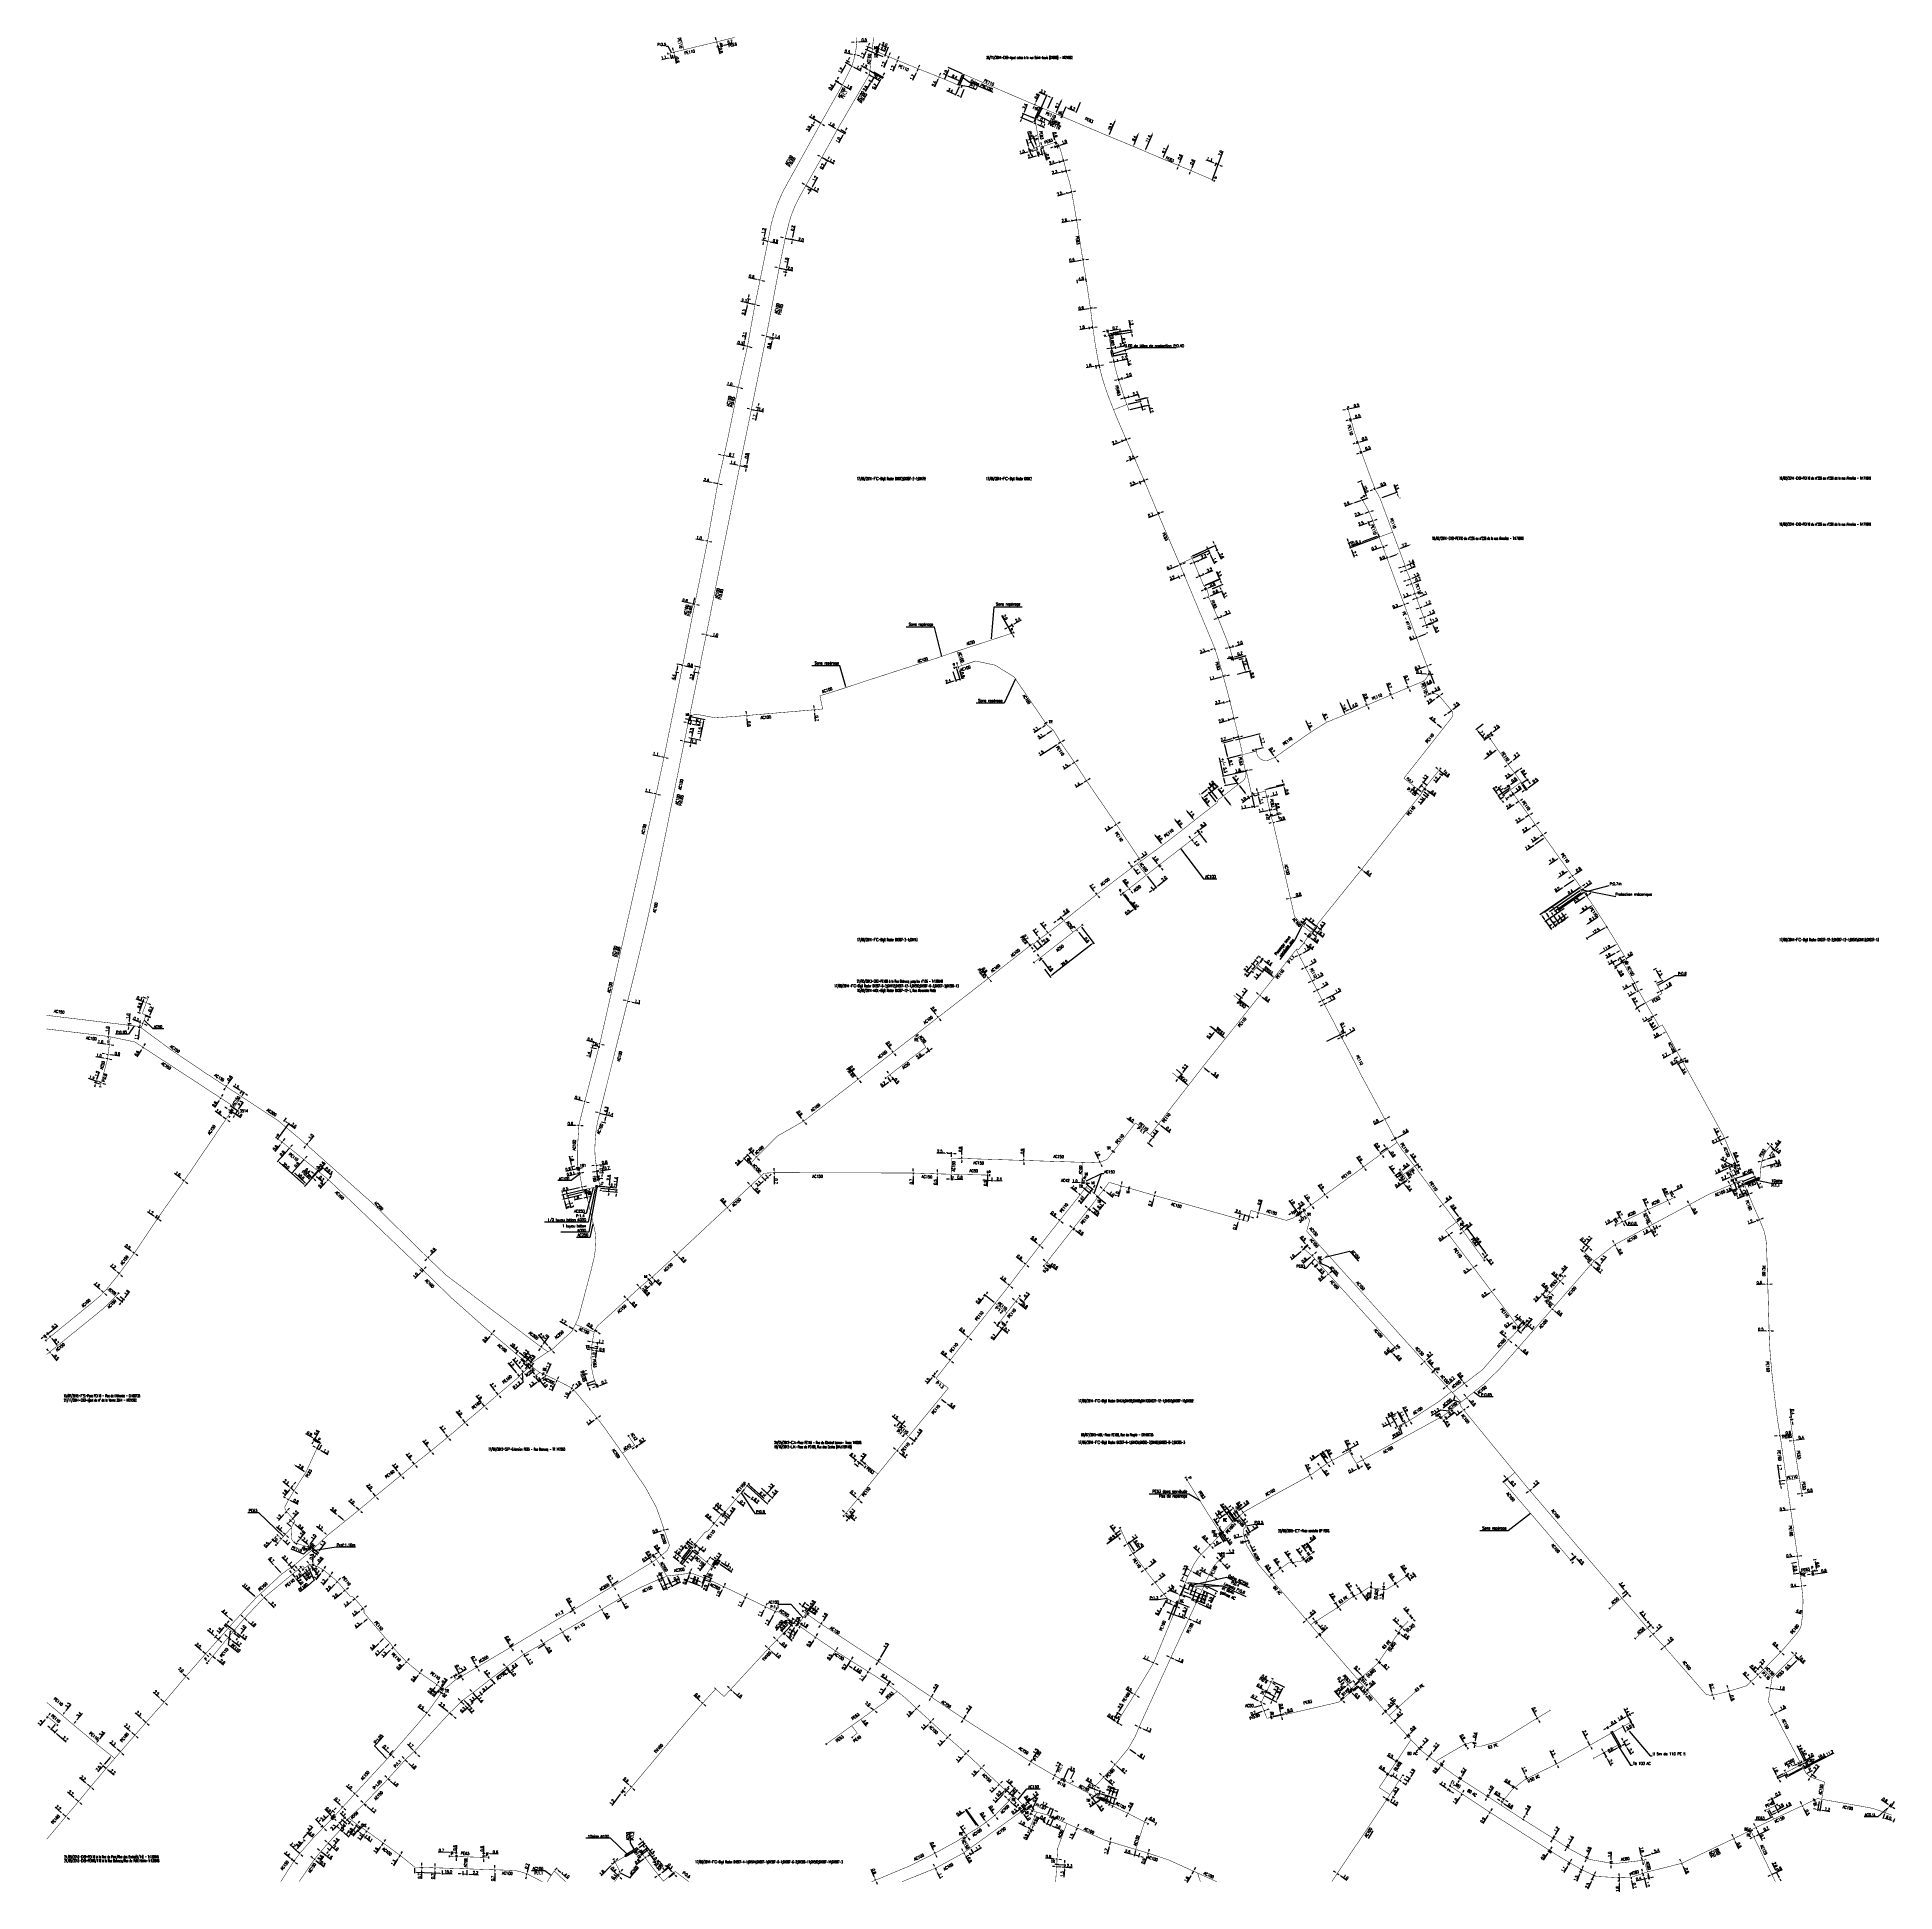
# Model space of a CAD drawing. Header units: millimetres. Extents: x 107995 to 109002, y 120994 to 122000.
import ezdxf
from ezdxf.enums import TextEntityAlignment as Align

# ---------------------------------------------------------------- set-up
doc = ezdxf.new("R2010")
doc.units = ezdxf.units.MM
doc.header["$PDMODE"] = 34
for name, pattern in [('CENTER', [50.8, 31.75, -6.35, 6.35, -6.35]), ('DASHED', [0.75, 0.5, -0.25]), ('L_25_AP', [2000, 1000, 1000]), ('L_25_FN', [2000, 1000, 1000]), ('L_25_PE', [2000, 1000, 1000])]:
    doc.linetypes.add(name, pattern=pattern)
doc.layers.get('0').update_dxf_attribs({"linetype": 'CONTINUOUS'})
doc.layers.get('DEFPOINTS').update_dxf_attribs({"linetype": 'CONTINUOUS'})
for name, color, linetype in [('L_150', 1, 'CONTINUOUS'), ('L_300', 7, 'CONTINUOUS'), ('L_340', 7, 'CONTINUOUS'), ('L_400', 7, 'CONTINUOUS'), ('L_420', 7, 'CONTINUOUS'), ('L_910', 7, 'CONTINUOUS')]:
    doc.layers.add(name, color=color, linetype=linetype)
doc.styles.add('G_ROMANS', font='ROMANS.SHX', dxfattribs={"width": 0.75})
doc.styles.get("Standard").update_dxf_attribs({"font": 'romans.shx', "width": 0.85})
doc.dimstyles.get("Standard").update_dxf_attribs({"dimtxt": 1.5, "dimasz": 1.2, "dimexe": 0.625, "dimexo": 0.625, "dimgap": 0.25, "dimtad": 1, "dimdec": 1, "dimzin": 0, "dimdsep": 46, "dimtxsty": 'Standard', "dimcen": -0.5, "dimadec": 0, "dimazin": 0, "dimtfac": 1, "dimtdec": 1, "dimtmove": 0, "dimatfit": 3, "dimfxl": 0, "dimtolj": 1, "dimtzin": 0, "dimarcsym": 0})

# ---------------------------------------------------------------- blocks, each defined once
blk = doc.blocks.new('*D6')
at = {"layer": 'DEFPOINTS', "color": 0, "linetype": 'Continuous', "transparency": 16777216}
for p in [(108682.9, 121141.9), (108683.1, 121141.7), (108683.4, 121142)]:
    blk.add_point(p, dxfattribs=at)
at = {"layer": 'L_150', "color": 0, "linetype": 'Continuous', "lineweight": -2, "transparency": 16777216}
for p, q in [((108682, 121141.1), (108681.1, 121140.4)), ((108682.6, 121142.2), (108682.5, 121142.4)), ((108683, 121142.5), (108682.9, 121142.7)), ((108682.9, 121141.9), (108683.3, 121142.2)), ((108684.2, 121143), (108687.9, 121146.3))]:
    blk.add_line(p, q, dxfattribs=at)
at = {"layer": 'L_150', "color": 0, "linetype": 'Continuous', "transparency": 16777216}
for points in [[(108681.8, 121141.3), (108682.1, 121141), (108682.9, 121141.9)], [(108684, 121143.2), (108684.3, 121142.9), (108683.3, 121142.2)]]:
    blk.add_solid(points, dxfattribs=at)
at = {"layer": 'L_150', "color": 0, "linetype": 'Continuous', "transparency": 16777216, "insert": (108686.1, 121146), "char_height": 1.5, "attachment_point": 5, "rotation": 40.8121}
blk.add_mtext('\\A1;0.5', dxfattribs=at)
blk = doc.blocks.new('*D7')
at = {"layer": 'DEFPOINTS', "color": 0, "linetype": 'Continuous', "transparency": 16777216}
for p in [(108689.7, 121133.8), (108690.8, 121132.7), (108691.3, 121133.1)]:
    blk.add_point(p, dxfattribs=at)
at = {"layer": 'L_150', "color": 0, "linetype": 'Continuous', "lineweight": -2, "transparency": 16777216}
for p, q in [((108691.1, 121135), (108694.5, 121137.9)), ((108688.8, 121133.1), (108687.9, 121132.3)), ((108690.4, 121133.1), (108689.3, 121134.3)), ((108689.7, 121133.8), (108690.2, 121134.3)), ((108690.8, 121133.6), (108689.8, 121134.7))]:
    blk.add_line(p, q, dxfattribs=at)
at = {"layer": 'L_150', "color": 0, "linetype": 'Continuous', "transparency": 16777216}
for points in [[(108688.7, 121133.2), (108689, 121132.9), (108689.7, 121133.8)], [(108691, 121135.2), (108691.3, 121134.9), (108690.2, 121134.3)]]:
    blk.add_solid(points, dxfattribs=at)
at = {"layer": 'L_150', "color": 0, "linetype": 'Continuous', "transparency": 16777216, "insert": (108692.6, 121137.6), "char_height": 1.5, "attachment_point": 5, "rotation": 40.8121}
blk.add_mtext('\\A1;0.7', dxfattribs=at)
blk = doc.blocks.new('*D8')
at = {"layer": 'DEFPOINTS', "color": 0, "linetype": 'Continuous', "transparency": 16777216}
for p in [(108715, 121104.6), (108715.4, 121104.9), (108715.6, 121103.9)]:
    blk.add_point(p, dxfattribs=at)
at = {"layer": 'L_150', "color": 0, "linetype": 'Continuous', "lineweight": -2, "transparency": 16777216}
for p, q in [((108716.9, 121105.1), (108720.2, 121107.9)), ((108714.7, 121103.2), (108713.8, 121102.4)), ((108715.4, 121104.1), (108716, 121103.5)), ((108715.6, 121103.9), (108716, 121104.3)), ((108715.8, 121104.5), (108716.4, 121103.8))]:
    blk.add_line(p, q, dxfattribs=at)
at = {"layer": 'L_150', "color": 0, "linetype": 'Continuous', "transparency": 16777216}
for points in [[(108714.5, 121103.3), (108714.8, 121103), (108715.6, 121103.9)], [(108716.8, 121105.2), (108717, 121104.9), (108716, 121104.3)]]:
    blk.add_solid(points, dxfattribs=at)
at = {"layer": 'L_150', "color": 0, "linetype": 'Continuous', "transparency": 16777216, "insert": (108718.3, 121107.7), "char_height": 1.5, "attachment_point": 5, "rotation": 40.8438}
blk.add_mtext('\\A1;0.6', dxfattribs=at)
blk = doc.blocks.new('*D9')
at = {"layer": 'DEFPOINTS', "color": 0, "linetype": 'Continuous', "transparency": 16777216}
for p in [(108725.6, 121092.3), (108726.4, 121091.4), (108726.8, 121091.7)]:
    blk.add_point(p, dxfattribs=at)
at = {"layer": 'L_150', "color": 0, "linetype": 'Continuous', "lineweight": -2, "transparency": 16777216}
for p, q in [((108724.7, 121091.5), (108723.8, 121090.7)), ((108726, 121091.8), (108725.2, 121092.8)), ((108726.4, 121092.2), (108725.6, 121093.1)), ((108725.6, 121092.3), (108726, 121092.6)), ((108726.9, 121093.4), (108730.2, 121096.3))]:
    blk.add_line(p, q, dxfattribs=at)
at = {"layer": 'L_150', "color": 0, "linetype": 'Continuous', "transparency": 16777216}
for points in [[(108724.6, 121091.7), (108724.8, 121091.4), (108725.6, 121092.3)], [(108726.8, 121093.6), (108727, 121093.3), (108726, 121092.6)]]:
    blk.add_solid(points, dxfattribs=at)
at = {"layer": 'L_150', "color": 0, "linetype": 'Continuous', "transparency": 16777216, "insert": (108728.4, 121096), "char_height": 1.5, "attachment_point": 5, "rotation": 40.7951}
blk.add_mtext('\\A1;0.5', dxfattribs=at)
blk = doc.blocks.new('*D10')
at = {"layer": 'DEFPOINTS', "color": 0, "linetype": 'Continuous', "transparency": 16777216}
for p in [(108729.5, 121087.9), (108730.1, 121088.4), (108730.3, 121087.1)]:
    blk.add_point(p, dxfattribs=at)
at = {"layer": 'L_150', "color": 0, "linetype": 'Continuous', "lineweight": -2, "transparency": 16777216}
for p, q in [((108730.3, 121087.1), (108730.8, 121087.6)), ((108730.5, 121087.9), (108731.2, 121087.1)), ((108731.7, 121088.4), (108735, 121091.2)), ((108729.3, 121086.3), (108728.4, 121085.6)), ((108730, 121087.5), (108730.7, 121086.7))]:
    blk.add_line(p, q, dxfattribs=at)
at = {"layer": 'L_150', "color": 0, "linetype": 'Continuous', "transparency": 16777216}
for points in [[(108731.6, 121088.5), (108731.8, 121088.2), (108730.8, 121087.6)], [(108729.2, 121086.5), (108729.5, 121086.2), (108730.3, 121087.1)]]:
    blk.add_solid(points, dxfattribs=at)
at = {"layer": 'L_150', "color": 0, "linetype": 'Continuous', "transparency": 16777216, "insert": (108733.2, 121090.9), "char_height": 1.5, "attachment_point": 5, "rotation": 40.7951}
blk.add_mtext('\\A1;0.7', dxfattribs=at)
blk = doc.blocks.new('*D11')
at = {"layer": 'DEFPOINTS', "color": 0, "linetype": 'Continuous', "transparency": 16777216}
for p in [(108737.6, 121079.1), (108738.8, 121077.8), (108739.5, 121078.4)]:
    blk.add_point(p, dxfattribs=at)
at = {"layer": 'L_150', "color": 0, "linetype": 'Continuous', "lineweight": -2, "transparency": 16777216}
for p, q in [((108736.7, 121078.2), (108735.9, 121077.4)), ((108738.4, 121078.2), (108737.2, 121079.5)), ((108737.6, 121079.1), (108738.3, 121079.7)), ((108739.1, 121078.8), (108737.9, 121080.1)), ((108739.2, 121080.5), (108742.3, 121083.4))]:
    blk.add_line(p, q, dxfattribs=at)
at = {"layer": 'L_150', "color": 0, "linetype": 'Continuous', "transparency": 16777216}
for points in [[(108736.6, 121078.4), (108736.9, 121078.1), (108737.6, 121079.1)], [(108739, 121080.6), (108739.3, 121080.3), (108738.3, 121079.7)]]:
    blk.add_solid(points, dxfattribs=at)
at = {"layer": 'L_150', "color": 0, "linetype": 'Continuous', "transparency": 16777216, "insert": (108740.5, 121083.1), "char_height": 1.5, "attachment_point": 5, "rotation": 42.8886}
blk.add_mtext('\\A1;0.9', dxfattribs=at)
blk = doc.blocks.new('*D12')
at = {"layer": 'DEFPOINTS', "color": 0, "linetype": 'Continuous', "transparency": 16777216}
for p in [(108744, 121072.3), (108745.2, 121071.1), (108746.1, 121071.9)]:
    blk.add_point(p, dxfattribs=at)
at = {"layer": 'L_150', "color": 0, "linetype": 'Continuous', "lineweight": -2, "transparency": 16777216}
for p, q in [((108743.2, 121071.4), (108742.3, 121070.6)), ((108744.7, 121071.5), (108743.6, 121072.7)), ((108744, 121072.3), (108745, 121073.1)), ((108745.7, 121072.4), (108744.6, 121073.6)), ((108745.9, 121074), (108748.9, 121076.9))]:
    blk.add_line(p, q, dxfattribs=at)
at = {"layer": 'L_150', "color": 0, "linetype": 'Continuous', "transparency": 16777216}
for points in [[(108743, 121071.6), (108743.3, 121071.3), (108744, 121072.3)], [(108745.7, 121074.1), (108746, 121073.8), (108745, 121073.1)]]:
    blk.add_solid(points, dxfattribs=at)
at = {"layer": 'L_150', "color": 0, "linetype": 'Continuous', "transparency": 16777216, "insert": (108747.1, 121076.6), "char_height": 1.5, "attachment_point": 5, "rotation": 43.4408}
blk.add_mtext('\\A1;1.3', dxfattribs=at)
blk = doc.blocks.new('*D13')
at = {"layer": 'DEFPOINTS', "color": 0, "linetype": 'Continuous', "transparency": 16777216}
for p in [(108749.3, 121067.8), (108749.3, 121067.7), (108751.1, 121069.8)]:
    blk.add_point(p, dxfattribs=at)
at = {"layer": 'L_150', "color": 0, "linetype": 'Continuous', "lineweight": -2, "transparency": 16777216}
for p, q in [((108748.9, 121068.1), (108748.8, 121068.2)), ((108749.3, 121067.8), (108751, 121069.8)), ((108750.6, 121070.2), (108750.5, 121070.2)), ((108751.8, 121070.7), (108754.9, 121074.4)), ((108748.5, 121066.8), (108747.7, 121065.9))]:
    blk.add_line(p, q, dxfattribs=at)
at = {"layer": 'L_150', "color": 0, "linetype": 'Continuous', "transparency": 16777216}
for points in [[(108748.3, 121067), (108748.7, 121066.7), (108749.3, 121067.8)], [(108751.6, 121070.9), (108751.9, 121070.6), (108751, 121069.8)]]:
    blk.add_solid(points, dxfattribs=at)
at = {"layer": 'L_150', "color": 0, "linetype": 'Continuous', "transparency": 16777216, "insert": (108753.1, 121073.8), "char_height": 1.5, "attachment_point": 5, "rotation": 49.9057}
blk.add_mtext('\\A1;2.7', dxfattribs=at)
blk = doc.blocks.new('*D14')
at = {"layer": 'DEFPOINTS', "color": 0, "linetype": 'Continuous', "transparency": 16777216}
for p in [(108755.8, 121063), (108757, 121062.1), (108757.5, 121062.9)]:
    blk.add_point(p, dxfattribs=at)
at = {"layer": 'L_150', "color": 0, "linetype": 'Continuous', "lineweight": -2, "transparency": 16777216}
for p, q in [((108755.1, 121062), (108752.5, 121058.6)), ((108756.5, 121062.5), (108755.3, 121063.4)), ((108757, 121063.2), (108755.8, 121064.1)), ((108756.3, 121063.7), (108755.8, 121063)), ((108757, 121064.7), (108757.7, 121065.7))]:
    blk.add_line(p, q, dxfattribs=at)
at = {"layer": 'L_150', "color": 0, "linetype": 'Continuous', "transparency": 16777216}
for points in [[(108754.9, 121062.2), (108755.2, 121061.9), (108755.8, 121063)], [(108756.8, 121064.8), (108757.2, 121064.6), (108756.3, 121063.7)]]:
    blk.add_solid(points, dxfattribs=at)
at = {"layer": 'L_150', "color": 0, "linetype": 'Continuous', "transparency": 16777216, "insert": (108752.6, 121060.4), "char_height": 1.5, "attachment_point": 5, "rotation": 53.9515}
blk.add_mtext('\\A1;0.9', dxfattribs=at)
blk = doc.blocks.new('*D15')
at = {"layer": 'DEFPOINTS', "color": 0, "linetype": 'Continuous', "transparency": 16777216}
for p in [(108764.7, 121056.7), (108765.1, 121057.2), (108766.1, 121055.7)]:
    blk.add_point(p, dxfattribs=at)
at = {"layer": 'L_150', "color": 0, "linetype": 'Continuous', "lineweight": -2, "transparency": 16777216}
for p, q in [((108767.2, 121057.3), (108769.6, 121060.9)), ((108765.4, 121054.7), (108764.8, 121053.7)), ((108765.2, 121056.3), (108766.6, 121055.4)), ((108765.6, 121056.9), (108767, 121055.9)), ((108766.1, 121055.7), (108766.5, 121056.3))]:
    blk.add_line(p, q, dxfattribs=at)
at = {"layer": 'L_150', "color": 0, "linetype": 'Continuous', "transparency": 16777216}
for points in [[(108767, 121057.4), (108767.3, 121057.2), (108766.5, 121056.3)], [(108765.3, 121054.8), (108765.6, 121054.6), (108766.1, 121055.7)]]:
    blk.add_solid(points, dxfattribs=at)
at = {"layer": 'L_150', "color": 0, "linetype": 'Continuous', "transparency": 16777216, "insert": (108767.9, 121060.2), "char_height": 1.5, "attachment_point": 5, "rotation": 56.2425}
blk.add_mtext('\\A1;0.7', dxfattribs=at)
blk = doc.blocks.new('*D16')
at = {"layer": 'DEFPOINTS', "color": 0, "linetype": 'Continuous', "transparency": 16777216}
for p in [(108781, 121046), (108782.1, 121045.3), (108782.6, 121046.1)]:
    blk.add_point(p, dxfattribs=at)
at = {"layer": 'L_150', "color": 0, "linetype": 'Continuous', "lineweight": -2, "transparency": 16777216}
for p, q in [((108782.1, 121047.8), (108784.4, 121051.3)), ((108780.3, 121045), (108779.7, 121044)), ((108781.5, 121045.7), (108780.4, 121046.3)), ((108782, 121046.5), (108781, 121047.1)), ((108781, 121046), (108781.5, 121046.8))]:
    blk.add_line(p, q, dxfattribs=at)
at = {"layer": 'L_150', "color": 0, "linetype": 'Continuous', "transparency": 16777216}
for points in [[(108782, 121047.9), (108782.3, 121047.7), (108781.5, 121046.8)], [(108780.2, 121045.1), (108780.5, 121044.9), (108781, 121046)]]:
    blk.add_solid(points, dxfattribs=at)
at = {"layer": 'L_150', "color": 0, "linetype": 'Continuous', "transparency": 16777216, "insert": (108782.7, 121050.6), "char_height": 1.5, "attachment_point": 5, "rotation": 57.4504}
blk.add_mtext('\\A1;1.0', dxfattribs=at)
blk = doc.blocks.new('*D17')
at = {"layer": 'DEFPOINTS', "color": 0, "linetype": 'Continuous', "transparency": 16777216}
for p in [(108801.4, 121037.3), (108799.5, 121034.2), (108800.1, 121033.8)]:
    blk.add_point(p, dxfattribs=at)
at = {"layer": 'L_150', "color": 0, "linetype": 'Continuous', "lineweight": -2, "transparency": 16777216}
for p, q in [((108802, 121036.8), (108804.5, 121040.7)), ((108800, 121033.9), (108800.6, 121033.5)), ((108800.7, 121034.8), (108801.4, 121035.8)), ((108801.9, 121036.9), (108802.6, 121036.5))]:
    blk.add_line(p, q, dxfattribs=at)
at = {"layer": 'L_150', "color": 0, "linetype": 'Continuous', "transparency": 16777216}
for points in [[(108800.6, 121034.9), (108800.9, 121034.7), (108800.1, 121033.8)], [(108801.2, 121035.9), (108801.6, 121035.7), (108802, 121036.8)]]:
    blk.add_solid(points, dxfattribs=at)
at = {"layer": 'L_150', "color": 0, "linetype": 'Continuous', "transparency": 16777216, "insert": (108802.8, 121039.9), "char_height": 1.5, "attachment_point": 5, "rotation": 57.4645}
blk.add_mtext('\\A1;3.6', dxfattribs=at)
blk = doc.blocks.new('*D18')
at = {"layer": 'DEFPOINTS', "color": 0, "linetype": 'Continuous', "transparency": 16777216}
for p in [(108815.5, 121024.2), (108816.2, 121025.2), (108816.5, 121023.5)]:
    blk.add_point(p, dxfattribs=at)
at = {"layer": 'L_150', "color": 0, "linetype": 'Continuous', "lineweight": -2, "transparency": 16777216}
for p, q in [((108817.8, 121025.6), (108820, 121029.1)), ((108815.8, 121022.5), (108815.2, 121021.5)), ((108816, 121023.8), (108817, 121023.2)), ((108816.5, 121023.5), (108817.1, 121024.6)), ((108816.7, 121024.8), (108817.6, 121024.2))]:
    blk.add_line(p, q, dxfattribs=at)
at = {"layer": 'L_150', "color": 0, "linetype": 'Continuous', "transparency": 16777216}
for points in [[(108815.7, 121022.6), (108816, 121022.4), (108816.5, 121023.5)], [(108817.6, 121025.7), (108817.9, 121025.5), (108817.1, 121024.6)]]:
    blk.add_solid(points, dxfattribs=at)
at = {"layer": 'L_150', "color": 0, "linetype": 'Continuous', "transparency": 16777216, "insert": (108818.4, 121028.4), "char_height": 1.5, "attachment_point": 5, "rotation": 57.4645}
blk.add_mtext('\\A1;1.2', dxfattribs=at)
blk = doc.blocks.new('*D19')
at = {"layer": 'DEFPOINTS', "color": 0, "linetype": 'Continuous', "transparency": 16777216}
for p in [(108824.1, 121018.6), (108825.3, 121017.8), (108826.1, 121019)]:
    blk.add_point(p, dxfattribs=at)
at = {"layer": 'L_150', "color": 0, "linetype": 'Continuous', "lineweight": -2, "transparency": 16777216}
for p, q in [((108823.5, 121017.6), (108822.8, 121016.6)), ((108824.8, 121018.2), (108823.6, 121019)), ((108824.1, 121018.6), (108824.9, 121019.8)), ((108825.5, 121019.3), (108824.3, 121020.1)), ((108825.5, 121020.8), (108827.8, 121024.4))]:
    blk.add_line(p, q, dxfattribs=at)
at = {"layer": 'L_150', "color": 0, "linetype": 'Continuous', "transparency": 16777216}
for points in [[(108823.3, 121017.7), (108823.7, 121017.5), (108824.1, 121018.6)], [(108825.3, 121020.9), (108825.7, 121020.7), (108824.9, 121019.8)]]:
    blk.add_solid(points, dxfattribs=at)
at = {"layer": 'L_150', "color": 0, "linetype": 'Continuous', "transparency": 16777216, "insert": (108826.1, 121023.6), "char_height": 1.5, "attachment_point": 5, "rotation": 57.4645}
blk.add_mtext('\\A1;1.4', dxfattribs=at)
blk = doc.blocks.new('*D20')
at = {"layer": 'DEFPOINTS', "color": 0, "linetype": 'Continuous', "transparency": 16777216}
for p in [(108834.7, 121012.7), (108836, 121012.1), (108836.3, 121012.8)]:
    blk.add_point(p, dxfattribs=at)
at = {"layer": 'L_150', "color": 0, "linetype": 'Continuous', "lineweight": -2, "transparency": 16777216}
for p, q in [((108835.5, 121014.5), (108837.3, 121018.5)), ((108834.2, 121011.6), (108833.7, 121010.5)), ((108835.5, 121012.4), (108834.1, 121013)), ((108835.8, 121013.1), (108834.4, 121013.7)), ((108834.7, 121012.7), (108835, 121013.4))]:
    blk.add_line(p, q, dxfattribs=at)
at = {"layer": 'L_150', "color": 0, "linetype": 'Continuous', "transparency": 16777216}
for points in [[(108834, 121011.7), (108834.4, 121011.5), (108834.7, 121012.7)], [(108835.3, 121014.6), (108835.7, 121014.4), (108835, 121013.4)]]:
    blk.add_solid(points, dxfattribs=at)
at = {"layer": 'L_150', "color": 0, "linetype": 'Continuous', "transparency": 16777216, "insert": (108835.8, 121017.4), "char_height": 1.5, "attachment_point": 5, "rotation": 65.5093}
blk.add_mtext('\\A1;0.8', dxfattribs=at)
blk = doc.blocks.new('*D21')
at = {"layer": 'DEFPOINTS', "color": 0, "linetype": 'Continuous', "transparency": 16777216}
for p in [(108847.9, 121009.8), (108849.4, 121009.8), (108849.5, 121010.8)]:
    blk.add_point(p, dxfattribs=at)
at = {"layer": 'L_150', "color": 0, "linetype": 'Continuous', "lineweight": -2, "transparency": 16777216}
for p, q in [((108848.8, 121010.8), (108847.3, 121010.8)), ((108848.8, 121009.8), (108847.3, 121009.8)), ((108847.9, 121008.6), (108847.8, 121007.4)), ((108847.9, 121009.8), (108847.9, 121010.8)), ((108848, 121012), (108848.1, 121016.2))]:
    blk.add_line(p, q, dxfattribs=at)
at = {"layer": 'L_150', "color": 0, "linetype": 'Continuous', "transparency": 16777216}
for points in [[(108847.7, 121008.6), (108848.1, 121008.6), (108847.9, 121009.8)], [(108847.8, 121012), (108848.2, 121012), (108847.9, 121010.8)]]:
    blk.add_solid(points, dxfattribs=at)
at = {"layer": 'L_150', "color": 0, "linetype": 'Continuous', "transparency": 16777216, "insert": (108847.1, 121014.8), "char_height": 1.5, "attachment_point": 5, "rotation": 87.9204}
blk.add_mtext('\\A1;1.0', dxfattribs=at)
blk = doc.blocks.new('*D22')
at = {"layer": 'DEFPOINTS', "color": 0, "linetype": 'Continuous', "transparency": 16777216}
for p in [(108864.5, 121013.2), (108864.9, 121011.5), (108864.9, 121011.5)]:
    blk.add_point(p, dxfattribs=at)
at = {"layer": 'L_150', "color": 0, "linetype": 'Continuous', "lineweight": -2, "transparency": 16777216}
for p, q in [((108864.3, 121014.4), (108863.4, 121018.5)), ((108864.9, 121011.5), (108864.5, 121013.2)), ((108865.1, 121010.4), (108865.4, 121009.2))]:
    blk.add_line(p, q, dxfattribs=at)
at = {"layer": 'L_150', "color": 0, "linetype": 'Continuous', "transparency": 16777216}
for points in [[(108864.5, 121014.5), (108864.1, 121014.4), (108864.5, 121013.2)], [(108865.3, 121010.4), (108864.9, 121010.3), (108864.9, 121011.5)]]:
    blk.add_solid(points, dxfattribs=at)
at = {"layer": 'L_150', "color": 0, "linetype": 'Continuous', "transparency": 16777216, "insert": (108864.7, 121017.3), "char_height": 1.5, "attachment_point": 5, "rotation": 281.769}
blk.add_mtext('\\A1;1.8', dxfattribs=at)
blk = doc.blocks.new('*D23')
at = {"layer": 'DEFPOINTS', "color": 0, "linetype": 'Continuous', "transparency": 16777216}
for p in [(108731.7, 121065.2), (108732, 121066.6), (108732.4, 121066.4)]:
    blk.add_point(p, dxfattribs=at)
at = {"layer": 'L_150', "color": 0, "linetype": 'Continuous', "lineweight": -2, "transparency": 16777216}
for p, q in [((108730.3, 121066.1), (108726.5, 121068.3)), ((108731.7, 121066.1), (108731, 121064.9)), ((108731.7, 121065.2), (108731.3, 121065.5)), ((108732.1, 121065.9), (108731.4, 121064.7)), ((108732.8, 121064.6), (108733.8, 121064))]:
    blk.add_line(p, q, dxfattribs=at)
at = {"layer": 'L_150', "color": 0, "linetype": 'Continuous', "transparency": 16777216}
for points in [[(108730.4, 121066.3), (108730.2, 121065.9), (108731.3, 121065.5)], [(108732.9, 121064.8), (108732.7, 121064.4), (108731.7, 121065.2)]]:
    blk.add_solid(points, dxfattribs=at)
at = {"layer": 'L_150', "color": 0, "linetype": 'Continuous', "transparency": 16777216, "insert": (108728.4, 121068.4), "char_height": 1.5, "attachment_point": 5, "rotation": 329.1558}
blk.add_mtext('\\A1;0.5', dxfattribs=at)
blk = doc.blocks.new('*D24')
at = {"layer": 'DEFPOINTS', "color": 0, "linetype": 'Continuous', "transparency": 16777216}
for p in [(108725.9, 121057.4), (108727.1, 121058.3), (108726.3, 121057.1)]:
    blk.add_point(p, dxfattribs=at)
at = {"layer": 'L_150', "color": 0, "linetype": 'Continuous', "lineweight": -2, "transparency": 16777216}
for p, q in [((108725.7, 121059.3), (108722, 121061.7)), ((108726.2, 121057.9), (108727, 121059.2)), ((108726.7, 121057.6), (108727.5, 121058.9)), ((108727.1, 121058.3), (108726.7, 121058.6)), ((108728.1, 121057.7), (108729.1, 121057))]:
    blk.add_line(p, q, dxfattribs=at)
at = {"layer": 'L_150', "color": 0, "linetype": 'Continuous', "transparency": 16777216}
for points in [[(108725.8, 121059.5), (108725.6, 121059.1), (108726.7, 121058.6)], [(108728.2, 121057.8), (108728, 121057.5), (108727.1, 121058.3)]]:
    blk.add_solid(points, dxfattribs=at)
at = {"layer": 'L_150', "color": 0, "linetype": 'Continuous', "transparency": 16777216, "insert": (108723.9, 121061.7), "char_height": 1.5, "attachment_point": 5, "rotation": 326.6163}
blk.add_mtext('\\A1;0.6', dxfattribs=at)
blk = doc.blocks.new('*D25')
at = {"layer": 'DEFPOINTS', "color": 0, "linetype": 'Continuous', "transparency": 16777216}
for p in [(108728.8, 121046.5), (108728.9, 121046.6), (108729.9, 121046)]:
    blk.add_point(p, dxfattribs=at)
at = {"layer": 'L_150', "color": 0, "linetype": 'Continuous', "lineweight": -2, "transparency": 16777216}
for p, q in [((108730.6, 121046.9), (108733.1, 121050.6)), ((108729.1, 121044.8), (108728.5, 121043.8)), ((108729.3, 121046.1), (108730.3, 121045.4)), ((108729.4, 121046.3), (108730.4, 121045.6)), ((108729.8, 121045.8), (108729.9, 121046))]:
    blk.add_line(p, q, dxfattribs=at)
at = {"layer": 'L_150', "color": 0, "linetype": 'Continuous', "transparency": 16777216}
for points in [[(108729, 121044.9), (108729.3, 121044.7), (108729.8, 121045.8)], [(108730.4, 121047.1), (108730.8, 121046.8), (108729.9, 121046)]]:
    blk.add_solid(points, dxfattribs=at)
at = {"layer": 'L_150', "color": 0, "linetype": 'Continuous', "transparency": 16777216, "insert": (108731.3, 121049.8), "char_height": 1.5, "attachment_point": 5, "rotation": 55.7771}
blk.add_mtext('\\A1;0.2', dxfattribs=at)
blk = doc.blocks.new('*D26')
at = {"layer": 'DEFPOINTS', "color": 0, "linetype": 'Continuous', "transparency": 16777216}
for p in [(108725.7, 121043.6), (108726.5, 121044.7), (108726.6, 121043.1)]:
    blk.add_point(p, dxfattribs=at)
at = {"layer": 'L_150', "color": 0, "linetype": 'Continuous', "lineweight": -2, "transparency": 16777216}
for p, q in [((108725.5, 121045.4), (108724.5, 121046.1)), ((108726.1, 121044.2), (108726.8, 121045.3)), ((108726.5, 121044.7), (108727.3, 121044.2)), ((108726.9, 121043.6), (108727.7, 121044.7)), ((108728.3, 121043.5), (108731.8, 121041.2))]:
    blk.add_line(p, q, dxfattribs=at)
at = {"layer": 'L_150', "color": 0, "linetype": 'Continuous', "transparency": 16777216}
for points in [[(108725.6, 121045.6), (108725.4, 121045.2), (108726.5, 121044.7)], [(108728.4, 121043.7), (108728.2, 121043.4), (108727.3, 121044.2)]]:
    blk.add_solid(points, dxfattribs=at)
at = {"layer": 'L_150', "color": 0, "linetype": 'Continuous', "transparency": 16777216, "insert": (108731.1, 121042.9), "char_height": 1.5, "attachment_point": 5, "rotation": 326.2567}
blk.add_mtext('\\A1;1.0', dxfattribs=at)
blk = doc.blocks.new('*D27')
at = {"layer": 'DEFPOINTS', "color": 0, "linetype": 'Continuous', "transparency": 16777216}
for p in [(108733.2, 121054.9), (108733.2, 121054.9), (108734.1, 121054.4)]:
    blk.add_point(p, dxfattribs=at)
at = {"layer": 'L_150', "color": 0, "linetype": 'Continuous', "lineweight": -2, "transparency": 16777216}
for p, q in [((108732.2, 121055.6), (108729, 121057.7)), ((108734.1, 121054.4), (108733.2, 121054.9)), ((108735.1, 121053.7), (108736.1, 121053))]:
    blk.add_line(p, q, dxfattribs=at)
at = {"layer": 'L_150', "color": 0, "linetype": 'Continuous', "transparency": 16777216}
for points in [[(108732.3, 121055.8), (108732.1, 121055.4), (108733.2, 121054.9)], [(108735.2, 121053.9), (108735, 121053.5), (108734.1, 121054.4)]]:
    blk.add_solid(points, dxfattribs=at)
at = {"layer": 'L_150', "color": 0, "linetype": 'Continuous', "transparency": 16777216, "insert": (108730.7, 121057.8), "char_height": 1.5, "attachment_point": 5, "rotation": 326.2614}
blk.add_mtext('\\A1;1.1', dxfattribs=at)
blk = doc.blocks.new('*D28')
at = {"layer": 'DEFPOINTS', "color": 0, "linetype": 'Continuous', "transparency": 16777216}
for p in [(108736.3, 121057.7), (108735.3, 121056.1), (108737.7, 121054.4)]:
    blk.add_point(p, dxfattribs=at)
at = {"layer": 'L_300', "color": 0, "linetype": 'Continuous', "lineweight": -2, "transparency": 16777216}
for p, q in [((108736.8, 121057.3), (108739.3, 121055.7)), ((108739.5, 121057), (108741.8, 121060.4)), ((108735.8, 121055.8), (108738.3, 121054.1)), ((108737.1, 121053.4), (108736.4, 121052.4)), ((108737.7, 121054.4), (108738.8, 121056))]:
    blk.add_line(p, q, dxfattribs=at)
at = {"layer": 'L_300', "color": 0, "linetype": 'Continuous', "transparency": 16777216}
for points in [[(108736.9, 121053.6), (108737.2, 121053.3), (108737.7, 121054.4)], [(108739.3, 121057.1), (108739.6, 121056.9), (108738.8, 121056)]]:
    blk.add_solid(points, dxfattribs=at)
at = {"layer": 'L_300', "color": 0, "linetype": 'Continuous', "transparency": 16777216, "insert": (108740.1, 121059.8), "char_height": 1.5, "attachment_point": 5, "rotation": 56.0835}
blk.add_mtext('\\A1;1.9', dxfattribs=at)
blk = doc.blocks.new('*D29')
at = {"layer": 'DEFPOINTS', "color": 0, "linetype": 'Continuous', "transparency": 16777216}
for p in [(108699.5, 121004.4), (108699.5, 121004.4), (108700.4, 121003.9)]:
    blk.add_point(p, dxfattribs=at)
at = {"layer": 'L_150', "color": 0, "linetype": 'Continuous', "lineweight": -2, "transparency": 16777216}
for p, q in [((108698.5, 121005.1), (108697.5, 121005.8)), ((108699.5, 121004.4), (108700.4, 121003.9)), ((108701.4, 121003.2), (108704.8, 121000.9))]:
    blk.add_line(p, q, dxfattribs=at)
at = {"layer": 'L_150', "color": 0, "linetype": 'Continuous', "transparency": 16777216}
for points in [[(108698.6, 121005.3), (108698.4, 121004.9), (108699.5, 121004.4)], [(108701.5, 121003.4), (108701.3, 121003), (108700.4, 121003.9)]]:
    blk.add_solid(points, dxfattribs=at)
at = {"layer": 'L_150', "color": 0, "linetype": 'Continuous', "transparency": 16777216, "insert": (108704.2, 121002.5), "char_height": 1.5, "attachment_point": 5, "rotation": 326.2674}
blk.add_mtext('\\A1;1.0', dxfattribs=at)
blk = doc.blocks.new('*D30')
at = {"layer": 'DEFPOINTS', "color": 0, "linetype": 'Continuous', "transparency": 16777216}
for p in [(108760.1, 121051.1), (108760.5, 121049.4), (108761.1, 121050.4)]:
    blk.add_point(p, dxfattribs=at)
at = {"layer": 'L_300', "color": 0, "linetype": 'Continuous', "lineweight": -2, "transparency": 16777216}
for p, q in [((108758.5, 121050.7), (108755, 121053)), ((108759.8, 121050.5), (108759.1, 121049.5)), ((108760.5, 121049.4), (108759.5, 121050.1)), ((108760.8, 121049.9), (108760.1, 121048.9)), ((108761.5, 121048.7), (108762.5, 121048.1))]:
    blk.add_line(p, q, dxfattribs=at)
at = {"layer": 'L_300', "color": 0, "linetype": 'Continuous', "transparency": 16777216}
for points in [[(108758.6, 121050.9), (108758.4, 121050.6), (108759.5, 121050.1)], [(108761.6, 121048.9), (108761.4, 121048.6), (108760.5, 121049.4)]]:
    blk.add_solid(points, dxfattribs=at)
at = {"layer": 'L_300', "color": 0, "linetype": 'Continuous', "transparency": 16777216, "insert": (108756.8, 121053), "char_height": 1.5, "attachment_point": 5, "rotation": 326.6067}
blk.add_mtext('\\A1;1.2', dxfattribs=at)
blk = doc.blocks.new('*D31')
at = {"layer": 'DEFPOINTS', "color": 0, "linetype": 'Continuous', "transparency": 16777216}
for p in [(108767.1, 121047.7), (108767.1, 121047.7), (108766.6, 121046.8)]:
    blk.add_point(p, dxfattribs=at)
at = {"layer": 'L_150', "color": 0, "linetype": 'Continuous', "lineweight": -2, "transparency": 16777216}
for p, q in [((108767.1, 121047.7), (108766.6, 121046.8)), ((108767.6, 121047.3), (108767.7, 121047.3)), ((108767.8, 121048.7), (108768.4, 121049.7)), ((108765.9, 121045.8), (108763.5, 121042)), ((108767.1, 121046.5), (108767.1, 121046.5))]:
    blk.add_line(p, q, dxfattribs=at)
at = {"layer": 'L_150', "color": 0, "linetype": 'Continuous', "transparency": 16777216}
for points in [[(108767.6, 121048.8), (108767.9, 121048.6), (108767.1, 121047.7)], [(108765.8, 121045.9), (108766.1, 121045.7), (108766.6, 121046.8)]]:
    blk.add_solid(points, dxfattribs=at)
at = {"layer": 'L_150', "color": 0, "linetype": 'Continuous', "transparency": 16777216, "insert": (108763.5, 121043.8), "char_height": 1.5, "attachment_point": 5, "rotation": 57.0642}
blk.add_mtext('\\A1;1.0', dxfattribs=at)
blk = doc.blocks.new('*D32')
at = {"layer": 'DEFPOINTS', "color": 0, "linetype": 'Continuous', "transparency": 16777216}
for p in [(108782.3, 121037.6), (108782.4, 121037.6), (108781.9, 121036.8)]:
    blk.add_point(p, dxfattribs=at)
at = {"layer": 'L_150', "color": 0, "linetype": 'Continuous', "lineweight": -2, "transparency": 16777216}
for p, q in [((108781.4, 121037.1), (108781.3, 121037.2)), ((108781.9, 121037.9), (108781.8, 121038)), ((108782.3, 121037.6), (108781.8, 121036.9)), ((108782.9, 121038.6), (108783.6, 121039.6)), ((108781.1, 121035.9), (108778.4, 121031.6))]:
    blk.add_line(p, q, dxfattribs=at)
at = {"layer": 'L_150', "color": 0, "linetype": 'Continuous', "transparency": 16777216}
for points in [[(108782.8, 121038.7), (108783.1, 121038.5), (108782.3, 121037.6)], [(108781, 121036), (108781.3, 121035.8), (108781.8, 121036.9)]]:
    blk.add_solid(points, dxfattribs=at)
at = {"layer": 'L_150', "color": 0, "linetype": 'Continuous', "transparency": 16777216, "insert": (108778.4, 121033.4), "char_height": 1.5, "attachment_point": 5, "rotation": 57.0642}
blk.add_mtext('\\A1;0.9', dxfattribs=at)
blk = doc.blocks.new('*D33')
at = {"layer": 'DEFPOINTS', "color": 0, "linetype": 'Continuous', "transparency": 16777216}
for p in [(108814.7, 121016.9), (108816, 121015), (108816.5, 121015.8)]:
    blk.add_point(p, dxfattribs=at)
at = {"layer": 'L_150', "color": 0, "linetype": 'Continuous', "lineweight": -2, "transparency": 16777216}
for p, q in [((108815.9, 121016.1), (108814.2, 121017.3)), ((108815.3, 121017.9), (108816, 121018.9)), ((108813.5, 121015.2), (108811.2, 121011.6)), ((108815.4, 121015.4), (108813.7, 121016.5)), ((108814.7, 121016.9), (108814.2, 121016.2))]:
    blk.add_line(p, q, dxfattribs=at)
at = {"layer": 'L_150', "color": 0, "linetype": 'Continuous', "transparency": 16777216}
for points in [[(108815.2, 121018), (108815.5, 121017.8), (108814.7, 121016.9)], [(108813.4, 121015.3), (108813.7, 121015.1), (108814.2, 121016.2)]]:
    blk.add_solid(points, dxfattribs=at)
at = {"layer": 'L_150', "color": 0, "linetype": 'Continuous', "transparency": 16777216, "insert": (108811.2, 121013.4), "char_height": 1.5, "attachment_point": 5, "rotation": 56.8007}
blk.add_mtext('\\A1;0.9', dxfattribs=at)
blk = doc.blocks.new('*D34')
at = {"layer": 'DEFPOINTS', "color": 0, "linetype": 'Continuous', "transparency": 16777216}
for p in [(108825.5, 121010.3), (108826, 121008.7), (108826.5, 121009.7)]:
    blk.add_point(p, dxfattribs=at)
at = {"layer": 'L_150', "color": 0, "linetype": 'Continuous', "lineweight": -2, "transparency": 16777216}
for p, q in [((108824.3, 121008.3), (108822.4, 121005)), ((108825.4, 121009), (108824.4, 121009.7)), ((108826, 121010), (108824.9, 121010.6)), ((108825.5, 121010.3), (108824.9, 121009.4)), ((108826.1, 121011.3), (108826.7, 121012.4))]:
    blk.add_line(p, q, dxfattribs=at)
at = {"layer": 'L_150', "color": 0, "linetype": 'Continuous', "transparency": 16777216}
for points in [[(108824.1, 121008.4), (108824.5, 121008.2), (108824.9, 121009.4)], [(108825.9, 121011.4), (108826.3, 121011.2), (108825.5, 121010.3)]]:
    blk.add_solid(points, dxfattribs=at)
at = {"layer": 'L_150', "color": 0, "linetype": 'Continuous', "transparency": 16777216, "insert": (108822.2, 121006.7), "char_height": 1.5, "attachment_point": 5, "rotation": 59.3914}
blk.add_mtext('\\A1;1.1', dxfattribs=at)
blk = doc.blocks.new('*D35')
at = {"layer": 'DEFPOINTS', "color": 0, "linetype": 'Continuous', "transparency": 16777216}
for p in [(108832, 121006.4), (108832.6, 121004.5), (108833.2, 121005.9)]:
    blk.add_point(p, dxfattribs=at)
at = {"layer": 'L_150', "color": 0, "linetype": 'Continuous', "lineweight": -2, "transparency": 16777216}
for p, q in [((108832.5, 121007.6), (108833, 121008.7)), ((108830.9, 121004), (108829.3, 121000.1)), ((108832, 121004.8), (108830.8, 121005.3)), ((108832.6, 121006.2), (108831.4, 121006.7)), ((108832, 121006.4), (108831.4, 121005.1))]:
    blk.add_line(p, q, dxfattribs=at)
at = {"layer": 'L_150', "color": 0, "linetype": 'Continuous', "transparency": 16777216}
for points in [[(108832.3, 121007.6), (108832.7, 121007.5), (108832, 121006.4)], [(108830.7, 121004.1), (108831.1, 121003.9), (108831.4, 121005.1)]]:
    blk.add_solid(points, dxfattribs=at)
at = {"layer": 'L_150', "color": 0, "linetype": 'Continuous', "transparency": 16777216, "insert": (108828.9, 121001.9), "char_height": 1.5, "attachment_point": 5, "rotation": 66.5393}
blk.add_mtext('\\A1;1.5', dxfattribs=at)
blk = doc.blocks.new('*D36')
at = {"layer": 'DEFPOINTS', "color": 0, "linetype": 'Continuous', "transparency": 16777216}
for p in [(108838.6, 121003.4), (108839, 121000.5), (108839.9, 121002.8)]:
    blk.add_point(p, dxfattribs=at)
at = {"layer": 'L_150', "color": 0, "linetype": 'Continuous', "lineweight": -2, "transparency": 16777216}
for p, q in [((108837.2, 121000), (108835.4, 120996)), ((108838.4, 121000.8), (108837.1, 121001.4)), ((108838.6, 121003.4), (108837.6, 121001.1)), ((108839.4, 121003.1), (108838, 121003.7)), ((108839.1, 121004.5), (108839.6, 121005.6))]:
    blk.add_line(p, q, dxfattribs=at)
at = {"layer": 'L_150', "color": 0, "linetype": 'Continuous', "transparency": 16777216}
for points in [[(108837, 121000.1), (108837.3, 120999.9), (108837.6, 121001.1)], [(108838.9, 121004.6), (108839.3, 121004.4), (108838.6, 121003.4)]]:
    blk.add_solid(points, dxfattribs=at)
at = {"layer": 'L_150', "color": 0, "linetype": 'Continuous', "transparency": 16777216, "insert": (108835.1, 120997.9), "char_height": 1.5, "attachment_point": 5, "rotation": 66.7005}
blk.add_mtext('\\A1;2.5', dxfattribs=at)
blk = doc.blocks.new('*D37')
at = {"layer": 'DEFPOINTS', "color": 0, "linetype": 'Continuous', "transparency": 16777216}
for p in [(108852.4, 121002.1), (108853.1, 121002.1), (108853.1, 121000.3)]:
    blk.add_point(p, dxfattribs=at)
at = {"layer": 'L_150', "color": 0, "linetype": 'Continuous', "lineweight": -2, "transparency": 16777216}
for p, q in [((108852.5, 121002.1), (108851.7, 121002.1)), ((108852.5, 121000.3), (108851.7, 121000.3)), ((108852.4, 121003.3), (108852.4, 121004.5)), ((108852.4, 121002.1), (108852.4, 121000.3)), ((108852.4, 120999.1), (108852.4, 120994.5))]:
    blk.add_line(p, q, dxfattribs=at)
at = {"layer": 'L_150', "color": 0, "linetype": 'Continuous', "transparency": 16777216}
for points in [[(108852.2, 121003.3), (108852.6, 121003.3), (108852.4, 121002.1)], [(108852.2, 120999.1), (108852.6, 120999.1), (108852.4, 121000.3)]]:
    blk.add_solid(points, dxfattribs=at)
at = {"layer": 'L_150', "color": 0, "linetype": 'Continuous', "transparency": 16777216, "insert": (108851.4, 120996), "char_height": 1.5, "attachment_point": 5, "rotation": 90}
blk.add_mtext('\\A1;1.8', dxfattribs=at)
blk = doc.blocks.new('*D38')
at = {"layer": 'DEFPOINTS', "color": 0, "linetype": 'Continuous', "transparency": 16777216}
for p in [(108858.8, 121002.3), (108858.8, 121002.3), (108858.9, 121001.6)]:
    blk.add_point(p, dxfattribs=at)
at = {"layer": 'L_150', "color": 0, "linetype": 'Continuous', "lineweight": -2, "transparency": 16777216}
for p, q in [((108858.5, 121003.5), (108858.3, 121004.7)), ((108858.8, 121002.3), (108858.9, 121001.6)), ((108859.1, 121000.5), (108859.9, 120996.2))]:
    blk.add_line(p, q, dxfattribs=at)
at = {"layer": 'L_150', "color": 0, "linetype": 'Continuous', "transparency": 16777216}
for points in [[(108858.7, 121003.5), (108858.3, 121003.5), (108858.8, 121002.3)], [(108859.3, 121000.5), (108858.9, 121000.4), (108858.9, 121001.6)]]:
    blk.add_solid(points, dxfattribs=at)
at = {"layer": 'L_150', "color": 0, "linetype": 'Continuous', "transparency": 16777216, "insert": (108860.6, 120997.9), "char_height": 1.5, "attachment_point": 5, "rotation": 280.4732}
blk.add_mtext('\\A1;0.7', dxfattribs=at)
blk = doc.blocks.new('*D39')
at = {"layer": 'DEFPOINTS', "color": 0, "linetype": 'Continuous', "transparency": 16777216}
for p in [(108865.2, 121004.5), (108865.6, 121004.6), (108865.9, 121003.5)]:
    blk.add_point(p, dxfattribs=at)
at = {"layer": 'L_150', "color": 0, "linetype": 'Continuous', "lineweight": -2, "transparency": 16777216}
for p, q in [((108864.9, 121005.7), (108864.6, 121006.8)), ((108865, 121004.5), (108864.6, 121004.4)), ((108865.3, 121003.3), (108864.9, 121003.2)), ((108865.2, 121004.5), (108865.5, 121003.4)), ((108865.8, 121002.2), (108867.2, 120996.9))]:
    blk.add_line(p, q, dxfattribs=at)
at = {"layer": 'L_150', "color": 0, "linetype": 'Continuous', "transparency": 16777216}
for points in [[(108865.1, 121005.7), (108864.7, 121005.6), (108865.2, 121004.5)], [(108866, 121002.2), (108865.6, 121002.1), (108865.5, 121003.4)]]:
    blk.add_solid(points, dxfattribs=at)
at = {"layer": 'L_150', "color": 0, "linetype": 'Continuous', "transparency": 16777216, "insert": (108867.8, 120998.6), "char_height": 1.5, "attachment_point": 5, "rotation": 284.8069}
blk.add_mtext('\\A1;1.2', dxfattribs=at)
blk = doc.blocks.new('*D40')
at = {"layer": 'DEFPOINTS', "color": 0, "linetype": 'Continuous', "transparency": 16777216}
for p in [(108865.2, 121013.5), (108865.3, 121012.9), (108870.5, 121014.5)]:
    blk.add_point(p, dxfattribs=at)
at = {"layer": 'L_150', "color": 0, "linetype": 'Continuous', "lineweight": -2, "transparency": 16777216}
for p, q in [((108865.2, 121013.5), (108865, 121014.1)), ((108866.3, 121013.8), (108869.2, 121014.7)), ((108870.3, 121015.1), (108870.1, 121015.7)), ((108870.3, 121015.1), (108874.5, 121016.4))]:
    blk.add_line(p, q, dxfattribs=at)
at = {"layer": 'L_150', "color": 0, "linetype": 'Continuous', "transparency": 16777216}
for points in [[(108866.2, 121014), (108866.4, 121013.7), (108865.2, 121013.5)], [(108869.1, 121014.9), (108869.2, 121014.5), (108870.3, 121015.1)]]:
    blk.add_solid(points, dxfattribs=at)
at = {"layer": 'L_150', "color": 0, "linetype": 'Continuous', "transparency": 16777216, "insert": (108872.7, 121016.9), "char_height": 1.5, "attachment_point": 5, "rotation": 17.247}
blk.add_mtext('\\A1;5.4', dxfattribs=at)
blk = doc.blocks.new('*D41')
at = {"layer": 'DEFPOINTS', "color": 0, "linetype": 'Continuous', "transparency": 16777216}
for p in [(108711.9, 121109.1), (108712.1, 121108.9), (108709.8, 121106.9)]:
    blk.add_point(p, dxfattribs=at)
at = {"layer": 'L_150', "color": 0, "linetype": 'Continuous', "lineweight": -2, "transparency": 16777216}
for p, q in [((108708.8, 121108.1), (108708, 121109)), ((108711.4, 121108.7), (108709.1, 121106.7)), ((108711.6, 121108.5), (108709.3, 121106.5)), ((108709.6, 121107.1), (108709.8, 121106.9)), ((108710.6, 121106), (108713.4, 121102.7))]:
    blk.add_line(p, q, dxfattribs=at)
at = {"layer": 'L_150', "color": 0, "linetype": 'Continuous', "transparency": 16777216}
for points in [[(108709, 121108.2), (108708.7, 121107.9), (108709.6, 121107.1)], [(108710.7, 121106.1), (108710.4, 121105.9), (108709.8, 121106.9)]]:
    blk.add_solid(points, dxfattribs=at)
at = {"layer": 'L_150', "color": 0, "linetype": 'Continuous', "transparency": 16777216, "insert": (108713.1, 121104.5), "char_height": 1.5, "attachment_point": 5, "rotation": 310.5262}
blk.add_mtext('\\A1;0.3', dxfattribs=at)
blk = doc.blocks.new('*D42')
at = {"layer": 'DEFPOINTS', "color": 0, "linetype": 'Continuous', "transparency": 16777216}
for p in [(108704.9, 121106.6), (108705.4, 121107), (108705.4, 121107)]:
    blk.add_point(p, dxfattribs=at)
at = {"layer": 'L_150', "color": 0, "linetype": 'Continuous', "lineweight": -2, "transparency": 16777216}
for p, q in [((108706.3, 121107.8), (108707.2, 121108.6)), ((108704, 121105.8), (108700.7, 121103)), ((108705.4, 121107), (108704.9, 121106.6))]:
    blk.add_line(p, q, dxfattribs=at)
at = {"layer": 'L_150', "color": 0, "linetype": 'Continuous', "transparency": 16777216}
for points in [[(108706.1, 121107.9), (108706.4, 121107.6), (108705.4, 121107)], [(108703.9, 121106), (108704.2, 121105.7), (108704.9, 121106.6)]]:
    blk.add_solid(points, dxfattribs=at)
at = {"layer": 'L_150', "color": 0, "linetype": 'Continuous', "transparency": 16777216, "insert": (108701.3, 121104.8), "char_height": 1.5, "attachment_point": 5, "rotation": 40.9241}
blk.add_mtext('\\A1;0.6', dxfattribs=at)
blk = doc.blocks.new('*D43')
at = {"layer": 'DEFPOINTS', "color": 0, "linetype": 'Continuous', "transparency": 16777216}
for p in [(108705.2, 121102.1), (108705.6, 121101.8), (108706.9, 121103)]:
    blk.add_point(p, dxfattribs=at)
at = {"layer": 'L_150', "color": 0, "linetype": 'Continuous', "lineweight": -2, "transparency": 16777216}
for p, q in [((108705.8, 121104.3), (108705, 121105.1)), ((108705.7, 121102.5), (108707.1, 121103.8)), ((108706, 121102.2), (108707.4, 121103.4)), ((108706.6, 121103.4), (108706.9, 121103)), ((108707.7, 121102.1), (108710.7, 121098.9))]:
    blk.add_line(p, q, dxfattribs=at)
at = {"layer": 'L_150', "color": 0, "linetype": 'Continuous', "transparency": 16777216}
for points in [[(108705.9, 121104.4), (108705.6, 121104.1), (108706.6, 121103.4)], [(108707.9, 121102.3), (108707.6, 121102), (108706.9, 121103)]]:
    blk.add_solid(points, dxfattribs=at)
at = {"layer": 'L_150', "color": 0, "linetype": 'Continuous', "transparency": 16777216, "insert": (108710.4, 121100.8), "char_height": 1.5, "attachment_point": 5, "rotation": 312.7356}
blk.add_mtext('\\A1;0.5', dxfattribs=at)
blk = doc.blocks.new('*D44')
at = {"layer": 'DEFPOINTS', "color": 0, "linetype": 'Continuous', "transparency": 16777216}
for p in [(108712.2, 121110.3), (108712.7, 121109.8), (108713.2, 121111.3)]:
    blk.add_point(p, dxfattribs=at)
at = {"layer": 'L_150', "color": 0, "linetype": 'Continuous', "lineweight": -2, "transparency": 16777216}
for p, q in [((108712.4, 121112.1), (108708.5, 121116)), ((108712.7, 121110.7), (108713.7, 121111.7)), ((108713.1, 121110.3), (108714.1, 121111.3)), ((108713.7, 121110.8), (108713.2, 121111.3)), ((108714.5, 121110), (108715.4, 121109.1))]:
    blk.add_line(p, q, dxfattribs=at)
at = {"layer": 'L_150', "color": 0, "linetype": 'Continuous', "transparency": 16777216}
for points in [[(108712.5, 121112.3), (108712.2, 121112), (108713.2, 121111.3)], [(108714.7, 121110.1), (108714.4, 121109.8), (108713.7, 121110.8)]]:
    blk.add_solid(points, dxfattribs=at)
at = {"layer": 'L_150', "color": 0, "linetype": 'Continuous', "transparency": 16777216, "insert": (108710.4, 121115.6), "char_height": 1.5, "attachment_point": 5, "rotation": 314.638}
blk.add_mtext('\\A1;0.7', dxfattribs=at)
blk = doc.blocks.new('*D45')
at = {"layer": 'DEFPOINTS', "color": 0, "linetype": 'Continuous', "transparency": 16777216}
for p in [(108721.3, 121118.2), (108722.2, 121119), (108721.8, 121117.7)]:
    blk.add_point(p, dxfattribs=at)
at = {"layer": 'L_150', "color": 0, "linetype": 'Continuous', "lineweight": -2, "transparency": 16777216}
for p, q in [((108721.3, 121119.9), (108720.4, 121120.7)), ((108721.8, 121118.6), (108722.6, 121119.5)), ((108722.2, 121118.2), (108723.1, 121119)), ((108722.2, 121119), (108722.6, 121118.6)), ((108723.5, 121117.7), (108726.6, 121114.7))]:
    blk.add_line(p, q, dxfattribs=at)
at = {"layer": 'L_150', "color": 0, "linetype": 'Continuous', "transparency": 16777216}
for points in [[(108721.4, 121120), (108721.2, 121119.7), (108722.2, 121119)], [(108723.6, 121117.9), (108723.3, 121117.6), (108722.6, 121118.6)]]:
    blk.add_solid(points, dxfattribs=at)
at = {"layer": 'L_150', "color": 0, "linetype": 'Continuous', "transparency": 16777216, "insert": (108726.2, 121116.5), "char_height": 1.5, "attachment_point": 5, "rotation": 315.4812}
blk.add_mtext('\\A1;0.7', dxfattribs=at)
blk = doc.blocks.new('*D46')
at = {"layer": 'DEFPOINTS', "color": 0, "linetype": 'Continuous', "transparency": 16777216}
for p in [(108732, 121133.9), (108732.5, 121133.5), (108732.8, 121135)]:
    blk.add_point(p, dxfattribs=at)
at = {"layer": 'L_150', "color": 0, "linetype": 'Continuous', "lineweight": -2, "transparency": 16777216}
for p, q in [((108731.9, 121135.7), (108730.9, 121136.5)), ((108732.4, 121134.4), (108733.2, 121135.5)), ((108732.8, 121134), (108733.7, 121135.2)), ((108732.8, 121135), (108733.3, 121134.7)), ((108734.3, 121133.9), (108737.8, 121131.3))]:
    blk.add_line(p, q, dxfattribs=at)
at = {"layer": 'L_150', "color": 0, "linetype": 'Continuous', "transparency": 16777216}
for points in [[(108732, 121135.9), (108731.8, 121135.6), (108732.8, 121135)], [(108734.4, 121134.1), (108734.2, 121133.8), (108733.3, 121134.7)]]:
    blk.add_solid(points, dxfattribs=at)
at = {"layer": 'L_150', "color": 0, "linetype": 'Continuous', "transparency": 16777216, "insert": (108737.1, 121133.1), "char_height": 1.5, "attachment_point": 5, "rotation": 323.0692}
blk.add_mtext('\\A1;0.6', dxfattribs=at)
blk = doc.blocks.new('*D47')
at = {"layer": 'DEFPOINTS', "color": 0, "linetype": 'Continuous', "transparency": 16777216}
for p in [(108732.9, 121137.7), (108733.8, 121136.9), (108734.6, 121137.8)]:
    blk.add_point(p, dxfattribs=at)
at = {"layer": 'L_150', "color": 0, "linetype": 'Continuous', "lineweight": -2, "transparency": 16777216}
for p, q in [((108732.8, 121139.4), (108729.7, 121142.2)), ((108733.3, 121138.2), (108734.1, 121139.1)), ((108734.6, 121137.8), (108733.7, 121138.6)), ((108734.2, 121137.4), (108735, 121138.3)), ((108735.5, 121137), (108736.4, 121136.2))]:
    blk.add_line(p, q, dxfattribs=at)
at = {"layer": 'L_150', "color": 0, "linetype": 'Continuous', "transparency": 16777216}
for points in [[(108732.9, 121139.6), (108732.7, 121139.3), (108733.7, 121138.6)], [(108735.6, 121137.1), (108735.3, 121136.8), (108734.6, 121137.8)]]:
    blk.add_solid(points, dxfattribs=at)
at = {"layer": 'L_150', "color": 0, "linetype": 'Continuous', "transparency": 16777216, "insert": (108731.5, 121142), "char_height": 1.5, "attachment_point": 5, "rotation": 317.5395}
blk.add_mtext('\\A1;1.2', dxfattribs=at)
blk = doc.blocks.new('*D48')
at = {"layer": 'DEFPOINTS', "color": 0, "linetype": 'Continuous', "transparency": 16777216}
for p in [(108738.1, 121143.4), (108739.1, 121142.3), (108740, 121143.1)]:
    blk.add_point(p, dxfattribs=at)
at = {"layer": 'L_150', "color": 0, "linetype": 'Continuous', "lineweight": -2, "transparency": 16777216}
for p, q in [((108738.2, 121145.1), (108735.4, 121148.2)), ((108738.6, 121143.9), (108739.5, 121144.7)), ((108740, 121143.1), (108739, 121144.3)), ((108739.6, 121142.7), (108740.5, 121143.5)), ((108740.9, 121142.2), (108741.7, 121141.4))]:
    blk.add_line(p, q, dxfattribs=at)
at = {"layer": 'L_150', "color": 0, "linetype": 'Continuous', "transparency": 16777216}
for points in [[(108738.3, 121145.3), (108738, 121145), (108739, 121144.3)], [(108741, 121142.4), (108740.7, 121142.1), (108740, 121143.1)]]:
    blk.add_solid(points, dxfattribs=at)
at = {"layer": 'L_150', "color": 0, "linetype": 'Continuous', "transparency": 16777216, "insert": (108737.1, 121147.8), "char_height": 1.5, "attachment_point": 5, "rotation": 312.4732}
blk.add_mtext('\\A1;1.6', dxfattribs=at)
blk = doc.blocks.new('*D49')
at = {"layer": 'DEFPOINTS', "color": 0, "linetype": 'Continuous', "transparency": 16777216}
for p in [(108686.6, 121140.3), (108687.3, 121139.4), (108687.7, 121141.2)]:
    blk.add_point(p, dxfattribs=at)
at = {"layer": 'L_150', "color": 0, "linetype": 'Continuous', "lineweight": -2, "transparency": 16777216}
for p, q in [((108687, 121142.1), (108686.3, 121143.1)), ((108687.1, 121140.7), (108688.2, 121141.5)), ((108687.7, 121141.2), (108688.4, 121140.3)), ((108687.8, 121139.8), (108688.9, 121140.7)), ((108689.1, 121139.3), (108691.5, 121136.3))]:
    blk.add_line(p, q, dxfattribs=at)
at = {"layer": 'L_150', "color": 0, "linetype": 'Continuous', "transparency": 16777216}
for points in [[(108687.2, 121142.2), (108686.9, 121142), (108687.7, 121141.2)], [(108689.3, 121139.5), (108689, 121139.2), (108688.4, 121140.3)]]:
    blk.add_solid(points, dxfattribs=at)
at = {"layer": 'L_150', "color": 0, "linetype": 'Continuous', "transparency": 16777216, "insert": (108691.5, 121138), "char_height": 1.5, "attachment_point": 5, "rotation": 307.584}
blk.add_mtext('\\A1;1.1', dxfattribs=at)
blk = doc.blocks.new('*D50')
at = {"layer": 'DEFPOINTS', "color": 0, "linetype": 'Continuous', "transparency": 16777216}
for p in [(108697.3, 121150.5), (108698.9, 121148.1), (108700.1, 121149)]:
    blk.add_point(p, dxfattribs=at)
at = {"layer": 'L_150', "color": 0, "linetype": 'Continuous', "lineweight": -2, "transparency": 16777216}
for p, q in [((108697.9, 121152.3), (108695.4, 121155.9)), ((108697.8, 121150.8), (108699.1, 121151.6)), ((108700.1, 121149), (108698.5, 121151.3)), ((108699.4, 121148.5), (108700.6, 121149.3)), ((108700.8, 121148), (108701.4, 121147))]:
    blk.add_line(p, q, dxfattribs=at)
at = {"layer": 'L_150', "color": 0, "linetype": 'Continuous', "transparency": 16777216}
for points in [[(108698, 121152.4), (108697.7, 121152.2), (108698.5, 121151.3)], [(108700.9, 121148.1), (108700.6, 121147.8), (108700.1, 121149)]]:
    blk.add_solid(points, dxfattribs=at)
at = {"layer": 'L_150', "color": 0, "linetype": 'Continuous', "transparency": 16777216, "insert": (108697.1, 121155.1), "char_height": 1.5, "attachment_point": 5, "rotation": 303.8855}
blk.add_mtext('\\A1;2.8', dxfattribs=at)
blk = doc.blocks.new('*D51')
at = {"layer": 'DEFPOINTS', "color": 0, "linetype": 'Continuous', "transparency": 16777216}
for p in [(108706.2, 121156), (108707.4, 121154.2), (108708.6, 121155)]:
    blk.add_point(p, dxfattribs=at)
at = {"layer": 'L_150', "color": 0, "linetype": 'Continuous', "lineweight": -2, "transparency": 16777216}
for p, q in [((108706.7, 121157.8), (108704.2, 121161.4)), ((108706.7, 121156.4), (108707.9, 121157.2)), ((108708.6, 121155), (108707.4, 121156.8)), ((108707.9, 121154.5), (108709.1, 121155.4)), ((108709.3, 121154), (108709.9, 121153))]:
    blk.add_line(p, q, dxfattribs=at)
at = {"layer": 'L_150', "color": 0, "linetype": 'Continuous', "transparency": 16777216}
for points in [[(108706.9, 121157.9), (108706.5, 121157.7), (108707.4, 121156.8)], [(108709.4, 121154.1), (108709.1, 121153.9), (108708.6, 121155)]]:
    blk.add_solid(points, dxfattribs=at)
at = {"layer": 'L_150', "color": 0, "linetype": 'Continuous', "transparency": 16777216, "insert": (108706, 121160.7), "char_height": 1.5, "attachment_point": 5, "rotation": 304.0635}
blk.add_mtext('\\A1;2.2', dxfattribs=at)
blk = doc.blocks.new('*D52')
at = {"layer": 'DEFPOINTS', "color": 0, "linetype": 'Continuous', "transparency": 16777216}
for p in [(108710, 121158.5), (108711.5, 121156.3), (108712.5, 121156.9)]:
    blk.add_point(p, dxfattribs=at)
at = {"layer": 'L_150', "color": 0, "linetype": 'Continuous', "lineweight": -2, "transparency": 16777216}
for p, q in [((108710.3, 121160.2), (108709.7, 121161.2)), ((108710.5, 121158.9), (108711.5, 121159.6)), ((108711, 121159.2), (108712.5, 121156.9)), ((108712.1, 121156.6), (108713.1, 121157.3)), ((108713.2, 121155.9), (108715.7, 121152.3))]:
    blk.add_line(p, q, dxfattribs=at)
at = {"layer": 'L_150', "color": 0, "linetype": 'Continuous', "transparency": 16777216}
for points in [[(108710.5, 121160.3), (108710.2, 121160.1), (108711, 121159.2)], [(108713.4, 121156.1), (108713, 121155.8), (108712.5, 121156.9)]]:
    blk.add_solid(points, dxfattribs=at)
at = {"layer": 'L_150', "color": 0, "linetype": 'Continuous', "transparency": 16777216, "insert": (108715.6, 121154.2), "char_height": 1.5, "attachment_point": 5, "rotation": 304.051}
blk.add_mtext('\\A1;2.8', dxfattribs=at)
blk = doc.blocks.new('*D53')
at = {"layer": 'DEFPOINTS', "color": 0, "linetype": 'Continuous', "transparency": 16777216}
for p in [(108717.9, 121159.3), (108718.9, 121159.2), (108719, 121160)]:
    blk.add_point(p, dxfattribs=at)
at = {"layer": 'L_150', "color": 0, "linetype": 'Continuous', "lineweight": -2, "transparency": 16777216}
for p, q in [((108718.3, 121160.1), (108717.3, 121160.1)), ((108718.3, 121159.3), (108717.3, 121159.3)), ((108717.8, 121158.1), (108717.5, 121153.7)), ((108717.9, 121160.1), (108717.9, 121159.3)), ((108718, 121161.3), (108718.1, 121162.5))]:
    blk.add_line(p, q, dxfattribs=at)
at = {"layer": 'L_150', "color": 0, "linetype": 'Continuous', "transparency": 16777216}
for points in [[(108717.6, 121158.1), (108718, 121158.1), (108717.9, 121159.3)], [(108717.8, 121161.3), (108718.2, 121161.3), (108717.9, 121160.1)]]:
    blk.add_solid(points, dxfattribs=at)
at = {"layer": 'L_150', "color": 0, "linetype": 'Continuous', "transparency": 16777216, "insert": (108716.6, 121155.4), "char_height": 1.5, "attachment_point": 5, "rotation": 85.8685}
blk.add_mtext('\\A1;0.8', dxfattribs=at)
blk = doc.blocks.new('*D54')
at = {"layer": 'DEFPOINTS', "color": 0, "linetype": 'Continuous', "transparency": 16777216}
for p in [(108724.6, 121158.4), (108725.8, 121158.3), (108725.9, 121159.8)]:
    blk.add_point(p, dxfattribs=at)
at = {"layer": 'L_150', "color": 0, "linetype": 'Continuous', "lineweight": -2, "transparency": 16777216}
for p, q in [((108725.2, 121158.3), (108724, 121158.4)), ((108725.3, 121159.8), (108724.1, 121159.9)), ((108724.8, 121159.9), (108724.6, 121158.4)), ((108724.8, 121161.1), (108724.9, 121162.3)), ((108724.6, 121157.2), (108724.3, 121153))]:
    blk.add_line(p, q, dxfattribs=at)
at = {"layer": 'L_150', "color": 0, "linetype": 'Continuous', "transparency": 16777216}
for points in [[(108724.4, 121157.2), (108724.8, 121157.2), (108724.6, 121158.4)], [(108724.6, 121161.1), (108725, 121161.1), (108724.8, 121159.9)]]:
    blk.add_solid(points, dxfattribs=at)
at = {"layer": 'L_150', "color": 0, "linetype": 'Continuous', "transparency": 16777216, "insert": (108723.4, 121154.6), "char_height": 1.5, "attachment_point": 5, "rotation": 85.8685}
blk.add_mtext('\\A1;1.5', dxfattribs=at)
blk = doc.blocks.new('*D55')
at = {"layer": 'DEFPOINTS', "color": 0, "linetype": 'Continuous', "transparency": 16777216}
for p in [(108729.8, 121161.3), (108730.1, 121160.9), (108731.1, 121161.6)]:
    blk.add_point(p, dxfattribs=at)
at = {"layer": 'L_150', "color": 0, "linetype": 'Continuous', "lineweight": -2, "transparency": 16777216}
for p, q in [((108730, 121163), (108727.5, 121166.5)), ((108730.3, 121161.7), (108731.2, 121162.4)), ((108730.6, 121161.2), (108731.6, 121161.9)), ((108731.1, 121161.6), (108730.7, 121162)), ((108731.8, 121160.6), (108732.5, 121159.6))]:
    blk.add_line(p, q, dxfattribs=at)
at = {"layer": 'L_150', "color": 0, "linetype": 'Continuous', "transparency": 16777216}
for points in [[(108730.2, 121163.1), (108729.9, 121162.9), (108730.7, 121162)], [(108731.9, 121160.7), (108731.6, 121160.5), (108731.1, 121161.6)]]:
    blk.add_solid(points, dxfattribs=at)
at = {"layer": 'L_150', "color": 0, "linetype": 'Continuous', "transparency": 16777216, "insert": (108729.2, 121165.8), "char_height": 1.5, "attachment_point": 5, "rotation": 306.0221}
blk.add_mtext('\\A1;0.6', dxfattribs=at)
blk = doc.blocks.new('*D56')
at = {"layer": 'DEFPOINTS', "color": 0, "linetype": 'Continuous', "transparency": 16777216}
for p in [(108736.1, 121165.6), (108736.4, 121165.2), (108737.5, 121166)]:
    blk.add_point(p, dxfattribs=at)
at = {"layer": 'L_150', "color": 0, "linetype": 'Continuous', "lineweight": -2, "transparency": 16777216}
for p, q in [((108736.5, 121167.4), (108734, 121171)), ((108736.6, 121166), (108737.7, 121166.8)), ((108736.9, 121165.5), (108738, 121166.3)), ((108737.5, 121166), (108737.2, 121166.4)), ((108738.2, 121165), (108738.9, 121164))]:
    blk.add_line(p, q, dxfattribs=at)
at = {"layer": 'L_150', "color": 0, "linetype": 'Continuous', "transparency": 16777216}
for points in [[(108736.7, 121167.5), (108736.4, 121167.3), (108737.2, 121166.4)], [(108738.4, 121165.1), (108738.1, 121164.9), (108737.5, 121166)]]:
    blk.add_solid(points, dxfattribs=at)
at = {"layer": 'L_150', "color": 0, "linetype": 'Continuous', "transparency": 16777216, "insert": (108735.8, 121170.3), "char_height": 1.5, "attachment_point": 5, "rotation": 304.9176}
blk.add_mtext('\\A1;0.6', dxfattribs=at)
blk = doc.blocks.new('*D57')
at = {"layer": 'DEFPOINTS', "color": 0, "linetype": 'Continuous', "transparency": 16777216}
for p in [(108740, 121168.3), (108737.1, 121166.3), (108738.8, 121163.7)]:
    blk.add_point(p, dxfattribs=at)
at = {"layer": 'L_300', "color": 0, "linetype": 'Continuous', "lineweight": -2, "transparency": 16777216}
for p, q in [((108737.4, 121165.8), (108739.2, 121163.2)), ((108740.7, 121165), (108739.8, 121164.4)), ((108740.3, 121167.7), (108742.1, 121165.1))]:
    blk.add_line(p, q, dxfattribs=at)
at = {"layer": 'L_300', "color": 0, "linetype": 'Continuous', "transparency": 16777216}
for points in [[(108739.7, 121164.5), (108739.9, 121164.2), (108738.8, 121163.7)], [(108740.6, 121165.2), (108740.8, 121164.8), (108741.7, 121165.7)]]:
    blk.add_solid(points, dxfattribs=at)
at = {"layer": 'L_300', "color": 0, "linetype": 'Continuous', "transparency": 16777216, "insert": (108740.4, 121166), "char_height": 1.5, "attachment_point": 5, "rotation": 34.1436}
blk.add_mtext('\\A1;3.5', dxfattribs=at)
blk = doc.blocks.new('*D58')
at = {"layer": 'DEFPOINTS', "color": 0, "linetype": 'Continuous', "transparency": 16777216}
for p in [(108730.9, 121094.5), (108731.5, 121093.7), (108732.4, 121094.5)]:
    blk.add_point(p, dxfattribs=at)
at = {"layer": 'L_150', "color": 0, "linetype": 'Continuous', "lineweight": -2, "transparency": 16777216}
for p, q in [((108730.9, 121096.2), (108728.1, 121099.2)), ((108731.3, 121094.9), (108732.2, 121095.7)), ((108732.4, 121094.5), (108731.8, 121095.3)), ((108732, 121094.1), (108732.9, 121095)), ((108733.2, 121093.7), (108734.1, 121092.8))]:
    blk.add_line(p, q, dxfattribs=at)
at = {"layer": 'L_150', "color": 0, "linetype": 'Continuous', "transparency": 16777216}
for points in [[(108731.1, 121096.3), (108730.8, 121096), (108731.8, 121095.3)], [(108733.4, 121093.8), (108733.1, 121093.5), (108732.4, 121094.5)]]:
    blk.add_solid(points, dxfattribs=at)
at = {"layer": 'L_150', "color": 0, "linetype": 'Continuous', "transparency": 16777216, "insert": (108729.8, 121098.8), "char_height": 1.5, "attachment_point": 5, "rotation": 312.6313}
blk.add_mtext('\\A1;1.0', dxfattribs=at)
blk = doc.blocks.new('*D59')
at = {"layer": 'DEFPOINTS', "color": 0, "linetype": 'Continuous', "transparency": 16777216}
for p in [(108788.2, 121043.1), (108788.8, 121042.6), (108789, 121042.9)]:
    blk.add_point(p, dxfattribs=at)
at = {"layer": 'L_150', "color": 0, "linetype": 'Continuous', "lineweight": -2, "transparency": 16777216}
for p, q in [((108787.4, 121044), (108786.4, 121044.7)), ((108788.4, 121043.4), (108789, 121042.9)), ((108788.5, 121043.6), (108788.7, 121043.9)), ((108789.2, 121043.2), (108789.4, 121043.5)), ((108790, 121042.3), (108794.2, 121039.5))]:
    blk.add_line(p, q, dxfattribs=at)
at = {"layer": 'L_150', "color": 0, "linetype": 'Continuous', "transparency": 16777216}
for points in [[(108787.5, 121044.2), (108787.2, 121043.9), (108788.4, 121043.4)], [(108790.1, 121042.4), (108789.9, 121042.1), (108789, 121042.9)]]:
    blk.add_solid(points, dxfattribs=at)
at = {"layer": 'L_150', "color": 0, "linetype": 'Continuous', "transparency": 16777216, "insert": (108793.4, 121041.2), "char_height": 1.5, "attachment_point": 5, "rotation": 326.7906}
blk.add_mtext('\\A1;0.8', dxfattribs=at)
blk = doc.blocks.new('*D60')
at = {"layer": 'DEFPOINTS', "color": 0, "linetype": 'Continuous', "transparency": 16777216}
for p in [(108789, 121044.1), (108789.4, 121043.8), (108789.9, 121044.7)]:
    blk.add_point(p, dxfattribs=at)
at = {"layer": 'L_150', "color": 0, "linetype": 'Continuous', "lineweight": -2, "transparency": 16777216}
for p, q in [((108788.4, 121045.5), (108784.6, 121047.7)), ((108789.3, 121044.6), (108789.7, 121045.5)), ((108789.9, 121044.7), (108789.4, 121044.9)), ((108789.7, 121044.4), (108790.2, 121045.2)), ((108790.9, 121044.1), (108791.9, 121043.5))]:
    blk.add_line(p, q, dxfattribs=at)
at = {"layer": 'L_150', "color": 0, "linetype": 'Continuous', "transparency": 16777216}
for points in [[(108788.5, 121045.7), (108788.3, 121045.4), (108789.4, 121044.9)], [(108791, 121044.2), (108790.8, 121043.9), (108789.9, 121044.7)]]:
    blk.add_solid(points, dxfattribs=at)
at = {"layer": 'L_150', "color": 0, "linetype": 'Continuous', "transparency": 16777216, "insert": (108786.5, 121047.8), "char_height": 1.5, "attachment_point": 5, "rotation": 329.8357}
blk.add_mtext('\\A1;0.5', dxfattribs=at)
blk = doc.blocks.new('*D61')
at = {"layer": 'DEFPOINTS', "color": 0, "linetype": 'Continuous', "transparency": 16777216}
for p in [(108794.1, 121050.4), (108794.6, 121050.2), (108795.3, 121051.3)]:
    blk.add_point(p, dxfattribs=at)
at = {"layer": 'L_150', "color": 0, "linetype": 'Continuous', "lineweight": -2, "transparency": 16777216}
for p, q in [((108793.8, 121052.2), (108790, 121054.4)), ((108794.4, 121051), (108795.1, 121052.1)), ((108795.3, 121051.3), (108794.8, 121051.6)), ((108794.9, 121050.7), (108795.6, 121051.8)), ((108796.3, 121050.7), (108797.3, 121050.1))]:
    blk.add_line(p, q, dxfattribs=at)
at = {"layer": 'L_150', "color": 0, "linetype": 'Continuous', "transparency": 16777216}
for points in [[(108793.9, 121052.4), (108793.7, 121052), (108794.8, 121051.6)], [(108796.4, 121050.9), (108796.2, 121050.5), (108795.3, 121051.3)]]:
    blk.add_solid(points, dxfattribs=at)
at = {"layer": 'L_150', "color": 0, "linetype": 'Continuous', "transparency": 16777216, "insert": (108791.9, 121054.5), "char_height": 1.5, "attachment_point": 5, "rotation": 329.398}
blk.add_mtext('\\A1;0.6', dxfattribs=at)
blk = doc.blocks.new('*D62')
at = {"layer": 'DEFPOINTS', "color": 0, "linetype": 'Continuous', "transparency": 16777216}
for p in [(108800.8, 121056.5), (108801.3, 121055.4), (108802.3, 121055.9)]:
    blk.add_point(p, dxfattribs=at)
at = {"layer": 'L_150', "color": 0, "linetype": 'Continuous', "lineweight": -2, "transparency": 16777216}
for p, q in [((108801.3, 121058.1), (108799.5, 121061.8)), ((108801.3, 121056.8), (108802.3, 121057.2)), ((108802.3, 121055.9), (108801.8, 121057)), ((108801.9, 121055.7), (108802.8, 121056.1)), ((108802.8, 121054.8), (108803.3, 121053.7))]:
    blk.add_line(p, q, dxfattribs=at)
at = {"layer": 'L_150', "color": 0, "linetype": 'Continuous', "transparency": 16777216}
for points in [[(108801.4, 121058.1), (108801.1, 121058), (108801.8, 121057)], [(108803, 121054.9), (108802.6, 121054.7), (108802.3, 121055.9)]]:
    blk.add_solid(points, dxfattribs=at)
at = {"layer": 'L_150', "color": 0, "linetype": 'Continuous', "transparency": 16777216, "insert": (108801, 121060.9), "char_height": 1.5, "attachment_point": 5, "rotation": 295.2638}
blk.add_mtext('\\A1;1.2', dxfattribs=at)
blk = doc.blocks.new('*D63')
at = {"layer": 'DEFPOINTS', "color": 0, "linetype": 'Continuous', "transparency": 16777216}
for p in [(108817.4, 121065.9), (108818.4, 121063.8), (108818.4, 121063.8)]:
    blk.add_point(p, dxfattribs=at)
at = {"layer": 'L_150', "color": 0, "linetype": 'Continuous', "lineweight": -2, "transparency": 16777216}
for p, q in [((108816.8, 121067), (108814.9, 121071)), ((108816.8, 121065.6), (108816.8, 121065.6)), ((108818.4, 121063.8), (108817.4, 121065.9)), ((108817.9, 121063.6), (108817.8, 121063.5)), ((108818.9, 121062.7), (108819.4, 121061.7))]:
    blk.add_line(p, q, dxfattribs=at)
at = {"layer": 'L_150', "color": 0, "linetype": 'Continuous', "transparency": 16777216}
for points in [[(108817, 121067.1), (108816.7, 121066.9), (108817.4, 121065.9)], [(108819.1, 121062.8), (108818.7, 121062.7), (108818.4, 121063.8)]]:
    blk.add_solid(points, dxfattribs=at)
at = {"layer": 'L_150', "color": 0, "linetype": 'Continuous', "transparency": 16777216, "insert": (108816.5, 121070), "char_height": 1.5, "attachment_point": 5, "rotation": 296.258}
blk.add_mtext('\\A1;2.3', dxfattribs=at)
blk = doc.blocks.new('*D64')
at = {"layer": 'DEFPOINTS', "color": 0, "linetype": 'Continuous', "transparency": 16777216}
for p in [(108835.3, 121076), (108836.4, 121074), (108836.5, 121074)]:
    blk.add_point(p, dxfattribs=at)
at = {"layer": 'L_150', "color": 0, "linetype": 'Continuous', "lineweight": -2, "transparency": 16777216}
for p, q in [((108834.8, 121077.1), (108832.4, 121081.6)), ((108836.5, 121074), (108835.4, 121076)), ((108835.9, 121076.3), (108835.9, 121076.3)), ((108837, 121074.3), (108837, 121074.3)), ((108837.1, 121073), (108837.6, 121071.9))]:
    blk.add_line(p, q, dxfattribs=at)
at = {"layer": 'L_150', "color": 0, "linetype": 'Continuous', "transparency": 16777216}
for points in [[(108835, 121077.2), (108834.7, 121077), (108835.4, 121076)], [(108837.3, 121073.1), (108836.9, 121072.9), (108836.5, 121074)]]:
    blk.add_solid(points, dxfattribs=at)
at = {"layer": 'L_150', "color": 0, "linetype": 'Continuous', "transparency": 16777216, "insert": (108834, 121080.6), "char_height": 1.5, "attachment_point": 5, "rotation": 298.584}
blk.add_mtext('\\A1;2.3', dxfattribs=at)
blk = doc.blocks.new('*D65')
at = {"layer": 'DEFPOINTS', "color": 0, "linetype": 'Continuous', "transparency": 16777216}
for p in [(108856.8, 121089.9), (108857.5, 121088.5), (108858.9, 121089.3)]:
    blk.add_point(p, dxfattribs=at)
at = {"layer": 'L_150', "color": 0, "linetype": 'Continuous', "lineweight": -2, "transparency": 16777216}
for p, q in [((108855.7, 121089.3), (108852.1, 121087.2)), ((108857.2, 121089.1), (108856.5, 121090.4)), ((108858.2, 121090.7), (108856.8, 121089.9)), ((108858.6, 121089.9), (108857.9, 121091.2)), ((108859.2, 121091.3), (108860.3, 121091.8))]:
    blk.add_line(p, q, dxfattribs=at)
at = {"layer": 'L_150', "color": 0, "linetype": 'Continuous', "transparency": 16777216}
for points in [[(108855.6, 121089.5), (108855.8, 121089.1), (108856.8, 121089.9)], [(108859.1, 121091.4), (108859.3, 121091.1), (108858.2, 121090.7)]]:
    blk.add_solid(points, dxfattribs=at)
at = {"layer": 'L_150', "color": 0, "linetype": 'Continuous', "transparency": 16777216, "insert": (108852.9, 121088.8), "char_height": 1.5, "attachment_point": 5, "rotation": 29.4228}
blk.add_mtext('\\A1;1.6', dxfattribs=at)
blk = doc.blocks.new('*D66')
at = {"layer": 'DEFPOINTS', "color": 0, "linetype": 'Continuous', "transparency": 16777216}
for p in [(108858.4, 121089), (108859, 121086.6), (108859.6, 121086.9)]:
    blk.add_point(p, dxfattribs=at)
at = {"layer": 'L_150', "color": 0, "linetype": 'Continuous', "lineweight": -2, "transparency": 16777216}
for p, q in [((108857.2, 121089.7), (108855, 121093.7)), ((108857.8, 121088.7), (108857.2, 121088.4)), ((108859, 121086.6), (108857.8, 121088.7)), ((108859, 121086.6), (108858.4, 121086.3)), ((108859.5, 121085.5), (108860.1, 121084.5))]:
    blk.add_line(p, q, dxfattribs=at)
at = {"layer": 'L_150', "color": 0, "linetype": 'Continuous', "transparency": 16777216}
for points in [[(108857.4, 121089.8), (108857, 121089.6), (108857.8, 121088.7)], [(108859.7, 121085.6), (108859.4, 121085.4), (108859, 121086.6)]]:
    blk.add_solid(points, dxfattribs=at)
at = {"layer": 'L_150', "color": 0, "linetype": 'Continuous', "transparency": 16777216, "insert": (108856.6, 121092.8), "char_height": 1.5, "attachment_point": 5, "rotation": 298.982}
blk.add_mtext('\\A1;2.4', dxfattribs=at)
blk = doc.blocks.new('*D67')
at = {"layer": 'DEFPOINTS', "color": 0, "linetype": 'Continuous', "transparency": 16777216}
for p in [(108843.1, 121069.4), (108844.1, 121069.9), (108844.2, 121067.3)]:
    blk.add_point(p, dxfattribs=at)
at = {"layer": 'L_150', "color": 0, "linetype": 'Continuous', "lineweight": -2, "transparency": 16777216}
for p, q in [((108843.5, 121071), (108842.9, 121072)), ((108843.7, 121069.7), (108844.6, 121070.2)), ((108844.1, 121069.9), (108845.2, 121067.8)), ((108844.8, 121067.6), (108845.7, 121068.1)), ((108845.8, 121066.8), (108847.9, 121062.9))]:
    blk.add_line(p, q, dxfattribs=at)
at = {"layer": 'L_150', "color": 0, "linetype": 'Continuous', "transparency": 16777216}
for points in [[(108843.7, 121071.1), (108843.3, 121070.9), (108844.1, 121069.9)], [(108845.9, 121066.9), (108845.6, 121066.7), (108845.2, 121067.8)]]:
    blk.add_solid(points, dxfattribs=at)
at = {"layer": 'L_150', "color": 0, "linetype": 'Continuous', "transparency": 16777216, "insert": (108848, 121064.8), "char_height": 1.5, "attachment_point": 5, "rotation": 298.584}
blk.add_mtext('\\A1;2.4', dxfattribs=at)
blk = doc.blocks.new('*D68')
at = {"layer": 'DEFPOINTS', "color": 0, "linetype": 'Continuous', "transparency": 16777216}
for p in [(108846.3, 121083.7), (108846.6, 121082.4), (108847, 121082.5)]:
    blk.add_point(p, dxfattribs=at)
at = {"layer": 'L_150', "color": 0, "linetype": 'Continuous', "lineweight": -2, "transparency": 16777216}
for p, q in [((108844.9, 121082.9), (108843.9, 121082.3)), ((108846.3, 121082.9), (108845.7, 121084)), ((108846.7, 121083.1), (108846, 121084.2)), ((108846, 121083.5), (108846.3, 121083.7)), ((108847.4, 121084.3), (108851.2, 121086.5))]:
    blk.add_line(p, q, dxfattribs=at)
at = {"layer": 'L_150', "color": 0, "linetype": 'Continuous', "transparency": 16777216}
for points in [[(108844.8, 121083.1), (108845, 121082.7), (108846, 121083.5)], [(108847.3, 121084.4), (108847.5, 121084.1), (108846.3, 121083.7)]]:
    blk.add_solid(points, dxfattribs=at)
at = {"layer": 'L_150', "color": 0, "linetype": 'Continuous', "transparency": 16777216, "insert": (108849.3, 121086.5), "char_height": 1.5, "attachment_point": 5, "rotation": 29.5613}
blk.add_mtext('\\A1;0.4', dxfattribs=at)
blk = doc.blocks.new('*D69')
at = {"layer": 'DEFPOINTS', "color": 0, "linetype": 'Continuous', "transparency": 16777216}
for p in [(108847.3, 121082), (108848, 121082.4), (108853.1, 121073.4)]:
    blk.add_point(p, dxfattribs=at)
at = {"layer": 'L_150', "color": 0, "linetype": 'Continuous', "lineweight": -2, "transparency": 16777216}
for p, q in [((108847.6, 121081.4), (108852.7, 121072.5)), ((108848.3, 121081.8), (108853.4, 121072.9)), ((108851.3, 121072.4), (108846.7, 121069.8)), ((108853.1, 121073.4), (108852.4, 121073)), ((108854.1, 121074), (108855.1, 121074.6))]:
    blk.add_line(p, q, dxfattribs=at)
at = {"layer": 'L_150', "color": 0, "linetype": 'Continuous', "transparency": 16777216}
for points in [[(108851.2, 121072.6), (108851.4, 121072.3), (108852.4, 121073)], [(108854, 121074.2), (108854.2, 121073.8), (108853.1, 121073.4)]]:
    blk.add_solid(points, dxfattribs=at)
at = {"layer": 'L_150', "color": 0, "linetype": 'Continuous', "transparency": 16777216, "insert": (108847.6, 121071.5), "char_height": 1.5, "attachment_point": 5, "rotation": 29.5613}
blk.add_mtext('\\A1;0.8', dxfattribs=at)
blk = doc.blocks.new('*D70')
at = {"layer": 'DEFPOINTS', "color": 0, "linetype": 'Continuous', "transparency": 16777216}
for p in [(108857.9, 121087.8), (108853.6, 121085.4), (108855.7, 121081.6)]:
    blk.add_point(p, dxfattribs=at)
at = {"layer": 'L_150', "color": 0, "linetype": 'Continuous', "lineweight": -2, "transparency": 16777216}
for p, q in [((108853.9, 121084.8), (108856, 121081)), ((108859, 121083.5), (108856.8, 121082.2)), ((108858.2, 121087.3), (108860.4, 121083.5))]:
    blk.add_line(p, q, dxfattribs=at)
at = {"layer": 'L_150', "color": 0, "linetype": 'Continuous', "transparency": 16777216}
for points in [[(108856.7, 121082.3), (108856.9, 121082), (108855.7, 121081.6)], [(108858.9, 121083.6), (108859.1, 121083.3), (108860.1, 121084)]]:
    blk.add_solid(points, dxfattribs=at)
at = {"layer": 'L_150', "color": 0, "linetype": 'Continuous', "transparency": 16777216, "insert": (108857.6, 121083.8), "char_height": 1.5, "attachment_point": 5, "rotation": 29.4422}
blk.add_mtext('\\A1;5.0', dxfattribs=at)
blk = doc.blocks.new('*D71')
at = {"layer": 'DEFPOINTS', "color": 0, "linetype": 'Continuous', "transparency": 16777216}
for p in [(108854.8, 121075.8), (108857.5, 121077.3), (108858.6, 121075.3)]:
    blk.add_point(p, dxfattribs=at)
at = {"layer": 'L_150', "color": 0, "linetype": 'Continuous', "lineweight": -2, "transparency": 16777216}
for p, q in [((108854.3, 121076.9), (108853.7, 121077.9)), ((108856.9, 121077), (108854.3, 121075.5)), ((108854.8, 121075.8), (108856, 121073.8)), ((108858.1, 121075), (108855.4, 121073.5)), ((108856.5, 121072.8), (108858.7, 121069))]:
    blk.add_line(p, q, dxfattribs=at)
at = {"layer": 'L_150', "color": 0, "linetype": 'Continuous', "transparency": 16777216}
for points in [[(108854.4, 121077), (108854.1, 121076.8), (108854.8, 121075.8)], [(108856.7, 121072.9), (108856.4, 121072.7), (108856, 121073.8)]]:
    blk.add_solid(points, dxfattribs=at)
at = {"layer": 'L_150', "color": 0, "linetype": 'Continuous', "transparency": 16777216, "insert": (108858.8, 121070.8), "char_height": 1.5, "attachment_point": 5, "rotation": 298.982}
blk.add_mtext('\\A1;2.3', dxfattribs=at)
blk = doc.blocks.new('L_300_05')
at = {"color": 0, "linetype": 'Continuous'}
for p, q in [((-1, 1), (-1, -1)), ((1, 1), (1, -1))]:
    blk.add_line(p, q, dxfattribs=at)
at = {"flags": 128}
blk.add_lwpolyline([(-1, 1), (1, -1), (1, 1), (-1, -1), (-1, 1)], dxfattribs=at)
at = {"color": 0, "linetype": 'Continuous', "style": 'G_ROMANS', "width": 0.75}
blk.add_attdef('NUM', text='', height=1.5, dxfattribs=at).set_placement((0, 2.1), align=Align.MIDDLE)
at = {"color": 0, "linetype": 'Continuous', "style": 'G_ROMANS', "width": 0.75, "flags": 3}
for tag, p in [('DEF_COUP', (0, -5)), ('DEF_TYPE', (0, -7.5)), ('DEF_LEG', (0, -2.5))]:
    blk.add_attdef(tag, text='', height=1.2, dxfattribs=at).set_placement(p, align=Align.MIDDLE)
blk = doc.blocks.new('*D72')
at = {"layer": 'DEFPOINTS', "color": 0, "linetype": 'Continuous', "transparency": 16777216}
for p in [(108767.9, 121074), (108768.3, 121073.2), (108768.8, 121074.6)]:
    blk.add_point(p, dxfattribs=at)
at = {"layer": 'L_150', "color": 0, "linetype": 'Continuous', "lineweight": -2, "transparency": 16777216}
for p, q in [((108768.2, 121075.6), (108766, 121079.3)), ((108768.4, 121074.3), (108769.4, 121074.9)), ((108769.3, 121073.8), (108768.8, 121074.6)), ((108768.9, 121073.5), (108769.8, 121074.1)), ((108769.9, 121072.8), (108770.5, 121071.8))]:
    blk.add_line(p, q, dxfattribs=at)
at = {"layer": 'L_150', "color": 0, "linetype": 'Continuous', "transparency": 16777216}
for points in [[(108768.4, 121075.7), (108768, 121075.5), (108768.8, 121074.6)], [(108770.1, 121072.9), (108769.7, 121072.7), (108769.3, 121073.8)]]:
    blk.add_solid(points, dxfattribs=at)
at = {"layer": 'L_150', "color": 0, "linetype": 'Continuous', "transparency": 16777216, "insert": (108767.6, 121078.5), "char_height": 1.5, "attachment_point": 5, "rotation": 301.1108}
blk.add_mtext('\\A1;0.9', dxfattribs=at)
blk = doc.blocks.new('*D73')
at = {"layer": 'DEFPOINTS', "color": 0, "linetype": 'Continuous', "transparency": 16777216}
for p in [(108772.4, 121075.4), (108772.5, 121075.8), (108774.3, 121075.4)]:
    blk.add_point(p, dxfattribs=at)
at = {"layer": 'L_150', "color": 0, "linetype": 'Continuous', "lineweight": -2, "transparency": 16777216}
for p, q in [((108774.5, 121076.6), (108775.4, 121080.9)), ((108773, 121075.2), (108774.8, 121074.9)), ((108773.1, 121075.6), (108774.9, 121075.2)), ((108774, 121073.8), (108773.7, 121072.6)), ((108774.2, 121075), (108774.3, 121075.4))]:
    blk.add_line(p, q, dxfattribs=at)
at = {"layer": 'L_150', "color": 0, "linetype": 'Continuous', "transparency": 16777216}
for points in [[(108773.8, 121073.9), (108774.2, 121073.8), (108774.2, 121075)], [(108774.3, 121076.6), (108774.7, 121076.5), (108774.3, 121075.4)]]:
    blk.add_solid(points, dxfattribs=at)
at = {"layer": 'L_150', "color": 0, "linetype": 'Continuous', "transparency": 16777216, "insert": (108774.1, 121079.5), "char_height": 1.5, "attachment_point": 5, "rotation": 78.2299}
blk.add_mtext('\\A1;0.4', dxfattribs=at)
blk = doc.blocks.new('*D74')
at = {"layer": 'DEFPOINTS', "color": 0, "linetype": 'Continuous', "transparency": 16777216}
for p in [(108808, 121088.7), (108808.1, 121088.8), (108808.3, 121088.5)]:
    blk.add_point(p, dxfattribs=at)
at = {"layer": 'L_150', "color": 0, "linetype": 'Continuous', "lineweight": -2, "transparency": 16777216}
for p, q in [((108807.4, 121089.8), (108805, 121094.1)), ((108807.6, 121088.5), (108807.4, 121088.4)), ((108807.8, 121088.2), (108807.6, 121088.1)), ((108808.2, 121088.4), (108808, 121088.7)), ((108808.8, 121087.3), (108809.4, 121086.3))]:
    blk.add_line(p, q, dxfattribs=at)
at = {"layer": 'L_150', "color": 0, "linetype": 'Continuous', "transparency": 16777216}
for points in [[(108807.6, 121089.9), (108807.2, 121089.7), (108808, 121088.7)], [(108808.9, 121087.4), (108808.6, 121087.2), (108808.2, 121088.4)]]:
    blk.add_solid(points, dxfattribs=at)
at = {"layer": 'L_150', "color": 0, "linetype": 'Continuous', "transparency": 16777216, "insert": (108806.6, 121093.2), "char_height": 1.5, "attachment_point": 5, "rotation": 299.2852}
blk.add_mtext('\\A1;0.4', dxfattribs=at)
blk = doc.blocks.new('*D75')
at = {"layer": 'DEFPOINTS', "color": 0, "linetype": 'Continuous', "transparency": 16777216}
for p in [(108545.7, 121942.8), (108546, 121942), (108546.9, 121943.1)]:
    blk.add_point(p, dxfattribs=at)
at = {"layer": 'L_150', "color": 0, "linetype": 'Continuous', "lineweight": -2, "transparency": 16777216}
for p, q in [((108546.5, 121944.3), (108545.3, 121948.4)), ((108546.3, 121943), (108547.5, 121943.3)), ((108546.6, 121942.2), (108547.7, 121942.5)), ((108547.1, 121942.3), (108546.9, 121943.1)), ((108547.5, 121941.2), (108547.8, 121940))]:
    blk.add_line(p, q, dxfattribs=at)
at = {"layer": 'L_150', "color": 0, "linetype": 'Continuous', "transparency": 16777216}
for points in [[(108546.7, 121944.4), (108546.4, 121944.2), (108546.9, 121943.1)], [(108547.7, 121941.2), (108547.3, 121941.1), (108547.1, 121942.3)]]:
    blk.add_solid(points, dxfattribs=at)
at = {"layer": 'L_150', "color": 0, "linetype": 'Continuous', "transparency": 16777216, "insert": (108546.7, 121947.2), "char_height": 1.5, "attachment_point": 5, "rotation": 286.891}
blk.add_mtext('\\A1;0.9', dxfattribs=at)
blk = doc.blocks.new('*D76')
at = {"layer": 'DEFPOINTS', "color": 0, "linetype": 'Continuous', "transparency": 16777216}
for p in [(108546, 121942), (108547.8, 121942.5), (108548.2, 121941.3)]:
    blk.add_point(p, dxfattribs=at)
at = {"layer": 'L_150', "color": 0, "linetype": 'Continuous', "lineweight": -2, "transparency": 16777216}
for p, q in [((108545.2, 121940.4), (108544.1, 121940)), ((108546.2, 121941.4), (108546.6, 121940.1)), ((108546.4, 121940.7), (108548.2, 121941.3)), ((108548, 121941.9), (108548.4, 121940.7)), ((108549.3, 121941.6), (108553.3, 121942.8))]:
    blk.add_line(p, q, dxfattribs=at)
at = {"layer": 'L_150', "color": 0, "linetype": 'Continuous', "transparency": 16777216}
for points in [[(108545.2, 121940.6), (108545.3, 121940.2), (108546.4, 121940.7)], [(108549.3, 121941.8), (108549.4, 121941.4), (108548.2, 121941.3)]]:
    blk.add_solid(points, dxfattribs=at)
at = {"layer": 'L_150', "color": 0, "linetype": 'Continuous', "transparency": 16777216, "insert": (108551.6, 121943.4), "char_height": 1.5, "attachment_point": 5, "rotation": 16.9668}
blk.add_mtext('\\A1;1.9', dxfattribs=at)
blk = doc.blocks.new('*D77')
at = {"layer": 'DEFPOINTS', "color": 0, "linetype": 'Continuous', "transparency": 16777216}
for p in [(108549.3, 121931.2), (108551.1, 121933.1), (108551.5, 121931.9)]:
    blk.add_point(p, dxfattribs=at)
at = {"layer": 'L_150', "color": 0, "linetype": 'Continuous', "lineweight": -2, "transparency": 16777216}
for p, q in [((108551.3, 121932.5), (108551, 121933.7)), ((108552.3, 121933.5), (108553.4, 121933.8)), ((108547.8, 121932.1), (108543.5, 121930.8)), ((108549.1, 121931.8), (108548.7, 121933)), ((108551.1, 121933.1), (108548.9, 121932.4))]:
    blk.add_line(p, q, dxfattribs=at)
at = {"layer": 'L_150', "color": 0, "linetype": 'Continuous', "transparency": 16777216}
for points in [[(108552.2, 121933.7), (108552.4, 121933.3), (108551.1, 121933.1)], [(108547.7, 121932.3), (108547.8, 121931.9), (108548.9, 121932.4)]]:
    blk.add_solid(points, dxfattribs=at)
at = {"layer": 'L_150', "color": 0, "linetype": 'Continuous', "transparency": 16777216, "insert": (108544.8, 121932.2), "char_height": 1.5, "attachment_point": 5, "rotation": 16.9668}
blk.add_mtext('\\A1;2.4', dxfattribs=at)
blk = doc.blocks.new('*D78')
at = {"layer": 'DEFPOINTS', "color": 0, "linetype": 'Continuous', "transparency": 16777216}
for p in [(108550.7, 121925.9), (108552.6, 121927.6), (108552.9, 121926.4)]:
    blk.add_point(p, dxfattribs=at)
at = {"layer": 'L_150', "color": 0, "linetype": 'Continuous', "lineweight": -2, "transparency": 16777216}
for p, q in [((108549.3, 121926.7), (108545, 121925.7)), ((108550.6, 121926.5), (108550.3, 121927.6)), ((108552.6, 121927.6), (108550.4, 121927)), ((108552.8, 121927), (108552.5, 121928.2)), ((108553.8, 121927.9), (108555, 121928.2))]:
    blk.add_line(p, q, dxfattribs=at)
at = {"layer": 'L_150', "color": 0, "linetype": 'Continuous', "transparency": 16777216}
for points in [[(108549.2, 121926.9), (108549.3, 121926.5), (108550.4, 121927)], [(108553.7, 121928.1), (108553.8, 121927.7), (108552.6, 121927.6)]]:
    blk.add_solid(points, dxfattribs=at)
at = {"layer": 'L_150', "color": 0, "linetype": 'Continuous', "transparency": 16777216, "insert": (108546.3, 121927), "char_height": 1.5, "attachment_point": 5, "rotation": 14.2079}
blk.add_mtext('\\A1;2.3', dxfattribs=at)
blk = doc.blocks.new('*D79')
at = {"layer": 'DEFPOINTS', "color": 0, "linetype": 'Continuous', "transparency": 16777216}
for p in [(108553.3, 121914.7), (108555.5, 121916.1), (108555.7, 121915.4)]:
    blk.add_point(p, dxfattribs=at)
at = {"layer": 'L_150', "color": 0, "linetype": 'Continuous', "lineweight": -2, "transparency": 16777216}
for p, q in [((108552, 121915.1), (108547.8, 121913.9)), ((108553.1, 121915.3), (108552.9, 121916)), ((108555.5, 121916.1), (108553.1, 121915.4)), ((108555.6, 121916), (108555.3, 121916.7)), ((108556.7, 121916.5), (108557.8, 121916.8))]:
    blk.add_line(p, q, dxfattribs=at)
at = {"layer": 'L_150', "color": 0, "linetype": 'Continuous', "transparency": 16777216}
for points in [[(108551.9, 121915.3), (108552, 121914.9), (108553.1, 121915.4)], [(108556.6, 121916.6), (108556.7, 121916.3), (108555.5, 121916.1)]]:
    blk.add_solid(points, dxfattribs=at)
at = {"layer": 'L_150', "color": 0, "linetype": 'Continuous', "transparency": 16777216, "insert": (108549, 121915.3), "char_height": 1.5, "attachment_point": 5, "rotation": 15.8632}
blk.add_mtext('\\A1;2.5', dxfattribs=at)
blk = doc.blocks.new('*D80')
at = {"layer": 'DEFPOINTS', "color": 0, "linetype": 'Continuous', "transparency": 16777216}
for p in [(108555.9, 121899.5), (108558.2, 121900.9), (108558.4, 121899.9)]:
    blk.add_point(p, dxfattribs=at)
at = {"layer": 'L_150', "color": 0, "linetype": 'Continuous', "lineweight": -2, "transparency": 16777216}
for p, q in [((108554.5, 121900.3), (108550.2, 121899.5)), ((108555.8, 121900.1), (108555.6, 121901.1)), ((108558.2, 121900.9), (108555.7, 121900.5)), ((108558.3, 121900.6), (108558.1, 121901.5)), ((108559.4, 121901.1), (108560.6, 121901.3))]:
    blk.add_line(p, q, dxfattribs=at)
at = {"layer": 'L_150', "color": 0, "linetype": 'Continuous', "transparency": 16777216}
for points in [[(108554.5, 121900.5), (108554.6, 121900.1), (108555.7, 121900.5)], [(108559.4, 121901.3), (108559.5, 121900.9), (108558.2, 121900.9)]]:
    blk.add_solid(points, dxfattribs=at)
at = {"layer": 'L_150', "color": 0, "linetype": 'Continuous', "transparency": 16777216, "insert": (108551.6, 121900.8), "char_height": 1.5, "attachment_point": 5, "rotation": 9.6033}
blk.add_mtext('\\A1;2.6', dxfattribs=at)
blk = doc.blocks.new('*D81')
at = {"layer": 'DEFPOINTS', "color": 0, "linetype": 'Continuous', "transparency": 16777216}
for p in [(108561.7, 121879), (108562.2, 121879.4), (108562.3, 121879.1)]:
    blk.add_point(p, dxfattribs=at)
at = {"layer": 'L_150', "color": 0, "linetype": 'Continuous', "lineweight": -2, "transparency": 16777216}
for p, q in [((108560.5, 121879.1), (108554.3, 121878)), ((108561.6, 121879.6), (108561.5, 121879.9)), ((108562.2, 121879.4), (108561.6, 121879.3)), ((108562.2, 121879.7), (108562.1, 121880)), ((108563.4, 121879.6), (108564.6, 121879.8))]:
    blk.add_line(p, q, dxfattribs=at)
at = {"layer": 'L_150', "color": 0, "linetype": 'Continuous', "transparency": 16777216}
for points in [[(108560.4, 121879.3), (108560.5, 121878.9), (108561.6, 121879.3)], [(108563.4, 121879.8), (108563.4, 121879.4), (108562.2, 121879.4)]]:
    blk.add_solid(points, dxfattribs=at)
at = {"layer": 'L_150', "color": 0, "linetype": 'Continuous', "transparency": 16777216, "insert": (108555.7, 121879.3), "char_height": 1.5, "attachment_point": 5, "rotation": 9.5398}
blk.add_mtext('\\A1;0.6', dxfattribs=at)
blk = doc.blocks.new('*D82')
at = {"layer": 'DEFPOINTS', "color": 0, "linetype": 'Continuous', "transparency": 16777216}
for p in [(108558.9, 121866.1), (108563.4, 121868.7), (108563.7, 121866.9)]:
    blk.add_point(p, dxfattribs=at)
at = {"layer": 'L_150', "color": 0, "linetype": 'Continuous', "lineweight": -2, "transparency": 16777216}
for p, q in [((108558.8, 121866.7), (108558.5, 121868.5)), ((108559.8, 121868.1), (108562.2, 121868.5)), ((108563.6, 121867.5), (108563.3, 121869.3))]:
    blk.add_line(p, q, dxfattribs=at)
at = {"layer": 'L_150', "color": 0, "linetype": 'Continuous', "transparency": 16777216}
for points in [[(108559.8, 121868.3), (108559.8, 121867.9), (108558.6, 121867.9)], [(108562.1, 121868.7), (108562.2, 121868.3), (108563.4, 121868.7)]]:
    blk.add_solid(points, dxfattribs=at)
at = {"layer": 'L_150', "color": 0, "linetype": 'Continuous', "transparency": 16777216, "insert": (108560.7, 121869.2), "char_height": 1.5, "attachment_point": 5, "rotation": 9.6204}
blk.add_mtext('\\A1;4.8', dxfattribs=at)
blk = doc.blocks.new('*D83')
at = {"layer": 'DEFPOINTS', "color": 0, "linetype": 'Continuous', "transparency": 16777216}
for p in [(108565.7, 121853), (108566.7, 121853), (108565.8, 121852.8)]:
    blk.add_point(p, dxfattribs=at)
at = {"layer": 'L_150', "color": 0, "linetype": 'Continuous', "lineweight": -2, "transparency": 16777216}
for p, q in [((108565.7, 121853.4), (108565.6, 121853.6)), ((108566.6, 121853.1), (108565.7, 121853)), ((108566.6, 121853.6), (108566.5, 121853.8)), ((108567.8, 121853.3), (108569, 121853.5)), ((108564.6, 121852.8), (108559.3, 121852))]:
    blk.add_line(p, q, dxfattribs=at)
at = {"layer": 'L_150', "color": 0, "linetype": 'Continuous', "transparency": 16777216}
for points in [[(108564.5, 121853), (108564.6, 121852.6), (108565.7, 121853)], [(108567.8, 121853.5), (108567.8, 121853.1), (108566.6, 121853.1)]]:
    blk.add_solid(points, dxfattribs=at)
at = {"layer": 'L_150', "color": 0, "linetype": 'Continuous', "transparency": 16777216, "insert": (108560.7, 121853.2), "char_height": 1.5, "attachment_point": 5, "rotation": 9.041}
blk.add_mtext('\\A1;0.9', dxfattribs=at)
blk = doc.blocks.new('*D84')
at = {"layer": 'DEFPOINTS', "color": 0, "linetype": 'Continuous', "transparency": 16777216}
for p in [(108565.4, 121841.2), (108567, 121842.7), (108567.2, 121841.5)]:
    blk.add_point(p, dxfattribs=at)
at = {"layer": 'L_150', "color": 0, "linetype": 'Continuous', "lineweight": -2, "transparency": 16777216}
for p, q in [((108565.3, 121841.8), (108565.1, 121843.1)), ((108567.1, 121842.1), (108566.9, 121843.4)), ((108568.2, 121842.9), (108569.4, 121843.1)), ((108564, 121842.2), (108559.9, 121841.5)), ((108567, 121842.7), (108565.2, 121842.4))]:
    blk.add_line(p, q, dxfattribs=at)
at = {"layer": 'L_150', "color": 0, "linetype": 'Continuous', "transparency": 16777216}
for points in [[(108568.1, 121843.1), (108568.2, 121842.7), (108567, 121842.7)], [(108564, 121842.4), (108564.1, 121842), (108565.2, 121842.4)]]:
    blk.add_solid(points, dxfattribs=at)
at = {"layer": 'L_150', "color": 0, "linetype": 'Continuous', "transparency": 16777216, "insert": (108561.2, 121842.8), "char_height": 1.5, "attachment_point": 5, "rotation": 9.6054}
blk.add_mtext('\\A1;1.8', dxfattribs=at)
blk = doc.blocks.new('*D85')
at = {"layer": 'DEFPOINTS', "color": 0, "linetype": 'Continuous', "transparency": 16777216}
for p in [(108569.1, 121819.9), (108570.6, 121822), (108570.9, 121820.2)]:
    blk.add_point(p, dxfattribs=at)
at = {"layer": 'L_150', "color": 0, "linetype": 'Continuous', "lineweight": -2, "transparency": 16777216}
for p, q in [((108567.6, 121821.5), (108563.5, 121820.8)), ((108569, 121820.5), (108568.7, 121822.3)), ((108570.6, 121822), (108568.8, 121821.7)), ((108570.8, 121820.8), (108570.5, 121822.6)), ((108571.8, 121822.2), (108572.9, 121822.4))]:
    blk.add_line(p, q, dxfattribs=at)
at = {"layer": 'L_150', "color": 0, "linetype": 'Continuous', "transparency": 16777216}
for points in [[(108567.6, 121821.7), (108567.6, 121821.3), (108568.8, 121821.7)], [(108571.7, 121822.4), (108571.8, 121822), (108570.6, 121822)]]:
    blk.add_solid(points, dxfattribs=at)
at = {"layer": 'L_150', "color": 0, "linetype": 'Continuous', "transparency": 16777216, "insert": (108564.8, 121822), "char_height": 1.5, "attachment_point": 5, "rotation": 9.6054}
blk.add_mtext('\\A1;1.8', dxfattribs=at)
blk = doc.blocks.new('*D86')
at = {"layer": 'DEFPOINTS', "color": 0, "linetype": 'Continuous', "transparency": 16777216}
for p in [(108593.3, 121757), (108594.9, 121759.7), (108595.6, 121758)]:
    blk.add_point(p, dxfattribs=at)
at = {"layer": 'L_150', "color": 0, "linetype": 'Continuous', "lineweight": -2, "transparency": 16777216}
for p, q in [((108591.5, 121758.3), (108587.5, 121756.5)), ((108593.1, 121757.6), (108592.4, 121759.3)), ((108594.9, 121759.7), (108592.6, 121758.7)), ((108595.3, 121758.6), (108594.6, 121760.3)), ((108596, 121760.2), (108597.1, 121760.7))]:
    blk.add_line(p, q, dxfattribs=at)
at = {"layer": 'L_150', "color": 0, "linetype": 'Continuous', "transparency": 16777216}
for points in [[(108591.4, 121758.5), (108591.6, 121758.1), (108592.6, 121758.7)], [(108595.9, 121760.4), (108596, 121760), (108594.9, 121759.7)]]:
    blk.add_solid(points, dxfattribs=at)
at = {"layer": 'L_150', "color": 0, "linetype": 'Continuous', "transparency": 16777216, "insert": (108588.5, 121758.1), "char_height": 1.5, "attachment_point": 5, "rotation": 23.2787}
blk.add_mtext('\\A1;2.5', dxfattribs=at)
blk = doc.blocks.new('*D87')
at = {"layer": 'DEFPOINTS', "color": 0, "linetype": 'Continuous', "transparency": 16777216}
for p in [(108587.9, 121769.7), (108589.5, 121771.9), (108590.1, 121770.6)]:
    blk.add_point(p, dxfattribs=at)
at = {"layer": 'L_150', "color": 0, "linetype": 'Continuous', "lineweight": -2, "transparency": 16777216}
for p, q in [((108589.9, 121771.2), (108589.3, 121772.5)), ((108590.6, 121772.4), (108591.7, 121772.9)), ((108586.2, 121770.5), (108585.1, 121770)), ((108587.7, 121770.2), (108587.1, 121771.6)), ((108587.3, 121771), (108589.5, 121771.9))]:
    blk.add_line(p, q, dxfattribs=at)
at = {"layer": 'L_150', "color": 0, "linetype": 'Continuous', "transparency": 16777216}
for points in [[(108590.6, 121772.6), (108590.7, 121772.2), (108589.5, 121771.9)], [(108586.2, 121770.7), (108586.3, 121770.3), (108587.3, 121771)]]:
    blk.add_solid(points, dxfattribs=at)
at = {"layer": 'L_150', "color": 0, "linetype": 'Continuous', "transparency": 16777216, "insert": (108588, 121772.4), "char_height": 1.5, "attachment_point": 5, "rotation": 23.2787}
blk.add_mtext('\\A1;2.4', dxfattribs=at)
blk = doc.blocks.new('*D88')
at = {"layer": 'DEFPOINTS', "color": 0, "linetype": 'Continuous', "transparency": 16777216}
for p in [(108583.4, 121780.1), (108585.2, 121782), (108585.6, 121780.9)]:
    blk.add_point(p, dxfattribs=at)
at = {"layer": 'L_150', "color": 0, "linetype": 'Continuous', "lineweight": -2, "transparency": 16777216}
for p, q in [((108585.3, 121781.5), (108584.9, 121782.5)), ((108586.3, 121782.4), (108587.4, 121782.9)), ((108581.9, 121780.6), (108577.8, 121778.9)), ((108583.2, 121780.6), (108582.7, 121781.7)), ((108585.2, 121782), (108583, 121781.1))]:
    blk.add_line(p, q, dxfattribs=at)
at = {"layer": 'L_150', "color": 0, "linetype": 'Continuous', "transparency": 16777216}
for points in [[(108586.2, 121782.6), (108586.3, 121782.2), (108585.2, 121782)], [(108581.8, 121780.8), (108582, 121780.4), (108583, 121781.1)]]:
    blk.add_solid(points, dxfattribs=at)
at = {"layer": 'L_150', "color": 0, "linetype": 'Continuous', "transparency": 16777216, "insert": (108578.9, 121780.5), "char_height": 1.5, "attachment_point": 5, "rotation": 22.2838}
blk.add_mtext('\\A1;2.4', dxfattribs=at)
blk = doc.blocks.new('*D89')
at = {"layer": 'DEFPOINTS', "color": 0, "linetype": 'Continuous', "transparency": 16777216}
for p in [(108602.9, 121740.7), (108603.1, 121742), (108603.5, 121741)]:
    blk.add_point(p, dxfattribs=at)
at = {"layer": 'L_150', "color": 0, "linetype": 'Continuous', "lineweight": -2, "transparency": 16777216}
for p, q in [((108602.6, 121741.2), (108602.2, 121742.3)), ((108603.3, 121741.5), (108602.9, 121742.6)), ((108604.2, 121742.5), (108605.3, 121742.9)), ((108601.3, 121741.2), (108597.3, 121739.5)), ((108603.1, 121742), (108602.4, 121741.7))]:
    blk.add_line(p, q, dxfattribs=at)
at = {"layer": 'L_150', "color": 0, "linetype": 'Continuous', "transparency": 16777216}
for points in [[(108604.1, 121742.6), (108604.3, 121742.3), (108603.1, 121742)], [(108601.2, 121741.4), (108601.4, 121741), (108602.4, 121741.7)]]:
    blk.add_solid(points, dxfattribs=at)
at = {"layer": 'L_150', "color": 0, "linetype": 'Continuous', "transparency": 16777216, "insert": (108598.4, 121741.1), "char_height": 1.5, "attachment_point": 5, "rotation": 23.0646}
blk.add_mtext('\\A1;0.7', dxfattribs=at)
blk = doc.blocks.new('*D90')
at = {"layer": 'DEFPOINTS', "color": 0, "linetype": 'Continuous', "transparency": 16777216}
for p in [(108614.5, 121713.5), (108615, 121714.2), (108615.2, 121713.8)]:
    blk.add_point(p, dxfattribs=at)
at = {"layer": 'L_150', "color": 0, "linetype": 'Continuous', "lineweight": -2, "transparency": 16777216}
for p, q in [((108613.2, 121713.5), (108607.6, 121711.1)), ((108614.3, 121714.1), (108614.1, 121714.5)), ((108615, 121714.2), (108614.3, 121714)), ((108614.9, 121714.4), (108614.7, 121714.8)), ((108616.1, 121714.7), (108617.2, 121715.2))]:
    blk.add_line(p, q, dxfattribs=at)
at = {"layer": 'L_150', "color": 0, "linetype": 'Continuous', "transparency": 16777216}
for points in [[(108613.1, 121713.7), (108613.3, 121713.3), (108614.3, 121714)], [(108616, 121714.9), (108616.2, 121714.5), (108615, 121714.2)]]:
    blk.add_solid(points, dxfattribs=at)
at = {"layer": 'L_150', "color": 0, "linetype": 'Continuous', "transparency": 16777216, "insert": (108608.6, 121712.6), "char_height": 1.5, "attachment_point": 5, "rotation": 23.0646}
blk.add_mtext('\\A1;0.7', dxfattribs=at)
blk = doc.blocks.new('*D91')
at = {"layer": 'DEFPOINTS', "color": 0, "linetype": 'Continuous', "transparency": 16777216}
for p in [(108581, 121814.5), (108581.4, 121813.2), (108583.3, 121813.7)]:
    blk.add_point(p, dxfattribs=at)
at = {"layer": 'L_150', "color": 0, "linetype": 'Continuous', "lineweight": -2, "transparency": 16777216}
for p, q in [((108579.9, 121814.2), (108578.7, 121813.9)), ((108581.2, 121813.8), (108580.9, 121815.1)), ((108581, 121814.5), (108583, 121815)), ((108583.2, 121814.3), (108582.8, 121815.6)), ((108584.1, 121815.3), (108588.4, 121816.4))]:
    blk.add_line(p, q, dxfattribs=at)
at = {"layer": 'L_150', "color": 0, "linetype": 'Continuous', "transparency": 16777216}
for points in [[(108579.8, 121814.4), (108579.9, 121814), (108581, 121814.5)], [(108584.1, 121815.5), (108584.2, 121815.1), (108583, 121815)]]:
    blk.add_solid(points, dxfattribs=at)
at = {"layer": 'L_150', "color": 0, "linetype": 'Continuous', "transparency": 16777216, "insert": (108586.6, 121817), "char_height": 1.5, "attachment_point": 5, "rotation": 14.4858}
blk.add_mtext('\\A1;2.0', dxfattribs=at)
blk = doc.blocks.new('*D92')
at = {"layer": 'DEFPOINTS', "color": 0, "linetype": 'Continuous', "transparency": 16777216}
for p in [(108578.1, 121825.8), (108578.4, 121824.1), (108580.1, 121826.2)]:
    blk.add_point(p, dxfattribs=at)
at = {"layer": 'L_150', "color": 0, "linetype": 'Continuous', "lineweight": -2, "transparency": 16777216}
for p, q in [((108577.2, 121823.9), (108576.1, 121823.7)), ((108578.2, 121825.2), (108578.5, 121823.5)), ((108578.4, 121824.1), (108580.5, 121824.6)), ((108580.3, 121825.6), (108580.6, 121824)), ((108581.6, 121824.8), (108585.6, 121825.6))]:
    blk.add_line(p, q, dxfattribs=at)
at = {"layer": 'L_150', "color": 0, "linetype": 'Continuous', "transparency": 16777216}
for points in [[(108577.2, 121824.1), (108577.3, 121823.7), (108578.4, 121824.1)], [(108581.6, 121825), (108581.7, 121824.6), (108580.5, 121824.6)]]:
    blk.add_solid(points, dxfattribs=at)
at = {"layer": 'L_150', "color": 0, "linetype": 'Continuous', "transparency": 16777216, "insert": (108584, 121826.3), "char_height": 1.5, "attachment_point": 5, "rotation": 11.6177}
blk.add_mtext('\\A1;2.1', dxfattribs=at)
blk = doc.blocks.new('*D93')
at = {"layer": 'DEFPOINTS', "color": 0, "linetype": 'Continuous', "transparency": 16777216}
for p in [(108574.7, 121840.7), (108575, 121839.2), (108575.6, 121839.3)]:
    blk.add_point(p, dxfattribs=at)
at = {"layer": 'L_150', "color": 0, "linetype": 'Continuous', "lineweight": -2, "transparency": 16777216}
for p, q in [((108573.6, 121840.5), (108572.4, 121840.3)), ((108574.9, 121839.9), (108574.6, 121841.4)), ((108574.7, 121840.7), (108575.4, 121840.8)), ((108575.5, 121840), (108575.3, 121841.5)), ((108576.6, 121841), (108580.9, 121841.8))]:
    blk.add_line(p, q, dxfattribs=at)
at = {"layer": 'L_150', "color": 0, "linetype": 'Continuous', "transparency": 16777216}
for points in [[(108573.5, 121840.7), (108573.6, 121840.3), (108574.7, 121840.7)], [(108576.5, 121841.2), (108576.6, 121840.8), (108575.4, 121840.8)]]:
    blk.add_solid(points, dxfattribs=at)
at = {"layer": 'L_150', "color": 0, "linetype": 'Continuous', "transparency": 16777216, "insert": (108579.1, 121842.5), "char_height": 1.5, "attachment_point": 5, "rotation": 9.4356}
blk.add_mtext('\\A1;0.7', dxfattribs=at)
blk = doc.blocks.new('L_300_12')
at = {"color": 0, "linetype": 'Continuous', "const_width": 0.497, "flags": 128}
blk.add_lwpolyline([(-0.21, 0, 1), (0.29, 0, 1)], format="xyb", close=True, dxfattribs=at)
at = {"color": 0, "linetype": 'Continuous', "style": 'G_ROMANS', "width": 0.75}
blk.add_text('P', height=1.5, dxfattribs=at).set_placement((0.04, 1.85), align=Align.MIDDLE)
at = {"color": 0, "linetype": 'Continuous', "style": 'G_ROMANS', "width": 0.75, "flags": 3}
for tag, p in [('DEF_LEG', (0, -10)), ('DEF_COUP', (0, -12.5)), ('DEF_TYPE', (0, -15))]:
    blk.add_attdef(tag, text='', height=1.2, dxfattribs=at).set_placement(p, align=Align.MIDDLE)
blk = doc.blocks.new('*D94')
at = {"layer": 'DEFPOINTS', "color": 0, "linetype": 'Continuous', "transparency": 16777216}
for p in [(108575.6, 121839.4), (108578.4, 121838.6), (108587.7, 121841.4)]:
    blk.add_point(p, dxfattribs=at)
at = {"layer": 'L_150', "color": 0, "linetype": 'Continuous', "lineweight": -2, "transparency": 16777216}
for p, q in [((108587.5, 121842.5), (108586.8, 121846.7)), ((108576.2, 121839.5), (108588.3, 121841.5)), ((108579.1, 121838.7), (108588.5, 121840.3)), ((108587.9, 121840.2), (108587.7, 121841.4)), ((108588.1, 121839), (108588.3, 121837.8))]:
    blk.add_line(p, q, dxfattribs=at)
at = {"layer": 'L_150', "color": 0, "linetype": 'Continuous', "transparency": 16777216}
for points in [[(108587.7, 121842.6), (108587.3, 121842.5), (108587.7, 121841.4)], [(108588.3, 121839.1), (108587.9, 121839), (108587.9, 121840.2)]]:
    blk.add_solid(points, dxfattribs=at)
at = {"layer": 'L_150', "color": 0, "linetype": 'Continuous', "transparency": 16777216, "insert": (108588, 121845.4), "char_height": 1.5, "attachment_point": 5, "rotation": 279.4356}
blk.add_mtext('\\A1;1.2', dxfattribs=at)
blk = doc.blocks.new('*D95')
at = {"layer": 'DEFPOINTS', "color": 0, "linetype": 'Continuous', "transparency": 16777216}
for p in [(108575.8, 121838.5), (108581.1, 121839.1), (108582.2, 121839.3)]:
    blk.add_point(p, dxfattribs=at)
at = {"layer": 'L_150', "color": 0, "linetype": 'Continuous', "lineweight": -2, "transparency": 16777216}
for p, q in [((108576.4, 121838.6), (108582.8, 121839.7)), ((108581.7, 121839.2), (108582.8, 121839.4)), ((108581.9, 121840.8), (108581.8, 121842)), ((108582.1, 121839.6), (108582.2, 121839.3)), ((108582.4, 121838.1), (108583.1, 121833.8))]:
    blk.add_line(p, q, dxfattribs=at)
at = {"layer": 'L_150', "color": 0, "linetype": 'Continuous', "transparency": 16777216}
for points in [[(108582.1, 121840.8), (108581.8, 121840.7), (108582.1, 121839.6)], [(108582.6, 121838.1), (108582.2, 121838.1), (108582.2, 121839.3)]]:
    blk.add_solid(points, dxfattribs=at)
at = {"layer": 'L_150', "color": 0, "linetype": 'Continuous', "transparency": 16777216, "insert": (108583.8, 121835.5), "char_height": 1.5, "attachment_point": 5, "rotation": 279.4356}
blk.add_mtext('\\A1;0.7', dxfattribs=at)
blk = doc.blocks.new('*D96')
at = {"layer": 'DEFPOINTS', "color": 0, "linetype": 'Continuous', "transparency": 16777216}
for p in [(108576.8, 121832.8), (108579, 121833.2), (108577, 121831.5)]:
    blk.add_point(p, dxfattribs=at)
at = {"layer": 'L_150', "color": 0, "linetype": 'Continuous', "lineweight": -2, "transparency": 16777216}
for p, q in [((108580.4, 121832), (108584.7, 121832.7)), ((108575.8, 121831.3), (108574.7, 121831.1)), ((108576.9, 121832.2), (108577.1, 121830.8)), ((108577, 121831.5), (108579.2, 121831.8)), ((108579.1, 121832.6), (108579.3, 121831.2))]:
    blk.add_line(p, q, dxfattribs=at)
at = {"layer": 'L_150', "color": 0, "linetype": 'Continuous', "transparency": 16777216}
for points in [[(108575.8, 121831.5), (108575.9, 121831.1), (108577, 121831.5)], [(108580.4, 121832.2), (108580.5, 121831.8), (108579.2, 121831.8)]]:
    blk.add_solid(points, dxfattribs=at)
at = {"layer": 'L_150', "color": 0, "linetype": 'Continuous', "transparency": 16777216, "insert": (108583, 121833.4), "char_height": 1.5, "attachment_point": 5, "rotation": 9.1533}
blk.add_mtext('\\A1;2.3', dxfattribs=at)
blk = doc.blocks.new('*D97')
at = {"layer": 'DEFPOINTS', "color": 0, "linetype": 'Continuous', "transparency": 16777216}
for p in [(108578.2, 121827.2), (108584.3, 121827), (108585.3, 121827.2)]:
    blk.add_point(p, dxfattribs=at)
at = {"layer": 'L_150', "color": 0, "linetype": 'Continuous', "lineweight": -2, "transparency": 16777216}
for p, q in [((108578.8, 121827.4), (108585.7, 121828.7)), ((108584.8, 121829.8), (108584.6, 121831)), ((108584.9, 121827.2), (108585.9, 121827.4)), ((108585.1, 121828.6), (108585.3, 121827.2)), ((108585.6, 121826.1), (108586.4, 121821.9))]:
    blk.add_line(p, q, dxfattribs=at)
at = {"layer": 'L_150', "color": 0, "linetype": 'Continuous', "transparency": 16777216}
for points in [[(108585, 121829.8), (108584.6, 121829.8), (108585.1, 121828.6)], [(108585.8, 121826.1), (108585.4, 121826), (108585.3, 121827.2)]]:
    blk.add_solid(points, dxfattribs=at)
at = {"layer": 'L_150', "color": 0, "linetype": 'Continuous', "transparency": 16777216, "insert": (108587.1, 121823.6), "char_height": 1.5, "attachment_point": 5, "rotation": 281.3617}
blk.add_mtext('\\A1;1.4', dxfattribs=at)
blk = doc.blocks.new('*D98')
at = {"layer": 'DEFPOINTS', "color": 0, "linetype": 'Continuous', "transparency": 16777216}
for p in [(108584.3, 121804.5), (108584.6, 121803.1), (108586.8, 121803.7)]:
    blk.add_point(p, dxfattribs=at)
at = {"layer": 'L_150', "color": 0, "linetype": 'Continuous', "lineweight": -2, "transparency": 16777216}
for p, q in [((108583.1, 121804.2), (108582, 121803.9)), ((108584.5, 121803.8), (108584.1, 121805.1)), ((108584.3, 121804.5), (108586.5, 121805)), ((108586.7, 121804.3), (108586.3, 121805.6)), ((108587.6, 121805.3), (108591.9, 121806.4))]:
    blk.add_line(p, q, dxfattribs=at)
at = {"layer": 'L_150', "color": 0, "linetype": 'Continuous', "transparency": 16777216}
for points in [[(108583.1, 121804.4), (108583.2, 121804), (108584.3, 121804.5)], [(108587.6, 121805.5), (108587.7, 121805.1), (108586.5, 121805)]]:
    blk.add_solid(points, dxfattribs=at)
at = {"layer": 'L_150', "color": 0, "linetype": 'Continuous', "transparency": 16777216, "insert": (108590.1, 121806.9), "char_height": 1.5, "attachment_point": 5, "rotation": 13.9881}
blk.add_mtext('\\A1;2.3', dxfattribs=at)
blk = doc.blocks.new('*D99')
at = {"layer": 'DEFPOINTS', "color": 0, "linetype": 'Continuous', "transparency": 16777216}
for p in [(108590, 121803.1), (108592.5, 121803.7), (108585.5, 121800.9)]:
    blk.add_point(p, dxfattribs=at)
at = {"layer": 'L_150', "color": 0, "linetype": 'Continuous', "lineweight": -2, "transparency": 16777216}
for p, q in [((108586.1, 121801.1), (108593.3, 121802.8)), ((108590.6, 121803.2), (108593.1, 121803.8)), ((108592.2, 121804.8), (108591.9, 121806)), ((108592.5, 121803.7), (108592.7, 121802.6)), ((108593, 121801.5), (108593.9, 121797.7))]:
    blk.add_line(p, q, dxfattribs=at)
at = {"layer": 'L_150', "color": 0, "linetype": 'Continuous', "transparency": 16777216}
for points in [[(108592.4, 121804.9), (108592, 121804.8), (108592.5, 121803.7)], [(108593.2, 121801.5), (108592.8, 121801.4), (108592.7, 121802.6)]]:
    blk.add_solid(points, dxfattribs=at)
at = {"layer": 'L_150', "color": 0, "linetype": 'Continuous', "transparency": 16777216, "insert": (108594.6, 121799.2), "char_height": 1.5, "attachment_point": 5, "rotation": 283.1866}
blk.add_mtext('\\A1;1.1', dxfattribs=at)
blk = doc.blocks.new('*D100')
at = {"layer": 'DEFPOINTS', "color": 0, "linetype": 'Continuous', "transparency": 16777216}
for p in [(108591, 121803.3), (108596.4, 121804.6), (108586.6, 121798)]:
    blk.add_point(p, dxfattribs=at)
at = {"layer": 'L_150', "color": 0, "linetype": 'Continuous', "lineweight": -2, "transparency": 16777216}
for p, q in [((108591.6, 121803.5), (108597, 121804.7)), ((108596.6, 121803.4), (108597.1, 121801.7)), ((108587.2, 121798.2), (108597.9, 121800.7)), ((108597.3, 121800.5), (108598.3, 121796.3))]:
    blk.add_line(p, q, dxfattribs=at)
at = {"layer": 'L_150', "color": 0, "linetype": 'Continuous', "transparency": 16777216}
for points in [[(108596.8, 121803.5), (108596.5, 121803.4), (108596.4, 121804.6)], [(108597.2, 121801.7), (108596.9, 121801.6), (108597.3, 121800.5)]]:
    blk.add_solid(points, dxfattribs=at)
at = {"layer": 'L_150', "color": 0, "linetype": 'Continuous', "transparency": 16777216, "insert": (108598.9, 121798), "char_height": 1.5, "attachment_point": 5, "rotation": 283.1866}
blk.add_mtext('\\A1;4.2', dxfattribs=at)
blk = doc.blocks.new('*D101')
at = {"layer": 'DEFPOINTS', "color": 0, "linetype": 'Continuous', "transparency": 16777216}
for p in [(108621.4, 121716.3), (108621.8, 121715.3), (108623.5, 121717.1)]:
    blk.add_point(p, dxfattribs=at)
at = {"layer": 'L_150', "color": 0, "linetype": 'Continuous', "lineweight": -2, "transparency": 16777216}
for p, q in [((108620.7, 121714.9), (108619.6, 121714.4)), ((108621.7, 121715.7), (108622, 121714.8)), ((108621.8, 121715.3), (108623.8, 121716.2)), ((108623.7, 121716.5), (108624.1, 121715.6)), ((108624.9, 121716.6), (108629, 121718.3))]:
    blk.add_line(p, q, dxfattribs=at)
at = {"layer": 'L_150', "color": 0, "linetype": 'Continuous', "transparency": 16777216}
for points in [[(108620.6, 121715.1), (108620.8, 121714.7), (108621.8, 121715.3)], [(108624.9, 121716.8), (108625, 121716.4), (108623.8, 121716.2)]]:
    blk.add_solid(points, dxfattribs=at)
at = {"layer": 'L_150', "color": 0, "linetype": 'Continuous', "transparency": 16777216, "insert": (108627.1, 121718.6), "char_height": 1.5, "attachment_point": 5, "rotation": 22.2703}
blk.add_mtext('\\A1;2.2', dxfattribs=at)
blk = doc.blocks.new('*D102')
at = {"layer": 'DEFPOINTS', "color": 0, "linetype": 'Continuous', "transparency": 16777216}
for p in [(108625, 121707.9), (108625.4, 121706.9), (108627.5, 121707.8)]:
    blk.add_point(p, dxfattribs=at)
at = {"layer": 'L_150', "color": 0, "linetype": 'Continuous', "lineweight": -2, "transparency": 16777216}
for p, q in [((108623.9, 121707.4), (108622.8, 121707)), ((108625.1, 121707.5), (108624.7, 121708.5)), ((108625, 121707.9), (108627, 121708.8)), ((108627.2, 121708.4), (108626.8, 121709.4)), ((108628.1, 121709.3), (108632.2, 121711))]:
    blk.add_line(p, q, dxfattribs=at)
at = {"layer": 'L_150', "color": 0, "linetype": 'Continuous', "transparency": 16777216}
for points in [[(108623.8, 121707.6), (108623.9, 121707.2), (108625, 121707.9)], [(108628.1, 121709.4), (108628.2, 121709.1), (108627, 121708.8)]]:
    blk.add_solid(points, dxfattribs=at)
at = {"layer": 'L_150', "color": 0, "linetype": 'Continuous', "transparency": 16777216, "insert": (108630.3, 121711.3), "char_height": 1.5, "attachment_point": 5, "rotation": 23.1095}
blk.add_mtext('\\A1;2.2', dxfattribs=at)
blk = doc.blocks.new('*D103')
at = {"layer": 'DEFPOINTS', "color": 0, "linetype": 'Continuous', "transparency": 16777216}
for p in [(108628.5, 121699.5), (108628.6, 121701), (108629.1, 121699.8)]:
    blk.add_point(p, dxfattribs=at)
at = {"layer": 'L_150', "color": 0, "linetype": 'Continuous', "lineweight": -2, "transparency": 16777216}
for p, q in [((108629.7, 121701.5), (108633.7, 121703.2)), ((108626.9, 121700.3), (108625.8, 121699.8)), ((108628.2, 121700.1), (108627.7, 121701.3)), ((108628, 121700.8), (108628.6, 121701)), ((108628.8, 121700.4), (108628.3, 121701.6))]:
    blk.add_line(p, q, dxfattribs=at)
at = {"layer": 'L_150', "color": 0, "linetype": 'Continuous', "transparency": 16777216}
for points in [[(108626.8, 121700.5), (108626.9, 121700.1), (108628, 121700.8)], [(108629.6, 121701.7), (108629.7, 121701.3), (108628.6, 121701)]]:
    blk.add_solid(points, dxfattribs=at)
at = {"layer": 'L_150', "color": 0, "linetype": 'Continuous', "transparency": 16777216, "insert": (108631.8, 121703.5), "char_height": 1.5, "attachment_point": 5, "rotation": 23.1095}
blk.add_mtext('\\A1;0.6', dxfattribs=at)
blk = doc.blocks.new('*D104')
at = {"layer": 'DEFPOINTS', "color": 0, "linetype": 'Continuous', "transparency": 16777216}
for p in [(108629.1, 121696.4), (108629.7, 121696.7), (108629.7, 121696.7)]:
    blk.add_point(p, dxfattribs=at)
at = {"layer": 'L_150', "color": 0, "linetype": 'Continuous', "lineweight": -2, "transparency": 16777216}
for p, q in [((108628, 121696), (108626.9, 121695.5)), ((108628.9, 121697), (108628.9, 121697)), ((108629.1, 121696.4), (108629.7, 121696.7)), ((108629.5, 121697.3), (108629.5, 121697.3)), ((108630.8, 121697.2), (108635.4, 121699.1))]:
    blk.add_line(p, q, dxfattribs=at)
at = {"layer": 'L_150', "color": 0, "linetype": 'Continuous', "transparency": 16777216}
for points in [[(108627.9, 121696.2), (108628.1, 121695.8), (108629.1, 121696.4)], [(108630.7, 121697.3), (108630.9, 121697), (108629.7, 121696.7)]]:
    blk.add_solid(points, dxfattribs=at)
at = {"layer": 'L_150', "color": 0, "linetype": 'Continuous', "transparency": 16777216, "insert": (108633.5, 121699.4), "char_height": 1.5, "attachment_point": 5, "rotation": 23.1095}
blk.add_mtext('\\A1;0.6', dxfattribs=at)
blk = doc.blocks.new('*D105')
at = {"layer": 'DEFPOINTS', "color": 0, "linetype": 'Continuous', "transparency": 16777216}
for p in [(108627.2, 121702.6), (108635.9, 121706.3), (108631.3, 121700.7)]:
    blk.add_point(p, dxfattribs=at)
at = {"layer": 'L_150', "color": 0, "linetype": 'Continuous', "lineweight": -2, "transparency": 16777216}
for p, q in [((108627.8, 121702.8), (108636.4, 121706.5)), ((108631.9, 121701), (108637.7, 121703.5)), ((108635.9, 121706.3), (108634.1, 121710.3)), ((108636.7, 121704.4), (108636.3, 121705.2))]:
    blk.add_line(p, q, dxfattribs=at)
at = {"layer": 'L_150', "color": 0, "linetype": 'Continuous', "transparency": 16777216}
for points in [[(108636.5, 121705.3), (108636.2, 121705.1), (108635.9, 121706.3)], [(108636.9, 121704.4), (108636.5, 121704.3), (108637.2, 121703.3)]]:
    blk.add_solid(points, dxfattribs=at)
at = {"layer": 'L_150', "color": 0, "linetype": 'Continuous', "transparency": 16777216, "insert": (108635.7, 121709.2), "char_height": 1.5, "attachment_point": 5, "rotation": 293.2877}
blk.add_mtext('\\A1;3.3', dxfattribs=at)
blk = doc.blocks.new('*D106')
at = {"layer": 'DEFPOINTS', "color": 0, "linetype": 'Continuous', "transparency": 16777216}
for p in [(108634.6, 121702.2), (108635.6, 121702.6), (108631.9, 121697.6)]:
    blk.add_point(p, dxfattribs=at)
at = {"layer": 'L_150', "color": 0, "linetype": 'Continuous', "lineweight": -2, "transparency": 16777216}
for p, q in [((108635.2, 121702.4), (108636.2, 121702.8)), ((108632.5, 121697.9), (108637.4, 121700)), ((108636.1, 121701.5), (108636.4, 121700.8)), ((108636.8, 121699.7), (108638.4, 121696))]:
    blk.add_line(p, q, dxfattribs=at)
at = {"layer": 'L_150', "color": 0, "linetype": 'Continuous', "transparency": 16777216}
for points in [[(108636.3, 121701.6), (108635.9, 121701.4), (108635.6, 121702.6)], [(108636.5, 121700.9), (108636.2, 121700.8), (108636.8, 121699.7)]]:
    blk.add_solid(points, dxfattribs=at)
at = {"layer": 'L_150', "color": 0, "linetype": 'Continuous', "transparency": 16777216, "insert": (108638.8, 121697.7), "char_height": 1.5, "attachment_point": 5, "rotation": 293.2877}
blk.add_mtext('\\A1;3.1', dxfattribs=at)
blk = doc.blocks.new('*D107')
at = {"layer": 'DEFPOINTS', "color": 0, "linetype": 'Continuous', "transparency": 16777216}
for p in [(108634.9, 121685.2), (108635.2, 121684.4), (108637.1, 121685.1)]:
    blk.add_point(p, dxfattribs=at)
at = {"layer": 'L_150', "color": 0, "linetype": 'Continuous', "lineweight": -2, "transparency": 16777216}
for p, q in [((108633.8, 121684.7), (108632.7, 121684.3)), ((108635, 121685), (108634.7, 121685.8)), ((108634.9, 121685.2), (108636.8, 121685.9)), ((108636.9, 121685.7), (108636.6, 121686.5)), ((108637.9, 121686.4), (108641.8, 121687.9))]:
    blk.add_line(p, q, dxfattribs=at)
at = {"layer": 'L_150', "color": 0, "linetype": 'Continuous', "transparency": 16777216}
for points in [[(108633.7, 121684.9), (108633.8, 121684.6), (108634.9, 121685.2)], [(108637.8, 121686.6), (108638, 121686.2), (108636.8, 121685.9)]]:
    blk.add_solid(points, dxfattribs=at)
at = {"layer": 'L_150', "color": 0, "linetype": 'Continuous', "transparency": 16777216, "insert": (108640.1, 121688.3), "char_height": 1.5, "attachment_point": 5, "rotation": 21.695}
blk.add_mtext('\\A1;2.1', dxfattribs=at)
blk = doc.blocks.new('*D108')
at = {"layer": 'DEFPOINTS', "color": 0, "linetype": 'Continuous', "transparency": 16777216}
for p in [(108641.2, 121669.2), (108641.5, 121668), (108643.5, 121668.5)]:
    blk.add_point(p, dxfattribs=at)
at = {"layer": 'L_150', "color": 0, "linetype": 'Continuous', "lineweight": -2, "transparency": 16777216}
for p, q in [((108640.1, 121668.9), (108638.9, 121668.6)), ((108641.4, 121668.6), (108641.1, 121669.8)), ((108641.2, 121669.2), (108643.2, 121669.7)), ((108643.3, 121669.1), (108643, 121670.3)), ((108644.3, 121670), (108648.6, 121671.1))]:
    blk.add_line(p, q, dxfattribs=at)
at = {"layer": 'L_150', "color": 0, "linetype": 'Continuous', "transparency": 16777216}
for points in [[(108640, 121669.1), (108640.1, 121668.7), (108641.2, 121669.2)], [(108644.3, 121670.2), (108644.4, 121669.8), (108643.2, 121669.7)]]:
    blk.add_solid(points, dxfattribs=at)
at = {"layer": 'L_150', "color": 0, "linetype": 'Continuous', "transparency": 16777216, "insert": (108646.8, 121671.7), "char_height": 1.5, "attachment_point": 5, "rotation": 14.1265}
blk.add_mtext('\\A1;2.0', dxfattribs=at)
blk = doc.blocks.new('*D109')
at = {"layer": 'DEFPOINTS', "color": 0, "linetype": 'Continuous', "transparency": 16777216}
for p in [(108642.2, 121663.6), (108642.8, 121661.6), (108643.4, 121661.8)]:
    blk.add_point(p, dxfattribs=at)
at = {"layer": 'L_150', "color": 0, "linetype": 'Continuous', "lineweight": -2, "transparency": 16777216}
for p, q in [((108641, 121663.3), (108639.9, 121663)), ((108642.6, 121662.2), (108642, 121664.2)), ((108642.2, 121663.6), (108642.8, 121663.8)), ((108643.2, 121662.4), (108642.7, 121664.4)), ((108644, 121664.1), (108648.6, 121665.4))]:
    blk.add_line(p, q, dxfattribs=at)
at = {"layer": 'L_150', "color": 0, "linetype": 'Continuous', "transparency": 16777216}
for points in [[(108641, 121663.5), (108641.1, 121663.1), (108642.2, 121663.6)], [(108643.9, 121664.3), (108644, 121663.9), (108642.8, 121663.8)]]:
    blk.add_solid(points, dxfattribs=at)
at = {"layer": 'L_150', "color": 0, "linetype": 'Continuous', "transparency": 16777216, "insert": (108646.8, 121665.9), "char_height": 1.5, "attachment_point": 5, "rotation": 15.7073}
blk.add_mtext('\\A1;0.7', dxfattribs=at)
blk = doc.blocks.new('*D110')
at = {"layer": 'DEFPOINTS', "color": 0, "linetype": 'Continuous', "transparency": 16777216}
for p in [(108645.7, 121662.5), (108647.9, 121663.1), (108644.9, 121654.5)]:
    blk.add_point(p, dxfattribs=at)
at = {"layer": 'L_150', "color": 0, "linetype": 'Continuous', "lineweight": -2, "transparency": 16777216}
for p, q in [((108646.3, 121662.6), (108648.5, 121663.2)), ((108649.6, 121657.1), (108648.2, 121661.9)), ((108645.5, 121654.7), (108650.5, 121656.1))]:
    blk.add_line(p, q, dxfattribs=at)
at = {"layer": 'L_150', "color": 0, "linetype": 'Continuous', "transparency": 16777216}
for points in [[(108648.4, 121662), (108648.1, 121661.9), (108647.9, 121663.1)], [(108649.8, 121657.1), (108649.4, 121657), (108649.9, 121655.9)]]:
    blk.add_solid(points, dxfattribs=at)
at = {"layer": 'L_150', "color": 0, "linetype": 'Continuous', "transparency": 16777216, "insert": (108649.5, 121661), "char_height": 1.5, "attachment_point": 5, "rotation": 285.7073}
blk.add_mtext('\\A1;7.4', dxfattribs=at)
blk = doc.blocks.new('*D111')
at = {"layer": 'DEFPOINTS', "color": 0, "linetype": 'Continuous', "transparency": 16777216}
for p in [(108643.1, 121662.8), (108649.6, 121664.6), (108649.9, 121655.9)]:
    blk.add_point(p, dxfattribs=at)
at = {"layer": 'L_150', "color": 0, "linetype": 'Continuous', "lineweight": -2, "transparency": 16777216}
for p, q in [((108643.7, 121663), (108650.2, 121664.8)), ((108650, 121663.5), (108651.6, 121657.6)), ((108650.5, 121656.1), (108652.5, 121656.6)), ((108651.9, 121656.5), (108653.1, 121652.3))]:
    blk.add_line(p, q, dxfattribs=at)
at = {"layer": 'L_150', "color": 0, "linetype": 'Continuous', "transparency": 16777216}
for points in [[(108650.1, 121663.5), (108649.8, 121663.4), (108649.6, 121664.6)], [(108651.8, 121657.7), (108651.4, 121657.6), (108651.9, 121656.5)]]:
    blk.add_solid(points, dxfattribs=at)
at = {"layer": 'L_150', "color": 0, "linetype": 'Continuous', "transparency": 16777216, "insert": (108653.6, 121654.1), "char_height": 1.5, "attachment_point": 5, "rotation": 285.7073}
blk.add_mtext('\\A1;8.0', dxfattribs=at)
blk = doc.blocks.new('*D112')
at = {"layer": 'DEFPOINTS', "color": 0, "linetype": 'Continuous', "transparency": 16777216}
for p in [(108637.8, 121653.4), (108637.8, 121653.2), (108638.9, 121653.5)]:
    blk.add_point(p, dxfattribs=at)
at = {"layer": 'L_150', "color": 0, "linetype": 'Continuous', "lineweight": -2, "transparency": 16777216}
for p, q in [((108636.6, 121653.1), (108630.6, 121651.4)), ((108637.7, 121653.8), (108637.6, 121654)), ((108638.8, 121653.7), (108637.8, 121653.4)), ((108638.7, 121654.1), (108638.7, 121654.3)), ((108640, 121654), (108641.1, 121654.3))]:
    blk.add_line(p, q, dxfattribs=at)
at = {"layer": 'L_150', "color": 0, "linetype": 'Continuous', "transparency": 16777216}
for points in [[(108636.6, 121653.3), (108636.7, 121652.9), (108637.8, 121653.4)], [(108639.9, 121654.2), (108640, 121653.8), (108638.8, 121653.7)]]:
    blk.add_solid(points, dxfattribs=at)
at = {"layer": 'L_150', "color": 0, "linetype": 'Continuous', "transparency": 16777216, "insert": (108631.6, 121652.7), "char_height": 1.5, "attachment_point": 5, "rotation": 15.5288}
blk.add_mtext('\\A1;1.1', dxfattribs=at)
blk = doc.blocks.new('*D113')
at = {"layer": 'DEFPOINTS', "color": 0, "linetype": 'Continuous', "transparency": 16777216}
for p in [(108638.5, 121638.3), (108641.3, 121640.1), (108641.6, 121639)]:
    blk.add_point(p, dxfattribs=at)
at = {"layer": 'L_150', "color": 0, "linetype": 'Continuous', "lineweight": -2, "transparency": 16777216}
for p, q in [((108638.2, 121639.3), (108633.4, 121638.1)), ((108638.3, 121638.9), (108638.1, 121639.9)), ((108640.2, 121639.8), (108639.4, 121639.6)), ((108641.4, 121639.6), (108641.2, 121640.7))]:
    blk.add_line(p, q, dxfattribs=at)
at = {"layer": 'L_150', "color": 0, "linetype": 'Continuous', "transparency": 16777216}
for points in [[(108639.3, 121639.8), (108639.4, 121639.4), (108638.2, 121639.3)], [(108640.1, 121640), (108640.2, 121639.6), (108641.3, 121640.1)]]:
    blk.add_solid(points, dxfattribs=at)
at = {"layer": 'L_150', "color": 0, "linetype": 'Continuous', "transparency": 16777216, "insert": (108634.7, 121639.5), "char_height": 1.5, "attachment_point": 5, "rotation": 14.0144}
blk.add_mtext('\\A1;3.2', dxfattribs=at)
blk = doc.blocks.new('*D114')
at = {"layer": 'DEFPOINTS', "color": 0, "linetype": 'Continuous', "transparency": 16777216}
for p in [(108641.1, 121628.7), (108643.5, 121630.7), (108643.8, 121629.6)]:
    blk.add_point(p, dxfattribs=at)
at = {"layer": 'L_150', "color": 0, "linetype": 'Continuous', "lineweight": -2, "transparency": 16777216}
for p, q in [((108643.6, 121630.2), (108643.3, 121631.3)), ((108644.6, 121631.1), (108645.8, 121631.5)), ((108639.6, 121629.5), (108635.5, 121628.2)), ((108640.9, 121629.3), (108640.6, 121630.5)), ((108643.5, 121630.7), (108640.8, 121629.9))]:
    blk.add_line(p, q, dxfattribs=at)
at = {"layer": 'L_150', "color": 0, "linetype": 'Continuous', "transparency": 16777216}
for points in [[(108644.5, 121631.3), (108644.7, 121630.9), (108643.5, 121630.7)], [(108639.5, 121629.7), (108639.7, 121629.3), (108640.8, 121629.9)]]:
    blk.add_solid(points, dxfattribs=at)
at = {"layer": 'L_150', "color": 0, "linetype": 'Continuous', "transparency": 16777216, "insert": (108636.7, 121629.6), "char_height": 1.5, "attachment_point": 5, "rotation": 17.6936}
blk.add_mtext('\\A1;2.9', dxfattribs=at)
blk = doc.blocks.new('*D115')
at = {"layer": 'DEFPOINTS', "color": 0, "linetype": 'Continuous', "transparency": 16777216}
for p in [(108643.7, 121618.9), (108646.1, 121620.7), (108646.3, 121619.6)]:
    blk.add_point(p, dxfattribs=at)
at = {"layer": 'L_150', "color": 0, "linetype": 'Continuous', "lineweight": -2, "transparency": 16777216}
for p, q in [((108646.2, 121620.2), (108645.9, 121621.3)), ((108647.2, 121621), (108648.4, 121621.3)), ((108642.3, 121619.7), (108636.6, 121618.1)), ((108643.6, 121619.5), (108643.3, 121620.6)), ((108646.1, 121620.7), (108643.4, 121620))]:
    blk.add_line(p, q, dxfattribs=at)
at = {"layer": 'L_150', "color": 0, "linetype": 'Continuous', "transparency": 16777216}
for points in [[(108642.2, 121619.9), (108642.3, 121619.5), (108643.4, 121620)], [(108647.2, 121621.2), (108647.3, 121620.8), (108646.1, 121620.7)]]:
    blk.add_solid(points, dxfattribs=at)
at = {"layer": 'L_150', "color": 0, "linetype": 'Continuous', "transparency": 16777216, "insert": (108637.8, 121619.5), "char_height": 1.5, "attachment_point": 5, "rotation": 14.8479}
blk.add_mtext('\\A1;2.7', dxfattribs=at)
blk = doc.blocks.new('*D116')
at = {"layer": 'DEFPOINTS', "color": 0, "linetype": 'Continuous', "transparency": 16777216}
for p in [(108652.8, 121591.1), (108650.4, 121589.2), (108654, 121589.5)]:
    blk.add_point(p, dxfattribs=at)
at = {"layer": 'L_150', "color": 0, "linetype": 'Continuous', "lineweight": -2, "transparency": 16777216}
for p, q in [((108651.6, 121587.7), (108648.1, 121585)), ((108650.8, 121588.7), (108652, 121587.2)), ((108653, 121588.8), (108652.6, 121588.4)), ((108653.2, 121590.6), (108654.4, 121589))]:
    blk.add_line(p, q, dxfattribs=at)
at = {"layer": 'L_150', "color": 0, "linetype": 'Continuous', "transparency": 16777216}
for points in [[(108652.4, 121588.5), (108652.7, 121588.2), (108651.6, 121587.7)], [(108652.9, 121588.9), (108653.2, 121588.6), (108654, 121589.5)]]:
    blk.add_solid(points, dxfattribs=at)
at = {"layer": 'L_150', "color": 0, "linetype": 'Continuous', "transparency": 16777216, "insert": (108648.8, 121586.7), "char_height": 1.5, "attachment_point": 5, "rotation": 37.5661}
blk.add_mtext('\\A1;3.0', dxfattribs=at)
blk = doc.blocks.new('*D117')
at = {"layer": 'DEFPOINTS', "color": 0, "linetype": 'Continuous', "transparency": 16777216}
for p in [(108654.1, 121588.7), (108655.8, 121590.2), (108656.7, 121589.3)]:
    blk.add_point(p, dxfattribs=at)
at = {"layer": 'L_150', "color": 0, "linetype": 'Continuous', "lineweight": -2, "transparency": 16777216}
for p, q in [((108656.2, 121591.5), (108655.9, 121592.7)), ((108654.7, 121588.8), (108657.3, 121589.4)), ((108656.4, 121590.3), (108657, 121590.5)), ((108656.4, 121590.3), (108656.7, 121589.3)), ((108656.9, 121588.1), (108657.8, 121584.2))]:
    blk.add_line(p, q, dxfattribs=at)
at = {"layer": 'L_150', "color": 0, "linetype": 'Continuous', "transparency": 16777216}
for points in [[(108656.3, 121591.5), (108656, 121591.4), (108656.4, 121590.3)], [(108657.1, 121588.2), (108656.7, 121588.1), (108656.7, 121589.3)]]:
    blk.add_solid(points, dxfattribs=at)
at = {"layer": 'L_150', "color": 0, "linetype": 'Continuous', "transparency": 16777216, "insert": (108658.5, 121585.7), "char_height": 1.5, "attachment_point": 5, "rotation": 282.7769}
blk.add_mtext('\\A1;1.1', dxfattribs=at)
blk = doc.blocks.new('*D118')
at = {"layer": 'DEFPOINTS', "color": 0, "linetype": 'Continuous', "transparency": 16777216}
for p in [(108653.1, 121589.6), (108653.4, 121582.7), (108653.6, 121581.7)]:
    blk.add_point(p, dxfattribs=at)
at = {"layer": 'L_150', "color": 0, "linetype": 'Continuous', "lineweight": -2, "transparency": 16777216}
for p, q in [((108652.2, 121582.4), (108647.7, 121581.5)), ((108653.2, 121589), (108654.7, 121582.3)), ((108653.5, 121582.3), (108653.3, 121583.3)), ((108654.5, 121582.9), (108653.4, 121582.7)), ((108655.7, 121583.2), (108656.9, 121583.4))]:
    blk.add_line(p, q, dxfattribs=at)
at = {"layer": 'L_150', "color": 0, "linetype": 'Continuous', "transparency": 16777216}
for points in [[(108652.2, 121582.6), (108652.3, 121582.2), (108653.4, 121582.7)], [(108655.7, 121583.4), (108655.8, 121583), (108654.5, 121582.9)]]:
    blk.add_solid(points, dxfattribs=at)
at = {"layer": 'L_150', "color": 0, "linetype": 'Continuous', "transparency": 16777216, "insert": (108648.8, 121582.7), "char_height": 1.5, "attachment_point": 5, "rotation": 12.16}
blk.add_mtext('\\A1;1.1', dxfattribs=at)
blk = doc.blocks.new('*D119')
at = {"layer": 'DEFPOINTS', "color": 0, "linetype": 'Continuous', "transparency": 16777216}
for p in [(108661.3, 121588), (108662.4, 121588.4), (108662.4, 121588.2)]:
    blk.add_point(p, dxfattribs=at)
at = {"layer": 'L_150', "color": 0, "linetype": 'Continuous', "lineweight": -2, "transparency": 16777216}
for p, q in [((108660.1, 121587.9), (108659, 121587.6)), ((108661.2, 121588.6), (108661.2, 121588.8)), ((108661.3, 121588.1), (108662.4, 121588.4)), ((108662.3, 121588.8), (108662.2, 121589)), ((108663.5, 121588.6), (108667.3, 121589.4))]:
    blk.add_line(p, q, dxfattribs=at)
at = {"layer": 'L_150', "color": 0, "linetype": 'Continuous', "transparency": 16777216}
for points in [[(108660.1, 121588.1), (108660.2, 121587.7), (108661.3, 121588.1)], [(108663.5, 121588.8), (108663.6, 121588.4), (108662.4, 121588.4)]]:
    blk.add_solid(points, dxfattribs=at)
at = {"layer": 'L_150', "color": 0, "linetype": 'Continuous', "transparency": 16777216, "insert": (108665.8, 121590.1), "char_height": 1.5, "attachment_point": 5, "rotation": 12.2266}
blk.add_mtext('\\A1;1.1', dxfattribs=at)
blk = doc.blocks.new('*D120')
at = {"layer": 'DEFPOINTS', "color": 0, "linetype": 'Continuous', "transparency": 16777216}
for p in [(108660.4, 121592.2), (108665.8, 121594.1), (108670.3, 121595.1)]:
    blk.add_point(p, dxfattribs=at)
at = {"layer": 'L_150', "color": 0, "linetype": 'Continuous', "lineweight": -2, "transparency": 16777216}
for p, q in [((108661, 121592.4), (108671, 121594.7)), ((108666.4, 121594.2), (108670.9, 121595.2)), ((108670, 121596.2), (108669.8, 121597.4)), ((108670.3, 121595.1), (108670.4, 121594.5)), ((108670.7, 121593.3), (108671.7, 121589.1))]:
    blk.add_line(p, q, dxfattribs=at)
at = {"layer": 'L_150', "color": 0, "linetype": 'Continuous', "transparency": 16777216}
for points in [[(108670.2, 121596.3), (108669.8, 121596.2), (108670.3, 121595.1)], [(108670.9, 121593.4), (108670.5, 121593.3), (108670.4, 121594.5)]]:
    blk.add_solid(points, dxfattribs=at)
at = {"layer": 'L_150', "color": 0, "linetype": 'Continuous', "transparency": 16777216, "insert": (108672.3, 121590.8), "char_height": 1.5, "attachment_point": 5, "rotation": 282.7403}
blk.add_mtext('\\A1;0.6', dxfattribs=at)
blk = doc.blocks.new('*D121')
at = {"layer": 'DEFPOINTS', "color": 0, "linetype": 'Continuous', "transparency": 16777216}
for p in [(108663.6, 121577.9), (108667.2, 121579.3), (108669.2, 121579.8)]:
    blk.add_point(p, dxfattribs=at)
at = {"layer": 'L_150', "color": 0, "linetype": 'Continuous', "lineweight": -2, "transparency": 16777216}
for p, q in [((108666.9, 121580.5), (108666, 121584.8)), ((108664.2, 121578), (108667.9, 121578.9)), ((108668.6, 121579.6), (108666.6, 121579.2)), ((108667.3, 121578.7), (108667.2, 121579.3)), ((108667.6, 121577.6), (108667.9, 121576.4))]:
    blk.add_line(p, q, dxfattribs=at)
at = {"layer": 'L_150', "color": 0, "linetype": 'Continuous', "transparency": 16777216}
for points in [[(108667.1, 121580.5), (108666.8, 121580.5), (108667.2, 121579.3)], [(108667.8, 121577.6), (108667.4, 121577.5), (108667.3, 121578.7)]]:
    blk.add_solid(points, dxfattribs=at)
at = {"layer": 'L_150', "color": 0, "linetype": 'Continuous', "transparency": 16777216, "insert": (108667.3, 121583.4), "char_height": 1.5, "attachment_point": 5, "rotation": 282.5661}
blk.add_mtext('\\A1;0.6', dxfattribs=at)
blk = doc.blocks.new('*D122')
at = {"layer": 'DEFPOINTS', "color": 0, "linetype": 'Continuous', "transparency": 16777216}
for p in [(108664, 121581.2), (108663.1, 121580), (108664.2, 121580.3)]:
    blk.add_point(p, dxfattribs=at)
at = {"layer": 'L_150', "color": 0, "linetype": 'Continuous', "lineweight": -2, "transparency": 16777216}
for p, q in [((108663, 121580.6), (108662.8, 121581.6)), ((108664, 121581.2), (108662.9, 121581)), ((108664, 121580.9), (108663.8, 121581.8)), ((108665.1, 121581.4), (108666.3, 121581.7)), ((108661.7, 121580.7), (108657.2, 121579.7))]:
    blk.add_line(p, q, dxfattribs=at)
at = {"layer": 'L_150', "color": 0, "linetype": 'Continuous', "transparency": 16777216}
for points in [[(108661.7, 121580.9), (108661.8, 121580.5), (108662.9, 121581)], [(108665.1, 121581.6), (108665.2, 121581.2), (108664, 121581.2)]]:
    blk.add_solid(points, dxfattribs=at)
at = {"layer": 'L_150', "color": 0, "linetype": 'Continuous', "transparency": 16777216, "insert": (108658.3, 121581), "char_height": 1.5, "attachment_point": 5, "rotation": 12.3001}
blk.add_mtext('\\A1;1.1', dxfattribs=at)
blk = doc.blocks.new('*D123')
at = {"layer": 'DEFPOINTS', "color": 0, "linetype": 'Continuous', "transparency": 16777216}
for p in [(108614.4, 121706), (108616.5, 121708.6), (108617.2, 121707.1)]:
    blk.add_point(p, dxfattribs=at)
at = {"layer": 'L_150', "color": 0, "linetype": 'Continuous', "lineweight": -2, "transparency": 16777216}
for p, q in [((108613.8, 121707.5), (108608.9, 121705.4)), ((108614.2, 121706.5), (108613.5, 121708.1)), ((108615.4, 121708.2), (108614.9, 121707.9)), ((108616.9, 121707.7), (108616.3, 121709.2))]:
    blk.add_line(p, q, dxfattribs=at)
at = {"layer": 'L_150', "color": 0, "linetype": 'Continuous', "transparency": 16777216}
for points in [[(108614.8, 121708.1), (108615, 121707.8), (108613.8, 121707.5)], [(108615.3, 121708.3), (108615.5, 121708), (108616.5, 121708.6)]]:
    blk.add_solid(points, dxfattribs=at)
at = {"layer": 'L_150', "color": 0, "linetype": 'Continuous', "transparency": 16777216, "insert": (108610, 121707), "char_height": 1.5, "attachment_point": 5, "rotation": 22.6298}
blk.add_mtext('\\A1;3.2', dxfattribs=at)
blk = doc.blocks.new('*D124')
at = {"layer": 'DEFPOINTS', "color": 0, "linetype": 'Continuous', "transparency": 16777216}
for p in [(108629.7, 121668), (108629.9, 121667.6), (108632.7, 121669.1)]:
    blk.add_point(p, dxfattribs=at)
at = {"layer": 'L_150', "color": 0, "linetype": 'Continuous', "lineweight": -2, "transparency": 16777216}
for p, q in [((108629.9, 121667.6), (108625.2, 121665.8)), ((108630, 121667.4), (108630.1, 121667)), ((108631.8, 121668.3), (108631, 121668)), ((108633, 121668.6), (108633.1, 121668.1))]:
    blk.add_line(p, q, dxfattribs=at)
at = {"layer": 'L_150', "color": 0, "linetype": 'Continuous', "transparency": 16777216}
for points in [[(108631, 121668.2), (108631.1, 121667.8), (108629.9, 121667.6)], [(108631.7, 121668.5), (108631.8, 121668.1), (108632.9, 121668.7)]]:
    blk.add_solid(points, dxfattribs=at)
at = {"layer": 'L_150', "color": 0, "linetype": 'Continuous', "transparency": 16777216, "insert": (108626.4, 121667.3), "char_height": 1.5, "attachment_point": 5, "rotation": 20.8236}
blk.add_mtext('\\A1;3.3', dxfattribs=at)
blk = doc.blocks.new('*D125')
at = {"layer": 'DEFPOINTS', "color": 0, "linetype": 'Continuous', "transparency": 16777216}
for p in [(108620.9, 121717.6), (108628.5, 121719.5), (108630.4, 121720.3)]:
    blk.add_point(p, dxfattribs=at)
at = {"layer": 'L_150', "color": 0, "linetype": 'Continuous', "lineweight": -2, "transparency": 16777216}
for p, q in [((108629.3, 121722.7), (108628.8, 121723.8)), ((108621.4, 121717.8), (108630.3, 121721.9)), ((108629.1, 121719.7), (108630.9, 121720.6)), ((108629.8, 121721.6), (108630.4, 121720.3)), ((108630.9, 121719.2), (108633, 121714.6))]:
    blk.add_line(p, q, dxfattribs=at)
at = {"layer": 'L_150', "color": 0, "linetype": 'Continuous', "transparency": 16777216}
for points in [[(108629.5, 121722.8), (108629.1, 121722.6), (108629.8, 121721.6)], [(108631.1, 121719.3), (108630.7, 121719.1), (108630.4, 121720.3)]]:
    blk.add_solid(points, dxfattribs=at)
at = {"layer": 'L_150', "color": 0, "linetype": 'Continuous', "transparency": 16777216, "insert": (108633.3, 121716.4), "char_height": 1.5, "attachment_point": 5, "rotation": 294.5962}
blk.add_mtext('\\A1;1.4', dxfattribs=at)
blk = doc.blocks.new('*D126')
at = {"layer": 'DEFPOINTS', "color": 0, "linetype": 'Continuous', "transparency": 16777216}
for p in [(108634.3, 121722.1), (108620.4, 121718.6), (108633.2, 121721.6)]:
    blk.add_point(p, dxfattribs=at)
at = {"layer": 'L_150', "color": 0, "linetype": 'Continuous', "lineweight": -2, "transparency": 16777216}
for p, q in [((108621, 121718.8), (108633.8, 121724.7)), ((108632.8, 121725.5), (108632.3, 121726.6)), ((108633.3, 121724.4), (108634.3, 121722.1)), ((108633.8, 121721.8), (108634.9, 121722.3)), ((108634.8, 121721), (108636.6, 121717))]:
    blk.add_line(p, q, dxfattribs=at)
at = {"layer": 'L_150', "color": 0, "linetype": 'Continuous', "transparency": 16777216}
for points in [[(108632.9, 121725.6), (108632.6, 121725.4), (108633.3, 121724.4)], [(108635, 121721.1), (108634.6, 121720.9), (108634.3, 121722.1)]]:
    blk.add_solid(points, dxfattribs=at)
at = {"layer": 'L_150', "color": 0, "linetype": 'Continuous', "transparency": 16777216, "insert": (108636.9, 121718.9), "char_height": 1.5, "attachment_point": 5, "rotation": 294.5962}
blk.add_mtext('\\A1;2.6', dxfattribs=at)
blk = doc.blocks.new('*D127')
at = {"layer": 'DEFPOINTS', "color": 0, "linetype": 'Continuous', "transparency": 16777216}
for p in [(108732.8, 121722.6), (108739.6, 121725.1), (108739.6, 121725.1)]:
    blk.add_point(p, dxfattribs=at)
at = {"layer": 'L_150', "color": 0, "linetype": 'Continuous', "lineweight": -2, "transparency": 16777216}
blk.add_line((108734, 121723), (108738.5, 121724.7), dxfattribs=at)
at = {"layer": 'L_150', "color": 0, "linetype": 'Continuous', "transparency": 16777216}
for points in [[(108733.9, 121723.2), (108734, 121722.8), (108732.8, 121722.6)], [(108738.4, 121724.9), (108738.5, 121724.5), (108739.6, 121725.1)]]:
    blk.add_solid(points, dxfattribs=at)
at = {"layer": 'L_150', "color": 0, "linetype": 'Continuous', "transparency": 16777216, "insert": (108735.9, 121724.8), "char_height": 1.5, "attachment_point": 5, "rotation": 20.2194}
blk.add_mtext('\\A1;7.2', dxfattribs=at)
blk = doc.blocks.new('*D128')
at = {"layer": 'DEFPOINTS', "color": 0, "linetype": 'Continuous', "transparency": 16777216}
for p in [(108724.2, 121723.9), (108724.5, 121724), (108724.6, 121723.9)]:
    blk.add_point(p, dxfattribs=at)
at = {"layer": 'L_150', "color": 0, "linetype": 'Continuous', "lineweight": -2, "transparency": 16777216}
for p, q in [((108723.1, 121723.4), (108718.3, 121721.6)), ((108724.6, 121723.9), (108724.3, 121723.8)), ((108724.4, 121723.4), (108724.5, 121723.2)), ((108724.7, 121723.5), (108724.8, 121723.3)), ((108725.7, 121724.3), (108726.8, 121724.8))]:
    blk.add_line(p, q, dxfattribs=at)
at = {"layer": 'L_150', "color": 0, "linetype": 'Continuous', "transparency": 16777216}
for points in [[(108723.1, 121723.6), (108723.2, 121723.2), (108724.3, 121723.8)], [(108725.6, 121724.5), (108725.7, 121724.2), (108724.6, 121723.9)]]:
    blk.add_solid(points, dxfattribs=at)
at = {"layer": 'L_150', "color": 0, "linetype": 'Continuous', "transparency": 16777216, "insert": (108719.5, 121723.1), "char_height": 1.5, "attachment_point": 5, "rotation": 20.3123}
blk.add_mtext('\\A1;0.3', dxfattribs=at)
blk = doc.blocks.new('*D129')
at = {"layer": 'DEFPOINTS', "color": 0, "linetype": 'Continuous', "transparency": 16777216}
for p in [(108735.8, 121692.4), (108736.1, 121692.5), (108736.1, 121692.5)]:
    blk.add_point(p, dxfattribs=at)
at = {"layer": 'L_150', "color": 0, "linetype": 'Continuous', "lineweight": -2, "transparency": 16777216}
for p, q in [((108734.7, 121692), (108729.8, 121690.1)), ((108735.6, 121693), (108735.6, 121693)), ((108736.1, 121692.5), (108735.8, 121692.4)), ((108735.9, 121693.1), (108735.9, 121693.1)), ((108737.2, 121693), (108738.4, 121693.4))]:
    blk.add_line(p, q, dxfattribs=at)
at = {"layer": 'L_150', "color": 0, "linetype": 'Continuous', "transparency": 16777216}
for points in [[(108734.6, 121692.2), (108734.8, 121691.8), (108735.8, 121692.4)], [(108737.2, 121693.2), (108737.3, 121692.8), (108736.1, 121692.5)]]:
    blk.add_solid(points, dxfattribs=at)
at = {"layer": 'L_150', "color": 0, "linetype": 'Continuous', "transparency": 16777216, "insert": (108730.9, 121691.6), "char_height": 1.5, "attachment_point": 5, "rotation": 20.9245}
blk.add_mtext('\\A1;0.3', dxfattribs=at)
blk = doc.blocks.new('*D130')
at = {"layer": 'DEFPOINTS', "color": 0, "linetype": 'Continuous', "transparency": 16777216}
for p in [(108748.1, 121659.2), (108748.4, 121659.3), (108748.4, 121659.3)]:
    blk.add_point(p, dxfattribs=at)
at = {"layer": 'L_150', "color": 0, "linetype": 'Continuous', "lineweight": -2, "transparency": 16777216}
for p, q in [((108747, 121658.7), (108741.8, 121656.8)), ((108748.4, 121659.3), (108748.1, 121659.2)), ((108748.4, 121658.6), (108748.4, 121658.6)), ((108748.6, 121658.7), (108748.6, 121658.7)), ((108749.6, 121659.7), (108750.7, 121660.1))]:
    blk.add_line(p, q, dxfattribs=at)
at = {"layer": 'L_150', "color": 0, "linetype": 'Continuous', "transparency": 16777216}
for points in [[(108747, 121658.9), (108747.1, 121658.5), (108748.1, 121659.2)], [(108749.5, 121659.9), (108749.6, 121659.5), (108748.4, 121659.3)]]:
    blk.add_solid(points, dxfattribs=at)
at = {"layer": 'L_150', "color": 0, "linetype": 'Continuous', "transparency": 16777216, "insert": (108743, 121658.3), "char_height": 1.5, "attachment_point": 5, "rotation": 20.471}
blk.add_mtext('\\A1;0.3', dxfattribs=at)
blk = doc.blocks.new('*D131')
at = {"layer": 'DEFPOINTS', "color": 0, "linetype": 'Continuous', "transparency": 16777216}
for p in [(108731.7, 121753.3), (108731.8, 121753.3), (108732.8, 121750.2)]:
    blk.add_point(p, dxfattribs=at)
at = {"layer": 'L_150', "color": 0, "linetype": 'Continuous', "lineweight": -2, "transparency": 16777216}
for p, q in [((108731.8, 121753.3), (108730.3, 121757.4)), ((108732.6, 121751.4), (108732.2, 121752.2)), ((108732.3, 121753.5), (108732.4, 121753.5)), ((108733.4, 121750.4), (108733.6, 121750.4))]:
    blk.add_line(p, q, dxfattribs=at)
at = {"layer": 'L_150', "color": 0, "linetype": 'Continuous', "transparency": 16777216}
for points in [[(108732.4, 121752.3), (108732.1, 121752.1), (108731.8, 121753.3)], [(108732.7, 121751.4), (108732.4, 121751.3), (108733, 121750.2)]]:
    blk.add_solid(points, dxfattribs=at)
at = {"layer": 'L_150', "color": 0, "linetype": 'Continuous', "transparency": 16777216, "insert": (108731.8, 121756.3), "char_height": 1.5, "attachment_point": 5, "rotation": 290.2194}
blk.add_mtext('\\A1;3.3', dxfattribs=at)
blk = doc.blocks.new('*D132')
at = {"layer": 'DEFPOINTS', "color": 0, "linetype": 'Continuous', "transparency": 16777216}
for p in [(108748.9, 121655.6), (108749.2, 121655.6), (108749.2, 121654.7)]:
    blk.add_point(p, dxfattribs=at)
at = {"layer": 'L_150', "color": 0, "linetype": 'Continuous', "lineweight": -2, "transparency": 16777216}
for p, q in [((108747.7, 121654.8), (108742.3, 121655)), ((108748.9, 121655), (108748.9, 121654.1)), ((108749.2, 121654.7), (108748.9, 121654.7)), ((108749.2, 121655), (108749.2, 121654.1)), ((108750.4, 121654.7), (108751.6, 121654.7))]:
    blk.add_line(p, q, dxfattribs=at)
at = {"layer": 'L_150', "color": 0, "linetype": 'Continuous', "transparency": 16777216}
for points in [[(108747.7, 121655), (108747.7, 121654.6), (108748.9, 121654.7)], [(108750.4, 121654.9), (108750.4, 121654.5), (108749.2, 121654.7)]]:
    blk.add_solid(points, dxfattribs=at)
at = {"layer": 'L_150', "color": 0, "linetype": 'Continuous', "transparency": 16777216, "insert": (108743.9, 121655.9), "char_height": 1.5, "attachment_point": 5, "rotation": 357.9246}
blk.add_mtext('\\A1;0.3', dxfattribs=at)
blk = doc.blocks.new('*D133')
at = {"layer": 'DEFPOINTS', "color": 0, "linetype": 'Continuous', "transparency": 16777216}
for p in [(108743, 121673.8), (108748.4, 121676.9), (108748.7, 121676.1)]:
    blk.add_point(p, dxfattribs=at)
at = {"layer": 'L_150', "color": 0, "linetype": 'Continuous', "lineweight": -2, "transparency": 16777216}
for p, q in [((108742.7, 121674.5), (108739.1, 121673)), ((108742.8, 121674.4), (108742.5, 121675.1)), ((108747.3, 121676.4), (108743.8, 121675)), ((108748.5, 121676.7), (108748.2, 121677.4))]:
    blk.add_line(p, q, dxfattribs=at)
at = {"layer": 'L_150', "color": 0, "linetype": 'Continuous', "transparency": 16777216}
for points in [[(108743.8, 121675.2), (108743.9, 121674.8), (108742.7, 121674.5)], [(108747.2, 121676.6), (108747.4, 121676.2), (108748.4, 121676.9)]]:
    blk.add_solid(points, dxfattribs=at)
at = {"layer": 'L_150', "color": 0, "linetype": 'Continuous', "transparency": 16777216, "insert": (108740, 121674.5), "char_height": 1.5, "attachment_point": 5, "rotation": 22.4375}
blk.add_mtext('\\A1;6.1', dxfattribs=at)
blk = doc.blocks.new('*D134')
at = {"layer": 'DEFPOINTS', "color": 0, "linetype": 'Continuous', "transparency": 16777216}
for p in [(108726.9, 121717.4), (108732.5, 121719.8), (108732.6, 121719.5)]:
    blk.add_point(p, dxfattribs=at)
at = {"layer": 'L_150', "color": 0, "linetype": 'Continuous', "lineweight": -2, "transparency": 16777216}
for p, q in [((108726.8, 121717.8), (108722.8, 121716.3)), ((108726.7, 121718), (108726.6, 121718.3)), ((108731.4, 121719.4), (108728, 121718.2)), ((108732.4, 121720.1), (108732.3, 121720.4))]:
    blk.add_line(p, q, dxfattribs=at)
at = {"layer": 'L_150', "color": 0, "linetype": 'Continuous', "transparency": 16777216}
for points in [[(108727.9, 121718.4), (108728, 121718), (108726.8, 121717.8)], [(108731.3, 121719.6), (108731.4, 121719.2), (108732.5, 121719.8)]]:
    blk.add_solid(points, dxfattribs=at)
at = {"layer": 'L_150', "color": 0, "linetype": 'Continuous', "transparency": 16777216, "insert": (108723.9, 121717.7), "char_height": 1.5, "attachment_point": 5, "rotation": 20.2194}
blk.add_mtext('\\A1;6.0', dxfattribs=at)
blk = doc.blocks.new('*D135')
at = {"layer": 'DEFPOINTS', "color": 0, "linetype": 'Continuous', "transparency": 16777216}
for p in [(108719.6, 121755), (108719.6, 121754.8), (108720.1, 121755)]:
    blk.add_point(p, dxfattribs=at)
at = {"layer": 'L_150', "color": 0, "linetype": 'Continuous', "lineweight": -2, "transparency": 16777216}
for p, q in [((108718.5, 121754.5), (108717.3, 121754.1)), ((108719.4, 121755.4), (108719.4, 121755.5)), ((108719.6, 121755), (108720, 121755.1)), ((108719.9, 121755.5), (108719.8, 121755.7)), ((108721.1, 121755.5), (108726.2, 121757.4))]:
    blk.add_line(p, q, dxfattribs=at)
at = {"layer": 'L_150', "color": 0, "linetype": 'Continuous', "transparency": 16777216}
for points in [[(108718.4, 121754.7), (108718.5, 121754.4), (108719.6, 121755)], [(108721.1, 121755.7), (108721.2, 121755.3), (108720, 121755.1)]]:
    blk.add_solid(points, dxfattribs=at)
at = {"layer": 'L_150', "color": 0, "linetype": 'Continuous', "transparency": 16777216, "insert": (108724.4, 121757.8), "char_height": 1.5, "attachment_point": 5, "rotation": 20.3269}
blk.add_mtext('\\A1;0.5', dxfattribs=at)
blk = doc.blocks.new('*D136')
at = {"layer": 'DEFPOINTS', "color": 0, "linetype": 'Continuous', "transparency": 16777216}
for p in [(108712.2, 121774.8), (108712.6, 121773.7), (108713.1, 121773.8)]:
    blk.add_point(p, dxfattribs=at)
at = {"layer": 'L_150', "color": 0, "linetype": 'Continuous', "lineweight": -2, "transparency": 16777216}
for p, q in [((108711.1, 121774.4), (108709.9, 121774)), ((108712.4, 121774.2), (108712, 121775.4)), ((108712.2, 121774.8), (108712.7, 121775)), ((108712.9, 121774.4), (108712.4, 121775.6)), ((108713.8, 121775.4), (108717.9, 121776.9))]:
    blk.add_line(p, q, dxfattribs=at)
at = {"layer": 'L_150', "color": 0, "linetype": 'Continuous', "transparency": 16777216}
for points in [[(108711, 121774.6), (108711.1, 121774.2), (108712.2, 121774.8)], [(108713.7, 121775.6), (108713.9, 121775.2), (108712.7, 121775)]]:
    blk.add_solid(points, dxfattribs=at)
at = {"layer": 'L_150', "color": 0, "linetype": 'Continuous', "transparency": 16777216, "insert": (108716.1, 121777.3), "char_height": 1.5, "attachment_point": 5, "rotation": 19.6354}
blk.add_mtext('\\A1;0.5', dxfattribs=at)
blk = doc.blocks.new('*D137')
at = {"layer": 'DEFPOINTS', "color": 0, "linetype": 'Continuous', "transparency": 16777216}
for p in [(108710.3, 121780.2), (108710.6, 121779.1), (108711.1, 121779.3)]:
    blk.add_point(p, dxfattribs=at)
at = {"layer": 'L_150', "color": 0, "linetype": 'Continuous', "lineweight": -2, "transparency": 16777216}
for p, q in [((108709.1, 121779.9), (108708, 121779.5)), ((108710.4, 121779.7), (108710.1, 121780.8)), ((108710.3, 121780.2), (108710.8, 121780.4)), ((108710.9, 121779.9), (108710.6, 121781)), ((108711.9, 121780.7), (108716.1, 121782))]:
    blk.add_line(p, q, dxfattribs=at)
at = {"layer": 'L_150', "color": 0, "linetype": 'Continuous', "transparency": 16777216}
for points in [[(108709.1, 121780.1), (108709.2, 121779.7), (108710.3, 121780.2)], [(108711.9, 121780.9), (108712, 121780.5), (108710.8, 121780.4)]]:
    blk.add_solid(points, dxfattribs=at)
at = {"layer": 'L_150', "color": 0, "linetype": 'Continuous', "transparency": 16777216, "insert": (108714.3, 121782.5), "char_height": 1.5, "attachment_point": 5, "rotation": 16.7976}
blk.add_mtext('\\A1;0.5', dxfattribs=at)
blk = doc.blocks.new('*D138')
at = {"layer": 'DEFPOINTS', "color": 0, "linetype": 'Continuous', "transparency": 16777216}
for p in [(108706.5, 121792.7), (108706.9, 121791.2), (108707.4, 121791.3)]:
    blk.add_point(p, dxfattribs=at)
at = {"layer": 'L_150', "color": 0, "linetype": 'Continuous', "lineweight": -2, "transparency": 16777216}
for p, q in [((108706.7, 121791.8), (108706.4, 121793.3)), ((108706.5, 121792.7), (108707, 121792.8)), ((108707.2, 121791.9), (108706.9, 121793.4)), ((108708.2, 121793.1), (108712.4, 121794.1)), ((108705.3, 121792.4), (108704.2, 121792.1))]:
    blk.add_line(p, q, dxfattribs=at)
at = {"layer": 'L_150', "color": 0, "linetype": 'Continuous', "transparency": 16777216}
for points in [[(108705.3, 121792.6), (108705.4, 121792.2), (108706.5, 121792.7)], [(108708.1, 121793.3), (108708.2, 121792.9), (108707, 121792.8)]]:
    blk.add_solid(points, dxfattribs=at)
at = {"layer": 'L_150', "color": 0, "linetype": 'Continuous', "transparency": 16777216, "insert": (108710.6, 121794.7), "char_height": 1.5, "attachment_point": 5, "rotation": 13.6861}
blk.add_mtext('\\A1;0.5', dxfattribs=at)
blk = doc.blocks.new('*D139')
at = {"layer": 'DEFPOINTS', "color": 0, "linetype": 'Continuous', "transparency": 16777216}
for p in [(108704.9, 121798.4), (108705, 121798.1), (108705.2, 121798.1)]:
    blk.add_point(p, dxfattribs=at)
at = {"layer": 'L_150', "color": 0, "linetype": 'Continuous', "lineweight": -2, "transparency": 16777216}
for p, q in [((108703.8, 121798.1), (108702.6, 121797.8)), ((108704.9, 121798.7), (108704.8, 121799)), ((108704.9, 121798.4), (108705.1, 121798.4)), ((108705.1, 121798.7), (108705, 121799)), ((108706.3, 121798.7), (108711.6, 121799.9))]:
    blk.add_line(p, q, dxfattribs=at)
at = {"layer": 'L_150', "color": 0, "linetype": 'Continuous', "transparency": 16777216}
for points in [[(108703.7, 121798.3), (108703.8, 121797.9), (108704.9, 121798.4)], [(108706.3, 121798.9), (108706.4, 121798.5), (108705.1, 121798.4)]]:
    blk.add_solid(points, dxfattribs=at)
at = {"layer": 'L_150', "color": 0, "linetype": 'Continuous', "transparency": 16777216, "insert": (108709.9, 121800.5), "char_height": 1.5, "attachment_point": 5, "rotation": 13.2869}
blk.add_mtext('\\A1;0.5', dxfattribs=at)
blk = doc.blocks.new('*D140')
at = {"layer": 'DEFPOINTS', "color": 0, "linetype": 'Continuous', "transparency": 16777216}
for p in [(108737.9, 121648.2), (108738.1, 121648.3), (108738.3, 121647.6)]:
    blk.add_point(p, dxfattribs=at)
at = {"layer": 'L_150', "color": 0, "linetype": 'Continuous', "lineweight": -2, "transparency": 16777216}
for p, q in [((108737.4, 121649.3), (108735.7, 121653.7)), ((108737.5, 121648), (108737.3, 121647.9)), ((108737.8, 121647.4), (108737.6, 121647.3)), ((108738.2, 121647.5), (108737.9, 121648.2)), ((108738.6, 121646.4), (108739, 121645.3))]:
    blk.add_line(p, q, dxfattribs=at)
at = {"layer": 'L_150', "color": 0, "linetype": 'Continuous', "transparency": 16777216}
for points in [[(108737.6, 121649.4), (108737.3, 121649.2), (108737.9, 121648.2)], [(108738.8, 121646.5), (108738.4, 121646.3), (108738.2, 121647.5)]]:
    blk.add_solid(points, dxfattribs=at)
at = {"layer": 'L_150', "color": 0, "linetype": 'Continuous', "transparency": 16777216, "insert": (108737.2, 121652.6), "char_height": 1.5, "attachment_point": 5, "rotation": 291.7423}
blk.add_mtext('\\A1;0.7', dxfattribs=at)
blk = doc.blocks.new('*D141')
at = {"layer": 'DEFPOINTS', "color": 0, "linetype": 'Continuous', "transparency": 16777216}
for p in [(108728.5, 121644.2), (108728.9, 121644.4), (108729.1, 121643.7)]:
    blk.add_point(p, dxfattribs=at)
at = {"layer": 'L_150', "color": 0, "linetype": 'Continuous', "lineweight": -2, "transparency": 16777216}
for p, q in [((108728.1, 121645.3), (108726.4, 121649.7)), ((108728.3, 121644.1), (108727.9, 121644)), ((108728.5, 121643.5), (108728.1, 121643.3)), ((108728.7, 121643.6), (108728.5, 121644.2)), ((108729.1, 121642.4), (108729.6, 121641.3))]:
    blk.add_line(p, q, dxfattribs=at)
at = {"layer": 'L_150', "color": 0, "linetype": 'Continuous', "transparency": 16777216}
for points in [[(108728.2, 121645.4), (108727.9, 121645.3), (108728.5, 121644.2)], [(108729.3, 121642.5), (108729, 121642.4), (108728.7, 121643.6)]]:
    blk.add_solid(points, dxfattribs=at)
at = {"layer": 'L_150', "color": 0, "linetype": 'Continuous', "transparency": 16777216, "insert": (108727.9, 121648.6), "char_height": 1.5, "attachment_point": 5, "rotation": 290.471}
blk.add_mtext('\\A1;0.7', dxfattribs=at)
blk = doc.blocks.new('*D142')
at = {"layer": 'DEFPOINTS', "color": 0, "linetype": 'Continuous', "transparency": 16777216}
for p in [(108715.5, 121638.7), (108715.6, 121638.7), (108715.9, 121637.9)]:
    blk.add_point(p, dxfattribs=at)
at = {"layer": 'L_150', "color": 0, "linetype": 'Continuous', "lineweight": -2, "transparency": 16777216}
for p, q in [((108715.1, 121639.8), (108713.4, 121643.8)), ((108715, 121638.5), (108714.9, 121638.4)), ((108715.3, 121637.7), (108715.2, 121637.7)), ((108715.8, 121637.9), (108715.5, 121638.7)), ((108716.2, 121636.8), (108716.7, 121635.7))]:
    blk.add_line(p, q, dxfattribs=at)
at = {"layer": 'L_150', "color": 0, "linetype": 'Continuous', "transparency": 16777216}
for points in [[(108715.2, 121639.9), (108714.9, 121639.7), (108715.5, 121638.7)], [(108716.4, 121636.9), (108716.1, 121636.7), (108715.8, 121637.9)]]:
    blk.add_solid(points, dxfattribs=at)
at = {"layer": 'L_150', "color": 0, "linetype": 'Continuous', "transparency": 16777216, "insert": (108715, 121642.7), "char_height": 1.5, "attachment_point": 5, "rotation": 291.7423}
blk.add_mtext('\\A1;0.8', dxfattribs=at)
blk = doc.blocks.new('*D143')
at = {"layer": 'DEFPOINTS', "color": 0, "linetype": 'Continuous', "transparency": 16777216}
for p in [(108700.7, 121640.1), (108700.7, 121640.1), (108703.9, 121632.8)]:
    blk.add_point(p, dxfattribs=at)
at = {"layer": 'L_150', "color": 0, "linetype": 'Continuous', "lineweight": -2, "transparency": 16777216}
blk.add_line((108703.4, 121633.9), (108701.2, 121639), dxfattribs=at)
at = {"layer": 'L_150', "color": 0, "linetype": 'Continuous', "transparency": 16777216}
for points in [[(108701.4, 121639), (108701, 121638.9), (108700.7, 121640.1)], [(108703.6, 121634), (108703.2, 121633.8), (108703.9, 121632.8)]]:
    blk.add_solid(points, dxfattribs=at)
at = {"layer": 'L_150', "color": 0, "linetype": 'Continuous', "transparency": 16777216, "insert": (108703.2, 121636.8), "char_height": 1.5, "attachment_point": 5, "rotation": 293.5266}
blk.add_mtext('\\A1;7.9', dxfattribs=at)
blk = doc.blocks.new('*D144')
at = {"layer": 'DEFPOINTS', "color": 0, "linetype": 'Continuous', "transparency": 16777216}
for p in [(108662.7, 121165.9), (108663, 121165.5), (108664, 121166.3)]:
    blk.add_point(p, dxfattribs=at)
at = {"layer": 'L_150', "color": 0, "linetype": 'Continuous', "lineweight": -2, "transparency": 16777216}
for p, q in [((108663, 121167.7), (108660.5, 121171.2)), ((108663.2, 121166.3), (108664.2, 121167.1)), ((108663.5, 121165.9), (108664.5, 121166.6)), ((108664, 121166.3), (108663.7, 121166.7)), ((108664.7, 121165.3), (108665.4, 121164.3))]:
    blk.add_line(p, q, dxfattribs=at)
at = {"layer": 'L_150', "color": 0, "linetype": 'Continuous', "transparency": 16777216}
for points in [[(108663.2, 121167.8), (108662.9, 121167.5), (108663.7, 121166.7)], [(108664.9, 121165.4), (108664.6, 121165.2), (108664, 121166.3)]]:
    blk.add_solid(points, dxfattribs=at)
at = {"layer": 'L_150', "color": 0, "linetype": 'Continuous', "transparency": 16777216, "insert": (108662.2, 121170.5), "char_height": 1.5, "attachment_point": 5, "rotation": 306.0093}
blk.add_mtext('\\A1;0.5', dxfattribs=at)
blk = doc.blocks.new('*D145')
at = {"layer": 'DEFPOINTS', "color": 0, "linetype": 'Continuous', "transparency": 16777216}
for p in [(108668.8, 121169.7), (108669.4, 121170.9), (108669.7, 121170.4)]:
    blk.add_point(p, dxfattribs=at)
at = {"layer": 'L_150', "color": 0, "linetype": 'Continuous', "lineweight": -2, "transparency": 16777216}
for p, q in [((108667.7, 121171.2), (108665.2, 121174.7)), ((108668.9, 121170.5), (108667.9, 121169.9)), ((108669.2, 121170.1), (108668.3, 121169.4)), ((108668.8, 121169.7), (108668.4, 121170.2)), ((108669.5, 121168.8), (108670.2, 121167.8))]:
    blk.add_line(p, q, dxfattribs=at)
at = {"layer": 'L_150', "color": 0, "linetype": 'Continuous', "transparency": 16777216}
for points in [[(108667.9, 121171.3), (108667.6, 121171.1), (108668.4, 121170.2)], [(108669.7, 121168.9), (108669.3, 121168.6), (108668.8, 121169.7)]]:
    blk.add_solid(points, dxfattribs=at)
at = {"layer": 'L_150', "color": 0, "linetype": 'Continuous', "transparency": 16777216, "insert": (108666.9, 121174), "char_height": 1.5, "attachment_point": 5, "rotation": 306.0093}
blk.add_mtext('\\A1;0.6', dxfattribs=at)
blk = doc.blocks.new('L_340_07')
at = {"color": 0, "linetype": 'Continuous', "const_width": 0.25, "flags": 128}
blk.add_lwpolyline([(0, 0), (1.2, 0)], dxfattribs=at)
at = {"color": 0, "linetype": 'Continuous', "flags": 128}
blk.add_lwpolyline([(1.2, -0.5), (1.2, 0.5)], dxfattribs=at)
at = {"color": 0, "linetype": 'Continuous', "style": 'G_ROMANS', "width": 0.75, "flags": 3}
for tag, p in [('DEF_COUP', (0.7, -6)), ('DEF_TYPE', (0.7, -8.5)), ('DEF_LEG', (0.7, -3.5))]:
    blk.add_attdef(tag, text='', height=1.2, dxfattribs=at).set_placement(p, align=Align.MIDDLE)
blk = doc.blocks.new('GIS_MODF')
at = {"color": 0, "linetype": 'Continuous', "flags": 128}
for points in [[(-2.2, 0), (-1.7, 0)], [(1.5, 0), (2, 0)]]:
    blk.add_lwpolyline(points, dxfattribs=at)
at = {"color": 0, "linetype": 'Continuous', "width": 0.5}
blk.add_attdef('DATE', text='', height=1.5, dxfattribs=at).set_placement((-2.5, -0.8), align=Align.RIGHT)
at = {"color": 0, "linetype": 'Continuous', "width": 1.771291}
blk.add_attdef('USER', text='', height=1.5, dxfattribs=at).set_placement((-1.5, -0.8), (1.3, -0.8), align=Align.FIT)
at = {"color": 0, "linetype": 'Continuous', "width": 0.5}
blk.add_attdef('DESC', (2.3, -0.8), '', height=1.5, dxfattribs=at)
blk = doc.blocks.new('*D146')
at = {"layer": 'DEFPOINTS', "color": 0, "linetype": 'Continuous', "transparency": 16777216}
for p in [(108684.6, 121178.9), (108684.1, 121177.2), (108685.2, 121178)]:
    blk.add_point(p, dxfattribs=at)
at = {"layer": 'L_150', "color": 0, "linetype": 'Continuous', "lineweight": -2, "transparency": 16777216}
for p, q in [((108682.8, 121179), (108680.4, 121182.4)), ((108684.1, 121178.5), (108683, 121177.7)), ((108684.1, 121177.2), (108683.5, 121178.1)), ((108684.7, 121177.7), (108683.6, 121176.9)), ((108684.8, 121176.3), (108685.5, 121175.3))]:
    blk.add_line(p, q, dxfattribs=at)
at = {"layer": 'L_150', "color": 0, "linetype": 'Continuous', "transparency": 16777216}
for points in [[(108683, 121179.1), (108682.7, 121178.9), (108683.5, 121178.1)], [(108685, 121176.4), (108684.7, 121176.1), (108684.1, 121177.2)]]:
    blk.add_solid(points, dxfattribs=at)
at = {"layer": 'L_150', "color": 0, "linetype": 'Continuous', "transparency": 16777216, "insert": (108682, 121181.8), "char_height": 1.5, "attachment_point": 5, "rotation": 305.9879}
blk.add_mtext('\\A1;1.2', dxfattribs=at)
blk = doc.blocks.new('*D147')
at = {"layer": 'DEFPOINTS', "color": 0, "linetype": 'Continuous', "transparency": 16777216}
for p in [(108683.1, 121183), (108686, 121179.9), (108686.3, 121178.5)]:
    blk.add_point(p, dxfattribs=at)
at = {"layer": 'L_340', "color": 0, "linetype": 'Continuous', "lineweight": -2, "transparency": 16777216}
for p, q in [((108682.1, 121182.3), (108681.1, 121181.5)), ((108686, 121179), (108682.7, 121183.5)), ((108683.1, 121183), (108683.5, 121183.3)), ((108685.6, 121180.4), (108683.2, 121183.8)), ((108684.5, 121184), (108688, 121186.5))]:
    blk.add_line(p, q, dxfattribs=at)
at = {"layer": 'L_340', "color": 0, "linetype": 'Continuous', "transparency": 16777216}
for points in [[(108682, 121182.4), (108682.2, 121182.1), (108683.1, 121183)], [(108684.4, 121184.1), (108684.6, 121183.8), (108683.5, 121183.3)]]:
    blk.add_solid(points, dxfattribs=at)
at = {"layer": 'L_340', "color": 0, "linetype": 'Continuous', "transparency": 16777216, "insert": (108686.2, 121186.4), "char_height": 1.5, "attachment_point": 5, "rotation": 35.952}
blk.add_mtext('\\A1;0.6', dxfattribs=at)
blk = doc.blocks.new('*D148')
at = {"layer": 'DEFPOINTS', "color": 0, "linetype": 'Continuous', "transparency": 16777216}
for p in [(108679.6, 121175.2), (108680.4, 121174.1), (108681.5, 121174.9)]:
    blk.add_point(p, dxfattribs=at)
at = {"layer": 'L_150', "color": 0, "linetype": 'Continuous', "lineweight": -2, "transparency": 16777216}
for p, q in [((108680, 121177), (108677.5, 121180.3)), ((108680.1, 121175.6), (108681.2, 121176.4)), ((108681.5, 121174.9), (108680.7, 121176)), ((108680.9, 121174.5), (108682, 121175.3)), ((108682.2, 121174), (108682.9, 121173))]:
    blk.add_line(p, q, dxfattribs=at)
at = {"layer": 'L_150', "color": 0, "linetype": 'Continuous', "transparency": 16777216}
for points in [[(108680.1, 121177.1), (108679.8, 121176.8), (108680.7, 121176)], [(108682.3, 121174.1), (108682, 121173.9), (108681.5, 121174.9)]]:
    blk.add_solid(points, dxfattribs=at)
at = {"layer": 'L_150', "color": 0, "linetype": 'Continuous', "transparency": 16777216, "insert": (108679.2, 121179.7), "char_height": 1.5, "attachment_point": 5, "rotation": 306.0494}
blk.add_mtext('\\A1;1.3', dxfattribs=at)
blk = doc.blocks.new('*D149')
at = {"layer": 'DEFPOINTS', "color": 0, "linetype": 'Continuous', "transparency": 16777216}
for p in [(108675.3, 121175.1), (108675.7, 121172.6), (108676.6, 121173.3)]:
    blk.add_point(p, dxfattribs=at)
at = {"layer": 'L_150', "color": 0, "linetype": 'Continuous', "lineweight": -2, "transparency": 16777216}
for p, q in [((108673.7, 121175.4), (108671.1, 121178.8)), ((108674.8, 121174.8), (108673.9, 121174.1)), ((108675.7, 121172.6), (108674.4, 121174.5)), ((108676.1, 121172.9), (108675.2, 121172.3)), ((108676.5, 121171.7), (108677.2, 121170.7))]:
    blk.add_line(p, q, dxfattribs=at)
at = {"layer": 'L_150', "color": 0, "linetype": 'Continuous', "transparency": 16777216}
for points in [[(108673.8, 121175.5), (108673.5, 121175.3), (108674.4, 121174.5)], [(108676.6, 121171.8), (108676.3, 121171.6), (108675.7, 121172.6)]]:
    blk.add_solid(points, dxfattribs=at)
at = {"layer": 'L_150', "color": 0, "linetype": 'Continuous', "transparency": 16777216, "insert": (108672.8, 121178.2), "char_height": 1.5, "attachment_point": 5, "rotation": 306.9138}
blk.add_mtext('\\A1;1.6', dxfattribs=at)
blk = doc.blocks.new('*D150')
at = {"layer": 'DEFPOINTS', "color": 0, "linetype": 'Continuous', "transparency": 16777216}
for p in [(108133.5, 121184.6), (108135.1, 121183.2), (108136, 121187.6)]:
    blk.add_point(p, dxfattribs=at)
at = {"layer": 'L_150', "color": 0, "linetype": 'Continuous', "lineweight": -2, "transparency": 16777216}
for p, q in [((108137.6, 121186.2), (108140.3, 121189.5)), ((108133.9, 121184.2), (108135.5, 121182.8)), ((108135.8, 121184.2), (108136.8, 121185.3)), ((108136.4, 121187.2), (108138, 121185.8))]:
    blk.add_line(p, q, dxfattribs=at)
at = {"layer": 'L_150', "color": 0, "linetype": 'Continuous', "transparency": 16777216}
for points in [[(108135.7, 121184.3), (108136, 121184), (108135.1, 121183.2)], [(108136.6, 121185.4), (108136.9, 121185.2), (108137.6, 121186.2)]]:
    blk.add_solid(points, dxfattribs=at)
at = {"layer": 'L_150', "color": 0, "linetype": 'Continuous', "transparency": 16777216, "insert": (108138.6, 121189), "char_height": 1.5, "attachment_point": 5, "rotation": 50.1659}
blk.add_mtext('\\A1;3.9', dxfattribs=at)
blk = doc.blocks.new('*D151')
at = {"layer": 'DEFPOINTS', "color": 0, "linetype": 'Continuous', "transparency": 16777216}
for p in [(108133.4, 121194.7), (108133.9, 121194.3), (108133.9, 121194.3)]:
    blk.add_point(p, dxfattribs=at)
at = {"layer": 'L_150', "color": 0, "linetype": 'Continuous', "lineweight": -2, "transparency": 16777216}
for p, q in [((108132.5, 121195.5), (108131.6, 121196.3)), ((108133.4, 121194.7), (108133.9, 121194.3)), ((108134.8, 121193.5), (108138.2, 121190.5))]:
    blk.add_line(p, q, dxfattribs=at)
at = {"layer": 'L_150', "color": 0, "linetype": 'Continuous', "transparency": 16777216}
for points in [[(108132.7, 121195.6), (108132.4, 121195.3), (108133.4, 121194.7)], [(108134.9, 121193.7), (108134.7, 121193.4), (108133.9, 121194.3)]]:
    blk.add_solid(points, dxfattribs=at)
at = {"layer": 'L_150', "color": 0, "linetype": 'Continuous', "transparency": 16777216, "insert": (108137.7, 121192.3), "char_height": 1.5, "attachment_point": 5, "rotation": 318.8132}
blk.add_mtext('\\A1;0.6', dxfattribs=at)
blk = doc.blocks.new('*D152')
at = {"layer": 'DEFPOINTS', "color": 0, "linetype": 'Continuous', "transparency": 16777216}
for p in [(108130.4, 121207.6), (108131.1, 121207.2), (108131.1, 121207.2)]:
    blk.add_point(p, dxfattribs=at)
at = {"layer": 'L_150', "color": 0, "linetype": 'Continuous', "lineweight": -2, "transparency": 16777216}
for p, q in [((108129.3, 121208.2), (108128.3, 121208.7)), ((108130.4, 121207.6), (108131.1, 121207.2)), ((108132.2, 121206.7), (108136.1, 121204.7))]:
    blk.add_line(p, q, dxfattribs=at)
at = {"layer": 'L_150', "color": 0, "linetype": 'Continuous', "transparency": 16777216}
for points in [[(108129.4, 121208.3), (108129.3, 121208), (108130.4, 121207.6)], [(108132.3, 121206.9), (108132.1, 121206.5), (108131.1, 121207.2)]]:
    blk.add_solid(points, dxfattribs=at)
at = {"layer": 'L_150', "color": 0, "linetype": 'Continuous', "transparency": 16777216, "insert": (108135.1, 121206.3), "char_height": 1.5, "attachment_point": 5, "rotation": 332.412}
blk.add_mtext('\\A1;0.8', dxfattribs=at)
blk = doc.blocks.new('*D153')
at = {"layer": 'DEFPOINTS', "color": 0, "linetype": 'Continuous', "transparency": 16777216}
for p in [(108132.3, 121213.5), (108134, 121212), (108134, 121212)]:
    blk.add_point(p, dxfattribs=at)
at = {"layer": 'L_150', "color": 0, "linetype": 'Continuous', "lineweight": -2, "transparency": 16777216}
for p, q in [((108131.3, 121214.2), (108128, 121217)), ((108134, 121212), (108132.3, 121213.5)), ((108134.9, 121211.2), (108135.9, 121210.4))]:
    blk.add_line(p, q, dxfattribs=at)
at = {"layer": 'L_150', "color": 0, "linetype": 'Continuous', "transparency": 16777216}
for points in [[(108131.5, 121214.4), (108131.2, 121214.1), (108132.3, 121213.5)], [(108135.1, 121211.4), (108134.8, 121211), (108134, 121212)]]:
    blk.add_solid(points, dxfattribs=at)
at = {"layer": 'L_150', "color": 0, "linetype": 'Continuous', "transparency": 16777216, "insert": (108129.8, 121216.8), "char_height": 1.5, "attachment_point": 5, "rotation": 319.9324}
blk.add_mtext('\\A1;2.3', dxfattribs=at)
blk = doc.blocks.new('*D154')
at = {"layer": 'DEFPOINTS', "color": 0, "linetype": 'Continuous', "transparency": 16777216}
for p in [(108132.3, 121213.5), (108133.4, 121214.9), (108133.4, 121214.9)]:
    blk.add_point(p, dxfattribs=at)
at = {"layer": 'L_150', "color": 0, "linetype": 'Continuous', "lineweight": -2, "transparency": 16777216}
for p, q in [((108131.5, 121212.5), (108128.8, 121209.3)), ((108133.4, 121214.9), (108132.3, 121213.5)), ((108134.2, 121215.8), (108135, 121216.7))]:
    blk.add_line(p, q, dxfattribs=at)
at = {"layer": 'L_150', "color": 0, "linetype": 'Continuous', "transparency": 16777216}
for points in [[(108131.3, 121212.7), (108131.6, 121212.4), (108132.3, 121213.5)], [(108134, 121215.9), (108134.4, 121215.6), (108133.4, 121214.9)]]:
    blk.add_solid(points, dxfattribs=at)
at = {"layer": 'L_150', "color": 0, "linetype": 'Continuous', "transparency": 16777216, "insert": (108129, 121211.1), "char_height": 1.5, "attachment_point": 5, "rotation": 49.9324}
blk.add_mtext('\\A1;1.8', dxfattribs=at)
blk = doc.blocks.new('*D155')
at = {"layer": 'DEFPOINTS', "color": 0, "linetype": 'Continuous', "transparency": 16777216}
for p in [(108133.9, 121226.3), (108140.5, 121222), (108140.5, 121222)]:
    blk.add_point(p, dxfattribs=at)
at = {"layer": 'L_150', "color": 0, "linetype": 'Continuous', "lineweight": -2, "transparency": 16777216}
for p, q in [((108133.6, 121225.8), (108133.6, 121225.8)), ((108134.9, 121225.6), (108139.5, 121222.6)), ((108140.1, 121221.5), (108140.1, 121221.5))]:
    blk.add_line(p, q, dxfattribs=at)
at = {"layer": 'L_150', "color": 0, "linetype": 'Continuous', "transparency": 16777216}
for points in [[(108135.1, 121225.8), (108134.8, 121225.4), (108133.9, 121226.3)], [(108139.6, 121222.8), (108139.3, 121222.5), (108140.5, 121222)]]:
    blk.add_solid(points, dxfattribs=at)
at = {"layer": 'L_150', "color": 0, "linetype": 'Continuous', "transparency": 16777216, "insert": (108137.7, 121225), "char_height": 1.5, "attachment_point": 5, "rotation": 326.6199}
blk.add_mtext('\\A1;7.8', dxfattribs=at)
blk = doc.blocks.new('*D156')
at = {"layer": 'DEFPOINTS', "color": 0, "linetype": 'Continuous', "transparency": 16777216}
for p in [(108145.1, 121239.6), (108145.6, 121238.9), (108146, 121239.7)]:
    blk.add_point(p, dxfattribs=at)
at = {"layer": 'L_340', "color": 0, "linetype": 'Continuous', "lineweight": -2, "transparency": 16777216}
for p, q in [((108144.3, 121240.7), (108140.5, 121242.8)), ((108146, 121239.7), (108145.3, 121240.1)), ((108145.4, 121240.2), (108145.7, 121240.6)), ((108145.9, 121239.5), (108146.3, 121240.2)), ((108147.1, 121239.1), (108148.1, 121238.5))]:
    blk.add_line(p, q, dxfattribs=at)
at = {"layer": 'L_340', "color": 0, "linetype": 'Continuous', "transparency": 16777216}
for points in [[(108144.4, 121240.8), (108144.2, 121240.5), (108145.3, 121240.1)], [(108147.2, 121239.3), (108147, 121238.9), (108146, 121239.7)]]:
    blk.add_solid(points, dxfattribs=at)
at = {"layer": 'L_340', "color": 0, "linetype": 'Continuous', "transparency": 16777216, "insert": (108142.4, 121242.9), "char_height": 1.5, "attachment_point": 5, "rotation": 330.2802}
blk.add_mtext('\\A1;0.8', dxfattribs=at)
blk = doc.blocks.new('*D157')
at = {"layer": 'DEFPOINTS', "color": 0, "linetype": 'Continuous', "transparency": 16777216}
for p in [(108145.1, 121239.6), (108146.7, 121238.3), (108149.3, 121237.2)]:
    blk.add_point(p, dxfattribs=at)
at = {"layer": 'L_340', "color": 0, "linetype": 'Continuous', "lineweight": -2, "transparency": 16777216}
for p, q in [((108146.2, 121238.6), (108144.4, 121239.6)), ((108148.7, 121237.6), (108144.6, 121239.9)), ((108144.9, 121239.3), (108145.1, 121239.6)), ((108145.7, 121240.7), (108147.9, 121244.5)), ((108144.3, 121238.3), (108143.7, 121237.2))]:
    blk.add_line(p, q, dxfattribs=at)
at = {"layer": 'L_340', "color": 0, "linetype": 'Continuous', "transparency": 16777216}
for points in [[(108144.2, 121238.4), (108144.5, 121238.2), (108144.9, 121239.3)], [(108145.5, 121240.8), (108145.9, 121240.6), (108145.1, 121239.6)]]:
    blk.add_solid(points, dxfattribs=at)
at = {"layer": 'L_340', "color": 0, "linetype": 'Continuous', "transparency": 16777216, "insert": (108146.2, 121243.6), "char_height": 1.5, "attachment_point": 5, "rotation": 60.2764}
blk.add_mtext('\\A1;0.4', dxfattribs=at)
blk = doc.blocks.new('*D158')
at = {"layer": 'DEFPOINTS', "color": 0, "linetype": 'Continuous', "transparency": 16777216}
for p in [(108146.5, 121235), (108148, 121237.6), (108149.3, 121237.2)]:
    blk.add_point(p, dxfattribs=at)
at = {"layer": 'L_150', "color": 0, "linetype": 'Continuous', "lineweight": -2, "transparency": 16777216}
for p, q in [((108145.5, 121235.6), (108144.5, 121236.2)), ((108147.7, 121237), (108146.2, 121234.5)), ((108146.5, 121235), (108147.7, 121234.4)), ((108149, 121236.7), (108147.4, 121233.9)), ((108148.7, 121233.8), (108152.3, 121231.7))]:
    blk.add_line(p, q, dxfattribs=at)
at = {"layer": 'L_150', "color": 0, "linetype": 'Continuous', "transparency": 16777216}
for points in [[(108145.6, 121235.8), (108145.4, 121235.5), (108146.5, 121235)], [(108148.8, 121234), (108148.6, 121233.6), (108147.7, 121234.4)]]:
    blk.add_solid(points, dxfattribs=at)
at = {"layer": 'L_150', "color": 0, "linetype": 'Continuous', "transparency": 16777216, "insert": (108151.5, 121233.3), "char_height": 1.5, "attachment_point": 5, "rotation": 330.2802}
blk.add_mtext('\\A1;1.3', dxfattribs=at)
blk = doc.blocks.new('*D159')
at = {"layer": 'DEFPOINTS', "color": 0, "linetype": 'Continuous', "transparency": 16777216}
for p in [(108849.4, 121494.8), (108850.7, 121495.5), (108854.3, 121498.5)]:
    blk.add_point(p, dxfattribs=at)
at = {"layer": 'L_340', "color": 0, "linetype": 'Continuous', "lineweight": -2, "transparency": 16777216}
for p, q in [((108849.7, 121497.3), (108849.1, 121498.3)), ((108853.8, 121498.2), (108849.8, 121495.9)), ((108849.9, 121495.1), (108851.3, 121495.8)), ((108850.3, 121496.2), (108850.7, 121495.5)), ((108851.3, 121494.5), (108853.5, 121490.7))]:
    blk.add_line(p, q, dxfattribs=at)
at = {"layer": 'L_340', "color": 0, "linetype": 'Continuous', "transparency": 16777216}
for points in [[(108849.9, 121497.4), (108849.6, 121497.2), (108850.3, 121496.2)], [(108851.5, 121494.6), (108851.2, 121494.4), (108850.7, 121495.5)]]:
    blk.add_solid(points, dxfattribs=at)
at = {"layer": 'L_340', "color": 0, "linetype": 'Continuous', "transparency": 16777216, "insert": (108853.6, 121492.6), "char_height": 1.5, "attachment_point": 5, "rotation": 299.9366}
blk.add_mtext('\\A1;0.8', dxfattribs=at)
blk = doc.blocks.new('*D160')
at = {"layer": 'DEFPOINTS', "color": 0, "linetype": 'Continuous', "transparency": 16777216}
for p in [(108828.5, 121543.5), (108828.5, 121543.5), (108821.7, 121538.9)]:
    blk.add_point(p, dxfattribs=at)
at = {"layer": 'L_150', "color": 0, "linetype": 'Continuous', "lineweight": -2, "transparency": 16777216}
for p, q in [((108827.5, 121542.9), (108822.7, 121539.6)), ((108821.7, 121538.9), (108818, 121536.4))]:
    blk.add_line(p, q, dxfattribs=at)
at = {"layer": 'L_150', "color": 0, "linetype": 'Continuous', "transparency": 16777216}
for points in [[(108827.4, 121543), (108827.6, 121542.7), (108828.5, 121543.5)], [(108822.6, 121539.7), (108822.8, 121539.4), (108821.7, 121538.9)]]:
    blk.add_solid(points, dxfattribs=at)
at = {"layer": 'L_150', "color": 0, "linetype": 'Continuous', "transparency": 16777216, "insert": (108818.8, 121538.1), "char_height": 1.5, "attachment_point": 5, "rotation": 34.3821}
blk.add_mtext('\\A1;8.2', dxfattribs=at)
blk = doc.blocks.new('*D161')
at = {"layer": 'DEFPOINTS', "color": 0, "linetype": 'Continuous', "transparency": 16777216}
for p in [(108830.3, 121524.4), (108838.1, 121529.6), (108838.1, 121529.6)]:
    blk.add_point(p, dxfattribs=at)
at = {"layer": 'L_150', "color": 0, "linetype": 'Continuous', "lineweight": -2, "transparency": 16777216}
blk.add_line((108831.3, 121525.1), (108837.1, 121528.9), dxfattribs=at)
at = {"layer": 'L_150', "color": 0, "linetype": 'Continuous', "transparency": 16777216}
for points in [[(108831.2, 121525.2), (108831.4, 121524.9), (108830.3, 121524.4)], [(108837, 121529.1), (108837.2, 121528.7), (108838.1, 121529.6)]]:
    blk.add_solid(points, dxfattribs=at)
at = {"layer": 'L_150', "color": 0, "linetype": 'Continuous', "transparency": 16777216, "insert": (108833.6, 121527.8), "char_height": 1.5, "attachment_point": 5, "rotation": 33.5544}
blk.add_mtext('\\A1;9.3', dxfattribs=at)
blk = doc.blocks.new('*D162')
at = {"layer": 'DEFPOINTS', "color": 0, "linetype": 'Continuous', "transparency": 16777216}
for p in [(108841.8, 121523.8), (108841.8, 121523.8), (108834.3, 121518.7)]:
    blk.add_point(p, dxfattribs=at)
at = {"layer": 'L_150', "color": 0, "linetype": 'Continuous', "lineweight": -2, "transparency": 16777216}
for p, q in [((108835.2, 121519.3), (108840.8, 121523.1)), ((108834.6, 121518.1), (108834.6, 121518.1))]:
    blk.add_line(p, q, dxfattribs=at)
at = {"layer": 'L_150', "color": 0, "linetype": 'Continuous', "transparency": 16777216}
for points in [[(108840.7, 121523.3), (108840.9, 121523), (108841.8, 121523.8)], [(108835.1, 121519.5), (108835.4, 121519.2), (108834.3, 121518.7)]]:
    blk.add_solid(points, dxfattribs=at)
at = {"layer": 'L_150', "color": 0, "linetype": 'Continuous', "transparency": 16777216, "insert": (108837.5, 121522.1), "char_height": 1.5, "attachment_point": 5, "rotation": 34.3817}
blk.add_mtext('\\A1;9.1', dxfattribs=at)
blk = doc.blocks.new('*D163')
at = {"layer": 'DEFPOINTS', "color": 0, "linetype": 'Continuous', "transparency": 16777216}
for p in [(108834.2, 121512.6), (108845, 121518.7), (108845.6, 121517.7)]:
    blk.add_point(p, dxfattribs=at)
at = {"layer": 'L_150', "color": 0, "linetype": 'Continuous', "lineweight": -2, "transparency": 16777216}
for p, q in [((108834.5, 121512), (108835.1, 121510.9)), ((108835.8, 121512.1), (108844.6, 121517.1)), ((108845.3, 121518.2), (108845.9, 121517.1))]:
    blk.add_line(p, q, dxfattribs=at)
at = {"layer": 'L_150', "color": 0, "linetype": 'Continuous', "transparency": 16777216}
for points in [[(108835.7, 121512.3), (108835.9, 121511.9), (108834.8, 121511.5)], [(108844.5, 121517.2), (108844.7, 121516.9), (108845.6, 121517.7)]]:
    blk.add_solid(points, dxfattribs=at)
at = {"layer": 'L_150', "color": 0, "linetype": 'Continuous', "transparency": 16777216, "insert": (108839.8, 121515.5), "char_height": 1.5, "attachment_point": 5, "rotation": 29.6728}
blk.add_mtext('\\A1;12.5', dxfattribs=at)
blk = doc.blocks.new('*D164')
at = {"layer": 'DEFPOINTS', "color": 0, "linetype": 'Continuous', "transparency": 16777216}
for p in [(108841, 121502.6), (108851.4, 121508.5), (108851.4, 121508.5)]:
    blk.add_point(p, dxfattribs=at)
at = {"layer": 'L_150', "color": 0, "linetype": 'Continuous', "lineweight": -2, "transparency": 16777216}
blk.add_line((108842.1, 121503.2), (108850.3, 121507.9), dxfattribs=at)
at = {"layer": 'L_150', "color": 0, "linetype": 'Continuous', "transparency": 16777216}
for points in [[(108842, 121503.3), (108842.2, 121503), (108841, 121502.6)], [(108850.2, 121508), (108850.4, 121507.7), (108851.4, 121508.5)]]:
    blk.add_solid(points, dxfattribs=at)
at = {"layer": 'L_150', "color": 0, "linetype": 'Continuous', "transparency": 16777216, "insert": (108845.6, 121506.3), "char_height": 1.5, "attachment_point": 5, "rotation": 29.6731}
blk.add_mtext('\\A1;11.9', dxfattribs=at)
blk = doc.blocks.new('*D165')
at = {"layer": 'DEFPOINTS', "color": 0, "linetype": 'Continuous', "transparency": 16777216}
for p in [(108850, 121503.2), (108853.3, 121505.1), (108853.3, 121505.1)]:
    blk.add_point(p, dxfattribs=at)
at = {"layer": 'L_150', "color": 0, "linetype": 'Continuous', "lineweight": -2, "transparency": 16777216}
for p, q in [((108850, 121503.2), (108845.5, 121500.6)), ((108852.3, 121504.5), (108851, 121503.8)), ((108853, 121505.6), (108853, 121505.6))]:
    blk.add_line(p, q, dxfattribs=at)
at = {"layer": 'L_150', "color": 0, "linetype": 'Continuous', "transparency": 16777216}
for points in [[(108850.9, 121503.9), (108851.1, 121503.6), (108850, 121503.2)], [(108852.2, 121504.7), (108852.4, 121504.3), (108853.3, 121505.1)]]:
    blk.add_solid(points, dxfattribs=at)
at = {"layer": 'L_150', "color": 0, "linetype": 'Continuous', "transparency": 16777216, "insert": (108846.3, 121502.2), "char_height": 1.5, "attachment_point": 5, "rotation": 29.9376}
blk.add_mtext('\\A1;3.9', dxfattribs=at)
blk = doc.blocks.new('*D166')
at = {"layer": 'DEFPOINTS', "color": 0, "linetype": 'Continuous', "transparency": 16777216}
for p in [(108851.4, 121500.7), (108853, 121500.7), (108854.3, 121498.5)]:
    blk.add_point(p, dxfattribs=at)
at = {"layer": 'L_340', "color": 0, "linetype": 'Continuous', "lineweight": -2, "transparency": 16777216}
for p, q in [((108853, 121500.7), (108851.8, 121500)), ((108854, 121499), (108852.7, 121501.3)), ((108854, 121501.3), (108855.1, 121501.9)), ((108850.8, 121499.4), (108846.7, 121497.1)), ((108851.7, 121500.1), (108852.1, 121499.5))]:
    blk.add_line(p, q, dxfattribs=at)
at = {"layer": 'L_340', "color": 0, "linetype": 'Continuous', "transparency": 16777216}
for points in [[(108853.9, 121501.5), (108854.1, 121501.2), (108853, 121500.7)], [(108850.7, 121499.6), (108850.9, 121499.3), (108851.8, 121500)]]:
    blk.add_solid(points, dxfattribs=at)
at = {"layer": 'L_340', "color": 0, "linetype": 'Continuous', "transparency": 16777216, "insert": (108847.5, 121498.7), "char_height": 1.5, "attachment_point": 5, "rotation": 29.9376}
blk.add_mtext('\\A1;1.4', dxfattribs=at)
blk = doc.blocks.new('*D167')
at = {"layer": 'DEFPOINTS', "color": 0, "linetype": 'Continuous', "transparency": 16777216}
for p in [(108856.1, 121500.6), (108856.1, 121500.6), (108852.6, 121498.6)]:
    blk.add_point(p, dxfattribs=at)
at = {"layer": 'L_150', "color": 0, "linetype": 'Continuous', "lineweight": -2, "transparency": 16777216}
for p, q in [((108856.1, 121500.6), (108860, 121502.8)), ((108853.7, 121499.2), (108855.1, 121500))]:
    blk.add_line(p, q, dxfattribs=at)
at = {"layer": 'L_150', "color": 0, "linetype": 'Continuous', "transparency": 16777216}
for points in [[(108855, 121500.2), (108855.2, 121499.8), (108856.1, 121500.6)], [(108853.6, 121499.4), (108853.8, 121499), (108852.6, 121498.6)]]:
    blk.add_solid(points, dxfattribs=at)
at = {"layer": 'L_150', "color": 0, "linetype": 'Continuous', "transparency": 16777216, "insert": (108858.1, 121502.9), "char_height": 1.5, "attachment_point": 5, "rotation": 29.9376}
blk.add_mtext('\\A1;4.0', dxfattribs=at)
blk = doc.blocks.new('*D168')
at = {"layer": 'DEFPOINTS', "color": 0, "linetype": 'Continuous', "transparency": 16777216}
for p in [(108833.8, 121536.5), (108834.6, 121534.5), (108835, 121534.8)]:
    blk.add_point(p, dxfattribs=at)
at = {"layer": 'L_150', "color": 0, "linetype": 'Continuous', "lineweight": -2, "transparency": 16777216}
for p, q in [((108833.6, 121533.9), (108828.5, 121530.4)), ((108834.1, 121536), (108835.3, 121534.3)), ((108835, 121534.8), (108834.6, 121534.5)), ((108836, 121535.5), (108837, 121536.2))]:
    blk.add_line(p, q, dxfattribs=at)
at = {"layer": 'L_150', "color": 0, "linetype": 'Continuous', "transparency": 16777216}
for points in [[(108833.5, 121534), (108833.7, 121533.7), (108834.6, 121534.5)], [(108835.9, 121535.6), (108836.1, 121535.3), (108835, 121534.8)]]:
    blk.add_solid(points, dxfattribs=at)
at = {"layer": 'L_150', "color": 0, "linetype": 'Continuous', "transparency": 16777216, "insert": (108829.2, 121532.1), "char_height": 1.5, "attachment_point": 5, "rotation": 34.1254}
blk.add_mtext('\\A1;0.5', dxfattribs=at)
blk = doc.blocks.new('*D169')
at = {"layer": 'DEFPOINTS', "color": 0, "linetype": 'Continuous', "transparency": 16777216}
for p in [(108833.4, 121536.3), (108820.5, 121526.1), (108820.5, 121526.1)]:
    blk.add_point(p, dxfattribs=at)
at = {"layer": 'L_150', "color": 0, "linetype": 'Continuous', "lineweight": -2, "transparency": 16777216}
for p, q in [((108832.9, 121535.9), (108819.3, 121526.6)), ((108819.2, 121528), (108818.5, 121529)), ((108819.8, 121527), (108820.5, 121526.1)), ((108821.1, 121525.1), (108823.4, 121521.8))]:
    blk.add_line(p, q, dxfattribs=at)
at = {"layer": 'L_150', "color": 0, "linetype": 'Continuous', "transparency": 16777216}
for points in [[(108819.3, 121528.1), (108819, 121527.9), (108819.8, 121527)], [(108821.3, 121525.2), (108821, 121525), (108820.5, 121526.1)]]:
    blk.add_solid(points, dxfattribs=at)
at = {"layer": 'L_150', "color": 0, "linetype": 'Continuous', "transparency": 16777216, "insert": (108823.5, 121523.5), "char_height": 1.5, "attachment_point": 5, "rotation": 304.3821}
blk.add_mtext('\\A1;1.1', dxfattribs=at)
blk = doc.blocks.new('*D170')
at = {"layer": 'DEFPOINTS', "color": 0, "linetype": 'Continuous', "transparency": 16777216}
for p in [(108831.6, 121537.6), (108816.9, 121523.6), (108816.9, 121523.6)]:
    blk.add_point(p, dxfattribs=at)
at = {"layer": 'L_150', "color": 0, "linetype": 'Continuous', "lineweight": -2, "transparency": 16777216}
for p, q in [((108831.1, 121537.2), (108814.6, 121525.9)), ((108815.7, 121525.3), (108816.2, 121524.6)), ((108816.9, 121523.6), (108819.9, 121519.1))]:
    blk.add_line(p, q, dxfattribs=at)
at = {"layer": 'L_150', "color": 0, "linetype": 'Continuous', "transparency": 16777216}
for points in [[(108815.9, 121525.4), (108815.6, 121525.2), (108815.1, 121526.3)], [(108816.4, 121524.7), (108816, 121524.5), (108816.9, 121523.6)]]:
    blk.add_solid(points, dxfattribs=at)
at = {"layer": 'L_150', "color": 0, "linetype": 'Continuous', "transparency": 16777216, "insert": (108819.9, 121521), "char_height": 1.5, "attachment_point": 5, "rotation": 304.3821}
blk.add_mtext('\\A1;3.2', dxfattribs=at)
blk = doc.blocks.new('*D171')
at = {"layer": 'DEFPOINTS', "color": 0, "linetype": 'Continuous', "transparency": 16777216}
for p in [(108831.6, 121539.1), (108814.8, 121522.2), (108823.1, 121527.9)]:
    blk.add_point(p, dxfattribs=at)
at = {"layer": 'L_420', "color": 0, "linetype": 'Continuous', "lineweight": -2, "transparency": 16777216}
for p, q in [((108831.1, 121538.8), (108811.7, 121525.5)), ((108812.9, 121524.9), (108814.1, 121523.2)), ((108822.6, 121527.6), (108814.2, 121521.8)), ((108814.8, 121522.2), (108817.8, 121517.7))]:
    blk.add_line(p, q, dxfattribs=at)
at = {"layer": 'L_420', "color": 0, "linetype": 'Continuous', "transparency": 16777216}
for points in [[(108813.1, 121525), (108812.7, 121524.8), (108812.2, 121525.9)], [(108814.2, 121523.3), (108813.9, 121523.1), (108814.8, 121522.2)]]:
    blk.add_solid(points, dxfattribs=at)
at = {"layer": 'L_420', "color": 0, "linetype": 'Continuous', "transparency": 16777216, "insert": (108817.7, 121519.6), "char_height": 1.5, "attachment_point": 5, "rotation": 304.3821}
blk.add_mtext('\\A1;4.5', dxfattribs=at)
blk = doc.blocks.new('*D172')
at = {"layer": 'DEFPOINTS', "color": 0, "linetype": 'Continuous', "transparency": 16777216}
for p in [(108831.5, 121539.3), (108812.6, 121520.7), (108823.1, 121527.9)]:
    blk.add_point(p, dxfattribs=at)
at = {"layer": 'L_150', "color": 0, "linetype": 'Continuous', "lineweight": -2, "transparency": 16777216}
for p, q in [((108830.9, 121538.9), (108809.4, 121524.2)), ((108810.6, 121523.6), (108811.9, 121521.7)), ((108822.6, 121527.6), (108812.1, 121520.4)), ((108812.6, 121520.7), (108815.7, 121516.2))]:
    blk.add_line(p, q, dxfattribs=at)
at = {"layer": 'L_150', "color": 0, "linetype": 'Continuous', "transparency": 16777216}
for points in [[(108810.8, 121523.7), (108810.5, 121523.5), (108810, 121524.6)], [(108812.1, 121521.8), (108811.8, 121521.6), (108812.6, 121520.7)]]:
    blk.add_solid(points, dxfattribs=at)
at = {"layer": 'L_150', "color": 0, "linetype": 'Continuous', "transparency": 16777216, "insert": (108815.6, 121518), "char_height": 1.5, "attachment_point": 5, "rotation": 304.3821}
blk.add_mtext('\\A1;4.7', dxfattribs=at)
blk = doc.blocks.new('*D173')
at = {"layer": 'DEFPOINTS', "color": 0, "linetype": 'Continuous', "transparency": 16777216}
for p in [(108831.5, 121539.3), (108831.8, 121539.5), (108831.8, 121539.5)]:
    blk.add_point(p, dxfattribs=at)
at = {"layer": 'L_150', "color": 0, "linetype": 'Continuous', "lineweight": -2, "transparency": 16777216}
for p, q in [((108832.8, 121540.2), (108833.8, 121540.9)), ((108830.5, 121538.6), (108825.1, 121534.9)), ((108831.8, 121539.5), (108831.5, 121539.3))]:
    blk.add_line(p, q, dxfattribs=at)
at = {"layer": 'L_150', "color": 0, "linetype": 'Continuous', "transparency": 16777216}
for points in [[(108830.4, 121538.8), (108830.6, 121538.5), (108831.5, 121539.3)], [(108832.7, 121540.4), (108832.9, 121540), (108831.8, 121539.5)]]:
    blk.add_solid(points, dxfattribs=at)
at = {"layer": 'L_150', "color": 0, "linetype": 'Continuous', "transparency": 16777216, "insert": (108825.9, 121536.7), "char_height": 1.5, "attachment_point": 5, "rotation": 34.3821}
blk.add_mtext('\\A1;0.4', dxfattribs=at)
blk = doc.blocks.new('*D174')
at = {"layer": 'DEFPOINTS', "color": 0, "linetype": 'Continuous', "transparency": 16777216}
for p in [(108831.6, 121537.6), (108832.2, 121538.9), (108832.6, 121538.3)]:
    blk.add_point(p, dxfattribs=at)
at = {"layer": 'L_150', "color": 0, "linetype": 'Continuous', "lineweight": -2, "transparency": 16777216}
for p, q in [((108833.6, 121539), (108837.5, 121541.6)), ((108830.6, 121536.9), (108829.6, 121536.3)), ((108831.6, 121537.6), (108832.6, 121538.3)), ((108832.6, 121538.3), (108833, 121537.8))]:
    blk.add_line(p, q, dxfattribs=at)
at = {"layer": 'L_150', "color": 0, "linetype": 'Continuous', "transparency": 16777216}
for points in [[(108830.5, 121537.1), (108830.8, 121536.8), (108831.6, 121537.6)], [(108833.5, 121539.1), (108833.7, 121538.8), (108832.6, 121538.3)]]:
    blk.add_solid(points, dxfattribs=at)
at = {"layer": 'L_150', "color": 0, "linetype": 'Continuous', "transparency": 16777216, "insert": (108835.7, 121541.5), "char_height": 1.5, "attachment_point": 5, "rotation": 34.1254}
blk.add_mtext('\\A1;1.2', dxfattribs=at)
blk = doc.blocks.new('*D175')
at = {"layer": 'DEFPOINTS', "color": 0, "linetype": 'Continuous', "transparency": 16777216}
for p in [(108832.4, 121536.5), (108818.8, 121524.9), (108818.8, 121524.9)]:
    blk.add_point(p, dxfattribs=at)
at = {"layer": 'L_420', "color": 0, "linetype": 'Continuous', "lineweight": -2, "transparency": 16777216}
for p, q in [((108831.8, 121536.2), (108817.2, 121526.1)), ((108817, 121527.5), (108816.3, 121528.5)), ((108817.7, 121526.5), (108818.8, 121524.9)), ((108819.4, 121523.9), (108821.8, 121520.4))]:
    blk.add_line(p, q, dxfattribs=at)
at = {"layer": 'L_420', "color": 0, "linetype": 'Continuous', "transparency": 16777216}
for points in [[(108817.2, 121527.6), (108816.8, 121527.4), (108817.7, 121526.5)], [(108819.6, 121524), (108819.3, 121523.8), (108818.8, 121524.9)]]:
    blk.add_solid(points, dxfattribs=at)
at = {"layer": 'L_420', "color": 0, "linetype": 'Continuous', "transparency": 16777216, "insert": (108821.8, 121522.2), "char_height": 1.5, "attachment_point": 5, "rotation": 304.3821}
blk.add_mtext('\\A1;1.9', dxfattribs=at)
blk = doc.blocks.new('*D176')
at = {"layer": 'DEFPOINTS', "color": 0, "linetype": 'Continuous', "transparency": 16777216}
for p in [(108739.2, 121703.6), (108739.2, 121703.6), (108739.9, 121703.8)]:
    blk.add_point(p, dxfattribs=at)
at = {"layer": 'L_150', "color": 0, "linetype": 'Continuous', "lineweight": -2, "transparency": 16777216}
for p, q in [((108738.1, 121703.2), (108736.9, 121702.7)), ((108739.2, 121703.6), (108739.9, 121703.8)), ((108739.4, 121703), (108739.4, 121703)), ((108741, 121704.2), (108745.1, 121705.8))]:
    blk.add_line(p, q, dxfattribs=at)
at = {"layer": 'L_150', "color": 0, "linetype": 'Continuous', "transparency": 16777216}
for points in [[(108738, 121703.3), (108738.1, 121703), (108739.2, 121703.6)], [(108741, 121704.4), (108741.1, 121704.1), (108739.9, 121703.8)]]:
    blk.add_solid(points, dxfattribs=at)
at = {"layer": 'L_150', "color": 0, "linetype": 'Continuous', "transparency": 16777216, "insert": (108743.3, 121706.1), "char_height": 1.5, "attachment_point": 5, "rotation": 20.2201}
blk.add_mtext('\\A1;0.7', dxfattribs=at)
blk = doc.blocks.new('*D177')
at = {"layer": 'DEFPOINTS', "color": 0, "linetype": 'Continuous', "transparency": 16777216}
for p in [(108735, 121713), (108736.3, 121713.5), (108736.3, 121713.5)]:
    blk.add_point(p, dxfattribs=at)
at = {"layer": 'L_150', "color": 0, "linetype": 'Continuous', "lineweight": -2, "transparency": 16777216}
for p, q in [((108733.9, 121712.6), (108732.8, 121712.2)), ((108735, 121713), (108736.3, 121713.5)), ((108737.5, 121713.9), (108741.4, 121715.4))]:
    blk.add_line(p, q, dxfattribs=at)
at = {"layer": 'L_150', "color": 0, "linetype": 'Continuous', "transparency": 16777216}
for points in [[(108733.8, 121712.8), (108734, 121712.4), (108735, 121713)], [(108737.4, 121714.1), (108737.5, 121713.7), (108736.3, 121713.5)]]:
    blk.add_solid(points, dxfattribs=at)
at = {"layer": 'L_150', "color": 0, "linetype": 'Continuous', "transparency": 16777216, "insert": (108739.7, 121715.8), "char_height": 1.5, "attachment_point": 5, "rotation": 20.2194}
blk.add_mtext('\\A1;1.4', dxfattribs=at)
blk = doc.blocks.new('*D178')
at = {"layer": 'DEFPOINTS', "color": 0, "linetype": 'Continuous', "transparency": 16777216}
for p in [(108735.8, 121710.8), (108735.8, 121710.8), (108737, 121711.2)]:
    blk.add_point(p, dxfattribs=at)
at = {"layer": 'L_150', "color": 0, "linetype": 'Continuous', "lineweight": -2, "transparency": 16777216}
for p, q in [((108738.1, 121711.6), (108742, 121713.1)), ((108734.7, 121710.4), (108733.6, 121709.9)), ((108735.8, 121710.8), (108737, 121711.2))]:
    blk.add_line(p, q, dxfattribs=at)
at = {"layer": 'L_150', "color": 0, "linetype": 'Continuous', "transparency": 16777216}
for points in [[(108734.6, 121710.5), (108734.8, 121710.2), (108735.8, 121710.8)], [(108738, 121711.8), (108738.1, 121711.4), (108737, 121711.2)]]:
    blk.add_solid(points, dxfattribs=at)
at = {"layer": 'L_150', "color": 0, "linetype": 'Continuous', "transparency": 16777216, "insert": (108740.3, 121713.5), "char_height": 1.5, "attachment_point": 5, "rotation": 20.2194}
blk.add_mtext('\\A1;1.2', dxfattribs=at)
blk = doc.blocks.new('*D179')
at = {"layer": 'DEFPOINTS', "color": 0, "linetype": 'Continuous', "transparency": 16777216}
for p in [(108737.7, 121705.8), (108737.7, 121705.8), (108739.1, 121706.3)]:
    blk.add_point(p, dxfattribs=at)
at = {"layer": 'L_150', "color": 0, "linetype": 'Continuous', "lineweight": -2, "transparency": 16777216}
for p, q in [((108736.5, 121705.4), (108735.4, 121705)), ((108737.7, 121705.8), (108739.1, 121706.3)), ((108740.2, 121706.8), (108744.1, 121708.2))]:
    blk.add_line(p, q, dxfattribs=at)
at = {"layer": 'L_150', "color": 0, "linetype": 'Continuous', "transparency": 16777216}
for points in [[(108736.5, 121705.6), (108736.6, 121705.2), (108737.7, 121705.8)], [(108740.1, 121706.9), (108740.3, 121706.6), (108739.1, 121706.3)]]:
    blk.add_solid(points, dxfattribs=at)
at = {"layer": 'L_150', "color": 0, "linetype": 'Continuous', "transparency": 16777216, "insert": (108742.4, 121708.6), "char_height": 1.5, "attachment_point": 5, "rotation": 20.2281}
blk.add_mtext('\\A1;1.5', dxfattribs=at)
blk = doc.blocks.new('*D180')
at = {"layer": 'DEFPOINTS', "color": 0, "linetype": 'Continuous', "transparency": 16777216}
for p in [(108740.6, 121697.9), (108740.6, 121697.9), (108741.8, 121698.4)]:
    blk.add_point(p, dxfattribs=at)
at = {"layer": 'L_150', "color": 0, "linetype": 'Continuous', "lineweight": -2, "transparency": 16777216}
for p, q in [((108739.4, 121697.5), (108735.5, 121696)), ((108741.8, 121698.4), (108740.6, 121697.9)), ((108742.9, 121698.8), (108744, 121699.2))]:
    blk.add_line(p, q, dxfattribs=at)
at = {"layer": 'L_150', "color": 0, "linetype": 'Continuous', "transparency": 16777216}
for points in [[(108739.4, 121697.7), (108739.5, 121697.3), (108740.6, 121697.9)], [(108742.8, 121699), (108743, 121698.6), (108741.8, 121698.4)]]:
    blk.add_solid(points, dxfattribs=at)
at = {"layer": 'L_150', "color": 0, "linetype": 'Continuous', "transparency": 16777216, "insert": (108736.6, 121697.5), "char_height": 1.5, "attachment_point": 5, "rotation": 20.7271}
blk.add_mtext('\\A1;1.3', dxfattribs=at)
blk = doc.blocks.new('*D181')
at = {"layer": 'DEFPOINTS', "color": 0, "linetype": 'Continuous', "transparency": 16777216}
for p in [(108742.5, 121695.9), (108743.6, 121696.3), (108743.6, 121696.3)]:
    blk.add_point(p, dxfattribs=at)
at = {"layer": 'L_150', "color": 0, "linetype": 'Continuous', "lineweight": -2, "transparency": 16777216}
for p, q in [((108741.4, 121695.5), (108740.3, 121695)), ((108742.5, 121695.9), (108743.6, 121696.3)), ((108744.7, 121696.8), (108748.2, 121698.2))]:
    blk.add_line(p, q, dxfattribs=at)
at = {"layer": 'L_150', "color": 0, "linetype": 'Continuous', "transparency": 16777216}
for points in [[(108741.3, 121695.7), (108741.5, 121695.3), (108742.5, 121695.9)], [(108744.6, 121696.9), (108744.8, 121696.6), (108743.6, 121696.3)]]:
    blk.add_solid(points, dxfattribs=at)
at = {"layer": 'L_150', "color": 0, "linetype": 'Continuous', "transparency": 16777216, "insert": (108746.7, 121698.6), "char_height": 1.5, "attachment_point": 5, "rotation": 21.3567}
blk.add_mtext('\\A1;1.1', dxfattribs=at)
blk = doc.blocks.new('*D182')
at = {"layer": 'DEFPOINTS', "color": 0, "linetype": 'Continuous', "transparency": 16777216}
for p in [(108744.5, 121690.7), (108745.6, 121691.2), (108745.6, 121691.2)]:
    blk.add_point(p, dxfattribs=at)
at = {"layer": 'L_150', "color": 0, "linetype": 'Continuous', "lineweight": -2, "transparency": 16777216}
for p, q in [((108746.7, 121691.6), (108750.6, 121693.1)), ((108743.3, 121690.3), (108742.2, 121689.9)), ((108744.5, 121690.7), (108745.6, 121691.2))]:
    blk.add_line(p, q, dxfattribs=at)
at = {"layer": 'L_150', "color": 0, "linetype": 'Continuous', "transparency": 16777216}
for points in [[(108746.6, 121691.8), (108746.8, 121691.4), (108745.6, 121691.2)], [(108743.3, 121690.5), (108743.4, 121690.1), (108744.5, 121690.7)]]:
    blk.add_solid(points, dxfattribs=at)
at = {"layer": 'L_150', "color": 0, "linetype": 'Continuous', "transparency": 16777216, "insert": (108748.8, 121693.5), "char_height": 1.5, "attachment_point": 5, "rotation": 21.3588}
blk.add_mtext('\\A1;1.2', dxfattribs=at)
blk = doc.blocks.new('*D183')
at = {"layer": 'DEFPOINTS', "color": 0, "linetype": 'Continuous', "transparency": 16777216}
for p in [(108746.4, 121685.5), (108747.6, 121686), (108747.6, 121686)]:
    blk.add_point(p, dxfattribs=at)
at = {"layer": 'L_150', "color": 0, "linetype": 'Continuous', "lineweight": -2, "transparency": 16777216}
for p, q in [((108745.3, 121685.1), (108744.1, 121684.7)), ((108746.4, 121685.5), (108747.6, 121686)), ((108748.7, 121686.5), (108752.6, 121688))]:
    blk.add_line(p, q, dxfattribs=at)
at = {"layer": 'L_150', "color": 0, "linetype": 'Continuous', "transparency": 16777216}
for points in [[(108745.2, 121685.3), (108745.3, 121684.9), (108746.4, 121685.5)], [(108748.6, 121686.6), (108748.8, 121686.3), (108747.6, 121686)]]:
    blk.add_solid(points, dxfattribs=at)
at = {"layer": 'L_150', "color": 0, "linetype": 'Continuous', "transparency": 16777216, "insert": (108750.8, 121688.4), "char_height": 1.5, "attachment_point": 5, "rotation": 21.4694}
blk.add_mtext('\\A1;1.3', dxfattribs=at)
blk = doc.blocks.new('*D184')
at = {"layer": 'DEFPOINTS', "color": 0, "linetype": 'Continuous', "transparency": 16777216}
for p in [(108749.2, 121681.8), (108749.2, 121681.8), (108747.8, 121681.3)]:
    blk.add_point(p, dxfattribs=at)
at = {"layer": 'L_300', "color": 0, "linetype": 'Continuous', "lineweight": -2, "transparency": 16777216}
for p, q in [((108747.8, 121681.3), (108749.2, 121681.8)), ((108750.3, 121682.3), (108754.2, 121683.8)), ((108746.7, 121680.9), (108745.6, 121680.4))]:
    blk.add_line(p, q, dxfattribs=at)
at = {"layer": 'L_300', "color": 0, "linetype": 'Continuous', "transparency": 16777216}
for points in [[(108750.3, 121682.5), (108750.4, 121682.1), (108749.2, 121681.8)], [(108746.6, 121681), (108746.8, 121680.7), (108747.8, 121681.3)]]:
    blk.add_solid(points, dxfattribs=at)
at = {"layer": 'L_300', "color": 0, "linetype": 'Continuous', "transparency": 16777216, "insert": (108752.5, 121684.2), "char_height": 1.5, "attachment_point": 5, "rotation": 21.47}
blk.add_mtext('\\A1;1.5', dxfattribs=at)
blk = doc.blocks.new('*D185')
at = {"layer": 'DEFPOINTS', "color": 0, "linetype": 'Continuous', "transparency": 16777216}
for p in [(108751.1, 121682.3), (108747.8, 121681.3), (108749.3, 121681.6)]:
    blk.add_point(p, dxfattribs=at)
at = {"layer": 'L_300', "color": 0, "linetype": 'Continuous', "lineweight": -2, "transparency": 16777216}
for p, q in [((108748.4, 121681.5), (108751.6, 121682.8)), ((108749.9, 121681.8), (108751.7, 121682.5)), ((108750.5, 121683.7), (108750.1, 121684.8)), ((108751, 121682.5), (108751.1, 121682.3)), ((108751.5, 121681.1), (108753.1, 121677.1))]:
    blk.add_line(p, q, dxfattribs=at)
at = {"layer": 'L_300', "color": 0, "linetype": 'Continuous', "transparency": 16777216}
for points in [[(108750.7, 121683.7), (108750.4, 121683.6), (108751, 121682.5)], [(108751.7, 121681.2), (108751.3, 121681.1), (108751.1, 121682.3)]]:
    blk.add_solid(points, dxfattribs=at)
at = {"layer": 'L_300', "color": 0, "linetype": 'Continuous', "transparency": 16777216, "insert": (108753.5, 121678.9), "char_height": 1.5, "attachment_point": 5, "rotation": 291.47}
blk.add_mtext('\\A1;0.3', dxfattribs=at)
blk = doc.blocks.new('*D186')
at = {"layer": 'DEFPOINTS', "color": 0, "linetype": 'Continuous', "transparency": 16777216}
for p in [(108793.3, 121592), (108790.2, 121588.5), (108790.2, 121588.5)]:
    blk.add_point(p, dxfattribs=at)
at = {"layer": 'L_150', "color": 0, "linetype": 'Continuous', "lineweight": -2, "transparency": 16777216}
for p, q in [((108788.9, 121590.4), (108786.8, 121593.5)), ((108792.8, 121591.6), (108789.1, 121589)), ((108790.2, 121588.5), (108789.6, 121589.4)), ((108790.9, 121587.5), (108791.6, 121586.5))]:
    blk.add_line(p, q, dxfattribs=at)
at = {"layer": 'L_150', "color": 0, "linetype": 'Continuous', "transparency": 16777216}
for points in [[(108789.1, 121590.5), (108788.8, 121590.3), (108789.6, 121589.4)], [(108791.1, 121587.6), (108790.8, 121587.4), (108790.2, 121588.5)]]:
    blk.add_solid(points, dxfattribs=at)
at = {"layer": 'L_150', "color": 0, "linetype": 'Continuous', "transparency": 16777216, "insert": (108788.3, 121593), "char_height": 1.5, "attachment_point": 5, "rotation": 304.5959}
blk.add_mtext('\\A1;1.1', dxfattribs=at)
blk = doc.blocks.new('*D187')
at = {"layer": 'DEFPOINTS', "color": 0, "linetype": 'Continuous', "transparency": 16777216}
for p in [(108792.7, 121592.8), (108788.2, 121587.1), (108790.2, 121588.5)]:
    blk.add_point(p, dxfattribs=at)
at = {"layer": 'L_340', "color": 0, "linetype": 'Continuous', "lineweight": -2, "transparency": 16777216}
for p, q in [((108786.4, 121589.8), (108784.1, 121593.1)), ((108792.2, 121592.4), (108786.5, 121588.5)), ((108788.2, 121587.1), (108787, 121588.8)), ((108789.7, 121588.1), (108787.7, 121586.7)), ((108788.9, 121586.1), (108789.6, 121585.1))]:
    blk.add_line(p, q, dxfattribs=at)
at = {"layer": 'L_340', "color": 0, "linetype": 'Continuous', "transparency": 16777216}
for points in [[(108786.5, 121589.9), (108786.2, 121589.7), (108787, 121588.8)], [(108789.1, 121586.2), (108788.7, 121586), (108788.2, 121587.1)]]:
    blk.add_solid(points, dxfattribs=at)
at = {"layer": 'L_340', "color": 0, "linetype": 'Continuous', "transparency": 16777216, "insert": (108785.7, 121592.5), "char_height": 1.5, "attachment_point": 5, "rotation": 304.5959}
blk.add_mtext('\\A1;2.1', dxfattribs=at)
blk = doc.blocks.new('*D188')
at = {"layer": 'DEFPOINTS', "color": 0, "linetype": 'Continuous', "transparency": 16777216}
for p in [(108783.2, 121622.9), (108783.7, 121622.2), (108781.7, 121620.7)]:
    blk.add_point(p, dxfattribs=at)
at = {"layer": 'L_340', "color": 0, "linetype": 'Continuous', "lineweight": -2, "transparency": 16777216}
for p, q in [((108781.3, 121621.2), (108780.8, 121621.9)), ((108781.2, 121621.4), (108783.2, 121622.9)), ((108783.3, 121622.7), (108782.8, 121623.4)), ((108784.2, 121623.6), (108787.7, 121626.2)), ((108780.2, 121620.7), (108779.3, 121619.9))]:
    blk.add_line(p, q, dxfattribs=at)
at = {"layer": 'L_340', "color": 0, "linetype": 'Continuous', "transparency": 16777216}
for points in [[(108780.1, 121620.8), (108780.4, 121620.5), (108781.2, 121621.4)], [(108784.1, 121623.7), (108784.3, 121623.4), (108783.2, 121622.9)]]:
    blk.add_solid(points, dxfattribs=at)
at = {"layer": 'L_340', "color": 0, "linetype": 'Continuous', "transparency": 16777216, "insert": (108785.8, 121626), "char_height": 1.5, "attachment_point": 5, "rotation": 36.5665}
blk.add_mtext('\\A1;2.5', dxfattribs=at)
blk = doc.blocks.new('*D189')
at = {"layer": 'DEFPOINTS', "color": 0, "linetype": 'Continuous', "transparency": 16777216}
for p in [(108826.9, 121545.3), (108827.6, 121545.7), (108827.6, 121545.7)]:
    blk.add_point(p, dxfattribs=at)
at = {"layer": 'L_150', "color": 0, "linetype": 'Continuous', "lineweight": -2, "transparency": 16777216}
for p, q in [((108826, 121544.6), (108825, 121543.9)), ((108826.9, 121545.3), (108827.6, 121545.7)), ((108828.6, 121546.4), (108832.2, 121548.9))]:
    blk.add_line(p, q, dxfattribs=at)
at = {"layer": 'L_150', "color": 0, "linetype": 'Continuous', "transparency": 16777216}
for points in [[(108825.8, 121544.7), (108826.1, 121544.4), (108826.9, 121545.3)], [(108828.5, 121546.6), (108828.7, 121546.2), (108827.6, 121545.7)]]:
    blk.add_solid(points, dxfattribs=at)
at = {"layer": 'L_150', "color": 0, "linetype": 'Continuous', "transparency": 16777216, "insert": (108830.3, 121548.8), "char_height": 1.5, "attachment_point": 5, "rotation": 35.0223}
blk.add_mtext('\\A1;0.8', dxfattribs=at)
blk = doc.blocks.new('*D190')
at = {"layer": 'DEFPOINTS', "color": 0, "linetype": 'Continuous', "transparency": 16777216}
for p in [(108818.6, 121543.7), (108818.6, 121543.7), (108825, 121548.2)]:
    blk.add_point(p, dxfattribs=at)
at = {"layer": 'L_150', "color": 0, "linetype": 'Continuous', "lineweight": -2, "transparency": 16777216}
blk.add_line((108824, 121547.5), (108819.6, 121544.4), dxfattribs=at)
at = {"layer": 'L_150', "color": 0, "linetype": 'Continuous', "transparency": 16777216}
for points in [[(108819.4, 121544.5), (108819.7, 121544.2), (108818.6, 121543.7)], [(108823.9, 121547.6), (108824.1, 121547.3), (108825, 121548.2)]]:
    blk.add_solid(points, dxfattribs=at)
at = {"layer": 'L_150', "color": 0, "linetype": 'Continuous', "transparency": 16777216, "insert": (108821.2, 121546.7), "char_height": 1.5, "attachment_point": 5, "rotation": 35.0222}
blk.add_mtext('\\A1;7.8', dxfattribs=at)
blk = doc.blocks.new('*D191')
at = {"layer": 'DEFPOINTS', "color": 0, "linetype": 'Continuous', "transparency": 16777216}
for p in [(108813.6, 121550.9), (108813.6, 121550.9), (108819.8, 121555.2)]:
    blk.add_point(p, dxfattribs=at)
at = {"layer": 'L_150', "color": 0, "linetype": 'Continuous', "lineweight": -2, "transparency": 16777216}
blk.add_line((108818.9, 121554.5), (108814.6, 121551.6), dxfattribs=at)
at = {"layer": 'L_150', "color": 0, "linetype": 'Continuous', "transparency": 16777216}
for points in [[(108814.5, 121551.7), (108814.7, 121551.4), (108813.6, 121550.9)], [(108818.7, 121554.7), (108819, 121554.4), (108819.8, 121555.2)]]:
    blk.add_solid(points, dxfattribs=at)
at = {"layer": 'L_150', "color": 0, "linetype": 'Continuous', "transparency": 16777216, "insert": (108815.9, 121553.7), "char_height": 1.5, "attachment_point": 5, "rotation": 34.4397}
blk.add_mtext('\\A1;7.6', dxfattribs=at)
blk = doc.blocks.new('*D192')
at = {"layer": 'DEFPOINTS', "color": 0, "linetype": 'Continuous', "transparency": 16777216}
for p in [(108806, 121561.8), (108806, 121561.8), (108812.1, 121566.1)]:
    blk.add_point(p, dxfattribs=at)
at = {"layer": 'L_150', "color": 0, "linetype": 'Continuous', "lineweight": -2, "transparency": 16777216}
for p, q in [((108806, 121561.8), (108802.1, 121559.1)), ((108811.1, 121565.4), (108807, 121562.5))]:
    blk.add_line(p, q, dxfattribs=at)
at = {"layer": 'L_150', "color": 0, "linetype": 'Continuous', "transparency": 16777216}
for points in [[(108806.8, 121562.7), (108807.1, 121562.3), (108806, 121561.8)], [(108811, 121565.6), (108811.3, 121565.2), (108812.1, 121566.1)]]:
    blk.add_solid(points, dxfattribs=at)
at = {"layer": 'L_150', "color": 0, "linetype": 'Continuous', "transparency": 16777216, "insert": (108802.8, 121560.8), "char_height": 1.5, "attachment_point": 5, "rotation": 34.7793}
blk.add_mtext('\\A1;7.5', dxfattribs=at)
blk = doc.blocks.new('*D193')
at = {"layer": 'DEFPOINTS', "color": 0, "linetype": 'Continuous', "transparency": 16777216}
for p in [(108809.7, 121566.7), (108809.7, 121566.7), (108811, 121567.6)]:
    blk.add_point(p, dxfattribs=at)
at = {"layer": 'L_150', "color": 0, "linetype": 'Continuous', "lineweight": -2, "transparency": 16777216}
for p, q in [((108808.8, 121566), (108805.3, 121563.5)), ((108811, 121567.6), (108809.7, 121566.7)), ((108811.9, 121568.3), (108812.9, 121569))]:
    blk.add_line(p, q, dxfattribs=at)
at = {"layer": 'L_150', "color": 0, "linetype": 'Continuous', "transparency": 16777216}
for points in [[(108808.7, 121566.2), (108808.9, 121565.8), (108809.7, 121566.7)], [(108811.8, 121568.4), (108812, 121568.1), (108811, 121567.6)]]:
    blk.add_solid(points, dxfattribs=at)
at = {"layer": 'L_150', "color": 0, "linetype": 'Continuous', "transparency": 16777216, "insert": (108806, 121565.2), "char_height": 1.5, "attachment_point": 5, "rotation": 35.9075}
blk.add_mtext('\\A1;1.5', dxfattribs=at)
blk = doc.blocks.new('*D194')
at = {"layer": 'DEFPOINTS', "color": 0, "linetype": 'Continuous', "transparency": 16777216}
for p in [(108805.1, 121571.8), (108805.1, 121571.8), (108806.9, 121573.1)]:
    blk.add_point(p, dxfattribs=at)
at = {"layer": 'L_150', "color": 0, "linetype": 'Continuous', "lineweight": -2, "transparency": 16777216}
for p, q in [((108804.1, 121571.1), (108800.5, 121568.6)), ((108806.9, 121573.1), (108805.1, 121571.8)), ((108807.9, 121573.7), (108808.9, 121574.4))]:
    blk.add_line(p, q, dxfattribs=at)
at = {"layer": 'L_150', "color": 0, "linetype": 'Continuous', "transparency": 16777216}
for points in [[(108804, 121571.3), (108804.2, 121571), (108805.1, 121571.8)], [(108807.8, 121573.9), (108808, 121573.6), (108806.9, 121573.1)]]:
    blk.add_solid(points, dxfattribs=at)
at = {"layer": 'L_150', "color": 0, "linetype": 'Continuous', "transparency": 16777216, "insert": (108801.3, 121570.4), "char_height": 1.5, "attachment_point": 5, "rotation": 34.5846}
blk.add_mtext('\\A1;2.2', dxfattribs=at)
blk = doc.blocks.new('*D195')
at = {"layer": 'DEFPOINTS', "color": 0, "linetype": 'Continuous', "transparency": 16777216}
for p in [(108801.6, 121577), (108801.6, 121577), (108803.4, 121578.2)]:
    blk.add_point(p, dxfattribs=at)
at = {"layer": 'L_150', "color": 0, "linetype": 'Continuous', "lineweight": -2, "transparency": 16777216}
for p, q in [((108800.6, 121576.3), (108796.9, 121573.7)), ((108803.4, 121578.2), (108801.6, 121577)), ((108804.4, 121578.9), (108805.3, 121579.6))]:
    blk.add_line(p, q, dxfattribs=at)
at = {"layer": 'L_150', "color": 0, "linetype": 'Continuous', "transparency": 16777216}
for points in [[(108800.5, 121576.4), (108800.7, 121576.1), (108801.6, 121577)], [(108804.2, 121579), (108804.5, 121578.7), (108803.4, 121578.2)]]:
    blk.add_solid(points, dxfattribs=at)
at = {"layer": 'L_150', "color": 0, "linetype": 'Continuous', "transparency": 16777216, "insert": (108797.6, 121575.5), "char_height": 1.5, "attachment_point": 5, "rotation": 34.5846}
blk.add_mtext('\\A1;2.2', dxfattribs=at)
blk = doc.blocks.new('*D196')
at = {"layer": 'DEFPOINTS', "color": 0, "linetype": 'Continuous', "transparency": 16777216}
for p in [(108796.3, 121584.6), (108796.3, 121584.6), (108798, 121585.7)]:
    blk.add_point(p, dxfattribs=at)
at = {"layer": 'L_150', "color": 0, "linetype": 'Continuous', "lineweight": -2, "transparency": 16777216}
for p, q in [((108795.3, 121583.9), (108791.7, 121581.4)), ((108798, 121585.7), (108796.3, 121584.6)), ((108799, 121586.4), (108799.9, 121587.1))]:
    blk.add_line(p, q, dxfattribs=at)
at = {"layer": 'L_150', "color": 0, "linetype": 'Continuous', "transparency": 16777216}
for points in [[(108795.2, 121584), (108795.4, 121583.7), (108796.3, 121584.6)], [(108798.8, 121586.5), (108799.1, 121586.2), (108798, 121585.7)]]:
    blk.add_solid(points, dxfattribs=at)
at = {"layer": 'L_150', "color": 0, "linetype": 'Continuous', "transparency": 16777216, "insert": (108792.5, 121583.1), "char_height": 1.5, "attachment_point": 5, "rotation": 34.5846}
blk.add_mtext('\\A1;2.0', dxfattribs=at)
blk = doc.blocks.new('*D197')
at = {"layer": 'DEFPOINTS', "color": 0, "linetype": 'Continuous', "transparency": 16777216}
for p in [(108794, 121591.1), (108792.5, 121590.1), (108793.5, 121588.7)]:
    blk.add_point(p, dxfattribs=at)
at = {"layer": 'L_150', "color": 0, "linetype": 'Continuous', "lineweight": -2, "transparency": 16777216}
for p, q in [((108795.9, 121590.4), (108799.4, 121592.8)), ((108792.5, 121588), (108791.5, 121587.3)), ((108792.9, 121589.5), (108793.8, 121588.2)), ((108793.5, 121588.7), (108794.9, 121589.7)), ((108794.4, 121590.6), (108795.3, 121589.2))]:
    blk.add_line(p, q, dxfattribs=at)
at = {"layer": 'L_150', "color": 0, "linetype": 'Continuous', "transparency": 16777216}
for points in [[(108792.4, 121588.2), (108792.6, 121587.9), (108793.5, 121588.7)], [(108795.8, 121590.6), (108796, 121590.2), (108794.9, 121589.7)]]:
    blk.add_solid(points, dxfattribs=at)
at = {"layer": 'L_150', "color": 0, "linetype": 'Continuous', "transparency": 16777216, "insert": (108797.6, 121592.8), "char_height": 1.5, "attachment_point": 5, "rotation": 34.5965}
blk.add_mtext('\\A1;1.8', dxfattribs=at)
blk = doc.blocks.new('*D198')
at = {"layer": 'DEFPOINTS', "color": 0, "linetype": 'Continuous', "transparency": 16777216}
for p in [(108799.3, 121595.3), (108799.7, 121595.6), (108801.6, 121592.1)]:
    blk.add_point(p, dxfattribs=at)
at = {"layer": 'L_340', "color": 0, "linetype": 'Continuous', "lineweight": -2, "transparency": 16777216}
for p, q in [((108799.7, 121594.8), (108802, 121591.6)), ((108800.6, 121591.4), (108799.7, 121590.7)), ((108800.1, 121595.1), (108802.4, 121591.9)), ((108801.6, 121592.1), (108802, 121592.4)), ((108803, 121593.1), (108808.6, 121597.2))]:
    blk.add_line(p, q, dxfattribs=at)
at = {"layer": 'L_340', "color": 0, "linetype": 'Continuous', "transparency": 16777216}
for points in [[(108800.5, 121591.6), (108800.7, 121591.3), (108801.6, 121592.1)], [(108802.9, 121593.3), (108803.1, 121593), (108802, 121592.4)]]:
    blk.add_solid(points, dxfattribs=at)
at = {"layer": 'L_340', "color": 0, "linetype": 'Continuous', "transparency": 16777216, "insert": (108806.8, 121597.1), "char_height": 1.5, "attachment_point": 5, "rotation": 35.9516}
blk.add_mtext('\\A1;0.5', dxfattribs=at)
blk = doc.blocks.new('*D199')
at = {"layer": 'DEFPOINTS', "color": 0, "linetype": 'Continuous', "transparency": 16777216}
for p in [(108799.7, 121595.6), (108802, 121596.8), (108802.5, 121597.6)]:
    blk.add_point(p, dxfattribs=at)
at = {"layer": 'L_340', "color": 0, "linetype": 'Continuous', "lineweight": -2, "transparency": 16777216}
for p, q in [((108801.8, 121598.6), (108799.2, 121602.2)), ((108800.2, 121595.9), (108803, 121598)), ((108802.5, 121597.1), (108803.2, 121597.6)), ((108802.7, 121597.3), (108802.5, 121597.6)), ((108803.4, 121596.3), (108804.1, 121595.3))]:
    blk.add_line(p, q, dxfattribs=at)
at = {"layer": 'L_340', "color": 0, "linetype": 'Continuous', "transparency": 16777216}
for points in [[(108801.9, 121598.7), (108801.6, 121598.4), (108802.5, 121597.6)], [(108803.6, 121596.4), (108803.3, 121596.2), (108802.7, 121597.3)]]:
    blk.add_solid(points, dxfattribs=at)
at = {"layer": 'L_340', "color": 0, "linetype": 'Continuous', "transparency": 16777216, "insert": (108800.9, 121601.4), "char_height": 1.5, "attachment_point": 5, "rotation": 305.9516}
blk.add_mtext('\\A1;0.4', dxfattribs=at)
blk = doc.blocks.new('*D200')
at = {"layer": 'DEFPOINTS', "color": 0, "linetype": 'Continuous', "transparency": 16777216}
for p in [(108795.7, 121601.1), (108797.7, 121602.6), (108797.7, 121602.6)]:
    blk.add_point(p, dxfattribs=at)
at = {"layer": 'L_150', "color": 0, "linetype": 'Continuous', "lineweight": -2, "transparency": 16777216}
for p, q in [((108797.7, 121602.6), (108795.7, 121601.1)), ((108798.7, 121603.3), (108799.6, 121604)), ((108794.7, 121600.4), (108791.2, 121597.8))]:
    blk.add_line(p, q, dxfattribs=at)
at = {"layer": 'L_150', "color": 0, "linetype": 'Continuous', "transparency": 16777216}
for points in [[(108794.6, 121600.6), (108794.8, 121600.2), (108795.7, 121601.1)], [(108798.5, 121603.5), (108798.8, 121603.1), (108797.7, 121602.6)]]:
    blk.add_solid(points, dxfattribs=at)
at = {"layer": 'L_150', "color": 0, "linetype": 'Continuous', "transparency": 16777216, "insert": (108791.9, 121599.6), "char_height": 1.5, "attachment_point": 5, "rotation": 36.2498}
blk.add_mtext('\\A1;2.5', dxfattribs=at)
blk = doc.blocks.new('*D201')
at = {"layer": 'DEFPOINTS', "color": 0, "linetype": 'Continuous', "transparency": 16777216}
for p in [(108792.1, 121605.8), (108794.2, 121607.5), (108794.2, 121607.5)]:
    blk.add_point(p, dxfattribs=at)
at = {"layer": 'L_150', "color": 0, "linetype": 'Continuous', "lineweight": -2, "transparency": 16777216}
for p, q in [((108791.2, 121605.1), (108790.2, 121604.3)), ((108792.1, 121605.8), (108794.2, 121607.5)), ((108795.1, 121608.3), (108798.5, 121611))]:
    blk.add_line(p, q, dxfattribs=at)
at = {"layer": 'L_150', "color": 0, "linetype": 'Continuous', "transparency": 16777216}
for points in [[(108791.1, 121605.2), (108791.3, 121604.9), (108792.1, 121605.8)], [(108795, 121608.4), (108795.3, 121608.1), (108794.2, 121607.5)]]:
    blk.add_solid(points, dxfattribs=at)
at = {"layer": 'L_150', "color": 0, "linetype": 'Continuous', "transparency": 16777216, "insert": (108796.7, 121610.8), "char_height": 1.5, "attachment_point": 5, "rotation": 38.8897}
blk.add_mtext('\\A1;2.7', dxfattribs=at)
blk = doc.blocks.new('*D202')
at = {"layer": 'DEFPOINTS', "color": 0, "linetype": 'Continuous', "transparency": 16777216}
for p in [(108792.7, 121594.3), (108792.7, 121592.8), (108793.4, 121593.2)]:
    blk.add_point(p, dxfattribs=at)
at = {"layer": 'L_340', "color": 0, "linetype": 'Continuous', "lineweight": -2, "transparency": 16777216}
for p, q in [((108791, 121593.1), (108790.1, 121592.4)), ((108792.4, 121593.3), (108791.6, 121594.3)), ((108792, 121593.8), (108792.7, 121594.3)), ((108793, 121593.7), (108792.3, 121594.8)), ((108793.6, 121595), (108797.2, 121597.5))]:
    blk.add_line(p, q, dxfattribs=at)
at = {"layer": 'L_340', "color": 0, "linetype": 'Continuous', "transparency": 16777216}
for points in [[(108790.9, 121593.2), (108791.1, 121592.9), (108792, 121593.8)], [(108793.5, 121595.1), (108793.7, 121594.8), (108792.7, 121594.3)]]:
    blk.add_solid(points, dxfattribs=at)
at = {"layer": 'L_340', "color": 0, "linetype": 'Continuous', "transparency": 16777216, "insert": (108795.3, 121597.4), "char_height": 1.5, "attachment_point": 5, "rotation": 35.9405}
blk.add_mtext('\\A1;0.8', dxfattribs=at)
blk = doc.blocks.new('*D203')
at = {"layer": 'DEFPOINTS', "color": 0, "linetype": 'Continuous', "transparency": 16777216}
for p in [(108786.4, 121614), (108778.7, 121608.2), (108778.7, 121608.2)]:
    blk.add_point(p, dxfattribs=at)
at = {"layer": 'L_150', "color": 0, "linetype": 'Continuous', "lineweight": -2, "transparency": 16777216}
blk.add_line((108785.4, 121613.3), (108779.7, 121608.9), dxfattribs=at)
at = {"layer": 'L_150', "color": 0, "linetype": 'Continuous', "transparency": 16777216}
for points in [[(108785.3, 121613.4), (108785.5, 121613.1), (108786.4, 121614)], [(108779.6, 121609.1), (108779.8, 121608.7), (108778.7, 121608.2)]]:
    blk.add_solid(points, dxfattribs=at)
at = {"layer": 'L_150', "color": 0, "linetype": 'Continuous', "transparency": 16777216, "insert": (108781.9, 121611.9), "char_height": 1.5, "attachment_point": 5, "rotation": 37.1848}
blk.add_mtext('\\A1;9.6', dxfattribs=at)
blk = doc.blocks.new('*D204')
at = {"layer": 'DEFPOINTS', "color": 0, "linetype": 'Continuous', "transparency": 16777216}
for p in [(108779.2, 121628), (108779.5, 121619.1), (108781.7, 121620.7)]:
    blk.add_point(p, dxfattribs=at)
at = {"layer": 'L_340', "color": 0, "linetype": 'Continuous', "lineweight": -2, "transparency": 16777216}
for p, q in [((108778.7, 121627.7), (108774.6, 121624.5)), ((108775.8, 121623.9), (108778.8, 121620)), ((108781.2, 121620.4), (108779, 121618.7))]:
    blk.add_line(p, q, dxfattribs=at)
at = {"layer": 'L_340', "color": 0, "linetype": 'Continuous', "transparency": 16777216}
for points in [[(108776, 121624.1), (108775.6, 121623.8), (108775.1, 121624.9)], [(108778.9, 121620.2), (108778.6, 121619.9), (108779.5, 121619.1)]]:
    blk.add_solid(points, dxfattribs=at)
at = {"layer": 'L_340', "color": 0, "linetype": 'Continuous', "transparency": 16777216, "insert": (108778.1, 121622.5), "char_height": 1.5, "attachment_point": 5, "rotation": 307.1846}
blk.add_mtext('\\A1;7.3', dxfattribs=at)
blk = doc.blocks.new('*D205')
at = {"layer": 'DEFPOINTS', "color": 0, "linetype": 'Continuous', "transparency": 16777216}
for p in [(108380.3, 121215.4), (108384.9, 121211.2), (108384.9, 121211.2)]:
    blk.add_point(p, dxfattribs=at)
at = {"layer": 'L_340', "color": 0, "linetype": 'Continuous', "lineweight": -2, "transparency": 16777216}
for p, q in [((108381.2, 121214.6), (108384, 121212)), ((108384.9, 121211.2), (108388.1, 121208.4))]:
    blk.add_line(p, q, dxfattribs=at)
at = {"layer": 'L_340', "color": 0, "linetype": 'Continuous', "transparency": 16777216}
for points in [[(108381.3, 121214.7), (108381.1, 121214.4), (108380.3, 121215.4)], [(108384.2, 121212.2), (108383.9, 121211.9), (108384.9, 121211.2)]]:
    blk.add_solid(points, dxfattribs=at)
at = {"layer": 'L_340', "color": 0, "linetype": 'Continuous', "transparency": 16777216, "insert": (108387.7, 121210.1), "char_height": 1.5, "attachment_point": 5, "rotation": 318.1033}
blk.add_mtext('\\A1;6.2', dxfattribs=at)
blk = doc.blocks.new('*D206')
at = {"layer": 'DEFPOINTS', "color": 0, "linetype": 'Continuous', "transparency": 16777216}
for p in [(108380.3, 121215.4), (108387, 121213.7), (108390.5, 121210.6)]:
    blk.add_point(p, dxfattribs=at)
at = {"layer": 'L_340', "color": 0, "linetype": 'Continuous', "lineweight": -2, "transparency": 16777216}
for p, q in [((108380.8, 121215), (108388.8, 121207.8)), ((108387.4, 121213.3), (108390.9, 121210.2)), ((108389.1, 121209.1), (108389.7, 121209.7)), ((108390.5, 121210.6), (108394.4, 121214.9))]:
    blk.add_line(p, q, dxfattribs=at)
at = {"layer": 'L_340', "color": 0, "linetype": 'Continuous', "transparency": 16777216}
for points in [[(108389, 121209.2), (108389.3, 121209), (108388.3, 121208.2)], [(108389.5, 121209.8), (108389.8, 121209.6), (108390.5, 121210.6)]]:
    blk.add_solid(points, dxfattribs=at)
at = {"layer": 'L_340', "color": 0, "linetype": 'Continuous', "transparency": 16777216, "insert": (108392.6, 121214.4), "char_height": 1.5, "attachment_point": 5, "rotation": 48.1033}
blk.add_mtext('\\A1;3.2', dxfattribs=at)
blk = doc.blocks.new('*D207')
at = {"layer": 'DEFPOINTS', "color": 0, "linetype": 'Continuous', "transparency": 16777216}
for p in [(108373.3, 121207.2), (108373.4, 121207.1), (108373.4, 121207.1)]:
    blk.add_point(p, dxfattribs=at)
at = {"layer": 'L_150', "color": 0, "linetype": 'Continuous', "lineweight": -2, "transparency": 16777216}
for p, q in [((108372.4, 121207.9), (108371.4, 121208.7)), ((108373.3, 121207.2), (108373.4, 121207.1)), ((108374.4, 121206.4), (108377.8, 121203.7))]:
    blk.add_line(p, q, dxfattribs=at)
at = {"layer": 'L_150', "color": 0, "linetype": 'Continuous', "transparency": 16777216}
for points in [[(108372.5, 121208.1), (108372.3, 121207.8), (108373.3, 121207.2)], [(108374.5, 121206.5), (108374.3, 121206.2), (108373.4, 121207.1)]]:
    blk.add_solid(points, dxfattribs=at)
at = {"layer": 'L_150', "color": 0, "linetype": 'Continuous', "transparency": 16777216, "insert": (108377.2, 121205.4), "char_height": 1.5, "attachment_point": 5, "rotation": 321.861}
blk.add_mtext('\\A1;0.2', dxfattribs=at)
blk = doc.blocks.new('*D208')
at = {"layer": 'DEFPOINTS', "color": 0, "linetype": 'Continuous', "transparency": 16777216}
for p in [(108366.8, 121199.5), (108364.4, 121195.5), (108366.8, 121193.7)]:
    blk.add_point(p, dxfattribs=at)
at = {"layer": 'L_150', "color": 0, "linetype": 'Continuous', "lineweight": -2, "transparency": 16777216}
for p, q in [((108367.3, 121199.1), (108370.1, 121197)), ((108369.6, 121197.3), (108373.3, 121202.3)), ((108364.8, 121195.1), (108367.3, 121193.3)), ((108367.5, 121194.6), (108368.8, 121196.4))]:
    blk.add_line(p, q, dxfattribs=at)
at = {"layer": 'L_150', "color": 0, "linetype": 'Continuous', "transparency": 16777216}
for points in [[(108367.4, 121194.7), (108367.7, 121194.5), (108366.8, 121193.7)], [(108368.7, 121196.5), (108369, 121196.3), (108369.6, 121197.3)]]:
    blk.add_solid(points, dxfattribs=at)
at = {"layer": 'L_150', "color": 0, "linetype": 'Continuous', "transparency": 16777216, "insert": (108371.6, 121201.6), "char_height": 1.5, "attachment_point": 5, "rotation": 52.7215}
blk.add_mtext('\\A1;4.6', dxfattribs=at)
blk = doc.blocks.new('*D209')
at = {"layer": 'DEFPOINTS', "color": 0, "linetype": 'Continuous', "transparency": 16777216}
for p in [(108379.8, 121214.7), (108387, 121213.7), (108390.5, 121205.1)]:
    blk.add_point(p, dxfattribs=at)
at = {"layer": 'L_300', "color": 0, "linetype": 'Continuous', "lineweight": -2, "transparency": 16777216}
for p, q in [((108380.2, 121214.3), (108390.9, 121204.7)), ((108387.4, 121213.3), (108393.6, 121207.7)), ((108393.2, 121208.1), (108396.4, 121211.7)), ((108391.3, 121206), (108392.4, 121207.3))]:
    blk.add_line(p, q, dxfattribs=at)
at = {"layer": 'L_300', "color": 0, "linetype": 'Continuous', "transparency": 16777216}
for points in [[(108391.1, 121206.2), (108391.4, 121205.9), (108390.5, 121205.1)], [(108392.2, 121207.4), (108392.5, 121207.1), (108393.2, 121208.1)]]:
    blk.add_solid(points, dxfattribs=at)
at = {"layer": 'L_300', "color": 0, "linetype": 'Continuous', "transparency": 16777216, "insert": (108394.5, 121211.2), "char_height": 1.5, "attachment_point": 5, "rotation": 48.1033}
blk.add_mtext('\\A1;3.4', dxfattribs=at)
blk = doc.blocks.new('*D210')
at = {"layer": 'DEFPOINTS', "color": 0, "linetype": 'Continuous', "transparency": 16777216}
for p in [(108378.4, 121213.2), (108383.3, 121209.2), (108382, 121207.7)]:
    blk.add_point(p, dxfattribs=at)
at = {"layer": 'L_150', "color": 0, "linetype": 'Continuous', "lineweight": -2, "transparency": 16777216}
for p, q in [((108378, 121212.7), (108376.8, 121211.2)), ((108378.1, 121210.9), (108381.1, 121208.4)), ((108382.9, 121208.7), (108381.6, 121207.2)), ((108382, 121207.7), (108385.3, 121204.9))]:
    blk.add_line(p, q, dxfattribs=at)
at = {"layer": 'L_150', "color": 0, "linetype": 'Continuous', "transparency": 16777216}
for points in [[(108378.2, 121211), (108378, 121210.7), (108377.2, 121211.6)], [(108381.2, 121208.6), (108380.9, 121208.3), (108382, 121207.7)]]:
    blk.add_solid(points, dxfattribs=at)
at = {"layer": 'L_150', "color": 0, "linetype": 'Continuous', "transparency": 16777216, "insert": (108384.7, 121206.7), "char_height": 1.5, "attachment_point": 5, "rotation": 320.4928}
blk.add_mtext('\\A1;6.2', dxfattribs=at)
blk = doc.blocks.new('*D211')
at = {"layer": 'DEFPOINTS', "color": 0, "linetype": 'Continuous', "transparency": 16777216}
for p in [(108678.8, 121502.4), (108680.1, 121503.1), (108680.1, 121503.1)]:
    blk.add_point(p, dxfattribs=at)
at = {"layer": 'L_150', "color": 0, "linetype": 'Continuous', "lineweight": -2, "transparency": 16777216}
for p, q in [((108677.7, 121501.9), (108676.6, 121501.4)), ((108678.8, 121502.4), (108680.1, 121503.1)), ((108681.2, 121503.7), (108684.9, 121505.6))]:
    blk.add_line(p, q, dxfattribs=at)
at = {"layer": 'L_150', "color": 0, "linetype": 'Continuous', "transparency": 16777216}
for points in [[(108677.6, 121502.1), (108677.8, 121501.7), (108678.8, 121502.4)], [(108681.1, 121503.9), (108681.3, 121503.5), (108680.1, 121503.1)]]:
    blk.add_solid(points, dxfattribs=at)
at = {"layer": 'L_150', "color": 0, "linetype": 'Continuous', "transparency": 16777216, "insert": (108683.1, 121505.8), "char_height": 1.5, "attachment_point": 5, "rotation": 27.1497}
blk.add_mtext('\\A1;1.5', dxfattribs=at)
blk = doc.blocks.new('*D212')
at = {"layer": 'DEFPOINTS', "color": 0, "linetype": 'Continuous', "transparency": 16777216}
for p in [(108682.2, 121495.7), (108683.6, 121496.4), (108683.6, 121496.4)]:
    blk.add_point(p, dxfattribs=at)
at = {"layer": 'L_150', "color": 0, "linetype": 'Continuous', "lineweight": -2, "transparency": 16777216}
for p, q in [((108681.1, 121495.2), (108680.1, 121494.6)), ((108682.2, 121495.7), (108683.6, 121496.4)), ((108684.6, 121497), (108688.3, 121498.9))]:
    blk.add_line(p, q, dxfattribs=at)
at = {"layer": 'L_150', "color": 0, "linetype": 'Continuous', "transparency": 16777216}
for points in [[(108681.1, 121495.4), (108681.2, 121495), (108682.2, 121495.7)], [(108684.5, 121497.1), (108684.7, 121496.8), (108683.6, 121496.4)]]:
    blk.add_solid(points, dxfattribs=at)
at = {"layer": 'L_150', "color": 0, "linetype": 'Continuous', "transparency": 16777216, "insert": (108686.6, 121499.1), "char_height": 1.5, "attachment_point": 5, "rotation": 27.0968}
blk.add_mtext('\\A1;1.5', dxfattribs=at)
blk = doc.blocks.new('*D213')
at = {"layer": 'DEFPOINTS', "color": 0, "linetype": 'Continuous', "transparency": 16777216}
for p in [(108686, 121488.5), (108687.3, 121489.2), (108687.3, 121489.2)]:
    blk.add_point(p, dxfattribs=at)
at = {"layer": 'L_150', "color": 0, "linetype": 'Continuous', "lineweight": -2, "transparency": 16777216}
for p, q in [((108688.4, 121489.7), (108692.1, 121491.6)), ((108684.9, 121487.9), (108683.8, 121487.4)), ((108686, 121488.5), (108687.3, 121489.2))]:
    blk.add_line(p, q, dxfattribs=at)
at = {"layer": 'L_150', "color": 0, "linetype": 'Continuous', "transparency": 16777216}
for points in [[(108684.8, 121488.1), (108685, 121487.7), (108686, 121488.5)], [(108688.3, 121489.9), (108688.4, 121489.5), (108687.3, 121489.2)]]:
    blk.add_solid(points, dxfattribs=at)
at = {"layer": 'L_150', "color": 0, "linetype": 'Continuous', "transparency": 16777216, "insert": (108690.3, 121491.8), "char_height": 1.5, "attachment_point": 5, "rotation": 27.2957}
blk.add_mtext('\\A1;1.5', dxfattribs=at)
blk = doc.blocks.new('*D214')
at = {"layer": 'DEFPOINTS', "color": 0, "linetype": 'Continuous', "transparency": 16777216}
for p in [(108688.5, 121483.4), (108689.9, 121484.1), (108689.9, 121484.1)]:
    blk.add_point(p, dxfattribs=at)
at = {"layer": 'L_150', "color": 0, "linetype": 'Continuous', "lineweight": -2, "transparency": 16777216}
for p, q in [((108687.5, 121482.9), (108686.4, 121482.3)), ((108688.5, 121483.4), (108689.9, 121484.1)), ((108690.9, 121484.7), (108694.7, 121486.6))]:
    blk.add_line(p, q, dxfattribs=at)
at = {"layer": 'L_150', "color": 0, "linetype": 'Continuous', "transparency": 16777216}
for points in [[(108687.4, 121483), (108687.6, 121482.7), (108688.5, 121483.4)], [(108690.9, 121484.8), (108691, 121484.5), (108689.9, 121484.1)]]:
    blk.add_solid(points, dxfattribs=at)
at = {"layer": 'L_150', "color": 0, "linetype": 'Continuous', "transparency": 16777216, "insert": (108692.9, 121486.8), "char_height": 1.5, "attachment_point": 5, "rotation": 27.2237}
blk.add_mtext('\\A1;1.5', dxfattribs=at)
blk = doc.blocks.new('*D215')
at = {"layer": 'DEFPOINTS', "color": 0, "linetype": 'Continuous', "transparency": 16777216}
for p in [(108691.4, 121477.8), (108692.8, 121478.5), (108692.8, 121478.5)]:
    blk.add_point(p, dxfattribs=at)
at = {"layer": 'L_150', "color": 0, "linetype": 'Continuous', "lineweight": -2, "transparency": 16777216}
for p, q in [((108693.8, 121479.1), (108701.7, 121483.1)), ((108690.4, 121477.3), (108689.3, 121476.7)), ((108691.4, 121477.8), (108692.8, 121478.5))]:
    blk.add_line(p, q, dxfattribs=at)
at = {"layer": 'L_150', "color": 0, "linetype": 'Continuous', "transparency": 16777216}
for points in [[(108690.3, 121477.5), (108690.5, 121477.1), (108691.4, 121477.8)], [(108693.7, 121479.2), (108693.9, 121478.9), (108692.8, 121478.5)]]:
    blk.add_solid(points, dxfattribs=at)
at = {"layer": 'L_150', "color": 0, "linetype": 'Continuous', "transparency": 16777216, "insert": (108699.9, 121483.3), "char_height": 1.5, "attachment_point": 5, "rotation": 27.1837}
blk.add_mtext('\\A1;1.5', dxfattribs=at)
blk = doc.blocks.new('*D216')
at = {"layer": 'DEFPOINTS', "color": 0, "linetype": 'Continuous', "transparency": 16777216}
for p in [(108691.3, 121634.2), (108691.3, 121634.2), (108693.7, 121628.6)]:
    blk.add_point(p, dxfattribs=at)
at = {"layer": 'L_150', "color": 0, "linetype": 'Continuous', "lineweight": -2, "transparency": 16777216}
blk.add_line((108693.2, 121629.7), (108691.7, 121633.1), dxfattribs=at)
at = {"layer": 'L_150', "color": 0, "linetype": 'Continuous', "transparency": 16777216}
for points in [[(108691.9, 121633.2), (108691.6, 121633), (108691.3, 121634.2)], [(108693.4, 121629.8), (108693, 121629.6), (108693.7, 121628.6)]]:
    blk.add_solid(points, dxfattribs=at)
at = {"layer": 'L_150', "color": 0, "linetype": 'Continuous', "transparency": 16777216, "insert": (108693.4, 121631.8), "char_height": 1.5, "attachment_point": 5, "rotation": 293.3505}
blk.add_mtext('\\A1;6.1', dxfattribs=at)
blk = doc.blocks.new('*D217')
at = {"layer": 'DEFPOINTS', "color": 0, "linetype": 'Continuous', "transparency": 16777216}
for p in [(108682.2, 121630.3), (108682.2, 121630.3), (108685.2, 121623.3)]:
    blk.add_point(p, dxfattribs=at)
at = {"layer": 'L_150', "color": 0, "linetype": 'Continuous', "lineweight": -2, "transparency": 16777216}
blk.add_line((108684.8, 121624.4), (108682.7, 121629.2), dxfattribs=at)
at = {"layer": 'L_150', "color": 0, "linetype": 'Continuous', "transparency": 16777216}
for points in [[(108682.9, 121629.3), (108682.5, 121629.1), (108682.2, 121630.3)], [(108685, 121624.5), (108684.6, 121624.4), (108685.2, 121623.3)]]:
    blk.add_solid(points, dxfattribs=at)
at = {"layer": 'L_150', "color": 0, "linetype": 'Continuous', "transparency": 16777216, "insert": (108684.7, 121627.2), "char_height": 1.5, "attachment_point": 5, "rotation": 293.3505}
blk.add_mtext('\\A1;7.6', dxfattribs=at)
blk = doc.blocks.new('*D218')
at = {"layer": 'DEFPOINTS', "color": 0, "linetype": 'Continuous', "transparency": 16777216}
for p in [(108665.8, 121609.7), (108666.2, 121609.1), (108666.2, 121609.1)]:
    blk.add_point(p, dxfattribs=at)
at = {"layer": 'L_150', "color": 0, "linetype": 'Continuous', "lineweight": -2, "transparency": 16777216}
for p, q in [((108665.1, 121610.6), (108662.5, 121614.2)), ((108666.2, 121609.1), (108665.8, 121609.7)), ((108666.9, 121608.1), (108667.6, 121607.1))]:
    blk.add_line(p, q, dxfattribs=at)
at = {"layer": 'L_150', "color": 0, "linetype": 'Continuous', "transparency": 16777216}
for points in [[(108665.2, 121610.7), (108664.9, 121610.5), (108665.8, 121609.7)], [(108667, 121608.2), (108666.7, 121608), (108666.2, 121609.1)]]:
    blk.add_solid(points, dxfattribs=at)
at = {"layer": 'L_150', "color": 0, "linetype": 'Continuous', "transparency": 16777216, "insert": (108664.3, 121613.5), "char_height": 1.5, "attachment_point": 5, "rotation": 305.6145}
blk.add_mtext('\\A1;0.7', dxfattribs=at)
blk = doc.blocks.new('*D219')
at = {"layer": 'DEFPOINTS', "color": 0, "linetype": 'Continuous', "transparency": 16777216}
for p in [(108649.7, 121602.4), (108651.1, 121602.6), (108651.1, 121602.6)]:
    blk.add_point(p, dxfattribs=at)
at = {"layer": 'L_150', "color": 0, "linetype": 'Continuous', "lineweight": -2, "transparency": 16777216}
for p, q in [((108648.6, 121602.1), (108644.4, 121601.2)), ((108651.1, 121602.6), (108649.7, 121602.4)), ((108652.2, 121602.9), (108653.4, 121603.1))]:
    blk.add_line(p, q, dxfattribs=at)
at = {"layer": 'L_150', "color": 0, "linetype": 'Continuous', "transparency": 16777216}
for points in [[(108648.5, 121602.3), (108648.6, 121601.9), (108649.7, 121602.4)], [(108652.2, 121603.1), (108652.3, 121602.7), (108651.1, 121602.6)]]:
    blk.add_solid(points, dxfattribs=at)
at = {"layer": 'L_150', "color": 0, "linetype": 'Continuous', "transparency": 16777216, "insert": (108645.7, 121602.5), "char_height": 1.5, "attachment_point": 5, "rotation": 12.2584}
blk.add_mtext('\\A1;1.6', dxfattribs=at)
blk = doc.blocks.new('*D220')
at = {"layer": 'DEFPOINTS', "color": 0, "linetype": 'Continuous', "transparency": 16777216}
for p in [(108645.9, 121595), (108650.4, 121589.2), (108650.4, 121589.2)]:
    blk.add_point(p, dxfattribs=at)
at = {"layer": 'L_150', "color": 0, "linetype": 'Continuous', "lineweight": -2, "transparency": 16777216}
for p, q in [((108645.9, 121595), (108642.9, 121599)), ((108649.7, 121590.2), (108646.7, 121594.1))]:
    blk.add_line(p, q, dxfattribs=at)
at = {"layer": 'L_150', "color": 0, "linetype": 'Continuous', "transparency": 16777216}
for points in [[(108646.8, 121594.2), (108646.5, 121593.9), (108645.9, 121595)], [(108649.8, 121590.3), (108649.5, 121590.1), (108650.4, 121589.2)]]:
    blk.add_solid(points, dxfattribs=at)
at = {"layer": 'L_150', "color": 0, "linetype": 'Continuous', "transparency": 16777216, "insert": (108644.6, 121598.4), "char_height": 1.5, "attachment_point": 5, "rotation": 307.566}
blk.add_mtext('\\A1;7.3', dxfattribs=at)
blk = doc.blocks.new('*D221')
at = {"layer": 'DEFPOINTS', "color": 0, "linetype": 'Continuous', "transparency": 16777216}
for p in [(108637.9, 121588.8), (108642.3, 121583), (108642.3, 121583)]:
    blk.add_point(p, dxfattribs=at)
at = {"layer": 'L_150', "color": 0, "linetype": 'Continuous', "lineweight": -2, "transparency": 16777216}
for p, q in [((108637.9, 121588.8), (108634.9, 121592.6)), ((108641.6, 121584), (108638.6, 121587.9))]:
    blk.add_line(p, q, dxfattribs=at)
at = {"layer": 'L_150', "color": 0, "linetype": 'Continuous', "transparency": 16777216}
for points in [[(108638.8, 121588), (108638.4, 121587.7), (108637.9, 121588.8)], [(108641.8, 121584.1), (108641.4, 121583.9), (108642.3, 121583)]]:
    blk.add_solid(points, dxfattribs=at)
at = {"layer": 'L_150', "color": 0, "linetype": 'Continuous', "transparency": 16777216, "insert": (108636.7, 121592), "char_height": 1.5, "attachment_point": 5, "rotation": 307.6696}
blk.add_mtext('\\A1;7.3', dxfattribs=at)
blk = doc.blocks.new('*D222')
at = {"layer": 'DEFPOINTS', "color": 0, "linetype": 'Continuous', "transparency": 16777216}
for p in [(108625.5, 121588.9), (108625.5, 121588.9), (108630.8, 121582.2)]:
    blk.add_point(p, dxfattribs=at)
at = {"layer": 'L_150', "color": 0, "linetype": 'Continuous', "lineweight": -2, "transparency": 16777216}
for p, q in [((108625, 121588.5), (108625, 121588.5)), ((108630, 121583.1), (108626.3, 121587.9)), ((108630.3, 121581.8), (108630.3, 121581.8))]:
    blk.add_line(p, q, dxfattribs=at)
at = {"layer": 'L_150', "color": 0, "linetype": 'Continuous', "transparency": 16777216}
for points in [[(108626.4, 121588.1), (108626.1, 121587.8), (108625.5, 121588.9)], [(108630.2, 121583.3), (108629.9, 121583), (108630.8, 121582.2)]]:
    blk.add_solid(points, dxfattribs=at)
at = {"layer": 'L_150', "color": 0, "linetype": 'Continuous', "transparency": 16777216, "insert": (108628.9, 121586.2), "char_height": 1.5, "attachment_point": 5, "rotation": 308.1651}
blk.add_mtext('\\A1;8.5', dxfattribs=at)
blk = doc.blocks.new('*D223')
at = {"layer": 'DEFPOINTS', "color": 0, "linetype": 'Continuous', "transparency": 16777216}
for p in [(108617.5, 121581.3), (108617.5, 121581.3), (108622.1, 121575.4)]:
    blk.add_point(p, dxfattribs=at)
at = {"layer": 'L_150', "color": 0, "linetype": 'Continuous', "lineweight": -2, "transparency": 16777216}
blk.add_line((108621.4, 121576.4), (108618.2, 121580.4), dxfattribs=at)
at = {"layer": 'L_150', "color": 0, "linetype": 'Continuous', "transparency": 16777216}
for points in [[(108618.4, 121580.5), (108618, 121580.3), (108617.5, 121581.3)], [(108621.5, 121576.5), (108621.2, 121576.2), (108622.1, 121575.4)]]:
    blk.add_solid(points, dxfattribs=at)
at = {"layer": 'L_150', "color": 0, "linetype": 'Continuous', "transparency": 16777216, "insert": (108620.6, 121579), "char_height": 1.5, "attachment_point": 5, "rotation": 308.1651}
blk.add_mtext('\\A1;7.5', dxfattribs=at)
blk = doc.blocks.new('*D224')
at = {"layer": 'DEFPOINTS', "color": 0, "linetype": 'Continuous', "transparency": 16777216}
for p in [(108610.9, 121576.8), (108610.9, 121576.8), (108615.8, 121570.5)]:
    blk.add_point(p, dxfattribs=at)
at = {"layer": 'L_150', "color": 0, "linetype": 'Continuous', "lineweight": -2, "transparency": 16777216}
blk.add_line((108615.1, 121571.4), (108611.7, 121575.8), dxfattribs=at)
at = {"layer": 'L_150', "color": 0, "linetype": 'Continuous', "transparency": 16777216}
for points in [[(108611.8, 121576), (108611.5, 121575.7), (108610.9, 121576.8)], [(108615.3, 121571.5), (108614.9, 121571.3), (108615.8, 121570.5)]]:
    blk.add_solid(points, dxfattribs=at)
at = {"layer": 'L_150', "color": 0, "linetype": 'Continuous', "transparency": 16777216, "insert": (108614.2, 121574.2), "char_height": 1.5, "attachment_point": 5, "rotation": 307.6105}
blk.add_mtext('\\A1;8.0', dxfattribs=at)
blk = doc.blocks.new('*D225')
at = {"layer": 'DEFPOINTS', "color": 0, "linetype": 'Continuous', "transparency": 16777216}
for p in [(108600.1, 121568.5), (108600.1, 121568.5), (108605, 121562.1)]:
    blk.add_point(p, dxfattribs=at)
at = {"layer": 'L_150', "color": 0, "linetype": 'Continuous', "lineweight": -2, "transparency": 16777216}
blk.add_line((108604.3, 121563.1), (108600.9, 121567.5), dxfattribs=at)
at = {"layer": 'L_150', "color": 0, "linetype": 'Continuous', "transparency": 16777216}
for points in [[(108601, 121567.6), (108600.7, 121567.4), (108600.1, 121568.5)], [(108604.4, 121563.2), (108604.1, 121562.9), (108605, 121562.1)]]:
    blk.add_solid(points, dxfattribs=at)
at = {"layer": 'L_150', "color": 0, "linetype": 'Continuous', "transparency": 16777216, "insert": (108603.4, 121565.9), "char_height": 1.5, "attachment_point": 5, "rotation": 307.6105}
blk.add_mtext('\\A1;8.0', dxfattribs=at)
blk = doc.blocks.new('*D226')
at = {"layer": 'DEFPOINTS', "color": 0, "linetype": 'Continuous', "transparency": 16777216}
for p in [(108591.4, 121554), (108591.6, 121553.8), (108592.5, 121554.4)]:
    blk.add_point(p, dxfattribs=at)
at = {"layer": 'L_150', "color": 0, "linetype": 'Continuous', "lineweight": -2, "transparency": 16777216}
for p, q in [((108590.4, 121553.3), (108589.4, 121552.6)), ((108591.2, 121554.3), (108591.1, 121554.5)), ((108591.4, 121554), (108592.3, 121554.6)), ((108592.1, 121554.9), (108592, 121555.1)), ((108593.3, 121555.2), (108596.5, 121557.4))]:
    blk.add_line(p, q, dxfattribs=at)
at = {"layer": 'L_150', "color": 0, "linetype": 'Continuous', "transparency": 16777216}
for points in [[(108590.3, 121553.5), (108590.6, 121553.1), (108591.4, 121554)], [(108593.2, 121555.4), (108593.5, 121555.1), (108592.3, 121554.6)]]:
    blk.add_solid(points, dxfattribs=at)
at = {"layer": 'L_150', "color": 0, "linetype": 'Continuous', "transparency": 16777216, "insert": (108594.9, 121557.5), "char_height": 1.5, "attachment_point": 5, "rotation": 33.9995}
blk.add_mtext('\\A1;1.1', dxfattribs=at)
blk = doc.blocks.new('*D227')
at = {"layer": 'DEFPOINTS', "color": 0, "linetype": 'Continuous', "transparency": 16777216}
for p in [(108578.7, 121572.5), (108578.7, 121572.5), (108579.8, 121573.3)]:
    blk.add_point(p, dxfattribs=at)
at = {"layer": 'L_150', "color": 0, "linetype": 'Continuous', "lineweight": -2, "transparency": 16777216}
for p, q in [((108577.7, 121571.8), (108574.2, 121569.4)), ((108579.8, 121573.3), (108578.7, 121572.5)), ((108580.8, 121573.9), (108581.8, 121574.6))]:
    blk.add_line(p, q, dxfattribs=at)
at = {"layer": 'L_150', "color": 0, "linetype": 'Continuous', "transparency": 16777216}
for points in [[(108577.6, 121572), (108577.9, 121571.6), (108578.7, 121572.5)], [(108580.7, 121574.1), (108581, 121573.8), (108579.8, 121573.3)]]:
    blk.add_solid(points, dxfattribs=at)
at = {"layer": 'L_150', "color": 0, "linetype": 'Continuous', "transparency": 16777216, "insert": (108574.9, 121571.1), "char_height": 1.5, "attachment_point": 5, "rotation": 34.4442}
blk.add_mtext('\\A1;1.4', dxfattribs=at)
blk = doc.blocks.new('*D228')
at = {"layer": 'DEFPOINTS', "color": 0, "linetype": 'Continuous', "transparency": 16777216}
for p in [(108562.4, 121596.2), (108562.4, 121596.2), (108563.6, 121596.9)]:
    blk.add_point(p, dxfattribs=at)
at = {"layer": 'L_150', "color": 0, "linetype": 'Continuous', "lineweight": -2, "transparency": 16777216}
for p, q in [((108561.4, 121595.5), (108557.9, 121593.2)), ((108563.6, 121596.9), (108562.4, 121596.2)), ((108564.6, 121597.6), (108565.6, 121598.3))]:
    blk.add_line(p, q, dxfattribs=at)
at = {"layer": 'L_150', "color": 0, "linetype": 'Continuous', "transparency": 16777216}
for points in [[(108561.3, 121595.7), (108561.5, 121595.3), (108562.4, 121596.2)], [(108564.5, 121597.8), (108564.7, 121597.4), (108563.6, 121596.9)]]:
    blk.add_solid(points, dxfattribs=at)
at = {"layer": 'L_150', "color": 0, "linetype": 'Continuous', "transparency": 16777216, "insert": (108558.6, 121594.8), "char_height": 1.5, "attachment_point": 5, "rotation": 33.4557}
blk.add_mtext('\\A1;1.4', dxfattribs=at)
blk = doc.blocks.new('*D229')
at = {"layer": 'DEFPOINTS', "color": 0, "linetype": 'Continuous', "transparency": 16777216}
for p in [(108555.8, 121606.1), (108555.8, 121606.1), (108557.1, 121606.9)]:
    blk.add_point(p, dxfattribs=at)
at = {"layer": 'L_150', "color": 0, "linetype": 'Continuous', "lineweight": -2, "transparency": 16777216}
for p, q in [((108554.8, 121605.4), (108551.4, 121603)), ((108557.1, 121606.9), (108555.8, 121606.1)), ((108558.1, 121607.6), (108559.1, 121608.2))]:
    blk.add_line(p, q, dxfattribs=at)
at = {"layer": 'L_150', "color": 0, "linetype": 'Continuous', "transparency": 16777216}
for points in [[(108554.7, 121605.6), (108555, 121605.2), (108555.8, 121606.1)], [(108558, 121607.7), (108558.2, 121607.4), (108557.1, 121606.9)]]:
    blk.add_solid(points, dxfattribs=at)
at = {"layer": 'L_150', "color": 0, "linetype": 'Continuous', "transparency": 16777216, "insert": (108552.1, 121604.7), "char_height": 1.5, "attachment_point": 5, "rotation": 33.9682}
blk.add_mtext('\\A1;1.5', dxfattribs=at)
blk = doc.blocks.new('*D230')
at = {"layer": 'DEFPOINTS', "color": 0, "linetype": 'Continuous', "transparency": 16777216}
for p in [(108548.4, 121616.9), (108548.4, 121616.9), (108549.6, 121617.8)]:
    blk.add_point(p, dxfattribs=at)
at = {"layer": 'L_150', "color": 0, "linetype": 'Continuous', "lineweight": -2, "transparency": 16777216}
for p, q in [((108547.4, 121616.3), (108538.3, 121610.4)), ((108549.6, 121617.8), (108548.4, 121616.9)), ((108550.6, 121618.4), (108551.6, 121619.1))]:
    blk.add_line(p, q, dxfattribs=at)
at = {"layer": 'L_150', "color": 0, "linetype": 'Continuous', "transparency": 16777216}
for points in [[(108547.2, 121616.5), (108547.5, 121616.1), (108548.4, 121616.9)], [(108550.5, 121618.6), (108550.7, 121618.3), (108549.6, 121617.8)]]:
    blk.add_solid(points, dxfattribs=at)
at = {"layer": 'L_150', "color": 0, "linetype": 'Continuous', "transparency": 16777216, "insert": (108539, 121612), "char_height": 1.5, "attachment_point": 5, "rotation": 33.0512}
blk.add_mtext('\\A1;1.5', dxfattribs=at)
blk = doc.blocks.new('*D231')
at = {"layer": 'DEFPOINTS', "color": 0, "linetype": 'Continuous', "transparency": 16777216}
for p in [(108541.3, 121621.7), (108541.3, 121621.7), (108545.6, 121624.4)]:
    blk.add_point(p, dxfattribs=at)
at = {"layer": 'L_150', "color": 0, "linetype": 'Continuous', "lineweight": -2, "transparency": 16777216}
for p, q in [((108541.3, 121621.7), (108537.9, 121619.5)), ((108544.6, 121623.8), (108542.3, 121622.3))]:
    blk.add_line(p, q, dxfattribs=at)
at = {"layer": 'L_150', "color": 0, "linetype": 'Continuous', "transparency": 16777216}
for points in [[(108542.2, 121622.5), (108542.4, 121622.1), (108541.3, 121621.7)], [(108544.5, 121623.9), (108544.7, 121623.6), (108545.6, 121624.4)]]:
    blk.add_solid(points, dxfattribs=at)
at = {"layer": 'L_150', "color": 0, "linetype": 'Continuous', "transparency": 16777216, "insert": (108538.6, 121621.1), "char_height": 1.5, "attachment_point": 5, "rotation": 32.7919}
blk.add_mtext('\\A1;5.1', dxfattribs=at)
blk = doc.blocks.new('*D232')
at = {"layer": 'DEFPOINTS', "color": 0, "linetype": 'Continuous', "transparency": 16777216}
for p in [(108538.9, 121625.4), (108538.9, 121625.4), (108542, 121627.4)]:
    blk.add_point(p, dxfattribs=at)
at = {"layer": 'L_150', "color": 0, "linetype": 'Continuous', "lineweight": -2, "transparency": 16777216}
for p, q in [((108538.9, 121625.4), (108535.2, 121623)), ((108541, 121626.7), (108539.9, 121626))]:
    blk.add_line(p, q, dxfattribs=at)
at = {"layer": 'L_150', "color": 0, "linetype": 'Continuous', "transparency": 16777216}
for points in [[(108539.8, 121626.2), (108540, 121625.9), (108538.9, 121625.4)], [(108540.9, 121626.9), (108541.1, 121626.6), (108542, 121627.4)]]:
    blk.add_solid(points, dxfattribs=at)
at = {"layer": 'L_150', "color": 0, "linetype": 'Continuous', "transparency": 16777216, "insert": (108536, 121624.7), "char_height": 1.5, "attachment_point": 5, "rotation": 32.7915}
blk.add_mtext('\\A1;3.7', dxfattribs=at)
blk = doc.blocks.new('*D233')
at = {"layer": 'DEFPOINTS', "color": 0, "linetype": 'Continuous', "transparency": 16777216}
for p in [(108626.6, 121587.5), (108630.8, 121582.2), (108634.3, 121585)]:
    blk.add_point(p, dxfattribs=at)
at = {"layer": 'L_150', "color": 0, "linetype": 'Continuous', "lineweight": -2, "transparency": 16777216}
for p, q in [((108630.2, 121590.3), (108634.9, 121594)), ((108627.6, 121588.2), (108629.2, 121589.5)), ((108633.9, 121585.5), (108629.8, 121590.7))]:
    blk.add_line(p, q, dxfattribs=at)
at = {"layer": 'L_150', "color": 0, "linetype": 'Continuous', "transparency": 16777216}
for points in [[(108627.4, 121588.4), (108627.7, 121588.1), (108626.6, 121587.5)], [(108629.1, 121589.7), (108629.3, 121589.4), (108630.2, 121590.3)]]:
    blk.add_solid(points, dxfattribs=at)
at = {"layer": 'L_150', "color": 0, "linetype": 'Continuous', "transparency": 16777216, "insert": (108633.1, 121593.8), "char_height": 1.5, "attachment_point": 5, "rotation": 38.1651}
blk.add_mtext('\\A1;4.5', dxfattribs=at)
blk = doc.blocks.new('*D234')
at = {"layer": 'DEFPOINTS', "color": 0, "linetype": 'Continuous', "transparency": 16777216}
for p in [(108629.9, 121593), (108625.5, 121588.9), (108635, 121586.6)]:
    blk.add_point(p, dxfattribs=at)
at = {"layer": 'L_150', "color": 0, "linetype": 'Continuous', "lineweight": -2, "transparency": 16777216}
for p, q in [((108626.1, 121590.1), (108629, 121592.3)), ((108634.6, 121587.1), (108629.5, 121593.5)), ((108629.9, 121593), (108633.3, 121595.7)), ((108625.1, 121589.4), (108624.8, 121589.8))]:
    blk.add_line(p, q, dxfattribs=at)
at = {"layer": 'L_150', "color": 0, "linetype": 'Continuous', "transparency": 16777216}
for points in [[(108628.8, 121592.4), (108629.1, 121592.1), (108629.9, 121593)], [(108626, 121590.2), (108626.2, 121589.9), (108625.2, 121589.3)]]:
    blk.add_solid(points, dxfattribs=at)
at = {"layer": 'L_150', "color": 0, "linetype": 'Continuous', "transparency": 16777216, "insert": (108631.4, 121595.5), "char_height": 1.5, "attachment_point": 5, "rotation": 38.1651}
blk.add_mtext('\\A1;6.0', dxfattribs=at)
blk = doc.blocks.new('*D235')
at = {"layer": 'DEFPOINTS', "color": 0, "linetype": 'Continuous', "transparency": 16777216}
for p in [(108638.1, 121617.5), (108643.7, 121618.9), (108647.9, 121611)]:
    blk.add_point(p, dxfattribs=at)
at = {"layer": 'L_150', "color": 0, "linetype": 'Continuous', "lineweight": -2, "transparency": 16777216}
for p, q in [((108643.1, 121618.8), (108637.5, 121617.4)), ((108638.4, 121616.4), (108639.9, 121610.2)), ((108647.2, 121610.9), (108639.6, 121608.9)), ((108640.2, 121609.1), (108641.3, 121604.8))]:
    blk.add_line(p, q, dxfattribs=at)
at = {"layer": 'L_150', "color": 0, "linetype": 'Continuous', "transparency": 16777216}
for points in [[(108638.6, 121616.4), (108638.2, 121616.3), (108638.1, 121617.5)], [(108640.1, 121610.3), (108639.7, 121610.2), (108640.2, 121609.1)]]:
    blk.add_solid(points, dxfattribs=at)
at = {"layer": 'L_150', "color": 0, "linetype": 'Continuous', "transparency": 16777216, "insert": (108641.9, 121606.6), "char_height": 1.5, "attachment_point": 5, "rotation": 284.1465}
blk.add_mtext('\\A1;8.7', dxfattribs=at)
blk = doc.blocks.new('*D236')
at = {"layer": 'DEFPOINTS', "color": 0, "linetype": 'Continuous', "transparency": 16777216}
for p in [(108643.7, 121618.9), (108655.4, 121613.9), (108659, 121614.8)]:
    blk.add_point(p, dxfattribs=at)
at = {"layer": 'L_340', "color": 0, "linetype": 'Continuous', "lineweight": -2, "transparency": 16777216}
for p, q in [((108644.3, 121619.1), (108657.7, 121622.5)), ((108656, 121614.1), (108659.6, 121615)), ((108657.4, 121621.1), (108658.7, 121616))]:
    blk.add_line(p, q, dxfattribs=at)
at = {"layer": 'L_340', "color": 0, "linetype": 'Continuous', "transparency": 16777216}
for points in [[(108657.6, 121621.2), (108657.2, 121621.1), (108657.1, 121622.3)], [(108658.9, 121616.1), (108658.5, 121616), (108659, 121614.8)]]:
    blk.add_solid(points, dxfattribs=at)
at = {"layer": 'L_340', "color": 0, "linetype": 'Continuous', "transparency": 16777216, "insert": (108659, 121618.8), "char_height": 1.5, "attachment_point": 5, "rotation": 284.1465}
blk.add_mtext('\\A1;7.7', dxfattribs=at)
blk = doc.blocks.new('*D237')
at = {"layer": 'DEFPOINTS', "color": 0, "linetype": 'Continuous', "transparency": 16777216}
for p in [(108650.3, 121602.1), (108637.9, 121599.4), (108646.2, 121595.8)]:
    blk.add_point(p, dxfattribs=at)
at = {"layer": 'L_150', "color": 0, "linetype": 'Continuous', "lineweight": -2, "transparency": 16777216}
for p, q in [((108637.9, 121599.4), (108635.7, 121609.3)), ((108649.7, 121602), (108637.3, 121599.3)), ((108638.7, 121595.4), (108638.1, 121598.2)), ((108645.6, 121595.6), (108638.4, 121594.1))]:
    blk.add_line(p, q, dxfattribs=at)
at = {"layer": 'L_150', "color": 0, "linetype": 'Continuous', "transparency": 16777216}
for points in [[(108638.3, 121598.3), (108637.9, 121598.2), (108637.9, 121599.4)], [(108638.9, 121595.4), (108638.5, 121595.3), (108639, 121594.2)]]:
    blk.add_solid(points, dxfattribs=at)
at = {"layer": 'L_150', "color": 0, "linetype": 'Continuous', "transparency": 16777216, "insert": (108638, 121605.2), "char_height": 1.5, "attachment_point": 5, "rotation": 282.2577}
blk.add_mtext('\\A1;+/- 5.3', dxfattribs=at)
blk = doc.blocks.new('*D238')
at = {"layer": 'DEFPOINTS', "color": 0, "linetype": 'Continuous', "transparency": 16777216}
for p in [(108704.4, 121641.7), (108703.2, 121634.4), (108703.9, 121632.8)]:
    blk.add_point(p, dxfattribs=at)
at = {"layer": 'L_150', "color": 0, "linetype": 'Continuous', "lineweight": -2, "transparency": 16777216}
for p, q in [((108703.6, 121633.4), (108702.9, 121635)), ((108704.3, 121634.9), (108705.8, 121635.5)), ((108704.7, 121641.1), (108707.1, 121635.4)), ((108706.9, 121636), (108710.9, 121637.8))]:
    blk.add_line(p, q, dxfattribs=at)
at = {"layer": 'L_150', "color": 0, "linetype": 'Continuous', "transparency": 16777216}
for points in [[(108704.2, 121635.1), (108704.4, 121634.7), (108703.2, 121634.4)], [(108705.7, 121635.7), (108705.8, 121635.4), (108706.9, 121636)]]:
    blk.add_solid(points, dxfattribs=at)
at = {"layer": 'L_150', "color": 0, "linetype": 'Continuous', "transparency": 16777216, "insert": (108709, 121638), "char_height": 1.5, "attachment_point": 5, "rotation": 23.5266}
blk.add_mtext('\\A1;4.0', dxfattribs=at)
blk = doc.blocks.new('L_340_19')
at = {"linetype": 'Continuous'}
blk.add_hatch(color=0, dxfattribs=at).paths.add_polyline_path([(0.125, 0.75), (-0.125, 0.75), (-0.125, -0.75), (0.125, -0.75)])
at = {"color": 0, "linetype": 'Continuous'}
blk.add_lwpolyline([(-0.125, 0.75), (0.125, 0.75), (0.125, -0.75), (-0.125, -0.75)], close=True, dxfattribs=at)
at = {"color": 0, "linetype": 'Continuous', "width": 0.75}
for tag, height, flags, p in [('TR', 1.5, 8, (0, 3)), ('DEF_COUP', 1.2, 3, (0, -7.5)), ('DEF_TYPE', 1.2, 3, (0, -10)), ('DEF_LEG', 1.2, 3, (0, -5))]:
    blk.add_attdef(tag, text='', height=height, dxfattribs=dict(at, flags=flags)).set_placement(p, align=Align.MIDDLE)
blk = doc.blocks.new('*D239')
at = {"layer": 'DEFPOINTS', "color": 0, "linetype": 'Continuous', "transparency": 16777216}
for p in [(108513.9, 121036), (108514.1, 121035.6), (108514.1, 121035.6)]:
    blk.add_point(p, dxfattribs=at)
at = {"layer": 'L_150', "color": 0, "linetype": 'Continuous', "lineweight": -2, "transparency": 16777216}
for p, q in [((108513.2, 121036.9), (108510.6, 121040.6)), ((108514.1, 121035.6), (108513.9, 121036)), ((108514.8, 121034.6), (108515.5, 121033.7))]:
    blk.add_line(p, q, dxfattribs=at)
at = {"layer": 'L_150', "color": 0, "linetype": 'Continuous', "transparency": 16777216}
for points in [[(108513.3, 121037), (108513, 121036.8), (108513.9, 121036)], [(108515, 121034.8), (108514.6, 121034.5), (108514.1, 121035.6)]]:
    blk.add_solid(points, dxfattribs=at)
at = {"layer": 'L_150', "color": 0, "linetype": 'Continuous', "transparency": 16777216, "insert": (108512.4, 121039.8), "char_height": 1.5, "attachment_point": 5, "rotation": 305.287}
blk.add_mtext('\\A1;0.4', dxfattribs=at)
blk = doc.blocks.new('*D240')
at = {"layer": 'DEFPOINTS', "color": 0, "linetype": 'Continuous', "transparency": 16777216}
for p in [(108509.2, 121032.3), (108509.4, 121032), (108509.4, 121032)]:
    blk.add_point(p, dxfattribs=at)
at = {"layer": 'L_150', "color": 0, "linetype": 'Continuous', "lineweight": -2, "transparency": 16777216}
for p, q in [((108508.5, 121033.3), (108506, 121036.9)), ((108509.4, 121032), (108509.2, 121032.3)), ((108510.1, 121031), (108510.8, 121030))]:
    blk.add_line(p, q, dxfattribs=at)
at = {"layer": 'L_150', "color": 0, "linetype": 'Continuous', "transparency": 16777216}
for points in [[(108508.7, 121033.4), (108508.3, 121033.2), (108509.2, 121032.3)], [(108510.3, 121031.1), (108510, 121030.9), (108509.4, 121032)]]:
    blk.add_solid(points, dxfattribs=at)
at = {"layer": 'L_150', "color": 0, "linetype": 'Continuous', "transparency": 16777216, "insert": (108507.7, 121036.2), "char_height": 1.5, "attachment_point": 5, "rotation": 305.2999}
blk.add_mtext('\\A1;0.4', dxfattribs=at)
blk = doc.blocks.new('*D241')
at = {"layer": 'DEFPOINTS', "color": 0, "linetype": 'Continuous', "transparency": 16777216}
for p in [(108519.7, 121050), (108521, 121048.6), (108523.3, 121046.6)]:
    blk.add_point(p, dxfattribs=at)
at = {"layer": 'L_340', "color": 0, "linetype": 'Continuous', "lineweight": -2, "transparency": 16777216}
for p, q in [((108518.9, 121049.1), (108515.7, 121046)), ((108520.6, 121049.1), (108519.3, 121050.4)), ((108522.9, 121047), (108519.4, 121050.5)), ((108519.9, 121050.1), (108519.7, 121050)), ((108520.7, 121050.9), (108521.6, 121051.8))]:
    blk.add_line(p, q, dxfattribs=at)
at = {"layer": 'L_340', "color": 0, "linetype": 'Continuous', "transparency": 16777216}
for points in [[(108518.7, 121049.3), (108519, 121049), (108519.7, 121050)], [(108520.6, 121051.1), (108520.9, 121050.8), (108519.9, 121050.1)]]:
    blk.add_solid(points, dxfattribs=at)
at = {"layer": 'L_340', "color": 0, "linetype": 'Continuous', "transparency": 16777216, "insert": (108516.1, 121047.8), "char_height": 1.5, "attachment_point": 5, "rotation": 44.5459}
blk.add_mtext('\\A1;0.2', dxfattribs=at)
blk = doc.blocks.new('L_340_20')
at = {"linetype": 'Continuous'}
blk.add_hatch(color=0, dxfattribs=at).paths.add_polyline_path([(0.125, 0.75), (-0.125, 0.75), (-0.125, -0.75), (0.125, -0.75)])
at = {"color": 0, "linetype": 'Continuous'}
blk.add_lwpolyline([(-0.125, 0.75), (0.125, 0.75), (0.125, -0.75), (-0.125, -0.75)], close=True, dxfattribs=at)
at = {"color": 0, "linetype": 'Continuous', "width": 0.75}
for tag, height, flags, p in [('RE', 1.5, 8, (0, 3)), ('DEF_COUP', 1.2, 3, (0, -7.5)), ('DEF_TYPE', 1.2, 3, (0, -10)), ('DEF_LEG', 1.2, 3, (0, -5))]:
    blk.add_attdef(tag, text='', height=height, dxfattribs=dict(at, flags=flags)).set_placement(p, align=Align.MIDDLE)
blk = doc.blocks.new('*D242')
at = {"layer": 'DEFPOINTS', "color": 0, "linetype": 'Continuous', "transparency": 16777216}
for p in [(108520.9, 121044.8), (108520.9, 121044.8), (108521.8, 121044.1)]:
    blk.add_point(p, dxfattribs=at)
at = {"layer": 'L_150', "color": 0, "linetype": 'Continuous', "lineweight": -2, "transparency": 16777216}
for p, q in [((108520, 121045.7), (108519.2, 121046.5)), ((108520.9, 121044.8), (108521.8, 121044.1)), ((108522.6, 121043.2), (108525.9, 121040.2))]:
    blk.add_line(p, q, dxfattribs=at)
at = {"layer": 'L_150', "color": 0, "linetype": 'Continuous', "transparency": 16777216}
for points in [[(108520.2, 121045.8), (108519.9, 121045.5), (108520.9, 121044.8)], [(108522.8, 121043.4), (108522.5, 121043.1), (108521.8, 121044.1)]]:
    blk.add_solid(points, dxfattribs=at)
at = {"layer": 'L_150', "color": 0, "linetype": 'Continuous', "transparency": 16777216, "insert": (108525.5, 121041.9), "char_height": 1.5, "attachment_point": 5, "rotation": 317.2669}
blk.add_mtext('\\A1;1.2', dxfattribs=at)
blk = doc.blocks.new('*D243')
at = {"layer": 'DEFPOINTS', "color": 0, "linetype": 'Continuous', "transparency": 16777216}
for p in [(108524.6, 121050.6), (108521, 121046.8), (108523.3, 121046.6)]:
    blk.add_point(p, dxfattribs=at)
at = {"layer": 'L_340', "color": 0, "linetype": 'Continuous', "lineweight": -2, "transparency": 16777216}
for p, q in [((108523.7, 121051.4), (108520.2, 121054.7)), ((108521.5, 121047.2), (108525, 121051)), ((108523.8, 121047), (108526.3, 121049.8)), ((108525.9, 121049.3), (108524.6, 121050.6)), ((108526.8, 121048.5), (108527.6, 121047.7))]:
    blk.add_line(p, q, dxfattribs=at)
at = {"layer": 'L_340', "color": 0, "linetype": 'Continuous', "transparency": 16777216}
for points in [[(108523.8, 121051.5), (108523.6, 121051.2), (108524.6, 121050.6)], [(108526.9, 121048.6), (108526.6, 121048.4), (108525.9, 121049.3)]]:
    blk.add_solid(points, dxfattribs=at)
at = {"layer": 'L_340', "color": 0, "linetype": 'Continuous', "transparency": 16777216, "insert": (108522, 121054.4), "char_height": 1.5, "attachment_point": 5, "rotation": 316.8015}
blk.add_mtext('\\A1;1.8', dxfattribs=at)
blk = doc.blocks.new('*D244')
at = {"layer": 'DEFPOINTS', "color": 0, "linetype": 'Continuous', "transparency": 16777216}
for p in [(108498.4, 121025.4), (108499, 121024.4), (108499, 121024.4)]:
    blk.add_point(p, dxfattribs=at)
at = {"layer": 'L_150', "color": 0, "linetype": 'Continuous', "lineweight": -2, "transparency": 16777216}
for p, q in [((108497.7, 121026.3), (108495.3, 121030)), ((108499, 121024.4), (108498.4, 121025.4)), ((108499.7, 121023.5), (108500.4, 121022.5))]:
    blk.add_line(p, q, dxfattribs=at)
at = {"layer": 'L_150', "color": 0, "linetype": 'Continuous', "transparency": 16777216}
for points in [[(108497.9, 121026.5), (108497.6, 121026.2), (108498.4, 121025.4)], [(108499.9, 121023.6), (108499.5, 121023.3), (108499, 121024.4)]]:
    blk.add_solid(points, dxfattribs=at)
at = {"layer": 'L_150', "color": 0, "linetype": 'Continuous', "transparency": 16777216, "insert": (108496.8, 121029.4), "char_height": 1.5, "attachment_point": 5, "rotation": 304.2208}
blk.add_mtext('\\A1;1.1', dxfattribs=at)
blk = doc.blocks.new('*D245')
at = {"layer": 'DEFPOINTS', "color": 0, "linetype": 'Continuous', "transparency": 16777216}
for p in [(108498.8, 121038.9), (108504.4, 121030.1), (108505.5, 121029.5)]:
    blk.add_point(p, dxfattribs=at)
at = {"layer": 'L_150', "color": 0, "linetype": 'Continuous', "lineweight": -2, "transparency": 16777216}
for p, q in [((108497.3, 121037.9), (108493.8, 121035.3)), ((108504, 121030.6), (108498, 121039.1)), ((108498.8, 121038.9), (108498.3, 121038.6)), ((108505.1, 121030.1), (108498.4, 121039.4)), ((108499.8, 121039.6), (108500.8, 121040.3))]:
    blk.add_line(p, q, dxfattribs=at)
at = {"layer": 'L_150', "color": 0, "linetype": 'Continuous', "transparency": 16777216}
for points in [[(108497.2, 121038), (108497.5, 121037.7), (108498.3, 121038.6)], [(108499.7, 121039.8), (108499.9, 121039.5), (108498.8, 121038.9)]]:
    blk.add_solid(points, dxfattribs=at)
at = {"layer": 'L_150', "color": 0, "linetype": 'Continuous', "transparency": 16777216, "insert": (108494.5, 121037.1), "char_height": 1.5, "attachment_point": 5, "rotation": 35.4924}
blk.add_mtext('\\A1;0.6', dxfattribs=at)
blk = doc.blocks.new('*D246')
at = {"layer": 'DEFPOINTS', "color": 0, "linetype": 'Continuous', "transparency": 16777216}
for p in [(108366.8, 121199.5), (108367.5, 121200.4), (108368.2, 121200.5)]:
    blk.add_point(p, dxfattribs=at)
at = {"layer": 'L_150', "color": 0, "linetype": 'Continuous', "lineweight": -2, "transparency": 16777216}
for p, q in [((108366.5, 121201.1), (108362.5, 121204.3)), ((108367.2, 121200), (108367.9, 121200.9)), ((108367.9, 121200.1), (108367.5, 121200.4)), ((108367.9, 121200.1), (108367.5, 121199.6)), ((108368.8, 121199.4), (108369.8, 121198.6))]:
    blk.add_line(p, q, dxfattribs=at)
at = {"layer": 'L_150', "color": 0, "linetype": 'Continuous', "transparency": 16777216}
for points in [[(108366.7, 121201.3), (108366.4, 121201), (108367.5, 121200.4)], [(108369, 121199.5), (108368.7, 121199.2), (108367.9, 121200.1)]]:
    blk.add_solid(points, dxfattribs=at)
at = {"layer": 'L_150', "color": 0, "linetype": 'Continuous', "transparency": 16777216, "insert": (108364.3, 121204.1), "char_height": 1.5, "attachment_point": 5, "rotation": 322.2156}
blk.add_mtext('\\A1;0.5', dxfattribs=at)
blk = doc.blocks.new('*D247')
at = {"layer": 'DEFPOINTS', "color": 0, "linetype": 'Continuous', "transparency": 16777216}
for p in [(108361.5, 121195.1), (108361.9, 121194.3), (108362.1, 121194.6)]:
    blk.add_point(p, dxfattribs=at)
at = {"layer": 'L_150', "color": 0, "linetype": 'Continuous', "lineweight": -2, "transparency": 16777216}
for p, q in [((108360.3, 121195.5), (108356.9, 121198.3)), ((108361.1, 121194.6), (108360.8, 121194.3)), ((108361.9, 121194.3), (108361.2, 121194.8)), ((108361.7, 121194.1), (108361.5, 121193.8)), ((108362.8, 121193.5), (108363.7, 121192.7))]:
    blk.add_line(p, q, dxfattribs=at)
at = {"layer": 'L_150', "color": 0, "linetype": 'Continuous', "transparency": 16777216}
for points in [[(108360.4, 121195.7), (108360.2, 121195.4), (108361.2, 121194.8)], [(108362.9, 121193.6), (108362.7, 121193.3), (108361.9, 121194.3)]]:
    blk.add_solid(points, dxfattribs=at)
at = {"layer": 'L_150', "color": 0, "linetype": 'Continuous', "transparency": 16777216, "insert": (108358.8, 121198.1), "char_height": 1.5, "attachment_point": 5, "rotation": 320.4968}
blk.add_mtext('\\A1;0.8', dxfattribs=at)
blk = doc.blocks.new('*D248')
at = {"layer": 'DEFPOINTS', "color": 0, "linetype": 'Continuous', "transparency": 16777216}
for p in [(108365.7, 121199.2), (108366.2, 121199.9), (108368.2, 121200.5)]:
    blk.add_point(p, dxfattribs=at)
at = {"layer": 'L_150', "color": 0, "linetype": 'Continuous', "lineweight": -2, "transparency": 16777216}
for p, q in [((108364.7, 121199.9), (108361.1, 121202.7)), ((108365.8, 121199.4), (108365.3, 121198.7)), ((108366.6, 121198.4), (108365.7, 121199.2)), ((108367.9, 121200.1), (108366.2, 121197.9)), ((108367.6, 121197.7), (108368.5, 121197))]:
    blk.add_line(p, q, dxfattribs=at)
at = {"layer": 'L_150', "color": 0, "linetype": 'Continuous', "transparency": 16777216}
for points in [[(108364.8, 121200.1), (108364.6, 121199.7), (108365.7, 121199.2)], [(108367.7, 121197.9), (108367.4, 121197.5), (108366.6, 121198.4)]]:
    blk.add_solid(points, dxfattribs=at)
at = {"layer": 'L_150', "color": 0, "linetype": 'Continuous', "transparency": 16777216, "insert": (108362.9, 121202.6), "char_height": 1.5, "attachment_point": 5, "rotation": 322.2156}
blk.add_mtext('\\A1;1.2', dxfattribs=at)
blk = doc.blocks.new('*D249')
at = {"layer": 'DEFPOINTS', "color": 0, "linetype": 'Continuous', "transparency": 16777216}
for p in [(108361.3, 121170.9), (108363, 121171.1), (108364.8, 121173.8)]:
    blk.add_point(p, dxfattribs=at)
at = {"layer": 'L_300', "color": 0, "linetype": 'Continuous', "lineweight": -2, "transparency": 16777216}
for p, q in [((108361.6, 121171.4), (108364, 121175)), ((108362.7, 121175.1), (108361.7, 121175.8)), ((108363.4, 121171.7), (108365.1, 121174.3)), ((108363.7, 121174.5), (108364.8, 121173.8)), ((108365.8, 121173.1), (108369.3, 121170.8))]:
    blk.add_line(p, q, dxfattribs=at)
at = {"layer": 'L_300', "color": 0, "linetype": 'Continuous', "transparency": 16777216}
for points in [[(108362.8, 121175.3), (108362.6, 121175), (108363.7, 121174.5)], [(108365.9, 121173.3), (108365.7, 121172.9), (108364.8, 121173.8)]]:
    blk.add_solid(points, dxfattribs=at)
at = {"layer": 'L_300', "color": 0, "linetype": 'Continuous', "transparency": 16777216, "insert": (108368.6, 121172.4), "char_height": 1.5, "attachment_point": 5, "rotation": 326.4218}
blk.add_mtext('\\A1;1.3', dxfattribs=at)
blk = doc.blocks.new('*D250')
at = {"layer": 'DEFPOINTS', "color": 0, "linetype": 'Continuous', "transparency": 16777216}
for p in [(108360.6, 121171.3), (108363, 121171.1), (108364.1, 121172.8)]:
    blk.add_point(p, dxfattribs=at)
at = {"layer": 'L_150', "color": 0, "linetype": 'Continuous', "lineweight": -2, "transparency": 16777216}
for p, q in [((108361.4, 121174.6), (108360.4, 121175.3)), ((108360.9, 121171.8), (108362.7, 121174.5)), ((108362.4, 121174), (108364.1, 121172.8)), ((108363.4, 121171.7), (108364.5, 121173.3)), ((108365.1, 121172.1), (108371.4, 121167.9))]:
    blk.add_line(p, q, dxfattribs=at)
at = {"layer": 'L_150', "color": 0, "linetype": 'Continuous', "transparency": 16777216}
for points in [[(108361.5, 121174.8), (108361.3, 121174.4), (108362.4, 121174)], [(108365.2, 121172.3), (108365, 121172), (108364.1, 121172.8)]]:
    blk.add_solid(points, dxfattribs=at)
at = {"layer": 'L_150', "color": 0, "linetype": 'Continuous', "transparency": 16777216, "insert": (108370.8, 121169.6), "char_height": 1.5, "attachment_point": 5, "rotation": 326.4218}
blk.add_mtext('\\A1;2.1', dxfattribs=at)
blk = doc.blocks.new('*D251')
at = {"layer": 'DEFPOINTS', "color": 0, "linetype": 'Continuous', "transparency": 16777216}
for p in [(108357.6, 121173.2), (108358.4, 121174.2), (108358.4, 121174.2)]:
    blk.add_point(p, dxfattribs=at)
at = {"layer": 'L_150', "color": 0, "linetype": 'Continuous', "lineweight": -2, "transparency": 16777216}
for p, q in [((108356.9, 121172.3), (108353.9, 121168.5)), ((108358.4, 121174.2), (108357.6, 121173.2)), ((108359.1, 121175.2), (108359.9, 121176.1))]:
    blk.add_line(p, q, dxfattribs=at)
at = {"layer": 'L_150', "color": 0, "linetype": 'Continuous', "transparency": 16777216}
for points in [[(108356.7, 121172.4), (108357, 121172.2), (108357.6, 121173.2)], [(108359, 121175.3), (108359.3, 121175), (108358.4, 121174.2)]]:
    blk.add_solid(points, dxfattribs=at)
at = {"layer": 'L_150', "color": 0, "linetype": 'Continuous', "transparency": 16777216, "insert": (108354, 121170.3), "char_height": 1.5, "attachment_point": 5, "rotation": 51.4418}
blk.add_mtext('\\A1;1.3', dxfattribs=at)
blk = doc.blocks.new('*D252')
at = {"layer": 'DEFPOINTS', "color": 0, "linetype": 'Continuous', "transparency": 16777216}
for p in [(108350.1, 121179.5), (108350.8, 121180.3), (108352.9, 121178.6)]:
    blk.add_point(p, dxfattribs=at)
at = {"layer": 'L_150', "color": 0, "linetype": 'Continuous', "lineweight": -2, "transparency": 16777216}
for p, q in [((108350.6, 121179.1), (108352.7, 121177.4)), ((108351.2, 121179.9), (108353.4, 121178.2)), ((108352.9, 121178.6), (108352.2, 121177.8)), ((108353.6, 121179.5), (108354.4, 121180.5)), ((108351.5, 121176.8), (108349.1, 121173.8))]:
    blk.add_line(p, q, dxfattribs=at)
at = {"layer": 'L_150', "color": 0, "linetype": 'Continuous', "transparency": 16777216}
for points in [[(108353.5, 121179.7), (108353.8, 121179.4), (108352.9, 121178.6)], [(108351.3, 121177), (108351.6, 121176.7), (108352.2, 121177.8)]]:
    blk.add_solid(points, dxfattribs=at)
at = {"layer": 'L_150', "color": 0, "linetype": 'Continuous', "transparency": 16777216, "insert": (108349.1, 121175.5), "char_height": 1.5, "attachment_point": 5, "rotation": 51.4418}
blk.add_mtext('\\A1;1.1', dxfattribs=at)
blk = doc.blocks.new('*D253')
at = {"layer": 'DEFPOINTS', "color": 0, "linetype": 'Continuous', "transparency": 16777216}
for p in [(108349.3, 121180.3), (108350.8, 121180.3), (108344.4, 121172.3)]:
    blk.add_point(p, dxfattribs=at)
at = {"layer": 'L_150', "color": 0, "linetype": 'Continuous', "lineweight": -2, "transparency": 16777216}
for p, q in [((108349, 121179.8), (108343.1, 121172.5)), ((108350.4, 121179.8), (108344, 121171.8)), ((108342.6, 121173.8), (108339.6, 121176.1)), ((108344.4, 121172.3), (108343.5, 121173)), ((108345.3, 121171.6), (108346.3, 121170.8))]:
    blk.add_line(p, q, dxfattribs=at)
at = {"layer": 'L_150', "color": 0, "linetype": 'Continuous', "transparency": 16777216}
for points in [[(108342.7, 121173.9), (108342.5, 121173.6), (108343.5, 121173)], [(108345.5, 121171.7), (108345.2, 121171.4), (108344.4, 121172.3)]]:
    blk.add_solid(points, dxfattribs=at)
at = {"layer": 'L_150', "color": 0, "linetype": 'Continuous', "transparency": 16777216, "insert": (108341.3, 121176.1), "char_height": 1.5, "attachment_point": 5, "rotation": 321.4414}
blk.add_mtext('\\A1;1.1', dxfattribs=at)
blk = doc.blocks.new('*D254')
at = {"layer": 'DEFPOINTS', "color": 0, "linetype": 'Continuous', "transparency": 16777216}
for p in [(108348.8, 121180.9), (108350.8, 121180.3), (108346, 121174.3)]:
    blk.add_point(p, dxfattribs=at)
at = {"layer": 'L_300', "color": 0, "linetype": 'Continuous', "lineweight": -2, "transparency": 16777216}
for p, q in [((108343.6, 121176.3), (108340.3, 121178.8)), ((108348.4, 121180.4), (108344.1, 121175)), ((108350.4, 121179.8), (108345.6, 121173.8)), ((108346, 121174.3), (108344.5, 121175.5)), ((108346.9, 121173.6), (108347.9, 121172.8))]:
    blk.add_line(p, q, dxfattribs=at)
at = {"layer": 'L_300', "color": 0, "linetype": 'Continuous', "transparency": 16777216}
for points in [[(108343.7, 121176.4), (108343.4, 121176.1), (108344.5, 121175.5)], [(108347.1, 121173.7), (108346.8, 121173.4), (108346, 121174.3)]]:
    blk.add_solid(points, dxfattribs=at)
at = {"layer": 'L_300', "color": 0, "linetype": 'Continuous', "transparency": 16777216, "insert": (108342.1, 121178.7), "char_height": 1.5, "attachment_point": 5, "rotation": 321.4414}
blk.add_mtext('\\A1;1.9', dxfattribs=at)
blk = doc.blocks.new('*D255')
at = {"layer": 'DEFPOINTS', "color": 0, "linetype": 'Continuous', "transparency": 16777216}
for p in [(108361.3, 121170.9), (108361.3, 121170.9), (108362, 121171.9)]:
    blk.add_point(p, dxfattribs=at)
at = {"layer": 'L_300', "color": 0, "linetype": 'Continuous', "lineweight": -2, "transparency": 16777216}
for p, q in [((108360.6, 121169.9), (108360, 121168.9)), ((108361.3, 121170.9), (108362, 121171.9)), ((108362.6, 121172.9), (108365.8, 121177.6))]:
    blk.add_line(p, q, dxfattribs=at)
at = {"layer": 'L_300', "color": 0, "linetype": 'Continuous', "transparency": 16777216}
for points in [[(108360.5, 121170), (108360.8, 121169.7), (108361.3, 121170.9)], [(108362.4, 121173), (108362.8, 121172.7), (108362, 121171.9)]]:
    blk.add_solid(points, dxfattribs=at)
at = {"layer": 'L_300', "color": 0, "linetype": 'Continuous', "transparency": 16777216, "insert": (108364.1, 121176.9), "char_height": 1.5, "attachment_point": 5, "rotation": 56.4218}
blk.add_mtext('\\A1;1.2', dxfattribs=at)
blk = doc.blocks.new('*D256')
at = {"layer": 'DEFPOINTS', "color": 0, "linetype": 'Continuous', "transparency": 16777216}
for p in [(108350.5, 121182), (108350.8, 121180.3), (108352.2, 121182.1)]:
    blk.add_point(p, dxfattribs=at)
at = {"layer": 'L_150', "color": 0, "linetype": 'Continuous', "lineweight": -2, "transparency": 16777216}
for p, q in [((108350.3, 121183.7), (108349.4, 121184.4)), ((108350.9, 121182.5), (108351.6, 121183.4)), ((108351.1, 121180.8), (108352.6, 121182.6)), ((108351.2, 121182.9), (108352.2, 121182.1)), ((108353.2, 121181.4), (108356.4, 121178.8))]:
    blk.add_line(p, q, dxfattribs=at)
at = {"layer": 'L_150', "color": 0, "linetype": 'Continuous', "transparency": 16777216}
for points in [[(108350.4, 121183.8), (108350.2, 121183.5), (108351.2, 121182.9)], [(108353.3, 121181.6), (108353, 121181.2), (108352.2, 121182.1)]]:
    blk.add_solid(points, dxfattribs=at)
at = {"layer": 'L_150', "color": 0, "linetype": 'Continuous', "transparency": 16777216, "insert": (108355.9, 121180.5), "char_height": 1.5, "attachment_point": 5, "rotation": 321.4414}
blk.add_mtext('\\A1;1.3', dxfattribs=at)
blk = doc.blocks.new('*D257')
at = {"layer": 'DEFPOINTS', "color": 0, "linetype": 'Continuous', "transparency": 16777216}
for p in [(108347, 121183.3), (108350.5, 121182), (108350.8, 121180.3)]:
    blk.add_point(p, dxfattribs=at)
at = {"layer": 'L_150', "color": 0, "linetype": 'Continuous', "lineweight": -2, "transparency": 16777216}
for p, q in [((108346.2, 121182.4), (108343.6, 121179.1)), ((108350.3, 121180.7), (108346.5, 121183.7)), ((108347.7, 121184.3), (108347, 121183.3)), ((108350, 121182.4), (108347.2, 121184.6)), ((108348.5, 121185.2), (108349.2, 121186.1))]:
    blk.add_line(p, q, dxfattribs=at)
at = {"layer": 'L_150', "color": 0, "linetype": 'Continuous', "transparency": 16777216}
for points in [[(108346.1, 121182.5), (108346.4, 121182.3), (108347, 121183.3)], [(108348.3, 121185.3), (108348.6, 121185.1), (108347.7, 121184.3)]]:
    blk.add_solid(points, dxfattribs=at)
at = {"layer": 'L_150', "color": 0, "linetype": 'Continuous', "transparency": 16777216, "insert": (108343.8, 121180.9), "char_height": 1.5, "attachment_point": 5, "rotation": 51.4414}
blk.add_mtext('\\A1;1.2', dxfattribs=at)
blk = doc.blocks.new('*D258')
at = {"layer": 'DEFPOINTS', "color": 0, "linetype": 'Continuous', "transparency": 16777216}
for p in [(108347.1, 121163), (108348.5, 121166.8), (108357.4, 121166.2)]:
    blk.add_point(p, dxfattribs=at)
at = {"layer": 'L_150', "color": 0, "linetype": 'Continuous', "lineweight": -2, "transparency": 16777216}
for p, q in [((108348.3, 121166.3), (108346.9, 121162.5)), ((108354, 121160.4), (108348.2, 121162.6)), ((108357.2, 121165.6), (108354.9, 121159.4))]:
    blk.add_line(p, q, dxfattribs=at)
at = {"layer": 'L_150', "color": 0, "linetype": 'Continuous', "transparency": 16777216}
for points in [[(108348.3, 121162.8), (108348.1, 121162.4), (108347.1, 121163)], [(108354.1, 121160.6), (108353.9, 121160.3), (108355.1, 121160)]]:
    blk.add_solid(points, dxfattribs=at)
at = {"layer": 'L_150', "color": 0, "linetype": 'Continuous', "transparency": 16777216, "insert": (108351.4, 121162.5), "char_height": 1.5, "attachment_point": 5, "rotation": 339.3603}
blk.add_mtext('\\A1;8.6', dxfattribs=at)
blk = doc.blocks.new('*D259')
at = {"layer": 'DEFPOINTS', "color": 0, "linetype": 'Continuous', "transparency": 16777216}
for p in [(108347.8, 121164.9), (108348.5, 121166.8), (108356.9, 121165.8)]:
    blk.add_point(p, dxfattribs=at)
at = {"layer": 'L_340', "color": 0, "linetype": 'Continuous', "lineweight": -2, "transparency": 16777216}
for p, q in [((108348.3, 121166.3), (108347.6, 121164.3)), ((108354.3, 121162.5), (108348.9, 121164.5)), ((108356.6, 121165.2), (108355.2, 121161.5))]:
    blk.add_line(p, q, dxfattribs=at)
at = {"layer": 'L_340', "color": 0, "linetype": 'Continuous', "transparency": 16777216}
for points in [[(108349, 121164.7), (108348.8, 121164.3), (108347.8, 121164.9)], [(108354.4, 121162.6), (108354.3, 121162.3), (108355.5, 121162)]]:
    blk.add_solid(points, dxfattribs=at)
at = {"layer": 'L_340', "color": 0, "linetype": 'Continuous', "transparency": 16777216, "insert": (108352, 121164.4), "char_height": 1.5, "attachment_point": 5, "rotation": 339.3603}
blk.add_mtext('\\A1;8.2', dxfattribs=at)
blk = doc.blocks.new('*D260')
at = {"layer": 'DEFPOINTS', "color": 0, "linetype": 'Continuous', "transparency": 16777216}
for p in [(108356.2, 121164), (108356.9, 121165.8), (108359.3, 121162.8)]:
    blk.add_point(p, dxfattribs=at)
at = {"layer": 'L_340', "color": 0, "linetype": 'Continuous', "lineweight": -2, "transparency": 16777216}
for p, q in [((108356.8, 121163.7), (108359.9, 121162.5)), ((108358.9, 121161.6), (108357.4, 121157.6)), ((108357.5, 121165.6), (108360.6, 121164.4)), ((108360, 121164.6), (108359.3, 121162.8)), ((108360.5, 121165.7), (108360.9, 121166.8))]:
    blk.add_line(p, q, dxfattribs=at)
at = {"layer": 'L_340', "color": 0, "linetype": 'Continuous', "transparency": 16777216}
for points in [[(108358.7, 121161.7), (108359.1, 121161.6), (108359.3, 121162.8)], [(108360.3, 121165.8), (108360.6, 121165.6), (108360, 121164.6)]]:
    blk.add_solid(points, dxfattribs=at)
at = {"layer": 'L_340', "color": 0, "linetype": 'Continuous', "transparency": 16777216, "insert": (108357, 121159.4), "char_height": 1.5, "attachment_point": 5, "rotation": 69.3603}
blk.add_mtext('\\A1;2.0', dxfattribs=at)
blk = doc.blocks.new('*D261')
at = {"layer": 'DEFPOINTS', "color": 0, "linetype": 'Continuous', "transparency": 16777216}
for p in [(108141.6, 121181.5), (108142.2, 121182.3), (108142.2, 121182.3)]:
    blk.add_point(p, dxfattribs=at)
at = {"layer": 'L_150', "color": 0, "linetype": 'Continuous', "lineweight": -2, "transparency": 16777216}
for p, q in [((108140.9, 121180.6), (108140.2, 121179.6)), ((108141.6, 121181.5), (108142.2, 121182.3)), ((108143, 121183.2), (108146.3, 121187.5))]:
    blk.add_line(p, q, dxfattribs=at)
at = {"layer": 'L_150', "color": 0, "linetype": 'Continuous', "transparency": 16777216}
for points in [[(108140.7, 121180.7), (108141, 121180.4), (108141.6, 121181.5)], [(108142.8, 121183.4), (108143.1, 121183.1), (108142.2, 121182.3)]]:
    blk.add_solid(points, dxfattribs=at)
at = {"layer": 'L_150', "color": 0, "linetype": 'Continuous', "transparency": 16777216, "insert": (108144.6, 121187), "char_height": 1.5, "attachment_point": 5, "rotation": 52.3236}
blk.add_mtext('\\A1;1.0', dxfattribs=at)
blk = doc.blocks.new('*D262')
at = {"layer": 'DEFPOINTS', "color": 0, "linetype": 'Continuous', "transparency": 16777216}
for p in [(108122.5, 121185.1), (108123.8, 121183.9), (108125, 121183.5)]:
    blk.add_point(p, dxfattribs=at)
at = {"layer": 'L_300', "color": 0, "linetype": 'Continuous', "lineweight": -2, "transparency": 16777216}
for p, q in [((108121.7, 121184.2), (108118.7, 121181)), ((108123.4, 121184.3), (108122, 121185.5)), ((108124.6, 121183.9), (108122.4, 121185.9)), ((108122.8, 121185.5), (108122.5, 121185.1)), ((108123.6, 121186.4), (108124.4, 121187.2))]:
    blk.add_line(p, q, dxfattribs=at)
at = {"layer": 'L_300', "color": 0, "linetype": 'Continuous', "transparency": 16777216}
for points in [[(108121.5, 121184.4), (108121.8, 121184.1), (108122.5, 121185.1)], [(108123.5, 121186.5), (108123.8, 121186.2), (108122.8, 121185.5)]]:
    blk.add_solid(points, dxfattribs=at)
at = {"layer": 'L_300', "color": 0, "linetype": 'Continuous', "transparency": 16777216, "insert": (108119.1, 121182.8), "char_height": 1.5, "attachment_point": 5, "rotation": 47.6574}
blk.add_mtext('\\A1;0.5', dxfattribs=at)
blk = doc.blocks.new('*D263')
at = {"layer": 'DEFPOINTS', "color": 0, "linetype": 'Continuous', "transparency": 16777216}
for p in [(108126.4, 121186.7), (108126.4, 121186.7), (108127.2, 121185.9)]:
    blk.add_point(p, dxfattribs=at)
at = {"layer": 'L_150', "color": 0, "linetype": 'Continuous', "lineweight": -2, "transparency": 16777216}
for p, q in [((108125.5, 121187.5), (108124.7, 121188.3)), ((108126.4, 121186.7), (108127.2, 121185.9)), ((108128.1, 121185.1), (108130.9, 121182.5))]:
    blk.add_line(p, q, dxfattribs=at)
at = {"layer": 'L_150', "color": 0, "linetype": 'Continuous', "transparency": 16777216}
for points in [[(108125.7, 121187.6), (108125.4, 121187.3), (108126.4, 121186.7)], [(108128.2, 121185.2), (108128, 121185), (108127.2, 121185.9)]]:
    blk.add_solid(points, dxfattribs=at)
at = {"layer": 'L_150', "color": 0, "linetype": 'Continuous', "transparency": 16777216, "insert": (108130.6, 121184.1), "char_height": 1.5, "attachment_point": 5, "rotation": 317.0414}
blk.add_mtext('\\A1;1.1', dxfattribs=at)
blk = doc.blocks.new('*D264')
at = {"layer": 'DEFPOINTS', "color": 0, "linetype": 'Continuous', "transparency": 16777216}
for p in [(108128.4, 121189), (108128.4, 121189), (108129.3, 121188.2)]:
    blk.add_point(p, dxfattribs=at)
at = {"layer": 'L_150', "color": 0, "linetype": 'Continuous', "lineweight": -2, "transparency": 16777216}
for p, q in [((108127.5, 121189.7), (108124.6, 121192.2)), ((108129.3, 121188.2), (108128.4, 121189)), ((108130.2, 121187.5), (108131.1, 121186.7))]:
    blk.add_line(p, q, dxfattribs=at)
at = {"layer": 'L_150', "color": 0, "linetype": 'Continuous', "transparency": 16777216}
for points in [[(108127.7, 121189.9), (108127.4, 121189.6), (108128.4, 121189)], [(108130.3, 121187.6), (108130.1, 121187.3), (108129.3, 121188.2)]]:
    blk.add_solid(points, dxfattribs=at)
at = {"layer": 'L_150', "color": 0, "linetype": 'Continuous', "transparency": 16777216, "insert": (108126.3, 121192.1), "char_height": 1.5, "attachment_point": 5, "rotation": 319.3371}
blk.add_mtext('\\A1;1.1', dxfattribs=at)
blk = doc.blocks.new('*D265')
at = {"layer": 'DEFPOINTS', "color": 0, "linetype": 'Continuous', "transparency": 16777216}
for p in [(108132.7, 121192.1), (108132.9, 121196.4), (108132.9, 121196.4)]:
    blk.add_point(p, dxfattribs=at)
at = {"layer": 'L_150', "color": 0, "linetype": 'Continuous', "lineweight": -2, "transparency": 16777216}
for p, q in [((108132.9, 121196.4), (108136.6, 121200.2)), ((108132.3, 121192.5), (108130.2, 121194.6)), ((108131.5, 121195), (108132, 121195.6))]:
    blk.add_line(p, q, dxfattribs=at)
at = {"layer": 'L_150', "color": 0, "linetype": 'Continuous', "transparency": 16777216}
for points in [[(108131.3, 121195.2), (108131.6, 121194.9), (108130.6, 121194.2)], [(108131.9, 121195.7), (108132.2, 121195.5), (108132.9, 121196.4)]]:
    blk.add_solid(points, dxfattribs=at)
at = {"layer": 'L_150', "color": 0, "linetype": 'Continuous', "transparency": 16777216, "insert": (108134.8, 121199.8), "char_height": 1.5, "attachment_point": 5, "rotation": 45.4074}
blk.add_mtext('\\A1;3.2', dxfattribs=at)
blk = doc.blocks.new('*D266')
at = {"layer": 'DEFPOINTS', "color": 0, "linetype": 'Continuous', "transparency": 16777216}
for p in [(108129.2, 121199.9), (108129.2, 121199.9), (108130, 121200.8)]:
    blk.add_point(p, dxfattribs=at)
at = {"layer": 'L_150', "color": 0, "linetype": 'Continuous', "lineweight": -2, "transparency": 16777216}
for p, q in [((108128.4, 121199), (108125.6, 121195.8)), ((108130, 121200.8), (108129.2, 121199.9)), ((108130.7, 121201.7), (108131.5, 121202.6))]:
    blk.add_line(p, q, dxfattribs=at)
at = {"layer": 'L_150', "color": 0, "linetype": 'Continuous', "transparency": 16777216}
for points in [[(108128.2, 121199.1), (108128.5, 121198.8), (108129.2, 121199.9)], [(108130.6, 121201.8), (108130.9, 121201.6), (108130, 121200.8)]]:
    blk.add_solid(points, dxfattribs=at)
at = {"layer": 'L_150', "color": 0, "linetype": 'Continuous', "transparency": 16777216, "insert": (108125.9, 121197.6), "char_height": 1.5, "attachment_point": 5, "rotation": 49.0328}
blk.add_mtext('\\A1;1.2', dxfattribs=at)
blk = doc.blocks.new('*D267')
at = {"layer": 'DEFPOINTS', "color": 0, "linetype": 'Continuous', "transparency": 16777216}
for p in [(108143.5, 121172.2), (108143.5, 121171.7), (108144.2, 121171.6)]:
    blk.add_point(p, dxfattribs=at)
at = {"layer": 'L_150', "color": 0, "linetype": 'Continuous', "lineweight": -2, "transparency": 16777216}
for p, q in [((108144.1, 121172.1), (108144.9, 121172.1)), ((108144.1, 121171.6), (108144.9, 121171.6)), ((108144.2, 121170.4), (108144.1, 121169.2)), ((108144.2, 121171.6), (108144.3, 121172.1)), ((108144.3, 121173.3), (108144.6, 121177.7))]:
    blk.add_line(p, q, dxfattribs=at)
at = {"layer": 'L_150', "color": 0, "linetype": 'Continuous', "transparency": 16777216}
for points in [[(108144, 121170.5), (108144.4, 121170.4), (108144.2, 121171.6)], [(108144.1, 121173.3), (108144.5, 121173.3), (108144.3, 121172.1)]]:
    blk.add_solid(points, dxfattribs=at)
at = {"layer": 'L_150', "color": 0, "linetype": 'Continuous', "transparency": 16777216, "insert": (108143.5, 121176.2), "char_height": 1.5, "attachment_point": 5, "rotation": 86.6031}
blk.add_mtext('\\A1;0.5', dxfattribs=at)
blk = doc.blocks.new('*D268')
at = {"layer": 'DEFPOINTS', "color": 0, "linetype": 'Continuous', "transparency": 16777216}
for p in [(108145.7, 121170.5), (108145.7, 121170.5), (108146.2, 121171.1)]:
    blk.add_point(p, dxfattribs=at)
at = {"layer": 'L_150', "color": 0, "linetype": 'Continuous', "lineweight": -2, "transparency": 16777216}
for p, q in [((108144.9, 121169.7), (108144.1, 121168.8)), ((108145.7, 121170.5), (108146.2, 121171.1)), ((108147, 121172), (108150, 121175.2))]:
    blk.add_line(p, q, dxfattribs=at)
at = {"layer": 'L_150', "color": 0, "linetype": 'Continuous', "transparency": 16777216}
for points in [[(108144.8, 121169.8), (108145.1, 121169.5), (108145.7, 121170.5)], [(108146.9, 121172.1), (108147.2, 121171.9), (108146.2, 121171.1)]]:
    blk.add_solid(points, dxfattribs=at)
at = {"layer": 'L_150', "color": 0, "linetype": 'Continuous', "transparency": 16777216, "insert": (108148.2, 121174.7), "char_height": 1.5, "attachment_point": 5, "rotation": 47.875}
blk.add_mtext('\\A1;0.8', dxfattribs=at)
blk = doc.blocks.new('*D269')
at = {"layer": 'DEFPOINTS', "color": 0, "linetype": 'Continuous', "transparency": 16777216}
for p in [(108149.9, 121169.1), (108149.1, 121168), (108149.1, 121168)]:
    blk.add_point(p, dxfattribs=at)
at = {"layer": 'L_150', "color": 0, "linetype": 'Continuous', "lineweight": -2, "transparency": 16777216}
for p, q in [((108149.9, 121169.1), (108149.1, 121168)), ((108150.6, 121170), (108151.3, 121171)), ((108148.4, 121167.1), (108145.9, 121163.7))]:
    blk.add_line(p, q, dxfattribs=at)
at = {"layer": 'L_150', "color": 0, "linetype": 'Continuous', "transparency": 16777216}
for points in [[(108150.4, 121170.2), (108150.8, 121169.9), (108149.9, 121169.1)], [(108148.2, 121167.2), (108148.5, 121167), (108149.1, 121168)]]:
    blk.add_solid(points, dxfattribs=at)
at = {"layer": 'L_150', "color": 0, "linetype": 'Continuous', "transparency": 16777216, "insert": (108146, 121165.5), "char_height": 1.5, "attachment_point": 5, "rotation": 53.1165}
blk.add_mtext('\\A1;1.3', dxfattribs=at)
blk = doc.blocks.new('*D270')
at = {"layer": 'DEFPOINTS', "color": 0, "linetype": 'Continuous', "transparency": 16777216}
for p in [(108153, 121165.1), (108153, 121165.1), (108153.7, 121166.1)]:
    blk.add_point(p, dxfattribs=at)
at = {"layer": 'L_150', "color": 0, "linetype": 'Continuous', "lineweight": -2, "transparency": 16777216}
for p, q in [((108152.3, 121164.2), (108149.7, 121160.8)), ((108153.7, 121166.1), (108153, 121165.1)), ((108154.4, 121167), (108155.1, 121168))]:
    blk.add_line(p, q, dxfattribs=at)
at = {"layer": 'L_150', "color": 0, "linetype": 'Continuous', "transparency": 16777216}
for points in [[(108152.1, 121164.3), (108152.4, 121164), (108153, 121165.1)], [(108154.3, 121167.2), (108154.6, 121166.9), (108153.7, 121166.1)]]:
    blk.add_solid(points, dxfattribs=at)
at = {"layer": 'L_150', "color": 0, "linetype": 'Continuous', "transparency": 16777216, "insert": (108149.8, 121162.6), "char_height": 1.5, "attachment_point": 5, "rotation": 53.1165}
blk.add_mtext('\\A1;1.2', dxfattribs=at)
blk = doc.blocks.new('*D271')
at = {"layer": 'DEFPOINTS', "color": 0, "linetype": 'Continuous', "transparency": 16777216}
for p in [(108156.9, 121162), (108156.9, 121162), (108157.5, 121162.7)]:
    blk.add_point(p, dxfattribs=at)
at = {"layer": 'L_150', "color": 0, "linetype": 'Continuous', "lineweight": -2, "transparency": 16777216}
for p, q in [((108156, 121161.1), (108152.4, 121157.2)), ((108157.5, 121162.7), (108156.9, 121162)), ((108158.4, 121163.6), (108159.2, 121164.5))]:
    blk.add_line(p, q, dxfattribs=at)
at = {"layer": 'L_150', "color": 0, "linetype": 'Continuous', "transparency": 16777216}
for points in [[(108155.9, 121161.3), (108156.2, 121161), (108156.9, 121162)], [(108158.2, 121163.7), (108158.5, 121163.5), (108157.5, 121162.7)]]:
    blk.add_solid(points, dxfattribs=at)
at = {"layer": 'L_150', "color": 0, "linetype": 'Continuous', "transparency": 16777216, "insert": (108152.7, 121159), "char_height": 1.5, "attachment_point": 5, "rotation": 46.7804}
blk.add_mtext('\\A1;2.0', dxfattribs=at)
blk = doc.blocks.new('*D272')
at = {"layer": 'DEFPOINTS', "color": 0, "linetype": 'Continuous', "transparency": 16777216}
for p in [(108160.8, 121157.3), (108160.8, 121157.3), (108161.6, 121158)]:
    blk.add_point(p, dxfattribs=at)
at = {"layer": 'L_150', "color": 0, "linetype": 'Continuous', "lineweight": -2, "transparency": 16777216}
for p, q in [((108162.6, 121158.8), (108163.5, 121159.6)), ((108159.9, 121156.5), (108155.9, 121153.1)), ((108161.6, 121158), (108160.8, 121157.3))]:
    blk.add_line(p, q, dxfattribs=at)
at = {"layer": 'L_150', "color": 0, "linetype": 'Continuous', "transparency": 16777216}
for points in [[(108162.4, 121158.9), (108162.7, 121158.6), (108161.6, 121158)], [(108159.8, 121156.7), (108160, 121156.4), (108160.8, 121157.3)]]:
    blk.add_solid(points, dxfattribs=at)
at = {"layer": 'L_150', "color": 0, "linetype": 'Continuous', "transparency": 16777216, "insert": (108156.4, 121154.9), "char_height": 1.5, "attachment_point": 5, "rotation": 40.1273}
blk.add_mtext('\\A1;2.0', dxfattribs=at)
blk = doc.blocks.new('*D273')
at = {"layer": 'DEFPOINTS', "color": 0, "linetype": 'Continuous', "transparency": 16777216}
for p in [(108165.9, 121152.5), (108165.9, 121152.5), (108167, 121153.4)]:
    blk.add_point(p, dxfattribs=at)
at = {"layer": 'L_150', "color": 0, "linetype": 'Continuous', "lineweight": -2, "transparency": 16777216}
for p, q in [((108165, 121151.7), (108161.8, 121148.9)), ((108167, 121153.4), (108165.9, 121152.5)), ((108167.9, 121154.2), (108168.8, 121155))]:
    blk.add_line(p, q, dxfattribs=at)
at = {"layer": 'L_150', "color": 0, "linetype": 'Continuous', "transparency": 16777216}
for points in [[(108164.9, 121151.8), (108165.2, 121151.5), (108165.9, 121152.5)], [(108167.8, 121154.3), (108168, 121154), (108167, 121153.4)]]:
    blk.add_solid(points, dxfattribs=at)
at = {"layer": 'L_150', "color": 0, "linetype": 'Continuous', "transparency": 16777216, "insert": (108162.3, 121150.7), "char_height": 1.5, "attachment_point": 5, "rotation": 40.7691}
blk.add_mtext('\\A1;1.4', dxfattribs=at)
blk = doc.blocks.new('*D274')
at = {"layer": 'DEFPOINTS', "color": 0, "linetype": 'Continuous', "transparency": 16777216}
for p in [(108171.5, 121148.2), (108170.4, 121147.3), (108170.4, 121147.3)]:
    blk.add_point(p, dxfattribs=at)
at = {"layer": 'L_150', "color": 0, "linetype": 'Continuous', "lineweight": -2, "transparency": 16777216}
for p, q in [((108171.5, 121148.2), (108170.4, 121147.3)), ((108172.5, 121149), (108173.4, 121149.7)), ((108169.5, 121146.5), (108166.3, 121143.8))]:
    blk.add_line(p, q, dxfattribs=at)
at = {"layer": 'L_150', "color": 0, "linetype": 'Continuous', "transparency": 16777216}
for points in [[(108172.3, 121149.1), (108172.6, 121148.8), (108171.5, 121148.2)], [(108169.4, 121146.7), (108169.6, 121146.3), (108170.4, 121147.3)]]:
    blk.add_solid(points, dxfattribs=at)
at = {"layer": 'L_150', "color": 0, "linetype": 'Continuous', "transparency": 16777216, "insert": (108166.8, 121145.5), "char_height": 1.5, "attachment_point": 5, "rotation": 39.6278}
blk.add_mtext('\\A1;1.5', dxfattribs=at)
blk = doc.blocks.new('*D275')
at = {"layer": 'DEFPOINTS', "color": 0, "linetype": 'Continuous', "transparency": 16777216}
for p in [(108171, 121140.1), (108171, 121140.1), (108174.4, 121142.9)]:
    blk.add_point(p, dxfattribs=at)
at = {"layer": 'L_150', "color": 0, "linetype": 'Continuous', "lineweight": -2, "transparency": 16777216}
for p, q in [((108171, 121140.1), (108167.6, 121137.3)), ((108173.5, 121142.1), (108172, 121140.9))]:
    blk.add_line(p, q, dxfattribs=at)
at = {"layer": 'L_150', "color": 0, "linetype": 'Continuous', "transparency": 16777216}
for points in [[(108171.8, 121141), (108172.1, 121140.7), (108171, 121140.1)], [(108173.4, 121142.3), (108173.6, 121142), (108174.4, 121142.9)]]:
    blk.add_solid(points, dxfattribs=at)
at = {"layer": 'L_150', "color": 0, "linetype": 'Continuous', "transparency": 16777216, "insert": (108168.2, 121139.1), "char_height": 1.5, "attachment_point": 5, "rotation": 39.3643}
blk.add_mtext('\\A1;4.3', dxfattribs=at)
blk = doc.blocks.new('*D276')
at = {"layer": 'DEFPOINTS', "color": 0, "linetype": 'Continuous', "transparency": 16777216}
for p in [(108180, 121129.2), (108180, 121129.2), (108183.2, 121132.5)]:
    blk.add_point(p, dxfattribs=at)
at = {"layer": 'L_150', "color": 0, "linetype": 'Continuous', "lineweight": -2, "transparency": 16777216}
for p, q in [((108180, 121129.2), (108176.2, 121125.4)), ((108182.4, 121131.6), (108180.8, 121130))]:
    blk.add_line(p, q, dxfattribs=at)
at = {"layer": 'L_150', "color": 0, "linetype": 'Continuous', "transparency": 16777216}
for points in [[(108180.7, 121130.2), (108181, 121129.9), (108180, 121129.2)], [(108182.2, 121131.7), (108182.5, 121131.5), (108183.2, 121132.5)]]:
    blk.add_solid(points, dxfattribs=at)
at = {"layer": 'L_150', "color": 0, "linetype": 'Continuous', "transparency": 16777216, "insert": (108176.6, 121127.2), "char_height": 1.5, "attachment_point": 5, "rotation": 45.0391}
blk.add_mtext('\\A1;4.6', dxfattribs=at)
blk = doc.blocks.new('*D277')
at = {"layer": 'DEFPOINTS', "color": 0, "linetype": 'Continuous', "transparency": 16777216}
for p in [(108142.5, 121172), (108142.5, 121172), (108142.7, 121171.7)]:
    blk.add_point(p, dxfattribs=at)
at = {"layer": 'L_150', "color": 0, "linetype": 'Continuous', "lineweight": -2, "transparency": 16777216}
for p, q in [((108141.8, 121172.9), (108141, 121173.8)), ((108142.5, 121172), (108142.7, 121171.7)), ((108143.5, 121170.8), (108146.6, 121166.8))]:
    blk.add_line(p, q, dxfattribs=at)
at = {"layer": 'L_150', "color": 0, "linetype": 'Continuous', "transparency": 16777216}
for points in [[(108141.9, 121173), (108141.6, 121172.8), (108142.5, 121172)], [(108143.6, 121170.9), (108143.3, 121170.7), (108142.7, 121171.7)]]:
    blk.add_solid(points, dxfattribs=at)
at = {"layer": 'L_150', "color": 0, "linetype": 'Continuous', "transparency": 16777216, "insert": (108146.4, 121168.7), "char_height": 1.5, "attachment_point": 5, "rotation": 308.2967}
blk.add_mtext('\\A1;0.3', dxfattribs=at)
blk = doc.blocks.new('*D278')
at = {"layer": 'DEFPOINTS', "color": 0, "linetype": 'Continuous', "transparency": 16777216}
for p in [(108008.4, 121090.2), (108010.5, 121092.8), (108010.5, 121092.8)]:
    blk.add_point(p, dxfattribs=at)
at = {"layer": 'L_150', "color": 0, "linetype": 'Continuous', "lineweight": -2, "transparency": 16777216}
for p, q in [((108009.2, 121091.2), (108009.7, 121091.9)), ((108010.5, 121092.8), (108013.3, 121096.1))]:
    blk.add_line(p, q, dxfattribs=at)
at = {"layer": 'L_150', "color": 0, "linetype": 'Continuous', "transparency": 16777216}
for points in [[(108009, 121091.3), (108009.3, 121091), (108008.4, 121090.2)], [(108009.6, 121092), (108009.9, 121091.7), (108010.5, 121092.8)]]:
    blk.add_solid(points, dxfattribs=at)
at = {"layer": 'L_150', "color": 0, "linetype": 'Continuous', "transparency": 16777216, "insert": (108011.5, 121095.6), "char_height": 1.5, "attachment_point": 5, "rotation": 50.1671}
blk.add_mtext('\\A1;3.3', dxfattribs=at)
blk = doc.blocks.new('*D279')
at = {"layer": 'DEFPOINTS', "color": 0, "linetype": 'Continuous', "transparency": 16777216}
for p in [(108016.4, 121087.8), (108016.4, 121087.8), (108014.3, 121085.2)]:
    blk.add_point(p, dxfattribs=at)
at = {"layer": 'L_150', "color": 0, "linetype": 'Continuous', "lineweight": -2, "transparency": 16777216}
for p, q in [((108016.4, 121087.8), (108019.3, 121091.2)), ((108015.1, 121086.1), (108015.7, 121086.8))]:
    blk.add_line(p, q, dxfattribs=at)
at = {"layer": 'L_150', "color": 0, "linetype": 'Continuous', "transparency": 16777216}
for points in [[(108015.5, 121087), (108015.8, 121086.7), (108016.4, 121087.8)], [(108014.9, 121086.2), (108015.2, 121086), (108014.3, 121085.2)]]:
    blk.add_solid(points, dxfattribs=at)
at = {"layer": 'L_150', "color": 0, "linetype": 'Continuous', "transparency": 16777216, "insert": (108017.5, 121090.6), "char_height": 1.5, "attachment_point": 5, "rotation": 50.1671}
blk.add_mtext('\\A1;3.4', dxfattribs=at)
blk = doc.blocks.new('*D280')
at = {"layer": 'DEFPOINTS', "color": 0, "linetype": 'Continuous', "transparency": 16777216}
for p in [(108028.8, 121077.5), (108028.8, 121077.5), (108026.6, 121075)]:
    blk.add_point(p, dxfattribs=at)
at = {"layer": 'L_150', "color": 0, "linetype": 'Continuous', "lineweight": -2, "transparency": 16777216}
for p, q in [((108028.8, 121077.5), (108031.6, 121080.9)), ((108027.4, 121075.9), (108028, 121076.6))]:
    blk.add_line(p, q, dxfattribs=at)
at = {"layer": 'L_150', "color": 0, "linetype": 'Continuous', "transparency": 16777216}
for points in [[(108027.8, 121076.8), (108028.2, 121076.5), (108028.8, 121077.5)], [(108027.2, 121076), (108027.5, 121075.8), (108026.6, 121075)]]:
    blk.add_solid(points, dxfattribs=at)
at = {"layer": 'L_150', "color": 0, "linetype": 'Continuous', "transparency": 16777216, "insert": (108029.8, 121080.3), "char_height": 1.5, "attachment_point": 5, "rotation": 50.1671}
blk.add_mtext('\\A1;3.4', dxfattribs=at)
blk = doc.blocks.new('*D281')
at = {"layer": 'DEFPOINTS', "color": 0, "linetype": 'Continuous', "transparency": 16777216}
for p in [(108035, 121068.3), (108030.5, 121062.9), (108030.5, 121062.9)]:
    blk.add_point(p, dxfattribs=at)
at = {"layer": 'L_150', "color": 0, "linetype": 'Continuous', "lineweight": -2, "transparency": 16777216}
for p, q in [((108030.5, 121062.9), (108027.7, 121059.6)), ((108034.3, 121067.4), (108031.3, 121063.8))]:
    blk.add_line(p, q, dxfattribs=at)
at = {"layer": 'L_150', "color": 0, "linetype": 'Continuous', "transparency": 16777216}
for points in [[(108034.1, 121067.5), (108034.4, 121067.2), (108035, 121068.3)], [(108031.2, 121064), (108031.5, 121063.7), (108030.5, 121062.9)]]:
    blk.add_solid(points, dxfattribs=at)
at = {"layer": 'L_150', "color": 0, "linetype": 'Continuous', "transparency": 16777216, "insert": (108028, 121061.4), "char_height": 1.5, "attachment_point": 5, "rotation": 50.0615}
blk.add_mtext('\\A1;7.0', dxfattribs=at)
blk = doc.blocks.new('*D282')
at = {"layer": 'DEFPOINTS', "color": 0, "linetype": 'Continuous', "transparency": 16777216}
for p in [(108030.5, 121062.9), (108030.5, 121062.9), (108032.2, 121061.5)]:
    blk.add_point(p, dxfattribs=at)
at = {"layer": 'L_150', "color": 0, "linetype": 'Continuous', "lineweight": -2, "transparency": 16777216}
for p, q in [((108029.6, 121063.7), (108028.7, 121064.5)), ((108030.5, 121062.9), (108032.2, 121061.5)), ((108033.2, 121060.7), (108036.5, 121057.9))]:
    blk.add_line(p, q, dxfattribs=at)
at = {"layer": 'L_150', "color": 0, "linetype": 'Continuous', "transparency": 16777216}
for points in [[(108029.8, 121063.8), (108029.5, 121063.5), (108030.5, 121062.9)], [(108033.3, 121060.9), (108033, 121060.6), (108032.2, 121061.5)]]:
    blk.add_solid(points, dxfattribs=at)
at = {"layer": 'L_150', "color": 0, "linetype": 'Continuous', "transparency": 16777216, "insert": (108035.9, 121059.7), "char_height": 1.5, "attachment_point": 5, "rotation": 320.0005}
blk.add_mtext('\\A1;2.2', dxfattribs=at)
blk = doc.blocks.new('*D283')
at = {"layer": 'DEFPOINTS', "color": 0, "linetype": 'Continuous', "transparency": 16777216}
for p in [(108022.1, 121052.8), (108022.1, 121052.8), (108023.7, 121051.4)]:
    blk.add_point(p, dxfattribs=at)
at = {"layer": 'L_150', "color": 0, "linetype": 'Continuous', "lineweight": -2, "transparency": 16777216}
for p, q in [((108021.1, 121053.6), (108017.8, 121056.4)), ((108023.7, 121051.4), (108022.1, 121052.8)), ((108024.7, 121050.7), (108025.6, 121049.9))]:
    blk.add_line(p, q, dxfattribs=at)
at = {"layer": 'L_150', "color": 0, "linetype": 'Continuous', "transparency": 16777216}
for points in [[(108021.3, 121053.8), (108021, 121053.5), (108022.1, 121052.8)], [(108024.8, 121050.8), (108024.5, 121050.5), (108023.7, 121051.4)]]:
    blk.add_solid(points, dxfattribs=at)
at = {"layer": 'L_150', "color": 0, "linetype": 'Continuous', "transparency": 16777216, "insert": (108019.7, 121056.2), "char_height": 1.5, "attachment_point": 5, "rotation": 319.9746}
blk.add_mtext('\\A1;2.2', dxfattribs=at)
blk = doc.blocks.new('*D284')
at = {"layer": 'DEFPOINTS', "color": 0, "linetype": 'Continuous', "transparency": 16777216}
for p in [(108015.5, 121044.9), (108015.5, 121044.9), (108017.2, 121043.5)]:
    blk.add_point(p, dxfattribs=at)
at = {"layer": 'L_150', "color": 0, "linetype": 'Continuous', "lineweight": -2, "transparency": 16777216}
for p, q in [((108014.6, 121045.6), (108011.2, 121048.5)), ((108017.2, 121043.5), (108015.5, 121044.9)), ((108018.1, 121042.7), (108019, 121041.9))]:
    blk.add_line(p, q, dxfattribs=at)
at = {"layer": 'L_150', "color": 0, "linetype": 'Continuous', "transparency": 16777216}
for points in [[(108014.7, 121045.8), (108014.5, 121045.5), (108015.5, 121044.9)], [(108018.2, 121042.8), (108018, 121042.5), (108017.2, 121043.5)]]:
    blk.add_solid(points, dxfattribs=at)
at = {"layer": 'L_150', "color": 0, "linetype": 'Continuous', "transparency": 16777216, "insert": (108013.1, 121048.2), "char_height": 1.5, "attachment_point": 5, "rotation": 319.9746}
blk.add_mtext('\\A1;2.2', dxfattribs=at)
blk = doc.blocks.new('*D285')
at = {"layer": 'DEFPOINTS', "color": 0, "linetype": 'Continuous', "transparency": 16777216}
for p in [(108008.7, 121036.8), (108008.7, 121036.8), (108010.4, 121035.4)]:
    blk.add_point(p, dxfattribs=at)
at = {"layer": 'L_150', "color": 0, "linetype": 'Continuous', "lineweight": -2, "transparency": 16777216}
for p, q in [((108007.8, 121037.6), (108004.5, 121040.4)), ((108010.4, 121035.4), (108008.7, 121036.8)), ((108011.3, 121034.7), (108012.3, 121033.9))]:
    blk.add_line(p, q, dxfattribs=at)
at = {"layer": 'L_150', "color": 0, "linetype": 'Continuous', "transparency": 16777216}
for points in [[(108007.9, 121037.8), (108007.7, 121037.5), (108008.7, 121036.8)], [(108011.5, 121034.8), (108011.2, 121034.5), (108010.4, 121035.4)]]:
    blk.add_solid(points, dxfattribs=at)
at = {"layer": 'L_150', "color": 0, "linetype": 'Continuous', "transparency": 16777216, "insert": (108006.3, 121040.2), "char_height": 1.5, "attachment_point": 5, "rotation": 320.0202}
blk.add_mtext('\\A1;2.2', dxfattribs=at)
blk = doc.blocks.new('*D286')
at = {"layer": 'DEFPOINTS', "color": 0, "linetype": 'Continuous', "transparency": 16777216}
for p in [(108038.2, 121071.9), (108038.2, 121071.9), (108039.9, 121070.4)]:
    blk.add_point(p, dxfattribs=at)
at = {"layer": 'L_150', "color": 0, "linetype": 'Continuous', "lineweight": -2, "transparency": 16777216}
for p, q in [((108037.3, 121072.6), (108034, 121075.5)), ((108039.9, 121070.4), (108038.2, 121071.9)), ((108040.8, 121069.6), (108041.7, 121068.8))]:
    blk.add_line(p, q, dxfattribs=at)
at = {"layer": 'L_150', "color": 0, "linetype": 'Continuous', "transparency": 16777216}
for points in [[(108037.5, 121072.8), (108037.2, 121072.5), (108038.2, 121071.9)], [(108041, 121069.8), (108040.7, 121069.4), (108039.9, 121070.4)]]:
    blk.add_solid(points, dxfattribs=at)
at = {"layer": 'L_150', "color": 0, "linetype": 'Continuous', "transparency": 16777216, "insert": (108035.9, 121075.2), "char_height": 1.5, "attachment_point": 5, "rotation": 319.0972}
blk.add_mtext('\\A1;2.3', dxfattribs=at)
blk = doc.blocks.new('*D287')
at = {"layer": 'DEFPOINTS', "color": 0, "linetype": 'Continuous', "transparency": 16777216}
for p in [(108046.1, 121080.9), (108046.1, 121080.9), (108047.8, 121079.4)]:
    blk.add_point(p, dxfattribs=at)
at = {"layer": 'L_150', "color": 0, "linetype": 'Continuous', "lineweight": -2, "transparency": 16777216}
for p, q in [((108045.2, 121081.7), (108041.9, 121084.6)), ((108047.8, 121079.4), (108046.1, 121080.9)), ((108048.7, 121078.7), (108049.6, 121077.9))]:
    blk.add_line(p, q, dxfattribs=at)
at = {"layer": 'L_150', "color": 0, "linetype": 'Continuous', "transparency": 16777216}
for points in [[(108045.3, 121081.9), (108045, 121081.6), (108046.1, 121080.9)], [(108048.8, 121078.8), (108048.6, 121078.5), (108047.8, 121079.4)]]:
    blk.add_solid(points, dxfattribs=at)
at = {"layer": 'L_150', "color": 0, "linetype": 'Continuous', "transparency": 16777216, "insert": (108043.7, 121084.3), "char_height": 1.5, "attachment_point": 5, "rotation": 319.0293}
blk.add_mtext('\\A1;2.3', dxfattribs=at)
blk = doc.blocks.new('*D288')
at = {"layer": 'DEFPOINTS', "color": 0, "linetype": 'Continuous', "transparency": 16777216}
for p in [(108052.1, 121087.9), (108052.1, 121087.9), (108053.8, 121086.4)]:
    blk.add_point(p, dxfattribs=at)
at = {"layer": 'L_150', "color": 0, "linetype": 'Continuous', "lineweight": -2, "transparency": 16777216}
for p, q in [((108051.2, 121088.7), (108047.9, 121091.5)), ((108053.8, 121086.4), (108052.1, 121087.9)), ((108054.7, 121085.6), (108055.6, 121084.8))]:
    blk.add_line(p, q, dxfattribs=at)
at = {"layer": 'L_150', "color": 0, "linetype": 'Continuous', "transparency": 16777216}
for points in [[(108051.4, 121088.8), (108051.1, 121088.5), (108052.1, 121087.9)], [(108054.9, 121085.8), (108054.6, 121085.5), (108053.8, 121086.4)]]:
    blk.add_solid(points, dxfattribs=at)
at = {"layer": 'L_150', "color": 0, "linetype": 'Continuous', "transparency": 16777216, "insert": (108049.8, 121091.2), "char_height": 1.5, "attachment_point": 5, "rotation": 319.0293}
blk.add_mtext('\\A1;2.3', dxfattribs=at)
blk = doc.blocks.new('*D289')
at = {"layer": 'DEFPOINTS', "color": 0, "linetype": 'Continuous', "transparency": 16777216}
for p in [(108061.8, 121099), (108061.8, 121099), (108063.7, 121097.4)]:
    blk.add_point(p, dxfattribs=at)
at = {"layer": 'L_150', "color": 0, "linetype": 'Continuous', "lineweight": -2, "transparency": 16777216}
for p, q in [((108060.9, 121099.8), (108057.6, 121102.7)), ((108063.7, 121097.4), (108061.8, 121099)), ((108064.6, 121096.6), (108065.5, 121095.8))]:
    blk.add_line(p, q, dxfattribs=at)
at = {"layer": 'L_150', "color": 0, "linetype": 'Continuous', "transparency": 16777216}
for points in [[(108061, 121099.9), (108060.8, 121099.6), (108061.8, 121099)], [(108064.7, 121096.8), (108064.4, 121096.5), (108063.7, 121097.4)]]:
    blk.add_solid(points, dxfattribs=at)
at = {"layer": 'L_150', "color": 0, "linetype": 'Continuous', "transparency": 16777216, "insert": (108059.5, 121102.4), "char_height": 1.5, "attachment_point": 5, "rotation": 319.0296}
blk.add_mtext('\\A1;2.5', dxfattribs=at)
blk = doc.blocks.new('*D290')
at = {"layer": 'DEFPOINTS', "color": 0, "linetype": 'Continuous', "transparency": 16777216}
for p in [(108073.9, 121112.6), (108073.9, 121112.6), (108075.4, 121111.3)]:
    blk.add_point(p, dxfattribs=at)
at = {"layer": 'L_150', "color": 0, "linetype": 'Continuous', "lineweight": -2, "transparency": 16777216}
for p, q in [((108073, 121113.4), (108072.1, 121114.1)), ((108075.4, 121111.3), (108073.9, 121112.6)), ((108076.3, 121110.5), (108077.2, 121109.7))]:
    blk.add_line(p, q, dxfattribs=at)
at = {"layer": 'L_150', "color": 0, "linetype": 'Continuous', "transparency": 16777216}
for points in [[(108073.1, 121113.5), (108072.9, 121113.2), (108073.9, 121112.6)], [(108076.4, 121110.7), (108076.2, 121110.4), (108075.4, 121111.3)]]:
    blk.add_solid(points, dxfattribs=at)
at = {"layer": 'L_150', "color": 0, "linetype": 'Continuous', "transparency": 16777216, "insert": (108072.8, 121114.9), "char_height": 1.5, "attachment_point": 5, "rotation": 319.104}
blk.add_mtext('\\A1;2.0', dxfattribs=at)
blk = doc.blocks.new('*D291')
at = {"layer": 'DEFPOINTS', "color": 0, "linetype": 'Continuous', "transparency": 16777216}
for p in [(108084.6, 121124.8), (108084.6, 121124.8), (108086.1, 121123.5)]:
    blk.add_point(p, dxfattribs=at)
at = {"layer": 'L_150', "color": 0, "linetype": 'Continuous', "lineweight": -2, "transparency": 16777216}
for p, q in [((108083.7, 121125.6), (108080.3, 121128.4)), ((108086.1, 121123.5), (108084.6, 121124.8)), ((108087, 121122.8), (108087.9, 121122))]:
    blk.add_line(p, q, dxfattribs=at)
at = {"layer": 'L_150', "color": 0, "linetype": 'Continuous', "transparency": 16777216}
for points in [[(108083.8, 121125.7), (108083.5, 121125.4), (108084.6, 121124.8)], [(108087.1, 121122.9), (108086.9, 121122.6), (108086.1, 121123.5)]]:
    blk.add_solid(points, dxfattribs=at)
at = {"layer": 'L_150', "color": 0, "linetype": 'Continuous', "transparency": 16777216, "insert": (108082.2, 121128.1), "char_height": 1.5, "attachment_point": 5, "rotation": 319.9307}
blk.add_mtext('\\A1;2.0', dxfattribs=at)
blk = doc.blocks.new('*D292')
at = {"layer": 'DEFPOINTS', "color": 0, "linetype": 'Continuous', "transparency": 16777216}
for p in [(108090, 121122.3), (108091.5, 121121), (108091.5, 121121)]:
    blk.add_point(p, dxfattribs=at)
at = {"layer": 'L_150', "color": 0, "linetype": 'Continuous', "lineweight": -2, "transparency": 16777216}
for p, q in [((108089, 121123), (108088.1, 121123.7)), ((108090, 121122.3), (108091.5, 121121)), ((108092.5, 121120.3), (108095.9, 121117.6))]:
    blk.add_line(p, q, dxfattribs=at)
at = {"layer": 'L_150', "color": 0, "linetype": 'Continuous', "transparency": 16777216}
for points in [[(108089.1, 121123.1), (108088.9, 121122.8), (108090, 121122.3)], [(108092.6, 121120.4), (108092.4, 121120.1), (108091.5, 121121)]]:
    blk.add_solid(points, dxfattribs=at)
at = {"layer": 'L_150', "color": 0, "linetype": 'Continuous', "transparency": 16777216, "insert": (108095.3, 121119.3), "char_height": 1.5, "attachment_point": 5, "rotation": 321.8454}
blk.add_mtext('\\A1;2.0', dxfattribs=at)
blk = doc.blocks.new('*D293')
at = {"layer": 'DEFPOINTS', "color": 0, "linetype": 'Continuous', "transparency": 16777216}
for p in [(108091.4, 121132.8), (108092.7, 121134.4), (108094.4, 121132.9)]:
    blk.add_point(p, dxfattribs=at)
at = {"layer": 'L_150', "color": 0, "linetype": 'Continuous', "lineweight": -2, "transparency": 16777216}
for p, q in [((108090.4, 121133.6), (108087.1, 121136.4)), ((108092.3, 121133.9), (108091, 121132.3)), ((108093.1, 121131.3), (108091.4, 121132.8)), ((108094, 121132.5), (108092.7, 121130.9)), ((108094, 121130.6), (108094.9, 121129.8))]:
    blk.add_line(p, q, dxfattribs=at)
at = {"layer": 'L_150', "color": 0, "linetype": 'Continuous', "transparency": 16777216}
for points in [[(108090.6, 121133.7), (108090.3, 121133.4), (108091.4, 121132.8)], [(108094.1, 121130.7), (108093.9, 121130.4), (108093.1, 121131.3)]]:
    blk.add_solid(points, dxfattribs=at)
at = {"layer": 'L_150', "color": 0, "linetype": 'Continuous', "transparency": 16777216, "insert": (108088.9, 121136.1), "char_height": 1.5, "attachment_point": 5, "rotation": 320.0544}
blk.add_mtext('\\A1;2.3', dxfattribs=at)
blk = doc.blocks.new('*D294')
at = {"layer": 'DEFPOINTS', "color": 0, "linetype": 'Continuous', "transparency": 16777216}
for p in [(108098.4, 121132.5), (108099.7, 121131.4), (108099.7, 121131.4)]:
    blk.add_point(p, dxfattribs=at)
at = {"layer": 'L_150', "color": 0, "linetype": 'Continuous', "lineweight": -2, "transparency": 16777216}
for p, q in [((108097.4, 121133.2), (108096.5, 121134)), ((108098.4, 121132.5), (108099.7, 121131.4)), ((108100.6, 121130.7), (108104.6, 121127.5))]:
    blk.add_line(p, q, dxfattribs=at)
at = {"layer": 'L_150', "color": 0, "linetype": 'Continuous', "transparency": 16777216}
for points in [[(108097.6, 121133.4), (108097.3, 121133.1), (108098.4, 121132.5)], [(108100.8, 121130.8), (108100.5, 121130.5), (108099.7, 121131.4)]]:
    blk.add_solid(points, dxfattribs=at)
at = {"layer": 'L_150', "color": 0, "linetype": 'Continuous', "transparency": 16777216, "insert": (108104.1, 121129.2), "char_height": 1.5, "attachment_point": 5, "rotation": 321.6259}
blk.add_mtext('\\A1;1.7', dxfattribs=at)
blk = doc.blocks.new('*D295')
at = {"layer": 'DEFPOINTS', "color": 0, "linetype": 'Continuous', "transparency": 16777216}
for p in [(108101.5, 121136.1), (108102.7, 121135.2), (108102.7, 121135.2)]:
    blk.add_point(p, dxfattribs=at)
at = {"layer": 'L_150', "color": 0, "linetype": 'Continuous', "lineweight": -2, "transparency": 16777216}
for p, q in [((108100.6, 121136.9), (108099.6, 121137.6)), ((108101.5, 121136.1), (108102.7, 121135.2)), ((108103.6, 121134.4), (108107.8, 121131.2))]:
    blk.add_line(p, q, dxfattribs=at)
at = {"layer": 'L_150', "color": 0, "linetype": 'Continuous', "transparency": 16777216}
for points in [[(108100.7, 121137), (108100.5, 121136.7), (108101.5, 121136.1)], [(108103.8, 121134.6), (108103.5, 121134.3), (108102.7, 121135.2)]]:
    blk.add_solid(points, dxfattribs=at)
at = {"layer": 'L_150', "color": 0, "linetype": 'Continuous', "transparency": 16777216, "insert": (108107.2, 121132.9), "char_height": 1.5, "attachment_point": 5, "rotation": 321.6255}
blk.add_mtext('\\A1;1.5', dxfattribs=at)
blk = doc.blocks.new('*D296')
at = {"layer": 'DEFPOINTS', "color": 0, "linetype": 'Continuous', "transparency": 16777216}
for p in [(108098.1, 121143.7), (108098.1, 121143.7), (108101.4, 121140.8)]:
    blk.add_point(p, dxfattribs=at)
at = {"layer": 'L_150', "color": 0, "linetype": 'Continuous', "lineweight": -2, "transparency": 16777216}
for p, q in [((108098.1, 121143.7), (108094.7, 121146.6)), ((108100.5, 121141.6), (108099, 121142.9))]:
    blk.add_line(p, q, dxfattribs=at)
at = {"layer": 'L_150', "color": 0, "linetype": 'Continuous', "transparency": 16777216}
for points in [[(108099.1, 121143.1), (108098.8, 121142.8), (108098.1, 121143.7)], [(108100.6, 121141.8), (108100.4, 121141.5), (108101.4, 121140.8)]]:
    blk.add_solid(points, dxfattribs=at)
at = {"layer": 'L_150', "color": 0, "linetype": 'Continuous', "transparency": 16777216, "insert": (108096.6, 121146.3), "char_height": 1.5, "attachment_point": 5, "rotation": 319.2985}
blk.add_mtext('\\A1;4.4', dxfattribs=at)
blk = doc.blocks.new('*D297')
at = {"layer": 'DEFPOINTS', "color": 0, "linetype": 'Continuous', "transparency": 16777216}
for p in [(108097.3, 121139.5), (108098.3, 121137.4), (108102.7, 121135.2)]:
    blk.add_point(p, dxfattribs=at)
at = {"layer": 'L_150', "color": 0, "linetype": 'Continuous', "lineweight": -2, "transparency": 16777216}
for p, q in [((108097.8, 121137.8), (108096.2, 121139.1)), ((108097.3, 121139.5), (108096.7, 121138.7)), ((108102.2, 121135.6), (108096.8, 121139.9)), ((108098, 121140.4), (108098.8, 121141.4)), ((108095.9, 121137.8), (108093.3, 121134.5))]:
    blk.add_line(p, q, dxfattribs=at)
at = {"layer": 'L_150', "color": 0, "linetype": 'Continuous', "transparency": 16777216}
for points in [[(108095.8, 121137.9), (108096.1, 121137.6), (108096.7, 121138.7)], [(108097.9, 121140.5), (108098.2, 121140.3), (108097.3, 121139.5)]]:
    blk.add_solid(points, dxfattribs=at)
at = {"layer": 'L_150', "color": 0, "linetype": 'Continuous', "transparency": 16777216, "insert": (108093.5, 121136.3), "char_height": 1.5, "attachment_point": 5, "rotation": 51.6255}
blk.add_mtext('\\A1;1.0', dxfattribs=at)
blk = doc.blocks.new('*D298')
at = {"layer": 'DEFPOINTS', "color": 0, "linetype": 'Continuous', "transparency": 16777216}
for p in [(108100.9, 121135.4), (108102.7, 121135.2), (108104.7, 121133.6)]:
    blk.add_point(p, dxfattribs=at)
at = {"layer": 'L_150', "color": 0, "linetype": 'Continuous', "lineweight": -2, "transparency": 16777216}
for p, q in [((108105.4, 121134.6), (108108.2, 121138.1)), ((108101.4, 121135), (108104.5, 121132.4)), ((108103.3, 121131.9), (108102.6, 121131)), ((108103.2, 121134.8), (108105.2, 121133.2)), ((108104.1, 121132.8), (108104.7, 121133.6))]:
    blk.add_line(p, q, dxfattribs=at)
at = {"layer": 'L_150', "color": 0, "linetype": 'Continuous', "transparency": 16777216}
for points in [[(108103.2, 121132), (108103.5, 121131.8), (108104.1, 121132.8)], [(108105.3, 121134.7), (108105.6, 121134.4), (108104.7, 121133.6)]]:
    blk.add_solid(points, dxfattribs=at)
at = {"layer": 'L_150', "color": 0, "linetype": 'Continuous', "transparency": 16777216, "insert": (108106.5, 121137.6), "char_height": 1.5, "attachment_point": 5, "rotation": 51.6255}
blk.add_mtext('\\A1;1.0', dxfattribs=at)
blk = doc.blocks.new('*D299')
at = {"layer": 'DEFPOINTS', "color": 0, "linetype": 'Continuous', "transparency": 16777216}
for p in [(108107.2, 121142.9), (108108.5, 121141.6), (108108.5, 121141.6)]:
    blk.add_point(p, dxfattribs=at)
at = {"layer": 'L_150', "color": 0, "linetype": 'Continuous', "lineweight": -2, "transparency": 16777216}
for p, q in [((108106.3, 121143.7), (108105.4, 121144.5)), ((108107.2, 121142.9), (108108.5, 121141.6)), ((108109.4, 121140.8), (108112.5, 121138))]:
    blk.add_line(p, q, dxfattribs=at)
at = {"layer": 'L_150', "color": 0, "linetype": 'Continuous', "transparency": 16777216}
for points in [[(108106.5, 121143.8), (108106.2, 121143.5), (108107.2, 121142.9)], [(108109.6, 121141), (108109.3, 121140.7), (108108.5, 121141.6)]]:
    blk.add_solid(points, dxfattribs=at)
at = {"layer": 'L_150', "color": 0, "linetype": 'Continuous', "transparency": 16777216, "insert": (108112.1, 121139.8), "char_height": 1.5, "attachment_point": 5, "rotation": 317.7896}
blk.add_mtext('\\A1;1.8', dxfattribs=at)
blk = doc.blocks.new('*D300')
at = {"layer": 'DEFPOINTS', "color": 0, "linetype": 'Continuous', "transparency": 16777216}
for p in [(108117.8, 121154.1), (108119.4, 121152.5), (108119.4, 121152.5)]:
    blk.add_point(p, dxfattribs=at)
at = {"layer": 'L_150', "color": 0, "linetype": 'Continuous', "lineweight": -2, "transparency": 16777216}
for p, q in [((108117, 121155), (108116.2, 121155.8)), ((108117.8, 121154.1), (108119.4, 121152.5)), ((108120.2, 121151.6), (108123.2, 121148.5))]:
    blk.add_line(p, q, dxfattribs=at)
at = {"layer": 'L_150', "color": 0, "linetype": 'Continuous', "transparency": 16777216}
for points in [[(108117.1, 121155.1), (108116.9, 121154.8), (108117.8, 121154.1)], [(108120.3, 121151.8), (108120, 121151.5), (108119.4, 121152.5)]]:
    blk.add_solid(points, dxfattribs=at)
at = {"layer": 'L_150', "color": 0, "linetype": 'Continuous', "transparency": 16777216, "insert": (108122.8, 121150.3), "char_height": 1.5, "attachment_point": 5, "rotation": 313.726}
blk.add_mtext('\\A1;2.2', dxfattribs=at)
blk = doc.blocks.new('*D301')
at = {"layer": 'DEFPOINTS', "color": 0, "linetype": 'Continuous', "transparency": 16777216}
for p in [(108105.3, 121161.3), (108105.3, 121161.3), (108113.5, 121154)]:
    blk.add_point(p, dxfattribs=at)
at = {"layer": 'L_150', "color": 0, "linetype": 'Continuous', "lineweight": -2, "transparency": 16777216}
blk.add_line((108112.6, 121154.8), (108106.2, 121160.5), dxfattribs=at)
at = {"layer": 'L_150', "color": 0, "linetype": 'Continuous', "transparency": 16777216}
for points in [[(108106.3, 121160.7), (108106.1, 121160.4), (108105.3, 121161.3)], [(108112.8, 121155), (108112.5, 121154.7), (108113.5, 121154)]]:
    blk.add_solid(points, dxfattribs=at)
at = {"layer": 'L_150', "color": 0, "linetype": 'Continuous', "transparency": 16777216, "insert": (108108.3, 121160), "char_height": 1.5, "attachment_point": 5, "rotation": 318.5235}
blk.add_mtext('\\A1;11.0', dxfattribs=at)
blk = doc.blocks.new('*D302')
at = {"layer": 'DEFPOINTS', "color": 0, "linetype": 'Continuous', "transparency": 16777216}
for p in [(108133.2, 121166.8), (108134.4, 121165.2), (108134.4, 121165.2)]:
    blk.add_point(p, dxfattribs=at)
at = {"layer": 'L_150', "color": 0, "linetype": 'Continuous', "lineweight": -2, "transparency": 16777216}
for p, q in [((108132.5, 121167.7), (108131.7, 121168.7)), ((108133.2, 121166.8), (108134.4, 121165.2)), ((108135.2, 121164.3), (108137.9, 121160.8))]:
    blk.add_line(p, q, dxfattribs=at)
at = {"layer": 'L_150', "color": 0, "linetype": 'Continuous', "transparency": 16777216}
for points in [[(108132.6, 121167.8), (108132.3, 121167.6), (108133.2, 121166.8)], [(108135.3, 121164.4), (108135, 121164.1), (108134.4, 121165.2)]]:
    blk.add_solid(points, dxfattribs=at)
at = {"layer": 'L_150', "color": 0, "linetype": 'Continuous', "transparency": 16777216, "insert": (108137.7, 121162.7), "char_height": 1.5, "attachment_point": 5, "rotation": 308.2957}
blk.add_mtext('\\A1;2.0', dxfattribs=at)
blk = doc.blocks.new('*D303')
at = {"layer": 'DEFPOINTS', "color": 0, "linetype": 'Continuous', "transparency": 16777216}
for p in [(108136.2, 121169.2), (108137.5, 121167.6), (108137.5, 121167.6)]:
    blk.add_point(p, dxfattribs=at)
at = {"layer": 'L_150', "color": 0, "linetype": 'Continuous', "lineweight": -2, "transparency": 16777216}
for p, q in [((108135.5, 121170.1), (108134.8, 121171.1)), ((108136.2, 121169.2), (108137.5, 121167.6)), ((108138.2, 121166.7), (108140.9, 121163.2))]:
    blk.add_line(p, q, dxfattribs=at)
at = {"layer": 'L_150', "color": 0, "linetype": 'Continuous', "transparency": 16777216}
for points in [[(108135.7, 121170.2), (108135.3, 121170), (108136.2, 121169.2)], [(108138.4, 121166.8), (108138.1, 121166.5), (108137.5, 121167.6)]]:
    blk.add_solid(points, dxfattribs=at)
at = {"layer": 'L_150', "color": 0, "linetype": 'Continuous', "transparency": 16777216, "insert": (108140.7, 121165.1), "char_height": 1.5, "attachment_point": 5, "rotation": 308.2967}
blk.add_mtext('\\A1;2.0', dxfattribs=at)
blk = doc.blocks.new('*D304')
at = {"layer": 'DEFPOINTS', "color": 0, "linetype": 'Continuous', "transparency": 16777216}
for p in [(108123, 121171.8), (108123, 121171.8), (108127.5, 121166.9)]:
    blk.add_point(p, dxfattribs=at)
at = {"layer": 'L_150', "color": 0, "linetype": 'Continuous', "lineweight": -2, "transparency": 16777216}
for p, q in [((108123, 121171.8), (108120.1, 121175)), ((108126.7, 121167.8), (108123.8, 121170.9))]:
    blk.add_line(p, q, dxfattribs=at)
at = {"layer": 'L_150', "color": 0, "linetype": 'Continuous', "transparency": 16777216}
for points in [[(108124, 121171.1), (108123.7, 121170.8), (108123, 121171.8)], [(108126.8, 121167.9), (108126.5, 121167.6), (108127.5, 121166.9)]]:
    blk.add_solid(points, dxfattribs=at)
at = {"layer": 'L_150', "color": 0, "linetype": 'Continuous', "transparency": 16777216, "insert": (108121.9, 121174.6), "char_height": 1.5, "attachment_point": 5, "rotation": 311.9842}
blk.add_mtext('\\A1;6.7', dxfattribs=at)
blk = doc.blocks.new('*D305')
at = {"layer": 'DEFPOINTS', "color": 0, "linetype": 'Continuous', "transparency": 16777216}
for p in [(108131.4, 121171.9), (108133.3, 121173.8), (108134.9, 121172.2)]:
    blk.add_point(p, dxfattribs=at)
at = {"layer": 'L_150', "color": 0, "linetype": 'Continuous', "lineweight": -2, "transparency": 16777216}
for p, q in [((108130.5, 121172.8), (108127.5, 121175.9)), ((108132.9, 121173.4), (108130.9, 121171.5)), ((108132.9, 121170.3), (108131.4, 121171.9)), ((108134.4, 121171.8), (108132.5, 121169.9)), ((108133.8, 121169.4), (108134.6, 121168.6))]:
    blk.add_line(p, q, dxfattribs=at)
at = {"layer": 'L_150', "color": 0, "linetype": 'Continuous', "transparency": 16777216}
for points in [[(108130.7, 121172.9), (108130.4, 121172.6), (108131.4, 121171.9)], [(108133.9, 121169.6), (108133.6, 121169.3), (108132.9, 121170.3)]]:
    blk.add_solid(points, dxfattribs=at)
at = {"layer": 'L_150', "color": 0, "linetype": 'Continuous', "transparency": 16777216, "insert": (108129.3, 121175.5), "char_height": 1.5, "attachment_point": 5, "rotation": 314.281}
blk.add_mtext('\\A1;2.3', dxfattribs=at)
blk = doc.blocks.new('*D306')
at = {"layer": 'DEFPOINTS', "color": 0, "linetype": 'Continuous', "transparency": 16777216}
for p in [(108149.7, 121189.8), (108149.7, 121189.8), (108152.2, 121187.8)]:
    blk.add_point(p, dxfattribs=at)
at = {"layer": 'L_150', "color": 0, "linetype": 'Continuous', "lineweight": -2, "transparency": 16777216}
for p, q in [((108149.7, 121189.8), (108146.3, 121192.5)), ((108151.2, 121188.6), (108150.7, 121189))]:
    blk.add_line(p, q, dxfattribs=at)
at = {"layer": 'L_150', "color": 0, "linetype": 'Continuous', "transparency": 16777216}
for points in [[(108150.8, 121189.2), (108150.5, 121188.9), (108149.7, 121189.8)], [(108151.4, 121188.7), (108151.1, 121188.4), (108152.2, 121187.8)]]:
    blk.add_solid(points, dxfattribs=at)
at = {"layer": 'L_150', "color": 0, "linetype": 'Continuous', "transparency": 16777216, "insert": (108148.2, 121192.3), "char_height": 1.5, "attachment_point": 5, "rotation": 321.3347}
blk.add_mtext('\\A1;3.2', dxfattribs=at)
blk = doc.blocks.new('*D307')
at = {"layer": 'DEFPOINTS', "color": 0, "linetype": 'Continuous', "transparency": 16777216}
for p in [(108157.1, 121199.1), (108157.1, 121199.1), (108161.7, 121195.4)]:
    blk.add_point(p, dxfattribs=at)
at = {"layer": 'L_150', "color": 0, "linetype": 'Continuous', "lineweight": -2, "transparency": 16777216}
for p, q in [((108157.1, 121199.1), (108153.7, 121201.8)), ((108160.7, 121196.2), (108158.1, 121198.3))]:
    blk.add_line(p, q, dxfattribs=at)
at = {"layer": 'L_150', "color": 0, "linetype": 'Continuous', "transparency": 16777216}
for points in [[(108158.2, 121198.5), (108158, 121198.2), (108157.1, 121199.1)], [(108160.9, 121196.3), (108160.6, 121196), (108161.7, 121195.4)]]:
    blk.add_solid(points, dxfattribs=at)
at = {"layer": 'L_150', "color": 0, "linetype": 'Continuous', "transparency": 16777216, "insert": (108155.6, 121201.6), "char_height": 1.5, "attachment_point": 5, "rotation": 321.335}
blk.add_mtext('\\A1;5.8', dxfattribs=at)
blk = doc.blocks.new('*D308')
at = {"layer": 'DEFPOINTS', "color": 0, "linetype": 'Continuous', "transparency": 16777216}
for p in [(108167.8, 121202.9), (108167.8, 121202.9), (108169.3, 121201.6)]:
    blk.add_point(p, dxfattribs=at)
at = {"layer": 'L_150', "color": 0, "linetype": 'Continuous', "lineweight": -2, "transparency": 16777216}
for p, q in [((108166.9, 121203.7), (108163.6, 121206.5)), ((108169.3, 121201.6), (108167.8, 121202.9)), ((108170.2, 121200.8), (108171.1, 121200.1))]:
    blk.add_line(p, q, dxfattribs=at)
at = {"layer": 'L_150', "color": 0, "linetype": 'Continuous', "transparency": 16777216}
for points in [[(108167, 121203.8), (108166.8, 121203.5), (108167.8, 121202.9)], [(108170.3, 121201), (108170.1, 121200.7), (108169.3, 121201.6)]]:
    blk.add_solid(points, dxfattribs=at)
at = {"layer": 'L_150', "color": 0, "linetype": 'Continuous', "transparency": 16777216, "insert": (108165.4, 121206.2), "char_height": 1.5, "attachment_point": 5, "rotation": 319.2958}
blk.add_mtext('\\A1;2.0', dxfattribs=at)
blk = doc.blocks.new('*D309')
at = {"layer": 'DEFPOINTS', "color": 0, "linetype": 'Continuous', "transparency": 16777216}
for p in [(108176.9, 121210.6), (108176.9, 121210.6), (108178.2, 121209.1)]:
    blk.add_point(p, dxfattribs=at)
at = {"layer": 'L_150', "color": 0, "linetype": 'Continuous', "lineweight": -2, "transparency": 16777216}
for p, q in [((108176.1, 121211.5), (108173.3, 121214.8)), ((108178.2, 121209.1), (108176.9, 121210.6)), ((108179, 121208.2), (108179.8, 121207.3))]:
    blk.add_line(p, q, dxfattribs=at)
at = {"layer": 'L_150', "color": 0, "linetype": 'Continuous', "transparency": 16777216}
for points in [[(108176.3, 121211.7), (108176, 121211.4), (108176.9, 121210.6)], [(108179.1, 121208.3), (108178.8, 121208.1), (108178.2, 121209.1)]]:
    blk.add_solid(points, dxfattribs=at)
at = {"layer": 'L_150', "color": 0, "linetype": 'Continuous', "transparency": 16777216, "insert": (108175.1, 121214.3), "char_height": 1.5, "attachment_point": 5, "rotation": 310.7169}
blk.add_mtext('\\A1;2.0', dxfattribs=at)
blk = doc.blocks.new('*D310')
at = {"layer": 'DEFPOINTS', "color": 0, "linetype": 'Continuous', "transparency": 16777216}
for p in [(108190.8, 121221.9), (108190.8, 121221.9), (108192, 121220.4)]:
    blk.add_point(p, dxfattribs=at)
at = {"layer": 'L_150', "color": 0, "linetype": 'Continuous', "lineweight": -2, "transparency": 16777216}
for p, q in [((108190.1, 121222.8), (108187.5, 121226)), ((108192, 121220.4), (108190.8, 121221.9)), ((108192.8, 121219.5), (108193.5, 121218.5))]:
    blk.add_line(p, q, dxfattribs=at)
at = {"layer": 'L_150', "color": 0, "linetype": 'Continuous', "transparency": 16777216}
for points in [[(108190.2, 121222.9), (108189.9, 121222.7), (108190.8, 121221.9)], [(108192.9, 121219.6), (108192.6, 121219.3), (108192, 121220.4)]]:
    blk.add_solid(points, dxfattribs=at)
at = {"layer": 'L_150', "color": 0, "linetype": 'Continuous', "transparency": 16777216, "insert": (108189.2, 121225.5), "char_height": 1.5, "attachment_point": 5, "rotation": 308.8762}
blk.add_mtext('\\A1;1.9', dxfattribs=at)
blk = doc.blocks.new('*D311')
at = {"layer": 'DEFPOINTS', "color": 0, "linetype": 'Continuous', "transparency": 16777216}
for p in [(108198.3, 121227.7), (108198.3, 121227.7), (108199.3, 121226.4)]:
    blk.add_point(p, dxfattribs=at)
at = {"layer": 'L_150', "color": 0, "linetype": 'Continuous', "lineweight": -2, "transparency": 16777216}
for p, q in [((108197.5, 121228.6), (108194.8, 121231.8)), ((108199.3, 121226.4), (108198.3, 121227.7)), ((108200.1, 121225.5), (108200.8, 121224.6))]:
    blk.add_line(p, q, dxfattribs=at)
at = {"layer": 'L_150', "color": 0, "linetype": 'Continuous', "transparency": 16777216}
for points in [[(108197.7, 121228.7), (108197.4, 121228.5), (108198.3, 121227.7)], [(108200.2, 121225.6), (108199.9, 121225.4), (108199.3, 121226.4)]]:
    blk.add_solid(points, dxfattribs=at)
at = {"layer": 'L_150', "color": 0, "linetype": 'Continuous', "transparency": 16777216, "insert": (108196.6, 121231.3), "char_height": 1.5, "attachment_point": 5, "rotation": 309.8227}
blk.add_mtext('\\A1;1.6', dxfattribs=at)
blk = doc.blocks.new('*D312')
at = {"layer": 'DEFPOINTS', "color": 0, "linetype": 'Continuous', "transparency": 16777216}
for p in [(108207.2, 121234.8), (108207.2, 121234.8), (108208.2, 121233.5)]:
    blk.add_point(p, dxfattribs=at)
at = {"layer": 'L_150', "color": 0, "linetype": 'Continuous', "lineweight": -2, "transparency": 16777216}
for p, q in [((108206.5, 121235.7), (108203.9, 121239)), ((108208.2, 121233.5), (108207.2, 121234.8)), ((108209, 121232.6), (108209.7, 121231.6))]:
    blk.add_line(p, q, dxfattribs=at)
at = {"layer": 'L_150', "color": 0, "linetype": 'Continuous', "transparency": 16777216}
for points in [[(108206.6, 121235.8), (108206.3, 121235.6), (108207.2, 121234.8)], [(108209.1, 121232.7), (108208.8, 121232.5), (108208.2, 121233.5)]]:
    blk.add_solid(points, dxfattribs=at)
at = {"layer": 'L_150', "color": 0, "linetype": 'Continuous', "transparency": 16777216, "insert": (108205.6, 121238.4), "char_height": 1.5, "attachment_point": 5, "rotation": 308.4969}
blk.add_mtext('\\A1;1.6', dxfattribs=at)
blk = doc.blocks.new('*D313')
at = {"layer": 'DEFPOINTS', "color": 0, "linetype": 'Continuous', "transparency": 16777216}
for p in [(108216.4, 121242.4), (108216.4, 121242.4), (108217.4, 121241.1)]:
    blk.add_point(p, dxfattribs=at)
at = {"layer": 'L_150', "color": 0, "linetype": 'Continuous', "lineweight": -2, "transparency": 16777216}
for p, q in [((108215.7, 121243.3), (108213.1, 121246.6)), ((108217.4, 121241.1), (108216.4, 121242.4)), ((108218.2, 121240.1), (108218.9, 121239.2))]:
    blk.add_line(p, q, dxfattribs=at)
at = {"layer": 'L_150', "color": 0, "linetype": 'Continuous', "transparency": 16777216}
for points in [[(108215.8, 121243.4), (108215.5, 121243.2), (108216.4, 121242.4)], [(108218.3, 121240.3), (108218, 121240), (108217.4, 121241.1)]]:
    blk.add_solid(points, dxfattribs=at)
at = {"layer": 'L_150', "color": 0, "linetype": 'Continuous', "transparency": 16777216, "insert": (108214.8, 121246), "char_height": 1.5, "attachment_point": 5, "rotation": 308.4969}
blk.add_mtext('\\A1;1.7', dxfattribs=at)
blk = doc.blocks.new('*D314')
at = {"layer": 'DEFPOINTS', "color": 0, "linetype": 'Continuous', "transparency": 16777216}
for p in [(108225.5, 121250.6), (108225.5, 121250.6), (108226.8, 121249)]:
    blk.add_point(p, dxfattribs=at)
at = {"layer": 'L_150', "color": 0, "linetype": 'Continuous', "lineweight": -2, "transparency": 16777216}
for p, q in [((108224.8, 121251.5), (108222, 121254.9)), ((108226.8, 121249), (108225.5, 121250.6)), ((108227.5, 121248.1), (108228.3, 121247.1))]:
    blk.add_line(p, q, dxfattribs=at)
at = {"layer": 'L_150', "color": 0, "linetype": 'Continuous', "transparency": 16777216}
for points in [[(108224.9, 121251.6), (108224.6, 121251.4), (108225.5, 121250.6)], [(108227.7, 121248.2), (108227.3, 121247.9), (108226.8, 121249)]]:
    blk.add_solid(points, dxfattribs=at)
at = {"layer": 'L_150', "color": 0, "linetype": 'Continuous', "transparency": 16777216, "insert": (108223.8, 121254.3), "char_height": 1.5, "attachment_point": 5, "rotation": 308.4969}
blk.add_mtext('\\A1;2.0', dxfattribs=at)
blk = doc.blocks.new('*D315')
at = {"layer": 'DEFPOINTS', "color": 0, "linetype": 'Continuous', "transparency": 16777216}
for p in [(108186.8, 121126.1), (108186.8, 121126.1), (108187.7, 121127.1)]:
    blk.add_point(p, dxfattribs=at)
at = {"layer": 'L_150', "color": 0, "linetype": 'Continuous', "lineweight": -2, "transparency": 16777216}
for p, q in [((108188.6, 121127.9), (108189.4, 121128.8)), ((108186, 121125.3), (108182.4, 121121.5)), ((108187.7, 121127.1), (108186.8, 121126.1))]:
    blk.add_line(p, q, dxfattribs=at)
at = {"layer": 'L_150', "color": 0, "linetype": 'Continuous', "transparency": 16777216}
for points in [[(108188.4, 121128.1), (108188.7, 121127.8), (108187.7, 121127.1)], [(108185.9, 121125.4), (108186.2, 121125.1), (108186.8, 121126.1)]]:
    blk.add_solid(points, dxfattribs=at)
at = {"layer": 'L_150', "color": 0, "linetype": 'Continuous', "transparency": 16777216, "insert": (108182.7, 121123.3), "char_height": 1.5, "attachment_point": 5, "rotation": 46.0743}
blk.add_mtext('\\A1;1.3', dxfattribs=at)
blk = doc.blocks.new('*D316')
at = {"layer": 'DEFPOINTS', "color": 0, "linetype": 'Continuous', "transparency": 16777216}
for p in [(108201.9, 121112.7), (108201.9, 121112.7), (108202.3, 121113.2)]:
    blk.add_point(p, dxfattribs=at)
at = {"layer": 'L_150', "color": 0, "linetype": 'Continuous', "lineweight": -2, "transparency": 16777216}
for p, q in [((108201.2, 121111.8), (108198.7, 121108.2)), ((108202.3, 121113.2), (108201.9, 121112.7)), ((108203, 121114.2), (108203.7, 121115.2))]:
    blk.add_line(p, q, dxfattribs=at)
at = {"layer": 'L_150', "color": 0, "linetype": 'Continuous', "transparency": 16777216}
for points in [[(108201.1, 121111.9), (108201.4, 121111.7), (108201.9, 121112.7)], [(108202.8, 121114.3), (108203.2, 121114.1), (108202.3, 121113.2)]]:
    blk.add_solid(points, dxfattribs=at)
at = {"layer": 'L_150', "color": 0, "linetype": 'Continuous', "transparency": 16777216, "insert": (108198.8, 121110.1), "char_height": 1.5, "attachment_point": 5, "rotation": 54.2102}
blk.add_mtext('\\A1;0.6', dxfattribs=at)
blk = doc.blocks.new('*D317')
at = {"layer": 'DEFPOINTS', "color": 0, "linetype": 'Continuous', "transparency": 16777216}
for p in [(108194.5, 121118.7), (108194.5, 121118.7), (108195, 121119.3)]:
    blk.add_point(p, dxfattribs=at)
at = {"layer": 'L_150', "color": 0, "linetype": 'Continuous', "lineweight": -2, "transparency": 16777216}
for p, q in [((108193.7, 121117.9), (108190.7, 121114.7)), ((108195, 121119.3), (108194.5, 121118.7)), ((108195.9, 121120.1), (108196.7, 121121))]:
    blk.add_line(p, q, dxfattribs=at)
at = {"layer": 'L_150', "color": 0, "linetype": 'Continuous', "transparency": 16777216}
for points in [[(108193.6, 121118), (108193.8, 121117.7), (108194.5, 121118.7)], [(108195.7, 121120.3), (108196, 121120), (108195, 121119.3)]]:
    blk.add_solid(points, dxfattribs=at)
at = {"layer": 'L_150', "color": 0, "linetype": 'Continuous', "transparency": 16777216, "insert": (108191, 121116.5), "char_height": 1.5, "attachment_point": 5, "rotation": 46.0743}
blk.add_mtext('\\A1;0.8', dxfattribs=at)
blk = doc.blocks.new('*D318')
at = {"layer": 'DEFPOINTS', "color": 0, "linetype": 'Continuous', "transparency": 16777216}
for p in [(108236.1, 121259.3), (108236.1, 121259.3), (108237.3, 121257.9)]:
    blk.add_point(p, dxfattribs=at)
at = {"layer": 'L_150', "color": 0, "linetype": 'Continuous', "lineweight": -2, "transparency": 16777216}
for p, q in [((108235.4, 121260.2), (108232.7, 121263.4)), ((108237.3, 121257.9), (108236.1, 121259.3)), ((108236.6, 121259.7), (108236.6, 121259.7)), ((108238.1, 121257), (108238.9, 121256.1))]:
    blk.add_line(p, q, dxfattribs=at)
at = {"layer": 'L_150', "color": 0, "linetype": 'Continuous', "transparency": 16777216}
for points in [[(108235.5, 121260.3), (108235.2, 121260.1), (108236.1, 121259.3)], [(108238.2, 121257.1), (108237.9, 121256.9), (108237.3, 121257.9)]]:
    blk.add_solid(points, dxfattribs=at)
at = {"layer": 'L_150', "color": 0, "linetype": 'Continuous', "transparency": 16777216, "insert": (108234.4, 121262.9), "char_height": 1.5, "attachment_point": 5, "rotation": 310.3125}
blk.add_mtext('\\A1;1.8', dxfattribs=at)
blk = doc.blocks.new('*D319')
at = {"layer": 'DEFPOINTS', "color": 0, "linetype": 'Continuous', "transparency": 16777216}
for p in [(108243.6, 121265.4), (108243.6, 121265.4), (108244.7, 121264.1)]:
    blk.add_point(p, dxfattribs=at)
at = {"layer": 'L_150', "color": 0, "linetype": 'Continuous', "lineweight": -2, "transparency": 16777216}
for p, q in [((108242.9, 121266.4), (108240.3, 121269.7)), ((108243.1, 121265), (108243.1, 121265)), ((108244.7, 121264.1), (108243.6, 121265.4)), ((108244.2, 121263.7), (108244.2, 121263.7)), ((108245.4, 121263.2), (108246.2, 121262.3))]:
    blk.add_line(p, q, dxfattribs=at)
at = {"layer": 'L_150', "color": 0, "linetype": 'Continuous', "transparency": 16777216}
for points in [[(108243, 121266.5), (108242.7, 121266.2), (108243.6, 121265.4)], [(108245.6, 121263.3), (108245.3, 121263.1), (108244.7, 121264.1)]]:
    blk.add_solid(points, dxfattribs=at)
at = {"layer": 'L_150', "color": 0, "linetype": 'Continuous', "transparency": 16777216, "insert": (108242, 121269.1), "char_height": 1.5, "attachment_point": 5, "rotation": 308.4196}
blk.add_mtext('\\A1;1.7', dxfattribs=at)
blk = doc.blocks.new('*D320')
at = {"layer": 'DEFPOINTS', "color": 0, "linetype": 'Continuous', "transparency": 16777216}
for p in [(108255.4, 121275.1), (108255.4, 121275.1), (108256.3, 121274)]:
    blk.add_point(p, dxfattribs=at)
at = {"layer": 'L_150', "color": 0, "linetype": 'Continuous', "lineweight": -2, "transparency": 16777216}
for p, q in [((108254.6, 121276), (108250.2, 121281.3)), ((108256.3, 121274), (108255.4, 121275.1)), ((108255.8, 121275.5), (108255.8, 121275.5)), ((108256.8, 121274.4), (108256.8, 121274.4)), ((108257, 121273.1), (108257.8, 121272.1))]:
    blk.add_line(p, q, dxfattribs=at)
at = {"layer": 'L_150', "color": 0, "linetype": 'Continuous', "transparency": 16777216}
for points in [[(108254.7, 121276.2), (108254.4, 121275.9), (108255.4, 121275.1)], [(108257.2, 121273.2), (108256.9, 121272.9), (108256.3, 121274)]]:
    blk.add_solid(points, dxfattribs=at)
at = {"layer": 'L_150', "color": 0, "linetype": 'Continuous', "transparency": 16777216, "insert": (108252, 121280.8), "char_height": 1.5, "attachment_point": 5, "rotation": 309.6101}
blk.add_mtext('\\A1;1.5', dxfattribs=at)
blk = doc.blocks.new('*D321')
at = {"layer": 'DEFPOINTS', "color": 0, "linetype": 'Continuous', "transparency": 16777216}
for p in [(108257.7, 121277.1), (108257.7, 121277.1), (108258.4, 121276.2)]:
    blk.add_point(p, dxfattribs=at)
at = {"layer": 'L_150', "color": 0, "linetype": 'Continuous', "lineweight": -2, "transparency": 16777216}
for p, q in [((108257, 121278), (108252.6, 121283.3)), ((108258.4, 121276.2), (108257.7, 121277.1)), ((108259.2, 121275.3), (108260, 121274.4))]:
    blk.add_line(p, q, dxfattribs=at)
at = {"layer": 'L_150', "color": 0, "linetype": 'Continuous', "transparency": 16777216}
for points in [[(108257.1, 121278.1), (108256.8, 121277.9), (108257.7, 121277.1)], [(108259.3, 121275.4), (108259, 121275.2), (108258.4, 121276.2)]]:
    blk.add_solid(points, dxfattribs=at)
at = {"layer": 'L_150', "color": 0, "linetype": 'Continuous', "transparency": 16777216, "insert": (108254.2, 121282.9), "char_height": 1.5, "attachment_point": 5, "rotation": 309.5271}
blk.add_mtext('\\A1;1.1', dxfattribs=at)
blk = doc.blocks.new('*D322')
at = {"layer": 'DEFPOINTS', "color": 0, "linetype": 'Continuous', "transparency": 16777216}
for p in [(108253.9, 121285.7), (108255.4, 121287.5), (108261.1, 121277.5)]:
    blk.add_point(p, dxfattribs=at)
at = {"layer": 'L_150', "color": 0, "linetype": 'Continuous', "lineweight": -2, "transparency": 16777216}
for p, q in [((108255.4, 121287.5), (108251.2, 121291)), ((108254.3, 121286.2), (108255.8, 121288)), ((108262.7, 121281.5), (108256.3, 121286.7)), ((108261.5, 121278), (108264.1, 121281.2))]:
    blk.add_line(p, q, dxfattribs=at)
at = {"layer": 'L_150', "color": 0, "linetype": 'Continuous', "transparency": 16777216}
for points in [[(108256.4, 121286.9), (108256.2, 121286.6), (108255.4, 121287.5)], [(108262.9, 121281.6), (108262.6, 121281.3), (108263.7, 121280.7)]]:
    blk.add_solid(points, dxfattribs=at)
at = {"layer": 'L_150', "color": 0, "linetype": 'Continuous', "transparency": 16777216, "insert": (108253.4, 121290.4), "char_height": 1.5, "attachment_point": 5, "rotation": 320.5329}
blk.add_mtext('\\A1;10.4', dxfattribs=at)
blk = doc.blocks.new('*D323')
at = {"layer": 'DEFPOINTS', "color": 0, "linetype": 'Continuous', "transparency": 16777216}
for p in [(108259.4, 121281.1), (108260.8, 121279.9), (108263.7, 121278.6)]:
    blk.add_point(p, dxfattribs=at)
at = {"layer": 'L_150', "color": 0, "linetype": 'Continuous', "lineweight": -2, "transparency": 16777216}
for p, q in [((108260, 121279), (108259.3, 121278.1)), ((108259.9, 121280.7), (108261.3, 121279.5)), ((108260.8, 121279.9), (108261.4, 121280.6)), ((108263.3, 121279), (108260.9, 121281)), ((108262.2, 121281.5), (108264.9, 121284.8))]:
    blk.add_line(p, q, dxfattribs=at)
at = {"layer": 'L_150', "color": 0, "linetype": 'Continuous', "transparency": 16777216}
for points in [[(108259.9, 121279.1), (108260.2, 121278.9), (108260.8, 121279.9)], [(108262, 121281.7), (108262.3, 121281.4), (108261.4, 121280.6)]]:
    blk.add_solid(points, dxfattribs=at)
at = {"layer": 'L_150', "color": 0, "linetype": 'Continuous', "transparency": 16777216, "insert": (108263.2, 121284.3), "char_height": 1.5, "attachment_point": 5, "rotation": 49.7725}
blk.add_mtext('\\A1;0.9', dxfattribs=at)
blk = doc.blocks.new('*D324')
at = {"layer": 'DEFPOINTS', "color": 0, "linetype": 'Continuous', "transparency": 16777216}
for p in [(108259.2, 121281.3), (108259.4, 121281.1), (108262.5, 121277.6)]:
    blk.add_point(p, dxfattribs=at)
at = {"layer": 'L_150', "color": 0, "linetype": 'Continuous', "lineweight": -2, "transparency": 16777216}
for p, q in [((108258, 121279.9), (108257.2, 121278.9)), ((108262, 121278), (108258.3, 121281.2)), ((108259, 121281.5), (108258.7, 121281.7)), ((108258.7, 121280.8), (108259.2, 121281.3)), ((108260, 121282.2), (108262.8, 121285.6))]:
    blk.add_line(p, q, dxfattribs=at)
at = {"layer": 'L_150', "color": 0, "linetype": 'Continuous', "transparency": 16777216}
for points in [[(108257.8, 121280), (108258.1, 121279.7), (108258.7, 121280.8)], [(108259.8, 121282.4), (108260.1, 121282.1), (108259.2, 121281.3)]]:
    blk.add_solid(points, dxfattribs=at)
at = {"layer": 'L_150', "color": 0, "linetype": 'Continuous', "transparency": 16777216, "insert": (108261, 121285), "char_height": 1.5, "attachment_point": 5, "rotation": 49.7725}
blk.add_mtext('\\A1;0.7', dxfattribs=at)
blk = doc.blocks.new('*D325')
at = {"layer": 'DEFPOINTS', "color": 0, "linetype": 'Continuous', "transparency": 16777216}
for p in [(108212.6, 121105.1), (108213.4, 121104.5), (108213.7, 121104.8)]:
    blk.add_point(p, dxfattribs=at)
at = {"layer": 'L_150', "color": 0, "linetype": 'Continuous', "lineweight": -2, "transparency": 16777216}
for p, q in [((108214.4, 121105.7), (108217.2, 121109.7)), ((108212.7, 121103.5), (108212, 121102.5)), ((108213.1, 121104.7), (108214, 121104.1)), ((108213.4, 121104.5), (108213.7, 121104.8))]:
    blk.add_line(p, q, dxfattribs=at)
at = {"layer": 'L_150', "color": 0, "linetype": 'Continuous', "transparency": 16777216}
for points in [[(108212.6, 121103.6), (108212.9, 121103.4), (108213.4, 121104.5)], [(108214.2, 121105.9), (108214.5, 121105.6), (108213.7, 121104.8)]]:
    blk.add_solid(points, dxfattribs=at)
at = {"layer": 'L_150', "color": 0, "linetype": 'Continuous', "transparency": 16777216, "insert": (108215.5, 121109), "char_height": 1.5, "attachment_point": 5, "rotation": 54.1893}
blk.add_mtext('\\A1;0.4', dxfattribs=at)
blk = doc.blocks.new('*D326')
at = {"layer": 'DEFPOINTS', "color": 0, "linetype": 'Continuous', "transparency": 16777216}
for p in [(108211, 121106.2), (108211, 121106.2), (108211.4, 121106.9)]:
    blk.add_point(p, dxfattribs=at)
at = {"layer": 'L_150', "color": 0, "linetype": 'Continuous', "lineweight": -2, "transparency": 16777216}
for p, q in [((108212.1, 121107.9), (108212.8, 121108.8)), ((108210.3, 121105.3), (108207.7, 121101.7)), ((108211.4, 121106.9), (108211, 121106.2))]:
    blk.add_line(p, q, dxfattribs=at)
at = {"layer": 'L_150', "color": 0, "linetype": 'Continuous', "transparency": 16777216}
for points in [[(108212, 121108), (108212.3, 121107.8), (108211.4, 121106.9)], [(108210.1, 121105.4), (108210.4, 121105.2), (108211, 121106.2)]]:
    blk.add_solid(points, dxfattribs=at)
at = {"layer": 'L_150', "color": 0, "linetype": 'Continuous', "transparency": 16777216, "insert": (108207.8, 121103.6), "char_height": 1.5, "attachment_point": 5, "rotation": 54.1893}
blk.add_mtext('\\A1;0.8', dxfattribs=at)
blk = doc.blocks.new('*D327')
at = {"layer": 'DEFPOINTS', "color": 0, "linetype": 'Continuous', "transparency": 16777216}
for p in [(108213, 121104.8), (108213, 121104.8), (108213.4, 121105.4)]:
    blk.add_point(p, dxfattribs=at)
at = {"layer": 'L_150', "color": 0, "linetype": 'Continuous', "lineweight": -2, "transparency": 16777216}
for p, q in [((108212.3, 121103.8), (108209.7, 121100.3)), ((108213.4, 121105.4), (108213, 121104.8)), ((108214.1, 121106.4), (108214.8, 121107.3))]:
    blk.add_line(p, q, dxfattribs=at)
at = {"layer": 'L_150', "color": 0, "linetype": 'Continuous', "transparency": 16777216}
for points in [[(108212.1, 121103.9), (108212.5, 121103.7), (108213, 121104.8)], [(108214, 121106.5), (108214.3, 121106.2), (108213.4, 121105.4)]]:
    blk.add_solid(points, dxfattribs=at)
at = {"layer": 'L_150', "color": 0, "linetype": 'Continuous', "transparency": 16777216, "insert": (108209.9, 121102.1), "char_height": 1.5, "attachment_point": 5, "rotation": 54.1893}
blk.add_mtext('\\A1;0.8', dxfattribs=at)
blk = doc.blocks.new('*D328')
at = {"layer": 'DEFPOINTS', "color": 0, "linetype": 'Continuous', "transparency": 16777216}
for p in [(108142.6, 121182), (108143.4, 121179.8), (108147, 121178.6)]:
    blk.add_point(p, dxfattribs=at)
at = {"layer": 'L_150', "color": 0, "linetype": 'Continuous', "lineweight": -2, "transparency": 16777216}
for p, q in [((108143.1, 121181.6), (108147.5, 121178.2)), ((108143.9, 121179.4), (108146.7, 121177.2)), ((108146.2, 121177.6), (108147, 121178.6)), ((108147.8, 121179.5), (108151.2, 121184)), ((108145.5, 121176.6), (108144.8, 121175.7))]:
    blk.add_line(p, q, dxfattribs=at)
at = {"layer": 'L_150', "color": 0, "linetype": 'Continuous', "transparency": 16777216}
for points in [[(108147.6, 121179.7), (108147.9, 121179.4), (108147, 121178.6)], [(108145.3, 121176.7), (108145.7, 121176.5), (108146.2, 121177.6)]]:
    blk.add_solid(points, dxfattribs=at)
at = {"layer": 'L_150', "color": 0, "linetype": 'Continuous', "transparency": 16777216, "insert": (108149.5, 121183.4), "char_height": 1.5, "attachment_point": 5, "rotation": 52.3236}
blk.add_mtext('\\A1;1.3', dxfattribs=at)
blk = doc.blocks.new('*D329')
at = {"layer": 'DEFPOINTS', "color": 0, "linetype": 'Continuous', "transparency": 16777216}
for p in [(108142.6, 121182), (108142.6, 121182), (108143.6, 121179.6)]:
    blk.add_point(p, dxfattribs=at)
at = {"layer": 'L_150', "color": 0, "linetype": 'Continuous', "lineweight": -2, "transparency": 16777216}
for p, q in [((108141.6, 121182.8), (108138.2, 121185.4)), ((108144.4, 121180.6), (108142.6, 121182)), ((108143.9, 121180.1), (108144.7, 121181.1)), ((108145.3, 121179.9), (108146.3, 121179.2))]:
    blk.add_line(p, q, dxfattribs=at)
at = {"layer": 'L_150', "color": 0, "linetype": 'Continuous', "transparency": 16777216}
for points in [[(108141.8, 121182.9), (108141.5, 121182.6), (108142.6, 121182)], [(108145.4, 121180.1), (108145.2, 121179.8), (108144.4, 121180.6)]]:
    blk.add_solid(points, dxfattribs=at)
at = {"layer": 'L_150', "color": 0, "linetype": 'Continuous', "transparency": 16777216, "insert": (108140, 121185.2), "char_height": 1.5, "attachment_point": 5, "rotation": 322.3236}
blk.add_mtext('\\A1;2.3', dxfattribs=at)
blk = doc.blocks.new('*D330')
at = {"layer": 'DEFPOINTS', "color": 0, "linetype": 'Continuous', "transparency": 16777216}
for p in [(108139.8, 121169.9), (108142.7, 121171.7), (108143.9, 121170.3)]:
    blk.add_point(p, dxfattribs=at)
at = {"layer": 'L_150', "color": 0, "linetype": 'Continuous', "lineweight": -2, "transparency": 16777216}
for p, q in [((108141.2, 121168.2), (108135.8, 121163.9)), ((108140.2, 121169.4), (108141.6, 121167.7)), ((108142.9, 121169.5), (108142.1, 121168.9)), ((108143.1, 121171.2), (108144.2, 121169.8))]:
    blk.add_line(p, q, dxfattribs=at)
at = {"layer": 'L_150', "color": 0, "linetype": 'Continuous', "transparency": 16777216}
for points in [[(108142, 121169.1), (108142.2, 121168.7), (108141.2, 121168.2)], [(108142.8, 121169.7), (108143, 121169.4), (108143.9, 121170.3)]]:
    blk.add_solid(points, dxfattribs=at)
at = {"layer": 'L_150', "color": 0, "linetype": 'Continuous', "transparency": 16777216, "insert": (108136.5, 121165.7), "char_height": 1.5, "attachment_point": 5, "rotation": 38.2967}
blk.add_mtext('\\A1;2.0', dxfattribs=at)
blk = doc.blocks.new('*D331')
at = {"layer": 'DEFPOINTS', "color": 0, "linetype": 'Continuous', "transparency": 16777216}
for p in [(108139.1, 121168.9), (108139.1, 121168.9), (108139.8, 121169.9)]:
    blk.add_point(p, dxfattribs=at)
at = {"layer": 'L_150', "color": 0, "linetype": 'Continuous', "lineweight": -2, "transparency": 16777216}
for p, q in [((108138.1, 121170.1), (108137.4, 121171.1)), ((108139.3, 121169.5), (108138.4, 121168.8)), ((108138.9, 121169.2), (108139.1, 121168.9)), ((108139.9, 121167.9), (108142.7, 121164.3))]:
    blk.add_line(p, q, dxfattribs=at)
at = {"layer": 'L_150', "color": 0, "linetype": 'Continuous', "transparency": 16777216}
for points in [[(108138.3, 121170.3), (108138, 121170), (108138.9, 121169.2)], [(108140, 121168.1), (108139.7, 121167.8), (108139.1, 121168.9)]]:
    blk.add_solid(points, dxfattribs=at)
at = {"layer": 'L_150', "color": 0, "linetype": 'Continuous', "transparency": 16777216, "insert": (108142.5, 121166.2), "char_height": 1.5, "attachment_point": 5, "rotation": 308.2967}
blk.add_mtext('\\A1;0.4', dxfattribs=at)
blk = doc.blocks.new('*D332')
at = {"layer": 'DEFPOINTS', "color": 0, "linetype": 'Continuous', "transparency": 16777216}
for p in [(108186.1, 121129.5), (108182.8, 121126.2), (108182.8, 121126.2)]:
    blk.add_point(p, dxfattribs=at)
at = {"layer": 'L_150', "color": 0, "linetype": 'Continuous', "lineweight": -2, "transparency": 16777216}
for p, q in [((108185.3, 121128.6), (108183.6, 121127)), ((108182.8, 121126.2), (108178.8, 121122.2))]:
    blk.add_line(p, q, dxfattribs=at)
at = {"layer": 'L_150', "color": 0, "linetype": 'Continuous', "transparency": 16777216}
for points in [[(108185.1, 121128.8), (108185.4, 121128.5), (108186.1, 121129.5)], [(108183.5, 121127.1), (108183.8, 121126.9), (108182.8, 121126.2)]]:
    blk.add_solid(points, dxfattribs=at)
at = {"layer": 'L_150', "color": 0, "linetype": 'Continuous', "transparency": 16777216, "insert": (108179.2, 121124), "char_height": 1.5, "attachment_point": 5, "rotation": 45.0391}
blk.add_mtext('\\A1;4.7', dxfattribs=at)
blk = doc.blocks.new('*D333')
at = {"layer": 'DEFPOINTS', "color": 0, "linetype": 'Continuous', "transparency": 16777216}
for p in [(108711.4, 121727.9), (108712.1, 121726), (108721.3, 121731.6)]:
    blk.add_point(p, dxfattribs=at)
at = {"layer": 'L_150', "color": 0, "linetype": 'Continuous', "lineweight": -2, "transparency": 16777216}
for p, q in [((108712.1, 121726), (108707, 121724.1)), ((108711.6, 121727.3), (108712.3, 121725.4)), ((108720.9, 121729.3), (108713.2, 121726.5)), ((108721.5, 121731), (108722.2, 121729.2))]:
    blk.add_line(p, q, dxfattribs=at)
at = {"layer": 'L_150', "color": 0, "linetype": 'Continuous', "transparency": 16777216}
for points in [[(108713.1, 121726.6), (108713.3, 121726.3), (108712.1, 121726)], [(108720.8, 121729.5), (108721, 121729.1), (108722, 121729.7)]]:
    blk.add_solid(points, dxfattribs=at)
at = {"layer": 'L_150', "color": 0, "linetype": 'Continuous', "transparency": 16777216, "insert": (108708.6, 121725.8), "char_height": 1.5, "attachment_point": 5, "rotation": 20.4756}
blk.add_mtext('\\A1;10.6', dxfattribs=at)
blk = doc.blocks.new('*D334')
at = {"layer": 'DEFPOINTS', "color": 0, "linetype": 'Continuous', "transparency": 16777216}
for p in [(108705.8, 121725.8), (108708.4, 121726.8), (108722.3, 121729.1)]:
    blk.add_point(p, dxfattribs=at)
at = {"layer": 'L_150', "color": 0, "linetype": 'Continuous', "lineweight": -2, "transparency": 16777216}
for p, q in [((108705.4, 121726.9), (108705, 121728.1)), ((108707.8, 121726.6), (108705.2, 121725.6)), ((108705.8, 121725.8), (108706.7, 121723.3)), ((108721.7, 121728.9), (108706.2, 121723.1)), ((108707.2, 121722.2), (108708.7, 121718.1))]:
    blk.add_line(p, q, dxfattribs=at)
at = {"layer": 'L_150', "color": 0, "linetype": 'Continuous', "transparency": 16777216}
for points in [[(108705.6, 121727), (108705.2, 121726.9), (108705.8, 121725.8)], [(108707.3, 121722.2), (108707, 121722.1), (108706.7, 121723.3)]]:
    blk.add_solid(points, dxfattribs=at)
at = {"layer": 'L_150', "color": 0, "linetype": 'Continuous', "transparency": 16777216, "insert": (108709.1, 121719.9), "char_height": 1.5, "attachment_point": 5, "rotation": 290.4756}
blk.add_mtext('\\A1;2.7', dxfattribs=at)
blk = doc.blocks.new('*D335')
at = {"layer": 'DEFPOINTS', "color": 0, "linetype": 'Continuous', "transparency": 16777216}
for p in [(108716.5, 121736.9), (108717.4, 121734.6), (108718.8, 121737.8)]:
    blk.add_point(p, dxfattribs=at)
at = {"layer": 'L_150', "color": 0, "linetype": 'Continuous', "lineweight": -2, "transparency": 16777216}
for p, q in [((108715.3, 121736.5), (108711.3, 121735)), ((108717.1, 121735.2), (108716.3, 121737.5)), ((108718.8, 121737.8), (108716.5, 121736.9)), ((108719.9, 121738.2), (108721.1, 121738.7))]:
    blk.add_line(p, q, dxfattribs=at)
at = {"layer": 'L_150', "color": 0, "linetype": 'Continuous', "transparency": 16777216}
for points in [[(108715.3, 121736.7), (108715.4, 121736.3), (108716.5, 121736.9)], [(108719.9, 121738.4), (108720, 121738.1), (108718.8, 121737.8)]]:
    blk.add_solid(points, dxfattribs=at)
at = {"layer": 'L_150', "color": 0, "linetype": 'Continuous', "transparency": 16777216, "insert": (108712.4, 121736.5), "char_height": 1.5, "attachment_point": 5, "rotation": 20.6063}
blk.add_mtext('\\A1;2.5', dxfattribs=at)
blk = doc.blocks.new('*D336')
at = {"layer": 'DEFPOINTS', "color": 0, "linetype": 'Continuous', "transparency": 16777216}
for p in [(108716.8, 121742.7), (108714.5, 121741.9), (108714.5, 121741.9)]:
    blk.add_point(p, dxfattribs=at)
at = {"layer": 'L_150', "color": 0, "linetype": 'Continuous', "lineweight": -2, "transparency": 16777216}
for p, q in [((108716.8, 121742.7), (108714.5, 121741.9)), ((108718, 121743.1), (108719.1, 121743.5)), ((108713.4, 121741.5), (108709.3, 121740))]:
    blk.add_line(p, q, dxfattribs=at)
at = {"layer": 'L_150', "color": 0, "linetype": 'Continuous', "transparency": 16777216}
for points in [[(108717.9, 121743.3), (108718, 121742.9), (108716.8, 121742.7)], [(108713.3, 121741.7), (108713.5, 121741.3), (108714.5, 121741.9)]]:
    blk.add_solid(points, dxfattribs=at)
at = {"layer": 'L_150', "color": 0, "linetype": 'Continuous', "transparency": 16777216, "insert": (108710.4, 121741.5), "char_height": 1.5, "attachment_point": 5, "rotation": 19.7385}
blk.add_mtext('\\A1;2.5', dxfattribs=at)
blk = doc.blocks.new('*D337')
at = {"layer": 'DEFPOINTS', "color": 0, "linetype": 'Continuous', "transparency": 16777216}
for p in [(108710.1, 121758.7), (108712.4, 121759.5), (108713.2, 121749.1)]:
    blk.add_point(p, dxfattribs=at)
at = {"layer": 'L_300', "color": 0, "linetype": 'Continuous', "lineweight": -2, "transparency": 16777216}
for p, q in [((108710.7, 121758.9), (108713, 121759.7)), ((108715.3, 121751.2), (108712.8, 121758.3)), ((108713.8, 121749.4), (108716.3, 121750.3))]:
    blk.add_line(p, q, dxfattribs=at)
at = {"layer": 'L_300', "color": 0, "linetype": 'Continuous', "transparency": 16777216}
for points in [[(108713, 121758.4), (108712.6, 121758.3), (108712.4, 121759.5)], [(108715.5, 121751.2), (108715.1, 121751.1), (108715.7, 121750)]]:
    blk.add_solid(points, dxfattribs=at)
at = {"layer": 'L_300', "color": 0, "linetype": 'Continuous', "transparency": 16777216, "insert": (108715, 121755.1), "char_height": 1.5, "attachment_point": 5, "rotation": 289.5621}
blk.add_mtext('\\A1;10.0', dxfattribs=at)
blk = doc.blocks.new('*D338')
at = {"layer": 'DEFPOINTS', "color": 0, "linetype": 'Continuous', "transparency": 16777216}
for p in [(108707.6, 121747.2), (108713.2, 121749.1), (108713.2, 121749.1)]:
    blk.add_point(p, dxfattribs=at)
at = {"layer": 'L_300', "color": 0, "linetype": 'Continuous', "lineweight": -2, "transparency": 16777216}
for p, q in [((108707.6, 121747.2), (108703.6, 121745.7)), ((108712.1, 121748.7), (108708.8, 121747.6))]:
    blk.add_line(p, q, dxfattribs=at)
at = {"layer": 'L_300', "color": 0, "linetype": 'Continuous', "transparency": 16777216}
for points in [[(108708.7, 121747.8), (108708.8, 121747.4), (108707.6, 121747.2)], [(108712, 121748.9), (108712.1, 121748.6), (108713.2, 121749.1)]]:
    blk.add_solid(points, dxfattribs=at)
at = {"layer": 'L_300', "color": 0, "linetype": 'Continuous', "transparency": 16777216, "insert": (108704.7, 121747.2), "char_height": 1.5, "attachment_point": 5, "rotation": 19.5621}
blk.add_mtext('\\A1;5.9', dxfattribs=at)
blk = doc.blocks.new('*D339')
at = {"layer": 'DEFPOINTS', "color": 0, "linetype": 'Continuous', "transparency": 16777216}
for p in [(108275.1, 121005.8), (108278.8, 121003.9), (108279.2, 121004.4)]:
    blk.add_point(p, dxfattribs=at)
at = {"layer": 'L_150', "color": 0, "linetype": 'Continuous', "lineweight": -2, "transparency": 16777216}
for p, q in [((108275.5, 121006.2), (108276.7, 121007.6)), ((108277.2, 121006.3), (108278.4, 121005.2)), ((108279.2, 121004.4), (108279.7, 121004.9)), ((108279.2, 121004.4), (108282.5, 121001.5))]:
    blk.add_line(p, q, dxfattribs=at)
at = {"layer": 'L_150', "color": 0, "linetype": 'Continuous', "transparency": 16777216}
for points in [[(108277.3, 121006.4), (108277, 121006.2), (108276.3, 121007.1)], [(108278.5, 121005.4), (108278.2, 121005.1), (108279.2, 121004.4)]]:
    blk.add_solid(points, dxfattribs=at)
at = {"layer": 'L_150', "color": 0, "linetype": 'Continuous', "transparency": 16777216, "insert": (108282, 121003.3), "char_height": 1.5, "attachment_point": 5, "rotation": 317.715}
blk.add_mtext('\\A1;4.0', dxfattribs=at)
blk = doc.blocks.new('*D340')
at = {"layer": 'DEFPOINTS', "color": 0, "linetype": 'Continuous', "transparency": 16777216}
for p in [(108242.9, 121006.5), (108242.9, 121005.8), (108242.9, 121005.8)]:
    blk.add_point(p, dxfattribs=at)
at = {"layer": 'L_150', "color": 0, "linetype": 'Continuous', "lineweight": -2, "transparency": 16777216}
for p, q in [((108242.9, 121007.7), (108242.9, 121008.9)), ((108242.9, 121004.6), (108242.8, 121000.2)), ((108242.9, 121006.5), (108242.9, 121005.8))]:
    blk.add_line(p, q, dxfattribs=at)
at = {"layer": 'L_150', "color": 0, "linetype": 'Continuous', "transparency": 16777216}
for points in [[(108242.7, 121007.7), (108243.1, 121007.7), (108242.9, 121006.5)], [(108242.7, 121004.6), (108243.1, 121004.6), (108242.9, 121005.8)]]:
    blk.add_solid(points, dxfattribs=at)
at = {"layer": 'L_150', "color": 0, "linetype": 'Continuous', "transparency": 16777216, "insert": (108241.8, 121001.8), "char_height": 1.5, "attachment_point": 5, "rotation": 88.911}
blk.add_mtext('\\A1;0.7', dxfattribs=at)
blk = doc.blocks.new('*D341')
at = {"layer": 'DEFPOINTS', "color": 0, "linetype": 'Continuous', "transparency": 16777216}
for p in [(108225.5, 121004.2), (108225.6, 121006.3), (108227.8, 121007)]:
    blk.add_point(p, dxfattribs=at)
at = {"layer": 'L_150', "color": 0, "linetype": 'Continuous', "lineweight": -2, "transparency": 16777216}
for p, q in [((108224.3, 121004.3), (108223.1, 121004.3)), ((108225.6, 121005.7), (108225.5, 121003.6)), ((108225.5, 121004.2), (108227.7, 121004.1)), ((108227.8, 121006.3), (108227.7, 121003.5)), ((108228.9, 121004.1), (108234, 121003.8))]:
    blk.add_line(p, q, dxfattribs=at)
at = {"layer": 'L_150', "color": 0, "linetype": 'Continuous', "transparency": 16777216}
for points in [[(108224.3, 121004.5), (108224.3, 121004.1), (108225.5, 121004.2)], [(108228.9, 121004.2), (108228.9, 121003.9), (108227.7, 121004.1)]]:
    blk.add_solid(points, dxfattribs=at)
at = {"layer": 'L_150', "color": 0, "linetype": 'Continuous', "transparency": 16777216, "insert": (108232.4, 121004.9), "char_height": 1.5, "attachment_point": 5, "rotation": 357.4095}
blk.add_mtext('\\A1;2.2', dxfattribs=at)
blk = doc.blocks.new('*D342')
at = {"layer": 'DEFPOINTS', "color": 0, "linetype": 'Continuous', "transparency": 16777216}
for p in [(108238.5, 121013.1), (108239.1, 121013.7), (108239.2, 121015.2)]:
    blk.add_point(p, dxfattribs=at)
at = {"layer": 'L_340', "color": 0, "linetype": 'Continuous', "lineweight": -2, "transparency": 16777216}
for p, q in [((108237.4, 121015.3), (108236.2, 121015.3)), ((108238.5, 121013.8), (108238.6, 121015.9)), ((108238.6, 121015.2), (108239.2, 121015.2)), ((108239.1, 121014.3), (108239.2, 121015.8)), ((108240.4, 121015.2), (108244.7, 121015.1))]:
    blk.add_line(p, q, dxfattribs=at)
at = {"layer": 'L_340', "color": 0, "linetype": 'Continuous', "transparency": 16777216}
for points in [[(108237.4, 121015.5), (108237.4, 121015.1), (108238.6, 121015.2)], [(108240.4, 121015.4), (108240.3, 121015), (108239.2, 121015.2)]]:
    blk.add_solid(points, dxfattribs=at)
at = {"layer": 'L_340', "color": 0, "linetype": 'Continuous', "transparency": 16777216, "insert": (108243.2, 121016.1), "char_height": 1.5, "attachment_point": 5, "rotation": 358.3041}
blk.add_mtext('\\A1;0.6', dxfattribs=at)
blk = doc.blocks.new('*D343')
at = {"layer": 'DEFPOINTS', "color": 0, "linetype": 'Continuous', "transparency": 16777216}
for p in [(108236.8, 121013.8), (108236.8, 121013.2), (108238.5, 121013.7)]:
    blk.add_point(p, dxfattribs=at)
at = {"layer": 'L_150', "color": 0, "linetype": 'Continuous', "lineweight": -2, "transparency": 16777216}
for p, q in [((108236.9, 121015), (108237, 121019.4)), ((108237.9, 121013.8), (108236.2, 121013.8)), ((108236.8, 121012), (108236.7, 121010.8)), ((108236.8, 121013.2), (108236.8, 121013.8))]:
    blk.add_line(p, q, dxfattribs=at)
at = {"layer": 'L_150', "color": 0, "linetype": 'Continuous', "transparency": 16777216}
for points in [[(108236.6, 121012), (108237, 121012), (108236.8, 121013.2)], [(108236.7, 121015), (108237.1, 121015), (108236.8, 121013.8)]]:
    blk.add_solid(points, dxfattribs=at)
at = {"layer": 'L_150', "color": 0, "linetype": 'Continuous', "transparency": 16777216, "insert": (108235.9, 121017.8), "char_height": 1.5, "attachment_point": 5, "rotation": 88.3041}
blk.add_mtext('\\A1;0.6', dxfattribs=at)
blk = doc.blocks.new('*D344')
at = {"layer": 'DEFPOINTS', "color": 0, "linetype": 'Continuous', "transparency": 16777216}
for p in [(108220.9, 121014.3), (108220.9, 121013.7), (108222.1, 121014.3)]:
    blk.add_point(p, dxfattribs=at)
at = {"layer": 'L_150', "color": 0, "linetype": 'Continuous', "lineweight": -2, "transparency": 16777216}
for p, q in [((108222.1, 121015.5), (108222.3, 121019.8)), ((108221.5, 121014.3), (108222.7, 121014.2)), ((108221.5, 121013.7), (108222.7, 121013.6)), ((108222, 121012.5), (108222, 121011.3)), ((108222.1, 121013.7), (108222.1, 121014.3))]:
    blk.add_line(p, q, dxfattribs=at)
at = {"layer": 'L_150', "color": 0, "linetype": 'Continuous', "transparency": 16777216}
for points in [[(108221.8, 121012.5), (108222.2, 121012.5), (108222.1, 121013.7)], [(108221.9, 121015.5), (108222.3, 121015.5), (108222.1, 121014.3)]]:
    blk.add_solid(points, dxfattribs=at)
at = {"layer": 'L_150', "color": 0, "linetype": 'Continuous', "transparency": 16777216, "insert": (108221.2, 121018.3), "char_height": 1.5, "attachment_point": 5, "rotation": 88.1172}
blk.add_mtext('\\A1;0.6', dxfattribs=at)
blk = doc.blocks.new('*D345')
at = {"layer": 'DEFPOINTS', "color": 0, "linetype": 'Continuous', "transparency": 16777216}
for p in [(108219.3, 121013.8), (108220.1, 121015.8), (108220.1, 121014.3)]:
    blk.add_point(p, dxfattribs=at)
at = {"layer": 'L_340', "color": 0, "linetype": 'Continuous', "lineweight": -2, "transparency": 16777216}
for p, q in [((108218.2, 121015.9), (108212.2, 121016.1)), ((108219.4, 121014.4), (108219.4, 121016.4)), ((108220.1, 121015.8), (108219.4, 121015.8)), ((108220.1, 121015), (108220.1, 121016.4)), ((108221.3, 121015.7), (108222.5, 121015.7))]:
    blk.add_line(p, q, dxfattribs=at)
at = {"layer": 'L_340', "color": 0, "linetype": 'Continuous', "transparency": 16777216}
for points in [[(108218.2, 121016.1), (108218.2, 121015.7), (108219.4, 121015.8)], [(108221.3, 121015.9), (108221.3, 121015.5), (108220.1, 121015.8)]]:
    blk.add_solid(points, dxfattribs=at)
at = {"layer": 'L_340', "color": 0, "linetype": 'Continuous', "transparency": 16777216, "insert": (108213.9, 121017), "char_height": 1.5, "attachment_point": 5, "rotation": 357.891}
blk.add_mtext('\\A1;0.7', dxfattribs=at)
blk = doc.blocks.new('*D346')
at = {"layer": 'DEFPOINTS', "color": 0, "linetype": 'Continuous', "transparency": 16777216}
for p in [(108210.4, 121007.5), (108210.4, 121006.8), (108210.4, 121006.8)]:
    blk.add_point(p, dxfattribs=at)
at = {"layer": 'L_150', "color": 0, "linetype": 'Continuous', "lineweight": -2, "transparency": 16777216}
for p, q in [((108210.4, 121007.5), (108210.4, 121006.8)), ((108210.5, 121008.7), (108210.5, 121009.9)), ((108210.4, 121005.6), (108210.2, 121001.3))]:
    blk.add_line(p, q, dxfattribs=at)
at = {"layer": 'L_150', "color": 0, "linetype": 'Continuous', "transparency": 16777216}
for points in [[(108210.3, 121008.8), (108210.7, 121008.7), (108210.4, 121007.5)], [(108210.2, 121005.7), (108210.6, 121005.6), (108210.4, 121006.8)]]:
    blk.add_solid(points, dxfattribs=at)
at = {"layer": 'L_150', "color": 0, "linetype": 'Continuous', "transparency": 16777216, "insert": (108209.3, 121002.9), "char_height": 1.5, "attachment_point": 5, "rotation": 87.9122}
blk.add_mtext('\\A1;0.7', dxfattribs=at)
blk = doc.blocks.new('*D347')
at = {"layer": 'DEFPOINTS', "color": 0, "linetype": 'Continuous', "transparency": 16777216}
for p in [(108203.3, 121007.8), (108203.3, 121007.1), (108203.3, 121007.1)]:
    blk.add_point(p, dxfattribs=at)
at = {"layer": 'L_150', "color": 0, "linetype": 'Continuous', "lineweight": -2, "transparency": 16777216}
for p, q in [((108203.3, 121009), (108203.4, 121010.2)), ((108203.3, 121007.8), (108203.3, 121007.1)), ((108203.2, 121005.9), (108203.1, 121001.5))]:
    blk.add_line(p, q, dxfattribs=at)
at = {"layer": 'L_150', "color": 0, "linetype": 'Continuous', "transparency": 16777216}
for points in [[(108203, 121005.9), (108203.4, 121005.9), (108203.3, 121007.1)], [(108203.1, 121009), (108203.5, 121009), (108203.3, 121007.8)]]:
    blk.add_solid(points, dxfattribs=at)
at = {"layer": 'L_150', "color": 0, "linetype": 'Continuous', "transparency": 16777216, "insert": (108202.1, 121003.1), "char_height": 1.5, "attachment_point": 5, "rotation": 88.0413}
blk.add_mtext('\\A1;0.7', dxfattribs=at)
blk = doc.blocks.new('*D348')
at = {"layer": 'DEFPOINTS', "color": 0, "linetype": 'Continuous', "transparency": 16777216}
for p in [(108190.9, 121013.2), (108190.9, 121013.2), (108191.6, 121014.3)]:
    blk.add_point(p, dxfattribs=at)
at = {"layer": 'L_150', "color": 0, "linetype": 'Continuous', "lineweight": -2, "transparency": 16777216}
for p, q in [((108190.2, 121012.2), (108187.9, 121008.6)), ((108191.6, 121014.3), (108190.9, 121013.2)), ((108192.2, 121015.3), (108192.9, 121016.3))]:
    blk.add_line(p, q, dxfattribs=at)
at = {"layer": 'L_150', "color": 0, "linetype": 'Continuous', "transparency": 16777216}
for points in [[(108190, 121012.3), (108190.4, 121012), (108190.9, 121013.2)], [(108192.1, 121015.4), (108192.4, 121015.2), (108191.6, 121014.3)]]:
    blk.add_solid(points, dxfattribs=at)
at = {"layer": 'L_150', "color": 0, "linetype": 'Continuous', "transparency": 16777216, "insert": (108187.9, 121010.4), "char_height": 1.5, "attachment_point": 5, "rotation": 57.0299}
blk.add_mtext('\\A1;1.3', dxfattribs=at)
blk = doc.blocks.new('*D349')
at = {"layer": 'DEFPOINTS', "color": 0, "linetype": 'Continuous', "transparency": 16777216}
for p in [(108181.5, 121019.7), (108181.5, 121019.7), (108182.4, 121021)]:
    blk.add_point(p, dxfattribs=at)
at = {"layer": 'L_150', "color": 0, "linetype": 'Continuous', "lineweight": -2, "transparency": 16777216}
for p, q in [((108180.8, 121018.7), (108178.4, 121015.3)), ((108182.4, 121021), (108181.5, 121019.7)), ((108183.1, 121022), (108183.8, 121022.9))]:
    blk.add_line(p, q, dxfattribs=at)
at = {"layer": 'L_150', "color": 0, "linetype": 'Continuous', "transparency": 16777216}
for points in [[(108180.6, 121018.8), (108181, 121018.6), (108181.5, 121019.7)], [(108183, 121022.1), (108183.3, 121021.8), (108182.4, 121021)]]:
    blk.add_solid(points, dxfattribs=at)
at = {"layer": 'L_150', "color": 0, "linetype": 'Continuous', "transparency": 16777216, "insert": (108178.4, 121017.1), "char_height": 1.5, "attachment_point": 5, "rotation": 54.4983}
blk.add_mtext('\\A1;1.6', dxfattribs=at)
blk = doc.blocks.new('*D350')
at = {"layer": 'DEFPOINTS', "color": 0, "linetype": 'Continuous', "transparency": 16777216}
for p in [(108173.4, 121027.4), (108172.8, 121026.6), (108172.8, 121026.6)]:
    blk.add_point(p, dxfattribs=at)
at = {"layer": 'L_150', "color": 0, "linetype": 'Continuous', "lineweight": -2, "transparency": 16777216}
for p, q in [((108173.4, 121027.4), (108172.8, 121026.6)), ((108174.2, 121028.4), (108174.9, 121029.3)), ((108172, 121025.6), (108169.7, 121022.6))]:
    blk.add_line(p, q, dxfattribs=at)
at = {"layer": 'L_150', "color": 0, "linetype": 'Continuous', "transparency": 16777216}
for points in [[(108174, 121028.5), (108174.3, 121028.3), (108173.4, 121027.4)], [(108171.9, 121025.7), (108172.2, 121025.5), (108172.8, 121026.6)]]:
    blk.add_solid(points, dxfattribs=at)
at = {"layer": 'L_150', "color": 0, "linetype": 'Continuous', "transparency": 16777216, "insert": (108169.7, 121024.2), "char_height": 1.5, "attachment_point": 5, "rotation": 52.7521}
blk.add_mtext('\\A1;1.1', dxfattribs=at)
blk = doc.blocks.new('*D351')
at = {"layer": 'DEFPOINTS', "color": 0, "linetype": 'Continuous', "transparency": 16777216}
for p in [(108170.4, 121029.3), (108172.6, 121024.1), (108174, 121025.6)]:
    blk.add_point(p, dxfattribs=at)
at = {"layer": 'L_340', "color": 0, "linetype": 'Continuous', "lineweight": -2, "transparency": 16777216}
for p, q in [((108170, 121028.8), (108168.4, 121027)), ((108169.7, 121026.7), (108171.7, 121024.9)), ((108173.6, 121025.2), (108172.2, 121023.6)), ((108172.6, 121024.1), (108175.7, 121021.5))]:
    blk.add_line(p, q, dxfattribs=at)
at = {"layer": 'L_340', "color": 0, "linetype": 'Continuous', "transparency": 16777216}
for points in [[(108169.8, 121026.8), (108169.6, 121026.5), (108168.8, 121027.5)], [(108171.9, 121025), (108171.6, 121024.7), (108172.6, 121024.1)]]:
    blk.add_solid(points, dxfattribs=at)
at = {"layer": 'L_340', "color": 0, "linetype": 'Continuous', "transparency": 16777216, "insert": (108175.3, 121023.1), "char_height": 1.5, "attachment_point": 5, "rotation": 318.8625}
blk.add_mtext('\\A1;5.1', dxfattribs=at)
blk = doc.blocks.new('*D352')
at = {"layer": 'DEFPOINTS', "color": 0, "linetype": 'Continuous', "transparency": 16777216}
for p in [(108167.8, 121030.3), (108167.8, 121030.3), (108168.3, 121031)]:
    blk.add_point(p, dxfattribs=at)
at = {"layer": 'L_150', "color": 0, "linetype": 'Continuous', "lineweight": -2, "transparency": 16777216}
for p, q in [((108167.1, 121029.4), (108164.5, 121025.9)), ((108168.3, 121031), (108167.8, 121030.3)), ((108169, 121031.9), (108169.8, 121032.9))]:
    blk.add_line(p, q, dxfattribs=at)
at = {"layer": 'L_150', "color": 0, "linetype": 'Continuous', "transparency": 16777216}
for points in [[(108166.9, 121029.5), (108167.3, 121029.2), (108167.8, 121030.3)], [(108168.9, 121032), (108169.2, 121031.8), (108168.3, 121031)]]:
    blk.add_solid(points, dxfattribs=at)
at = {"layer": 'L_150', "color": 0, "linetype": 'Continuous', "transparency": 16777216, "insert": (108164.6, 121027.7), "char_height": 1.5, "attachment_point": 5, "rotation": 52.7521}
blk.add_mtext('\\A1;0.8', dxfattribs=at)
blk = doc.blocks.new('*D353')
at = {"layer": 'DEFPOINTS', "color": 0, "linetype": 'Continuous', "transparency": 16777216}
for p in [(108260.1, 121003.6), (108260.1, 121003.6), (108260.3, 121004.3)]:
    blk.add_point(p, dxfattribs=at)
at = {"layer": 'L_150', "color": 0, "linetype": 'Continuous', "lineweight": -2, "transparency": 16777216}
for p, q in [((108260.6, 121005.5), (108261.7, 121009.7)), ((108259.8, 121002.5), (108259.5, 121001.3)), ((108260.1, 121003.6), (108260.3, 121004.3))]:
    blk.add_line(p, q, dxfattribs=at)
at = {"layer": 'L_150', "color": 0, "linetype": 'Continuous', "transparency": 16777216}
for points in [[(108259.6, 121002.5), (108260, 121002.4), (108260.1, 121003.6)], [(108260.4, 121005.5), (108260.8, 121005.4), (108260.3, 121004.3)]]:
    blk.add_solid(points, dxfattribs=at)
at = {"layer": 'L_150', "color": 0, "linetype": 'Continuous', "transparency": 16777216, "insert": (108260.3, 121008.4), "char_height": 1.5, "attachment_point": 5, "rotation": 75.6963}
blk.add_mtext('\\A1;0.7', dxfattribs=at)
blk = doc.blocks.new('*D354')
at = {"layer": 'DEFPOINTS', "color": 0, "linetype": 'Continuous', "transparency": 16777216}
for p in [(108166.8, 121031.1), (108169.8, 121029.7), (108170.4, 121029.3)]:
    blk.add_point(p, dxfattribs=at)
at = {"layer": 'L_340', "color": 0, "linetype": 'Continuous', "lineweight": -2, "transparency": 16777216}
for p, q in [((108168.7, 121028.2), (108166, 121024.7)), ((108167.3, 121030.7), (108169.9, 121028.7)), ((108169.9, 121029.6), (108169.3, 121030.1)), ((108169.8, 121029.7), (108169.4, 121029.1)), ((108170.6, 121030.6), (108171.3, 121031.6))]:
    blk.add_line(p, q, dxfattribs=at)
at = {"layer": 'L_340', "color": 0, "linetype": 'Continuous', "transparency": 16777216}
for points in [[(108168.5, 121028.3), (108168.8, 121028), (108169.4, 121029.1)], [(108170.4, 121030.8), (108170.7, 121030.5), (108169.8, 121029.7)]]:
    blk.add_solid(points, dxfattribs=at)
at = {"layer": 'L_340', "color": 0, "linetype": 'Continuous', "transparency": 16777216, "insert": (108166.2, 121026.6), "char_height": 1.5, "attachment_point": 5, "rotation": 52.7521}
blk.add_mtext('\\A1;0.7', dxfattribs=at)
blk = doc.blocks.new('*D355')
at = {"layer": 'DEFPOINTS', "color": 0, "linetype": 'Continuous', "transparency": 16777216}
for p in [(108151.7, 121018.5), (108152.6, 121020.9), (108153.2, 121017.1)]:
    blk.add_point(p, dxfattribs=at)
at = {"layer": 'L_150', "color": 0, "linetype": 'Continuous', "lineweight": -2, "transparency": 16777216}
for p, q in [((108152.1, 121018.1), (108153.7, 121016.7)), ((108153, 121020.5), (108155.3, 121018.4)), ((108153.2, 121017.1), (108154.8, 121018.8)), ((108155.6, 121019.7), (108158.7, 121022.9)), ((108152.4, 121016.2), (108151.6, 121015.3))]:
    blk.add_line(p, q, dxfattribs=at)
at = {"layer": 'L_150', "color": 0, "linetype": 'Continuous', "transparency": 16777216}
for points in [[(108152.2, 121016.4), (108152.5, 121016.1), (108153.2, 121017.1)], [(108155.5, 121019.8), (108155.8, 121019.5), (108154.8, 121018.8)]]:
    blk.add_solid(points, dxfattribs=at)
at = {"layer": 'L_150', "color": 0, "linetype": 'Continuous', "transparency": 16777216, "insert": (108156.8, 121022.4), "char_height": 1.5, "attachment_point": 5, "rotation": 46.8538}
blk.add_mtext('\\A1;2.4', dxfattribs=at)
blk = doc.blocks.new('*D356')
at = {"layer": 'DEFPOINTS', "color": 0, "linetype": 'Continuous', "transparency": 16777216}
for p in [(108152.6, 121020.9), (108153.3, 121020.2), (108153.3, 121020.2)]:
    blk.add_point(p, dxfattribs=at)
at = {"layer": 'L_150', "color": 0, "linetype": 'Continuous', "lineweight": -2, "transparency": 16777216}
for p, q in [((108151.7, 121021.7), (108150.8, 121022.6)), ((108152.6, 121020.9), (108153.3, 121020.2)), ((108153.7, 121020.7), (108153.7, 121020.7)), ((108154.2, 121019.4), (108157.2, 121016.5))]:
    blk.add_line(p, q, dxfattribs=at)
at = {"layer": 'L_150', "color": 0, "linetype": 'Continuous', "transparency": 16777216}
for points in [[(108151.8, 121021.9), (108151.5, 121021.6), (108152.6, 121020.9)], [(108154.3, 121019.6), (108154, 121019.3), (108153.3, 121020.2)]]:
    blk.add_solid(points, dxfattribs=at)
at = {"layer": 'L_150', "color": 0, "linetype": 'Continuous', "transparency": 16777216, "insert": (108156.8, 121018.3), "char_height": 1.5, "attachment_point": 5, "rotation": 316.8538}
blk.add_mtext('\\A1;1.0', dxfattribs=at)
blk = doc.blocks.new('*D357')
at = {"layer": 'DEFPOINTS', "color": 0, "linetype": 'Continuous', "transparency": 16777216}
for p in [(108158.7, 121031.7), (108160.8, 121029.8), (108163.1, 121030.8)]:
    blk.add_point(p, dxfattribs=at)
at = {"layer": 'L_300', "color": 0, "linetype": 'Continuous', "lineweight": -2, "transparency": 16777216}
for p, q in [((108157.9, 121030.9), (108154.9, 121027.7)), ((108160.3, 121030.3), (108158.3, 121032.2)), ((108160.3, 121033.4), (108158.7, 121031.7)), ((108162.7, 121031.2), (108159.8, 121033.8)), ((108161.1, 121034.3), (108161.9, 121035.2))]:
    blk.add_line(p, q, dxfattribs=at)
at = {"layer": 'L_300', "color": 0, "linetype": 'Continuous', "transparency": 16777216}
for points in [[(108157.8, 121031), (108158.1, 121030.7), (108158.7, 121031.7)], [(108161, 121034.4), (108161.3, 121034.2), (108160.3, 121033.4)]]:
    blk.add_solid(points, dxfattribs=at)
at = {"layer": 'L_300', "color": 0, "linetype": 'Continuous', "transparency": 16777216, "insert": (108155.3, 121029.5), "char_height": 1.5, "attachment_point": 5, "rotation": 46.9109}
blk.add_mtext('\\A1;2.3', dxfattribs=at)
blk = doc.blocks.new('*D358')
at = {"layer": 'DEFPOINTS', "color": 0, "linetype": 'Continuous', "transparency": 16777216}
for p in [(108160.1, 121027.6), (108160.7, 121029.8), (108161.5, 121029.1)]:
    blk.add_point(p, dxfattribs=at)
at = {"layer": 'L_300', "color": 0, "linetype": 'Continuous', "lineweight": -2, "transparency": 16777216}
for p, q in [((108158.4, 121029.1), (108157.5, 121029.9)), ((108160.3, 121029.4), (108158.9, 121027.8)), ((108159.3, 121028.3), (108160.1, 121027.6)), ((108161.1, 121028.6), (108159.7, 121027.1)), ((108161, 121026.7), (108163.8, 121024.1))]:
    blk.add_line(p, q, dxfattribs=at)
at = {"layer": 'L_300', "color": 0, "linetype": 'Continuous', "transparency": 16777216}
for points in [[(108158.6, 121029.3), (108158.3, 121029), (108159.3, 121028.3)], [(108161.1, 121026.9), (108160.9, 121026.6), (108160.1, 121027.6)]]:
    blk.add_solid(points, dxfattribs=at)
at = {"layer": 'L_300', "color": 0, "linetype": 'Continuous', "transparency": 16777216, "insert": (108163.5, 121025.8), "char_height": 1.5, "attachment_point": 5, "rotation": 317.1874}
blk.add_mtext('\\A1;1.1', dxfattribs=at)
blk = doc.blocks.new('*D359')
at = {"layer": 'DEFPOINTS', "color": 0, "linetype": 'Continuous', "transparency": 16777216}
for p in [(108172.1, 121042.2), (108172.2, 121040.6), (108173, 121041.4)]:
    blk.add_point(p, dxfattribs=at)
at = {"layer": 'L_150', "color": 0, "linetype": 'Continuous', "lineweight": -2, "transparency": 16777216}
for p, q in [((108171.2, 121043.1), (108170.3, 121043.9)), ((108172.1, 121042.2), (108173, 121041.4)), ((108172.6, 121041), (108173.4, 121041.9)), ((108173.9, 121040.6), (108177.7, 121037.2))]:
    blk.add_line(p, q, dxfattribs=at)
at = {"layer": 'L_150', "color": 0, "linetype": 'Continuous', "transparency": 16777216}
for points in [[(108171.4, 121043.2), (108171.1, 121042.9), (108172.1, 121042.2)], [(108174, 121040.8), (108173.7, 121040.5), (108173, 121041.4)]]:
    blk.add_solid(points, dxfattribs=at)
at = {"layer": 'L_150', "color": 0, "linetype": 'Continuous', "transparency": 16777216, "insert": (108177.2, 121038.9), "char_height": 1.5, "attachment_point": 5, "rotation": 317.6389}
blk.add_mtext('\\A1;1.2', dxfattribs=at)
blk = doc.blocks.new('*D360')
at = {"layer": 'DEFPOINTS', "color": 0, "linetype": 'Continuous', "transparency": 16777216}
for p in [(108163.1, 121030.8), (108163.7, 121034.5), (108164.3, 121032.1)]:
    blk.add_point(p, dxfattribs=at)
at = {"layer": 'L_150', "color": 0, "linetype": 'Continuous', "lineweight": -2, "transparency": 16777216}
for p, q in [((108161.9, 121034.3), (108159, 121037.1)), ((108163.3, 121034), (108162.4, 121033.1)), ((108164.3, 121032.1), (108162.8, 121033.5)), ((108163.5, 121031.2), (108164.8, 121032.6)), ((108165.2, 121031.3), (108166.1, 121030.5))]:
    blk.add_line(p, q, dxfattribs=at)
at = {"layer": 'L_150', "color": 0, "linetype": 'Continuous', "transparency": 16777216}
for points in [[(108162.1, 121034.5), (108161.8, 121034.2), (108162.8, 121033.5)], [(108165.4, 121031.4), (108165.1, 121031.1), (108164.3, 121032.1)]]:
    blk.add_solid(points, dxfattribs=at)
at = {"layer": 'L_150', "color": 0, "linetype": 'Continuous', "transparency": 16777216, "insert": (108160.7, 121036.9), "char_height": 1.5, "attachment_point": 5, "rotation": 316.9109}
blk.add_mtext('\\A1;2.1', dxfattribs=at)
blk = doc.blocks.new('*D361')
at = {"layer": 'DEFPOINTS', "color": 0, "linetype": 'Continuous', "transparency": 16777216}
for p in [(108194.3, 121066.1), (108194.3, 121066.1), (108195.6, 121064.8)]:
    blk.add_point(p, dxfattribs=at)
at = {"layer": 'L_150', "color": 0, "linetype": 'Continuous', "lineweight": -2, "transparency": 16777216}
for p, q in [((108193.5, 121067), (108192.7, 121067.8)), ((108194.3, 121066.1), (108195.6, 121064.8)), ((108196.4, 121063.9), (108199.3, 121060.9))]:
    blk.add_line(p, q, dxfattribs=at)
at = {"layer": 'L_150', "color": 0, "linetype": 'Continuous', "transparency": 16777216}
for points in [[(108193.6, 121067.1), (108193.3, 121066.8), (108194.3, 121066.1)], [(108196.5, 121064.1), (108196.2, 121063.8), (108195.6, 121064.8)]]:
    blk.add_solid(points, dxfattribs=at)
at = {"layer": 'L_150', "color": 0, "linetype": 'Continuous', "transparency": 16777216, "insert": (108199, 121062.7), "char_height": 1.5, "attachment_point": 5, "rotation": 313.5973}
blk.add_mtext('\\A1;1.8', dxfattribs=at)
blk = doc.blocks.new('*D362')
at = {"layer": 'DEFPOINTS', "color": 0, "linetype": 'Continuous', "transparency": 16777216}
for p in [(108224.7, 121097.6), (108225.9, 121098.7), (108226.2, 121096)]:
    blk.add_point(p, dxfattribs=at)
at = {"layer": 'L_150', "color": 0, "linetype": 'Continuous', "lineweight": -2, "transparency": 16777216}
for p, q in [((108223.9, 121098.5), (108223.1, 121099.4)), ((108225.4, 121098.3), (108224.3, 121097.2)), ((108224.7, 121097.6), (108226.2, 121096)), ((108227, 121095.1), (108230.6, 121091.2))]:
    blk.add_line(p, q, dxfattribs=at)
at = {"layer": 'L_150', "color": 0, "linetype": 'Continuous', "transparency": 16777216}
for points in [[(108224, 121098.6), (108223.8, 121098.4), (108224.7, 121097.6)], [(108227.2, 121095.3), (108226.9, 121095), (108226.2, 121096)]]:
    blk.add_solid(points, dxfattribs=at)
at = {"layer": 'L_150', "color": 0, "linetype": 'Continuous', "transparency": 16777216, "insert": (108230.3, 121093.1), "char_height": 1.5, "attachment_point": 5, "rotation": 312.7252}
blk.add_mtext('\\A1;2.2', dxfattribs=at)
blk = doc.blocks.new('*D363')
at = {"layer": 'DEFPOINTS', "color": 0, "linetype": 'Continuous', "transparency": 16777216}
for p in [(108218.3, 121091.4), (108218.3, 121091.4), (108220, 121090.1)]:
    blk.add_point(p, dxfattribs=at)
at = {"layer": 'L_150', "color": 0, "linetype": 'Continuous', "lineweight": -2, "transparency": 16777216}
for p, q in [((108217.4, 121092.2), (108212.4, 121096.1)), ((108220, 121090.1), (108218.3, 121091.4)), ((108221, 121089.3), (108221.9, 121088.6))]:
    blk.add_line(p, q, dxfattribs=at)
at = {"layer": 'L_150', "color": 0, "linetype": 'Continuous', "transparency": 16777216}
for points in [[(108217.5, 121092.3), (108217.2, 121092), (108218.3, 121091.4)], [(108221.1, 121089.5), (108220.8, 121089.1), (108220, 121090.1)]]:
    blk.add_solid(points, dxfattribs=at)
at = {"layer": 'L_150', "color": 0, "linetype": 'Continuous', "transparency": 16777216, "insert": (108214.3, 121095.9), "char_height": 1.5, "attachment_point": 5, "rotation": 321.5368}
blk.add_mtext('\\A1;2.2', dxfattribs=at)
blk = doc.blocks.new('*D364')
at = {"layer": 'DEFPOINTS', "color": 0, "linetype": 'Continuous', "transparency": 16777216}
for p in [(108185, 121055.7), (108185, 121055.7), (108185.2, 121054.6)]:
    blk.add_point(p, dxfattribs=at)
at = {"layer": 'L_150', "color": 0, "linetype": 'Continuous', "lineweight": -2, "transparency": 16777216}
for p, q in [((108184.1, 121056.6), (108183.2, 121057.4)), ((108185, 121055.7), (108185.7, 121055.1)), ((108185.7, 121055.1), (108186.1, 121055.5)), ((108186.5, 121054.3), (108189.7, 121051.4))]:
    blk.add_line(p, q, dxfattribs=at)
at = {"layer": 'L_150', "color": 0, "linetype": 'Continuous', "transparency": 16777216}
for points in [[(108184.2, 121056.7), (108183.9, 121056.4), (108185, 121055.7)], [(108186.7, 121054.4), (108186.4, 121054.1), (108185.7, 121055.1)]]:
    blk.add_solid(points, dxfattribs=at)
at = {"layer": 'L_150', "color": 0, "linetype": 'Continuous', "transparency": 16777216, "insert": (108189.2, 121053.1), "char_height": 1.5, "attachment_point": 5, "rotation": 317.0769}
blk.add_mtext('\\A1;1.0', dxfattribs=at)
blk = doc.blocks.new('*D365')
at = {"layer": 'DEFPOINTS', "color": 0, "linetype": 'Continuous', "transparency": 16777216}
for p in [(108231, 121102.4), (108231, 121102.4), (108231.9, 121101.3)]:
    blk.add_point(p, dxfattribs=at)
at = {"layer": 'L_150', "color": 0, "linetype": 'Continuous', "lineweight": -2, "transparency": 16777216}
for p, q in [((108230.2, 121103.3), (108229.4, 121104.2)), ((108231, 121102.4), (108231.9, 121101.3)), ((108232.7, 121100.4), (108235.6, 121096.9))]:
    blk.add_line(p, q, dxfattribs=at)
at = {"layer": 'L_150', "color": 0, "linetype": 'Continuous', "transparency": 16777216}
for points in [[(108230.3, 121103.4), (108230, 121103.2), (108231, 121102.4)], [(108232.8, 121100.5), (108232.5, 121100.3), (108231.9, 121101.3)]]:
    blk.add_solid(points, dxfattribs=at)
at = {"layer": 'L_150', "color": 0, "linetype": 'Continuous', "transparency": 16777216, "insert": (108235.4, 121098.7), "char_height": 1.5, "attachment_point": 5, "rotation": 310.4229}
blk.add_mtext('\\A1;1.4', dxfattribs=at)
blk = doc.blocks.new('*D366')
at = {"layer": 'DEFPOINTS', "color": 0, "linetype": 'Continuous', "transparency": 16777216}
for p in [(108231, 121102.4), (108233.2, 121099.7), (108234.1, 121103.4)]:
    blk.add_point(p, dxfattribs=at)
at = {"layer": 'L_150', "color": 0, "linetype": 'Continuous', "lineweight": -2, "transparency": 16777216}
for p, q in [((108233.2, 121099.7), (108230.2, 121097.1)), ((108231.4, 121101.9), (108233.6, 121099.2)), ((108234.7, 121101), (108234.1, 121100.5)), ((108234.5, 121103), (108236, 121101.3))]:
    blk.add_line(p, q, dxfattribs=at)
at = {"layer": 'L_150', "color": 0, "linetype": 'Continuous', "transparency": 16777216}
for points in [[(108234, 121100.7), (108234.3, 121100.3), (108233.2, 121099.7)], [(108234.5, 121101.1), (108234.8, 121100.8), (108235.6, 121101.7)]]:
    blk.add_solid(points, dxfattribs=at)
at = {"layer": 'L_150', "color": 0, "linetype": 'Continuous', "transparency": 16777216, "insert": (108230.6, 121098.8), "char_height": 1.5, "attachment_point": 5, "rotation": 40.4229}
blk.add_mtext('\\A1;3.1', dxfattribs=at)
blk = doc.blocks.new('*D367')
at = {"layer": 'DEFPOINTS', "color": 0, "linetype": 'Continuous', "transparency": 16777216}
for p in [(108240.6, 121109.9), (108234.1, 121103.4), (108235.6, 121101.7)]:
    blk.add_point(p, dxfattribs=at)
at = {"layer": 'L_150', "color": 0, "linetype": 'Continuous', "lineweight": -2, "transparency": 16777216}
for p, q in [((108241, 121109.4), (108242.9, 121107.1)), ((108234.5, 121103), (108236, 121101.2)), ((108241.6, 121106.8), (108236.5, 121102.5))]:
    blk.add_line(p, q, dxfattribs=at)
at = {"layer": 'L_150', "color": 0, "linetype": 'Continuous', "transparency": 16777216}
for points in [[(108236.4, 121102.6), (108236.7, 121102.3), (108235.6, 121101.7)], [(108241.5, 121107), (108241.8, 121106.7), (108242.5, 121107.6)]]:
    blk.add_solid(points, dxfattribs=at)
at = {"layer": 'L_150', "color": 0, "linetype": 'Continuous', "transparency": 16777216, "insert": (108237.6, 121104.7), "char_height": 1.5, "attachment_point": 5, "rotation": 40.4216}
blk.add_mtext('\\A1;9.1', dxfattribs=at)
blk = doc.blocks.new('*D368')
at = {"layer": 'DEFPOINTS', "color": 0, "linetype": 'Continuous', "transparency": 16777216}
for p in [(108249.1, 121116.3), (108249.4, 121115.3), (108250.7, 121113.7)]:
    blk.add_point(p, dxfattribs=at)
at = {"layer": 'L_150', "color": 0, "linetype": 'Continuous', "lineweight": -2, "transparency": 16777216}
for p, q in [((108249.7, 121113), (108248.8, 121112.2)), ((108249.5, 121115.8), (108251.4, 121113.4)), ((108249.8, 121114.8), (108251, 121113.2)), ((108250.7, 121113.7), (108251, 121113.9)), ((108251.9, 121114.7), (108255.4, 121117.4))]:
    blk.add_line(p, q, dxfattribs=at)
at = {"layer": 'L_150', "color": 0, "linetype": 'Continuous', "transparency": 16777216}
for points in [[(108249.6, 121113.1), (108249.8, 121112.8), (108250.7, 121113.7)], [(108251.8, 121114.8), (108252, 121114.5), (108251, 121113.9)]]:
    blk.add_solid(points, dxfattribs=at)
at = {"layer": 'L_150', "color": 0, "linetype": 'Continuous', "transparency": 16777216, "insert": (108253.5, 121117.2), "char_height": 1.5, "attachment_point": 5, "rotation": 37.8574}
blk.add_mtext('\\A1;0.4', dxfattribs=at)
blk = doc.blocks.new('*D369')
at = {"layer": 'DEFPOINTS', "color": 0, "linetype": 'Continuous', "transparency": 16777216}
for p in [(108243.4, 121110.5), (108249.1, 121116.3), (108249.8, 121115.5)]:
    blk.add_point(p, dxfattribs=at)
at = {"layer": 'L_150', "color": 0, "linetype": 'Continuous', "lineweight": -2, "transparency": 16777216}
for p, q in [((108248.4, 121117.3), (108247.6, 121118.2)), ((108243.8, 121110.9), (108250.3, 121115.9)), ((108249.1, 121116.3), (108249.8, 121115.5)), ((108250.5, 121114.6), (108253.1, 121111.2))]:
    blk.add_line(p, q, dxfattribs=at)
at = {"layer": 'L_150', "color": 0, "linetype": 'Continuous', "transparency": 16777216}
for points in [[(108248.5, 121117.4), (108248.2, 121117.2), (108249.1, 121116.3)], [(108250.7, 121114.7), (108250.3, 121114.4), (108249.8, 121115.5)]]:
    blk.add_solid(points, dxfattribs=at)
at = {"layer": 'L_150', "color": 0, "linetype": 'Continuous', "transparency": 16777216, "insert": (108252.9, 121113), "char_height": 1.5, "attachment_point": 5, "rotation": 307.8574}
blk.add_mtext('\\A1;1.0', dxfattribs=at)
blk = doc.blocks.new('*D370')
at = {"layer": 'DEFPOINTS', "color": 0, "linetype": 'Continuous', "transparency": 16777216}
for p in [(108258.6, 121123.3), (108259.2, 121122.3), (108261.6, 121123.7)]:
    blk.add_point(p, dxfattribs=at)
at = {"layer": 'L_150', "color": 0, "linetype": 'Continuous', "lineweight": -2, "transparency": 16777216}
for p, q in [((108257.9, 121124.3), (108257.3, 121125.4)), ((108261.1, 121123.4), (108258.6, 121122)), ((108258.6, 121123.3), (108259.2, 121122.3)), ((108259.8, 121121.3), (108262, 121117.6))]:
    blk.add_line(p, q, dxfattribs=at)
at = {"layer": 'L_150', "color": 0, "linetype": 'Continuous', "transparency": 16777216}
for points in [[(108258.1, 121124.4), (108257.8, 121124.2), (108258.6, 121123.3)], [(108260, 121121.4), (108259.6, 121121.1), (108259.2, 121122.3)]]:
    blk.add_solid(points, dxfattribs=at)
at = {"layer": 'L_150', "color": 0, "linetype": 'Continuous', "transparency": 16777216, "insert": (108262.1, 121119.4), "char_height": 1.5, "attachment_point": 5, "rotation": 300.9674}
blk.add_mtext('\\A1;1.2', dxfattribs=at)
blk = doc.blocks.new('*D371')
at = {"layer": 'DEFPOINTS', "color": 0, "linetype": 'Continuous', "transparency": 16777216}
for p in [(108269.1, 121129.2), (108269.5, 121128.6), (108265.8, 121126.3)]:
    blk.add_point(p, dxfattribs=at)
at = {"layer": 'L_150', "color": 0, "linetype": 'Continuous', "lineweight": -2, "transparency": 16777216}
for p, q in [((108266.3, 121126.6), (108270.1, 121128.9)), ((108268.5, 121130.3), (108267.9, 121131.3)), ((108269.1, 121129.2), (108269.5, 121128.6)), ((108269.7, 121129.6), (108269.7, 121129.6)), ((108270.2, 121127.5), (108272.4, 121123.8))]:
    blk.add_line(p, q, dxfattribs=at)
at = {"layer": 'L_150', "color": 0, "linetype": 'Continuous', "transparency": 16777216}
for points in [[(108268.7, 121130.4), (108268.3, 121130.2), (108269.1, 121129.2)], [(108270.3, 121127.6), (108270, 121127.4), (108269.5, 121128.6)]]:
    blk.add_solid(points, dxfattribs=at)
at = {"layer": 'L_150', "color": 0, "linetype": 'Continuous', "transparency": 16777216, "insert": (108272.5, 121125.7), "char_height": 1.5, "attachment_point": 5, "rotation": 301.1996}
blk.add_mtext('\\A1;0.8', dxfattribs=at)
blk = doc.blocks.new('*D372')
at = {"layer": 'DEFPOINTS', "color": 0, "linetype": 'Continuous', "transparency": 16777216}
for p in [(108279.5, 121135.4), (108279.9, 121134.8), (108279.9, 121134.8)]:
    blk.add_point(p, dxfattribs=at)
at = {"layer": 'L_150', "color": 0, "linetype": 'Continuous', "lineweight": -2, "transparency": 16777216}
for p, q in [((108278.9, 121136.4), (108278.3, 121137.4)), ((108279.5, 121135.4), (108279.9, 121134.8)), ((108280.5, 121133.7), (108282.8, 121130))]:
    blk.add_line(p, q, dxfattribs=at)
at = {"layer": 'L_150', "color": 0, "linetype": 'Continuous', "transparency": 16777216}
for points in [[(108279.1, 121136.5), (108278.7, 121136.3), (108279.5, 121135.4)], [(108280.7, 121133.8), (108280.3, 121133.6), (108279.9, 121134.8)]]:
    blk.add_solid(points, dxfattribs=at)
at = {"layer": 'L_150', "color": 0, "linetype": 'Continuous', "transparency": 16777216, "insert": (108282.8, 121131.9), "char_height": 1.5, "attachment_point": 5, "rotation": 301.1996}
blk.add_mtext('\\A1;0.7', dxfattribs=at)
blk = doc.blocks.new('*D373')
at = {"layer": 'DEFPOINTS', "color": 0, "linetype": 'Continuous', "transparency": 16777216}
for p in [(108300.8, 121147.7), (108301.1, 121147.1), (108301.1, 121147.1)]:
    blk.add_point(p, dxfattribs=at)
at = {"layer": 'L_150', "color": 0, "linetype": 'Continuous', "lineweight": -2, "transparency": 16777216}
for p, q in [((108300.2, 121148.7), (108299.6, 121149.7)), ((108300.8, 121147.7), (108301.1, 121147.1)), ((108301.7, 121146.1), (108303.8, 121142.3))]:
    blk.add_line(p, q, dxfattribs=at)
at = {"layer": 'L_150', "color": 0, "linetype": 'Continuous', "transparency": 16777216}
for points in [[(108300.3, 121148.8), (108300, 121148.6), (108300.8, 121147.7)], [(108301.8, 121146.2), (108301.5, 121146), (108301.1, 121147.1)]]:
    blk.add_solid(points, dxfattribs=at)
at = {"layer": 'L_150', "color": 0, "linetype": 'Continuous', "transparency": 16777216, "insert": (108303.9, 121144.2), "char_height": 1.5, "attachment_point": 5, "rotation": 299.8099}
blk.add_mtext('\\A1;0.6', dxfattribs=at)
blk = doc.blocks.new('*D374')
at = {"layer": 'DEFPOINTS', "color": 0, "linetype": 'Continuous', "transparency": 16777216}
for p in [(108308.7, 121151.4), (108310.8, 121153.6), (108311.3, 121152.8)]:
    blk.add_point(p, dxfattribs=at)
at = {"layer": 'L_150', "color": 0, "linetype": 'Continuous', "lineweight": -2, "transparency": 16777216}
for p, q in [((108309.3, 121151.7), (108311.9, 121153)), ((108310.3, 121154.7), (108309.7, 121155.8)), ((108310.8, 121153.6), (108311.3, 121152.8)), ((108311.9, 121151.7), (108313.9, 121147.9))]:
    blk.add_line(p, q, dxfattribs=at)
at = {"layer": 'L_150', "color": 0, "linetype": 'Continuous', "transparency": 16777216}
for points in [[(108310.5, 121154.8), (108310.1, 121154.6), (108310.8, 121153.6)], [(108312, 121151.8), (108311.7, 121151.6), (108311.3, 121152.8)]]:
    blk.add_solid(points, dxfattribs=at)
at = {"layer": 'L_150', "color": 0, "linetype": 'Continuous', "transparency": 16777216, "insert": (108314, 121149.7), "char_height": 1.5, "attachment_point": 5, "rotation": 297.7823}
blk.add_mtext('\\A1;1.0', dxfattribs=at)
blk = doc.blocks.new('*D375')
at = {"layer": 'DEFPOINTS', "color": 0, "linetype": 'Continuous', "transparency": 16777216}
for p in [(108329, 121177), (108329.7, 121175.2), (108330.5, 121174.9)]:
    blk.add_point(p, dxfattribs=at)
at = {"layer": 'L_150', "color": 0, "linetype": 'Continuous', "lineweight": -2, "transparency": 16777216}
for p, q in [((108330, 121177.7), (108331, 121178.4)), ((108327.6, 121176.1), (108323.5, 121173.2)), ((108329.3, 121175.7), (108328.2, 121177.3)), ((108330.1, 121175.5), (108328.6, 121177.5)), ((108329, 121177), (108328.6, 121176.8))]:
    blk.add_line(p, q, dxfattribs=at)
at = {"layer": 'L_150', "color": 0, "linetype": 'Continuous', "transparency": 16777216}
for points in [[(108327.5, 121176.2), (108327.7, 121175.9), (108328.6, 121176.8)], [(108329.9, 121177.9), (108330.1, 121177.6), (108329, 121177)]]:
    blk.add_solid(points, dxfattribs=at)
at = {"layer": 'L_150', "color": 0, "linetype": 'Continuous', "transparency": 16777216, "insert": (108324.2, 121174.9), "char_height": 1.5, "attachment_point": 5, "rotation": 34.9865}
blk.add_mtext('\\A1;0.5', dxfattribs=at)
blk = doc.blocks.new('*D376')
at = {"layer": 'DEFPOINTS', "color": 0, "linetype": 'Continuous', "transparency": 16777216}
for p in [(108348.5, 121166.8), (108348.8, 121167.6), (108349.5, 121167.3)]:
    blk.add_point(p, dxfattribs=at)
at = {"layer": 'L_150', "color": 0, "linetype": 'Continuous', "lineweight": -2, "transparency": 16777216}
for p, q in [((108349.2, 121168.7), (108349.6, 121169.8)), ((108348.1, 121165.7), (108346.3, 121161)), ((108348.9, 121167.5), (108348.2, 121167.8)), ((108348.8, 121167.6), (108348.5, 121166.8))]:
    blk.add_line(p, q, dxfattribs=at)
at = {"layer": 'L_150', "color": 0, "linetype": 'Continuous', "transparency": 16777216}
for points in [[(108349, 121168.8), (108349.4, 121168.6), (108348.8, 121167.6)], [(108347.9, 121165.8), (108348.3, 121165.7), (108348.5, 121166.8)]]:
    blk.add_solid(points, dxfattribs=at)
at = {"layer": 'L_150', "color": 0, "linetype": 'Continuous', "transparency": 16777216, "insert": (108345.9, 121162.8), "char_height": 1.5, "attachment_point": 5, "rotation": 69.3603}
blk.add_mtext('\\A1;0.8', dxfattribs=at)
blk = doc.blocks.new('*D377')
at = {"layer": 'DEFPOINTS', "color": 0, "linetype": 'Continuous', "transparency": 16777216}
for p in [(108333.9, 121190.4), (108334.7, 121190.7), (108334.7, 121190.7)]:
    blk.add_point(p, dxfattribs=at)
at = {"layer": 'L_150', "color": 0, "linetype": 'Continuous', "lineweight": -2, "transparency": 16777216}
for p, q in [((108332.8, 121190), (108328.7, 121188.6)), ((108334.7, 121190.7), (108333.9, 121190.4)), ((108334.9, 121190.1), (108334.9, 121190.1)), ((108335.9, 121191), (108337, 121191.4))]:
    blk.add_line(p, q, dxfattribs=at)
at = {"layer": 'L_150', "color": 0, "linetype": 'Continuous', "transparency": 16777216}
for points in [[(108332.7, 121190.2), (108332.8, 121189.8), (108333.9, 121190.4)], [(108335.8, 121191.2), (108336, 121190.8), (108334.7, 121190.7)]]:
    blk.add_solid(points, dxfattribs=at)
at = {"layer": 'L_150', "color": 0, "linetype": 'Continuous', "transparency": 16777216, "insert": (108329.8, 121190.1), "char_height": 1.5, "attachment_point": 5, "rotation": 18.6346}
blk.add_mtext('\\A1;0.9', dxfattribs=at)
blk = doc.blocks.new('*D378')
at = {"layer": 'DEFPOINTS', "color": 0, "linetype": 'Continuous', "transparency": 16777216}
for p in [(108307, 121160.3), (108307, 121160.3), (108310.4, 121163.2)]:
    blk.add_point(p, dxfattribs=at)
at = {"layer": 'L_150', "color": 0, "linetype": 'Continuous', "lineweight": -2, "transparency": 16777216}
for p, q in [((108306.1, 121162), (108303.8, 121165.7)), ((108309.8, 121162.9), (108306.1, 121160.6)), ((108307, 121160.3), (108306.7, 121160.9)), ((108307.7, 121159.3), (108308.3, 121158.3))]:
    blk.add_line(p, q, dxfattribs=at)
at = {"layer": 'L_150', "color": 0, "linetype": 'Continuous', "transparency": 16777216}
for points in [[(108306.2, 121162.1), (108305.9, 121161.9), (108306.7, 121160.9)], [(108307.8, 121159.4), (108307.5, 121159.2), (108307, 121160.3)]]:
    blk.add_solid(points, dxfattribs=at)
at = {"layer": 'L_150', "color": 0, "linetype": 'Continuous', "transparency": 16777216, "insert": (108305.5, 121164.9), "char_height": 1.5, "attachment_point": 5, "rotation": 301.081}
blk.add_mtext('\\A1;0.7', dxfattribs=at)
blk = doc.blocks.new('*D379')
at = {"layer": 'DEFPOINTS', "color": 0, "linetype": 'Continuous', "transparency": 16777216}
for p in [(108286.8, 121149.2), (108283, 121145.9), (108285.3, 121147.3)]:
    blk.add_point(p, dxfattribs=at)
at = {"layer": 'L_150', "color": 0, "linetype": 'Continuous', "lineweight": -2, "transparency": 16777216}
for p, q in [((108284.2, 121149.1), (108281.7, 121153.3)), ((108286.3, 121148.9), (108284.3, 121147.7)), ((108285.3, 121147.3), (108284.8, 121148)), ((108283.5, 121146.2), (108285.8, 121147.6)), ((108285.9, 121146.2), (108286.5, 121145.2))]:
    blk.add_line(p, q, dxfattribs=at)
at = {"layer": 'L_150', "color": 0, "linetype": 'Continuous', "transparency": 16777216}
for points in [[(108284.4, 121149.2), (108284, 121149), (108284.8, 121148)], [(108286.1, 121146.3), (108285.7, 121146.1), (108285.3, 121147.3)]]:
    blk.add_solid(points, dxfattribs=at)
at = {"layer": 'L_150', "color": 0, "linetype": 'Continuous', "transparency": 16777216, "insert": (108283.3, 121152.5), "char_height": 1.5, "attachment_point": 5, "rotation": 300.6117}
blk.add_mtext('\\A1;0.9', dxfattribs=at)
blk = doc.blocks.new('*D380')
at = {"layer": 'DEFPOINTS', "color": 0, "linetype": 'Continuous', "transparency": 16777216}
for p in [(108253.1, 121128.1), (108253.6, 121129.3), (108251.6, 121127.2)]:
    blk.add_point(p, dxfattribs=at)
at = {"layer": 'L_150', "color": 0, "linetype": 'Continuous', "lineweight": -2, "transparency": 16777216}
for p, q in [((108250.6, 121128.9), (108248.3, 121132.6)), ((108253, 121129), (108250.6, 121127.5)), ((108251.6, 121127.2), (108251.2, 121127.9)), ((108252.6, 121127.8), (108251, 121126.9)), ((108252.2, 121126.1), (108252.8, 121125.1))]:
    blk.add_line(p, q, dxfattribs=at)
at = {"layer": 'L_150', "color": 0, "linetype": 'Continuous', "transparency": 16777216}
for points in [[(108250.7, 121129), (108250.4, 121128.8), (108251.2, 121127.9)], [(108252.4, 121126.2), (108252, 121126), (108251.6, 121127.2)]]:
    blk.add_solid(points, dxfattribs=at)
at = {"layer": 'L_150', "color": 0, "linetype": 'Continuous', "transparency": 16777216, "insert": (108250, 121131.8), "char_height": 1.5, "attachment_point": 5, "rotation": 300.8427}
blk.add_mtext('\\A1;0.8', dxfattribs=at)
blk = doc.blocks.new('*D381')
at = {"layer": 'DEFPOINTS', "color": 0, "linetype": 'Continuous', "transparency": 16777216}
for p in [(108231.7, 121116.3), (108232.5, 121115.8), (108232.8, 121116.9)]:
    blk.add_point(p, dxfattribs=at)
at = {"layer": 'L_150', "color": 0, "linetype": 'Continuous', "lineweight": -2, "transparency": 16777216}
for p, q in [((108232.2, 121118), (108230, 121121.7)), ((108232.3, 121116.6), (108233.4, 121117.2)), ((108233.2, 121116.3), (108232.8, 121116.9)), ((108233, 121116.2), (108233.7, 121116.6)), ((108233.8, 121115.3), (108234.4, 121114.2))]:
    blk.add_line(p, q, dxfattribs=at)
at = {"layer": 'L_150', "color": 0, "linetype": 'Continuous', "transparency": 16777216}
for points in [[(108232.4, 121118.1), (108232, 121117.9), (108232.8, 121116.9)], [(108234, 121115.4), (108233.7, 121115.2), (108233.2, 121116.3)]]:
    blk.add_solid(points, dxfattribs=at)
at = {"layer": 'L_150', "color": 0, "linetype": 'Continuous', "transparency": 16777216, "insert": (108231.6, 121120.9), "char_height": 1.5, "attachment_point": 5, "rotation": 300.7565}
blk.add_mtext('\\A1;0.7', dxfattribs=at)
blk = doc.blocks.new('*D382')
at = {"layer": 'DEFPOINTS', "color": 0, "linetype": 'Continuous', "transparency": 16777216}
for p in [(108220.9, 121111.5), (108221.9, 121109.7), (108222.6, 121111)]:
    blk.add_point(p, dxfattribs=at)
at = {"layer": 'L_150', "color": 0, "linetype": 'Continuous', "lineweight": -2, "transparency": 16777216}
for p, q in [((108219.8, 121110.9), (108218.8, 121110.3)), ((108221.6, 121110.2), (108220.6, 121112)), ((108220.9, 121111.5), (108222, 121112.1)), ((108222.3, 121111.5), (108221.7, 121112.7)), ((108223, 121112.7), (108227.6, 121115.3))]:
    blk.add_line(p, q, dxfattribs=at)
at = {"layer": 'L_150', "color": 0, "linetype": 'Continuous', "transparency": 16777216}
for points in [[(108219.7, 121111), (108219.9, 121110.7), (108220.9, 121111.5)], [(108222.9, 121112.9), (108223.1, 121112.5), (108222, 121112.1)]]:
    blk.add_solid(points, dxfattribs=at)
at = {"layer": 'L_150', "color": 0, "linetype": 'Continuous', "transparency": 16777216, "insert": (108225.8, 121115.5), "char_height": 1.5, "attachment_point": 5, "rotation": 29.9217}
blk.add_mtext('\\A1;1.3', dxfattribs=at)
blk = doc.blocks.new('*D383')
at = {"layer": 'DEFPOINTS', "color": 0, "linetype": 'Continuous', "transparency": 16777216}
for p in [(108221.9, 121109.7), (108222.6, 121111), (108224.2, 121111.9)]:
    blk.add_point(p, dxfattribs=at)
at = {"layer": 'L_150', "color": 0, "linetype": 'Continuous', "lineweight": -2, "transparency": 16777216}
for p, q in [((108223.6, 121112.9), (108221.2, 121117.1)), ((108222.4, 121110), (108225.1, 121111.6)), ((108223.2, 121111.3), (108224.8, 121112.2)), ((108224.6, 121111.3), (108224.2, 121111.9)), ((108225.2, 121110.2), (108225.8, 121109.2))]:
    blk.add_line(p, q, dxfattribs=at)
at = {"layer": 'L_150', "color": 0, "linetype": 'Continuous', "transparency": 16777216}
for points in [[(108223.8, 121113), (108223.4, 121112.8), (108224.2, 121111.9)], [(108225.4, 121110.3), (108225, 121110.1), (108224.6, 121111.3)]]:
    blk.add_solid(points, dxfattribs=at)
at = {"layer": 'L_150', "color": 0, "linetype": 'Continuous', "transparency": 16777216, "insert": (108222.9, 121116.2), "char_height": 1.5, "attachment_point": 5, "rotation": 299.9217}
blk.add_mtext('\\A1;0.7', dxfattribs=at)
blk = doc.blocks.new('*D384')
at = {"layer": 'DEFPOINTS', "color": 0, "linetype": 'Continuous', "transparency": 16777216}
for p in [(108185.7, 121067.8), (108186.1, 121069.3), (108188.1, 121071.6)]:
    blk.add_point(p, dxfattribs=at)
at = {"layer": 'L_150', "color": 0, "linetype": 'Continuous', "lineweight": -2, "transparency": 16777216}
for p, q in [((108185.2, 121070.1), (108181.9, 121073.1)), ((108187.7, 121071.1), (108185.6, 121068.9)), ((108186.1, 121068.2), (108187, 121069.3)), ((108186.6, 121068.8), (108186.1, 121069.3)), ((108187.5, 121068), (108188.4, 121067.2))]:
    blk.add_line(p, q, dxfattribs=at)
at = {"layer": 'L_150', "color": 0, "linetype": 'Continuous', "transparency": 16777216}
for points in [[(108185.3, 121070.3), (108185, 121070), (108186.1, 121069.3)], [(108187.6, 121068.2), (108187.4, 121067.9), (108186.6, 121068.8)]]:
    blk.add_solid(points, dxfattribs=at)
at = {"layer": 'L_150', "color": 0, "linetype": 'Continuous', "transparency": 16777216, "insert": (108183.8, 121072.7), "char_height": 1.5, "attachment_point": 5, "rotation": 317.7367}
blk.add_mtext('\\A1;0.7', dxfattribs=at)
blk = doc.blocks.new('*D385')
at = {"layer": 'DEFPOINTS', "color": 0, "linetype": 'Continuous', "transparency": 16777216}
for p in [(108166.3, 121048.3), (108167, 121047.7), (108167, 121047.7)]:
    blk.add_point(p, dxfattribs=at)
at = {"layer": 'L_150', "color": 0, "linetype": 'Continuous', "lineweight": -2, "transparency": 16777216}
for p, q in [((108165.4, 121049.1), (108162.3, 121051.9)), ((108167, 121047.7), (108166.3, 121048.3)), ((108167.9, 121046.9), (108168.8, 121046.1))]:
    blk.add_line(p, q, dxfattribs=at)
at = {"layer": 'L_150', "color": 0, "linetype": 'Continuous', "transparency": 16777216}
for points in [[(108165.6, 121049.2), (108165.3, 121049), (108166.3, 121048.3)], [(108168.1, 121047), (108167.8, 121046.7), (108167, 121047.7)]]:
    blk.add_solid(points, dxfattribs=at)
at = {"layer": 'L_150', "color": 0, "linetype": 'Continuous', "transparency": 16777216, "insert": (108164.1, 121051.6), "char_height": 1.5, "attachment_point": 5, "rotation": 317.9564}
blk.add_mtext('\\A1;1.0', dxfattribs=at)
blk = doc.blocks.new('*D386')
at = {"layer": 'DEFPOINTS', "color": 0, "linetype": 'Continuous', "transparency": 16777216}
for p in [(108155.2, 121034.8), (108155.2, 121034.8), (108156.3, 121037.1)]:
    blk.add_point(p, dxfattribs=at)
at = {"layer": 'L_300', "color": 0, "linetype": 'Continuous', "lineweight": -2, "transparency": 16777216}
for p, q in [((108153.8, 121036.3), (108150.8, 121039.4)), ((108155.9, 121036.7), (108154.2, 121035)), ((108155.2, 121034.8), (108154.6, 121035.4)), ((108156.1, 121033.9), (108156.9, 121033.1))]:
    blk.add_line(p, q, dxfattribs=at)
at = {"layer": 'L_300', "color": 0, "linetype": 'Continuous', "transparency": 16777216}
for points in [[(108153.9, 121036.4), (108153.6, 121036.2), (108154.6, 121035.4)], [(108156.2, 121034.1), (108155.9, 121033.8), (108155.2, 121034.8)]]:
    blk.add_solid(points, dxfattribs=at)
at = {"layer": 'L_300', "color": 0, "linetype": 'Continuous', "transparency": 16777216, "insert": (108152.6, 121039), "char_height": 1.5, "attachment_point": 5, "rotation": 314.34}
blk.add_mtext('\\A1;0.9', dxfattribs=at)
blk = doc.blocks.new('*D387')
at = {"layer": 'DEFPOINTS', "color": 0, "linetype": 'Continuous', "transparency": 16777216}
for p in [(108148.1, 121029.1), (108150, 121029.4), (108150, 121029.4)]:
    blk.add_point(p, dxfattribs=at)
at = {"layer": 'L_150', "color": 0, "linetype": 'Continuous', "lineweight": -2, "transparency": 16777216}
for p, q in [((108148.4, 121031), (108145.6, 121033.9)), ((108148.6, 121029.5), (108149.7, 121030.6)), ((108150, 121029.4), (108149.2, 121030.2)), ((108150.8, 121028.5), (108151.7, 121027.7))]:
    blk.add_line(p, q, dxfattribs=at)
at = {"layer": 'L_150', "color": 0, "linetype": 'Continuous', "transparency": 16777216}
for points in [[(108148.5, 121031.2), (108148.2, 121030.9), (108149.2, 121030.2)], [(108151, 121028.7), (108150.7, 121028.4), (108150, 121029.4)]]:
    blk.add_solid(points, dxfattribs=at)
at = {"layer": 'L_150', "color": 0, "linetype": 'Continuous', "transparency": 16777216, "insert": (108147.2, 121033.7), "char_height": 1.5, "attachment_point": 5, "rotation": 314.34}
blk.add_mtext('\\A1;1.1', dxfattribs=at)
blk = doc.blocks.new('*D388')
at = {"layer": 'DEFPOINTS', "color": 0, "linetype": 'Continuous', "transparency": 16777216}
for p in [(108136.2, 121016.1), (108137.1, 121015.3), (108137.1, 121015.3)]:
    blk.add_point(p, dxfattribs=at)
at = {"layer": 'L_150', "color": 0, "linetype": 'Continuous', "lineweight": -2, "transparency": 16777216}
for p, q in [((108135.3, 121016.9), (108131.7, 121020.1)), ((108137.1, 121015.3), (108136.2, 121016.1)), ((108138, 121014.6), (108138.9, 121013.8))]:
    blk.add_line(p, q, dxfattribs=at)
at = {"layer": 'L_150', "color": 0, "linetype": 'Continuous', "transparency": 16777216}
for points in [[(108135.5, 121017.1), (108135.2, 121016.8), (108136.2, 121016.1)], [(108138.2, 121014.7), (108137.9, 121014.4), (108137.1, 121015.3)]]:
    blk.add_solid(points, dxfattribs=at)
at = {"layer": 'L_150', "color": 0, "linetype": 'Continuous', "transparency": 16777216, "insert": (108133.5, 121019.9), "char_height": 1.5, "attachment_point": 5, "rotation": 318.9429}
blk.add_mtext('\\A1;1.2', dxfattribs=at)
blk = doc.blocks.new('*D389')
at = {"layer": 'DEFPOINTS', "color": 0, "linetype": 'Continuous', "transparency": 16777216}
for p in [(108132.3, 121011.2), (108133.5, 121010.4), (108134, 121011.1)]:
    blk.add_point(p, dxfattribs=at)
at = {"layer": 'L_150', "color": 0, "linetype": 'Continuous', "lineweight": -2, "transparency": 16777216}
for p, q in [((108132, 121012.7), (108128.7, 121015.4)), ((108132.7, 121011.7), (108133.3, 121012.5)), ((108134, 121011.1), (108132.9, 121012)), ((108133.9, 121010.9), (108134.4, 121011.6)), ((108134.9, 121010.3), (108135.9, 121009.6))]:
    blk.add_line(p, q, dxfattribs=at)
at = {"layer": 'L_150', "color": 0, "linetype": 'Continuous', "transparency": 16777216}
for points in [[(108132.1, 121012.9), (108131.9, 121012.6), (108132.9, 121012)], [(108135.1, 121010.5), (108134.8, 121010.2), (108134, 121011.1)]]:
    blk.add_solid(points, dxfattribs=at)
at = {"layer": 'L_150', "color": 0, "linetype": 'Continuous', "transparency": 16777216, "insert": (108130.5, 121015.2), "char_height": 1.5, "attachment_point": 5, "rotation": 321.4146}
blk.add_mtext('\\A1;1.4', dxfattribs=at)
blk = doc.blocks.new('*D390')
at = {"layer": 'DEFPOINTS', "color": 0, "linetype": 'Continuous', "transparency": 16777216}
for p in [(108145.4, 121011.8), (108147.4, 121010.3), (108148.6, 121016.4)]:
    blk.add_point(p, dxfattribs=at)
at = {"layer": 'L_150', "color": 0, "linetype": 'Continuous', "lineweight": -2, "transparency": 16777216}
for p, q in [((108145.9, 121011.5), (108147.9, 121009.9)), ((108150.1, 121013.7), (108148.2, 121011.2)), ((108149.1, 121016), (108151.3, 121014.3))]:
    blk.add_line(p, q, dxfattribs=at)
at = {"layer": 'L_150', "color": 0, "linetype": 'Continuous', "transparency": 16777216}
for points in [[(108148, 121011.4), (108148.3, 121011.1), (108147.4, 121010.3)], [(108149.9, 121013.8), (108150.2, 121013.6), (108150.8, 121014.7)]]:
    blk.add_solid(points, dxfattribs=at)
at = {"layer": 'L_150', "color": 0, "linetype": 'Continuous', "transparency": 16777216, "insert": (108148.3, 121013.1), "char_height": 1.5, "attachment_point": 5, "rotation": 52.1959}
blk.add_mtext('\\A1;5.6', dxfattribs=at)
blk = doc.blocks.new('*D391')
at = {"layer": 'DEFPOINTS', "color": 0, "linetype": 'Continuous', "transparency": 16777216}
for p in [(108148.6, 121016.4), (108149.2, 121015.9), (108149.2, 121015.9)]:
    blk.add_point(p, dxfattribs=at)
at = {"layer": 'L_150', "color": 0, "linetype": 'Continuous', "lineweight": -2, "transparency": 16777216}
for p, q in [((108147.7, 121017.1), (108146.7, 121017.9)), ((108148.6, 121016.4), (108149.2, 121015.9)), ((108150.2, 121015.2), (108154.1, 121012.1))]:
    blk.add_line(p, q, dxfattribs=at)
at = {"layer": 'L_150', "color": 0, "linetype": 'Continuous', "transparency": 16777216}
for points in [[(108147.8, 121017.3), (108147.5, 121017), (108148.6, 121016.4)], [(108150.3, 121015.3), (108150, 121015), (108149.2, 121015.9)]]:
    blk.add_solid(points, dxfattribs=at)
at = {"layer": 'L_150', "color": 0, "linetype": 'Continuous', "transparency": 16777216, "insert": (108153.5, 121013.8), "char_height": 1.5, "attachment_point": 5, "rotation": 322.1959}
blk.add_mtext('\\A1;1.6', dxfattribs=at)
blk = doc.blocks.new('*D392')
at = {"layer": 'DEFPOINTS', "color": 0, "linetype": 'Continuous', "transparency": 16777216}
for p in [(108145.1, 121012.1), (108145.4, 121011.8), (108145.4, 121011.8)]:
    blk.add_point(p, dxfattribs=at)
at = {"layer": 'L_150', "color": 0, "linetype": 'Continuous', "lineweight": -2, "transparency": 16777216}
for p, q in [((108144.1, 121012.9), (108143.2, 121013.6)), ((108145.1, 121012.1), (108145.4, 121011.8)), ((108145.4, 121012.6), (108145.5, 121012.6)), ((108145.8, 121012.3), (108145.8, 121012.3)), ((108146.4, 121011.1), (108150.3, 121008.1))]:
    blk.add_line(p, q, dxfattribs=at)
at = {"layer": 'L_150', "color": 0, "linetype": 'Continuous', "transparency": 16777216}
for points in [[(108144.2, 121013), (108144, 121012.7), (108145.1, 121012.1)], [(108146.5, 121011.3), (108146.3, 121011), (108145.4, 121011.8)]]:
    blk.add_solid(points, dxfattribs=at)
at = {"layer": 'L_150', "color": 0, "linetype": 'Continuous', "transparency": 16777216, "insert": (108149.7, 121009.8), "char_height": 1.5, "attachment_point": 5, "rotation": 322.1959}
blk.add_mtext('\\A1;0.5', dxfattribs=at)
blk = doc.blocks.new('*D393')
at = {"layer": 'DEFPOINTS', "color": 0, "linetype": 'Continuous', "transparency": 16777216}
for p in [(108199.3, 121070.7), (108200.4, 121069.4), (108200.4, 121069.4)]:
    blk.add_point(p, dxfattribs=at)
at = {"layer": 'L_150', "color": 0, "linetype": 'Continuous', "lineweight": -2, "transparency": 16777216}
for p, q in [((108198.4, 121071.5), (108195.5, 121074.6)), ((108200.4, 121069.4), (108199.3, 121070.7)), ((108201.3, 121068.6), (108202.1, 121067.7))]:
    blk.add_line(p, q, dxfattribs=at)
at = {"layer": 'L_150', "color": 0, "linetype": 'Continuous', "transparency": 16777216}
for points in [[(108198.6, 121071.7), (108198.3, 121071.4), (108199.3, 121070.7)], [(108201.4, 121068.7), (108201.1, 121068.4), (108200.4, 121069.4)]]:
    blk.add_solid(points, dxfattribs=at)
at = {"layer": 'L_150', "color": 0, "linetype": 'Continuous', "transparency": 16777216, "insert": (108197.3, 121074.2), "char_height": 1.5, "attachment_point": 5, "rotation": 313.5973}
blk.add_mtext('\\A1;1.7', dxfattribs=at)
blk = doc.blocks.new('*D394')
at = {"layer": 'DEFPOINTS', "color": 0, "linetype": 'Continuous', "transparency": 16777216}
for p in [(108225.9, 121098.7), (108227.6, 121097.3), (108229.3, 121095.4)]:
    blk.add_point(p, dxfattribs=at)
at = {"layer": 'L_150', "color": 0, "linetype": 'Continuous', "lineweight": -2, "transparency": 16777216}
for p, q in [((108226.3, 121098.2), (108229.5, 121094.8)), ((108228.2, 121094.4), (108225, 121091.4)), ((108228, 121096.8), (108229.7, 121095)), ((108229.3, 121095.4), (108229.1, 121095.2)), ((108230.2, 121096.3), (108231.1, 121097.1))]:
    blk.add_line(p, q, dxfattribs=at)
at = {"layer": 'L_150', "color": 0, "linetype": 'Continuous', "transparency": 16777216}
for points in [[(108228.1, 121094.6), (108228.4, 121094.3), (108229.1, 121095.2)], [(108230.1, 121096.4), (108230.3, 121096.1), (108229.3, 121095.4)]]:
    blk.add_solid(points, dxfattribs=at)
at = {"layer": 'L_150', "color": 0, "linetype": 'Continuous', "transparency": 16777216, "insert": (108225.5, 121093.2), "char_height": 1.5, "attachment_point": 5, "rotation": 43.1886}
blk.add_mtext('\\A1;0.3', dxfattribs=at)
blk = doc.blocks.new('*D395')
at = {"layer": 'DEFPOINTS', "color": 0, "linetype": 'Continuous', "transparency": 16777216}
for p in [(108240.6, 121109.9), (108241.4, 121109), (108241.4, 121109)]:
    blk.add_point(p, dxfattribs=at)
at = {"layer": 'L_150', "color": 0, "linetype": 'Continuous', "lineweight": -2, "transparency": 16777216}
for p, q in [((108239.8, 121110.8), (108237.1, 121114)), ((108241.4, 121109), (108240.6, 121109.9)), ((108242.1, 121108.1), (108242.9, 121107.2))]:
    blk.add_line(p, q, dxfattribs=at)
at = {"layer": 'L_150', "color": 0, "linetype": 'Continuous', "transparency": 16777216}
for points in [[(108239.9, 121111), (108239.6, 121110.7), (108240.6, 121109.9)], [(108242.3, 121108.2), (108242, 121108), (108241.4, 121109)]]:
    blk.add_solid(points, dxfattribs=at)
at = {"layer": 'L_150', "color": 0, "linetype": 'Continuous', "transparency": 16777216, "insert": (108238.8, 121113.5), "char_height": 1.5, "attachment_point": 5, "rotation": 310.4216}
blk.add_mtext('\\A1;1.2', dxfattribs=at)
blk = doc.blocks.new('*D396')
at = {"layer": 'DEFPOINTS', "color": 0, "linetype": 'Continuous', "transparency": 16777216}
for p in [(108336.1, 121165.7), (108336.8, 121164.9), (108338.1, 121162.1)]:
    blk.add_point(p, dxfattribs=at)
at = {"layer": 'L_150', "color": 0, "linetype": 'Continuous', "lineweight": -2, "transparency": 16777216}
for p, q in [((108336.7, 121161.5), (108335.6, 121161)), ((108336.4, 121165.1), (108338, 121161.4)), ((108337.1, 121164.3), (108338.3, 121161.5)), ((108337.8, 121161.9), (108338.1, 121162.1)), ((108339.2, 121162.6), (108343.2, 121164.3))]:
    blk.add_line(p, q, dxfattribs=at)
at = {"layer": 'L_150', "color": 0, "linetype": 'Continuous', "transparency": 16777216}
for points in [[(108336.6, 121161.6), (108336.8, 121161.3), (108337.8, 121161.9)], [(108339.1, 121162.7), (108339.2, 121162.4), (108338.1, 121162.1)]]:
    blk.add_solid(points, dxfattribs=at)
at = {"layer": 'L_150', "color": 0, "linetype": 'Continuous', "transparency": 16777216, "insert": (108341.3, 121164.6), "char_height": 1.5, "attachment_point": 5, "rotation": 23.8012}
blk.add_mtext('\\A1;0.3', dxfattribs=at)
blk = doc.blocks.new('*D397')
at = {"layer": 'DEFPOINTS', "color": 0, "linetype": 'Continuous', "transparency": 16777216}
for p in [(108333.6, 121164.6), (108336.8, 121164.9), (108338.8, 121160.3)]:
    blk.add_point(p, dxfattribs=at)
at = {"layer": 'L_340', "color": 0, "linetype": 'Continuous', "lineweight": -2, "transparency": 16777216}
for p, q in [((108333.9, 121164), (108336.3, 121158.5)), ((108337.1, 121164.3), (108339.1, 121159.8)), ((108337.1, 121159.6), (108337.7, 121159.8)), ((108338.8, 121160.3), (108343.7, 121162.5))]:
    blk.add_line(p, q, dxfattribs=at)
at = {"layer": 'L_340', "color": 0, "linetype": 'Continuous', "transparency": 16777216}
for points in [[(108337.1, 121159.8), (108337.2, 121159.4), (108336, 121159.1)], [(108337.6, 121160), (108337.8, 121159.7), (108338.8, 121160.3)]]:
    blk.add_solid(points, dxfattribs=at)
at = {"layer": 'L_340', "color": 0, "linetype": 'Continuous', "transparency": 16777216, "insert": (108342.1, 121162.9), "char_height": 1.5, "attachment_point": 5, "rotation": 23.8012}
blk.add_mtext('\\A1;3.1', dxfattribs=at)
blk = doc.blocks.new('*D398')
at = {"layer": 'DEFPOINTS', "color": 0, "linetype": 'Continuous', "transparency": 16777216}
for p in [(108332.6, 121177.5), (108332.6, 121177.5), (108333.1, 121176.9)]:
    blk.add_point(p, dxfattribs=at)
at = {"layer": 'L_150', "color": 0, "linetype": 'Continuous', "lineweight": -2, "transparency": 16777216}
for p, q in [((108331.9, 121178.5), (108329.2, 121181.9)), ((108333.1, 121176.9), (108332.6, 121177.5)), ((108333.8, 121175.9), (108334.6, 121175))]:
    blk.add_line(p, q, dxfattribs=at)
at = {"layer": 'L_150', "color": 0, "linetype": 'Continuous', "transparency": 16777216}
for points in [[(108332, 121178.6), (108331.7, 121178.3), (108332.6, 121177.5)], [(108334, 121176), (108333.7, 121175.8), (108333.1, 121176.9)]]:
    blk.add_solid(points, dxfattribs=at)
at = {"layer": 'L_150', "color": 0, "linetype": 'Continuous', "transparency": 16777216, "insert": (108331, 121181.3), "char_height": 1.5, "attachment_point": 5, "rotation": 307.553}
blk.add_mtext('\\A1;0.8', dxfattribs=at)
blk = doc.blocks.new('*D399')
at = {"layer": 'DEFPOINTS', "color": 0, "linetype": 'Continuous', "transparency": 16777216}
for p in [(108205, 121090.8), (108205.6, 121091.6), (108206, 121091.3)]:
    blk.add_point(p, dxfattribs=at)
at = {"layer": 'L_150', "color": 0, "linetype": 'Continuous', "lineweight": -2, "transparency": 16777216}
for p, q in [((108204.6, 121092.3), (108201.2, 121094.9)), ((108205.4, 121091.3), (108206, 121092.1)), ((108206, 121091.3), (108205.6, 121091.6)), ((108207, 121090.6), (108207.9, 121089.9))]:
    blk.add_line(p, q, dxfattribs=at)
at = {"layer": 'L_150', "color": 0, "linetype": 'Continuous', "transparency": 16777216}
for points in [[(108204.8, 121092.5), (108204.5, 121092.2), (108205.6, 121091.6)], [(108207.1, 121090.7), (108206.8, 121090.4), (108206, 121091.3)]]:
    blk.add_solid(points, dxfattribs=at)
at = {"layer": 'L_150', "color": 0, "linetype": 'Continuous', "transparency": 16777216, "insert": (108203, 121094.8), "char_height": 1.5, "attachment_point": 5, "rotation": 323.0667}
blk.add_mtext('\\A1;0.5', dxfattribs=at)
blk = doc.blocks.new('*D400')
at = {"layer": 'DEFPOINTS', "color": 0, "linetype": 'Continuous', "transparency": 16777216}
for p in [(108159.9, 121040.9), (108159.9, 121040.9), (108160.4, 121040.4)]:
    blk.add_point(p, dxfattribs=at)
at = {"layer": 'L_150', "color": 0, "linetype": 'Continuous', "lineweight": -2, "transparency": 16777216}
for p, q in [((108159, 121041.7), (108155.7, 121044.5)), ((108160.4, 121040.4), (108159.9, 121040.9)), ((108161.3, 121039.7), (108162.2, 121038.9))]:
    blk.add_line(p, q, dxfattribs=at)
at = {"layer": 'L_150', "color": 0, "linetype": 'Continuous', "transparency": 16777216}
for points in [[(108159.1, 121041.8), (108158.9, 121041.5), (108159.9, 121040.9)], [(108161.5, 121039.8), (108161.2, 121039.5), (108160.4, 121040.4)]]:
    blk.add_solid(points, dxfattribs=at)
at = {"layer": 'L_150', "color": 0, "linetype": 'Continuous', "transparency": 16777216, "insert": (108157.5, 121044.3), "char_height": 1.5, "attachment_point": 5, "rotation": 319.3152}
blk.add_mtext('\\A1;0.7', dxfattribs=at)
blk = doc.blocks.new('*D401')
at = {"layer": 'DEFPOINTS', "color": 0, "linetype": 'Continuous', "transparency": 16777216}
for p in [(108138.6, 121023.1), (108141.4, 121026.3), (108144.4, 121023.7)]:
    blk.add_point(p, dxfattribs=at)
at = {"layer": 'L_150', "color": 0, "linetype": 'Continuous', "lineweight": -2, "transparency": 16777216}
for p, q in [((108139, 121023.6), (108141.8, 121026.8)), ((108143.5, 121024.5), (108142.3, 121025.5))]:
    blk.add_line(p, q, dxfattribs=at)
at = {"layer": 'L_150', "color": 0, "linetype": 'Continuous', "transparency": 16777216}
for points in [[(108142.5, 121025.7), (108142.2, 121025.4), (108141.4, 121026.3)], [(108143.7, 121024.6), (108143.4, 121024.3), (108144.4, 121023.7)]]:
    blk.add_solid(points, dxfattribs=at)
at = {"layer": 'L_150', "color": 0, "linetype": 'Continuous', "transparency": 16777216, "insert": (108143.6, 121025.8), "char_height": 1.5, "attachment_point": 5, "rotation": 318.9429}
blk.add_mtext('\\A1;4.0', dxfattribs=at)
blk = doc.blocks.new('*D402')
at = {"layer": 'DEFPOINTS', "color": 0, "linetype": 'Continuous', "transparency": 16777216}
for p in [(108138.6, 121023.1), (108138.6, 121023.1), (108144.4, 121023.7)]:
    blk.add_point(p, dxfattribs=at)
at = {"layer": 'L_150', "color": 0, "linetype": 'Continuous', "lineweight": -2, "transparency": 16777216}
for p, q in [((108141.4, 121026.3), (108144.3, 121029.6)), ((108139.4, 121024), (108140.6, 121025.4)), ((108144, 121024.1), (108141, 121026.7))]:
    blk.add_line(p, q, dxfattribs=at)
at = {"layer": 'L_150', "color": 0, "linetype": 'Continuous', "transparency": 16777216}
for points in [[(108139.2, 121024.1), (108139.5, 121023.9), (108138.6, 121023.1)], [(108140.5, 121025.6), (108140.8, 121025.3), (108141.4, 121026.3)]]:
    blk.add_solid(points, dxfattribs=at)
at = {"layer": 'L_150', "color": 0, "linetype": 'Continuous', "transparency": 16777216, "insert": (108142.5, 121029.1), "char_height": 1.5, "attachment_point": 5, "rotation": 48.9429}
blk.add_mtext('\\A1;4.3', dxfattribs=at)
blk = doc.blocks.new('*D403')
at = {"layer": 'DEFPOINTS', "color": 0, "linetype": 'Continuous', "transparency": 16777216}
for p in [(108391.2, 121126.4), (108391.9, 121125.7), (108391.9, 121125.7)]:
    blk.add_point(p, dxfattribs=at)
at = {"layer": 'L_150', "color": 0, "linetype": 'Continuous', "lineweight": -2, "transparency": 16777216}
for p, q in [((108390.3, 121127.2), (108389.4, 121128.1)), ((108391.2, 121126.4), (108391.9, 121125.7)), ((108392.8, 121124.9), (108397, 121121.1))]:
    blk.add_line(p, q, dxfattribs=at)
at = {"layer": 'L_150', "color": 0, "linetype": 'Continuous', "transparency": 16777216}
for points in [[(108390.4, 121127.4), (108390.2, 121127.1), (108391.2, 121126.4)], [(108392.9, 121125.1), (108392.7, 121124.8), (108391.9, 121125.7)]]:
    blk.add_solid(points, dxfattribs=at)
at = {"layer": 'L_150', "color": 0, "linetype": 'Continuous', "transparency": 16777216, "insert": (108396.5, 121122.8), "char_height": 1.5, "attachment_point": 5, "rotation": 317.13}
blk.add_mtext('\\A1;1.0', dxfattribs=at)
blk = doc.blocks.new('*D404')
at = {"layer": 'DEFPOINTS', "color": 0, "linetype": 'Continuous', "transparency": 16777216}
for p in [(108370.7, 121104.3), (108371.4, 121103.6), (108371.4, 121103.6)]:
    blk.add_point(p, dxfattribs=at)
at = {"layer": 'L_150', "color": 0, "linetype": 'Continuous', "lineweight": -2, "transparency": 16777216}
for p, q in [((108369.9, 121105.1), (108369, 121105.9)), ((108370.7, 121104.3), (108371.4, 121103.6)), ((108372.3, 121102.8), (108376, 121099.4))]:
    blk.add_line(p, q, dxfattribs=at)
at = {"layer": 'L_150', "color": 0, "linetype": 'Continuous', "transparency": 16777216}
for points in [[(108370, 121105.2), (108369.7, 121104.9), (108370.7, 121104.3)], [(108372.5, 121103), (108372.2, 121102.7), (108371.4, 121103.6)]]:
    blk.add_solid(points, dxfattribs=at)
at = {"layer": 'L_150', "color": 0, "linetype": 'Continuous', "transparency": 16777216, "insert": (108375.6, 121101.2), "char_height": 1.5, "attachment_point": 5, "rotation": 317.0033}
blk.add_mtext('\\A1;1.0', dxfattribs=at)
blk = doc.blocks.new('*D405')
at = {"layer": 'DEFPOINTS', "color": 0, "linetype": 'Continuous', "transparency": 16777216}
for p in [(108354.9, 121097.3), (108354.9, 121097.3), (108355.5, 121096.8)]:
    blk.add_point(p, dxfattribs=at)
at = {"layer": 'L_150', "color": 0, "linetype": 'Continuous', "lineweight": -2, "transparency": 16777216}
for p, q in [((108354, 121098.1), (108350.8, 121101.1)), ((108355.5, 121096.8), (108354.9, 121097.3)), ((108356.4, 121096), (108357.3, 121095.1))]:
    blk.add_line(p, q, dxfattribs=at)
at = {"layer": 'L_150', "color": 0, "linetype": 'Continuous', "transparency": 16777216}
for points in [[(108354.2, 121098.3), (108353.9, 121098), (108354.9, 121097.3)], [(108356.5, 121096.1), (108356.2, 121095.8), (108355.5, 121096.8)]]:
    blk.add_solid(points, dxfattribs=at)
at = {"layer": 'L_150', "color": 0, "linetype": 'Continuous', "transparency": 16777216, "insert": (108352.7, 121100.8), "char_height": 1.5, "attachment_point": 5, "rotation": 317.12}
blk.add_mtext('\\A1;0.8', dxfattribs=at)
blk = doc.blocks.new('*D406')
at = {"layer": 'DEFPOINTS', "color": 0, "linetype": 'Continuous', "transparency": 16777216}
for p in [(108311.7, 121048.4), (108312.7, 121047.6), (108314.1, 121048)]:
    blk.add_point(p, dxfattribs=at)
at = {"layer": 'L_340', "color": 0, "linetype": 'Continuous', "lineweight": -2, "transparency": 16777216}
for p, q in [((108310.9, 121047.5), (108306.3, 121041.4)), ((108312.2, 121048), (108311.2, 121048.8)), ((108312.4, 121049.3), (108311.7, 121048.4)), ((108313.6, 121048.4), (108311.9, 121049.7)), ((108313.1, 121050.3), (108313.8, 121051.2))]:
    blk.add_line(p, q, dxfattribs=at)
at = {"layer": 'L_340', "color": 0, "linetype": 'Continuous', "transparency": 16777216}
for points in [[(108310.8, 121047.6), (108311.1, 121047.3), (108311.7, 121048.4)], [(108312.9, 121050.4), (108313.2, 121050.2), (108312.4, 121049.3)]]:
    blk.add_solid(points, dxfattribs=at)
at = {"layer": 'L_340', "color": 0, "linetype": 'Continuous', "transparency": 16777216, "insert": (108306.4, 121043.2), "char_height": 1.5, "attachment_point": 5, "rotation": 52.6045}
blk.add_mtext('\\A1;1.2', dxfattribs=at)
blk = doc.blocks.new('*D407')
at = {"layer": 'DEFPOINTS', "color": 0, "linetype": 'Continuous', "transparency": 16777216}
for p in [(108316.3, 121051.9), (108316.3, 121051.9), (108316.9, 121051.3)]:
    blk.add_point(p, dxfattribs=at)
at = {"layer": 'L_150', "color": 0, "linetype": 'Continuous', "lineweight": -2, "transparency": 16777216}
for p, q in [((108315.4, 121052.7), (108312.2, 121055.5)), ((108316.9, 121051.3), (108316.3, 121051.9)), ((108317.8, 121050.4), (108318.7, 121049.6))]:
    blk.add_line(p, q, dxfattribs=at)
at = {"layer": 'L_150', "color": 0, "linetype": 'Continuous', "transparency": 16777216}
for points in [[(108315.5, 121052.8), (108315.3, 121052.5), (108316.3, 121051.9)], [(108318, 121050.6), (108317.7, 121050.3), (108316.9, 121051.3)]]:
    blk.add_solid(points, dxfattribs=at)
at = {"layer": 'L_150', "color": 0, "linetype": 'Continuous', "transparency": 16777216, "insert": (108314, 121055.2), "char_height": 1.5, "attachment_point": 5, "rotation": 318.0212}
blk.add_mtext('\\A1;0.9', dxfattribs=at)
blk = doc.blocks.new('*D408')
at = {"layer": 'DEFPOINTS', "color": 0, "linetype": 'Continuous', "transparency": 16777216}
for p in [(108403.6, 121139.1), (108400, 121134.3), (108400.8, 121135.1)]:
    blk.add_point(p, dxfattribs=at)
at = {"layer": 'L_150', "color": 0, "linetype": 'Continuous', "lineweight": -2, "transparency": 16777216}
for p, q in [((108403.1, 121138.6), (108399.1, 121134.3)), ((108398.6, 121135.6), (108397.8, 121136.5)), ((108399.5, 121134.8), (108400, 121134.3)), ((108400.4, 121134.7), (108399.6, 121133.9)), ((108400.9, 121133.5), (108404.1, 121130.5))]:
    blk.add_line(p, q, dxfattribs=at)
at = {"layer": 'L_150', "color": 0, "linetype": 'Continuous', "transparency": 16777216}
for points in [[(108398.8, 121135.8), (108398.5, 121135.5), (108399.5, 121134.8)], [(108401, 121133.6), (108400.7, 121133.4), (108400, 121134.3)]]:
    blk.add_solid(points, dxfattribs=at)
at = {"layer": 'L_150', "color": 0, "linetype": 'Continuous', "transparency": 16777216, "insert": (108403.6, 121132.3), "char_height": 1.5, "attachment_point": 5, "rotation": 316.6514}
blk.add_mtext('\\A1;0.7', dxfattribs=at)
blk = doc.blocks.new('*D409')
at = {"layer": 'DEFPOINTS', "color": 0, "linetype": 'Continuous', "transparency": 16777216}
for p in [(108395.7, 121131), (108396.3, 121130.4), (108396.3, 121130.4)]:
    blk.add_point(p, dxfattribs=at)
at = {"layer": 'L_150', "color": 0, "linetype": 'Continuous', "lineweight": -2, "transparency": 16777216}
for p, q in [((108394.8, 121131.9), (108393.9, 121132.7)), ((108395.7, 121131), (108396.3, 121130.4)), ((108397.2, 121129.6), (108400.3, 121126.6))]:
    blk.add_line(p, q, dxfattribs=at)
at = {"layer": 'L_150', "color": 0, "linetype": 'Continuous', "transparency": 16777216}
for points in [[(108394.9, 121132), (108394.7, 121131.7), (108395.7, 121131)], [(108397.3, 121129.8), (108397.1, 121129.5), (108396.3, 121130.4)]]:
    blk.add_solid(points, dxfattribs=at)
at = {"layer": 'L_150', "color": 0, "linetype": 'Continuous', "transparency": 16777216, "insert": (108399.9, 121128.4), "char_height": 1.5, "attachment_point": 5, "rotation": 316.6514}
blk.add_mtext('\\A1;0.9', dxfattribs=at)
blk = doc.blocks.new('*D410')
at = {"layer": 'DEFPOINTS', "color": 0, "linetype": 'Continuous', "transparency": 16777216}
for p in [(108403, 121140.8), (108403.6, 121139.1), (108404.6, 121139.4)]:
    blk.add_point(p, dxfattribs=at)
at = {"layer": 'L_340', "color": 0, "linetype": 'Continuous', "lineweight": -2, "transparency": 16777216}
for p, q in [((108401.6, 121139.3), (108398.6, 121136.2)), ((108403.1, 121139.5), (108402, 121140.6)), ((108403, 121140.8), (108402.4, 121140.2)), ((108404.1, 121139.8), (108402.6, 121141.3)), ((108403.8, 121141.7), (108404.7, 121142.6))]:
    blk.add_line(p, q, dxfattribs=at)
at = {"layer": 'L_340', "color": 0, "linetype": 'Continuous', "transparency": 16777216}
for points in [[(108401.4, 121139.4), (108401.7, 121139.2), (108402.4, 121140.2)], [(108403.7, 121141.8), (108404, 121141.6), (108403, 121140.8)]]:
    blk.add_solid(points, dxfattribs=at)
at = {"layer": 'L_340', "color": 0, "linetype": 'Continuous', "transparency": 16777216, "insert": (108399, 121138), "char_height": 1.5, "attachment_point": 5, "rotation": 46.6893}
blk.add_mtext('\\A1;0.9', dxfattribs=at)
blk = doc.blocks.new('*D411')
at = {"layer": 'DEFPOINTS', "color": 0, "linetype": 'Continuous', "transparency": 16777216}
for p in [(108320.2, 121019.6), (108320.6, 121018.1), (108322.9, 121021.7)]:
    blk.add_point(p, dxfattribs=at)
at = {"layer": 'L_150', "color": 0, "linetype": 'Continuous', "lineweight": -2, "transparency": 16777216}
for p, q in [((108320.7, 121020), (108323.4, 121022.1)), ((108321.1, 121018.5), (108324.3, 121020.9)), ((108322.2, 121022.7), (108321.4, 121023.6)), ((108322.9, 121021.7), (108323.8, 121020.6)), ((108324.6, 121019.6), (108328.3, 121014.7))]:
    blk.add_line(p, q, dxfattribs=at)
at = {"layer": 'L_150', "color": 0, "linetype": 'Continuous', "transparency": 16777216}
for points in [[(108322.3, 121022.8), (108322, 121022.6), (108322.9, 121021.7)], [(108324.7, 121019.7), (108324.4, 121019.5), (108323.8, 121020.6)]]:
    blk.add_solid(points, dxfattribs=at)
at = {"layer": 'L_150', "color": 0, "linetype": 'Continuous', "transparency": 16777216, "insert": (108328.2, 121016.5), "char_height": 1.5, "attachment_point": 5, "rotation": 307.662}
blk.add_mtext('\\A1;1.5', dxfattribs=at)
blk = doc.blocks.new('*D412')
at = {"layer": 'DEFPOINTS', "color": 0, "linetype": 'Continuous', "transparency": 16777216}
for p in [(108322.2, 121015.8), (108323.4, 121015.5), (108325.3, 121016.9)]:
    blk.add_point(p, dxfattribs=at)
at = {"layer": 'L_300', "color": 0, "linetype": 'Continuous', "lineweight": -2, "transparency": 16777216}
for p, q in [((108322.7, 121016.2), (108325.3, 121018.1)), ((108324, 121018.7), (108323.3, 121019.6)), ((108323.9, 121015.8), (108325.8, 121017.3)), ((108324.7, 121017.7), (108325.3, 121016.9)), ((108326.1, 121015.9), (108329.5, 121011.4))]:
    blk.add_line(p, q, dxfattribs=at)
at = {"layer": 'L_300', "color": 0, "linetype": 'Continuous', "transparency": 16777216}
for points in [[(108324.2, 121018.8), (108323.9, 121018.5), (108324.7, 121017.7)], [(108326.2, 121016.1), (108325.9, 121015.8), (108325.3, 121016.9)]]:
    blk.add_solid(points, dxfattribs=at)
at = {"layer": 'L_300', "color": 0, "linetype": 'Continuous', "transparency": 16777216, "insert": (108329.4, 121013.2), "char_height": 1.5, "attachment_point": 5, "rotation": 306.7819}
blk.add_mtext('\\A1;1.0', dxfattribs=at)
blk = doc.blocks.new('*D413')
at = {"layer": 'DEFPOINTS', "color": 0, "linetype": 'Continuous', "transparency": 16777216}
for p in [(108324.4, 121012.9), (108325, 121013.4), (108325, 121013.4)]:
    blk.add_point(p, dxfattribs=at)
at = {"layer": 'L_150', "color": 0, "linetype": 'Continuous', "lineweight": -2, "transparency": 16777216}
for p, q in [((108323.4, 121012.2), (108319.5, 121009.1)), ((108325, 121013.4), (108324.4, 121012.9)), ((108326, 121014.1), (108326.9, 121014.8))]:
    blk.add_line(p, q, dxfattribs=at)
at = {"layer": 'L_150', "color": 0, "linetype": 'Continuous', "transparency": 16777216}
for points in [[(108323.3, 121012.3), (108323.6, 121012), (108324.4, 121012.9)], [(108325.9, 121014.3), (108326.1, 121013.9), (108325, 121013.4)]]:
    blk.add_solid(points, dxfattribs=at)
at = {"layer": 'L_150', "color": 0, "linetype": 'Continuous', "transparency": 16777216, "insert": (108320.2, 121010.9), "char_height": 1.5, "attachment_point": 5, "rotation": 37.6626}
blk.add_mtext('\\A1;0.8', dxfattribs=at)
blk = doc.blocks.new('*D414')
at = {"layer": 'DEFPOINTS', "color": 0, "linetype": 'Continuous', "transparency": 16777216}
for p in [(108331.6, 121003.5), (108332.6, 121004.3), (108332.6, 121004.3)]:
    blk.add_point(p, dxfattribs=at)
at = {"layer": 'L_150', "color": 0, "linetype": 'Continuous', "lineweight": -2, "transparency": 16777216}
for p, q in [((108333.6, 121005), (108336.9, 121007.5)), ((108330.6, 121002.8), (108329.7, 121002.1)), ((108331.6, 121003.5), (108332.6, 121004.3))]:
    blk.add_line(p, q, dxfattribs=at)
at = {"layer": 'L_150', "color": 0, "linetype": 'Continuous', "transparency": 16777216}
for points in [[(108330.5, 121003), (108330.7, 121002.7), (108331.6, 121003.5)], [(108333.5, 121005.2), (108333.7, 121004.9), (108332.6, 121004.3)]]:
    blk.add_solid(points, dxfattribs=at)
at = {"layer": 'L_150', "color": 0, "linetype": 'Continuous', "transparency": 16777216, "insert": (108335.1, 121007.4), "char_height": 1.5, "attachment_point": 5, "rotation": 36.7819}
blk.add_mtext('\\A1;1.3', dxfattribs=at)
blk = doc.blocks.new('*D415')
at = {"layer": 'DEFPOINTS', "color": 0, "linetype": 'Continuous', "transparency": 16777216}
for p in [(108336.7, 121002.3), (108336.9, 121002.1), (108339.8, 121004.4)]:
    blk.add_point(p, dxfattribs=at)
at = {"layer": 'L_150', "color": 0, "linetype": 'Continuous', "lineweight": -2, "transparency": 16777216}
for p, q in [((108338.9, 121005.6), (108336.1, 121009)), ((108337.2, 121002.7), (108340.1, 121005.1)), ((108337.4, 121002.5), (108340.3, 121004.8)), ((108339.8, 121004.4), (108339.6, 121004.7)), ((108340.6, 121003.5), (108341.3, 121002.6))]:
    blk.add_line(p, q, dxfattribs=at)
at = {"layer": 'L_150', "color": 0, "linetype": 'Continuous', "transparency": 16777216}
for points in [[(108339, 121005.7), (108338.7, 121005.5), (108339.6, 121004.7)], [(108340.7, 121003.6), (108340.4, 121003.4), (108339.8, 121004.4)]]:
    blk.add_solid(points, dxfattribs=at)
at = {"layer": 'L_150', "color": 0, "linetype": 'Continuous', "transparency": 16777216, "insert": (108337.9, 121008.4), "char_height": 1.5, "attachment_point": 5, "rotation": 309.2075}
blk.add_mtext('\\A1;0.3', dxfattribs=at)
blk = doc.blocks.new('*D416')
at = {"layer": 'DEFPOINTS', "color": 0, "linetype": 'Continuous', "transparency": 16777216}
for p in [(108310.6, 121004.9), (108310.9, 121004.7), (108311.1, 121004.7)]:
    blk.add_point(p, dxfattribs=at)
at = {"layer": 'L_150', "color": 0, "linetype": 'Continuous', "lineweight": -2, "transparency": 16777216}
for p, q in [((108309.8, 121004), (108307.2, 121001.1)), ((108310.6, 121005.1), (108310.2, 121005.4)), ((108310.5, 121005.1), (108310.2, 121005.4)), ((108310.7, 121005), (108310.6, 121004.9)), ((108311.5, 121005.9), (108312.3, 121006.8))]:
    blk.add_line(p, q, dxfattribs=at)
at = {"layer": 'L_150', "color": 0, "linetype": 'Continuous', "transparency": 16777216}
for points in [[(108309.7, 121004.2), (108310, 121003.9), (108310.6, 121004.9)], [(108311.4, 121006), (108311.7, 121005.8), (108310.7, 121005)]]:
    blk.add_solid(points, dxfattribs=at)
at = {"layer": 'L_150', "color": 0, "linetype": 'Continuous', "transparency": 16777216, "insert": (108307.4, 121002.8), "char_height": 1.5, "attachment_point": 5, "rotation": 48.3123}
blk.add_mtext('\\A1;0.1', dxfattribs=at)
blk = doc.blocks.new('*D417')
at = {"layer": 'DEFPOINTS', "color": 0, "linetype": 'Continuous', "transparency": 16777216}
for p in [(108309.7, 121003.3), (108309.7, 121003.3), (108310, 121003.1)]:
    blk.add_point(p, dxfattribs=at)
at = {"layer": 'L_150', "color": 0, "linetype": 'Continuous', "lineweight": -2, "transparency": 16777216}
for p, q in [((108308.8, 121004.1), (108305.5, 121007.1)), ((108310, 121003.1), (108309.7, 121003.3)), ((108310.9, 121002.3), (108311.8, 121001.5))]:
    blk.add_line(p, q, dxfattribs=at)
at = {"layer": 'L_150', "color": 0, "linetype": 'Continuous', "transparency": 16777216}
for points in [[(108308.9, 121004.3), (108308.7, 121004), (108309.7, 121003.3)], [(108311, 121002.4), (108310.8, 121002.1), (108310, 121003.1)]]:
    blk.add_solid(points, dxfattribs=at)
at = {"layer": 'L_150', "color": 0, "linetype": 'Continuous', "transparency": 16777216, "insert": (108307.4, 121006.7), "char_height": 1.5, "attachment_point": 5, "rotation": 318.3123}
blk.add_mtext('\\A1;0.4', dxfattribs=at)
blk = doc.blocks.new('*D418')
at = {"layer": 'DEFPOINTS', "color": 0, "linetype": 'Continuous', "transparency": 16777216}
for p in [(108366.6, 121159.1), (108366.6, 121159.1), (108367, 121160)]:
    blk.add_point(p, dxfattribs=at)
at = {"layer": 'L_150', "color": 0, "linetype": 'Continuous', "lineweight": -2, "transparency": 16777216}
for p, q in [((108367, 121160), (108366.6, 121159.1)), ((108367.5, 121161), (108368, 121162.1)), ((108366, 121158), (108364.2, 121154.3))]:
    blk.add_line(p, q, dxfattribs=at)
at = {"layer": 'L_150', "color": 0, "linetype": 'Continuous', "transparency": 16777216}
for points in [[(108365.9, 121158.1), (108366.2, 121157.9), (108366.6, 121159.1)], [(108367.3, 121161.1), (108367.7, 121160.9), (108367, 121160)]]:
    blk.add_solid(points, dxfattribs=at)
at = {"layer": 'L_150', "color": 0, "linetype": 'Continuous', "transparency": 16777216, "insert": (108364, 121156), "char_height": 1.5, "attachment_point": 5, "rotation": 64.1116}
blk.add_mtext('\\A1;1.0', dxfattribs=at)
blk = doc.blocks.new('*D419')
at = {"layer": 'DEFPOINTS', "color": 0, "linetype": 'Continuous', "transparency": 16777216}
for p in [(108378.3, 121153.4), (108378.3, 121153.4), (108378.8, 121154.3)]:
    blk.add_point(p, dxfattribs=at)
at = {"layer": 'L_150', "color": 0, "linetype": 'Continuous', "lineweight": -2, "transparency": 16777216}
for p, q in [((108377.8, 121152.3), (108376.1, 121148.9)), ((108378.8, 121154.3), (108378.3, 121153.4)), ((108379.3, 121155.4), (108379.8, 121156.5))]:
    blk.add_line(p, q, dxfattribs=at)
at = {"layer": 'L_150', "color": 0, "linetype": 'Continuous', "transparency": 16777216}
for points in [[(108377.6, 121152.4), (108378, 121152.2), (108378.3, 121153.4)], [(108379.1, 121155.5), (108379.5, 121155.3), (108378.8, 121154.3)]]:
    blk.add_solid(points, dxfattribs=at)
at = {"layer": 'L_150', "color": 0, "linetype": 'Continuous', "transparency": 16777216, "insert": (108375.8, 121150.5), "char_height": 1.5, "attachment_point": 5, "rotation": 64.2995}
blk.add_mtext('\\A1;1.1', dxfattribs=at)
blk = doc.blocks.new('*D420')
at = {"layer": 'DEFPOINTS', "color": 0, "linetype": 'Continuous', "transparency": 16777216}
for p in [(108389.2, 121148.1), (108389.2, 121148.1), (108389.6, 121149.1)]:
    blk.add_point(p, dxfattribs=at)
at = {"layer": 'L_150', "color": 0, "linetype": 'Continuous', "lineweight": -2, "transparency": 16777216}
for p, q in [((108389.6, 121149.1), (108389.2, 121148.1)), ((108390.2, 121150.2), (108390.7, 121151.2)), ((108388.6, 121147), (108387, 121143.6))]:
    blk.add_line(p, q, dxfattribs=at)
at = {"layer": 'L_150', "color": 0, "linetype": 'Continuous', "transparency": 16777216}
for points in [[(108388.5, 121147.1), (108388.8, 121146.9), (108389.2, 121148.1)], [(108390, 121150.2), (108390.3, 121150.1), (108389.6, 121149.1)]]:
    blk.add_solid(points, dxfattribs=at)
at = {"layer": 'L_150', "color": 0, "linetype": 'Continuous', "transparency": 16777216, "insert": (108386.7, 121145.2), "char_height": 1.5, "attachment_point": 5, "rotation": 64.3017}
blk.add_mtext('\\A1;1.1', dxfattribs=at)
blk = doc.blocks.new('*D421')
at = {"layer": 'DEFPOINTS', "color": 0, "linetype": 'Continuous', "transparency": 16777216}
for p in [(108394.3, 121145.5), (108394.3, 121145.5), (108394.9, 121146.5)]:
    blk.add_point(p, dxfattribs=at)
at = {"layer": 'L_150', "color": 0, "linetype": 'Continuous', "lineweight": -2, "transparency": 16777216}
for p, q in [((108395.5, 121147.6), (108396.1, 121148.7)), ((108393.8, 121144.4), (108390.7, 121138.8)), ((108394.9, 121146.5), (108394.3, 121145.5))]:
    blk.add_line(p, q, dxfattribs=at)
at = {"layer": 'L_150', "color": 0, "linetype": 'Continuous', "transparency": 16777216}
for points in [[(108393.6, 121144.5), (108393.9, 121144.3), (108394.3, 121145.5)], [(108395.3, 121147.7), (108395.7, 121147.5), (108394.9, 121146.5)]]:
    blk.add_solid(points, dxfattribs=at)
at = {"layer": 'L_150', "color": 0, "linetype": 'Continuous', "transparency": 16777216, "insert": (108390.5, 121140.6), "char_height": 1.5, "attachment_point": 5, "rotation": 61.4269}
blk.add_mtext('\\A1;1.2', dxfattribs=at)
blk = doc.blocks.new('*D422')
at = {"layer": 'DEFPOINTS', "color": 0, "linetype": 'Continuous', "transparency": 16777216}
for p in [(108405.8, 121138.6), (108405.8, 121138.6), (108406.5, 121139.6)]:
    blk.add_point(p, dxfattribs=at)
at = {"layer": 'L_150', "color": 0, "linetype": 'Continuous', "lineweight": -2, "transparency": 16777216}
for p, q in [((108406.5, 121139.6), (108405.8, 121138.6)), ((108407.1, 121140.6), (108407.8, 121141.6)), ((108405.2, 121137.6), (108402.8, 121133.9))]:
    blk.add_line(p, q, dxfattribs=at)
at = {"layer": 'L_150', "color": 0, "linetype": 'Continuous', "transparency": 16777216}
for points in [[(108405, 121137.7), (108405.3, 121137.4), (108405.8, 121138.6)], [(108407, 121140.7), (108407.3, 121140.5), (108406.5, 121139.6)]]:
    blk.add_solid(points, dxfattribs=at)
at = {"layer": 'L_150', "color": 0, "linetype": 'Continuous', "transparency": 16777216, "insert": (108402.8, 121135.7), "char_height": 1.5, "attachment_point": 5, "rotation": 57.1269}
blk.add_mtext('\\A1;1.2', dxfattribs=at)
blk = doc.blocks.new('*D423')
at = {"layer": 'DEFPOINTS', "color": 0, "linetype": 'Continuous', "transparency": 16777216}
for p in [(108404.6, 121139.4), (108406, 121141.6), (108406.8, 121139.4)]:
    blk.add_point(p, dxfattribs=at)
at = {"layer": 'L_340', "color": 0, "linetype": 'Continuous', "lineweight": -2, "transparency": 16777216}
for p, q in [((108405, 121142.2), (108404, 121142.9)), ((108404.9, 121139.9), (108406.3, 121142.1)), ((108406, 121141.6), (108407.6, 121140.6)), ((108407.1, 121139.9), (108407.9, 121141.1)), ((108408.6, 121139.9), (108412, 121137.7))]:
    blk.add_line(p, q, dxfattribs=at)
at = {"layer": 'L_340', "color": 0, "linetype": 'Continuous', "transparency": 16777216}
for points in [[(108405.1, 121142.4), (108404.9, 121142.1), (108406, 121141.6)], [(108408.7, 121140.1), (108408.5, 121139.7), (108407.6, 121140.6)]]:
    blk.add_solid(points, dxfattribs=at)
at = {"layer": 'L_340', "color": 0, "linetype": 'Continuous', "transparency": 16777216, "insert": (108411.4, 121139.3), "char_height": 1.5, "attachment_point": 5, "rotation": 327.1269}
blk.add_mtext('\\A1;1.9', dxfattribs=at)
blk = doc.blocks.new('*D424')
at = {"layer": 'DEFPOINTS', "color": 0, "linetype": 'Continuous', "transparency": 16777216}
for p in [(108416.2, 121131.8), (108416.2, 121131.8), (108416.7, 121132.5)]:
    blk.add_point(p, dxfattribs=at)
at = {"layer": 'L_150', "color": 0, "linetype": 'Continuous', "lineweight": -2, "transparency": 16777216}
for p, q in [((108415.6, 121130.8), (108413.2, 121127.2)), ((108416.7, 121132.5), (108416.2, 121131.8)), ((108417.3, 121133.5), (108418, 121134.6))]:
    blk.add_line(p, q, dxfattribs=at)
at = {"layer": 'L_150', "color": 0, "linetype": 'Continuous', "transparency": 16777216}
for points in [[(108415.4, 121130.9), (108415.7, 121130.7), (108416.2, 121131.8)], [(108417.2, 121133.7), (108417.5, 121133.4), (108416.7, 121132.5)]]:
    blk.add_solid(points, dxfattribs=at)
at = {"layer": 'L_150', "color": 0, "linetype": 'Continuous', "transparency": 16777216, "insert": (108413.2, 121129), "char_height": 1.5, "attachment_point": 5, "rotation": 56.9505}
blk.add_mtext('\\A1;0.9', dxfattribs=at)
blk = doc.blocks.new('*D425')
at = {"layer": 'DEFPOINTS', "color": 0, "linetype": 'Continuous', "transparency": 16777216}
for p in [(108427.3, 121124.6), (108427.3, 121124.6), (108427.6, 121125.1)]:
    blk.add_point(p, dxfattribs=at)
at = {"layer": 'L_150', "color": 0, "linetype": 'Continuous', "lineweight": -2, "transparency": 16777216}
for p, q in [((108426.7, 121123.6), (108424.2, 121120)), ((108427.6, 121125.1), (108427.3, 121124.6)), ((108428.3, 121126.1), (108428.9, 121127.1))]:
    blk.add_line(p, q, dxfattribs=at)
at = {"layer": 'L_150', "color": 0, "linetype": 'Continuous', "transparency": 16777216}
for points in [[(108426.5, 121123.8), (108426.8, 121123.5), (108427.3, 121124.6)], [(108428.1, 121126.2), (108428.4, 121125.9), (108427.6, 121125.1)]]:
    blk.add_solid(points, dxfattribs=at)
at = {"layer": 'L_150', "color": 0, "linetype": 'Continuous', "transparency": 16777216, "insert": (108424.3, 121121.9), "char_height": 1.5, "attachment_point": 5, "rotation": 56.1759}
blk.add_mtext('\\A1;0.5', dxfattribs=at)
blk = doc.blocks.new('*D426')
at = {"layer": 'DEFPOINTS', "color": 0, "linetype": 'Continuous', "transparency": 16777216}
for p in [(108435.7, 121119.9), (108437.4, 121115.3), (108438.7, 121117.1)]:
    blk.add_point(p, dxfattribs=at)
at = {"layer": 'L_150', "color": 0, "linetype": 'Continuous', "lineweight": -2, "transparency": 16777216}
for p, q in [((108435.4, 121119.4), (108433.8, 121117)), ((108435.1, 121116.8), (108436.5, 121115.9)), ((108438.3, 121116.6), (108437.1, 121114.8)), ((108437.4, 121115.3), (108441.1, 121112.8))]:
    blk.add_line(p, q, dxfattribs=at)
at = {"layer": 'L_150', "color": 0, "linetype": 'Continuous', "transparency": 16777216}
for points in [[(108435.2, 121117), (108435, 121116.7), (108434.1, 121117.5)], [(108436.6, 121116.1), (108436.3, 121115.8), (108437.4, 121115.3)]]:
    blk.add_solid(points, dxfattribs=at)
at = {"layer": 'L_150', "color": 0, "linetype": 'Continuous', "transparency": 16777216, "insert": (108440.3, 121114.6), "char_height": 1.5, "attachment_point": 5, "rotation": 326.1759}
blk.add_mtext('\\A1;4.0', dxfattribs=at)
blk = doc.blocks.new('*D427')
at = {"layer": 'DEFPOINTS', "color": 0, "linetype": 'Continuous', "transparency": 16777216}
for p in [(108435.3, 121119.3), (108435.3, 121119.3), (108435.7, 121119.9)]:
    blk.add_point(p, dxfattribs=at)
at = {"layer": 'L_150', "color": 0, "linetype": 'Continuous', "lineweight": -2, "transparency": 16777216}
for p, q in [((108434.7, 121118.3), (108432.2, 121114.7)), ((108435.7, 121119.9), (108435.3, 121119.3)), ((108436.4, 121120.9), (108437.1, 121121.9))]:
    blk.add_line(p, q, dxfattribs=at)
at = {"layer": 'L_150', "color": 0, "linetype": 'Continuous', "transparency": 16777216}
for points in [[(108434.5, 121118.4), (108434.8, 121118.2), (108435.3, 121119.3)], [(108436.2, 121121), (108436.6, 121120.8), (108435.7, 121119.9)]]:
    blk.add_solid(points, dxfattribs=at)
at = {"layer": 'L_150', "color": 0, "linetype": 'Continuous', "transparency": 16777216, "insert": (108432.3, 121116.5), "char_height": 1.5, "attachment_point": 5, "rotation": 56.1759}
blk.add_mtext('\\A1;0.7', dxfattribs=at)
blk = doc.blocks.new('*D428')
at = {"layer": 'DEFPOINTS', "color": 0, "linetype": 'Continuous', "transparency": 16777216}
for p in [(108444.7, 121113), (108444.7, 121113), (108445.3, 121113.9)]:
    blk.add_point(p, dxfattribs=at)
at = {"layer": 'L_150', "color": 0, "linetype": 'Continuous', "lineweight": -2, "transparency": 16777216}
for p, q in [((108444.1, 121112), (108441.9, 121108.8)), ((108445.3, 121113.9), (108444.7, 121113)), ((108446, 121114.9), (108446.7, 121115.9))]:
    blk.add_line(p, q, dxfattribs=at)
at = {"layer": 'L_150', "color": 0, "linetype": 'Continuous', "transparency": 16777216}
for points in [[(108443.9, 121112.1), (108444.2, 121111.9), (108444.7, 121113)], [(108445.8, 121115), (108446.2, 121114.8), (108445.3, 121113.9)]]:
    blk.add_solid(points, dxfattribs=at)
at = {"layer": 'L_150', "color": 0, "linetype": 'Continuous', "transparency": 16777216, "insert": (108441.8, 121110.5), "char_height": 1.5, "attachment_point": 5, "rotation": 56.0522}
blk.add_mtext('\\A1;1.1', dxfattribs=at)
blk = doc.blocks.new('*D429')
at = {"layer": 'DEFPOINTS', "color": 0, "linetype": 'Continuous', "transparency": 16777216}
for p in [(108455.3, 121105.9), (108455.3, 121105.9), (108456, 121107)]:
    blk.add_point(p, dxfattribs=at)
at = {"layer": 'L_150', "color": 0, "linetype": 'Continuous', "lineweight": -2, "transparency": 16777216}
for p, q in [((108456.7, 121108), (108457.3, 121109)), ((108454.6, 121104.9), (108452.3, 121101.4)), ((108456, 121107), (108455.3, 121105.9))]:
    blk.add_line(p, q, dxfattribs=at)
at = {"layer": 'L_150', "color": 0, "linetype": 'Continuous', "transparency": 16777216}
for points in [[(108456.5, 121108.1), (108456.8, 121107.9), (108456, 121107)], [(108454.4, 121105), (108454.8, 121104.8), (108455.3, 121105.9)]]:
    blk.add_solid(points, dxfattribs=at)
at = {"layer": 'L_150', "color": 0, "linetype": 'Continuous', "transparency": 16777216, "insert": (108452.3, 121103.2), "char_height": 1.5, "attachment_point": 5, "rotation": 56.3033}
blk.add_mtext('\\A1;1.3', dxfattribs=at)
blk = doc.blocks.new('*D431')
at = {"layer": 'DEFPOINTS', "color": 0, "linetype": 'Continuous', "transparency": 16777216}
for p in [(108470.8, 121093.2), (108470.8, 121093.2), (108471.5, 121093.9)]:
    blk.add_point(p, dxfattribs=at)
at = {"layer": 'L_150', "color": 0, "linetype": 'Continuous', "lineweight": -2, "transparency": 16777216}
for p, q in [((108470, 121092.4), (108467.1, 121089.3)), ((108471.5, 121093.9), (108470.8, 121093.2)), ((108472.3, 121094.8), (108473.2, 121095.7))]:
    blk.add_line(p, q, dxfattribs=at)
at = {"layer": 'L_150', "color": 0, "linetype": 'Continuous', "transparency": 16777216}
for points in [[(108469.9, 121092.5), (108470.2, 121092.2), (108470.8, 121093.2)], [(108472.2, 121094.9), (108472.5, 121094.7), (108471.5, 121093.9)]]:
    blk.add_solid(points, dxfattribs=at)
at = {"layer": 'L_150', "color": 0, "linetype": 'Continuous', "transparency": 16777216, "insert": (108467.4, 121091.1), "char_height": 1.5, "attachment_point": 5, "rotation": 46.5142}
blk.add_mtext('\\A1;1.0', dxfattribs=at)
blk = doc.blocks.new('*D432')
at = {"layer": 'DEFPOINTS', "color": 0, "linetype": 'Continuous', "transparency": 16777216}
for p in [(108478.5, 121086), (108478.5, 121086), (108479.2, 121086.8)]:
    blk.add_point(p, dxfattribs=at)
at = {"layer": 'L_150', "color": 0, "linetype": 'Continuous', "lineweight": -2, "transparency": 16777216}
for p, q in [((108480.1, 121087.7), (108480.9, 121088.5)), ((108477.7, 121085.1), (108475, 121082.3)), ((108479.2, 121086.8), (108478.5, 121086))]:
    blk.add_line(p, q, dxfattribs=at)
at = {"layer": 'L_150', "color": 0, "linetype": 'Continuous', "transparency": 16777216}
for points in [[(108479.9, 121087.8), (108480.2, 121087.5), (108479.2, 121086.8)], [(108477.5, 121085.3), (108477.8, 121085), (108478.5, 121086)]]:
    blk.add_solid(points, dxfattribs=at)
at = {"layer": 'L_150', "color": 0, "linetype": 'Continuous', "transparency": 16777216, "insert": (108475.2, 121084), "char_height": 1.5, "attachment_point": 5, "rotation": 46.7158}
blk.add_mtext('\\A1;1.1', dxfattribs=at)
blk = doc.blocks.new('*D433')
at = {"layer": 'DEFPOINTS', "color": 0, "linetype": 'Continuous', "transparency": 16777216}
for p in [(108488.5, 121078.3), (108487.6, 121077.4), (108487.6, 121077.4)]:
    blk.add_point(p, dxfattribs=at)
at = {"layer": 'L_150', "color": 0, "linetype": 'Continuous', "lineweight": -2, "transparency": 16777216}
for p, q in [((108488.5, 121078.3), (108487.6, 121077.4)), ((108489.3, 121079.1), (108490.1, 121080)), ((108486.8, 121076.5), (108483.9, 121073.5))]:
    blk.add_line(p, q, dxfattribs=at)
at = {"layer": 'L_150', "color": 0, "linetype": 'Continuous', "transparency": 16777216}
for points in [[(108489.2, 121079.3), (108489.4, 121079), (108488.5, 121078.3)], [(108486.6, 121076.6), (108486.9, 121076.4), (108487.6, 121077.4)]]:
    blk.add_solid(points, dxfattribs=at)
at = {"layer": 'L_150', "color": 0, "linetype": 'Continuous', "transparency": 16777216, "insert": (108484.2, 121075.2), "char_height": 1.5, "attachment_point": 5, "rotation": 46.2709}
blk.add_mtext('\\A1;1.3', dxfattribs=at)
blk = doc.blocks.new('*D434')
at = {"layer": 'DEFPOINTS', "color": 0, "linetype": 'Continuous', "transparency": 16777216}
for p in [(108497.5, 121068.7), (108497.5, 121068.7), (108498.4, 121069.6)]:
    blk.add_point(p, dxfattribs=at)
at = {"layer": 'L_150', "color": 0, "linetype": 'Continuous', "lineweight": -2, "transparency": 16777216}
for p, q in [((108496.7, 121067.8), (108493.9, 121064.7)), ((108498.4, 121069.6), (108497.5, 121068.7)), ((108499.2, 121070.5), (108500, 121071.4))]:
    blk.add_line(p, q, dxfattribs=at)
at = {"layer": 'L_150', "color": 0, "linetype": 'Continuous', "transparency": 16777216}
for points in [[(108496.6, 121067.9), (108496.9, 121067.7), (108497.5, 121068.7)], [(108499, 121070.6), (108499.3, 121070.3), (108498.4, 121069.6)]]:
    blk.add_solid(points, dxfattribs=at)
at = {"layer": 'L_150', "color": 0, "linetype": 'Continuous', "transparency": 16777216, "insert": (108494.2, 121066.5), "char_height": 1.5, "attachment_point": 5, "rotation": 47.3711}
blk.add_mtext('\\A1;1.3', dxfattribs=at)
blk = doc.blocks.new('*D435')
at = {"layer": 'DEFPOINTS', "color": 0, "linetype": 'Continuous', "transparency": 16777216}
for p in [(108506, 121061), (108506, 121061), (108506.7, 121061.7)]:
    blk.add_point(p, dxfattribs=at)
at = {"layer": 'L_150', "color": 0, "linetype": 'Continuous', "lineweight": -2, "transparency": 16777216}
for p, q in [((108505.2, 121060.1), (108502.3, 121057.1)), ((108506.7, 121061.7), (108506, 121061)), ((108507.6, 121062.6), (108508.4, 121063.4))]:
    blk.add_line(p, q, dxfattribs=at)
at = {"layer": 'L_150', "color": 0, "linetype": 'Continuous', "transparency": 16777216}
for points in [[(108505.1, 121060.2), (108505.4, 121060), (108506, 121061)], [(108507.4, 121062.7), (108507.7, 121062.4), (108506.7, 121061.7)]]:
    blk.add_solid(points, dxfattribs=at)
at = {"layer": 'L_150', "color": 0, "linetype": 'Continuous', "transparency": 16777216, "insert": (108502.6, 121058.8), "char_height": 1.5, "attachment_point": 5, "rotation": 46.5409}
blk.add_mtext('\\A1;1.0', dxfattribs=at)
blk = doc.blocks.new('*D436')
at = {"layer": 'DEFPOINTS', "color": 0, "linetype": 'Continuous', "transparency": 16777216}
for p in [(108515.6, 121051.9), (108515.6, 121051.9), (108516.3, 121052.7)]:
    blk.add_point(p, dxfattribs=at)
at = {"layer": 'L_150', "color": 0, "linetype": 'Continuous', "lineweight": -2, "transparency": 16777216}
for p, q in [((108514.8, 121051.1), (108512.1, 121048.3)), ((108516.3, 121052.7), (108515.6, 121051.9)), ((108517.2, 121053.6), (108518, 121054.5))]:
    blk.add_line(p, q, dxfattribs=at)
at = {"layer": 'L_150', "color": 0, "linetype": 'Continuous', "transparency": 16777216}
for points in [[(108514.6, 121051.2), (108514.9, 121050.9), (108515.6, 121051.9)], [(108517, 121053.7), (108517.3, 121053.5), (108516.3, 121052.7)]]:
    blk.add_solid(points, dxfattribs=at)
at = {"layer": 'L_150', "color": 0, "linetype": 'Continuous', "transparency": 16777216, "insert": (108512.3, 121049.9), "char_height": 1.5, "attachment_point": 5, "rotation": 46.5409}
blk.add_mtext('\\A1;1.1', dxfattribs=at)
blk = doc.blocks.new('*D437')
at = {"layer": 'DEFPOINTS', "color": 0, "linetype": 'Continuous', "transparency": 16777216}
for p in [(108519.3, 121048.4), (108519.3, 121048.4), (108520, 121049.2)]:
    blk.add_point(p, dxfattribs=at)
at = {"layer": 'L_150', "color": 0, "linetype": 'Continuous', "lineweight": -2, "transparency": 16777216}
for p, q in [((108518.5, 121047.5), (108514.1, 121042.8)), ((108520, 121049.2), (108519.3, 121048.4)), ((108520.9, 121050), (108521.7, 121050.9))]:
    blk.add_line(p, q, dxfattribs=at)
at = {"layer": 'L_150', "color": 0, "linetype": 'Continuous', "transparency": 16777216}
for points in [[(108518.4, 121047.7), (108518.7, 121047.4), (108519.3, 121048.4)], [(108520.7, 121050.2), (108521, 121049.9), (108520, 121049.2)]]:
    blk.add_solid(points, dxfattribs=at)
at = {"layer": 'L_150', "color": 0, "linetype": 'Continuous', "transparency": 16777216, "insert": (108514.2, 121044.4), "char_height": 1.5, "attachment_point": 5, "rotation": 46.8015}
blk.add_mtext('\\A1;1.1', dxfattribs=at)
blk = doc.blocks.new('L_300_11')
at = {"color": 0, "linetype": 'Continuous', "const_width": 0.497, "flags": 128}
blk.add_lwpolyline([(-0.3, 0, 1), (0.3, 0, 1)], format="xyb", close=True, dxfattribs=at)
at = {"color": 0, "linetype": 'Continuous', "style": 'G_ROMANS', "width": 0.75}
blk.add_text('S', height=1.5, dxfattribs=at).set_placement((0, 1.8), align=Align.MIDDLE)
at = {"color": 0, "linetype": 'Continuous', "width": 0.75, "flags": 3}
for tag, p in [('DEF_COUP', (0, -7.5)), ('DEF_TYPE', (0, -10)), ('DEF_LEG', (0, -5))]:
    blk.add_attdef(tag, text='', height=1.2, dxfattribs=at).set_placement(p, align=Align.MIDDLE)
blk = doc.blocks.new('*D438')
at = {"layer": 'DEFPOINTS', "color": 0, "linetype": 'Continuous', "transparency": 16777216}
for p in [(108446.6, 121094.2), (108446.6, 121094.2), (108448.2, 121093.1)]:
    blk.add_point(p, dxfattribs=at)
at = {"layer": 'L_150', "color": 0, "linetype": 'Continuous', "lineweight": -2, "transparency": 16777216}
for p, q in [((108445.6, 121094.9), (108444.6, 121095.5)), ((108448.2, 121093.1), (108446.6, 121094.2)), ((108449.2, 121092.4), (108450.2, 121091.8))]:
    blk.add_line(p, q, dxfattribs=at)
at = {"layer": 'L_150', "color": 0, "linetype": 'Continuous', "transparency": 16777216}
for points in [[(108445.7, 121095), (108445.5, 121094.7), (108446.6, 121094.2)], [(108449.3, 121092.6), (108449.1, 121092.3), (108448.2, 121093.1)]]:
    blk.add_solid(points, dxfattribs=at)
at = {"layer": 'L_150', "color": 0, "linetype": 'Continuous', "transparency": 16777216, "insert": (108445.1, 121096.4), "char_height": 1.5, "attachment_point": 5, "rotation": 326.277}
blk.add_mtext('\\A1;2.0', dxfattribs=at)
blk = doc.blocks.new('*D439')
at = {"layer": 'DEFPOINTS', "color": 0, "linetype": 'Continuous', "transparency": 16777216}
for p in [(108441.3, 121088.1), (108444.8, 121083.6), (108444.8, 121083.6)]:
    blk.add_point(p, dxfattribs=at)
at = {"layer": 'L_150', "color": 0, "linetype": 'Continuous', "lineweight": -2, "transparency": 16777216}
blk.add_line((108442, 121087.1), (108444, 121084.5), dxfattribs=at)
at = {"layer": 'L_150', "color": 0, "linetype": 'Continuous', "transparency": 16777216}
for points in [[(108442.2, 121087.3), (108441.8, 121087), (108441.3, 121088.1)], [(108444.2, 121084.6), (108443.9, 121084.4), (108444.8, 121083.6)]]:
    blk.add_solid(points, dxfattribs=at)
at = {"layer": 'L_150', "color": 0, "linetype": 'Continuous', "transparency": 16777216, "insert": (108443.8, 121086.4), "char_height": 1.5, "attachment_point": 5, "rotation": 307.8641}
blk.add_mtext('\\A1;4.8', dxfattribs=at)
blk = doc.blocks.new('*D441')
at = {"layer": 'DEFPOINTS', "color": 0, "linetype": 'Continuous', "transparency": 16777216}
for p in [(108529.2, 121040.4), (108530.2, 121039.5), (108530.5, 121038.5)]:
    blk.add_point(p, dxfattribs=at)
at = {"layer": 'L_340', "color": 0, "linetype": 'Continuous', "lineweight": -2, "transparency": 16777216}
for p, q in [((108528.2, 121039.7), (108523.7, 121036.4)), ((108530.1, 121039), (108528.8, 121040.9)), ((108529.8, 121040), (108529, 121041.1)), ((108529.4, 121040.6), (108529.2, 121040.4)), ((108530.4, 121041.3), (108531.4, 121042))]:
    blk.add_line(p, q, dxfattribs=at)
at = {"layer": 'L_340', "color": 0, "linetype": 'Continuous', "transparency": 16777216}
for points in [[(108528.1, 121039.8), (108528.3, 121039.5), (108529.2, 121040.4)], [(108530.3, 121041.4), (108530.5, 121041.1), (108529.4, 121040.6)]]:
    blk.add_solid(points, dxfattribs=at)
at = {"layer": 'L_340', "color": 0, "linetype": 'Continuous', "transparency": 16777216, "insert": (108524.4, 121038.1), "char_height": 1.5, "attachment_point": 5, "rotation": 36.0197}
blk.add_mtext('\\A1;0.3', dxfattribs=at)
blk = doc.blocks.new('*D442')
at = {"layer": 'DEFPOINTS', "color": 0, "linetype": 'Continuous', "transparency": 16777216}
for p in [(108528.9, 121037.4), (108530.2, 121039.5), (108530.5, 121038.5)]:
    blk.add_point(p, dxfattribs=at)
at = {"layer": 'L_340', "color": 0, "linetype": 'Continuous', "lineweight": -2, "transparency": 16777216}
for p, q in [((108527.6, 121039.1), (108526.9, 121040.1)), ((108529.7, 121039.1), (108527.8, 121037.8)), ((108528.3, 121038.1), (108528.9, 121037.4)), ((108530, 121038.2), (108528.4, 121037)), ((108529.6, 121036.4), (108532, 121033))]:
    blk.add_line(p, q, dxfattribs=at)
at = {"layer": 'L_340', "color": 0, "linetype": 'Continuous', "transparency": 16777216}
for points in [[(108527.8, 121039.2), (108527.4, 121039), (108528.3, 121038.1)], [(108529.7, 121036.5), (108529.4, 121036.3), (108528.9, 121037.4)]]:
    blk.add_solid(points, dxfattribs=at)
at = {"layer": 'L_340', "color": 0, "linetype": 'Continuous', "transparency": 16777216, "insert": (108532, 121034.8), "char_height": 1.5, "attachment_point": 5, "rotation": 306.0197}
blk.add_mtext('\\A1;1.0', dxfattribs=at)
blk = doc.blocks.new('L_340_16')
at = {"linetype": 'Continuous'}
blk.add_hatch(color=0, dxfattribs=at).paths.add_polyline_path([(0.125, 0.75), (-0.125, 0.75), (-0.125, -0.75), (0.125, -0.75)])
at = {"color": 0, "linetype": 'Continuous'}
blk.add_lwpolyline([(-0.125, 0.75), (0.125, 0.75), (0.125, -0.75), (-0.125, -0.75)], close=True, dxfattribs=at)
at = {"color": 0, "linetype": 'Continuous', "width": 0.75}
for tag, height, flags, p in [('MI', 1.5, 8, (0, 3)), ('DEF_COUP', 1.2, 3, (0, -7.5)), ('DEF_TYPE', 1.2, 3, (0, -10)), ('DEF_LEG', 1.2, 3, (0, -5))]:
    blk.add_attdef(tag, text='', height=height, dxfattribs=dict(at, flags=flags)).set_placement(p, align=Align.MIDDLE)
blk = doc.blocks.new('*D444')
at = {"layer": 'DEFPOINTS', "color": 0, "linetype": 'Continuous', "transparency": 16777216}
for p in [(108547.5, 121008.2), (108549.7, 121008), (108549.7, 121008)]:
    blk.add_point(p, dxfattribs=at)
at = {"layer": 'L_150', "color": 0, "linetype": 'Continuous', "lineweight": -2, "transparency": 16777216}
for p, q in [((108546.3, 121008.3), (108545.1, 121008.3)), ((108547.5, 121008.2), (108549.7, 121008)), ((108550.9, 121008), (108555.9, 121007.6))]:
    blk.add_line(p, q, dxfattribs=at)
at = {"layer": 'L_150', "color": 0, "linetype": 'Continuous', "transparency": 16777216}
for points in [[(108546.3, 121008.5), (108546.2, 121008.1), (108547.5, 121008.2)], [(108550.9, 121008.2), (108550.9, 121007.8), (108549.7, 121008)]]:
    blk.add_solid(points, dxfattribs=at)
at = {"layer": 'L_150', "color": 0, "linetype": 'Continuous', "transparency": 16777216, "insert": (108554.4, 121008.7), "char_height": 1.5, "attachment_point": 5, "rotation": 356.1958}
blk.add_mtext('\\A1;2.3', dxfattribs=at)
blk = doc.blocks.new('*D445')
at = {"layer": 'DEFPOINTS', "color": 0, "linetype": 'Continuous', "transparency": 16777216}
for p in [(108546.9, 121012.3), (108546.9, 121012.3), (108547.7, 121012.3)]:
    blk.add_point(p, dxfattribs=at)
at = {"layer": 'L_150', "color": 0, "linetype": 'Continuous', "lineweight": -2, "transparency": 16777216}
for p, q in [((108545.7, 121012.4), (108541.3, 121012.7)), ((108547.7, 121012.3), (108546.9, 121012.3)), ((108548.9, 121012.2), (108550.1, 121012.1))]:
    blk.add_line(p, q, dxfattribs=at)
at = {"layer": 'L_150', "color": 0, "linetype": 'Continuous', "transparency": 16777216}
for points in [[(108545.7, 121012.6), (108545.7, 121012.2), (108546.9, 121012.3)], [(108548.9, 121012.4), (108548.9, 121012), (108547.7, 121012.3)]]:
    blk.add_solid(points, dxfattribs=at)
at = {"layer": 'L_150', "color": 0, "linetype": 'Continuous', "transparency": 16777216, "insert": (108543, 121013.6), "char_height": 1.5, "attachment_point": 5, "rotation": 356.2461}
blk.add_mtext('\\A1;0.8', dxfattribs=at)
blk = doc.blocks.new('*D446')
at = {"layer": 'DEFPOINTS', "color": 0, "linetype": 'Continuous', "transparency": 16777216}
for p in [(108557.9, 121027.8), (108557.9, 121027.8), (108558.5, 121029.1)]:
    blk.add_point(p, dxfattribs=at)
at = {"layer": 'L_150', "color": 0, "linetype": 'Continuous', "lineweight": -2, "transparency": 16777216}
for p, q in [((108558.5, 121029.1), (108557.9, 121027.8)), ((108559, 121030.2), (108559.5, 121031.3)), ((108557.4, 121026.7), (108555.7, 121022.8))]:
    blk.add_line(p, q, dxfattribs=at)
at = {"layer": 'L_150', "color": 0, "linetype": 'Continuous', "transparency": 16777216}
for points in [[(108557.2, 121026.7), (108557.6, 121026.6), (108557.9, 121027.8)], [(108558.8, 121030.3), (108559.2, 121030.2), (108558.5, 121029.1)]]:
    blk.add_solid(points, dxfattribs=at)
at = {"layer": 'L_150', "color": 0, "linetype": 'Continuous', "transparency": 16777216, "insert": (108555.4, 121024.6), "char_height": 1.5, "attachment_point": 5, "rotation": 66.3573}
blk.add_mtext('\\A1;1.5', dxfattribs=at)
blk = doc.blocks.new('*D447')
at = {"layer": 'DEFPOINTS', "color": 0, "linetype": 'Continuous', "transparency": 16777216}
for p in [(108620.7, 121004.2), (108620.7, 121004.2), (108621.6, 121005.7)]:
    blk.add_point(p, dxfattribs=at)
at = {"layer": 'L_150', "color": 0, "linetype": 'Continuous', "lineweight": -2, "transparency": 16777216}
for p, q in [((108622.2, 121006.7), (108622.8, 121007.8)), ((108620.1, 121003.1), (108618, 120999.5)), ((108621.6, 121005.7), (108620.7, 121004.2))]:
    blk.add_line(p, q, dxfattribs=at)
at = {"layer": 'L_150', "color": 0, "linetype": 'Continuous', "transparency": 16777216}
for points in [[(108619.9, 121003.2), (108620.2, 121003), (108620.7, 121004.2)], [(108622, 121006.8), (108622.4, 121006.6), (108621.6, 121005.7)]]:
    blk.add_solid(points, dxfattribs=at)
at = {"layer": 'L_150', "color": 0, "linetype": 'Continuous', "transparency": 16777216, "insert": (108617.9, 121001.3), "char_height": 1.5, "attachment_point": 5, "rotation": 59.6651}
blk.add_mtext('\\A1;1.8', dxfattribs=at)
blk = doc.blocks.new('*D448')
at = {"layer": 'DEFPOINTS', "color": 0, "linetype": 'Continuous', "transparency": 16777216}
for p in [(108596.7, 121014.6), (108596.7, 121014.6), (108597, 121015.5)]:
    blk.add_point(p, dxfattribs=at)
at = {"layer": 'L_150', "color": 0, "linetype": 'Continuous', "lineweight": -2, "transparency": 16777216}
for p, q in [((108597.4, 121016.6), (108597.8, 121017.8)), ((108596.3, 121013.5), (108594.9, 121009.4)), ((108597, 121015.5), (108596.7, 121014.6)), ((108597.3, 121014.4), (108597.3, 121014.4)), ((108597.6, 121015.3), (108597.6, 121015.3))]:
    blk.add_line(p, q, dxfattribs=at)
at = {"layer": 'L_150', "color": 0, "linetype": 'Continuous', "transparency": 16777216}
for points in [[(108596.1, 121013.6), (108596.5, 121013.4), (108596.7, 121014.6)], [(108597.2, 121016.7), (108597.6, 121016.6), (108597, 121015.5)]]:
    blk.add_solid(points, dxfattribs=at)
at = {"layer": 'L_150', "color": 0, "linetype": 'Continuous', "transparency": 16777216, "insert": (108594.5, 121011.2), "char_height": 1.5, "attachment_point": 5, "rotation": 71.2346}
blk.add_mtext('\\A1;0.9', dxfattribs=at)
blk = doc.blocks.new('*D449')
at = {"layer": 'DEFPOINTS', "color": 0, "linetype": 'Continuous', "transparency": 16777216}
for p in [(108590.3, 121017.5), (108592, 121013.9), (108592.5, 121016)]:
    blk.add_point(p, dxfattribs=at)
at = {"layer": 'L_150', "color": 0, "linetype": 'Continuous', "lineweight": -2, "transparency": 16777216}
for p, q in [((108588.4, 121014.8), (108584.1, 121015.8)), ((108590.1, 121016.9), (108589.4, 121013.9)), ((108592, 121013.9), (108589.5, 121014.5)), ((108592.3, 121015.4), (108591.8, 121013.3)), ((108593.1, 121013.6), (108594.3, 121013.3))]:
    blk.add_line(p, q, dxfattribs=at)
at = {"layer": 'L_150', "color": 0, "linetype": 'Continuous', "transparency": 16777216}
for points in [[(108588.4, 121015), (108588.3, 121014.6), (108589.5, 121014.5)], [(108593.2, 121013.8), (108593.1, 121013.4), (108592, 121013.9)]]:
    blk.add_solid(points, dxfattribs=at)
at = {"layer": 'L_150', "color": 0, "linetype": 'Continuous', "transparency": 16777216, "insert": (108585.9, 121016.4), "char_height": 1.5, "attachment_point": 5, "rotation": 346.2147}
blk.add_mtext('\\A1;2.5', dxfattribs=at)
blk = doc.blocks.new('*D450')
at = {"layer": 'DEFPOINTS', "color": 0, "linetype": 'Continuous', "transparency": 16777216}
for p in [(108576, 121020), (108576, 121020), (108576.4, 121021.7)]:
    blk.add_point(p, dxfattribs=at)
at = {"layer": 'L_150', "color": 0, "linetype": 'Continuous', "lineweight": -2, "transparency": 16777216}
for p, q in [((108575.8, 121018.9), (108574.8, 121014.8)), ((108576.4, 121021.7), (108576, 121020)), ((108576.7, 121022.8), (108577, 121024))]:
    blk.add_line(p, q, dxfattribs=at)
at = {"layer": 'L_150', "color": 0, "linetype": 'Continuous', "transparency": 16777216}
for points in [[(108575.6, 121018.9), (108576, 121018.8), (108576, 121020)], [(108576.5, 121022.9), (108576.9, 121022.8), (108576.4, 121021.7)]]:
    blk.add_solid(points, dxfattribs=at)
at = {"layer": 'L_150', "color": 0, "linetype": 'Continuous', "transparency": 16777216, "insert": (108574.2, 121016.5), "char_height": 1.5, "attachment_point": 5, "rotation": 76.2136}
blk.add_mtext('\\A1;1.7', dxfattribs=at)
blk = doc.blocks.new('*D451')
at = {"layer": 'DEFPOINTS', "color": 0, "linetype": 'Continuous', "transparency": 16777216}
for p in [(108542.3, 121031.4), (108543.5, 121034.2), (108545.9, 121034.7)]:
    blk.add_point(p, dxfattribs=at)
at = {"layer": 'L_300', "color": 0, "linetype": 'Continuous', "lineweight": -2, "transparency": 16777216}
for p, q in [((108541.2, 121031.9), (108540.1, 121032.4)), ((108543.2, 121033.6), (108542, 121030.8)), ((108542.3, 121031.4), (108544.1, 121030.6)), ((108545.6, 121034.1), (108543.8, 121030)), ((108545.2, 121030.1), (108549.2, 121028.4))]:
    blk.add_line(p, q, dxfattribs=at)
at = {"layer": 'L_300', "color": 0, "linetype": 'Continuous', "transparency": 16777216}
for points in [[(108541.2, 121032.1), (108541.1, 121031.7), (108542.3, 121031.4)], [(108545.3, 121030.3), (108545.1, 121029.9), (108544.1, 121030.6)]]:
    blk.add_solid(points, dxfattribs=at)
at = {"layer": 'L_300', "color": 0, "linetype": 'Continuous', "transparency": 16777216, "insert": (108548.1, 121029.9), "char_height": 1.5, "attachment_point": 5, "rotation": 336.4815}
blk.add_mtext('\\A1;2.0', dxfattribs=at)
blk = doc.blocks.new('*D452')
at = {"layer": 'DEFPOINTS', "color": 0, "linetype": 'Continuous', "transparency": 16777216}
for p in [(108531.8, 121029.3), (108532.3, 121028), (108533.8, 121028.2)]:
    blk.add_point(p, dxfattribs=at)
at = {"layer": 'L_340', "color": 0, "linetype": 'Continuous', "lineweight": -2, "transparency": 16777216}
for p, q in [((108532.4, 121029), (108534.4, 121027.9)), ((108532.9, 121027.7), (108534, 121027.1)), ((108533.8, 121028.2), (108533.4, 121027.4)), ((108534.4, 121029.3), (108534.9, 121030.4)), ((108532.9, 121026.4), (108530.9, 121022.5))]:
    blk.add_line(p, q, dxfattribs=at)
at = {"layer": 'L_340', "color": 0, "linetype": 'Continuous', "transparency": 16777216}
for points in [[(108532.7, 121026.5), (108533.1, 121026.3), (108533.4, 121027.4)], [(108534.2, 121029.4), (108534.6, 121029.2), (108533.8, 121028.2)]]:
    blk.add_solid(points, dxfattribs=at)
at = {"layer": 'L_340', "color": 0, "linetype": 'Continuous', "transparency": 16777216, "insert": (108530.7, 121024.4), "char_height": 1.5, "attachment_point": 5, "rotation": 62.958}
blk.add_mtext('\\A1;0.9', dxfattribs=at)
blk = doc.blocks.new('*D453')
at = {"layer": 'DEFPOINTS', "color": 0, "linetype": 'Continuous', "transparency": 16777216}
for p in [(108531.8, 121029.3), (108531.8, 121029.3), (108532.7, 121028.8)]:
    blk.add_point(p, dxfattribs=at)
at = {"layer": 'L_150', "color": 0, "linetype": 'Continuous', "lineweight": -2, "transparency": 16777216}
for p, q in [((108530.7, 121029.8), (108527, 121031.7)), ((108532.7, 121028.8), (108531.8, 121029.3)), ((108533.8, 121028.3), (108534.8, 121027.7))]:
    blk.add_line(p, q, dxfattribs=at)
at = {"layer": 'L_150', "color": 0, "linetype": 'Continuous', "transparency": 16777216}
for points in [[(108530.8, 121030), (108530.6, 121029.6), (108531.8, 121029.3)], [(108533.8, 121028.5), (108533.7, 121028.1), (108532.7, 121028.8)]]:
    blk.add_solid(points, dxfattribs=at)
at = {"layer": 'L_150', "color": 0, "linetype": 'Continuous', "transparency": 16777216, "insert": (108528.8, 121031.9), "char_height": 1.5, "attachment_point": 5, "rotation": 332.958}
blk.add_mtext('\\A1;1.0', dxfattribs=at)
blk = doc.blocks.new('*D454')
at = {"layer": 'DEFPOINTS', "color": 0, "linetype": 'Continuous', "transparency": 16777216}
for p in [(108535.2, 121035.9), (108535.2, 121035.9), (108535.7, 121035.6)]:
    blk.add_point(p, dxfattribs=at)
at = {"layer": 'L_150', "color": 0, "linetype": 'Continuous', "lineweight": -2, "transparency": 16777216}
for p, q in [((108534.1, 121036.4), (108533.1, 121037)), ((108535.2, 121035.9), (108535.7, 121035.6)), ((108536.8, 121035.1), (108541, 121032.9))]:
    blk.add_line(p, q, dxfattribs=at)
at = {"layer": 'L_150', "color": 0, "linetype": 'Continuous', "transparency": 16777216}
for points in [[(108534.2, 121036.6), (108534, 121036.3), (108535.2, 121035.9)], [(108536.9, 121035.3), (108536.7, 121034.9), (108535.7, 121035.6)]]:
    blk.add_solid(points, dxfattribs=at)
at = {"layer": 'L_150', "color": 0, "linetype": 'Continuous', "transparency": 16777216, "insert": (108540, 121034.6), "char_height": 1.5, "attachment_point": 5, "rotation": 332.889}
blk.add_mtext('\\A1;0.6', dxfattribs=at)
blk = doc.blocks.new('*D455')
at = {"layer": 'DEFPOINTS', "color": 0, "linetype": 'Continuous', "transparency": 16777216}
for p in [(108533, 121038.7), (108533.2, 121039.1), (108533.9, 121038.3)]:
    blk.add_point(p, dxfattribs=at)
at = {"layer": 'L_150', "color": 0, "linetype": 'Continuous', "lineweight": -2, "transparency": 16777216}
for p, q in [((108533.4, 121037.2), (108532.9, 121036.1)), ((108533.6, 121038.5), (108534.5, 121038.1)), ((108533.8, 121038.8), (108534.6, 121038.4)), ((108533.9, 121038.3), (108534.1, 121038.7)), ((108534.6, 121039.8), (108537.3, 121045.6))]:
    blk.add_line(p, q, dxfattribs=at)
at = {"layer": 'L_150', "color": 0, "linetype": 'Continuous', "transparency": 16777216}
for points in [[(108533.2, 121037.3), (108533.6, 121037.2), (108533.9, 121038.3)], [(108534.4, 121039.9), (108534.8, 121039.7), (108534.1, 121038.7)]]:
    blk.add_solid(points, dxfattribs=at)
at = {"layer": 'L_150', "color": 0, "linetype": 'Continuous', "transparency": 16777216, "insert": (108535.7, 121044.6), "char_height": 1.5, "attachment_point": 5, "rotation": 65.199}
blk.add_mtext('\\A1;0.4', dxfattribs=at)
blk = doc.blocks.new('*D456')
at = {"layer": 'DEFPOINTS', "color": 0, "linetype": 'Continuous', "transparency": 16777216}
for p in [(108547.5, 121009.5), (108549.7, 121008), (108551.7, 121007.9)]:
    blk.add_point(p, dxfattribs=at)
at = {"layer": 'L_340', "color": 0, "linetype": 'Continuous', "lineweight": -2, "transparency": 16777216}
for p, q in [((108548.1, 121009.4), (108552.4, 121009.2)), ((108550.3, 121008), (108552.3, 121007.9)), ((108551.8, 121009.2), (108551.7, 121007.9)), ((108551.9, 121010.4), (108551.9, 121011.6)), ((108551.6, 121006.7), (108551.3, 121002.5))]:
    blk.add_line(p, q, dxfattribs=at)
at = {"layer": 'L_340', "color": 0, "linetype": 'Continuous', "transparency": 16777216}
for points in [[(108551.4, 121006.7), (108551.8, 121006.7), (108551.7, 121007.9)], [(108551.7, 121010.4), (108552.1, 121010.4), (108551.8, 121009.2)]]:
    blk.add_solid(points, dxfattribs=at)
at = {"layer": 'L_340', "color": 0, "linetype": 'Continuous', "transparency": 16777216, "insert": (108550.4, 121004.1), "char_height": 1.5, "attachment_point": 5, "rotation": 86.1958}
blk.add_mtext('\\A1;1.3', dxfattribs=at)
blk = doc.blocks.new('L_300_03')
at = {"color": 0, "linetype": 'Continuous', "flags": 128}
blk.add_lwpolyline([(-1, 0.75), (1, -0.75), (1, 0.75), (-1, -0.75), (-1, 0.75)], dxfattribs=at)
at = {"color": 0, "linetype": 'Continuous', "width": 0.75}
blk.add_attdef('NUM', text='', height=1.5, dxfattribs=at).set_placement((0, 2.1), align=Align.MIDDLE_CENTER)
at = {"color": 0, "linetype": 'Continuous', "width": 0.75, "flags": 3}
for tag, p in [('DEF_COUP', (0, -7.5)), ('DEF_TYPE', (0, -10)), ('DEF_LEG', (0, -5))]:
    blk.add_attdef(tag, text='', height=1.2, dxfattribs=at).set_placement(p, align=Align.MIDDLE)
blk = doc.blocks.new('*D457')
at = {"layer": 'DEFPOINTS', "color": 0, "linetype": 'Continuous', "transparency": 16777216}
for p in [(108545.6, 121039), (108542.5, 121036.2), (108543.5, 121034.2)]:
    blk.add_point(p, dxfattribs=at)
at = {"layer": 'L_150', "color": 0, "linetype": 'Continuous', "lineweight": -2, "transparency": 16777216}
for p, q in [((108542.9, 121040.2), (108539.1, 121041.9)), ((108542.7, 121036.7), (108544.3, 121040.3)), ((108543.7, 121034.8), (108545.8, 121039.6)), ((108545.6, 121039), (108544, 121039.7)), ((108546.7, 121038.6), (108547.8, 121038.1))]:
    blk.add_line(p, q, dxfattribs=at)
at = {"layer": 'L_150', "color": 0, "linetype": 'Continuous', "transparency": 16777216}
for points in [[(108543, 121040.4), (108542.9, 121040), (108544, 121039.7)], [(108546.8, 121038.7), (108546.6, 121038.4), (108545.6, 121039)]]:
    blk.add_solid(points, dxfattribs=at)
at = {"layer": 'L_150', "color": 0, "linetype": 'Continuous', "transparency": 16777216, "insert": (108540.9, 121042.2), "char_height": 1.5, "attachment_point": 5, "rotation": 336.4815}
blk.add_mtext('\\A1;1.7', dxfattribs=at)
blk = doc.blocks.new('*D458')
at = {"layer": 'DEFPOINTS', "color": 0, "linetype": 'Continuous', "transparency": 16777216}
for p in [(108701.7, 121099.1), (108703.5, 121100.6), (108703.8, 121100.3)]:
    blk.add_point(p, dxfattribs=at)
at = {"layer": 'L_150', "color": 0, "linetype": 'Continuous', "lineweight": -2, "transparency": 16777216}
for p, q in [((108700.9, 121100), (108698.1, 121103.4)), ((108703, 121100.2), (108701.2, 121098.7)), ((108703.3, 121099.9), (108701.5, 121098.3)), ((108702, 121098.7), (108701.7, 121099.1)), ((108702.8, 121097.8), (108703.5, 121096.9))]:
    blk.add_line(p, q, dxfattribs=at)
at = {"layer": 'L_150', "color": 0, "linetype": 'Continuous', "transparency": 16777216}
for points in [[(108701.1, 121100.2), (108700.7, 121099.9), (108701.7, 121099.1)], [(108702.9, 121097.9), (108702.6, 121097.7), (108702, 121098.7)]]:
    blk.add_solid(points, dxfattribs=at)
at = {"layer": 'L_150', "color": 0, "linetype": 'Continuous', "transparency": 16777216, "insert": (108699.9, 121102.8), "char_height": 1.5, "attachment_point": 5, "rotation": 310.1204}
blk.add_mtext('\\A1;0.5', dxfattribs=at)
blk = doc.blocks.new('*D459')
at = {"layer": 'DEFPOINTS', "color": 0, "linetype": 'Continuous', "transparency": 16777216}
for p in [(108703.6, 121108.2), (108703.8, 121108.8), (108702.1, 121106.9)]:
    blk.add_point(p, dxfattribs=at)
at = {"layer": 'L_340', "color": 0, "linetype": 'Continuous', "lineweight": -2, "transparency": 16777216}
for p, q in [((108701.1, 121108), (108700.3, 121108.9)), ((108703.3, 121108.4), (108701.4, 121106.7)), ((108703.1, 121107.8), (108701.6, 121106.5)), ((108701.9, 121107.1), (108702.1, 121106.9)), ((108702.9, 121106), (108703.7, 121105.1))]:
    blk.add_line(p, q, dxfattribs=at)
at = {"layer": 'L_340', "color": 0, "linetype": 'Continuous', "transparency": 16777216}
for points in [[(108701.3, 121108.2), (108701, 121107.9), (108701.9, 121107.1)], [(108703, 121106.1), (108702.7, 121105.9), (108702.1, 121106.9)]]:
    blk.add_solid(points, dxfattribs=at)
at = {"layer": 'L_340', "color": 0, "linetype": 'Continuous', "transparency": 16777216, "insert": (108701.1, 121109.6), "char_height": 1.5, "attachment_point": 5, "rotation": 310.9558}
blk.add_mtext('\\A1;0.3', dxfattribs=at)
blk = doc.blocks.new('*D460')
at = {"layer": 'DEFPOINTS', "color": 0, "linetype": 'Continuous', "transparency": 16777216}
for p in [(108657.7, 121097.6), (108657.7, 121097.6), (108658.3, 121097.3)]:
    blk.add_point(p, dxfattribs=at)
at = {"layer": 'L_150', "color": 0, "linetype": 'Continuous', "lineweight": -2, "transparency": 16777216}
for p, q in [((108656.6, 121098.1), (108652.7, 121100.1)), ((108658.3, 121097.3), (108657.7, 121097.6)), ((108659.4, 121096.8), (108660.5, 121096.2))]:
    blk.add_line(p, q, dxfattribs=at)
at = {"layer": 'L_150', "color": 0, "linetype": 'Continuous', "transparency": 16777216}
for points in [[(108656.7, 121098.3), (108656.6, 121098), (108657.7, 121097.6)], [(108659.5, 121096.9), (108659.3, 121096.6), (108658.3, 121097.3)]]:
    blk.add_solid(points, dxfattribs=at)
at = {"layer": 'L_150', "color": 0, "linetype": 'Continuous', "transparency": 16777216, "insert": (108654.6, 121100.3), "char_height": 1.5, "attachment_point": 5, "rotation": 333.394}
blk.add_mtext('\\A1;0.7', dxfattribs=at)
blk = doc.blocks.new('*D461')
at = {"layer": 'DEFPOINTS', "color": 0, "linetype": 'Continuous', "transparency": 16777216}
for p in [(108660.4, 121103.1), (108660.7, 121103.5), (108661, 121102.8)]:
    blk.add_point(p, dxfattribs=at)
at = {"layer": 'L_340', "color": 0, "linetype": 'Continuous', "lineweight": -2, "transparency": 16777216}
for p, q in [((108659.6, 121104), (108655.7, 121106)), ((108660.7, 121103.6), (108660.9, 121104.1)), ((108661.2, 121103.2), (108660.7, 121103.5)), ((108661.3, 121103.3), (108661.5, 121103.8)), ((108662.3, 121102.7), (108663.3, 121102.2))]:
    blk.add_line(p, q, dxfattribs=at)
at = {"layer": 'L_340', "color": 0, "linetype": 'Continuous', "transparency": 16777216}
for points in [[(108659.7, 121104.2), (108659.5, 121103.9), (108660.7, 121103.5)], [(108662.4, 121102.9), (108662.2, 121102.5), (108661.2, 121103.2)]]:
    blk.add_solid(points, dxfattribs=at)
at = {"layer": 'L_340', "color": 0, "linetype": 'Continuous', "transparency": 16777216, "insert": (108657.5, 121106.2), "char_height": 1.5, "attachment_point": 5, "rotation": 333.394}
blk.add_mtext('\\A1;0.6', dxfattribs=at)
blk = doc.blocks.new('*D462')
at = {"layer": 'DEFPOINTS', "color": 0, "linetype": 'Continuous', "transparency": 16777216}
for p in [(108663.1, 121108.4), (108663.1, 121108.4), (108663.7, 121108.1)]:
    blk.add_point(p, dxfattribs=at)
at = {"layer": 'L_150', "color": 0, "linetype": 'Continuous', "lineweight": -2, "transparency": 16777216}
for p, q in [((108662, 121108.9), (108658.1, 121110.9)), ((108663.7, 121108.1), (108663.1, 121108.4)), ((108664.7, 121107.6), (108665.8, 121107))]:
    blk.add_line(p, q, dxfattribs=at)
at = {"layer": 'L_150', "color": 0, "linetype": 'Continuous', "transparency": 16777216}
for points in [[(108662.1, 121109.1), (108662, 121108.8), (108663.1, 121108.4)], [(108664.8, 121107.8), (108664.6, 121107.4), (108663.7, 121108.1)]]:
    blk.add_solid(points, dxfattribs=at)
at = {"layer": 'L_150', "color": 0, "linetype": 'Continuous', "transparency": 16777216, "insert": (108660, 121111.1), "char_height": 1.5, "attachment_point": 5, "rotation": 333.394}
blk.add_mtext('\\A1;0.6', dxfattribs=at)
blk = doc.blocks.new('*D463')
at = {"layer": 'DEFPOINTS', "color": 0, "linetype": 'Continuous', "transparency": 16777216}
for p in [(108659.4, 121101), (108661, 121102.8), (108664.4, 121098.6)]:
    blk.add_point(p, dxfattribs=at)
at = {"layer": 'L_340', "color": 0, "linetype": 'Continuous', "lineweight": -2, "transparency": 16777216}
for p, q in [((108660, 121100.8), (108664.9, 121098.3)), ((108661.5, 121102.5), (108665.9, 121100.3)), ((108664.4, 121098.6), (108665.4, 121100.6)), ((108665.9, 121101.6), (108667.9, 121105.7)), ((108663.8, 121097.5), (108663.3, 121096.4))]:
    blk.add_line(p, q, dxfattribs=at)
at = {"layer": 'L_340', "color": 0, "linetype": 'Continuous', "transparency": 16777216}
for points in [[(108663.7, 121097.6), (108664, 121097.4), (108664.4, 121098.6)], [(108665.7, 121101.7), (108666.1, 121101.6), (108665.4, 121100.6)]]:
    blk.add_solid(points, dxfattribs=at)
at = {"layer": 'L_340', "color": 0, "linetype": 'Continuous', "transparency": 16777216, "insert": (108666.3, 121104.7), "char_height": 1.5, "attachment_point": 5, "rotation": 63.394}
blk.add_mtext('\\A1;2.3', dxfattribs=at)
blk = doc.blocks.new('*D464')
at = {"layer": 'DEFPOINTS', "color": 0, "linetype": 'Continuous', "transparency": 16777216}
for p in [(108664, 121108.9), (108659.4, 121101), (108666.3, 121097.6)]:
    blk.add_point(p, dxfattribs=at)
at = {"layer": 'L_340', "color": 0, "linetype": 'Continuous', "lineweight": -2, "transparency": 16777216}
for p, q in [((108664.6, 121108.6), (108670.9, 121105.5)), ((108660, 121100.8), (108666.8, 121097.3)), ((108669.8, 121104.7), (108666.8, 121098.7))]:
    blk.add_line(p, q, dxfattribs=at)
at = {"layer": 'L_340', "color": 0, "linetype": 'Continuous', "transparency": 16777216}
for points in [[(108666.6, 121098.8), (108667, 121098.6), (108666.3, 121097.6)], [(108669.6, 121104.8), (108670, 121104.6), (108670.4, 121105.7)]]:
    blk.add_solid(points, dxfattribs=at)
at = {"layer": 'L_340', "color": 0, "linetype": 'Continuous', "transparency": 16777216, "insert": (108668.1, 121103.5), "char_height": 1.5, "attachment_point": 5, "rotation": 63.394}
blk.add_mtext('\\A1;9.1', dxfattribs=at)
blk = doc.blocks.new('*D465')
at = {"layer": 'DEFPOINTS', "color": 0, "linetype": 'Continuous', "transparency": 16777216}
for p in [(108669, 121091), (108669, 121091), (108669.2, 121090.1)]:
    blk.add_point(p, dxfattribs=at)
at = {"layer": 'L_150', "color": 0, "linetype": 'Continuous', "lineweight": -2, "transparency": 16777216}
for p, q in [((108668.8, 121092.1), (108668, 121096.4)), ((108669.2, 121090.1), (108669, 121091)), ((108669.4, 121089), (108669.7, 121087.8))]:
    blk.add_line(p, q, dxfattribs=at)
at = {"layer": 'L_150', "color": 0, "linetype": 'Continuous', "transparency": 16777216}
for points in [[(108669, 121092.2), (108668.6, 121092.1), (108669, 121091)], [(108669.6, 121089), (108669.2, 121088.9), (108669.2, 121090.1)]]:
    blk.add_solid(points, dxfattribs=at)
at = {"layer": 'L_150', "color": 0, "linetype": 'Continuous', "transparency": 16777216, "insert": (108669.3, 121095), "char_height": 1.5, "attachment_point": 5, "rotation": 281.0914}
blk.add_mtext('\\A1;0.9', dxfattribs=at)
blk = doc.blocks.new('*D466')
at = {"layer": 'DEFPOINTS', "color": 0, "linetype": 'Continuous', "transparency": 16777216}
for p in [(108659.9, 121092.6), (108660.5, 121092.8), (108660.5, 121092.8)]:
    blk.add_point(p, dxfattribs=at)
at = {"layer": 'L_150', "color": 0, "linetype": 'Continuous', "lineweight": -2, "transparency": 16777216}
for p, q in [((108658.7, 121092.2), (108652.9, 121089.9)), ((108660.5, 121092.8), (108659.9, 121092.6)), ((108661.6, 121093.3), (108662.7, 121093.7))]:
    blk.add_line(p, q, dxfattribs=at)
at = {"layer": 'L_150', "color": 0, "linetype": 'Continuous', "transparency": 16777216}
for points in [[(108658.7, 121092.3), (108658.8, 121092), (108659.9, 121092.6)], [(108661.5, 121093.5), (108661.7, 121093.1), (108660.5, 121092.8)]]:
    blk.add_solid(points, dxfattribs=at)
at = {"layer": 'L_150', "color": 0, "linetype": 'Continuous', "transparency": 16777216, "insert": (108654, 121091.4), "char_height": 1.5, "attachment_point": 5, "rotation": 21.4321}
blk.add_mtext('\\A1;0.7', dxfattribs=at)
blk = doc.blocks.new('*D467')
at = {"layer": 'DEFPOINTS', "color": 0, "linetype": 'Continuous', "transparency": 16777216}
for p in [(108663.8, 121089.1), (108671.5, 121091.4), (108671.6, 121091)]:
    blk.add_point(p, dxfattribs=at)
at = {"layer": 'L_340', "color": 0, "linetype": 'Continuous', "lineweight": -2, "transparency": 16777216}
for p, q in [((108663.6, 121089.7), (108663.5, 121090)), ((108664.9, 121089.7), (108670.3, 121091.1)), ((108671.4, 121091.6), (108671.3, 121092)), ((108671.5, 121091.4), (108675.7, 121092.4))]:
    blk.add_line(p, q, dxfattribs=at)
at = {"layer": 'L_340', "color": 0, "linetype": 'Continuous', "transparency": 16777216}
for points in [[(108664.8, 121089.9), (108664.9, 121089.5), (108663.7, 121089.4)], [(108670.3, 121091.3), (108670.3, 121090.9), (108671.5, 121091.4)]]:
    blk.add_solid(points, dxfattribs=at)
at = {"layer": 'L_340', "color": 0, "linetype": 'Continuous', "transparency": 16777216, "insert": (108673.9, 121093), "char_height": 1.5, "attachment_point": 5, "rotation": 13.9478}
blk.add_mtext('\\A1;8.0', dxfattribs=at)
blk = doc.blocks.new('*D468')
at = {"layer": 'DEFPOINTS', "color": 0, "linetype": 'Continuous', "transparency": 16777216}
for p in [(108595.1, 121032.4), (108600.6, 121030.1), (108601.5, 121031.7)]:
    blk.add_point(p, dxfattribs=at)
at = {"layer": 'L_150', "color": 0, "linetype": 'Continuous', "lineweight": -2, "transparency": 16777216}
for p, q in [((108595.4, 121033), (108596.4, 121035)), ((108597.2, 121033.9), (108600.4, 121032.2)), ((108600.9, 121030.6), (108601.7, 121032.2))]:
    blk.add_line(p, q, dxfattribs=at)
at = {"layer": 'L_150', "color": 0, "linetype": 'Continuous', "transparency": 16777216}
for points in [[(108597.3, 121034), (108597.1, 121033.7), (108596.1, 121034.4)], [(108600.5, 121032.4), (108600.3, 121032.1), (108601.5, 121031.7)]]:
    blk.add_solid(points, dxfattribs=at)
at = {"layer": 'L_150', "color": 0, "linetype": 'Continuous', "transparency": 16777216, "insert": (108599.2, 121033.9), "char_height": 1.5, "attachment_point": 5, "rotation": 332.9763}
blk.add_mtext('\\A1;6.0', dxfattribs=at)
blk = doc.blocks.new('*D469')
at = {"layer": 'DEFPOINTS', "color": 0, "linetype": 'Continuous', "transparency": 16777216}
for p in [(108586.4, 121037.5), (108586.4, 121037.5), (108586.1, 121037)]:
    blk.add_point(p, dxfattribs=at)
at = {"layer": 'L_150', "color": 0, "linetype": 'Continuous', "lineweight": -2, "transparency": 16777216}
for p, q in [((108586.1, 121037), (108586.4, 121037.5)), ((108586.9, 121038.6), (108589, 121042.5)), ((108585.5, 121036), (108584.9, 121034.9))]:
    blk.add_line(p, q, dxfattribs=at)
at = {"layer": 'L_150', "color": 0, "linetype": 'Continuous', "transparency": 16777216}
for points in [[(108586.8, 121038.7), (108587.1, 121038.5), (108586.4, 121037.5)], [(108585.3, 121036.1), (108585.7, 121035.9), (108586.1, 121037)]]:
    blk.add_solid(points, dxfattribs=at)
at = {"layer": 'L_150', "color": 0, "linetype": 'Continuous', "transparency": 16777216, "insert": (108587.4, 121041.5), "char_height": 1.5, "attachment_point": 5, "rotation": 61.6648}
blk.add_mtext('\\A1;0.6', dxfattribs=at)
blk = doc.blocks.new('*D470')
at = {"layer": 'DEFPOINTS', "color": 0, "linetype": 'Continuous', "transparency": 16777216}
for p in [(108533.4, 121065), (108534.3, 121066.3), (108534.3, 121066.3)]:
    blk.add_point(p, dxfattribs=at)
at = {"layer": 'L_150', "color": 0, "linetype": 'Continuous', "lineweight": -2, "transparency": 16777216}
for p, q in [((108534.9, 121067.3), (108537.7, 121071.5)), ((108532.8, 121064), (108532.1, 121063)), ((108533.4, 121065), (108534.3, 121066.3))]:
    blk.add_line(p, q, dxfattribs=at)
at = {"layer": 'L_150', "color": 0, "linetype": 'Continuous', "transparency": 16777216}
for points in [[(108532.6, 121064.1), (108532.9, 121063.9), (108533.4, 121065)], [(108534.7, 121067.4), (108535.1, 121067.1), (108534.3, 121066.3)]]:
    blk.add_solid(points, dxfattribs=at)
at = {"layer": 'L_150', "color": 0, "linetype": 'Continuous', "transparency": 16777216, "insert": (108536, 121070.8), "char_height": 1.5, "attachment_point": 5, "rotation": 56.6923}
blk.add_mtext('\\A1;1.5', dxfattribs=at)
blk = doc.blocks.new('*D471')
at = {"layer": 'DEFPOINTS', "color": 0, "linetype": 'Continuous', "transparency": 16777216}
for p in [(108497.1, 121088.3), (108498.4, 121090.3), (108498.4, 121090.3)]:
    blk.add_point(p, dxfattribs=at)
at = {"layer": 'L_150', "color": 0, "linetype": 'Continuous', "lineweight": -2, "transparency": 16777216}
for p, q in [((108497.1, 121088.3), (108498.4, 121090.3)), ((108499, 121091.3), (108501.5, 121094.9)), ((108496.4, 121087.3), (108495.7, 121086.3))]:
    blk.add_line(p, q, dxfattribs=at)
at = {"layer": 'L_150', "color": 0, "linetype": 'Continuous', "transparency": 16777216}
for points in [[(108496.2, 121087.4), (108496.6, 121087.2), (108497.1, 121088.3)], [(108498.9, 121091.4), (108499.2, 121091.1), (108498.4, 121090.3)]]:
    blk.add_solid(points, dxfattribs=at)
at = {"layer": 'L_150', "color": 0, "linetype": 'Continuous', "transparency": 16777216, "insert": (108499.8, 121094.2), "char_height": 1.5, "attachment_point": 5, "rotation": 55.9374}
blk.add_mtext('\\A1;2.4', dxfattribs=at)
blk = doc.blocks.new('*D472')
at = {"layer": 'DEFPOINTS', "color": 0, "linetype": 'Continuous', "transparency": 16777216}
for p in [(108479.5, 121100.1), (108480.5, 121101.8), (108480.5, 121101.8)]:
    blk.add_point(p, dxfattribs=at)
at = {"layer": 'L_150', "color": 0, "linetype": 'Continuous', "lineweight": -2, "transparency": 16777216}
for p, q in [((108478.9, 121099.1), (108478.3, 121098.1)), ((108479.5, 121100.1), (108480.5, 121101.8)), ((108481.1, 121102.8), (108483.4, 121106.5))]:
    blk.add_line(p, q, dxfattribs=at)
at = {"layer": 'L_150', "color": 0, "linetype": 'Continuous', "transparency": 16777216}
for points in [[(108478.7, 121099.2), (108479, 121099), (108479.5, 121100.1)], [(108481, 121102.9), (108481.3, 121102.7), (108480.5, 121101.8)]]:
    blk.add_solid(points, dxfattribs=at)
at = {"layer": 'L_150', "color": 0, "linetype": 'Continuous', "transparency": 16777216, "insert": (108481.8, 121105.7), "char_height": 1.5, "attachment_point": 5, "rotation": 58.5259}
blk.add_mtext('\\A1;2.0', dxfattribs=at)
blk = doc.blocks.new('*D473')
at = {"layer": 'DEFPOINTS', "color": 0, "linetype": 'Continuous', "transparency": 16777216}
for p in [(108450.1, 121119.9), (108450.9, 121121.2), (108451.5, 121120.8)]:
    blk.add_point(p, dxfattribs=at)
at = {"layer": 'L_150', "color": 0, "linetype": 'Continuous', "lineweight": -2, "transparency": 16777216}
for p, q in [((108452.1, 121121.8), (108456.5, 121128.9)), ((108450.1, 121118.6), (108449.5, 121117.5)), ((108450.7, 121119.6), (108451.5, 121120.8)), ((108450.7, 121119.6), (108451.3, 121119.2)), ((108451.4, 121120.9), (108452, 121120.5))]:
    blk.add_line(p, q, dxfattribs=at)
at = {"layer": 'L_150', "color": 0, "linetype": 'Continuous', "transparency": 16777216}
for points in [[(108449.9, 121118.7), (108450.3, 121118.4), (108450.7, 121119.6)], [(108452, 121121.9), (108452.3, 121121.7), (108451.5, 121120.8)]]:
    blk.add_solid(points, dxfattribs=at)
at = {"layer": 'L_150', "color": 0, "linetype": 'Continuous', "transparency": 16777216, "insert": (108454.9, 121128.1), "char_height": 1.5, "attachment_point": 5, "rotation": 58.1773}
blk.add_mtext('\\A1;1.5', dxfattribs=at)
blk = doc.blocks.new('*D474')
at = {"layer": 'DEFPOINTS', "color": 0, "linetype": 'Continuous', "transparency": 16777216}
for p in [(108409, 121148.3), (108410.9, 121151.1), (108411.6, 121145.5)]:
    blk.add_point(p, dxfattribs=at)
at = {"layer": 'L_150', "color": 0, "linetype": 'Continuous', "lineweight": -2, "transparency": 16777216}
for p, q in [((108409.4, 121148.9), (108411.3, 121151.6)), ((108411.9, 121150.4), (108413, 121149.7)), ((108411.9, 121146), (108414.3, 121149.5)), ((108414, 121149), (108417.8, 121146.4))]:
    blk.add_line(p, q, dxfattribs=at)
at = {"layer": 'L_150', "color": 0, "linetype": 'Continuous', "transparency": 16777216}
for points in [[(108412, 121150.6), (108411.8, 121150.2), (108410.9, 121151.1)], [(108413.1, 121149.8), (108412.8, 121149.5), (108414, 121149)]]:
    blk.add_solid(points, dxfattribs=at)
at = {"layer": 'L_150', "color": 0, "linetype": 'Continuous', "transparency": 16777216, "insert": (108417, 121148.1), "char_height": 1.5, "attachment_point": 5, "rotation": 325.5744}
blk.add_mtext('\\A1;3.7', dxfattribs=at)
blk = doc.blocks.new('*D475')
at = {"layer": 'DEFPOINTS', "color": 0, "linetype": 'Continuous', "transparency": 16777216}
for p in [(108419.8, 121139.7), (108420.3, 121140.6), (108420.3, 121140.6)]:
    blk.add_point(p, dxfattribs=at)
at = {"layer": 'L_150', "color": 0, "linetype": 'Continuous', "lineweight": -2, "transparency": 16777216}
for p, q in [((108419.1, 121138.7), (108418.4, 121137.8)), ((108419.8, 121139.7), (108420.3, 121140.6)), ((108421, 121141.5), (108423.4, 121145))]:
    blk.add_line(p, q, dxfattribs=at)
at = {"layer": 'L_150', "color": 0, "linetype": 'Continuous', "transparency": 16777216}
for points in [[(108418.9, 121138.9), (108419.2, 121138.6), (108419.8, 121139.7)], [(108420.8, 121141.6), (108421.2, 121141.4), (108420.3, 121140.6)]]:
    blk.add_solid(points, dxfattribs=at)
at = {"layer": 'L_150', "color": 0, "linetype": 'Continuous', "transparency": 16777216, "insert": (108421.7, 121144.3), "char_height": 1.5, "attachment_point": 5, "rotation": 55.1286}
blk.add_mtext('\\A1;1.0', dxfattribs=at)
blk = doc.blocks.new('*D476')
at = {"layer": 'DEFPOINTS', "color": 0, "linetype": 'Continuous', "transparency": 16777216}
for p in [(108411.6, 121145.5), (108412.1, 121146.2), (108412.7, 121145.8)]:
    blk.add_point(p, dxfattribs=at)
at = {"layer": 'L_150', "color": 0, "linetype": 'Continuous', "lineweight": -2, "transparency": 16777216}
for p, q in [((108413.4, 121146.8), (108416.8, 121151.9)), ((108411.5, 121144.1), (108410.8, 121143.1)), ((108412.1, 121145.2), (108412.7, 121144.7)), ((108412.2, 121145.1), (108412.7, 121145.8)), ((108412.6, 121145.9), (108413.2, 121145.5))]:
    blk.add_line(p, q, dxfattribs=at)
at = {"layer": 'L_150', "color": 0, "linetype": 'Continuous', "transparency": 16777216}
for points in [[(108411.3, 121144.2), (108411.7, 121144), (108412.2, 121145.1)], [(108413.2, 121146.9), (108413.5, 121146.7), (108412.7, 121145.8)]]:
    blk.add_solid(points, dxfattribs=at)
at = {"layer": 'L_150', "color": 0, "linetype": 'Continuous', "transparency": 16777216, "insert": (108415.1, 121151.2), "char_height": 1.5, "attachment_point": 5, "rotation": 55.5744}
blk.add_mtext('\\A1;0.9', dxfattribs=at)
blk = doc.blocks.new('*D477')
at = {"layer": 'DEFPOINTS', "color": 0, "linetype": 'Continuous', "transparency": 16777216}
for p in [(108557, 121059.5), (108551, 121055), (108554.9, 121055.1)]:
    blk.add_point(p, dxfattribs=at)
at = {"layer": 'L_300', "color": 0, "linetype": 'Continuous', "lineweight": -2, "transparency": 16777216}
for p, q in [((108551.3, 121055.6), (108554.1, 121061.6)), ((108554.9, 121060.5), (108555.9, 121060)), ((108555.2, 121055.7), (108557.3, 121060.1))]:
    blk.add_line(p, q, dxfattribs=at)
at = {"layer": 'L_300', "color": 0, "linetype": 'Continuous', "transparency": 16777216}
for points in [[(108555, 121060.7), (108554.9, 121060.3), (108553.9, 121061)], [(108556, 121060.2), (108555.8, 121059.8), (108557, 121059.5)]]:
    blk.add_solid(points, dxfattribs=at)
at = {"layer": 'L_300', "color": 0, "linetype": 'Continuous', "transparency": 16777216, "insert": (108555.9, 121061.2), "char_height": 1.5, "attachment_point": 5, "rotation": 334.4721}
blk.add_mtext('\\A1;3.5', dxfattribs=at)
blk = doc.blocks.new('*D478')
at = {"layer": 'DEFPOINTS', "color": 0, "linetype": 'Continuous', "transparency": 16777216}
for p in [(108546.3, 121057.4), (108546.8, 121058.5), (108546.8, 121058.5)]:
    blk.add_point(p, dxfattribs=at)
at = {"layer": 'L_150', "color": 0, "linetype": 'Continuous', "lineweight": -2, "transparency": 16777216}
for p, q in [((108546.3, 121057.4), (108546.8, 121058.5)), ((108547.3, 121059.6), (108549.6, 121064.4)), ((108545.8, 121056.4), (108545.2, 121055.3))]:
    blk.add_line(p, q, dxfattribs=at)
at = {"layer": 'L_150', "color": 0, "linetype": 'Continuous', "transparency": 16777216}
for points in [[(108545.6, 121056.4), (108545.9, 121056.3), (108546.3, 121057.4)], [(108547.1, 121059.7), (108547.5, 121059.5), (108546.8, 121058.5)]]:
    blk.add_solid(points, dxfattribs=at)
at = {"layer": 'L_150', "color": 0, "linetype": 'Continuous', "transparency": 16777216, "insert": (108548.1, 121063.5), "char_height": 1.5, "attachment_point": 5, "rotation": 64.4721}
blk.add_mtext('\\A1;1.2', dxfattribs=at)
blk = doc.blocks.new('*D479')
at = {"layer": 'DEFPOINTS', "color": 0, "linetype": 'Continuous', "transparency": 16777216}
for p in [(108409, 121148.3), (108409.8, 121149.5), (108410.8, 121146.1)]:
    blk.add_point(p, dxfattribs=at)
at = {"layer": 'L_340', "color": 0, "linetype": 'Continuous', "lineweight": -2, "transparency": 16777216}
for p, q in [((108408.8, 121150.2), (108407.8, 121150.9)), ((108409.4, 121148.9), (108410.2, 121150)), ((108409.8, 121149.5), (108412.1, 121147.9)), ((108411.1, 121146.6), (108412.4, 121148.5)), ((108413.1, 121147.3), (108416.7, 121144.8))]:
    blk.add_line(p, q, dxfattribs=at)
at = {"layer": 'L_340', "color": 0, "linetype": 'Continuous', "transparency": 16777216}
for points in [[(108408.9, 121150.3), (108408.7, 121150), (108409.8, 121149.5)], [(108413.2, 121147.4), (108413, 121147.1), (108412.1, 121147.9)]]:
    blk.add_solid(points, dxfattribs=at)
at = {"layer": 'L_340', "color": 0, "linetype": 'Continuous', "transparency": 16777216, "insert": (108415.9, 121146.5), "char_height": 1.5, "attachment_point": 5, "rotation": 325.5744}
blk.add_mtext('\\A1;2.8', dxfattribs=at)
blk = doc.blocks.new('*D480')
at = {"layer": 'DEFPOINTS', "color": 0, "linetype": 'Continuous', "transparency": 16777216}
for p in [(108332.2, 121162.9), (108333.6, 121164.6), (108334, 121163.7)]:
    blk.add_point(p, dxfattribs=at)
at = {"layer": 'L_340', "color": 0, "linetype": 'Continuous', "lineweight": -2, "transparency": 16777216}
for p, q in [((108331.4, 121164.9), (108330.9, 121166)), ((108333, 121164.3), (108331.3, 121163.6)), ((108333.4, 121163.4), (108331.7, 121162.6)), ((108331.8, 121163.8), (108332.2, 121162.9)), ((108332.7, 121161.8), (108334.4, 121158))]:
    blk.add_line(p, q, dxfattribs=at)
at = {"layer": 'L_340', "color": 0, "linetype": 'Continuous', "transparency": 16777216}
for points in [[(108331.5, 121165), (108331.2, 121164.8), (108331.8, 121163.8)], [(108332.9, 121161.9), (108332.5, 121161.7), (108332.2, 121162.9)]]:
    blk.add_solid(points, dxfattribs=at)
at = {"layer": 'L_340', "color": 0, "linetype": 'Continuous', "transparency": 16777216, "insert": (108334.7, 121159.7), "char_height": 1.5, "attachment_point": 5, "rotation": 293.8012}
blk.add_mtext('\\A1;1.0', dxfattribs=at)
blk = doc.blocks.new('*D481')
at = {"layer": 'DEFPOINTS', "color": 0, "linetype": 'Continuous', "transparency": 16777216}
for p in [(108152, 121380), (108152, 121380), (108152.6, 121380.7)]:
    blk.add_point(p, dxfattribs=at)
at = {"layer": 'L_150', "color": 0, "linetype": 'Continuous', "lineweight": -2, "transparency": 16777216}
for p, q in [((108152.6, 121380.7), (108152, 121380)), ((108153.4, 121381.6), (108154.2, 121382.5)), ((108151.2, 121379.2), (108148.3, 121375.9))]:
    blk.add_line(p, q, dxfattribs=at)
at = {"layer": 'L_150', "color": 0, "linetype": 'Continuous', "transparency": 16777216}
for points in [[(108151.1, 121379.3), (108151.4, 121379), (108152, 121380)], [(108153.3, 121381.7), (108153.6, 121381.5), (108152.6, 121380.7)]]:
    blk.add_solid(points, dxfattribs=at)
at = {"layer": 'L_150', "color": 0, "linetype": 'Continuous', "transparency": 16777216, "insert": (108148.6, 121377.8), "char_height": 1.5, "attachment_point": 5, "rotation": 48.1438}
blk.add_mtext('\\A1;0.9', dxfattribs=at)
blk = doc.blocks.new('*D482')
at = {"layer": 'DEFPOINTS', "color": 0, "linetype": 'Continuous', "transparency": 16777216}
for p in [(108201.8, 121332.3), (108202.5, 121333.1), (108203.3, 121330.9)]:
    blk.add_point(p, dxfattribs=at)
at = {"layer": 'L_150', "color": 0, "linetype": 'Continuous', "lineweight": -2, "transparency": 16777216}
for p, q in [((108202.4, 121330), (108199.5, 121327)), ((108202.2, 121331.9), (108203.7, 121330.5)), ((108202.9, 121332.6), (108204.4, 121331.2)), ((108204, 121331.6), (108203.3, 121330.9)), ((108204.8, 121332.5), (108205.6, 121333.4))]:
    blk.add_line(p, q, dxfattribs=at)
at = {"layer": 'L_150', "color": 0, "linetype": 'Continuous', "transparency": 16777216}
for points in [[(108202.3, 121330.2), (108202.6, 121329.9), (108203.3, 121330.9)], [(108204.7, 121332.6), (108204.9, 121332.4), (108204, 121331.6)]]:
    blk.add_solid(points, dxfattribs=at)
at = {"layer": 'L_150', "color": 0, "linetype": 'Continuous', "transparency": 16777216, "insert": (108199.9, 121328.8), "char_height": 1.5, "attachment_point": 5, "rotation": 46.2174}
blk.add_mtext('\\A1;1.0', dxfattribs=at)
blk = doc.blocks.new('*D483')
at = {"layer": 'DEFPOINTS', "color": 0, "linetype": 'Continuous', "transparency": 16777216}
for p in [(108240.8, 121296.5), (108240.8, 121296.5), (108241.4, 121297.2)]:
    blk.add_point(p, dxfattribs=at)
at = {"layer": 'L_150', "color": 0, "linetype": 'Continuous', "lineweight": -2, "transparency": 16777216}
for p, q in [((108242.2, 121298.1), (108242.9, 121299.1)), ((108240.1, 121295.6), (108237.3, 121292.2)), ((108241.4, 121297.2), (108240.8, 121296.5))]:
    blk.add_line(p, q, dxfattribs=at)
at = {"layer": 'L_150', "color": 0, "linetype": 'Continuous', "transparency": 16777216}
for points in [[(108239.9, 121295.7), (108240.2, 121295.4), (108240.8, 121296.5)], [(108242, 121298.3), (108242.3, 121298), (108241.4, 121297.2)]]:
    blk.add_solid(points, dxfattribs=at)
at = {"layer": 'L_150', "color": 0, "linetype": 'Continuous', "transparency": 16777216, "insert": (108237.6, 121294.1), "char_height": 1.5, "attachment_point": 5, "rotation": 50.6436}
blk.add_mtext('\\A1;0.9', dxfattribs=at)
blk = doc.blocks.new('*D484')
at = {"layer": 'DEFPOINTS', "color": 0, "linetype": 'Continuous', "transparency": 16777216}
for p in [(108257.5, 121282.7), (108259.4, 121281.1), (108259.9, 121281.6)]:
    blk.add_point(p, dxfattribs=at)
at = {"layer": 'L_150', "color": 0, "linetype": 'Continuous', "lineweight": -2, "transparency": 16777216}
for p, q in [((108256.7, 121281.8), (108255.9, 121280.9)), ((108259, 121281.5), (108257, 121283.2)), ((108259.4, 121282), (108257.5, 121283.7)), ((108257.5, 121282.7), (108257.9, 121283.3)), ((108258.7, 121284.2), (108261.5, 121287.5))]:
    blk.add_line(p, q, dxfattribs=at)
at = {"layer": 'L_150', "color": 0, "linetype": 'Continuous', "transparency": 16777216}
for points in [[(108256.6, 121282), (108256.9, 121281.7), (108257.5, 121282.7)], [(108258.6, 121284.3), (108258.9, 121284.1), (108257.9, 121283.3)]]:
    blk.add_solid(points, dxfattribs=at)
at = {"layer": 'L_150', "color": 0, "linetype": 'Continuous', "transparency": 16777216, "insert": (108259.7, 121287), "char_height": 1.5, "attachment_point": 5, "rotation": 49.7725}
blk.add_mtext('\\A1;0.7', dxfattribs=at)
blk = doc.blocks.new('*D485')
at = {"layer": 'DEFPOINTS', "color": 0, "linetype": 'Continuous', "transparency": 16777216}
for p in [(108264.5, 121273.9), (108266.1, 121273.9), (108267.5, 121272.1)]:
    blk.add_point(p, dxfattribs=at)
at = {"layer": 'L_340', "color": 0, "linetype": 'Continuous', "lineweight": -2, "transparency": 16777216}
for p, q in [((108265.6, 121270.6), (108262.3, 121268)), ((108264.9, 121273.4), (108266.9, 121270.9)), ((108266.5, 121273.4), (108267.9, 121271.7)), ((108267.5, 121272.1), (108266.5, 121271.3)), ((108268.5, 121272.9), (108269.4, 121273.6))]:
    blk.add_line(p, q, dxfattribs=at)
at = {"layer": 'L_340', "color": 0, "linetype": 'Continuous', "transparency": 16777216}
for points in [[(108265.4, 121270.8), (108265.7, 121270.4), (108266.5, 121271.3)], [(108268.4, 121273), (108268.6, 121272.7), (108267.5, 121272.1)]]:
    blk.add_solid(points, dxfattribs=at)
at = {"layer": 'L_340', "color": 0, "linetype": 'Continuous', "transparency": 16777216, "insert": (108262.8, 121269.7), "char_height": 1.5, "attachment_point": 5, "rotation": 38.0448}
blk.add_mtext('\\A1;1.3', dxfattribs=at)
blk = doc.blocks.new('*D486')
at = {"layer": 'DEFPOINTS', "color": 0, "linetype": 'Continuous', "transparency": 16777216}
for p in [(108297.5, 121250.7), (108297.5, 121250.7), (108298.3, 121251.3)]:
    blk.add_point(p, dxfattribs=at)
at = {"layer": 'L_150', "color": 0, "linetype": 'Continuous', "lineweight": -2, "transparency": 16777216}
for p, q in [((108296.5, 121250), (108293.5, 121247.6)), ((108298.3, 121251.3), (108297.5, 121250.7)), ((108299.3, 121252.1), (108300.2, 121252.8))]:
    blk.add_line(p, q, dxfattribs=at)
at = {"layer": 'L_150', "color": 0, "linetype": 'Continuous', "transparency": 16777216}
for points in [[(108296.4, 121250.1), (108296.7, 121249.8), (108297.5, 121250.7)], [(108299.2, 121252.2), (108299.4, 121251.9), (108298.3, 121251.3)]]:
    blk.add_solid(points, dxfattribs=at)
at = {"layer": 'L_150', "color": 0, "linetype": 'Continuous', "transparency": 16777216, "insert": (108293.9, 121249.2), "char_height": 1.5, "attachment_point": 5, "rotation": 37.7583}
blk.add_mtext('\\A1;1.1', dxfattribs=at)
blk = doc.blocks.new('*D487')
at = {"layer": 'DEFPOINTS', "color": 0, "linetype": 'Continuous', "transparency": 16777216}
for p in [(108318.7, 121236.8), (108319.3, 121237.2), (108319.9, 121236.2)]:
    blk.add_point(p, dxfattribs=at)
at = {"layer": 'L_150', "color": 0, "linetype": 'Continuous', "lineweight": -2, "transparency": 16777216}
for p, q in [((108320.9, 121236.9), (108324.5, 121239.4)), ((108318.4, 121235.2), (108317.4, 121234.5)), ((108319.1, 121236.3), (108319.7, 121235.3)), ((108319.3, 121235.8), (108319.9, 121236.2)), ((108319.6, 121236.7), (108320.3, 121235.7))]:
    blk.add_line(p, q, dxfattribs=at)
at = {"layer": 'L_150', "color": 0, "linetype": 'Continuous', "transparency": 16777216}
for points in [[(108318.2, 121235.3), (108318.5, 121235), (108319.3, 121235.8)], [(108320.8, 121237.1), (108321, 121236.7), (108319.9, 121236.2)]]:
    blk.add_solid(points, dxfattribs=at)
at = {"layer": 'L_150', "color": 0, "linetype": 'Continuous', "transparency": 16777216, "insert": (108322.6, 121239.3), "char_height": 1.5, "attachment_point": 5, "rotation": 34.4939}
blk.add_mtext('\\A1;0.7', dxfattribs=at)
blk = doc.blocks.new('*D488')
at = {"layer": 'DEFPOINTS', "color": 0, "linetype": 'Continuous', "transparency": 16777216}
for p in [(108051.9, 121451.9), (108051.9, 121451.9), (108052.2, 121452.4)]:
    blk.add_point(p, dxfattribs=at)
at = {"layer": 'L_150', "color": 0, "linetype": 'Continuous', "lineweight": -2, "transparency": 16777216}
for p, q in [((108051.2, 121450.9), (108048.9, 121447.2)), ((108052.2, 121452.4), (108051.9, 121451.9)), ((108052.8, 121453.4), (108053.5, 121454.4))]:
    blk.add_line(p, q, dxfattribs=at)
at = {"layer": 'L_150', "color": 0, "linetype": 'Continuous', "transparency": 16777216}
for points in [[(108051.1, 121451), (108051.4, 121450.8), (108051.9, 121451.9)], [(108052.7, 121453.5), (108053, 121453.3), (108052.2, 121452.4)]]:
    blk.add_solid(points, dxfattribs=at)
at = {"layer": 'L_150', "color": 0, "linetype": 'Continuous', "transparency": 16777216, "insert": (108048.9, 121449.1), "char_height": 1.5, "attachment_point": 5, "rotation": 57.4006}
blk.add_mtext('\\A1;0.6', dxfattribs=at)
blk = doc.blocks.new('*D489')
at = {"layer": 'DEFPOINTS', "color": 0, "linetype": 'Continuous', "transparency": 16777216}
for p in [(108094, 121424.4), (108094, 121424.4), (108094.3, 121424.9)]:
    blk.add_point(p, dxfattribs=at)
at = {"layer": 'L_150', "color": 0, "linetype": 'Continuous', "lineweight": -2, "transparency": 16777216}
for p, q in [((108093.3, 121423.4), (108090.9, 121419.7)), ((108094.3, 121424.9), (108094, 121424.4)), ((108095, 121425.9), (108095.6, 121426.9))]:
    blk.add_line(p, q, dxfattribs=at)
at = {"layer": 'L_150', "color": 0, "linetype": 'Continuous', "transparency": 16777216}
for points in [[(108093.2, 121423.5), (108093.5, 121423.3), (108094, 121424.4)], [(108094.8, 121426), (108095.1, 121425.8), (108094.3, 121424.9)]]:
    blk.add_solid(points, dxfattribs=at)
at = {"layer": 'L_150', "color": 0, "linetype": 'Continuous', "transparency": 16777216, "insert": (108091, 121421.6), "char_height": 1.5, "attachment_point": 5, "rotation": 56.5416}
blk.add_mtext('\\A1;0.6', dxfattribs=at)
blk = doc.blocks.new('*D490')
at = {"layer": 'DEFPOINTS', "color": 0, "linetype": 'Continuous', "transparency": 16777216}
for p in [(108095.7, 121414.6), (108095.7, 121414.6), (108097.2, 121413.5)]:
    blk.add_point(p, dxfattribs=at)
at = {"layer": 'L_150', "color": 0, "linetype": 'Continuous', "lineweight": -2, "transparency": 16777216}
for p, q in [((108094.7, 121415.3), (108091.3, 121417.7)), ((108097.2, 121413.5), (108095.7, 121414.6)), ((108098.2, 121412.8), (108099.2, 121412.2))]:
    blk.add_line(p, q, dxfattribs=at)
at = {"layer": 'L_150', "color": 0, "linetype": 'Continuous', "transparency": 16777216}
for points in [[(108094.9, 121415.4), (108094.6, 121415.1), (108095.7, 121414.6)], [(108098.3, 121413), (108098.1, 121412.7), (108097.2, 121413.5)]]:
    blk.add_solid(points, dxfattribs=at)
at = {"layer": 'L_150', "color": 0, "linetype": 'Continuous', "transparency": 16777216, "insert": (108093.1, 121417.6), "char_height": 1.5, "attachment_point": 5, "rotation": 324.9019}
blk.add_mtext('\\A1;1.8', dxfattribs=at)
blk = doc.blocks.new('*D491')
at = {"layer": 'DEFPOINTS', "color": 0, "linetype": 'Continuous', "transparency": 16777216}
for p in [(108104.5, 121426.8), (108105.6, 121428.5), (108105.6, 121425.7)]:
    blk.add_point(p, dxfattribs=at)
at = {"layer": 'L_150', "color": 0, "linetype": 'Continuous', "lineweight": -2, "transparency": 16777216}
for p, q in [((108104.6, 121429.1), (108101, 121431.4)), ((108104.9, 121427.4), (108105.9, 121429)), ((108106.9, 121427.7), (108105.6, 121428.5)), ((108105.9, 121426.2), (108107.2, 121428.2)), ((108107.9, 121427.1), (108108.9, 121426.4))]:
    blk.add_line(p, q, dxfattribs=at)
at = {"layer": 'L_150', "color": 0, "linetype": 'Continuous', "transparency": 16777216}
for points in [[(108104.7, 121429.3), (108104.5, 121429), (108105.6, 121428.5)], [(108108, 121427.2), (108107.8, 121426.9), (108106.9, 121427.7)]]:
    blk.add_solid(points, dxfattribs=at)
at = {"layer": 'L_150', "color": 0, "linetype": 'Continuous', "transparency": 16777216, "insert": (108102.8, 121431.4), "char_height": 1.5, "attachment_point": 5, "rotation": 327.8589}
blk.add_mtext('\\A1;1.5', dxfattribs=at)
blk = doc.blocks.new('*D492')
at = {"layer": 'DEFPOINTS', "color": 0, "linetype": 'Continuous', "transparency": 16777216}
for p in [(108073.6, 121380.6), (108073.6, 121380.6), (108074.4, 121380)]:
    blk.add_point(p, dxfattribs=at)
at = {"layer": 'L_150', "color": 0, "linetype": 'Continuous', "lineweight": -2, "transparency": 16777216}
for p, q in [((108072.7, 121381.4), (108069.3, 121383.9)), ((108074.4, 121380), (108073.6, 121380.6)), ((108075.4, 121379.3), (108076.4, 121378.6))]:
    blk.add_line(p, q, dxfattribs=at)
at = {"layer": 'L_150', "color": 0, "linetype": 'Continuous', "transparency": 16777216}
for points in [[(108072.8, 121381.5), (108072.6, 121381.2), (108073.6, 121380.6)], [(108075.5, 121379.5), (108075.3, 121379.2), (108074.4, 121380)]]:
    blk.add_solid(points, dxfattribs=at)
at = {"layer": 'L_150', "color": 0, "linetype": 'Continuous', "transparency": 16777216, "insert": (108071.1, 121383.8), "char_height": 1.5, "attachment_point": 5, "rotation": 323.1445}
blk.add_mtext('\\A1;1.0', dxfattribs=at)
blk = doc.blocks.new('*D493')
at = {"layer": 'DEFPOINTS', "color": 0, "linetype": 'Continuous', "transparency": 16777216}
for p in [(108268, 121289.9), (108268.6, 121290.7), (108268.6, 121290.7)]:
    blk.add_point(p, dxfattribs=at)
at = {"layer": 'L_150', "color": 0, "linetype": 'Continuous', "lineweight": -2, "transparency": 16777216}
for p, q in [((108268, 121289.9), (108268.6, 121290.7)), ((108269.3, 121291.6), (108272.4, 121295.8)), ((108267.3, 121288.9), (108266.6, 121287.9))]:
    blk.add_line(p, q, dxfattribs=at)
at = {"layer": 'L_150', "color": 0, "linetype": 'Continuous', "transparency": 16777216}
for points in [[(108267.1, 121289), (108267.5, 121288.8), (108268, 121289.9)], [(108269.2, 121291.7), (108269.5, 121291.5), (108268.6, 121290.7)]]:
    blk.add_solid(points, dxfattribs=at)
at = {"layer": 'L_150', "color": 0, "linetype": 'Continuous', "transparency": 16777216, "insert": (108270.7, 121295.2), "char_height": 1.5, "attachment_point": 5, "rotation": 53.3802}
blk.add_mtext('\\A1;1.0', dxfattribs=at)
blk = doc.blocks.new('*D494')
at = {"layer": 'DEFPOINTS', "color": 0, "linetype": 'Continuous', "transparency": 16777216}
for p in [(108272.2, 121290), (108272.2, 121290), (108273.6, 121288.3)]:
    blk.add_point(p, dxfattribs=at)
at = {"layer": 'L_150', "color": 0, "linetype": 'Continuous', "lineweight": -2, "transparency": 16777216}
for p, q in [((108271.4, 121290.9), (108266.4, 121296.5)), ((108273.6, 121288.3), (108272.2, 121290)), ((108274.4, 121287.4), (108275.2, 121286.5))]:
    blk.add_line(p, q, dxfattribs=at)
at = {"layer": 'L_150', "color": 0, "linetype": 'Continuous', "transparency": 16777216}
for points in [[(108271.5, 121291), (108271.2, 121290.7), (108272.2, 121290)], [(108274.6, 121287.6), (108274.3, 121287.3), (108273.6, 121288.3)]]:
    blk.add_solid(points, dxfattribs=at)
at = {"layer": 'L_150', "color": 0, "linetype": 'Continuous', "transparency": 16777216, "insert": (108268.2, 121296), "char_height": 1.5, "attachment_point": 5, "rotation": 311.4735}
blk.add_mtext('\\A1;2.2', dxfattribs=at)
blk = doc.blocks.new('*D495')
at = {"layer": 'DEFPOINTS', "color": 0, "linetype": 'Continuous', "transparency": 16777216}
for p in [(108141.5, 121400.4), (108141.5, 121400.4), (108140.9, 121399.6)]:
    blk.add_point(p, dxfattribs=at)
at = {"layer": 'L_150', "color": 0, "linetype": 'Continuous', "lineweight": -2, "transparency": 16777216}
for p, q in [((108140.9, 121399.6), (108141.5, 121400.4)), ((108142.3, 121401.3), (108145, 121404.5)), ((108140.1, 121398.7), (108139.3, 121397.8))]:
    blk.add_line(p, q, dxfattribs=at)
at = {"layer": 'L_150', "color": 0, "linetype": 'Continuous', "transparency": 16777216}
for points in [[(108142.1, 121401.4), (108142.4, 121401.2), (108141.5, 121400.4)], [(108139.9, 121398.8), (108140.2, 121398.6), (108140.9, 121399.6)]]:
    blk.add_solid(points, dxfattribs=at)
at = {"layer": 'L_150', "color": 0, "linetype": 'Continuous', "transparency": 16777216, "insert": (108143.2, 121404), "char_height": 1.5, "attachment_point": 5, "rotation": 49.8136}
blk.add_mtext('\\A1;1.0', dxfattribs=at)
blk = doc.blocks.new('*D496')
at = {"layer": 'DEFPOINTS', "color": 0, "linetype": 'Continuous', "transparency": 16777216}
for p in [(108206.6, 121338.3), (108207.3, 121338.9), (108207.3, 121338.9)]:
    blk.add_point(p, dxfattribs=at)
at = {"layer": 'L_150', "color": 0, "linetype": 'Continuous', "lineweight": -2, "transparency": 16777216}
for p, q in [((108208.1, 121339.7), (108211.2, 121342.7)), ((108205.8, 121337.4), (108204.9, 121336.6)), ((108206.6, 121338.3), (108207.3, 121338.9))]:
    blk.add_line(p, q, dxfattribs=at)
at = {"layer": 'L_150', "color": 0, "linetype": 'Continuous', "transparency": 16777216}
for points in [[(108208, 121339.9), (108208.3, 121339.6), (108207.3, 121338.9)], [(108205.6, 121337.6), (108205.9, 121337.3), (108206.6, 121338.3)]]:
    blk.add_solid(points, dxfattribs=at)
at = {"layer": 'L_150', "color": 0, "linetype": 'Continuous', "transparency": 16777216, "insert": (108209.4, 121342.3), "char_height": 1.5, "attachment_point": 5, "rotation": 43.9757}
blk.add_mtext('\\A1;0.9', dxfattribs=at)
blk = doc.blocks.new('*D497')
at = {"layer": 'DEFPOINTS', "color": 0, "linetype": 'Continuous', "transparency": 16777216}
for p in [(108097.3, 121431.1), (108097.7, 121431.7), (108097.7, 121431.7)]:
    blk.add_point(p, dxfattribs=at)
at = {"layer": 'L_150', "color": 0, "linetype": 'Continuous', "lineweight": -2, "transparency": 16777216}
for p, q in [((108096.6, 121430.1), (108095.9, 121429.2)), ((108097.3, 121431.1), (108097.7, 121431.7)), ((108098.4, 121432.7), (108100.9, 121436.3))]:
    blk.add_line(p, q, dxfattribs=at)
at = {"layer": 'L_150', "color": 0, "linetype": 'Continuous', "transparency": 16777216}
for points in [[(108096.4, 121430.3), (108096.8, 121430), (108097.3, 121431.1)], [(108098.3, 121432.8), (108098.6, 121432.6), (108097.7, 121431.7)]]:
    blk.add_solid(points, dxfattribs=at)
at = {"layer": 'L_150', "color": 0, "linetype": 'Continuous', "transparency": 16777216, "insert": (108099.2, 121435.6), "char_height": 1.5, "attachment_point": 5, "rotation": 54.9052}
blk.add_mtext('\\A1;0.8', dxfattribs=at)
blk = doc.blocks.new('*D498')
at = {"layer": 'DEFPOINTS', "color": 0, "linetype": 'Continuous', "transparency": 16777216}
for p in [(108283.2, 121300.8), (108283.2, 121300.8), (108285.3, 121299.6)]:
    blk.add_point(p, dxfattribs=at)
at = {"layer": 'L_150', "color": 0, "linetype": 'Continuous', "lineweight": -2, "transparency": 16777216}
for p, q in [((108282.1, 121301.4), (108278.1, 121303.7)), ((108285.3, 121299.6), (108283.2, 121300.8)), ((108283.5, 121301.4), (108283.5, 121301.4)), ((108286.4, 121299), (108287.4, 121298.4))]:
    blk.add_line(p, q, dxfattribs=at)
at = {"layer": 'L_150', "color": 0, "linetype": 'Continuous', "transparency": 16777216}
for points in [[(108282.2, 121301.6), (108282, 121301.3), (108283.2, 121300.8)], [(108286.5, 121299.2), (108286.3, 121298.8), (108285.3, 121299.6)]]:
    blk.add_solid(points, dxfattribs=at)
at = {"layer": 'L_150', "color": 0, "linetype": 'Continuous', "transparency": 16777216, "insert": (108280, 121303.8), "char_height": 1.5, "attachment_point": 5, "rotation": 330.31}
blk.add_mtext('\\A1;2.7', dxfattribs=at)
blk = doc.blocks.new('*D499')
at = {"layer": 'DEFPOINTS', "color": 0, "linetype": 'Continuous', "transparency": 16777216}
for p in [(108296.8, 121298.1), (108297.5, 121297.6), (108298, 121298.4)]:
    blk.add_point(p, dxfattribs=at)
at = {"layer": 'L_150', "color": 0, "linetype": 'Continuous', "lineweight": -2, "transparency": 16777216}
for p, q in [((108296.2, 121299.4), (108292.5, 121301.7)), ((108297.1, 121298.6), (108297.5, 121299.4)), ((108298, 121298.4), (108297.2, 121298.8)), ((108297.9, 121298.1), (108298.3, 121298.9)), ((108299, 121297.7), (108300, 121297.1))]:
    blk.add_line(p, q, dxfattribs=at)
at = {"layer": 'L_150', "color": 0, "linetype": 'Continuous', "transparency": 16777216}
for points in [[(108296.3, 121299.6), (108296.1, 121299.3), (108297.2, 121298.8)], [(108299.1, 121297.9), (108298.9, 121297.6), (108298, 121298.4)]]:
    blk.add_solid(points, dxfattribs=at)
at = {"layer": 'L_150', "color": 0, "linetype": 'Continuous', "transparency": 16777216, "insert": (108294.4, 121301.7), "char_height": 1.5, "attachment_point": 5, "rotation": 328.8093}
blk.add_mtext('\\A1;0.9', dxfattribs=at)
blk = doc.blocks.new('*D500')
at = {"layer": 'DEFPOINTS', "color": 0, "linetype": 'Continuous', "transparency": 16777216}
for p in [(108295.7, 121292.7), (108296.8, 121292.5), (108296.8, 121292.5)]:
    blk.add_point(p, dxfattribs=at)
at = {"layer": 'L_150', "color": 0, "linetype": 'Continuous', "lineweight": -2, "transparency": 16777216}
for p, q in [((108294.5, 121292.8), (108293.3, 121293)), ((108295.6, 121292), (108295.6, 121292)), ((108295.7, 121292.7), (108296.8, 121292.5)), ((108296.7, 121291.9), (108296.7, 121291.9)), ((108298, 121292.4), (108301.8, 121291.9))]:
    blk.add_line(p, q, dxfattribs=at)
at = {"layer": 'L_150', "color": 0, "linetype": 'Continuous', "transparency": 16777216}
for points in [[(108294.5, 121293), (108294.5, 121292.6), (108295.7, 121292.7)], [(108298, 121292.6), (108298, 121292.2), (108296.8, 121292.5)]]:
    blk.add_solid(points, dxfattribs=at)
at = {"layer": 'L_150', "color": 0, "linetype": 'Continuous', "transparency": 16777216, "insert": (108300.6, 121293), "char_height": 1.5, "attachment_point": 5, "rotation": 352.7113}
blk.add_mtext('\\A1;1.1', dxfattribs=at)
blk = doc.blocks.new('*D501')
at = {"layer": 'DEFPOINTS', "color": 0, "linetype": 'Continuous', "transparency": 16777216}
for p in [(108295.4, 121288.3), (108296.2, 121288.1), (108296.2, 121288.1)]:
    blk.add_point(p, dxfattribs=at)
at = {"layer": 'L_150', "color": 0, "linetype": 'Continuous', "lineweight": -2, "transparency": 16777216}
for p, q in [((108294.2, 121288.4), (108293, 121288.6)), ((108295.4, 121288.3), (108296.2, 121288.1)), ((108297.4, 121288), (108302.4, 121287.3))]:
    blk.add_line(p, q, dxfattribs=at)
at = {"layer": 'L_150', "color": 0, "linetype": 'Continuous', "transparency": 16777216}
for points in [[(108294.2, 121288.6), (108294.2, 121288.2), (108295.4, 121288.3)], [(108297.4, 121288.2), (108297.4, 121287.8), (108296.2, 121288.1)]]:
    blk.add_solid(points, dxfattribs=at)
at = {"layer": 'L_150', "color": 0, "linetype": 'Continuous', "transparency": 16777216, "insert": (108301, 121288.5), "char_height": 1.5, "attachment_point": 5, "rotation": 351.8694}
blk.add_mtext('\\A1;0.9', dxfattribs=at)
blk = doc.blocks.new('*D502')
at = {"layer": 'DEFPOINTS', "color": 0, "linetype": 'Continuous', "transparency": 16777216}
for p in [(108321.5, 121322.2), (108322.1, 121321.6), (108322.1, 121321.6)]:
    blk.add_point(p, dxfattribs=at)
at = {"layer": 'L_150', "color": 0, "linetype": 'Continuous', "lineweight": -2, "transparency": 16777216}
for p, q in [((108320.7, 121323.1), (108319.8, 121324)), ((108321.5, 121322.2), (108322.1, 121321.6)), ((108321.6, 121321.1), (108321.6, 121321.1)), ((108322.9, 121320.7), (108325.9, 121317.5))]:
    blk.add_line(p, q, dxfattribs=at)
at = {"layer": 'L_150', "color": 0, "linetype": 'Continuous', "transparency": 16777216}
for points in [[(108320.8, 121323.2), (108320.5, 121323), (108321.5, 121322.2)], [(108323.1, 121320.8), (108322.8, 121320.5), (108322.1, 121321.6)]]:
    blk.add_solid(points, dxfattribs=at)
at = {"layer": 'L_150', "color": 0, "linetype": 'Continuous', "transparency": 16777216, "insert": (108325.5, 121319.4), "char_height": 1.5, "attachment_point": 5, "rotation": 313.1074}
blk.add_mtext('\\A1;0.9', dxfattribs=at)
blk = doc.blocks.new('*D503')
at = {"layer": 'DEFPOINTS', "color": 0, "linetype": 'Continuous', "transparency": 16777216}
for p in [(108326.2, 121325.3), (108326.5, 121326.4), (108327.7, 121323.7)]:
    blk.add_point(p, dxfattribs=at)
at = {"layer": 'L_340', "color": 0, "linetype": 'Continuous', "lineweight": -2, "transparency": 16777216}
for p, q in [((108326.8, 121322.9), (108323.7, 121320)), ((108326.6, 121324.9), (108328.1, 121323.2)), ((108326.9, 121326), (108328.8, 121323.9)), ((108328.4, 121324.3), (108327.7, 121323.7)), ((108329.3, 121325.2), (108330.2, 121326))]:
    blk.add_line(p, q, dxfattribs=at)
at = {"layer": 'L_340', "color": 0, "linetype": 'Continuous', "transparency": 16777216}
for points in [[(108326.7, 121323), (108327, 121322.7), (108327.7, 121323.7)], [(108329.1, 121325.3), (108329.4, 121325), (108328.4, 121324.3)]]:
    blk.add_solid(points, dxfattribs=at)
at = {"layer": 'L_340', "color": 0, "linetype": 'Continuous', "transparency": 16777216, "insert": (108324.2, 121321.8), "char_height": 1.5, "attachment_point": 5, "rotation": 42.6391}
blk.add_mtext('\\A1;1.0', dxfattribs=at)
blk = doc.blocks.new('*D504')
at = {"layer": 'DEFPOINTS', "color": 0, "linetype": 'Continuous', "transparency": 16777216}
for p in [(108328.1, 121327.7), (108328.4, 121327.3), (108328.4, 121327.3)]:
    blk.add_point(p, dxfattribs=at)
at = {"layer": 'L_150', "color": 0, "linetype": 'Continuous', "lineweight": -2, "transparency": 16777216}
for p, q in [((108327.2, 121328.5), (108326.4, 121329.4)), ((108328.1, 121327.7), (108328.4, 121327.3)), ((108329.3, 121326.4), (108332.3, 121323.3))]:
    blk.add_line(p, q, dxfattribs=at)
at = {"layer": 'L_150', "color": 0, "linetype": 'Continuous', "transparency": 16777216}
for points in [[(108327.4, 121328.7), (108327.1, 121328.4), (108328.1, 121327.7)], [(108329.4, 121326.6), (108329.1, 121326.3), (108328.4, 121327.3)]]:
    blk.add_solid(points, dxfattribs=at)
at = {"layer": 'L_150', "color": 0, "linetype": 'Continuous', "transparency": 16777216, "insert": (108331.9, 121325.1), "char_height": 1.5, "attachment_point": 5, "rotation": 314.3385}
blk.add_mtext('\\A1;0.6', dxfattribs=at)
blk = doc.blocks.new('*D505')
at = {"layer": 'DEFPOINTS', "color": 0, "linetype": 'Continuous', "transparency": 16777216}
for p in [(108341.4, 121340), (108341.8, 121339.6), (108341.8, 121339.6)]:
    blk.add_point(p, dxfattribs=at)
at = {"layer": 'L_150', "color": 0, "linetype": 'Continuous', "lineweight": -2, "transparency": 16777216}
for p, q in [((108340.6, 121340.9), (108339.8, 121341.8)), ((108341.4, 121340), (108341.8, 121339.6)), ((108342.6, 121338.7), (108345.6, 121335.5))]:
    blk.add_line(p, q, dxfattribs=at)
at = {"layer": 'L_150', "color": 0, "linetype": 'Continuous', "transparency": 16777216}
for points in [[(108340.8, 121341), (108340.5, 121340.7), (108341.4, 121340)], [(108342.8, 121338.8), (108342.5, 121338.5), (108341.8, 121339.6)]]:
    blk.add_solid(points, dxfattribs=at)
at = {"layer": 'L_150', "color": 0, "linetype": 'Continuous', "transparency": 16777216, "insert": (108345.3, 121337.3), "char_height": 1.5, "attachment_point": 5, "rotation": 312.6603}
blk.add_mtext('\\A1;0.6', dxfattribs=at)
blk = doc.blocks.new('*D506')
at = {"layer": 'DEFPOINTS', "color": 0, "linetype": 'Continuous', "transparency": 16777216}
for p in [(108314.6, 121315.9), (108315.2, 121315.2), (108315.2, 121315.2)]:
    blk.add_point(p, dxfattribs=at)
at = {"layer": 'L_150', "color": 0, "linetype": 'Continuous', "lineweight": -2, "transparency": 16777216}
for p, q in [((108313.8, 121316.8), (108313, 121317.7)), ((108314.6, 121315.9), (108315.2, 121315.2)), ((108316, 121314.3), (108319, 121311.2))]:
    blk.add_line(p, q, dxfattribs=at)
at = {"layer": 'L_150', "color": 0, "linetype": 'Continuous', "transparency": 16777216}
for points in [[(108313.9, 121316.9), (108313.6, 121316.6), (108314.6, 121315.9)], [(108316.2, 121314.5), (108315.9, 121314.2), (108315.2, 121315.2)]]:
    blk.add_solid(points, dxfattribs=at)
at = {"layer": 'L_150', "color": 0, "linetype": 'Continuous', "transparency": 16777216, "insert": (108318.6, 121313), "char_height": 1.5, "attachment_point": 5, "rotation": 312.7366}
blk.add_mtext('\\A1;0.9', dxfattribs=at)
blk = doc.blocks.new('*D507')
at = {"layer": 'DEFPOINTS', "color": 0, "linetype": 'Continuous', "transparency": 16777216}
for p in [(108295.4, 121289.6), (108296.5, 121290.5), (108298.3, 121290.2)]:
    blk.add_point(p, dxfattribs=at)
at = {"layer": 'L_340', "color": 0, "linetype": 'Continuous', "lineweight": -2, "transparency": 16777216}
for p, q in [((108296, 121289.5), (108298.8, 121289.1)), ((108297.1, 121290.4), (108298.9, 121290.1)), ((108298.3, 121290.2), (108298.2, 121289.2)), ((108298.5, 121291.4), (108298.7, 121292.6)), ((108298, 121288), (108297.4, 121283.9))]:
    blk.add_line(p, q, dxfattribs=at)
at = {"layer": 'L_340', "color": 0, "linetype": 'Continuous', "transparency": 16777216}
for points in [[(108297.8, 121288.1), (108298.2, 121288), (108298.2, 121289.2)], [(108298.3, 121291.4), (108298.7, 121291.4), (108298.3, 121290.2)]]:
    blk.add_solid(points, dxfattribs=at)
at = {"layer": 'L_340', "color": 0, "linetype": 'Continuous', "transparency": 16777216, "insert": (108296.6, 121285.5), "char_height": 1.5, "attachment_point": 5, "rotation": 81.823}
blk.add_mtext('\\A1;1.0', dxfattribs=at)
blk = doc.blocks.new('*D508')
at = {"layer": 'DEFPOINTS', "color": 0, "linetype": 'Continuous', "transparency": 16777216}
for p in [(108293.1, 121270.1), (108297.5, 121270.2), (108297.6, 121271.7)]:
    blk.add_point(p, dxfattribs=at)
at = {"layer": 'L_340', "color": 0, "linetype": 'Continuous', "lineweight": -2, "transparency": 16777216}
for p, q in [((108292.7, 121271.3), (108290.7, 121277.2)), ((108297.1, 121271.5), (108292.5, 121269.9)), ((108296.9, 121270), (108293, 121268.6)), ((108293.6, 121268.8), (108293.1, 121270.1)), ((108294, 121267.7), (108294.4, 121266.5))]:
    blk.add_line(p, q, dxfattribs=at)
at = {"layer": 'L_340', "color": 0, "linetype": 'Continuous', "transparency": 16777216}
for points in [[(108292.9, 121271.3), (108292.5, 121271.2), (108293.1, 121270.1)], [(108294.2, 121267.7), (108293.8, 121267.6), (108293.6, 121268.8)]]:
    blk.add_solid(points, dxfattribs=at)
at = {"layer": 'L_340', "color": 0, "linetype": 'Continuous', "transparency": 16777216, "insert": (108292.1, 121276.1), "char_height": 1.5, "attachment_point": 5, "rotation": 289.206}
blk.add_mtext('\\A1;1.4', dxfattribs=at)
blk = doc.blocks.new('*D509')
at = {"layer": 'DEFPOINTS', "color": 0, "linetype": 'Continuous', "transparency": 16777216}
for p in [(108297.5, 121270.2), (108298.1, 121270.4), (108298.7, 121268.8)]:
    blk.add_point(p, dxfattribs=at)
at = {"layer": 'L_340', "color": 0, "linetype": 'Continuous', "lineweight": -2, "transparency": 16777216}
for p, q in [((108297.7, 121269.6), (108298.3, 121268)), ((108298.3, 121269.8), (108298.9, 121268.2)), ((108299.8, 121269.1), (108303.9, 121270.6)), ((108296.9, 121268.1), (108295.8, 121267.8)), ((108298.1, 121268.5), (108298.7, 121268.8))]:
    blk.add_line(p, q, dxfattribs=at)
at = {"layer": 'L_340', "color": 0, "linetype": 'Continuous', "transparency": 16777216}
for points in [[(108299.7, 121269.3), (108299.9, 121269), (108298.7, 121268.8)], [(108296.9, 121268.3), (108297, 121268), (108298.1, 121268.5)]]:
    blk.add_solid(points, dxfattribs=at)
at = {"layer": 'L_340', "color": 0, "linetype": 'Continuous', "transparency": 16777216, "insert": (108302.1, 121271), "char_height": 1.5, "attachment_point": 5, "rotation": 19.206}
blk.add_mtext('\\A1;0.7', dxfattribs=at)
blk = doc.blocks.new('*D510')
at = {"layer": 'DEFPOINTS', "color": 0, "linetype": 'Continuous', "transparency": 16777216}
for p in [(108291.1, 121370.7), (108291.1, 121370.7), (108292.1, 121374.2)]:
    blk.add_point(p, dxfattribs=at)
at = {"layer": 'L_300', "color": 0, "linetype": 'Continuous', "lineweight": -2, "transparency": 16777216}
for p, q in [((108289.9, 121370.4), (108285.9, 121369.5)), ((108292.9, 121371.1), (108291.1, 121370.7)), ((108292.3, 121373.6), (108293, 121370.5)), ((108294, 121371.4), (108295.2, 121371.7))]:
    blk.add_line(p, q, dxfattribs=at)
at = {"layer": 'L_300', "color": 0, "linetype": 'Continuous', "transparency": 16777216}
for points in [[(108289.9, 121370.6), (108290, 121370.3), (108291.1, 121370.7)], [(108294, 121371.6), (108294.1, 121371.2), (108292.9, 121371.1)]]:
    blk.add_solid(points, dxfattribs=at)
at = {"layer": 'L_300', "color": 0, "linetype": 'Continuous', "transparency": 16777216, "insert": (108287.1, 121370.8), "char_height": 1.5, "attachment_point": 5, "rotation": 13.2616}
blk.add_mtext('\\A1;1.8', dxfattribs=at)
blk = doc.blocks.new('*D511')
at = {"layer": 'DEFPOINTS', "color": 0, "linetype": 'Continuous', "transparency": 16777216}
for p in [(108282.7, 121370.6), (108290.7, 121372.5), (108292.1, 121374.2)]:
    blk.add_point(p, dxfattribs=at)
at = {"layer": 'L_300', "color": 0, "linetype": 'Continuous', "lineweight": -2, "transparency": 16777216}
for p, q in [((108282.1, 121373), (108281.8, 121374.2)), ((108291.5, 121374.1), (108281.8, 121371.7)), ((108290.1, 121372.4), (108282.1, 121370.5)), ((108282.4, 121371.9), (108282.7, 121370.6)), ((108283, 121369.4), (108284, 121365.4))]:
    blk.add_line(p, q, dxfattribs=at)
at = {"layer": 'L_300', "color": 0, "linetype": 'Continuous', "transparency": 16777216}
for points in [[(108282.3, 121373.1), (108281.9, 121373), (108282.4, 121371.9)], [(108283.2, 121369.5), (108282.8, 121369.4), (108282.7, 121370.6)]]:
    blk.add_solid(points, dxfattribs=at)
at = {"layer": 'L_300', "color": 0, "linetype": 'Continuous', "transparency": 16777216, "insert": (108284.6, 121367), "char_height": 1.5, "attachment_point": 5, "rotation": 283.6444}
blk.add_mtext('\\A1;1.3', dxfattribs=at)
blk = doc.blocks.new('*D512')
at = {"layer": 'DEFPOINTS', "color": 0, "linetype": 'Continuous', "transparency": 16777216}
for p in [(108280.4, 121370), (108290.7, 121372.5), (108291.9, 121375.4)]:
    blk.add_point(p, dxfattribs=at)
at = {"layer": 'L_150', "color": 0, "linetype": 'Continuous', "lineweight": -2, "transparency": 16777216}
for p, q in [((108291.3, 121375.2), (108279.2, 121372.3)), ((108279.6, 121373.6), (108279.3, 121374.8)), ((108279.8, 121372.5), (108280.4, 121370)), ((108290.1, 121372.4), (108279.8, 121369.9)), ((108280.7, 121368.9), (108281.7, 121364.9))]:
    blk.add_line(p, q, dxfattribs=at)
at = {"layer": 'L_150', "color": 0, "linetype": 'Continuous', "transparency": 16777216}
for points in [[(108279.7, 121373.7), (108279.4, 121373.6), (108279.8, 121372.5)], [(108280.9, 121368.9), (108280.5, 121368.8), (108280.4, 121370)]]:
    blk.add_solid(points, dxfattribs=at)
at = {"layer": 'L_150', "color": 0, "linetype": 'Continuous', "transparency": 16777216, "insert": (108282.3, 121366.5), "char_height": 1.5, "attachment_point": 5, "rotation": 283.6444}
blk.add_mtext('\\A1;1.9', dxfattribs=at)
blk = doc.blocks.new('*D513')
at = {"layer": 'DEFPOINTS', "color": 0, "linetype": 'Continuous', "transparency": 16777216}
for p in [(108298.1, 121377.3), (108300.5, 121374.7), (108304.7, 121374.3)]:
    blk.add_point(p, dxfattribs=at)
at = {"layer": 'L_300', "color": 0, "linetype": 'Continuous', "lineweight": -2, "transparency": 16777216}
for p, q in [((108305, 121377.9), (108305.5, 121383.2)), ((108298.7, 121377.2), (108305.5, 121376.6)), ((108301.2, 121374.6), (108305.3, 121374.2)), ((108304.6, 121373.1), (108304.4, 121371.9)), ((108304.7, 121374.3), (108304.9, 121376.7))]:
    blk.add_line(p, q, dxfattribs=at)
at = {"layer": 'L_300', "color": 0, "linetype": 'Continuous', "transparency": 16777216}
for points in [[(108304.4, 121373.1), (108304.8, 121373.1), (108304.7, 121374.3)], [(108304.8, 121377.9), (108305.2, 121377.8), (108304.9, 121376.7)]]:
    blk.add_solid(points, dxfattribs=at)
at = {"layer": 'L_300', "color": 0, "linetype": 'Continuous', "transparency": 16777216, "insert": (108304.4, 121381.7), "char_height": 1.5, "attachment_point": 5, "rotation": 84.5899}
blk.add_mtext('\\A1;2.4', dxfattribs=at)
blk = doc.blocks.new('*D514')
at = {"layer": 'DEFPOINTS', "color": 0, "linetype": 'Continuous', "transparency": 16777216}
for p in [(108299.8, 121377.1), (108302.5, 121376.9), (108302.5, 121376.9)]:
    blk.add_point(p, dxfattribs=at)
at = {"layer": 'L_300', "color": 0, "linetype": 'Continuous', "lineweight": -2, "transparency": 16777216}
for p, q in [((108298.6, 121377.3), (108297.4, 121377.4)), ((108299.8, 121377.1), (108302.5, 121376.9)), ((108303.7, 121376.8), (108308.5, 121376.3))]:
    blk.add_line(p, q, dxfattribs=at)
at = {"layer": 'L_300', "color": 0, "linetype": 'Continuous', "transparency": 16777216}
for points in [[(108298.6, 121377.5), (108298.6, 121377.1), (108299.8, 121377.1)], [(108303.7, 121377), (108303.6, 121376.6), (108302.5, 121376.9)]]:
    blk.add_solid(points, dxfattribs=at)
at = {"layer": 'L_300', "color": 0, "linetype": 'Continuous', "transparency": 16777216, "insert": (108307, 121377.5), "char_height": 1.5, "attachment_point": 5, "rotation": 354.5899}
blk.add_mtext('\\A1;2.7', dxfattribs=at)
blk = doc.blocks.new('*D515')
at = {"layer": 'DEFPOINTS', "color": 0, "linetype": 'Continuous', "transparency": 16777216}
for p in [(108298.9, 121381.6), (108299.1, 121384.7), (108301.3, 121384.4)]:
    blk.add_point(p, dxfattribs=at)
at = {"layer": 'L_300', "color": 0, "linetype": 'Continuous', "lineweight": -2, "transparency": 16777216}
for p, q in [((108299.5, 121381.5), (108301.5, 121381.2)), ((108299.7, 121384.6), (108301.9, 121384.3)), ((108301, 121382.5), (108301.1, 121383.2)), ((108301.3, 121384.4), (108301.9, 121388.3))]:
    blk.add_line(p, q, dxfattribs=at)
at = {"layer": 'L_300', "color": 0, "linetype": 'Continuous', "transparency": 16777216}
for points in [[(108300.8, 121382.5), (108301.2, 121382.5), (108300.8, 121381.3)], [(108300.9, 121383.2), (108301.3, 121383.2), (108301.3, 121384.4)]]:
    blk.add_solid(points, dxfattribs=at)
at = {"layer": 'L_300', "color": 0, "linetype": 'Continuous', "transparency": 16777216, "insert": (108300.7, 121387.1), "char_height": 1.5, "attachment_point": 5, "rotation": 81.6962}
blk.add_mtext('\\A1;3.1', dxfattribs=at)
blk = doc.blocks.new('*D516')
at = {"layer": 'DEFPOINTS', "color": 0, "linetype": 'Continuous', "transparency": 16777216}
for p in [(108298.9, 121381.6), (108299, 121385.2), (108299.1, 121384.7)]:
    blk.add_point(p, dxfattribs=at)
at = {"layer": 'L_300', "color": 0, "linetype": 'Continuous', "lineweight": -2, "transparency": 16777216}
for p, q in [((108297.1, 121384.9), (108295.9, 121384.7)), ((108298.8, 121382.2), (108298.2, 121385.7)), ((108298.3, 121385.1), (108299, 121385.2)), ((108299, 121385.3), (108298.9, 121385.8)), ((108300.2, 121385.4), (108305.5, 121386.3))]:
    blk.add_line(p, q, dxfattribs=at)
at = {"layer": 'L_300', "color": 0, "linetype": 'Continuous', "transparency": 16777216}
for points in [[(108297.1, 121385.1), (108297.1, 121384.7), (108298.3, 121385.1)], [(108300.1, 121385.6), (108300.2, 121385.2), (108299, 121385.2)]]:
    blk.add_solid(points, dxfattribs=at)
at = {"layer": 'L_300', "color": 0, "linetype": 'Continuous', "transparency": 16777216, "insert": (108303.7, 121387), "char_height": 1.5, "attachment_point": 5, "rotation": 9.5292}
blk.add_mtext('\\A1;0.7', dxfattribs=at)
blk = doc.blocks.new('*D517')
at = {"layer": 'DEFPOINTS', "color": 0, "linetype": 'Continuous', "transparency": 16777216}
for p in [(108297.8, 121388.4), (108298.6, 121388.5), (108298.6, 121388.5)]:
    blk.add_point(p, dxfattribs=at)
at = {"layer": 'L_150', "color": 0, "linetype": 'Continuous', "lineweight": -2, "transparency": 16777216}
for p, q in [((108296.6, 121388.3), (108295.5, 121388.1)), ((108297.8, 121388.4), (108298.6, 121388.5)), ((108299.8, 121388.7), (108304.1, 121389.2))]:
    blk.add_line(p, q, dxfattribs=at)
at = {"layer": 'L_150', "color": 0, "linetype": 'Continuous', "transparency": 16777216}
for points in [[(108296.6, 121388.5), (108296.7, 121388.1), (108297.8, 121388.4)], [(108299.7, 121388.9), (108299.8, 121388.5), (108298.6, 121388.5)]]:
    blk.add_solid(points, dxfattribs=at)
at = {"layer": 'L_150', "color": 0, "linetype": 'Continuous', "transparency": 16777216, "insert": (108302.4, 121390), "char_height": 1.5, "attachment_point": 5, "rotation": 7.2829}
blk.add_mtext('\\A1;0.8', dxfattribs=at)
blk = doc.blocks.new('*D518')
at = {"layer": 'DEFPOINTS', "color": 0, "linetype": 'Continuous', "transparency": 16777216}
for p in [(108287.6, 121385.1), (108288, 121383.9), (108288.5, 121385.3)]:
    blk.add_point(p, dxfattribs=at)
at = {"layer": 'L_150', "color": 0, "linetype": 'Continuous', "lineweight": -2, "transparency": 16777216}
for p, q in [((108286.8, 121383.6), (108282, 121382.4)), ((108287.8, 121384.5), (108288.1, 121383.3)), ((108288.8, 121384.1), (108288, 121383.9)), ((108288.7, 121384.7), (108289, 121383.5)), ((108290, 121384.4), (108291.2, 121384.7))]:
    blk.add_line(p, q, dxfattribs=at)
at = {"layer": 'L_150', "color": 0, "linetype": 'Continuous', "transparency": 16777216}
for points in [[(108286.7, 121383.8), (108286.8, 121383.4), (108288, 121383.9)], [(108289.9, 121384.6), (108290, 121384.2), (108288.8, 121384.1)]]:
    blk.add_solid(points, dxfattribs=at)
at = {"layer": 'L_150', "color": 0, "linetype": 'Continuous', "transparency": 16777216, "insert": (108283.3, 121383.7), "char_height": 1.5, "attachment_point": 5, "rotation": 14.1062}
blk.add_mtext('\\A1;0.9', dxfattribs=at)
blk = doc.blocks.new('*D519')
at = {"layer": 'DEFPOINTS', "color": 0, "linetype": 'Continuous', "transparency": 16777216}
for p in [(108300, 121376.1), (108300.5, 121374.7), (108308.7, 121373.9)]:
    blk.add_point(p, dxfattribs=at)
at = {"layer": 'L_340', "color": 0, "linetype": 'Continuous', "lineweight": -2, "transparency": 16777216}
for p, q in [((108308.9, 121376.5), (108309.5, 121382)), ((108300.6, 121376.1), (108309.4, 121375.2)), ((108301.2, 121374.6), (108309.3, 121373.8)), ((108308.6, 121372.7), (108308.5, 121371.5)), ((108308.7, 121373.9), (108308.8, 121375.3))]:
    blk.add_line(p, q, dxfattribs=at)
at = {"layer": 'L_340', "color": 0, "linetype": 'Continuous', "transparency": 16777216}
for points in [[(108308.4, 121372.7), (108308.8, 121372.7), (108308.7, 121373.9)], [(108308.7, 121376.5), (108309.1, 121376.5), (108308.8, 121375.3)]]:
    blk.add_solid(points, dxfattribs=at)
at = {"layer": 'L_340', "color": 0, "linetype": 'Continuous', "transparency": 16777216, "insert": (108308.3, 121380.6), "char_height": 1.5, "attachment_point": 5, "rotation": 84.5899}
blk.add_mtext('\\A1;1.4', dxfattribs=at)
blk = doc.blocks.new('*D520')
at = {"layer": 'DEFPOINTS', "color": 0, "linetype": 'Continuous', "transparency": 16777216}
for p in [(108481.7, 121007.3), (108482.2, 121006.3), (108482.2, 121006.3)]:
    blk.add_point(p, dxfattribs=at)
at = {"layer": 'L_150', "color": 0, "linetype": 'Continuous', "lineweight": -2, "transparency": 16777216}
for p, q in [((108481.2, 121008.4), (108480.7, 121009.5)), ((108481.7, 121007.3), (108482.2, 121006.3)), ((108482.7, 121005.2), (108484.3, 121001.7))]:
    blk.add_line(p, q, dxfattribs=at)
at = {"layer": 'L_150', "color": 0, "linetype": 'Continuous', "transparency": 16777216}
for points in [[(108481.4, 121008.5), (108481.1, 121008.3), (108481.7, 121007.3)], [(108482.9, 121005.3), (108482.5, 121005.1), (108482.2, 121006.3)]]:
    blk.add_solid(points, dxfattribs=at)
at = {"layer": 'L_150', "color": 0, "linetype": 'Continuous', "transparency": 16777216, "insert": (108484.6, 121003.3), "char_height": 1.5, "attachment_point": 5, "rotation": 294.4889}
blk.add_mtext('\\A1;1.1', dxfattribs=at)
blk = doc.blocks.new('*D521')
at = {"layer": 'DEFPOINTS', "color": 0, "linetype": 'Continuous', "transparency": 16777216}
for p in [(108497.1, 121015.7), (108497.5, 121014.9), (108497.5, 121014.9)]:
    blk.add_point(p, dxfattribs=at)
at = {"layer": 'L_150', "color": 0, "linetype": 'Continuous', "lineweight": -2, "transparency": 16777216}
for p, q in [((108496.5, 121016.7), (108496, 121017.8)), ((108497.1, 121015.7), (108497.5, 121014.9)), ((108498, 121013.9), (108500.1, 121010))]:
    blk.add_line(p, q, dxfattribs=at)
at = {"layer": 'L_150', "color": 0, "linetype": 'Continuous', "transparency": 16777216}
for points in [[(108496.7, 121016.8), (108496.4, 121016.6), (108497.1, 121015.7)], [(108498.2, 121014), (108497.9, 121013.8), (108497.5, 121014.9)]]:
    blk.add_solid(points, dxfattribs=at)
at = {"layer": 'L_150', "color": 0, "linetype": 'Continuous', "transparency": 16777216, "insert": (108500.2, 121011.9), "char_height": 1.5, "attachment_point": 5, "rotation": 298.085}
blk.add_mtext('\\A1;0.8', dxfattribs=at)
blk = doc.blocks.new('*D522')
at = {"layer": 'DEFPOINTS', "color": 0, "linetype": 'Continuous', "transparency": 16777216}
for p in [(108500.6, 121018.2), (108499.7, 121016.3), (108500.6, 121014.8)]:
    blk.add_point(p, dxfattribs=at)
at = {"layer": 'L_150', "color": 0, "linetype": 'Continuous', "lineweight": -2, "transparency": 16777216}
for p, q in [((108500.9, 121017.6), (108502.4, 121015.2)), ((108503.1, 121016.3), (108506.7, 121018.5)), ((108499.6, 121014.2), (108498.5, 121013.6)), ((108500, 121015.7), (108500.9, 121014.3)), ((108500.6, 121014.8), (108502, 121015.7))]:
    blk.add_line(p, q, dxfattribs=at)
at = {"layer": 'L_150', "color": 0, "linetype": 'Continuous', "transparency": 16777216}
for points in [[(108499.5, 121014.4), (108499.7, 121014), (108500.6, 121014.8)], [(108503, 121016.5), (108503.2, 121016.1), (108502, 121015.7)]]:
    blk.add_solid(points, dxfattribs=at)
at = {"layer": 'L_150', "color": 0, "linetype": 'Continuous', "transparency": 16777216, "insert": (108504.9, 121018.5), "char_height": 1.5, "attachment_point": 5, "rotation": 30.6837}
blk.add_mtext('\\A1;1.7', dxfattribs=at)
blk = doc.blocks.new('*D523')
at = {"layer": 'DEFPOINTS', "color": 0, "linetype": 'Continuous', "transparency": 16777216}
for p in [(108481.2, 121016), (108481.2, 121016), (108481.5, 121015.5)]:
    blk.add_point(p, dxfattribs=at)
at = {"layer": 'L_150', "color": 0, "linetype": 'Continuous', "lineweight": -2, "transparency": 16777216}
for p, q in [((108480.7, 121017.1), (108478.8, 121021)), ((108481.5, 121015.5), (108481.2, 121016)), ((108482, 121014.4), (108482.5, 121013.3))]:
    blk.add_line(p, q, dxfattribs=at)
at = {"layer": 'L_150', "color": 0, "linetype": 'Continuous', "transparency": 16777216}
for points in [[(108480.9, 121017.2), (108480.5, 121017), (108481.2, 121016)], [(108482.2, 121014.5), (108481.8, 121014.3), (108481.5, 121015.5)]]:
    blk.add_solid(points, dxfattribs=at)
at = {"layer": 'L_150', "color": 0, "linetype": 'Continuous', "transparency": 16777216, "insert": (108480.4, 121020), "char_height": 1.5, "attachment_point": 5, "rotation": 295.8837}
blk.add_mtext('\\A1;0.6', dxfattribs=at)
blk = doc.blocks.new('*D524')
at = {"layer": 'DEFPOINTS', "color": 0, "linetype": 'Continuous', "transparency": 16777216}
for p in [(108449, 121001.6), (108449, 121001.6), (108449.3, 121000.8)]:
    blk.add_point(p, dxfattribs=at)
at = {"layer": 'L_150', "color": 0, "linetype": 'Continuous', "lineweight": -2, "transparency": 16777216}
for p, q in [((108448.5, 121002.7), (108446.9, 121006.7)), ((108449.3, 121000.8), (108449, 121001.6)), ((108449.7, 120999.7), (108450.2, 120998.6))]:
    blk.add_line(p, q, dxfattribs=at)
at = {"layer": 'L_150', "color": 0, "linetype": 'Continuous', "transparency": 16777216}
for points in [[(108448.7, 121002.8), (108448.3, 121002.6), (108449, 121001.6)], [(108449.9, 120999.8), (108449.5, 120999.6), (108449.3, 121000.8)]]:
    blk.add_solid(points, dxfattribs=at)
at = {"layer": 'L_150', "color": 0, "linetype": 'Continuous', "transparency": 16777216, "insert": (108448.4, 121005.6), "char_height": 1.5, "attachment_point": 5, "rotation": 291.8773}
blk.add_mtext('\\A1;0.8', dxfattribs=at)
blk = doc.blocks.new('*D546')
at = {"layer": 'DEFPOINTS', "color": 0, "linetype": 'Continuous', "transparency": 16777216}
for p in [(108605.6, 121155.9), (108606.7, 121156.7), (108606.7, 121156.7)]:
    blk.add_point(p, dxfattribs=at)
at = {"layer": 'L_150', "color": 0, "linetype": 'Continuous', "lineweight": -2, "transparency": 16777216}
for p, q in [((108607.7, 121157.4), (108611.1, 121160)), ((108604.6, 121155.1), (108603.7, 121154.4)), ((108605.6, 121155.9), (108606.7, 121156.7))]:
    blk.add_line(p, q, dxfattribs=at)
at = {"layer": 'L_150', "color": 0, "linetype": 'Continuous', "transparency": 16777216}
for points in [[(108604.5, 121155.3), (108604.8, 121155), (108605.6, 121155.9)], [(108607.6, 121157.6), (108607.8, 121157.3), (108606.7, 121156.7)]]:
    blk.add_solid(points, dxfattribs=at)
at = {"layer": 'L_150', "color": 0, "linetype": 'Continuous', "transparency": 16777216, "insert": (108609.3, 121159.8), "char_height": 1.5, "attachment_point": 5, "rotation": 36.8248}
blk.add_mtext('\\A1;1.4', dxfattribs=at)
blk = doc.blocks.new('*D547')
at = {"layer": 'DEFPOINTS', "color": 0, "linetype": 'Continuous', "transparency": 16777216}
for p in [(108600.7, 121162.2), (108601.9, 121163.1), (108601.9, 121163.1)]:
    blk.add_point(p, dxfattribs=at)
at = {"layer": 'L_150', "color": 0, "linetype": 'Continuous', "lineweight": -2, "transparency": 16777216}
for p, q in [((108599.8, 121161.5), (108598.8, 121160.8)), ((108600.7, 121162.2), (108601.9, 121163.1)), ((108602.9, 121163.8), (108606.2, 121166.3))]:
    blk.add_line(p, q, dxfattribs=at)
at = {"layer": 'L_150', "color": 0, "linetype": 'Continuous', "transparency": 16777216}
for points in [[(108599.7, 121161.6), (108599.9, 121161.3), (108600.7, 121162.2)], [(108602.7, 121164), (108603, 121163.6), (108601.9, 121163.1)]]:
    blk.add_solid(points, dxfattribs=at)
at = {"layer": 'L_150', "color": 0, "linetype": 'Continuous', "transparency": 16777216, "insert": (108604.4, 121166.2), "char_height": 1.5, "attachment_point": 5, "rotation": 37.0743}
blk.add_mtext('\\A1;1.5', dxfattribs=at)
blk = doc.blocks.new('*D548')
at = {"layer": 'DEFPOINTS', "color": 0, "linetype": 'Continuous', "transparency": 16777216}
for p in [(108595.3, 121169.3), (108596.5, 121170.2), (108596.5, 121170.2)]:
    blk.add_point(p, dxfattribs=at)
at = {"layer": 'L_150', "color": 0, "linetype": 'Continuous', "lineweight": -2, "transparency": 16777216}
for p, q in [((108594.3, 121168.5), (108593.3, 121167.8)), ((108595.3, 121169.3), (108596.5, 121170.2)), ((108597.5, 121170.9), (108601.3, 121173.8))]:
    blk.add_line(p, q, dxfattribs=at)
at = {"layer": 'L_150', "color": 0, "linetype": 'Continuous', "transparency": 16777216}
for points in [[(108594.2, 121168.7), (108594.4, 121168.4), (108595.3, 121169.3)], [(108597.4, 121171.1), (108597.6, 121170.8), (108596.5, 121170.2)]]:
    blk.add_solid(points, dxfattribs=at)
at = {"layer": 'L_150', "color": 0, "linetype": 'Continuous', "transparency": 16777216, "insert": (108599.5, 121173.7), "char_height": 1.5, "attachment_point": 5, "rotation": 37.183}
blk.add_mtext('\\A1;1.6', dxfattribs=at)
blk = doc.blocks.new('*D549')
at = {"layer": 'DEFPOINTS', "color": 0, "linetype": 'Continuous', "transparency": 16777216}
for p in [(108582.9, 121189.3), (108574.2, 121182.9), (108574.2, 121182.9)]:
    blk.add_point(p, dxfattribs=at)
at = {"layer": 'L_150', "color": 0, "linetype": 'Continuous', "lineweight": -2, "transparency": 16777216}
blk.add_line((108582, 121188.6), (108575.1, 121183.6), dxfattribs=at)
at = {"layer": 'L_150', "color": 0, "linetype": 'Continuous', "transparency": 16777216}
for points in [[(108581.9, 121188.8), (108582.1, 121188.4), (108582.9, 121189.3)], [(108575, 121183.7), (108575.3, 121183.4), (108574.2, 121182.9)]]:
    blk.add_solid(points, dxfattribs=at)
at = {"layer": 'L_150', "color": 0, "linetype": 'Continuous', "transparency": 16777216, "insert": (108577.2, 121186.3), "char_height": 1.5, "attachment_point": 5, "rotation": 36.3967}
blk.add_mtext('\\A1;10.9', dxfattribs=at)
blk = doc.blocks.new('*D550')
at = {"layer": 'DEFPOINTS', "color": 0, "linetype": 'Continuous', "transparency": 16777216}
for p in [(108579.6, 121188.7), (108582.3, 121190.7), (108574.2, 121182.9)]:
    blk.add_point(p, dxfattribs=at)
at = {"layer": 'L_340', "color": 0, "linetype": 'Continuous', "lineweight": -2, "transparency": 16777216}
for p, q in [((108578.8, 121189.7), (108576.4, 121193)), ((108581.8, 121190.3), (108579, 121188.3)), ((108580.4, 121187.5), (108579.6, 121188.7)), ((108574.7, 121183.2), (108580.9, 121187.8)), ((108581.2, 121186.5), (108581.9, 121185.5))]:
    blk.add_line(p, q, dxfattribs=at)
at = {"layer": 'L_340', "color": 0, "linetype": 'Continuous', "transparency": 16777216}
for points in [[(108579, 121189.8), (108578.7, 121189.5), (108579.6, 121188.7)], [(108581.3, 121186.6), (108581, 121186.4), (108580.4, 121187.5)]]:
    blk.add_solid(points, dxfattribs=at)
at = {"layer": 'L_340', "color": 0, "linetype": 'Continuous', "transparency": 16777216, "insert": (108578, 121192.4), "char_height": 1.5, "attachment_point": 5, "rotation": 306.3967}
blk.add_mtext('\\A1;1.5', dxfattribs=at)
blk = doc.blocks.new('*D551')
at = {"layer": 'DEFPOINTS', "color": 0, "linetype": 'Continuous', "transparency": 16777216}
for p in [(108590.1, 121178.9), (108590.1, 121178.9), (108588.8, 121178)]:
    blk.add_point(p, dxfattribs=at)
at = {"layer": 'L_150', "color": 0, "linetype": 'Continuous', "lineweight": -2, "transparency": 16777216}
for p, q in [((108588.8, 121178), (108590.1, 121178.9)), ((108591.1, 121179.6), (108594.7, 121182.1)), ((108587.8, 121177.3), (108586.8, 121176.6))]:
    blk.add_line(p, q, dxfattribs=at)
at = {"layer": 'L_150', "color": 0, "linetype": 'Continuous', "transparency": 16777216}
for points in [[(108590.9, 121179.7), (108591.2, 121179.4), (108590.1, 121178.9)], [(108587.7, 121177.5), (108587.9, 121177.2), (108588.8, 121178)]]:
    blk.add_solid(points, dxfattribs=at)
at = {"layer": 'L_150', "color": 0, "linetype": 'Continuous', "transparency": 16777216, "insert": (108592.9, 121182.1), "char_height": 1.5, "attachment_point": 5, "rotation": 34.6305}
blk.add_mtext('\\A1;1.6', dxfattribs=at)
blk = doc.blocks.new('*D552')
at = {"layer": 'DEFPOINTS', "color": 0, "linetype": 'Continuous', "transparency": 16777216}
for p in [(108648.1, 121200.9), (108648.1, 121200.9), (108648.6, 121200.1)]:
    blk.add_point(p, dxfattribs=at)
at = {"layer": 'L_150', "color": 0, "linetype": 'Continuous', "lineweight": -2, "transparency": 16777216}
for p, q in [((108647.4, 121201.8), (108644.9, 121205.3)), ((108648.6, 121200.1), (108648.1, 121200.9)), ((108649.3, 121199.1), (108650, 121198.2))]:
    blk.add_line(p, q, dxfattribs=at)
at = {"layer": 'L_150', "color": 0, "linetype": 'Continuous', "transparency": 16777216}
for points in [[(108647.6, 121201.9), (108647.2, 121201.7), (108648.1, 121200.9)], [(108649.5, 121199.3), (108649.2, 121199), (108648.6, 121200.1)]]:
    blk.add_solid(points, dxfattribs=at)
at = {"layer": 'L_150', "color": 0, "linetype": 'Continuous', "transparency": 16777216, "insert": (108646.6, 121204.7), "char_height": 1.5, "attachment_point": 5, "rotation": 305.553}
blk.add_mtext('\\A1;0.9', dxfattribs=at)
blk = doc.blocks.new('*D553')
at = {"layer": 'DEFPOINTS', "color": 0, "linetype": 'Continuous', "transparency": 16777216}
for p in [(108645.2, 121200.7), (108646.1, 121199.4), (108645.3, 121197.4)]:
    blk.add_point(p, dxfattribs=at)
at = {"layer": 'L_150', "color": 0, "linetype": 'Continuous', "lineweight": -2, "transparency": 16777216}
for p, q in [((108642.7, 121199), (108641.7, 121198.3)), ((108645, 121197.9), (108643.3, 121200.2)), ((108643.7, 121199.7), (108645.2, 121200.7)), ((108645.7, 121199.9), (108644.8, 121201.3)), ((108646.2, 121201.4), (108651.8, 121205.4))]:
    blk.add_line(p, q, dxfattribs=at)
at = {"layer": 'L_150', "color": 0, "linetype": 'Continuous', "transparency": 16777216}
for points in [[(108642.6, 121199.2), (108642.8, 121198.9), (108643.7, 121199.7)], [(108646, 121201.6), (108646.3, 121201.3), (108645.2, 121200.7)]]:
    blk.add_solid(points, dxfattribs=at)
at = {"layer": 'L_150', "color": 0, "linetype": 'Continuous', "transparency": 16777216, "insert": (108650, 121205.4), "char_height": 1.5, "attachment_point": 5, "rotation": 34.9072}
blk.add_mtext('\\A1;1.8', dxfattribs=at)
blk = doc.blocks.new('*D554')
at = {"layer": 'DEFPOINTS', "color": 0, "linetype": 'Continuous', "transparency": 16777216}
for p in [(108649, 121187.5), (108649.7, 121187.6), (108649.7, 121187.6)]:
    blk.add_point(p, dxfattribs=at)
at = {"layer": 'L_150', "color": 0, "linetype": 'Continuous', "lineweight": -2, "transparency": 16777216}
for p, q in [((108650.8, 121188), (108652, 121188.3)), ((108647.8, 121187.1), (108643.6, 121186)), ((108649.7, 121187.6), (108649, 121187.5))]:
    blk.add_line(p, q, dxfattribs=at)
at = {"layer": 'L_150', "color": 0, "linetype": 'Continuous', "transparency": 16777216}
for points in [[(108647.8, 121187.3), (108647.9, 121187), (108649, 121187.5)], [(108650.8, 121188.1), (108650.9, 121187.8), (108649.7, 121187.6)]]:
    blk.add_solid(points, dxfattribs=at)
at = {"layer": 'L_150', "color": 0, "linetype": 'Continuous', "transparency": 16777216, "insert": (108644.9, 121187.4), "char_height": 1.5, "attachment_point": 5, "rotation": 15.2036}
blk.add_mtext('\\A1;0.7', dxfattribs=at)
blk = doc.blocks.new('*D555')
at = {"layer": 'DEFPOINTS', "color": 0, "linetype": 'Continuous', "transparency": 16777216}
for p in [(108649.6, 121191.2), (108650.2, 121192.8), (108652.1, 121189.6)]:
    blk.add_point(p, dxfattribs=at)
at = {"layer": 'L_150', "color": 0, "linetype": 'Continuous', "lineweight": -2, "transparency": 16777216}
for p, q in [((108650, 121188.3), (108648.9, 121187.7)), ((108650, 121190.6), (108651.3, 121188.4)), ((108650.5, 121192.2), (108652.4, 121189.1)), ((108651, 121188.9), (108652.1, 121189.6)), ((108653.1, 121190.2), (108656.7, 121192.4))]:
    blk.add_line(p, q, dxfattribs=at)
at = {"layer": 'L_150', "color": 0, "linetype": 'Continuous', "transparency": 16777216}
for points in [[(108649.9, 121188.5), (108650.1, 121188.2), (108651, 121188.9)], [(108653, 121190.4), (108653.2, 121190.1), (108652.1, 121189.6)]]:
    blk.add_solid(points, dxfattribs=at)
at = {"layer": 'L_150', "color": 0, "linetype": 'Continuous', "transparency": 16777216, "insert": (108654.9, 121192.5), "char_height": 1.5, "attachment_point": 5, "rotation": 30.982}
blk.add_mtext('\\A1;1.3', dxfattribs=at)
blk = doc.blocks.new('*D556')
at = {"layer": 'DEFPOINTS', "color": 0, "linetype": 'Continuous', "transparency": 16777216}
for p in [(108684.6, 121220.9), (108684.6, 121220.9), (108684.9, 121220.4)]:
    blk.add_point(p, dxfattribs=at)
at = {"layer": 'L_150', "color": 0, "linetype": 'Continuous', "lineweight": -2, "transparency": 16777216}
for p, q in [((108684.1, 121222), (108682.3, 121226)), ((108684.9, 121220.4), (108684.6, 121220.9)), ((108685.4, 121219.3), (108685.9, 121218.2))]:
    blk.add_line(p, q, dxfattribs=at)
at = {"layer": 'L_150', "color": 0, "linetype": 'Continuous', "transparency": 16777216}
for points in [[(108684.3, 121222.1), (108683.9, 121221.9), (108684.6, 121220.9)], [(108685.6, 121219.4), (108685.2, 121219.2), (108684.9, 121220.4)]]:
    blk.add_solid(points, dxfattribs=at)
at = {"layer": 'L_150', "color": 0, "linetype": 'Continuous', "transparency": 16777216, "insert": (108683.8, 121224.9), "char_height": 1.5, "attachment_point": 5, "rotation": 295.1621}
blk.add_mtext('\\A1;0.6', dxfattribs=at)
blk = doc.blocks.new('*D557')
at = {"layer": 'DEFPOINTS', "color": 0, "linetype": 'Continuous', "transparency": 16777216}
for p in [(108704.7, 121233.3), (108705.5, 121234.3), (108706, 121233.3)]:
    blk.add_point(p, dxfattribs=at)
at = {"layer": 'L_150', "color": 0, "linetype": 'Continuous', "lineweight": -2, "transparency": 16777216}
for p, q in [((108703.4, 121233.2), (108702.3, 121232.6)), ((108704.4, 121233.8), (108704.1, 121234.3)), ((108704.4, 121233.7), (108705.5, 121234.3)), ((108705.7, 121233.9), (108705.2, 121234.9)), ((108706.5, 121234.9), (108711.2, 121237.4))]:
    blk.add_line(p, q, dxfattribs=at)
at = {"layer": 'L_150', "color": 0, "linetype": 'Continuous', "transparency": 16777216}
for points in [[(108703.3, 121233.4), (108703.5, 121233), (108704.4, 121233.7)], [(108706.5, 121235), (108706.6, 121234.7), (108705.5, 121234.3)]]:
    blk.add_solid(points, dxfattribs=at)
at = {"layer": 'L_150', "color": 0, "linetype": 'Continuous', "transparency": 16777216, "insert": (108709.5, 121237.5), "char_height": 1.5, "attachment_point": 5, "rotation": 27.9112}
blk.add_mtext('\\A1;1.2', dxfattribs=at)
blk = doc.blocks.new('*D558')
at = {"layer": 'DEFPOINTS', "color": 0, "linetype": 'Continuous', "transparency": 16777216}
for p in [(108713.4, 121228.8), (108713.7, 121228.3), (108713.7, 121228.3)]:
    blk.add_point(p, dxfattribs=at)
at = {"layer": 'L_150', "color": 0, "linetype": 'Continuous', "lineweight": -2, "transparency": 16777216}
for p, q in [((108712.9, 121229.8), (108712.3, 121230.9)), ((108713.4, 121228.8), (108713.7, 121228.3)), ((108714.3, 121227.2), (108716.4, 121223.4))]:
    blk.add_line(p, q, dxfattribs=at)
at = {"layer": 'L_150', "color": 0, "linetype": 'Continuous', "transparency": 16777216}
for points in [[(108713, 121229.9), (108712.7, 121229.7), (108713.4, 121228.8)], [(108714.5, 121227.3), (108714.1, 121227.1), (108713.7, 121228.3)]]:
    blk.add_solid(points, dxfattribs=at)
at = {"layer": 'L_150', "color": 0, "linetype": 'Continuous', "transparency": 16777216, "insert": (108716.5, 121225.3), "char_height": 1.5, "attachment_point": 5, "rotation": 298.8151}
blk.add_mtext('\\A1;0.6', dxfattribs=at)
blk = doc.blocks.new('*D559')
at = {"layer": 'DEFPOINTS', "color": 0, "linetype": 'Continuous', "transparency": 16777216}
for p in [(108756, 121252.1), (108756.3, 121251.6), (108756.3, 121251.6)]:
    blk.add_point(p, dxfattribs=at)
at = {"layer": 'L_150', "color": 0, "linetype": 'Continuous', "lineweight": -2, "transparency": 16777216}
for p, q in [((108755.4, 121253.1), (108754.8, 121254.1)), ((108756, 121252.1), (108756.3, 121251.6)), ((108756.9, 121250.6), (108759.2, 121246.5))]:
    blk.add_line(p, q, dxfattribs=at)
at = {"layer": 'L_150', "color": 0, "linetype": 'Continuous', "transparency": 16777216}
for points in [[(108755.6, 121253.2), (108755.3, 121253), (108756, 121252.1)], [(108757, 121250.7), (108756.7, 121250.5), (108756.3, 121251.6)]]:
    blk.add_solid(points, dxfattribs=at)
at = {"layer": 'L_150', "color": 0, "linetype": 'Continuous', "transparency": 16777216, "insert": (108759.3, 121248.3), "char_height": 1.5, "attachment_point": 5, "rotation": 299.5288}
blk.add_mtext('\\A1;0.5', dxfattribs=at)
blk = doc.blocks.new('*D560')
at = {"layer": 'DEFPOINTS', "color": 0, "linetype": 'Continuous', "transparency": 16777216}
for p in [(108757.3, 121252.8), (108757.8, 121252.5), (108758.8, 121251.2)]:
    blk.add_point(p, dxfattribs=at)
at = {"layer": 'L_150', "color": 0, "linetype": 'Continuous', "lineweight": -2, "transparency": 16777216}
for p, q in [((108757.6, 121250.4), (108756.7, 121249.6)), ((108757.7, 121252.3), (108759, 121250.6)), ((108758.2, 121252), (108759.1, 121250.7)), ((108758.6, 121251.1), (108758.8, 121251.2)), ((108759.7, 121251.9), (108763.2, 121254.6))]:
    blk.add_line(p, q, dxfattribs=at)
at = {"layer": 'L_150', "color": 0, "linetype": 'Continuous', "transparency": 16777216}
for points in [[(108757.5, 121250.5), (108757.8, 121250.2), (108758.6, 121251.1)], [(108759.6, 121252.1), (108759.8, 121251.8), (108758.8, 121251.2)]]:
    blk.add_solid(points, dxfattribs=at)
at = {"layer": 'L_150', "color": 0, "linetype": 'Continuous', "transparency": 16777216, "insert": (108761.3, 121254.4), "char_height": 1.5, "attachment_point": 5, "rotation": 37.2618}
blk.add_mtext('\\A1;0.2', dxfattribs=at)
blk = doc.blocks.new('*D561')
at = {"layer": 'DEFPOINTS', "color": 0, "linetype": 'Continuous', "transparency": 16777216}
for p in [(108709.8, 121226.8), (108709.8, 121226.1), (108711.2, 121224.3)]:
    blk.add_point(p, dxfattribs=at)
at = {"layer": 'L_150', "color": 0, "linetype": 'Continuous', "lineweight": -2, "transparency": 16777216}
for p, q in [((108709.8, 121223.5), (108705.9, 121221.4)), ((108710.1, 121226.3), (108711.5, 121223.8)), ((108710.1, 121225.6), (108711.2, 121223.6)), ((108711.2, 121224.3), (108710.9, 121224.1)), ((108712.3, 121224.9), (108713.3, 121225.5))]:
    blk.add_line(p, q, dxfattribs=at)
at = {"layer": 'L_150', "color": 0, "linetype": 'Continuous', "transparency": 16777216}
for points in [[(108709.7, 121223.7), (108709.9, 121223.4), (108710.9, 121224.1)], [(108712.2, 121225.1), (108712.4, 121224.7), (108711.2, 121224.3)]]:
    blk.add_solid(points, dxfattribs=at)
at = {"layer": 'L_150', "color": 0, "linetype": 'Continuous', "transparency": 16777216, "insert": (108706.9, 121223), "char_height": 1.5, "attachment_point": 5, "rotation": 28.8151}
blk.add_mtext('\\A1;0.4', dxfattribs=at)
blk = doc.blocks.new('*D562')
at = {"layer": 'DEFPOINTS', "color": 0, "linetype": 'Continuous', "transparency": 16777216}
for p in [(108759.4, 121269.1), (108759.4, 121269.1), (108758.8, 121268.6)]:
    blk.add_point(p, dxfattribs=at)
at = {"layer": 'L_150', "color": 0, "linetype": 'Continuous', "lineweight": -2, "transparency": 16777216}
for p, q in [((108758.8, 121268.6), (108759.4, 121269.1)), ((108760.2, 121269.9), (108763.5, 121272.8)), ((108757.9, 121267.8), (108757, 121267))]:
    blk.add_line(p, q, dxfattribs=at)
at = {"layer": 'L_150', "color": 0, "linetype": 'Continuous', "transparency": 16777216}
for points in [[(108760.1, 121270), (108760.4, 121269.7), (108759.4, 121269.1)], [(108757.8, 121268), (108758.1, 121267.7), (108758.8, 121268.6)]]:
    blk.add_solid(points, dxfattribs=at)
at = {"layer": 'L_150', "color": 0, "linetype": 'Continuous', "transparency": 16777216, "insert": (108761.7, 121272.5), "char_height": 1.5, "attachment_point": 5, "rotation": 41.9188}
blk.add_mtext('\\A1;0.7', dxfattribs=at)
blk = doc.blocks.new('*D563')
at = {"layer": 'DEFPOINTS', "color": 0, "linetype": 'Continuous', "transparency": 16777216}
for p in [(108731.7, 121247.6), (108731.7, 121247.6), (108732.1, 121246.8)]:
    blk.add_point(p, dxfattribs=at)
at = {"layer": 'L_340', "color": 0, "linetype": 'Continuous', "lineweight": -2, "transparency": 16777216}
for p, q in [((108731.2, 121248.7), (108729.2, 121252.3)), ((108732.1, 121246.8), (108731.7, 121247.6)), ((108732.7, 121245.7), (108733.3, 121244.7))]:
    blk.add_line(p, q, dxfattribs=at)
at = {"layer": 'L_340', "color": 0, "linetype": 'Continuous', "transparency": 16777216}
for points in [[(108731.3, 121248.8), (108731, 121248.6), (108731.7, 121247.6)], [(108732.9, 121245.8), (108732.5, 121245.6), (108732.1, 121246.8)]]:
    blk.add_solid(points, dxfattribs=at)
at = {"layer": 'L_340', "color": 0, "linetype": 'Continuous', "transparency": 16777216, "insert": (108730.7, 121251.6), "char_height": 1.5, "attachment_point": 5, "rotation": 297.88}
blk.add_mtext('\\A1;1.1', dxfattribs=at)
blk = doc.blocks.new('*D564')
at = {"layer": 'DEFPOINTS', "color": 0, "linetype": 'Continuous', "transparency": 16777216}
for p in [(108735.1, 121249.4), (108736, 121248.9), (108735.5, 121248.6)]:
    blk.add_point(p, dxfattribs=at)
at = {"layer": 'L_150', "color": 0, "linetype": 'Continuous', "lineweight": -2, "transparency": 16777216}
for p, q in [((108735.1, 121250.7), (108733.2, 121254.3)), ((108735.6, 121249.7), (108736.2, 121250)), ((108736, 121248.9), (108735.6, 121249.7)), ((108736, 121248.9), (108736.6, 121249.2)), ((108736.6, 121247.8), (108737.2, 121246.8))]:
    blk.add_line(p, q, dxfattribs=at)
at = {"layer": 'L_150', "color": 0, "linetype": 'Continuous', "transparency": 16777216}
for points in [[(108735.2, 121250.8), (108734.9, 121250.6), (108735.6, 121249.7)], [(108736.8, 121247.9), (108736.4, 121247.7), (108736, 121248.9)]]:
    blk.add_solid(points, dxfattribs=at)
at = {"layer": 'L_150', "color": 0, "linetype": 'Continuous', "transparency": 16777216, "insert": (108734.6, 121253.6), "char_height": 1.5, "attachment_point": 5, "rotation": 297.88}
blk.add_mtext('\\A1;1.1', dxfattribs=at)
blk = doc.blocks.new('*D565')
at = {"layer": 'DEFPOINTS', "color": 0, "linetype": 'Continuous', "transparency": 16777216}
for p in [(108768, 121270.8), (108768, 121270.8), (108768.5, 121270.2)]:
    blk.add_point(p, dxfattribs=at)
at = {"layer": 'L_150', "color": 0, "linetype": 'Continuous', "lineweight": -2, "transparency": 16777216}
for p, q in [((108767.3, 121271.8), (108764.7, 121275.2)), ((108768.5, 121270.2), (108768, 121270.8)), ((108769.2, 121269.2), (108770, 121268.3))]:
    blk.add_line(p, q, dxfattribs=at)
at = {"layer": 'L_150', "color": 0, "linetype": 'Continuous', "transparency": 16777216}
for points in [[(108767.5, 121271.9), (108767.2, 121271.6), (108768, 121270.8)], [(108769.4, 121269.3), (108769.1, 121269.1), (108768.5, 121270.2)]]:
    blk.add_solid(points, dxfattribs=at)
at = {"layer": 'L_150', "color": 0, "linetype": 'Continuous', "transparency": 16777216, "insert": (108766.4, 121274.6), "char_height": 1.5, "attachment_point": 5, "rotation": 307.2941}
blk.add_mtext('\\A1;0.8', dxfattribs=at)
blk = doc.blocks.new('*D566')
at = {"layer": 'DEFPOINTS', "color": 0, "linetype": 'Continuous', "transparency": 16777216}
for p in [(108791.9, 121294.2), (108791.9, 121294.2), (108792.4, 121293.8)]:
    blk.add_point(p, dxfattribs=at)
at = {"layer": 'L_150', "color": 0, "linetype": 'Continuous', "lineweight": -2, "transparency": 16777216}
for p, q in [((108791, 121295), (108787.7, 121297.8)), ((108792.4, 121293.8), (108791.9, 121294.2)), ((108793.3, 121293), (108794.2, 121292.2))]:
    blk.add_line(p, q, dxfattribs=at)
at = {"layer": 'L_150', "color": 0, "linetype": 'Continuous', "transparency": 16777216}
for points in [[(108791.1, 121295.1), (108790.9, 121294.8), (108791.9, 121294.2)], [(108793.4, 121293.1), (108793.2, 121292.8), (108792.4, 121293.8)]]:
    blk.add_solid(points, dxfattribs=at)
at = {"layer": 'L_150', "color": 0, "linetype": 'Continuous', "transparency": 16777216, "insert": (108789.5, 121297.5), "char_height": 1.5, "attachment_point": 5, "rotation": 319.3303}
blk.add_mtext('\\A1;0.7', dxfattribs=at)
blk = doc.blocks.new('*D567')
at = {"layer": 'DEFPOINTS', "color": 0, "linetype": 'Continuous', "transparency": 16777216}
for p in [(108796.8, 121299.7), (108800.7, 121302.3), (108801.3, 121302.9)]:
    blk.add_point(p, dxfattribs=at)
at = {"layer": 'L_340', "color": 0, "linetype": 'Continuous', "lineweight": -2, "transparency": 16777216}
for p, q in [((108798.9, 121303.9), (108795.7, 121306.7)), ((108797.2, 121300.2), (108800.2, 121303.6)), ((108800.7, 121302.3), (108799.8, 121303.1)), ((108800.8, 121302.4), (108800.3, 121301.8)), ((108801.6, 121301.5), (108802.5, 121300.7))]:
    blk.add_line(p, q, dxfattribs=at)
at = {"layer": 'L_340', "color": 0, "linetype": 'Continuous', "transparency": 16777216}
for points in [[(108799, 121304.1), (108798.7, 121303.8), (108799.8, 121303.1)], [(108801.8, 121301.6), (108801.5, 121301.3), (108800.7, 121302.3)]]:
    blk.add_solid(points, dxfattribs=at)
at = {"layer": 'L_340', "color": 0, "linetype": 'Continuous', "transparency": 16777216, "insert": (108797.5, 121306.5), "char_height": 1.5, "attachment_point": 5, "rotation": 318.4218}
blk.add_mtext('\\A1;1.3', dxfattribs=at)
blk = doc.blocks.new('*D568')
at = {"layer": 'DEFPOINTS', "color": 0, "linetype": 'Continuous', "transparency": 16777216}
for p in [(108797.7, 121289.5), (108798.1, 121289.2), (108798.1, 121289.2)]:
    blk.add_point(p, dxfattribs=at)
at = {"layer": 'L_150', "color": 0, "linetype": 'Continuous', "lineweight": -2, "transparency": 16777216}
for p, q in [((108796.8, 121290.3), (108795.9, 121291.1)), ((108797.7, 121289.5), (108798.1, 121289.2)), ((108799, 121288.4), (108802.3, 121285.5))]:
    blk.add_line(p, q, dxfattribs=at)
at = {"layer": 'L_150', "color": 0, "linetype": 'Continuous', "transparency": 16777216}
for points in [[(108796.9, 121290.5), (108796.6, 121290.2), (108797.7, 121289.5)], [(108799.1, 121288.5), (108798.8, 121288.2), (108798.1, 121289.2)]]:
    blk.add_solid(points, dxfattribs=at)
at = {"layer": 'L_150', "color": 0, "linetype": 'Continuous', "transparency": 16777216, "insert": (108801.7, 121287.3), "char_height": 1.5, "attachment_point": 5, "rotation": 318.6814}
blk.add_mtext('\\A1;0.6', dxfattribs=at)
blk = doc.blocks.new('*D569')
at = {"layer": 'DEFPOINTS', "color": 0, "linetype": 'Continuous', "transparency": 16777216}
for p in [(108730.6, 121249.7), (108729, 121246.1), (108732.1, 121246.8)]:
    blk.add_point(p, dxfattribs=at)
at = {"layer": 'L_340', "color": 0, "linetype": 'Continuous', "lineweight": -2, "transparency": 16777216}
for p, q in [((108728.7, 121246.7), (108727.6, 121248.8)), ((108729.6, 121249.1), (108728.9, 121248.8)), ((108731.8, 121247.4), (108730.3, 121250.2)), ((108727.9, 121248.2), (108724.3, 121246.4))]:
    blk.add_line(p, q, dxfattribs=at)
at = {"layer": 'L_340', "color": 0, "linetype": 'Continuous', "transparency": 16777216}
for points in [[(108728.8, 121249), (108729, 121248.6), (108727.9, 121248.2)], [(108729.5, 121249.3), (108729.7, 121248.9), (108730.6, 121249.7)]]:
    blk.add_solid(points, dxfattribs=at)
at = {"layer": 'L_340', "color": 0, "linetype": 'Continuous', "transparency": 16777216, "insert": (108725.1, 121247.9), "char_height": 1.5, "attachment_point": 5, "rotation": 27.88}
blk.add_mtext('\\A1;3.1', dxfattribs=at)
blk = doc.blocks.new('*D570')
at = {"layer": 'DEFPOINTS', "color": 0, "linetype": 'Continuous', "transparency": 16777216}
for p in [(108732.4, 121254.5), (108728.3, 121247.5), (108735.5, 121248.6)]:
    blk.add_point(p, dxfattribs=at)
at = {"layer": 'L_150', "color": 0, "linetype": 'Continuous', "lineweight": -2, "transparency": 16777216}
for p, q in [((108728, 121248), (108726, 121251.8)), ((108727.3, 121251.8), (108731.3, 121253.9)), ((108735.2, 121249.1), (108732.1, 121255))]:
    blk.add_line(p, q, dxfattribs=at)
at = {"layer": 'L_150', "color": 0, "linetype": 'Continuous', "transparency": 16777216}
for points in [[(108727.3, 121252), (108727.4, 121251.6), (108726.3, 121251.2)], [(108731.2, 121254.1), (108731.4, 121253.7), (108732.4, 121254.5)]]:
    blk.add_solid(points, dxfattribs=at)
at = {"layer": 'L_150', "color": 0, "linetype": 'Continuous', "transparency": 16777216, "insert": (108728.3, 121253.5), "char_height": 1.5, "attachment_point": 5, "rotation": 27.88}
blk.add_mtext('\\A1;6.9', dxfattribs=at)
blk = doc.blocks.new('*D571')
at = {"layer": 'DEFPOINTS', "color": 0, "linetype": 'Continuous', "transparency": 16777216}
for p in [(108738.2, 121251.1), (108738.2, 121251.1), (108738.7, 121250.1)]:
    blk.add_point(p, dxfattribs=at)
at = {"layer": 'L_150', "color": 0, "linetype": 'Continuous', "lineweight": -2, "transparency": 16777216}
for p, q in [((108737.7, 121252.1), (108735, 121257.1)), ((108738.7, 121250.1), (108738.2, 121251.1)), ((108739.3, 121249), (108739.9, 121248))]:
    blk.add_line(p, q, dxfattribs=at)
at = {"layer": 'L_150', "color": 0, "linetype": 'Continuous', "transparency": 16777216}
for points in [[(108737.8, 121252.2), (108737.5, 121252), (108738.2, 121251.1)], [(108739.5, 121249.1), (108739.1, 121248.9), (108738.7, 121250.1)]]:
    blk.add_solid(points, dxfattribs=at)
at = {"layer": 'L_150', "color": 0, "linetype": 'Continuous', "transparency": 16777216, "insert": (108736.6, 121256.2), "char_height": 1.5, "attachment_point": 5, "rotation": 298.0297}
blk.add_mtext('\\A1;0.9', dxfattribs=at)
blk = doc.blocks.new('*D572')
at = {"layer": 'DEFPOINTS', "color": 0, "linetype": 'Continuous', "transparency": 16777216}
for p in [(108816, 121310.5), (108816.5, 121310.2), (108816.5, 121310.2)]:
    blk.add_point(p, dxfattribs=at)
at = {"layer": 'L_150', "color": 0, "linetype": 'Continuous', "lineweight": -2, "transparency": 16777216}
for p, q in [((108815.1, 121311.3), (108814.2, 121312.1)), ((108816, 121310.5), (108816.5, 121310.2)), ((108817.4, 121309.4), (108820.7, 121306.5))]:
    blk.add_line(p, q, dxfattribs=at)
at = {"layer": 'L_150', "color": 0, "linetype": 'Continuous', "transparency": 16777216}
for points in [[(108815.3, 121311.5), (108815, 121311.2), (108816, 121310.5)], [(108817.5, 121309.5), (108817.3, 121309.2), (108816.5, 121310.2)]]:
    blk.add_solid(points, dxfattribs=at)
at = {"layer": 'L_150', "color": 0, "linetype": 'Continuous', "transparency": 16777216, "insert": (108820.2, 121308.3), "char_height": 1.5, "attachment_point": 5, "rotation": 318.7945}
blk.add_mtext('\\A1;0.6', dxfattribs=at)
blk = doc.blocks.new('*D573')
at = {"layer": 'DEFPOINTS', "color": 0, "linetype": 'Continuous', "transparency": 16777216}
for p in [(108819.9, 121326), (108819.9, 121326), (108820.5, 121325.5)]:
    blk.add_point(p, dxfattribs=at)
at = {"layer": 'L_150', "color": 0, "linetype": 'Continuous', "lineweight": -2, "transparency": 16777216}
for p, q in [((108819, 121326.8), (108815.7, 121329.7)), ((108820.5, 121325.5), (108819.9, 121326)), ((108821.4, 121324.7), (108822.3, 121323.9))]:
    blk.add_line(p, q, dxfattribs=at)
at = {"layer": 'L_150', "color": 0, "linetype": 'Continuous', "transparency": 16777216}
for points in [[(108819.1, 121327), (108818.8, 121326.7), (108819.9, 121326)], [(108821.5, 121324.9), (108821.2, 121324.6), (108820.5, 121325.5)]]:
    blk.add_solid(points, dxfattribs=at)
at = {"layer": 'L_150', "color": 0, "linetype": 'Continuous', "transparency": 16777216, "insert": (108817.5, 121329.4), "char_height": 1.5, "attachment_point": 5, "rotation": 318.677}
blk.add_mtext('\\A1;0.8', dxfattribs=at)
blk = doc.blocks.new('*D574')
at = {"layer": 'DEFPOINTS', "color": 0, "linetype": 'Continuous', "transparency": 16777216}
for p in [(108814.3, 121319.8), (108814.3, 121319.8), (108814.9, 121319.3)]:
    blk.add_point(p, dxfattribs=at)
at = {"layer": 'L_150', "color": 0, "linetype": 'Continuous', "lineweight": -2, "transparency": 16777216}
for p, q in [((108813.4, 121320.6), (108810.2, 121323.6)), ((108814.9, 121319.3), (108814.3, 121319.8)), ((108815.8, 121318.5), (108816.7, 121317.7))]:
    blk.add_line(p, q, dxfattribs=at)
at = {"layer": 'L_150', "color": 0, "linetype": 'Continuous', "transparency": 16777216}
for points in [[(108813.6, 121320.8), (108813.3, 121320.5), (108814.3, 121319.8)], [(108816, 121318.6), (108815.7, 121318.4), (108814.9, 121319.3)]]:
    blk.add_solid(points, dxfattribs=at)
at = {"layer": 'L_150', "color": 0, "linetype": 'Continuous', "transparency": 16777216, "insert": (108812, 121323.2), "char_height": 1.5, "attachment_point": 5, "rotation": 318.148}
blk.add_mtext('\\A1;0.8', dxfattribs=at)
blk = doc.blocks.new('*D575')
at = {"layer": 'DEFPOINTS', "color": 0, "linetype": 'Continuous', "transparency": 16777216}
for p in [(108813.7, 121319.2), (108810.8, 121318.4), (108812.6, 121316.7)]:
    blk.add_point(p, dxfattribs=at)
at = {"layer": 'L_340', "color": 0, "linetype": 'Continuous', "lineweight": -2, "transparency": 16777216}
for p, q in [((108812.5, 121320.3), (108810.8, 121318.4)), ((108813.3, 121319.6), (108812, 121320.7)), ((108813.3, 121321.2), (108814.1, 121322.1)), ((108810, 121317.5), (108807, 121314.2)), ((108812.2, 121317.1), (108810.3, 121318.8))]:
    blk.add_line(p, q, dxfattribs=at)
at = {"layer": 'L_340', "color": 0, "linetype": 'Continuous', "transparency": 16777216}
for points in [[(108813.1, 121321.3), (108813.4, 121321.1), (108812.5, 121320.3)], [(108809.8, 121317.6), (108810.1, 121317.3), (108810.8, 121318.4)]]:
    blk.add_solid(points, dxfattribs=at)
at = {"layer": 'L_340', "color": 0, "linetype": 'Continuous', "transparency": 16777216, "insert": (108807.3, 121316.1), "char_height": 1.5, "attachment_point": 5, "rotation": 48.148}
blk.add_mtext('\\A1;2.6', dxfattribs=at)
blk = doc.blocks.new('*D576')
at = {"layer": 'DEFPOINTS', "color": 0, "linetype": 'Continuous', "transparency": 16777216}
for p in [(108820.6, 121329.1), (108821.1, 121327.5), (108822.3, 121327.6)]:
    blk.add_point(p, dxfattribs=at)
at = {"layer": 'L_340', "color": 0, "linetype": 'Continuous', "lineweight": -2, "transparency": 16777216}
for p, q in [((108821.9, 121328), (108820.2, 121329.5)), ((108821.4, 121330), (108824.3, 121333.2)), ((108819.2, 121327.5), (108818.5, 121326.6)), ((108820.7, 121327.9), (108819.6, 121328.8)), ((108820, 121328.4), (108820.6, 121329.1))]:
    blk.add_line(p, q, dxfattribs=at)
at = {"layer": 'L_340', "color": 0, "linetype": 'Continuous', "transparency": 16777216}
for points in [[(108821.3, 121330.1), (108821.6, 121329.9), (108820.6, 121329.1)], [(108819.1, 121327.7), (108819.4, 121327.4), (108820, 121328.4)]]:
    blk.add_solid(points, dxfattribs=at)
at = {"layer": 'L_340', "color": 0, "linetype": 'Continuous', "transparency": 16777216, "insert": (108822.5, 121332.7), "char_height": 1.5, "attachment_point": 5, "rotation": 48.677}
blk.add_mtext('\\A1;0.9', dxfattribs=at)
blk = doc.blocks.new('*D577')
at = {"layer": 'DEFPOINTS', "color": 0, "linetype": 'Continuous', "transparency": 16777216}
for p in [(108837, 121334.6), (108837.5, 121334.2), (108837.5, 121334.2)]:
    blk.add_point(p, dxfattribs=at)
at = {"layer": 'L_150', "color": 0, "linetype": 'Continuous', "lineweight": -2, "transparency": 16777216}
for p, q in [((108836.1, 121335.4), (108835.2, 121336.2)), ((108837, 121334.6), (108837.5, 121334.2)), ((108838.4, 121333.4), (108842.4, 121329.9))]:
    blk.add_line(p, q, dxfattribs=at)
at = {"layer": 'L_150', "color": 0, "linetype": 'Continuous', "transparency": 16777216}
for points in [[(108836.2, 121335.6), (108836, 121335.3), (108837, 121334.6)], [(108838.5, 121333.5), (108838.3, 121333.2), (108837.5, 121334.2)]]:
    blk.add_solid(points, dxfattribs=at)
at = {"layer": 'L_150', "color": 0, "linetype": 'Continuous', "transparency": 16777216, "insert": (108841.9, 121331.7), "char_height": 1.5, "attachment_point": 5, "rotation": 318.934}
blk.add_mtext('\\A1;0.7', dxfattribs=at)
blk = doc.blocks.new('*D525')
at = {"layer": 'DEFPOINTS', "color": 0, "linetype": 'Continuous', "transparency": 16777216}
for p in [(108838.8, 121336.6), (108839.5, 121336.4), (108841.6, 121334.1)]:
    blk.add_point(p, dxfattribs=at)
at = {"layer": 'L_150', "color": 0, "linetype": 'Continuous', "lineweight": -2, "transparency": 16777216}
for p, q in [((108839.2, 121336.2), (108842.1, 121333.7)), ((108839.9, 121336), (108842.3, 121334)), ((108840.8, 121333.2), (108840, 121332.3)), ((108841.6, 121334.1), (108841.8, 121334.4)), ((108842.6, 121335.3), (108845.5, 121338.6))]:
    blk.add_line(p, q, dxfattribs=at)
at = {"layer": 'L_150', "color": 0, "linetype": 'Continuous', "transparency": 16777216}
for points in [[(108840.7, 121333.4), (108841, 121333.1), (108841.6, 121334.1)], [(108842.5, 121335.4), (108842.8, 121335.1), (108841.8, 121334.4)]]:
    blk.add_solid(points, dxfattribs=at)
at = {"layer": 'L_150', "color": 0, "linetype": 'Continuous', "transparency": 16777216, "insert": (108843.7, 121338), "char_height": 1.5, "attachment_point": 5, "rotation": 48.934}
blk.add_mtext('\\A1;0.3', dxfattribs=at)
blk = doc.blocks.new('*D526')
at = {"layer": 'DEFPOINTS', "color": 0, "linetype": 'Continuous', "transparency": 16777216}
for p in [(108850, 121345.4), (108850.4, 121344.7), (108850.4, 121344.7)]:
    blk.add_point(p, dxfattribs=at)
at = {"layer": 'L_150', "color": 0, "linetype": 'Continuous', "lineweight": -2, "transparency": 16777216}
for p, q in [((108849.4, 121346.5), (108848.9, 121347.6)), ((108850, 121345.4), (108850.4, 121344.7)), ((108850.9, 121343.6), (108852.8, 121339.7))]:
    blk.add_line(p, q, dxfattribs=at)
at = {"layer": 'L_150', "color": 0, "linetype": 'Continuous', "transparency": 16777216}
for points in [[(108849.6, 121346.6), (108849.3, 121346.4), (108850, 121345.4)], [(108851.1, 121343.7), (108850.7, 121343.5), (108850.4, 121344.7)]]:
    blk.add_solid(points, dxfattribs=at)
at = {"layer": 'L_150', "color": 0, "linetype": 'Continuous', "transparency": 16777216, "insert": (108853, 121341.6), "char_height": 1.5, "attachment_point": 5, "rotation": 296.4349}
blk.add_mtext('\\A1;0.9', dxfattribs=at)
blk = doc.blocks.new('*D527')
at = {"layer": 'DEFPOINTS', "color": 0, "linetype": 'Continuous', "transparency": 16777216}
for p in [(108868.5, 121355.3), (108868.8, 121354.7), (108868.8, 121354.7)]:
    blk.add_point(p, dxfattribs=at)
at = {"layer": 'L_150', "color": 0, "linetype": 'Continuous', "lineweight": -2, "transparency": 16777216}
for p, q in [((108867.9, 121356.4), (108867.3, 121357.4)), ((108868.5, 121355.3), (108868.8, 121354.7)), ((108869.4, 121353.7), (108871.7, 121349.6))]:
    blk.add_line(p, q, dxfattribs=at)
at = {"layer": 'L_150', "color": 0, "linetype": 'Continuous', "transparency": 16777216}
for points in [[(108868.1, 121356.5), (108867.7, 121356.3), (108868.5, 121355.3)], [(108869.5, 121353.8), (108869.2, 121353.6), (108868.8, 121354.7)]]:
    blk.add_solid(points, dxfattribs=at)
at = {"layer": 'L_150', "color": 0, "linetype": 'Continuous', "transparency": 16777216, "insert": (108871.8, 121351.4), "char_height": 1.5, "attachment_point": 5, "rotation": 298.8807}
blk.add_mtext('\\A1;0.7', dxfattribs=at)
blk = doc.blocks.new('*D528')
at = {"layer": 'DEFPOINTS', "color": 0, "linetype": 'Continuous', "transparency": 16777216}
for p in [(108890.5, 121367.1), (108890.7, 121366.6), (108890.7, 121366.6)]:
    blk.add_point(p, dxfattribs=at)
at = {"layer": 'L_150', "color": 0, "linetype": 'Continuous', "lineweight": -2, "transparency": 16777216}
for p, q in [((108889.9, 121368.2), (108889.3, 121369.2)), ((108890.5, 121367.1), (108890.7, 121366.6)), ((108891.3, 121365.6), (108893.4, 121361.8))]:
    blk.add_line(p, q, dxfattribs=at)
at = {"layer": 'L_150', "color": 0, "linetype": 'Continuous', "transparency": 16777216}
for points in [[(108890.1, 121368.3), (108889.7, 121368.1), (108890.5, 121367.1)], [(108891.5, 121365.7), (108891.1, 121365.5), (108890.7, 121366.6)]]:
    blk.add_solid(points, dxfattribs=at)
at = {"layer": 'L_150', "color": 0, "linetype": 'Continuous', "transparency": 16777216, "insert": (108893.5, 121363.6), "char_height": 1.5, "attachment_point": 5, "rotation": 298.7345}
blk.add_mtext('\\A1;0.6', dxfattribs=at)
blk = doc.blocks.new('*D529')
at = {"layer": 'DEFPOINTS', "color": 0, "linetype": 'Continuous', "transparency": 16777216}
for p in [(108867.6, 121365), (108867.6, 121365), (108867.9, 121364.4)]:
    blk.add_point(p, dxfattribs=at)
at = {"layer": 'L_150', "color": 0, "linetype": 'Continuous', "lineweight": -2, "transparency": 16777216}
for p, q in [((108867.1, 121366.1), (108865.3, 121370)), ((108867.9, 121364.4), (108867.6, 121365)), ((108868.4, 121363.3), (108868.9, 121362.2))]:
    blk.add_line(p, q, dxfattribs=at)
at = {"layer": 'L_150', "color": 0, "linetype": 'Continuous', "transparency": 16777216}
for points in [[(108867.3, 121366.2), (108866.9, 121366), (108867.6, 121365)], [(108868.6, 121363.4), (108868.2, 121363.2), (108867.9, 121364.4)]]:
    blk.add_solid(points, dxfattribs=at)
at = {"layer": 'L_150', "color": 0, "linetype": 'Continuous', "transparency": 16777216, "insert": (108866.8, 121369), "char_height": 1.5, "attachment_point": 5, "rotation": 294.9248}
blk.add_mtext('\\A1;0.7', dxfattribs=at)
blk = doc.blocks.new('*D530')
at = {"layer": 'DEFPOINTS', "color": 0, "linetype": 'Continuous', "transparency": 16777216}
for p in [(108853.8, 121358.3), (108853.8, 121358.3), (108854.1, 121357.8)]:
    blk.add_point(p, dxfattribs=at)
at = {"layer": 'L_150', "color": 0, "linetype": 'Continuous', "lineweight": -2, "transparency": 16777216}
for p, q in [((108853.2, 121359.4), (108851.1, 121363.2)), ((108854.1, 121357.8), (108853.8, 121358.3)), ((108854.7, 121356.7), (108855.3, 121355.6))]:
    blk.add_line(p, q, dxfattribs=at)
at = {"layer": 'L_150', "color": 0, "linetype": 'Continuous', "transparency": 16777216}
for points in [[(108853.4, 121359.5), (108853.1, 121359.3), (108853.8, 121358.3)], [(108854.9, 121356.8), (108854.5, 121356.6), (108854.1, 121357.8)]]:
    blk.add_solid(points, dxfattribs=at)
at = {"layer": 'L_150', "color": 0, "linetype": 'Continuous', "transparency": 16777216, "insert": (108852.8, 121362.3), "char_height": 1.5, "attachment_point": 5, "rotation": 298.6221}
blk.add_mtext('\\A1;0.7', dxfattribs=at)
blk = doc.blocks.new('*D531')
at = {"layer": 'DEFPOINTS', "color": 0, "linetype": 'Continuous', "transparency": 16777216}
for p in [(108849.9, 121358.8), (108851.3, 121356.4), (108851.9, 121357.3)]:
    blk.add_point(p, dxfattribs=at)
at = {"layer": 'L_340', "color": 0, "linetype": 'Continuous', "lineweight": -2, "transparency": 16777216}
for p, q in [((108851.6, 121357.8), (108850.4, 121359.9)), ((108851.8, 121360), (108852.8, 121360.6)), ((108848.8, 121358.2), (108845.2, 121356.1)), ((108851, 121356.9), (108849.5, 121359.4)), ((108850.7, 121359.4), (108849.9, 121358.8))]:
    blk.add_line(p, q, dxfattribs=at)
at = {"layer": 'L_340', "color": 0, "linetype": 'Continuous', "transparency": 16777216}
for points in [[(108851.6, 121360.1), (108851.9, 121359.8), (108850.7, 121359.4)], [(108848.7, 121358.4), (108848.9, 121358), (108849.9, 121358.8)]]:
    blk.add_solid(points, dxfattribs=at)
at = {"layer": 'L_340', "color": 0, "linetype": 'Continuous', "transparency": 16777216, "insert": (108846, 121357.7), "char_height": 1.5, "attachment_point": 5, "rotation": 31.0027}
blk.add_mtext('\\A1;1.0', dxfattribs=at)
blk = doc.blocks.new('*D532')
at = {"layer": 'DEFPOINTS', "color": 0, "linetype": 'Continuous', "transparency": 16777216}
for p in [(108878.4, 121370.1), (108878.4, 121370.1), (108878.8, 121369.4)]:
    blk.add_point(p, dxfattribs=at)
at = {"layer": 'L_150', "color": 0, "linetype": 'Continuous', "lineweight": -2, "transparency": 16777216}
for p, q in [((108877.9, 121371.2), (108875.9, 121375.6)), ((108878.8, 121369.4), (108878.4, 121370.1)), ((108879.3, 121368.3), (108879.8, 121367.2))]:
    blk.add_line(p, q, dxfattribs=at)
at = {"layer": 'L_150', "color": 0, "linetype": 'Continuous', "transparency": 16777216}
for points in [[(108878.1, 121371.3), (108877.8, 121371.1), (108878.4, 121370.1)], [(108879.5, 121368.4), (108879.1, 121368.2), (108878.8, 121369.4)]]:
    blk.add_solid(points, dxfattribs=at)
at = {"layer": 'L_150', "color": 0, "linetype": 'Continuous', "transparency": 16777216, "insert": (108877.4, 121374.6), "char_height": 1.5, "attachment_point": 5, "rotation": 295.257}
blk.add_mtext('\\A1;0.8', dxfattribs=at)
blk = doc.blocks.new('*D533')
at = {"layer": 'DEFPOINTS', "color": 0, "linetype": 'Continuous', "transparency": 16777216}
for p in [(108880.1, 121373.5), (108881.5, 121370.6), (108882, 121371.7)]:
    blk.add_point(p, dxfattribs=at)
at = {"layer": 'L_340', "color": 0, "linetype": 'Continuous', "lineweight": -2, "transparency": 16777216}
for p, q in [((108879, 121373), (108877.9, 121372.6)), ((108881.2, 121371.2), (108879.9, 121374.1)), ((108880.1, 121373.5), (108881, 121373.9)), ((108881.7, 121372.3), (108880.7, 121374.5)), ((108882, 121374.4), (108886.9, 121376.7))]:
    blk.add_line(p, q, dxfattribs=at)
at = {"layer": 'L_340', "color": 0, "linetype": 'Continuous', "transparency": 16777216}
for points in [[(108879, 121373.2), (108879.1, 121372.9), (108880.1, 121373.5)], [(108882, 121374.6), (108882.1, 121374.2), (108881, 121373.9)]]:
    blk.add_solid(points, dxfattribs=at)
at = {"layer": 'L_340', "color": 0, "linetype": 'Continuous', "transparency": 16777216, "insert": (108885.1, 121376.9), "char_height": 1.5, "attachment_point": 5, "rotation": 24.5069}
blk.add_mtext('\\A1;0.9', dxfattribs=at)
blk = doc.blocks.new('*D534')
at = {"layer": 'DEFPOINTS', "color": 0, "linetype": 'Continuous', "transparency": 16777216}
for p in [(108912.5, 121377.7), (108912.8, 121377), (108912.8, 121377)]:
    blk.add_point(p, dxfattribs=at)
at = {"layer": 'L_150', "color": 0, "linetype": 'Continuous', "lineweight": -2, "transparency": 16777216}
for p, q in [((108912, 121378.8), (108911.5, 121379.9)), ((108912.5, 121377.7), (108912.8, 121377)), ((108913.2, 121375.9), (108915, 121371.9))]:
    blk.add_line(p, q, dxfattribs=at)
at = {"layer": 'L_150', "color": 0, "linetype": 'Continuous', "transparency": 16777216}
for points in [[(108912.2, 121378.9), (108911.8, 121378.7), (108912.5, 121377.7)], [(108913.4, 121376), (108913.1, 121375.8), (108912.8, 121377)]]:
    blk.add_solid(points, dxfattribs=at)
at = {"layer": 'L_150', "color": 0, "linetype": 'Continuous', "transparency": 16777216, "insert": (108915.3, 121373.7), "char_height": 1.5, "attachment_point": 5, "rotation": 293.3834}
blk.add_mtext('\\A1;0.8', dxfattribs=at)
blk = doc.blocks.new('*D535')
at = {"layer": 'DEFPOINTS', "color": 0, "linetype": 'Continuous', "transparency": 16777216}
for p in [(108913.1, 121385.1), (108913.6, 121387.9), (108914.2, 121386.6)]:
    blk.add_point(p, dxfattribs=at)
at = {"layer": 'L_150', "color": 0, "linetype": 'Continuous', "lineweight": -2, "transparency": 16777216}
for p, q in [((108911.1, 121386.7), (108904.6, 121383.7)), ((108912.9, 121385.7), (108911.9, 121387.8)), ((108913.6, 121387.9), (108912.1, 121387.2)), ((108913.9, 121387.2), (108913.3, 121388.5)), ((108914.7, 121388.4), (108915.8, 121388.9))]:
    blk.add_line(p, q, dxfattribs=at)
at = {"layer": 'L_150', "color": 0, "linetype": 'Continuous', "transparency": 16777216}
for points in [[(108911, 121386.9), (108911.1, 121386.5), (108912.1, 121387.2)], [(108914.6, 121388.6), (108914.8, 121388.2), (108913.6, 121387.9)]]:
    blk.add_solid(points, dxfattribs=at)
at = {"layer": 'L_150', "color": 0, "linetype": 'Continuous', "transparency": 16777216, "insert": (108905.6, 121385.3), "char_height": 1.5, "attachment_point": 5, "rotation": 24.926}
blk.add_mtext('\\A1;1.6', dxfattribs=at)
blk = doc.blocks.new('*D536')
at = {"layer": 'DEFPOINTS', "color": 0, "linetype": 'Continuous', "transparency": 16777216}
for p in [(108914.8, 121378.7), (108918.5, 121379.4), (108919.5, 121377.2)]:
    blk.add_point(p, dxfattribs=at)
at = {"layer": 'L_340', "color": 0, "linetype": 'Continuous', "lineweight": -2, "transparency": 16777216}
for p, q in [((108916, 121375.7), (108910.6, 121373.5)), ((108915, 121378.1), (108916.2, 121375.2)), ((108918.4, 121376.7), (108917.1, 121376.2)), ((108918.8, 121378.9), (108919.7, 121376.6))]:
    blk.add_line(p, q, dxfattribs=at)
at = {"layer": 'L_340', "color": 0, "linetype": 'Continuous', "transparency": 16777216}
for points in [[(108917, 121376.4), (108917.2, 121376), (108916, 121375.7)], [(108918.3, 121376.9), (108918.4, 121376.5), (108919.5, 121377.2)]]:
    blk.add_solid(points, dxfattribs=at)
at = {"layer": 'L_340', "color": 0, "linetype": 'Continuous', "transparency": 16777216, "insert": (108911.7, 121375), "char_height": 1.5, "attachment_point": 5, "rotation": 22.4055}
blk.add_mtext('\\A1;3.8', dxfattribs=at)
blk = doc.blocks.new('*D537')
at = {"layer": 'DEFPOINTS', "color": 0, "linetype": 'Continuous', "transparency": 16777216}
for p in [(108607.4, 121153.5), (108607.4, 121153.5), (108604.8, 121147.6)]:
    blk.add_point(p, dxfattribs=at)
at = {"layer": 'L_150', "color": 0, "linetype": 'Continuous', "lineweight": -2, "transparency": 16777216}
for p, q in [((108604.3, 121147.9), (108603.7, 121148.2)), ((108606.8, 121152.5), (108604.9, 121149)), ((108604.3, 121147.9), (108602.2, 121144.1))]:
    blk.add_line(p, q, dxfattribs=at)
at = {"layer": 'L_150', "color": 0, "linetype": 'Continuous', "transparency": 16777216}
for points in [[(108604.7, 121149.1), (108605, 121148.9), (108604.3, 121147.9)], [(108606.6, 121152.6), (108607, 121152.4), (108607.4, 121153.5)]]:
    blk.add_solid(points, dxfattribs=at)
at = {"layer": 'L_150', "color": 0, "linetype": 'Continuous', "transparency": 16777216, "insert": (108602.1, 121146), "char_height": 1.5, "attachment_point": 5, "rotation": 60.866}
blk.add_mtext('\\A1;6.4', dxfattribs=at)
blk = doc.blocks.new('*D538')
at = {"layer": 'DEFPOINTS', "color": 0, "linetype": 'Continuous', "transparency": 16777216}
for p in [(108769.7, 121262.4), (108770, 121262), (108770, 121262)]:
    blk.add_point(p, dxfattribs=at)
at = {"layer": 'L_150', "color": 0, "linetype": 'Continuous', "lineweight": -2, "transparency": 16777216}
for p, q in [((108769, 121263.4), (108768.2, 121264.3)), ((108769.7, 121262.4), (108770, 121262)), ((108770.8, 121261.1), (108773.5, 121257.6))]:
    blk.add_line(p, q, dxfattribs=at)
at = {"layer": 'L_150', "color": 0, "linetype": 'Continuous', "transparency": 16777216}
for points in [[(108769.1, 121263.5), (108768.8, 121263.2), (108769.7, 121262.4)], [(108770.9, 121261.2), (108770.6, 121260.9), (108770, 121262)]]:
    blk.add_solid(points, dxfattribs=at)
at = {"layer": 'L_150', "color": 0, "linetype": 'Continuous', "transparency": 16777216, "insert": (108773.3, 121259.5), "char_height": 1.5, "attachment_point": 5, "rotation": 308.2748}
blk.add_mtext('\\A1;0.6', dxfattribs=at)
blk = doc.blocks.new('*D539')
at = {"layer": 'DEFPOINTS', "color": 0, "linetype": 'Continuous', "transparency": 16777216}
for p in [(108870.2, 121356.3), (108871.5, 121353.9), (108871.9, 121356.5)]:
    blk.add_point(p, dxfattribs=at)
at = {"layer": 'L_150', "color": 0, "linetype": 'Continuous', "lineweight": -2, "transparency": 16777216}
for p, q in [((108870.5, 121353.3), (108865.7, 121350.8)), ((108870.5, 121355.7), (108871.8, 121353.3)), ((108872.9, 121354.7), (108871.5, 121353.9)), ((108872.2, 121355.9), (108873.2, 121354.1)), ((108874, 121355.2), (108875, 121355.8))]:
    blk.add_line(p, q, dxfattribs=at)
at = {"layer": 'L_150', "color": 0, "linetype": 'Continuous', "transparency": 16777216}
for points in [[(108870.4, 121353.5), (108870.5, 121353.1), (108871.5, 121353.9)], [(108873.9, 121355.4), (108874.1, 121355.1), (108872.9, 121354.7)]]:
    blk.add_solid(points, dxfattribs=at)
at = {"layer": 'L_150', "color": 0, "linetype": 'Continuous', "transparency": 16777216, "insert": (108866.6, 121352.4), "char_height": 1.5, "attachment_point": 5, "rotation": 28.4919}
blk.add_mtext('\\A1;1.6', dxfattribs=at)
blk = doc.blocks.new('*D540')
at = {"layer": 'DEFPOINTS', "color": 0, "linetype": 'Continuous', "transparency": 16777216}
for p in [(108920.2, 121375.5), (108921.1, 121375.9), (108921.5, 121372.3)]:
    blk.add_point(p, dxfattribs=at)
at = {"layer": 'L_150', "color": 0, "linetype": 'Continuous', "lineweight": -2, "transparency": 16777216}
for p, q in [((108920.4, 121371.9), (108916.3, 121370.2)), ((108920.4, 121374.9), (108921.7, 121371.7)), ((108921.3, 121375.3), (108922.6, 121372.1)), ((108922.4, 121372.7), (108921.5, 121372.3)), ((108923.5, 121373.2), (108924.6, 121373.6))]:
    blk.add_line(p, q, dxfattribs=at)
at = {"layer": 'L_150', "color": 0, "linetype": 'Continuous', "transparency": 16777216}
for points in [[(108920.3, 121372), (108920.5, 121371.7), (108921.5, 121372.3)], [(108923.4, 121373.3), (108923.6, 121373), (108922.4, 121372.7)]]:
    blk.add_solid(points, dxfattribs=at)
at = {"layer": 'L_150', "color": 0, "linetype": 'Continuous', "transparency": 16777216, "insert": (108917.3, 121371.7), "char_height": 1.5, "attachment_point": 5, "rotation": 22.4974}
blk.add_mtext('\\A1;1.0', dxfattribs=at)
blk = doc.blocks.new('*D541')
at = {"layer": 'DEFPOINTS', "color": 0, "linetype": 'Continuous', "transparency": 16777216}
for p in [(108914.2, 121389.8), (108915, 121390.1), (108914.4, 121389.3)]:
    blk.add_point(p, dxfattribs=at)
at = {"layer": 'L_150', "color": 0, "linetype": 'Continuous', "lineweight": -2, "transparency": 16777216}
for p, q in [((108915.2, 121389.7), (108914.4, 121389.3)), ((108916.3, 121390.1), (108917.4, 121390.6)), ((108913.3, 121388.9), (108908.2, 121386.7)), ((108914.5, 121389.2), (108914.6, 121388.8)), ((108915.2, 121389.5), (108915.4, 121389.1))]:
    blk.add_line(p, q, dxfattribs=at)
at = {"layer": 'L_150', "color": 0, "linetype": 'Continuous', "transparency": 16777216}
for points in [[(108916.2, 121390.3), (108916.4, 121389.9), (108915.2, 121389.7)], [(108913.2, 121389.1), (108913.4, 121388.7), (108914.4, 121389.3)]]:
    blk.add_solid(points, dxfattribs=at)
at = {"layer": 'L_150', "color": 0, "linetype": 'Continuous', "transparency": 16777216, "insert": (108909.2, 121388.3), "char_height": 1.5, "attachment_point": 5, "rotation": 22.6484}
blk.add_mtext('\\A1;0.9', dxfattribs=at)
blk = doc.blocks.new('*D542')
at = {"layer": 'DEFPOINTS', "color": 0, "linetype": 'Continuous', "transparency": 16777216}
for p in [(108768.1, 121255.7), (108768.9, 121256.4), (108768.9, 121256.4)]:
    blk.add_point(p, dxfattribs=at)
at = {"layer": 'L_150', "color": 0, "linetype": 'Continuous', "lineweight": -2, "transparency": 16777216}
for p, q in [((108767.1, 121255), (108764.1, 121252.6)), ((108768.9, 121256.4), (108768.1, 121255.7)), ((108769.9, 121257.2), (108770.8, 121257.9))]:
    blk.add_line(p, q, dxfattribs=at)
at = {"layer": 'L_150', "color": 0, "linetype": 'Continuous', "transparency": 16777216}
for points in [[(108767, 121255.2), (108767.3, 121254.9), (108768.1, 121255.7)], [(108769.8, 121257.3), (108770, 121257), (108768.9, 121256.4)]]:
    blk.add_solid(points, dxfattribs=at)
at = {"layer": 'L_150', "color": 0, "linetype": 'Continuous', "transparency": 16777216, "insert": (108764.5, 121254.2), "char_height": 1.5, "attachment_point": 5, "rotation": 38.1203}
blk.add_mtext('\\A1;1.1', dxfattribs=at)
blk = doc.blocks.new('*D543')
at = {"layer": 'DEFPOINTS', "color": 0, "linetype": 'Continuous', "transparency": 16777216}
for p in [(108585.8, 121183.2), (108590.1, 121178.9), (108592, 121180.2)]:
    blk.add_point(p, dxfattribs=at)
at = {"layer": 'L_150', "color": 0, "linetype": 'Continuous', "lineweight": -2, "transparency": 16777216}
for p, q in [((108586.3, 121183.6), (108589.1, 121185.5)), ((108589.3, 121184.2), (108591.4, 121181.2)), ((108590.6, 121179.2), (108592.5, 121180.6))]:
    blk.add_line(p, q, dxfattribs=at)
at = {"layer": 'L_150', "color": 0, "linetype": 'Continuous', "transparency": 16777216}
for points in [[(108589.5, 121184.3), (108589.1, 121184.1), (108588.6, 121185.2)], [(108591.5, 121181.4), (108591.2, 121181.1), (108592, 121180.2)]]:
    blk.add_solid(points, dxfattribs=at)
at = {"layer": 'L_150', "color": 0, "linetype": 'Continuous', "transparency": 16777216, "insert": (108590.9, 121183.7), "char_height": 1.5, "attachment_point": 5, "rotation": 304.6305}
blk.add_mtext('\\A1;6.0', dxfattribs=at)
blk = doc.blocks.new('*D544')
at = {"layer": 'DEFPOINTS', "color": 0, "linetype": 'Continuous', "transparency": 16777216}
for p in [(108585.8, 121183.2), (108586.7, 121183.8), (108590.1, 121178.9)]:
    blk.add_point(p, dxfattribs=at)
at = {"layer": 'L_150', "color": 0, "linetype": 'Continuous', "lineweight": -2, "transparency": 16777216}
for p, q in [((108584.8, 121182.5), (108583.8, 121181.8)), ((108585.8, 121183.2), (108586.7, 121183.8)), ((108589.7, 121179.4), (108586.3, 121184.3)), ((108587.6, 121184.5), (108591.3, 121187))]:
    blk.add_line(p, q, dxfattribs=at)
at = {"layer": 'L_150', "color": 0, "linetype": 'Continuous', "transparency": 16777216}
for points in [[(108584.6, 121182.7), (108584.9, 121182.4), (108585.8, 121183.2)], [(108587.5, 121184.7), (108587.8, 121184.3), (108586.7, 121183.8)]]:
    blk.add_solid(points, dxfattribs=at)
at = {"layer": 'L_150', "color": 0, "linetype": 'Continuous', "transparency": 16777216, "insert": (108589.6, 121187.1), "char_height": 1.5, "attachment_point": 5, "rotation": 34.6305}
blk.add_mtext('\\A1;1.1', dxfattribs=at)
blk = doc.blocks.new('*D545')
at = {"layer": 'DEFPOINTS', "color": 0, "linetype": 'Continuous', "transparency": 16777216}
for p in [(108649.8, 121184.5), (108650.9, 121183.3), (108651.9, 121183.8)]:
    blk.add_point(p, dxfattribs=at)
at = {"layer": 'L_340', "color": 0, "linetype": 'Continuous', "lineweight": -2, "transparency": 16777216}
for p, q in [((108650.8, 121186.2), (108650.3, 121187.3)), ((108650.4, 121184.7), (108651.8, 121185.4)), ((108651.3, 121185.1), (108651.9, 121183.8)), ((108651.4, 121183.6), (108652.4, 121184)), ((108652.4, 121182.7), (108654, 121178.8))]:
    blk.add_line(p, q, dxfattribs=at)
at = {"layer": 'L_340', "color": 0, "linetype": 'Continuous', "transparency": 16777216}
for points in [[(108651, 121186.3), (108650.6, 121186.2), (108651.3, 121185.1)], [(108652.5, 121182.7), (108652.2, 121182.6), (108651.9, 121183.8)]]:
    blk.add_solid(points, dxfattribs=at)
at = {"layer": 'L_340', "color": 0, "linetype": 'Continuous', "transparency": 16777216, "insert": (108654.3, 121180.6), "char_height": 1.5, "attachment_point": 5, "rotation": 293.5755}
blk.add_mtext('\\A1;1.5', dxfattribs=at)
blk = doc.blocks.new('*D578')
at = {"layer": 'DEFPOINTS', "color": 0, "linetype": 'Continuous', "transparency": 16777216}
for p in [(108925.5, 121117), (108927.4, 121115.2), (108930.6, 121115.2)]:
    blk.add_point(p, dxfattribs=at)
at = {"layer": 'L_150', "color": 0, "linetype": 'Continuous', "lineweight": -2, "transparency": 16777216}
for p, q in [((108929.8, 121117.6), (108930.6, 121118.5)), ((108926.5, 121114.3), (108925.7, 121113.5)), ((108925.9, 121116.6), (108927.8, 121114.8)), ((108928.9, 121116.8), (108927.4, 121115.2)), ((108930.1, 121115.6), (108928.5, 121117.2))]:
    blk.add_line(p, q, dxfattribs=at)
at = {"layer": 'L_150', "color": 0, "linetype": 'Continuous', "transparency": 16777216}
for points in [[(108929.6, 121117.8), (108929.9, 121117.5), (108928.9, 121116.8)], [(108926.4, 121114.5), (108926.7, 121114.2), (108927.4, 121115.2)]]:
    blk.add_solid(points, dxfattribs=at)
at = {"layer": 'L_150', "color": 0, "linetype": 'Continuous', "transparency": 16777216, "insert": (108929.9, 121119.2), "char_height": 1.5, "attachment_point": 5, "rotation": 45.5333}
blk.add_mtext('\\A1;2.2', dxfattribs=at)
blk = doc.blocks.new('*D579')
at = {"layer": 'DEFPOINTS', "color": 0, "linetype": 'Continuous', "transparency": 16777216}
for p in [(108927, 121112.7), (108927, 121112.7), (108927.6, 121112.1)]:
    blk.add_point(p, dxfattribs=at)
at = {"layer": 'L_150', "color": 0, "linetype": 'Continuous', "lineweight": -2, "transparency": 16777216}
for p, q in [((108926.2, 121113.5), (108923, 121116.6)), ((108927.6, 121112.1), (108927, 121112.7)), ((108928.4, 121111.3), (108929.3, 121110.5))]:
    blk.add_line(p, q, dxfattribs=at)
at = {"layer": 'L_150', "color": 0, "linetype": 'Continuous', "transparency": 16777216}
for points in [[(108926.3, 121113.7), (108926, 121113.4), (108927, 121112.7)], [(108928.6, 121111.4), (108928.3, 121111.2), (108927.6, 121112.1)]]:
    blk.add_solid(points, dxfattribs=at)
at = {"layer": 'L_150', "color": 0, "linetype": 'Continuous', "transparency": 16777216, "insert": (108924.9, 121116.2), "char_height": 1.5, "attachment_point": 5, "rotation": 315.5333}
blk.add_mtext('\\A1;0.8', dxfattribs=at)
blk = doc.blocks.new('*D580')
at = {"layer": 'DEFPOINTS', "color": 0, "linetype": 'Continuous', "transparency": 16777216}
for p in [(108923.3, 121108.9), (108923.3, 121108.9), (108923.8, 121108.5)]:
    blk.add_point(p, dxfattribs=at)
at = {"layer": 'L_150', "color": 0, "linetype": 'Continuous', "lineweight": -2, "transparency": 16777216}
for p, q in [((108922.4, 121109.8), (108919.3, 121112.8)), ((108923.8, 121108.5), (108923.3, 121108.9)), ((108924.6, 121107.6), (108925.5, 121106.8))]:
    blk.add_line(p, q, dxfattribs=at)
at = {"layer": 'L_150', "color": 0, "linetype": 'Continuous', "transparency": 16777216}
for points in [[(108922.6, 121109.9), (108922.3, 121109.6), (108923.3, 121108.9)], [(108924.8, 121107.8), (108924.5, 121107.5), (108923.8, 121108.5)]]:
    blk.add_solid(points, dxfattribs=at)
at = {"layer": 'L_150', "color": 0, "linetype": 'Continuous', "transparency": 16777216, "insert": (108921.2, 121112.4), "char_height": 1.5, "attachment_point": 5, "rotation": 315.5333}
blk.add_mtext('\\A1;0.7', dxfattribs=at)
blk = doc.blocks.new('*D581')
at = {"layer": 'DEFPOINTS', "color": 0, "linetype": 'Continuous', "transparency": 16777216}
for p in [(108911.5, 121104.1), (108911.5, 121104.1), (108911.7, 121103.2)]:
    blk.add_point(p, dxfattribs=at)
at = {"layer": 'L_150', "color": 0, "linetype": 'Continuous', "lineweight": -2, "transparency": 16777216}
for p, q in [((108911.2, 121105.3), (108910.8, 121106.4)), ((108911.5, 121104.1), (108911.7, 121103.2)), ((108912, 121102.1), (108913.2, 121097.9))]:
    blk.add_line(p, q, dxfattribs=at)
at = {"layer": 'L_150', "color": 0, "linetype": 'Continuous', "transparency": 16777216}
for points in [[(108911.4, 121105.3), (108911, 121105.2), (108911.5, 121104.1)], [(108912.2, 121102.1), (108911.9, 121102), (108911.7, 121103.2)]]:
    blk.add_solid(points, dxfattribs=at)
at = {"layer": 'L_150', "color": 0, "linetype": 'Continuous', "transparency": 16777216, "insert": (108913.7, 121099.7), "char_height": 1.5, "attachment_point": 5, "rotation": 285.5087}
blk.add_mtext('\\A1;0.9', dxfattribs=at)
blk = doc.blocks.new('*D582')
at = {"layer": 'DEFPOINTS', "color": 0, "linetype": 'Continuous', "transparency": 16777216}
for p in [(108902.8, 121101.8), (108902.8, 121101.8), (108903, 121101.1)]:
    blk.add_point(p, dxfattribs=at)
at = {"layer": 'L_150', "color": 0, "linetype": 'Continuous', "lineweight": -2, "transparency": 16777216}
for p, q in [((108902.5, 121102.9), (108901.3, 121107.1)), ((108903, 121101.1), (108902.8, 121101.8)), ((108903.4, 121099.9), (108903.7, 121098.8))]:
    blk.add_line(p, q, dxfattribs=at)
at = {"layer": 'L_150', "color": 0, "linetype": 'Continuous', "transparency": 16777216}
for points in [[(108902.7, 121103), (108902.3, 121102.9), (108902.8, 121101.8)], [(108903.5, 121100), (108903.2, 121099.9), (108903, 121101.1)]]:
    blk.add_solid(points, dxfattribs=at)
at = {"layer": 'L_150', "color": 0, "linetype": 'Continuous', "transparency": 16777216, "insert": (108902.7, 121105.9), "char_height": 1.5, "attachment_point": 5, "rotation": 285.5573}
blk.add_mtext('\\A1;0.7', dxfattribs=at)
blk = doc.blocks.new('*D583')
at = {"layer": 'DEFPOINTS', "color": 0, "linetype": 'Continuous', "transparency": 16777216}
for p in [(108877.6, 121128), (108877.6, 121128), (108876.9, 121127.4)]:
    blk.add_point(p, dxfattribs=at)
at = {"layer": 'L_150', "color": 0, "linetype": 'Continuous', "lineweight": -2, "transparency": 16777216}
for p, q in [((108876.9, 121127.4), (108877.6, 121128)), ((108878.5, 121128.8), (108881.7, 121131.5)), ((108875.9, 121126.6), (108875, 121125.8))]:
    blk.add_line(p, q, dxfattribs=at)
at = {"layer": 'L_150', "color": 0, "linetype": 'Continuous', "transparency": 16777216}
for points in [[(108878.4, 121128.9), (108878.6, 121128.6), (108877.6, 121128)], [(108875.8, 121126.7), (108876.1, 121126.4), (108876.9, 121127.4)]]:
    blk.add_solid(points, dxfattribs=at)
at = {"layer": 'L_150', "color": 0, "linetype": 'Continuous', "transparency": 16777216, "insert": (108879.9, 121131.3), "char_height": 1.5, "attachment_point": 5, "rotation": 40.5648}
blk.add_mtext('\\A1;1.0', dxfattribs=at)
blk = doc.blocks.new('*D584')
at = {"layer": 'DEFPOINTS', "color": 0, "linetype": 'Continuous', "transparency": 16777216}
for p in [(108870.6, 121134.2), (108871.5, 121134.9), (108871.5, 121134.9)]:
    blk.add_point(p, dxfattribs=at)
at = {"layer": 'L_150', "color": 0, "linetype": 'Continuous', "lineweight": -2, "transparency": 16777216}
for p, q in [((108872.4, 121135.7), (108875.6, 121138.5)), ((108869.7, 121133.4), (108868.8, 121132.6)), ((108870.6, 121134.2), (108871.5, 121134.9))]:
    blk.add_line(p, q, dxfattribs=at)
at = {"layer": 'L_150', "color": 0, "linetype": 'Continuous', "transparency": 16777216}
for points in [[(108869.5, 121133.5), (108869.8, 121133.2), (108870.6, 121134.2)], [(108872.3, 121135.9), (108872.5, 121135.6), (108871.5, 121134.9)]]:
    blk.add_solid(points, dxfattribs=at)
at = {"layer": 'L_150', "color": 0, "linetype": 'Continuous', "transparency": 16777216, "insert": (108873.8, 121138.2), "char_height": 1.5, "attachment_point": 5, "rotation": 40.697}
blk.add_mtext('\\A1;1.2', dxfattribs=at)
blk = doc.blocks.new('*D585')
at = {"layer": 'DEFPOINTS', "color": 0, "linetype": 'Continuous', "transparency": 16777216}
for p in [(108803.9, 121212.1), (108804.8, 121212.9), (108804.8, 121212.9)]:
    blk.add_point(p, dxfattribs=at)
at = {"layer": 'L_150', "color": 0, "linetype": 'Continuous', "lineweight": -2, "transparency": 16777216}
for p, q in [((108803, 121211.3), (108802, 121210.6)), ((108803.9, 121212.1), (108804.8, 121212.9)), ((108805.7, 121213.7), (108808.9, 121216.4))]:
    blk.add_line(p, q, dxfattribs=at)
at = {"layer": 'L_150', "color": 0, "linetype": 'Continuous', "transparency": 16777216}
for points in [[(108802.8, 121211.5), (108803.1, 121211.2), (108803.9, 121212.1)], [(108805.6, 121213.8), (108805.8, 121213.5), (108804.8, 121212.9)]]:
    blk.add_solid(points, dxfattribs=at)
at = {"layer": 'L_150', "color": 0, "linetype": 'Continuous', "transparency": 16777216, "insert": (108807.1, 121216.2), "char_height": 1.5, "attachment_point": 5, "rotation": 40.4549}
blk.add_mtext('\\A1;1.2', dxfattribs=at)
blk = doc.blocks.new('*D586')
at = {"layer": 'DEFPOINTS', "color": 0, "linetype": 'Continuous', "transparency": 16777216}
for p in [(108791.5, 121218.5), (108788.8, 121216.2), (108789.7, 121216.7)]:
    blk.add_point(p, dxfattribs=at)
at = {"layer": 'L_150', "color": 0, "linetype": 'Continuous', "lineweight": -2, "transparency": 16777216}
for p, q in [((108789.3, 121216.6), (108791.9, 121218.9)), ((108790.7, 121219.4), (108789.9, 121220.3)), ((108790.2, 121217.1), (108792.1, 121218.7)), ((108791.5, 121218.5), (108791.6, 121218.3)), ((108792.4, 121217.4), (108795.2, 121214.1))]:
    blk.add_line(p, q, dxfattribs=at)
at = {"layer": 'L_150', "color": 0, "linetype": 'Continuous', "transparency": 16777216}
for points in [[(108790.8, 121219.5), (108790.5, 121219.3), (108791.5, 121218.5)], [(108792.5, 121217.5), (108792.2, 121217.3), (108791.6, 121218.3)]]:
    blk.add_solid(points, dxfattribs=at)
at = {"layer": 'L_150', "color": 0, "linetype": 'Continuous', "transparency": 16777216, "insert": (108794.9, 121215.9), "char_height": 1.5, "attachment_point": 5, "rotation": 310.4581}
blk.add_mtext('\\A1;0.2', dxfattribs=at)
blk = doc.blocks.new('*D587')
at = {"layer": 'DEFPOINTS', "color": 0, "linetype": 'Continuous', "transparency": 16777216}
for p in [(108825.3, 121173.7), (108826.4, 121174), (108828.2, 121176.3)]:
    blk.add_point(p, dxfattribs=at)
at = {"layer": 'L_340', "color": 0, "linetype": 'Continuous', "lineweight": -2, "transparency": 16777216}
for p, q in [((108825.7, 121174.1), (108828.7, 121176.7)), ((108827.4, 121177.2), (108826.7, 121178.1)), ((108826.8, 121174.4), (108829, 121176.3)), ((108828.2, 121176.3), (108828.6, 121175.9)), ((108829.3, 121175), (108832.2, 121171.7))]:
    blk.add_line(p, q, dxfattribs=at)
at = {"layer": 'L_340', "color": 0, "linetype": 'Continuous', "transparency": 16777216}
for points in [[(108827.6, 121177.3), (108827.3, 121177), (108828.2, 121176.3)], [(108829.5, 121175.1), (108829.2, 121174.8), (108828.6, 121175.9)]]:
    blk.add_solid(points, dxfattribs=at)
at = {"layer": 'L_340', "color": 0, "linetype": 'Continuous', "transparency": 16777216, "insert": (108831.9, 121173.5), "char_height": 1.5, "attachment_point": 5, "rotation": 310.9858}
blk.add_mtext('\\A1;0.5', dxfattribs=at)
blk = doc.blocks.new('*D588')
at = {"layer": 'DEFPOINTS', "color": 0, "linetype": 'Continuous', "transparency": 16777216}
for p in [(108853.8, 121155.6), (108853.8, 121153.8), (108855.9, 121157.4)]:
    blk.add_point(p, dxfattribs=at)
at = {"layer": 'L_150', "color": 0, "linetype": 'Continuous', "lineweight": -2, "transparency": 16777216}
for p, q in [((108855.1, 121158.4), (108852.4, 121161.6)), ((108854.2, 121156), (108856.4, 121157.8)), ((108854.3, 121154.2), (108857.3, 121156.8)), ((108856.8, 121156.4), (108855.9, 121157.4)), ((108857.6, 121155.5), (108858.4, 121154.5))]:
    blk.add_line(p, q, dxfattribs=at)
at = {"layer": 'L_150', "color": 0, "linetype": 'Continuous', "transparency": 16777216}
for points in [[(108855.3, 121158.5), (108855, 121158.2), (108855.9, 121157.4)], [(108857.8, 121155.6), (108857.5, 121155.3), (108856.8, 121156.4)]]:
    blk.add_solid(points, dxfattribs=at)
at = {"layer": 'L_150', "color": 0, "linetype": 'Continuous', "transparency": 16777216, "insert": (108854.1, 121161.1), "char_height": 1.5, "attachment_point": 5, "rotation": 310.4201}
blk.add_mtext('\\A1;1.4', dxfattribs=at)
blk = doc.blocks.new('*D589')
at = {"layer": 'DEFPOINTS', "color": 0, "linetype": 'Continuous', "transparency": 16777216}
for p in [(108867.1, 121140.1), (108868, 121140.8), (108867.7, 121137.6)]:
    blk.add_point(p, dxfattribs=at)
at = {"layer": 'L_150', "color": 0, "linetype": 'Continuous', "lineweight": -2, "transparency": 16777216}
for p, q in [((108867.2, 121141.7), (108863.5, 121146)), ((108867.6, 121140.5), (108868.5, 121141.2)), ((108869.5, 121139.1), (108868, 121140.8)), ((108868.1, 121138), (108869.9, 121139.5)), ((108870.2, 121138.2), (108871, 121137.3))]:
    blk.add_line(p, q, dxfattribs=at)
at = {"layer": 'L_150', "color": 0, "linetype": 'Continuous', "transparency": 16777216}
for points in [[(108867.4, 121141.8), (108867.1, 121141.6), (108868, 121140.8)], [(108870.4, 121138.3), (108870.1, 121138), (108869.5, 121139.1)]]:
    blk.add_solid(points, dxfattribs=at)
at = {"layer": 'L_150', "color": 0, "linetype": 'Continuous', "transparency": 16777216, "insert": (108865.3, 121145.4), "char_height": 1.5, "attachment_point": 5, "rotation": 310.6238}
blk.add_mtext('\\A1;2.3', dxfattribs=at)
blk = doc.blocks.new('*D590')
at = {"layer": 'DEFPOINTS', "color": 0, "linetype": 'Continuous', "transparency": 16777216}
for p in [(108928.7, 121381.7), (108916.7, 121378.7), (108918.5, 121379.4)]:
    blk.add_point(p, dxfattribs=at)
at = {"layer": 'L_150', "color": 0, "linetype": 'Continuous', "lineweight": -2, "transparency": 16777216}
for p, q in [((108916.2, 121379.8), (108915.8, 121380.9)), ((108928.2, 121381.5), (108916.7, 121376.8)), ((108918, 121379.2), (108916.1, 121378.4)), ((108916.7, 121378.7), (108917.3, 121377)), ((108917.8, 121375.9), (108919.4, 121372.1))]:
    blk.add_line(p, q, dxfattribs=at)
at = {"layer": 'L_150', "color": 0, "linetype": 'Continuous', "transparency": 16777216}
for points in [[(108916.4, 121379.9), (108916, 121379.7), (108916.7, 121378.7)], [(108918, 121376), (108917.6, 121375.9), (108917.3, 121377)]]:
    blk.add_solid(points, dxfattribs=at)
at = {"layer": 'L_150', "color": 0, "linetype": 'Continuous', "transparency": 16777216, "insert": (108919.7, 121373.8), "char_height": 1.5, "attachment_point": 5, "rotation": 292.2257}
blk.add_mtext('\\A1;1.8', dxfattribs=at)
blk = doc.blocks.new('*D591')
at = {"layer": 'DEFPOINTS', "color": 0, "linetype": 'Continuous', "transparency": 16777216}
for p in [(108934.3, 121398.9), (108934.8, 121398), (108936.2, 121396.7)]:
    blk.add_point(p, dxfattribs=at)
at = {"layer": 'L_340', "color": 0, "linetype": 'Continuous', "lineweight": -2, "transparency": 16777216}
for p, q in [((108937.3, 121397.9), (108940.2, 121401.3)), ((108935.4, 121395.8), (108934.6, 121394.9)), ((108934.8, 121398.5), (108936.9, 121396.6)), ((108935.2, 121397.6), (108936.7, 121396.3)), ((108936.2, 121396.7), (108936.5, 121397))]:
    blk.add_line(p, q, dxfattribs=at)
at = {"layer": 'L_340', "color": 0, "linetype": 'Continuous', "transparency": 16777216}
for points in [[(108935.3, 121395.9), (108935.6, 121395.7), (108936.2, 121396.7)], [(108937.1, 121398.1), (108937.4, 121397.8), (108936.5, 121397)]]:
    blk.add_solid(points, dxfattribs=at)
at = {"layer": 'L_340', "color": 0, "linetype": 'Continuous', "transparency": 16777216, "insert": (108938.3, 121400.7), "char_height": 1.5, "attachment_point": 5, "rotation": 49.1198}
blk.add_mtext('\\A1;0.4', dxfattribs=at)
blk = doc.blocks.new('*D592')
at = {"layer": 'DEFPOINTS', "color": 0, "linetype": 'Continuous', "transparency": 16777216}
for p in [(108934.3, 121398.9), (108935, 121398.3), (108935, 121398.3)]:
    blk.add_point(p, dxfattribs=at)
at = {"layer": 'L_340', "color": 0, "linetype": 'Continuous', "lineweight": -2, "transparency": 16777216}
for p, q in [((108933.4, 121399.7), (108932.5, 121400.5)), ((108934.3, 121398.9), (108935, 121398.3)), ((108935.9, 121397.5), (108939.1, 121394.7))]:
    blk.add_line(p, q, dxfattribs=at)
at = {"layer": 'L_340', "color": 0, "linetype": 'Continuous', "transparency": 16777216}
for points in [[(108933.5, 121399.9), (108933.2, 121399.6), (108934.3, 121398.9)], [(108936.1, 121397.6), (108935.8, 121397.3), (108935, 121398.3)]]:
    blk.add_solid(points, dxfattribs=at)
at = {"layer": 'L_340', "color": 0, "linetype": 'Continuous', "transparency": 16777216, "insert": (108938.6, 121396.5), "char_height": 1.5, "attachment_point": 5, "rotation": 319.1198}
blk.add_mtext('\\A1;1.0', dxfattribs=at)
blk = doc.blocks.new('*D593')
at = {"layer": 'DEFPOINTS', "color": 0, "linetype": 'Continuous', "transparency": 16777216}
for p in [(108929.8, 121390.9), (108931.7, 121391.5), (108931.7, 121391.5)]:
    blk.add_point(p, dxfattribs=at)
at = {"layer": 'L_150', "color": 0, "linetype": 'Continuous', "lineweight": -2, "transparency": 16777216}
for p, q in [((108928.6, 121390.5), (108927.5, 121390.2)), ((108929.8, 121390.9), (108931.7, 121391.5)), ((108932.8, 121391.9), (108937, 121393.2))]:
    blk.add_line(p, q, dxfattribs=at)
at = {"layer": 'L_150', "color": 0, "linetype": 'Continuous', "transparency": 16777216}
for points in [[(108928.6, 121390.7), (108928.7, 121390.3), (108929.8, 121390.9)], [(108932.8, 121392.1), (108932.9, 121391.7), (108931.7, 121391.5)]]:
    blk.add_solid(points, dxfattribs=at)
at = {"layer": 'L_150', "color": 0, "linetype": 'Continuous', "transparency": 16777216, "insert": (108935.2, 121393.7), "char_height": 1.5, "attachment_point": 5, "rotation": 18.0025}
blk.add_mtext('\\A1;2.0', dxfattribs=at)
blk = doc.blocks.new('*D594')
at = {"layer": 'DEFPOINTS', "color": 0, "linetype": 'Continuous', "transparency": 16777216}
for p in [(108929.1, 121387.2), (108932.4, 121388.1), (108932.4, 121388.1)]:
    blk.add_point(p, dxfattribs=at)
at = {"layer": 'L_150', "color": 0, "linetype": 'Continuous', "lineweight": -2, "transparency": 16777216}
for p, q in [((108932.4, 121388.1), (108939.8, 121390.1)), ((108930.3, 121387.5), (108931.2, 121387.8))]:
    blk.add_line(p, q, dxfattribs=at)
at = {"layer": 'L_150', "color": 0, "linetype": 'Continuous', "transparency": 16777216}
for points in [[(108930.2, 121387.7), (108930.3, 121387.3), (108929.1, 121387.2)], [(108931.2, 121388), (108931.3, 121387.6), (108932.4, 121388.1)]]:
    blk.add_solid(points, dxfattribs=at)
at = {"layer": 'L_150', "color": 0, "linetype": 'Continuous', "transparency": 16777216, "insert": (108938, 121390.6), "char_height": 1.5, "attachment_point": 5, "rotation": 14.9388}
blk.add_mtext('\\A1;3.4', dxfattribs=at)
blk = doc.blocks.new('*D596')
at = {"layer": 'DEFPOINTS', "color": 0, "linetype": 'Continuous', "transparency": 16777216}
for p in [(108927.3, 121358.5), (108927.8, 121357.3), (108928.4, 121358.9)]:
    blk.add_point(p, dxfattribs=at)
at = {"layer": 'L_150', "color": 0, "linetype": 'Continuous', "lineweight": -2, "transparency": 16777216}
for p, q in [((108929.5, 121359.4), (108930.6, 121359.9)), ((108926.2, 121358), (108922.3, 121356.5)), ((108927.5, 121357.9), (108927, 121359.1)), ((108928.4, 121358.9), (108927.3, 121358.5))]:
    blk.add_line(p, q, dxfattribs=at)
at = {"layer": 'L_150', "color": 0, "linetype": 'Continuous', "transparency": 16777216}
for points in [[(108929.4, 121359.6), (108929.6, 121359.2), (108928.4, 121358.9)], [(108926.1, 121358.2), (108926.2, 121357.9), (108927.3, 121358.5)]]:
    blk.add_solid(points, dxfattribs=at)
at = {"layer": 'L_150', "color": 0, "linetype": 'Continuous', "transparency": 16777216, "insert": (108923.3, 121357.9), "char_height": 1.5, "attachment_point": 5, "rotation": 22.2168}
blk.add_mtext('\\A1;1.2', dxfattribs=at)
blk = doc.blocks.new('*D597')
at = {"layer": 'DEFPOINTS', "color": 0, "linetype": 'Continuous', "transparency": 16777216}
for p in [(108932.3, 121323.9), (108932.3, 121323.9), (108932.9, 121324)]:
    blk.add_point(p, dxfattribs=at)
at = {"layer": 'L_150', "color": 0, "linetype": 'Continuous', "lineweight": -2, "transparency": 16777216}
for p, q in [((108931.1, 121323.9), (108926.7, 121323.7)), ((108932.9, 121324), (108932.3, 121323.9)), ((108934.1, 121324), (108935.3, 121324.1))]:
    blk.add_line(p, q, dxfattribs=at)
at = {"layer": 'L_150', "color": 0, "linetype": 'Continuous', "transparency": 16777216}
for points in [[(108931.1, 121324.1), (108931.1, 121323.7), (108932.3, 121323.9)], [(108934.1, 121324.2), (108934.1, 121323.8), (108932.9, 121324)]]:
    blk.add_solid(points, dxfattribs=at)
at = {"layer": 'L_150', "color": 0, "linetype": 'Continuous', "transparency": 16777216, "insert": (108928.3, 121324.8), "char_height": 1.5, "attachment_point": 5, "rotation": 2.2697}
blk.add_mtext('\\A1;0.6', dxfattribs=at)
blk = doc.blocks.new('*D598')
at = {"layer": 'DEFPOINTS', "color": 0, "linetype": 'Continuous', "transparency": 16777216}
for p in [(108933.1, 121298.6), (108933.1, 121298.6), (108933.6, 121298.6)]:
    blk.add_point(p, dxfattribs=at)
at = {"layer": 'L_150', "color": 0, "linetype": 'Continuous', "lineweight": -2, "transparency": 16777216}
for p, q in [((108931.9, 121298.6), (108927.6, 121298.5)), ((108933.6, 121298.6), (108933.1, 121298.6)), ((108934.8, 121298.7), (108936, 121298.7))]:
    blk.add_line(p, q, dxfattribs=at)
at = {"layer": 'L_150', "color": 0, "linetype": 'Continuous', "transparency": 16777216}
for points in [[(108931.9, 121298.8), (108931.9, 121298.4), (108933.1, 121298.6)], [(108934.8, 121298.9), (108934.8, 121298.5), (108933.6, 121298.6)]]:
    blk.add_solid(points, dxfattribs=at)
at = {"layer": 'L_150', "color": 0, "linetype": 'Continuous', "transparency": 16777216, "insert": (108929.1, 121299.5), "char_height": 1.5, "attachment_point": 5, "rotation": 1.7002}
blk.add_mtext('\\A1;0.5', dxfattribs=at)
blk = doc.blocks.new('*D599')
at = {"layer": 'DEFPOINTS', "color": 0, "linetype": 'Continuous', "transparency": 16777216}
for p in [(108939, 121241.9), (108939, 121241.9), (108939.6, 121242)]:
    blk.add_point(p, dxfattribs=at)
at = {"layer": 'L_150', "color": 0, "linetype": 'Continuous', "lineweight": -2, "transparency": 16777216}
for p, q in [((108937.8, 121241.7), (108936.6, 121241.6)), ((108939, 121241.9), (108939.6, 121242)), ((108940.8, 121242.1), (108945.7, 121242.7))]:
    blk.add_line(p, q, dxfattribs=at)
at = {"layer": 'L_150', "color": 0, "linetype": 'Continuous', "transparency": 16777216}
for points in [[(108937.8, 121241.9), (108937.8, 121241.5), (108939, 121241.9)], [(108940.7, 121242.3), (108940.8, 121241.9), (108939.6, 121242)]]:
    blk.add_solid(points, dxfattribs=at)
at = {"layer": 'L_150', "color": 0, "linetype": 'Continuous', "transparency": 16777216, "insert": (108944, 121243.5), "char_height": 1.5, "attachment_point": 5, "rotation": 7.2199}
blk.add_mtext('\\A1;0.6', dxfattribs=at)
blk = doc.blocks.new('*D600')
at = {"layer": 'DEFPOINTS', "color": 0, "linetype": 'Continuous', "transparency": 16777216}
for p in [(108939.8, 121215.5), (108942.6, 121215.9), (108943, 121217.7)]:
    blk.add_point(p, dxfattribs=at)
at = {"layer": 'L_150', "color": 0, "linetype": 'Continuous', "lineweight": -2, "transparency": 16777216}
for p, q in [((108939.4, 121218.4), (108938.3, 121226)), ((108942.4, 121217.6), (108938.9, 121217.1)), ((108942, 121215.8), (108939.2, 121215.4)), ((108939.8, 121215.5), (108939.5, 121217.2)), ((108939.9, 121214.3), (108940.1, 121213.2))]:
    blk.add_line(p, q, dxfattribs=at)
at = {"layer": 'L_150', "color": 0, "linetype": 'Continuous', "transparency": 16777216}
for points in [[(108939.6, 121218.4), (108939.2, 121218.4), (108939.5, 121217.2)], [(108940.1, 121214.4), (108939.7, 121214.3), (108939.8, 121215.5)]]:
    blk.add_solid(points, dxfattribs=at)
at = {"layer": 'L_150', "color": 0, "linetype": 'Continuous', "transparency": 16777216, "insert": (108939.5, 121224.7), "char_height": 1.5, "attachment_point": 5, "rotation": 277.942}
blk.add_mtext('\\A1;1.7', dxfattribs=at)
blk = doc.blocks.new('*D601')
at = {"layer": 'DEFPOINTS', "color": 0, "linetype": 'Continuous', "transparency": 16777216}
for p in [(108951.3, 121210.5), (108951.9, 121210.6), (108951.9, 121210.6)]:
    blk.add_point(p, dxfattribs=at)
at = {"layer": 'L_340', "color": 0, "linetype": 'Continuous', "lineweight": -2, "transparency": 16777216}
for p, q in [((108950.1, 121210.3), (108948.9, 121210.1)), ((108951.3, 121210.5), (108951.9, 121210.6)), ((108953.1, 121210.8), (108957.4, 121211.4))]:
    blk.add_line(p, q, dxfattribs=at)
at = {"layer": 'L_340', "color": 0, "linetype": 'Continuous', "transparency": 16777216}
for points in [[(108950.1, 121210.5), (108950.1, 121210.1), (108951.3, 121210.5)], [(108953, 121211), (108953.1, 121210.6), (108951.9, 121210.6)]]:
    blk.add_solid(points, dxfattribs=at)
at = {"layer": 'L_340', "color": 0, "linetype": 'Continuous', "transparency": 16777216, "insert": (108955.7, 121212.2), "char_height": 1.5, "attachment_point": 5, "rotation": 8.5145}
blk.add_mtext('\\A1;0.6', dxfattribs=at)
blk = doc.blocks.new('*D602')
at = {"layer": 'DEFPOINTS', "color": 0, "linetype": 'Continuous', "transparency": 16777216}
for p in [(108946.8, 121239.2), (108947.2, 121239.3), (108947.2, 121239.3)]:
    blk.add_point(p, dxfattribs=at)
at = {"layer": 'L_150', "color": 0, "linetype": 'Continuous', "lineweight": -2, "transparency": 16777216}
for p, q in [((108945.6, 121239), (108944.4, 121238.8)), ((108946.8, 121239.2), (108947.2, 121239.3)), ((108948.4, 121239.5), (108952.8, 121240.2))]:
    blk.add_line(p, q, dxfattribs=at)
at = {"layer": 'L_150', "color": 0, "linetype": 'Continuous', "transparency": 16777216}
for points in [[(108945.5, 121239.2), (108945.6, 121238.8), (108946.8, 121239.2)], [(108948.4, 121239.7), (108948.4, 121239.3), (108947.2, 121239.3)]]:
    blk.add_solid(points, dxfattribs=at)
at = {"layer": 'L_150', "color": 0, "linetype": 'Continuous', "transparency": 16777216, "insert": (108951, 121240.9), "char_height": 1.5, "attachment_point": 5, "rotation": 8.9409}
blk.add_mtext('\\A1;0.4', dxfattribs=at)
blk = doc.blocks.new('*D603')
at = {"layer": 'DEFPOINTS', "color": 0, "linetype": 'Continuous', "transparency": 16777216}
for p in [(108945.1, 121250.6), (108946, 121250.3), (108946.5, 121250.3)]:
    blk.add_point(p, dxfattribs=at)
at = {"layer": 'L_340', "color": 0, "linetype": 'Continuous', "lineweight": -2, "transparency": 16777216}
for p, q in [((108945.8, 121251.9), (108945.2, 121256.3)), ((108945.8, 121250.3), (108945.4, 121250.2)), ((108945.7, 121250.7), (108946.6, 121250.8)), ((108946, 121250.3), (108946, 121250.7)), ((108946.2, 121249.1), (108946.4, 121247.9))]:
    blk.add_line(p, q, dxfattribs=at)
at = {"layer": 'L_340', "color": 0, "linetype": 'Continuous', "transparency": 16777216}
for points in [[(108946, 121251.9), (108945.6, 121251.8), (108946, 121250.7)], [(108946.4, 121249.1), (108946, 121249.1), (108946, 121250.3)]]:
    blk.add_solid(points, dxfattribs=at)
at = {"layer": 'L_340', "color": 0, "linetype": 'Continuous', "transparency": 16777216, "insert": (108946.4, 121254.8), "char_height": 1.5, "attachment_point": 5, "rotation": 277.7005}
blk.add_mtext('\\A1;0.4', dxfattribs=at)
blk = doc.blocks.new('*D604')
at = {"layer": 'DEFPOINTS', "color": 0, "linetype": 'Continuous', "transparency": 16777216}
for p in [(108944.9, 121201.7), (108944.9, 121201.7), (108945.3, 121201.8)]:
    blk.add_point(p, dxfattribs=at)
at = {"layer": 'L_150', "color": 0, "linetype": 'Continuous', "lineweight": -2, "transparency": 16777216}
for p, q in [((108943.7, 121201.5), (108939.4, 121200.9)), ((108945.3, 121201.8), (108944.9, 121201.7)), ((108946.5, 121202), (108947.7, 121202.1))]:
    blk.add_line(p, q, dxfattribs=at)
at = {"layer": 'L_150', "color": 0, "linetype": 'Continuous', "transparency": 16777216}
for points in [[(108943.7, 121201.7), (108943.7, 121201.3), (108944.9, 121201.7)], [(108946.5, 121202.2), (108946.5, 121201.8), (108945.3, 121201.8)]]:
    blk.add_solid(points, dxfattribs=at)
at = {"layer": 'L_150', "color": 0, "linetype": 'Continuous', "transparency": 16777216, "insert": (108940.8, 121202.1), "char_height": 1.5, "attachment_point": 5, "rotation": 8.5264}
blk.add_mtext('\\A1;0.5', dxfattribs=at)
blk = doc.blocks.new('*D605')
at = {"layer": 'DEFPOINTS', "color": 0, "linetype": 'Continuous', "transparency": 16777216}
for p in [(108948.5, 121176.4), (108948.5, 121176.4), (108949, 121176.5)]:
    blk.add_point(p, dxfattribs=at)
at = {"layer": 'L_150', "color": 0, "linetype": 'Continuous', "lineweight": -2, "transparency": 16777216}
for p, q in [((108947.3, 121176.3), (108943, 121175.6)), ((108949, 121176.5), (108948.5, 121176.4)), ((108950.2, 121176.7), (108951.4, 121176.8))]:
    blk.add_line(p, q, dxfattribs=at)
at = {"layer": 'L_150', "color": 0, "linetype": 'Continuous', "transparency": 16777216}
for points in [[(108947.3, 121176.5), (108947.4, 121176.1), (108948.5, 121176.4)], [(108950.2, 121176.9), (108950.2, 121176.5), (108949, 121176.5)]]:
    blk.add_solid(points, dxfattribs=at)
at = {"layer": 'L_150', "color": 0, "linetype": 'Continuous', "transparency": 16777216, "insert": (108944.4, 121176.8), "char_height": 1.5, "attachment_point": 5, "rotation": 8.277}
blk.add_mtext('\\A1;0.5', dxfattribs=at)
blk = doc.blocks.new('*D606')
at = {"layer": 'DEFPOINTS', "color": 0, "linetype": 'Continuous', "transparency": 16777216}
for p in [(108950.9, 121160.3), (108950.9, 121160.3), (108951.3, 121160.3)]:
    blk.add_point(p, dxfattribs=at)
at = {"layer": 'L_150', "color": 0, "linetype": 'Continuous', "lineweight": -2, "transparency": 16777216}
for p, q in [((108949.7, 121160.1), (108945.3, 121159.5)), ((108951.3, 121160.3), (108950.9, 121160.3)), ((108952.5, 121160.5), (108953.7, 121160.7))]:
    blk.add_line(p, q, dxfattribs=at)
at = {"layer": 'L_150', "color": 0, "linetype": 'Continuous', "transparency": 16777216}
for points in [[(108949.7, 121160.3), (108949.7, 121159.9), (108950.9, 121160.3)], [(108952.4, 121160.7), (108952.5, 121160.3), (108951.3, 121160.3)]]:
    blk.add_solid(points, dxfattribs=at)
at = {"layer": 'L_150', "color": 0, "linetype": 'Continuous', "transparency": 16777216, "insert": (108946.8, 121160.7), "char_height": 1.5, "attachment_point": 5, "rotation": 7.9606}
blk.add_mtext('\\A1;0.4', dxfattribs=at)
blk = doc.blocks.new('*D607')
at = {"layer": 'DEFPOINTS', "color": 0, "linetype": 'Continuous', "transparency": 16777216}
for p in [(108947.2, 121146.4), (108947.2, 121146.4), (108951.7, 121145)]:
    blk.add_point(p, dxfattribs=at)
at = {"layer": 'L_150', "color": 0, "linetype": 'Continuous', "lineweight": -2, "transparency": 16777216}
blk.add_line((108950.6, 121145.3), (108948.3, 121146), dxfattribs=at)
at = {"layer": 'L_150', "color": 0, "linetype": 'Continuous', "transparency": 16777216}
for points in [[(108948.4, 121146.2), (108948.3, 121145.8), (108947.2, 121146.4)], [(108950.7, 121145.5), (108950.5, 121145.1), (108951.7, 121145)]]:
    blk.add_solid(points, dxfattribs=at)
at = {"layer": 'L_150', "color": 0, "linetype": 'Continuous', "transparency": 16777216, "insert": (108949.8, 121146.6), "char_height": 1.5, "attachment_point": 5, "rotation": 342.5486}
blk.add_mtext('\\A1;4.8', dxfattribs=at)
blk = doc.blocks.new('*D608')
at = {"layer": 'DEFPOINTS', "color": 0, "linetype": 'Continuous', "transparency": 16777216}
for p in [(108939.4, 121125.2), (108939.4, 121125.2), (108940, 121124.5)]:
    blk.add_point(p, dxfattribs=at)
at = {"layer": 'L_150', "color": 0, "linetype": 'Continuous', "lineweight": -2, "transparency": 16777216}
for p, q in [((108938.5, 121126), (108935.4, 121129)), ((108940, 121124.5), (108939.4, 121125.2)), ((108940.8, 121123.7), (108941.7, 121122.8))]:
    blk.add_line(p, q, dxfattribs=at)
at = {"layer": 'L_150', "color": 0, "linetype": 'Continuous', "transparency": 16777216}
for points in [[(108938.6, 121126.1), (108938.4, 121125.9), (108939.4, 121125.2)], [(108941, 121123.8), (108940.7, 121123.5), (108940, 121124.5)]]:
    blk.add_solid(points, dxfattribs=at)
at = {"layer": 'L_150', "color": 0, "linetype": 'Continuous', "transparency": 16777216, "insert": (108937.2, 121128.6), "char_height": 1.5, "attachment_point": 5, "rotation": 315.2593}
blk.add_mtext('\\A1;0.9', dxfattribs=at)
blk = doc.blocks.new('*D609')
at = {"layer": 'DEFPOINTS', "color": 0, "linetype": 'Continuous', "transparency": 16777216}
for p in [(108934.3, 121104.9), (108936.1, 121104.6), (108936.1, 121104.6)]:
    blk.add_point(p, dxfattribs=at)
at = {"layer": 'L_150', "color": 0, "linetype": 'Continuous', "lineweight": -2, "transparency": 16777216}
for p, q in [((108933.1, 121105.1), (108931.9, 121105.2)), ((108934.3, 121104.9), (108936.1, 121104.6)), ((108937.3, 121104.5), (108942, 121103.8))]:
    blk.add_line(p, q, dxfattribs=at)
at = {"layer": 'L_150', "color": 0, "linetype": 'Continuous', "transparency": 16777216}
for points in [[(108933.2, 121105.3), (108933.1, 121104.9), (108934.3, 121104.9)], [(108937.3, 121104.7), (108937.3, 121104.3), (108936.1, 121104.6)]]:
    blk.add_solid(points, dxfattribs=at)
at = {"layer": 'L_150', "color": 0, "linetype": 'Continuous', "transparency": 16777216, "insert": (108940.6, 121105), "char_height": 1.5, "attachment_point": 5, "rotation": 351.7393}
blk.add_mtext('\\A1;1.8', dxfattribs=at)
blk = doc.blocks.new('*D610')
at = {"layer": 'DEFPOINTS', "color": 0, "linetype": 'Continuous', "transparency": 16777216}
for p in [(108936.5, 121091.2), (108938, 121091.9), (108938, 121091.9)]:
    blk.add_point(p, dxfattribs=at)
at = {"layer": 'L_150', "color": 0, "linetype": 'Continuous', "lineweight": -2, "transparency": 16777216}
for p, q in [((108935.4, 121090.7), (108934.4, 121090.1)), ((108936.5, 121091.2), (108938, 121091.9)), ((108939, 121092.4), (108942.8, 121094.3))]:
    blk.add_line(p, q, dxfattribs=at)
at = {"layer": 'L_150', "color": 0, "linetype": 'Continuous', "transparency": 16777216}
for points in [[(108935.4, 121090.8), (108935.5, 121090.5), (108936.5, 121091.2)], [(108938.9, 121092.6), (108939.1, 121092.3), (108938, 121091.9)]]:
    blk.add_solid(points, dxfattribs=at)
at = {"layer": 'L_150', "color": 0, "linetype": 'Continuous', "transparency": 16777216, "insert": (108941, 121094.5), "char_height": 1.5, "attachment_point": 5, "rotation": 26.263}
blk.add_mtext('\\A1;1.6', dxfattribs=at)
blk = doc.blocks.new('*D611')
at = {"layer": 'DEFPOINTS', "color": 0, "linetype": 'Continuous', "transparency": 16777216}
for p in [(108947.5, 121123), (108947.6, 121122.2), (108949.2, 121120.5)]:
    blk.add_point(p, dxfattribs=at)
at = {"layer": 'L_340', "color": 0, "linetype": 'Continuous', "lineweight": -2, "transparency": 16777216}
for p, q in [((108948.4, 121119.7), (108943.2, 121114.6)), ((108948, 121122.5), (108950, 121120.5)), ((108948, 121121.8), (108949.7, 121120.1)), ((108949.6, 121120.9), (108949.2, 121120.5)), ((108950.4, 121121.7), (108951.3, 121122.6))]:
    blk.add_line(p, q, dxfattribs=at)
at = {"layer": 'L_340', "color": 0, "linetype": 'Continuous', "transparency": 16777216}
for points in [[(108948.2, 121119.8), (108948.5, 121119.6), (108949.2, 121120.5)], [(108950.3, 121121.9), (108950.6, 121121.6), (108949.6, 121120.9)]]:
    blk.add_solid(points, dxfattribs=at)
at = {"layer": 'L_340', "color": 0, "linetype": 'Continuous', "transparency": 16777216, "insert": (108943.7, 121116.4), "char_height": 1.5, "attachment_point": 5, "rotation": 44.6723}
blk.add_mtext('\\A1;0.5', dxfattribs=at)
blk = doc.blocks.new('*D612')
at = {"layer": 'DEFPOINTS', "color": 0, "linetype": 'Continuous', "transparency": 16777216}
for p in [(108947.5, 121123), (108947.9, 121122.6), (108947.9, 121122.6)]:
    blk.add_point(p, dxfattribs=at)
at = {"layer": 'L_340', "color": 0, "linetype": 'Continuous', "lineweight": -2, "transparency": 16777216}
for p, q in [((108946.7, 121123.8), (108945.8, 121124.7)), ((108947.5, 121123), (108947.9, 121122.6)), ((108948.8, 121121.7), (108952.2, 121118.2))]:
    blk.add_line(p, q, dxfattribs=at)
at = {"layer": 'L_340', "color": 0, "linetype": 'Continuous', "transparency": 16777216}
for points in [[(108946.8, 121124), (108946.5, 121123.7), (108947.5, 121123)], [(108948.9, 121121.9), (108948.6, 121121.6), (108947.9, 121122.6)]]:
    blk.add_solid(points, dxfattribs=at)
at = {"layer": 'L_340', "color": 0, "linetype": 'Continuous', "transparency": 16777216, "insert": (108951.8, 121120.1), "char_height": 1.5, "attachment_point": 5, "rotation": 314.6723}
blk.add_mtext('\\A1;0.6', dxfattribs=at)
blk = doc.blocks.new('*D613')
at = {"layer": 'DEFPOINTS', "color": 0, "linetype": 'Continuous', "transparency": 16777216}
for p in [(108941.8, 121058.8), (108942.6, 121058.1), (108938.6, 121056)]:
    blk.add_point(p, dxfattribs=at)
at = {"layer": 'L_150', "color": 0, "linetype": 'Continuous', "lineweight": -2, "transparency": 16777216}
for p, q in [((108937.6, 121058), (108935.7, 121061.7)), ((108941.3, 121058.5), (108937.6, 121056.6)), ((108942.1, 121057.8), (108938, 121055.7)), ((108938.6, 121056), (108938.2, 121056.9)), ((108939.1, 121055), (108939.7, 121053.9))]:
    blk.add_line(p, q, dxfattribs=at)
at = {"layer": 'L_150', "color": 0, "linetype": 'Continuous', "transparency": 16777216}
for points in [[(108937.8, 121058.1), (108937.4, 121057.9), (108938.2, 121056.9)], [(108939.3, 121055), (108939, 121054.9), (108938.6, 121056)]]:
    blk.add_solid(points, dxfattribs=at)
at = {"layer": 'L_150', "color": 0, "linetype": 'Continuous', "transparency": 16777216, "insert": (108937.3, 121060.8), "char_height": 1.5, "attachment_point": 5, "rotation": 296.9716}
blk.add_mtext('\\A1;1.0', dxfattribs=at)
blk = doc.blocks.new('*D614')
at = {"layer": 'DEFPOINTS', "color": 0, "linetype": 'Continuous', "transparency": 16777216}
for p in [(108950.1, 121063), (108953, 121061.5), (108954.5, 121062.3)]:
    blk.add_point(p, dxfattribs=at)
at = {"layer": 'L_300', "color": 0, "linetype": 'Continuous', "lineweight": -2, "transparency": 16777216}
for p, q in [((108952.8, 121065.7), (108948.8, 121073.6)), ((108950.7, 121063.3), (108953.9, 121064.9)), ((108954.5, 121062.3), (108953.4, 121064.6)), ((108953.6, 121061.8), (108955.1, 121062.6)), ((108955.1, 121061.2), (108955.6, 121060.2))]:
    blk.add_line(p, q, dxfattribs=at)
at = {"layer": 'L_300', "color": 0, "linetype": 'Continuous', "transparency": 16777216}
for points in [[(108953, 121065.8), (108952.6, 121065.6), (108953.4, 121064.6)], [(108955.2, 121061.3), (108954.9, 121061.1), (108954.5, 121062.3)]]:
    blk.add_solid(points, dxfattribs=at)
at = {"layer": 'L_300', "color": 0, "linetype": 'Continuous', "transparency": 16777216, "insert": (108950.4, 121072.7), "char_height": 1.5, "attachment_point": 5, "rotation": 296.6637}
blk.add_mtext('\\A1;2.6', dxfattribs=at)
blk = doc.blocks.new('*D615')
at = {"layer": 'DEFPOINTS', "color": 0, "linetype": 'Continuous', "transparency": 16777216}
for p in [(108950.1, 121063), (108951.3, 121064.9), (108951.8, 121063.9)]:
    blk.add_point(p, dxfattribs=at)
at = {"layer": 'L_300', "color": 0, "linetype": 'Continuous', "lineweight": -2, "transparency": 16777216}
for p, q in [((108952.4, 121065.5), (108958.1, 121068.3)), ((108948.5, 121063.5), (108947.4, 121063)), ((108949.8, 121063.5), (108949.3, 121064.6)), ((108949.6, 121064), (108951.3, 121064.9)), ((108951.6, 121064.4), (108951, 121065.5))]:
    blk.add_line(p, q, dxfattribs=at)
at = {"layer": 'L_300', "color": 0, "linetype": 'Continuous', "transparency": 16777216}
for points in [[(108948.4, 121063.7), (108948.6, 121063.3), (108949.6, 121064)], [(108952.3, 121065.6), (108952.5, 121065.3), (108951.3, 121064.9)]]:
    blk.add_solid(points, dxfattribs=at)
at = {"layer": 'L_300', "color": 0, "linetype": 'Continuous', "transparency": 16777216, "insert": (108956.2, 121068.5), "char_height": 1.5, "attachment_point": 5, "rotation": 26.6637}
blk.add_mtext('\\A1;2.0', dxfattribs=at)
blk = doc.blocks.new('*D616')
at = {"layer": 'DEFPOINTS', "color": 0, "linetype": 'Continuous', "transparency": 16777216}
for p in [(108953, 121061.5), (108953.8, 121058.6), (108955.2, 121062.7)]:
    blk.add_point(p, dxfattribs=at)
at = {"layer": 'L_150', "color": 0, "linetype": 'Continuous', "lineweight": -2, "transparency": 16777216}
for p, q in [((108955.2, 121062.7), (108951.1, 121070.9)), ((108953.6, 121061.8), (108955.8, 121062.9)), ((108954.3, 121058.9), (108957.1, 121060.3)), ((108956, 121061), (108955.8, 121061.6))]:
    blk.add_line(p, q, dxfattribs=at)
at = {"layer": 'L_150', "color": 0, "linetype": 'Continuous', "transparency": 16777216}
for points in [[(108955.9, 121061.7), (108955.6, 121061.5), (108955.2, 121062.7)], [(108956.2, 121061.1), (108955.9, 121061), (108956.6, 121060)]]:
    blk.add_solid(points, dxfattribs=at)
at = {"layer": 'L_150', "color": 0, "linetype": 'Continuous', "transparency": 16777216, "insert": (108952.7, 121069.9), "char_height": 1.5, "attachment_point": 5, "rotation": 296.6637}
blk.add_mtext('\\A1;3.0', dxfattribs=at)
blk = doc.blocks.new('*D617')
at = {"layer": 'DEFPOINTS', "color": 0, "linetype": 'Continuous', "transparency": 16777216}
for p in [(108957.1, 121057.9), (108956.1, 121056.8), (108959.7, 121055.9)]:
    blk.add_point(p, dxfattribs=at)
at = {"layer": 'L_150', "color": 0, "linetype": 'Continuous', "lineweight": -2, "transparency": 16777216}
for p, q in [((108956.1, 121056.8), (108957.1, 121057.9)), ((108959.2, 121056.3), (108956.6, 121058.3)), ((108957.8, 121058.9), (108960.9, 121062.8)), ((108955.4, 121055.8), (108954.7, 121054.9))]:
    blk.add_line(p, q, dxfattribs=at)
at = {"layer": 'L_150', "color": 0, "linetype": 'Continuous', "transparency": 16777216}
for points in [[(108957.6, 121059), (108958, 121058.8), (108957.1, 121057.9)], [(108955.2, 121055.9), (108955.6, 121055.7), (108956.1, 121056.8)]]:
    blk.add_solid(points, dxfattribs=at)
at = {"layer": 'L_150', "color": 0, "linetype": 'Continuous', "transparency": 16777216, "insert": (108959.1, 121062.1), "char_height": 1.5, "attachment_point": 5, "rotation": 51.8808}
blk.add_mtext('\\A1;2.2', dxfattribs=at)
blk = doc.blocks.new('L_340_21')
at = {"linetype": 'Continuous'}
blk.add_hatch(color=0, dxfattribs=at).paths.add_polyline_path([(0.125, 0.75), (-0.125, 0.75), (-0.125, -0.75), (0.125, -0.75)])
at = {"color": 0, "linetype": 'Continuous'}
blk.add_lwpolyline([(-0.125, 0.75), (0.125, 0.75), (0.125, -0.75), (-0.125, -0.75)], close=True, dxfattribs=at)
at = {"color": 0, "linetype": 'Continuous', "width": 0.75}
for tag, height, flags, p in [('RE', 1.5, 8, (0, 3)), ('DEF_COUP', 1.2, 3, (0, -7.5)), ('DEF_TYPE', 1.2, 3, (0, -10)), ('DEF_LEG', 1.2, 3, (0, -5))]:
    blk.add_attdef(tag, text='', height=height, dxfattribs=dict(at, flags=flags)).set_placement(p, align=Align.MIDDLE)
blk = doc.blocks.new('*D618')
at = {"layer": 'DEFPOINTS', "color": 0, "linetype": 'Continuous', "transparency": 16777216}
for p in [(108960, 121039.1), (108960.8, 121044.2), (108962.1, 121044.7)]:
    blk.add_point(p, dxfattribs=at)
at = {"layer": 'L_150', "color": 0, "linetype": 'Continuous', "lineweight": -2, "transparency": 16777216}
for p, q in [((108958.8, 121039.3), (108957.7, 121039.5)), ((108960.7, 121043.5), (108959.9, 121038.5)), ((108960, 121039.1), (108961.2, 121038.9)), ((108962, 121044.1), (108961.1, 121038.3)), ((108962.4, 121038.7), (108966.5, 121038.1))]:
    blk.add_line(p, q, dxfattribs=at)
at = {"layer": 'L_150', "color": 0, "linetype": 'Continuous', "transparency": 16777216}
for points in [[(108958.9, 121039.5), (108958.8, 121039.1), (108960, 121039.1)], [(108962.4, 121038.9), (108962.4, 121038.5), (108961.2, 121038.9)]]:
    blk.add_solid(points, dxfattribs=at)
at = {"layer": 'L_150', "color": 0, "linetype": 'Continuous', "transparency": 16777216, "insert": (108965.2, 121039.3), "char_height": 1.5, "attachment_point": 5, "rotation": 351.0305}
blk.add_mtext('\\A1;1.2', dxfattribs=at)
blk = doc.blocks.new('*D619')
at = {"layer": 'DEFPOINTS', "color": 0, "linetype": 'Continuous', "transparency": 16777216}
for p in [(108886.2, 121010), (108886.5, 121009.3), (108886.5, 121009.3)]:
    blk.add_point(p, dxfattribs=at)
at = {"layer": 'L_150', "color": 0, "linetype": 'Continuous', "lineweight": -2, "transparency": 16777216}
for p, q in [((108885.8, 121011.1), (108885.3, 121012.2)), ((108886.2, 121010), (108886.5, 121009.3)), ((108887, 121008.2), (108888.6, 121004.1))]:
    blk.add_line(p, q, dxfattribs=at)
at = {"layer": 'L_150', "color": 0, "linetype": 'Continuous', "transparency": 16777216}
for points in [[(108886, 121011.2), (108885.6, 121011), (108886.2, 121010)], [(108887.2, 121008.2), (108886.8, 121008.1), (108886.5, 121009.3)]]:
    blk.add_solid(points, dxfattribs=at)
at = {"layer": 'L_150', "color": 0, "linetype": 'Continuous', "transparency": 16777216, "insert": (108889, 121006), "char_height": 1.5, "attachment_point": 5, "rotation": 292.3647}
blk.add_mtext('\\A1;0.8', dxfattribs=at)
blk = doc.blocks.new('*D620')
at = {"layer": 'DEFPOINTS', "color": 0, "linetype": 'Continuous', "transparency": 16777216}
for p in [(108914.5, 121023.4), (108914.7, 121022.9), (108914.7, 121022.9)]:
    blk.add_point(p, dxfattribs=at)
at = {"layer": 'L_150', "color": 0, "linetype": 'Continuous', "lineweight": -2, "transparency": 16777216}
for p, q in [((108914, 121024.5), (108913.5, 121025.6)), ((108914.5, 121023.4), (108914.7, 121022.9)), ((108915.3, 121021.8), (108917.1, 121017.9))]:
    blk.add_line(p, q, dxfattribs=at)
at = {"layer": 'L_150', "color": 0, "linetype": 'Continuous', "transparency": 16777216}
for points in [[(108914.2, 121024.6), (108913.8, 121024.4), (108914.5, 121023.4)], [(108915.4, 121021.9), (108915.1, 121021.7), (108914.7, 121022.9)]]:
    blk.add_solid(points, dxfattribs=at)
at = {"layer": 'L_150', "color": 0, "linetype": 'Continuous', "transparency": 16777216, "insert": (108917.4, 121019.8), "char_height": 1.5, "attachment_point": 5, "rotation": 295.6303}
blk.add_mtext('\\A1;0.6', dxfattribs=at)
blk = doc.blocks.new('*D621')
at = {"layer": 'DEFPOINTS', "color": 0, "linetype": 'Continuous', "transparency": 16777216}
for p in [(108925.3, 121024.3), (108925.9, 121024.6), (108925.9, 121024.6)]:
    blk.add_point(p, dxfattribs=at)
at = {"layer": 'L_150', "color": 0, "linetype": 'Continuous', "lineweight": -2, "transparency": 16777216}
for p, q in [((108927, 121025.1), (108933.9, 121028.5)), ((108924.2, 121023.8), (108923.1, 121023.2)), ((108925.3, 121024.3), (108925.9, 121024.6))]:
    blk.add_line(p, q, dxfattribs=at)
at = {"layer": 'L_150', "color": 0, "linetype": 'Continuous', "transparency": 16777216}
for points in [[(108924.1, 121023.9), (108924.3, 121023.6), (108925.3, 121024.3)], [(108926.9, 121025.3), (108927.1, 121025), (108925.9, 121024.6)]]:
    blk.add_solid(points, dxfattribs=at)
at = {"layer": 'L_150', "color": 0, "linetype": 'Continuous', "transparency": 16777216, "insert": (108932, 121028.7), "char_height": 1.5, "attachment_point": 5, "rotation": 26.1162}
blk.add_mtext('\\A1;0.7', dxfattribs=at)
blk = doc.blocks.new('*D622')
at = {"layer": 'DEFPOINTS', "color": 0, "linetype": 'Continuous', "transparency": 16777216}
for p in [(108926.4, 121029.4), (108926.7, 121028.7), (108926.7, 121028.7)]:
    blk.add_point(p, dxfattribs=at)
at = {"layer": 'L_150', "color": 0, "linetype": 'Continuous', "lineweight": -2, "transparency": 16777216}
for p, q in [((108925.9, 121030.5), (108925.4, 121031.5)), ((108926.4, 121029.4), (108926.7, 121028.7)), ((108927.2, 121027.7), (108929.8, 121022.3))]:
    blk.add_line(p, q, dxfattribs=at)
at = {"layer": 'L_150', "color": 0, "linetype": 'Continuous', "transparency": 16777216}
for points in [[(108926.1, 121030.5), (108925.7, 121030.4), (108926.4, 121029.4)], [(108927.4, 121027.7), (108927.1, 121027.6), (108926.7, 121028.7)]]:
    blk.add_solid(points, dxfattribs=at)
at = {"layer": 'L_150', "color": 0, "linetype": 'Continuous', "transparency": 16777216, "insert": (108930, 121024.2), "char_height": 1.5, "attachment_point": 5, "rotation": 295.8208}
blk.add_mtext('\\A1;0.7', dxfattribs=at)
blk = doc.blocks.new('*D623')
at = {"layer": 'DEFPOINTS', "color": 0, "linetype": 'Continuous', "transparency": 16777216}
for p in [(108935.1, 121044.8), (108936.4, 121042.1), (108937, 121041.3)]:
    blk.add_point(p, dxfattribs=at)
at = {"layer": 'L_340', "color": 0, "linetype": 'Continuous', "lineweight": -2, "transparency": 16777216}
for p, q in [((108936.3, 121045.4), (108940.2, 121047.4)), ((108934, 121044.3), (108932.9, 121043.8)), ((108936.1, 121042.6), (108934.8, 121045.4)), ((108936.7, 121041.9), (108935, 121045.5)), ((108935.1, 121044.8), (108935.2, 121044.9))]:
    blk.add_line(p, q, dxfattribs=at)
at = {"layer": 'L_340', "color": 0, "linetype": 'Continuous', "transparency": 16777216}
for points in [[(108933.9, 121044.5), (108934.1, 121044.1), (108935.1, 121044.8)], [(108936.2, 121045.6), (108936.4, 121045.3), (108935.2, 121044.9)]]:
    blk.add_solid(points, dxfattribs=at)
at = {"layer": 'L_340', "color": 0, "linetype": 'Continuous', "transparency": 16777216, "insert": (108938.4, 121047.6), "char_height": 1.5, "attachment_point": 5, "rotation": 25.96}
blk.add_mtext('\\A1;0.2', dxfattribs=at)
blk = doc.blocks.new('*D624')
at = {"layer": 'DEFPOINTS', "color": 0, "linetype": 'Continuous', "transparency": 16777216}
for p in [(108951.6, 121041.2), (108951.8, 121040.8), (108951.8, 121040.8)]:
    blk.add_point(p, dxfattribs=at)
at = {"layer": 'L_150', "color": 0, "linetype": 'Continuous', "lineweight": -2, "transparency": 16777216}
for p, q in [((108951.1, 121042.3), (108950.6, 121043.4)), ((108951.6, 121041.2), (108951.8, 121040.8)), ((108952.3, 121039.7), (108954.2, 121035.7))]:
    blk.add_line(p, q, dxfattribs=at)
at = {"layer": 'L_150', "color": 0, "linetype": 'Continuous', "transparency": 16777216}
for points in [[(108951.3, 121042.4), (108950.9, 121042.2), (108951.6, 121041.2)], [(108952.5, 121039.8), (108952.2, 121039.6), (108951.8, 121040.8)]]:
    blk.add_solid(points, dxfattribs=at)
at = {"layer": 'L_150', "color": 0, "linetype": 'Continuous', "transparency": 16777216, "insert": (108954.4, 121037.6), "char_height": 1.5, "attachment_point": 5, "rotation": 295.3367}
blk.add_mtext('\\A1;0.5', dxfattribs=at)
blk = doc.blocks.new('*D625')
at = {"layer": 'DEFPOINTS', "color": 0, "linetype": 'Continuous', "transparency": 16777216}
for p in [(108933.4, 121039.5), (108936.4, 121042.1), (108937.9, 121039)]:
    blk.add_point(p, dxfattribs=at)
at = {"layer": 'L_150', "color": 0, "linetype": 'Continuous', "lineweight": -2, "transparency": 16777216}
for p, q in [((108933.7, 121039), (108934.8, 121036.7)), ((108935.6, 121037.8), (108936.8, 121038.4)), ((108936.7, 121041.5), (108938.2, 121038.4)), ((108937.9, 121039), (108941.8, 121040.9))]:
    blk.add_line(p, q, dxfattribs=at)
at = {"layer": 'L_150', "color": 0, "linetype": 'Continuous', "transparency": 16777216}
for points in [[(108935.5, 121038), (108935.7, 121037.6), (108934.5, 121037.3)], [(108936.7, 121038.6), (108936.9, 121038.2), (108937.9, 121039)]]:
    blk.add_solid(points, dxfattribs=at)
at = {"layer": 'L_150', "color": 0, "linetype": 'Continuous', "transparency": 16777216, "insert": (108940, 121041.1), "char_height": 1.5, "attachment_point": 5, "rotation": 25.96}
blk.add_mtext('\\A1;3.8', dxfattribs=at)
blk = doc.blocks.new('*D626')
at = {"layer": 'DEFPOINTS', "color": 0, "linetype": 'Continuous', "transparency": 16777216}
for p in [(108932.5, 121039.1), (108936.4, 121042.1), (108938.4, 121037.9)]:
    blk.add_point(p, dxfattribs=at)
at = {"layer": 'L_340', "color": 0, "linetype": 'Continuous', "lineweight": -2, "transparency": 16777216}
for p, q in [((108932.8, 121038.5), (108934.4, 121035.3)), ((108935.2, 121036.4), (108937.3, 121037.4)), ((108936.7, 121041.5), (108938.7, 121037.4)), ((108938.4, 121037.9), (108945.9, 121041.6))]:
    blk.add_line(p, q, dxfattribs=at)
at = {"layer": 'L_340', "color": 0, "linetype": 'Continuous', "transparency": 16777216}
for points in [[(108937.2, 121037.6), (108937.4, 121037.2), (108938.4, 121037.9)], [(108935.1, 121036.5), (108935.3, 121036.2), (108934.1, 121035.8)]]:
    blk.add_solid(points, dxfattribs=at)
at = {"layer": 'L_340', "color": 0, "linetype": 'Continuous', "transparency": 16777216, "insert": (108944, 121041.8), "char_height": 1.5, "attachment_point": 5, "rotation": 25.96}
blk.add_mtext('\\A1;4.8', dxfattribs=at)
blk = doc.blocks.new('*D627')
at = {"layer": 'DEFPOINTS', "color": 0, "linetype": 'Continuous', "transparency": 16777216}
for p in [(108935.1, 121003.9), (108938.1, 121002.2), (108938.9, 121002.6)]:
    blk.add_point(p, dxfattribs=at)
at = {"layer": 'L_150', "color": 0, "linetype": 'Continuous', "lineweight": -2, "transparency": 16777216}
for p, q in [((108937.2, 121006.2), (108935.3, 121010.1)), ((108935.7, 121004.2), (108938.3, 121005.4)), ((108938.9, 121002.6), (108937.7, 121005.2)), ((108938.7, 121002.5), (108939.5, 121002.9)), ((108939.4, 121001.5), (108940, 121000.4))]:
    blk.add_line(p, q, dxfattribs=at)
at = {"layer": 'L_150', "color": 0, "linetype": 'Continuous', "transparency": 16777216}
for points in [[(108937.4, 121006.3), (108937, 121006.2), (108937.7, 121005.2)], [(108939.6, 121001.6), (108939.3, 121001.4), (108938.9, 121002.6)]]:
    blk.add_solid(points, dxfattribs=at)
at = {"layer": 'L_150', "color": 0, "linetype": 'Continuous', "transparency": 16777216, "insert": (108936.9, 121009.2), "char_height": 1.5, "attachment_point": 5, "rotation": 295.5054}
blk.add_mtext('\\A1;2.9', dxfattribs=at)
blk = doc.blocks.new('*D628')
at = {"layer": 'DEFPOINTS', "color": 0, "linetype": 'Continuous', "transparency": 16777216}
for p in [(108935.1, 121003.9), (108935.8, 121004.3), (108935.8, 121004.3)]:
    blk.add_point(p, dxfattribs=at)
at = {"layer": 'L_150', "color": 0, "linetype": 'Continuous', "lineweight": -2, "transparency": 16777216}
for p, q in [((108934, 121003.4), (108933, 121002.9)), ((108935.1, 121003.9), (108935.8, 121004.3)), ((108936.9, 121004.8), (108940.9, 121006.7))]:
    blk.add_line(p, q, dxfattribs=at)
at = {"layer": 'L_150', "color": 0, "linetype": 'Continuous', "transparency": 16777216}
for points in [[(108934, 121003.6), (108934.1, 121003.2), (108935.1, 121003.9)], [(108936.8, 121005), (108937, 121004.6), (108935.8, 121004.3)]]:
    blk.add_solid(points, dxfattribs=at)
at = {"layer": 'L_150', "color": 0, "linetype": 'Continuous', "transparency": 16777216, "insert": (108939, 121006.9), "char_height": 1.5, "attachment_point": 5, "rotation": 25.5054}
blk.add_mtext('\\A1;0.8', dxfattribs=at)
blk = doc.blocks.new('*D629')
at = {"layer": 'DEFPOINTS', "color": 0, "linetype": 'Continuous', "transparency": 16777216}
for p in [(108795.3, 121303.5), (108795.5, 121303.6), (108795.5, 121303.6)]:
    blk.add_point(p, dxfattribs=at)
at = {"layer": 'L_150', "color": 0, "linetype": 'Continuous', "lineweight": -2, "transparency": 16777216}
for p, q in [((108794.3, 121302.8), (108790.9, 121300.1)), ((108795.5, 121303.6), (108795.3, 121303.5)), ((108796.4, 121304.4), (108797.4, 121305.1))]:
    blk.add_line(p, q, dxfattribs=at)
at = {"layer": 'L_150', "color": 0, "linetype": 'Continuous', "transparency": 16777216}
for points in [[(108794.2, 121302.9), (108794.5, 121302.6), (108795.3, 121303.5)], [(108796.3, 121304.5), (108796.6, 121304.2), (108795.5, 121303.6)]]:
    blk.add_solid(points, dxfattribs=at)
at = {"layer": 'L_150', "color": 0, "linetype": 'Continuous', "transparency": 16777216, "insert": (108791.5, 121301.9), "char_height": 1.5, "attachment_point": 5, "rotation": 37.1822}
blk.add_mtext('\\A1;0.2', dxfattribs=at)
blk = doc.blocks.new('*D630')
at = {"layer": 'DEFPOINTS', "color": 0, "linetype": 'Continuous', "transparency": 16777216}
for p in [(108773.1, 121332.8), (108773.1, 121332.8), (108773.4, 121333)]:
    blk.add_point(p, dxfattribs=at)
at = {"layer": 'L_150', "color": 0, "linetype": 'Continuous', "lineweight": -2, "transparency": 16777216}
for p, q in [((108772.2, 121332.1), (108768.7, 121329.5)), ((108773.4, 121333), (108773.1, 121332.8)), ((108774.3, 121333.7), (108775.3, 121334.4))]:
    blk.add_line(p, q, dxfattribs=at)
at = {"layer": 'L_150', "color": 0, "linetype": 'Continuous', "transparency": 16777216}
for points in [[(108772.1, 121332.2), (108772.3, 121331.9), (108773.1, 121332.8)], [(108774.2, 121333.9), (108774.5, 121333.6), (108773.4, 121333)]]:
    blk.add_solid(points, dxfattribs=at)
at = {"layer": 'L_150', "color": 0, "linetype": 'Continuous', "transparency": 16777216, "insert": (108769.4, 121331.2), "char_height": 1.5, "attachment_point": 5, "rotation": 36.8773}
blk.add_mtext('\\A1;0.3', dxfattribs=at)
blk = doc.blocks.new('*D631')
at = {"layer": 'DEFPOINTS', "color": 0, "linetype": 'Continuous', "transparency": 16777216}
for p in [(108783, 121319.8), (108783.2, 121320), (108783.2, 121320)]:
    blk.add_point(p, dxfattribs=at)
at = {"layer": 'L_150', "color": 0, "linetype": 'Continuous', "lineweight": -2, "transparency": 16777216}
for p, q in [((108783.2, 121320), (108783, 121319.8)), ((108784.1, 121320.7), (108785.1, 121321.4)), ((108782, 121319.1), (108778.5, 121316.5))]:
    blk.add_line(p, q, dxfattribs=at)
at = {"layer": 'L_150', "color": 0, "linetype": 'Continuous', "transparency": 16777216}
for points in [[(108781.9, 121319.2), (108782.1, 121318.9), (108783, 121319.8)], [(108784, 121320.8), (108784.2, 121320.5), (108783.2, 121320)]]:
    blk.add_solid(points, dxfattribs=at)
at = {"layer": 'L_150', "color": 0, "linetype": 'Continuous', "transparency": 16777216, "insert": (108779.2, 121318.2), "char_height": 1.5, "attachment_point": 5, "rotation": 36.8993}
blk.add_mtext('\\A1;0.2', dxfattribs=at)
blk = doc.blocks.new('*D632')
at = {"layer": 'DEFPOINTS', "color": 0, "linetype": 'Continuous', "transparency": 16777216}
for p in [(108692.5, 121475.8), (108693.8, 121476.5), (108693.8, 121476.5)]:
    blk.add_point(p, dxfattribs=at)
at = {"layer": 'L_150', "color": 0, "linetype": 'Continuous', "lineweight": -2, "transparency": 16777216}
for p, q in [((108691.4, 121475.2), (108690.3, 121474.7)), ((108692.5, 121475.8), (108693.8, 121476.5)), ((108694.9, 121477), (108698.6, 121478.9))]:
    blk.add_line(p, q, dxfattribs=at)
at = {"layer": 'L_150', "color": 0, "linetype": 'Continuous', "transparency": 16777216}
for points in [[(108691.3, 121475.4), (108691.5, 121475), (108692.5, 121475.8)], [(108694.8, 121477.2), (108695, 121476.8), (108693.8, 121476.5)]]:
    blk.add_solid(points, dxfattribs=at)
at = {"layer": 'L_150', "color": 0, "linetype": 'Continuous', "transparency": 16777216, "insert": (108696.8, 121479.1), "char_height": 1.5, "attachment_point": 5, "rotation": 27.1838}
blk.add_mtext('\\A1;1.5', dxfattribs=at)
blk = doc.blocks.new('*D633')
at = {"layer": 'DEFPOINTS', "color": 0, "linetype": 'Continuous', "transparency": 16777216}
for p in [(108731.4, 121403.1), (108731.4, 121401.8), (108731.9, 121402.1)]:
    blk.add_point(p, dxfattribs=at)
at = {"layer": 'L_150', "color": 0, "linetype": 'Continuous', "lineweight": -2, "transparency": 16777216}
for p, q in [((108729.8, 121402.3), (108728.8, 121401.7)), ((108731.1, 121402.4), (108730.6, 121403.4)), ((108730.9, 121402.8), (108731.4, 121403.1)), ((108731.6, 121402.7), (108731.1, 121403.6)), ((108732.5, 121403.7), (108738.3, 121406.8))]:
    blk.add_line(p, q, dxfattribs=at)
at = {"layer": 'L_150', "color": 0, "linetype": 'Continuous', "transparency": 16777216}
for points in [[(108729.7, 121402.4), (108729.9, 121402.1), (108730.9, 121402.8)], [(108732.4, 121403.8), (108732.6, 121403.5), (108731.4, 121403.1)]]:
    blk.add_solid(points, dxfattribs=at)
at = {"layer": 'L_150', "color": 0, "linetype": 'Continuous', "transparency": 16777216, "insert": (108736.5, 121406.9), "char_height": 1.5, "attachment_point": 5, "rotation": 27.997}
blk.add_mtext('\\A1;0.6', dxfattribs=at)
blk = doc.blocks.new('*D634')
at = {"layer": 'DEFPOINTS', "color": 0, "linetype": 'Continuous', "transparency": 16777216}
for p in [(108741.5, 121388), (108742.9, 121386.6), (108744.1, 121387.5)]:
    blk.add_point(p, dxfattribs=at)
at = {"layer": 'L_150', "color": 0, "linetype": 'Continuous', "lineweight": -2, "transparency": 16777216}
for p, q in [((108742.3, 121390), (108739.2, 121394.2)), ((108742, 121388.3), (108743.5, 121389.4)), ((108744.1, 121387.5), (108743, 121389.1)), ((108743.4, 121387), (108744.6, 121387.9)), ((108744.8, 121386.6), (108745.5, 121385.6))]:
    blk.add_line(p, q, dxfattribs=at)
at = {"layer": 'L_150', "color": 0, "linetype": 'Continuous', "transparency": 16777216}
for points in [[(108742.4, 121390.1), (108742.1, 121389.9), (108743, 121389.1)], [(108745, 121386.7), (108744.7, 121386.5), (108744.1, 121387.5)]]:
    blk.add_solid(points, dxfattribs=at)
at = {"layer": 'L_150', "color": 0, "linetype": 'Continuous', "transparency": 16777216, "insert": (108740.9, 121393.6), "char_height": 1.5, "attachment_point": 5, "rotation": 306.5606}
blk.add_mtext('\\A1;1.9', dxfattribs=at)
blk = doc.blocks.new('*D635')
at = {"layer": 'DEFPOINTS', "color": 0, "linetype": 'Continuous', "transparency": 16777216}
for p in [(108756.8, 121367.3), (108757.2, 121367.5), (108757.2, 121367.5)]:
    blk.add_point(p, dxfattribs=at)
at = {"layer": 'L_150', "color": 0, "linetype": 'Continuous', "lineweight": -2, "transparency": 16777216}
for p, q in [((108758.1, 121368.2), (108761.7, 121370.9)), ((108755.9, 121366.6), (108754.9, 121365.8)), ((108756.8, 121367.3), (108757.2, 121367.5))]:
    blk.add_line(p, q, dxfattribs=at)
at = {"layer": 'L_150', "color": 0, "linetype": 'Continuous', "transparency": 16777216}
for points in [[(108755.8, 121366.7), (108756, 121366.4), (108756.8, 121367.3)], [(108758, 121368.4), (108758.2, 121368.1), (108757.2, 121367.5)]]:
    blk.add_solid(points, dxfattribs=at)
at = {"layer": 'L_150', "color": 0, "linetype": 'Continuous', "transparency": 16777216, "insert": (108759.8, 121370.7), "char_height": 1.5, "attachment_point": 5, "rotation": 36.4289}
blk.add_mtext('\\A1;0.4', dxfattribs=at)
blk = doc.blocks.new('*D636')
at = {"layer": 'DEFPOINTS', "color": 0, "linetype": 'Continuous', "transparency": 16777216}
for p in [(108765.9, 121359.9), (108763.9, 121358.4), (108764, 121357.5)]:
    blk.add_point(p, dxfattribs=at)
at = {"layer": 'L_150', "color": 0, "linetype": 'Continuous', "lineweight": -2, "transparency": 16777216}
for p, q in [((108765.2, 121360.9), (108761, 121366.4)), ((108764.4, 121358.8), (108766.4, 121360.3)), ((108764.5, 121357.9), (108766.9, 121359.7)), ((108766.4, 121359.3), (108765.9, 121359.9)), ((108767.1, 121358.4), (108767.8, 121357.4))]:
    blk.add_line(p, q, dxfattribs=at)
at = {"layer": 'L_150', "color": 0, "linetype": 'Continuous', "transparency": 16777216}
for points in [[(108765.4, 121361), (108765, 121360.8), (108765.9, 121359.9)], [(108767.3, 121358.5), (108766.9, 121358.3), (108766.4, 121359.3)]]:
    blk.add_solid(points, dxfattribs=at)
at = {"layer": 'L_150', "color": 0, "linetype": 'Continuous', "transparency": 16777216, "insert": (108762.7, 121365.8), "char_height": 1.5, "attachment_point": 5, "rotation": 307.2822}
blk.add_mtext('\\A1;0.8', dxfattribs=at)
blk = doc.blocks.new('*D637')
at = {"layer": 'DEFPOINTS', "color": 0, "linetype": 'Continuous', "transparency": 16777216}
for p in [(108778.6, 121337.8), (108778.9, 121338.3), (108779.6, 121338.9)]:
    blk.add_point(p, dxfattribs=at)
at = {"layer": 'L_340', "color": 0, "linetype": 'Continuous', "lineweight": -2, "transparency": 16777216}
for p, q in [((108778.9, 121339.8), (108778.2, 121340.8)), ((108779.1, 121338.2), (108780.2, 121339.1)), ((108779.4, 121338.7), (108780.1, 121339.2)), ((108779.6, 121338.9), (108779.7, 121338.7)), ((108780.4, 121337.7), (108783.1, 121334.2))]:
    blk.add_line(p, q, dxfattribs=at)
at = {"layer": 'L_340', "color": 0, "linetype": 'Continuous', "transparency": 16777216}
for points in [[(108779.1, 121339.9), (108778.7, 121339.7), (108779.6, 121338.9)], [(108780.6, 121337.9), (108780.3, 121337.6), (108779.7, 121338.7)]]:
    blk.add_solid(points, dxfattribs=at)
at = {"layer": 'L_340', "color": 0, "linetype": 'Continuous', "transparency": 16777216, "insert": (108782.9, 121336.1), "char_height": 1.5, "attachment_point": 5, "rotation": 306.6753}
blk.add_mtext('\\A1;0.2', dxfattribs=at)
blk = doc.blocks.new('*D638')
at = {"layer": 'DEFPOINTS', "color": 0, "linetype": 'Continuous', "transparency": 16777216}
for p in [(108759.2, 121351.3), (108759.5, 121351.5), (108759.7, 121350.5)]:
    blk.add_point(p, dxfattribs=at)
at = {"layer": 'L_150', "color": 0, "linetype": 'Continuous', "lineweight": -2, "transparency": 16777216}
for p, q in [((108758.8, 121349.8), (108755.2, 121347.2)), ((108759.6, 121350.8), (108760.1, 121350)), ((108760, 121350.7), (108759.7, 121350.5)), ((108759.9, 121351), (108760.4, 121350.2)), ((108761, 121351.5), (108762, 121352.2))]:
    blk.add_line(p, q, dxfattribs=at)
at = {"layer": 'L_150', "color": 0, "linetype": 'Continuous', "transparency": 16777216}
for points in [[(108758.7, 121350), (108758.9, 121349.6), (108759.7, 121350.5)], [(108760.9, 121351.6), (108761.1, 121351.3), (108760, 121350.7)]]:
    blk.add_solid(points, dxfattribs=at)
at = {"layer": 'L_150', "color": 0, "linetype": 'Continuous', "transparency": 16777216, "insert": (108755.9, 121348.9), "char_height": 1.5, "attachment_point": 5, "rotation": 36.7919}
blk.add_mtext('\\A1;0.4', dxfattribs=at)
blk = doc.blocks.new('*D639')
at = {"layer": 'DEFPOINTS', "color": 0, "linetype": 'Continuous', "transparency": 16777216}
for p in [(108737.3, 121380.5), (108737.8, 121380.4), (108735.3, 121379)]:
    blk.add_point(p, dxfattribs=at)
at = {"layer": 'L_340', "color": 0, "linetype": 'Continuous', "lineweight": -2, "transparency": 16777216}
for p, q in [((108734.6, 121379.9), (108733.8, 121380.9)), ((108736.8, 121380.1), (108734.8, 121378.6)), ((108737.3, 121380), (108735, 121378.3)), ((108735.3, 121379), (108735.5, 121378.7)), ((108736.3, 121377.7), (108739, 121374.2))]:
    blk.add_line(p, q, dxfattribs=at)
at = {"layer": 'L_340', "color": 0, "linetype": 'Continuous', "transparency": 16777216}
for points in [[(108734.7, 121380.1), (108734.4, 121379.8), (108735.3, 121379)], [(108736.4, 121377.8), (108736.1, 121377.6), (108735.5, 121378.7)]]:
    blk.add_solid(points, dxfattribs=at)
at = {"layer": 'L_340', "color": 0, "linetype": 'Continuous', "transparency": 16777216, "insert": (108738.8, 121376.1), "char_height": 1.5, "attachment_point": 5, "rotation": 307.7557}
blk.add_mtext('\\A1;0.4', dxfattribs=at)
blk = doc.blocks.new('*D640')
at = {"layer": 'DEFPOINTS', "color": 0, "linetype": 'Continuous', "transparency": 16777216}
for p in [(108733.9, 121385), (108733.9, 121385), (108734.2, 121385.2)]:
    blk.add_point(p, dxfattribs=at)
at = {"layer": 'L_340', "color": 0, "linetype": 'Continuous', "lineweight": -2, "transparency": 16777216}
for p, q in [((108732.9, 121384.2), (108732, 121383.5)), ((108733.9, 121385), (108734.2, 121385.2)), ((108735.1, 121385.9), (108738.6, 121388.6))]:
    blk.add_line(p, q, dxfattribs=at)
at = {"layer": 'L_340', "color": 0, "linetype": 'Continuous', "transparency": 16777216}
for points in [[(108732.8, 121384.4), (108733, 121384.1), (108733.9, 121385)], [(108735, 121386.1), (108735.2, 121385.8), (108734.2, 121385.2)]]:
    blk.add_solid(points, dxfattribs=at)
at = {"layer": 'L_340', "color": 0, "linetype": 'Continuous', "transparency": 16777216, "insert": (108736.7, 121388.4), "char_height": 1.5, "attachment_point": 5, "rotation": 37.5266}
blk.add_mtext('\\A1;0.4', dxfattribs=at)
blk = doc.blocks.new('*D641')
at = {"layer": 'DEFPOINTS', "color": 0, "linetype": 'Continuous', "transparency": 16777216}
for p in [(108737.3, 121380.5), (108737.3, 121380.5), (108737.5, 121380.7)]:
    blk.add_point(p, dxfattribs=at)
at = {"layer": 'L_340', "color": 0, "linetype": 'Continuous', "lineweight": -2, "transparency": 16777216}
for p, q in [((108736.3, 121379.8), (108731.5, 121376.1)), ((108737.5, 121380.7), (108737.3, 121380.5)), ((108738.5, 121381.5), (108739.4, 121382.2))]:
    blk.add_line(p, q, dxfattribs=at)
at = {"layer": 'L_340', "color": 0, "linetype": 'Continuous', "transparency": 16777216}
for points in [[(108736.2, 121379.9), (108736.4, 121379.6), (108737.3, 121380.5)], [(108738.4, 121381.6), (108738.6, 121381.3), (108737.5, 121380.7)]]:
    blk.add_solid(points, dxfattribs=at)
at = {"layer": 'L_340', "color": 0, "linetype": 'Continuous', "transparency": 16777216, "insert": (108732.2, 121377.9), "char_height": 1.5, "attachment_point": 5, "rotation": 37.7557}
blk.add_mtext('\\A1;0.4', dxfattribs=at)
blk = doc.blocks.new('*D642')
at = {"layer": 'DEFPOINTS', "color": 0, "linetype": 'Continuous', "transparency": 16777216}
for p in [(108722.8, 121395.3), (108726.2, 121397.7), (108726.7, 121397)]:
    blk.add_point(p, dxfattribs=at)
at = {"layer": 'L_150', "color": 0, "linetype": 'Continuous', "lineweight": -2, "transparency": 16777216}
for p, q in [((108723.3, 121395.7), (108726.7, 121398.1)), ((108725.5, 121398.7), (108724.7, 121399.7)), ((108726.2, 121397.7), (108726.7, 121397)), ((108727.4, 121396.1), (108729.9, 121392.6))]:
    blk.add_line(p, q, dxfattribs=at)
at = {"layer": 'L_150', "color": 0, "linetype": 'Continuous', "transparency": 16777216}
for points in [[(108725.6, 121398.8), (108725.3, 121398.6), (108726.2, 121397.7)], [(108727.6, 121396.2), (108727.2, 121396), (108726.7, 121397)]]:
    blk.add_solid(points, dxfattribs=at)
at = {"layer": 'L_150', "color": 0, "linetype": 'Continuous', "transparency": 16777216, "insert": (108729.8, 121394.4), "char_height": 1.5, "attachment_point": 5, "rotation": 306.24}
blk.add_mtext('\\A1;0.9', dxfattribs=at)
blk = doc.blocks.new('*D643')
at = {"layer": 'DEFPOINTS', "color": 0, "linetype": 'Continuous', "transparency": 16777216}
for p in [(108713.3, 121388.3), (108713.3, 121388.3), (108713.8, 121387.6)]:
    blk.add_point(p, dxfattribs=at)
at = {"layer": 'L_150', "color": 0, "linetype": 'Continuous', "lineweight": -2, "transparency": 16777216}
for p, q in [((108712.6, 121389.3), (108710.1, 121392.8)), ((108713.8, 121387.6), (108713.3, 121388.3)), ((108714.5, 121386.6), (108715.2, 121385.7))]:
    blk.add_line(p, q, dxfattribs=at)
at = {"layer": 'L_150', "color": 0, "linetype": 'Continuous', "transparency": 16777216}
for points in [[(108712.8, 121389.4), (108712.4, 121389.2), (108713.3, 121388.3)], [(108714.7, 121386.8), (108714.4, 121386.5), (108713.8, 121387.6)]]:
    blk.add_solid(points, dxfattribs=at)
at = {"layer": 'L_150', "color": 0, "linetype": 'Continuous', "transparency": 16777216, "insert": (108711.8, 121392.1), "char_height": 1.5, "attachment_point": 5, "rotation": 305.9424}
blk.add_mtext('\\A1;0.9', dxfattribs=at)
blk = doc.blocks.new('*D644')
at = {"layer": 'DEFPOINTS', "color": 0, "linetype": 'Continuous', "transparency": 16777216}
for p in [(108692.5, 121373.2), (108692.5, 121373.2), (108693, 121372.5)]:
    blk.add_point(p, dxfattribs=at)
at = {"layer": 'L_150', "color": 0, "linetype": 'Continuous', "lineweight": -2, "transparency": 16777216}
for p, q in [((108691.8, 121374.2), (108689.2, 121377.7)), ((108693, 121372.5), (108692.5, 121373.2)), ((108693.7, 121371.5), (108694.4, 121370.6))]:
    blk.add_line(p, q, dxfattribs=at)
at = {"layer": 'L_150', "color": 0, "linetype": 'Continuous', "transparency": 16777216}
for points in [[(108691.9, 121374.3), (108691.6, 121374.1), (108692.5, 121373.2)], [(108693.9, 121371.7), (108693.6, 121371.4), (108693, 121372.5)]]:
    blk.add_solid(points, dxfattribs=at)
at = {"layer": 'L_150', "color": 0, "linetype": 'Continuous', "transparency": 16777216, "insert": (108691, 121377), "char_height": 1.5, "attachment_point": 5, "rotation": 306.0094}
blk.add_mtext('\\A1;0.9', dxfattribs=at)
blk = doc.blocks.new('*D645')
at = {"layer": 'DEFPOINTS', "color": 0, "linetype": 'Continuous', "transparency": 16777216}
for p in [(108684.8, 121367.7), (108684.8, 121367.7), (108685.4, 121366.9)]:
    blk.add_point(p, dxfattribs=at)
at = {"layer": 'L_150', "color": 0, "linetype": 'Continuous', "lineweight": -2, "transparency": 16777216}
for p, q in [((108684.1, 121368.7), (108681.7, 121372.1)), ((108685.4, 121366.9), (108684.8, 121367.7)), ((108686.1, 121365.9), (108686.8, 121364.9))]:
    blk.add_line(p, q, dxfattribs=at)
at = {"layer": 'L_150', "color": 0, "linetype": 'Continuous', "transparency": 16777216}
for points in [[(108684.3, 121368.8), (108683.9, 121368.6), (108684.8, 121367.7)], [(108686.3, 121366), (108685.9, 121365.8), (108685.4, 121366.9)]]:
    blk.add_solid(points, dxfattribs=at)
at = {"layer": 'L_150', "color": 0, "linetype": 'Continuous', "transparency": 16777216, "insert": (108683.3, 121371.4), "char_height": 1.5, "attachment_point": 5, "rotation": 305.7624}
blk.add_mtext('\\A1;1.0', dxfattribs=at)
blk = doc.blocks.new('*D646')
at = {"layer": 'DEFPOINTS', "color": 0, "linetype": 'Continuous', "transparency": 16777216}
for p in [(108722.8, 121395.3), (108722.8, 121395.3), (108723.4, 121394.6)]:
    blk.add_point(p, dxfattribs=at)
at = {"layer": 'L_150', "color": 0, "linetype": 'Continuous', "lineweight": -2, "transparency": 16777216}
for p, q in [((108722.1, 121396.3), (108719.6, 121399.8)), ((108723.4, 121394.6), (108722.8, 121395.3)), ((108724.1, 121393.6), (108724.8, 121392.6))]:
    blk.add_line(p, q, dxfattribs=at)
at = {"layer": 'L_150', "color": 0, "linetype": 'Continuous', "transparency": 16777216}
for points in [[(108722.3, 121396.4), (108722, 121396.2), (108722.8, 121395.3)], [(108724.2, 121393.7), (108723.9, 121393.5), (108723.4, 121394.6)]]:
    blk.add_solid(points, dxfattribs=at)
at = {"layer": 'L_150', "color": 0, "linetype": 'Continuous', "transparency": 16777216, "insert": (108721.3, 121399.1), "char_height": 1.5, "attachment_point": 5, "rotation": 306.24}
blk.add_mtext('\\A1;0.9', dxfattribs=at)
blk = doc.blocks.new('*D647')
at = {"layer": 'DEFPOINTS', "color": 0, "linetype": 'Continuous', "transparency": 16777216}
for p in [(108767.9, 121352.6), (108768.2, 121352.8), (108768.2, 121352.8)]:
    blk.add_point(p, dxfattribs=at)
at = {"layer": 'L_150', "color": 0, "linetype": 'Continuous', "lineweight": -2, "transparency": 16777216}
for p, q in [((108767, 121351.9), (108766, 121351.1)), ((108767.9, 121352.6), (108768.2, 121352.8)), ((108769.1, 121353.6), (108772.7, 121356.5))]:
    blk.add_line(p, q, dxfattribs=at)
at = {"layer": 'L_150', "color": 0, "linetype": 'Continuous', "transparency": 16777216}
for points in [[(108766.8, 121352), (108767.1, 121351.7), (108767.9, 121352.6)], [(108769, 121353.7), (108769.2, 121353.4), (108768.2, 121352.8)]]:
    blk.add_solid(points, dxfattribs=at)
at = {"layer": 'L_150', "color": 0, "linetype": 'Continuous', "transparency": 16777216, "insert": (108770.8, 121356.2), "char_height": 1.5, "attachment_point": 5, "rotation": 38.5034}
blk.add_mtext('\\A1;0.4', dxfattribs=at)
blk = doc.blocks.new('*D648')
at = {"layer": 'DEFPOINTS', "color": 0, "linetype": 'Continuous', "transparency": 16777216}
for p in [(108732.1, 121382), (108734.2, 121385.2), (108734.7, 121383.9)]:
    blk.add_point(p, dxfattribs=at)
at = {"layer": 'L_340', "color": 0, "linetype": 'Continuous', "lineweight": -2, "transparency": 16777216}
for p, q in [((108730.6, 121384), (108727.7, 121387.8)), ((108733.7, 121384.8), (108730.8, 121382.6)), ((108732.1, 121382), (108731.3, 121383)), ((108734.2, 121383.5), (108731.7, 121381.6)), ((108732.9, 121381), (108733.6, 121380))]:
    blk.add_line(p, q, dxfattribs=at)
at = {"layer": 'L_340', "color": 0, "linetype": 'Continuous', "transparency": 16777216}
for points in [[(108730.8, 121384.1), (108730.4, 121383.9), (108731.3, 121383)], [(108733, 121381.1), (108732.7, 121380.9), (108732.1, 121382)]]:
    blk.add_solid(points, dxfattribs=at)
at = {"layer": 'L_340', "color": 0, "linetype": 'Continuous', "transparency": 16777216, "insert": (108729.4, 121387.2), "char_height": 1.5, "attachment_point": 5, "rotation": 307.5266}
blk.add_mtext('\\A1;1.4', dxfattribs=at)
blk = doc.blocks.new('*D649')
at = {"layer": 'DEFPOINTS', "color": 0, "linetype": 'Continuous', "transparency": 16777216}
for p in [(108703.5, 121460.6), (108693.3, 121455.4), (108701.1, 121459.3)]:
    blk.add_point(p, dxfattribs=at)
at = {"layer": 'L_300', "color": 0, "linetype": 'Continuous', "lineweight": -2, "transparency": 16777216}
for p, q in [((108693.9, 121455.7), (108704.1, 121460.8)), ((108703, 121461.6), (108701.2, 121465.2)), ((108701.7, 121459.6), (108704.1, 121460.8)), ((108703.5, 121460.5), (108703.5, 121460.6)), ((108704.1, 121459.4), (108704.6, 121458.4))]:
    blk.add_line(p, q, dxfattribs=at)
at = {"layer": 'L_300', "color": 0, "linetype": 'Continuous', "transparency": 16777216}
for points in [[(108703.1, 121461.7), (108702.8, 121461.5), (108703.5, 121460.6)], [(108704.2, 121459.5), (108703.9, 121459.3), (108703.5, 121460.5)]]:
    blk.add_solid(points, dxfattribs=at)
at = {"layer": 'L_300', "color": 0, "linetype": 'Continuous', "transparency": 16777216, "insert": (108702.7, 121464.4), "char_height": 1.5, "attachment_point": 5, "rotation": 296.8464}
blk.add_mtext('\\A1;0.1', dxfattribs=at)
blk = doc.blocks.new('*D650')
at = {"layer": 'DEFPOINTS', "color": 0, "linetype": 'Continuous', "transparency": 16777216}
for p in [(108701.1, 121459.3), (108703, 121458.5), (108703.3, 121457.9)]:
    blk.add_point(p, dxfattribs=at)
at = {"layer": 'L_300', "color": 0, "linetype": 'Continuous', "lineweight": -2, "transparency": 16777216}
for p, q in [((108704.1, 121459), (108709.3, 121461.8)), ((108700.8, 121457.3), (108699.7, 121456.8)), ((108701.4, 121458.7), (108702.1, 121457.3)), ((108701.8, 121457.9), (108703, 121458.5)), ((108703, 121458.4), (108702.7, 121459))]:
    blk.add_line(p, q, dxfattribs=at)
at = {"layer": 'L_300', "color": 0, "linetype": 'Continuous', "transparency": 16777216}
for points in [[(108700.7, 121457.5), (108700.9, 121457.2), (108701.8, 121457.9)], [(108704, 121459.2), (108704.2, 121458.9), (108703, 121458.5)]]:
    blk.add_solid(points, dxfattribs=at)
at = {"layer": 'L_300', "color": 0, "linetype": 'Continuous', "transparency": 16777216, "insert": (108707.5, 121462), "char_height": 1.5, "attachment_point": 5, "rotation": 27.4046}
blk.add_mtext('\\A1;1.3', dxfattribs=at)
blk = doc.blocks.new('*D651')
at = {"layer": 'DEFPOINTS', "color": 0, "linetype": 'Continuous', "transparency": 16777216}
for p in [(108751.5, 121276.6), (108751.6, 121277.5), (108752.2, 121278)]:
    blk.add_point(p, dxfattribs=at)
at = {"layer": 'L_340', "color": 0, "linetype": 'Continuous', "lineweight": -2, "transparency": 16777216}
for p, q in [((108751.4, 121278.9), (108748.5, 121282.2)), ((108752, 121277), (108753.1, 121278)), ((108752.1, 121277.9), (108752.7, 121278.5)), ((108752.6, 121277.6), (108752.2, 121278)), ((108753.4, 121276.7), (108754.2, 121275.8))]:
    blk.add_line(p, q, dxfattribs=at)
at = {"layer": 'L_340', "color": 0, "linetype": 'Continuous', "transparency": 16777216}
for points in [[(108751.6, 121279.1), (108751.3, 121278.8), (108752.2, 121278)], [(108753.6, 121276.8), (108753.3, 121276.6), (108752.6, 121277.6)]]:
    blk.add_solid(points, dxfattribs=at)
at = {"layer": 'L_340', "color": 0, "linetype": 'Continuous', "transparency": 16777216, "insert": (108750.3, 121281.7), "char_height": 1.5, "attachment_point": 5, "rotation": 312.2658}
blk.add_mtext('\\A1;0.6', dxfattribs=at)
blk = doc.blocks.new('*D652')
at = {"layer": 'DEFPOINTS', "color": 0, "linetype": 'Continuous', "transparency": 16777216}
for p in [(108675.1, 121362.9), (108676.2, 121361.4), (108678.8, 121362.1)]:
    blk.add_point(p, dxfattribs=at)
at = {"layer": 'L_300', "color": 0, "linetype": 'Continuous', "lineweight": -2, "transparency": 16777216}
for p, q in [((108674.2, 121362.2), (108673.2, 121361.5)), ((108675.8, 121362), (108674.8, 121363.4)), ((108675.1, 121362.9), (108677.2, 121364.4)), ((108678.4, 121362.6), (108676.8, 121364.9)), ((108678.1, 121365.1), (108681.7, 121367.6))]:
    blk.add_line(p, q, dxfattribs=at)
at = {"layer": 'L_300', "color": 0, "linetype": 'Continuous', "transparency": 16777216}
for points in [[(108674, 121362.3), (108674.3, 121362), (108675.1, 121362.9)], [(108678, 121365.2), (108678.2, 121364.9), (108677.2, 121364.4)]]:
    blk.add_solid(points, dxfattribs=at)
at = {"layer": 'L_300', "color": 0, "linetype": 'Continuous', "transparency": 16777216, "insert": (108679.8, 121367.5), "char_height": 1.5, "attachment_point": 5, "rotation": 36.0144}
blk.add_mtext('\\A1;2.5', dxfattribs=at)
blk = doc.blocks.new('*D653')
at = {"layer": 'DEFPOINTS', "color": 0, "linetype": 'Continuous', "transparency": 16777216}
for p in [(108678.2, 121362.9), (108678.2, 121362.9), (108678.8, 121362.1)]:
    blk.add_point(p, dxfattribs=at)
at = {"layer": 'L_300', "color": 0, "linetype": 'Continuous', "lineweight": -2, "transparency": 16777216}
for p, q in [((108677.5, 121363.9), (108673.5, 121369.4)), ((108678.8, 121362.1), (108678.2, 121362.9)), ((108679.5, 121361.1), (108680.2, 121360.2))]:
    blk.add_line(p, q, dxfattribs=at)
at = {"layer": 'L_300', "color": 0, "linetype": 'Continuous', "transparency": 16777216}
for points in [[(108677.7, 121364), (108677.3, 121363.8), (108678.2, 121362.9)], [(108679.6, 121361.3), (108679.3, 121361), (108678.8, 121362.1)]]:
    blk.add_solid(points, dxfattribs=at)
at = {"layer": 'L_300', "color": 0, "linetype": 'Continuous', "transparency": 16777216, "insert": (108675.2, 121368.7), "char_height": 1.5, "attachment_point": 5, "rotation": 306.0144}
blk.add_mtext('\\A1;1.0', dxfattribs=at)
blk = doc.blocks.new('*D654')
at = {"layer": 'DEFPOINTS', "color": 0, "linetype": 'Continuous', "transparency": 16777216}
for p in [(108469.6, 121384.3), (108469.6, 121383.6), (108469.6, 121383.6)]:
    blk.add_point(p, dxfattribs=at)
at = {"layer": 'L_150', "color": 0, "linetype": 'Continuous', "lineweight": -2, "transparency": 16777216}
for p, q in [((108469.6, 121385.5), (108469.6, 121386.7)), ((108469.6, 121384.3), (108469.6, 121383.6)), ((108469.6, 121382.4), (108469.6, 121378))]:
    blk.add_line(p, q, dxfattribs=at)
at = {"layer": 'L_150', "color": 0, "linetype": 'Continuous', "transparency": 16777216}
for points in [[(108469.4, 121385.5), (108469.8, 121385.5), (108469.6, 121384.3)], [(108469.4, 121382.4), (108469.8, 121382.4), (108469.6, 121383.6)]]:
    blk.add_solid(points, dxfattribs=at)
at = {"layer": 'L_150', "color": 0, "linetype": 'Continuous', "transparency": 16777216, "insert": (108468.6, 121379.6), "char_height": 1.5, "attachment_point": 5, "rotation": 89.6611}
blk.add_mtext('\\A1;0.7', dxfattribs=at)
blk = doc.blocks.new('*D655')
at = {"layer": 'DEFPOINTS', "color": 0, "linetype": 'Continuous', "transparency": 16777216}
for p in [(108490.3, 121383.6), (108491, 121381), (108491.1, 121383.1)]:
    blk.add_point(p, dxfattribs=at)
at = {"layer": 'L_150', "color": 0, "linetype": 'Continuous', "lineweight": -2, "transparency": 16777216}
for p, q in [((108489, 121381), (108487.8, 121381)), ((108490.3, 121383), (108490.2, 121380.3)), ((108490.2, 121381), (108491, 121381)), ((108491.1, 121382.5), (108491, 121380.3)), ((108492.2, 121380.9), (108496.6, 121380.8))]:
    blk.add_line(p, q, dxfattribs=at)
at = {"layer": 'L_150', "color": 0, "linetype": 'Continuous', "transparency": 16777216}
for points in [[(108489, 121381.2), (108489, 121380.8), (108490.2, 121381)], [(108492.2, 121381.1), (108492.2, 121380.7), (108491, 121381)]]:
    blk.add_solid(points, dxfattribs=at)
at = {"layer": 'L_150', "color": 0, "linetype": 'Continuous', "transparency": 16777216, "insert": (108495, 121381.9), "char_height": 1.5, "attachment_point": 5, "rotation": 358.7471}
blk.add_mtext('\\A1;0.8', dxfattribs=at)
blk = doc.blocks.new('*D656')
at = {"layer": 'DEFPOINTS', "color": 0, "linetype": 'Continuous', "transparency": 16777216}
for p in [(108488, 121394.9), (108488, 121394.6), (108490.4, 121392.4)]:
    blk.add_point(p, dxfattribs=at)
at = {"layer": 'L_150', "color": 0, "linetype": 'Continuous', "lineweight": -2, "transparency": 16777216}
for p, q in [((108486.8, 121395), (108482.5, 121395.1)), ((108488, 121395.2), (108488, 121395.6)), ((108490.5, 121394.9), (108488, 121394.9)), ((108490.5, 121393), (108490.5, 121395.5)), ((108491.7, 121394.8), (108492.9, 121394.8))]:
    blk.add_line(p, q, dxfattribs=at)
at = {"layer": 'L_150', "color": 0, "linetype": 'Continuous', "transparency": 16777216}
for points in [[(108486.8, 121395.2), (108486.8, 121394.8), (108488, 121394.9)], [(108491.7, 121395), (108491.7, 121394.6), (108490.5, 121394.9)]]:
    blk.add_solid(points, dxfattribs=at)
at = {"layer": 'L_150', "color": 0, "linetype": 'Continuous', "transparency": 16777216, "insert": (108484.1, 121396.1), "char_height": 1.5, "attachment_point": 5, "rotation": 358.2786}
blk.add_mtext('\\A1;2.5', dxfattribs=at)
blk = doc.blocks.new('*D657')
at = {"layer": 'DEFPOINTS', "color": 0, "linetype": 'Continuous', "transparency": 16777216}
for p in [(108496, 121393.1), (108496, 121393.1), (108496, 121392.2)]:
    blk.add_point(p, dxfattribs=at)
at = {"layer": 'L_150', "color": 0, "linetype": 'Continuous', "lineweight": -2, "transparency": 16777216}
for p, q in [((108496, 121391), (108495.9, 121389.8)), ((108496, 121392.2), (108496, 121393.1)), ((108496.1, 121394.3), (108496.2, 121398.6))]:
    blk.add_line(p, q, dxfattribs=at)
at = {"layer": 'L_150', "color": 0, "linetype": 'Continuous', "transparency": 16777216}
for points in [[(108495.8, 121391), (108496.2, 121391), (108496, 121392.2)], [(108495.9, 121394.3), (108496.3, 121394.3), (108496, 121393.1)]]:
    blk.add_solid(points, dxfattribs=at)
at = {"layer": 'L_150', "color": 0, "linetype": 'Continuous', "transparency": 16777216, "insert": (108495.2, 121397.1), "char_height": 1.5, "attachment_point": 5, "rotation": 88.2786}
blk.add_mtext('\\A1;0.9', dxfattribs=at)
blk = doc.blocks.new('*D658')
at = {"layer": 'DEFPOINTS', "color": 0, "linetype": 'Continuous', "transparency": 16777216}
for p in [(108482.7, 121383.3), (108482.7, 121383.3), (108482.8, 121383.8)]:
    blk.add_point(p, dxfattribs=at)
at = {"layer": 'L_150', "color": 0, "linetype": 'Continuous', "lineweight": -2, "transparency": 16777216}
for p, q in [((108482.7, 121382.1), (108482.6, 121377.7)), ((108482.8, 121383.8), (108482.7, 121383.3)), ((108482.8, 121385), (108482.8, 121386.2))]:
    blk.add_line(p, q, dxfattribs=at)
at = {"layer": 'L_150', "color": 0, "linetype": 'Continuous', "transparency": 16777216}
for points in [[(108482.5, 121382.1), (108482.9, 121382.1), (108482.7, 121383.3)], [(108482.6, 121385), (108483, 121385), (108482.8, 121383.8)]]:
    blk.add_solid(points, dxfattribs=at)
at = {"layer": 'L_150', "color": 0, "linetype": 'Continuous', "transparency": 16777216, "insert": (108481.7, 121379.3), "char_height": 1.5, "attachment_point": 5, "rotation": 88.7471}
blk.add_mtext('\\A1;0.5', dxfattribs=at)
blk = doc.blocks.new('*D659')
at = {"layer": 'DEFPOINTS', "color": 0, "linetype": 'Continuous', "transparency": 16777216}
for p in [(108509.9, 121383.1), (108512.2, 121380.2), (108512.3, 121382.5)]:
    blk.add_point(p, dxfattribs=at)
at = {"layer": 'L_300', "color": 0, "linetype": 'Continuous', "lineweight": -2, "transparency": 16777216}
for p, q in [((108508.6, 121380.4), (108507.4, 121380.4)), ((108509.9, 121382.5), (108509.8, 121379.7)), ((108509.8, 121380.3), (108512.2, 121380.2)), ((108512.3, 121381.9), (108512.2, 121379.6)), ((108513.4, 121380.2), (108517.9, 121380.1))]:
    blk.add_line(p, q, dxfattribs=at)
at = {"layer": 'L_300', "color": 0, "linetype": 'Continuous', "transparency": 16777216}
for points in [[(108508.7, 121380.6), (108508.6, 121380.2), (108509.8, 121380.3)], [(108513.5, 121380.4), (108513.4, 121380), (108512.2, 121380.2)]]:
    blk.add_solid(points, dxfattribs=at)
at = {"layer": 'L_300', "color": 0, "linetype": 'Continuous', "transparency": 16777216, "insert": (108516.3, 121381.1), "char_height": 1.5, "attachment_point": 5, "rotation": 358.0909}
blk.add_mtext('\\A1;2.4', dxfattribs=at)
blk = doc.blocks.new('*D660')
at = {"layer": 'DEFPOINTS', "color": 0, "linetype": 'Continuous', "transparency": 16777216}
for p in [(108509.9, 121383.1), (108509.9, 121382.6), (108509.9, 121382.6)]:
    blk.add_point(p, dxfattribs=at)
at = {"layer": 'L_300', "color": 0, "linetype": 'Continuous', "lineweight": -2, "transparency": 16777216}
for p, q in [((108509.9, 121381.4), (108509.7, 121377)), ((108509.9, 121383.1), (108509.9, 121382.6)), ((108510, 121384.3), (108510, 121385.5))]:
    blk.add_line(p, q, dxfattribs=at)
at = {"layer": 'L_300', "color": 0, "linetype": 'Continuous', "transparency": 16777216}
for points in [[(108509.7, 121381.4), (108510.1, 121381.4), (108509.9, 121382.6)], [(108509.8, 121384.3), (108510.2, 121384.3), (108509.9, 121383.1)]]:
    blk.add_solid(points, dxfattribs=at)
at = {"layer": 'L_300', "color": 0, "linetype": 'Continuous', "transparency": 16777216, "insert": (108508.8, 121378.7), "char_height": 1.5, "attachment_point": 5, "rotation": 88.0909}
blk.add_mtext('\\A1;0.5', dxfattribs=at)
blk = doc.blocks.new('*D661')
at = {"layer": 'DEFPOINTS', "color": 0, "linetype": 'Continuous', "transparency": 16777216}
for p in [(108529.7, 121392), (108529.7, 121392), (108529.7, 121391.1)]:
    blk.add_point(p, dxfattribs=at)
at = {"layer": 'L_150', "color": 0, "linetype": 'Continuous', "lineweight": -2, "transparency": 16777216}
for p, q in [((108529.6, 121389.9), (108529.6, 121388.7)), ((108529.7, 121393.2), (108529.9, 121397.5)), ((108529.7, 121391.1), (108529.7, 121392))]:
    blk.add_line(p, q, dxfattribs=at)
at = {"layer": 'L_150', "color": 0, "linetype": 'Continuous', "transparency": 16777216}
for points in [[(108529.4, 121389.9), (108529.8, 121389.9), (108529.7, 121391.1)], [(108529.5, 121393.2), (108529.9, 121393.2), (108529.7, 121392)]]:
    blk.add_solid(points, dxfattribs=at)
at = {"layer": 'L_150', "color": 0, "linetype": 'Continuous', "transparency": 16777216, "insert": (108528.8, 121396), "char_height": 1.5, "attachment_point": 5, "rotation": 88.1349}
blk.add_mtext('\\A1;0.9', dxfattribs=at)
blk = doc.blocks.new('*D662')
at = {"layer": 'DEFPOINTS', "color": 0, "linetype": 'Continuous', "transparency": 16777216}
for p in [(108561.2, 121381.8), (108562.2, 121381), (108562.2, 121378.9)]:
    blk.add_point(p, dxfattribs=at)
at = {"layer": 'L_150', "color": 0, "linetype": 'Continuous', "lineweight": -2, "transparency": 16777216}
for p, q in [((108561.2, 121381.2), (108561.1, 121378.3)), ((108562.2, 121380.4), (108562.1, 121378.3)), ((108560, 121379), (108555.8, 121379.1)), ((108562.2, 121378.9), (108561.2, 121378.9)), ((108563.4, 121378.9), (108564.5, 121378.8))]:
    blk.add_line(p, q, dxfattribs=at)
at = {"layer": 'L_150', "color": 0, "linetype": 'Continuous', "transparency": 16777216}
for points in [[(108560, 121379.2), (108559.9, 121378.8), (108561.2, 121378.9)], [(108563.4, 121379.1), (108563.3, 121378.7), (108562.2, 121378.9)]]:
    blk.add_solid(points, dxfattribs=at)
at = {"layer": 'L_150', "color": 0, "linetype": 'Continuous', "transparency": 16777216, "insert": (108557.3, 121380), "char_height": 1.5, "attachment_point": 5, "rotation": 358.4835}
blk.add_mtext('\\A1;1.0', dxfattribs=at)
blk = doc.blocks.new('*D663')
at = {"layer": 'DEFPOINTS', "color": 0, "linetype": 'Continuous', "transparency": 16777216}
for p in [(108570.6, 121390.9), (108570.6, 121390.9), (108571, 121390)]:
    blk.add_point(p, dxfattribs=at)
at = {"layer": 'L_150', "color": 0, "linetype": 'Continuous', "lineweight": -2, "transparency": 16777216}
for p, q in [((108570.1, 121392), (108568.3, 121395.7)), ((108571, 121390), (108570.6, 121390.9)), ((108571.5, 121388.9), (108572, 121387.8))]:
    blk.add_line(p, q, dxfattribs=at)
at = {"layer": 'L_150', "color": 0, "linetype": 'Continuous', "transparency": 16777216}
for points in [[(108570.2, 121392), (108569.9, 121391.9), (108570.6, 121390.9)], [(108571.7, 121389), (108571.3, 121388.8), (108571, 121390)]]:
    blk.add_solid(points, dxfattribs=at)
at = {"layer": 'L_150', "color": 0, "linetype": 'Continuous', "transparency": 16777216, "insert": (108569.8, 121394.8), "char_height": 1.5, "attachment_point": 5, "rotation": 295.1849}
blk.add_mtext('\\A1;1.0', dxfattribs=at)
blk = doc.blocks.new('*D664')
at = {"layer": 'DEFPOINTS', "color": 0, "linetype": 'Continuous', "transparency": 16777216}
for p in [(108572.8, 121375.2), (108573.6, 121374.6), (108573.6, 121374.6)]:
    blk.add_point(p, dxfattribs=at)
at = {"layer": 'L_150', "color": 0, "linetype": 'Continuous', "lineweight": -2, "transparency": 16777216}
for p, q in [((108571.9, 121376), (108571, 121376.7)), ((108572.8, 121375.2), (108573.6, 121374.6)), ((108574.6, 121373.8), (108577.8, 121371.2))]:
    blk.add_line(p, q, dxfattribs=at)
at = {"layer": 'L_150', "color": 0, "linetype": 'Continuous', "transparency": 16777216}
for points in [[(108572, 121376.1), (108571.8, 121375.8), (108572.8, 121375.2)], [(108574.7, 121374), (108574.4, 121373.7), (108573.6, 121374.6)]]:
    blk.add_solid(points, dxfattribs=at)
at = {"layer": 'L_150', "color": 0, "linetype": 'Continuous', "transparency": 16777216, "insert": (108577.3, 121372.9), "char_height": 1.5, "attachment_point": 5, "rotation": 321.3513}
blk.add_mtext('\\A1;1.0', dxfattribs=at)
blk = doc.blocks.new('*D665')
at = {"layer": 'DEFPOINTS', "color": 0, "linetype": 'Continuous', "transparency": 16777216}
for p in [(108582.1, 121376.4), (108582.1, 121376.4), (108582.4, 121377.3)]:
    blk.add_point(p, dxfattribs=at)
at = {"layer": 'L_150', "color": 0, "linetype": 'Continuous', "lineweight": -2, "transparency": 16777216}
for p, q in [((108582.7, 121378.5), (108583, 121379.6)), ((108581.8, 121375.2), (108580.7, 121371.1)), ((108582.4, 121377.3), (108582.1, 121376.4))]:
    blk.add_line(p, q, dxfattribs=at)
at = {"layer": 'L_150', "color": 0, "linetype": 'Continuous', "transparency": 16777216}
for points in [[(108581.6, 121375.2), (108582, 121375.1), (108582.1, 121376.4)], [(108582.5, 121378.5), (108582.9, 121378.4), (108582.4, 121377.3)]]:
    blk.add_solid(points, dxfattribs=at)
at = {"layer": 'L_150', "color": 0, "linetype": 'Continuous', "transparency": 16777216, "insert": (108580.1, 121372.8), "char_height": 1.5, "attachment_point": 5, "rotation": 75.3401}
blk.add_mtext('\\A1;1.0', dxfattribs=at)
blk = doc.blocks.new('*D666')
at = {"layer": 'DEFPOINTS', "color": 0, "linetype": 'Continuous', "transparency": 16777216}
for p in [(108600.2, 121371.4), (108600.2, 121371.4), (108600.4, 121372.1)]:
    blk.add_point(p, dxfattribs=at)
at = {"layer": 'L_150', "color": 0, "linetype": 'Continuous', "lineweight": -2, "transparency": 16777216}
for p, q in [((108599.9, 121370.3), (108598.8, 121366)), ((108600.4, 121372.1), (108600.2, 121371.4)), ((108600.8, 121373.3), (108601.1, 121374.4))]:
    blk.add_line(p, q, dxfattribs=at)
at = {"layer": 'L_150', "color": 0, "linetype": 'Continuous', "transparency": 16777216}
for points in [[(108599.7, 121370.3), (108600.1, 121370.2), (108600.2, 121371.4)], [(108600.6, 121373.3), (108600.9, 121373.2), (108600.4, 121372.1)]]:
    blk.add_solid(points, dxfattribs=at)
at = {"layer": 'L_150', "color": 0, "linetype": 'Continuous', "transparency": 16777216, "insert": (108598.2, 121367.8), "char_height": 1.5, "attachment_point": 5, "rotation": 74.6065}
blk.add_mtext('\\A1;0.7', dxfattribs=at)
blk = doc.blocks.new('*D667')
at = {"layer": 'DEFPOINTS', "color": 0, "linetype": 'Continuous', "transparency": 16777216}
for p in [(108649.4, 121361.3), (108648.5, 121357.9), (108651, 121357.9)]:
    blk.add_point(p, dxfattribs=at)
at = {"layer": 'L_150', "color": 0, "linetype": 'Continuous', "lineweight": -2, "transparency": 16777216}
for p, q in [((108648.2, 121361.7), (108644, 121362.8)), ((108648.6, 121358.5), (108649.6, 121361.9)), ((108651.8, 121360.7), (108649.4, 121361.3)), ((108651.2, 121358.5), (108652, 121361.3)), ((108653, 121360.3), (108654.1, 121360))]:
    blk.add_line(p, q, dxfattribs=at)
at = {"layer": 'L_150', "color": 0, "linetype": 'Continuous', "transparency": 16777216}
for points in [[(108648.3, 121361.9), (108648.2, 121361.5), (108649.4, 121361.3)], [(108653, 121360.5), (108652.9, 121360.2), (108651.8, 121360.7)]]:
    blk.add_solid(points, dxfattribs=at)
at = {"layer": 'L_150', "color": 0, "linetype": 'Continuous', "transparency": 16777216, "insert": (108645.8, 121363.4), "char_height": 1.5, "attachment_point": 5, "rotation": 344.3421}
blk.add_mtext('\\A1;2.5', dxfattribs=at)
blk = doc.blocks.new('*D668')
at = {"layer": 'DEFPOINTS', "color": 0, "linetype": 'Continuous', "transparency": 16777216}
for p in [(108646.1, 121358.6), (108646.1, 121358.6), (108646.3, 121359.3)]:
    blk.add_point(p, dxfattribs=at)
at = {"layer": 'L_150', "color": 0, "linetype": 'Continuous', "lineweight": -2, "transparency": 16777216}
for p, q in [((108646.6, 121360.4), (108646.9, 121361.6)), ((108645.7, 121357.5), (108644.6, 121353.2)), ((108646.3, 121359.3), (108646.1, 121358.6))]:
    blk.add_line(p, q, dxfattribs=at)
at = {"layer": 'L_150', "color": 0, "linetype": 'Continuous', "transparency": 16777216}
for points in [[(108646.4, 121360.5), (108646.8, 121360.4), (108646.3, 121359.3)], [(108645.6, 121357.5), (108645.9, 121357.4), (108646.1, 121358.6)]]:
    blk.add_solid(points, dxfattribs=at)
at = {"layer": 'L_150', "color": 0, "linetype": 'Continuous', "transparency": 16777216, "insert": (108644, 121355), "char_height": 1.5, "attachment_point": 5, "rotation": 74.3421}
blk.add_mtext('\\A1;0.7', dxfattribs=at)
blk = doc.blocks.new('*D669')
at = {"layer": 'DEFPOINTS', "color": 0, "linetype": 'Continuous', "transparency": 16777216}
for p in [(108656.6, 121362), (108656.6, 121362), (108656.8, 121362.8)]:
    blk.add_point(p, dxfattribs=at)
at = {"layer": 'L_150', "color": 0, "linetype": 'Continuous', "lineweight": -2, "transparency": 16777216}
for p, q in [((108657.2, 121363.9), (108658.8, 121369.7)), ((108656.3, 121360.8), (108656, 121359.7)), ((108656.6, 121362), (108656.8, 121362.8))]:
    blk.add_line(p, q, dxfattribs=at)
at = {"layer": 'L_150', "color": 0, "linetype": 'Continuous', "transparency": 16777216}
for points in [[(108656.1, 121360.9), (108656.5, 121360.8), (108656.6, 121362)], [(108657, 121364), (108657.4, 121363.9), (108656.8, 121362.8)]]:
    blk.add_solid(points, dxfattribs=at)
at = {"layer": 'L_150', "color": 0, "linetype": 'Continuous', "transparency": 16777216, "insert": (108657.4, 121368.4), "char_height": 1.5, "attachment_point": 5, "rotation": 74.4649}
blk.add_mtext('\\A1;0.8', dxfattribs=at)
blk = doc.blocks.new('*D670')
at = {"layer": 'DEFPOINTS', "color": 0, "linetype": 'Continuous', "transparency": 16777216}
for p in [(108680.7, 121342.4), (108681.1, 121343.4), (108683.4, 121344.7)]:
    blk.add_point(p, dxfattribs=at)
at = {"layer": 'L_340', "color": 0, "linetype": 'Continuous', "lineweight": -2, "transparency": 16777216}
for p, q in [((108682.2, 121346), (108679.3, 121349.3)), ((108681.2, 121342.8), (108683.8, 121345.2)), ((108681.6, 121343.8), (108683.5, 121345.5)), ((108683.4, 121344.7), (108683, 121345.1)), ((108684.1, 121343.8), (108684.9, 121342.9))]:
    blk.add_line(p, q, dxfattribs=at)
at = {"layer": 'L_340', "color": 0, "linetype": 'Continuous', "transparency": 16777216}
for points in [[(108682.4, 121346.1), (108682.1, 121345.9), (108683, 121345.1)], [(108684.3, 121344), (108684, 121343.7), (108683.4, 121344.7)]]:
    blk.add_solid(points, dxfattribs=at)
at = {"layer": 'L_340', "color": 0, "linetype": 'Continuous', "transparency": 16777216, "insert": (108681.1, 121348.8), "char_height": 1.5, "attachment_point": 5, "rotation": 311.5039}
blk.add_mtext('\\A1;0.5', dxfattribs=at)
blk = doc.blocks.new('*D671')
at = {"layer": 'DEFPOINTS', "color": 0, "linetype": 'Continuous', "transparency": 16777216}
for p in [(108680.7, 121342.4), (108680.7, 121342.4), (108681.5, 121343.1)]:
    blk.add_point(p, dxfattribs=at)
at = {"layer": 'L_150', "color": 0, "linetype": 'Continuous', "lineweight": -2, "transparency": 16777216}
for p, q in [((108679.8, 121341.6), (108674.7, 121337.1)), ((108681.5, 121343.1), (108680.7, 121342.4)), ((108682.3, 121343.9), (108683.2, 121344.7))]:
    blk.add_line(p, q, dxfattribs=at)
at = {"layer": 'L_150', "color": 0, "linetype": 'Continuous', "transparency": 16777216}
for points in [[(108679.7, 121341.8), (108679.9, 121341.5), (108680.7, 121342.4)], [(108682.2, 121344), (108682.5, 121343.7), (108681.5, 121343.1)]]:
    blk.add_solid(points, dxfattribs=at)
at = {"layer": 'L_150', "color": 0, "linetype": 'Continuous', "transparency": 16777216, "insert": (108675.2, 121338.8), "char_height": 1.5, "attachment_point": 5, "rotation": 41.5039}
blk.add_mtext('\\A1;1.0', dxfattribs=at)
blk = doc.blocks.new('*D672')
at = {"layer": 'DEFPOINTS', "color": 0, "linetype": 'Continuous', "transparency": 16777216}
for p in [(108685.8, 121339.4), (108686.4, 121339.9), (108686.4, 121339.9)]:
    blk.add_point(p, dxfattribs=at)
at = {"layer": 'L_150', "color": 0, "linetype": 'Continuous', "lineweight": -2, "transparency": 16777216}
for p, q in [((108686.4, 121339.9), (108685.8, 121339.4)), ((108687.3, 121340.7), (108688.2, 121341.5)), ((108685, 121338.6), (108681.1, 121335.1))]:
    blk.add_line(p, q, dxfattribs=at)
at = {"layer": 'L_150', "color": 0, "linetype": 'Continuous', "transparency": 16777216}
for points in [[(108684.8, 121338.7), (108685.1, 121338.4), (108685.8, 121339.4)], [(108687.2, 121340.8), (108687.4, 121340.5), (108686.4, 121339.9)]]:
    blk.add_solid(points, dxfattribs=at)
at = {"layer": 'L_150', "color": 0, "linetype": 'Continuous', "transparency": 16777216, "insert": (108681.6, 121336.9), "char_height": 1.5, "attachment_point": 5, "rotation": 42.001}
blk.add_mtext('\\A1;0.8', dxfattribs=at)
blk = doc.blocks.new('*D673')
at = {"layer": 'DEFPOINTS', "color": 0, "linetype": 'Continuous', "transparency": 16777216}
for p in [(108687.9, 121333.4), (108689.3, 121334.7), (108689.4, 121335.4)]:
    blk.add_point(p, dxfattribs=at)
at = {"layer": 'L_150', "color": 0, "linetype": 'Continuous', "lineweight": -2, "transparency": 16777216}
for p, q in [((108686.7, 121334.7), (108686, 121335.6)), ((108688.9, 121335), (108687.1, 121333.4)), ((108688.8, 121334.3), (108687.4, 121333)), ((108687.5, 121333.8), (108687.9, 121333.4)), ((108688.7, 121332.5), (108691.5, 121329.2))]:
    blk.add_line(p, q, dxfattribs=at)
at = {"layer": 'L_150', "color": 0, "linetype": 'Continuous', "transparency": 16777216}
for points in [[(108686.9, 121334.8), (108686.6, 121334.6), (108687.5, 121333.8)], [(108688.8, 121332.7), (108688.5, 121332.4), (108687.9, 121333.4)]]:
    blk.add_solid(points, dxfattribs=at)
at = {"layer": 'L_150', "color": 0, "linetype": 'Continuous', "transparency": 16777216, "insert": (108691.2, 121331.1), "char_height": 1.5, "attachment_point": 5, "rotation": 311.1759}
blk.add_mtext('\\A1;0.5', dxfattribs=at)
blk = doc.blocks.new('*D674')
at = {"layer": 'DEFPOINTS', "color": 0, "linetype": 'Continuous', "transparency": 16777216}
for p in [(108694.8, 121329.5), (108694.3, 121329.1), (108694.3, 121329.1)]:
    blk.add_point(p, dxfattribs=at)
at = {"layer": 'L_150', "color": 0, "linetype": 'Continuous', "lineweight": -2, "transparency": 16777216}
for p, q in [((108694.8, 121329.5), (108694.3, 121329.1)), ((108695.7, 121330.3), (108696.5, 121331.1)), ((108693.4, 121328.3), (108690.2, 121325.4))]:
    blk.add_line(p, q, dxfattribs=at)
at = {"layer": 'L_150', "color": 0, "linetype": 'Continuous', "transparency": 16777216}
for points in [[(108695.5, 121330.5), (108695.8, 121330.2), (108694.8, 121329.5)], [(108693.3, 121328.5), (108693.6, 121328.2), (108694.3, 121329.1)]]:
    blk.add_solid(points, dxfattribs=at)
at = {"layer": 'L_150', "color": 0, "linetype": 'Continuous', "transparency": 16777216, "insert": (108690.7, 121327.2), "char_height": 1.5, "attachment_point": 5, "rotation": 42.1306}
blk.add_mtext('\\A1;0.6', dxfattribs=at)
blk = doc.blocks.new('*D675')
at = {"layer": 'DEFPOINTS', "color": 0, "linetype": 'Continuous', "transparency": 16777216}
for p in [(108730.8, 121289.8), (108729, 121287.2), (108730.9, 121288.8)]:
    blk.add_point(p, dxfattribs=at)
at = {"layer": 'L_300', "color": 0, "linetype": 'Continuous', "lineweight": -2, "transparency": 16777216}
for p, q in [((108727.7, 121288.7), (108726.9, 121289.6)), ((108730.3, 121289.3), (108728, 121287.4)), ((108730.4, 121288.4), (108728.5, 121286.8)), ((108728.5, 121287.8), (108729, 121287.2)), ((108729.8, 121286.3), (108733.2, 121282.3))]:
    blk.add_line(p, q, dxfattribs=at)
at = {"layer": 'L_300', "color": 0, "linetype": 'Continuous', "transparency": 16777216}
for points in [[(108727.9, 121288.8), (108727.5, 121288.6), (108728.5, 121287.8)], [(108729.9, 121286.4), (108729.6, 121286.1), (108729, 121287.2)]]:
    blk.add_solid(points, dxfattribs=at)
at = {"layer": 'L_300', "color": 0, "linetype": 'Continuous', "transparency": 16777216, "insert": (108733, 121284.1), "char_height": 1.5, "attachment_point": 5, "rotation": 310.7448}
blk.add_mtext('\\A1;0.8', dxfattribs=at)
blk = doc.blocks.new('*D676')
at = {"layer": 'DEFPOINTS', "color": 0, "linetype": 'Continuous', "transparency": 16777216}
for p in [(108730.3, 121289.4), (108730.3, 121289.4), (108730.8, 121289.8)]:
    blk.add_point(p, dxfattribs=at)
at = {"layer": 'L_300', "color": 0, "linetype": 'Continuous', "lineweight": -2, "transparency": 16777216}
for p, q in [((108730.8, 121289.8), (108730.3, 121289.4)), ((108731.7, 121290.5), (108732.6, 121291.3)), ((108729.4, 121288.6), (108725.8, 121285.5))]:
    blk.add_line(p, q, dxfattribs=at)
at = {"layer": 'L_300', "color": 0, "linetype": 'Continuous', "transparency": 16777216}
for points in [[(108729.3, 121288.8), (108729.6, 121288.5), (108730.3, 121289.4)], [(108731.5, 121290.7), (108731.8, 121290.4), (108730.8, 121289.8)]]:
    blk.add_solid(points, dxfattribs=at)
at = {"layer": 'L_300', "color": 0, "linetype": 'Continuous', "transparency": 16777216, "insert": (108726.4, 121287.3), "char_height": 1.5, "attachment_point": 5, "rotation": 40.7448}
blk.add_mtext('\\A1;0.6', dxfattribs=at)
blk = doc.blocks.new('*D677')
at = {"layer": 'DEFPOINTS', "color": 0, "linetype": 'Continuous', "transparency": 16777216}
for p in [(108746.7, 121281.9), (108747.2, 121282.4), (108747.2, 121282.4)]:
    blk.add_point(p, dxfattribs=at)
at = {"layer": 'L_150', "color": 0, "linetype": 'Continuous', "lineweight": -2, "transparency": 16777216}
for p, q in [((108745.8, 121281.1), (108744.9, 121280.3)), ((108746.7, 121281.9), (108747.2, 121282.4)), ((108748.1, 121283.2), (108751.4, 121286.1))]:
    blk.add_line(p, q, dxfattribs=at)
at = {"layer": 'L_150', "color": 0, "linetype": 'Continuous', "transparency": 16777216}
for points in [[(108745.7, 121281.3), (108745.9, 121281), (108746.7, 121281.9)], [(108748, 121283.3), (108748.2, 121283), (108747.2, 121282.4)]]:
    blk.add_solid(points, dxfattribs=at)
at = {"layer": 'L_150', "color": 0, "linetype": 'Continuous', "transparency": 16777216, "insert": (108749.5, 121285.8), "char_height": 1.5, "attachment_point": 5, "rotation": 41.8621}
blk.add_mtext('\\A1;0.7', dxfattribs=at)
blk = doc.blocks.new('*D678')
at = {"layer": 'DEFPOINTS', "color": 0, "linetype": 'Continuous', "transparency": 16777216}
for p in [(108394.3, 121384.4), (108394.3, 121383.7), (108394.3, 121383.7)]:
    blk.add_point(p, dxfattribs=at)
at = {"layer": 'L_150', "color": 0, "linetype": 'Continuous', "lineweight": -2, "transparency": 16777216}
for p, q in [((108394.3, 121385.6), (108394.3, 121386.8)), ((108394.3, 121384.4), (108394.3, 121383.7)), ((108394.3, 121382.5), (108394.3, 121378.2))]:
    blk.add_line(p, q, dxfattribs=at)
at = {"layer": 'L_150', "color": 0, "linetype": 'Continuous', "transparency": 16777216}
for points in [[(108394.5, 121385.6), (108394.1, 121385.6), (108394.3, 121384.4)], [(108394.5, 121382.5), (108394.1, 121382.5), (108394.3, 121383.7)]]:
    blk.add_solid(points, dxfattribs=at)
at = {"layer": 'L_150', "color": 0, "linetype": 'Continuous', "transparency": 16777216, "insert": (108395.3, 121379.8), "char_height": 1.5, "attachment_point": 5, "rotation": 270.0232}
blk.add_mtext('\\A1;0.7', dxfattribs=at)
blk = doc.blocks.new('*D679')
at = {"layer": 'DEFPOINTS', "color": 0, "linetype": 'Continuous', "transparency": 16777216}
for p in [(108368.9, 121365.6), (108369.2, 121365.2), (108369.2, 121365.2)]:
    blk.add_point(p, dxfattribs=at)
at = {"layer": 'L_150', "color": 0, "linetype": 'Continuous', "lineweight": -2, "transparency": 16777216}
for p, q in [((108368.1, 121366.5), (108365.1, 121369.7)), ((108369.2, 121365.2), (108368.9, 121365.6)), ((108370, 121364.3), (108370.8, 121363.4))]:
    blk.add_line(p, q, dxfattribs=at)
at = {"layer": 'L_150', "color": 0, "linetype": 'Continuous', "transparency": 16777216}
for points in [[(108368.2, 121366.6), (108367.9, 121366.4), (108368.9, 121365.6)], [(108370.2, 121364.4), (108369.9, 121364.2), (108369.2, 121365.2)]]:
    blk.add_solid(points, dxfattribs=at)
at = {"layer": 'L_150', "color": 0, "linetype": 'Continuous', "transparency": 16777216, "insert": (108366.9, 121369.2), "char_height": 1.5, "attachment_point": 5, "rotation": 311.8108}
blk.add_mtext('\\A1;0.6', dxfattribs=at)
blk = doc.blocks.new('*D680')
at = {"layer": 'DEFPOINTS', "color": 0, "linetype": 'Continuous', "transparency": 16777216}
for p in [(108381.6, 121377.4), (108382, 121377), (108382, 121377)]:
    blk.add_point(p, dxfattribs=at)
at = {"layer": 'L_150', "color": 0, "linetype": 'Continuous', "lineweight": -2, "transparency": 16777216}
for p, q in [((108380.8, 121378.3), (108379.9, 121379.2)), ((108381.6, 121377.4), (108382, 121377)), ((108382.8, 121376.1), (108385.8, 121372.9))]:
    blk.add_line(p, q, dxfattribs=at)
at = {"layer": 'L_150', "color": 0, "linetype": 'Continuous', "transparency": 16777216}
for points in [[(108380.9, 121378.4), (108380.6, 121378.2), (108381.6, 121377.4)], [(108382.9, 121376.3), (108382.6, 121376), (108382, 121377)]]:
    blk.add_solid(points, dxfattribs=at)
at = {"layer": 'L_150', "color": 0, "linetype": 'Continuous', "transparency": 16777216, "insert": (108385.4, 121374.8), "char_height": 1.5, "attachment_point": 5, "rotation": 313.1249}
blk.add_mtext('\\A1;0.6', dxfattribs=at)
blk = doc.blocks.new('*D681')
at = {"layer": 'DEFPOINTS', "color": 0, "linetype": 'Continuous', "transparency": 16777216}
for p in [(108387.3, 121382.7), (108389.2, 121383.7), (108390.8, 121382)]:
    blk.add_point(p, dxfattribs=at)
at = {"layer": 'L_150', "color": 0, "linetype": 'Continuous', "lineweight": -2, "transparency": 16777216}
for p, q in [((108388.4, 121379.7), (108385.3, 121376.9)), ((108387.7, 121382.2), (108389.7, 121380.1)), ((108390.8, 121382), (108389.3, 121380.6)), ((108389.6, 121383.3), (108391.2, 121381.5)), ((108391.7, 121382.8), (108392.6, 121383.6))]:
    blk.add_line(p, q, dxfattribs=at)
at = {"layer": 'L_150', "color": 0, "linetype": 'Continuous', "transparency": 16777216}
for points in [[(108388.3, 121379.9), (108388.5, 121379.6), (108389.3, 121380.6)], [(108391.5, 121382.9), (108391.8, 121382.7), (108390.8, 121382)]]:
    blk.add_solid(points, dxfattribs=at)
at = {"layer": 'L_150', "color": 0, "linetype": 'Continuous', "transparency": 16777216, "insert": (108385.7, 121378.6), "char_height": 1.5, "attachment_point": 5, "rotation": 42.8656}
blk.add_mtext('\\A1;2.1', dxfattribs=at)
blk = doc.blocks.new('*D682')
at = {"layer": 'DEFPOINTS', "color": 0, "linetype": 'Continuous', "transparency": 16777216}
for p in [(108379.9, 121393.9), (108382.5, 121391.4), (108381.2, 121389.1)]:
    blk.add_point(p, dxfattribs=at)
at = {"layer": 'L_150', "color": 0, "linetype": 'Continuous', "lineweight": -2, "transparency": 16777216}
for p, q in [((108377.3, 121391.2), (108374.2, 121388.1)), ((108380.7, 121389.5), (108377.7, 121392.5)), ((108379.9, 121393.9), (108378.1, 121392.1)), ((108382.1, 121391.8), (108379.5, 121394.4)), ((108380.8, 121394.8), (108381.6, 121395.6))]:
    blk.add_line(p, q, dxfattribs=at)
at = {"layer": 'L_150', "color": 0, "linetype": 'Continuous', "transparency": 16777216}
for points in [[(108377.1, 121391.4), (108377.4, 121391.1), (108378.1, 121392.1)], [(108380.7, 121394.9), (108380.9, 121394.7), (108379.9, 121393.9)]]:
    blk.add_solid(points, dxfattribs=at)
at = {"layer": 'L_150', "color": 0, "linetype": 'Continuous', "transparency": 16777216, "insert": (108374.6, 121390), "char_height": 1.5, "attachment_point": 5, "rotation": 45.1885}
blk.add_mtext('\\A1;2.6', dxfattribs=at)
blk = doc.blocks.new('*D683')
at = {"layer": 'DEFPOINTS', "color": 0, "linetype": 'Continuous', "transparency": 16777216}
for p in [(108455.6, 121436.5), (108455.7, 121436), (108457.1, 121434.1)]:
    blk.add_point(p, dxfattribs=at)
at = {"layer": 'L_340', "color": 0, "linetype": 'Continuous', "lineweight": -2, "transparency": 16777216}
for p, q in [((108456.2, 121433.4), (108452.7, 121430.7)), ((108455.9, 121436), (108457.6, 121433.7)), ((108456.1, 121435.5), (108457.5, 121433.6)), ((108457.3, 121434.2), (108457.1, 121434.1)), ((108458.2, 121435), (108459.2, 121435.7))]:
    blk.add_line(p, q, dxfattribs=at)
at = {"layer": 'L_340', "color": 0, "linetype": 'Continuous', "transparency": 16777216}
for points in [[(108456, 121433.5), (108456.3, 121433.2), (108457.1, 121434.1)], [(108458.1, 121435.1), (108458.3, 121434.8), (108457.3, 121434.2)]]:
    blk.add_solid(points, dxfattribs=at)
at = {"layer": 'L_340', "color": 0, "linetype": 'Continuous', "transparency": 16777216, "insert": (108453.3, 121432.5), "char_height": 1.5, "attachment_point": 5, "rotation": 37.3509}
blk.add_mtext('\\A1;0.2', dxfattribs=at)
blk = doc.blocks.new('*D684')
at = {"layer": 'DEFPOINTS', "color": 0, "linetype": 'Continuous', "transparency": 16777216}
for p in [(108384.4, 121393.2), (108384.4, 121393.2), (108384.7, 121392.9)]:
    blk.add_point(p, dxfattribs=at)
at = {"layer": 'L_150', "color": 0, "linetype": 'Continuous', "lineweight": -2, "transparency": 16777216}
for p, q in [((108383.5, 121394), (108380.4, 121397.1)), ((108384.7, 121392.9), (108384.4, 121393.2)), ((108385.5, 121392), (108386.4, 121391.2))]:
    blk.add_line(p, q, dxfattribs=at)
at = {"layer": 'L_150', "color": 0, "linetype": 'Continuous', "transparency": 16777216}
for points in [[(108383.6, 121394.2), (108383.4, 121393.9), (108384.4, 121393.2)], [(108385.7, 121392.2), (108385.4, 121391.9), (108384.7, 121392.9)]]:
    blk.add_solid(points, dxfattribs=at)
at = {"layer": 'L_150', "color": 0, "linetype": 'Continuous', "transparency": 16777216, "insert": (108382.2, 121396.7), "char_height": 1.5, "attachment_point": 5, "rotation": 315.1885}
blk.add_mtext('\\A1;0.5', dxfattribs=at)
blk = doc.blocks.new('*D685')
at = {"layer": 'DEFPOINTS', "color": 0, "linetype": 'Continuous', "transparency": 16777216}
for p in [(108409.9, 121413), (108409.9, 121413), (108410.3, 121412.4)]:
    blk.add_point(p, dxfattribs=at)
at = {"layer": 'L_150', "color": 0, "linetype": 'Continuous', "lineweight": -2, "transparency": 16777216}
for p, q in [((108409.1, 121413.9), (108406.4, 121417.4)), ((108410.3, 121412.4), (108409.9, 121413)), ((108411.1, 121411.4), (108411.8, 121410.5))]:
    blk.add_line(p, q, dxfattribs=at)
at = {"layer": 'L_150', "color": 0, "linetype": 'Continuous', "transparency": 16777216}
for points in [[(108409.3, 121414.1), (108409, 121413.8), (108409.9, 121413)], [(108411.2, 121411.6), (108410.9, 121411.3), (108410.3, 121412.4)]]:
    blk.add_solid(points, dxfattribs=at)
at = {"layer": 'L_150', "color": 0, "linetype": 'Continuous', "transparency": 16777216, "insert": (108408.2, 121416.7), "char_height": 1.5, "attachment_point": 5, "rotation": 307.7548}
blk.add_mtext('\\A1;0.8', dxfattribs=at)
blk = doc.blocks.new('*D686')
at = {"layer": 'DEFPOINTS', "color": 0, "linetype": 'Continuous', "transparency": 16777216}
for p in [(108439.3, 121435.8), (108439.3, 121435.8), (108439.9, 121435.1)]:
    blk.add_point(p, dxfattribs=at)
at = {"layer": 'L_150', "color": 0, "linetype": 'Continuous', "lineweight": -2, "transparency": 16777216}
for p, q in [((108438.6, 121436.8), (108434.8, 121441.6)), ((108439.9, 121435.1), (108439.3, 121435.8)), ((108440.6, 121434.2), (108441.4, 121433.2))]:
    blk.add_line(p, q, dxfattribs=at)
at = {"layer": 'L_150', "color": 0, "linetype": 'Continuous', "transparency": 16777216}
for points in [[(108438.8, 121436.9), (108438.4, 121436.7), (108439.3, 121435.8)], [(108440.8, 121434.3), (108440.5, 121434.1), (108439.9, 121435.1)]]:
    blk.add_solid(points, dxfattribs=at)
at = {"layer": 'L_150', "color": 0, "linetype": 'Continuous', "transparency": 16777216, "insert": (108436.6, 121441), "char_height": 1.5, "attachment_point": 5, "rotation": 307.9304}
blk.add_mtext('\\A1;0.9', dxfattribs=at)
blk = doc.blocks.new('*D687')
at = {"layer": 'DEFPOINTS', "color": 0, "linetype": 'Continuous', "transparency": 16777216}
for p in [(108458.2, 121450.5), (108458.2, 121450.5), (108458.8, 121449.7)]:
    blk.add_point(p, dxfattribs=at)
at = {"layer": 'L_150', "color": 0, "linetype": 'Continuous', "lineweight": -2, "transparency": 16777216}
for p, q in [((108457.5, 121451.4), (108454.9, 121454.9)), ((108458.8, 121449.7), (108458.2, 121450.5)), ((108459.5, 121448.8), (108460.2, 121447.8))]:
    blk.add_line(p, q, dxfattribs=at)
at = {"layer": 'L_150', "color": 0, "linetype": 'Continuous', "transparency": 16777216}
for points in [[(108457.7, 121451.5), (108457.3, 121451.3), (108458.2, 121450.5)], [(108459.7, 121448.9), (108459.3, 121448.7), (108458.8, 121449.7)]]:
    blk.add_solid(points, dxfattribs=at)
at = {"layer": 'L_150', "color": 0, "linetype": 'Continuous', "transparency": 16777216, "insert": (108456.6, 121454.2), "char_height": 1.5, "attachment_point": 5, "rotation": 307.2233}
blk.add_mtext('\\A1;0.9', dxfattribs=at)
blk = doc.blocks.new('*D688')
at = {"layer": 'DEFPOINTS', "color": 0, "linetype": 'Continuous', "transparency": 16777216}
for p in [(108476.6, 121452.6), (108476.5, 121449.3), (108476.5, 121449.3)]:
    blk.add_point(p, dxfattribs=at)
at = {"layer": 'L_150', "color": 0, "linetype": 'Continuous', "lineweight": -2, "transparency": 16777216}
for p, q in [((108478.1, 121450.5), (108476.5, 121449.3)), ((108477, 121452.1), (108478.5, 121450)), ((108479.1, 121451.3), (108480, 121452)), ((108475.6, 121448.6), (108472.1, 121445.9))]:
    blk.add_line(p, q, dxfattribs=at)
at = {"layer": 'L_150', "color": 0, "linetype": 'Continuous', "transparency": 16777216}
for points in [[(108479, 121451.4), (108479.2, 121451.1), (108478.1, 121450.5)], [(108475.5, 121448.7), (108475.7, 121448.4), (108476.5, 121449.3)]]:
    blk.add_solid(points, dxfattribs=at)
at = {"layer": 'L_150', "color": 0, "linetype": 'Continuous', "transparency": 16777216, "insert": (108472.8, 121447.7), "char_height": 1.5, "attachment_point": 5, "rotation": 37.4798}
blk.add_mtext('\\A1;2.0', dxfattribs=at)
blk = doc.blocks.new('*D689')
at = {"layer": 'DEFPOINTS', "color": 0, "linetype": 'Continuous', "transparency": 16777216}
for p in [(108482.6, 121469.3), (108482.6, 121469.3), (108483.2, 121468.7)]:
    blk.add_point(p, dxfattribs=at)
at = {"layer": 'L_150', "color": 0, "linetype": 'Continuous', "lineweight": -2, "transparency": 16777216}
for p, q in [((108481.9, 121470.3), (108479.1, 121473.6)), ((108483.2, 121468.7), (108482.6, 121469.3)), ((108483.9, 121467.7), (108484.7, 121466.8))]:
    blk.add_line(p, q, dxfattribs=at)
at = {"layer": 'L_150', "color": 0, "linetype": 'Continuous', "transparency": 16777216}
for points in [[(108482, 121470.4), (108481.7, 121470.1), (108482.6, 121469.3)], [(108484.1, 121467.9), (108483.8, 121467.6), (108483.2, 121468.7)]]:
    blk.add_solid(points, dxfattribs=at)
at = {"layer": 'L_150', "color": 0, "linetype": 'Continuous', "transparency": 16777216, "insert": (108480.9, 121473), "char_height": 1.5, "attachment_point": 5, "rotation": 309.243}
blk.add_mtext('\\A1;0.9', dxfattribs=at)
blk = doc.blocks.new('*D690')
at = {"layer": 'DEFPOINTS', "color": 0, "linetype": 'Continuous', "transparency": 16777216}
for p in [(108510, 121490.5), (108510, 121490.5), (108510.5, 121489.9)]:
    blk.add_point(p, dxfattribs=at)
at = {"layer": 'L_150', "color": 0, "linetype": 'Continuous', "lineweight": -2, "transparency": 16777216}
for p, q in [((108509.3, 121491.5), (108506.6, 121494.9)), ((108510.5, 121489.9), (108510, 121490.5)), ((108511.3, 121489), (108512, 121488))]:
    blk.add_line(p, q, dxfattribs=at)
at = {"layer": 'L_150', "color": 0, "linetype": 'Continuous', "transparency": 16777216}
for points in [[(108509.5, 121491.6), (108509.1, 121491.4), (108510, 121490.5)], [(108511.4, 121489.1), (108511.1, 121488.8), (108510.5, 121489.9)]]:
    blk.add_solid(points, dxfattribs=at)
at = {"layer": 'L_150', "color": 0, "linetype": 'Continuous', "transparency": 16777216, "insert": (108508.4, 121494.3), "char_height": 1.5, "attachment_point": 5, "rotation": 307.9554}
blk.add_mtext('\\A1;0.8', dxfattribs=at)
blk = doc.blocks.new('*D691')
at = {"layer": 'DEFPOINTS', "color": 0, "linetype": 'Continuous', "transparency": 16777216}
for p in [(108532.2, 121507.8), (108532.6, 121508.1), (108532.6, 121507.2)]:
    blk.add_point(p, dxfattribs=at)
at = {"layer": 'L_150', "color": 0, "linetype": 'Continuous', "lineweight": -2, "transparency": 16777216}
for p, q in [((108531.9, 121509.1), (108529, 121512.9)), ((108533.1, 121507.5), (108532.6, 121508.1)), ((108532.7, 121508.2), (108533.1, 121508.5)), ((108533.1, 121507.6), (108533.6, 121507.9)), ((108533.8, 121506.6), (108534.5, 121505.6))]:
    blk.add_line(p, q, dxfattribs=at)
at = {"layer": 'L_150', "color": 0, "linetype": 'Continuous', "transparency": 16777216}
for points in [[(108532, 121509.2), (108531.7, 121508.9), (108532.6, 121508.1)], [(108533.9, 121506.7), (108533.6, 121506.5), (108533.1, 121507.5)]]:
    blk.add_solid(points, dxfattribs=at)
at = {"layer": 'L_150', "color": 0, "linetype": 'Continuous', "transparency": 16777216, "insert": (108530.7, 121512.2), "char_height": 1.5, "attachment_point": 5, "rotation": 307.494}
blk.add_mtext('\\A1;0.7', dxfattribs=at)
blk = doc.blocks.new('*D692')
at = {"layer": 'DEFPOINTS', "color": 0, "linetype": 'Continuous', "transparency": 16777216}
for p in [(108537.8, 121512.1), (108537.8, 121512.1), (108538.5, 121511.3)]:
    blk.add_point(p, dxfattribs=at)
at = {"layer": 'L_150', "color": 0, "linetype": 'Continuous', "lineweight": -2, "transparency": 16777216}
for p, q in [((108537, 121513.1), (108534.7, 121516.1)), ((108538.5, 121511.3), (108537.8, 121512.1)), ((108539.2, 121510.3), (108540, 121509.4))]:
    blk.add_line(p, q, dxfattribs=at)
at = {"layer": 'L_150', "color": 0, "linetype": 'Continuous', "transparency": 16777216}
for points in [[(108537.2, 121513.2), (108536.9, 121512.9), (108537.8, 121512.1)], [(108539.4, 121510.4), (108539.1, 121510.2), (108538.5, 121511.3)]]:
    blk.add_solid(points, dxfattribs=at)
at = {"layer": 'L_150', "color": 0, "linetype": 'Continuous', "transparency": 16777216, "insert": (108536.3, 121515.6), "char_height": 1.5, "attachment_point": 5, "rotation": 308.3569}
blk.add_mtext('\\A1;1.1', dxfattribs=at)
blk = doc.blocks.new('*D693')
at = {"layer": 'DEFPOINTS', "color": 0, "linetype": 'Continuous', "transparency": 16777216}
for p in [(108542, 121515.4), (108542, 121515.4), (108542.8, 121514.5)]:
    blk.add_point(p, dxfattribs=at)
at = {"layer": 'L_150', "color": 0, "linetype": 'Continuous', "lineweight": -2, "transparency": 16777216}
for p, q in [((108541.3, 121516.4), (108538.7, 121519.7)), ((108542.8, 121514.5), (108542, 121515.4)), ((108543.5, 121513.5), (108544.3, 121512.6))]:
    blk.add_line(p, q, dxfattribs=at)
at = {"layer": 'L_150', "color": 0, "linetype": 'Continuous', "transparency": 16777216}
for points in [[(108541.5, 121516.5), (108541.1, 121516.3), (108542, 121515.4)], [(108543.7, 121513.7), (108543.4, 121513.4), (108542.8, 121514.5)]]:
    blk.add_solid(points, dxfattribs=at)
at = {"layer": 'L_150', "color": 0, "linetype": 'Continuous', "transparency": 16777216, "insert": (108540.4, 121519.1), "char_height": 1.5, "attachment_point": 5, "rotation": 308.2856}
blk.add_mtext('\\A1;1.2', dxfattribs=at)
blk = doc.blocks.new('*D694')
at = {"layer": 'DEFPOINTS', "color": 0, "linetype": 'Continuous', "transparency": 16777216}
for p in [(108547.8, 121521.3), (108547.8, 121521.3), (108551.3, 121521.1)]:
    blk.add_point(p, dxfattribs=at)
at = {"layer": 'L_150', "color": 0, "linetype": 'Continuous', "lineweight": -2, "transparency": 16777216}
for p, q in [((108546.9, 121520.6), (108545.9, 121519.9)), ((108547.8, 121521.3), (108549.9, 121522.9)), ((108550.9, 121521.6), (108549.5, 121523.4)), ((108550.8, 121523.7), (108554.3, 121526.3))]:
    blk.add_line(p, q, dxfattribs=at)
at = {"layer": 'L_150', "color": 0, "linetype": 'Continuous', "transparency": 16777216}
for points in [[(108546.8, 121520.8), (108547, 121520.5), (108547.8, 121521.3)], [(108550.7, 121523.8), (108551, 121523.5), (108549.9, 121522.9)]]:
    blk.add_solid(points, dxfattribs=at)
at = {"layer": 'L_150', "color": 0, "linetype": 'Continuous', "transparency": 16777216, "insert": (108552.4, 121526.2), "char_height": 1.5, "attachment_point": 5, "rotation": 37.5412}
blk.add_mtext('\\A1;2.6', dxfattribs=at)
blk = doc.blocks.new('*D695')
at = {"layer": 'DEFPOINTS', "color": 0, "linetype": 'Continuous', "transparency": 16777216}
for p in [(108558.1, 121516.2), (108558.6, 121515.6), (108558.6, 121515.6)]:
    blk.add_point(p, dxfattribs=at)
at = {"layer": 'L_150', "color": 0, "linetype": 'Continuous', "lineweight": -2, "transparency": 16777216}
for p, q in [((108557.4, 121517.2), (108556.7, 121518.1)), ((108558.1, 121516.2), (108558.6, 121515.6)), ((108559.4, 121514.6), (108563.9, 121508.8))]:
    blk.add_line(p, q, dxfattribs=at)
at = {"layer": 'L_150', "color": 0, "linetype": 'Continuous', "transparency": 16777216}
for points in [[(108557.6, 121517.3), (108557.2, 121517.1), (108558.1, 121516.2)], [(108559.5, 121514.8), (108559.2, 121514.5), (108558.6, 121515.6)]]:
    blk.add_solid(points, dxfattribs=at)
at = {"layer": 'L_150', "color": 0, "linetype": 'Continuous', "transparency": 16777216, "insert": (108563.7, 121510.6), "char_height": 1.5, "attachment_point": 5, "rotation": 307.6582}
blk.add_mtext('\\A1;0.8', dxfattribs=at)
blk = doc.blocks.new('*D696')
at = {"layer": 'DEFPOINTS', "color": 0, "linetype": 'Continuous', "transparency": 16777216}
for p in [(108457, 121437.5), (108457.2, 121437.2), (108457.2, 121437.2)]:
    blk.add_point(p, dxfattribs=at)
at = {"layer": 'L_150', "color": 0, "linetype": 'Continuous', "lineweight": -2, "transparency": 16777216}
for p, q in [((108456.2, 121438.5), (108455.5, 121439.4)), ((108457, 121437.5), (108457.2, 121437.2)), ((108458, 121436.2), (108460.9, 121432.4))]:
    blk.add_line(p, q, dxfattribs=at)
at = {"layer": 'L_150', "color": 0, "linetype": 'Continuous', "transparency": 16777216}
for points in [[(108456.4, 121438.6), (108456.1, 121438.4), (108457, 121437.5)], [(108458.1, 121436.3), (108457.8, 121436.1), (108457.2, 121437.2)]]:
    blk.add_solid(points, dxfattribs=at)
at = {"layer": 'L_150', "color": 0, "linetype": 'Continuous', "transparency": 16777216, "insert": (108460.7, 121434.2), "char_height": 1.5, "attachment_point": 5, "rotation": 307.3509}
blk.add_mtext('\\A1;0.5', dxfattribs=at)
blk = doc.blocks.new('*D697')
at = {"layer": 'DEFPOINTS', "color": 0, "linetype": 'Continuous', "transparency": 16777216}
for p in [(108536.3, 121510.9), (108534.6, 121508.4), (108539.1, 121507.3)]:
    blk.add_point(p, dxfattribs=at)
at = {"layer": 'L_150', "color": 0, "linetype": 'Continuous', "lineweight": -2, "transparency": 16777216}
for p, q in [((108540.1, 121508), (108543.5, 121510.6)), ((108534.9, 121507.9), (108537.2, 121505)), ((108535.8, 121504.8), (108534.9, 121504)), ((108536.7, 121510.4), (108539.5, 121506.8)), ((108536.8, 121505.5), (108539.1, 121507.3))]:
    blk.add_line(p, q, dxfattribs=at)
at = {"layer": 'L_150', "color": 0, "linetype": 'Continuous', "transparency": 16777216}
for points in [[(108535.7, 121504.9), (108536, 121504.6), (108536.8, 121505.5)], [(108539.9, 121508.2), (108540.2, 121507.8), (108539.1, 121507.3)]]:
    blk.add_solid(points, dxfattribs=at)
at = {"layer": 'L_150', "color": 0, "linetype": 'Continuous', "transparency": 16777216, "insert": (108541.6, 121510.5), "char_height": 1.5, "attachment_point": 5, "rotation": 37.494}
blk.add_mtext('\\A1;2.9', dxfattribs=at)
blk = doc.blocks.new('*D698')
at = {"layer": 'DEFPOINTS', "color": 0, "linetype": 'Continuous', "transparency": 16777216}
for p in [(108538.5, 121501), (108537.4, 121499.1), (108539, 121500.3)]:
    blk.add_point(p, dxfattribs=at)
at = {"layer": 'L_150', "color": 0, "linetype": 'Continuous', "lineweight": -2, "transparency": 16777216}
for p, q in [((108537.8, 121501.9), (108537, 121502.9)), ((108537.9, 121499.5), (108539.5, 121500.7)), ((108538.5, 121501), (108539, 121500.3)), ((108539.7, 121499.4), (108544.3, 121493.4))]:
    blk.add_line(p, q, dxfattribs=at)
at = {"layer": 'L_150', "color": 0, "linetype": 'Continuous', "transparency": 16777216}
for points in [[(108537.9, 121502), (108537.6, 121501.8), (108538.5, 121501)], [(108539.9, 121499.5), (108539.5, 121499.3), (108539, 121500.3)]]:
    blk.add_solid(points, dxfattribs=at)
at = {"layer": 'L_150', "color": 0, "linetype": 'Continuous', "transparency": 16777216, "insert": (108544.1, 121495.2), "char_height": 1.5, "attachment_point": 5, "rotation": 307.1198}
blk.add_mtext('\\A1;0.8', dxfattribs=at)
blk = doc.blocks.new('*D699')
at = {"layer": 'DEFPOINTS', "color": 0, "linetype": 'Continuous', "transparency": 16777216}
for p in [(108587.8, 121551), (108587.9, 121551.1), (108588.6, 121550.2)]:
    blk.add_point(p, dxfattribs=at)
at = {"layer": 'L_150', "color": 0, "linetype": 'Continuous', "lineweight": -2, "transparency": 16777216}
for p, q in [((108587.1, 121551.9), (108586.4, 121552.9)), ((108587.8, 121551), (108588.5, 121550.1)), ((108587.4, 121550.7), (108587.3, 121550.6)), ((108588.1, 121549.8), (108588, 121549.7)), ((108589.2, 121549.1), (108591.5, 121546.1))]:
    blk.add_line(p, q, dxfattribs=at)
at = {"layer": 'L_150', "color": 0, "linetype": 'Continuous', "transparency": 16777216}
for points in [[(108587.3, 121552), (108586.9, 121551.8), (108587.8, 121551)], [(108589.4, 121549.2), (108589, 121549), (108588.5, 121550.1)]]:
    blk.add_solid(points, dxfattribs=at)
at = {"layer": 'L_150', "color": 0, "linetype": 'Continuous', "transparency": 16777216, "insert": (108591.5, 121547.7), "char_height": 1.5, "attachment_point": 5, "rotation": 306.6945}
blk.add_mtext('\\A1;1.1', dxfattribs=at)
blk = doc.blocks.new('*D700')
at = {"layer": 'DEFPOINTS', "color": 0, "linetype": 'Continuous', "transparency": 16777216}
for p in [(108568.6, 121536.2), (108568.6, 121536.2), (108569.2, 121535.3)]:
    blk.add_point(p, dxfattribs=at)
at = {"layer": 'L_150', "color": 0, "linetype": 'Continuous', "lineweight": -2, "transparency": 16777216}
for p, q in [((108567.8, 121537.1), (108565.5, 121540.1)), ((108569.2, 121535.3), (108568.6, 121536.2)), ((108569.9, 121534.4), (108570.7, 121533.5))]:
    blk.add_line(p, q, dxfattribs=at)
at = {"layer": 'L_150', "color": 0, "linetype": 'Continuous', "transparency": 16777216}
for points in [[(108568, 121537.2), (108567.7, 121537), (108568.6, 121536.2)], [(108570.1, 121534.5), (108569.8, 121534.3), (108569.2, 121535.3)]]:
    blk.add_solid(points, dxfattribs=at)
at = {"layer": 'L_150', "color": 0, "linetype": 'Continuous', "transparency": 16777216, "insert": (108567.1, 121539.7), "char_height": 1.5, "attachment_point": 5, "rotation": 308.0935}
blk.add_mtext('\\A1;1.1', dxfattribs=at)
blk = doc.blocks.new('*D701')
at = {"layer": 'DEFPOINTS', "color": 0, "linetype": 'Continuous', "transparency": 16777216}
for p in [(108596, 121545.7), (108598.1, 121539.9), (108599.7, 121537.9)]:
    blk.add_point(p, dxfattribs=at)
at = {"layer": 'L_150', "color": 0, "linetype": 'Continuous', "lineweight": -2, "transparency": 16777216}
for p, q in [((108596.4, 121545.2), (108601.6, 121538.7)), ((108602.2, 121539.9), (108607.5, 121544.2)), ((108598.8, 121537.2), (108597.8, 121536.4)), ((108598.5, 121539.4), (108600.1, 121537.4)), ((108599.7, 121537.9), (108601.3, 121539.2))]:
    blk.add_line(p, q, dxfattribs=at)
at = {"layer": 'L_150', "color": 0, "linetype": 'Continuous', "transparency": 16777216}
for points in [[(108598.6, 121537.3), (108598.9, 121537), (108599.7, 121537.9)], [(108602.1, 121540.1), (108602.3, 121539.8), (108601.3, 121539.2)]]:
    blk.add_solid(points, dxfattribs=at)
at = {"layer": 'L_150', "color": 0, "linetype": 'Continuous', "transparency": 16777216, "insert": (108605.6, 121543.9), "char_height": 1.5, "attachment_point": 5, "rotation": 38.7144}
blk.add_mtext('\\A1;2.0', dxfattribs=at)
blk = doc.blocks.new('*D702')
at = {"layer": 'DEFPOINTS', "color": 0, "linetype": 'Continuous', "transparency": 16777216}
for p in [(108603.8, 121551.9), (108604.4, 121551.2), (108603.5, 121550.3)]:
    blk.add_point(p, dxfattribs=at)
at = {"layer": 'L_150', "color": 0, "linetype": 'Continuous', "lineweight": -2, "transparency": 16777216}
for p, q in [((108602.1, 121552), (108599.4, 121555.3)), ((108603.4, 121551.5), (108602.4, 121550.7)), ((108603.5, 121550.3), (108602.9, 121551.1)), ((108604, 121550.8), (108603, 121550)), ((108604.2, 121549.4), (108605, 121548.5))]:
    blk.add_line(p, q, dxfattribs=at)
at = {"layer": 'L_150', "color": 0, "linetype": 'Continuous', "transparency": 16777216}
for points in [[(108602.2, 121552.1), (108601.9, 121551.9), (108602.9, 121551.1)], [(108604.4, 121549.5), (108604.1, 121549.3), (108603.5, 121550.3)]]:
    blk.add_solid(points, dxfattribs=at)
at = {"layer": 'L_150', "color": 0, "linetype": 'Continuous', "transparency": 16777216, "insert": (108601.2, 121554.7), "char_height": 1.5, "attachment_point": 5, "rotation": 309.2228}
blk.add_mtext('\\A1;1.0', dxfattribs=at)
blk = doc.blocks.new('*D703')
at = {"layer": 'DEFPOINTS', "color": 0, "linetype": 'Continuous', "transparency": 16777216}
for p in [(108624, 121569.7), (108625.3, 121568.5), (108629.2, 121563)]:
    blk.add_point(p, dxfattribs=at)
at = {"layer": 'L_340', "color": 0, "linetype": 'Continuous', "lineweight": -2, "transparency": 16777216}
for p, q in [((108625.2, 121570.6), (108628.6, 121573.3)), ((108623.1, 121569), (108622.1, 121568.2)), ((108628.8, 121563.5), (108623.6, 121570.2)), ((108624.9, 121569), (108623.9, 121570.4)), ((108624, 121569.7), (108624.2, 121569.9))]:
    blk.add_line(p, q, dxfattribs=at)
at = {"layer": 'L_340', "color": 0, "linetype": 'Continuous', "transparency": 16777216}
for points in [[(108622.9, 121569.1), (108623.2, 121568.8), (108624, 121569.7)], [(108625.1, 121570.8), (108625.3, 121570.5), (108624.2, 121569.9)]]:
    blk.add_solid(points, dxfattribs=at)
at = {"layer": 'L_340', "color": 0, "linetype": 'Continuous', "transparency": 16777216, "insert": (108626.8, 121573.1), "char_height": 1.5, "attachment_point": 5, "rotation": 37.7507}
blk.add_mtext('\\A1;0.3', dxfattribs=at)
blk = doc.blocks.new('*D704')
at = {"layer": 'DEFPOINTS', "color": 0, "linetype": 'Continuous', "transparency": 16777216}
for p in [(108586.7, 121538.4), (108587.2, 121537.8), (108587.2, 121537.8)]:
    blk.add_point(p, dxfattribs=at)
at = {"layer": 'L_150', "color": 0, "linetype": 'Continuous', "lineweight": -2, "transparency": 16777216}
for p, q in [((108586, 121539.4), (108583.3, 121542.8)), ((108587.2, 121537.8), (108586.7, 121538.4)), ((108587.9, 121536.9), (108588.7, 121535.9))]:
    blk.add_line(p, q, dxfattribs=at)
at = {"layer": 'L_150', "color": 0, "linetype": 'Continuous', "transparency": 16777216}
for points in [[(108586.1, 121539.5), (108585.8, 121539.2), (108586.7, 121538.4)], [(108588.1, 121537), (108587.8, 121536.8), (108587.2, 121537.8)]]:
    blk.add_solid(points, dxfattribs=at)
at = {"layer": 'L_150', "color": 0, "linetype": 'Continuous', "transparency": 16777216, "insert": (108585, 121542.2), "char_height": 1.5, "attachment_point": 5, "rotation": 308.1863}
blk.add_mtext('\\A1;0.8', dxfattribs=at)
blk = doc.blocks.new('*D705')
at = {"layer": 'DEFPOINTS', "color": 0, "linetype": 'Continuous', "transparency": 16777216}
for p in [(108583.1, 121535.8), (108587.2, 121531.4), (108590.1, 121527.7)]:
    blk.add_point(p, dxfattribs=at)
at = {"layer": 'L_300', "color": 0, "linetype": 'Continuous', "lineweight": -2, "transparency": 16777216}
for p, q in [((108583.5, 121535.3), (108590.1, 121526.9)), ((108587.6, 121530.9), (108590.5, 121527.2)), ((108588.8, 121526.7), (108585.3, 121524)), ((108590.1, 121527.7), (108589.7, 121527.4)), ((108591, 121528.5), (108592, 121529.2))]:
    blk.add_line(p, q, dxfattribs=at)
at = {"layer": 'L_300', "color": 0, "linetype": 'Continuous', "transparency": 16777216}
for points in [[(108588.6, 121526.8), (108588.9, 121526.5), (108589.7, 121527.4)], [(108590.9, 121528.6), (108591.2, 121528.3), (108590.1, 121527.7)]]:
    blk.add_solid(points, dxfattribs=at)
at = {"layer": 'L_300', "color": 0, "linetype": 'Continuous', "transparency": 16777216, "insert": (108585.9, 121525.7), "char_height": 1.5, "attachment_point": 5, "rotation": 37.9266}
blk.add_mtext('\\A1;0.5', dxfattribs=at)
blk = doc.blocks.new('*D706')
at = {"layer": 'DEFPOINTS', "color": 0, "linetype": 'Continuous', "transparency": 16777216}
for p in [(108583.1, 121535.8), (108587.2, 121531.4), (108587.2, 121531.4)]:
    blk.add_point(p, dxfattribs=at)
at = {"layer": 'L_300', "color": 0, "linetype": 'Continuous', "lineweight": -2, "transparency": 16777216}
for p, q in [((108583.6, 121536.2), (108584, 121536.5)), ((108584.3, 121535.2), (108586.5, 121532.4)), ((108587.2, 121531.4), (108589.9, 121528))]:
    blk.add_line(p, q, dxfattribs=at)
at = {"layer": 'L_300', "color": 0, "linetype": 'Continuous', "transparency": 16777216}
for points in [[(108584.4, 121535.3), (108584.1, 121535.1), (108583.5, 121536.1)], [(108586.6, 121532.5), (108586.3, 121532.2), (108587.2, 121531.4)]]:
    blk.add_solid(points, dxfattribs=at)
at = {"layer": 'L_300', "color": 0, "linetype": 'Continuous', "transparency": 16777216, "insert": (108589.7, 121529.8), "char_height": 1.5, "attachment_point": 5, "rotation": 307.9266}
blk.add_mtext('\\A1;6.0', dxfattribs=at)
blk = doc.blocks.new('*D707')
at = {"layer": 'DEFPOINTS', "color": 0, "linetype": 'Continuous', "transparency": 16777216}
for p in [(108620.6, 121565), (108621.2, 121564.2), (108621.2, 121564.2)]:
    blk.add_point(p, dxfattribs=at)
at = {"layer": 'L_150', "color": 0, "linetype": 'Continuous', "lineweight": -2, "transparency": 16777216}
for p, q in [((108619.9, 121565.9), (108619.2, 121566.9)), ((108620.6, 121565), (108621.2, 121564.2)), ((108621.9, 121563.2), (108622.6, 121562.3))]:
    blk.add_line(p, q, dxfattribs=at)
at = {"layer": 'L_150', "color": 0, "linetype": 'Continuous', "transparency": 16777216}
for points in [[(108620.1, 121566.1), (108619.8, 121565.8), (108620.6, 121565)], [(108622.1, 121563.4), (108621.7, 121563.1), (108621.2, 121564.2)]]:
    blk.add_solid(points, dxfattribs=at)
at = {"layer": 'L_150', "color": 0, "linetype": 'Continuous', "transparency": 16777216, "insert": (108623.4, 121562.9), "char_height": 1.5, "attachment_point": 5, "rotation": 306.2885}
blk.add_mtext('\\A1;1.0', dxfattribs=at)
blk = doc.blocks.new('*D708')
at = {"layer": 'DEFPOINTS', "color": 0, "linetype": 'Continuous', "transparency": 16777216}
for p in [(108749.1, 121657.4), (108746.3, 121651.1), (108751.8, 121650.3)]:
    blk.add_point(p, dxfattribs=at)
at = {"layer": 'L_150', "color": 0, "linetype": 'Continuous', "lineweight": -2, "transparency": 16777216}
for p, q in [((108749.4, 121656.8), (108752, 121649.7)), ((108746.6, 121650.5), (108747.5, 121648)), ((108748.4, 121649), (108750.6, 121649.9))]:
    blk.add_line(p, q, dxfattribs=at)
at = {"layer": 'L_150', "color": 0, "linetype": 'Continuous', "transparency": 16777216}
for points in [[(108748.3, 121649.2), (108748.5, 121648.9), (108747.3, 121648.6)], [(108750.6, 121650.1), (108750.7, 121649.7), (108751.8, 121650.3)]]:
    blk.add_solid(points, dxfattribs=at)
at = {"layer": 'L_150', "color": 0, "linetype": 'Continuous', "transparency": 16777216, "insert": (108749.2, 121650.4), "char_height": 1.5, "attachment_point": 5, "rotation": 20.3855}
blk.add_mtext('\\A1;4.8', dxfattribs=at)
blk = doc.blocks.new('*D711')
at = {"layer": 'DEFPOINTS', "color": 0, "linetype": 'Continuous', "transparency": 16777216}
for p in [(108748.2, 121643.1), (108751.4, 121644.9), (108751.8, 121643.6)]:
    blk.add_point(p, dxfattribs=at)
at = {"layer": 'L_340', "color": 0, "linetype": 'Continuous', "lineweight": -2, "transparency": 16777216}
for p, q in [((108748, 121643.7), (108747.8, 121644.2)), ((108749.1, 121644), (108750.2, 121644.5)), ((108751.6, 121644.2), (108751.1, 121645.5)), ((108751.4, 121644.9), (108755.5, 121646.4))]:
    blk.add_line(p, q, dxfattribs=at)
at = {"layer": 'L_340', "color": 0, "linetype": 'Continuous', "transparency": 16777216}
for points in [[(108749, 121644.2), (108749.2, 121643.9), (108748, 121643.6)], [(108750.2, 121644.6), (108750.3, 121644.3), (108751.4, 121644.9)]]:
    blk.add_solid(points, dxfattribs=at)
at = {"layer": 'L_340', "color": 0, "linetype": 'Continuous', "transparency": 16777216, "insert": (108753.6, 121646.8), "char_height": 1.5, "attachment_point": 5, "rotation": 20.3855}
blk.add_mtext('\\A1;3.6', dxfattribs=at)
blk = doc.blocks.new('*D712')
at = {"layer": 'DEFPOINTS', "color": 0, "linetype": 'Continuous', "transparency": 16777216}
for p in [(108753.3, 121641.7), (108753.3, 121641.7), (108754.9, 121642.9)]:
    blk.add_point(p, dxfattribs=at)
at = {"layer": 'L_150', "color": 0, "linetype": 'Continuous', "lineweight": -2, "transparency": 16777216}
for p, q in [((108754.9, 121642.9), (108753.3, 121641.7)), ((108755.8, 121643.7), (108756.8, 121644.4)), ((108752.3, 121641), (108748.8, 121638.3))]:
    blk.add_line(p, q, dxfattribs=at)
at = {"layer": 'L_150', "color": 0, "linetype": 'Continuous', "transparency": 16777216}
for points in [[(108752.2, 121641.2), (108752.4, 121640.8), (108753.3, 121641.7)], [(108755.7, 121643.8), (108755.9, 121643.5), (108754.9, 121642.9)]]:
    blk.add_solid(points, dxfattribs=at)
at = {"layer": 'L_150', "color": 0, "linetype": 'Continuous', "transparency": 16777216, "insert": (108749.5, 121640.1), "char_height": 1.5, "attachment_point": 5, "rotation": 37.2037}
blk.add_mtext('\\A1;2.0', dxfattribs=at)
blk = doc.blocks.new('*D713')
at = {"layer": 'DEFPOINTS', "color": 0, "linetype": 'Continuous', "transparency": 16777216}
for p in [(108759.5, 121633.6), (108759.5, 121633.6), (108761.4, 121635.1)]:
    blk.add_point(p, dxfattribs=at)
at = {"layer": 'L_150', "color": 0, "linetype": 'Continuous', "lineweight": -2, "transparency": 16777216}
for p, q in [((108758.5, 121632.8), (108757.5, 121632.1)), ((108759.5, 121633.6), (108761.4, 121635.1)), ((108762.4, 121635.8), (108765.9, 121638.5))]:
    blk.add_line(p, q, dxfattribs=at)
at = {"layer": 'L_150', "color": 0, "linetype": 'Continuous', "transparency": 16777216}
for points in [[(108758.4, 121633), (108758.6, 121632.7), (108759.5, 121633.6)], [(108762.3, 121636), (108762.5, 121635.6), (108761.4, 121635.1)]]:
    blk.add_solid(points, dxfattribs=at)
at = {"layer": 'L_150', "color": 0, "linetype": 'Continuous', "transparency": 16777216, "insert": (108764, 121638.3), "char_height": 1.5, "attachment_point": 5, "rotation": 37.2037}
blk.add_mtext('\\A1;2.5', dxfattribs=at)
blk = doc.blocks.new('*D714')
at = {"layer": 'DEFPOINTS', "color": 0, "linetype": 'Continuous', "transparency": 16777216}
for p in [(108753, 121628.1), (108753, 121628.1), (108756.8, 121625.1)]:
    blk.add_point(p, dxfattribs=at)
at = {"layer": 'L_150', "color": 0, "linetype": 'Continuous', "lineweight": -2, "transparency": 16777216}
for p, q in [((108753, 121628.1), (108749.6, 121630.8)), ((108755.9, 121625.8), (108753.9, 121627.4))]:
    blk.add_line(p, q, dxfattribs=at)
at = {"layer": 'L_150', "color": 0, "linetype": 'Continuous', "transparency": 16777216}
for points in [[(108754, 121627.5), (108753.8, 121627.2), (108753, 121628.1)], [(108756, 121626), (108755.7, 121625.7), (108756.8, 121625.1)]]:
    blk.add_solid(points, dxfattribs=at)
at = {"layer": 'L_150', "color": 0, "linetype": 'Continuous', "transparency": 16777216, "insert": (108751.4, 121630.6), "char_height": 1.5, "attachment_point": 5, "rotation": 321.7138}
blk.add_mtext('\\A1;4.9', dxfattribs=at)
blk = doc.blocks.new('*D715')
at = {"layer": 'DEFPOINTS', "color": 0, "linetype": 'Continuous', "transparency": 16777216}
for p in [(108746.3, 121595.9), (108748.7, 121594), (108745.5, 121590.5)]:
    blk.add_point(p, dxfattribs=at)
at = {"layer": 'L_150', "color": 0, "linetype": 'Continuous', "lineweight": -2, "transparency": 16777216}
for p, q in [((108745, 121590.9), (108742.9, 121592.6)), ((108744.1, 121593.1), (108745.6, 121594.9)), ((108748.3, 121594.3), (108745.8, 121596.3)), ((108746.3, 121595.9), (108749, 121599.3))]:
    blk.add_line(p, q, dxfattribs=at)
at = {"layer": 'L_150', "color": 0, "linetype": 'Continuous', "transparency": 16777216}
for points in [[(108744, 121593.2), (108744.3, 121593), (108743.4, 121592.2)], [(108745.4, 121595.1), (108745.7, 121594.8), (108746.3, 121595.9)]]:
    blk.add_solid(points, dxfattribs=at)
at = {"layer": 'L_150', "color": 0, "linetype": 'Continuous', "transparency": 16777216, "insert": (108747.2, 121598.7), "char_height": 1.5, "attachment_point": 5, "rotation": 51.7697}
blk.add_mtext('\\A1;3.2', dxfattribs=at)
blk = doc.blocks.new('*D716')
at = {"layer": 'DEFPOINTS', "color": 0, "linetype": 'Continuous', "transparency": 16777216}
for p in [(108747.2, 121593.5), (108747.5, 121592.3), (108747.9, 121592.9)]:
    blk.add_point(p, dxfattribs=at)
at = {"layer": 'L_150', "color": 0, "linetype": 'Continuous', "lineweight": -2, "transparency": 16777216}
for p, q in [((108745.8, 121593.6), (108744.9, 121594.4)), ((108746.9, 121593), (108746.4, 121592.4)), ((108746.8, 121592.9), (108747.5, 121592.3)), ((108747.6, 121592.4), (108747.1, 121591.9)), ((108748.4, 121591.6), (108752.4, 121588.5))]:
    blk.add_line(p, q, dxfattribs=at)
at = {"layer": 'L_150', "color": 0, "linetype": 'Continuous', "transparency": 16777216}
for points in [[(108746, 121593.8), (108745.7, 121593.5), (108746.8, 121592.9)], [(108748.5, 121591.8), (108748.3, 121591.4), (108747.5, 121592.3)]]:
    blk.add_solid(points, dxfattribs=at)
at = {"layer": 'L_150', "color": 0, "linetype": 'Continuous', "transparency": 16777216, "insert": (108751.7, 121590.3), "char_height": 1.5, "attachment_point": 5, "rotation": 321.7684}
blk.add_mtext('\\A1;0.6', dxfattribs=at)
blk = doc.blocks.new('*D717')
at = {"layer": 'DEFPOINTS', "color": 0, "linetype": 'Continuous', "transparency": 16777216}
for p in [(108754.5, 121601.3), (108754.8, 121602.6), (108756.1, 121600.1)]:
    blk.add_point(p, dxfattribs=at)
at = {"layer": 'L_340', "color": 0, "linetype": 'Continuous', "lineweight": -2, "transparency": 16777216}
for p, q in [((108755.3, 121602.2), (108757.3, 121600.6)), ((108757.5, 121602), (108758.3, 121602.9)), ((108755.3, 121599.1), (108752.7, 121595.8)), ((108755, 121600.9), (108756.6, 121599.7)), ((108756.8, 121601), (108756.1, 121600.1))]:
    blk.add_line(p, q, dxfattribs=at)
at = {"layer": 'L_340', "color": 0, "linetype": 'Continuous', "transparency": 16777216}
for points in [[(108757.4, 121602.1), (108757.7, 121601.8), (108756.8, 121601)], [(108755.2, 121599.3), (108755.5, 121599), (108756.1, 121600.1)]]:
    blk.add_solid(points, dxfattribs=at)
at = {"layer": 'L_340', "color": 0, "linetype": 'Continuous', "transparency": 16777216, "insert": (108752.9, 121597.6), "char_height": 1.5, "attachment_point": 5, "rotation": 51.7697}
blk.add_mtext('\\A1;1.2', dxfattribs=at)
blk = doc.blocks.new('*D718')
at = {"layer": 'DEFPOINTS', "color": 0, "linetype": 'Continuous', "transparency": 16777216}
for p in [(108754.8, 121602.6), (108755.3, 121602.2), (108755.3, 121602.2)]:
    blk.add_point(p, dxfattribs=at)
at = {"layer": 'L_340', "color": 0, "linetype": 'Continuous', "lineweight": -2, "transparency": 16777216}
for p, q in [((108753.8, 121603.4), (108752.9, 121604.1)), ((108754.8, 121602.6), (108755.3, 121602.2)), ((108755.7, 121602.7), (108755.7, 121602.7)), ((108756.2, 121601.5), (108759.6, 121598.8))]:
    blk.add_line(p, q, dxfattribs=at)
at = {"layer": 'L_340', "color": 0, "linetype": 'Continuous', "transparency": 16777216}
for points in [[(108753.9, 121603.5), (108753.7, 121603.2), (108754.8, 121602.6)], [(108756.3, 121601.6), (108756.1, 121601.3), (108755.3, 121602.2)]]:
    blk.add_solid(points, dxfattribs=at)
at = {"layer": 'L_340', "color": 0, "linetype": 'Continuous', "transparency": 16777216, "insert": (108759, 121600.5), "char_height": 1.5, "attachment_point": 5, "rotation": 321.7684}
blk.add_mtext('\\A1;0.6', dxfattribs=at)
blk = doc.blocks.new('*D719')
at = {"layer": 'DEFPOINTS', "color": 0, "linetype": 'Continuous', "transparency": 16777216}
for p in [(108746.1, 121591.3), (108745.6, 121590), (108747.9, 121588.3)]:
    blk.add_point(p, dxfattribs=at)
at = {"layer": 'L_340', "color": 0, "linetype": 'Continuous', "lineweight": -2, "transparency": 16777216}
for p, q in [((108749.4, 121590.2), (108750.1, 121591.2)), ((108747.1, 121587.3), (108744.5, 121584)), ((108746.1, 121589.6), (108748.4, 121587.9)), ((108746.6, 121590.9), (108749.2, 121588.9)), ((108748.7, 121589.3), (108747.9, 121588.3))]:
    blk.add_line(p, q, dxfattribs=at)
at = {"layer": 'L_340', "color": 0, "linetype": 'Continuous', "transparency": 16777216}
for points in [[(108747, 121587.5), (108747.3, 121587.2), (108747.9, 121588.3)], [(108749.2, 121590.4), (108749.6, 121590.1), (108748.7, 121589.3)]]:
    blk.add_solid(points, dxfattribs=at)
at = {"layer": 'L_340', "color": 0, "linetype": 'Continuous', "transparency": 16777216, "insert": (108744.7, 121585.8), "char_height": 1.5, "attachment_point": 5, "rotation": 51.7697}
blk.add_mtext('\\A1;1.3', dxfattribs=at)
blk = doc.blocks.new('*D720')
at = {"layer": 'DEFPOINTS', "color": 0, "linetype": 'Continuous', "transparency": 16777216}
for p in [(108744.3, 121588.9), (108744.6, 121588.7), (108744.6, 121588.7)]:
    blk.add_point(p, dxfattribs=at)
at = {"layer": 'L_150', "color": 0, "linetype": 'Continuous', "lineweight": -2, "transparency": 16777216}
for p, q in [((108743.3, 121589.7), (108739.8, 121592.4)), ((108744.6, 121588.7), (108744.3, 121588.9)), ((108745.5, 121587.9), (108746.5, 121587.2))]:
    blk.add_line(p, q, dxfattribs=at)
at = {"layer": 'L_150', "color": 0, "linetype": 'Continuous', "transparency": 16777216}
for points in [[(108743.5, 121589.8), (108743.2, 121589.5), (108744.3, 121588.9)], [(108745.7, 121588.1), (108745.4, 121587.8), (108744.6, 121588.7)]]:
    blk.add_solid(points, dxfattribs=at)
at = {"layer": 'L_150', "color": 0, "linetype": 'Continuous', "transparency": 16777216, "insert": (108741.7, 121592.2), "char_height": 1.5, "attachment_point": 5, "rotation": 321.878}
blk.add_mtext('\\A1;0.4', dxfattribs=at)
blk = doc.blocks.new('*D721')
at = {"layer": 'DEFPOINTS', "color": 0, "linetype": 'Continuous', "transparency": 16777216}
for p in [(108712.7, 121548.9), (108713, 121548.6), (108713, 121548.6)]:
    blk.add_point(p, dxfattribs=at)
at = {"layer": 'L_150', "color": 0, "linetype": 'Continuous', "lineweight": -2, "transparency": 16777216}
for p, q in [((108711.8, 121549.6), (108710.8, 121550.3)), ((108712.7, 121548.9), (108713, 121548.6)), ((108714, 121547.9), (108717.4, 121545.1))]:
    blk.add_line(p, q, dxfattribs=at)
at = {"layer": 'L_150', "color": 0, "linetype": 'Continuous', "transparency": 16777216}
for points in [[(108711.9, 121549.8), (108711.6, 121549.4), (108712.7, 121548.9)], [(108714.1, 121548), (108713.8, 121547.7), (108713, 121548.6)]]:
    blk.add_solid(points, dxfattribs=at)
at = {"layer": 'L_150', "color": 0, "linetype": 'Continuous', "transparency": 16777216, "insert": (108716.8, 121546.9), "char_height": 1.5, "attachment_point": 5, "rotation": 321.7085}
blk.add_mtext('\\A1;0.4', dxfattribs=at)
blk = doc.blocks.new('*D722')
at = {"layer": 'DEFPOINTS', "color": 0, "linetype": 'Continuous', "transparency": 16777216}
for p in [(108681.4, 121509), (108681.7, 121508.8), (108681.7, 121508.8)]:
    blk.add_point(p, dxfattribs=at)
at = {"layer": 'L_150', "color": 0, "linetype": 'Continuous', "lineweight": -2, "transparency": 16777216}
for p, q in [((108680.5, 121509.7), (108679.5, 121510.5)), ((108681.4, 121509), (108681.7, 121508.8)), ((108682.7, 121508), (108686.2, 121505.4))]:
    blk.add_line(p, q, dxfattribs=at)
at = {"layer": 'L_150', "color": 0, "linetype": 'Continuous', "transparency": 16777216}
for points in [[(108680.6, 121509.9), (108680.4, 121509.6), (108681.4, 121509)], [(108682.8, 121508.2), (108682.6, 121507.9), (108681.7, 121508.8)]]:
    blk.add_solid(points, dxfattribs=at)
at = {"layer": 'L_150', "color": 0, "linetype": 'Continuous', "transparency": 16777216, "insert": (108685.5, 121507.1), "char_height": 1.5, "attachment_point": 5, "rotation": 322.6747}
blk.add_mtext('\\A1;0.4', dxfattribs=at)
blk = doc.blocks.new('*D723')
at = {"layer": 'DEFPOINTS', "color": 0, "linetype": 'Continuous', "transparency": 16777216}
for p in [(108655.4, 121496.1), (108658.8, 121493.4), (108665.2, 121490.2)]:
    blk.add_point(p, dxfattribs=at)
at = {"layer": 'L_150', "color": 0, "linetype": 'Continuous', "lineweight": -2, "transparency": 16777216}
for p, q in [((108658.1, 121492.5), (108655.4, 121489.1)), ((108655.9, 121495.7), (108659.3, 121493.1)), ((108659.7, 121494.5), (108658.8, 121493.4)), ((108664.7, 121490.6), (108659.2, 121494.9)), ((108660.4, 121495.5), (108661.1, 121496.4))]:
    blk.add_line(p, q, dxfattribs=at)
at = {"layer": 'L_150', "color": 0, "linetype": 'Continuous', "transparency": 16777216}
for points in [[(108657.9, 121492.6), (108658.2, 121492.4), (108658.8, 121493.4)], [(108660.2, 121495.6), (108660.6, 121495.4), (108659.7, 121494.5)]]:
    blk.add_solid(points, dxfattribs=at)
at = {"layer": 'L_150', "color": 0, "linetype": 'Continuous', "transparency": 16777216, "insert": (108655.6, 121491), "char_height": 1.5, "attachment_point": 5, "rotation": 51.8968}
blk.add_mtext('\\A1;1.4', dxfattribs=at)
blk = doc.blocks.new('*D724')
at = {"layer": 'DEFPOINTS', "color": 0, "linetype": 'Continuous', "transparency": 16777216}
for p in [(108657.6, 121480.6), (108657.9, 121480.3), (108657.9, 121480.3)]:
    blk.add_point(p, dxfattribs=at)
at = {"layer": 'L_150', "color": 0, "linetype": 'Continuous', "lineweight": -2, "transparency": 16777216}
for p, q in [((108656.6, 121481.3), (108655.7, 121482.1)), ((108657.6, 121480.6), (108657.9, 121480.3)), ((108658.8, 121479.6), (108662.3, 121476.8))]:
    blk.add_line(p, q, dxfattribs=at)
at = {"layer": 'L_150', "color": 0, "linetype": 'Continuous', "transparency": 16777216}
for points in [[(108656.8, 121481.5), (108656.5, 121481.2), (108657.6, 121480.6)], [(108658.9, 121479.7), (108658.7, 121479.4), (108657.9, 121480.3)]]:
    blk.add_solid(points, dxfattribs=at)
at = {"layer": 'L_150', "color": 0, "linetype": 'Continuous', "transparency": 16777216, "insert": (108661.7, 121478.6), "char_height": 1.5, "attachment_point": 5, "rotation": 321.7147}
blk.add_mtext('\\A1;0.4', dxfattribs=at)
blk = doc.blocks.new('*D725')
at = {"layer": 'DEFPOINTS', "color": 0, "linetype": 'Continuous', "transparency": 16777216}
for p in [(108644.3, 121482), (108647.6, 121479.4), (108652.1, 121473.7)]:
    blk.add_point(p, dxfattribs=at)
at = {"layer": 'L_150', "color": 0, "linetype": 'Continuous', "lineweight": -2, "transparency": 16777216}
for p, q in [((108644.8, 121481.6), (108648.1, 121479)), ((108648.4, 121480.3), (108650.9, 121483.6)), ((108645.8, 121477.1), (108645.1, 121476.2)), ((108651.6, 121474.1), (108646.1, 121478.4)), ((108646.6, 121478.1), (108647.6, 121479.4))]:
    blk.add_line(p, q, dxfattribs=at)
at = {"layer": 'L_150', "color": 0, "linetype": 'Continuous', "transparency": 16777216}
for points in [[(108648.2, 121480.5), (108648.5, 121480.2), (108647.6, 121479.4)], [(108645.7, 121477.2), (108646, 121477), (108646.6, 121478.1)]]:
    blk.add_solid(points, dxfattribs=at)
at = {"layer": 'L_150', "color": 0, "linetype": 'Continuous', "transparency": 16777216, "insert": (108649.2, 121483.1), "char_height": 1.5, "attachment_point": 5, "rotation": 51.8932}
blk.add_mtext('\\A1;1.7', dxfattribs=at)
blk = doc.blocks.new('*D726')
at = {"layer": 'DEFPOINTS', "color": 0, "linetype": 'Continuous', "transparency": 16777216}
for p in [(108630.4, 121464.2), (108633.7, 121461.6), (108638.8, 121457.1)]:
    blk.add_point(p, dxfattribs=at)
at = {"layer": 'L_150', "color": 0, "linetype": 'Continuous', "lineweight": -2, "transparency": 16777216}
for p, q in [((108632.7, 121460.4), (108629.9, 121456.9)), ((108630.9, 121463.8), (108634.2, 121461.3)), ((108638.3, 121457.5), (108632.9, 121461.7)), ((108633.7, 121461.6), (108633.4, 121461.3)), ((108634.4, 121462.6), (108635.1, 121463.5))]:
    blk.add_line(p, q, dxfattribs=at)
at = {"layer": 'L_150', "color": 0, "linetype": 'Continuous', "transparency": 16777216}
for points in [[(108632.5, 121460.5), (108632.8, 121460.3), (108633.4, 121461.3)], [(108634.2, 121462.7), (108634.6, 121462.5), (108633.7, 121461.6)]]:
    blk.add_solid(points, dxfattribs=at)
at = {"layer": 'L_150', "color": 0, "linetype": 'Continuous', "transparency": 16777216, "insert": (108630.1, 121458.8), "char_height": 1.5, "attachment_point": 5, "rotation": 51.7777}
blk.add_mtext('\\A1;0.4', dxfattribs=at)
blk = doc.blocks.new('*D727')
at = {"layer": 'DEFPOINTS', "color": 0, "linetype": 'Continuous', "transparency": 16777216}
for p in [(108626.7, 121441.9), (108631.1, 121438.4), (108631.1, 121438.4)]:
    blk.add_point(p, dxfattribs=at)
at = {"layer": 'L_150', "color": 0, "linetype": 'Continuous', "lineweight": -2, "transparency": 16777216}
for p, q in [((108627.6, 121441.1), (108630.1, 121439.1)), ((108631.1, 121438.4), (108634.5, 121435.7))]:
    blk.add_line(p, q, dxfattribs=at)
at = {"layer": 'L_150', "color": 0, "linetype": 'Continuous', "transparency": 16777216}
for points in [[(108627.7, 121441.3), (108627.5, 121441), (108626.7, 121441.9)], [(108630.3, 121439.3), (108630, 121439), (108631.1, 121438.4)]]:
    blk.add_solid(points, dxfattribs=at)
at = {"layer": 'L_150', "color": 0, "linetype": 'Continuous', "transparency": 16777216, "insert": (108633.9, 121437.5), "char_height": 1.5, "attachment_point": 5, "rotation": 321.7693}
blk.add_mtext('\\A1;5.6', dxfattribs=at)
blk = doc.blocks.new('*D728')
at = {"layer": 'DEFPOINTS', "color": 0, "linetype": 'Continuous', "transparency": 16777216}
for p in [(108611.8, 121440.6), (108615.2, 121437.9), (108618.8, 121431.7)]:
    blk.add_point(p, dxfattribs=at)
at = {"layer": 'L_150', "color": 0, "linetype": 'Continuous', "lineweight": -2, "transparency": 16777216}
for p, q in [((108612.3, 121440.3), (108615.7, 121437.5)), ((108616, 121438.9), (108618.7, 121442.3)), ((108612.8, 121434.9), (108612.1, 121433.9)), ((108618.3, 121432.1), (108613.1, 121436.2)), ((108613.6, 121435.8), (108615.2, 121437.9))]:
    blk.add_line(p, q, dxfattribs=at)
at = {"layer": 'L_150', "color": 0, "linetype": 'Continuous', "transparency": 16777216}
for points in [[(108612.7, 121435), (108613, 121434.8), (108613.6, 121435.8)], [(108615.8, 121439), (108616.2, 121438.7), (108615.2, 121437.9)]]:
    blk.add_solid(points, dxfattribs=at)
at = {"layer": 'L_150', "color": 0, "linetype": 'Continuous', "transparency": 16777216, "insert": (108616.9, 121441.7), "char_height": 1.5, "attachment_point": 5, "rotation": 51.4735}
blk.add_mtext('\\A1;2.7', dxfattribs=at)
blk = doc.blocks.new('*D729')
at = {"layer": 'DEFPOINTS', "color": 0, "linetype": 'Continuous', "transparency": 16777216}
for p in [(108602.7, 121411), (108603, 121410.7), (108603, 121410.7)]:
    blk.add_point(p, dxfattribs=at)
at = {"layer": 'L_150', "color": 0, "linetype": 'Continuous', "lineweight": -2, "transparency": 16777216}
for p, q in [((108601.8, 121411.7), (108600.8, 121412.5)), ((108602.7, 121411), (108603, 121410.7)), ((108604, 121410), (108608.7, 121406.2))]:
    blk.add_line(p, q, dxfattribs=at)
at = {"layer": 'L_150', "color": 0, "linetype": 'Continuous', "transparency": 16777216}
for points in [[(108601.9, 121411.9), (108601.6, 121411.6), (108602.7, 121411)], [(108604.1, 121410.1), (108603.8, 121409.8), (108603, 121410.7)]]:
    blk.add_solid(points, dxfattribs=at)
at = {"layer": 'L_150', "color": 0, "linetype": 'Continuous', "transparency": 16777216, "insert": (108608.1, 121408), "char_height": 1.5, "attachment_point": 5, "rotation": 321.46}
blk.add_mtext('\\A1;0.4', dxfattribs=at)
blk = doc.blocks.new('*D730')
at = {"layer": 'DEFPOINTS', "color": 0, "linetype": 'Continuous', "transparency": 16777216}
for p in [(108597.1, 121400.2), (108598.1, 121405), (108599.8, 121398)]:
    blk.add_point(p, dxfattribs=at)
at = {"layer": 'L_150', "color": 0, "linetype": 'Continuous', "lineweight": -2, "transparency": 16777216}
for p, q in [((108599.3, 121398.4), (108596.6, 121400.6)), ((108597.8, 121401.1), (108599.1, 121402.7)), ((108598.6, 121404.6), (108600.3, 121403.2)), ((108599.8, 121403.6), (108602.6, 121407.1))]:
    blk.add_line(p, q, dxfattribs=at)
at = {"layer": 'L_150', "color": 0, "linetype": 'Continuous', "transparency": 16777216}
for points in [[(108597.7, 121401.2), (108598, 121401), (108597.1, 121400.2)], [(108598.9, 121402.8), (108599.3, 121402.5), (108599.8, 121403.6)]]:
    blk.add_solid(points, dxfattribs=at)
at = {"layer": 'L_150', "color": 0, "linetype": 'Continuous', "transparency": 16777216, "insert": (108600.8, 121406.4), "char_height": 1.5, "attachment_point": 5, "rotation": 51.1808}
blk.add_mtext('\\A1;4.4', dxfattribs=at)
blk = doc.blocks.new('*D731')
at = {"layer": 'DEFPOINTS', "color": 0, "linetype": 'Continuous', "transparency": 16777216}
for p in [(108584.9, 121414.4), (108584.9, 121414.4), (108589.6, 121410.7)]:
    blk.add_point(p, dxfattribs=at)
at = {"layer": 'L_150', "color": 0, "linetype": 'Continuous', "lineweight": -2, "transparency": 16777216}
blk.add_line((108588.7, 121411.4), (108585.9, 121413.7), dxfattribs=at)
at = {"layer": 'L_150', "color": 0, "linetype": 'Continuous', "transparency": 16777216}
for points in [[(108586, 121413.8), (108585.7, 121413.5), (108584.9, 121414.4)], [(108588.8, 121411.6), (108588.6, 121411.3), (108589.6, 121410.7)]]:
    blk.add_solid(points, dxfattribs=at)
at = {"layer": 'L_150', "color": 0, "linetype": 'Continuous', "transparency": 16777216, "insert": (108587.9, 121413.3), "char_height": 1.5, "attachment_point": 5, "rotation": 322.0487}
blk.add_mtext('\\A1;6.0', dxfattribs=at)
blk = doc.blocks.new('*D732')
at = {"layer": 'DEFPOINTS', "color": 0, "linetype": 'Continuous', "transparency": 16777216}
for p in [(108657.4, 121498), (108658, 121499.4), (108658.8, 121500.3)]:
    blk.add_point(p, dxfattribs=at)
at = {"layer": 'L_340', "color": 0, "linetype": 'Continuous', "lineweight": -2, "transparency": 16777216}
for p, q in [((108657.8, 121501.1), (108656.9, 121501.8)), ((108657.8, 121498.4), (108659.5, 121500.6)), ((108658.4, 121499.9), (108659.2, 121500.8)), ((108658.8, 121500.3), (108659.1, 121500.1)), ((108660, 121499.3), (108663.5, 121496.6))]:
    blk.add_line(p, q, dxfattribs=at)
at = {"layer": 'L_340', "color": 0, "linetype": 'Continuous', "transparency": 16777216}
for points in [[(108657.9, 121501.2), (108657.7, 121500.9), (108658.8, 121500.3)], [(108660.1, 121499.5), (108659.9, 121499.2), (108659.1, 121500.1)]]:
    blk.add_solid(points, dxfattribs=at)
at = {"layer": 'L_340', "color": 0, "linetype": 'Continuous', "transparency": 16777216, "insert": (108662.9, 121498.4), "char_height": 1.5, "attachment_point": 5, "rotation": 321.8883}
blk.add_mtext('\\A1;0.4', dxfattribs=at)
blk = doc.blocks.new('*D709')
at = {"layer": 'DEFPOINTS', "color": 0, "linetype": 'Continuous', "transparency": 16777216}
for p in [(108653.6, 121497.5), (108655.4, 121496.1), (108657.4, 121498)]:
    blk.add_point(p, dxfattribs=at)
at = {"layer": 'L_340', "color": 0, "linetype": 'Continuous', "lineweight": -2, "transparency": 16777216}
for p, q in [((108656, 121500.6), (108656.7, 121501.5)), ((108652.9, 121496.6), (108650.2, 121493.1)), ((108654.9, 121496.5), (108653.1, 121497.9)), ((108655.3, 121499.6), (108653.6, 121497.5)), ((108656.9, 121498.3), (108654.8, 121500))]:
    blk.add_line(p, q, dxfattribs=at)
at = {"layer": 'L_340', "color": 0, "linetype": 'Continuous', "transparency": 16777216}
for points in [[(108655.8, 121500.7), (108656.2, 121500.5), (108655.3, 121499.6)], [(108652.7, 121496.7), (108653, 121496.4), (108653.6, 121497.5)]]:
    blk.add_solid(points, dxfattribs=at)
at = {"layer": 'L_340', "color": 0, "linetype": 'Continuous', "transparency": 16777216, "insert": (108650.3, 121495), "char_height": 1.5, "attachment_point": 5, "rotation": 51.8968}
blk.add_mtext('\\A1;2.7', dxfattribs=at)
blk = doc.blocks.new('*D710')
at = {"layer": 'DEFPOINTS', "color": 0, "linetype": 'Continuous', "transparency": 16777216}
for p in [(108654.4, 121494.2), (108655.1, 121496.4), (108655.4, 121496.1)]:
    blk.add_point(p, dxfattribs=at)
at = {"layer": 'L_340', "color": 0, "linetype": 'Continuous', "lineweight": -2, "transparency": 16777216}
for p, q in [((108653, 121493.8), (108650.6, 121490.6)), ((108653.9, 121494.6), (108653.3, 121495.1)), ((108655.1, 121496.4), (108653.8, 121494.7)), ((108654.9, 121496.5), (108654.6, 121496.7)), ((108655.8, 121497.3), (108656.6, 121498.2))]:
    blk.add_line(p, q, dxfattribs=at)
at = {"layer": 'L_340', "color": 0, "linetype": 'Continuous', "transparency": 16777216}
for points in [[(108652.9, 121493.9), (108653.2, 121493.6), (108653.8, 121494.7)], [(108655.7, 121497.4), (108656, 121497.2), (108655.1, 121496.4)]]:
    blk.add_solid(points, dxfattribs=at)
at = {"layer": 'L_340', "color": 0, "linetype": 'Continuous', "transparency": 16777216, "insert": (108650.6, 121492.3), "char_height": 1.5, "attachment_point": 5, "rotation": 51.8968}
blk.add_mtext('\\A1;2.1', dxfattribs=at)
blk = doc.blocks.new('*D733')
at = {"layer": 'DEFPOINTS', "color": 0, "linetype": 'Continuous', "transparency": 16777216}
for p in [(108912.1, 121384.7), (108914.2, 121386.6), (108915.6, 121383.5)]:
    blk.add_point(p, dxfattribs=at)
at = {"layer": 'L_340', "color": 0, "linetype": 'Continuous', "lineweight": -2, "transparency": 16777216}
for p, q in [((108912.1, 121381.9), (108908.1, 121380)), ((108912.3, 121384.1), (108913.4, 121381.8)), ((108915.6, 121383.5), (108913.1, 121382.4)), ((108914.5, 121386), (108915.9, 121383)), ((108916.7, 121384), (108917.8, 121384.5))]:
    blk.add_line(p, q, dxfattribs=at)
at = {"layer": 'L_340', "color": 0, "linetype": 'Continuous', "transparency": 16777216}
for points in [[(108912, 121382), (108912.1, 121381.7), (108913.1, 121382.4)], [(108916.6, 121384.2), (108916.8, 121383.8), (108915.6, 121383.5)]]:
    blk.add_solid(points, dxfattribs=at)
at = {"layer": 'L_340', "color": 0, "linetype": 'Continuous', "transparency": 16777216, "insert": (108909.1, 121381.6), "char_height": 1.5, "attachment_point": 5, "rotation": 24.926}
blk.add_mtext('\\A1;2.7', dxfattribs=at)
blk = doc.blocks.new('*D734')
at = {"layer": 'DEFPOINTS', "color": 0, "linetype": 'Continuous', "transparency": 16777216}
for p in [(108914.6, 121387.3), (108914.8, 121387.8), (108915.2, 121387)]:
    blk.add_point(p, dxfattribs=at)
at = {"layer": 'L_340', "color": 0, "linetype": 'Continuous', "lineweight": -2, "transparency": 16777216}
for p, q in [((108913.7, 121388.3), (108907.4, 121391.6)), ((108915.4, 121387.5), (108914.8, 121387.8)), ((108914.9, 121387.9), (108915.1, 121388.3)), ((108915.5, 121387.6), (108915.7, 121388)), ((108916.5, 121386.9), (108917.6, 121386.4))]:
    blk.add_line(p, q, dxfattribs=at)
at = {"layer": 'L_340', "color": 0, "linetype": 'Continuous', "transparency": 16777216}
for points in [[(108913.8, 121388.5), (108913.7, 121388.2), (108914.8, 121387.8)], [(108916.6, 121387.1), (108916.4, 121386.7), (108915.4, 121387.5)]]:
    blk.add_solid(points, dxfattribs=at)
at = {"layer": 'L_340', "color": 0, "linetype": 'Continuous', "transparency": 16777216, "insert": (108909.3, 121391.8), "char_height": 1.5, "attachment_point": 5, "rotation": 332.6024}
blk.add_mtext('\\A1;0.7', dxfattribs=at)
blk = doc.blocks.new('*D735')
at = {"layer": 'DEFPOINTS', "color": 0, "linetype": 'Continuous', "transparency": 16777216}
for p in [(108914.9, 121388), (108915.9, 121387.8), (108916.9, 121388.9)]:
    blk.add_point(p, dxfattribs=at)
at = {"layer": 'L_150', "color": 0, "linetype": 'Continuous', "lineweight": -2, "transparency": 16777216}
for p, q in [((108916.5, 121390), (108914.3, 121395.2)), ((108915.5, 121388.3), (108917.5, 121389.1)), ((108916.5, 121388), (108917.7, 121388.5)), ((108917.1, 121388.3), (108916.9, 121388.9)), ((108917.6, 121387.2), (108918.1, 121386.1))]:
    blk.add_line(p, q, dxfattribs=at)
at = {"layer": 'L_150', "color": 0, "linetype": 'Continuous', "transparency": 16777216}
for points in [[(108916.6, 121390), (108916.3, 121389.9), (108916.9, 121388.9)], [(108917.8, 121387.3), (108917.4, 121387.1), (108917.1, 121388.3)]]:
    blk.add_solid(points, dxfattribs=at)
at = {"layer": 'L_150', "color": 0, "linetype": 'Continuous', "transparency": 16777216, "insert": (108915.8, 121394.1), "char_height": 1.5, "attachment_point": 5, "rotation": 292.6071}
blk.add_mtext('\\A1;0.6', dxfattribs=at)
blk = doc.blocks.new('*D736')
at = {"layer": 'DEFPOINTS', "color": 0, "linetype": 'Continuous', "transparency": 16777216}
for p in [(108861.9, 121482.5), (108861.9, 121482.5), (108862.8, 121483.1)]:
    blk.add_point(p, dxfattribs=at)
at = {"layer": 'L_150', "color": 0, "linetype": 'Continuous', "lineweight": -2, "transparency": 16777216}
for p, q in [((108860.8, 121481.9), (108857.5, 121480)), ((108862.8, 121483.1), (108861.9, 121482.5)), ((108863.9, 121483.6), (108864.9, 121484.2))]:
    blk.add_line(p, q, dxfattribs=at)
at = {"layer": 'L_150', "color": 0, "linetype": 'Continuous', "transparency": 16777216}
for points in [[(108860.7, 121482.1), (108860.9, 121481.7), (108861.9, 121482.5)], [(108863.8, 121483.8), (108864, 121483.5), (108862.8, 121483.1)]]:
    blk.add_solid(points, dxfattribs=at)
at = {"layer": 'L_150', "color": 0, "linetype": 'Continuous', "transparency": 16777216, "insert": (108858.2, 121481.5), "char_height": 1.5, "attachment_point": 5, "rotation": 29.8292}
blk.add_mtext('\\A1;1.1', dxfattribs=at)
blk = doc.blocks.new('*D737')
at = {"layer": 'DEFPOINTS', "color": 0, "linetype": 'Continuous', "transparency": 16777216}
for p in [(108859.6, 121486.4), (108860.8, 121487.1), (108861.9, 121482.5)]:
    blk.add_point(p, dxfattribs=at)
at = {"layer": 'L_150', "color": 0, "linetype": 'Continuous', "lineweight": -2, "transparency": 16777216}
for p, q in [((108858.6, 121485.8), (108854.7, 121483.6)), ((108861.6, 121483), (108859.3, 121487)), ((108860.8, 121487.1), (108859.6, 121486.4)), ((108861.8, 121487.7), (108862.9, 121488.3))]:
    blk.add_line(p, q, dxfattribs=at)
at = {"layer": 'L_150', "color": 0, "linetype": 'Continuous', "transparency": 16777216}
for points in [[(108858.5, 121486), (108858.7, 121485.7), (108859.6, 121486.4)], [(108861.7, 121487.9), (108861.9, 121487.5), (108860.8, 121487.1)]]:
    blk.add_solid(points, dxfattribs=at)
at = {"layer": 'L_150', "color": 0, "linetype": 'Continuous', "transparency": 16777216, "insert": (108855.5, 121485.2), "char_height": 1.5, "attachment_point": 5, "rotation": 29.8292}
blk.add_mtext('\\A1;1.4', dxfattribs=at)
blk = doc.blocks.new('*D738')
at = {"layer": 'DEFPOINTS', "color": 0, "linetype": 'Continuous', "transparency": 16777216}
for p in [(108860.6, 121472.8), (108862.2, 121473.8), (108866.7, 121476.5)]:
    blk.add_point(p, dxfattribs=at)
at = {"layer": 'L_150', "color": 0, "linetype": 'Continuous', "lineweight": -2, "transparency": 16777216}
for p, q in [((108861.5, 121475), (108859.4, 121478.8)), ((108861.1, 121473.1), (108862.8, 121474.1)), ((108866.1, 121476.2), (108861.6, 121473.6)), ((108862.2, 121473.8), (108862.1, 121473.9)), ((108862.8, 121472.7), (108863.4, 121471.7))]:
    blk.add_line(p, q, dxfattribs=at)
at = {"layer": 'L_150', "color": 0, "linetype": 'Continuous', "transparency": 16777216}
for points in [[(108861.7, 121475.1), (108861.3, 121474.9), (108862.1, 121473.9)], [(108863, 121472.8), (108862.6, 121472.6), (108862.2, 121473.8)]]:
    blk.add_solid(points, dxfattribs=at)
at = {"layer": 'L_150', "color": 0, "linetype": 'Continuous', "transparency": 16777216, "insert": (108861, 121477.9), "char_height": 1.5, "attachment_point": 5, "rotation": 299.5132}
blk.add_mtext('\\A1;0.2', dxfattribs=at)
blk = doc.blocks.new('*D739')
at = {"layer": 'DEFPOINTS', "color": 0, "linetype": 'Continuous', "transparency": 16777216}
for p in [(108869.9, 121468.7), (108870.5, 121467.7), (108870.9, 121469.2)]:
    blk.add_point(p, dxfattribs=at)
at = {"layer": 'L_150', "color": 0, "linetype": 'Continuous', "lineweight": -2, "transparency": 16777216}
for p, q in [((108871.9, 121469.8), (108873, 121470.4)), ((108868.9, 121468.1), (108865.6, 121466.2)), ((108870.2, 121468.2), (108869.6, 121469.2)), ((108870.9, 121469.2), (108869.9, 121468.7))]:
    blk.add_line(p, q, dxfattribs=at)
at = {"layer": 'L_150', "color": 0, "linetype": 'Continuous', "transparency": 16777216}
for points in [[(108868.8, 121468.2), (108869, 121467.9), (108869.9, 121468.7)], [(108871.8, 121470), (108872, 121469.6), (108870.9, 121469.2)]]:
    blk.add_solid(points, dxfattribs=at)
at = {"layer": 'L_150', "color": 0, "linetype": 'Continuous', "transparency": 16777216, "insert": (108866.2, 121467.7), "char_height": 1.5, "attachment_point": 5, "rotation": 29.6109}
blk.add_mtext('\\A1;1.1', dxfattribs=at)
blk = doc.blocks.new('*D740')
at = {"layer": 'DEFPOINTS', "color": 0, "linetype": 'Continuous', "transparency": 16777216}
for p in [(108868.4, 121466.5), (108870.5, 121467.7), (108874.1, 121463.6)]:
    blk.add_point(p, dxfattribs=at)
at = {"layer": 'L_150', "color": 0, "linetype": 'Continuous', "lineweight": -2, "transparency": 16777216}
for p, q in [((108870, 121467.4), (108867.9, 121466.2)), ((108870.4, 121462.9), (108869, 121465.4)), ((108873.5, 121463.3), (108870.5, 121461.6))]:
    blk.add_line(p, q, dxfattribs=at)
at = {"layer": 'L_150', "color": 0, "linetype": 'Continuous', "transparency": 16777216}
for points in [[(108869.2, 121465.5), (108868.8, 121465.3), (108868.4, 121466.5)], [(108870.6, 121463), (108870.2, 121462.8), (108871, 121461.9)]]:
    blk.add_solid(points, dxfattribs=at)
at = {"layer": 'L_150', "color": 0, "linetype": 'Continuous', "transparency": 16777216, "insert": (108870.7, 121464.5), "char_height": 1.5, "attachment_point": 5, "rotation": 299.6109}
blk.add_mtext('\\A1;5.3', dxfattribs=at)
blk = doc.blocks.new('*D741')
at = {"layer": 'DEFPOINTS', "color": 0, "linetype": 'Continuous', "transparency": 16777216}
for p in [(108877.8, 121460.9), (108875.2, 121459.4), (108875.2, 121459.4)]:
    blk.add_point(p, dxfattribs=at)
at = {"layer": 'L_150', "color": 0, "linetype": 'Continuous', "lineweight": -2, "transparency": 16777216}
for p, q in [((108876.8, 121460.3), (108876.3, 121460)), ((108875.2, 121459.4), (108871.4, 121457.2))]:
    blk.add_line(p, q, dxfattribs=at)
at = {"layer": 'L_150', "color": 0, "linetype": 'Continuous', "transparency": 16777216}
for points in [[(108876.2, 121460.1), (108876.4, 121459.8), (108875.2, 121459.4)], [(108876.7, 121460.4), (108876.9, 121460.1), (108877.8, 121460.9)]]:
    blk.add_solid(points, dxfattribs=at)
at = {"layer": 'L_150', "color": 0, "linetype": 'Continuous', "transparency": 16777216, "insert": (108872.3, 121458.9), "char_height": 1.5, "attachment_point": 5, "rotation": 29.6109}
blk.add_mtext('\\A1;3.0', dxfattribs=at)
blk = doc.blocks.new('*D742')
at = {"layer": 'DEFPOINTS', "color": 0, "linetype": 'Continuous', "transparency": 16777216}
for p in [(108870.4, 121494.2), (108872, 121495), (108872.6, 121487)]:
    blk.add_point(p, dxfattribs=at)
at = {"layer": 'L_340', "color": 0, "linetype": 'Continuous', "lineweight": -2, "transparency": 16777216}
for p, q in [((108871, 121494.5), (108872.5, 121495.3)), ((108874.9, 121489.7), (108872.6, 121494)), ((108873.1, 121487.3), (108876.1, 121488.9))]:
    blk.add_line(p, q, dxfattribs=at)
at = {"layer": 'L_340', "color": 0, "linetype": 'Continuous', "transparency": 16777216}
for points in [[(108872.8, 121494.1), (108872.4, 121493.9), (108872, 121495)], [(108875.1, 121489.8), (108874.8, 121489.6), (108875.5, 121488.6)]]:
    blk.add_solid(points, dxfattribs=at)
at = {"layer": 'L_340', "color": 0, "linetype": 'Continuous', "transparency": 16777216, "insert": (108874.4, 121492.7), "char_height": 1.5, "attachment_point": 5, "rotation": 298.7043}
blk.add_mtext('\\A1;7.3', dxfattribs=at)
blk = doc.blocks.new('*D743')
at = {"layer": 'DEFPOINTS', "color": 0, "linetype": 'Continuous', "transparency": 16777216}
for p in [(108874.8, 121482.9), (108876.2, 121483.6), (108876.2, 121483.6)]:
    blk.add_point(p, dxfattribs=at)
at = {"layer": 'L_150', "color": 0, "linetype": 'Continuous', "lineweight": -2, "transparency": 16777216}
for p, q in [((108873.8, 121482.3), (108872.7, 121481.8)), ((108874.8, 121482.9), (108876.2, 121483.6)), ((108877.2, 121484.2), (108880.9, 121486.2))]:
    blk.add_line(p, q, dxfattribs=at)
at = {"layer": 'L_150', "color": 0, "linetype": 'Continuous', "transparency": 16777216}
for points in [[(108873.7, 121482.5), (108873.9, 121482.2), (108874.8, 121482.9)], [(108877.1, 121484.4), (108877.3, 121484), (108876.2, 121483.6)]]:
    blk.add_solid(points, dxfattribs=at)
at = {"layer": 'L_150', "color": 0, "linetype": 'Continuous', "transparency": 16777216, "insert": (108879.1, 121486.4), "char_height": 1.5, "attachment_point": 5, "rotation": 28.3057}
blk.add_mtext('\\A1;1.6', dxfattribs=at)
blk = doc.blocks.new('*D744')
at = {"layer": 'DEFPOINTS', "color": 0, "linetype": 'Continuous', "transparency": 16777216}
for p in [(108883.4, 121450.5), (108881.1, 121449.1), (108881.1, 121449.1)]:
    blk.add_point(p, dxfattribs=at)
at = {"layer": 'L_150', "color": 0, "linetype": 'Continuous', "lineweight": -2, "transparency": 16777216}
for p, q in [((108883.4, 121450.5), (108881.1, 121449.1)), ((108884.5, 121451.1), (108885.5, 121451.6)), ((108880, 121448.5), (108876.2, 121446.4))]:
    blk.add_line(p, q, dxfattribs=at)
at = {"layer": 'L_150', "color": 0, "linetype": 'Continuous', "transparency": 16777216}
for points in [[(108884.4, 121451.2), (108884.6, 121450.9), (108883.4, 121450.5)], [(108879.9, 121448.7), (108880.1, 121448.4), (108881.1, 121449.1)]]:
    blk.add_solid(points, dxfattribs=at)
at = {"layer": 'L_150', "color": 0, "linetype": 'Continuous', "transparency": 16777216, "insert": (108877.1, 121448.1), "char_height": 1.5, "attachment_point": 5, "rotation": 29.4325}
blk.add_mtext('\\A1;2.7', dxfattribs=at)
blk = doc.blocks.new('*D745')
at = {"layer": 'DEFPOINTS', "color": 0, "linetype": 'Continuous', "transparency": 16777216}
for p in [(108882.8, 121446.3), (108884.5, 121447.3), (108886.8, 121444.7)]:
    blk.add_point(p, dxfattribs=at)
at = {"layer": 'L_340', "color": 0, "linetype": 'Continuous', "lineweight": -2, "transparency": 16777216}
for p, q in [((108884, 121447), (108882.2, 121446)), ((108883.3, 121445.3), (108883.8, 121444.4)), ((108886.2, 121444.4), (108883.8, 121443.1)), ((108884.4, 121443.4), (108887.5, 121437.7))]:
    blk.add_line(p, q, dxfattribs=at)
at = {"layer": 'L_340', "color": 0, "linetype": 'Continuous', "transparency": 16777216}
for points in [[(108883.5, 121445.4), (108883.2, 121445.2), (108882.8, 121446.3)], [(108884, 121444.5), (108883.6, 121444.3), (108884.4, 121443.4)]]:
    blk.add_solid(points, dxfattribs=at)
at = {"layer": 'L_340', "color": 0, "linetype": 'Continuous', "transparency": 16777216, "insert": (108887.6, 121439.6), "char_height": 1.5, "attachment_point": 5, "rotation": 298.7235}
blk.add_mtext('\\A1;3.4', dxfattribs=at)
blk = doc.blocks.new('*D746')
at = {"layer": 'DEFPOINTS', "color": 0, "linetype": 'Continuous', "transparency": 16777216}
for p in [(108885.7, 121445.2), (108886.2, 121444.3), (108886.8, 121444.7)]:
    blk.add_point(p, dxfattribs=at)
at = {"layer": 'L_340', "color": 0, "linetype": 'Continuous', "lineweight": -2, "transparency": 16777216}
for p, q in [((108884.6, 121444.6), (108880.8, 121442.5)), ((108885.9, 121444.9), (108885.4, 121445.7)), ((108886.3, 121445.5), (108885.7, 121445.2)), ((108886.5, 121445.2), (108886, 121446.1)), ((108887.3, 121446.1), (108888.4, 121446.7))]:
    blk.add_line(p, q, dxfattribs=at)
at = {"layer": 'L_340', "color": 0, "linetype": 'Continuous', "transparency": 16777216}
for points in [[(108884.5, 121444.8), (108884.7, 121444.4), (108885.7, 121445.2)], [(108887.2, 121446.3), (108887.4, 121445.9), (108886.3, 121445.5)]]:
    blk.add_solid(points, dxfattribs=at)
at = {"layer": 'L_340', "color": 0, "linetype": 'Continuous', "transparency": 16777216, "insert": (108881.7, 121444.2), "char_height": 1.5, "attachment_point": 5, "rotation": 28.7235}
blk.add_mtext('\\A1;0.7', dxfattribs=at)
blk = doc.blocks.new('*D747')
at = {"layer": 'DEFPOINTS', "color": 0, "linetype": 'Continuous', "transparency": 16777216}
for p in [(108906.1, 121403.5), (108908.1, 121404.4), (108909.4, 121403)]:
    blk.add_point(p, dxfattribs=at)
at = {"layer": 'L_150', "color": 0, "linetype": 'Continuous', "lineweight": -2, "transparency": 16777216}
for p, q in [((108905.6, 121404.6), (108903.8, 121408.3)), ((108907.5, 121404.2), (108905.5, 121403.2)), ((108906.9, 121401.8), (108906.1, 121403.5)), ((108908.9, 121402.7), (108906.3, 121401.5)), ((108907.4, 121400.7), (108907.9, 121399.6))]:
    blk.add_line(p, q, dxfattribs=at)
at = {"layer": 'L_150', "color": 0, "linetype": 'Continuous', "transparency": 16777216}
for points in [[(108905.8, 121404.7), (108905.4, 121404.5), (108906.1, 121403.5)], [(108907.6, 121400.8), (108907.2, 121400.6), (108906.9, 121401.8)]]:
    blk.add_solid(points, dxfattribs=at)
at = {"layer": 'L_150', "color": 0, "linetype": 'Continuous', "transparency": 16777216, "insert": (108905.3, 121407.4), "char_height": 1.5, "attachment_point": 5, "rotation": 295.4939}
blk.add_mtext('\\A1;1.9', dxfattribs=at)
blk = doc.blocks.new('*D748')
at = {"layer": 'DEFPOINTS', "color": 0, "linetype": 'Continuous', "transparency": 16777216}
for p in [(108908.8, 121402.7), (108908.8, 121402.7), (108909.4, 121403)]:
    blk.add_point(p, dxfattribs=at)
at = {"layer": 'L_150', "color": 0, "linetype": 'Continuous', "lineweight": -2, "transparency": 16777216}
for p, q in [((108907.7, 121402.2), (108903.1, 121400)), ((108909.4, 121403), (108908.8, 121402.7)), ((108910.5, 121403.5), (108911.6, 121404))]:
    blk.add_line(p, q, dxfattribs=at)
at = {"layer": 'L_150', "color": 0, "linetype": 'Continuous', "transparency": 16777216}
for points in [[(108907.6, 121402.4), (108907.8, 121402), (108908.8, 121402.7)], [(108910.4, 121403.7), (108910.6, 121403.3), (108909.4, 121403)]]:
    blk.add_solid(points, dxfattribs=at)
at = {"layer": 'L_150', "color": 0, "linetype": 'Continuous', "transparency": 16777216, "insert": (108904.1, 121401.5), "char_height": 1.5, "attachment_point": 5, "rotation": 25.4939}
blk.add_mtext('\\A1;0.7', dxfattribs=at)
blk = doc.blocks.new('*D749')
at = {"layer": 'DEFPOINTS', "color": 0, "linetype": 'Continuous', "transparency": 16777216}
for p in [(108569.7, 121371.2), (108566.6, 121365.9), (108569.7, 121363.4)]:
    blk.add_point(p, dxfattribs=at)
at = {"layer": 'L_340', "color": 0, "linetype": 'Continuous', "lineweight": -2, "transparency": 16777216}
for p, q in [((108570.2, 121370.8), (108574, 121367.8)), ((108567.1, 121365.5), (108570.2, 121363)), ((108572.8, 121367.2), (108570.5, 121364.3))]:
    blk.add_line(p, q, dxfattribs=at)
at = {"layer": 'L_340', "color": 0, "linetype": 'Continuous', "transparency": 16777216}
for points in [[(108570.3, 121364.4), (108570.6, 121364.2), (108569.7, 121363.4)], [(108572.6, 121367.3), (108572.9, 121367.1), (108573.5, 121368.1)]]:
    blk.add_solid(points, dxfattribs=at)
at = {"layer": 'L_340', "color": 0, "linetype": 'Continuous', "transparency": 16777216, "insert": (108570.8, 121366.4), "char_height": 1.5, "attachment_point": 5, "rotation": 51.2925}
blk.add_mtext('\\A1;6.1', dxfattribs=at)
blk = doc.blocks.new('*D750')
at = {"layer": 'DEFPOINTS', "color": 0, "linetype": 'Continuous', "transparency": 16777216}
for p in [(108562.7, 121375.6), (108563.5, 121378.3), (108566.8, 121375.7)]:
    blk.add_point(p, dxfattribs=at)
at = {"layer": 'L_340', "color": 0, "linetype": 'Continuous', "lineweight": -2, "transparency": 16777216}
for p, q in [((108564.5, 121372.7), (108560.4, 121367.5)), ((108563.2, 121375.2), (108565.7, 121373.2)), ((108564, 121377.9), (108567.3, 121375.3)), ((108566.8, 121375.7), (108565.2, 121373.6)), ((108567.6, 121376.6), (108568.3, 121377.6))]:
    blk.add_line(p, q, dxfattribs=at)
at = {"layer": 'L_340', "color": 0, "linetype": 'Continuous', "transparency": 16777216}
for points in [[(108564.3, 121372.8), (108564.6, 121372.6), (108565.2, 121373.6)], [(108567.4, 121376.7), (108567.7, 121376.5), (108566.8, 121375.7)]]:
    blk.add_solid(points, dxfattribs=at)
at = {"layer": 'L_340', "color": 0, "linetype": 'Continuous', "transparency": 16777216, "insert": (108560.6, 121369.4), "char_height": 1.5, "attachment_point": 5, "rotation": 51.7484}
blk.add_mtext('\\A1;2.6', dxfattribs=at)
blk = doc.blocks.new('*D751')
at = {"layer": 'DEFPOINTS', "color": 0, "linetype": 'Continuous', "transparency": 16777216}
for p in [(108559.4, 121373.1), (108559.4, 121373.1), (108560.1, 121372.4)]:
    blk.add_point(p, dxfattribs=at)
at = {"layer": 'L_150', "color": 0, "linetype": 'Continuous', "lineweight": -2, "transparency": 16777216}
for p, q in [((108558.4, 121373.8), (108555.1, 121376.4)), ((108560.1, 121372.4), (108559.4, 121373.1)), ((108561.1, 121371.7), (108562, 121371))]:
    blk.add_line(p, q, dxfattribs=at)
at = {"layer": 'L_150', "color": 0, "linetype": 'Continuous', "transparency": 16777216}
for points in [[(108558.5, 121374), (108558.3, 121373.7), (108559.4, 121373.1)], [(108561.2, 121371.9), (108561, 121371.5), (108560.1, 121372.4)]]:
    blk.add_solid(points, dxfattribs=at)
at = {"layer": 'L_150', "color": 0, "linetype": 'Continuous', "transparency": 16777216, "insert": (108556.9, 121376.3), "char_height": 1.5, "attachment_point": 5, "rotation": 321.7484}
blk.add_mtext('\\A1;1.0', dxfattribs=at)
blk = doc.blocks.new('*D752')
at = {"layer": 'DEFPOINTS', "color": 0, "linetype": 'Continuous', "transparency": 16777216}
for p in [(108565.4, 121365.6), (108565.4, 121364.3), (108566, 121365.1)]:
    blk.add_point(p, dxfattribs=at)
at = {"layer": 'L_150', "color": 0, "linetype": 'Continuous', "lineweight": -2, "transparency": 16777216}
for p, q in [((108563.8, 121365.5), (108562.9, 121366.3)), ((108565.1, 121365.1), (108564.4, 121364.3)), ((108564.8, 121364.8), (108565.4, 121364.3)), ((108565.6, 121364.6), (108565, 121363.8)), ((108566.3, 121363.5), (108569.7, 121360.8))]:
    blk.add_line(p, q, dxfattribs=at)
at = {"layer": 'L_150', "color": 0, "linetype": 'Continuous', "transparency": 16777216}
for points in [[(108564, 121365.7), (108563.7, 121365.4), (108564.8, 121364.8)], [(108566.4, 121363.7), (108566.2, 121363.4), (108565.4, 121364.3)]]:
    blk.add_solid(points, dxfattribs=at)
at = {"layer": 'L_150', "color": 0, "linetype": 'Continuous', "transparency": 16777216, "insert": (108569.1, 121362.6), "char_height": 1.5, "attachment_point": 5, "rotation": 321.0545}
blk.add_mtext('\\A1;0.8', dxfattribs=at)
blk = doc.blocks.new('*D753')
at = {"layer": 'DEFPOINTS', "color": 0, "linetype": 'Continuous', "transparency": 16777216}
for p in [(108556.1, 121352.8), (108556.4, 121354.2), (108556.9, 121353.8)]:
    blk.add_point(p, dxfattribs=at)
at = {"layer": 'L_150', "color": 0, "linetype": 'Continuous', "lineweight": -2, "transparency": 16777216}
for p, q in [((108555.4, 121354.9), (108554.5, 121355.7)), ((108556.4, 121354.2), (108556.9, 121353.8)), ((108556.5, 121353.3), (108557.2, 121354.3)), ((108557.8, 121353.1), (108561.2, 121350.4))]:
    blk.add_line(p, q, dxfattribs=at)
at = {"layer": 'L_150', "color": 0, "linetype": 'Continuous', "transparency": 16777216}
for points in [[(108555.6, 121355.1), (108555.3, 121354.8), (108556.4, 121354.2)], [(108557.9, 121353.2), (108557.7, 121352.9), (108556.9, 121353.8)]]:
    blk.add_solid(points, dxfattribs=at)
at = {"layer": 'L_150', "color": 0, "linetype": 'Continuous', "transparency": 16777216, "insert": (108560.6, 121352.1), "char_height": 1.5, "attachment_point": 5, "rotation": 321.9399}
blk.add_mtext('\\A1;0.6', dxfattribs=at)
blk = doc.blocks.new('*D754')
at = {"layer": 'DEFPOINTS', "color": 0, "linetype": 'Continuous', "transparency": 16777216}
for p in [(108541.3, 121334.8), (108542, 121334.9), (108543.9, 121333.4)]:
    blk.add_point(p, dxfattribs=at)
at = {"layer": 'L_340', "color": 0, "linetype": 'Continuous', "lineweight": -2, "transparency": 16777216}
for p, q in [((108541.7, 121334.4), (108544.1, 121332.6)), ((108542.9, 121332), (108542.1, 121331.1)), ((108542.5, 121334.5), (108544.4, 121333)), ((108543.6, 121333), (108543.9, 121333.4)), ((108544.7, 121334.3), (108545.4, 121335.3))]:
    blk.add_line(p, q, dxfattribs=at)
at = {"layer": 'L_340', "color": 0, "linetype": 'Continuous', "transparency": 16777216}
for points in [[(108542.7, 121332.2), (108543, 121331.9), (108543.6, 121333)], [(108544.5, 121334.4), (108544.8, 121334.2), (108543.9, 121333.4)]]:
    blk.add_solid(points, dxfattribs=at)
at = {"layer": 'L_340', "color": 0, "linetype": 'Continuous', "transparency": 16777216, "insert": (108541.3, 121331.7), "char_height": 1.5, "attachment_point": 5, "rotation": 51.9933}
blk.add_mtext('\\A1;0.5', dxfattribs=at)
blk = doc.blocks.new('*D755')
at = {"layer": 'DEFPOINTS', "color": 0, "linetype": 'Continuous', "transparency": 16777216}
for p in [(108542, 121335.8), (108542.5, 121335.5), (108542.5, 121335.5)]:
    blk.add_point(p, dxfattribs=at)
at = {"layer": 'L_150', "color": 0, "linetype": 'Continuous', "lineweight": -2, "transparency": 16777216}
for p, q in [((108541.1, 121336.6), (108540.2, 121337.3)), ((108542, 121335.8), (108542.5, 121335.5)), ((108543.5, 121334.7), (108547.3, 121331.7))]:
    blk.add_line(p, q, dxfattribs=at)
at = {"layer": 'L_150', "color": 0, "linetype": 'Continuous', "transparency": 16777216}
for points in [[(108541.2, 121336.7), (108541, 121336.4), (108542, 121335.8)], [(108543.6, 121334.9), (108543.3, 121334.6), (108542.5, 121335.5)]]:
    blk.add_solid(points, dxfattribs=at)
at = {"layer": 'L_150', "color": 0, "linetype": 'Continuous', "transparency": 16777216, "insert": (108546.7, 121333.5), "char_height": 1.5, "attachment_point": 5, "rotation": 321.6666}
blk.add_mtext('\\A1;0.6', dxfattribs=at)
blk = doc.blocks.new('*D756')
at = {"layer": 'DEFPOINTS', "color": 0, "linetype": 'Continuous', "transparency": 16777216}
for p in [(108548.4, 121359.1), (108548.4, 121359.1), (108549.1, 121358.5)]:
    blk.add_point(p, dxfattribs=at)
at = {"layer": 'L_150', "color": 0, "linetype": 'Continuous', "lineweight": -2, "transparency": 16777216}
for p, q in [((108547.4, 121359.8), (108543.9, 121362.3)), ((108549.1, 121358.5), (108548.4, 121359.1)), ((108550.1, 121357.8), (108551, 121357.1))]:
    blk.add_line(p, q, dxfattribs=at)
at = {"layer": 'L_150', "color": 0, "linetype": 'Continuous', "transparency": 16777216}
for points in [[(108547.5, 121359.9), (108547.3, 121359.6), (108548.4, 121359.1)], [(108550.2, 121358), (108549.9, 121357.7), (108549.1, 121358.5)]]:
    blk.add_solid(points, dxfattribs=at)
at = {"layer": 'L_150', "color": 0, "linetype": 'Continuous', "transparency": 16777216, "insert": (108545.8, 121362.2), "char_height": 1.5, "attachment_point": 5, "rotation": 323.411}
blk.add_mtext('\\A1;0.9', dxfattribs=at)
blk = doc.blocks.new('*D757')
at = {"layer": 'DEFPOINTS', "color": 0, "linetype": 'Continuous', "transparency": 16777216}
for p in [(108537.7, 121345.4), (108537.7, 121345.4), (108538.3, 121344.9)]:
    blk.add_point(p, dxfattribs=at)
at = {"layer": 'L_150', "color": 0, "linetype": 'Continuous', "lineweight": -2, "transparency": 16777216}
for p, q in [((108536.7, 121346.2), (108533.3, 121348.8)), ((108538.3, 121344.9), (108537.7, 121345.4)), ((108539.3, 121344.2), (108540.2, 121343.4))]:
    blk.add_line(p, q, dxfattribs=at)
at = {"layer": 'L_150', "color": 0, "linetype": 'Continuous', "transparency": 16777216}
for points in [[(108536.9, 121346.3), (108536.6, 121346), (108537.7, 121345.4)], [(108539.4, 121344.3), (108539.2, 121344), (108538.3, 121344.9)]]:
    blk.add_solid(points, dxfattribs=at)
at = {"layer": 'L_150', "color": 0, "linetype": 'Continuous', "transparency": 16777216, "insert": (108535.2, 121348.7), "char_height": 1.5, "attachment_point": 5, "rotation": 321.7924}
blk.add_mtext('\\A1;0.9', dxfattribs=at)
blk = doc.blocks.new('*D758')
at = {"layer": 'DEFPOINTS', "color": 0, "linetype": 'Continuous', "transparency": 16777216}
for p in [(108529.9, 121335.4), (108529.9, 121335.4), (108530.5, 121334.9)]:
    blk.add_point(p, dxfattribs=at)
at = {"layer": 'L_150', "color": 0, "linetype": 'Continuous', "lineweight": -2, "transparency": 16777216}
for p, q in [((108528.9, 121336.1), (108525.5, 121338.8)), ((108530.5, 121334.9), (108529.9, 121335.4)), ((108531.5, 121334.1), (108532.4, 121333.4))]:
    blk.add_line(p, q, dxfattribs=at)
at = {"layer": 'L_150', "color": 0, "linetype": 'Continuous', "transparency": 16777216}
for points in [[(108529.1, 121336.3), (108528.8, 121335.9), (108529.9, 121335.4)], [(108531.6, 121334.3), (108531.4, 121334), (108530.5, 121334.9)]]:
    blk.add_solid(points, dxfattribs=at)
at = {"layer": 'L_150', "color": 0, "linetype": 'Continuous', "transparency": 16777216, "insert": (108527.3, 121338.6), "char_height": 1.5, "attachment_point": 5, "rotation": 322.3756}
blk.add_mtext('\\A1;0.8', dxfattribs=at)
blk = doc.blocks.new('*D759')
at = {"layer": 'DEFPOINTS', "color": 0, "linetype": 'Continuous', "transparency": 16777216}
for p in [(108521, 121323.9), (108521, 121323.9), (108521.8, 121323.3)]:
    blk.add_point(p, dxfattribs=at)
at = {"layer": 'L_150', "color": 0, "linetype": 'Continuous', "lineweight": -2, "transparency": 16777216}
for p, q in [((108520.1, 121324.7), (108516.8, 121327.3)), ((108521.8, 121323.3), (108521, 121323.9)), ((108522.7, 121322.6), (108523.6, 121321.8))]:
    blk.add_line(p, q, dxfattribs=at)
at = {"layer": 'L_150', "color": 0, "linetype": 'Continuous', "transparency": 16777216}
for points in [[(108520.2, 121324.8), (108519.9, 121324.5), (108521, 121323.9)], [(108522.8, 121322.7), (108522.6, 121322.4), (108521.8, 121323.3)]]:
    blk.add_solid(points, dxfattribs=at)
at = {"layer": 'L_150', "color": 0, "linetype": 'Continuous', "transparency": 16777216, "insert": (108518.6, 121327.2), "char_height": 1.5, "attachment_point": 5, "rotation": 321.2641}
blk.add_mtext('\\A1;1.0', dxfattribs=at)
blk = doc.blocks.new('*D760')
at = {"layer": 'DEFPOINTS', "color": 0, "linetype": 'Continuous', "transparency": 16777216}
for p in [(108526.7, 121316.6), (108527.2, 121315.8), (108529.3, 121314.2)]:
    blk.add_point(p, dxfattribs=at)
at = {"layer": 'L_340', "color": 0, "linetype": 'Continuous', "lineweight": -2, "transparency": 16777216}
for p, q in [((108527.2, 121316.2), (108530, 121314)), ((108527.7, 121315.5), (108529.8, 121313.8)), ((108528.5, 121313.2), (108527.8, 121312.3)), ((108529.3, 121314.2), (108529.5, 121314.4)), ((108530.2, 121315.4), (108532.9, 121318.8))]:
    blk.add_line(p, q, dxfattribs=at)
at = {"layer": 'L_340', "color": 0, "linetype": 'Continuous', "transparency": 16777216}
for points in [[(108528.4, 121313.4), (108528.7, 121313.1), (108529.3, 121314.2)], [(108530.1, 121315.5), (108530.4, 121315.2), (108529.5, 121314.4)]]:
    blk.add_solid(points, dxfattribs=at)
at = {"layer": 'L_340', "color": 0, "linetype": 'Continuous', "transparency": 16777216, "insert": (108531.1, 121318.2), "char_height": 1.5, "attachment_point": 5, "rotation": 51.899}
blk.add_mtext('\\A1;0.3', dxfattribs=at)
blk = doc.blocks.new('*D761')
at = {"layer": 'DEFPOINTS', "color": 0, "linetype": 'Continuous', "transparency": 16777216}
for p in [(108525.3, 121314.8), (108526, 121314.3), (108526, 121314.3)]:
    blk.add_point(p, dxfattribs=at)
at = {"layer": 'L_150', "color": 0, "linetype": 'Continuous', "lineweight": -2, "transparency": 16777216}
for p, q in [((108524.4, 121315.5), (108523.5, 121316.3)), ((108525.3, 121314.8), (108526, 121314.3)), ((108526.9, 121313.6), (108530.9, 121310.4))]:
    blk.add_line(p, q, dxfattribs=at)
at = {"layer": 'L_150', "color": 0, "linetype": 'Continuous', "transparency": 16777216}
for points in [[(108524.5, 121315.7), (108524.3, 121315.4), (108525.3, 121314.8)], [(108527, 121313.7), (108526.8, 121313.4), (108526, 121314.3)]]:
    blk.add_solid(points, dxfattribs=at)
at = {"layer": 'L_150', "color": 0, "linetype": 'Continuous', "transparency": 16777216, "insert": (108530.3, 121312.2), "char_height": 1.5, "attachment_point": 5, "rotation": 321.899}
blk.add_mtext('\\A1;0.8', dxfattribs=at)
blk = doc.blocks.new('*D762')
at = {"layer": 'DEFPOINTS', "color": 0, "linetype": 'Continuous', "transparency": 16777216}
for p in [(108508.3, 121317.5), (108508.9, 121317), (108514.1, 121313.6)]:
    blk.add_point(p, dxfattribs=at)
at = {"layer": 'L_150', "color": 0, "linetype": 'Continuous', "lineweight": -2, "transparency": 16777216}
for p, q in [((108509.5, 121318.9), (108510.2, 121319.8)), ((108507.6, 121316.6), (108504.8, 121313.2)), ((108508.4, 121317.4), (108507.8, 121317.9)), ((108513.6, 121314), (108508.2, 121318.4)), ((108508.7, 121318), (108508.3, 121317.5))]:
    blk.add_line(p, q, dxfattribs=at)
at = {"layer": 'L_150', "color": 0, "linetype": 'Continuous', "transparency": 16777216}
for points in [[(108507.4, 121316.7), (108507.7, 121316.4), (108508.3, 121317.5)], [(108509.3, 121319), (108509.6, 121318.8), (108508.7, 121318)]]:
    blk.add_solid(points, dxfattribs=at)
at = {"layer": 'L_150', "color": 0, "linetype": 'Continuous', "transparency": 16777216, "insert": (108505, 121315), "char_height": 1.5, "attachment_point": 5, "rotation": 51.1418}
blk.add_mtext('\\A1;0.6', dxfattribs=at)
blk = doc.blocks.new('*D763')
at = {"layer": 'DEFPOINTS', "color": 0, "linetype": 'Continuous', "transparency": 16777216}
for p in [(108517, 121304), (108517.2, 121303.1), (108519.1, 121301.5)]:
    blk.add_point(p, dxfattribs=at)
at = {"layer": 'L_340', "color": 0, "linetype": 'Continuous', "lineweight": -2, "transparency": 16777216}
for p, q in [((108518.4, 121300.6), (108513, 121293.6)), ((108517.5, 121303.7), (108520.1, 121301.7)), ((108517.7, 121302.7), (108519.6, 121301.1)), ((108519.6, 121302.1), (108519.1, 121301.5)), ((108520.3, 121303), (108521, 121304))]:
    blk.add_line(p, q, dxfattribs=at)
at = {"layer": 'L_340', "color": 0, "linetype": 'Continuous', "transparency": 16777216}
for points in [[(108518.2, 121300.7), (108518.6, 121300.5), (108519.1, 121301.5)], [(108520.2, 121303.1), (108520.5, 121302.9), (108519.6, 121302.1)]]:
    blk.add_solid(points, dxfattribs=at)
at = {"layer": 'L_340', "color": 0, "linetype": 'Continuous', "transparency": 16777216, "insert": (108513.1, 121295.5), "char_height": 1.5, "attachment_point": 5, "rotation": 51.9384}
blk.add_mtext('\\A1;0.7', dxfattribs=at)
blk = doc.blocks.new('*D764')
at = {"layer": 'DEFPOINTS', "color": 0, "linetype": 'Continuous', "transparency": 16777216}
for p in [(108515.9, 121301.4), (108516, 121301.6), (108517, 121304)]:
    blk.add_point(p, dxfattribs=at)
at = {"layer": 'L_340', "color": 0, "linetype": 'Continuous', "lineweight": -2, "transparency": 16777216}
for p, q in [((108514.4, 121302.6), (108513.4, 121303.3)), ((108516.7, 121303.6), (108514.9, 121301.3)), ((108515.3, 121301.8), (108515.9, 121301.4)), ((108515.6, 121301.1), (108515.5, 121300.9)), ((108516.8, 121300.7), (108521, 121297.4))]:
    blk.add_line(p, q, dxfattribs=at)
at = {"layer": 'L_340', "color": 0, "linetype": 'Continuous', "transparency": 16777216}
for points in [[(108514.5, 121302.7), (108514.2, 121302.4), (108515.3, 121301.8)], [(108516.9, 121300.8), (108516.7, 121300.5), (108515.9, 121301.4)]]:
    blk.add_solid(points, dxfattribs=at)
at = {"layer": 'L_340', "color": 0, "linetype": 'Continuous', "transparency": 16777216, "insert": (108520.4, 121299.1), "char_height": 1.5, "attachment_point": 5, "rotation": 321.9384}
blk.add_mtext('\\A1;0.7', dxfattribs=at)
blk = doc.blocks.new('*D765')
at = {"layer": 'DEFPOINTS', "color": 0, "linetype": 'Continuous', "transparency": 16777216}
for p in [(108498.8, 121295.8), (108498.8, 121295.8), (108499.5, 121295.3)]:
    blk.add_point(p, dxfattribs=at)
at = {"layer": 'L_150', "color": 0, "linetype": 'Continuous', "lineweight": -2, "transparency": 16777216}
for p, q in [((108497.8, 121296.6), (108494.5, 121299.3)), ((108499.5, 121295.3), (108498.8, 121295.8)), ((108500.4, 121294.5), (108501.4, 121293.8))]:
    blk.add_line(p, q, dxfattribs=at)
at = {"layer": 'L_150', "color": 0, "linetype": 'Continuous', "transparency": 16777216}
for points in [[(108498, 121296.7), (108497.7, 121296.4), (108498.8, 121295.8)], [(108500.5, 121294.7), (108500.3, 121294.4), (108499.5, 121295.3)]]:
    blk.add_solid(points, dxfattribs=at)
at = {"layer": 'L_150', "color": 0, "linetype": 'Continuous', "transparency": 16777216, "insert": (108496.3, 121299.1), "char_height": 1.5, "attachment_point": 5, "rotation": 321.5532}
blk.add_mtext('\\A1;0.9', dxfattribs=at)
blk = doc.blocks.new('*D766')
at = {"layer": 'DEFPOINTS', "color": 0, "linetype": 'Continuous', "transparency": 16777216}
for p in [(108489, 121283.3), (108489, 121283.3), (108489.7, 121282.7)]:
    blk.add_point(p, dxfattribs=at)
at = {"layer": 'L_150', "color": 0, "linetype": 'Continuous', "lineweight": -2, "transparency": 16777216}
for p, q in [((108488, 121284), (108484.6, 121286.6)), ((108489.7, 121282.7), (108489, 121283.3)), ((108490.6, 121282), (108491.6, 121281.3))]:
    blk.add_line(p, q, dxfattribs=at)
at = {"layer": 'L_150', "color": 0, "linetype": 'Continuous', "transparency": 16777216}
for points in [[(108488.1, 121284.2), (108487.9, 121283.8), (108489, 121283.3)], [(108490.8, 121282.1), (108490.5, 121281.8), (108489.7, 121282.7)]]:
    blk.add_solid(points, dxfattribs=at)
at = {"layer": 'L_150', "color": 0, "linetype": 'Continuous', "transparency": 16777216, "insert": (108486.4, 121286.5), "char_height": 1.5, "attachment_point": 5, "rotation": 322.6426}
blk.add_mtext('\\A1;0.9', dxfattribs=at)
blk = doc.blocks.new('*D767')
at = {"layer": 'DEFPOINTS', "color": 0, "linetype": 'Continuous', "transparency": 16777216}
for p in [(108481.5, 121275.3), (108482.1, 121272.9), (108482.3, 121274.7)]:
    blk.add_point(p, dxfattribs=at)
at = {"layer": 'L_150', "color": 0, "linetype": 'Continuous', "lineweight": -2, "transparency": 16777216}
for p, q in [((108479.8, 121273.2), (108477.1, 121270)), ((108481.6, 121273.3), (108480, 121274.5)), ((108481.5, 121275.3), (108480.5, 121274.2)), ((108481.8, 121275.1), (108481, 121275.7)), ((108482.2, 121276.3), (108483, 121277.2))]:
    blk.add_line(p, q, dxfattribs=at)
at = {"layer": 'L_150', "color": 0, "linetype": 'Continuous', "transparency": 16777216}
for points in [[(108479.6, 121273.3), (108479.9, 121273.1), (108480.5, 121274.2)], [(108482.1, 121276.4), (108482.4, 121276.1), (108481.5, 121275.3)]]:
    blk.add_solid(points, dxfattribs=at)
at = {"layer": 'L_150', "color": 0, "linetype": 'Continuous', "transparency": 16777216, "insert": (108477.3, 121271.7), "char_height": 1.5, "attachment_point": 5, "rotation": 51.2131}
blk.add_mtext('\\A1;1.5', dxfattribs=at)
blk = doc.blocks.new('*D768')
at = {"layer": 'DEFPOINTS', "color": 0, "linetype": 'Continuous', "transparency": 16777216}
for p in [(108484.3, 121262.2), (108488.2, 121259.1), (108488.2, 121259.1)]:
    blk.add_point(p, dxfattribs=at)
at = {"layer": 'L_150', "color": 0, "linetype": 'Continuous', "lineweight": -2, "transparency": 16777216}
for p, q in [((108485.2, 121261.5), (108487.2, 121259.8)), ((108488.2, 121259.1), (108491.6, 121256.3))]:
    blk.add_line(p, q, dxfattribs=at)
at = {"layer": 'L_150', "color": 0, "linetype": 'Continuous', "transparency": 16777216}
for points in [[(108485.3, 121261.6), (108485.1, 121261.3), (108484.3, 121262.2)], [(108487.4, 121260), (108487.1, 121259.7), (108488.2, 121259.1)]]:
    blk.add_solid(points, dxfattribs=at)
at = {"layer": 'L_150', "color": 0, "linetype": 'Continuous', "transparency": 16777216, "insert": (108491, 121258.1), "char_height": 1.5, "attachment_point": 5, "rotation": 321.0754}
blk.add_mtext('\\A1;5.0', dxfattribs=at)
blk = doc.blocks.new('*D769')
at = {"layer": 'DEFPOINTS', "color": 0, "linetype": 'Continuous', "transparency": 16777216}
for p in [(108467.1, 121241.4), (108471.4, 121240.4), (108472.4, 121239.6)]:
    blk.add_point(p, dxfattribs=at)
at = {"layer": 'L_150', "color": 0, "linetype": 'Continuous', "lineweight": -2, "transparency": 16777216}
for p, q in [((108467.6, 121241), (108470.7, 121238.6)), ((108470.2, 121238.9), (108471.4, 121240.4)), ((108471.9, 121240), (108470.9, 121240.8)), ((108472.2, 121241.4), (108474.7, 121244.6)), ((108469.5, 121238), (108468.7, 121237.1))]:
    blk.add_line(p, q, dxfattribs=at)
at = {"layer": 'L_150', "color": 0, "linetype": 'Continuous', "transparency": 16777216}
for points in [[(108469.3, 121238.1), (108469.6, 121237.9), (108470.2, 121238.9)], [(108472, 121241.5), (108472.3, 121241.2), (108471.4, 121240.4)]]:
    blk.add_solid(points, dxfattribs=at)
at = {"layer": 'L_150', "color": 0, "linetype": 'Continuous', "transparency": 16777216, "insert": (108473, 121244.1), "char_height": 1.5, "attachment_point": 5, "rotation": 51.1206}
blk.add_mtext('\\A1;1.9', dxfattribs=at)
blk = doc.blocks.new('*D770')
at = {"layer": 'DEFPOINTS', "color": 0, "linetype": 'Continuous', "transparency": 16777216}
for p in [(108465.5, 121250.3), (108460.6, 121246.7), (108463.6, 121248)]:
    blk.add_point(p, dxfattribs=at)
at = {"layer": 'L_340', "color": 0, "linetype": 'Continuous', "lineweight": -2, "transparency": 16777216}
for p, q in [((108461.5, 121249.7), (108458.3, 121252.4)), ((108461, 121247.2), (108462.8, 121249.5)), ((108463.6, 121248), (108462.4, 121249)), ((108465.1, 121249.9), (108463.2, 121247.6)), ((108464.5, 121247.3), (108465.5, 121246.5))]:
    blk.add_line(p, q, dxfattribs=at)
at = {"layer": 'L_340', "color": 0, "linetype": 'Continuous', "transparency": 16777216}
for points in [[(108461.6, 121249.9), (108461.4, 121249.6), (108462.4, 121249)], [(108464.7, 121247.4), (108464.4, 121247.1), (108463.6, 121248)]]:
    blk.add_solid(points, dxfattribs=at)
at = {"layer": 'L_340', "color": 0, "linetype": 'Continuous', "transparency": 16777216, "insert": (108460.1, 121252.2), "char_height": 1.5, "attachment_point": 5, "rotation": 320.8534}
blk.add_mtext('\\A1;1.5', dxfattribs=at)
blk = doc.blocks.new('*D771')
at = {"layer": 'DEFPOINTS', "color": 0, "linetype": 'Continuous', "transparency": 16777216}
for p in [(108460.9, 121233.8), (108461.4, 121233.3), (108461.4, 121233.3)]:
    blk.add_point(p, dxfattribs=at)
at = {"layer": 'L_150', "color": 0, "linetype": 'Continuous', "lineweight": -2, "transparency": 16777216}
for p, q in [((108459.9, 121234.6), (108459, 121235.3)), ((108460.9, 121233.8), (108461.4, 121233.3)), ((108462.3, 121232.6), (108465.7, 121229.8))]:
    blk.add_line(p, q, dxfattribs=at)
at = {"layer": 'L_150', "color": 0, "linetype": 'Continuous', "transparency": 16777216}
for points in [[(108460.1, 121234.7), (108459.8, 121234.4), (108460.9, 121233.8)], [(108462.5, 121232.7), (108462.2, 121232.4), (108461.4, 121233.3)]]:
    blk.add_solid(points, dxfattribs=at)
at = {"layer": 'L_150', "color": 0, "linetype": 'Continuous', "transparency": 16777216, "insert": (108465.1, 121231.6), "char_height": 1.5, "attachment_point": 5, "rotation": 320.7831}
blk.add_mtext('\\A1;0.7', dxfattribs=at)
blk = doc.blocks.new('*D772')
at = {"layer": 'DEFPOINTS', "color": 0, "linetype": 'Continuous', "transparency": 16777216}
for p in [(108437.4, 121227.1), (108439.4, 121225.5), (108444.4, 121226)]:
    blk.add_point(p, dxfattribs=at)
at = {"layer": 'L_340', "color": 0, "linetype": 'Continuous', "lineweight": -2, "transparency": 16777216}
for p, q in [((108443.9, 121226.3), (108441.1, 121228.6)), ((108441.6, 121228.2), (108444.3, 121231.6)), ((108437.9, 121226.7), (108439.9, 121225.1)), ((108440.1, 121226.4), (108440.8, 121227.3))]:
    blk.add_line(p, q, dxfattribs=at)
at = {"layer": 'L_340', "color": 0, "linetype": 'Continuous', "transparency": 16777216}
for points in [[(108440, 121226.6), (108440.3, 121226.3), (108439.4, 121225.5)], [(108440.7, 121227.4), (108441, 121227.2), (108441.6, 121228.2)]]:
    blk.add_solid(points, dxfattribs=at)
at = {"layer": 'L_340', "color": 0, "linetype": 'Continuous', "transparency": 16777216, "insert": (108442.5, 121231), "char_height": 1.5, "attachment_point": 5, "rotation": 51.2244}
blk.add_mtext('\\A1;3.5', dxfattribs=at)
blk = doc.blocks.new('*D773')
at = {"layer": 'DEFPOINTS', "color": 0, "linetype": 'Continuous', "transparency": 16777216}
for p in [(108438.6, 121228.6), (108437.4, 121227.1), (108444.4, 121226)]:
    blk.add_point(p, dxfattribs=at)
at = {"layer": 'L_340', "color": 0, "linetype": 'Continuous', "lineweight": -2, "transparency": 16777216}
for p, q in [((108438.6, 121228.6), (108435.2, 121231.3)), ((108437.8, 121227.6), (108439, 121229.1)), ((108442.5, 121225.4), (108439.5, 121227.8)), ((108444, 121225.5), (108443, 121224.2))]:
    blk.add_line(p, q, dxfattribs=at)
at = {"layer": 'L_340', "color": 0, "linetype": 'Continuous', "transparency": 16777216}
for points in [[(108439.6, 121228), (108439.4, 121227.7), (108438.6, 121228.6)], [(108442.6, 121225.6), (108442.3, 121225.3), (108443.4, 121224.7)]]:
    blk.add_solid(points, dxfattribs=at)
at = {"layer": 'L_340', "color": 0, "linetype": 'Continuous', "transparency": 16777216, "insert": (108437, 121231.1), "char_height": 1.5, "attachment_point": 5, "rotation": 321.2244}
blk.add_mtext('\\A1;6.2', dxfattribs=at)
blk = doc.blocks.new('*D774')
at = {"layer": 'DEFPOINTS', "color": 0, "linetype": 'Continuous', "transparency": 16777216}
for p in [(108439.6, 121207.5), (108439.8, 121206.8), (108440.1, 121207.1)]:
    blk.add_point(p, dxfattribs=at)
at = {"layer": 'L_150', "color": 0, "linetype": 'Continuous', "lineweight": -2, "transparency": 16777216}
for p, q in [((108438.6, 121208.3), (108435.3, 121211.1)), ((108440.1, 121207.1), (108439.6, 121207.5)), ((108440.2, 121207.2), (108440.5, 121207.5)), ((108441, 121206.3), (108442, 121205.5))]:
    blk.add_line(p, q, dxfattribs=at)
at = {"layer": 'L_150', "color": 0, "linetype": 'Continuous', "transparency": 16777216}
for points in [[(108438.8, 121208.4), (108438.5, 121208.1), (108439.6, 121207.5)], [(108441.2, 121206.5), (108440.9, 121206.1), (108440.1, 121207.1)]]:
    blk.add_solid(points, dxfattribs=at)
at = {"layer": 'L_150', "color": 0, "linetype": 'Continuous', "transparency": 16777216, "insert": (108437.1, 121210.8), "char_height": 1.5, "attachment_point": 5, "rotation": 320.2626}
blk.add_mtext('\\A1;0.7', dxfattribs=at)
blk = doc.blocks.new('*D775')
at = {"layer": 'DEFPOINTS', "color": 0, "linetype": 'Continuous', "transparency": 16777216}
for p in [(108432.7, 121199.2), (108433.2, 121198.6), (108434.9, 121197.2)]:
    blk.add_point(p, dxfattribs=at)
at = {"layer": 'L_340', "color": 0, "linetype": 'Continuous', "lineweight": -2, "transparency": 16777216}
for p, q in [((108433.2, 121198.8), (108435.4, 121196.9)), ((108435.7, 121198.2), (108438.2, 121201.3)), ((108434.1, 121196.3), (108433.4, 121195.4)), ((108433.6, 121198.2), (108435.4, 121196.8)), ((108434.9, 121197.2), (108434.9, 121197.3))]:
    blk.add_line(p, q, dxfattribs=at)
at = {"layer": 'L_340', "color": 0, "linetype": 'Continuous', "transparency": 16777216}
for points in [[(108435.5, 121198.4), (108435.9, 121198.1), (108434.9, 121197.3)], [(108434, 121196.4), (108434.3, 121196.2), (108434.9, 121197.2)]]:
    blk.add_solid(points, dxfattribs=at)
at = {"layer": 'L_340', "color": 0, "linetype": 'Continuous', "transparency": 16777216, "insert": (108436.6, 121200.9), "char_height": 1.5, "attachment_point": 5, "rotation": 50.7543}
blk.add_mtext('\\A1;0.1', dxfattribs=at)
blk = doc.blocks.new('*D776')
at = {"layer": 'DEFPOINTS', "color": 0, "linetype": 'Continuous', "transparency": 16777216}
for p in [(108433.2, 121199.8), (108433.8, 121199.4), (108433.8, 121199.4)]:
    blk.add_point(p, dxfattribs=at)
at = {"layer": 'L_150', "color": 0, "linetype": 'Continuous', "lineweight": -2, "transparency": 16777216}
for p, q in [((108432.3, 121200.6), (108431.4, 121201.3)), ((108433.2, 121199.8), (108433.8, 121199.4)), ((108434.7, 121198.6), (108438.1, 121195.8))]:
    blk.add_line(p, q, dxfattribs=at)
at = {"layer": 'L_150', "color": 0, "linetype": 'Continuous', "transparency": 16777216}
for points in [[(108432.4, 121200.7), (108432.2, 121200.4), (108433.2, 121199.8)], [(108434.8, 121198.8), (108434.6, 121198.5), (108433.8, 121199.4)]]:
    blk.add_solid(points, dxfattribs=at)
at = {"layer": 'L_150', "color": 0, "linetype": 'Continuous', "transparency": 16777216, "insert": (108437.5, 121197.6), "char_height": 1.5, "attachment_point": 5, "rotation": 320.7543}
blk.add_mtext('\\A1;0.7', dxfattribs=at)
blk = doc.blocks.new('*D777')
at = {"layer": 'DEFPOINTS', "color": 0, "linetype": 'Continuous', "transparency": 16777216}
for p in [(108289.7, 121376.6), (108289.7, 121376.6), (108290.2, 121376.7)]:
    blk.add_point(p, dxfattribs=at)
at = {"layer": 'L_150', "color": 0, "linetype": 'Continuous', "lineweight": -2, "transparency": 16777216}
for p, q in [((108288.6, 121376.3), (108279.9, 121374.3)), ((108290.2, 121376.7), (108289.7, 121376.6)), ((108291.4, 121377), (108292.5, 121377.3))]:
    blk.add_line(p, q, dxfattribs=at)
at = {"layer": 'L_150', "color": 0, "linetype": 'Continuous', "transparency": 16777216}
for points in [[(108288.5, 121376.5), (108288.6, 121376.1), (108289.7, 121376.6)], [(108291.3, 121377.2), (108291.4, 121376.8), (108290.2, 121376.7)]]:
    blk.add_solid(points, dxfattribs=at)
at = {"layer": 'L_150', "color": 0, "linetype": 'Continuous', "transparency": 16777216, "insert": (108281.2, 121375.6), "char_height": 1.5, "attachment_point": 5, "rotation": 13.261}
blk.add_mtext('\\A1;0.5', dxfattribs=at)
blk = doc.blocks.new('*D778')
at = {"layer": 'DEFPOINTS', "color": 0, "linetype": 'Continuous', "transparency": 16777216}
for p in [(108284.8, 121387.6), (108286.9, 121388.1), (108288.2, 121386.6)]:
    blk.add_point(p, dxfattribs=at)
at = {"layer": 'L_300', "color": 0, "linetype": 'Continuous', "lineweight": -2, "transparency": 16777216}
for p, q in [((108284.5, 121388.8), (108283.3, 121393.4)), ((108286.3, 121388), (108284.1, 121387.5)), ((108287.6, 121386.5), (108284.6, 121385.8)), ((108285.2, 121385.9), (108284.8, 121387.6)), ((108285.5, 121384.7), (108285.7, 121383.6))]:
    blk.add_line(p, q, dxfattribs=at)
at = {"layer": 'L_300', "color": 0, "linetype": 'Continuous', "transparency": 16777216}
for points in [[(108284.7, 121388.8), (108284.3, 121388.7), (108284.8, 121387.6)], [(108285.6, 121384.8), (108285.3, 121384.7), (108285.2, 121385.9)]]:
    blk.add_solid(points, dxfattribs=at)
at = {"layer": 'L_300', "color": 0, "linetype": 'Continuous', "transparency": 16777216, "insert": (108284.7, 121392.2), "char_height": 1.5, "attachment_point": 5, "rotation": 283.6635}
blk.add_mtext('\\A1;1.8', dxfattribs=at)
blk = doc.blocks.new('*D779')
at = {"layer": 'DEFPOINTS', "color": 0, "linetype": 'Continuous', "transparency": 16777216}
for p in [(108286.9, 121388.1), (108287.3, 121386.4), (108288.2, 121386.6)]:
    blk.add_point(p, dxfattribs=at)
at = {"layer": 'L_300', "color": 0, "linetype": 'Continuous', "lineweight": -2, "transparency": 16777216}
for p, q in [((108286.2, 121386.1), (108281.3, 121385)), ((108287.1, 121387.5), (108287.5, 121385.8)), ((108288.2, 121386.6), (108287.3, 121386.4)), ((108289.4, 121386.9), (108290.5, 121387.2))]:
    blk.add_line(p, q, dxfattribs=at)
at = {"layer": 'L_300', "color": 0, "linetype": 'Continuous', "transparency": 16777216}
for points in [[(108286.1, 121386.3), (108286.2, 121386), (108287.3, 121386.4)], [(108289.3, 121387.1), (108289.4, 121386.7), (108288.2, 121386.6)]]:
    blk.add_solid(points, dxfattribs=at)
at = {"layer": 'L_300', "color": 0, "linetype": 'Continuous', "transparency": 16777216, "insert": (108282.6, 121386.3), "char_height": 1.5, "attachment_point": 5, "rotation": 13.6635}
blk.add_mtext('\\A1;0.9', dxfattribs=at)
blk = doc.blocks.new('*D780')
at = {"layer": 'DEFPOINTS', "color": 0, "linetype": 'Continuous', "transparency": 16777216}
for p in [(108287.8, 121410), (108287.8, 121410), (108288.4, 121410)]:
    blk.add_point(p, dxfattribs=at)
at = {"layer": 'L_150', "color": 0, "linetype": 'Continuous', "lineweight": -2, "transparency": 16777216}
for p, q in [((108286.6, 121410), (108282.2, 121410)), ((108288.4, 121410), (108287.8, 121410)), ((108289.6, 121410), (108290.8, 121410))]:
    blk.add_line(p, q, dxfattribs=at)
at = {"layer": 'L_150', "color": 0, "linetype": 'Continuous', "transparency": 16777216}
for points in [[(108286.6, 121410.2), (108286.6, 121409.8), (108287.8, 121410)], [(108289.6, 121410.2), (108289.6, 121409.8), (108288.4, 121410)]]:
    blk.add_solid(points, dxfattribs=at)
at = {"layer": 'L_150', "color": 0, "linetype": 'Continuous', "transparency": 16777216, "insert": (108283.8, 121411), "char_height": 1.5, "attachment_point": 5}
blk.add_mtext('\\A1;0.6', dxfattribs=at)
blk = doc.blocks.new('*D781')
at = {"layer": 'DEFPOINTS', "color": 0, "linetype": 'Continuous', "transparency": 16777216}
for p in [(108345.6, 121618.3), (108346.9, 121618), (108346.9, 121618)]:
    blk.add_point(p, dxfattribs=at)
at = {"layer": 'L_150', "color": 0, "linetype": 'Continuous', "lineweight": -2, "transparency": 16777216}
for p, q in [((108344.5, 121618.5), (108343.3, 121618.8)), ((108345.6, 121618.3), (108346.9, 121618)), ((108348.1, 121617.8), (108352.2, 121617))]:
    blk.add_line(p, q, dxfattribs=at)
at = {"layer": 'L_150', "color": 0, "linetype": 'Continuous', "transparency": 16777216}
for points in [[(108344.5, 121618.7), (108344.4, 121618.3), (108345.6, 121618.3)], [(108348.1, 121618), (108348, 121617.6), (108346.9, 121618)]]:
    blk.add_solid(points, dxfattribs=at)
at = {"layer": 'L_150', "color": 0, "linetype": 'Continuous', "transparency": 16777216, "insert": (108350.9, 121618.2), "char_height": 1.5, "attachment_point": 5, "rotation": 348.5182}
blk.add_mtext('\\A1;1.3', dxfattribs=at)
blk = doc.blocks.new('*D782')
at = {"layer": 'DEFPOINTS', "color": 0, "linetype": 'Continuous', "transparency": 16777216}
for p in [(108329.2, 121590), (108329.2, 121590), (108330.3, 121589.8)]:
    blk.add_point(p, dxfattribs=at)
at = {"layer": 'L_150', "color": 0, "linetype": 'Continuous', "lineweight": -2, "transparency": 16777216}
for p, q in [((108328.1, 121590.2), (108324.3, 121591)), ((108330.3, 121589.8), (108329.2, 121590)), ((108331.5, 121589.5), (108332.7, 121589.3))]:
    blk.add_line(p, q, dxfattribs=at)
at = {"layer": 'L_150', "color": 0, "linetype": 'Continuous', "transparency": 16777216}
for points in [[(108328.1, 121590.4), (108328, 121590), (108329.2, 121590)], [(108331.5, 121589.7), (108331.5, 121589.3), (108330.3, 121589.8)]]:
    blk.add_solid(points, dxfattribs=at)
at = {"layer": 'L_150', "color": 0, "linetype": 'Continuous', "transparency": 16777216, "insert": (108325.8, 121591.7), "char_height": 1.5, "attachment_point": 5, "rotation": 348.3621}
blk.add_mtext('\\A1;1.1', dxfattribs=at)
blk = doc.blocks.new('*D783')
at = {"layer": 'DEFPOINTS', "color": 0, "linetype": 'Continuous', "transparency": 16777216}
for p in [(108314.9, 121477.5), (108316.1, 121477.2), (108316.1, 121477.2)]:
    blk.add_point(p, dxfattribs=at)
at = {"layer": 'L_150', "color": 0, "linetype": 'Continuous', "lineweight": -2, "transparency": 16777216}
for p, q in [((108313.7, 121477.7), (108312.5, 121478)), ((108314.9, 121477.5), (108316.1, 121477.2)), ((108317.3, 121476.9), (108321.4, 121476))]:
    blk.add_line(p, q, dxfattribs=at)
at = {"layer": 'L_150', "color": 0, "linetype": 'Continuous', "transparency": 16777216}
for points in [[(108313.7, 121477.9), (108313.7, 121477.5), (108314.9, 121477.5)], [(108317.4, 121477.1), (108317.3, 121476.7), (108316.1, 121477.2)]]:
    blk.add_solid(points, dxfattribs=at)
at = {"layer": 'L_150', "color": 0, "linetype": 'Continuous', "transparency": 16777216, "insert": (108320.2, 121477.3), "char_height": 1.5, "attachment_point": 5, "rotation": 347.0419}
blk.add_mtext('\\A1;1.3', dxfattribs=at)
blk = doc.blocks.new('*D784')
at = {"layer": 'DEFPOINTS', "color": 0, "linetype": 'Continuous', "transparency": 16777216}
for p in [(108299.4, 121454.4), (108299.4, 121454.4), (108299.8, 121454.3)]:
    blk.add_point(p, dxfattribs=at)
at = {"layer": 'L_150', "color": 0, "linetype": 'Continuous', "lineweight": -2, "transparency": 16777216}
for p, q in [((108298.2, 121454.7), (108292.7, 121456.1)), ((108299.8, 121454.3), (108299.4, 121454.4)), ((108301, 121454), (108302.1, 121453.7))]:
    blk.add_line(p, q, dxfattribs=at)
at = {"layer": 'L_150', "color": 0, "linetype": 'Continuous', "transparency": 16777216}
for points in [[(108298.2, 121454.9), (108298.1, 121454.5), (108299.4, 121454.4)], [(108301, 121454.2), (108300.9, 121453.8), (108299.8, 121454.3)]]:
    blk.add_solid(points, dxfattribs=at)
at = {"layer": 'L_150', "color": 0, "linetype": 'Continuous', "transparency": 16777216, "insert": (108294.5, 121456.6), "char_height": 1.5, "attachment_point": 5, "rotation": 345.7353}
blk.add_mtext('\\A1;0.5', dxfattribs=at)
blk = doc.blocks.new('*D785')
at = {"layer": 'DEFPOINTS', "color": 0, "linetype": 'Continuous', "transparency": 16777216}
for p in [(108291.3, 121423.1), (108291.3, 121423.1), (108291.6, 121423)]:
    blk.add_point(p, dxfattribs=at)
at = {"layer": 'L_150', "color": 0, "linetype": 'Continuous', "lineweight": -2, "transparency": 16777216}
for p, q in [((108290.2, 121423.4), (108286, 121424.5)), ((108291.6, 121423), (108291.3, 121423.1)), ((108292.8, 121422.7), (108294, 121422.4))]:
    blk.add_line(p, q, dxfattribs=at)
at = {"layer": 'L_150', "color": 0, "linetype": 'Continuous', "transparency": 16777216}
for points in [[(108290.2, 121423.6), (108290.1, 121423.2), (108291.3, 121423.1)], [(108292.8, 121422.9), (108292.7, 121422.5), (108291.6, 121423)]]:
    blk.add_solid(points, dxfattribs=at)
at = {"layer": 'L_150', "color": 0, "linetype": 'Continuous', "transparency": 16777216, "insert": (108287.7, 121425), "char_height": 1.5, "attachment_point": 5, "rotation": 345.3083}
blk.add_mtext('\\A1;0.3', dxfattribs=at)
blk = doc.blocks.new('*D786')
at = {"layer": 'DEFPOINTS', "color": 0, "linetype": 'Continuous', "transparency": 16777216}
for p in [(108299.7, 121416.7), (108300.1, 121412.2), (108302.4, 121411.6)]:
    blk.add_point(p, dxfattribs=at)
at = {"layer": 'L_150', "color": 0, "linetype": 'Continuous', "lineweight": -2, "transparency": 16777216}
for p, q in [((108303.4, 121415.8), (108304.5, 121420)), ((108300.3, 121416.5), (108304, 121415.6)), ((108300.7, 121412), (108303, 121411.5)), ((108302.7, 121412.8), (108303.1, 121414.6))]:
    blk.add_line(p, q, dxfattribs=at)
at = {"layer": 'L_150', "color": 0, "linetype": 'Continuous', "transparency": 16777216}
for points in [[(108302.5, 121412.8), (108302.9, 121412.7), (108302.4, 121411.6)], [(108302.9, 121414.7), (108303.3, 121414.6), (108303.4, 121415.8)]]:
    blk.add_solid(points, dxfattribs=at)
at = {"layer": 'L_150', "color": 0, "linetype": 'Continuous', "transparency": 16777216, "insert": (108303.1, 121418.7), "char_height": 1.5, "attachment_point": 5, "rotation": 76.2293}
blk.add_mtext('\\A1;4.3', dxfattribs=at)
blk = doc.blocks.new('*D787')
at = {"layer": 'DEFPOINTS', "color": 0, "linetype": 'Continuous', "transparency": 16777216}
for p in [(108299.7, 121416.7), (108301.1, 121416.4), (108301.1, 121416.4)]:
    blk.add_point(p, dxfattribs=at)
at = {"layer": 'L_150', "color": 0, "linetype": 'Continuous', "lineweight": -2, "transparency": 16777216}
for p, q in [((108298.6, 121417), (108297.4, 121417.3)), ((108299.7, 121416.7), (108301.1, 121416.4)), ((108302.3, 121416.1), (108306.9, 121414.9))]:
    blk.add_line(p, q, dxfattribs=at)
at = {"layer": 'L_150', "color": 0, "linetype": 'Continuous', "transparency": 16777216}
for points in [[(108298.6, 121417.2), (108298.5, 121416.8), (108299.7, 121416.7)], [(108302.3, 121416.3), (108302.2, 121415.9), (108301.1, 121416.4)]]:
    blk.add_solid(points, dxfattribs=at)
at = {"layer": 'L_150', "color": 0, "linetype": 'Continuous', "transparency": 16777216, "insert": (108305.7, 121416.3), "char_height": 1.5, "attachment_point": 5, "rotation": 346.2293}
blk.add_mtext('\\A1;1.4', dxfattribs=at)
blk = doc.blocks.new('*D788')
at = {"layer": 'DEFPOINTS', "color": 0, "linetype": 'Continuous', "transparency": 16777216}
for p in [(108295.6, 121452.1), (108298.6, 121451.3), (108299.4, 121452.6)]:
    blk.add_point(p, dxfattribs=at)
at = {"layer": 'L_300', "color": 0, "linetype": 'Continuous', "lineweight": -2, "transparency": 16777216}
for p, q in [((108295.3, 121450.9), (108294.3, 121446.8)), ((108298, 121451.5), (108295, 121452.2)), ((108298.7, 121452.8), (108295.4, 121453.6)), ((108296, 121453.5), (108295.6, 121452.1)), ((108296.3, 121454.6), (108296.6, 121455.8))]:
    blk.add_line(p, q, dxfattribs=at)
at = {"layer": 'L_300', "color": 0, "linetype": 'Continuous', "transparency": 16777216}
for points in [[(108295.1, 121450.9), (108295.5, 121450.8), (108295.6, 121452.1)], [(108296.1, 121454.7), (108296.5, 121454.6), (108296, 121453.5)]]:
    blk.add_solid(points, dxfattribs=at)
at = {"layer": 'L_300', "color": 0, "linetype": 'Continuous', "transparency": 16777216, "insert": (108293.7, 121448.5), "char_height": 1.5, "attachment_point": 5, "rotation": 75.7356}
blk.add_mtext('\\A1;1.4', dxfattribs=at)
blk = doc.blocks.new('*D789')
at = {"layer": 'DEFPOINTS', "color": 0, "linetype": 'Continuous', "transparency": 16777216}
for p in [(108437.7, 121990.6), (108437.7, 121990.6), (108438.2, 121990.6)]:
    blk.add_point(p, dxfattribs=at)
at = {"layer": 'L_150', "color": 0, "linetype": 'Continuous', "lineweight": -2, "transparency": 16777216}
for p, q in [((108436.6, 121990.8), (108432.2, 121991.6)), ((108438.2, 121990.6), (108437.7, 121990.6)), ((108439.4, 121990.4), (108440.6, 121990.2))]:
    blk.add_line(p, q, dxfattribs=at)
at = {"layer": 'L_150', "color": 0, "linetype": 'Continuous', "transparency": 16777216}
for points in [[(108436.6, 121991), (108436.5, 121990.6), (108437.7, 121990.6)], [(108439.4, 121990.6), (108439.4, 121990.2), (108438.2, 121990.6)]]:
    blk.add_solid(points, dxfattribs=at)
at = {"layer": 'L_150', "color": 0, "linetype": 'Continuous', "transparency": 16777216, "insert": (108434, 121992.3), "char_height": 1.5, "attachment_point": 5, "rotation": 350.4504}
blk.add_mtext('\\A1;0.5', dxfattribs=at)
blk = doc.blocks.new('*D790')
at = {"layer": 'DEFPOINTS', "color": 0, "linetype": 'Continuous', "transparency": 16777216}
for p in [(108434.1, 121987.1), (108435.8, 121986.1), (108436.4, 121984.4)]:
    blk.add_point(p, dxfattribs=at)
at = {"layer": 'L_150', "color": 0, "linetype": 'Continuous', "lineweight": -2, "transparency": 16777216}
for p, q in [((108433, 121985), (108430.5, 121980.4)), ((108435.9, 121984.7), (108433, 121986.3)), ((108434.1, 121987.1), (108433.5, 121986)), ((108435.2, 121986.4), (108433.6, 121987.4)), ((108434.7, 121988.1), (108435.3, 121989.2))]:
    blk.add_line(p, q, dxfattribs=at)
at = {"layer": 'L_150', "color": 0, "linetype": 'Continuous', "transparency": 16777216}
for points in [[(108432.8, 121985), (108433.1, 121984.9), (108433.5, 121986)], [(108434.5, 121988.2), (108434.9, 121988), (108434.1, 121987.1)]]:
    blk.add_solid(points, dxfattribs=at)
at = {"layer": 'L_150', "color": 0, "linetype": 'Continuous', "transparency": 16777216, "insert": (108430.3, 121982.2), "char_height": 1.5, "attachment_point": 5, "rotation": 61.3653}
blk.add_mtext('\\A1;1.2', dxfattribs=at)
blk = doc.blocks.new('*D791')
at = {"layer": 'DEFPOINTS', "color": 0, "linetype": 'Continuous', "transparency": 16777216}
for p in [(108435.2, 121985.1), (108435.2, 121985.1), (108436.4, 121984.4)]:
    blk.add_point(p, dxfattribs=at)
at = {"layer": 'L_150', "color": 0, "linetype": 'Continuous', "lineweight": -2, "transparency": 16777216}
for p, q in [((108434.2, 121985.7), (108433.1, 121986.2)), ((108435.2, 121985.1), (108436.4, 121984.4)), ((108437.5, 121983.8), (108441.2, 121981.8))]:
    blk.add_line(p, q, dxfattribs=at)
at = {"layer": 'L_150', "color": 0, "linetype": 'Continuous', "transparency": 16777216}
for points in [[(108434.3, 121985.8), (108434.1, 121985.5), (108435.2, 121985.1)], [(108437.6, 121984), (108437.4, 121983.7), (108436.4, 121984.4)]]:
    blk.add_solid(points, dxfattribs=at)
at = {"layer": 'L_150', "color": 0, "linetype": 'Continuous', "transparency": 16777216, "insert": (108440.4, 121983.4), "char_height": 1.5, "attachment_point": 5, "rotation": 331.3653}
blk.add_mtext('\\A1;1.4', dxfattribs=at)
blk = doc.blocks.new('*D792')
at = {"layer": 'DEFPOINTS', "color": 0, "linetype": 'Continuous', "transparency": 16777216}
for p in [(108428.1, 121976.4), (108429.8, 121975.4), (108431.2, 121974.2)]:
    blk.add_point(p, dxfattribs=at)
at = {"layer": 'L_150', "color": 0, "linetype": 'Continuous', "lineweight": -2, "transparency": 16777216}
for p, q in [((108427.3, 121975), (108425.1, 121971.2)), ((108430.7, 121974.5), (108427.3, 121976.4)), ((108429.3, 121975.8), (108427.5, 121976.7)), ((108428.1, 121976.4), (108427.9, 121976.1)), ((108428.7, 121977.5), (108429.3, 121978.5))]:
    blk.add_line(p, q, dxfattribs=at)
at = {"layer": 'L_150', "color": 0, "linetype": 'Continuous', "transparency": 16777216}
for points in [[(108427.1, 121975.1), (108427.5, 121974.9), (108427.9, 121976.1)], [(108428.5, 121977.6), (108428.8, 121977.4), (108428.1, 121976.4)]]:
    blk.add_solid(points, dxfattribs=at)
at = {"layer": 'L_150', "color": 0, "linetype": 'Continuous', "transparency": 16777216, "insert": (108425, 121973.1), "char_height": 1.5, "attachment_point": 5, "rotation": 60.5188}
blk.add_mtext('\\A1;0.4', dxfattribs=at)
blk = doc.blocks.new('*D793')
at = {"layer": 'DEFPOINTS', "color": 0, "linetype": 'Continuous', "transparency": 16777216}
for p in [(108429.6, 121975.1), (108429.6, 121975.1), (108431.2, 121974.2)]:
    blk.add_point(p, dxfattribs=at)
at = {"layer": 'L_150', "color": 0, "linetype": 'Continuous', "lineweight": -2, "transparency": 16777216}
for p, q in [((108428.5, 121975.7), (108427.5, 121976.3)), ((108429.6, 121975.1), (108431.2, 121974.2)), ((108432.3, 121973.6), (108435.9, 121971.5))]:
    blk.add_line(p, q, dxfattribs=at)
at = {"layer": 'L_150', "color": 0, "linetype": 'Continuous', "transparency": 16777216}
for points in [[(108428.6, 121975.9), (108428.5, 121975.5), (108429.6, 121975.1)], [(108432.4, 121973.8), (108432.2, 121973.4), (108431.2, 121974.2)]]:
    blk.add_solid(points, dxfattribs=at)
at = {"layer": 'L_150', "color": 0, "linetype": 'Continuous', "transparency": 16777216, "insert": (108435.1, 121973.1), "char_height": 1.5, "attachment_point": 5, "rotation": 330.5188}
blk.add_mtext('\\A1;1.9', dxfattribs=at)
blk = doc.blocks.new('*D794')
at = {"layer": 'DEFPOINTS', "color": 0, "linetype": 'Continuous', "transparency": 16777216}
for p in [(108446.2, 121981.9), (108447.8, 121981.7), (108453, 121978.7)]:
    blk.add_point(p, dxfattribs=at)
at = {"layer": 'L_150', "color": 0, "linetype": 'Continuous', "lineweight": -2, "transparency": 16777216}
for p, q in [((108446.7, 121981.6), (108453.2, 121977.8)), ((108448.3, 121981.4), (108453.5, 121978.3)), ((108452, 121977.1), (108448.8, 121971.5)), ((108453, 121978.7), (108452.7, 121978.1)), ((108453.6, 121979.7), (108454.2, 121980.7))]:
    blk.add_line(p, q, dxfattribs=at)
at = {"layer": 'L_150', "color": 0, "linetype": 'Continuous', "transparency": 16777216}
for points in [[(108451.9, 121977.2), (108452.2, 121977), (108452.7, 121978.1)], [(108453.4, 121979.8), (108453.8, 121979.6), (108453, 121978.7)]]:
    blk.add_solid(points, dxfattribs=at)
at = {"layer": 'L_150', "color": 0, "linetype": 'Continuous', "transparency": 16777216, "insert": (108448.7, 121973.4), "char_height": 1.5, "attachment_point": 5, "rotation": 59.5974}
blk.add_mtext('\\A1;0.7', dxfattribs=at)
blk = doc.blocks.new('*D795')
at = {"layer": 'DEFPOINTS', "color": 0, "linetype": 'Continuous', "transparency": 16777216}
for p in [(108445.8, 121979.8), (108445.8, 121979.8), (108446.5, 121979.4)]:
    blk.add_point(p, dxfattribs=at)
at = {"layer": 'L_150', "color": 0, "linetype": 'Continuous', "lineweight": -2, "transparency": 16777216}
for p, q in [((108444.8, 121980.4), (108443.8, 121981)), ((108445.8, 121979.8), (108446.5, 121979.4)), ((108447.5, 121978.8), (108451.3, 121976.6))]:
    blk.add_line(p, q, dxfattribs=at)
at = {"layer": 'L_150', "color": 0, "linetype": 'Continuous', "transparency": 16777216}
for points in [[(108444.9, 121980.5), (108444.7, 121980.2), (108445.8, 121979.8)], [(108447.6, 121979), (108447.4, 121978.6), (108446.5, 121979.4)]]:
    blk.add_solid(points, dxfattribs=at)
at = {"layer": 'L_150', "color": 0, "linetype": 'Continuous', "transparency": 16777216, "insert": (108450.4, 121978.3), "char_height": 1.5, "attachment_point": 5, "rotation": 329.5974}
blk.add_mtext('\\A1;0.7', dxfattribs=at)
blk = doc.blocks.new('*D796')
at = {"layer": 'DEFPOINTS', "color": 0, "linetype": 'Continuous', "transparency": 16777216}
for p in [(108438.7, 121997.5), (108438.7, 121997.5), (108439.2, 121997.5)]:
    blk.add_point(p, dxfattribs=at)
at = {"layer": 'L_150', "color": 0, "linetype": 'Continuous', "lineweight": -2, "transparency": 16777216}
for p, q in [((108437.5, 121997.4), (108436.3, 121997.3)), ((108438.7, 121997.5), (108439.2, 121997.5)), ((108440.4, 121997.5), (108444.8, 121997.7))]:
    blk.add_line(p, q, dxfattribs=at)
at = {"layer": 'L_150', "color": 0, "linetype": 'Continuous', "transparency": 16777216}
for points in [[(108437.5, 121997.6), (108437.5, 121997.2), (108438.7, 121997.5)], [(108440.4, 121997.7), (108440.4, 121997.3), (108439.2, 121997.5)]]:
    blk.add_solid(points, dxfattribs=at)
at = {"layer": 'L_150', "color": 0, "linetype": 'Continuous', "transparency": 16777216, "insert": (108443.1, 121998.7), "char_height": 1.5, "attachment_point": 5, "rotation": 2.7081}
blk.add_mtext('\\A1;0.5', dxfattribs=at)
blk = doc.blocks.new('*D797')
at = {"layer": 'DEFPOINTS', "color": 0, "linetype": 'Continuous', "transparency": 16777216}
for p in [(108455.9, 121988.5), (108455.9, 121988.5), (108456.3, 121989.6)]:
    blk.add_point(p, dxfattribs=at)
at = {"layer": 'L_150', "color": 0, "linetype": 'Continuous', "lineweight": -2, "transparency": 16777216}
for p, q in [((108455.4, 121987.4), (108453.8, 121983.5)), ((108456.3, 121989.6), (108455.9, 121988.5)), ((108456.8, 121990.7), (108457.3, 121991.8))]:
    blk.add_line(p, q, dxfattribs=at)
at = {"layer": 'L_150', "color": 0, "linetype": 'Continuous', "transparency": 16777216}
for points in [[(108455.2, 121987.5), (108455.6, 121987.3), (108455.9, 121988.5)], [(108456.6, 121990.8), (108457, 121990.6), (108456.3, 121989.6)]]:
    blk.add_solid(points, dxfattribs=at)
at = {"layer": 'L_150', "color": 0, "linetype": 'Continuous', "transparency": 16777216, "insert": (108453.4, 121985.3), "char_height": 1.5, "attachment_point": 5, "rotation": 66.9776}
blk.add_mtext('\\A1;1.2', dxfattribs=at)
blk = doc.blocks.new('*D798')
at = {"layer": 'DEFPOINTS', "color": 0, "linetype": 'Continuous', "transparency": 16777216}
for p in [(108460.7, 121986.4), (108460.7, 121986.4), (108461.2, 121987.5)]:
    blk.add_point(p, dxfattribs=at)
at = {"layer": 'L_150', "color": 0, "linetype": 'Continuous', "lineweight": -2, "transparency": 16777216}
for p, q in [((108460.2, 121985.3), (108458.6, 121981.5)), ((108461.2, 121987.5), (108460.7, 121986.4)), ((108461.6, 121988.6), (108462.1, 121989.8))]:
    blk.add_line(p, q, dxfattribs=at)
at = {"layer": 'L_150', "color": 0, "linetype": 'Continuous', "transparency": 16777216}
for points in [[(108460.1, 121985.4), (108460.4, 121985.3), (108460.7, 121986.4)], [(108461.5, 121988.7), (108461.8, 121988.6), (108461.2, 121987.5)]]:
    blk.add_solid(points, dxfattribs=at)
at = {"layer": 'L_150', "color": 0, "linetype": 'Continuous', "transparency": 16777216, "insert": (108458.3, 121983.2), "char_height": 1.5, "attachment_point": 5, "rotation": 67.1607}
blk.add_mtext('\\A1;1.2', dxfattribs=at)
blk = doc.blocks.new('*D799')
at = {"layer": 'DEFPOINTS', "color": 0, "linetype": 'Continuous', "transparency": 16777216}
for p in [(108450.3, 121992.1), (108454, 121989.3), (108455.2, 121992.1)]:
    blk.add_point(p, dxfattribs=at)
at = {"layer": 'L_340', "color": 0, "linetype": 'Continuous', "lineweight": -2, "transparency": 16777216}
for p, q in [((108450.5, 121992.7), (108451.3, 121994.4)), ((108452.1, 121993.4), (108454.1, 121992.6)), ((108454.2, 121989.9), (108455.4, 121992.7))]:
    blk.add_line(p, q, dxfattribs=at)
at = {"layer": 'L_340', "color": 0, "linetype": 'Continuous', "transparency": 16777216}
for points in [[(108452.2, 121993.6), (108452.1, 121993.2), (108451, 121993.9)], [(108454.1, 121992.7), (108454, 121992.4), (108455.2, 121992.1)]]:
    blk.add_solid(points, dxfattribs=at)
at = {"layer": 'L_340', "color": 0, "linetype": 'Continuous', "transparency": 16777216, "insert": (108453.5, 121993.9), "char_height": 1.5, "attachment_point": 5, "rotation": 336.9782}
blk.add_mtext('\\A1;4.5', dxfattribs=at)
blk = doc.blocks.new('*D800')
at = {"layer": 'DEFPOINTS', "color": 0, "linetype": 'Continuous', "transparency": 16777216}
for p in [(108456.1, 121994.3), (108450, 121992.8), (108454, 121989.3)]:
    blk.add_point(p, dxfattribs=at)
at = {"layer": 'L_340', "color": 0, "linetype": 'Continuous', "lineweight": -2, "transparency": 16777216}
for p, q in [((108450.3, 121993.4), (108451.7, 121996.8)), ((108452.6, 121995.7), (108455, 121994.7)), ((108454.2, 121989.9), (108456.3, 121994.8))]:
    blk.add_line(p, q, dxfattribs=at)
at = {"layer": 'L_340', "color": 0, "linetype": 'Continuous', "transparency": 16777216}
for points in [[(108452.7, 121995.9), (108452.5, 121995.6), (108451.5, 121996.2)], [(108455.1, 121994.9), (108454.9, 121994.5), (108456.1, 121994.3)]]:
    blk.add_solid(points, dxfattribs=at)
at = {"layer": 'L_340', "color": 0, "linetype": 'Continuous', "transparency": 16777216, "insert": (108454.2, 121996.2), "char_height": 1.5, "attachment_point": 5, "rotation": 336.9782}
blk.add_mtext('\\A1;5.0', dxfattribs=at)
blk = doc.blocks.new('*D801')
at = {"layer": 'DEFPOINTS', "color": 0, "linetype": 'Continuous', "transparency": 16777216}
for p in [(108444.5, 121993.3), (108447.8, 121993.7), (108454, 121989.3)]:
    blk.add_point(p, dxfattribs=at)
at = {"layer": 'L_150', "color": 0, "linetype": 'Continuous', "lineweight": -2, "transparency": 16777216}
for p, q in [((108445.2, 121994.8), (108444.5, 121993.3)), ((108447.2, 121994), (108444.6, 121995.1)), ((108445.6, 121995.9), (108446.1, 121997)), ((108444, 121992.2), (108442.4, 121988.3)), ((108453.4, 121989.5), (108443.9, 121993.5))]:
    blk.add_line(p, q, dxfattribs=at)
at = {"layer": 'L_150', "color": 0, "linetype": 'Continuous', "transparency": 16777216}
for points in [[(108445.5, 121996), (108445.8, 121995.9), (108445.2, 121994.8)], [(108443.9, 121992.2), (108444.2, 121992.1), (108444.5, 121993.3)]]:
    blk.add_solid(points, dxfattribs=at)
at = {"layer": 'L_150', "color": 0, "linetype": 'Continuous', "transparency": 16777216, "insert": (108442.1, 121990.1), "char_height": 1.5, "attachment_point": 5, "rotation": 67.1468}
blk.add_mtext('\\A1;1.7', dxfattribs=at)
blk = doc.blocks.new('*D802')
at = {"layer": 'DEFPOINTS', "color": 0, "linetype": 'Continuous', "transparency": 16777216}
for p in [(108428.5, 121950), (108429.9, 121950.4), (108432.7, 121948.8)]:
    blk.add_point(p, dxfattribs=at)
at = {"layer": 'L_150', "color": 0, "linetype": 'Continuous', "lineweight": -2, "transparency": 16777216}
for p, q in [((108429.1, 121949.7), (108432.7, 121947.7)), ((108431.6, 121946.9), (108429.2, 121942.6)), ((108430.4, 121950.1), (108433.2, 121948.5)), ((108432.7, 121948.8), (108432.2, 121948)), ((108433.2, 121949.9), (108433.8, 121950.9))]:
    blk.add_line(p, q, dxfattribs=at)
at = {"layer": 'L_150', "color": 0, "linetype": 'Continuous', "transparency": 16777216}
for points in [[(108431.4, 121947), (108431.7, 121946.8), (108432.2, 121948)], [(108433.1, 121950), (108433.4, 121949.8), (108432.7, 121948.8)]]:
    blk.add_solid(points, dxfattribs=at)
at = {"layer": 'L_150', "color": 0, "linetype": 'Continuous', "transparency": 16777216, "insert": (108429, 121944.4), "char_height": 1.5, "attachment_point": 5, "rotation": 60.5752}
blk.add_mtext('\\A1;1.0', dxfattribs=at)
blk = doc.blocks.new('*D803')
at = {"layer": 'DEFPOINTS', "color": 0, "linetype": 'Continuous', "transparency": 16777216}
for p in [(108428.5, 121950), (108429.4, 121949.5), (108429.4, 121949.5)]:
    blk.add_point(p, dxfattribs=at)
at = {"layer": 'L_150', "color": 0, "linetype": 'Continuous', "lineweight": -2, "transparency": 16777216}
for p, q in [((108427.5, 121950.6), (108423.8, 121952.7)), ((108429.4, 121949.5), (108428.5, 121950)), ((108430.4, 121948.9), (108431.5, 121948.4))]:
    blk.add_line(p, q, dxfattribs=at)
at = {"layer": 'L_150', "color": 0, "linetype": 'Continuous', "transparency": 16777216}
for points in [[(108427.6, 121950.8), (108427.4, 121950.4), (108428.5, 121950)], [(108430.5, 121949.1), (108430.4, 121948.8), (108429.4, 121949.5)]]:
    blk.add_solid(points, dxfattribs=at)
at = {"layer": 'L_150', "color": 0, "linetype": 'Continuous', "transparency": 16777216, "insert": (108425.6, 121952.8), "char_height": 1.5, "attachment_point": 5, "rotation": 330.5752}
blk.add_mtext('\\A1;1.0', dxfattribs=at)
blk = doc.blocks.new('*D804')
at = {"layer": 'DEFPOINTS', "color": 0, "linetype": 'Continuous', "transparency": 16777216}
for p in [(108420.2, 121934.9), (108421.1, 121934.2), (108423, 121933.1)]:
    blk.add_point(p, dxfattribs=at)
at = {"layer": 'L_150', "color": 0, "linetype": 'Continuous', "lineweight": -2, "transparency": 16777216}
for p, q in [((108420.7, 121934.6), (108423.7, 121933)), ((108421.7, 121933.9), (108423.6, 121932.8)), ((108423.7, 121934.3), (108424.3, 121935.4)), ((108422.5, 121932.1), (108420.4, 121928.2)), ((108423.1, 121933.3), (108423, 121933.1))]:
    blk.add_line(p, q, dxfattribs=at)
at = {"layer": 'L_150', "color": 0, "linetype": 'Continuous', "transparency": 16777216}
for points in [[(108423.5, 121934.4), (108423.9, 121934.2), (108423.1, 121933.3)], [(108422.3, 121932.1), (108422.7, 121932), (108423, 121933.1)]]:
    blk.add_solid(points, dxfattribs=at)
at = {"layer": 'L_150', "color": 0, "linetype": 'Continuous', "transparency": 16777216, "insert": (108420.3, 121930.1), "char_height": 1.5, "attachment_point": 5, "rotation": 61.6376}
blk.add_mtext('\\A1;0.2', dxfattribs=at)
blk = doc.blocks.new('*D805')
at = {"layer": 'DEFPOINTS', "color": 0, "linetype": 'Continuous', "transparency": 16777216}
for p in [(108420.2, 121934.9), (108421.2, 121934.3), (108421.2, 121934.3)]:
    blk.add_point(p, dxfattribs=at)
at = {"layer": 'L_150', "color": 0, "linetype": 'Continuous', "lineweight": -2, "transparency": 16777216}
for p, q in [((108419.1, 121935.5), (108418, 121936)), ((108420.2, 121934.9), (108421.2, 121934.3)), ((108422.3, 121933.8), (108426.6, 121931.4))]:
    blk.add_line(p, q, dxfattribs=at)
at = {"layer": 'L_150', "color": 0, "linetype": 'Continuous', "transparency": 16777216}
for points in [[(108419.2, 121935.6), (108419, 121935.3), (108420.2, 121934.9)], [(108422.4, 121933.9), (108422.2, 121933.6), (108421.2, 121934.3)]]:
    blk.add_solid(points, dxfattribs=at)
at = {"layer": 'L_150', "color": 0, "linetype": 'Continuous', "transparency": 16777216, "insert": (108425.8, 121933), "char_height": 1.5, "attachment_point": 5, "rotation": 331.6376}
blk.add_mtext('\\A1;1.2', dxfattribs=at)
blk = doc.blocks.new('*D806')
at = {"layer": 'DEFPOINTS', "color": 0, "linetype": 'Continuous', "transparency": 16777216}
for p in [(108411.5, 121919.7), (108412, 121918.1), (108413.9, 121917)]:
    blk.add_point(p, dxfattribs=at)
at = {"layer": 'L_150', "color": 0, "linetype": 'Continuous', "lineweight": -2, "transparency": 16777216}
for p, q in [((108415.1, 121919.1), (108418, 121924.2)), ((108412, 121919.4), (108415, 121917.7)), ((108412.5, 121917.8), (108414.4, 121916.7)), ((108413.3, 121916), (108412.7, 121914.9)), ((108413.9, 121917), (108414.5, 121918))]:
    blk.add_line(p, q, dxfattribs=at)
at = {"layer": 'L_150', "color": 0, "linetype": 'Continuous', "transparency": 16777216}
for points in [[(108413.1, 121916.1), (108413.5, 121915.9), (108413.9, 121917)], [(108414.9, 121919.2), (108415.2, 121919), (108414.5, 121918)]]:
    blk.add_solid(points, dxfattribs=at)
at = {"layer": 'L_150', "color": 0, "linetype": 'Continuous', "transparency": 16777216, "insert": (108416.4, 121923.4), "char_height": 1.5, "attachment_point": 5, "rotation": 60.2124}
blk.add_mtext('\\A1;1.2', dxfattribs=at)
blk = doc.blocks.new('*D807')
at = {"layer": 'DEFPOINTS', "color": 0, "linetype": 'Continuous', "transparency": 16777216}
for p in [(108411.5, 121919.7), (108412.5, 121919.1), (108412.5, 121919.1)]:
    blk.add_point(p, dxfattribs=at)
at = {"layer": 'L_150', "color": 0, "linetype": 'Continuous', "lineweight": -2, "transparency": 16777216}
for p, q in [((108410.5, 121920.3), (108409.4, 121920.9)), ((108411.5, 121919.7), (108412.5, 121919.1)), ((108413.6, 121918.5), (108417.9, 121916))]:
    blk.add_line(p, q, dxfattribs=at)
at = {"layer": 'L_150', "color": 0, "linetype": 'Continuous', "transparency": 16777216}
for points in [[(108410.6, 121920.5), (108410.4, 121920.1), (108411.5, 121919.7)], [(108413.7, 121918.7), (108413.5, 121918.3), (108412.5, 121919.1)]]:
    blk.add_solid(points, dxfattribs=at)
at = {"layer": 'L_150', "color": 0, "linetype": 'Continuous', "transparency": 16777216, "insert": (108417.1, 121917.7), "char_height": 1.5, "attachment_point": 5, "rotation": 330.2124}
blk.add_mtext('\\A1;1.2', dxfattribs=at)
blk = doc.blocks.new('*D808')
at = {"layer": 'DEFPOINTS', "color": 0, "linetype": 'Continuous', "transparency": 16777216}
for p in [(108415.1, 121952.5), (108416.4, 121951.7), (108419.5, 121953.4)]:
    blk.add_point(p, dxfattribs=at)
at = {"layer": 'L_150', "color": 0, "linetype": 'Continuous', "lineweight": -2, "transparency": 16777216}
for p, q in [((108416, 121954), (108415.7, 121953.5)), ((108419, 121953.7), (108416.1, 121955.4)), ((108415.1, 121952.5), (108413, 121948.7)), ((108415.9, 121952), (108414.6, 121952.8))]:
    blk.add_line(p, q, dxfattribs=at)
at = {"layer": 'L_150', "color": 0, "linetype": 'Continuous', "transparency": 16777216}
for points in [[(108415.6, 121953.6), (108415.9, 121953.4), (108415.1, 121952.5)], [(108415.9, 121954.1), (108416.2, 121953.9), (108416.6, 121955.1)]]:
    blk.add_solid(points, dxfattribs=at)
at = {"layer": 'L_150', "color": 0, "linetype": 'Continuous', "transparency": 16777216, "insert": (108412.9, 121950.5), "char_height": 1.5, "attachment_point": 5, "rotation": 60.2873}
blk.add_mtext('\\A1;3.0', dxfattribs=at)
blk = doc.blocks.new('*D809')
at = {"layer": 'DEFPOINTS', "color": 0, "linetype": 'Continuous', "transparency": 16777216}
for p in [(108417.9, 121954.3), (108417.9, 121954.3), (108419.5, 121953.4)]:
    blk.add_point(p, dxfattribs=at)
at = {"layer": 'L_150', "color": 0, "linetype": 'Continuous', "lineweight": -2, "transparency": 16777216}
for p, q in [((108416.9, 121954.9), (108413.2, 121957)), ((108419.5, 121953.4), (108417.9, 121954.3)), ((108420.6, 121952.8), (108421.6, 121952.2))]:
    blk.add_line(p, q, dxfattribs=at)
at = {"layer": 'L_150', "color": 0, "linetype": 'Continuous', "transparency": 16777216}
for points in [[(108417, 121955.1), (108416.8, 121954.8), (108417.9, 121954.3)], [(108420.7, 121953), (108420.5, 121952.6), (108419.5, 121953.4)]]:
    blk.add_solid(points, dxfattribs=at)
at = {"layer": 'L_150', "color": 0, "linetype": 'Continuous', "transparency": 16777216, "insert": (108415, 121957.1), "char_height": 1.5, "attachment_point": 5, "rotation": 330.2873}
blk.add_mtext('\\A1;1.9', dxfattribs=at)
blk = doc.blocks.new('*D810')
at = {"layer": 'DEFPOINTS', "color": 0, "linetype": 'Continuous', "transparency": 16777216}
for p in [(108388.8, 121891.1), (108390.3, 121890.8), (108390.9, 121889.4)]:
    blk.add_point(p, dxfattribs=at)
at = {"layer": 'L_150', "color": 0, "linetype": 'Continuous', "lineweight": -2, "transparency": 16777216}
for p, q in [((108389.1, 121892.2), (108389.9, 121896.3)), ((108390.3, 121889.5), (108388, 121890)), ((108388.4, 121888.7), (108388.1, 121887.5)), ((108389.7, 121890.9), (108388.2, 121891.2)), ((108388.6, 121889.9), (108388.8, 121891.1))]:
    blk.add_line(p, q, dxfattribs=at)
at = {"layer": 'L_150', "color": 0, "linetype": 'Continuous', "transparency": 16777216}
for points in [[(108388.2, 121888.7), (108388.6, 121888.7), (108388.6, 121889.9)], [(108388.9, 121892.3), (108389.3, 121892.2), (108388.8, 121891.1)]]:
    blk.add_solid(points, dxfattribs=at)
at = {"layer": 'L_150', "color": 0, "linetype": 'Continuous', "transparency": 16777216, "insert": (108388.6, 121895.1), "char_height": 1.5, "attachment_point": 5, "rotation": 78.6714}
blk.add_mtext('\\A1;1.2', dxfattribs=at)
blk = doc.blocks.new('*D811')
at = {"layer": 'DEFPOINTS', "color": 0, "linetype": 'Continuous', "transparency": 16777216}
for p in [(108390.1, 121889.6), (108390.1, 121889.6), (108390.9, 121889.4)]:
    blk.add_point(p, dxfattribs=at)
at = {"layer": 'L_150', "color": 0, "linetype": 'Continuous', "lineweight": -2, "transparency": 16777216}
for p, q in [((108388.9, 121889.8), (108387.7, 121890.1)), ((108390.1, 121889.6), (108390.9, 121889.4)), ((108392.1, 121889.2), (108396.3, 121888.3))]:
    blk.add_line(p, q, dxfattribs=at)
at = {"layer": 'L_150', "color": 0, "linetype": 'Continuous', "transparency": 16777216}
for points in [[(108389, 121890), (108388.9, 121889.6), (108390.1, 121889.6)], [(108392.1, 121889.4), (108392.1, 121889), (108390.9, 121889.4)]]:
    blk.add_solid(points, dxfattribs=at)
at = {"layer": 'L_150', "color": 0, "linetype": 'Continuous', "transparency": 16777216, "insert": (108395, 121889.6), "char_height": 1.5, "attachment_point": 5, "rotation": 348.6714}
blk.add_mtext('\\A1;0.9', dxfattribs=at)
blk = doc.blocks.new('*D812')
at = {"layer": 'DEFPOINTS', "color": 0, "linetype": 'Continuous', "transparency": 16777216}
for p in [(108385.9, 121868.5), (108385.9, 121868.5), (108386.6, 121868.3)]:
    blk.add_point(p, dxfattribs=at)
at = {"layer": 'L_150', "color": 0, "linetype": 'Continuous', "lineweight": -2, "transparency": 16777216}
for p, q in [((108384.7, 121868.7), (108380.4, 121869.6)), ((108386.6, 121868.3), (108385.9, 121868.5)), ((108387.8, 121868.1), (108389, 121867.9))]:
    blk.add_line(p, q, dxfattribs=at)
at = {"layer": 'L_150', "color": 0, "linetype": 'Continuous', "transparency": 16777216}
for points in [[(108384.7, 121868.9), (108384.6, 121868.5), (108385.9, 121868.5)], [(108387.9, 121868.3), (108387.8, 121867.9), (108386.6, 121868.3)]]:
    blk.add_solid(points, dxfattribs=at)
at = {"layer": 'L_150', "color": 0, "linetype": 'Continuous', "transparency": 16777216, "insert": (108382.1, 121870.3), "char_height": 1.5, "attachment_point": 5, "rotation": 348.6303}
blk.add_mtext('\\A1;0.8', dxfattribs=at)
blk = doc.blocks.new('*D813')
at = {"layer": 'DEFPOINTS', "color": 0, "linetype": 'Continuous', "transparency": 16777216}
for p in [(108400.3, 121891.1), (108402.3, 121891), (108404.2, 121890.6)]:
    blk.add_point(p, dxfattribs=at)
at = {"layer": 'L_150', "color": 0, "linetype": 'Continuous', "lineweight": -2, "transparency": 16777216}
for p, q in [((108404.4, 121891.7), (108405.7, 121897.9)), ((108400.9, 121891), (108404.8, 121890.2)), ((108402.9, 121890.8), (108404.8, 121890.4)), ((108403.9, 121889.1), (108403.7, 121888)), ((108404.2, 121890.3), (108404.2, 121890.6))]:
    blk.add_line(p, q, dxfattribs=at)
at = {"layer": 'L_150', "color": 0, "linetype": 'Continuous', "transparency": 16777216}
for points in [[(108403.7, 121889.2), (108404.1, 121889.1), (108404.2, 121890.3)], [(108404.3, 121891.8), (108404.6, 121891.7), (108404.2, 121890.6)]]:
    blk.add_solid(points, dxfattribs=at)
at = {"layer": 'L_150', "color": 0, "linetype": 'Continuous', "transparency": 16777216, "insert": (108404.4, 121896.5), "char_height": 1.5, "attachment_point": 5, "rotation": 78.4048}
blk.add_mtext('\\A1;0.2', dxfattribs=at)
blk = doc.blocks.new('*D814')
at = {"layer": 'DEFPOINTS', "color": 0, "linetype": 'Continuous', "transparency": 16777216}
for p in [(108400.3, 121891.1), (108402.3, 121890.7), (108402.3, 121890.7)]:
    blk.add_point(p, dxfattribs=at)
at = {"layer": 'L_150', "color": 0, "linetype": 'Continuous', "lineweight": -2, "transparency": 16777216}
for p, q in [((108399.1, 121891.4), (108397.9, 121891.6)), ((108400.3, 121891.1), (108402.3, 121890.7)), ((108403.4, 121890.5), (108410.3, 121889.1))]:
    blk.add_line(p, q, dxfattribs=at)
at = {"layer": 'L_150', "color": 0, "linetype": 'Continuous', "transparency": 16777216}
for points in [[(108399.2, 121891.5), (108399.1, 121891.2), (108400.3, 121891.1)], [(108403.5, 121890.7), (108403.4, 121890.3), (108402.3, 121890.7)]]:
    blk.add_solid(points, dxfattribs=at)
at = {"layer": 'L_150', "color": 0, "linetype": 'Continuous', "transparency": 16777216, "insert": (108408.9, 121890.4), "char_height": 1.5, "attachment_point": 5, "rotation": 348.4048}
blk.add_mtext('\\A1;2.0', dxfattribs=at)
blk = doc.blocks.new('*D815')
at = {"layer": 'DEFPOINTS', "color": 0, "linetype": 'Continuous', "transparency": 16777216}
for p in [(108397, 121874.9), (108398.6, 121873.1), (108400.6, 121872.7)]:
    blk.add_point(p, dxfattribs=at)
at = {"layer": 'L_150', "color": 0, "linetype": 'Continuous', "lineweight": -2, "transparency": 16777216}
for p, q in [((108397.6, 121874.8), (108401.5, 121874)), ((108399.2, 121873), (108401.2, 121872.6)), ((108400.6, 121872.7), (108400.9, 121874.1)), ((108401.1, 121875.3), (108402.2, 121880.3)), ((108400.4, 121871.5), (108400.1, 121870.4))]:
    blk.add_line(p, q, dxfattribs=at)
at = {"layer": 'L_150', "color": 0, "linetype": 'Continuous', "transparency": 16777216}
for points in [[(108401, 121875.3), (108401.3, 121875.3), (108400.9, 121874.1)], [(108400.2, 121871.6), (108400.6, 121871.5), (108400.6, 121872.7)]]:
    blk.add_solid(points, dxfattribs=at)
at = {"layer": 'L_150', "color": 0, "linetype": 'Continuous', "transparency": 16777216, "insert": (108400.9, 121879.1), "char_height": 1.5, "attachment_point": 5, "rotation": 78.4055}
blk.add_mtext('\\A1;1.5', dxfattribs=at)
blk = doc.blocks.new('*D816')
at = {"layer": 'DEFPOINTS', "color": 0, "linetype": 'Continuous', "transparency": 16777216}
for p in [(108397, 121874.9), (108398.9, 121874.5), (108398.9, 121874.5)]:
    blk.add_point(p, dxfattribs=at)
at = {"layer": 'L_150', "color": 0, "linetype": 'Continuous', "lineweight": -2, "transparency": 16777216}
for p, q in [((108395.8, 121875.2), (108394.7, 121875.4)), ((108397, 121874.9), (108398.9, 121874.5)), ((108400.1, 121874.3), (108404.4, 121873.4))]:
    blk.add_line(p, q, dxfattribs=at)
at = {"layer": 'L_150', "color": 0, "linetype": 'Continuous', "transparency": 16777216}
for points in [[(108395.9, 121875.4), (108395.8, 121875), (108397, 121874.9)], [(108400.1, 121874.5), (108400.1, 121874.1), (108398.9, 121874.5)]]:
    blk.add_solid(points, dxfattribs=at)
at = {"layer": 'L_150', "color": 0, "linetype": 'Continuous', "transparency": 16777216, "insert": (108403, 121874.7), "char_height": 1.5, "attachment_point": 5, "rotation": 348.4055}
blk.add_mtext('\\A1;2.0', dxfattribs=at)
blk = doc.blocks.new('*D817')
at = {"layer": 'DEFPOINTS', "color": 0, "linetype": 'Continuous', "transparency": 16777216}
for p in [(108380.3, 121858.2), (108382.1, 121857.8), (108383.9, 121855.1)]:
    blk.add_point(p, dxfattribs=at)
at = {"layer": 'L_150', "color": 0, "linetype": 'Continuous', "lineweight": -2, "transparency": 16777216}
for p, q in [((108379.6, 121854.7), (108378.4, 121849.2)), ((108383.3, 121855.2), (108379.2, 121856)), ((108381.5, 121857.9), (108379.7, 121858.3)), ((108380.3, 121858.2), (108379.8, 121855.9)), ((108380.5, 121859.3), (108380.8, 121860.5))]:
    blk.add_line(p, q, dxfattribs=at)
at = {"layer": 'L_150', "color": 0, "linetype": 'Continuous', "transparency": 16777216}
for points in [[(108379.4, 121854.8), (108379.8, 121854.7), (108379.8, 121855.9)], [(108380.3, 121859.4), (108380.7, 121859.3), (108380.3, 121858.2)]]:
    blk.add_solid(points, dxfattribs=at)
at = {"layer": 'L_150', "color": 0, "linetype": 'Continuous', "transparency": 16777216, "insert": (108377.8, 121851), "char_height": 1.5, "attachment_point": 5, "rotation": 78.2101}
blk.add_mtext('\\A1;2.3', dxfattribs=at)
blk = doc.blocks.new('*D818')
at = {"layer": 'DEFPOINTS', "color": 0, "linetype": 'Continuous', "transparency": 16777216}
for p in [(108381.7, 121855.5), (108381.7, 121855.5), (108383.9, 121855.1)]:
    blk.add_point(p, dxfattribs=at)
at = {"layer": 'L_150', "color": 0, "linetype": 'Continuous', "lineweight": -2, "transparency": 16777216}
for p, q in [((108380.5, 121855.8), (108376.2, 121856.7)), ((108383.9, 121855.1), (108381.7, 121855.5)), ((108385.1, 121854.8), (108386.3, 121854.6))]:
    blk.add_line(p, q, dxfattribs=at)
at = {"layer": 'L_150', "color": 0, "linetype": 'Continuous', "transparency": 16777216}
for points in [[(108380.5, 121856), (108380.4, 121855.6), (108381.7, 121855.5)], [(108385.1, 121855), (108385, 121854.6), (108383.9, 121855.1)]]:
    blk.add_solid(points, dxfattribs=at)
at = {"layer": 'L_150', "color": 0, "linetype": 'Continuous', "transparency": 16777216, "insert": (108378, 121857.3), "char_height": 1.5, "attachment_point": 5, "rotation": 348.2101}
blk.add_mtext('\\A1;2.3', dxfattribs=at)
blk = doc.blocks.new('*D819')
at = {"layer": 'DEFPOINTS', "color": 0, "linetype": 'Continuous', "transparency": 16777216}
for p in [(108373.8, 121810.4), (108373.8, 121810.4), (108374.8, 121810.2)]:
    blk.add_point(p, dxfattribs=at)
at = {"layer": 'L_150', "color": 0, "linetype": 'Continuous', "lineweight": -2, "transparency": 16777216}
for p, q in [((108372.7, 121810.7), (108368.6, 121811.5)), ((108374.8, 121810.2), (108373.8, 121810.4)), ((108376, 121810), (108377.2, 121809.7))]:
    blk.add_line(p, q, dxfattribs=at)
at = {"layer": 'L_150', "color": 0, "linetype": 'Continuous', "transparency": 16777216}
for points in [[(108372.7, 121810.9), (108372.6, 121810.5), (108373.8, 121810.4)], [(108376, 121810.2), (108375.9, 121809.8), (108374.8, 121810.2)]]:
    blk.add_solid(points, dxfattribs=at)
at = {"layer": 'L_150', "color": 0, "linetype": 'Continuous', "transparency": 16777216, "insert": (108370.2, 121812.2), "char_height": 1.5, "attachment_point": 5, "rotation": 348.0407}
blk.add_mtext('\\A1;1.0', dxfattribs=at)
blk = doc.blocks.new('*D820')
at = {"layer": 'DEFPOINTS', "color": 0, "linetype": 'Continuous', "transparency": 16777216}
for p in [(108361.4, 121758.4), (108361.4, 121758.4), (108363.7, 121758)]:
    blk.add_point(p, dxfattribs=at)
at = {"layer": 'L_150', "color": 0, "linetype": 'Continuous', "lineweight": -2, "transparency": 16777216}
for p, q in [((108360.2, 121758.6), (108355.8, 121759.3)), ((108363.7, 121758), (108361.4, 121758.4)), ((108364.9, 121757.8), (108366.1, 121757.6))]:
    blk.add_line(p, q, dxfattribs=at)
at = {"layer": 'L_150', "color": 0, "linetype": 'Continuous', "transparency": 16777216}
for points in [[(108360.2, 121758.8), (108360.2, 121758.4), (108361.4, 121758.4)], [(108364.9, 121758), (108364.9, 121757.6), (108363.7, 121758)]]:
    blk.add_solid(points, dxfattribs=at)
at = {"layer": 'L_150', "color": 0, "linetype": 'Continuous', "transparency": 16777216, "insert": (108357.6, 121760), "char_height": 1.5, "attachment_point": 5, "rotation": 350.6146}
blk.add_mtext('\\A1;2.4', dxfattribs=at)
blk = doc.blocks.new('*D821')
at = {"layer": 'DEFPOINTS', "color": 0, "linetype": 'Continuous', "transparency": 16777216}
for p in [(108378.3, 121834.9), (108379, 121834.7), (108379.8, 121832.4)]:
    blk.add_point(p, dxfattribs=at)
at = {"layer": 'L_150', "color": 0, "linetype": 'Continuous', "lineweight": -2, "transparency": 16777216}
for p, q in [((108379.2, 121832.5), (108377.2, 121833)), ((108378.4, 121834.9), (108377.7, 121835)), ((108377.8, 121832.8), (108378.3, 121834.9)), ((108378.5, 121836.1), (108379.3, 121840)), ((108377.6, 121831.7), (108377.3, 121830.5))]:
    blk.add_line(p, q, dxfattribs=at)
at = {"layer": 'L_150', "color": 0, "linetype": 'Continuous', "transparency": 16777216}
for points in [[(108377.4, 121831.7), (108377.8, 121831.6), (108377.8, 121832.8)], [(108378.3, 121836.1), (108378.7, 121836), (108378.3, 121834.9)]]:
    blk.add_solid(points, dxfattribs=at)
at = {"layer": 'L_150', "color": 0, "linetype": 'Continuous', "transparency": 16777216, "insert": (108378.1, 121838.8), "char_height": 1.5, "attachment_point": 5, "rotation": 78.122}
blk.add_mtext('\\A1;2.1', dxfattribs=at)
blk = doc.blocks.new('*D822')
at = {"layer": 'DEFPOINTS', "color": 0, "linetype": 'Continuous', "transparency": 16777216}
for p in [(108379.6, 121832.5), (108379.6, 121832.5), (108379.8, 121832.4)]:
    blk.add_point(p, dxfattribs=at)
at = {"layer": 'L_150', "color": 0, "linetype": 'Continuous', "lineweight": -2, "transparency": 16777216}
for p, q in [((108378.4, 121832.7), (108374.1, 121833.6)), ((108379.8, 121832.4), (108379.6, 121832.5)), ((108381, 121832.2), (108382.2, 121831.9))]:
    blk.add_line(p, q, dxfattribs=at)
at = {"layer": 'L_150', "color": 0, "linetype": 'Continuous', "transparency": 16777216}
for points in [[(108378.4, 121832.9), (108378.4, 121832.5), (108379.6, 121832.5)], [(108381, 121832.4), (108381, 121832), (108379.8, 121832.4)]]:
    blk.add_solid(points, dxfattribs=at)
at = {"layer": 'L_150', "color": 0, "linetype": 'Continuous', "transparency": 16777216, "insert": (108375.9, 121834.3), "char_height": 1.5, "attachment_point": 5, "rotation": 348.122}
blk.add_mtext('\\A1;0.3', dxfattribs=at)
blk = doc.blocks.new('*D823')
at = {"layer": 'DEFPOINTS', "color": 0, "linetype": 'Continuous', "transparency": 16777216}
for p in [(108390, 121838), (108391.2, 121836.9), (108393.4, 121836.5)]:
    blk.add_point(p, dxfattribs=at)
at = {"layer": 'L_150', "color": 0, "linetype": 'Continuous', "lineweight": -2, "transparency": 16777216}
for p, q in [((108390.7, 121837.9), (108394.1, 121837.1)), ((108391.8, 121836.8), (108394, 121836.4)), ((108393.1, 121835.3), (108392.2, 121831)), ((108393.5, 121837.3), (108393.4, 121836.5)), ((108393.7, 121838.4), (108394, 121839.6))]:
    blk.add_line(p, q, dxfattribs=at)
at = {"layer": 'L_150', "color": 0, "linetype": 'Continuous', "transparency": 16777216}
for points in [[(108392.9, 121835.3), (108393.3, 121835.3), (108393.4, 121836.5)], [(108393.6, 121838.5), (108393.9, 121838.4), (108393.5, 121837.3)]]:
    blk.add_solid(points, dxfattribs=at)
at = {"layer": 'L_150', "color": 0, "linetype": 'Continuous', "transparency": 16777216, "insert": (108391.6, 121832.8), "char_height": 1.5, "attachment_point": 5, "rotation": 78.4716}
blk.add_mtext('\\A1;0.8', dxfattribs=at)
blk = doc.blocks.new('*D824')
at = {"layer": 'DEFPOINTS', "color": 0, "linetype": 'Continuous', "transparency": 16777216}
for p in [(108390, 121838), (108391.4, 121837.7), (108391.4, 121837.7)]:
    blk.add_point(p, dxfattribs=at)
at = {"layer": 'L_150', "color": 0, "linetype": 'Continuous', "lineweight": -2, "transparency": 16777216}
for p, q in [((108388.9, 121838.2), (108387.7, 121838.5)), ((108390, 121838), (108391.4, 121837.7)), ((108392.5, 121837.5), (108397.4, 121836.5))]:
    blk.add_line(p, q, dxfattribs=at)
at = {"layer": 'L_150', "color": 0, "linetype": 'Continuous', "transparency": 16777216}
for points in [[(108388.9, 121838.4), (108388.8, 121838), (108390, 121838)], [(108392.6, 121837.7), (108392.5, 121837.3), (108391.4, 121837.7)]]:
    blk.add_solid(points, dxfattribs=at)
at = {"layer": 'L_150', "color": 0, "linetype": 'Continuous', "transparency": 16777216, "insert": (108396.1, 121837.8), "char_height": 1.5, "attachment_point": 5, "rotation": 348.4716}
blk.add_mtext('\\A1;1.4', dxfattribs=at)
blk = doc.blocks.new('*D825')
at = {"layer": 'DEFPOINTS', "color": 0, "linetype": 'Continuous', "transparency": 16777216}
for p in [(108381.3, 121798.4), (108383.6, 121799.7), (108385.6, 121799.3)]:
    blk.add_point(p, dxfattribs=at)
at = {"layer": 'L_150', "color": 0, "linetype": 'Continuous', "lineweight": -2, "transparency": 16777216}
for p, q in [((108382, 121798.3), (108385.9, 121797.5)), ((108385, 121796.5), (108384.2, 121792.3)), ((108384.3, 121799.6), (108386.2, 121799.2)), ((108385.6, 121799.3), (108385.3, 121797.6)), ((108385.9, 121800.5), (108386.1, 121801.6))]:
    blk.add_line(p, q, dxfattribs=at)
at = {"layer": 'L_150', "color": 0, "linetype": 'Continuous', "transparency": 16777216}
for points in [[(108384.8, 121796.5), (108385.2, 121796.4), (108385.3, 121797.6)], [(108385.7, 121800.5), (108386.1, 121800.4), (108385.6, 121799.3)]]:
    blk.add_solid(points, dxfattribs=at)
at = {"layer": 'L_150', "color": 0, "linetype": 'Continuous', "transparency": 16777216, "insert": (108383.5, 121794), "char_height": 1.5, "attachment_point": 5, "rotation": 78.4716}
blk.add_mtext('\\A1;1.7', dxfattribs=at)
blk = doc.blocks.new('*D826')
at = {"layer": 'DEFPOINTS', "color": 0, "linetype": 'Continuous', "transparency": 16777216}
for p in [(108381.9, 121798.3), (108383.3, 121798), (108383.3, 121798)]:
    blk.add_point(p, dxfattribs=at)
at = {"layer": 'L_150', "color": 0, "linetype": 'Continuous', "lineweight": -2, "transparency": 16777216}
for p, q in [((108380.8, 121798.6), (108379.6, 121798.8)), ((108381.9, 121798.3), (108383.3, 121798)), ((108384.5, 121797.8), (108388.6, 121796.9))]:
    blk.add_line(p, q, dxfattribs=at)
at = {"layer": 'L_150', "color": 0, "linetype": 'Continuous', "transparency": 16777216}
for points in [[(108380.8, 121798.7), (108380.7, 121798.4), (108381.9, 121798.3)], [(108384.5, 121798), (108384.4, 121797.6), (108383.3, 121798)]]:
    blk.add_solid(points, dxfattribs=at)
at = {"layer": 'L_150', "color": 0, "linetype": 'Continuous', "transparency": 16777216, "insert": (108387.3, 121798.2), "char_height": 1.5, "attachment_point": 5, "rotation": 348.4716}
blk.add_mtext('\\A1;1.4', dxfattribs=at)
blk = doc.blocks.new('*D827')
at = {"layer": 'DEFPOINTS', "color": 0, "linetype": 'Continuous', "transparency": 16777216}
for p in [(108375.7, 121767.7), (108377.2, 121768.2), (108379.4, 121767.8)]:
    blk.add_point(p, dxfattribs=at)
at = {"layer": 'L_150', "color": 0, "linetype": 'Continuous', "lineweight": -2, "transparency": 16777216}
for p, q in [((108379.6, 121769), (108380.7, 121774.5)), ((108376.3, 121767.6), (108379.8, 121766.9)), ((108377.8, 121768.1), (108380, 121767.7)), ((108379, 121765.8), (108378.7, 121764.7)), ((108379.2, 121767), (108379.4, 121767.8))]:
    blk.add_line(p, q, dxfattribs=at)
at = {"layer": 'L_150', "color": 0, "linetype": 'Continuous', "transparency": 16777216}
for points in [[(108378.8, 121765.9), (108379.2, 121765.8), (108379.2, 121767)], [(108379.4, 121769), (108379.8, 121768.9), (108379.4, 121767.8)]]:
    blk.add_solid(points, dxfattribs=at)
at = {"layer": 'L_150', "color": 0, "linetype": 'Continuous', "transparency": 16777216, "insert": (108379.4, 121773.1), "char_height": 1.5, "attachment_point": 5, "rotation": 78.7649}
blk.add_mtext('\\A1;0.8', dxfattribs=at)
blk = doc.blocks.new('*D828')
at = {"layer": 'DEFPOINTS', "color": 0, "linetype": 'Continuous', "transparency": 16777216}
for p in [(108375.7, 121767.7), (108377.1, 121767.4), (108377.1, 121767.4)]:
    blk.add_point(p, dxfattribs=at)
at = {"layer": 'L_150', "color": 0, "linetype": 'Continuous', "lineweight": -2, "transparency": 16777216}
for p, q in [((108374.5, 121768), (108370.3, 121768.8)), ((108377.1, 121767.4), (108375.7, 121767.7)), ((108378.2, 121767.2), (108379.4, 121767))]:
    blk.add_line(p, q, dxfattribs=at)
at = {"layer": 'L_150', "color": 0, "linetype": 'Continuous', "transparency": 16777216}
for points in [[(108374.5, 121768.1), (108374.5, 121767.8), (108375.7, 121767.7)], [(108378.3, 121767.4), (108378.2, 121767), (108377.1, 121767.4)]]:
    blk.add_solid(points, dxfattribs=at)
at = {"layer": 'L_150', "color": 0, "linetype": 'Continuous', "transparency": 16777216, "insert": (108372, 121769.5), "char_height": 1.5, "attachment_point": 5, "rotation": 348.7649}
blk.add_mtext('\\A1;1.4', dxfattribs=at)
blk = doc.blocks.new('*D829')
at = {"layer": 'DEFPOINTS', "color": 0, "linetype": 'Continuous', "transparency": 16777216}
for p in [(108357.5, 121676), (108358.5, 121675.9), (108358.5, 121675.9)]:
    blk.add_point(p, dxfattribs=at)
at = {"layer": 'L_150', "color": 0, "linetype": 'Continuous', "lineweight": -2, "transparency": 16777216}
for p, q in [((108356.3, 121676.3), (108355.1, 121676.5)), ((108357.5, 121676), (108358.5, 121675.9)), ((108359.6, 121675.6), (108363.8, 121674.8))]:
    blk.add_line(p, q, dxfattribs=at)
at = {"layer": 'L_150', "color": 0, "linetype": 'Continuous', "transparency": 16777216}
for points in [[(108356.3, 121676.5), (108356.3, 121676.1), (108357.5, 121676)], [(108359.7, 121675.8), (108359.6, 121675.4), (108358.5, 121675.9)]]:
    blk.add_solid(points, dxfattribs=at)
at = {"layer": 'L_150', "color": 0, "linetype": 'Continuous', "transparency": 16777216, "insert": (108362.5, 121676.1), "char_height": 1.5, "attachment_point": 5, "rotation": 348.8754}
blk.add_mtext('\\A1;1.0', dxfattribs=at)
blk = doc.blocks.new('*D830')
at = {"layer": 'DEFPOINTS', "color": 0, "linetype": 'Continuous', "transparency": 16777216}
for p in [(108345.6, 121618.3), (108347.4, 121620.4), (108349.6, 121620)]:
    blk.add_point(p, dxfattribs=at)
at = {"layer": 'L_150', "color": 0, "linetype": 'Continuous', "lineweight": -2, "transparency": 16777216}
for p, q in [((108349.8, 121621.2), (108350.7, 121625.5)), ((108346.3, 121618.2), (108349.7, 121617.5)), ((108348, 121620.3), (108350.2, 121619.9)), ((108348.9, 121616.4), (108348.6, 121615.2)), ((108349.1, 121617.6), (108349.6, 121620))]:
    blk.add_line(p, q, dxfattribs=at)
at = {"layer": 'L_150', "color": 0, "linetype": 'Continuous', "transparency": 16777216}
for points in [[(108348.7, 121616.5), (108349.1, 121616.4), (108349.1, 121617.6)], [(108349.6, 121621.2), (108350, 121621.1), (108349.6, 121620)]]:
    blk.add_solid(points, dxfattribs=at)
at = {"layer": 'L_150', "color": 0, "linetype": 'Continuous', "transparency": 16777216, "insert": (108349.4, 121624.1), "char_height": 1.5, "attachment_point": 5, "rotation": 78.5182}
blk.add_mtext('\\A1;2.5', dxfattribs=at)
blk = doc.blocks.new('*D831')
at = {"layer": 'DEFPOINTS', "color": 0, "linetype": 'Continuous', "transparency": 16777216}
for p in [(108333.5, 121609.9), (108333.5, 121609.9), (108334.6, 121609.6)]:
    blk.add_point(p, dxfattribs=at)
at = {"layer": 'L_150', "color": 0, "linetype": 'Continuous', "lineweight": -2, "transparency": 16777216}
for p, q in [((108332.4, 121610.1), (108328.6, 121610.9)), ((108334.6, 121609.6), (108333.5, 121609.9)), ((108335.8, 121609.4), (108336.9, 121609.1))]:
    blk.add_line(p, q, dxfattribs=at)
at = {"layer": 'L_150', "color": 0, "linetype": 'Continuous', "transparency": 16777216}
for points in [[(108332.4, 121610.3), (108332.3, 121609.9), (108333.5, 121609.9)], [(108335.8, 121609.6), (108335.7, 121609.2), (108334.6, 121609.6)]]:
    blk.add_solid(points, dxfattribs=at)
at = {"layer": 'L_150', "color": 0, "linetype": 'Continuous', "transparency": 16777216, "insert": (108330.1, 121611.6), "char_height": 1.5, "attachment_point": 5, "rotation": 347.5218}
blk.add_mtext('\\A1;1.1', dxfattribs=at)
blk = doc.blocks.new('*D832')
at = {"layer": 'DEFPOINTS', "color": 0, "linetype": 'Continuous', "transparency": 16777216}
for p in [(108341.3, 121655.8), (108343.3, 121655.3), (108344.7, 121659.5)]:
    blk.add_point(p, dxfattribs=at)
at = {"layer": 'L_150', "color": 0, "linetype": 'Continuous', "lineweight": -2, "transparency": 16777216}
for p, q in [((108341.3, 121655.8), (108340.4, 121651.4)), ((108342.7, 121655.5), (108340.7, 121655.9)), ((108341.9, 121658.9), (108341.5, 121656.9)), ((108344.1, 121659.7), (108341.6, 121660.2))]:
    blk.add_line(p, q, dxfattribs=at)
at = {"layer": 'L_150', "color": 0, "linetype": 'Continuous', "transparency": 16777216}
for points in [[(108341.3, 121657), (108341.7, 121656.9), (108341.3, 121655.8)], [(108341.7, 121658.9), (108342.1, 121658.8), (108342.2, 121660.1)]]:
    blk.add_solid(points, dxfattribs=at)
at = {"layer": 'L_150', "color": 0, "linetype": 'Continuous', "transparency": 16777216, "insert": (108339.7, 121653.2), "char_height": 1.5, "attachment_point": 5, "rotation": 78.3491}
blk.add_mtext('\\A1;4.4', dxfattribs=at)
blk = doc.blocks.new('*D833')
at = {"layer": 'DEFPOINTS', "color": 0, "linetype": 'Continuous', "transparency": 16777216}
for p in [(108343.9, 121659.7), (108343.9, 121659.7), (108344.7, 121659.5)]:
    blk.add_point(p, dxfattribs=at)
at = {"layer": 'L_150', "color": 0, "linetype": 'Continuous', "lineweight": -2, "transparency": 16777216}
for p, q in [((108342.8, 121659.9), (108341.6, 121660.2)), ((108343.9, 121659.7), (108344.7, 121659.5)), ((108345.9, 121659.3), (108350.2, 121658.4))]:
    blk.add_line(p, q, dxfattribs=at)
at = {"layer": 'L_150', "color": 0, "linetype": 'Continuous', "transparency": 16777216}
for points in [[(108342.8, 121660.1), (108342.7, 121659.7), (108343.9, 121659.7)], [(108345.9, 121659.5), (108345.9, 121659.1), (108344.7, 121659.5)]]:
    blk.add_solid(points, dxfattribs=at)
at = {"layer": 'L_150', "color": 0, "linetype": 'Continuous', "transparency": 16777216, "insert": (108348.8, 121659.7), "char_height": 1.5, "attachment_point": 5, "rotation": 348.3491}
blk.add_mtext('\\A1;0.8', dxfattribs=at)
blk = doc.blocks.new('*D834')
at = {"layer": 'DEFPOINTS', "color": 0, "linetype": 'Continuous', "transparency": 16777216}
for p in [(108350.5, 121692.8), (108351.2, 121696.7), (108351.3, 121692.7)]:
    blk.add_point(p, dxfattribs=at)
at = {"layer": 'L_150', "color": 0, "linetype": 'Continuous', "lineweight": -2, "transparency": 16777216}
for p, q in [((108349.3, 121693.1), (108344.3, 121694.1)), ((108351.1, 121696.1), (108350.3, 121692.2)), ((108351.3, 121692.7), (108350.5, 121692.8)), ((108352.4, 121692.5), (108353.6, 121692.2))]:
    blk.add_line(p, q, dxfattribs=at)
at = {"layer": 'L_150', "color": 0, "linetype": 'Continuous', "transparency": 16777216}
for points in [[(108349.3, 121693.3), (108349.3, 121692.9), (108350.5, 121692.8)], [(108352.5, 121692.6), (108352.4, 121692.3), (108351.3, 121692.7)]]:
    blk.add_solid(points, dxfattribs=at)
at = {"layer": 'L_150', "color": 0, "linetype": 'Continuous', "transparency": 16777216, "insert": (108346, 121694.7), "char_height": 1.5, "attachment_point": 5, "rotation": 348.8163}
blk.add_mtext('\\A1;0.8', dxfattribs=at)
blk = doc.blocks.new('*D835')
at = {"layer": 'DEFPOINTS', "color": 0, "linetype": 'Continuous', "transparency": 16777216}
for p in [(108379.4, 121632.3), (108379.4, 121631.7), (108379.4, 121631.7)]:
    blk.add_point(p, dxfattribs=at)
at = {"layer": 'L_150', "color": 0, "linetype": 'Continuous', "lineweight": -2, "transparency": 16777216}
for p, q in [((108379.3, 121633.5), (108379.2, 121634.7)), ((108379.4, 121632.3), (108379.4, 121631.7)), ((108379.5, 121630.5), (108379.9, 121626.2))]:
    blk.add_line(p, q, dxfattribs=at)
at = {"layer": 'L_150', "color": 0, "linetype": 'Continuous', "transparency": 16777216}
for points in [[(108379.5, 121633.5), (108379.1, 121633.5), (108379.4, 121632.3)], [(108379.7, 121630.5), (108379.3, 121630.5), (108379.4, 121631.7)]]:
    blk.add_solid(points, dxfattribs=at)
at = {"layer": 'L_150', "color": 0, "linetype": 'Continuous', "transparency": 16777216, "insert": (108380.7, 121627.8), "char_height": 1.5, "attachment_point": 5, "rotation": 274.2525}
blk.add_mtext('\\A1;0.6', dxfattribs=at)
blk = doc.blocks.new('*D836')
at = {"layer": 'DEFPOINTS', "color": 0, "linetype": 'Continuous', "transparency": 16777216}
for p in [(108416, 121635.4), (108416.1, 121634.7), (108416.1, 121634.7)]:
    blk.add_point(p, dxfattribs=at)
at = {"layer": 'L_150', "color": 0, "linetype": 'Continuous', "lineweight": -2, "transparency": 16777216}
for p, q in [((108415.9, 121636.6), (108415.8, 121637.8)), ((108416, 121635.4), (108416.1, 121634.7)), ((108416.2, 121633.5), (108416.6, 121629.2))]:
    blk.add_line(p, q, dxfattribs=at)
at = {"layer": 'L_150', "color": 0, "linetype": 'Continuous', "transparency": 16777216}
for points in [[(108416.1, 121636.6), (108415.7, 121636.6), (108416, 121635.4)], [(108416.4, 121633.5), (108416, 121633.5), (108416.1, 121634.7)]]:
    blk.add_solid(points, dxfattribs=at)
at = {"layer": 'L_150', "color": 0, "linetype": 'Continuous', "transparency": 16777216, "insert": (108417.4, 121630.8), "char_height": 1.5, "attachment_point": 5, "rotation": 275.2341}
blk.add_mtext('\\A1;0.7', dxfattribs=at)
blk = doc.blocks.new('*D837')
at = {"layer": 'DEFPOINTS', "color": 0, "linetype": 'Continuous', "transparency": 16777216}
for p in [(108357.2, 121727), (108357.2, 121727), (108358.2, 121726.8)]:
    blk.add_point(p, dxfattribs=at)
at = {"layer": 'L_150', "color": 0, "linetype": 'Continuous', "lineweight": -2, "transparency": 16777216}
for p, q in [((108356, 121727.2), (108351.9, 121728)), ((108358.2, 121726.8), (108357.2, 121727)), ((108359.4, 121726.6), (108360.5, 121726.4))]:
    blk.add_line(p, q, dxfattribs=at)
at = {"layer": 'L_150', "color": 0, "linetype": 'Continuous', "transparency": 16777216}
for points in [[(108356.1, 121727.4), (108356, 121727.1), (108357.2, 121727)], [(108359.4, 121726.8), (108359.3, 121726.4), (108358.2, 121726.8)]]:
    blk.add_solid(points, dxfattribs=at)
at = {"layer": 'L_150', "color": 0, "linetype": 'Continuous', "transparency": 16777216, "insert": (108353.6, 121728.7), "char_height": 1.5, "attachment_point": 5, "rotation": 349.115}
blk.add_mtext('\\A1;1.0', dxfattribs=at)
blk = doc.blocks.new('*D838')
at = {"layer": 'DEFPOINTS', "color": 0, "linetype": 'Continuous', "transparency": 16777216}
for p in [(108446.2, 121981.9), (108447.5, 121981.1), (108447.5, 121981.1)]:
    blk.add_point(p, dxfattribs=at)
at = {"layer": 'L_150', "color": 0, "linetype": 'Continuous', "lineweight": -2, "transparency": 16777216}
for p, q in [((108445.1, 121982.5), (108441.5, 121984.6)), ((108447.5, 121981.1), (108446.2, 121981.9)), ((108448.5, 121980.5), (108449.5, 121979.9))]:
    blk.add_line(p, q, dxfattribs=at)
at = {"layer": 'L_150', "color": 0, "linetype": 'Continuous', "transparency": 16777216}
for points in [[(108445.2, 121982.7), (108445, 121982.3), (108446.2, 121981.9)], [(108448.6, 121980.7), (108448.4, 121980.4), (108447.5, 121981.1)]]:
    blk.add_solid(points, dxfattribs=at)
at = {"layer": 'L_150', "color": 0, "linetype": 'Continuous', "transparency": 16777216, "insert": (108443.3, 121984.7), "char_height": 1.5, "attachment_point": 5, "rotation": 329.5974}
blk.add_mtext('\\A1;1.5', dxfattribs=at)
blk = doc.blocks.new('*D839')
at = {"layer": 'DEFPOINTS', "color": 0, "linetype": 'Continuous', "transparency": 16777216}
for p in [(108351.1, 121655.8), (108354.2, 121655.1), (108354.9, 121658.2)]:
    blk.add_point(p, dxfattribs=at)
at = {"layer": 'L_150', "color": 0, "linetype": 'Continuous', "lineweight": -2, "transparency": 16777216}
for p, q in [((108351.1, 121655.8), (108350.2, 121651.5)), ((108353.6, 121655.3), (108350.4, 121655.9)), ((108354.3, 121658.3), (108351.1, 121659)), ((108351.5, 121657.7), (108351.3, 121657))]:
    blk.add_line(p, q, dxfattribs=at)
at = {"layer": 'L_150', "color": 0, "linetype": 'Continuous', "transparency": 16777216}
for points in [[(108351.1, 121657), (108351.5, 121656.9), (108351.1, 121655.8)], [(108351.3, 121657.7), (108351.6, 121657.7), (108351.7, 121658.9)]]:
    blk.add_solid(points, dxfattribs=at)
at = {"layer": 'L_150', "color": 0, "linetype": 'Continuous', "transparency": 16777216, "insert": (108349.5, 121653.3), "char_height": 1.5, "attachment_point": 5, "rotation": 78.2521}
blk.add_mtext('\\A1;3.2', dxfattribs=at)
blk = doc.blocks.new('*D840')
at = {"layer": 'DEFPOINTS', "color": 0, "linetype": 'Continuous', "transparency": 16777216}
for p in [(108348.4, 121631.9), (108347.4, 121620.4), (108354, 121619.1)]:
    blk.add_point(p, dxfattribs=at)
at = {"layer": 'L_150', "color": 0, "linetype": 'Continuous', "lineweight": -2, "transparency": 16777216}
for p, q in [((108349, 121631.8), (108356.9, 121630.2)), ((108356, 121629.2), (108354.2, 121620.3)), ((108348, 121620.3), (108354.6, 121619))]:
    blk.add_line(p, q, dxfattribs=at)
at = {"layer": 'L_150', "color": 0, "linetype": 'Continuous', "transparency": 16777216}
for points in [[(108355.8, 121629.2), (108356.2, 121629.1), (108356.2, 121630.3)], [(108354, 121620.3), (108354.4, 121620.2), (108354, 121619.1)]]:
    blk.add_solid(points, dxfattribs=at)
at = {"layer": 'L_150', "color": 0, "linetype": 'Continuous', "transparency": 16777216, "insert": (108353.9, 121623.9), "char_height": 1.5, "attachment_point": 5, "rotation": 78.5182}
blk.add_mtext('\\A1;11.5', dxfattribs=at)
blk = doc.blocks.new('*D841')
at = {"layer": 'DEFPOINTS', "color": 0, "linetype": 'Continuous', "transparency": 16777216}
for p in [(108445.2, 121977.2), (108445.8, 121979.8), (108447, 121976.1)]:
    blk.add_point(p, dxfattribs=at)
at = {"layer": 'L_150', "color": 0, "linetype": 'Continuous', "lineweight": -2, "transparency": 16777216}
for p, q in [((108446.4, 121975.1), (108443.7, 121970.6)), ((108445.7, 121976.9), (108447.5, 121975.8)), ((108446.4, 121979.4), (108448.8, 121978)), ((108448.3, 121978.3), (108447, 121976.1)), ((108448.9, 121979.4), (108449.5, 121980.4))]:
    blk.add_line(p, q, dxfattribs=at)
at = {"layer": 'L_150', "color": 0, "linetype": 'Continuous', "transparency": 16777216}
for points in [[(108446.2, 121975.2), (108446.6, 121975), (108447, 121976.1)], [(108448.7, 121979.5), (108449.1, 121979.3), (108448.3, 121978.3)]]:
    blk.add_solid(points, dxfattribs=at)
at = {"layer": 'L_150', "color": 0, "linetype": 'Continuous', "transparency": 16777216, "insert": (108443.7, 121972.4), "char_height": 1.5, "attachment_point": 5, "rotation": 59.5974}
blk.add_mtext('\\A1;2.6', dxfattribs=at)
blk = doc.blocks.new('*D842')
at = {"layer": 'DEFPOINTS', "color": 0, "linetype": 'Continuous', "transparency": 16777216}
for p in [(108538.5, 121940.4), (108538.7, 121939.6), (108539.9, 121940)]:
    blk.add_point(p, dxfattribs=at)
at = {"layer": 'L_150', "color": 0, "linetype": 'Continuous', "lineweight": -2, "transparency": 16777216}
for p, q in [((108539.3, 121941.9), (108539, 121943)), ((108539.1, 121940.6), (108540.3, 121940.9)), ((108539.3, 121939.8), (108540.5, 121940.2)), ((108539.7, 121940.8), (108539.9, 121940)), ((108540.3, 121938.9), (108542, 121933.5))]:
    blk.add_line(p, q, dxfattribs=at)
at = {"layer": 'L_150', "color": 0, "linetype": 'Continuous', "transparency": 16777216}
for points in [[(108539.5, 121942), (108539.1, 121941.8), (108539.7, 121940.8)], [(108540.5, 121938.9), (108540.1, 121938.8), (108539.9, 121940)]]:
    blk.add_solid(points, dxfattribs=at)
at = {"layer": 'L_150', "color": 0, "linetype": 'Continuous', "transparency": 16777216, "insert": (108542.5, 121935.3), "char_height": 1.5, "attachment_point": 5, "rotation": 287.9307}
blk.add_mtext('\\A1;0.8', dxfattribs=at)
blk = doc.blocks.new('*D843')
at = {"layer": 'DEFPOINTS', "color": 0, "linetype": 'Continuous', "transparency": 16777216}
for p in [(108536.4, 121938.9), (108537.3, 121936), (108538.5, 121940.4)]:
    blk.add_point(p, dxfattribs=at)
at = {"layer": 'L_150', "color": 0, "linetype": 'Continuous', "lineweight": -2, "transparency": 16777216}
for p, q in [((108536.1, 121935.6), (108531.9, 121934.3)), ((108536.6, 121938.3), (108537.5, 121935.4)), ((108539.6, 121936.7), (108537.3, 121936)), ((108538.7, 121939.8), (108539.8, 121936.1)), ((108540.7, 121937), (108541.9, 121937.4))]:
    blk.add_line(p, q, dxfattribs=at)
at = {"layer": 'L_150', "color": 0, "linetype": 'Continuous', "transparency": 16777216}
for points in [[(108536.1, 121935.8), (108536.2, 121935.4), (108537.3, 121936)], [(108540.7, 121937.2), (108540.8, 121936.8), (108539.6, 121936.7)]]:
    blk.add_solid(points, dxfattribs=at)
at = {"layer": 'L_150', "color": 0, "linetype": 'Continuous', "transparency": 16777216, "insert": (108533.2, 121935.8), "char_height": 1.5, "attachment_point": 5, "rotation": 16.9668}
blk.add_mtext('\\A1;2.4', dxfattribs=at)
blk = doc.blocks.new('*D844')
at = {"layer": 'DEFPOINTS', "color": 0, "linetype": 'Continuous', "transparency": 16777216}
for p in [(108532.4, 121939.9), (108532.9, 121938.1), (108534.1, 121939.2)]:
    blk.add_point(p, dxfattribs=at)
at = {"layer": 'L_340', "color": 0, "linetype": 'Continuous', "lineweight": -2, "transparency": 16777216}
for p, q in [((108531.7, 121937.8), (108527.5, 121936.6)), ((108532.5, 121939.3), (108533, 121937.5)), ((108534.3, 121938.5), (108532.9, 121938.1)), ((108534.3, 121938.6), (108534.5, 121937.9)), ((108535.5, 121938.8), (108536.6, 121939.1))]:
    blk.add_line(p, q, dxfattribs=at)
at = {"layer": 'L_340', "color": 0, "linetype": 'Continuous', "transparency": 16777216}
for points in [[(108531.7, 121938), (108531.8, 121937.6), (108532.9, 121938.1)], [(108535.4, 121939), (108535.5, 121938.6), (108534.3, 121938.5)]]:
    blk.add_solid(points, dxfattribs=at)
at = {"layer": 'L_340', "color": 0, "linetype": 'Continuous', "transparency": 16777216, "insert": (108528.7, 121938), "char_height": 1.5, "attachment_point": 5, "rotation": 15.1352}
blk.add_mtext('\\A1;1.5', dxfattribs=at)
blk = doc.blocks.new('*D845')
at = {"layer": 'DEFPOINTS', "color": 0, "linetype": 'Continuous', "transparency": 16777216}
for p in [(108532.4, 121939.9), (108532.4, 121939.9), (108534.1, 121939.2)]:
    blk.add_point(p, dxfattribs=at)
at = {"layer": 'L_340', "color": 0, "linetype": 'Continuous', "lineweight": -2, "transparency": 16777216}
for p, q in [((108532.1, 121941.1), (108531.1, 121944.7)), ((108533.5, 121939.1), (108532.1, 121938.7)), ((108532.7, 121938.8), (108532.4, 121939.9)), ((108533, 121937.7), (108533.3, 121936.5))]:
    blk.add_line(p, q, dxfattribs=at)
at = {"layer": 'L_340', "color": 0, "linetype": 'Continuous', "transparency": 16777216}
for points in [[(108532.3, 121941.1), (108531.9, 121941), (108532.4, 121939.9)], [(108533.2, 121937.7), (108532.8, 121937.6), (108532.7, 121938.8)]]:
    blk.add_solid(points, dxfattribs=at)
at = {"layer": 'L_340', "color": 0, "linetype": 'Continuous', "transparency": 16777216, "insert": (108532.4, 121943.7), "char_height": 1.5, "attachment_point": 5, "rotation": 285.1352}
blk.add_mtext('\\A1;1.1', dxfattribs=at)
blk = doc.blocks.new('*D846')
at = {"layer": 'DEFPOINTS', "color": 0, "linetype": 'Continuous', "transparency": 16777216}
for p in [(108536.7, 121940.5), (108537.1, 121939.1), (108537.1, 121939.1)]:
    blk.add_point(p, dxfattribs=at)
at = {"layer": 'L_150', "color": 0, "linetype": 'Continuous', "lineweight": -2, "transparency": 16777216}
for p, q in [((108536.3, 121941.7), (108534.6, 121946.8)), ((108537.1, 121939.1), (108536.7, 121940.5)), ((108537.5, 121937.9), (108537.9, 121936.8))]:
    blk.add_line(p, q, dxfattribs=at)
at = {"layer": 'L_150', "color": 0, "linetype": 'Continuous', "transparency": 16777216}
for points in [[(108536.5, 121941.7), (108536.1, 121941.6), (108536.7, 121940.5)], [(108537.7, 121938), (108537.3, 121937.9), (108537.1, 121939.1)]]:
    blk.add_solid(points, dxfattribs=at)
at = {"layer": 'L_150', "color": 0, "linetype": 'Continuous', "transparency": 16777216, "insert": (108536.1, 121945.7), "char_height": 1.5, "attachment_point": 5, "rotation": 287.9307}
blk.add_mtext('\\A1;1.5', dxfattribs=at)
blk = doc.blocks.new('*D847')
at = {"layer": 'DEFPOINTS', "color": 0, "linetype": 'Continuous', "transparency": 16777216}
for p in [(108471.6, 121981.5), (108471.6, 121981.5), (108472.3, 121983)]:
    blk.add_point(p, dxfattribs=at)
at = {"layer": 'L_150', "color": 0, "linetype": 'Continuous', "lineweight": -2, "transparency": 16777216}
for p, q in [((108472.8, 121984.1), (108473.3, 121985.2)), ((108471.1, 121980.4), (108469.3, 121976.6)), ((108472.3, 121983), (108471.6, 121981.5))]:
    blk.add_line(p, q, dxfattribs=at)
at = {"layer": 'L_150', "color": 0, "linetype": 'Continuous', "transparency": 16777216}
for points in [[(108472.6, 121984.2), (108473, 121984), (108472.3, 121983)], [(108470.9, 121980.5), (108471.3, 121980.3), (108471.6, 121981.5)]]:
    blk.add_solid(points, dxfattribs=at)
at = {"layer": 'L_150', "color": 0, "linetype": 'Continuous', "transparency": 16777216, "insert": (108469.1, 121978.4), "char_height": 1.5, "attachment_point": 5, "rotation": 65.0647}
blk.add_mtext('\\A1;1.7', dxfattribs=at)
blk = doc.blocks.new('*D848')
at = {"layer": 'DEFPOINTS', "color": 0, "linetype": 'Continuous', "transparency": 16777216}
for p in [(108483.5, 121978.2), (108483.5, 121978.2), (108483.6, 121978.6)]:
    blk.add_point(p, dxfattribs=at)
at = {"layer": 'L_150', "color": 0, "linetype": 'Continuous', "lineweight": -2, "transparency": 16777216}
for p, q in [((108483, 121977.1), (108481.3, 121973)), ((108483.6, 121978.6), (108483.5, 121978.2)), ((108484.1, 121979.7), (108484.6, 121980.8))]:
    blk.add_line(p, q, dxfattribs=at)
at = {"layer": 'L_150', "color": 0, "linetype": 'Continuous', "transparency": 16777216}
for points in [[(108482.8, 121977.2), (108483.2, 121977), (108483.5, 121978.2)], [(108483.9, 121979.7), (108484.3, 121979.6), (108483.6, 121978.6)]]:
    blk.add_solid(points, dxfattribs=at)
at = {"layer": 'L_150', "color": 0, "linetype": 'Continuous', "transparency": 16777216, "insert": (108481, 121974.9), "char_height": 1.5, "attachment_point": 5, "rotation": 66.7649}
blk.add_mtext('\\A1;0.4', dxfattribs=at)
blk = doc.blocks.new('*D849')
at = {"layer": 'DEFPOINTS', "color": 0, "linetype": 'Continuous', "transparency": 16777216}
for p in [(108486.5, 121976.9), (108487.6, 121979.5), (108495.9, 121977.5)]:
    blk.add_point(p, dxfattribs=at)
at = {"layer": 'L_150', "color": 0, "linetype": 'Continuous', "lineweight": -2, "transparency": 16777216}
for p, q in [((108486.8, 121977.5), (108487.9, 121980)), ((108494.2, 121976.6), (108488.7, 121979)), ((108495.7, 121977), (108495.1, 121975.6))]:
    blk.add_line(p, q, dxfattribs=at)
at = {"layer": 'L_150', "color": 0, "linetype": 'Continuous', "transparency": 16777216}
for points in [[(108488.8, 121979.2), (108488.6, 121978.8), (108487.6, 121979.5)], [(108494.3, 121976.8), (108494.1, 121976.4), (108495.3, 121976.1)]]:
    blk.add_solid(points, dxfattribs=at)
at = {"layer": 'L_150', "color": 0, "linetype": 'Continuous', "transparency": 16777216, "insert": (108492.1, 121978.6), "char_height": 1.5, "attachment_point": 5, "rotation": 336.7649}
blk.add_mtext('\\A1;8.4', dxfattribs=at)
blk = doc.blocks.new('*D850')
at = {"layer": 'DEFPOINTS', "color": 0, "linetype": 'Continuous', "transparency": 16777216}
for p in [(108535.1, 121953.6), (108535.1, 121953.6), (108536.1, 121953.2)]:
    blk.add_point(p, dxfattribs=at)
at = {"layer": 'L_150', "color": 0, "linetype": 'Continuous', "lineweight": -2, "transparency": 16777216}
for p, q in [((108534, 121954.1), (108532.8, 121954.6)), ((108535.1, 121953.6), (108536.1, 121953.2)), ((108537.2, 121952.7), (108540.7, 121951.2))]:
    blk.add_line(p, q, dxfattribs=at)
at = {"layer": 'L_150', "color": 0, "linetype": 'Continuous', "transparency": 16777216}
for points in [[(108534, 121954.3), (108533.9, 121953.9), (108535.1, 121953.6)], [(108537.2, 121952.9), (108537.1, 121952.5), (108536.1, 121953.2)]]:
    blk.add_solid(points, dxfattribs=at)
at = {"layer": 'L_150', "color": 0, "linetype": 'Continuous', "transparency": 16777216, "insert": (108539.9, 121952.7), "char_height": 1.5, "attachment_point": 5, "rotation": 336.8871}
blk.add_mtext('\\A1;1.1', dxfattribs=at)
blk = doc.blocks.new('*D851')
at = {"layer": 'DEFPOINTS', "color": 0, "linetype": 'Continuous', "transparency": 16777216}
for p in [(108550.5, 121966.9), (108550.5, 121966.9), (108547, 121958.5)]:
    blk.add_point(p, dxfattribs=at)
at = {"layer": 'L_150', "color": 0, "linetype": 'Continuous', "lineweight": -2, "transparency": 16777216}
blk.add_line((108547.4, 121959.7), (108550.1, 121965.8), dxfattribs=at)
at = {"layer": 'L_150', "color": 0, "linetype": 'Continuous', "transparency": 16777216}
for points in [[(108549.9, 121965.9), (108550.3, 121965.7), (108550.5, 121966.9)], [(108547.2, 121959.7), (108547.6, 121959.6), (108547, 121958.5)]]:
    blk.add_solid(points, dxfattribs=at)
at = {"layer": 'L_150', "color": 0, "linetype": 'Continuous', "transparency": 16777216, "insert": (108547.8, 121963.1), "char_height": 1.5, "attachment_point": 5, "rotation": 66.7684}
blk.add_mtext('\\A1;9.1', dxfattribs=at)
blk = doc.blocks.new('*D852')
at = {"layer": 'DEFPOINTS', "color": 0, "linetype": 'Continuous', "transparency": 16777216}
for p in [(108560.5, 121965.3), (108550.2, 121957.2), (108558, 121959.6)]:
    blk.add_point(p, dxfattribs=at)
at = {"layer": 'L_340', "color": 0, "linetype": 'Continuous', "lineweight": -2, "transparency": 16777216}
for p, q in [((108560.2, 121964.7), (108557.8, 121959)), ((108550.5, 121957.7), (108552.6, 121962.6)), ((108553.4, 121961.6), (108556.9, 121960.1))]:
    blk.add_line(p, q, dxfattribs=at)
at = {"layer": 'L_340', "color": 0, "linetype": 'Continuous', "transparency": 16777216}
for points in [[(108553.5, 121961.8), (108553.4, 121961.4), (108552.3, 121962.1)], [(108557, 121960.3), (108556.8, 121959.9), (108558, 121959.6)]]:
    blk.add_solid(points, dxfattribs=at)
at = {"layer": 'L_340', "color": 0, "linetype": 'Continuous', "transparency": 16777216, "insert": (108556, 121961.6), "char_height": 1.5, "attachment_point": 5, "rotation": 336.7591}
blk.add_mtext('\\A1;6.2', dxfattribs=at)
blk = doc.blocks.new('*D853')
at = {"layer": 'DEFPOINTS', "color": 0, "linetype": 'Continuous', "transparency": 16777216}
for p in [(108535.9, 121964.1), (108535.9, 121964.1), (108535.6, 121963.4)]:
    blk.add_point(p, dxfattribs=at)
at = {"layer": 'L_150', "color": 0, "linetype": 'Continuous', "lineweight": -2, "transparency": 16777216}
for p, q in [((108535.6, 121963.4), (108535.9, 121964.1)), ((108536.4, 121965.2), (108538.2, 121969.1)), ((108535.1, 121962.3), (108534.6, 121961.2))]:
    blk.add_line(p, q, dxfattribs=at)
at = {"layer": 'L_150', "color": 0, "linetype": 'Continuous', "transparency": 16777216}
for points in [[(108536.2, 121965.3), (108536.6, 121965.1), (108535.9, 121964.1)], [(108534.9, 121962.4), (108535.3, 121962.2), (108535.6, 121963.4)]]:
    blk.add_solid(points, dxfattribs=at)
at = {"layer": 'L_150', "color": 0, "linetype": 'Continuous', "transparency": 16777216, "insert": (108536.7, 121968.1), "char_height": 1.5, "attachment_point": 5, "rotation": 65.6084}
blk.add_mtext('\\A1;0.8', dxfattribs=at)
blk = doc.blocks.new('*D854')
at = {"layer": 'DEFPOINTS', "color": 0, "linetype": 'Continuous', "transparency": 16777216}
for p in [(108545, 121967), (108538.5, 121960.7), (108542.3, 121961.2)]:
    blk.add_point(p, dxfattribs=at)
at = {"layer": 'L_150', "color": 0, "linetype": 'Continuous', "lineweight": -2, "transparency": 16777216}
for p, q in [((108542, 121968.4), (108538, 121970.2)), ((108538.8, 121961.3), (108542.2, 121969)), ((108542.6, 121961.7), (108545.3, 121967.6)), ((108543.9, 121967.5), (108543.1, 121967.9))]:
    blk.add_line(p, q, dxfattribs=at)
at = {"layer": 'L_150', "color": 0, "linetype": 'Continuous', "transparency": 16777216}
for points in [[(108543.2, 121968.1), (108543, 121967.7), (108542, 121968.4)], [(108544, 121967.7), (108543.8, 121967.4), (108545, 121967)]]:
    blk.add_solid(points, dxfattribs=at)
at = {"layer": 'L_150', "color": 0, "linetype": 'Continuous', "transparency": 16777216, "insert": (108539.9, 121970.5), "char_height": 1.5, "attachment_point": 5, "rotation": 335.6977}
blk.add_mtext('\\A1;3.3', dxfattribs=at)
blk = doc.blocks.new('*D855')
at = {"layer": 'DEFPOINTS', "color": 0, "linetype": 'Continuous', "transparency": 16777216}
for p in [(108579.5, 121955.9), (108579.5, 121955.9), (108575.5, 121946.5)]:
    blk.add_point(p, dxfattribs=at)
at = {"layer": 'L_150', "color": 0, "linetype": 'Continuous', "lineweight": -2, "transparency": 16777216}
blk.add_line((108576, 121947.6), (108579.1, 121954.7), dxfattribs=at)
at = {"layer": 'L_150', "color": 0, "linetype": 'Continuous', "transparency": 16777216}
for points in [[(108578.9, 121954.8), (108579.2, 121954.7), (108579.5, 121955.9)], [(108575.8, 121947.6), (108576.2, 121947.5), (108575.5, 121946.5)]]:
    blk.add_solid(points, dxfattribs=at)
at = {"layer": 'L_150', "color": 0, "linetype": 'Continuous', "transparency": 16777216, "insert": (108576.6, 121951.5), "char_height": 1.5, "attachment_point": 5, "rotation": 67.0559}
blk.add_mtext('\\A1;10.2', dxfattribs=at)
blk = doc.blocks.new('*D856')
at = {"layer": 'DEFPOINTS', "color": 0, "linetype": 'Continuous', "transparency": 16777216}
for p in [(108592.2, 121948.7), (108592.2, 121948.7), (108588.9, 121940.9)]:
    blk.add_point(p, dxfattribs=at)
at = {"layer": 'L_150', "color": 0, "linetype": 'Continuous', "lineweight": -2, "transparency": 16777216}
blk.add_line((108589.4, 121942), (108591.7, 121947.6), dxfattribs=at)
at = {"layer": 'L_150', "color": 0, "linetype": 'Continuous', "transparency": 16777216}
for points in [[(108591.5, 121947.6), (108591.9, 121947.5), (108592.2, 121948.7)], [(108589.2, 121942.1), (108589.6, 121942), (108588.9, 121940.9)]]:
    blk.add_solid(points, dxfattribs=at)
at = {"layer": 'L_150', "color": 0, "linetype": 'Continuous', "transparency": 16777216, "insert": (108589.6, 121945.2), "char_height": 1.5, "attachment_point": 5, "rotation": 67.0559}
blk.add_mtext('\\A1;8.4', dxfattribs=at)
blk = doc.blocks.new('*D857')
at = {"layer": 'DEFPOINTS', "color": 0, "linetype": 'Continuous', "transparency": 16777216}
for p in [(108599.7, 121948.7), (108599.7, 121948.7), (108595.2, 121938.3)]:
    blk.add_point(p, dxfattribs=at)
at = {"layer": 'L_150', "color": 0, "linetype": 'Continuous', "lineweight": -2, "transparency": 16777216}
blk.add_line((108595.7, 121939.4), (108599.3, 121947.6), dxfattribs=at)
at = {"layer": 'L_150', "color": 0, "linetype": 'Continuous', "transparency": 16777216}
for points in [[(108599.1, 121947.7), (108599.4, 121947.6), (108599.7, 121948.7)], [(108595.5, 121939.4), (108595.9, 121939.3), (108595.2, 121938.3)]]:
    blk.add_solid(points, dxfattribs=at)
at = {"layer": 'L_150', "color": 0, "linetype": 'Continuous', "transparency": 16777216, "insert": (108597.1, 121945.1), "char_height": 1.5, "attachment_point": 5, "rotation": 66.8515}
blk.add_mtext('\\A1;11.4', dxfattribs=at)
blk = doc.blocks.new('*D858')
at = {"layer": 'DEFPOINTS', "color": 0, "linetype": 'Continuous', "transparency": 16777216}
for p in [(108604.9, 121934.1), (108608.5, 121942.5), (108608.5, 121942.5)]:
    blk.add_point(p, dxfattribs=at)
at = {"layer": 'L_150', "color": 0, "linetype": 'Continuous', "lineweight": -2, "transparency": 16777216}
blk.add_line((108605.3, 121935.2), (108608, 121941.4), dxfattribs=at)
at = {"layer": 'L_150', "color": 0, "linetype": 'Continuous', "transparency": 16777216}
for points in [[(108605.2, 121935.3), (108605.5, 121935.1), (108604.9, 121934.1)], [(108607.8, 121941.4), (108608.2, 121941.3), (108608.5, 121942.5)]]:
    blk.add_solid(points, dxfattribs=at)
at = {"layer": 'L_150', "color": 0, "linetype": 'Continuous', "transparency": 16777216, "insert": (108605.8, 121938.7), "char_height": 1.5, "attachment_point": 5, "rotation": 66.4234}
blk.add_mtext('\\A1;9.1', dxfattribs=at)
blk = doc.blocks.new('*D859')
at = {"layer": 'DEFPOINTS', "color": 0, "linetype": 'Continuous', "transparency": 16777216}
for p in [(108613.5, 121930.5), (108613.8, 121931.1), (108613.8, 121931.1)]:
    blk.add_point(p, dxfattribs=at)
at = {"layer": 'L_150', "color": 0, "linetype": 'Continuous', "lineweight": -2, "transparency": 16777216}
for p, q in [((108614.2, 121932.2), (108615.9, 121936.2)), ((108613.1, 121929.4), (108612.6, 121928.3)), ((108613.5, 121930.5), (108613.8, 121931.1))]:
    blk.add_line(p, q, dxfattribs=at)
at = {"layer": 'L_150', "color": 0, "linetype": 'Continuous', "transparency": 16777216}
for points in [[(108612.9, 121929.5), (108613.2, 121929.4), (108613.5, 121930.5)], [(108614, 121932.3), (108614.4, 121932.1), (108613.8, 121931.1)]]:
    blk.add_solid(points, dxfattribs=at)
at = {"layer": 'L_150', "color": 0, "linetype": 'Continuous', "transparency": 16777216, "insert": (108614.4, 121935.1), "char_height": 1.5, "attachment_point": 5, "rotation": 67.0387}
blk.add_mtext('\\A1;0.6', dxfattribs=at)
blk = doc.blocks.new('*D860')
at = {"layer": 'DEFPOINTS', "color": 0, "linetype": 'Continuous', "transparency": 16777216}
for p in [(108620.1, 121927.8), (108620.3, 121928.3), (108620.3, 121928.3)]:
    blk.add_point(p, dxfattribs=at)
at = {"layer": 'L_150', "color": 0, "linetype": 'Continuous', "lineweight": -2, "transparency": 16777216}
for p, q in [((108620.8, 121929.4), (108622.5, 121933.4)), ((108619.7, 121926.7), (108619.2, 121925.6)), ((108620.1, 121927.8), (108620.3, 121928.3))]:
    blk.add_line(p, q, dxfattribs=at)
at = {"layer": 'L_150', "color": 0, "linetype": 'Continuous', "transparency": 16777216}
for points in [[(108619.5, 121926.8), (108619.8, 121926.6), (108620.1, 121927.8)], [(108620.6, 121929.5), (108621, 121929.3), (108620.3, 121928.3)]]:
    blk.add_solid(points, dxfattribs=at)
at = {"layer": 'L_150', "color": 0, "linetype": 'Continuous', "transparency": 16777216, "insert": (108621, 121932.4), "char_height": 1.5, "attachment_point": 5, "rotation": 67.0387}
blk.add_mtext('\\A1;0.6', dxfattribs=at)
blk = doc.blocks.new('*D861')
at = {"layer": 'DEFPOINTS', "color": 0, "linetype": 'Continuous', "transparency": 16777216}
for p in [(108633.1, 121929.8), (108633.8, 121931.5), (108631.8, 121922.8)]:
    blk.add_point(p, dxfattribs=at)
at = {"layer": 'L_300', "color": 0, "linetype": 'Continuous', "lineweight": -2, "transparency": 16777216}
for p, q in [((108632.7, 121931.9), (108628.5, 121933.5)), ((108632.1, 121923.4), (108635.2, 121931.6)), ((108633.3, 121930.4), (108634, 121932.1)), ((108635, 121931.1), (108633.8, 121931.5)), ((108636.1, 121930.6), (108637.2, 121930.2))]:
    blk.add_line(p, q, dxfattribs=at)
at = {"layer": 'L_300', "color": 0, "linetype": 'Continuous', "transparency": 16777216}
for points in [[(108632.7, 121932.1), (108632.6, 121931.8), (108633.8, 121931.5)], [(108636.2, 121930.8), (108636, 121930.4), (108635, 121931.1)]]:
    blk.add_solid(points, dxfattribs=at)
at = {"layer": 'L_300', "color": 0, "linetype": 'Continuous', "transparency": 16777216, "insert": (108630.3, 121933.9), "char_height": 1.5, "attachment_point": 5, "rotation": 339.22}
blk.add_mtext('\\A1;1.3', dxfattribs=at)
blk = doc.blocks.new('*D862')
at = {"layer": 'DEFPOINTS', "color": 0, "linetype": 'Continuous', "transparency": 16777216}
for p in [(108634.3, 121929.3), (108634.3, 121929.3), (108631.8, 121922.8)]:
    blk.add_point(p, dxfattribs=at)
at = {"layer": 'L_300', "color": 0, "linetype": 'Continuous', "lineweight": -2, "transparency": 16777216}
for p, q in [((108634.3, 121929.3), (108637.7, 121938.3)), ((108632.3, 121923.9), (108633.9, 121928.2))]:
    blk.add_line(p, q, dxfattribs=at)
at = {"layer": 'L_300', "color": 0, "linetype": 'Continuous', "transparency": 16777216}
for points in [[(108632.1, 121924), (108632.5, 121923.8), (108631.8, 121922.8)], [(108633.7, 121928.3), (108634.1, 121928.1), (108634.3, 121929.3)]]:
    blk.add_solid(points, dxfattribs=at)
at = {"layer": 'L_300', "color": 0, "linetype": 'Continuous', "transparency": 16777216, "insert": (108636.2, 121937.2), "char_height": 1.5, "attachment_point": 5, "rotation": 69.22}
blk.add_mtext('\\A1;7.0', dxfattribs=at)
blk = doc.blocks.new('*D863')
at = {"layer": 'DEFPOINTS', "color": 0, "linetype": 'Continuous', "transparency": 16777216}
for p in [(108349, 121631.8), (108349.3, 121629.8), (108349.4, 121630.3)]:
    blk.add_point(p, dxfattribs=at)
at = {"layer": 'L_340', "color": 0, "linetype": 'Continuous', "lineweight": -2, "transparency": 16777216}
for p, q in [((108347.5, 121630.2), (108346.3, 121630.5)), ((108348.9, 121631.2), (108348.5, 121629.4)), ((108348.6, 121630), (108349.3, 121629.8)), ((108349.3, 121629.6), (108349.2, 121629.2)), ((108350.5, 121629.6), (108354.8, 121628.7))]:
    blk.add_line(p, q, dxfattribs=at)
at = {"layer": 'L_340', "color": 0, "linetype": 'Continuous', "transparency": 16777216}
for points in [[(108347.5, 121630.4), (108347.4, 121630), (108348.6, 121630)], [(108350.5, 121629.8), (108350.5, 121629.4), (108349.3, 121629.8)]]:
    blk.add_solid(points, dxfattribs=at)
at = {"layer": 'L_340', "color": 0, "linetype": 'Continuous', "transparency": 16777216, "insert": (108353.4, 121630), "char_height": 1.5, "attachment_point": 5, "rotation": 348.4743}
blk.add_mtext('\\A1;0.7', dxfattribs=at)
blk = doc.blocks.new('*D864')
at = {"layer": 'DEFPOINTS', "color": 0, "linetype": 'Continuous', "transparency": 16777216}
for p in [(108348.4, 121631.9), (108347.7, 121628.2), (108349.4, 121630.3)]:
    blk.add_point(p, dxfattribs=at)
at = {"layer": 'L_150', "color": 0, "linetype": 'Continuous', "lineweight": -2, "transparency": 16777216}
for p, q in [((108348.3, 121631.3), (108347.5, 121627.6)), ((108346.5, 121628.5), (108345.3, 121628.7)), ((108347.7, 121628.2), (108348.9, 121628)), ((108349.3, 121629.6), (108348.8, 121627.3)), ((108350.1, 121627.7), (108354.2, 121626.9))]:
    blk.add_line(p, q, dxfattribs=at)
at = {"layer": 'L_150', "color": 0, "linetype": 'Continuous', "transparency": 16777216}
for points in [[(108346.5, 121628.6), (108346.4, 121628.3), (108347.7, 121628.2)], [(108350.1, 121627.9), (108350.1, 121627.5), (108348.9, 121628)]]:
    blk.add_solid(points, dxfattribs=at)
at = {"layer": 'L_150', "color": 0, "linetype": 'Continuous', "transparency": 16777216, "insert": (108352.9, 121628.2), "char_height": 1.5, "attachment_point": 5, "rotation": 348.4743}
blk.add_mtext('\\A1;1.3', dxfattribs=at)
blk = doc.blocks.new('*D865')
at = {"layer": 'DEFPOINTS', "color": 0, "linetype": 'Continuous', "transparency": 16777216}
for p in [(108494, 121658.7), (108494.3, 121657.9), (108494.3, 121657.9)]:
    blk.add_point(p, dxfattribs=at)
at = {"layer": 'L_150', "color": 0, "linetype": 'Continuous', "lineweight": -2, "transparency": 16777216}
for p, q in [((108493.7, 121659.9), (108493.3, 121661)), ((108494, 121658.7), (108494.3, 121657.9)), ((108494.7, 121656.7), (108496, 121652.6))]:
    blk.add_line(p, q, dxfattribs=at)
at = {"layer": 'L_150', "color": 0, "linetype": 'Continuous', "transparency": 16777216}
for points in [[(108493.9, 121659.9), (108493.5, 121659.8), (108494, 121658.7)], [(108494.9, 121656.8), (108494.5, 121656.7), (108494.3, 121657.9)]]:
    blk.add_solid(points, dxfattribs=at)
at = {"layer": 'L_150', "color": 0, "linetype": 'Continuous', "transparency": 16777216, "insert": (108496.5, 121654.4), "char_height": 1.5, "attachment_point": 5, "rotation": 287.7396}
blk.add_mtext('\\A1;0.9', dxfattribs=at)
blk = doc.blocks.new('*D866')
at = {"layer": 'DEFPOINTS', "color": 0, "linetype": 'Continuous', "transparency": 16777216}
for p in [(108490.9, 121656.8), (108492.9, 121658.4), (108495, 121652)]:
    blk.add_point(p, dxfattribs=at)
at = {"layer": 'L_340', "color": 0, "linetype": 'Continuous', "lineweight": -2, "transparency": 16777216}
for p, q in [((108491.1, 121656.2), (108492.9, 121650.7)), ((108495, 121652), (108492.7, 121651.3)), ((108493.1, 121657.8), (108495.2, 121651.4)), ((108496.1, 121652.4), (108497.3, 121652.7)), ((108491.5, 121650.9), (108487.3, 121649.5))]:
    blk.add_line(p, q, dxfattribs=at)
at = {"layer": 'L_340', "color": 0, "linetype": 'Continuous', "transparency": 16777216}
for points in [[(108496, 121652.5), (108496.2, 121652.2), (108495, 121652)], [(108491.5, 121651.1), (108491.6, 121650.7), (108492.7, 121651.3)]]:
    blk.add_solid(points, dxfattribs=at)
at = {"layer": 'L_340', "color": 0, "linetype": 'Continuous', "transparency": 16777216, "insert": (108488.6, 121651), "char_height": 1.5, "attachment_point": 5, "rotation": 17.7396}
blk.add_mtext('\\A1;2.4', dxfattribs=at)
blk = doc.blocks.new('*D867')
at = {"layer": 'DEFPOINTS', "color": 0, "linetype": 'Continuous', "transparency": 16777216}
for p in [(108522.1, 121678.7), (108522.1, 121678.7), (108523.1, 121676.9)]:
    blk.add_point(p, dxfattribs=at)
at = {"layer": 'L_340', "color": 0, "linetype": 'Continuous', "lineweight": -2, "transparency": 16777216}
for p, q in [((108521.6, 121679.7), (108517.8, 121686.5)), ((108523.1, 121676.9), (108522.1, 121678.7)), ((108523.7, 121675.9), (108524.3, 121674.8))]:
    blk.add_line(p, q, dxfattribs=at)
at = {"layer": 'L_340', "color": 0, "linetype": 'Continuous', "transparency": 16777216}
for points in [[(108521.7, 121679.8), (108521.4, 121679.6), (108522.1, 121678.7)], [(108523.9, 121676), (108523.5, 121675.8), (108523.1, 121676.9)]]:
    blk.add_solid(points, dxfattribs=at)
at = {"layer": 'L_340', "color": 0, "linetype": 'Continuous', "transparency": 16777216, "insert": (108519.5, 121685.6), "char_height": 1.5, "attachment_point": 5, "rotation": 298.8986}
blk.add_mtext('\\A1;2.0', dxfattribs=at)
blk = doc.blocks.new('*D868')
at = {"layer": 'DEFPOINTS', "color": 0, "linetype": 'Continuous', "transparency": 16777216}
for p in [(108523.1, 121676.9), (108523.3, 121681.5), (108524.3, 121679.7)]:
    blk.add_point(p, dxfattribs=at)
at = {"layer": 'L_340', "color": 0, "linetype": 'Continuous', "lineweight": -2, "transparency": 16777216}
for p, q in [((108524, 121680.2), (108523, 121682)), ((108524.4, 121682.1), (108528.3, 121684.2)), ((108520.2, 121679.7), (108519.1, 121679.2)), ((108522.8, 121677.5), (108520.9, 121680.9)), ((108521.2, 121680.3), (108523.3, 121681.5))]:
    blk.add_line(p, q, dxfattribs=at)
at = {"layer": 'L_340', "color": 0, "linetype": 'Continuous', "transparency": 16777216}
for points in [[(108524.3, 121682.2), (108524.5, 121681.9), (108523.3, 121681.5)], [(108520.1, 121679.9), (108520.3, 121679.6), (108521.2, 121680.3)]]:
    blk.add_solid(points, dxfattribs=at)
at = {"layer": 'L_340', "color": 0, "linetype": 'Continuous', "transparency": 16777216, "insert": (108526.4, 121684.3), "char_height": 1.5, "attachment_point": 5, "rotation": 28.8986}
blk.add_mtext('\\A1;2.4', dxfattribs=at)
blk = doc.blocks.new('*D869')
at = {"layer": 'DEFPOINTS', "color": 0, "linetype": 'Continuous', "transparency": 16777216}
for p in [(108664.7, 121574.3), (108665.5, 121574.5), (108665.5, 121574.5)]:
    blk.add_point(p, dxfattribs=at)
at = {"layer": 'L_150', "color": 0, "linetype": 'Continuous', "lineweight": -2, "transparency": 16777216}
for p, q in [((108663.6, 121574.1), (108662.4, 121573.8)), ((108664.7, 121574.3), (108665.5, 121574.5)), ((108666.6, 121574.8), (108671.5, 121575.9))]:
    blk.add_line(p, q, dxfattribs=at)
at = {"layer": 'L_150', "color": 0, "linetype": 'Continuous', "transparency": 16777216}
for points in [[(108663.5, 121574.2), (108663.6, 121573.9), (108664.7, 121574.3)], [(108666.6, 121574.9), (108666.7, 121574.6), (108665.5, 121574.5)]]:
    blk.add_solid(points, dxfattribs=at)
at = {"layer": 'L_150', "color": 0, "linetype": 'Continuous', "transparency": 16777216, "insert": (108669.7, 121576.5), "char_height": 1.5, "attachment_point": 5, "rotation": 12.832}
blk.add_mtext('\\A1;0.8', dxfattribs=at)
blk = doc.blocks.new('*D870')
at = {"layer": 'DEFPOINTS', "color": 0, "linetype": 'Continuous', "transparency": 16777216}
for p in [(108674.1, 121533.3), (108674.8, 121533.4), (108674.8, 121533.4)]:
    blk.add_point(p, dxfattribs=at)
at = {"layer": 'L_150', "color": 0, "linetype": 'Continuous', "lineweight": -2, "transparency": 16777216}
for p, q in [((108672.9, 121533), (108671.8, 121532.7)), ((108674.1, 121533.3), (108674.8, 121533.4)), ((108676, 121533.7), (108680.3, 121534.7))]:
    blk.add_line(p, q, dxfattribs=at)
at = {"layer": 'L_150', "color": 0, "linetype": 'Continuous', "transparency": 16777216}
for points in [[(108672.9, 121533.2), (108673, 121532.8), (108674.1, 121533.3)], [(108676, 121533.9), (108676.1, 121533.5), (108674.8, 121533.4)]]:
    blk.add_solid(points, dxfattribs=at)
at = {"layer": 'L_150', "color": 0, "linetype": 'Continuous', "transparency": 16777216, "insert": (108678.5, 121535.3), "char_height": 1.5, "attachment_point": 5, "rotation": 13.1241}
blk.add_mtext('\\A1;0.8', dxfattribs=at)
blk = doc.blocks.new('*D871')
at = {"layer": 'DEFPOINTS', "color": 0, "linetype": 'Continuous', "transparency": 16777216}
for p in [(108685.3, 121514.9), (108688.6, 121517.7), (108690.4, 121516.3)]:
    blk.add_point(p, dxfattribs=at)
at = {"layer": 'L_150', "color": 0, "linetype": 'Continuous', "lineweight": -2, "transparency": 16777216}
for p, q in [((108685.8, 121514.5), (108688.3, 121512.5)), ((108688.5, 121513.9), (108689.7, 121515.4)), ((108689.1, 121517.4), (108690.9, 121515.9)), ((108690.4, 121516.3), (108693.1, 121519.8))]:
    blk.add_line(p, q, dxfattribs=at)
at = {"layer": 'L_150', "color": 0, "linetype": 'Continuous', "transparency": 16777216}
for points in [[(108688.4, 121514), (108688.7, 121513.7), (108687.8, 121512.9)], [(108689.5, 121515.5), (108689.9, 121515.2), (108690.4, 121516.3)]]:
    blk.add_solid(points, dxfattribs=at)
at = {"layer": 'L_150', "color": 0, "linetype": 'Continuous', "transparency": 16777216, "insert": (108691.4, 121519.1), "char_height": 1.5, "attachment_point": 5, "rotation": 52.1159}
blk.add_mtext('\\A1;4.3', dxfattribs=at)
blk = doc.blocks.new('*D872')
at = {"layer": 'DEFPOINTS', "color": 0, "linetype": 'Continuous', "transparency": 16777216}
for p in [(108684.4, 121512.2), (108685.1, 121514.6), (108685.8, 121514.1)]:
    blk.add_point(p, dxfattribs=at)
at = {"layer": 'L_150', "color": 0, "linetype": 'Continuous', "lineweight": -2, "transparency": 16777216}
for p, q in [((108682.7, 121513.5), (108681.8, 121514.2)), ((108684.7, 121514.1), (108683.3, 121512.3)), ((108683.7, 121512.8), (108684.4, 121512.2)), ((108685.4, 121513.6), (108684, 121511.7)), ((108685.3, 121511.5), (108688.8, 121508.9))]:
    blk.add_line(p, q, dxfattribs=at)
at = {"layer": 'L_150', "color": 0, "linetype": 'Continuous', "transparency": 16777216}
for points in [[(108682.9, 121513.7), (108682.6, 121513.3), (108683.7, 121512.8)], [(108685.5, 121511.7), (108685.2, 121511.4), (108684.4, 121512.2)]]:
    blk.add_solid(points, dxfattribs=at)
at = {"layer": 'L_150', "color": 0, "linetype": 'Continuous', "transparency": 16777216, "insert": (108688.1, 121510.6), "char_height": 1.5, "attachment_point": 5, "rotation": 322.6747}
blk.add_mtext('\\A1;0.9', dxfattribs=at)
blk = doc.blocks.new('*D873')
at = {"layer": 'DEFPOINTS', "color": 0, "linetype": 'Continuous', "transparency": 16777216}
for p in [(108682.9, 121522.1), (108680.4, 121518.9), (108688.6, 121517.7)]:
    blk.add_point(p, dxfattribs=at)
at = {"layer": 'L_150', "color": 0, "linetype": 'Continuous', "lineweight": -2, "transparency": 16777216}
for p, q in [((108681.1, 121519.8), (108682.1, 121521.2)), ((108688.1, 121518.1), (108682.4, 121522.5))]:
    blk.add_line(p, q, dxfattribs=at)
at = {"layer": 'L_150', "color": 0, "linetype": 'Continuous', "transparency": 16777216}
for points in [[(108682, 121521.3), (108682.3, 121521), (108682.9, 121522.1)], [(108680.9, 121519.9), (108681.3, 121519.7), (108680.4, 121518.9)]]:
    blk.add_solid(points, dxfattribs=at)
at = {"layer": 'L_150', "color": 0, "linetype": 'Continuous', "transparency": 16777216, "insert": (108680.8, 121521.1), "char_height": 1.5, "attachment_point": 5, "rotation": 52.6029}
blk.add_mtext('\\A1;4.1', dxfattribs=at)
blk = doc.blocks.new('*D874')
at = {"layer": 'DEFPOINTS', "color": 0, "linetype": 'Continuous', "transparency": 16777216}
for p in [(108681, 121518.2), (108685.8, 121514.1), (108687.1, 121515.8)]:
    blk.add_point(p, dxfattribs=at)
at = {"layer": 'L_150', "color": 0, "linetype": 'Continuous', "lineweight": -2, "transparency": 16777216}
for p, q in [((108681.4, 121518.7), (108682.5, 121520.1)), ((108683, 121518.8), (108686.1, 121516.5)), ((108686.2, 121514.6), (108687.4, 121516.2)), ((108687.1, 121515.8), (108691.8, 121512.1))]:
    blk.add_line(p, q, dxfattribs=at)
at = {"layer": 'L_150', "color": 0, "linetype": 'Continuous', "transparency": 16777216}
for points in [[(108683.2, 121519), (108682.9, 121518.7), (108682.1, 121519.6)], [(108686.2, 121516.6), (108686, 121516.3), (108687.1, 121515.8)]]:
    blk.add_solid(points, dxfattribs=at)
at = {"layer": 'L_150', "color": 0, "linetype": 'Continuous', "transparency": 16777216, "insert": (108691.2, 121513.8), "char_height": 1.5, "attachment_point": 5, "rotation": 322.6029}
blk.add_mtext('\\A1;6.3', dxfattribs=at)
blk = doc.blocks.new('*D875')
at = {"layer": 'DEFPOINTS', "color": 0, "linetype": 'Continuous', "transparency": 16777216}
for p in [(108680.4, 121518.9), (108686, 121514.3), (108688.6, 121517.7)]:
    blk.add_point(p, dxfattribs=at)
at = {"layer": 'L_150', "color": 0, "linetype": 'Continuous', "lineweight": -2, "transparency": 16777216}
for p, q in [((108680.7, 121519.4), (108683.2, 121522.6)), ((108683.8, 121521.4), (108687.6, 121518.5)), ((108686.4, 121514.8), (108689, 121518.2))]:
    blk.add_line(p, q, dxfattribs=at)
at = {"layer": 'L_150', "color": 0, "linetype": 'Continuous', "transparency": 16777216}
for points in [[(108683.9, 121521.6), (108683.7, 121521.2), (108682.9, 121522.1)], [(108687.8, 121518.6), (108687.5, 121518.3), (108688.6, 121517.7)]]:
    blk.add_solid(points, dxfattribs=at)
at = {"layer": 'L_150', "color": 0, "linetype": 'Continuous', "transparency": 16777216, "insert": (108685.5, 121521.3), "char_height": 1.5, "attachment_point": 5, "rotation": 322.6029}
blk.add_mtext('\\A1;7.2', dxfattribs=at)
blk = doc.blocks.new('*D876')
at = {"layer": 'DEFPOINTS', "color": 0, "linetype": 'Continuous', "transparency": 16777216}
for p in [(108339.9, 121991.9), (108340, 121991.4), (108340, 121991.4)]:
    blk.add_point(p, dxfattribs=at)
at = {"layer": 'L_150', "color": 0, "linetype": 'Continuous', "lineweight": -2, "transparency": 16777216}
for p, q in [((108339.6, 121993.1), (108339.4, 121994.3)), ((108339.9, 121991.9), (108340, 121991.4)), ((108340.3, 121990.2), (108341.2, 121985.9))]:
    blk.add_line(p, q, dxfattribs=at)
at = {"layer": 'L_150', "color": 0, "linetype": 'Continuous', "transparency": 16777216}
for points in [[(108339.8, 121993.2), (108339.4, 121993.1), (108339.9, 121991.9)], [(108340.5, 121990.2), (108340.1, 121990.1), (108340, 121991.4)]]:
    blk.add_solid(points, dxfattribs=at)
at = {"layer": 'L_150', "color": 0, "linetype": 'Continuous', "transparency": 16777216, "insert": (108341.9, 121987.7), "char_height": 1.5, "attachment_point": 5, "rotation": 282.5246}
blk.add_mtext('\\A1;0.6', dxfattribs=at)
blk = doc.blocks.new('*D877')
at = {"layer": 'DEFPOINTS', "color": 0, "linetype": 'Continuous', "transparency": 16777216}
for p in [(108363.1, 121997.6), (108363.3, 121996.8), (108363.3, 121996.8)]:
    blk.add_point(p, dxfattribs=at)
at = {"layer": 'L_150', "color": 0, "linetype": 'Continuous', "lineweight": -2, "transparency": 16777216}
for p, q in [((108362.8, 121998.7), (108362.5, 121999.9)), ((108363.1, 121997.6), (108363.3, 121996.8)), ((108363.6, 121995.7), (108364.9, 121991.1))]:
    blk.add_line(p, q, dxfattribs=at)
at = {"layer": 'L_150', "color": 0, "linetype": 'Continuous', "transparency": 16777216}
for points in [[(108363, 121998.8), (108362.6, 121998.7), (108363.1, 121997.6)], [(108363.8, 121995.7), (108363.4, 121995.6), (108363.3, 121996.8)]]:
    blk.add_solid(points, dxfattribs=at)
at = {"layer": 'L_150', "color": 0, "linetype": 'Continuous', "transparency": 16777216, "insert": (108365.4, 121992.9), "char_height": 1.5, "attachment_point": 5, "rotation": 285.0026}
blk.add_mtext('\\A1;0.8', dxfattribs=at)
blk = doc.blocks.new('*D878')
at = {"layer": 'DEFPOINTS', "color": 0, "linetype": 'Continuous', "transparency": 16777216}
for p in [(108337.8, 121991.4), (108339, 121991.1), (108339.4, 121989.2)]:
    blk.add_point(p, dxfattribs=at)
at = {"layer": 'L_340', "color": 0, "linetype": 'Continuous', "lineweight": -2, "transparency": 16777216}
for p, q in [((108337.1, 121988.7), (108333.4, 121987.8)), ((108337.9, 121990.8), (108338.5, 121988.3)), ((108339.4, 121989.2), (108338.3, 121988.9)), ((108339.1, 121990.5), (108339.5, 121988.6)), ((108340.6, 121989.4), (108341.7, 121989.7))]:
    blk.add_line(p, q, dxfattribs=at)
at = {"layer": 'L_340', "color": 0, "linetype": 'Continuous', "transparency": 16777216}
for points in [[(108337.1, 121988.9), (108337.2, 121988.5), (108338.3, 121988.9)], [(108340.5, 121989.6), (108340.6, 121989.2), (108339.4, 121989.2)]]:
    blk.add_solid(points, dxfattribs=at)
at = {"layer": 'L_340', "color": 0, "linetype": 'Continuous', "transparency": 16777216, "insert": (108334.5, 121989.1), "char_height": 1.5, "attachment_point": 5, "rotation": 12.5246}
blk.add_mtext('\\A1;1.1', dxfattribs=at)
blk = doc.blocks.new('*D879')
at = {"layer": 'DEFPOINTS', "color": 0, "linetype": 'Continuous', "transparency": 16777216}
for p in [(108364.7, 121997.9), (108365.5, 121997.4), (108366, 121995.5)]:
    blk.add_point(p, dxfattribs=at)
at = {"layer": 'L_150', "color": 0, "linetype": 'Continuous', "lineweight": -2, "transparency": 16777216}
for p, q in [((108364.2, 121995), (108363, 121994.7)), ((108364.8, 121997.3), (108365.5, 121994.7)), ((108365.3, 121995.3), (108366, 121995.5)), ((108365.7, 121996.8), (108366.2, 121994.9)), ((108367.2, 121995.8), (108372.2, 121997))]:
    blk.add_line(p, q, dxfattribs=at)
at = {"layer": 'L_150', "color": 0, "linetype": 'Continuous', "transparency": 16777216}
for points in [[(108364.1, 121995.2), (108364.2, 121994.8), (108365.3, 121995.3)], [(108367.1, 121996), (108367.2, 121995.6), (108366, 121995.5)]]:
    blk.add_solid(points, dxfattribs=at)
at = {"layer": 'L_150', "color": 0, "linetype": 'Continuous', "transparency": 16777216, "insert": (108370.4, 121997.6), "char_height": 1.5, "attachment_point": 5, "rotation": 14.2324}
blk.add_mtext('\\A1;0.7', dxfattribs=at)
blk = doc.blocks.new('*D880')
at = {"layer": 'DEFPOINTS', "color": 0, "linetype": 'Continuous', "transparency": 16777216}
for p in [(108098.9, 121421.2), (108100.1, 121417.7), (108103.5, 121418.1)]:
    blk.add_point(p, dxfattribs=at)
at = {"layer": 'L_300', "color": 0, "linetype": 'Continuous', "lineweight": -2, "transparency": 16777216}
for p, q in [((108099.4, 121420.8), (108104, 121417.7)), ((108104.2, 121419.1), (108106.6, 121422.7)), ((108100.6, 121417.3), (108102.8, 121415.9)), ((108101.6, 121415.2), (108101, 121414.2)), ((108102.3, 121416.2), (108103.5, 121418.1))]:
    blk.add_line(p, q, dxfattribs=at)
at = {"layer": 'L_300', "color": 0, "linetype": 'Continuous', "transparency": 16777216}
for points in [[(108101.5, 121415.3), (108101.8, 121415.1), (108102.3, 121416.2)], [(108104, 121419.2), (108104.4, 121419), (108103.5, 121418.1)]]:
    blk.add_solid(points, dxfattribs=at)
at = {"layer": 'L_300', "color": 0, "linetype": 'Continuous', "transparency": 16777216, "insert": (108104.9, 121422), "char_height": 1.5, "attachment_point": 5, "rotation": 56.5416}
blk.add_mtext('\\A1;2.3', dxfattribs=at)
blk = doc.blocks.new('*D881')
at = {"layer": 'DEFPOINTS', "color": 0, "linetype": 'Continuous', "transparency": 16777216}
for p in [(108033.4, 121457.3), (108033.4, 121457.3), (108033.5, 121458.3)]:
    blk.add_point(p, dxfattribs=at)
at = {"layer": 'L_150', "color": 0, "linetype": 'Continuous', "lineweight": -2, "transparency": 16777216}
for p, q in [((108033.6, 121459.5), (108034.1, 121463.6)), ((108033.2, 121456.1), (108033.1, 121454.9)), ((108033.4, 121457.3), (108033.5, 121458.3))]:
    blk.add_line(p, q, dxfattribs=at)
at = {"layer": 'L_150', "color": 0, "linetype": 'Continuous', "transparency": 16777216}
for points in [[(108033, 121456.1), (108033.4, 121456.1), (108033.4, 121457.3)], [(108033.4, 121459.5), (108033.8, 121459.5), (108033.5, 121458.3)]]:
    blk.add_solid(points, dxfattribs=at)
at = {"layer": 'L_150', "color": 0, "linetype": 'Continuous', "transparency": 16777216, "insert": (108032.9, 121462.3), "char_height": 1.5, "attachment_point": 5, "rotation": 83.3397}
blk.add_mtext('\\A1;1.0', dxfattribs=at)
blk = doc.blocks.new('*D882')
at = {"layer": 'DEFPOINTS', "color": 0, "linetype": 'Continuous', "transparency": 16777216}
for p in [(108033, 121454), (108033, 121454), (108033.9, 121453.9)]:
    blk.add_point(p, dxfattribs=at)
at = {"layer": 'L_150', "color": 0, "linetype": 'Continuous', "lineweight": -2, "transparency": 16777216}
for p, q in [((108031.8, 121454.1), (108027.6, 121454.6)), ((108033.9, 121453.9), (108033, 121454)), ((108035.1, 121453.7), (108036.3, 121453.6))]:
    blk.add_line(p, q, dxfattribs=at)
at = {"layer": 'L_150', "color": 0, "linetype": 'Continuous', "transparency": 16777216}
for points in [[(108031.8, 121454.3), (108031.8, 121453.9), (108033, 121454)], [(108035.1, 121453.9), (108035.1, 121453.5), (108033.9, 121453.9)]]:
    blk.add_solid(points, dxfattribs=at)
at = {"layer": 'L_150', "color": 0, "linetype": 'Continuous', "transparency": 16777216, "insert": (108029.2, 121455.4), "char_height": 1.5, "attachment_point": 5, "rotation": 353.3397}
blk.add_mtext('\\A1;1.0', dxfattribs=at)
blk = doc.blocks.new('*D883')
at = {"layer": 'DEFPOINTS', "color": 0, "linetype": 'Continuous', "transparency": 16777216}
for p in [(108028.4, 121433.6), (108028.4, 121433.6), (108029.5, 121433.2)]:
    blk.add_point(p, dxfattribs=at)
at = {"layer": 'L_150', "color": 0, "linetype": 'Continuous', "lineweight": -2, "transparency": 16777216}
for p, q in [((108027.2, 121433.9), (108022.7, 121435.5)), ((108029.5, 121433.2), (108028.4, 121433.6)), ((108030.6, 121432.8), (108031.8, 121432.4))]:
    blk.add_line(p, q, dxfattribs=at)
at = {"layer": 'L_150', "color": 0, "linetype": 'Continuous', "transparency": 16777216}
for points in [[(108027.3, 121434.1), (108027.2, 121433.8), (108028.4, 121433.6)], [(108030.7, 121433), (108030.6, 121432.6), (108029.5, 121433.2)]]:
    blk.add_solid(points, dxfattribs=at)
at = {"layer": 'L_150', "color": 0, "linetype": 'Continuous', "transparency": 16777216, "insert": (108024.4, 121435.9), "char_height": 1.5, "attachment_point": 5, "rotation": 341.3096}
blk.add_mtext('\\A1;1.2', dxfattribs=at)
blk = doc.blocks.new('*D884')
at = {"layer": 'DEFPOINTS', "color": 0, "linetype": 'Continuous', "transparency": 16777216}
for p in [(108026.9, 121434.1), (108028.4, 121433.6), (108029.2, 121432.2)]:
    blk.add_point(p, dxfattribs=at)
at = {"layer": 'L_340', "color": 0, "linetype": 'Continuous', "lineweight": -2, "transparency": 16777216}
for p, q in [((108026.2, 121432), (108025.8, 121430.8)), ((108028.7, 121432.4), (108025.9, 121433.3)), ((108027.8, 121433.8), (108026.3, 121434.3)), ((108026.5, 121433.1), (108026.9, 121434.1)), ((108027.2, 121435.2), (108028.6, 121439.2))]:
    blk.add_line(p, q, dxfattribs=at)
at = {"layer": 'L_340', "color": 0, "linetype": 'Continuous', "transparency": 16777216}
for points in [[(108026, 121432), (108026.3, 121431.9), (108026.5, 121433.1)], [(108027.1, 121435.3), (108027.4, 121435.1), (108026.9, 121434.1)]]:
    blk.add_solid(points, dxfattribs=at)
at = {"layer": 'L_340', "color": 0, "linetype": 'Continuous', "transparency": 16777216, "insert": (108027.2, 121438.1), "char_height": 1.5, "attachment_point": 5, "rotation": 71.3096}
blk.add_mtext('\\A1;1.0', dxfattribs=at)
blk = doc.blocks.new('*D885')
at = {"layer": 'DEFPOINTS', "color": 0, "linetype": 'Continuous', "transparency": 16777216}
for p in [(108032.4, 121448.7), (108032.4, 121448.7), (108033.3, 121448.6)]:
    blk.add_point(p, dxfattribs=at)
at = {"layer": 'L_150', "color": 0, "linetype": 'Continuous', "lineweight": -2, "transparency": 16777216}
for p, q in [((108031.2, 121448.9), (108030, 121449)), ((108032.4, 121448.7), (108033.3, 121448.6)), ((108034.5, 121448.5), (108039.7, 121447.8))]:
    blk.add_line(p, q, dxfattribs=at)
at = {"layer": 'L_150', "color": 0, "linetype": 'Continuous', "transparency": 16777216}
for points in [[(108031.2, 121449.1), (108031.2, 121448.7), (108032.4, 121448.7)], [(108034.5, 121448.7), (108034.5, 121448.3), (108033.3, 121448.6)]]:
    blk.add_solid(points, dxfattribs=at)
at = {"layer": 'L_150', "color": 0, "linetype": 'Continuous', "transparency": 16777216, "insert": (108038.3, 121449), "char_height": 1.5, "attachment_point": 5, "rotation": 353.2043}
blk.add_mtext('\\A1;0.9', dxfattribs=at)
blk = doc.blocks.new('*D886')
at = {"layer": 'DEFPOINTS', "color": 0, "linetype": 'Continuous', "transparency": 16777216}
for p in [(108032, 121446.4), (108032, 121446.4), (108033, 121446.2)]:
    blk.add_point(p, dxfattribs=at)
at = {"layer": 'L_150', "color": 0, "linetype": 'Continuous', "lineweight": -2, "transparency": 16777216}
for p, q in [((108030.8, 121446.6), (108026.7, 121447.3)), ((108033, 121446.2), (108032, 121446.4)), ((108034.2, 121446), (108035.3, 121445.8))]:
    blk.add_line(p, q, dxfattribs=at)
at = {"layer": 'L_150', "color": 0, "linetype": 'Continuous', "transparency": 16777216}
for points in [[(108030.8, 121446.8), (108030.8, 121446.4), (108032, 121446.4)], [(108034.2, 121446.2), (108034.1, 121445.8), (108033, 121446.2)]]:
    blk.add_solid(points, dxfattribs=at)
at = {"layer": 'L_150', "color": 0, "linetype": 'Continuous', "transparency": 16777216, "insert": (108028.3, 121448), "char_height": 1.5, "attachment_point": 5, "rotation": 350.2475}
blk.add_mtext('\\A1;1.0', dxfattribs=at)
blk = doc.blocks.new('*D887')
at = {"layer": 'DEFPOINTS', "color": 0, "linetype": 'Continuous', "transparency": 16777216}
for p in [(108049.9, 121471.1), (108051.4, 121470.4), (108054.7, 121478.6)]:
    blk.add_point(p, dxfattribs=at)
at = {"layer": 'L_340', "color": 0, "linetype": 'Continuous', "lineweight": -2, "transparency": 16777216}
for p, q in [((108050.8, 121470.7), (108049.3, 121471.3)), ((108052.5, 121478.2), (108050.3, 121472.2)), ((108054.1, 121478.8), (108052.3, 121479.6))]:
    blk.add_line(p, q, dxfattribs=at)
at = {"layer": 'L_340', "color": 0, "linetype": 'Continuous', "transparency": 16777216}
for points in [[(108050.1, 121472.3), (108050.5, 121472.1), (108049.9, 121471.1)], [(108052.3, 121478.3), (108052.6, 121478.1), (108052.9, 121479.3)]]:
    blk.add_solid(points, dxfattribs=at)
at = {"layer": 'L_340', "color": 0, "linetype": 'Continuous', "transparency": 16777216, "insert": (108050.3, 121475.1), "char_height": 1.5, "attachment_point": 5, "rotation": 69.915}
blk.add_mtext('\\A1;8.8', dxfattribs=at)
blk = doc.blocks.new('*D888')
at = {"layer": 'DEFPOINTS', "color": 0, "linetype": 'Continuous', "transparency": 16777216}
for p in [(108053.7, 121476.7), (108053.7, 121476.7), (108053.9, 121476.6)]:
    blk.add_point(p, dxfattribs=at)
at = {"layer": 'L_150', "color": 0, "linetype": 'Continuous', "lineweight": -2, "transparency": 16777216}
for p, q in [((108052.5, 121477.1), (108048.4, 121478.6)), ((108053.9, 121476.6), (108053.7, 121476.7)), ((108055.1, 121476.1), (108056.2, 121475.7))]:
    blk.add_line(p, q, dxfattribs=at)
at = {"layer": 'L_150', "color": 0, "linetype": 'Continuous', "transparency": 16777216}
for points in [[(108052.6, 121477.3), (108052.5, 121476.9), (108053.7, 121476.7)], [(108055.1, 121476.3), (108055, 121476), (108053.9, 121476.6)]]:
    blk.add_solid(points, dxfattribs=at)
at = {"layer": 'L_150', "color": 0, "linetype": 'Continuous', "transparency": 16777216, "insert": (108050.3, 121479), "char_height": 1.5, "attachment_point": 5, "rotation": 339.915}
blk.add_mtext('\\A1;0.3', dxfattribs=at)
blk = doc.blocks.new('*D889')
at = {"layer": 'DEFPOINTS', "color": 0, "linetype": 'Continuous', "transparency": 16777216}
for p in [(108051.8, 121465.4), (108051.8, 121465.4), (108052.1, 121465.3)]:
    blk.add_point(p, dxfattribs=at)
at = {"layer": 'L_150', "color": 0, "linetype": 'Continuous', "lineweight": -2, "transparency": 16777216}
for p, q in [((108050.7, 121465.8), (108046.6, 121467.4)), ((108052.1, 121465.3), (108051.8, 121465.4)), ((108053.2, 121464.9), (108054.3, 121464.4))]:
    blk.add_line(p, q, dxfattribs=at)
at = {"layer": 'L_150', "color": 0, "linetype": 'Continuous', "transparency": 16777216}
for points in [[(108050.8, 121466), (108050.6, 121465.6), (108051.8, 121465.4)], [(108053.3, 121465.1), (108053.1, 121464.7), (108052.1, 121465.3)]]:
    blk.add_solid(points, dxfattribs=at)
at = {"layer": 'L_150', "color": 0, "linetype": 'Continuous', "transparency": 16777216, "insert": (108048.4, 121467.8), "char_height": 1.5, "attachment_point": 5, "rotation": 339.2207}
blk.add_mtext('\\A1;0.3', dxfattribs=at)
blk = doc.blocks.new('*D890')
at = {"layer": 'DEFPOINTS', "color": 0, "linetype": 'Continuous', "transparency": 16777216}
for p in [(108052.7, 121470.3), (108052.5, 121470), (108055.5, 121468.7)]:
    blk.add_point(p, dxfattribs=at)
at = {"layer": 'L_150', "color": 0, "linetype": 'Continuous', "lineweight": -2, "transparency": 16777216}
for p, q in [((108056.1, 121470.2), (108057.8, 121474.2)), ((108053.1, 121469.7), (108056.1, 121468.5)), ((108053.3, 121470.1), (108056.2, 121468.8)), ((108055, 121467.6), (108054.6, 121466.5)), ((108055.5, 121468.7), (108055.6, 121469.1))]:
    blk.add_line(p, q, dxfattribs=at)
at = {"layer": 'L_150', "color": 0, "linetype": 'Continuous', "transparency": 16777216}
for points in [[(108055.9, 121470.3), (108056.3, 121470.1), (108055.6, 121469.1)], [(108054.8, 121467.7), (108055.2, 121467.5), (108055.5, 121468.7)]]:
    blk.add_solid(points, dxfattribs=at)
at = {"layer": 'L_150', "color": 0, "linetype": 'Continuous', "transparency": 16777216, "insert": (108056.3, 121473.1), "char_height": 1.5, "attachment_point": 5, "rotation": 67.0366}
blk.add_mtext('\\A1;0.2', dxfattribs=at)
blk = doc.blocks.new('*D891')
at = {"layer": 'DEFPOINTS', "color": 0, "linetype": 'Continuous', "transparency": 16777216}
for p in [(108050.5, 121464.6), (108050.5, 121464.6), (108051.2, 121463)]:
    blk.add_point(p, dxfattribs=at)
at = {"layer": 'L_150', "color": 0, "linetype": 'Continuous', "lineweight": -2, "transparency": 16777216}
for p, q in [((108050.1, 121461.9), (108049.5, 121456.6)), ((108050.6, 121463), (108049.6, 121463.1)), ((108050.5, 121464.6), (108050.3, 121463.1)), ((108050.6, 121465.8), (108050.8, 121467))]:
    blk.add_line(p, q, dxfattribs=at)
at = {"layer": 'L_150', "color": 0, "linetype": 'Continuous', "transparency": 16777216}
for points in [[(108049.9, 121461.9), (108050.3, 121461.9), (108050.3, 121463.1)], [(108050.4, 121465.9), (108050.8, 121465.8), (108050.5, 121464.6)]]:
    blk.add_solid(points, dxfattribs=at)
at = {"layer": 'L_150', "color": 0, "linetype": 'Continuous', "transparency": 16777216, "insert": (108048.6, 121458), "char_height": 1.5, "attachment_point": 5, "rotation": 82.9553}
blk.add_mtext('\\A1;1.1', dxfattribs=at)
blk = doc.blocks.new('*D892')
at = {"layer": 'DEFPOINTS', "color": 0, "linetype": 'Continuous', "transparency": 16777216}
for p in [(108044.6, 121465.4), (108046.3, 121464.1), (108046.4, 121465.1)]:
    blk.add_point(p, dxfattribs=at)
at = {"layer": 'L_150', "color": 0, "linetype": 'Continuous', "lineweight": -2, "transparency": 16777216}
for p, q in [((108044.8, 121466.6), (108045.3, 121470.7)), ((108045.7, 121464.2), (108043.9, 121464.4)), ((108045.8, 121465.2), (108044, 121465.4)), ((108044.4, 121463.2), (108044.2, 121462)), ((108044.5, 121464.4), (108044.6, 121465.4))]:
    blk.add_line(p, q, dxfattribs=at)
at = {"layer": 'L_150', "color": 0, "linetype": 'Continuous', "transparency": 16777216}
for points in [[(108044.2, 121463.2), (108044.6, 121463.2), (108044.5, 121464.4)], [(108044.6, 121466.6), (108045, 121466.5), (108044.6, 121465.4)]]:
    blk.add_solid(points, dxfattribs=at)
at = {"layer": 'L_150', "color": 0, "linetype": 'Continuous', "transparency": 16777216, "insert": (108044.1, 121469.3), "char_height": 1.5, "attachment_point": 5, "rotation": 82.9553}
blk.add_mtext('\\A1;1.0', dxfattribs=at)
blk = doc.blocks.new('*D893')
at = {"layer": 'DEFPOINTS', "color": 0, "linetype": 'Continuous', "transparency": 16777216}
for p in [(108004.5, 121081), (108005, 121085.7), (108006.3, 121083)]:
    blk.add_point(p, dxfattribs=at)
at = {"layer": 'L_340', "color": 0, "linetype": 'Continuous', "lineweight": -2, "transparency": 16777216}
for p, q in [((108001.6, 121083.5), (108000.6, 121084.3)), ((108004.6, 121085.2), (108002.1, 121082.3)), ((108002.5, 121082.7), (108004.5, 121081)), ((108005.9, 121082.6), (108004.1, 121080.5)), ((108005.4, 121080.2), (108010.6, 121075.8))]:
    blk.add_line(p, q, dxfattribs=at)
at = {"layer": 'L_340', "color": 0, "linetype": 'Continuous', "transparency": 16777216}
for points in [[(108001.7, 121083.7), (108001.4, 121083.4), (108002.5, 121082.7)], [(108005.6, 121080.4), (108005.3, 121080.1), (108004.5, 121081)]]:
    blk.add_solid(points, dxfattribs=at)
at = {"layer": 'L_340', "color": 0, "linetype": 'Continuous', "transparency": 16777216, "insert": (108010.1, 121077.6), "char_height": 1.5, "attachment_point": 5, "rotation": 319.6575}
blk.add_mtext('\\A1;2.7', dxfattribs=at)
blk = doc.blocks.new('*D894')
at = {"layer": 'DEFPOINTS', "color": 0, "linetype": 'Continuous', "transparency": 16777216}
for p in [(107999.8, 121088.6), (107999.8, 121088.6), (108000.5, 121089.5)]:
    blk.add_point(p, dxfattribs=at)
at = {"layer": 'L_150', "color": 0, "linetype": 'Continuous', "lineweight": -2, "transparency": 16777216}
for p, q in [((107999, 121087.7), (107996.3, 121084.5)), ((108000.5, 121089.5), (107999.8, 121088.6)), ((108001.3, 121090.4), (108002.1, 121091.3))]:
    blk.add_line(p, q, dxfattribs=at)
at = {"layer": 'L_150', "color": 0, "linetype": 'Continuous', "transparency": 16777216}
for points in [[(107998.8, 121087.8), (107999.1, 121087.5), (107999.8, 121088.6)], [(108001.2, 121090.5), (108001.5, 121090.3), (108000.5, 121089.5)]]:
    blk.add_solid(points, dxfattribs=at)
at = {"layer": 'L_150', "color": 0, "linetype": 'Continuous', "transparency": 16777216, "insert": (107996.5, 121086.2), "char_height": 1.5, "attachment_point": 5, "rotation": 49.6575}
blk.add_mtext('\\A1;1.2', dxfattribs=at)
blk = doc.blocks.new('*D895')
at = {"layer": 'DEFPOINTS', "color": 0, "linetype": 'Continuous', "transparency": 16777216}
for p in [(108001.6, 121287.2), (108001.9, 121286.8), (108001.9, 121286.8)]:
    blk.add_point(p, dxfattribs=at)
at = {"layer": 'L_150', "color": 0, "linetype": 'Continuous', "lineweight": -2, "transparency": 16777216}
for p, q in [((108000.8, 121288.1), (108000.1, 121289)), ((108001.6, 121287.2), (108001.9, 121286.8)), ((108002.7, 121285.8), (108005.4, 121282.5))]:
    blk.add_line(p, q, dxfattribs=at)
at = {"layer": 'L_150', "color": 0, "linetype": 'Continuous', "transparency": 16777216}
for points in [[(108001, 121288.2), (108000.7, 121288), (108001.6, 121287.2)], [(108002.8, 121286), (108002.5, 121285.7), (108001.9, 121286.8)]]:
    blk.add_solid(points, dxfattribs=at)
at = {"layer": 'L_150', "color": 0, "linetype": 'Continuous', "transparency": 16777216, "insert": (108005.2, 121284.3), "char_height": 1.5, "attachment_point": 5, "rotation": 309.2508}
blk.add_mtext('\\A1;0.5', dxfattribs=at)
blk = doc.blocks.new('*D896')
at = {"layer": 'DEFPOINTS', "color": 0, "linetype": 'Continuous', "transparency": 16777216}
for p in [(108059.1, 121360.3), (108060.2, 121362), (108061.2, 121361.3)]:
    blk.add_point(p, dxfattribs=at)
at = {"layer": 'L_150', "color": 0, "linetype": 'Continuous', "lineweight": -2, "transparency": 16777216}
for p, q in [((108058.1, 121360.9), (108054.6, 121363.2)), ((108059.9, 121361.4), (108058.8, 121359.7)), ((108060.1, 121359.6), (108059.1, 121360.3)), ((108060.9, 121360.8), (108059.8, 121359.1)), ((108061.1, 121358.9), (108062.1, 121358.3))]:
    blk.add_line(p, q, dxfattribs=at)
at = {"layer": 'L_150', "color": 0, "linetype": 'Continuous', "transparency": 16777216}
for points in [[(108058.2, 121361.1), (108058, 121360.8), (108059.1, 121360.3)], [(108061.2, 121359.1), (108061, 121358.8), (108060.1, 121359.6)]]:
    blk.add_solid(points, dxfattribs=at)
at = {"layer": 'L_150', "color": 0, "linetype": 'Continuous', "transparency": 16777216, "insert": (108056.4, 121363.2), "char_height": 1.5, "attachment_point": 5, "rotation": 326.3449}
blk.add_mtext('\\A1;1.2', dxfattribs=at)
blk = doc.blocks.new('*D897')
at = {"layer": 'DEFPOINTS', "color": 0, "linetype": 'Continuous', "transparency": 16777216}
for p in [(108046.7, 121341.3), (108046.7, 121341.3), (108047.4, 121340.8)]:
    blk.add_point(p, dxfattribs=at)
at = {"layer": 'L_150', "color": 0, "linetype": 'Continuous', "lineweight": -2, "transparency": 16777216}
for p, q in [((108045.7, 121342), (108042.1, 121344.4)), ((108047.4, 121340.8), (108046.7, 121341.3)), ((108048.4, 121340.2), (108049.4, 121339.5))]:
    blk.add_line(p, q, dxfattribs=at)
at = {"layer": 'L_150', "color": 0, "linetype": 'Continuous', "transparency": 16777216}
for points in [[(108045.8, 121342.1), (108045.6, 121341.8), (108046.7, 121341.3)], [(108048.6, 121340.3), (108048.3, 121340), (108047.4, 121340.8)]]:
    blk.add_solid(points, dxfattribs=at)
at = {"layer": 'L_150', "color": 0, "linetype": 'Continuous', "transparency": 16777216, "insert": (108044, 121344.3), "char_height": 1.5, "attachment_point": 5, "rotation": 326.4234}
blk.add_mtext('\\A1;0.9', dxfattribs=at)
blk = doc.blocks.new('*D898')
at = {"layer": 'DEFPOINTS', "color": 0, "linetype": 'Continuous', "transparency": 16777216}
for p in [(108038.4, 121330.5), (108038.4, 121330.5), (108039.3, 121329.7)]:
    blk.add_point(p, dxfattribs=at)
at = {"layer": 'L_150', "color": 0, "linetype": 'Continuous', "lineweight": -2, "transparency": 16777216}
for p, q in [((108037.5, 121331.3), (108034.3, 121334)), ((108039.3, 121329.7), (108038.4, 121330.5)), ((108040.2, 121328.9), (108041.1, 121328.1))]:
    blk.add_line(p, q, dxfattribs=at)
at = {"layer": 'L_150', "color": 0, "linetype": 'Continuous', "transparency": 16777216}
for points in [[(108037.6, 121331.4), (108037.4, 121331.1), (108038.4, 121330.5)], [(108040.3, 121329.1), (108040.1, 121328.8), (108039.3, 121329.7)]]:
    blk.add_solid(points, dxfattribs=at)
at = {"layer": 'L_150', "color": 0, "linetype": 'Continuous', "transparency": 16777216, "insert": (108036.1, 121333.8), "char_height": 1.5, "attachment_point": 5, "rotation": 318.9136}
blk.add_mtext('\\A1;1.2', dxfattribs=at)
blk = doc.blocks.new('*D899')
at = {"layer": 'DEFPOINTS', "color": 0, "linetype": 'Continuous', "transparency": 16777216}
for p in [(108037.3, 121317.4), (108039.4, 121317.7), (108041.7, 121315.8)]:
    blk.add_point(p, dxfattribs=at)
at = {"layer": 'L_150', "color": 0, "linetype": 'Continuous', "lineweight": -2, "transparency": 16777216}
for p, q in [((108042.5, 121316.7), (108045.1, 121320)), ((108037.8, 121317), (108041.2, 121314.2)), ((108039.9, 121313.6), (108039.2, 121312.7)), ((108039.8, 121317.3), (108042.2, 121315.4)), ((108040.7, 121314.6), (108041.7, 121315.8))]:
    blk.add_line(p, q, dxfattribs=at)
at = {"layer": 'L_150', "color": 0, "linetype": 'Continuous', "transparency": 16777216}
for points in [[(108039.8, 121313.8), (108040.1, 121313.5), (108040.7, 121314.6)], [(108042.3, 121316.8), (108042.6, 121316.6), (108041.7, 121315.8)]]:
    blk.add_solid(points, dxfattribs=at)
at = {"layer": 'L_150', "color": 0, "linetype": 'Continuous', "transparency": 16777216, "insert": (108043.4, 121319.4), "char_height": 1.5, "attachment_point": 5, "rotation": 50.5993}
blk.add_mtext('\\A1;1.6', dxfattribs=at)
blk = doc.blocks.new('*D900')
at = {"layer": 'DEFPOINTS', "color": 0, "linetype": 'Continuous', "transparency": 16777216}
for p in [(108029.6, 121320.5), (108029.6, 121320.5), (108030.8, 121319.5)]:
    blk.add_point(p, dxfattribs=at)
at = {"layer": 'L_150', "color": 0, "linetype": 'Continuous', "lineweight": -2, "transparency": 16777216}
for p, q in [((108028.7, 121321.3), (108025.6, 121324)), ((108030.8, 121319.5), (108029.6, 121320.5)), ((108031.7, 121318.7), (108032.6, 121317.9))]:
    blk.add_line(p, q, dxfattribs=at)
at = {"layer": 'L_150', "color": 0, "linetype": 'Continuous', "transparency": 16777216}
for points in [[(108028.9, 121321.4), (108028.6, 121321.1), (108029.6, 121320.5)], [(108031.8, 121318.8), (108031.5, 121318.5), (108030.8, 121319.5)]]:
    blk.add_solid(points, dxfattribs=at)
at = {"layer": 'L_150', "color": 0, "linetype": 'Continuous', "transparency": 16777216, "insert": (108027.4, 121323.8), "char_height": 1.5, "attachment_point": 5, "rotation": 318.6968}
blk.add_mtext('\\A1;1.5', dxfattribs=at)
blk = doc.blocks.new('*D901')
at = {"layer": 'DEFPOINTS', "color": 0, "linetype": 'Continuous', "transparency": 16777216}
for p in [(107998.9, 121295.8), (107999.8, 121294.6), (108000.4, 121294.3)]:
    blk.add_point(p, dxfattribs=at)
at = {"layer": 'L_340', "color": 0, "linetype": 'Continuous', "lineweight": -2, "transparency": 16777216}
for p, q in [((108000, 121296.7), (108006, 121301.4)), ((107997.9, 121295.1), (107997, 121294.4)), ((107999.4, 121295.1), (107998.5, 121296.3)), ((108000.1, 121294.8), (107998.7, 121296.5)), ((107998.9, 121295.8), (107999.1, 121296))]:
    blk.add_line(p, q, dxfattribs=at)
at = {"layer": 'L_340', "color": 0, "linetype": 'Continuous', "transparency": 16777216}
for points in [[(107997.8, 121295.2), (107998, 121294.9), (107998.9, 121295.8)], [(107999.9, 121296.9), (108000.2, 121296.6), (107999.1, 121296)]]:
    blk.add_solid(points, dxfattribs=at)
at = {"layer": 'L_340', "color": 0, "linetype": 'Continuous', "transparency": 16777216, "insert": (108004.1, 121301.2), "char_height": 1.5, "attachment_point": 5, "rotation": 37.716}
blk.add_mtext('\\A1;0.3', dxfattribs=at)
blk = doc.blocks.new('*D902')
at = {"layer": 'DEFPOINTS', "color": 0, "linetype": 'Continuous', "transparency": 16777216}
for p in [(108001.5, 121295.9), (108001.5, 121295.9), (108001.9, 121295.4)]:
    blk.add_point(p, dxfattribs=at)
at = {"layer": 'L_150', "color": 0, "linetype": 'Continuous', "lineweight": -2, "transparency": 16777216}
for p, q in [((108000.8, 121296.9), (108000, 121297.8)), ((108001.5, 121295.9), (108001.9, 121295.4)), ((108002.7, 121294.5), (108005.4, 121291))]:
    blk.add_line(p, q, dxfattribs=at)
at = {"layer": 'L_150', "color": 0, "linetype": 'Continuous', "transparency": 16777216}
for points in [[(108000.9, 121297), (108000.6, 121296.8), (108001.5, 121295.9)], [(108002.8, 121294.6), (108002.5, 121294.4), (108001.9, 121295.4)]]:
    blk.add_solid(points, dxfattribs=at)
at = {"layer": 'L_150', "color": 0, "linetype": 'Continuous', "transparency": 16777216, "insert": (108005.2, 121292.9), "char_height": 1.5, "attachment_point": 5, "rotation": 308.1305}
blk.add_mtext('\\A1;0.7', dxfattribs=at)
blk = doc.blocks.new('*D903')
at = {"layer": 'DEFPOINTS', "color": 0, "linetype": 'Continuous', "transparency": 16777216}
for p in [(108366.5, 121773.4), (108366.5, 121773.4), (108367.2, 121773.3)]:
    blk.add_point(p, dxfattribs=at)
at = {"layer": 'L_150', "color": 0, "linetype": 'Continuous', "lineweight": -2, "transparency": 16777216}
for p, q in [((108365.3, 121773.6), (108364.1, 121773.8)), ((108366.5, 121773.4), (108367.2, 121773.3)), ((108368.3, 121773.1), (108372.6, 121772.3))]:
    blk.add_line(p, q, dxfattribs=at)
at = {"layer": 'L_150', "color": 0, "linetype": 'Continuous', "transparency": 16777216}
for points in [[(108365.3, 121773.8), (108365.2, 121773.4), (108366.5, 121773.4)], [(108368.4, 121773.3), (108368.3, 121772.9), (108367.2, 121773.3)]]:
    blk.add_solid(points, dxfattribs=at)
at = {"layer": 'L_150', "color": 0, "linetype": 'Continuous', "transparency": 16777216, "insert": (108371.3, 121773.6), "char_height": 1.5, "attachment_point": 5, "rotation": 349.8355}
blk.add_mtext('\\A1;0.7', dxfattribs=at)
blk = doc.blocks.new('*D904')
at = {"layer": 'DEFPOINTS', "color": 0, "linetype": 'Continuous', "transparency": 16777216}
for p in [(108560.5, 121518.1), (108540.4, 121495.2), (108543.8, 121490.8)]:
    blk.add_point(p, dxfattribs=at)
at = {"layer": 'L_340', "color": 0, "linetype": 'Continuous', "lineweight": -2, "transparency": 16777216}
for p, q in [((108560.9, 121517.6), (108567.8, 121508.6)), ((108566.5, 121508.4), (108544.8, 121491.5)), ((108540.8, 121494.7), (108544.2, 121490.3))]:
    blk.add_line(p, q, dxfattribs=at)
at = {"layer": 'L_340', "color": 0, "linetype": 'Continuous', "transparency": 16777216}
for points in [[(108566.4, 121508.6), (108566.6, 121508.2), (108567.5, 121509.1)], [(108544.6, 121491.7), (108544.9, 121491.3), (108543.8, 121490.8)]]:
    blk.add_solid(points, dxfattribs=at)
at = {"layer": 'L_340', "color": 0, "linetype": 'Continuous', "transparency": 16777216, "insert": (108551.6, 121498.1), "char_height": 1.5, "attachment_point": 5, "rotation": 37.843}
blk.add_mtext('\\A1;29.9', dxfattribs=at)
blk = doc.blocks.new('*D905')
at = {"layer": 'DEFPOINTS', "color": 0, "linetype": 'Continuous', "transparency": 16777216}
for p in [(108327.7, 121174), (108327.7, 121174), (108328.2, 121173.3)]:
    blk.add_point(p, dxfattribs=at)
at = {"layer": 'L_150', "color": 0, "linetype": 'Continuous', "lineweight": -2, "transparency": 16777216}
for p, q in [((108327.1, 121175), (108324.8, 121178.6)), ((108328.2, 121173.3), (108327.7, 121174)), ((108328.8, 121172.3), (108329.5, 121171.3))]:
    blk.add_line(p, q, dxfattribs=at)
at = {"layer": 'L_150', "color": 0, "linetype": 'Continuous', "transparency": 16777216}
for points in [[(108327.2, 121175.1), (108326.9, 121174.9), (108327.7, 121174)], [(108329, 121172.4), (108328.7, 121172.2), (108328.2, 121173.3)]]:
    blk.add_solid(points, dxfattribs=at)
at = {"layer": 'L_150', "color": 0, "linetype": 'Continuous', "transparency": 16777216, "insert": (108326.4, 121177.9), "char_height": 1.5, "attachment_point": 5, "rotation": 302.42}
blk.add_mtext('\\A1;0.9', dxfattribs=at)
blk = doc.blocks.new('*D906')
at = {"layer": 'DEFPOINTS', "color": 0, "linetype": 'Continuous', "transparency": 16777216}
for p in [(108725.3, 121413.4), (108726, 121413.7), (108726, 121413.7)]:
    blk.add_point(p, dxfattribs=at)
at = {"layer": 'L_150', "color": 0, "linetype": 'Continuous', "lineweight": -2, "transparency": 16777216}
for p, q in [((108724.2, 121412.8), (108719.6, 121410.4)), ((108726, 121413.7), (108725.3, 121413.4)), ((108727, 121414.3), (108728.1, 121414.9))]:
    blk.add_line(p, q, dxfattribs=at)
at = {"layer": 'L_150', "color": 0, "linetype": 'Continuous', "transparency": 16777216}
for points in [[(108724.1, 121413), (108724.3, 121412.7), (108725.3, 121413.4)], [(108726.9, 121414.5), (108727.1, 121414.1), (108726, 121413.7)]]:
    blk.add_solid(points, dxfattribs=at)
at = {"layer": 'L_150', "color": 0, "linetype": 'Continuous', "transparency": 16777216, "insert": (108720.5, 121412.1), "char_height": 1.5, "attachment_point": 5, "rotation": 27.3846}
blk.add_mtext('\\A1;0.8', dxfattribs=at)
blk = doc.blocks.new('*D907')
at = {"layer": 'DEFPOINTS', "color": 0, "linetype": 'Continuous', "transparency": 16777216}
for p in [(108766.8, 121354), (108780.7, 121339.6), (108778.9, 121338.3)]:
    blk.add_point(p, dxfattribs=at)
at = {"layer": 'L_340', "color": 0, "linetype": 'Continuous', "lineweight": -2, "transparency": 16777216}
for p, q in [((108767.3, 121354.4), (108769.3, 121355.9)), ((108769.6, 121354.6), (108780, 121340.6)), ((108779.4, 121338.7), (108781.2, 121340))]:
    blk.add_line(p, q, dxfattribs=at)
at = {"layer": 'L_340', "color": 0, "linetype": 'Continuous', "transparency": 16777216}
for points in [[(108769.7, 121354.7), (108769.4, 121354.4), (108768.8, 121355.5)], [(108780.1, 121340.7), (108779.8, 121340.5), (108780.7, 121339.6)]]:
    blk.add_solid(points, dxfattribs=at)
at = {"layer": 'L_340', "color": 0, "linetype": 'Continuous', "transparency": 16777216, "insert": (108775.8, 121347.9), "char_height": 1.5, "attachment_point": 5, "rotation": 306.6753}
blk.add_mtext('\\A1;19.8', dxfattribs=at)
blk = doc.blocks.new('*D908')
at = {"layer": 'DEFPOINTS', "color": 0, "linetype": 'Continuous', "transparency": 16777216}
for p in [(108867.6, 121003.9), (108867.7, 121005.3), (108868.1, 121001.9)]:
    blk.add_point(p, dxfattribs=at)
at = {"layer": 'L_150', "color": 0, "linetype": 'Continuous', "lineweight": -2, "transparency": 16777216}
for p, q in [((108867, 121001.6), (108861.6, 121000.2)), ((108867.8, 121004.7), (108868.7, 121001.4)), ((108867.8, 121003.3), (108868.3, 121001.3)), ((108868.5, 121002), (108868.1, 121001.9)), ((108869.7, 121002.3), (108870.9, 121002.6))]:
    blk.add_line(p, q, dxfattribs=at)
at = {"layer": 'L_150', "color": 0, "linetype": 'Continuous', "transparency": 16777216}
for points in [[(108866.9, 121001.8), (108867, 121001.4), (108868.1, 121001.9)], [(108869.7, 121002.5), (108869.7, 121002.1), (108868.5, 121002)]]:
    blk.add_solid(points, dxfattribs=at)
at = {"layer": 'L_150', "color": 0, "linetype": 'Continuous', "transparency": 16777216, "insert": (108862.9, 121001.6), "char_height": 1.5, "attachment_point": 5, "rotation": 14.1077}
blk.add_mtext('\\A1;0.4', dxfattribs=at)
blk = doc.blocks.new('*D909')
at = {"layer": 'DEFPOINTS', "color": 0, "linetype": 'Continuous', "transparency": 16777216}
for p in [(108942.6, 121059.2), (108951.9, 121063.8), (108952.6, 121062.3)]:
    blk.add_point(p, dxfattribs=at)
at = {"layer": 'L_150', "color": 0, "linetype": 'Continuous', "lineweight": -2, "transparency": 16777216}
for p, q in [((108952.6, 121062.3), (108964.4, 121068.3)), ((108942.8, 121058.6), (108943.6, 121057.1)), ((108944.4, 121058.2), (108951.5, 121061.8)), ((108952.1, 121063.3), (108952.9, 121061.8))]:
    blk.add_line(p, q, dxfattribs=at)
at = {"layer": 'L_150', "color": 0, "linetype": 'Continuous', "transparency": 16777216}
for points in [[(108944.3, 121058.4), (108944.5, 121058), (108943.3, 121057.7)], [(108951.4, 121062), (108951.6, 121061.6), (108952.6, 121062.3)]]:
    blk.add_solid(points, dxfattribs=at)
at = {"layer": 'L_150', "color": 0, "linetype": 'Continuous', "transparency": 16777216, "insert": (108962, 121068.2), "char_height": 1.5, "attachment_point": 5, "rotation": 26.6637}
blk.add_mtext('\\A1;10.4', dxfattribs=at)
blk = doc.blocks.new('*D910')
at = {"layer": 'DEFPOINTS', "color": 0, "linetype": 'Continuous', "transparency": 16777216}
for p in [(108941.8, 121058.8), (108952, 121063.5), (108952.9, 121061.8)]:
    blk.add_point(p, dxfattribs=at)
at = {"layer": 'L_150', "color": 0, "linetype": 'Continuous', "lineweight": -2, "transparency": 16777216}
for p, q in [((108952.9, 121061.8), (108968.8, 121069.8)), ((108942.1, 121058.2), (108943.1, 121056.2)), ((108943.9, 121057.3), (108951.8, 121061.3)), ((108952.3, 121062.9), (108953.1, 121061.2))]:
    blk.add_line(p, q, dxfattribs=at)
at = {"layer": 'L_150', "color": 0, "linetype": 'Continuous', "transparency": 16777216}
for points in [[(108943.8, 121057.5), (108944, 121057.1), (108942.9, 121056.8)], [(108951.7, 121061.4), (108951.9, 121061.1), (108952.9, 121061.8)]]:
    blk.add_solid(points, dxfattribs=at)
at = {"layer": 'L_150', "color": 0, "linetype": 'Continuous', "transparency": 16777216, "insert": (108966.5, 121069.8), "char_height": 1.5, "attachment_point": 5, "rotation": 26.6637}
blk.add_mtext('\\A1;11.2', dxfattribs=at)
blk = doc.blocks.new('*D911')
at = {"layer": 'DEFPOINTS', "color": 0, "linetype": 'Continuous', "transparency": 16777216}
for p in [(108956.9, 121174.4), (108957.3, 121168.4), (108958.6, 121174.7)]:
    blk.add_point(p, dxfattribs=at)
at = {"layer": 'L_300', "color": 0, "linetype": 'Continuous', "lineweight": -2, "transparency": 16777216}
for p, q in [((108957.5, 121174.5), (108959.2, 121174.8)), ((108957.9, 121168.5), (108960.1, 121168.8)), ((108959.3, 121169.9), (108958.8, 121173.5))]:
    blk.add_line(p, q, dxfattribs=at)
at = {"layer": 'L_300', "color": 0, "linetype": 'Continuous', "transparency": 16777216}
for points in [[(108959, 121173.5), (108958.6, 121173.4), (108958.6, 121174.7)], [(108959.5, 121169.9), (108959.1, 121169.9), (108959.5, 121168.7)]]:
    blk.add_solid(points, dxfattribs=at)
at = {"layer": 'L_300', "color": 0, "linetype": 'Continuous', "transparency": 16777216, "insert": (108960, 121171.8), "char_height": 1.5, "attachment_point": 5, "rotation": 278.4806}
blk.add_mtext('\\A1;6.0', dxfattribs=at)
blk = doc.blocks.new('*D912')
at = {"layer": 'DEFPOINTS', "color": 0, "linetype": 'Continuous', "transparency": 16777216}
for p in [(108946.4, 121172.7), (108949, 121173.1), (108950.3, 121167.2)]:
    blk.add_point(p, dxfattribs=at)
at = {"layer": 'L_150', "color": 0, "linetype": 'Continuous', "lineweight": -2, "transparency": 16777216}
for p, q in [((108948.4, 121173), (108945.8, 121172.6)), ((108947.1, 121167.9), (108946.6, 121171.5)), ((108949.7, 121167.1), (108946.7, 121166.7))]:
    blk.add_line(p, q, dxfattribs=at)
at = {"layer": 'L_150', "color": 0, "linetype": 'Continuous', "transparency": 16777216}
for points in [[(108946.8, 121171.5), (108946.4, 121171.5), (108946.4, 121172.7)], [(108947.3, 121168), (108946.9, 121167.9), (108947.3, 121166.8)]]:
    blk.add_solid(points, dxfattribs=at)
at = {"layer": 'L_150', "color": 0, "linetype": 'Continuous', "transparency": 16777216, "insert": (108947.8, 121169.9), "char_height": 1.5, "attachment_point": 5, "rotation": 278.5954}
blk.add_mtext('\\A1;6.0', dxfattribs=at)
blk = doc.blocks.new('*D913')
at = {"layer": 'DEFPOINTS', "color": 0, "linetype": 'Continuous', "transparency": 16777216}
for p in [(108956.7, 121168.3), (108957.3, 121168.4), (108956.9, 121166.7)]:
    blk.add_point(p, dxfattribs=at)
at = {"layer": 'L_300', "color": 0, "linetype": 'Continuous', "lineweight": -2, "transparency": 16777216}
for p, q in [((108955.7, 121166.5), (108954.5, 121166.3)), ((108956.8, 121167.7), (108957, 121166)), ((108956.9, 121166.7), (108957.5, 121166.7)), ((108957.4, 121167.8), (108957.6, 121166.1)), ((108958.7, 121166.9), (108965, 121167.8))]:
    blk.add_line(p, q, dxfattribs=at)
at = {"layer": 'L_300', "color": 0, "linetype": 'Continuous', "transparency": 16777216}
for points in [[(108955.7, 121166.7), (108955.8, 121166.3), (108956.9, 121166.7)], [(108958.7, 121167.1), (108958.7, 121166.7), (108957.5, 121166.7)]]:
    blk.add_solid(points, dxfattribs=at)
at = {"layer": 'L_300', "color": 0, "linetype": 'Continuous', "transparency": 16777216, "insert": (108963.3, 121168.6), "char_height": 1.5, "attachment_point": 5, "rotation": 8.2446}
blk.add_mtext('\\A1;0.6', dxfattribs=at)
blk = doc.blocks.new('*D914')
at = {"layer": 'DEFPOINTS', "color": 0, "linetype": 'Continuous', "transparency": 16777216}
for p in [(108925.7, 121382.4), (108928.4, 121381.6), (108918.5, 121379.4)]:
    blk.add_point(p, dxfattribs=at)
at = {"layer": 'L_150', "color": 0, "linetype": 'Continuous', "lineweight": -2, "transparency": 16777216}
for p, q in [((108919.1, 121379.7), (108926.3, 121382.6)), ((108925.3, 121383.5), (108924.8, 121384.6)), ((108925.7, 121382.4), (108926.4, 121380.7)), ((108927.8, 121381.3), (108925.8, 121380.5)), ((108926.8, 121379.6), (108928.4, 121375.8))]:
    blk.add_line(p, q, dxfattribs=at)
at = {"layer": 'L_150', "color": 0, "linetype": 'Continuous', "transparency": 16777216}
for points in [[(108925.4, 121383.5), (108925.1, 121383.4), (108925.7, 121382.4)], [(108927, 121379.7), (108926.6, 121379.6), (108926.4, 121380.7)]]:
    blk.add_solid(points, dxfattribs=at)
at = {"layer": 'L_150', "color": 0, "linetype": 'Continuous', "transparency": 16777216, "insert": (108928.8, 121377.5), "char_height": 1.5, "attachment_point": 5, "rotation": 292.2257}
blk.add_mtext('\\A1;1.7', dxfattribs=at)
blk = doc.blocks.new('*D915')
at = {"layer": 'DEFPOINTS', "color": 0, "linetype": 'Continuous', "transparency": 16777216}
for p in [(108530.5, 121038.5), (108531.1, 121039.9), (108533.7, 121040.9)]:
    blk.add_point(p, dxfattribs=at)
at = {"layer": 'L_150', "color": 0, "linetype": 'Continuous', "lineweight": -2, "transparency": 16777216}
for p, q in [((108532.6, 121042.4), (108530, 121046)), ((108531, 121038.9), (108534.2, 121041.2)), ((108531.6, 121040.3), (108533.8, 121041.8)), ((108533.7, 121040.9), (108533.3, 121041.5)), ((108534.4, 121039.9), (108535.1, 121038.9))]:
    blk.add_line(p, q, dxfattribs=at)
at = {"layer": 'L_150', "color": 0, "linetype": 'Continuous', "transparency": 16777216}
for points in [[(108532.7, 121042.6), (108532.4, 121042.3), (108533.3, 121041.5)], [(108534.6, 121040), (108534.3, 121039.8), (108533.7, 121040.9)]]:
    blk.add_solid(points, dxfattribs=at)
at = {"layer": 'L_150', "color": 0, "linetype": 'Continuous', "transparency": 16777216, "insert": (108531.7, 121045.3), "char_height": 1.5, "attachment_point": 5, "rotation": 306.0197}
blk.add_mtext('\\A1;0.8', dxfattribs=at)
blk = doc.blocks.new('*D916')
at = {"layer": 'DEFPOINTS', "color": 0, "linetype": 'Continuous', "transparency": 16777216}
for p in [(108528.7, 121041), (108530.5, 121038.5), (108531, 121040)]:
    blk.add_point(p, dxfattribs=at)
at = {"layer": 'L_150', "color": 0, "linetype": 'Continuous', "lineweight": -2, "transparency": 16777216}
for p, q in [((108530.7, 121042.5), (108537.6, 121047.5)), ((108527.7, 121040.3), (108526.8, 121039.6)), ((108530.1, 121039), (108528.3, 121041.5)), ((108528.7, 121041), (108529.7, 121041.8)), ((108530.6, 121040.6), (108529.3, 121042.3))]:
    blk.add_line(p, q, dxfattribs=at)
at = {"layer": 'L_150', "color": 0, "linetype": 'Continuous', "transparency": 16777216}
for points in [[(108527.6, 121040.5), (108527.8, 121040.2), (108528.7, 121041)], [(108530.6, 121042.6), (108530.8, 121042.3), (108529.7, 121041.8)]]:
    blk.add_solid(points, dxfattribs=at)
at = {"layer": 'L_150', "color": 0, "linetype": 'Continuous', "transparency": 16777216, "insert": (108535.8, 121047.5), "char_height": 1.5, "attachment_point": 5, "rotation": 36.0197}
blk.add_mtext('\\A1;1.2', dxfattribs=at)
blk = doc.blocks.new('*D917')
at = {"layer": 'DEFPOINTS', "color": 0, "linetype": 'Continuous', "transparency": 16777216}
for p in [(108457.1, 121108.2), (108455.5, 121105.8), (108456, 121107)]:
    blk.add_point(p, dxfattribs=at)
at = {"layer": 'L_150', "color": 0, "linetype": 'Continuous', "lineweight": -2, "transparency": 16777216}
for p, q in [((108455.9, 121109), (108452.2, 121111.4)), ((108455.8, 121106.3), (108457.4, 121108.7)), ((108456.3, 121107.5), (108457.2, 121108.9)), ((108457.1, 121108.2), (108456.9, 121108.3)), ((108458.1, 121107.5), (108459.1, 121106.9))]:
    blk.add_line(p, q, dxfattribs=at)
at = {"layer": 'L_150', "color": 0, "linetype": 'Continuous', "transparency": 16777216}
for points in [[(108456, 121109.2), (108455.8, 121108.8), (108456.9, 121108.3)], [(108458.2, 121107.7), (108458, 121107.4), (108457.1, 121108.2)]]:
    blk.add_solid(points, dxfattribs=at)
at = {"layer": 'L_150', "color": 0, "linetype": 'Continuous', "transparency": 16777216, "insert": (108454.1, 121111.4), "char_height": 1.5, "attachment_point": 5, "rotation": 326.3033}
blk.add_mtext('\\A1;0.3', dxfattribs=at)
blk = doc.blocks.new('*D918')
at = {"layer": 'DEFPOINTS', "color": 0, "linetype": 'Continuous', "transparency": 16777216}
for p in [(108408.3, 121138.4), (108407.6, 121137.4), (108407.6, 121137.4)]:
    blk.add_point(p, dxfattribs=at)
at = {"layer": 'L_150', "color": 0, "linetype": 'Continuous', "lineweight": -2, "transparency": 16777216}
for p, q in [((108408.3, 121138.4), (108407.6, 121137.4)), ((108408.9, 121139.4), (108409.6, 121140.4)), ((108407, 121136.4), (108404.7, 121132.9))]:
    blk.add_line(p, q, dxfattribs=at)
at = {"layer": 'L_150', "color": 0, "linetype": 'Continuous', "transparency": 16777216}
for points in [[(108408.8, 121139.5), (108409.1, 121139.3), (108408.3, 121138.4)], [(108406.8, 121136.5), (108407.1, 121136.3), (108407.6, 121137.4)]]:
    blk.add_solid(points, dxfattribs=at)
at = {"layer": 'L_150', "color": 0, "linetype": 'Continuous', "transparency": 16777216, "insert": (108404.7, 121134.7), "char_height": 1.5, "attachment_point": 5, "rotation": 57.1269}
blk.add_mtext('\\A1;1.2', dxfattribs=at)
blk = doc.blocks.new('*D919')
at = {"layer": 'DEFPOINTS', "color": 0, "linetype": 'Continuous', "transparency": 16777216}
for p in [(108306.6, 121009.5), (108307.1, 121009.1), (108308.1, 121010.6)]:
    blk.add_point(p, dxfattribs=at)
at = {"layer": 'L_150', "color": 0, "linetype": 'Continuous', "lineweight": -2, "transparency": 16777216}
for p, q in [((108305.8, 121008.6), (108300.5, 121003.2)), ((108306.6, 121009.5), (108306.2, 121009.9)), ((108307.9, 121010.8), (108306.6, 121009.5)), ((108307.6, 121011), (108307.5, 121011.2)), ((108308.7, 121011.6), (108309.6, 121012.5))]:
    blk.add_line(p, q, dxfattribs=at)
at = {"layer": 'L_150', "color": 0, "linetype": 'Continuous', "transparency": 16777216}
for points in [[(108305.7, 121008.7), (108306, 121008.5), (108306.6, 121009.5)], [(108308.6, 121011.8), (108308.9, 121011.5), (108307.9, 121010.8)]]:
    blk.add_solid(points, dxfattribs=at)
at = {"layer": 'L_150', "color": 0, "linetype": 'Continuous', "transparency": 16777216, "insert": (108300.9, 121004.9), "char_height": 1.5, "attachment_point": 5, "rotation": 45.9518}
blk.add_mtext('\\A1;1.8', dxfattribs=at)
blk = doc.blocks.new('*D920')
at = {"layer": 'DEFPOINTS', "color": 0, "linetype": 'Continuous', "transparency": 16777216}
for p in [(108155.1, 121038.4), (108154.6, 121035.4), (108156.3, 121037.1)]:
    blk.add_point(p, dxfattribs=at)
at = {"layer": 'L_300', "color": 0, "linetype": 'Continuous', "lineweight": -2, "transparency": 16777216}
for p, q in [((108155.1, 121038.4), (108153.4, 121036.7)), ((108155.9, 121037.6), (108154.7, 121038.8)), ((108156, 121039.2), (108156.8, 121040)), ((108152.5, 121035.8), (108149.4, 121032.7)), ((108154.2, 121035.9), (108153, 121037.1))]:
    blk.add_line(p, q, dxfattribs=at)
at = {"layer": 'L_300', "color": 0, "linetype": 'Continuous', "transparency": 16777216}
for points in [[(108155.8, 121039.3), (108156.1, 121039.1), (108155.1, 121038.4)], [(108152.4, 121036), (108152.7, 121035.7), (108153.4, 121036.7)]]:
    blk.add_solid(points, dxfattribs=at)
at = {"layer": 'L_300', "color": 0, "linetype": 'Continuous', "transparency": 16777216, "insert": (108149.8, 121034.6), "char_height": 1.5, "attachment_point": 5, "rotation": 44.34}
blk.add_mtext('\\A1;2.4', dxfattribs=at)
blk = doc.blocks.new('*D921')
at = {"layer": 'DEFPOINTS', "color": 0, "linetype": 'Continuous', "transparency": 16777216}
for p in [(108139.5, 121022.3), (108140.5, 121021.4), (108137.1, 121015.3)]:
    blk.add_point(p, dxfattribs=at)
at = {"layer": 'L_150', "color": 0, "linetype": 'Continuous', "lineweight": -2, "transparency": 16777216}
for p, q in [((108136.7, 121015.7), (108134.6, 121017.5)), ((108135.9, 121018), (108138.8, 121021.4)), ((108140, 121021.9), (108139.1, 121022.7))]:
    blk.add_line(p, q, dxfattribs=at)
at = {"layer": 'L_150', "color": 0, "linetype": 'Continuous', "transparency": 16777216}
for points in [[(108135.7, 121018.2), (108136, 121017.9), (108135.1, 121017.1)], [(108138.6, 121021.5), (108138.9, 121021.2), (108139.5, 121022.3)]]:
    blk.add_solid(points, dxfattribs=at)
at = {"layer": 'L_150', "color": 0, "linetype": 'Continuous', "transparency": 16777216, "insert": (108136.6, 121020.4), "char_height": 1.5, "attachment_point": 5, "rotation": 48.9429}
blk.add_mtext('\\A1;6.8', dxfattribs=at)
blk = doc.blocks.new('*D922')
at = {"layer": 'DEFPOINTS', "color": 0, "linetype": 'Continuous', "transparency": 16777216}
for p in [(108199.5, 121007.9), (108214.3, 121004.5), (108214.4, 121006.7)]:
    blk.add_point(p, dxfattribs=at)
at = {"layer": 'L_150', "color": 0, "linetype": 'Continuous', "lineweight": -2, "transparency": 16777216}
for p, q in [((108199.4, 121007.3), (108199.3, 121004.6)), ((108200.5, 121005.1), (108213.1, 121004.6)), ((108214.4, 121006.1), (108214.3, 121003.9)), ((108214.3, 121004.5), (108219.7, 121004.3))]:
    blk.add_line(p, q, dxfattribs=at)
at = {"layer": 'L_150', "color": 0, "linetype": 'Continuous', "transparency": 16777216}
for points in [[(108200.6, 121005.3), (108200.5, 121004.9), (108199.3, 121005.2)], [(108213.1, 121004.8), (108213.1, 121004.4), (108214.3, 121004.5)]]:
    blk.add_solid(points, dxfattribs=at)
at = {"layer": 'L_150', "color": 0, "linetype": 'Continuous', "transparency": 16777216, "insert": (108217.7, 121005.4), "char_height": 1.5, "attachment_point": 5, "rotation": 357.4095}
blk.add_mtext('\\A1;15.0', dxfattribs=at)
blk = doc.blocks.new('*D923')
at = {"layer": 'DEFPOINTS', "color": 0, "linetype": 'Continuous', "transparency": 16777216}
for p in [(108098.6, 121418.6), (108098.6, 121418.6), (108100.1, 121417.7)]:
    blk.add_point(p, dxfattribs=at)
at = {"layer": 'L_300', "color": 0, "linetype": 'Continuous', "lineweight": -2, "transparency": 16777216}
for p, q in [((108097.6, 121419.3), (108096.6, 121420)), ((108098.6, 121418.6), (108100.1, 121417.7)), ((108101.1, 121417), (108105.2, 121414.3))]:
    blk.add_line(p, q, dxfattribs=at)
at = {"layer": 'L_300', "color": 0, "linetype": 'Continuous', "transparency": 16777216}
for points in [[(108097.7, 121419.5), (108097.5, 121419.1), (108098.6, 121418.6)], [(108101.2, 121417.2), (108101, 121416.8), (108100.1, 121417.7)]]:
    blk.add_solid(points, dxfattribs=at)
at = {"layer": 'L_300', "color": 0, "linetype": 'Continuous', "transparency": 16777216, "insert": (108104.5, 121415.9), "char_height": 1.5, "attachment_point": 5, "rotation": 326.5416}
blk.add_mtext('\\A1;1.8', dxfattribs=at)
blk = doc.blocks.new('*D924')
at = {"layer": 'DEFPOINTS', "color": 0, "linetype": 'Continuous', "transparency": 16777216}
for p in [(108486.5, 121976.9), (108486.5, 121976.9), (108497, 121980)]:
    blk.add_point(p, dxfattribs=at)
at = {"layer": 'L_150', "color": 0, "linetype": 'Continuous', "lineweight": -2, "transparency": 16777216}
for p, q in [((108488.8, 121982.2), (108487, 121978)), ((108496.4, 121980.3), (108488.7, 121983.6))]:
    blk.add_line(p, q, dxfattribs=at)
at = {"layer": 'L_150', "color": 0, "linetype": 'Continuous', "transparency": 16777216}
for points in [[(108486.8, 121978.1), (108487.2, 121977.9), (108486.5, 121976.9)], [(108488.6, 121982.3), (108489, 121982.2), (108489.3, 121983.3)]]:
    blk.add_solid(points, dxfattribs=at)
at = {"layer": 'L_150', "color": 0, "linetype": 'Continuous', "transparency": 16777216, "insert": (108487.1, 121980.8), "char_height": 1.5, "attachment_point": 5, "rotation": 66.7649}
blk.add_mtext('\\A1;7.0', dxfattribs=at)
blk = doc.blocks.new('*D925')
at = {"layer": 'DEFPOINTS', "color": 0, "linetype": 'Continuous', "transparency": 16777216}
for p in [(108494.9, 121973.8), (108492.8, 121968.9), (108497.4, 121972.2)]:
    blk.add_point(p, dxfattribs=at)
at = {"layer": 'L_340', "color": 0, "linetype": 'Continuous', "lineweight": -2, "transparency": 16777216}
for p, q in [((108492.8, 121968.9), (108487.9, 121971)), ((108494.6, 121973.2), (108492.5, 121968.4)), ((108494.4, 121968.2), (108493.9, 121968.5)), ((108497.2, 121971.7), (108495.3, 121967.2))]:
    blk.add_line(p, q, dxfattribs=at)
at = {"layer": 'L_340', "color": 0, "linetype": 'Continuous', "transparency": 16777216}
for points in [[(108494, 121968.6), (108493.8, 121968.3), (108492.8, 121968.9)], [(108494.5, 121968.4), (108494.3, 121968), (108495.5, 121967.8)]]:
    blk.add_solid(points, dxfattribs=at)
at = {"layer": 'L_340', "color": 0, "linetype": 'Continuous', "transparency": 16777216, "insert": (108489.8, 121971.3), "char_height": 1.5, "attachment_point": 5, "rotation": 336.765}
blk.add_mtext('\\A1;3.4', dxfattribs=at)
blk = doc.blocks.new('*D926')
at = {"layer": 'DEFPOINTS', "color": 0, "linetype": 'Continuous', "transparency": 16777216}
for p in [(108535.1, 121953.6), (108536, 121955.8), (108536.1, 121955.8)]:
    blk.add_point(p, dxfattribs=at)
at = {"layer": 'L_150', "color": 0, "linetype": 'Continuous', "lineweight": -2, "transparency": 16777216}
for p, q in [((108534.9, 121956.3), (108533.8, 121956.8)), ((108535.3, 121954.2), (108536.2, 121956.4)), ((108536, 121955.8), (108536.1, 121955.8)), ((108537.2, 121955.3), (108540.9, 121953.8))]:
    blk.add_line(p, q, dxfattribs=at)
at = {"layer": 'L_150', "color": 0, "linetype": 'Continuous', "transparency": 16777216}
for points in [[(108535, 121956.5), (108534.8, 121956.1), (108536, 121955.8)], [(108537.3, 121955.5), (108537.1, 121955.1), (108536.1, 121955.8)]]:
    blk.add_solid(points, dxfattribs=at)
at = {"layer": 'L_150', "color": 0, "linetype": 'Continuous', "transparency": 16777216, "insert": (108540, 121955.2), "char_height": 1.5, "attachment_point": 5, "rotation": 336.8871}
blk.add_mtext('\\A1;0.1', dxfattribs=at)
blk = doc.blocks.new('*D927')
at = {"layer": 'DEFPOINTS', "color": 0, "linetype": 'Continuous', "transparency": 16777216}
for p in [(108528.6, 121956.4), (108535.1, 121953.6), (108536.1, 121955.8)]:
    blk.add_point(p, dxfattribs=at)
at = {"layer": 'L_150', "color": 0, "linetype": 'Continuous', "lineweight": -2, "transparency": 16777216}
for p, q in [((108530, 121959.7), (108531.7, 121963.8)), ((108528.1, 121955.3), (108527.6, 121954.2)), ((108534.5, 121953.9), (108528, 121956.6)), ((108528.6, 121956.4), (108529.5, 121958.6)), ((108535.5, 121956), (108529, 121958.8))]:
    blk.add_line(p, q, dxfattribs=at)
at = {"layer": 'L_150', "color": 0, "linetype": 'Continuous', "transparency": 16777216}
for points in [[(108527.9, 121955.4), (108528.3, 121955.2), (108528.6, 121956.4)], [(108529.8, 121959.8), (108530.2, 121959.6), (108529.5, 121958.6)]]:
    blk.add_solid(points, dxfattribs=at)
at = {"layer": 'L_150', "color": 0, "linetype": 'Continuous', "transparency": 16777216, "insert": (108530.2, 121962.7), "char_height": 1.5, "attachment_point": 5, "rotation": 66.8871}
blk.add_mtext('\\A1;2.4', dxfattribs=at)
blk = doc.blocks.new('*D928')
at = {"layer": 'DEFPOINTS', "color": 0, "linetype": 'Continuous', "transparency": 16777216}
for p in [(108796.8, 121299.7), (108801.3, 121302.9), (108798.9, 121297.8)]:
    blk.add_point(p, dxfattribs=at)
at = {"layer": 'L_340', "color": 0, "linetype": 'Continuous', "lineweight": -2, "transparency": 16777216}
for p, q in [((108797.2, 121299.3), (108799.4, 121297.4)), ((108799.7, 121298.7), (108801.6, 121300.9)), ((108801.7, 121302.4), (108802.9, 121301.4)), ((108802.4, 121301.8), (108805.3, 121305.1))]:
    blk.add_line(p, q, dxfattribs=at)
at = {"layer": 'L_340', "color": 0, "linetype": 'Continuous', "transparency": 16777216}
for points in [[(108801.5, 121301), (108801.8, 121300.8), (108802.4, 121301.8)], [(108799.6, 121298.9), (108799.9, 121298.6), (108798.9, 121297.8)]]:
    blk.add_solid(points, dxfattribs=at)
at = {"layer": 'L_340', "color": 0, "linetype": 'Continuous', "transparency": 16777216, "insert": (108803.5, 121304.5), "char_height": 1.5, "attachment_point": 5, "rotation": 48.4218}
blk.add_mtext('\\A1;5.3', dxfattribs=at)
blk = doc.blocks.new('*D929')
at = {"layer": 'DEFPOINTS', "color": 0, "linetype": 'Continuous', "transparency": 16777216}
for p in [(108796.8, 121299.7), (108800.3, 121303.7), (108801.3, 121302.9)]:
    blk.add_point(p, dxfattribs=at)
at = {"layer": 'L_340', "color": 0, "linetype": 'Continuous', "lineweight": -2, "transparency": 16777216}
for p, q in [((108797.2, 121300.2), (108800.7, 121304.2)), ((108799.4, 121304.5), (108798.5, 121305.3)), ((108800.3, 121303.7), (108801.3, 121302.9)), ((108802.2, 121302.1), (108805.3, 121299.3))]:
    blk.add_line(p, q, dxfattribs=at)
at = {"layer": 'L_340', "color": 0, "linetype": 'Continuous', "transparency": 16777216}
for points in [[(108799.5, 121304.7), (108799.3, 121304.4), (108800.3, 121303.7)], [(108802.3, 121302.2), (108802, 121301.9), (108801.3, 121302.9)]]:
    blk.add_solid(points, dxfattribs=at)
at = {"layer": 'L_340', "color": 0, "linetype": 'Continuous', "transparency": 16777216, "insert": (108804.8, 121301), "char_height": 1.5, "attachment_point": 5, "rotation": 318.4218}
blk.add_mtext('\\A1;1.3', dxfattribs=at)
blk = doc.blocks.new('*D930')
at = {"layer": 'DEFPOINTS', "color": 0, "linetype": 'Continuous', "transparency": 16777216}
for p in [(108999.8, 121040.9), (108999.9, 121042.6), (109001.7, 121043.9)]:
    blk.add_point(p, dxfattribs=at)
at = {"layer": 'L_150', "color": 0, "linetype": 'Continuous', "lineweight": -2, "transparency": 16777216}
for p, q in [((108998.1, 121041.9), (108994.4, 121044.3)), ((108999.6, 121042), (108998.7, 121040.8)), ((108999.8, 121040.9), (108999.1, 121041.3)), ((109001.4, 121043.4), (108999.4, 121040.3)), ((109000.8, 121040.2), (109001.8, 121039.6))]:
    blk.add_line(p, q, dxfattribs=at)
at = {"layer": 'L_150', "color": 0, "linetype": 'Continuous', "transparency": 16777216}
for points in [[(108998.2, 121042.1), (108998, 121041.8), (108999.1, 121041.3)], [(109000.9, 121040.4), (109000.7, 121040), (108999.8, 121040.9)]]:
    blk.add_solid(points, dxfattribs=at)
at = {"layer": 'L_150', "color": 0, "linetype": 'Continuous', "transparency": 16777216, "insert": (108996.3, 121044.3), "char_height": 1.5, "attachment_point": 5, "rotation": 327.2494}
blk.add_mtext('\\A1;0.8', dxfattribs=at)
blk = doc.blocks.new('*D931')
at = {"layer": 'DEFPOINTS', "color": 0, "linetype": 'Continuous', "transparency": 16777216}
for p in [(108996.4, 121037.4), (108995.4, 121034.7), (109001.7, 121034.6)]:
    blk.add_point(p, dxfattribs=at)
at = {"layer": 'L_150', "color": 0, "linetype": 'Continuous', "lineweight": -2, "transparency": 16777216}
for p, q in [((108996.2, 121036.8), (108995.2, 121034.1)), ((108999.9, 121033.1), (108996.5, 121034.3)), ((109001.5, 121034), (109000.8, 121032.1))]:
    blk.add_line(p, q, dxfattribs=at)
at = {"layer": 'L_150', "color": 0, "linetype": 'Continuous', "transparency": 16777216}
for points in [[(108996.6, 121034.5), (108996.5, 121034.1), (108995.4, 121034.7)], [(109000, 121033.3), (108999.9, 121032.9), (109001.1, 121032.7)]]:
    blk.add_solid(points, dxfattribs=at)
at = {"layer": 'L_150', "color": 0, "linetype": 'Continuous', "transparency": 16777216, "insert": (108998.4, 121034.7), "char_height": 1.5, "attachment_point": 5, "rotation": 340.2264}
blk.add_mtext('\\A1;6.0', dxfattribs=at)
blk = doc.blocks.new('*D932')
at = {"layer": 'DEFPOINTS', "color": 0, "linetype": 'Continuous', "transparency": 16777216}
for p in [(108833.3, 121341.2), (108835.6, 121344.1), (108835.6, 121344.1)]:
    blk.add_point(p, dxfattribs=at)
at = {"layer": 'L_340', "color": 0, "linetype": 'Continuous', "lineweight": -2, "transparency": 16777216}
for p, q in [((108834.7, 121344.9), (108831, 121348.2)), ((108833.7, 121341.7), (108836.2, 121344.5)), ((108835.8, 121344), (108835.6, 121344.1)), ((108836.7, 121343.2), (108837.6, 121342.4))]:
    blk.add_line(p, q, dxfattribs=at)
at = {"layer": 'L_340', "color": 0, "linetype": 'Continuous', "transparency": 16777216}
for points in [[(108834.8, 121345.1), (108834.6, 121344.8), (108835.6, 121344.1)], [(108836.8, 121343.3), (108836.5, 121343), (108835.8, 121344)]]:
    blk.add_solid(points, dxfattribs=at)
at = {"layer": 'L_340', "color": 0, "linetype": 'Continuous', "transparency": 16777216, "insert": (108832.9, 121347.9), "char_height": 1.5, "attachment_point": 5, "rotation": 318.5568}
blk.add_mtext('\\A1;0.2', dxfattribs=at)
blk = doc.blocks.new('*D933')
at = {"layer": 'DEFPOINTS', "color": 0, "linetype": 'Continuous', "transparency": 16777216}
for p in [(108833.3, 121341.2), (108834.3, 121345.3), (108835.6, 121344.1)]:
    blk.add_point(p, dxfattribs=at)
at = {"layer": 'L_340', "color": 0, "linetype": 'Continuous', "lineweight": -2, "transparency": 16777216}
for p, q in [((108832.8, 121341.6), (108831.4, 121342.9)), ((108832.7, 121343.4), (108833.5, 121344.4)), ((108835.1, 121344.5), (108833.8, 121345.7)), ((108834.3, 121345.3), (108837.7, 121349.1))]:
    blk.add_line(p, q, dxfattribs=at)
at = {"layer": 'L_340', "color": 0, "linetype": 'Continuous', "transparency": 16777216}
for points in [[(108832.5, 121343.5), (108832.8, 121343.3), (108831.9, 121342.5)], [(108833.4, 121344.5), (108833.7, 121344.2), (108834.3, 121345.3)]]:
    blk.add_solid(points, dxfattribs=at)
at = {"layer": 'L_340', "color": 0, "linetype": 'Continuous', "transparency": 16777216, "insert": (108835.9, 121348.6), "char_height": 1.5, "attachment_point": 5, "rotation": 48.5568}
blk.add_mtext('\\A1;3.7', dxfattribs=at)
blk = doc.blocks.new('*D934')
at = {"layer": 'DEFPOINTS', "color": 0, "linetype": 'Continuous', "transparency": 16777216}
for p in [(108128.8, 121412.7), (108130.1, 121414.6), (108125.2, 121402.8)]:
    blk.add_point(p, dxfattribs=at)
at = {"layer": 'L_340', "color": 0, "linetype": 'Continuous', "lineweight": -2, "transparency": 16777216}
for p, q in [((108125.6, 121403.3), (108131.6, 121411.5)), ((108129.8, 121414.1), (108128.4, 121412.2)), ((108129.8, 121412), (108130.2, 121411.7)), ((108131.2, 121411), (108134.7, 121408.4))]:
    blk.add_line(p, q, dxfattribs=at)
at = {"layer": 'L_340', "color": 0, "linetype": 'Continuous', "transparency": 16777216}
for points in [[(108129.9, 121412.2), (108129.6, 121411.8), (108128.8, 121412.7)], [(108130.4, 121411.8), (108130.1, 121411.5), (108131.2, 121411)]]:
    blk.add_solid(points, dxfattribs=at)
at = {"layer": 'L_340', "color": 0, "linetype": 'Continuous', "transparency": 16777216, "insert": (108134, 121410.1), "char_height": 1.5, "attachment_point": 5, "rotation": 323.9051}
blk.add_mtext('\\A1;3.0', dxfattribs=at)
blk = doc.blocks.new('*D935')
at = {"layer": 'DEFPOINTS', "color": 0, "linetype": 'Continuous', "transparency": 16777216}
for p in [(108139.5, 121391.5), (108146.8, 121384.7), (108141, 121378.2)]:
    blk.add_point(p, dxfattribs=at)
at = {"layer": 'L_150', "color": 0, "linetype": 'Continuous', "lineweight": -2, "transparency": 16777216}
for p, q in [((108139, 121391.1), (108133.1, 121384.4)), ((108134.4, 121384.1), (108140.1, 121379)), ((108146.4, 121384.3), (108140.5, 121377.7))]:
    blk.add_line(p, q, dxfattribs=at)
at = {"layer": 'L_150', "color": 0, "linetype": 'Continuous', "transparency": 16777216}
for points in [[(108134.5, 121384.2), (108134.3, 121383.9), (108133.5, 121384.9)], [(108140.2, 121379.2), (108139.9, 121378.9), (108141, 121378.2)]]:
    blk.add_solid(points, dxfattribs=at)
at = {"layer": 'L_150', "color": 0, "linetype": 'Continuous', "transparency": 16777216, "insert": (108137.8, 121382.4), "char_height": 1.5, "attachment_point": 5, "rotation": 318.1402}
blk.add_mtext('\\A1;10.0', dxfattribs=at)
blk = doc.blocks.new('*D936')
at = {"layer": 'DEFPOINTS', "color": 0, "linetype": 'Continuous', "transparency": 16777216}
for p in [(108131.6, 121397.8), (108146.8, 121384.7), (108140.2, 121377.4)]:
    blk.add_point(p, dxfattribs=at)
at = {"layer": 'L_150', "color": 0, "linetype": 'Continuous', "lineweight": -2, "transparency": 16777216}
for p, q in [((108131.2, 121397.3), (108124.9, 121390.3)), ((108126.2, 121389.9), (108139.3, 121378.2)), ((108146.4, 121384.3), (108139.8, 121376.9))]:
    blk.add_line(p, q, dxfattribs=at)
at = {"layer": 'L_150', "color": 0, "linetype": 'Continuous', "transparency": 16777216}
for points in [[(108126.4, 121390.1), (108126.1, 121389.8), (108125.3, 121390.7)], [(108139.5, 121378.3), (108139.2, 121378), (108140.2, 121377.4)]]:
    blk.add_solid(points, dxfattribs=at)
at = {"layer": 'L_150', "color": 0, "linetype": 'Continuous', "transparency": 16777216, "insert": (108129.7, 121388.2), "char_height": 1.5, "attachment_point": 5, "rotation": 318.1402}
blk.add_mtext('\\A1;20.0', dxfattribs=at)
blk = doc.blocks.new('*D937')
at = {"layer": 'DEFPOINTS', "color": 0, "linetype": 'Continuous', "transparency": 16777216}
for p in [(108139, 121391), (108139, 121391), (108139.5, 121391.5)]:
    blk.add_point(p, dxfattribs=at)
at = {"layer": 'L_150', "color": 0, "linetype": 'Continuous', "lineweight": -2, "transparency": 16777216}
for p, q in [((108138.2, 121390.1), (108135.2, 121386.8)), ((108139.5, 121391.5), (108139, 121391)), ((108140.3, 121392.4), (108141.1, 121393.3))]:
    blk.add_line(p, q, dxfattribs=at)
at = {"layer": 'L_150', "color": 0, "linetype": 'Continuous', "transparency": 16777216}
for points in [[(108138, 121390.2), (108138.3, 121389.9), (108139, 121391)], [(108140.1, 121392.5), (108140.4, 121392.3), (108139.5, 121391.5)]]:
    blk.add_solid(points, dxfattribs=at)
at = {"layer": 'L_150', "color": 0, "linetype": 'Continuous', "transparency": 16777216, "insert": (108135.6, 121388.7), "char_height": 1.5, "attachment_point": 5, "rotation": 48.1402}
blk.add_mtext('\\A1;0.8', dxfattribs=at)
blk = doc.blocks.new('*D938')
at = {"layer": 'DEFPOINTS', "color": 0, "linetype": 'Continuous', "transparency": 16777216}
for p in [(108131.1, 121397.2), (108131.1, 121397.2), (108131.6, 121397.8)]:
    blk.add_point(p, dxfattribs=at)
at = {"layer": 'L_150', "color": 0, "linetype": 'Continuous', "lineweight": -2, "transparency": 16777216}
for p, q in [((108130.3, 121396.3), (108127.4, 121393.1)), ((108131.6, 121397.8), (108131.1, 121397.2)), ((108132.4, 121398.7), (108133.2, 121399.5))]:
    blk.add_line(p, q, dxfattribs=at)
at = {"layer": 'L_150', "color": 0, "linetype": 'Continuous', "transparency": 16777216}
for points in [[(108130.2, 121396.4), (108130.5, 121396.2), (108131.1, 121397.2)], [(108132.3, 121398.8), (108132.6, 121398.5), (108131.6, 121397.8)]]:
    blk.add_solid(points, dxfattribs=at)
at = {"layer": 'L_150', "color": 0, "linetype": 'Continuous', "transparency": 16777216, "insert": (108127.7, 121394.9), "char_height": 1.5, "attachment_point": 5, "rotation": 48.1402}
blk.add_mtext('\\A1;0.8', dxfattribs=at)
blk = doc.blocks.new('*D939')
at = {"layer": 'DEFPOINTS', "color": 0, "linetype": 'Continuous', "transparency": 16777216}
for p in [(108127.1, 121400.4), (108127.1, 121400.4), (108127.6, 121401)]:
    blk.add_point(p, dxfattribs=at)
at = {"layer": 'L_150', "color": 0, "linetype": 'Continuous', "lineweight": -2, "transparency": 16777216}
for p, q in [((108127.6, 121401), (108127.1, 121400.4)), ((108128.4, 121401.9), (108129.2, 121402.9)), ((108126.4, 121399.4), (108123.6, 121396))]:
    blk.add_line(p, q, dxfattribs=at)
at = {"layer": 'L_150', "color": 0, "linetype": 'Continuous', "transparency": 16777216}
for points in [[(108126.2, 121399.6), (108126.5, 121399.3), (108127.1, 121400.4)], [(108128.2, 121402.1), (108128.6, 121401.8), (108127.6, 121401)]]:
    blk.add_solid(points, dxfattribs=at)
at = {"layer": 'L_150', "color": 0, "linetype": 'Continuous', "transparency": 16777216, "insert": (108123.9, 121397.9), "char_height": 1.5, "attachment_point": 5, "rotation": 51.1089}
blk.add_mtext('\\A1;0.8', dxfattribs=at)
blk = doc.blocks.new('*D940')
at = {"layer": 'DEFPOINTS', "color": 0, "linetype": 'Continuous', "transparency": 16777216}
for p in [(108146.8, 121384.7), (108146.8, 121384.7), (108147.2, 121385.2)]:
    blk.add_point(p, dxfattribs=at)
at = {"layer": 'L_150', "color": 0, "linetype": 'Continuous', "lineweight": -2, "transparency": 16777216}
for p, q in [((108146, 121383.8), (108145.2, 121382.9)), ((108146.8, 121384.7), (108147.2, 121385.2)), ((108148, 121386.1), (108151.1, 121389.5))]:
    blk.add_line(p, q, dxfattribs=at)
at = {"layer": 'L_150', "color": 0, "linetype": 'Continuous', "transparency": 16777216}
for points in [[(108145.8, 121384), (108146.1, 121383.7), (108146.8, 121384.7)], [(108147.9, 121386.2), (108148.1, 121385.9), (108147.2, 121385.2)]]:
    blk.add_solid(points, dxfattribs=at)
at = {"layer": 'L_150', "color": 0, "linetype": 'Continuous', "transparency": 16777216, "insert": (108149.3, 121389), "char_height": 1.5, "attachment_point": 5, "rotation": 48.1457}
blk.add_mtext('\\A1;0.6', dxfattribs=at)
blk = doc.blocks.new('*D941')
at = {"layer": 'DEFPOINTS', "color": 0, "linetype": 'Continuous', "transparency": 16777216}
for p in [(108145.4, 121383.2), (108146.8, 121384.7), (108147, 121385.3)]:
    blk.add_point(p, dxfattribs=at)
at = {"layer": 'L_340', "color": 0, "linetype": 'Continuous', "lineweight": -2, "transparency": 16777216}
for p, q in [((108144.4, 121384.1), (108143.5, 121384.9)), ((108146.6, 121384.8), (108144.8, 121382.8)), ((108146.4, 121384.3), (108145, 121382.7)), ((108145.3, 121383.3), (108145.4, 121383.2)), ((108146.3, 121382.4), (108149.6, 121379.5))]:
    blk.add_line(p, q, dxfattribs=at)
at = {"layer": 'L_340', "color": 0, "linetype": 'Continuous', "transparency": 16777216}
for points in [[(108144.5, 121384.3), (108144.2, 121384), (108145.3, 121383.3)], [(108146.4, 121382.5), (108146.2, 121382.2), (108145.4, 121383.2)]]:
    blk.add_solid(points, dxfattribs=at)
at = {"layer": 'L_340', "color": 0, "linetype": 'Continuous', "transparency": 16777216, "insert": (108149, 121381.3), "char_height": 1.5, "attachment_point": 5, "rotation": 318.1457}
blk.add_mtext('\\A1;0.2', dxfattribs=at)
blk = doc.blocks.new('*D942')
at = {"layer": 'DEFPOINTS', "color": 0, "linetype": 'Continuous', "transparency": 16777216}
for p in [(108144.1, 121381.8), (108146.8, 121384.7), (108146.9, 121385.4)]:
    blk.add_point(p, dxfattribs=at)
at = {"layer": 'L_150', "color": 0, "linetype": 'Continuous', "lineweight": -2, "transparency": 16777216}
for p, q in [((108143, 121382.8), (108139.7, 121385.8)), ((108146.5, 121385), (108143.4, 121381.6)), ((108146.4, 121384.3), (108143.7, 121381.3)), ((108144.1, 121381.8), (108143.8, 121382)), ((108145, 121381), (108145.9, 121380.2))]:
    blk.add_line(p, q, dxfattribs=at)
at = {"layer": 'L_150', "color": 0, "linetype": 'Continuous', "transparency": 16777216}
for points in [[(108143.1, 121383), (108142.8, 121382.7), (108143.8, 121382)], [(108145.2, 121381.1), (108144.9, 121380.8), (108144.1, 121381.8)]]:
    blk.add_solid(points, dxfattribs=at)
at = {"layer": 'L_150', "color": 0, "linetype": 'Continuous', "transparency": 16777216, "insert": (108141.5, 121385.5), "char_height": 1.5, "attachment_point": 5, "rotation": 318.1556}
blk.add_mtext('\\A1;0.4', dxfattribs=at)
blk = doc.blocks.new('*D943')
at = {"layer": 'DEFPOINTS', "color": 0, "linetype": 'Continuous', "transparency": 16777216}
for p in [(108696.4, 121228.9), (108696.4, 121228.9), (108696.6, 121228.4)]:
    blk.add_point(p, dxfattribs=at)
at = {"layer": 'L_150', "color": 0, "linetype": 'Continuous', "lineweight": -2, "transparency": 16777216}
for p, q in [((108695.8, 121230), (108693.8, 121233.8)), ((108696.6, 121228.4), (108696.4, 121228.9)), ((108697.2, 121227.3), (108697.7, 121226.2))]:
    blk.add_line(p, q, dxfattribs=at)
at = {"layer": 'L_150', "color": 0, "linetype": 'Continuous', "transparency": 16777216}
for points in [[(108696, 121230), (108695.6, 121229.9), (108696.4, 121228.9)], [(108697.4, 121227.4), (108697, 121227.2), (108696.6, 121228.4)]]:
    blk.add_solid(points, dxfattribs=at)
at = {"layer": 'L_150', "color": 0, "linetype": 'Continuous', "transparency": 16777216, "insert": (108695.4, 121232.9), "char_height": 1.5, "attachment_point": 5, "rotation": 297.7177}
blk.add_mtext('\\A1;0.6', dxfattribs=at)
blk = doc.blocks.new('*D944')
at = {"layer": 'DEFPOINTS', "color": 0, "linetype": 'Continuous', "transparency": 16777216}
for p in [(108690.4, 121224.9), (108690.4, 121224.9), (108690.7, 121224.4)]:
    blk.add_point(p, dxfattribs=at)
at = {"layer": 'L_150', "color": 0, "linetype": 'Continuous', "lineweight": -2, "transparency": 16777216}
for p, q in [((108689.7, 121225.9), (108689, 121226.9)), ((108690.4, 121224.9), (108690.7, 121224.4)), ((108691.4, 121223.4), (108693.9, 121219.9))]:
    blk.add_line(p, q, dxfattribs=at)
at = {"layer": 'L_150', "color": 0, "linetype": 'Continuous', "transparency": 16777216}
for points in [[(108689.8, 121226), (108689.5, 121225.8), (108690.4, 121224.9)], [(108691.6, 121223.5), (108691.2, 121223.3), (108690.7, 121224.4)]]:
    blk.add_solid(points, dxfattribs=at)
at = {"layer": 'L_150', "color": 0, "linetype": 'Continuous', "transparency": 16777216, "insert": (108693.8, 121221.7), "char_height": 1.5, "attachment_point": 5, "rotation": 304.9788}
blk.add_mtext('\\A1;0.6', dxfattribs=at)
blk = doc.blocks.new('*D945')
at = {"layer": 'DEFPOINTS', "color": 0, "linetype": 'Continuous', "transparency": 16777216}
for p in [(108692, 121232.9), (108694.8, 121228.9), (108694.1, 121226.8)]:
    blk.add_point(p, dxfattribs=at)
at = {"layer": 'L_150', "color": 0, "linetype": 'Continuous', "lineweight": -2, "transparency": 16777216}
for p, q in [((108689.5, 121231.2), (108685.3, 121228.2)), ((108693.7, 121227.3), (108690.2, 121232.4)), ((108692, 121232.9), (108690.5, 121231.9)), ((108694.5, 121229.4), (108691.6, 121233.4)), ((108693, 121233.6), (108694, 121234.3))]:
    blk.add_line(p, q, dxfattribs=at)
at = {"layer": 'L_150', "color": 0, "linetype": 'Continuous', "transparency": 16777216}
for points in [[(108689.4, 121231.3), (108689.7, 121231), (108690.5, 121231.9)], [(108692.9, 121233.8), (108693.1, 121233.5), (108692, 121232.9)]]:
    blk.add_solid(points, dxfattribs=at)
at = {"layer": 'L_150', "color": 0, "linetype": 'Continuous', "transparency": 16777216, "insert": (108685.9, 121229.9), "char_height": 1.5, "attachment_point": 5, "rotation": 35.3807}
blk.add_mtext('\\A1;1.8', dxfattribs=at)
blk = doc.blocks.new('*D946')
at = {"layer": 'DEFPOINTS', "color": 0, "linetype": 'Continuous', "transparency": 16777216}
for p in [(108693.8, 121227.3), (108693.8, 121227.3), (108694.1, 121226.8)]:
    blk.add_point(p, dxfattribs=at)
at = {"layer": 'L_150', "color": 0, "linetype": 'Continuous', "lineweight": -2, "transparency": 16777216}
for p, q in [((108693.1, 121228.3), (108690.5, 121231.9)), ((108694.1, 121226.8), (108693.8, 121227.3)), ((108694.8, 121225.9), (108695.5, 121224.9))]:
    blk.add_line(p, q, dxfattribs=at)
at = {"layer": 'L_150', "color": 0, "linetype": 'Continuous', "transparency": 16777216}
for points in [[(108693.2, 121228.4), (108692.9, 121228.2), (108693.8, 121227.3)], [(108695, 121226), (108694.6, 121225.7), (108694.1, 121226.8)]]:
    blk.add_solid(points, dxfattribs=at)
at = {"layer": 'L_150', "color": 0, "linetype": 'Continuous', "transparency": 16777216, "insert": (108692.3, 121231.2), "char_height": 1.5, "attachment_point": 5, "rotation": 305.3807}
blk.add_mtext('\\A1;0.6', dxfattribs=at)
blk = doc.blocks.new('*D947')
at = {"layer": 'DEFPOINTS', "color": 0, "linetype": 'Continuous', "transparency": 16777216}
for p in [(108705.7, 121233.8), (108706, 121233.3), (108706.3, 121234.1)]:
    blk.add_point(p, dxfattribs=at)
at = {"layer": 'L_150', "color": 0, "linetype": 'Continuous', "lineweight": -2, "transparency": 16777216}
for p, q in [((108705.7, 121235.2), (108703.7, 121239)), ((108706.3, 121234.1), (108706.8, 121234.4)), ((108706.5, 121233.6), (108706.3, 121234.1)), ((108706.6, 121233.6), (108707.1, 121233.9)), ((108707.1, 121232.5), (108707.7, 121231.5))]:
    blk.add_line(p, q, dxfattribs=at)
at = {"layer": 'L_150', "color": 0, "linetype": 'Continuous', "transparency": 16777216}
for points in [[(108705.9, 121235.3), (108705.5, 121235.1), (108706.3, 121234.1)], [(108707.3, 121232.6), (108706.9, 121232.4), (108706.5, 121233.6)]]:
    blk.add_solid(points, dxfattribs=at)
at = {"layer": 'L_150', "color": 0, "linetype": 'Continuous', "transparency": 16777216, "insert": (108705.3, 121238.1), "char_height": 1.5, "attachment_point": 5, "rotation": 297.9112}
blk.add_mtext('\\A1;0.6', dxfattribs=at)
blk = doc.blocks.new('*D948')
at = {"layer": 'DEFPOINTS', "color": 0, "linetype": 'Continuous', "transparency": 16777216}
for p in [(108265.1, 121274.4), (108265.7, 121273.6), (108265.7, 121273.6)]:
    blk.add_point(p, dxfattribs=at)
at = {"layer": 'L_150', "color": 0, "linetype": 'Continuous', "lineweight": -2, "transparency": 16777216}
for p, q in [((108264.4, 121275.4), (108263.6, 121276.3)), ((108265.1, 121274.4), (108265.7, 121273.6)), ((108266.5, 121272.7), (108270.3, 121267.8))]:
    blk.add_line(p, q, dxfattribs=at)
at = {"layer": 'L_150', "color": 0, "linetype": 'Continuous', "transparency": 16777216}
for points in [[(108264.5, 121275.5), (108264.2, 121275.2), (108265.1, 121274.4)], [(108266.6, 121272.8), (108266.3, 121272.6), (108265.7, 121273.6)]]:
    blk.add_solid(points, dxfattribs=at)
at = {"layer": 'L_150', "color": 0, "linetype": 'Continuous', "transparency": 16777216, "insert": (108270.2, 121269.6), "char_height": 1.5, "attachment_point": 5, "rotation": 308.0448}
blk.add_mtext('\\A1;1.0', dxfattribs=at)
blk = doc.blocks.new('*D949')
at = {"layer": 'DEFPOINTS', "color": 0, "linetype": 'Continuous', "transparency": 16777216}
for p in [(108270, 121273.6), (108270, 121273.6), (108270.5, 121274.7)]:
    blk.add_point(p, dxfattribs=at)
at = {"layer": 'L_150', "color": 0, "linetype": 'Continuous', "lineweight": -2, "transparency": 16777216}
for p, q in [((108271, 121275.8), (108273.4, 121281)), ((108269.5, 121272.5), (108269, 121271.5)), ((108270, 121273.6), (108270.5, 121274.7))]:
    blk.add_line(p, q, dxfattribs=at)
at = {"layer": 'L_150', "color": 0, "linetype": 'Continuous', "transparency": 16777216}
for points in [[(108269.3, 121272.6), (108269.7, 121272.5), (108270, 121273.6)], [(108270.9, 121275.9), (108271.2, 121275.7), (108270.5, 121274.7)]]:
    blk.add_solid(points, dxfattribs=at)
at = {"layer": 'L_150', "color": 0, "linetype": 'Continuous', "transparency": 16777216, "insert": (108271.9, 121280), "char_height": 1.5, "attachment_point": 5, "rotation": 65.2187}
blk.add_mtext('\\A1;1.2', dxfattribs=at)
blk = doc.blocks.new('*D950')
at = {"layer": 'DEFPOINTS', "color": 0, "linetype": 'Continuous', "transparency": 16777216}
for p in [(108276, 121270.7), (108276, 121270.7), (108276.5, 121271.8)]:
    blk.add_point(p, dxfattribs=at)
at = {"layer": 'L_150', "color": 0, "linetype": 'Continuous', "lineweight": -2, "transparency": 16777216}
for p, q in [((108275.5, 121269.7), (108273.7, 121265.9)), ((108276.5, 121271.8), (108276, 121270.7)), ((108277, 121272.9), (108277.5, 121274))]:
    blk.add_line(p, q, dxfattribs=at)
at = {"layer": 'L_150', "color": 0, "linetype": 'Continuous', "transparency": 16777216}
for points in [[(108275.3, 121269.7), (108275.7, 121269.6), (108276, 121270.7)], [(108276.8, 121273), (108277.2, 121272.8), (108276.5, 121271.8)]]:
    blk.add_solid(points, dxfattribs=at)
at = {"layer": 'L_150', "color": 0, "linetype": 'Continuous', "transparency": 16777216, "insert": (108273.4, 121267.7), "char_height": 1.5, "attachment_point": 5, "rotation": 64.6363}
blk.add_mtext('\\A1;1.2', dxfattribs=at)
blk = doc.blocks.new('*D951')
at = {"layer": 'DEFPOINTS', "color": 0, "linetype": 'Continuous', "transparency": 16777216}
for p in [(108284.2, 121266.8), (108284.2, 121266.8), (108284.7, 121267.7)]:
    blk.add_point(p, dxfattribs=at)
at = {"layer": 'L_150', "color": 0, "linetype": 'Continuous', "lineweight": -2, "transparency": 16777216}
for p, q in [((108285.2, 121268.8), (108285.7, 121269.9)), ((108283.7, 121265.7), (108282, 121261.9)), ((108284.7, 121267.7), (108284.2, 121266.8)), ((108284.8, 121266.5), (108284.8, 121266.5))]:
    blk.add_line(p, q, dxfattribs=at)
at = {"layer": 'L_150', "color": 0, "linetype": 'Continuous', "transparency": 16777216}
for points in [[(108285, 121268.8), (108285.4, 121268.7), (108284.7, 121267.7)], [(108283.6, 121265.8), (108283.9, 121265.6), (108284.2, 121266.8)]]:
    blk.add_solid(points, dxfattribs=at)
at = {"layer": 'L_150', "color": 0, "linetype": 'Continuous', "transparency": 16777216, "insert": (108281.7, 121263.7), "char_height": 1.5, "attachment_point": 5, "rotation": 65.1428}
blk.add_mtext('\\A1;1.0', dxfattribs=at)
blk = doc.blocks.new('*D952')
at = {"layer": 'DEFPOINTS', "color": 0, "linetype": 'Continuous', "transparency": 16777216}
for p in [(108284.9, 121266), (108284.9, 121266), (108285.7, 121266.7)]:
    blk.add_point(p, dxfattribs=at)
at = {"layer": 'L_150', "color": 0, "linetype": 'Continuous', "lineweight": -2, "transparency": 16777216}
for p, q in [((108286.6, 121267.4), (108289.8, 121270.2)), ((108284, 121265.2), (108283.1, 121264.4)), ((108284.9, 121266), (108285.7, 121266.7))]:
    blk.add_line(p, q, dxfattribs=at)
at = {"layer": 'L_150', "color": 0, "linetype": 'Continuous', "transparency": 16777216}
for points in [[(108283.9, 121265.4), (108284.1, 121265.1), (108284.9, 121266)], [(108286.4, 121267.6), (108286.7, 121267.3), (108285.7, 121266.7)]]:
    blk.add_solid(points, dxfattribs=at)
at = {"layer": 'L_150', "color": 0, "linetype": 'Continuous', "transparency": 16777216, "insert": (108288, 121270), "char_height": 1.5, "attachment_point": 5, "rotation": 40.6651}
blk.add_mtext('\\A1;1.0', dxfattribs=at)
blk = doc.blocks.new('*D953')
at = {"layer": 'DEFPOINTS', "color": 0, "linetype": 'Continuous', "transparency": 16777216}
for p in [(108568, 121052.2), (108568, 121052.2), (108568.4, 121051.9)]:
    blk.add_point(p, dxfattribs=at)
at = {"layer": 'L_150', "color": 0, "linetype": 'Continuous', "lineweight": -2, "transparency": 16777216}
for p, q in [((108566.9, 121052.8), (108563.2, 121055)), ((108568.4, 121051.9), (108568, 121052.2)), ((108569.4, 121051.3), (108570.5, 121050.7))]:
    blk.add_line(p, q, dxfattribs=at)
at = {"layer": 'L_150', "color": 0, "linetype": 'Continuous', "transparency": 16777216}
for points in [[(108567, 121053), (108566.8, 121052.6), (108568, 121052.2)], [(108569.5, 121051.5), (108569.3, 121051.1), (108568.4, 121051.9)]]:
    blk.add_solid(points, dxfattribs=at)
at = {"layer": 'L_150', "color": 0, "linetype": 'Continuous', "transparency": 16777216, "insert": (108565.1, 121055.1), "char_height": 1.5, "attachment_point": 5, "rotation": 329.3346}
blk.add_mtext('\\A1;0.5', dxfattribs=at)
blk = doc.blocks.new('*D954')
at = {"layer": 'DEFPOINTS', "color": 0, "linetype": 'Continuous', "transparency": 16777216}
for p in [(108572.4, 121057.2), (108572.4, 121057.2), (108572.9, 121056.7)]:
    blk.add_point(p, dxfattribs=at)
at = {"layer": 'L_150', "color": 0, "linetype": 'Continuous', "lineweight": -2, "transparency": 16777216}
for p, q in [((108571.5, 121058), (108570.6, 121058.8)), ((108572.4, 121057.2), (108572.9, 121056.7)), ((108573.8, 121055.9), (108577.8, 121052.2))]:
    blk.add_line(p, q, dxfattribs=at)
at = {"layer": 'L_150', "color": 0, "linetype": 'Continuous', "transparency": 16777216}
for points in [[(108571.6, 121058.1), (108571.4, 121057.8), (108572.4, 121057.2)], [(108573.9, 121056), (108573.6, 121055.7), (108572.9, 121056.7)]]:
    blk.add_solid(points, dxfattribs=at)
at = {"layer": 'L_150', "color": 0, "linetype": 'Continuous', "transparency": 16777216, "insert": (108577.3, 121054), "char_height": 1.5, "attachment_point": 5, "rotation": 317.5335}
blk.add_mtext('\\A1;0.7', dxfattribs=at)
blk = doc.blocks.new('*D955')
at = {"layer": 'DEFPOINTS', "color": 0, "linetype": 'Continuous', "transparency": 16777216}
for p in [(108578.6, 121063.9), (108578.6, 121063.9), (108579.1, 121063.5)]:
    blk.add_point(p, dxfattribs=at)
at = {"layer": 'L_150', "color": 0, "linetype": 'Continuous', "lineweight": -2, "transparency": 16777216}
for p, q in [((108577.7, 121064.7), (108576.8, 121065.6)), ((108578.6, 121063.9), (108579.1, 121063.5)), ((108580, 121062.7), (108584.6, 121058.4))]:
    blk.add_line(p, q, dxfattribs=at)
at = {"layer": 'L_150', "color": 0, "linetype": 'Continuous', "transparency": 16777216}
for points in [[(108577.8, 121064.9), (108577.5, 121064.6), (108578.6, 121063.9)], [(108580.1, 121062.8), (108579.8, 121062.5), (108579.1, 121063.5)]]:
    blk.add_solid(points, dxfattribs=at)
at = {"layer": 'L_150', "color": 0, "linetype": 'Continuous', "transparency": 16777216, "insert": (108584.1, 121060.2), "char_height": 1.5, "attachment_point": 5, "rotation": 317.5335}
blk.add_mtext('\\A1;0.7', dxfattribs=at)
blk = doc.blocks.new('*D956')
at = {"layer": 'DEFPOINTS', "color": 0, "linetype": 'Continuous', "transparency": 16777216}
for p in [(108586.3, 121072.3), (108591.3, 121068.8), (108591.3, 121068.8)]:
    blk.add_point(p, dxfattribs=at)
at = {"layer": 'L_150', "color": 0, "linetype": 'Continuous', "lineweight": -2, "transparency": 16777216}
for p, q in [((108587.3, 121071.6), (108590.3, 121069.5)), ((108591.3, 121068.8), (108594.5, 121066.5))]:
    blk.add_line(p, q, dxfattribs=at)
at = {"layer": 'L_150', "color": 0, "linetype": 'Continuous', "transparency": 16777216}
for points in [[(108587.4, 121071.8), (108587.2, 121071.4), (108586.3, 121072.3)], [(108590.4, 121069.6), (108590.2, 121069.3), (108591.3, 121068.8)]]:
    blk.add_solid(points, dxfattribs=at)
at = {"layer": 'L_150', "color": 0, "linetype": 'Continuous', "transparency": 16777216, "insert": (108594, 121068.1), "char_height": 1.5, "attachment_point": 5, "rotation": 324.8912}
blk.add_mtext('\\A1;6.1', dxfattribs=at)
blk = doc.blocks.new('*D957')
at = {"layer": 'DEFPOINTS', "color": 0, "linetype": 'Continuous', "transparency": 16777216}
for p in [(108592.1, 121083.9), (108593.3, 121083.3), (108593.3, 121083.3)]:
    blk.add_point(p, dxfattribs=at)
at = {"layer": 'L_150', "color": 0, "linetype": 'Continuous', "lineweight": -2, "transparency": 16777216}
for p, q in [((108591, 121084.4), (108589.9, 121084.9)), ((108592.1, 121083.9), (108593.3, 121083.3)), ((108594.4, 121082.8), (108598.2, 121081.1))]:
    blk.add_line(p, q, dxfattribs=at)
at = {"layer": 'L_150', "color": 0, "linetype": 'Continuous', "transparency": 16777216}
for points in [[(108591.1, 121084.6), (108590.9, 121084.2), (108592.1, 121083.9)], [(108594.5, 121083), (108594.3, 121082.7), (108593.3, 121083.3)]]:
    blk.add_solid(points, dxfattribs=at)
at = {"layer": 'L_150', "color": 0, "linetype": 'Continuous', "transparency": 16777216, "insert": (108597.3, 121082.6), "char_height": 1.5, "attachment_point": 5, "rotation": 335.0031}
blk.add_mtext('\\A1;1.3', dxfattribs=at)
blk = doc.blocks.new('*D958')
at = {"layer": 'DEFPOINTS', "color": 0, "linetype": 'Continuous', "transparency": 16777216}
for p in [(108609.3, 121121.5), (108610.8, 121120.8), (108610.8, 121120.8)]:
    blk.add_point(p, dxfattribs=at)
at = {"layer": 'L_150', "color": 0, "linetype": 'Continuous', "lineweight": -2, "transparency": 16777216}
for p, q in [((108608.2, 121122), (108607.2, 121122.5)), ((108609.3, 121121.5), (108610.8, 121120.8)), ((108611.9, 121120.3), (108615.7, 121118.6))]:
    blk.add_line(p, q, dxfattribs=at)
at = {"layer": 'L_150', "color": 0, "linetype": 'Continuous', "transparency": 16777216}
for points in [[(108608.3, 121122.2), (108608.2, 121121.8), (108609.3, 121121.5)], [(108612, 121120.5), (108611.8, 121120.1), (108610.8, 121120.8)]]:
    blk.add_solid(points, dxfattribs=at)
at = {"layer": 'L_150', "color": 0, "linetype": 'Continuous', "transparency": 16777216, "insert": (108614.7, 121120.1), "char_height": 1.5, "attachment_point": 5, "rotation": 335.0031}
blk.add_mtext('\\A1;1.6', dxfattribs=at)
blk = doc.blocks.new('*D959')
at = {"layer": 'DEFPOINTS', "color": 0, "linetype": 'Continuous', "transparency": 16777216}
for p in [(108619.1, 121142.5), (108620.3, 121142), (108620.3, 121142)]:
    blk.add_point(p, dxfattribs=at)
at = {"layer": 'L_150', "color": 0, "linetype": 'Continuous', "lineweight": -2, "transparency": 16777216}
for p, q in [((108618, 121143), (108616.9, 121143.5)), ((108619.1, 121142.5), (108620.3, 121142)), ((108621.4, 121141.5), (108625.3, 121139.8))]:
    blk.add_line(p, q, dxfattribs=at)
at = {"layer": 'L_150', "color": 0, "linetype": 'Continuous', "transparency": 16777216}
for points in [[(108618, 121143.2), (108617.9, 121142.8), (108619.1, 121142.5)], [(108621.5, 121141.7), (108621.4, 121141.3), (108620.3, 121142)]]:
    blk.add_solid(points, dxfattribs=at)
at = {"layer": 'L_150', "color": 0, "linetype": 'Continuous', "transparency": 16777216, "insert": (108624.3, 121141.3), "char_height": 1.5, "attachment_point": 5, "rotation": 336.4296}
blk.add_mtext('\\A1;1.4', dxfattribs=at)
blk = doc.blocks.new('*D960')
at = {"layer": 'DEFPOINTS', "color": 0, "linetype": 'Continuous', "transparency": 16777216}
for p in [(108622.8, 121151.8), (108624.9, 121156.4), (108625.4, 121156.2)]:
    blk.add_point(p, dxfattribs=at)
at = {"layer": 'L_150', "color": 0, "linetype": 'Continuous', "lineweight": -2, "transparency": 16777216}
for p, q in [((108621.7, 121152.3), (108620.6, 121152.8)), ((108624.7, 121155.9), (108622.6, 121151.2)), ((108622.8, 121151.8), (108623.3, 121151.6)), ((108625.1, 121155.7), (108623, 121151)), ((108624.4, 121151.1), (108631, 121148))]:
    blk.add_line(p, q, dxfattribs=at)
at = {"layer": 'L_150', "color": 0, "linetype": 'Continuous', "transparency": 16777216}
for points in [[(108621.8, 121152.5), (108621.6, 121152.1), (108622.8, 121151.8)], [(108624.4, 121151.3), (108624.3, 121150.9), (108623.3, 121151.6)]]:
    blk.add_solid(points, dxfattribs=at)
at = {"layer": 'L_150', "color": 0, "linetype": 'Continuous', "transparency": 16777216, "insert": (108630, 121149.6), "char_height": 1.5, "attachment_point": 5, "rotation": 335.4004}
blk.add_mtext('\\A1;0.5', dxfattribs=at)
blk = doc.blocks.new('*D961')
at = {"layer": 'DEFPOINTS', "color": 0, "linetype": 'Continuous', "transparency": 16777216}
for p in [(108630, 121166.5), (108632.2, 121165.4), (108632.2, 121165.4)]:
    blk.add_point(p, dxfattribs=at)
at = {"layer": 'L_150', "color": 0, "linetype": 'Continuous', "lineweight": -2, "transparency": 16777216}
for p, q in [((108629, 121167), (108625, 121169)), ((108632.2, 121165.4), (108630, 121166.5)), ((108633.3, 121164.8), (108634.3, 121164.3))]:
    blk.add_line(p, q, dxfattribs=at)
at = {"layer": 'L_150', "color": 0, "linetype": 'Continuous', "transparency": 16777216}
for points in [[(108629.1, 121167.2), (108628.9, 121166.8), (108630, 121166.5)], [(108633.3, 121165), (108633.2, 121164.7), (108632.2, 121165.4)]]:
    blk.add_solid(points, dxfattribs=at)
at = {"layer": 'L_150', "color": 0, "linetype": 'Continuous', "transparency": 16777216, "insert": (108626.9, 121169.2), "char_height": 1.5, "attachment_point": 5, "rotation": 333.117}
blk.add_mtext('\\A1;2.4', dxfattribs=at)
blk = doc.blocks.new('*D962')
at = {"layer": 'DEFPOINTS', "color": 0, "linetype": 'Continuous', "transparency": 16777216}
for p in [(108636.6, 121173.4), (108636.6, 121173.4), (108637.1, 121175.5)]:
    blk.add_point(p, dxfattribs=at)
at = {"layer": 'L_340', "color": 0, "linetype": 'Continuous', "lineweight": -2, "transparency": 16777216}
for p, q in [((108635, 121175.1), (108634.2, 121176)), ((108636.7, 121175.1), (108635.3, 121173.8)), ((108635.8, 121174.3), (108636.6, 121173.4)), ((108637.4, 121172.5), (108640.3, 121169.5))]:
    blk.add_line(p, q, dxfattribs=at)
at = {"layer": 'L_340', "color": 0, "linetype": 'Continuous', "transparency": 16777216}
for points in [[(108635.1, 121175.3), (108634.8, 121175), (108635.8, 121174.3)], [(108637.5, 121172.7), (108637.3, 121172.4), (108636.6, 121173.4)]]:
    blk.add_solid(points, dxfattribs=at)
at = {"layer": 'L_340', "color": 0, "linetype": 'Continuous', "transparency": 16777216, "insert": (108640, 121171.3), "char_height": 1.5, "attachment_point": 5, "rotation": 313.0108}
blk.add_mtext('\\A1;1.2', dxfattribs=at)
blk = doc.blocks.new('*D963')
at = {"layer": 'DEFPOINTS', "color": 0, "linetype": 'Continuous', "transparency": 16777216}
for p in [(108616.5, 121166.4), (108617.2, 121162.3), (108619.2, 121165.3)]:
    blk.add_point(p, dxfattribs=at)
at = {"layer": 'L_150', "color": 0, "linetype": 'Continuous', "lineweight": -2, "transparency": 16777216}
for p, q in [((108616.5, 121166.4), (108618.5, 121171.2)), ((108616.6, 121162.5), (108614.5, 121163.5)), ((108615.5, 121164.3), (108616, 121165.3)), ((108618.6, 121165.5), (108615.9, 121166.7))]:
    blk.add_line(p, q, dxfattribs=at)
at = {"layer": 'L_150', "color": 0, "linetype": 'Continuous', "transparency": 16777216}
for points in [[(108615.4, 121164.4), (108615.7, 121164.2), (108615.1, 121163.2)], [(108615.8, 121165.4), (108616.2, 121165.2), (108616.5, 121166.4)]]:
    blk.add_solid(points, dxfattribs=at)
at = {"layer": 'L_150', "color": 0, "linetype": 'Continuous', "transparency": 16777216, "insert": (108617, 121170.1), "char_height": 1.5, "attachment_point": 5, "rotation": 66.6315}
blk.add_mtext('\\A1;3.5', dxfattribs=at)
blk = doc.blocks.new('*D964')
at = {"layer": 'DEFPOINTS', "color": 0, "linetype": 'Continuous', "transparency": 16777216}
for p in [(108630.1, 121182.9), (108630.1, 121182.9), (108630.6, 121182.4)]:
    blk.add_point(p, dxfattribs=at)
at = {"layer": 'L_150', "color": 0, "linetype": 'Continuous', "lineweight": -2, "transparency": 16777216}
for p, q in [((108629.3, 121183.8), (108626.2, 121186.9)), ((108630.6, 121182.4), (108630.1, 121182.9)), ((108631.5, 121181.5), (108632.3, 121180.7))]:
    blk.add_line(p, q, dxfattribs=at)
at = {"layer": 'L_150', "color": 0, "linetype": 'Continuous', "transparency": 16777216}
for points in [[(108629.4, 121183.9), (108629.1, 121183.6), (108630.1, 121182.9)], [(108631.6, 121181.7), (108631.3, 121181.4), (108630.6, 121182.4)]]:
    blk.add_solid(points, dxfattribs=at)
at = {"layer": 'L_150', "color": 0, "linetype": 'Continuous', "transparency": 16777216, "insert": (108628, 121186.4), "char_height": 1.5, "attachment_point": 5, "rotation": 314.8017}
blk.add_mtext('\\A1;0.8', dxfattribs=at)
blk = doc.blocks.new('*D965')
at = {"layer": 'DEFPOINTS', "color": 0, "linetype": 'Continuous', "transparency": 16777216}
for p in [(108625.8, 121177.5), (108626, 121177.3), (108626, 121177.3)]:
    blk.add_point(p, dxfattribs=at)
at = {"layer": 'L_150', "color": 0, "linetype": 'Continuous', "lineweight": -2, "transparency": 16777216}
for p, q in [((108624.9, 121178.3), (108621.6, 121181.3)), ((108626, 121177.3), (108625.8, 121177.5)), ((108626.9, 121176.5), (108627.8, 121175.7))]:
    blk.add_line(p, q, dxfattribs=at)
at = {"layer": 'L_150', "color": 0, "linetype": 'Continuous', "transparency": 16777216}
for points in [[(108625, 121178.5), (108624.7, 121178.2), (108625.8, 121177.5)], [(108627, 121176.6), (108626.7, 121176.3), (108626, 121177.3)]]:
    blk.add_solid(points, dxfattribs=at)
at = {"layer": 'L_150', "color": 0, "linetype": 'Continuous', "transparency": 16777216, "insert": (108623.5, 121180.9), "char_height": 1.5, "attachment_point": 5, "rotation": 317.6288}
blk.add_mtext('\\A1;0.3', dxfattribs=at)
blk = doc.blocks.new('*D966')
at = {"layer": 'DEFPOINTS', "color": 0, "linetype": 'Continuous', "transparency": 16777216}
for p in [(108620.1, 121168.6), (108620.1, 121168.6), (108620.4, 121168.4)]:
    blk.add_point(p, dxfattribs=at)
at = {"layer": 'L_150', "color": 0, "linetype": 'Continuous', "lineweight": -2, "transparency": 16777216}
for p, q in [((108619, 121169.2), (108618, 121169.7)), ((108620.1, 121168.6), (108620.4, 121168.4)), ((108621.5, 121167.9), (108625.4, 121165.7))]:
    blk.add_line(p, q, dxfattribs=at)
at = {"layer": 'L_150', "color": 0, "linetype": 'Continuous', "transparency": 16777216}
for points in [[(108619.1, 121169.4), (108618.9, 121169), (108620.1, 121168.6)], [(108621.6, 121168), (108621.4, 121167.7), (108620.4, 121168.4)]]:
    blk.add_solid(points, dxfattribs=at)
at = {"layer": 'L_150', "color": 0, "linetype": 'Continuous', "transparency": 16777216, "insert": (108624.4, 121167.4), "char_height": 1.5, "attachment_point": 5, "rotation": 331.6699}
blk.add_mtext('\\A1;0.4', dxfattribs=at)
blk = doc.blocks.new('*D967')
at = {"layer": 'DEFPOINTS', "color": 0, "linetype": 'Continuous', "transparency": 16777216}
for p in [(108599, 121119.1), (108599, 121119.1), (108600, 121118.7)]:
    blk.add_point(p, dxfattribs=at)
at = {"layer": 'L_150', "color": 0, "linetype": 'Continuous', "lineweight": -2, "transparency": 16777216}
for p, q in [((108597.9, 121119.6), (108594.4, 121121.1)), ((108600, 121118.7), (108599, 121119.1)), ((108601.1, 121118.3), (108602.2, 121117.8))]:
    blk.add_line(p, q, dxfattribs=at)
at = {"layer": 'L_150', "color": 0, "linetype": 'Continuous', "transparency": 16777216}
for points in [[(108598, 121119.8), (108597.8, 121119.4), (108599, 121119.1)], [(108601.2, 121118.5), (108601.1, 121118.1), (108600, 121118.7)]]:
    blk.add_solid(points, dxfattribs=at)
at = {"layer": 'L_150', "color": 0, "linetype": 'Continuous', "transparency": 16777216, "insert": (108596, 121121.5), "char_height": 1.5, "attachment_point": 5, "rotation": 337.6461}
blk.add_mtext('\\A1;1.1', dxfattribs=at)
blk = doc.blocks.new('*D968')
at = {"layer": 'DEFPOINTS', "color": 0, "linetype": 'Continuous', "transparency": 16777216}
for p in [(108589.6, 121101.5), (108590.1, 121101.3), (108590.1, 121101.3)]:
    blk.add_point(p, dxfattribs=at)
at = {"layer": 'L_150', "color": 0, "linetype": 'Continuous', "lineweight": -2, "transparency": 16777216}
for p, q in [((108588.6, 121102.1), (108584.9, 121104.4)), ((108590.1, 121101.3), (108589.6, 121101.5)), ((108591.1, 121100.6), (108592.1, 121100))]:
    blk.add_line(p, q, dxfattribs=at)
at = {"layer": 'L_150', "color": 0, "linetype": 'Continuous', "transparency": 16777216}
for points in [[(108588.7, 121102.3), (108588.5, 121102), (108589.6, 121101.5)], [(108591.2, 121100.8), (108591, 121100.5), (108590.1, 121101.3)]]:
    blk.add_solid(points, dxfattribs=at)
at = {"layer": 'L_150', "color": 0, "linetype": 'Continuous', "transparency": 16777216, "insert": (108586.8, 121104.5), "char_height": 1.5, "attachment_point": 5, "rotation": 328.2902}
blk.add_mtext('\\A1;0.5', dxfattribs=at)
blk = doc.blocks.new('*D969')
at = {"layer": 'DEFPOINTS', "color": 0, "linetype": 'Continuous', "transparency": 16777216}
for p in [(108581.2, 121088.1), (108580.7, 121086.1), (108581.1, 121086.8)]:
    blk.add_point(p, dxfattribs=at)
at = {"layer": 'L_340', "color": 0, "linetype": 'Continuous', "lineweight": -2, "transparency": 16777216}
for p, q in [((108579.2, 121087.1), (108574.8, 121089.8)), ((108580.9, 121087.5), (108579.9, 121085.9)), ((108580.7, 121086.1), (108580.2, 121086.5)), ((108580.8, 121086.2), (108580.4, 121085.6)), ((108581.7, 121085.5), (108582.8, 121084.9))]:
    blk.add_line(p, q, dxfattribs=at)
at = {"layer": 'L_340', "color": 0, "linetype": 'Continuous', "transparency": 16777216}
for points in [[(108579.3, 121087.3), (108579.1, 121086.9), (108580.2, 121086.5)], [(108581.8, 121085.7), (108581.6, 121085.3), (108580.7, 121086.1)]]:
    blk.add_solid(points, dxfattribs=at)
at = {"layer": 'L_340', "color": 0, "linetype": 'Continuous', "transparency": 16777216, "insert": (108576.7, 121089.8), "char_height": 1.5, "attachment_point": 5, "rotation": 328.3172}
blk.add_mtext('\\A1;0.6', dxfattribs=at)
blk = doc.blocks.new('*D970')
at = {"layer": 'DEFPOINTS', "color": 0, "linetype": 'Continuous', "transparency": 16777216}
for p in [(108614.7, 121155.4), (108614.9, 121156.9), (108615.3, 121156.8)]:
    blk.add_point(p, dxfattribs=at)
at = {"layer": 'L_150', "color": 0, "linetype": 'Continuous', "lineweight": -2, "transparency": 16777216}
for p, q in [((108613.2, 121156), (108609.2, 121157.7)), ((108614.7, 121156.3), (108614.1, 121154.9)), ((108614.7, 121155.4), (108614.3, 121155.5)), ((108615.1, 121156.2), (108614.5, 121154.8)), ((108615.8, 121154.9), (108616.9, 121154.4))]:
    blk.add_line(p, q, dxfattribs=at)
at = {"layer": 'L_150', "color": 0, "linetype": 'Continuous', "transparency": 16777216}
for points in [[(108613.3, 121156.2), (108613.2, 121155.8), (108614.3, 121155.5)], [(108615.9, 121155.1), (108615.7, 121154.7), (108614.7, 121155.4)]]:
    blk.add_solid(points, dxfattribs=at)
at = {"layer": 'L_150', "color": 0, "linetype": 'Continuous', "transparency": 16777216, "insert": (108611, 121158), "char_height": 1.5, "attachment_point": 5, "rotation": 337.1214}
blk.add_mtext('\\A1;0.4', dxfattribs=at)
blk = doc.blocks.new('*D971')
at = {"layer": 'DEFPOINTS', "color": 0, "linetype": 'Continuous', "transparency": 16777216}
for p in [(108616.4, 121159.5), (108617.2, 121161.5), (108619.7, 121161.1)]:
    blk.add_point(p, dxfattribs=at)
at = {"layer": 'L_420', "color": 0, "linetype": 'Continuous', "lineweight": -2, "transparency": 16777216}
for p, q in [((108615.3, 121159.9), (108614.2, 121160.4)), ((108617, 121160.9), (108616.2, 121158.9)), ((108616.4, 121159.5), (108618.7, 121158.5)), ((108619.5, 121160.5), (108618.5, 121158)), ((108619.9, 121158.1), (108629, 121154.5))]:
    blk.add_line(p, q, dxfattribs=at)
at = {"layer": 'L_420', "color": 0, "linetype": 'Continuous', "transparency": 16777216}
for points in [[(108615.4, 121160.1), (108615.2, 121159.7), (108616.4, 121159.5)], [(108619.9, 121158.3), (108619.8, 121157.9), (108618.7, 121158.5)]]:
    blk.add_solid(points, dxfattribs=at)
at = {"layer": 'L_420', "color": 0, "linetype": 'Continuous', "transparency": 16777216, "insert": (108627.9, 121156), "char_height": 1.5, "attachment_point": 5, "rotation": 338.3921}
blk.add_mtext('\\A1;2.5', dxfattribs=at)
blk = doc.blocks.new('*D972')
at = {"layer": 'DEFPOINTS', "color": 0, "linetype": 'Continuous', "transparency": 16777216}
for p in [(108617.2, 121161.5), (108621.6, 121160.2), (108615.7, 121157.6)]:
    blk.add_point(p, dxfattribs=at)
at = {"layer": 'L_420', "color": 0, "linetype": 'Continuous', "lineweight": -2, "transparency": 16777216}
for p, q in [((108617, 121160.9), (108615.4, 121157)), ((108621.3, 121159.7), (108619.6, 121155.4)), ((108616.8, 121157.2), (108618.7, 121156.4)), ((108619.9, 121155.9), (108628.3, 121152.6))]:
    blk.add_line(p, q, dxfattribs=at)
at = {"layer": 'L_420', "color": 0, "linetype": 'Continuous', "transparency": 16777216}
for points in [[(108616.9, 121157.3), (108616.7, 121157), (108615.7, 121157.6)], [(108618.8, 121156.6), (108618.7, 121156.2), (108619.9, 121155.9)]]:
    blk.add_solid(points, dxfattribs=at)
at = {"layer": 'L_420', "color": 0, "linetype": 'Continuous', "transparency": 16777216, "insert": (108627.2, 121154.1), "char_height": 1.5, "attachment_point": 5, "rotation": 338.3906}
blk.add_mtext('\\A1;4.5', dxfattribs=at)
blk = doc.blocks.new('*D973')
at = {"layer": 'DEFPOINTS', "color": 0, "linetype": 'Continuous', "transparency": 16777216}
for p in [(108579.3, 121089.3), (108581.2, 121088.1), (108583, 121089.9)]:
    blk.add_point(p, dxfattribs=at)
at = {"layer": 'L_300', "color": 0, "linetype": 'Continuous', "lineweight": -2, "transparency": 16777216}
for p, q in [((108578.7, 121088.3), (108578, 121087.2)), ((108580.7, 121088.4), (108578.8, 121089.6)), ((108579.3, 121089.3), (108580.6, 121091.4)), ((108582.5, 121090.2), (108580.1, 121091.7)), ((108581.3, 121092.4), (108583.6, 121096.1))]:
    blk.add_line(p, q, dxfattribs=at)
at = {"layer": 'L_300', "color": 0, "linetype": 'Continuous', "transparency": 16777216}
for points in [[(108578.5, 121088.4), (108578.8, 121088.2), (108579.3, 121089.3)], [(108581.1, 121092.5), (108581.5, 121092.3), (108580.6, 121091.4)]]:
    blk.add_solid(points, dxfattribs=at)
at = {"layer": 'L_300', "color": 0, "linetype": 'Continuous', "transparency": 16777216, "insert": (108581.9, 121095.3), "char_height": 1.5, "attachment_point": 5, "rotation": 57.4903}
blk.add_mtext('\\A1;2.5', dxfattribs=at)
blk = doc.blocks.new('*D974')
at = {"layer": 'DEFPOINTS', "color": 0, "linetype": 'Continuous', "transparency": 16777216}
for p in [(108626.2, 121158), (108627, 121161), (108632.9, 121155)]:
    blk.add_point(p, dxfattribs=at)
at = {"layer": 'L_150', "color": 0, "linetype": 'Continuous', "lineweight": -2, "transparency": 16777216}
for p, q in [((108627.6, 121160.7), (108634.7, 121157.4)), ((108626.8, 121157.8), (108633.5, 121154.7)), ((108632.9, 121155), (108631.1, 121151)), ((108633.7, 121156.6), (108633.4, 121156.1))]:
    blk.add_line(p, q, dxfattribs=at)
at = {"layer": 'L_150', "color": 0, "linetype": 'Continuous', "transparency": 16777216}
for points in [[(108633.2, 121156.2), (108633.6, 121156), (108632.9, 121155)], [(108633.5, 121156.7), (108633.8, 121156.5), (108634.2, 121157.7)]]:
    blk.add_solid(points, dxfattribs=at)
at = {"layer": 'L_150', "color": 0, "linetype": 'Continuous', "transparency": 16777216, "insert": (108630.8, 121152.9), "char_height": 1.5, "attachment_point": 5, "rotation": 65.4004}
blk.add_mtext('\\A1;3.0', dxfattribs=at)
blk = doc.blocks.new('*D975')
at = {"layer": 'DEFPOINTS', "color": 0, "linetype": 'Continuous', "transparency": 16777216}
for p in [(108617.1, 121161.3), (108623.4, 121159.4), (108621, 121153.4)]:
    blk.add_point(p, dxfattribs=at)
at = {"layer": 'L_420', "color": 0, "linetype": 'Continuous', "lineweight": -2, "transparency": 16777216}
for p, q in [((108616.9, 121160.7), (108614.7, 121155.2)), ((108623.1, 121158.8), (108620.8, 121152.8)), ((108616.1, 121155.4), (108619.9, 121153.9)), ((108621, 121153.4), (108627.7, 121150.8))]:
    blk.add_line(p, q, dxfattribs=at)
at = {"layer": 'L_420', "color": 0, "linetype": 'Continuous', "transparency": 16777216}
for points in [[(108616.2, 121155.6), (108616, 121155.2), (108615, 121155.8)], [(108620, 121154.1), (108619.8, 121153.7), (108621, 121153.4)]]:
    blk.add_solid(points, dxfattribs=at)
at = {"layer": 'L_420', "color": 0, "linetype": 'Continuous', "transparency": 16777216, "insert": (108626.6, 121152.3), "char_height": 1.5, "attachment_point": 5, "rotation": 338.4038}
blk.add_mtext('\\A1;6.5', dxfattribs=at)
blk = doc.blocks.new('*D976')
at = {"layer": 'DEFPOINTS', "color": 0, "linetype": 'Continuous', "transparency": 16777216}
for p in [(108637.1, 121178.1), (108637.1, 121175.5), (108638.3, 121175.1)]:
    blk.add_point(p, dxfattribs=at)
at = {"layer": 'L_300', "color": 0, "linetype": 'Continuous', "lineweight": -2, "transparency": 16777216}
for p, q in [((108637.1, 121176.1), (108637, 121178.7)), ((108638.3, 121175.7), (108638.2, 121178.7)), ((108639.5, 121178.1), (108643.7, 121178.2)), ((108635.9, 121178), (108634.7, 121178)), ((108637.1, 121178.1), (108638.3, 121178.1))]:
    blk.add_line(p, q, dxfattribs=at)
at = {"layer": 'L_300', "color": 0, "linetype": 'Continuous', "transparency": 16777216}
for points in [[(108635.9, 121178.2), (108635.9, 121177.8), (108637.1, 121178.1)], [(108639.5, 121178.3), (108639.5, 121177.9), (108638.3, 121178.1)]]:
    blk.add_solid(points, dxfattribs=at)
at = {"layer": 'L_300', "color": 0, "linetype": 'Continuous', "transparency": 16777216, "insert": (108642.2, 121179.2), "char_height": 1.5, "attachment_point": 5, "rotation": 1.4634}
blk.add_mtext('\\A1;1.2', dxfattribs=at)
blk = doc.blocks.new('*D977')
at = {"layer": 'DEFPOINTS', "color": 0, "linetype": 'Continuous', "transparency": 16777216}
for p in [(108570.5, 121048.1), (108570, 121046.2), (108575.4, 121046.5)]:
    blk.add_point(p, dxfattribs=at)
at = {"layer": 'L_150', "color": 0, "linetype": 'Continuous', "lineweight": -2, "transparency": 16777216}
for p, q in [((108571.1, 121047.9), (108576, 121046.3)), ((108575.8, 121047.6), (108577.2, 121051.7)), ((108570.6, 121046), (108575.3, 121044.4)), ((108574.3, 121043.4), (108574, 121042.3)), ((108574.7, 121044.6), (108575.4, 121046.5))]:
    blk.add_line(p, q, dxfattribs=at)
at = {"layer": 'L_150', "color": 0, "linetype": 'Continuous', "transparency": 16777216}
for points in [[(108575.6, 121047.7), (108576, 121047.5), (108575.4, 121046.5)], [(108574.2, 121043.5), (108574.5, 121043.4), (108574.7, 121044.6)]]:
    blk.add_solid(points, dxfattribs=at)
at = {"layer": 'L_150', "color": 0, "linetype": 'Continuous', "transparency": 16777216, "insert": (108575.7, 121050.5), "char_height": 1.5, "attachment_point": 5, "rotation": 71.1043}
blk.add_mtext('\\A1;2.0', dxfattribs=at)
blk = doc.blocks.new('*D978')
at = {"layer": 'DEFPOINTS', "color": 0, "linetype": 'Continuous', "transparency": 16777216}
for p in [(108570.5, 121048.1), (108569.8, 121045.6), (108577.2, 121045.8)]:
    blk.add_point(p, dxfattribs=at)
at = {"layer": 'L_340', "color": 0, "linetype": 'Continuous', "lineweight": -2, "transparency": 16777216}
for p, q in [((108571.1, 121047.9), (108577.8, 121045.6)), ((108577.6, 121047), (108579, 121051.1)), ((108570.4, 121045.4), (108577, 121043.2)), ((108576, 121042.2), (108575.6, 121041.1)), ((108576.4, 121043.4), (108577.2, 121045.8))]:
    blk.add_line(p, q, dxfattribs=at)
at = {"layer": 'L_340', "color": 0, "linetype": 'Continuous', "transparency": 16777216}
for points in [[(108575.8, 121042.3), (108576.2, 121042.2), (108576.4, 121043.4)], [(108577.4, 121047), (108577.8, 121046.9), (108577.2, 121045.8)]]:
    blk.add_solid(points, dxfattribs=at)
at = {"layer": 'L_340', "color": 0, "linetype": 'Continuous', "transparency": 16777216, "insert": (108577.6, 121049.9), "char_height": 1.5, "attachment_point": 5, "rotation": 71.1043}
blk.add_mtext('\\A1;2.6', dxfattribs=at)
blk = doc.blocks.new('*D979')
at = {"layer": 'DEFPOINTS', "color": 0, "linetype": 'Continuous', "transparency": 16777216}
for p in [(108570.5, 121048.1), (108569.7, 121045.1), (108579.2, 121045.2)]:
    blk.add_point(p, dxfattribs=at)
at = {"layer": 'L_150', "color": 0, "linetype": 'Continuous', "lineweight": -2, "transparency": 16777216}
for p, q in [((108571.1, 121047.9), (108579.8, 121045)), ((108579.6, 121046.3), (108580.9, 121050.1)), ((108570.3, 121044.9), (108578.8, 121042)), ((108577.8, 121041.1), (108577.4, 121040)), ((108578.2, 121042.2), (108579.2, 121045.2))]:
    blk.add_line(p, q, dxfattribs=at)
at = {"layer": 'L_150', "color": 0, "linetype": 'Continuous', "transparency": 16777216}
for points in [[(108577.6, 121041.2), (108578, 121041), (108578.2, 121042.2)], [(108579.4, 121046.4), (108579.8, 121046.2), (108579.2, 121045.2)]]:
    blk.add_solid(points, dxfattribs=at)
at = {"layer": 'L_150', "color": 0, "linetype": 'Continuous', "transparency": 16777216, "insert": (108579.5, 121049.1), "char_height": 1.5, "attachment_point": 5, "rotation": 71.1043}
blk.add_mtext('\\A1;3.1', dxfattribs=at)
blk = doc.blocks.new('*D980')
at = {"layer": 'DEFPOINTS', "color": 0, "linetype": 'Continuous', "transparency": 16777216}
for p in [(108570.5, 121048.1), (108570.8, 121049.1), (108570, 121046.2)]:
    blk.add_point(p, dxfattribs=at)
at = {"layer": 'L_150', "color": 0, "linetype": 'Continuous', "lineweight": -2, "transparency": 16777216}
for p, q in [((108569.7, 121049.5), (108564.2, 121051.4)), ((108570.2, 121046.8), (108571.2, 121049.6)), ((108570.7, 121048.7), (108571, 121049.7)), ((108571, 121049), (108570.8, 121049.1)), ((108572.1, 121048.6), (108573.3, 121048.2))]:
    blk.add_line(p, q, dxfattribs=at)
at = {"layer": 'L_150', "color": 0, "linetype": 'Continuous', "transparency": 16777216}
for points in [[(108569.8, 121049.7), (108569.6, 121049.3), (108570.8, 121049.1)], [(108572.2, 121048.8), (108572.1, 121048.4), (108571, 121049)]]:
    blk.add_solid(points, dxfattribs=at)
at = {"layer": 'L_150', "color": 0, "linetype": 'Continuous', "transparency": 16777216, "insert": (108566, 121051.8), "char_height": 1.5, "attachment_point": 5, "rotation": 341.1043}
blk.add_mtext('\\A1;0.2', dxfattribs=at)
blk = doc.blocks.new('*D981')
at = {"layer": 'DEFPOINTS', "color": 0, "linetype": 'Continuous', "transparency": 16777216}
for p in [(108611.2, 121149.7), (108612.7, 121151.5), (108608, 121141.4)]:
    blk.add_point(p, dxfattribs=at)
at = {"layer": 'L_340', "color": 0, "linetype": 'Continuous', "lineweight": -2, "transparency": 16777216}
for p, q in [((108610, 121150.1), (108606.5, 121151.5)), ((108608.2, 121142), (108611.4, 121150.3)), ((108611.8, 121149.4), (108611.2, 121149.7)), ((108612.4, 121150.9), (108611.6, 121148.8)), ((108613, 121149), (108614.1, 121148.5))]:
    blk.add_line(p, q, dxfattribs=at)
at = {"layer": 'L_340', "color": 0, "linetype": 'Continuous', "transparency": 16777216}
for points in [[(108610.1, 121150.3), (108610, 121149.9), (108611.2, 121149.7)], [(108613, 121149.2), (108612.9, 121148.8), (108611.8, 121149.4)]]:
    blk.add_solid(points, dxfattribs=at)
at = {"layer": 'L_340', "color": 0, "linetype": 'Continuous', "transparency": 16777216, "insert": (108608.1, 121152), "char_height": 1.5, "attachment_point": 5, "rotation": 338.7096}
blk.add_mtext('\\A1;1.1', dxfattribs=at)
blk = doc.blocks.new('*D982')
at = {"layer": 'DEFPOINTS', "color": 0, "linetype": 'Continuous', "transparency": 16777216}
for p in [(108613.2, 121151.3), (108608, 121141.4), (108609.5, 121145.5)]:
    blk.add_point(p, dxfattribs=at)
at = {"layer": 'L_150', "color": 0, "linetype": 'Continuous', "lineweight": -2, "transparency": 16777216}
for p, q in [((108613, 121150.7), (108610.5, 121144.4)), ((108608.4, 121145.9), (108607.3, 121146.4)), ((108608.2, 121142), (108609.8, 121146.1)), ((108609.5, 121145.5), (108610.8, 121145)), ((108611.9, 121144.6), (108615.8, 121143.1))]:
    blk.add_line(p, q, dxfattribs=at)
at = {"layer": 'L_150', "color": 0, "linetype": 'Continuous', "transparency": 16777216}
for points in [[(108608.5, 121146.1), (108608.3, 121145.7), (108609.5, 121145.5)], [(108611.9, 121144.8), (108611.8, 121144.4), (108610.8, 121145)]]:
    blk.add_solid(points, dxfattribs=at)
at = {"layer": 'L_150', "color": 0, "linetype": 'Continuous', "transparency": 16777216, "insert": (108614.7, 121144.5), "char_height": 1.5, "attachment_point": 5, "rotation": 338.7096}
blk.add_mtext('\\A1;1.3', dxfattribs=at)
blk = doc.blocks.new('*D983')
at = {"layer": 'DEFPOINTS', "color": 0, "linetype": 'Continuous', "transparency": 16777216}
for p in [(108640.6, 121198.5), (108640.6, 121198.5), (108643, 121195.3)]:
    blk.add_point(p, dxfattribs=at)
at = {"layer": 'L_150', "color": 0, "linetype": 'Continuous', "lineweight": -2, "transparency": 16777216}
for p, q in [((108639.9, 121199.5), (108636.2, 121204.5)), ((108643, 121195.3), (108640.6, 121198.5)), ((108641.1, 121198.9), (108641.1, 121198.9)), ((108643.5, 121195.7), (108643.5, 121195.7)), ((108643.7, 121194.3), (108644.4, 121193.4))]:
    blk.add_line(p, q, dxfattribs=at)
at = {"layer": 'L_150', "color": 0, "linetype": 'Continuous', "transparency": 16777216}
for points in [[(108640.1, 121199.6), (108639.8, 121199.3), (108640.6, 121198.5)], [(108643.9, 121194.5), (108643.5, 121194.2), (108643, 121195.3)]]:
    blk.add_solid(points, dxfattribs=at)
at = {"layer": 'L_150', "color": 0, "linetype": 'Continuous', "transparency": 16777216, "insert": (108637.9, 121203.9), "char_height": 1.5, "attachment_point": 5, "rotation": 306.4706}
blk.add_mtext('\\A1;4.0', dxfattribs=at)
blk = doc.blocks.new('*D984')
at = {"layer": 'DEFPOINTS', "color": 0, "linetype": 'Continuous', "transparency": 16777216}
for p in [(108644.2, 121201.1), (108644.6, 121201.5), (108644.3, 121196.6)]:
    blk.add_point(p, dxfattribs=at)
at = {"layer": 'L_150', "color": 0, "linetype": 'Continuous', "lineweight": -2, "transparency": 16777216}
for p, q in [((108643.4, 121202.1), (108642.7, 121203.1)), ((108644.1, 121201.1), (108643.7, 121200.8)), ((108644.2, 121201.1), (108646.4, 121198.2)), ((108644.8, 121197), (108646.9, 121198.6)), ((108647.1, 121197.2), (108649.7, 121193.7))]:
    blk.add_line(p, q, dxfattribs=at)
at = {"layer": 'L_150', "color": 0, "linetype": 'Continuous', "transparency": 16777216}
for points in [[(108643.6, 121202.2), (108643.3, 121202), (108644.2, 121201.1)], [(108647.3, 121197.3), (108646.9, 121197.1), (108646.4, 121198.2)]]:
    blk.add_solid(points, dxfattribs=at)
at = {"layer": 'L_150', "color": 0, "linetype": 'Continuous', "transparency": 16777216, "insert": (108649.6, 121195.6), "char_height": 1.5, "attachment_point": 5, "rotation": 306.9425}
blk.add_mtext('\\A1;3.7', dxfattribs=at)
blk = doc.blocks.new('*D985')
at = {"layer": 'DEFPOINTS', "color": 0, "linetype": 'Continuous', "transparency": 16777216}
for p in [(108639.7, 121199.8), (108640.6, 121198.5), (108643.9, 121196)]:
    blk.add_point(p, dxfattribs=at)
at = {"layer": 'L_340', "color": 0, "linetype": 'Continuous', "lineweight": -2, "transparency": 16777216}
for p, q in [((108638.7, 121199.1), (108635.4, 121196.6)), ((108640.3, 121199), (108639.3, 121200.3)), ((108640.6, 121200.4), (108639.7, 121199.8)), ((108643.5, 121196.5), (108640.2, 121200.9)), ((108641.5, 121201.2), (108642.5, 121201.9))]:
    blk.add_line(p, q, dxfattribs=at)
at = {"layer": 'L_340', "color": 0, "linetype": 'Continuous', "transparency": 16777216}
for points in [[(108638.6, 121199.2), (108638.8, 121198.9), (108639.7, 121199.8)], [(108641.4, 121201.3), (108641.7, 121201), (108640.6, 121200.4)]]:
    blk.add_solid(points, dxfattribs=at)
at = {"layer": 'L_340', "color": 0, "linetype": 'Continuous', "transparency": 16777216, "insert": (108635.8, 121198.2), "char_height": 1.5, "attachment_point": 5, "rotation": 36.4706}
blk.add_mtext('\\A1;1.1', dxfattribs=at)
blk = doc.blocks.new('*D986')
at = {"layer": 'DEFPOINTS', "color": 0, "linetype": 'Continuous', "transparency": 16777216}
for p in [(108638.5, 121201.4), (108640.6, 121198.5), (108644.3, 121196.6)]:
    blk.add_point(p, dxfattribs=at)
at = {"layer": 'L_340', "color": 0, "linetype": 'Continuous', "lineweight": -2, "transparency": 16777216}
for p, q in [((108637.5, 121200.7), (108634.1, 121198.2)), ((108640.3, 121199), (108638.1, 121201.9)), ((108639.9, 121202.5), (108638.5, 121201.4)), ((108643.9, 121197.1), (108639.5, 121203)), ((108640.9, 121203.2), (108641.8, 121203.9))]:
    blk.add_line(p, q, dxfattribs=at)
at = {"layer": 'L_340', "color": 0, "linetype": 'Continuous', "transparency": 16777216}
for points in [[(108637.4, 121200.9), (108637.6, 121200.6), (108638.5, 121201.4)], [(108640.8, 121203.4), (108641, 121203.1), (108639.9, 121202.5)]]:
    blk.add_solid(points, dxfattribs=at)
at = {"layer": 'L_340', "color": 0, "linetype": 'Continuous', "transparency": 16777216, "insert": (108634.7, 121199.9), "char_height": 1.5, "attachment_point": 5, "rotation": 36.4706}
blk.add_mtext('\\A1;1.8', dxfattribs=at)
blk = doc.blocks.new('*D987')
at = {"layer": 'DEFPOINTS', "color": 0, "linetype": 'Continuous', "transparency": 16777216}
for p in [(108612.7, 121151.5), (108618.7, 121149.1), (108606.5, 121146.7)]:
    blk.add_point(p, dxfattribs=at)
at = {"layer": 'L_340', "color": 0, "linetype": 'Continuous', "lineweight": -2, "transparency": 16777216}
for p, q in [((108613.2, 121151.3), (108619.2, 121148.9)), ((108616.7, 121144), (108618.2, 121148)), ((108607.1, 121146.4), (108616.8, 121142.7))]:
    blk.add_line(p, q, dxfattribs=at)
at = {"layer": 'L_340', "color": 0, "linetype": 'Continuous', "transparency": 16777216}
for points in [[(108618, 121148.1), (108618.4, 121147.9), (108618.7, 121149.1)], [(108616.5, 121144.1), (108616.8, 121143.9), (108616.2, 121142.9)]]:
    blk.add_solid(points, dxfattribs=at)
at = {"layer": 'L_340', "color": 0, "linetype": 'Continuous', "transparency": 16777216, "insert": (108616.9, 121147.4), "char_height": 1.5, "attachment_point": 5, "rotation": 68.7096}
blk.add_mtext('\\A1;6.7', dxfattribs=at)
blk = doc.blocks.new('*D988')
at = {"layer": 'DEFPOINTS', "color": 0, "linetype": 'Continuous', "transparency": 16777216}
for p in [(108634.7, 121189.3), (108636.2, 121188.9), (108638.5, 121185.1)]:
    blk.add_point(p, dxfattribs=at)
at = {"layer": 'L_340', "color": 0, "linetype": 'Continuous', "lineweight": -2, "transparency": 16777216}
for p, q in [((108635.1, 121188.8), (108638, 121184.1)), ((108636.5, 121188.4), (108638.9, 121184.6)), ((108636.6, 121184), (108633, 121181.8)), ((108638.5, 121185.1), (108637.6, 121184.6)), ((108639.6, 121185.8), (108640.6, 121186.4))]:
    blk.add_line(p, q, dxfattribs=at)
at = {"layer": 'L_340', "color": 0, "linetype": 'Continuous', "transparency": 16777216}
for points in [[(108636.5, 121184.1), (108636.7, 121183.8), (108637.6, 121184.6)], [(108639.4, 121185.9), (108639.7, 121185.6), (108638.5, 121185.1)]]:
    blk.add_solid(points, dxfattribs=at)
at = {"layer": 'L_340', "color": 0, "linetype": 'Continuous', "transparency": 16777216, "insert": (108633.8, 121183.4), "char_height": 1.5, "attachment_point": 5, "rotation": 31.3931}
blk.add_mtext('\\A1;1.0', dxfattribs=at)
blk = doc.blocks.new('*D989')
at = {"layer": 'DEFPOINTS', "color": 0, "linetype": 'Continuous', "transparency": 16777216}
for p in [(108635.3, 121191.9), (108636.2, 121188.9), (108636.9, 121189.4)]:
    blk.add_point(p, dxfattribs=at)
at = {"layer": 'L_340', "color": 0, "linetype": 'Continuous', "lineweight": -2, "transparency": 16777216}
for p, q in [((108635.9, 121190.9), (108636.2, 121190.4)), ((108636.7, 121189.3), (108637.4, 121189.7)), ((108636.9, 121189.4), (108641.4, 121182.5))]:
    blk.add_line(p, q, dxfattribs=at)
at = {"layer": 'L_340', "color": 0, "linetype": 'Continuous', "transparency": 16777216}
for points in [[(108636.1, 121191), (108635.7, 121190.8), (108635.3, 121191.9)], [(108636.4, 121190.5), (108636.1, 121190.3), (108636.9, 121189.4)]]:
    blk.add_solid(points, dxfattribs=at)
at = {"layer": 'L_340', "color": 0, "linetype": 'Continuous', "transparency": 16777216, "insert": (108641.3, 121184.4), "char_height": 1.5, "attachment_point": 5, "rotation": 303.0286}
blk.add_mtext('\\A1;3.0', dxfattribs=at)
blk = doc.blocks.new('*D990')
at = {"layer": 'DEFPOINTS', "color": 0, "linetype": 'Continuous', "transparency": 16777216}
for p in [(108635.3, 121191.9), (108636.5, 121188.5), (108637.6, 121189.2)]:
    blk.add_point(p, dxfattribs=at)
at = {"layer": 'L_150', "color": 0, "linetype": 'Continuous', "lineweight": -2, "transparency": 16777216}
for p, q in [((108635, 121193.1), (108632.6, 121196.8)), ((108637.6, 121189.2), (108635.6, 121192.1)), ((108635.8, 121192.2), (108636.2, 121192.5)), ((108637, 121188.8), (108638.1, 121189.5)), ((108638.2, 121188.2), (108638.9, 121187.2))]:
    blk.add_line(p, q, dxfattribs=at)
at = {"layer": 'L_150', "color": 0, "linetype": 'Continuous', "transparency": 16777216}
for points in [[(108635.1, 121193.3), (108634.8, 121193), (108635.6, 121192.1)], [(108638.4, 121188.3), (108638, 121188.1), (108637.6, 121189.2)]]:
    blk.add_solid(points, dxfattribs=at)
at = {"layer": 'L_150', "color": 0, "linetype": 'Continuous', "transparency": 16777216, "insert": (108634.3, 121196), "char_height": 1.5, "attachment_point": 5, "rotation": 303.0286}
blk.add_mtext('\\A1;3.3', dxfattribs=at)
blk = doc.blocks.new('*D991')
at = {"layer": 'DEFPOINTS', "color": 0, "linetype": 'Continuous', "transparency": 16777216}
for p in [(108570.5, 121048.1), (108568.6, 121042.6), (108571.3, 121044.4)]:
    blk.add_point(p, dxfattribs=at)
at = {"layer": 'L_340', "color": 0, "linetype": 'Continuous', "lineweight": -2, "transparency": 16777216}
for p, q in [((108566, 121046.5), (108565.3, 121047.4)), ((108570, 121047.8), (108566.1, 121045.1)), ((108566.6, 121045.5), (108568.6, 121042.6)), ((108570.8, 121044.1), (108568.1, 121042.2)), ((108569.3, 121041.6), (108571.8, 121038))]:
    blk.add_line(p, q, dxfattribs=at)
at = {"layer": 'L_340', "color": 0, "linetype": 'Continuous', "transparency": 16777216}
for points in [[(108566.1, 121046.6), (108565.8, 121046.3), (108566.6, 121045.5)], [(108569.5, 121041.7), (108569.1, 121041.5), (108568.6, 121042.6)]]:
    blk.add_solid(points, dxfattribs=at)
at = {"layer": 'L_340', "color": 0, "linetype": 'Continuous', "transparency": 16777216, "insert": (108571.7, 121039.9), "char_height": 1.5, "attachment_point": 5, "rotation": 304.4945}
blk.add_mtext('\\A1;3.5', dxfattribs=at)
blk = doc.blocks.new('*D992')
at = {"layer": 'DEFPOINTS', "color": 0, "linetype": 'Continuous', "transparency": 16777216}
for p in [(108571.3, 121044.4), (108571.3, 121044.4), (108572.5, 121045.2)]:
    blk.add_point(p, dxfattribs=at)
at = {"layer": 'L_340', "color": 0, "linetype": 'Continuous', "lineweight": -2, "transparency": 16777216}
for p, q in [((108570.3, 121043.8), (108565.5, 121040.5)), ((108572.5, 121045.2), (108571.3, 121044.4)), ((108573.5, 121045.9), (108574.5, 121046.6))]:
    blk.add_line(p, q, dxfattribs=at)
at = {"layer": 'L_340', "color": 0, "linetype": 'Continuous', "transparency": 16777216}
for points in [[(108570.2, 121043.9), (108570.4, 121043.6), (108571.3, 121044.4)], [(108573.4, 121046.1), (108573.6, 121045.8), (108572.5, 121045.2)]]:
    blk.add_solid(points, dxfattribs=at)
at = {"layer": 'L_340', "color": 0, "linetype": 'Continuous', "transparency": 16777216, "insert": (108566.2, 121042.2), "char_height": 1.5, "attachment_point": 5, "rotation": 34.4945}
blk.add_mtext('\\A1;1.4', dxfattribs=at)

msp = doc.modelspace()

# ---------------------------------------------------------------- linework, layer by layer
at = {"layer": 'L_150', "linetype": 'Continuous'}
for p, q in [((108581, 121839.4), (108576.77, 121838.69)), ((108586.68, 121841.2), (108578.07, 121839.77)), ((108581.05, 121839.08), (108578.45, 121838.65)), ((108583.98, 121828.4), (108578.69, 121827.38)), ((108591.04, 121803.33), (108589.91, 121803.1)), ((108595.9, 121804.47), (108591.94, 121803.56)), ((108591.28, 121802.29), (108586.45, 121801.15)), ((108596.85, 121800.41), (108587.77, 121798.28)), ((108628.91, 121722.44), (108632.16, 121723.93)), ((108621.34, 121718.97), (108627.2, 121721.66)), ((108621.93, 121718.03), (108628.68, 121721.13)), ((108635.23, 121706.02), (108628.06, 121702.93)), ((108636.23, 121702.86), (108631.68, 121700.92)), ((108644.26, 121663.12), (108649.87, 121664.69)), ((108647.88, 121663.06), (108646.09, 121662.56)), ((108649.9, 121655.89), (108652.78, 121656.78)), ((108665.9, 121593.49), (108662.35, 121592.69)), ((108665.24, 121578.27), (108669.33, 121579.18))]:
    msp.add_line(p, q, dxfattribs=at)
at = {"layer": 'L_150', "linetype": 'L_25_PE'}
for p, q in [((108732.22, 121753.47), (108723.64, 121750.31)), ((108755.44, 121064.57), (108756.38, 121063.82)), ((108716.38, 121023.48), (108718.92, 121027.53))]:
    msp.add_line(p, q, dxfattribs=at)
at = {"layer": 'L_150', "linetype": 'L_25_AP', "const_width": 0.25, "flags": 128}
for points in [[(108288.03, 121387.37), (108287.78, 121388.36), (108287.75, 121398.56), (108288.42, 121410.02), (108291.63, 121422.99), (108299.79, 121454.27), (108330.32, 121589.75), (108334.6, 121609.62), (108344.72, 121659.54), (108351.25, 121692.69), (108358.19, 121726.83), (108363.71, 121758.01), (108367.15, 121773.28), (108369.42, 121783.7), (108374.81, 121810.22), (108379.82, 121832.42), (108383.9, 121855.07), (108386.64, 121868.34), (108390.92, 121889.42), (108392.69, 121898.58), (108393.95, 121903.32), (108395.78, 121908.87), (108398.98, 121916.3), (108405.89, 121928.83), (108419.54, 121953.4), (108431.25, 121974.17), (108436.44, 121984.41), (108438.23, 121990.56), (108439.2, 121997.47), (108439.06, 122000)], [(108448.22, 122000), (108447.53, 121993.84), (108446.18, 121981.89), (108445.85, 121979.76), (108428.53, 121950.02), (108420.15, 121934.9), (108411.5, 121919.71), (108408.36, 121914.08), (108405.88, 121909.29), (108403.53, 121903.37), (108402.33, 121899.28), (108400.3, 121891.11), (108397, 121874.92), (108390.04, 121837.98), (108381.96, 121798.31), (108375.68, 121767.72), (108357.48, 121676.05), (108345.64, 121618.3), (108333.95, 121560.55), (108330.63, 121544.34), (108325.26, 121520.09), (108318.69, 121492.7), (108314.87, 121477.46), (108299.73, 121416.69), (108298.64, 121412.33), (108297.76, 121407.24), (108297.36, 121402.66), (108297.07, 121397.21), (108297.25, 121393.48), (108297.84, 121388.41), (108298.73, 121382.57)], [(108450.3, 121992.13), (108450.07, 121992.22), (108450.26, 121992.68), (108447.53, 121993.84)], [(108493.39, 121667.17), (108523.11, 121676.91)], [(108685.29, 121514.86), (108681.03, 121518.18), (108680.37, 121518.86), (108676.38, 121523.34), (108674.11, 121533.27), (108664.74, 121574.32), (108663.58, 121577.9)], [(108583.14, 121535.83), (108586.72, 121538.43), (108596, 121545.73), (108603.84, 121551.89), (108625.31, 121568.5)], [(108381.6, 121389.55), (108384.68, 121392.87), (108395.99, 121404.26), (108410.32, 121412.39), (108439.89, 121435.13), (108458.77, 121449.75), (108465.94, 121455.31), (108471.29, 121459.46), (108483.16, 121468.67), (108510.52, 121489.9), (108532.62, 121507.19), (108534.44, 121508.59), (108534.69, 121508.26), (108538.48, 121511.25), (108543.29, 121514.88), (108544.31, 121515.67), (108551.3, 121521.1), (108568.41, 121534.72), (108569.21, 121535.34), (108588.61, 121550.18), (108591.16, 121551.98), (108596, 121545.73)], [(108551.3, 121521.1), (108556.25, 121514.77)], [(108536.01, 121499.09), (108538.5, 121500.97), (108556.25, 121514.77), (108558.14, 121516.23), (108560.52, 121518.07)], [(108854.29, 121498.5), (108860.8, 121487.11), (108862.84, 121483.05), (108870.9, 121469.2), (108874.06, 121463.65), (108875.71, 121464.58), (108877.83, 121460.85), (108883.42, 121450.47), (108886.77, 121444.65), (108908.72, 121404.72), (108909.43, 121403), (108913.18, 121394.33), (108914.99, 121390.09), (108915.95, 121387.8), (108913.7, 121385.43), (108913.12, 121385.14), (108913.12, 121385.14), (108912.08, 121384.65)], [(107999.99, 121462.36), (108030.54, 121458.67), (108033.49, 121458.29), (108034.44, 121458.1), (108047.69, 121455.33), (108052.2, 121452.42), (108094.31, 121424.89), (108101.7, 121420.04)], [(108034.44, 121458.1), (108033.93, 121453.86), (108033.29, 121448.61), (108032.98, 121446.19), (108029.5, 121433.17), (108029.24, 121432.21)], [(108455.56, 121436.46), (108456.96, 121437.53), (108476.57, 121452.56), (108476.57, 121452.56), (108471.77, 121458.84), (108471.29, 121459.46)], [(108000.44, 121294.26), (108001.92, 121295.42), (108012.04, 121303.7), (108020.38, 121310.51), (108025.77, 121314.92), (108028.58, 121317.27), (108030.77, 121319.47), (108032.49, 121321.3), (108039.31, 121329.69), (108047.45, 121340.82), (108061.24, 121361.29), (108074.44, 121380.05), (108097.2, 121413.54), (108098.38, 121415.23), (108099.5, 121416.85)], [(108098.63, 121415.04), (108098.38, 121415.23)], [(108381.6, 121389.55), (108381.16, 121389.08), (108387.27, 121382.7)], [(108288.38, 121385.91), (108288.52, 121385.33), (108290.21, 121376.73), (108290.61, 121375.09)], [(108299.1, 121380.61), (108299.78, 121377.14), (108299.99, 121376.12)], [(108913.12, 121385.14), (108915.9, 121379.16), (108914.79, 121378.68)], [(108261.75, 121280.56), (108271.68, 121287.34), (108273.65, 121288.33), (108284.84, 121298.56), (108285.33, 121299.61), (108286.54, 121302.19), (108288.23, 121305.81), (108295.06, 121331.52), (108295.06, 121331.52), (108296.74, 121338.49), (108297.41, 121342.96), (108297.66, 121347.67), (108297.38, 121351.51), (108296.64, 121355.09), (108292.95, 121370.74), (108292.36, 121373.26)], [(108290.11, 121374.97), (108290.99, 121375.18), (108291.86, 121375.39), (108299.78, 121377.14)], [(108291.9, 121375.2), (108291.86, 121375.39)], [(108569.96, 121371.47), (108563.47, 121376.63)], [(108914.79, 121378.68), (108900.89, 121372.72), (108890.47, 121367.12), (108870.23, 121356.26), (108868.48, 121355.32), (108849.98, 121345.44), (108838.76, 121336.63), (108837.01, 121334.61), (108817.55, 121312.28), (108816.04, 121310.55), (108814.54, 121308.84), (108797.66, 121289.55), (108787.66, 121278.19), (108779.01, 121269.78), (108769.71, 121262.43), (108766.64, 121260.04)], [(108851.33, 121356.4), (108854.12, 121357.75), (108866.48, 121363.72), (108867.9, 121364.41), (108878.78, 121369.37), (108881.46, 121370.63)], [(108679.59, 121362.7), (108680.16, 121363.11), (108680.97, 121363.69), (108681.51, 121364.08)], [(108870.23, 121356.26), (108866.48, 121363.72)], [(108690.3, 121336.23), (108694.51, 121339.91)], [(108838.76, 121336.63), (108833.32, 121341.22)], [(108730.76, 121289.75), (108694.77, 121329.52), (108689.41, 121335.45), (108690.3, 121336.23)], [(108037.3, 121317.35), (108032.49, 121321.3)], [(108295.41, 121289.61), (108295.71, 121292.66), (108295.71, 121292.66), (108296.76, 121298.05), (108298.4, 121301.16), (108299.8, 121302.45), (108314.61, 121315.89), (108321.48, 121322.21), (108326.5, 121326.41)], [(108000, 121285.88), (108001.58, 121287.16), (108013.24, 121296.61), (108025.7, 121306.67), (108030.11, 121310.33), (108032.85, 121312.73), (108035.09, 121315), (108037.3, 121317.35), (108038.01, 121318.13), (108038.01, 121318.13), (108038.01, 121318.13)], [(108812.62, 121316.7), (108817.55, 121312.28)], [(108296.76, 121298.05), (108286.54, 121302.19)], [(108801.26, 121302.85), (108798.51, 121300.07), (108792.41, 121293.77), (108778.25, 121277.57), (108768.52, 121270.16), (108761.96, 121265.16)], [(108264.51, 121273.91), (108265.12, 121274.41), (108267.16, 121276.08)], [(108751.51, 121276.59), (108754.71, 121273.1), (108758.82, 121268.61), (108761.42, 121265.76), (108761.96, 121265.16), (108766.64, 121260.04), (108765.94, 121259.5)], [(108644.27, 121196.61), (108645.32, 121197.38), (108648.63, 121200.12), (108650.14, 121201.2), (108664.44, 121209.2), (108684.89, 121220.36), (108690.7, 121224.42), (108694.11, 121226.83), (108696.63, 121228.36), (108706.01, 121233.31), (108709.84, 121226.82), (108713.43, 121228.79), (108756.03, 121252.06), (108757.31, 121252.78), (108765.06, 121258.8), (108765.94, 121259.5)], [(108735.25, 121247.89), (108735.73, 121248.14), (108738.75, 121250.07), (108738.75, 121250.07), (108741.87, 121252.07), (108754.43, 121260.24), (108761.42, 121265.76)], [(108795.83, 121221.92), (108789.73, 121216.73), (108826.36, 121173.97)], [(108642.99, 121195.31), (108643.87, 121195.97)], [(108649.81, 121184.5), (108649.01, 121187.46), (108648.46, 121189.47), (108649.02, 121191.53), (108650.21, 121192.75), (108645.32, 121197.38)], [(108866.93, 121012), (108864.87, 121011.53), (108849.43, 121009.77), (108836.04, 121012.11), (108825.34, 121017.85), (108815.51, 121024.17), (108799.46, 121034.22), (108782.17, 121045.49), (108764.68, 121056.65), (108756.97, 121062.13), (108749.33, 121067.72), (108745.16, 121071.07), (108739.56, 121076.93), (108729.55, 121087.95), (108726.42, 121091.36), (108715.02, 121104.58), (108690.76, 121132.66), (108683.06, 121141.72), (108656.68, 121172.09), (108650.38, 121182.42), (108650.18, 121183.13), (108649.81, 121184.5)], [(108336.13, 121165.71), (108330.46, 121174.94)], [(108333.5, 121164.54), (108332.07, 121163.98), (108330.68, 121163.41), (108329.3, 121162.82), (108323.54, 121160.29), (108323.19, 121160.13), (108321.84, 121159.48), (108320.5, 121158.81), (108318.4, 121157.72), (108316.3, 121156.62), (108313.75, 121155.25), (108311.23, 121153.86), (108310.84, 121153.63), (108300.76, 121147.66), (108289.89, 121141.37), (108279.5, 121135.37), (108269.13, 121129.24), (108258.57, 121123.31), (108249.12, 121116.33), (108240.57, 121109.91), (108230.97, 121102.38), (108225.85, 121098.68), (108224.71, 121097.63), (108218.32, 121091.41), (108199.26, 121070.66), (108194.32, 121066.09), (108184.96, 121055.73), (108172.11, 121042.24), (108163.69, 121034.47), (108161.58, 121032.22), (108160.87, 121031.46), (108161.62, 121030.76), (108161.43, 121030.57)], [(108356.87, 121165.78), (108356.46, 121164.71)], [(108853.79, 121153.79), (108847.57, 121148.49)], [(108403.55, 121139.1), (108405, 121140.57)], [(108411.56, 121145.5), (108409.24, 121142.12), (108407.17, 121139.11)], [(108410.78, 121146.05), (108411.56, 121145.5), (108419.75, 121139.73), (108450.12, 121119.95), (108479.51, 121100.13), (108497.06, 121088.32), (108533.43, 121065), (108546.28, 121057.44), (108546.28, 121057.44), (108550.11, 121055.5)], [(108867.67, 121137.56), (108861.5, 121132.26)], [(108214.26, 121104.36), (108214.99, 121103.83)], [(108848.09, 121080.56), (108851.74, 121074.13), (108843.12, 121069.39), (108838.49, 121066.88)], [(108728.09, 121047.19), (108722.29, 121051.04), (108726.31, 121057.11), (108739.46, 121077.04)], [(108838.75, 121066.41), (108838.23, 121067.35)], [(108851.74, 121074.13), (108852.45, 121074.53)], [(108852.63, 121074.19), (108852.26, 121074.86)], [(108942.3, 121057.91), (108941.85, 121058.8), (108942.52, 121059.14), (108942.75, 121059.26), (108949.65, 121062.76)], [(108942.56, 121059.16), (108942.24, 121059.78)], [(108942.75, 121059.26), (108943.06, 121058.64)], [(108950.54, 121063.21), (108951.09, 121063.49)], [(108554.35, 121053.35), (108555.22, 121053.85)], [(108696.55, 121000), (108699.53, 121004.44), (108725.75, 121043.65), (108734.2, 121056.45)], [(108865.7, 121011.72), (108867.7, 121005.32), (108865.59, 121004.62), (108858.75, 121002.32), (108853.1, 121002.14), (108839.94, 121002.84), (108833.22, 121005.92), (108826.55, 121009.67), (108816.46, 121015.76), (108782.38, 121037.56), (108767.12, 121047.67), (108761.9, 121051.04)], [(108463.61, 121000), (108481.73, 121007.29), (108497.09, 121015.67), (108500.58, 121018.18), (108530.09, 121039.42)], [(108523.41, 121046.68), (108523.71, 121047)], [(108530.29, 121039.57), (108530.95, 121040.05)], [(109000, 121036.13), (108996.4, 121037.43), (108992.31, 121038.9), (108989.9, 121039.67), (108987.55, 121040.19), (108978.33, 121041.85), (108962.13, 121044.68), (108959.82, 121045.09), (108951.6, 121041.22), (108926.4, 121029.37), (108923.48, 121027.96)], [(108126.84, 121000), (108133.49, 121010.45), (108137.14, 121015.34), (108137.14, 121015.34), (108144.44, 121023.7), (108149.99, 121029.38), (108152.43, 121031.9), (108154.54, 121034.07)], [(108160.07, 121029.11), (108159.07, 121028.04), (108152.55, 121020.93), (108148.61, 121016.38), (108145.06, 121012.11), (108141.46, 121006.8), (108136.81, 121000)], [(108595.09, 121032.42), (108590.27, 121017.5)], [(108867.7, 121005.32), (108869.41, 121005.76), (108875.69, 121007.27), (108886.24, 121009.97), (108914.5, 121023.41), (108923.57, 121027.8)], [(108923.4, 121028.14), (108923.57, 121027.8), (108925.29, 121024.3), (108928.53, 121017.69), (108935.12, 121003.93), (108937.03, 121000)], [(108321.63, 121016.6), (108321.63, 121016.6), (108320.61, 121018.07), (108308.09, 121010.58)], [(108496.92, 121024.35), (108500.58, 121018.18)], [(108227.83, 121006.97), (108228.04, 121013.47)], [(108348.1, 121000), (108340.66, 121005.52), (108336.75, 121002.32), (108334.25, 121000.32), (108331.58, 121003.54), (108324.4, 121012.88), (108322.79, 121014.97)], [(108866.83, 121012.45), (108867.02, 121011.55)], [(108281.24, 121000), (108276.16, 121004.79), (108275.07, 121005.78), (108271.29, 121000)], [(108625.34, 121000), (108623.81, 121004.71)]]:
    msp.add_lwpolyline(points, dxfattribs=at)
at = {"layer": 'L_150', "linetype": 'L_25_PE', "flags": 128}
for points in [[(108373.08, 122000, 0.25, 0.25, 0), (108363.11, 121997.56, 0.25, 0.25, 0), (108339.88, 121991.95, 0.25, 0.25, 0), (108337.77, 121991.44, 0, 0, 0)], [(108343.77, 122000, 0.25, 0.25, 0), (108345.4, 121993.28, 0, 0, 0)], [(108538.24, 121941.19, 0.25, 0.25, 0), (108538.47, 121940.36, 0.25, 0.25, 0), (108545.1, 121942.58, 0.25, 0.25, 0), (108545.74, 121942.8, 0.25, 0.25, -0.3545289), (108548.52, 121941.79, 0.25, 0.25, 0), (108549.08, 121940.4, 0.25, 0.25, 0), (108551.53, 121931.88, 0.25, 0.25, 0), (108552.91, 121926.43, 0.25, 0.25, -0.0387003), (108555.71, 121915.44, 0.25, 0.25, 0), (108558.4, 121899.95, 0.25, 0.25, 0), (108561.2, 121882.04, 0.25, 0.25, 0), (108561.84, 121878.03, 0.25, 0.25, 0), (108563.66, 121866.87, 0.25, 0.25, 0), (108565.75, 121852.94, 0.25, 0.25, 0), (108567.21, 121841.5, 0.25, 0.25, 0.02161), (108570.88, 121820.15, 0.25, 0.25, 0.0317224), (108575.46, 121805.32, 0.25, 0.25, 0.0150803), (108585.58, 121780.94, 0.25, 0.25, 0), (108590.11, 121770.6, 0.25, 0.25, 0), (108595.59, 121758.01, 0.25, 0.25, 0), (108602.94, 121740.45, 0.25, 0.25, 0), (108614.59, 121713.27, 0.25, 0.25, 0), (108631.54, 121672.61, 0.25, 0.25, -0.0069387), (108632.89, 121669.17, 0.25, 0.25, -0.0102337), (108634.1, 121665.74, 0.25, 0.25, -0.0045918), (108635.06, 121662.75, 0.25, 0.25, -0.0044741), (108635.99, 121659.66, 0.25, 0.25, -0.0008297), (108637.17, 121655.57, 0.25, 0.25, -0.0019001), (108637.67, 121653.79, 0.25, 0.25, -0.0009754), (108638.65, 121650.25, 0.25, 0.25, -0.0013831), (108639.32, 121647.76, 0.25, 0.25, -0.0012795), (108640.18, 121644.55, 0.25, 0.25, -0.0017109), (108640.8, 121642.15, 0.25, 0.25, -0.0011535), (108641.32, 121640.08, 0.25, 0.25, -0.0008025), (108642.07, 121637.09, 0.25, 0.25, -0.0002695), (108642.3, 121636.16, 0.25, 0.25, 0), (108643.83, 121629.6, 0.25, 0.25, 0), (108646.33, 121619.63, 0.25, 0.25, 0), (108648.05, 121611.95, 0.25, 0.25, 0), (108647.76, 121611.37, 0.25, 0.25, 0), (108647.76, 121611.37, 0.25, 0.25, 0), (108647.76, 121611.37, 0.25, 0.25, 0), (108649.74, 121602.35, 0.25, 0.25, -0.2467882), (108648.99, 121597.37, 0.25, 0.25, 0), (108645.94, 121595.01, 0.25, 0.25, 0), (108634.97, 121586.57, 0.25, 0.25, 0), (108634.32, 121584.97, 0.25, 0.25, 0), (108630.78, 121582.2, 0.25, 0.25, 0), (108622.1, 121575.42, 0.25, 0.25, 0), (108615.83, 121570.45, 0.25, 0.25, 0), (108605.01, 121562.12, 0.25, 0.25, 0), (108591.16, 121551.98, 0, 0, 0)], [(108713.21, 121749.15, 0.25, 0.25, 0), (108716.83, 121742.73, 0.25, 0.25, 0), (108718.81, 121737.82, 0.25, 0.25, 0), (108721.32, 121731.6, 0.25, 0.25, 0), (108721.91, 121730.01, 0.25, 0.25, 0), (108735.84, 121692.43, 0.25, 0.25, 0), (108748.14, 121659.17, 0.25, 0.25, -0.3933611), (108746.34, 121651.11, 0.25, 0.25, 0), (108745.52, 121650.64, 0.25, 0.25, 0), (108738.34, 121647.6, 0.25, 0.25, 0), (108729.12, 121643.7, 0.25, 0.25, 0), (108715.87, 121637.95, 0.25, 0.25, 0), (108703.89, 121632.82, 0.25, 0.25, 0), (108693.68, 121628.61, 0.25, 0.25, 0), (108685.24, 121623.33, 0.25, 0.25, 0), (108665.77, 121609.66, 0.25, 0.25, 0), (108662.81, 121608.34, 0.25, 0.25, -0.1963987), (108658.93, 121608.24, 0.25, 0.25, -0.2517624), (108655.94, 121611.66, 0.25, 0.25, 0), (108655.56, 121613.34, 0, 0, 0)], [(108748.17, 121643.1, 0.25, 0.25, 0), (108749.18, 121643.47, 0.25, 0.25, 0), (108750.26, 121643.87, 0.25, 0.25, -0.2990186), (108754.86, 121642.93, 0.25, 0.25, 0), (108754.86, 121642.93, 0.25, 0.25, 0), (108761.45, 121635.08, 0.25, 0.25, 0), (108761.45, 121635.08, 0.25, 0.25, -0.3224982), (108761.62, 121631.19, 0.25, 0.25, 0), (108759.26, 121628.2, 0.25, 0.25, 0), (108756.81, 121625.1, 0.25, 0.25, 0), (108735.65, 121598.29, 0.25, 0.25, 0), (108745.53, 121590.5, 0, 0, 0)], [(108541.59, 121628.04, 0.25, 0.25, 0), (108542.01, 121627.38, 0.25, 0.25, 0), (108545.57, 121624.43, 0.25, 0.25, 0), (108549.62, 121617.76, 0.25, 0.25, 0), (108557.09, 121606.89, 0.25, 0.25, 0), (108563.58, 121596.94, 0.25, 0.25, 0), (108579.85, 121573.25, 0.25, 0.25, 0), (108592.45, 121554.42, 0.25, 0.25, 0), (108593.13, 121553.41, 0, 0, 0)], [(108660.62, 121591.27, 0.25, 0.25, 0), (108653.11, 121589.57, 0.25, 0.25, 0), (108650.27, 121602.11, 0.25, 0.25, 0), (108649.85, 121602, 0, 0, 0)], [(108125.23, 121402.76, 0.25, 0.25, 0), (108127.64, 121400.99, 0.25, 0.25, 0), (108131.63, 121397.76, 0.25, 0.25, 0), (108139.46, 121391.52, 0.25, 0.25, 0), (108146.89, 121385.43, 0.25, 0.25, 0), (108146.95, 121385.38, 0, 0, 0)], [(108734.15, 121385.19, 0.25, 0.25, 0), (108735.45, 121383.48, 0.25, 0.25, 0), (108737.79, 121380.41, 0, 0, 0)], [(108569.74, 121371.19, 0.25, 0.25, 0), (108565.45, 121365.58, 0.25, 0.25, 0), (108556.39, 121354.17, 0.25, 0.25, 0), (108542.04, 121335.84, 0.25, 0.25, 0), (108541.25, 121334.83, 0, 0, 0)], [(108349.34, 121180.3, 0.25, 0.25, 0), (108350.52, 121182.02, 0.25, 0.25, 0), (108356.71, 121189.38, 0.25, 0.25, 0), (108358.62, 121190.32, 0.25, 0.25, 0), (108361.86, 121194.25, 0.25, 0.25, 0), (108366.22, 121199.89, 0.25, 0.25, 0), (108366.77, 121199.46, 0.25, 0.25, 0), (108371.25, 121204.56, 0.25, 0.25, 0), (108373.32, 121207.2, 0.25, 0.25, 0), (108379.78, 121214.73, 0, 0, 0)], [(108361.32, 121170.84, 0.25, 0.25, 0), (108360.6, 121171.25, 0.25, 0.25, 0), (108359.32, 121171.99, 0.25, 0.25, 0), (108357.61, 121173.24, 0.25, 0.25, 0), (108350.1, 121179.48, 0.25, 0.25, 0), (108349.34, 121180.3, 0.25, 0.25, 0), (108348.79, 121180.89, 0, 0, 0)], [(108100.87, 121135.36, 0.25, 0.25, 0), (108101.52, 121136.12, 0.25, 0.25, 0), (108107.21, 121142.85, 0.25, 0.25, 0), (108117.83, 121154.1, 0.25, 0.25, 0), (108133.21, 121166.77, 0.25, 0.25, 0), (108136.24, 121169.17, 0.25, 0.25, 0), (108138.78, 121171.18, 0.25, 0.25, 0), (108139.78, 121169.92, 0.25, 0.25, 0), (108141.22, 121171.19, 0.25, 0.25, 0), (108141.67, 121171.54, 0.25, 0.25, 0), (108141.98, 121171.79, 0.25, 0.25, 0), (108142.52, 121171.96, 0.25, 0.25, 0), (108142.85, 121172.22, 0.25, 0.25, 0), (108143.52, 121172.18, 0.25, 0.25, 0), (108144.05, 121172.15, 0.25, 0.25, 0), (108146.24, 121171.1, 0.25, 0.25, 0), (108149.88, 121169.07, 0.25, 0.25, 0), (108153.7, 121166.07, 0.25, 0.25, 0), (108157.54, 121162.72, 0.25, 0.25, 0), (108161.65, 121158.01, 0.25, 0.25, 0), (108164.41, 121154.8, 0.25, 0.25, 0), (108165.93, 121154.57, 0.25, 0.25, 0), (108166.99, 121153.39, 0.25, 0.25, 0), (108171.54, 121148.19, 0.25, 0.25, 0), (108171.97, 121147.64, 0.25, 0.25, 0), (108171.94, 121145.86, 0.25, 0.25, 0), (108174.43, 121142.91, 0.25, 0.25, 0), (108183.23, 121132.45, 0.25, 0.25, 0), (108186.11, 121129.48, 0.25, 0.25, 0), (108187.75, 121127.06, 0.25, 0.25, 0), (108191.52, 121122.8, 0.25, 0.25, 0), (108195.05, 121119.25, 0.25, 0.25, 0), (108198.13, 121116.56, 0.25, 0.25, 0), (108202.3, 121113.23, 0.25, 0.25, 0), (108211.42, 121106.9, 0.25, 0.25, 0), (108213.44, 121105.38, 0.25, 0.25, 0), (108213.85, 121105.01, 0.25, 0.25, 0), (108213.68, 121104.78, 0.25, 0.25, 0), (108214.26, 121104.36, 0, 0, 0)], [(108036.86, 121066.83, 0.25, 0.25, 0), (108035.04, 121068.28, 0.25, 0.25, 0), (108026.62, 121074.97, 0.25, 0.25, 0), (108014.3, 121085.18, 0.25, 0.25, 0), (108008.39, 121090.24, 0.25, 0.25, 0), (108000, 121097.22, 0, 0, 0)], [(108219.34, 121013.75, 0.25, 0.25, 0), (108220.89, 121013.7, 0.25, 0.25, 0), (108228.04, 121013.47, 0.25, 0.25, 0), (108236.8, 121013.18, 0.25, 0.25, 0), (108238.49, 121013.13, 0, 0, 0)]]:
    msp.add_lwpolyline(points, format="xyseb", dxfattribs=at)
for points, const_width in [([(108494.86, 121973.8), (108494.4, 121973.99), (108483.64, 121978.57), (108472.32, 121983), (108461.18, 121987.54), (108456.34, 121989.58), (108450.3, 121992.13)], 0.25), ([(108631.84, 121922.77), (108620.12, 121927.8), (108613.53, 121930.54), (108604.86, 121934.12), (108595.24, 121938.26), (108588.91, 121940.93), (108575.55, 121946.46), (108546.95, 121958.55), (108535.62, 121963.39), (108496.99, 121980.02), (108494.4, 121973.99)], 0.25), ([(108534.11, 121939.22), (108536.67, 121940.52), (108538.24, 121941.19), (108536.07, 121953.2), (108536.09, 121955.8), (108539.06, 121961.92)], 0.25), ([(108578.27, 121798.11), (108585.49, 121800.93)], 0.25), ([(108722.75, 121749.98), (108720.07, 121754.95), (108716.35, 121764.82), (108713.07, 121773.82), (108711.09, 121779.29), (108708.66, 121786.45), (108707.36, 121791.31), (108705.58, 121797.89)], 0.25), ([(108747.86, 121681.27), (108747.49, 121682.18), (108746.38, 121685.54), (108744.46, 121690.74), (108742.54, 121695.92), (108741.77, 121698.39), (108739.9, 121703.83), (108739.06, 121706.34), (108736.95, 121711.19), (108736.32, 121713.48), (108722.75, 121749.98)], 0.25), ([(108722.26, 121729.07), (108729.49, 121731.7)], 0.25), ([(108620.88, 121717.55), (108614.09, 121714.45)], 0.25), ([(108746.34, 121651.11), (108749.18, 121643.47)], 0.25), ([(108647.84, 121611), (108655.65, 121612.97)], 0.25), ([(108782.39, 121619.72), (108786.38, 121613.98), (108792.11, 121605.81), (108795.68, 121601.12), (108799.34, 121596.09)], 0.25), ([(108663.58, 121577.9), (108660.41, 121592.25)], 0.25), ([(108826.96, 121545.27), (108824.97, 121548.17), (108819.85, 121555.21), (108812.13, 121566.09), (108810.96, 121567.59), (108806.94, 121573.05), (108803.37, 121578.2), (108797.96, 121585.69), (108794, 121591.08), (108793.11, 121592.25)], 0.25), ([(108793.34, 121591.95), (108799.24, 121596.24)], 0.25), ([(108826.96, 121545.27), (108828.49, 121543.53), (108828.49, 121543.53), (108831.46, 121539.3), (108831.57, 121539.13), (108831.63, 121537.6), (108832.36, 121536.52), (108833.38, 121536.26), (108835.06, 121533.89), (108838.1, 121529.57), (108838.1, 121529.57), (108838.1, 121529.57), (108841.79, 121523.81), (108845, 121518.73), (108851.37, 121508.46), (108853.33, 121505.09), (108856.55, 121499.8), (108856.55, 121499.8), (108856.55, 121499.8), (108854.29, 121498.5)], 0.25), ([(108677.26, 121505.39), (108678.77, 121502.45), (108678.77, 121502.45), (108682.22, 121495.72), (108685.95, 121488.46), (108688.55, 121483.42), (108691.43, 121477.83), (108692.64, 121475.49), (108697.24, 121466.88), (108701.12, 121459.29), (108706.74, 121448.69), (108712.71, 121436.88), (108718.57, 121426.08), (108725.3, 121413.4), (108725.3, 121413.4), (108731.41, 121401.82), (108731.99, 121400.91), (108734.31, 121397.28), (108741.49, 121387.96), (108756.84, 121367.27), (108764.12, 121357.61), (108766.75, 121354.12)], 0.25), ([(108657.41, 121497.95), (108656.61, 121496.93), (108654.44, 121494.18)], 0.25), ([(108665.23, 121490.17), (108656.61, 121496.93)], 0.25), ([(108652.1, 121473.72), (108643.29, 121480.63)], 0.25), ([(108866.65, 121476.5), (108875.55, 121481.54), (108874.81, 121482.91), (108872.57, 121487.01)], 0.25), ([(108638.82, 121457.08), (108630.14, 121463.91)], 0.25), ([(108618.77, 121431.68), (108610.16, 121438.54)], 0.25), ([(108681.51, 121364.08), (108685.39, 121366.88), (108693.25, 121372.69), (108713.84, 121387.61), (108723.36, 121394.59), (108724.61, 121395.55), (108729.12, 121398.81), (108731.99, 121400.91)], 0.25), ([(108735.45, 121383.48), (108741.49, 121387.96)], 0.25), ([(108798.33, 121299.89), (108795.49, 121303.64), (108783.22, 121319.98), (108773.43, 121333.02), (108759.48, 121351.47), (108758.16, 121353.19), (108764.12, 121357.61)], 0.25), ([(108766.9, 121353.92), (108767.89, 121352.61), (108778.59, 121337.85)], 0.25), ([(108689.41, 121335.45), (108685.84, 121339.39), (108681.12, 121343.43)], 0.25), ([(108822.33, 121327.62), (108820.45, 121325.51), (108814.93, 121319.3), (108812.62, 121316.7)], 0.25), ([(108514.08, 121313.63), (108520.46, 121308.49)], 0.25), ([(108526.72, 121316.58), (108525.35, 121314.81), (108520.46, 121308.49), (108517.05, 121304.04)], 0.25), ([(108000, 121023), (108010.42, 121035.43), (108017.2, 121043.45), (108023.75, 121051.42), (108032.23, 121061.49), (108039.93, 121070.39), (108047.78, 121079.45), (108053.82, 121086.39), (108063.66, 121097.4), (108075.39, 121111.29), (108086.09, 121123.54), (108094.41, 121132.93), (108101.39, 121140.84), (108113.54, 121154.02), (108127.47, 121166.89), (108134.9, 121172.23), (108143.55, 121179.59), (108143.55, 121179.59), (108152.19, 121187.82), (108161.67, 121195.43), (108169.28, 121201.62), (108178.21, 121209.1), (108192.03, 121220.39), (108199.31, 121226.44), (108208.23, 121233.53), (108217.44, 121241.07), (108226.76, 121249), (108237.31, 121257.91), (108244.6, 121264.14), (108256.28, 121273.98), (108256.69, 121274.9), (108258.42, 121276.23), (108261.06, 121278.8), (108261.46, 121278.46), (108262.68, 121279.52)], 0.25), ([(108732.14, 121246.8), (108735.49, 121248.59), (108735.73, 121248.14)], 0.25), ([(108951.29, 121210.5), (108950, 121218.68), (108946.76, 121239.22), (108945.13, 121250.57)], 0.25), ([(108467.13, 121241.42), (108460.58, 121246.7)], 0.25), ([(108450.53, 121221.05), (108444.42, 121225.96)], 0.25), ([(108943.04, 121217.71), (108950, 121218.68)], 0.25), ([(108636.21, 121188.94), (108629.88, 121198.86), (108618.25, 121217.57)], 0.25), ([(108132.73, 121192.09), (108129.27, 121188.24), (108127.23, 121185.91), (108125.04, 121183.46)], 0.25), ([(108582.3, 121190.71), (108582.94, 121189.32), (108585.75, 121183.2), (108588.79, 121178.01), (108595.26, 121169.25), (108600.74, 121162.21), (108605.61, 121155.85), (108607.4, 121153.51), (108611.78, 121151.24), (108611.78, 121151.24), (108612.3, 121151.6), (108612.65, 121151.48)], 0.25), ([(108642.99, 121195.31), (108640.93, 121193.27), (108636.47, 121188.48), (108630.62, 121182.38), (108625.76, 121177.5), (108623.81, 121175.16), (108622.08, 121172.5), (108620.07, 121168.61), (108618.41, 121165.33), (108617.2, 121162.29)], 0.25), ([(108636.47, 121188.48), (108636.21, 121188.94)], 0.25), ([(108643.87, 121195.97), (108644.17, 121196.53), (108644.27, 121196.61)], 0.25), ([(108662.62, 121165.26), (108669.88, 121170.53), (108672.88, 121172.79), (108679.84, 121173.77), (108686.29, 121178.46)], 0.25), ([(108360.6, 121171.25), (108357.43, 121166.18), (108356.87, 121165.78)], 0.25), ([(108569.88, 121045.72), (108570.04, 121046.17), (108568.17, 121048.33), (108567.91, 121049.61), (108568.03, 121050.88), (108568.41, 121051.91), (108572.89, 121056.69), (108579.09, 121063.46), (108586.3, 121072.29), (108590.06, 121078.89), (108592.12, 121083.89), (108609.33, 121121.51), (108619.06, 121142.54), (108625.4, 121156.22), (108626.24, 121158.03), (108630.04, 121166.47), (108631.92, 121169.98), (108633.23, 121171.84), (108634.65, 121173.33), (108637.13, 121175.5)], 0.25), ([(108950.82, 121167.3), (108957.27, 121168.4)], 0.25), ([(108617.2, 121162.29), (108614.94, 121156.92), (108613.18, 121151.26)], 0.25), ([(108626.24, 121158.03), (108617.2, 121162.29)], 0.25), ([(108737.11, 121165.66), (108736.39, 121165.17), (108730.09, 121160.85), (108725.82, 121158.3), (108718.9, 121159.23), (108716.37, 121159.38), (108711.61, 121156.3), (108707.4, 121154.2), (108699.17, 121148.33), (108685.09, 121139.33)], 0.25), ([(108950.33, 121167.22), (108950.57, 121167.26)], 0.25), ([(108613.18, 121151.26), (108609.88, 121142.79), (108600.02, 121118.73), (108589.63, 121101.52), (108581.2, 121088.06)], 0.25), ([(108737.81, 121140.96), (108733.75, 121136.89), (108731.98, 121133.85), (108721.34, 121118.2), (108712.09, 121110.19)], 0.25), ([(108738.1, 121140.7), (108737.52, 121141.22)], 0.25), ([(108087.63, 121119.5), (108089.96, 121122.25), (108098.37, 121132.47), (108100.87, 121135.36)], 0.25), ([(108100.87, 121135.36), (108098.33, 121137.37)], 0.25), ([(108947.53, 121122.99), (108935.23, 121110.58), (108935.23, 121110.58)], 0.25), ([(108664.05, 121108.91), (108663.65, 121108.12), (108660.98, 121102.78), (108660.98, 121102.78)], 0.25), ([(108707.29, 121104.77), (108705.36, 121106.99), (108703.81, 121108.77)], 0.25), ([(108707.29, 121104.77), (108711.62, 121108.51)], 0.25), ([(108711.12, 121109.34), (108711, 121109.24)], 0.5), ([(108711.31, 121109.51), (108711, 121109.24)], 0.25), ([(108423.41, 121075.26), (108428.36, 121078.81), (108436.3, 121084.52), (108441.26, 121088.08), (108448.24, 121093.09), (108448.24, 121093.09), (108454.1, 121097.17), (108460.93, 121103.16)], 0.25), ([(108707.28, 121104.76), (108707.25, 121104.45)], 0.5), ([(108741.63, 121102.73), (108727.58, 121090.09)], 0.25), ([(108741.91, 121102.43), (108741.35, 121103.03)], 0.25), ([(108000, 121089.94), (108000.53, 121089.48), (108004.99, 121085.7)], 0.25), ([(108814.86, 121092.88), (108808.14, 121088.83), (108787.88, 121076.37), (108777.48, 121073.45), (108774.92, 121073.47), (108772.47, 121075.75), (108767.85, 121073.99), (108753.81, 121065.89), (108753.12, 121064.95)], 0.25), ([(108814.7, 121093.17), (108815.03, 121092.59)], 0.25), ([(108854.32, 121084.07), (108858.69, 121086.48)], 0.25), ([(108858.52, 121086.79), (108858.85, 121086.18)], 0.25), ([(108536.67, 121037.75), (108535.72, 121035.62), (108532.69, 121028.82), (108532.32, 121028)], 0.25), ([(108569.68, 121045.13), (108569.8, 121045.48)], 0.25), ([(108937, 121041.29), (108933.4, 121039.54), (108932.5, 121039.1)], 0.25), ([(108933.4, 121039.54), (108936.05, 121033.91)], 0.25), ([(108546.87, 121000), (108547.45, 121008.18), (108547.52, 121009.48)], 0.25)]:
    msp.add_lwpolyline(points, dxfattribs=dict(at, const_width=const_width))
at = {"layer": 'L_150', "linetype": 'Continuous', "flags": 128}
for points, const_width in [([(108575.13, 121839.28), (108576.12, 121839.44)], 0.3), ([(108586.16, 121797.83), (108587.09, 121798.19)], 0.3), ([(108620.91, 121718.76), (108619.99, 121718.37)], 0.25), ([(108659.92, 121592.14), (108660.89, 121592.36)], 0.25)]:
    msp.add_lwpolyline(points, dxfattribs=dict(at, const_width=const_width))
at = {"layer": 'L_150', "linetype": 'L_25_PE', "const_width": 0.25, "flags": 128}
for points in [[(108575.62, 121839.36), (108576.03, 121836.97), (108576.63, 121832.77, 0.0300642), (108578.08, 121825.77, 0.0320361), (108581.38, 121813.17), (108584.2, 121804.44), (108584.62, 121803.15), (108584.98, 121802.23), (108586.62, 121798.01)], [(108620.45, 121718.57), (108625.38, 121706.91), (108627.25, 121702.58, 0.0102402), (108628.07, 121701.79, -0.1564537), (108629.18, 121699.81, -0.0313754), (108629.69, 121697.46, -0.0681646), (108629.71, 121696.67), (108635.29, 121684.17), (108638.99, 121674.91, -0.0057297), (108641.49, 121668.21, 0.0045088), (108643.39, 121661.8)], [(108745.84, 121590.89), (108745.56, 121591.11, -0.4142136), (108745.53, 121591.29), (108747.24, 121593.49), (108754.76, 121602.63)], [(108746.14, 121591.28), (108745.53, 121590.5), (108744.28, 121588.92), (108712.7, 121548.86), (108685.29, 121514.86), (108681.43, 121509.02), (108678.59, 121505.4, -0.4142136), (108678.24, 121505.36), (108677.81, 121505.7, 0.4142136), (108677.46, 121505.65), (108677.26, 121505.39), (108670.05, 121496.21), (108665.23, 121490.17), (108657.57, 121480.58), (108652.1, 121473.72), (108638.82, 121457.08), (108626.67, 121441.87), (108618.71, 121431.6), (108602.71, 121410.98), (108598.09, 121405.02), (108593.42, 121408.77), (108590.17, 121411.39), (108589.64, 121410.7), (108578.06, 121395.86)], [(108920.14, 121378.19), (108928.43, 121381.58, 0.3022946), (108928.74, 121382.04), (108928.75, 121382.71, -0.0276576), (108929.11, 121387.21, -0.0229229), (108929.79, 121390.89, -0.1295328), (108934.28, 121398.93)], [(108915.9, 121379.16), (108918.69, 121380.35, -0.4171066), (108919.35, 121380.09), (108920.14, 121378.19), (108921.1, 121375.89), (108924.7, 121367.27), (108928.4, 121358.94), (108929.94, 121355.2), (108930.88, 121352.74), (108931.58, 121349.9), (108932.05, 121347.15), (108932.25, 121343.75), (108932.37, 121340.24), (108932.57, 121334.19), (108932.9, 121323.96), (108933.62, 121298.64), (108933.76, 121293.94), (108934.15, 121286.86), (108934.79, 121279.43), (108935.37, 121273.33), (108936.81, 121261), (108937.56, 121255.05), (108938.44, 121248.74), (108939.58, 121241.97), (108943.04, 121217.71), (108945.31, 121201.79), (108949.02, 121176.5), (108950.33, 121167.22), (108951.28, 121160.34), (108952.02, 121152.47), (108951.75, 121144.96), (108951.49, 121142.68), (108951.31, 121141.12), (108951.09, 121139.69), (108950.86, 121138.5), (108950.78, 121138.21), (108950.69, 121138.01), (108950.18, 121136.77), (108950.18, 121136.77), (108949.55, 121135.88), (108948.25, 121134.19), (108947.65, 121133.44), (108946.46, 121132.02), (108946.46, 121132.02), (108946.46, 121132.02), (108946.46, 121132.02), (108946.46, 121132.02), (108939.99, 121124.52), (108930.56, 121115.17)], [(108432.68, 121199.16), (108433.22, 121199.81), (108439.57, 121207.52), (108450.53, 121221.05), (108460.85, 121233.79), (108467.13, 121241.42), (108484.5, 121262.51), (108488.52, 121267.4, 0.4176674), (108488.48, 121267.75), (108482.24, 121272.77, -0.4098845), (108482.2, 121273.11), (108489.69, 121282.72), (108499.48, 121295.27), (108514.08, 121313.63), (108521.77, 121323.31), (108530.53, 121334.88), (108538.34, 121344.91), (108549.09, 121358.53), (108560.15, 121372.45), (108562.59, 121375.53)], [(108297.5, 121270.17), (108296.41, 121273.6, -0.0807039), (108295.05, 121284.66), (108295.37, 121288.27), (108295.41, 121289.61)], [(108146.51, 121238.41), (108147.98, 121237.58), (108146.41, 121234.83), (108140.46, 121221.98), (108134.03, 121211.97), (108131.15, 121207.23), (108129.25, 121203.6, 0.2472895), (108129.26, 121202.06), (108129.96, 121200.78), (108134.15, 121196.01, -0.3764476), (108134.14, 121194.57), (108133.89, 121194.3, 0.1139688), (108132.73, 121192.09, 0.0878494), (108132.49, 121189.72), (108132.7, 121186.42, 0.1761035), (108133.46, 121184.57, 0.1261486), (108134.83, 121183.66), (108141.62, 121181.5), (108143.55, 121179.59)], [(108663.79, 121089.07), (108669.19, 121090.13), (108700.29, 121097.33, 0.1187555), (108700.39, 121097.38), (108703.82, 121100.27), (108705.58, 121101.75), (108707.14, 121103.09), (108707.16, 121103.42)], [(108436.3, 121084.52), (108439.23, 121080.75, -0.4121124), (108439.19, 121080.4), (108437.39, 121078.98)]]:
    msp.add_lwpolyline(points, format="xyb", dxfattribs=at)
at = {"layer": 'L_150', "linetype": 'Continuous', "flags": 128}
msp.add_lwpolyline([(108576.73, 121830.01, 0.0125075), (108577.37, 121827.08), (108578.35, 121827.28, -0.0127196), (108577.71, 121830.21)], format="xyb", close=True, dxfattribs=at)
at = {"layer": 'L_150', "linetype": 'L_25_AP', "flags": 128}
for points in [[(108348.41, 121631.92, 0.25, 0.25, 0), (108349.12, 121631.78, 0.25, 0.25, 0), (108350.46, 121632.6, 0.25, 0.25, 0), (108351.98, 121633.02, 0.25, 0.25, 0), (108362.45, 121631.04, 0.25, 0.25, 0), (108379.39, 121632.31, 0.25, 0.25, 0), (108416.02, 121635.42, 0.25, 0.25, 0), (108420.61, 121635.87, 0.25, 0.25, 0), (108419.11, 121642.99, 0.25, 0.25, 0), (108428.23, 121645.81, 0.25, 0.25, 0), (108445.89, 121651.65, 0.25, 0.25, 0), (108482.39, 121663.44, 0.25, 0.25, 0), (108486.52, 121664.84, 0.25, 0.25, 0), (108493.39, 121667.17, 0.25, 0.25, 0), (108495.9, 121659.35, 0, 0, 0)], [(108541.45, 121628.25, 0.25, 0.25, 0), (108524.32, 121653.26, 0.25, 0.25, 0), (108514.12, 121659.58, 0.25, 0.25, 0), (108503.57, 121661.87, 0.25, 0.25, 0), (108495.9, 121659.35, 0.25, 0.25, 0), (108494.04, 121658.75, 0.25, 0.25, 0), (108492.92, 121658.38, 0, 0, 0)], [(108000, 121469.75, 0.25, 0.25, 0), (108046.3, 121464.15, 0.25, 0.25, 0), (108050.17, 121463.68, 0.25, 0.25, -0.129362), (108050.29, 121463.63, 0.25, 0.25, 0), (108051.21, 121462.96, 0.25, 0.25, 0), (108067.66, 121450.83, 0.25, 0.25, 0), (108086.68, 121438.05, 0.25, 0.25, 0), (108097.3, 121431.13, 0.25, 0.25, 0), (108105.58, 121425.68, 0.25, 0.25, 0), (108125.48, 121412.59, 0.25, 0.25, 0), (108140.85, 121399.61, 0.25, 0.25, 0), (108177.03, 121367.44, 0.25, 0.25, 0), (108206.62, 121338.25, 0.25, 0.25, 0), (108216.2, 121329.09, 0.25, 0.25, 0), (108268.01, 121289.86, 0.25, 0.25, 0), (108271.68, 121287.34, 0, 0, 0)], [(108100.64, 121418.49, 0.25, 0.25, 0), (108101.7, 121420.04, 0.25, 0.25, 0), (108105.58, 121425.68, 0, 0, 0)], [(108155.91, 121035.53, 0.25, 0.25, 0), (108160.42, 121040.45, 0.25, 0.25, 0), (108167.04, 121047.66, 0.25, 0.25, 0), (108185.66, 121067.78, 0.25, 0.25, 0), (108201.6, 121086.11, 0.25, 0.25, 0), (108206, 121091.3, 0.25, 0.25, 0), (108214.99, 121103.83, 0.25, 0.25, 0), (108221.88, 121109.7, 0.25, 0.25, 0), (108232.46, 121115.84, 0.25, 0.25, 0), (108242.72, 121121.92, 0.25, 0.25, 0), (108253.12, 121128.09, 0.25, 0.25, 0), (108262.64, 121133.77, 0.25, 0.25, 0), (108272.79, 121139.82, 0.25, 0.25, 0), (108282.96, 121145.89, 0.25, 0.25, 0), (108297.04, 121154.34, 0.25, 0.25, 0), (108307.04, 121160.35, 0.25, 0.25, 0), (108328.18, 121173.28, 0.25, 0.25, 0), (108330.46, 121174.94, 0.25, 0.25, 0), (108333.11, 121176.87, 0.25, 0.25, 0), (108336.32, 121179.55, 0.25, 0.25, 0), (108337.57, 121182.28, 0.25, 0.25, 0), (108334.75, 121190.65, 0.25, 0.25, 0), (108330.56, 121202.68, 0.25, 0.25, 0), (108324.93, 121213.05, 0.25, 0.25, 0), (108318.27, 121223.03, 0.25, 0.25, 0), (108312.06, 121232.36, 0.25, 0.25, 0), (108301.77, 121246.93, 0.25, 0.25, 0), (108298.3, 121251.33, 0.25, 0.25, 0), (108294.21, 121256.51, 0.25, 0.25, 0), (108285.66, 121266.66, 0.25, 0.25, 0), (108284.67, 121267.68, 0.25, 0.25, 0), (108276.51, 121271.83, 0.25, 0.25, 0), (108270.54, 121274.72, 0.25, 0.25, 0), (108269.08, 121275.33, 0.25, 0.25, 0), (108267.16, 121276.08, 0.25, 0.25, 0), (108267.16, 121276.08, 0.25, 0.25, 0), (108262.68, 121279.52, 0.25, 0.25, 0), (108261.75, 121280.56, 0.25, 0.25, 0), (108261.4, 121280.87, 0.25, 0.25, 0.4566277), (108261.18, 121280.85, 0.25, 0.25, 0), (108261.18, 121280.85, 0.25, 0.25, -0.468796), (108260.86, 121280.81, 0.25, 0.25, 0), (108259.9, 121281.62, 0.25, 0.25, 0), (108241.41, 121297.2, 0.25, 0.25, 0), (108238.35, 121299.69, 0.25, 0.25, 0), (108219.15, 121316.76, 0.25, 0.25, 0), (108202.48, 121333.05, 0.25, 0.25, 0), (108152.62, 121380.72, 0.25, 0.25, 0), (108147.2, 121385.17, 0.25, 0.25, 0), (108147.14, 121385.22, 0, 0, 0)], [(108326.5, 121326.41, 0.25, 0.25, 0), (108328.06, 121327.67, 0.25, 0.25, 0), (108341.42, 121339.99, 0.25, 0.25, 0), (108368.86, 121365.6, 0.25, 0.25, 0), (108381.58, 121377.41, 0.25, 0.25, 0), (108387.27, 121382.7, 0.25, 0.25, 0), (108388.81, 121384.13, 0.25, 0.25, 0), (108394.28, 121384.44, 0.25, 0.25, 0), (108469.63, 121384.25, 0.25, 0.25, 0), (108482.76, 121383.8, 0.25, 0.25, 0), (108490.28, 121383.61, 0.25, 0.25, 0), (108509.94, 121383.12, 0, 0, 0)], [(108930.56, 121115.17, 0.25, 0.25, 0), (108927.58, 121112.14, 0.25, 0.25, 0), (108923.76, 121108.46, 0.25, 0.25, 0), (108921.44, 121106.23, 0.25, 0.25, 0), (108911.72, 121103.23, 0.25, 0.25, 0), (108903.03, 121101.09, 0.25, 0.25, 0), (108902.19, 121100.88, 0.25, 0.25, 0), (108899.32, 121101.66, 0.25, 0.25, 0), (108899.32, 121101.66, 0.25, 0.25, 0), (108876.86, 121127.37, 0.25, 0.25, 0), (108870.59, 121134.16, 0.25, 0.25, 0), (108867.67, 121137.56, 0.25, 0.25, 0), (108853.79, 121153.79, 0.25, 0.25, 0), (108803.87, 121212.11, 0.25, 0.25, 0), (108795.83, 121221.92, 0.25, 0.25, 0), (108768.08, 121255.75, 0.25, 0.25, 0), (108766.14, 121258.21, 0.25, 0.25, 0), (108766.34, 121258.99, 0.25, 0.25, 0), (108765.94, 121259.5, 0, 0, 0)], [(108315.51, 121241.37, 0.25, 0.25, 0), (108318.7, 121236.78, 0.25, 0.25, 0), (108312.06, 121232.36, 0, 0, 0)], [(108854.32, 121084.07, 0.25, 0.25, 0), (108818.41, 121063.84, 0.25, 0.25, 0), (108801.29, 121055.41, 0.25, 0.25, 0), (108794.6, 121050.16, 0.25, 0.25, 0), (108789.4, 121043.87, 0.25, 0.25, 0), (108788.43, 121041.41, 0, 0, 0)], [(108551.9, 121054.59, 0.25, 0.25, 0), (108566.01, 121047.45, 0.25, 0.25, 0), (108569.68, 121045.13, 0.25, 0.25, 0), (108571.35, 121044.19, 0.25, 0.25, 0), (108586.08, 121037.02, 0.25, 0.25, 0), (108595.09, 121032.42, 0.25, 0.25, 0), (108595.98, 121031.97, 0, 0, 0)], [(108447.19, 121000, 0.25, 0.25, 0), (108449.26, 121000.84, 0.25, 0.25, 0), (108467.79, 121008.57, 0.25, 0.25, 0), (108481.5, 121015.46, 0.25, 0.25, 0), (108493.69, 121022.15, 0.25, 0.25, 0), (108496.92, 121024.35, 0.25, 0.25, 0), (108498.4, 121025.35, 0.25, 0.25, 0), (108505.5, 121029.54, 0.25, 0.25, 0), (108509.21, 121032.3, 0.25, 0.25, 0), (108513.87, 121035.95, 0.25, 0.25, 0), (108521.76, 121044.06, 0.25, 0.25, 0), (108521.76, 121044.06, 0.25, 0.25, 0), (108522.22, 121044.56, 0.25, 0.25, 0), (108521.79, 121044.95, 0.25, 0.25, 0), (108523.24, 121046.5, 0.25, 0.25, 0), (108523.24, 121046.5, 0, 0, 0)], [(108571.32, 121044.45, 0.25, 0.25, 0), (108571.32, 121044.45, 0.25, 0.25, 0), (108571.54, 121044.1, 0, 0, 0)], [(109000, 121042.72, 0.25, 0.25, 0), (108999.9, 121042.56, 0.25, 0.25, 0), (108996.4, 121037.43, 0, 0, 0)], [(108307.84, 121011.06, 0.25, 0.25, 0), (108308.09, 121010.58, 0.25, 0.25, 0), (108311.11, 121004.66, 0.25, 0.25, 0), (108311.11, 121004.66, 0.25, 0.25, 0), (108309.99, 121003.08, 0.25, 0.25, 0), (108307.81, 121000, 0, 0, 0)]]:
    msp.add_lwpolyline(points, format="xyseb", dxfattribs=at)
at = {"layer": 'L_150', "linetype": 'L_25_AP', "const_width": 0.25, "flags": 128}
for points in [[(108054.68, 121478.55), (108053.95, 121476.56), (108051.88, 121470.92, 0.3995748), (108052.02, 121470.61), (108053.6, 121469.94, -0.4030921), (108053.74, 121469.62), (108052.09, 121465.3), (108051.21, 121462.96)], [(108490.28, 121383.61), (108490.45, 121392.35), (108496.01, 121392.18), (108503.09, 121391.93), (108529.66, 121391.08), (108561.45, 121390.05), (108570.4, 121389.75, 0.1188088), (108570.63, 121389.8), (108570.99, 121389.97), (108574.89, 121391.8), (108578.06, 121395.86)], [(108561.45, 121390.05), (108561.23, 121381.81), (108562.69, 121381.77), (108564.24, 121378.45), (108564.24, 121377.79, -0.1680973), (108564.13, 121377.48), (108563.47, 121376.63), (108562.75, 121375.72)], [(108569.74, 121371.19), (108569.74, 121371.19), (108572.84, 121375.21), (108575.67, 121378.92, -0.3091352), (108576.21, 121379.09), (108582.35, 121377.32), (108586.67, 121376.07), (108600.43, 121372.1), (108646.26, 121359.29), (108651.05, 121357.95), (108652.72, 121363.91), (108656.84, 121362.77), (108671.76, 121358.62, 0.1491988), (108672.05, 121358.63), (108675.54, 121359.79, 0.0765035), (108675.67, 121359.86), (108677.38, 121361.09), (108677.97, 121361.52)], [(108680.97, 121363.69), (108684.47, 121358.87, -0.2296442), (108684.54, 121358.44), (108683.01, 121353.01, 0.2577217), (108683.12, 121352.54), (108694.51, 121339.91), (108702.46, 121331.11), (108740.99, 121288.27), (108746.69, 121281.92), (108751.51, 121276.59)], [(108544.95, 121035.09), (108542.49, 121036.17), (108536.67, 121037.75), (108533.2, 121039.1), (108531.12, 121039.91), (108523.71, 121047), (108520.05, 121049.16), (108516.34, 121052.72), (108506.73, 121061.69), (108498.37, 121069.59), (108488.47, 121078.26), (108479.24, 121086.8), (108471.5, 121093.92), (108465.2, 121099.84), (108465.2, 121099.84), (108460.93, 121103.16), (108455.99, 121107), (108445.34, 121113.9), (108435.72, 121119.88), (108427.6, 121125.06), (108416.68, 121132.54), (108408.28, 121138.41), (108407.17, 121139.11), (108406.8, 121139.37), (108406.48, 121139.57), (108405, 121140.57), (108396.26, 121146.48, 0.4142136), (108395.91, 121146.41), (108395.86, 121146.33, -0.3718589), (108395.54, 121146.25), (108394.92, 121146.55), (108389.65, 121149.08), (108378.75, 121154.34), (108366.99, 121159.95), (108358.4, 121163.98), (108349.5, 121167.33), (108336.13, 121165.71), (108333.73, 121164.65)], [(108930.56, 121115.17), (108931.87, 121113.88), (108935.23, 121110.58), (108934.32, 121104.9), (108933.2, 121097.83, 0.160228), (108933.25, 121097.52), (108936.52, 121091.19), (108951.09, 121063.49), (108953.74, 121058.67, 0.1025794), (108953.87, 121058.51), (108956.08, 121056.8, 0.1603996), (108956.22, 121056.72), (108963.22, 121054.23, -0.3609372), (108963.55, 121053.68), (108962.13, 121044.68)], [(108660.98, 121102.78), (108658.63, 121097.87), (108658.21, 121096.99, 0.2073932), (108658.2, 121096.79), (108659.85, 121092.59), (108661.34, 121088.8, 0.362288), (108661.62, 121088.65), (108663.79, 121089.07)], [(108199.47, 121007.91), (108191.57, 121014.25), (108182.44, 121020.97), (108173.44, 121027.43), (108171.17, 121029.16, 0.2457263), (108171.06, 121029.17), (108170.77, 121029.02, -0.2457263), (108170.66, 121029.04), (108169.75, 121029.73), (108168.31, 121030.95), (108163.69, 121034.47)], [(108634.21, 121000), (108623.81, 121004.71), (108621.59, 121005.71), (108608.13, 121011.8, 0.0267418), (108608.11, 121011.81), (108596.99, 121015.48), (108590.27, 121017.5), (108576.44, 121021.65), (108573.57, 121022.51), (108558.49, 121029.14), (108552.91, 121031.59), (108546.79, 121034.28)], [(108547.52, 121009.48), (108547.68, 121012.26), (108548, 121018.15, -0.0740484), (108548.02, 121018.22), (108552.91, 121031.59)], [(108268.6, 121000), (108260.29, 121004.3), (108257.04, 121005.3, 0.066125), (108251.84, 121006.17), (108242.9, 121006.46), (108227.83, 121006.97), (108210.45, 121007.54), (108203.3, 121007.78), (108199.47, 121007.91)]]:
    msp.add_lwpolyline(points, format="xyb", dxfattribs=at)
at = {"layer": 'L_150', "color": 7, "linetype": 'CENTER', "ltscale": 0.01, "flags": 128}
for points in [[(108866.18, 121364.32), (108866.48, 121363.72)], [(108361.98, 121105.08), (108362.61, 121104.51)]]:
    msp.add_lwpolyline(points, dxfattribs=at)
at = {"layer": 'L_150', "color": 7, "linetype": 'DASHED', "flags": 128}
msp.add_lwpolyline([(108629.24, 121158.84), (108627.03, 121160.97)], dxfattribs=at)
at = {"layer": 'L_150', "linetype": 'L_25_PE', "const_width": 0.25, "flags": 128}
msp.add_lwpolyline([(108612.65, 121151.48), (108613.18, 121151.26)], close=True, dxfattribs=at)
at = {"layer": 'L_150', "linetype": 'L_25_FN', "const_width": 0.25, "flags": 128}
msp.add_lwpolyline([(108314.13, 121047.98), (108316.95, 121051.25), (108343.09, 121082.52), (108355.5, 121096.77), (108362.61, 121104.51), (108367.15, 121100.42), (108370.74, 121104.27), (108391.18, 121126.42), (108395.68, 121131.05), (108403.55, 121139.1)], dxfattribs=at)
at = {"layer": 'L_300', "linetype": 'Continuous'}
msp.add_line((108664.51, 121578.72), (108663.45, 121578.49), dxfattribs=at)
at = {"layer": 'L_400', "color": 7, "linetype": 'CONTINUOUS'}
for p, q in [((108494.03, 121974.39), (108496.41, 121979.93)), ((108494.03, 121974.39), (108494.49, 121974.2)), ((108494.95, 121974), (108494.49, 121974.2)), ((108494.95, 121974), (108497.32, 121979.53)), ((108496.41, 121979.93), (108496.87, 121979.73)), ((108497.32, 121979.53), (108496.87, 121979.73)), ((108535.94, 121956.63), (108538.52, 121961.93)), ((108535.94, 121956.63), (108536.39, 121956.42)), ((108536.84, 121956.2), (108536.39, 121956.42)), ((108536.84, 121956.2), (108539.42, 121961.49)), ((108538.52, 121961.93), (108538.97, 121961.71)), ((108539.42, 121961.49), (108538.97, 121961.71)), ((108920.55, 121378.9), (108928.19, 121382.03)), ((108920.93, 121377.98), (108928.57, 121381.1)), ((108928.19, 121382.03), (108928.38, 121381.56)), ((108928.57, 121381.1), (108928.38, 121381.56)), ((108297.51, 121377.15), (108298.47, 121377.36)), ((108297.51, 121377.15), (108297.62, 121376.66)), ((108297.73, 121376.17), (108297.62, 121376.66)), ((108297.73, 121376.17), (108298.69, 121376.39)), ((108298.47, 121377.36), (108298.58, 121376.88)), ((108298.69, 121376.39), (108298.58, 121376.88)), ((108920.55, 121378.9), (108920.74, 121378.44)), ((108920.93, 121377.98), (108920.74, 121378.44)), ((108619.53, 121160.64), (108619.74, 121161.09)), ((108619.53, 121160.64), (108621.34, 121159.79)), ((108619.96, 121161.54), (108619.74, 121161.09)), ((108619.96, 121161.54), (108621.77, 121160.69)), ((108621.34, 121159.79), (108621.56, 121160.24)), ((108621.77, 121160.69), (108621.56, 121160.24)), ((108320.01, 121018.29), (108313.27, 121014.26)), ((108320.52, 121017.44), (108313.79, 121013.41)), ((108320.01, 121018.29), (108320.27, 121017.87)), ((108320.52, 121017.44), (108320.27, 121017.87)), ((108313.27, 121014.26), (108313.53, 121013.83)), ((108313.79, 121013.41), (108313.53, 121013.83))]:
    msp.add_line(p, q, dxfattribs=at)

# ---------------------------------------------------------------- block references
at = {"layer": 'L_300'}
for name, p, rotation in [('L_300_12', (108631.84, 121922.77), 304.3908806109809), ('L_300_12', (108575.81, 121838.49), 99.37845099256981), ('L_300_12', (108713.21, 121749.15), 340.8343796190896), ('L_300_12', (108747.84, 121681.3), 293.739348762733), ('L_300_12', (108643.1, 121662.76), 65.57222182887158), ('L_300_12', (108492.92, 121658.38), 37.1534238395916), ('L_300_12', (108782.39, 121619.73), 334.1849824215113), ('L_300_12', (108663.47, 121578.54), 96.88790782482096), ('L_300_12', (108583.14, 121535.83), 36.39695947412062), ('L_300_12', (108701.12, 121459.29), 325.0000000002108), ('L_300_11', (108299.35, 121452.6), 51.11333721949789), ('L_300_12', (108509.94, 121383.12), 329.9999999999376), ('L_300_11', (108299.78, 121377.14), 320.8044330603711), ('L_300_12', (108677.38, 121361.09), 25.00000000004857), ('L_300_12', (108680.16, 121363.11), 25.00000000004857), ('L_300_12', (108730.76, 121289.75), 271.8702430936168), ('L_300_12', (108146.69, 121238.31), 330.5150348622996), ('L_300_12', (108617.99, 121218), 301.8654689096728), ('L_300_12', (108379.74, 121214.71), 47.83088105720688), ('L_300_12', (108125.04, 121183.46), 15.0562162153129), ('L_300_12', (108348.81, 121180.84), 88.25623189767245), ('L_300_12', (108361.3, 121170.87), 305.7143082686543), ('L_300_12', (108957.27, 121168.4), 9.642675744106143), ('L_300_12', (108087.63, 121119.5), 49.74233453850385), ('L_300_11', (108523.71, 121047), 345), ('L_300_03', (108155.24, 121034.79), 47.48744467358701), ('L_300_03', (108160.74, 121029.84), 46.91090814422061)]:
    msp.add_blockref(name, p, dxfattribs=dict(at, rotation=rotation))
for p, xscale, yscale, zscale, rotation in [((108705.5, 121798.18), 0.6140628944005059, 0.6140628944005059, 0.6140628944005059, 0.8834684989931231), ((108655.53, 121613.48), 0.7499999999999999, 0.7499999999999999, 0.7499999999999999, 92.65680580189795), ((108686.29, 121178.46), 1.029275596358261, 1.029275596358261, 1.029275596358261, 35.89865583943576), ((108737.36, 121165.83), 0.614062894400506, 0.614062894400506, 0.614062894400506, 331.722310726686), ((108734.37, 121056.7), 0.614062894400506, 0.614062894400506, 0.614062894400506, 318.5785832988943), ((108761.65, 121051.2), 0.614062894400506, 0.614062894400506, 0.614062894400506, 50.93596355290779)]:
    msp.add_blockref('L_300_12', p, dxfattribs=dict(at, xscale=xscale, yscale=yscale, zscale=zscale, rotation=rotation))
for p in [(108523.11, 121676.91), (108125.19, 121402.76)]:
    msp.add_blockref('L_300_12', p, dxfattribs=at)
ref = msp.add_blockref('L_300_03', (108100.07, 121417.67), dxfattribs=dict(at, rotation=55.46714063209098))
ref.add_attrib('NUM', '3514', dxfattribs={"layer": '0', "color": 0, "linetype": 'Continuous', "height": 1.5, "width": 0.75}).set_placement((108106.88, 121417.92), align=Align.MIDDLE_CENTER)
ref = msp.add_blockref('L_300_03', (108288.2, 121386.64), dxfattribs=dict(at, xscale=0.75, yscale=0.75, zscale=0.75, rotation=283.6623792786295))
ref.add_attrib('NUM', '191', dxfattribs={"layer": '0', "color": 0, "linetype": 'Continuous', "height": 1.5, "width": 0.75}).set_placement((108290.66, 121388.31), align=Align.MIDDLE_CENTER)
ref = msp.add_blockref('L_300_03', (108298.88, 121381.58), dxfattribs=dict(at, rotation=282.2396849494999))
ref.add_attrib('NUM', '190', dxfattribs={"layer": '0', "color": 0, "linetype": 'Continuous', "height": 1.5, "rotation": 282.23968, "width": 0.75}).set_placement((108296.89, 121381.24), align=Align.MIDDLE_CENTER)
ref = msp.add_blockref('L_300_03', (108292.13, 121374.23), dxfattribs=dict(at, rotation=283.2616124794311))
ref.add_attrib('NUM', '189', dxfattribs={"layer": '0', "color": 0, "linetype": 'Continuous', "height": 1.5, "rotation": 283.26161, "width": 0.75}).set_placement((108293.94, 121373.96), align=Align.MIDDLE_CENTER)
ref = msp.add_blockref('L_300_03', (108678.78, 121362.11), dxfattribs=dict(at, rotation=35.90752272675687))
ref.add_attrib('NUM', '3473', dxfattribs={"layer": '0', "color": 0, "linetype": 'Continuous', "height": 1.5, "rotation": 35.90752, "width": 0.75}).set_placement((108680.73, 121359.13), align=Align.MIDDLE_CENTER)
ref = msp.add_blockref('L_300_12', (108637.13, 121175.5), dxfattribs=dict(at, rotation=31.69785011986304))
ref.add_attrib('P', 'P', dxfattribs={"layer": '0', "linetype": 'Continuous', "height": 1, "style": 'G_ROMANS', "width": 0.75}).set_placement((108636.43, 121176.64), align=Align.MIDDLE_CENTER)
ref = msp.add_blockref('L_300_05', (108711.7, 121109.85), dxfattribs=dict(at, xscale=0.5144176178051579, yscale=0.5144176178051579, zscale=0.5144176178051579, rotation=40.91518387474409))
ref.add_attrib('NUM', '9114', dxfattribs={"layer": '0', "color": 0, "linetype": 'Continuous', "height": 1.5, "rotation": 310.5262, "style": 'G_ROMANS', "width": 0.75}).set_placement((108714.3, 121107.98), align=Align.MIDDLE)
ref = msp.add_blockref('L_300_05', (108707.21, 121103.93), dxfattribs=dict(at, xscale=0.5144176178051578, yscale=0.5144176178051578, zscale=0.5144176178051578, rotation=265.0741776678814))
ref.add_attrib('NUM', '9115', dxfattribs={"layer": '0', "color": 0, "linetype": 'Continuous', "height": 1.5, "rotation": 40.1204, "style": 'G_ROMANS', "width": 0.75}).set_placement((108703.97, 121102.62), align=Align.MIDDLE)
ref = msp.add_blockref('L_300_12', (108581.2, 121088.06), dxfattribs=dict(at, rotation=57.93351298665642))
ref.add_attrib('P', 'P', dxfattribs={"layer": '0', "linetype": 'Continuous', "height": 1, "style": 'G_ROMANS', "width": 0.75}).set_placement((108581.07, 121089.05), align=Align.MIDDLE_CENTER)
ref = msp.add_blockref('L_300_03', (108950.1, 121062.99), dxfattribs=dict(at, xscale=0.499999999997205, yscale=0.499999999997205, zscale=0.499999999997205, rotation=26.66372884971074))
ref.add_attrib('NUM', '1087', dxfattribs={"layer": '0', "color": 0, "linetype": 'Continuous', "height": 1.5, "width": 0.75}).set_placement((108956.01, 121065.67), align=Align.MIDDLE_CENTER)
ref = msp.add_blockref('L_300_03', (108551, 121055.05), dxfattribs=dict(at, rotation=333.155817521915))
ref.add_attrib('NUM', '9116', dxfattribs={"layer": '0', "color": 0, "linetype": 'Continuous', "height": 1.5, "rotation": 333.15582, "width": 0.75}).set_placement((108550.04, 121052.91), align=Align.MIDDLE_CENTER)
ref = msp.add_blockref('L_300_03', (108545.87, 121034.68), dxfattribs=dict(at, rotation=336.4716416981772))
ref.add_attrib('NUM', '9117', dxfattribs={"layer": '0', "color": 0, "linetype": 'Continuous', "height": 1.5, "rotation": 338.51188, "width": 0.75}).set_placement((108549.38, 121034.38), align=Align.MIDDLE_CENTER)
ref = msp.add_blockref('L_300_05', (108322.21, 121015.78), dxfattribs=dict(at, rotation=305.7747906044915))
ref.add_attrib('NUM', '9119', dxfattribs={"layer": '0', "color": 0, "linetype": 'Continuous', "height": 1.5, "rotation": 305.77479, "width": 0.75}).set_placement((108320.31, 121014.62), align=Align.MIDDLE_CENTER)
at = {"layer": 'L_340'}
ref = msp.add_blockref('L_340_16', (108450.03, 121992.78), dxfattribs=dict(at, rotation=337.1468319537407))
ref.add_attrib('MI', 'MI', dxfattribs={"layer": '0', "color": 0, "linetype": 'Continuous', "height": 1.5, "width": 0.75, "flags": 8}).set_placement((108449.38, 121994.46), align=Align.MIDDLE)
for p, rotation in [((108337.77, 121991.44), 193.5882907682029), ((108494.86, 121973.8), 336.9809669495575), ((108534.11, 121939.22), 206.7273314277545), ((108631.84, 121922.77), 336.7876323197931), ((108713.21, 121749.15), 119.3907400051232), ((108523.11, 121676.91), 18.15439711102563), ((108747.84, 121681.3), 291.4700308676065), ((108492.92, 121658.38), 198.1498522780788), ((108748.17, 121643.1), 200.3855368185937), ((108782.39, 121619.72), 124.7878185081034), ((108754.76, 121602.63), 52.25239569255303), ((108746.14, 121591.28), 51.75116309992033), ((108625.31, 121568.5), 37.72689913045645), ((108583.14, 121535.83), 215.947190946194), ((108560.52, 121518.07), 37.74247574791274), ((108536.01, 121499.09), 217.1197778385118), ((108654.44, 121494.18), 231.7242158808214), ((108657.41, 121497.95), 51.72421587782483), ((108872.57, 121487.01), 118.704336437822), ((108054.68, 121478.55), 69.91500556634756), ((108029.24, 121432.21), 255.0338053230172), ((108455.56, 121436.46), 217.3508688454268), ((108125.23, 121402.76), 143.9051320825052), ((108934.28, 121398.93), 49.11975516628256), ((108509.94, 121383.12), 358.5707344492922), ((108734.15, 121385.19), 126.5486013824267), ((108737.79, 121380.41), 308.4160462328479), ((108912.08, 121384.65), 204.926003767733), ((108299.99, 121376.12), 281.2370096397936), ((108881.46, 121370.63), 25.25696090967226), ((108851.33, 121356.4), 205.7799374731804), ((108681.12, 121343.43), 139.4445221276658), ((108833.32, 121341.22), 138.5568450697508), ((108541.25, 121334.83), 231.9585844496023), ((108778.59, 121337.85), 306.8545558671797), ((108038.01, 121318.13), 47.54515963011328), ((108822.33, 121327.62), 48.34915646239856), ((108526.72, 121316.58), 52.28614403876337), ((108517.05, 121304.04), 231.9383579830116), ((108801.26, 121302.85), 45.94624340126747), ((108000.44, 121294.26), 219.2772380147115), ((108730.76, 121289.75), 312.1465538135453), ((108945.13, 121250.57), 98.17502462514842), ((108146.69, 121238.31), 150.2764393971796), ((108460.58, 121246.7), 141.1205852140092), ((108732.14, 121246.8), 207.9799984661547), ((108735.25, 121247.89), 207.9799984684096), ((108444.42, 121225.96), 141.2243982325267), ((108617.99, 121218), 121.865468909991), ((108379.78, 121214.73), 49.50074481444213), ((108951.29, 121210.5), 278.9637882563414), ((108432.68, 121199.16), 230.512024423955), ((108582.3, 121190.71), 114.7073717468738), ((108125.04, 121183.46), 228.5831617577804), ((108348.79, 121180.89), 133.3223949647816), ((108361.29, 121170.85), 329.993575557166), ((108637.13, 121175.5), 41.32987782911293), ((108826.36, 121173.97), 310.5860888904145), ((108957.27, 121168.4), 9.642675744106143), ((108410.78, 121146.05), 144.8374651243136), ((108087.63, 121119.5), 229.7423345406187), ((108947.53, 121122.99), 45.24007651323763), ((108664.05, 121108.91), 63.39395748462381), ((108703.81, 121108.77), 130.927556683282), ((108581.2, 121088.06), 237.933512985964), ((108004.99, 121085.7), 319.5266849857928), ((108437.39, 121078.98), 218.2754642405955), ((108423.41, 121075.26), 215.6845817065088), ((108314.13, 121047.98), 231.6118864536597), ((108555.22, 121053.85), 29.73476465587065), ((108571.32, 121044.45), 121.9438675350274), ((108932.5, 121039.1), 205.9957351590386), ((108937, 121041.29), 25.99573515828916), ((108532.32, 121028), 245.9730467217211), ((108595.98, 121031.97), 332.9762943464202), ((108219.34, 121013.75), 178.1314079236365), ((108238.49, 121013.13), 358.1314079236365), ((108307.84, 121011.06), 117.0619580020105)]:
    msp.add_blockref('L_340_07', p, dxfattribs=dict(at, rotation=rotation))
ref = msp.add_blockref('L_340_19', (108450.3, 121992.13), dxfattribs=dict(at, rotation=337.1468319537407))
ref.add_attrib('TR', 'TR', dxfattribs={"layer": '0', "color": 0, "linetype": 'Continuous', "height": 1.5, "width": 0.75, "flags": 8}).set_placement((108449.46, 121989.91), align=Align.MIDDLE)
ref = msp.add_blockref('L_340_20', (108538.95, 121961.67), dxfattribs=dict(at, rotation=65.69770739074194))
ref.add_attrib('RE', 'RE', dxfattribs={"layer": '0', "color": 0, "linetype": 'Continuous', "height": 1.5, "width": 0.75, "flags": 8}).set_placement((108536.63, 121961.2), align=Align.MIDDLE)
ref = msp.add_blockref('L_340_20', (108550.23, 121957.16), dxfattribs=dict(at, rotation=337.0844494267403))
ref.add_attrib('RE', 'RE', dxfattribs={"layer": '0', "color": 0, "linetype": 'Continuous', "height": 1.5, "width": 0.75, "flags": 8}).set_placement((108549.5, 121958.92), align=Align.MIDDLE)
ref = msp.add_blockref('L_340_16', (108349, 121631.8), dxfattribs=dict(at, rotation=348.4742760848978))
ref.add_attrib('MI', 'MI', dxfattribs={"layer": '0', "color": 0, "linetype": 'Continuous', "height": 1.5, "width": 0.75, "flags": 8}).set_placement((108347.26, 121632.91), align=Align.MIDDLE)
ref = msp.add_blockref('L_340_19', (108541.52, 121628.14), dxfattribs=dict(at, rotation=302.914465616072))
ref.add_attrib('TR', 'TR', dxfattribs={"layer": '0', "color": 0, "linetype": 'Continuous', "height": 1.5, "width": 0.75, "flags": 8}).set_placement((108544.1, 121628.93), align=Align.MIDDLE)
for p, xscale, rotation in [((108655.56, 121613.34), 0.4999999999985292, 102.8210619325336), ((108793.11, 121592.25), 0.5, 125.4461820453986), ((108799.34, 121596.09), 0.5, 305.8503820559354), ((108098.63, 121415.04), 0.4999999999932972, 323.271870700972), ((108264.51, 121273.91), 0.3, 218.0447762919361), ((108297.5, 121270.17), 0.3, 289.206043870482), ((108315.51, 121241.37), 0.3, 124.4939033845596), ((108847.57, 121148.49), 0.5, 220.4200550165891), ((108861.5, 121132.26), 0.500000000000001, 220.4200550165892), ((108942.24, 121059.78), 0.5000000000045127, 116.9716376956763), ((108943.06, 121058.64), 0.4999999999981437, 296.9716376979188), ((108923.4, 121028.14), 0.5000000000031177, 116.1161560264209)]:
    msp.add_blockref('L_340_07', p, dxfattribs=dict(at, xscale=xscale, rotation=rotation))
ref = msp.add_blockref('L_340_19', (108663.58, 121577.9), dxfattribs=dict(at, rotation=287.9633481047411))
ref.add_attrib('TR', 'TR', dxfattribs={"layer": '0', "color": 0, "linetype": 'Continuous', "height": 1.5, "width": 0.75, "flags": 8}).set_placement((108661.94, 121576.52), align=Align.MIDDLE)
ref = msp.add_blockref('L_340_19', (108854.29, 121498.5), dxfattribs=dict(at, rotation=249.3327077288843))
ref.add_attrib('TR', 'TR', dxfattribs={"layer": '0', "color": 0, "linetype": 'Continuous', "height": 1.5, "width": 0.75, "flags": 8}).set_placement((108856.27, 121498.14), align=Align.MIDDLE)
ref = msp.add_blockref('L_340_20', (108471.77, 121458.84), dxfattribs=dict(at, rotation=307.4417252984603))
ref.add_attrib('RE', 'RE', dxfattribs={"layer": '0', "color": 0, "linetype": 'Continuous', "height": 1.5, "width": 0.75, "flags": 8}).set_placement((108471.46, 121456.58), align=Align.MIDDLE)
ref = msp.add_blockref('L_340_16', (108886.77, 121444.65), dxfattribs=dict(at, rotation=299.8939628488411))
ref.add_attrib('MI', 'MI', dxfattribs={"layer": '0', "color": 0, "linetype": 'Continuous', "height": 1.5, "width": 0.75, "flags": 8}).set_placement((108888.88, 121444.95), align=Align.MIDDLE)
ref = msp.add_blockref('L_340_20', (108381.6, 121389.55), dxfattribs=dict(at, rotation=47.12793500980415))
ref.add_attrib('RE', 'RE', dxfattribs={"layer": '0', "color": 0, "linetype": 'Continuous', "height": 1.5, "width": 0.75, "flags": 8}).set_placement((108380.68, 121391.32), align=Align.MIDDLE)
ref = msp.add_blockref('L_340_19', (108578.06, 121395.86), dxfattribs=dict(at, rotation=52.04869531297128))
ref.add_attrib('TR', 'TR', dxfattribs={"layer": '0', "color": 0, "linetype": 'Continuous', "height": 1.5, "width": 0.75, "flags": 8}).set_placement((108575.69, 121397.71), align=Align.MIDDLE)
ref = msp.add_blockref('L_340_19', (108147.04, 121385.3), dxfattribs=dict(at, rotation=320.581884704691))
ref.add_attrib('TR', 'TR', dxfattribs={"layer": '0', "color": 0, "linetype": 'Continuous', "height": 1.5, "width": 0.75}).set_placement((108147.2, 121387.12), align=Align.MIDDLE)
ref = msp.add_blockref('L_340_16', (108562.69, 121381.77), dxfattribs=dict(at, rotation=329.5291060672826))
ref.add_attrib('MI', 'MI', dxfattribs={"layer": '0', "color": 0, "linetype": 'Continuous', "height": 1.5, "width": 0.75, "flags": 8}).set_placement((108563.53, 121383.71), align=Align.MIDDLE)
ref = msp.add_blockref('L_340_16', (108564.24, 121378.45), dxfattribs=dict(at, rotation=115.0333919292711))
ref.add_attrib('MI', 'MI', dxfattribs={"layer": '0', "color": 0, "linetype": 'Continuous', "height": 1.5, "width": 0.75, "flags": 8}).set_placement((108567.17, 121378.93), align=Align.MIDDLE)
ref = msp.add_blockref('L_340_16', (108914.79, 121378.68), dxfattribs=dict(at, rotation=23.22069463874233))
ref.add_attrib('MI', 'MI', dxfattribs={"layer": '0', "color": 0, "linetype": 'Continuous', "height": 1.5, "width": 0.75, "flags": 8}).set_placement((108913.7, 121380.4), align=Align.MIDDLE)
ref = msp.add_blockref('L_340_16', (108915.19, 121387), dxfattribs=dict(at, rotation=46.57888722726416))
ref.add_attrib('MI', 'MI', dxfattribs={"layer": '0', "color": 0, "linetype": 'Continuous', "height": 1.5, "width": 0.75, "flags": 8}).set_placement((108916.41, 121385.22), align=Align.MIDDLE)
ref = msp.add_blockref('L_340_19', (108562.67, 121375.63), dxfattribs=dict(at, rotation=51.53437437238901))
ref.add_attrib('TR', 'TR', dxfattribs={"layer": '0', "color": 0, "linetype": 'Continuous', "height": 1.5, "width": 0.75, "flags": 8}).set_placement((108560.54, 121377.05), align=Align.MIDDLE)
ref = msp.add_blockref('L_340_19', (108569.74, 121371.19), dxfattribs=dict(at, rotation=52.53523411804403))
ref.add_attrib('TR', 'TR', dxfattribs={"layer": '0', "color": 0, "linetype": 'Continuous', "height": 1.5, "width": 0.75, "flags": 8}).set_placement((108570.5, 121368.75), align=Align.MIDDLE)
ref = msp.add_blockref('L_340_16', (108586.67, 121376.07), dxfattribs=dict(at, rotation=343.8898418604621))
ref.add_attrib('MI', 'MI', dxfattribs={"layer": '0', "color": 0, "linetype": 'Continuous', "height": 1.5, "width": 0.75, "flags": 8}).set_placement((108586.08, 121374.02), align=Align.MIDDLE)
ref = msp.add_blockref('L_340_19', (108681.51, 121364.08), dxfattribs=dict(at, rotation=35.90752272675687))
ref.add_attrib('TR', 'TR', dxfattribs={"layer": '0', "color": 0, "linetype": 'Continuous', "height": 1.5, "width": 0.75, "flags": 8}).set_placement((108684.12, 121361.81), align=Align.MIDDLE)
ref = msp.add_blockref('L_340_21', (108766.82, 121354.02), dxfattribs=dict(at, rotation=307.0040166149951))
ref.add_attrib('RE', 'RE', dxfattribs={"layer": '0', "color": 0, "linetype": 'Continuous', "height": 1.5, "rotation": 0.42195, "width": 0.75, "flags": 8}).set_placement((108767.26, 121356.39), align=Align.MIDDLE)
ref = msp.add_blockref('L_340_20', (108690.3, 121336.23), dxfattribs=dict(at, rotation=41.17589310973312))
ref.add_attrib('RE', 'RE', dxfattribs={"layer": '0', "color": 0, "linetype": 'Continuous', "height": 1.5, "width": 0.75, "flags": 8}).set_placement((108690.12, 121338.04), align=Align.MIDDLE)
ref = msp.add_blockref('L_340_16', (108326.5, 121326.41), dxfattribs=dict(at, rotation=42.6814588303144))
ref.add_attrib('MI', 'MI', dxfattribs={"layer": '0', "color": 0, "linetype": 'Continuous', "height": 1.5, "width": 0.75, "flags": 8}).set_placement((108324.62, 121328.17), align=Align.MIDDLE)
ref = msp.add_blockref('L_340_19', (108812.62, 121316.7), dxfattribs=dict(at, rotation=273.2485960775875))
ref.add_attrib('TR', 'TR', dxfattribs={"layer": '0', "color": 0, "linetype": 'Continuous', "height": 1.5, "width": 0.75, "flags": 8}).set_placement((108814.93, 121316.51), align=Align.MIDDLE)
ref = msp.add_blockref('L_340_19', (108798.09, 121300.21), dxfattribs=dict(at, rotation=315.9462434012675))
ref.add_attrib('TR', 'TR', dxfattribs={"layer": '0', "color": 0, "linetype": 'Continuous', "height": 1.5, "width": 0.75, "flags": 8}).set_placement((108795.38, 121300.4), align=Align.MIDDLE)
ref = msp.add_blockref('L_340_19', (108295.41, 121289.61), dxfattribs=dict(at, rotation=85.47358961682481))
ref.add_attrib('TR', 'TR', dxfattribs={"layer": '0', "color": 0, "linetype": 'Continuous', "height": 1.5, "width": 0.75, "flags": 8}).set_placement((108293.22, 121289.94), align=Align.MIDDLE)
ref = msp.add_blockref('L_340_20', (108269.08, 121275.33), dxfattribs=dict(at, rotation=340.8665292460032))
ref.add_attrib('RE', 'RE', dxfattribs={"layer": '0', "color": 0, "linetype": 'Continuous', "height": 1.5, "width": 0.75, "flags": 8}).set_placement((108270.02, 121277.73), align=Align.MIDDLE)
ref = msp.add_blockref('L_340_16', (108751.51, 121276.59), dxfattribs=dict(at, rotation=312.1201084879731))
ref.add_attrib('MI', 'MI', dxfattribs={"layer": '0', "color": 0, "linetype": 'Continuous', "height": 1.5, "width": 0.75, "flags": 8}).set_placement((108754.09, 121278.06), align=Align.MIDDLE)
ref = msp.add_blockref('L_340_16', (108755.41, 121251.72), dxfattribs=dict(at, rotation=28.99500622168686))
ref.add_attrib('MI', 'MI', dxfattribs={"layer": '0', "color": 0, "linetype": 'Continuous', "height": 1.5, "width": 0.75, "flags": 8}).set_placement((108753.69, 121253), align=Align.MIDDLE)
ref = msp.add_blockref('L_340_19', (108644.27, 121196.61), dxfattribs=dict(at, rotation=35.9570492157039))
ref.add_attrib('TR', 'TR', dxfattribs={"layer": '0', "color": 0, "linetype": 'Continuous', "height": 1.5, "width": 0.75}).set_placement((108645.29, 121202.55), align=Align.MIDDLE)
ref = msp.add_blockref('L_340_20', (108636.09, 121189.16), dxfattribs=dict(at, rotation=301.393106726792))
ref.add_attrib('RE', 'RE', dxfattribs={"layer": '0', "color": 0, "linetype": 'Continuous', "height": 1.5, "width": 0.75}).set_placement((108632.55, 121189.68), align=Align.MIDDLE)
ref = msp.add_blockref('L_340_20', (108636.33, 121188.72), dxfattribs=dict(at, rotation=301.393106726792))
ref.add_attrib('RE', 'RE', dxfattribs={"layer": '0', "color": 0, "linetype": 'Continuous', "height": 1.5, "width": 0.75}).set_placement((108633.52, 121187.82), align=Align.MIDDLE)
ref = msp.add_blockref('L_340_20', (108643.87, 121195.97), dxfattribs=dict(at, rotation=41.53992117544531))
ref.add_attrib('RE', 'RE', dxfattribs={"layer": '0', "color": 0, "linetype": 'Continuous', "height": 1.5, "width": 0.75}).set_placement((108638.69, 121196.1), align=Align.MIDDLE)
ref = msp.add_blockref('L_340_20', (108142.22, 121180.91), dxfattribs=dict(at, rotation=315.3415802266264))
ref.add_attrib('RE', 'RE', dxfattribs={"layer": '0', "color": 0, "linetype": 'Continuous', "height": 1.5, "rotation": 315.34158, "width": 0.75, "flags": 8}).set_placement((108139.46, 121180.57), align=Align.MIDDLE)
ref = msp.add_blockref('L_340_20', (108142.71, 121180.43), dxfattribs=dict(at, rotation=315.3415802247783))
ref.add_attrib('RE', 'RE', dxfattribs={"layer": '0', "color": 0, "linetype": 'Continuous', "height": 1.5, "rotation": 315.34158, "width": 0.75, "flags": 8}).set_placement((108144.17, 121182.12), align=Align.MIDDLE)
ref = msp.add_blockref('L_340_16', (108649.81, 121184.5), dxfattribs=dict(at, rotation=285.2035774332784))
ref.add_attrib('MI', 'MI', dxfattribs={"layer": '0', "color": 0, "linetype": 'Continuous', "height": 1.5, "width": 0.75, "flags": 8}).set_placement((108647.85, 121184.04), align=Align.MIDDLE)
at = {"layer": 'L_340', "xscale": 0.8838695611558877, "yscale": 0.8838695611558877, "zscale": 0.8838695611558877, "rotation": 35.87833083921517}
msp.add_blockref('L_340_07', (108686.1, 121178.32), dxfattribs=at)
at = {"layer": 'L_340'}
ref = msp.add_blockref('L_340_20', (108333.61, 121164.6), dxfattribs=dict(at, rotation=23.80120468307742))
ref.add_attrib('RE', 'RE', dxfattribs={"layer": '0', "color": 0, "linetype": 'Continuous', "height": 1.5, "width": 0.75, "flags": 8}).set_placement((108332.72, 121166.65), align=Align.MIDDLE)
ref = msp.add_blockref('L_340_19', (108356.87, 121165.78), dxfattribs=dict(at, rotation=249.3603495576354))
ref.add_attrib('TR', 'TR', dxfattribs={"layer": '0', "color": 0, "linetype": 'Continuous', "height": 1.5, "width": 0.75, "flags": 8}).set_placement((108359.13, 121166.22), align=Align.MIDDLE)
ref = msp.add_blockref('L_340_21', (108950.69, 121167.28), dxfattribs=dict(at, rotation=8.595397789451344))
ref.add_attrib('RE', 'RE', dxfattribs={"layer": '0', "color": 0, "linetype": 'Continuous', "height": 1.5, "width": 0.75, "flags": 8}).set_placement((108952.31, 121166.36), align=Align.MIDDLE)
ref = msp.add_blockref('L_340_20', (108612.65, 121151.48), dxfattribs=dict(at, rotation=338.4925585725716))
ref.add_attrib('RE', 'RE', dxfattribs={"layer": '0', "color": 0, "linetype": 'Continuous', "height": 1.5, "rotation": 4.89839, "width": 0.75}).set_placement((108615.27, 121152.12), align=Align.MIDDLE)
ref = msp.add_blockref('L_340_19', (108403.55, 121139.1), dxfattribs=dict(at, rotation=45.46247469255909))
ref.add_attrib('TR', 'TR', dxfattribs={"layer": '0', "color": 0, "linetype": 'Continuous', "height": 1.5, "rotation": 44.94415, "width": 0.75, "flags": 8}).set_placement((108400.77, 121140.25), align=Align.MIDDLE)
ref = msp.add_blockref('L_340_20', (108406.8, 121139.37), dxfattribs=dict(at, rotation=325.3683290947542))
ref.add_attrib('RE', 'RE', dxfattribs={"layer": '0', "color": 0, "linetype": 'Continuous', "height": 1.5, "width": 0.75, "flags": 8}).set_placement((108407.55, 121142.54), align=Align.MIDDLE)
ref = msp.add_blockref('L_340_20', (108213.91, 121102.34), dxfattribs=dict(at, rotation=53.21732554600125))
ref.add_attrib('RE', 'RE', dxfattribs={"layer": '0', "color": 0, "linetype": 'Continuous', "height": 1.5, "rotation": 53.21733, "width": 0.75, "flags": 8}).set_placement((108215.74, 121100.96), align=Align.MIDDLE)
ref = msp.add_blockref('L_340_19', (108214.26, 121104.36), dxfattribs=dict(at, rotation=323.9990164927475))
ref.add_attrib('TR', 'TR', dxfattribs={"layer": '0', "color": 0, "linetype": 'Continuous', "height": 1.5, "width": 0.75, "flags": 8}).set_placement((108216.97, 121103.38), align=Align.MIDDLE)
ref = msp.add_blockref('L_340_19', (108660.98, 121102.78), dxfattribs=dict(at, rotation=63.60760987656047))
ref.add_attrib('TR', 'TR', dxfattribs={"layer": '0', "color": 0, "linetype": 'Continuous', "height": 1.5, "rotation": 63.60761, "width": 0.75, "flags": 8}).set_placement((108659.07, 121102.34), align=Align.MIDDLE)
ref = msp.add_blockref('L_340_19', (108663.79, 121089.07), dxfattribs=dict(at, rotation=11.0914362493583))
ref.add_attrib('TR', 'TR', dxfattribs={"layer": '0', "color": 0, "linetype": 'Continuous', "height": 1.5, "width": 0.75, "flags": 8}).set_placement((108664.03, 121091.09), align=Align.MIDDLE)
ref = msp.add_blockref('L_340_20', (108523.33, 121046.59), dxfattribs=dict(at, rotation=46.80150867157646))
ref.add_attrib('RE', 'RE', dxfattribs={"layer": '0', "color": 0, "linetype": 'Continuous', "height": 1.5, "width": 0.75, "flags": 8}).set_placement((108524.27, 121044.5), align=Align.MIDDLE)
ref = msp.add_blockref('L_340_16', (108530.19, 121039.49), dxfattribs=dict(at, rotation=36.0196786077581))
ref.add_attrib('MI', 'MI', dxfattribs={"layer": '0', "color": 0, "linetype": 'Continuous', "height": 1.5, "width": 0.75, "flags": 8}).set_placement((108531.22, 121037.45), align=Align.MIDDLE)
ref = msp.add_blockref('L_340_19', (108569.84, 121045.6), dxfattribs=dict(at, rotation=71.10425483027419))
ref.add_attrib('TR', 'TR', dxfattribs={"layer": '0', "color": 0, "linetype": 'Continuous', "height": 1.5, "width": 0.75}).set_placement((108564.57, 121044.02), align=Align.MIDDLE)
ref = msp.add_blockref('L_340_20', (108958.09, 121044.28), dxfattribs=dict(at, rotation=25.24982944882769))
ref.add_attrib('RE', 'RE', dxfattribs={"layer": '0', "color": 0, "linetype": 'Continuous', "height": 1.5, "rotation": 25.24983, "width": 0.75, "flags": 8}).set_placement((108958.78, 121041.98), align=Align.MIDDLE)
ref = msp.add_blockref('L_340_20', (108170.37, 121029.26), dxfattribs=dict(at, rotation=318.8624717019534))
ref.add_attrib('RE', 'RE', dxfattribs={"layer": '0', "color": 0, "linetype": 'Continuous', "height": 1.5, "width": 0.75, "flags": 8}).set_placement((108172.25, 121030.53), align=Align.MIDDLE)
ref = msp.add_blockref('L_340_20', (108922.92, 121027.49), dxfattribs=dict(at, rotation=26.11615602642087))
ref.add_attrib('RE', 'RE', dxfattribs={"layer": '0', "color": 0, "linetype": 'Continuous', "height": 1.5, "width": 0.75, "flags": 8}).set_placement((108921.28, 121028.41), align=Align.MIDDLE)
ref = msp.add_blockref('L_340_20', (108923.73, 121027.47), dxfattribs=dict(at, rotation=295.4558358457361))
ref.add_attrib('RE', 'RE', dxfattribs={"layer": '0', "color": 0, "linetype": 'Continuous', "height": 1.5, "width": 0.75, "flags": 8}).set_placement((108922.69, 121025.27), align=Align.MIDDLE)
ref = msp.add_blockref('L_340_20', (108497.36, 121023.59), dxfattribs=dict(at, rotation=300.683711133643))
ref.add_attrib('RE', 'RE', dxfattribs={"layer": '0', "color": 0, "linetype": 'Continuous', "height": 1.5, "width": 0.75, "flags": 8}).set_placement((108495.58, 121025.97), align=Align.MIDDLE)
ref = msp.add_blockref('L_340_19', (108547.52, 121009.48), dxfattribs=dict(at, rotation=86.82552674316148))
ref.add_attrib('TR', 'TR', dxfattribs={"layer": '0', "color": 0, "linetype": 'Continuous', "height": 1.5, "width": 0.75, "flags": 8}).set_placement((108545.4, 121011.03), align=Align.MIDDLE)
at = {"layer": 'L_910'}
ref = msp.add_blockref('GIS_MODF', (108519.88, 121989.12), dxfattribs=at)
ref.add_attrib('DATE', '26/11/2014', dxfattribs={"layer": '0', "color": 0, "linetype": 'Continuous', "height": 1.5, "width": 0.5}).set_placement((108517.38, 121988.32), align=Align.RIGHT)
ref.add_attrib('USER', 'DB', dxfattribs={"layer": '0', "color": 0, "linetype": 'Continuous', "height": 1.5, "width": 0.99919}).set_placement((108518.37, 121988.32), (108521.15, 121988.32), align=Align.FIT)
ref.add_attrib('DESC', 'Ajout cotes à la rue Saint-Louis (G1968) - HT21962', (108522.17, 121988.32), dxfattribs={"layer": '0', "color": 0, "linetype": 'Continuous', "height": 1.5, "width": 0.5})
ref = msp.add_blockref('GIS_MODF', (108449.72, 121760.8), dxfattribs=at)
ref.add_attrib('DATE', '17/06/2014', dxfattribs={"layer": '0', "color": 0, "linetype": 'Continuous', "height": 1.5, "width": 0.5}).set_placement((108447.21, 121760), align=Align.RIGHT)
ref.add_attrib('USER', 'FC', dxfattribs={"layer": '0', "color": 0, "linetype": 'Continuous', "height": 1.5, "width": 1.082456}).set_placement((108448.21, 121760), (108450.99, 121760), align=Align.FIT)
ref.add_attrib('DESC', 'Digit Raster GN612;GN307-2-1;GN479', (108452.01, 121760), dxfattribs={"layer": '0', "color": 0, "linetype": 'Continuous', "height": 1.5, "width": 0.5})
ref = msp.add_blockref('GIS_MODF', (108519.72, 121760.8), dxfattribs=at)
ref.add_attrib('DATE', '17/06/2014', dxfattribs={"layer": '0', "color": 0, "linetype": 'Continuous', "height": 1.5, "width": 0.5}).set_placement((108517.21, 121760), align=Align.RIGHT)
ref.add_attrib('USER', 'FC', dxfattribs={"layer": '0', "color": 0, "linetype": 'Continuous', "height": 1.5, "width": 1.082456}).set_placement((108518.21, 121760), (108520.99, 121760), align=Align.FIT)
ref.add_attrib('DESC', 'Digit Raster GN612', (108522.01, 121760), dxfattribs={"layer": '0', "color": 0, "linetype": 'Continuous', "height": 1.5, "width": 0.5})
ref = msp.add_blockref('GIS_MODF', (108949.68, 121761.09), dxfattribs=at)
ref.add_attrib('DATE', '19/02/2014', dxfattribs={"layer": '0', "color": 0, "linetype": 'Continuous', "height": 1.5, "width": 0.5}).set_placement((108947.17, 121760.29), align=Align.RIGHT)
ref.add_attrib('USER', 'DB', dxfattribs={"layer": '0', "color": 0, "linetype": 'Continuous', "height": 1.5, "width": 0.99919}).set_placement((108948.17, 121760.29), (108950.95, 121760.29), align=Align.FIT)
ref.add_attrib('DESC', 'PE110 du n°226 au n°228 de la rue Aimeries - Tr171819', (108951.96, 121760.29), dxfattribs={"layer": '0', "color": 0, "linetype": 'Continuous', "height": 1.5, "width": 0.5})
ref = msp.add_blockref('GIS_MODF', (108949.68, 121736.09), dxfattribs=at)
ref.add_attrib('DATE', '19/02/2014', dxfattribs={"layer": '0', "color": 0, "linetype": 'Continuous', "height": 1.5, "width": 0.5}).set_placement((108947.17, 121735.29), align=Align.RIGHT)
ref.add_attrib('USER', 'DB', dxfattribs={"layer": '0', "color": 0, "linetype": 'Continuous', "height": 1.5, "width": 0.99919}).set_placement((108948.17, 121735.29), (108950.95, 121735.29), align=Align.FIT)
ref.add_attrib('DESC', 'PE110 du n°226 au n°228 de la rue Aimeries - Tr171819', (108951.96, 121735.29), dxfattribs={"layer": '0', "color": 0, "linetype": 'Continuous', "height": 1.5, "width": 0.5})
ref = msp.add_blockref('GIS_MODF', (108761.41, 121728.45), dxfattribs=at)
ref.add_attrib('DATE', '19/02/2014', dxfattribs={"layer": '0', "color": 0, "linetype": 'Continuous', "height": 1.5, "width": 0.5}).set_placement((108758.91, 121727.65), align=Align.RIGHT)
ref.add_attrib('USER', 'DB', dxfattribs={"layer": '0', "color": 0, "linetype": 'Continuous', "height": 1.5, "width": 0.99919}).set_placement((108759.91, 121727.65), (108762.69, 121727.65), align=Align.FIT)
ref.add_attrib('DESC', 'PE110 du n°226 au n°228 de la rue Aimeries - Tr171819', (108763.7, 121727.65), dxfattribs={"layer": '0', "color": 0, "linetype": 'Continuous', "height": 1.5, "width": 0.5})
ref = msp.add_blockref('GIS_MODF', (108449.72, 121510.8), dxfattribs=at)
ref.add_attrib('DATE', '17/06/2014', dxfattribs={"layer": '0', "color": 0, "linetype": 'Continuous', "height": 1.5, "width": 0.5}).set_placement((108447.21, 121510), align=Align.RIGHT)
ref.add_attrib('USER', 'FC', dxfattribs={"layer": '0', "color": 0, "linetype": 'Continuous', "height": 1.5, "width": 1.082456}).set_placement((108448.21, 121510), (108450.99, 121510), align=Align.FIT)
ref.add_attrib('DESC', 'Digit Raster GN307-2-1;GN413', (108452.01, 121510), dxfattribs={"layer": '0', "color": 0, "linetype": 'Continuous', "height": 1.5, "width": 0.5})
ref = msp.add_blockref('GIS_MODF', (108949.72, 121510.8), dxfattribs=at)
ref.add_attrib('DATE', '17/06/2014', dxfattribs={"layer": '0', "color": 0, "linetype": 'Continuous', "height": 1.5, "width": 0.5}).set_placement((108947.21, 121510), align=Align.RIGHT)
ref.add_attrib('USER', 'FC', dxfattribs={"layer": '0', "color": 0, "linetype": 'Continuous', "height": 1.5, "width": 1.082456}).set_placement((108948.21, 121510), (108950.99, 121510), align=Align.FIT)
ref.add_attrib('DESC', 'Digit Raster GN307-12-2;GN307-12-1;GN515;GN413;GN307-13', (108952.01, 121510), dxfattribs={"layer": '0', "color": 0, "linetype": 'Continuous', "height": 1.5, "width": 0.5})
ref = msp.add_blockref('GIS_MODF', (108437.44, 121485.8), dxfattribs=at)
ref.add_attrib('DATE', '17/06/2014', dxfattribs={"layer": '0', "color": 0, "linetype": 'Continuous', "height": 1.5, "width": 0.5}).set_placement((108434.94, 121485), align=Align.RIGHT)
ref.add_attrib('USER', 'FC', dxfattribs={"layer": '0', "color": 0, "linetype": 'Continuous', "height": 1.5, "width": 1.082456}).set_placement((108435.94, 121485), (108438.72, 121485), align=Align.FIT)
ref.add_attrib('DESC', 'Digit Raster GN307-6-2;GN412;GN307-12-1;GN552;GN307-6-3;GN307-3;GN306-13', (108439.73, 121485), dxfattribs={"layer": '0', "color": 0, "linetype": 'Continuous', "height": 1.5, "width": 0.5})
ref = msp.add_blockref('GIS_MODF', (108449.68, 121488.3), dxfattribs=at)
ref.add_attrib('DATE', '21/05/2013', dxfattribs={"layer": '0', "color": 0, "linetype": 'Continuous', "height": 1.5, "width": 0.5}).set_placement((108447.18, 121487.5), align=Align.RIGHT)
ref.add_attrib('USER', 'DB', dxfattribs={"layer": '0', "color": 0, "linetype": 'Continuous', "height": 1.5, "width": 0.99919}).set_placement((108448.17, 121487.5), (108450.96, 121487.5), align=Align.FIT)
ref.add_attrib('DESC', "PE160 à la Rue Debrucq jusqu'au n°136 - Tr139048", (108451.97, 121487.5), dxfattribs={"layer": '0', "color": 0, "linetype": 'Continuous', "height": 1.5, "width": 0.5})
ref = msp.add_blockref('GIS_MODF', (108449.72, 121483.3), dxfattribs=at)
ref.add_attrib('DATE', '10/02/2014', dxfattribs={"layer": '0', "color": 0, "linetype": 'Continuous', "height": 1.5, "width": 0.5}).set_placement((108447.21, 121482.5), align=Align.RIGHT)
ref.add_attrib('USER', 'MDL', dxfattribs={"layer": '0', "color": 0, "linetype": 'Continuous', "height": 1.5, "width": 0.638826}).set_placement((108448.21, 121482.5), (108450.99, 121482.5), align=Align.FIT)
ref.add_attrib('DESC', 'Digit Raster GN307-12-1, Rue Alexandre Patte', (108452.01, 121482.5), dxfattribs={"layer": '0', "color": 0, "linetype": 'Continuous', "height": 1.5, "width": 0.5})
ref = msp.add_blockref('GIS_MODF', (108019.71, 121263.53), dxfattribs=at)
ref.add_attrib('DATE', '15/07/2015', dxfattribs={"layer": '0', "color": 0, "linetype": 'Continuous', "height": 1.5, "width": 0.5}).set_placement((108017.21, 121262.73), align=Align.RIGHT)
ref.add_attrib('USER', 'FS', dxfattribs={"layer": '0', "color": 0, "linetype": 'Continuous', "height": 1.5, "width": 1.113383}).set_placement((108018.21, 121262.73), (108020.99, 121262.73), align=Align.FIT)
ref.add_attrib('DESC', "Pose PE110 - Rue de l'Athenée - Cr186735", (108022, 121262.73), dxfattribs={"layer": '0', "color": 0, "linetype": 'Continuous', "height": 1.5, "width": 0.5})
ref = msp.add_blockref('GIS_MODF', (108019.86, 121261.17), dxfattribs=at)
ref.add_attrib('DATE', '21/11/2014', dxfattribs={"layer": '0', "color": 0, "linetype": 'Continuous', "height": 1.5, "width": 0.5}).set_placement((108017.36, 121260.37), align=Align.RIGHT)
ref.add_attrib('USER', 'DB', dxfattribs={"layer": '0', "color": 0, "linetype": 'Continuous', "height": 1.5, "width": 0.99919}).set_placement((108018.36, 121260.37), (108021.14, 121260.37), align=Align.FIT)
ref.add_attrib('DESC', 'Ajout du n° de la Vanne 3514 - HT21962', (108022.15, 121260.37), dxfattribs={"layer": '0', "color": 0, "linetype": 'Continuous', "height": 1.5, "width": 0.5})
ref = msp.add_blockref('GIS_MODF', (108569.72, 121260.8), dxfattribs=at)
ref.add_attrib('DATE', '17/06/2014', dxfattribs={"layer": '0', "color": 0, "linetype": 'Continuous', "height": 1.5, "width": 0.5}).set_placement((108567.21, 121260), align=Align.RIGHT)
ref.add_attrib('USER', 'FC', dxfattribs={"layer": '0', "color": 0, "linetype": 'Continuous', "height": 1.5, "width": 1.082456}).set_placement((108568.21, 121260), (108570.99, 121260), align=Align.FIT)
ref.add_attrib('DESC', 'Digit Raster GN434;GN492;GN465;GN412GN307-12-1;GN515;GN307-15;GN552', (108572.01, 121260), dxfattribs={"layer": '0', "color": 0, "linetype": 'Continuous', "height": 1.5, "width": 0.5})
ref = msp.add_blockref('GIS_MODF', (108404.88, 121238.15), dxfattribs=at)
ref.add_attrib('DATE', '24/05/2012', dxfattribs={"layer": '0', "color": 0, "linetype": 'Continuous', "height": 1.5, "width": 0.5}).set_placement((108402.38, 121237.35), align=Align.RIGHT)
ref.add_attrib('USER', 'CA', dxfattribs={"layer": '0', "color": 0, "linetype": 'Continuous', "height": 1.5, "width": 1.025485}).set_placement((108403.37, 121237.35), (108406.15, 121237.35), align=Align.FIT)
ref.add_attrib('DESC', 'Pose PE110 - Rue du Général Leman- Trace 140208', (108407.17, 121237.35), dxfattribs={"layer": '0', "color": 0, "linetype": 'Continuous', "height": 1.5, "width": 0.5})
ref = msp.add_blockref('GIS_MODF', (108569.72, 121238.3), dxfattribs=at)
ref.add_attrib('DATE', '17/06/2014', dxfattribs={"layer": '0', "color": 0, "linetype": 'Continuous', "height": 1.5, "width": 0.5}).set_placement((108567.21, 121237.5), align=Align.RIGHT)
ref.add_attrib('USER', 'FC', dxfattribs={"layer": '0', "color": 0, "linetype": 'Continuous', "height": 1.5, "width": 1.082456}).set_placement((108568.21, 121237.5), (108570.99, 121237.5), align=Align.FIT)
ref.add_attrib('DESC', 'Digit Raster GN307-6-1;GN434;GN305-7;GN492;GN305-8-2;GN305-3', (108572.01, 121237.5), dxfattribs={"layer": '0', "color": 0, "linetype": 'Continuous', "height": 1.5, "width": 0.5})
ref = msp.add_blockref('GIS_MODF', (108571.24, 121242.39), dxfattribs=at)
ref.add_attrib('DATE', '06/07/2015', dxfattribs={"layer": '0', "color": 0, "linetype": 'Continuous', "height": 1.5, "width": 0.5}).set_placement((108568.74, 121241.59), align=Align.RIGHT)
ref.add_attrib('USER', 'MDL', dxfattribs={"layer": '0', "color": 0, "linetype": 'Continuous', "height": 1.5, "width": 0.638826}).set_placement((108569.73, 121241.59), (108572.51, 121241.59), align=Align.FIT)
ref.add_attrib('DESC', 'Pose PE160, Rue du Peuple - CR168735', (108573.53, 121241.59), dxfattribs={"layer": '0', "color": 0, "linetype": 'Continuous', "height": 1.5, "width": 0.5})
ref = msp.add_blockref('GIS_MODF', (108249.84, 121234.56), dxfattribs=at)
ref.add_attrib('DATE', '17/09/2012', dxfattribs={"layer": '0', "color": 0, "linetype": 'Continuous', "height": 1.5, "width": 0.5}).set_placement((108247.34, 121233.77), align=Align.RIGHT)
ref.add_attrib('USER', 'SP', dxfattribs={"layer": '0', "color": 0, "linetype": 'Continuous', "height": 1.5, "width": 1.025485}).set_placement((108248.34, 121233.77), (108251.12, 121233.77), align=Align.FIT)
ref.add_attrib('DESC', 'Extension PE63 - Rue Decrucq - TR 147563', (108252.13, 121233.77), dxfattribs={"layer": '0', "color": 0, "linetype": 'Continuous', "height": 1.5, "width": 0.5})
ref = msp.add_blockref('GIS_MODF', (108404.82, 121235.85), dxfattribs=at)
ref.add_attrib('DATE', '19/10/2012', dxfattribs={"layer": '0', "color": 0, "linetype": 'Continuous', "height": 1.5, "width": 0.5}).set_placement((108402.31, 121235.05), align=Align.RIGHT)
ref.add_attrib('USER', 'L.N.', dxfattribs={"layer": '0', "color": 0, "linetype": 'Continuous', "height": 1.5, "width": 0.708517}).set_placement((108403.31, 121235.05), (108406.09, 121235.05), align=Align.FIT)
ref.add_attrib('DESC', 'Pose de PE160, Rue des Ecoles (MAJ:150118)', (108407.1, 121235.05), dxfattribs={"layer": '0', "color": 0, "linetype": 'Continuous', "height": 1.5, "width": 0.5})
ref = msp.add_blockref('GIS_MODF', (108678.06, 121190.34), dxfattribs=at)
ref.add_attrib('DATE', '23/08/2005', dxfattribs={"layer": '0', "color": 0, "linetype": 'Continuous', "height": 1.5, "width": 0.5}).set_placement((108675.55, 121189.54), align=Align.RIGHT)
ref.add_attrib('USER', 'ET', dxfattribs={"layer": '0', "color": 0, "linetype": 'Continuous', "height": 1.5, "width": 1.14613}).set_placement((108676.55, 121189.54), (108679.33, 121189.54), align=Align.FIT)
ref.add_attrib('DESC', 'Pose conduite BP PE63.', (108680.34, 121189.54), dxfattribs={"layer": '0', "color": 0, "linetype": 'Continuous', "height": 1.5, "width": 0.5})
ref = msp.add_blockref('GIS_MODF', (108020.05, 121013.59), dxfattribs=at)
ref.add_attrib('DATE', '21/05/2013', dxfattribs={"layer": '0', "color": 0, "linetype": 'Continuous', "height": 1.5, "width": 0.5}).set_placement((108017.55, 121012.79), align=Align.RIGHT)
ref.add_attrib('USER', 'DB', dxfattribs={"layer": '0', "color": 0, "linetype": 'Continuous', "height": 1.5, "width": 0.99919}).set_placement((108018.54, 121012.79), (108021.33, 121012.79), align=Align.FIT)
ref.add_attrib('DESC', 'PE110 à la Rue du Parc/Rue des Ecoles(4/14) - Tr139048', (108022.34, 121012.79), dxfattribs={"layer": '0', "color": 0, "linetype": 'Continuous', "height": 1.5, "width": 0.5})
ref = msp.add_blockref('GIS_MODF', (108020.05, 121011.44), dxfattribs=at)
ref.add_attrib('DATE', '21/05/2013', dxfattribs={"layer": '0', "color": 0, "linetype": 'Continuous', "height": 1.5, "width": 0.5}).set_placement((108017.55, 121010.64), align=Align.RIGHT)
ref.add_attrib('USER', 'DB', dxfattribs={"layer": '0', "color": 0, "linetype": 'Continuous', "height": 1.5, "width": 0.99919}).set_placement((108018.54, 121010.64), (108021.33, 121010.64), align=Align.FIT)
ref.add_attrib('DESC', 'PE160/110 à la Rue Debrucq/Rue du Petit Hainin-Tr139048', (108022.34, 121010.64), dxfattribs={"layer": '0', "color": 0, "linetype": 'Continuous', "height": 1.5, "width": 0.5})
ref = msp.add_blockref('GIS_MODF', (108362.12, 121010.8), dxfattribs=at)
ref.add_attrib('DATE', '17/06/2014', dxfattribs={"layer": '0', "color": 0, "linetype": 'Continuous', "height": 1.5, "width": 0.5}).set_placement((108359.62, 121010), align=Align.RIGHT)
ref.add_attrib('USER', 'FC', dxfattribs={"layer": '0', "color": 0, "linetype": 'Continuous', "height": 1.5, "width": 1.082456}).set_placement((108360.61, 121010), (108363.4, 121010), align=Align.FIT)
ref.add_attrib('DESC', 'Digit Raster GN307-4-1;GN514;GN307-1;GN307-6-1;GN307-6-2;GN306-11;GN552;GN307-14;GN307-3', (108364.41, 121010), dxfattribs={"layer": '0', "color": 0, "linetype": 'Continuous', "height": 1.5, "width": 0.5})

# ---------------------------------------------------------------- texts
at = {"layer": 'L_150', "linetype": 'Continuous'}
for s, height, rotation, width, p in [('PE110', 1.5, 283.58829, 0.85, (108341.84, 121999.54)), ('P:0.6', 1.5, 14.23244, 0.85, (108369.68, 121994.62)), ('PE110', 1.5, 12.09446, 0.85, (108345.76, 121990.69)), ('P:1.1', 1.5, 60.80662, 0.85, (108431.85, 121966.67)), ('P:0.65', 1.5, 59.54178, 0.85, (108441.79, 121964.19)), ('P:0.65', 1.5, 59.54178, 0.85, (108402.99, 121929.47)), ('P:0.65', 1.5, 78.38618, 0.85, (108397.88, 121849.47)), ('P:0.65', 1.5, 77.1934, 0.85, (108371.78, 121799.24)), ('P:0.65', 1.5, 78.38618, 0.85, (108365.52, 121695.07)), ('P:0.65', 1.5, 78.38618, 0.85, (108348.76, 121685.99)), ('AC50', 1.5, 17.5476, 0.85, (108498.84, 121670.38)), ('AC100', 1.5, 17.5476, 0.85, (108472.26, 121660.84)), ('AC100', 1.5, 287.73959, 0.85, (108494.11, 121666.4)), ('AC100', 1.5, 18.1456, 0.85, (108495.48, 121656.23)), ('AC100', 1.5, 304.40408, 0.85, (108528.91, 121643.01)), ('PE110', 1.5, 290.38554, 0.85, (108744.82, 121649.59)), ('PE110', 1.5, 51.71378, 0.85, (108748.45, 121617.22)), ('AC100', 1.5, 77.67655, 0.85, (108343.81, 121592.01)), ('P:1.1', 1.25, 321.76972, 0.85, (108737, 121597.89)), ('P:1.05', 1.5, 321.87799, 0.85, (108737.2, 121592.18)), ('P:0.65', 1.5, 78.38618, 0.85, (108344, 121583.23)), ('PE110', 1.5, 51.75077, 0.85, (108738.33, 121577.84)), ('AC100', 1.5, 77.30015, 0.85, (108323.74, 121567.69)), ('AC100', 1.5, 307.76932, 0.85, (108592.24, 121551.84)), ('AC100', 1.5, 282.86084, 0.85, (108670.97, 121551.35)), ('AC50', 1.5, 37.75294, 0.85, (108589.7, 121536.48)), ('AC100', 1.5, 77.67655, 0.85, (108330.02, 121525.19)), ('AC100', 1.5, 313.00746, 0.85, (108675.05, 121521.71)), ('P:0.6', 1.5, 307.93878, 0.85, (108527.64, 121511.87)), ('AC100', 1.5, 77.30015, 0.85, (108307.87, 121501.62)), ('P:0.65', 1.5, 77.30015, 0.85, (108309.69, 121501.07)), ('P:1.1', 1.5, 51.87194, 0.85, (108673.65, 121497.74)), ('P:0.65', 1.5, 307.95542, 0.85, (108504.56, 121494.34)), ('PE63', 1.5, 321.89676, 0.85, (108660.22, 121494.67)), ('PE110', 1.5, 51.40254, 0.85, (108667.3, 121489.37)), ('AC100', 1.5, 77.30015, 0.85, (108305.37, 121481.96)), ('AC150', 1.5, 352.82636, 0.85, (108003.8, 121471.33)), ('PE63', 1.5, 321.77768, 0.85, (108645.62, 121476.33)), ('PE63', 1.5, 321.77768, 0.85, (108634.04, 121461.73)), ('PE110', 1.5, 51.40254, 0.85, (108646.76, 121463.23)), ('AC100', 1.5, 353.54532, 0.85, (108021.3, 121456.79)), ('AC150', 1.5, 326.38268, 0.85, (108066.7, 121452.43)), ('AC50', 1.5, 75.03381, 0.85, (108030.35, 121440.26)), ('AC100', 1.5, 326.81465, 0.85, (108061.96, 121443.23)), ('AC100', 1.5, 76.00813, 0.85, (108310.54, 121444.61)), ('P:0.65', 1.5, 307.93041, 0.85, (108433.37, 121440.52)), ('PE110', 1.5, 297.08974, 0.85, (108709.62, 121447.73)), ('P:0.6', 1.5, 75.03381, 0.85, (108031.52, 121433.4)), ('AC150', 1.5, 326.88824, 0.85, (108090.79, 121436.89)), ('PE42', 1.5, 321.47348, 0.85, (108613.83, 121436.09)), ('AC150', 1.5, 55.7536, 0.85, (108101.57, 121420.57)), ('AC150', 1.5, 56.21773, 0.85, (108088.44, 121404.93)), ('AC200', 1.5, 326.67197, 0.85, (108119.16, 121418.02)), ('AC100', 1.5, 69.38526, 0.85, (108299.61, 121405.29)), ('PE110', 1.5, 321.18081, 0.85, (108591.83, 121410.62)), ('PE110', 1.5, 52.19946, 0.85, (108605.71, 121411.39)), ('AC100', 1.5, 88.327, 0.85, (108286.59, 121396.48)), ('PE110', 1.5, 51.88601, 0.85, (108580.41, 121399.97)), ('PE110', 1.5, 304.72609, 0.85, (108733.75, 121399.87)), ('PE110', 1.5, 321.47859, 0.85, (108131.1, 121394.09)), ('AC150', 1.5, 88.89627, 0.85, (108492.31, 121385.03)), ('AC150', 1.5, 358.38932, 0.85, (108502.22, 121389.06)), ('AC150', 1.5, 358.38932, 0.85, (108545.63, 121392.46)), ('AC100', 1.5, 293.11172, 0.85, (108908.81, 121398.03)), ('PE63', 1.5, 58.86736, 0.85, (108929.38, 121392.62)), ('P:0.65', 1.5, 318.15558, 0.85, (108138.07, 121384.71)), ('AC150', 1.5, 359.83981, 0.85, (108415, 121381.69)), ('AC150', 1.5, 358.38932, 0.85, (108474.23, 121381.55)), ('AC50', 1.5, 358.38932, 0.85, (108500.2, 121384.78)), ('AC42', 1.5, 358.38932, 0.85, (108549.82, 121379.56)), ('AC150', 1.25, 88.48346, 0.85, (108560.92, 121383.49)), ('PE110', 1.5, 37.18456, 0.85, (108702.59, 121380.92)), ('PE63', 1.5, 307.40467, 0.85, (108732.37, 121383.79)), ('PE110', 1.25, 36.53167, 0.8, (108737.59, 121382.9)), ('P:1.1', 1.25, 36.53167, 0.8, (108738.4, 121381.81)), ('PE110', 1.5, 306.61718, 0.85, (108749.32, 121378.97)), ('AC100', 1.5, 316.35771, 0.85, (108156.14, 121373.59)), ('AC50', 1.5, 25.34997, 0.85, (108870.32, 121366.67)), ('AC100', 1.5, 22.99498, 0.85, (108904.74, 121371.5)), ('PE160', 1.5, 292.40547, 0.85, (108920.77, 121369.16)), ('PE63', 1.5, 22.22565, 0.85, (108922.4, 121376.5)), ('AC200', 1.5, 315.59509, 0.85, (108177.41, 121367.88)), ('PE110', 1.5, 51.53437, 0.85, (108550.15, 121362.63)), ('PE110', 1.5, 51.53788, 0.85, (108561.53, 121356.26)), ('AC150', 1.5, 343.9109, 0.85, (108609.42, 121366.76)), ('AC150', 1.5, 343.9109, 0.85, (108661.09, 121363.06)), ('AC50', 1.5, 25.34997, 0.85, (108857.31, 121360.49)), ('AC100', 1.5, 296.65992, 0.85, (108865.26, 121362.08)), ('AC150', 1.5, 310.52637, 0.85, (108684.3, 121354.11)), ('AC100', 1.5, 28.84444, 0.85, (108857.19, 121346.51)), ('AC150', 1.5, 312.47909, 0.85, (108684.52, 121347.86)), ('PE110', 1.5, 307.1574, 0.85, (108762.49, 121342.75)), ('PE63', 1.5, 305.63152, 0.85, (108772.06, 121348.22)), ('AC50', 1.5, 318.93398, 0.85, (108833.08, 121339.01)), ('AC150', 1.5, 52.66107, 0.85, (108040.98, 121334.27)), ('AC150', 1.5, 42.68146, 0.85, (108335.24, 121330.57)), ('PE160', 1.5, 271.75619, 0.85, (108929.9, 121334.03)), ('AC150', 1.2, 320.59934, 0.85, (108033.48, 121321.12)), ('AC100', 1.5, 316.8525, 0.85, (108204.93, 121325.74)), ('AC100', 1.5, 312.47909, 0.85, (108695.52, 121325.28)), ('AC150', 1.5, 312.47909, 0.85, (108709.61, 121324.7)), ('PE63', 1.5, 48.25261, 0.85, (108815.82, 121322.05)), ('AC100', 1.5, 48.77008, 0.85, (108825.47, 121317.54)), ('AC100', 1.5, 41.99861, 0.85, (108019.64, 121311.23)), ('AC150', 1.5, 45.72399, 0.85, (108033.83, 121310.69)), ('AC150', 1.5, 42.59156, 0.85, (108310.14, 121308.05)), ('P:1.2', 1.5, 321.14182, 0.85, (108513.93, 121310.93)), ('PE110', 1.5, 51.50965, 0.85, (108521.86, 121305.43)), ('PE110', 1.5, 307.18218, 0.85, (108787.9, 121310.2)), ('AC50', 1.5, 318.93398, 0.85, (108811.87, 121314.79)), ('AC150', 1.5, 336.13091, 0.85, (108288.41, 121299.14)), ('PE110', 1.5, 51.50965, 0.85, (108504.28, 121304.06)), ('AC100', 1.5, 312.47909, 0.85, (108719.27, 121299.04)), ('AC100', 1.5, 48.77008, 0.85, (108809.9, 121299.77)), ('AC150', 1.5, 39.25082, 0.85, (108005.58, 121287.45)), ('AC100', 1.5, 320.31188, 0.85, (108244.25, 121290.56)), ('AC200', 1.5, 323.04078, 0.85, (108261.18, 121297.2)), ('AC250', 1.5, 41.46926, 0.85, (108276.1, 121294.09)), ('PE110', 1.5, 52.04752, 0.85, (108490.5, 121286.79)), ('AC150', 1.5, 312.47909, 0.85, (108741.67, 121289.24)), ('AC100', 1.5, 48.07941, 0.85, (108787.17, 121289.37)), ('PE63', 1.5, 275.35587, 0.85, (108296.03, 121283.36)), ('PE160', 1.5, 275.41307, 0.85, (108931.87, 121282.05)), ('AC250', 1.5, 40.9974, 0.85, (108260.25, 121273.63)), ('AC200', 1.5, 335.2187, 0.85, (108269.54, 121271.96)), ('P:1.3', 1.5, 321.14182, 0.85, (108481.81, 121270.3)), ('AC150', 1.5, 311.91881, 0.85, (108755.36, 121273.98)), ('AC100', 1.5, 37.85466, 0.85, (108762.25, 121267.3)), ('AC100', 1.5, 37.85466, 0.85, (108760.16, 121255.57)), ('AC100', 1.5, 37.84643, 0.85, (108776.15, 121264.28)), ('PE110', 1.5, 50.9897, 0.85, (108480.7, 121253.35)), ('AC100', 1.5, 33.00098, 0.85, (108741.17, 121253.19)), ('AC100', 1.5, 308.12028, 0.85, (108766.6, 121252.78)), ('AC42', 1.5, 304.4939, 0.85, (108316.43, 121242.75)), ('P:1.3', 1.5, 321.14182, 0.85, (108460.6, 121244.09)), ('PE110', 1.5, 321.14182, 0.85, (108461.76, 121246.25)), ('AC200', 1.5, 305.22544, 0.85, (108306.28, 121234.11)), ('AC42', 1.5, 33.67933, 0.85, (108313.14, 121233.68)), ('PE110', 1.5, 50.9897, 0.85, (108464.23, 121232.83)), ('AC100', 1.5, 29.64612, 0.85, (108724.97, 121232.11)), ('PE160', 1.5, 277.94197, 0.85, (108938.02, 121233.91)), ('PE63', 1.5, 278.57134, 0.85, (108948.61, 121233.67)), ('PE63', 1.5, 60.88959, 0.85, (108141.55, 121219.01)), ('PE63', 1.5, 321.2244, 0.85, (108444.1, 121223.77)), ('PE110', 1.5, 7.94197, 0.85, (108943.32, 121218.27)), ('PE110', 1.5, 50.9897, 0.85, (108442.97, 121208.65)), ('PE63', 1.5, 304.53686, 0.85, (108624.15, 121211.29)), ('AC100', 1.5, 29.64612, 0.85, (108661.05, 121209.03)), ('AC100', 1.5, 309.33923, 0.85, (108791.09, 121210.39)), ('PE63', 1.5, 278.57134, 0.85, (108951.37, 121216.87)), ('AC100', 1.5, 309.33923, 0.85, (108815.43, 121201.17)), ('AC200', 1.5, 288.63987, 0.85, (108332.71, 121188.35)), ('PE160', 1.5, 48.80437, 0.85, (108640.04, 121188.64)), ('AC100', 1.25, 316.47817, 0.85, (108644.71, 121195.64)), ('PE160', 1.5, 277.94197, 0.85, (108944.21, 121192.96)), ('AC100', 1.5, 310.50139, 0.85, (108815.41, 121182.43)), ('AC200', 1.5, 301.54379, 0.85, (108332.43, 121172.82)), ('AC200', 1.5, 7.72391, 0.85, (108340.14, 121167.93)), ('PE110', 1.5, 306.45531, 0.85, (108588.55, 121174.58)), ('PE160', 1.5, 65.16176, 0.85, (108632.06, 121165.61)), ('AC80', 1.5, 301.42004, 0.85, (108653.98, 121177.76)), ('PE63', 1.5, 37.424, 0.85, (108682.77, 121172.71)), ('PE63', 1.5, 8.5954, 0.85, (108951.16, 121168.06)), ('PE110', 1.5, 310.12741, 0.85, (108160.03, 121164.78)), ('AC200', 1.5, 31.08105, 0.85, (108300.22, 121157.6)), ('AC150', 1.5, 24.69465, 0.85, (108323.25, 121156.75)), ('AC200', 1.5, 333.98648, 0.85, (108359.41, 121160.56)), ('AC50', 1.5, 40.42006, 0.85, (108848.8, 121150.21)), ('PE110', 1.5, 310.12741, 0.85, (108177.56, 121140.5)), ('P:1.2', 1.5, 30.70545, 0.85, (108276.31, 121143.47)), ('P:1.15', 1.5, 30.70545, 0.85, (108286.79, 121136.27)), ('AC200', 1.5, 325.95295, 0.85, (108397.04, 121146.62)), ('AC150', 1.5, 326.92057, 0.85, (108424.51, 121137.22)), ('PE160', 1.5, 69.14106, 0.85, (108604.5, 121135.77)), ('PE160', 1.5, 65.16176, 0.85, (108619.16, 121134.52)), ('PE160', 1.5, 51.29952, 0.85, (108946.3, 121134.25)), ('AC50', 1.5, 40.62379, 0.85, (108862.83, 121133.97)), ('AC200', 1.5, 30.75651, 0.85, (108234.67, 121118.51)), ('FN100', 1.5, 47.34553, 0.85, (108388.87, 121119.69)), ('AC150', 1.5, 327.50356, 0.85, (108426.7, 121122.97)), ('AC100', 1.5, 309.33923, 0.85, (108886.58, 121119.03)), ('AC150', 1.5, 37.85738, 0.85, (108244.49, 121109.23)), ('P:0.6', 1.5, 333.39396, 0.85, (108657, 121109.57)), ('PE63', 1.5, 310.95581, 0.85, (108702.47, 121111.43)), ('PE63', 1.5, 45.62069, 0.85, (108938.53, 121110.34)), ('PE63', 1.5, 41.25588, 0.85, (108455.66, 121099)), ('AC150', 1.5, 326.06182, 0.85, (108484.79, 121097.17)), ('PE160', 1.5, 57.05173, 0.85, (108584.12, 121097.11)), ('PE63', 1.5, 13.03051, 0.85, (108681.43, 121096.1)), ('PE63', 1, 40.82371, 0.85, (108708.5, 121103.28)), ('PE110', 1.5, 320.08758, 0.85, (108002.16, 121089.69)), ('PE63', 1.5, 35.68458, 0.85, (108436.94, 121087.68)), ('P:0.65', 1.5, 21.43205, 0.85, (108652.24, 121087.74)), ('AC150', 1.5, 296.36492, 0.85, (108940.51, 121087.79)), ('PE63', 1.5, 35.68458, 0.85, (108428.38, 121075.61)), ('PE40', 1.5, 35.68458, 0.85, (108437.86, 121075.48)), ('AC150', 1.5, 317.25229, 0.85, (108478.08, 121083.76)), ('FN100', 1.5, 47.34553, 0.85, (108330.28, 121069.62)), ('AC150', 1.5, 326.69229, 0.85, (108526.69, 121072.02)), ('P:1.05', 1.5, 56.69229, 0.85, (108535.91, 121065.34)), ('AC150', 1.5, 49.26129, 0.85, (108171.29, 121054.92)), ('AC150', 1.5, 316.97681, 0.85, (108506.97, 121057.66)), ('PE160', 1.5, 47.67333, 0.85, (108575.05, 121056.15)), ('AC200', 1.5, 26.92289, 0.85, (108942.44, 121062.85)), ('AC150', 1.5, 46.5857, 0.85, (108178.44, 121044.1)), ('AC150', 1.5, 334.47207, 0.85, (108559.34, 121051.34)), ('AC150', 1.5, 81.03054, 0.85, (108961.95, 121047)), ('AC150', 1.25, 42.71364, 0.85, (108165.46, 121033.89)), ('AC100', 1.5, 46.36102, 0.85, (108517.93, 121036.67)), ('AC150', 1.5, 332.42737, 0.85, (108579.3, 121041.96)), ('AC100', 1.5, 35.75022, 0.85, (108502.39, 121024.4)), ('AC150', 1.5, 35.73972, 0.85, (108515.45, 121025.14)), ('AC50', 1.5, 69.88581, 0.85, (108549.56, 121023.56)), ('AC100', 1.5, 336.28164, 0.85, (108562.13, 121028.09)), ('AC100', 1.5, 57.42919, 0.85, (108715.44, 121023.9)), ('AC100', 1.5, 323.64916, 0.85, (108181.7, 121017.41)), ('AC150', 1.5, 301.14541, 0.75, (108495.84, 121022.16)), ('AC150', 1.5, 72.09808, 0.85, (108590.55, 121019.38)), ('AC150', 1.5, 52.84634, 0.85, (108127.82, 121006.12)), ('AC150', 1.5, 57.22745, 0.85, (108142.93, 121004.69)), ('PE63', 1.5, 358.04599, 0.85, (108224.45, 121014.7)), ('P:0.55', 1.5, 308.04444, 0.85, (108328.39, 121010.57)), ('AC50', 1.5, 308.04444, 0.85, (108330.27, 121011.2)), ('AC100', 1.5, 30.72149, 0.85, (108486.61, 121006.02)), ('AC100', 1.5, 341.76906, 0.85, (108596.47, 121012.7)), ('AC80', 1.5, 6.52992, 0.85, (108853.44, 121011.33)), ('AC80', 1.5, 284.59634, 0.85, (108866.87, 121010.7)), ('AC100', 1.5, 358.09455, 0.85, (108246.73, 121003.92)), ('P:0.6', 1.5, 323.05066, 0.85, (108344.41, 121004.56)), ('AC100', 1.5, 335.64175, 0.85, (108626.97, 121004.08)), ('AC80', 1.5, 14.21328, 0.85, (108858.69, 121003.63))]:
    msp.add_text(s, height=height, rotation=rotation, dxfattribs=dict(at, width=width)).set_placement(p)
for s, rotation, width, p in [('AC100', 83.90394, 0.85, (108445.68, 121988.3)), ('PE110', 336.21709, 0.85, (108464.46, 121983.43)), ('PE110', 336.01717, 0.85, (108510.76, 121975.56)), ('AC100', 60.80662, 0.85, (108430.87, 121970.06)), ('AC100', 59.54178, 0.85, (108441.1, 121968.14)), ('PE110', 335.88866, 0.85, (108544.27, 121957.8)), ('PE63', 335.88866, 0.85, (108565, 121955.13)), ('PE63', 280.5782, 0.85, (108539.14, 121947.04)), ('PE63', 18.6546, 0.85, (108543, 121943.69)), ('AC100', 59.54178, 0.85, (108402.3, 121933.42)), ('PE63', 335.88866, 0.85, (108608.72, 121933.87)), ('PE63', 277.99678, 0.85, (108558.83, 121890.09)), ('AC100', 78.38618, 0.85, (108395.86, 121852.99)), ('(0.60)', 277.75779, 0.85, (108577.37, 121835.62)), ('AC100', 77.1934, 0.85, (108369.82, 121802.76)), ('PE%%c63', 285.90797, 0.85, (108580.6, 121808.55)), ('PE110', 285.33631, 0.85, (108706.55, 121787.16)), ('PE110', 289.78883, 0.85, (108719.15, 121733.19)), ('PE110', 289.97426, 0.85, (108729.74, 121736.56)), ('PE63', 292.63912, 0.85, (108606.24, 121729.37)), ('AC100', 78.38618, 0.85, (108346.64, 121689.58)), ('AC100', 78.38618, 0.85, (108363.5, 121698.59)), ('PE63', 293.07085, 0.85, (108632.68, 121692.68)), ('PE - %%c110', 289.97426, 0.85, (108737.2, 121683.82)), ('PE63', 286.21468, 0.85, (108634.76, 121659.3)), ('AC100', 18.05634, 0.85, (108423.03, 121646.09)), ('PE110', 22.95253, 0.85, (108721.06, 121642.46)), ('AC100', 4.904, 0.85, (108389.77, 121631.34)), ('PE110', 304.98404, 0.85, (108549.33, 121613.12)), ('PE110', 36.51552, 0.85, (108672.57, 121618.38)), ('PE110', 306.02193, 0.85, (108790.6, 121610.1)), ('PE63', 282.37731, 0.85, (108647.19, 121607.62)), ('AC100', 78.38618, 0.85, (108341.98, 121586.75)), ('PE63', 280.8956, 0.85, (108664.28, 121584.82)), ('PE110', 306.02193, 0.85, (108801.91, 121583.51)), ('PE110', 304.75317, 0.85, (108581.22, 121566.57)), ('PE110', 39.47973, 0.85, (108608.24, 121568.58)), ('PE110', 306.02193, 0.85, (108823, 121555.02)), ('AC100', 38.45663, 0.85, (108573.61, 121542.1)), ('PE110', 305.08271, 0.85, (108838.57, 121525.68)), ('AC50', 307.96289, 0.85, (108554.62, 121518.71)), ('AC100', 38.45663, 0.85, (108525, 121503.62)), ('AC50', 38.45663, 0.85, (108549.16, 121506.17)), ('AC100', 37.80701, 0.85, (108514.26, 121495.28)), ('PE110', 297.24499, 0.85, (108686.58, 121492.67)), ('AC100', 299.772, 0.85, (108858.55, 121493.84)), ('PE63', 29.51316, 0.85, (108872.41, 121478.22)), ('AC100', 38.00696, 0.85, (108477.79, 121467.28)), ('AC100', 37.74887, 0.85, (108452.97, 121448.45)), ('AC50', 307.44173, 0.85, (108474.84, 121456.82)), ('AC100', 298.30918, 0.85, (108880.81, 121452.6)), ('AC50', 37.48157, 0.85, (108465.79, 121442.43)), ('AC100', 37.56285, 0.85, (108416.72, 121419.75)), ('AC100', 45.18851, 0.85, (108386.25, 121396.62)), ('AC150', 313.82383, 0.85, (108384.89, 121386.91)), ('AC150', 42.33488, 0.85, (108373.89, 121368.36)), ('PE160', 39.66275, 0.85, (108249.56, 121272.38)), ('PE160', 39.66275, 0.85, (108232.88, 121258.4)), ('PE160', 37.81111, 0.85, (108185.92, 121220.95)), ('PE110', 48.35244, 0.85, (108375.99, 121213.33)), ('PE110', 52.72104, 0.85, (108360.04, 121188.17)), ('PE110', 320.2681, 0.85, (108353.87, 121173.83)), ('PE160', 42.09263, 0.85, (108117.17, 121159.94)), ('PE110', 38.45788, 0.85, (108131.83, 121161.93)), ('PE110', 51.06973, 0.85, (108096.21, 121124.25)), ('PE110', 315.60976, 0.85, (108189.41, 121121.73)), ('PE110', 324.78653, 0.85, (108210.59, 121111.66)), ('PE110', 320.1611, 0.85, (108006.29, 121097.63)), ('PE110', 320.14225, 0.85, (108025.58, 121078.93)), ('PE160', 50.51487, 0.85, (108042.12, 121078.26)), ('PE40', 25.99574, 0.8, (108933.8, 121041.79)), ('AC100', 349.77968, 0.85, (108976.24, 121040.12)), ('PE160', 50.02454, 0.85, (108004.76, 121033.83)), ('AC150', 25.18294, 0.85, (108939.23, 121033.7)), ('AC100', 25.42947, 0.8, (108903.74, 121016.3)), ('AC125', 296.11616, 0.85, (108930.71, 121017.31)), ('AC100', 26.69078, 0.85, (108472.79, 121013.31)), ('P:0.65', 25.42947, 0.8, (108904.5, 121014.69))]:
    msp.add_text(s, height=1.5, rotation=rotation, dxfattribs=dict(at, width=width)).set_placement(p, align=Align.MIDDLE)
at = {"layer": 'L_150', "linetype": 'Continuous', "width": 0.85}
msp.add_text('3.00 de tôles de protection P:0.40', height=1.5, dxfattribs=at).set_placement((108600.43, 121832.55), align=Align.MIDDLE)
at = {"layer": 'L_150', "linetype": 'Continuous', "char_height": 1.5}
for s, insert, attachment_point in [('P:0.5', (108335.67, 121995.44), 9), ('\\A1;Sans repérage', (108514.55, 121691.49), 7), ('\\A1;Sans repérage', (108480.42, 121680.55), 9), ('\\A1;Sans repérage', (108429.38, 121659.52), 9), ('\\A1;Sans repérage', (108518.12, 121639.19), 9), ('AC100', (108627.98, 121545.69), 1), ('P:0.7m', (108847.18, 121540.33), 7), ('\\A1;P:0.6', (108884.2, 121491.57), 7), ('\\A1;P:0.65', (108043.45, 121459.82), 9), ('\\A1;AC50', (108058, 121464.32), 1), ('\\A1;AC100', (108283.23, 121380.39), 9), ('\\A1;AC150', (108573.2, 121384.15), 7), ('\\A1;AC250\\PP:1.4', (108291.58, 121360.32), 9), ('\\A1;AC250', (108293.49, 121349.88), 9), ('\\A1;P:0.6', (108857.11, 121357.63), 1), ('\\A1;PE63', (108682.05, 121332.98), 9), ('\\A1;P:0.65', (108783.28, 121263.22), 9), ('\\A1;PE63 dans servitude\\PPas de repérage', (108618.14, 121207.89), 9), ('\\A1;PE63', (108114.15, 121200.47), 9), ('P:0.6', (108384.55, 121199.84), 7), ('\\A1;P:0.5', (108654.68, 121195.57), 1), ('\\A1;Sans repérage', (108791.27, 121190.46), 9), ('\\A1;Prof:1.10m', (108157.2, 121181.8), 7), ('\\A1;AC150\\PP:1.1', (108396.92, 121148.34), 9), ('\\A1;P:1.3', (108602.5, 121153.22), 9), ('\\A1;AC50', (108654.22, 121094.7), 9), ('\\A1;!! 5m de 110 PE !!', (108870.55, 121069.31), 4), ('\\A1;Té 100 AC', (108859.88, 121064.12), 4), ('\\A1;AC150', (108532.06, 121052.22), 1), ('\\A1;AC6/4', (108991.21, 121034.96), 9), ('\\A1;PE63', (108931.09, 121035.19), 3), ('\\A1;AC100\\PP:1.1', (108269.1, 121003.89), 9)]:
    msp.add_mtext(s, dxfattribs=dict(at, insert=insert, attachment_point=attachment_point))
at = {"layer": 'L_150', "linetype": 'Continuous'}
for s, insert, char_height, attachment_point, rotation in [('\\A1;P:1.1', (108499.99, 121973.52), 1.5, 7, 336.768), ('\\A1;PE63', (108533.32, 121944.57), 1.5, 9, 287.93065), ('PE110', (108741.9, 121703.37), 1.5, 7, 289.21274), ('\\A1;Passage sous\\Pconduite eau', (108676.25, 121510.58), 1.5, 9, 52.11398), ('\\A1;P:1.1', (108590.96, 121408.34), 1.5, 7, 321.18081), ('\\A1;P:0.5', (108151.65, 121387.57), 1.5, 1, 318.64065), ('\\A1;AC100', (108918.88, 121384.39), 1.5, 1, 22.22565), ('\\A1;P:1.05', (108934.17, 121388.24), 1.5, 1, 14.93881), ('\\A1;AC150', (108706.88, 121341.56), 1.5, 7, 311.84313), ('\\A1;AC100', (108695.33, 121332.96), 1.5, 7, 312.00097), ('\\A1;PE110', (108515.39, 121313.27), 1.5, 7, 321.14182), ('\\A1;P:1.2', (108253.36, 121267.13), 1.5, 7, 39.00182), ('\\A1;AC150', (108761.87, 121260.89), 1.5, 9, 37.76578), ('\\A1;P:1.2', (108755.02, 121255.51), 1.5, 9, 29.19988), ('\\A1;PE63', (108733.23, 121244.23), 1.5, 3, 28.78784), ('\\A1;{\\T0.85;P:0.65}', (108945.8, 121240.87), 1.5, 9, 7.21989), ('\\A1;PE110', (108137.87, 121178.45), 1.5, 9, 337.42654), ('PE160', (108141.7, 121160.85), 1.5, 9, 38.29671), ('\\A1;AC150', (108399.46, 121140.97), 1.5, 9, 47.4352), ('\\A1;PE110', (108099.7, 121127.91), 1.5, 7, 321.62586), ('{\\T0.85;P:1.15}', (108933.09, 121109.5), 1.5, 9, 315.53333), ('AC150', (108935.52, 121111.57), 1.5, 9, 315.53333), ('P:1.05', (108182.29, 121079), 1.5, 9, 47.18728), ('P:1.1', (108192.29, 121065.18), 1.5, 9, 47.18728), ('\\A1;P:1.1', (108551, 121063.39), 1.5, 9, 64.47207), ('\\A1;P:1.1', (108943.43, 121062.85), 1.5, 1, 26.92289), ('P:1.05', (108181.74, 121054.24), 1.5, 9, 47.18728), ('\\A1;P:1.07', (108535.94, 121041.16), 1.5, 7, 336.48147), ('\\A1;PE63', (108535.71, 121030.3), 1.5, 7, 63.25671), ('\\A1;AC50\\PP:1.2', (108318.31, 121022.46), 1.5, 7, 91.67096), ('\\A1;AC100', (108227.66, 121012.6), 1.25, 9, 88.10283), ('\\A1;AC100', (108317.01, 121003.46), 1.5, 7, 50.64327)]:
    msp.add_mtext(s, dxfattribs=dict(at, insert=insert, char_height=char_height, attachment_point=attachment_point, rotation=rotation))
at = {"layer": 'L_150', "linetype": 'Continuous', "char_height": 1.5, "attachment_point": 1}
for s, insert, width, rotation in [('80 AC', (108665.8, 121160.53), 17.3995, 311.49035), ('(0,60)', (108719.54, 121153.1), 7.9015, 83.32376), ('63 PE', (108700.06, 121151.95), 11.5997, 34.25564), ('(0,30)', (108736.37, 121136.46), 11.473, 38.43139), ('63 PE', (108723.73, 121127.08), 11.5997, 45.42241), ('(0,65)', (108726.91, 121125.61), 17.5867, 55.98924), ('(0,60)', (108715.17, 121111.81), 7.9015, 42.66603), ('(1,25)', (108715.04, 121103.18), 7.3013, 310.89506), ('63 PE', (108741.33, 121104.05), 11.5997, 37.0638), ('63 PE', (108781.06, 121073.43), 6.6961, 15.41041), ('(0,65)', (108730.12, 121060.6), 17.5867, 56.54637), ('150 AC', (108802.79, 121055.26), 13.2834, 24.91096), ('(1,30)', (108761.74, 121054.96), 8.0015, 327.28565), ('80 AC', (108770.74, 121050.27), 17.3995, 327.05431)]:
    msp.add_mtext(s, dxfattribs=dict(at, insert=insert, width=width, rotation=rotation))
at = {"layer": 'L_150', "linetype": 'Continuous', "insert": (108737.54, 121070.27), "char_height": 1.5, "width": 17.3995, "attachment_point": 1}
msp.add_mtext('80 AC', dxfattribs=at)
at = {"layer": 'L_340', "linetype": 'Continuous', "width": 0.85}
msp.add_text('P:0.65', height=1.5, rotation=289.20604, dxfattribs=at).set_placement((108288.98, 121276.47))
at = {"layer": 'L_400', "linetype": 'Continuous', "char_height": 1.5, "attachment_point": 7}
for s, insert, rotation in [('\\A1;Gaine PVC150', (108500.6, 121975.86), 336.768), ('\\A1;1Gaine\\PPVC110', (108542.55, 121952.75), 336.768), ('\\A1;Gaine AC250\\P   P:0.4', (108639.26, 121162.95), 335.40042)]:
    msp.add_mtext(s, dxfattribs=dict(at, insert=insert, rotation=rotation))
at = {"layer": 'L_400', "linetype": 'Continuous', "char_height": 1.5}
for s, insert, attachment_point in [('\\A1;1Gaine\\PP:1.1', (108934.82, 121380.81), 1), ('\\A1;1 tuyau béton\\P%%C300', (108292.35, 121352.37), 9), ('\\A1;1Gaine %%C100', (108304.8, 121023.78), 9)]:
    msp.add_mtext(s, dxfattribs=dict(at, insert=insert, attachment_point=attachment_point))
at = {"layer": 'L_420', "linetype": 'Continuous', "char_height": 1.5}
for s, insert, attachment_point in [('Protection mécanique', (108850.3, 121534.18), 7), ('\\A1;1/2 tuyau béton %%C300', (108292.31, 121357.63), 9)]:
    msp.add_mtext(s, dxfattribs=dict(at, insert=insert, attachment_point=attachment_point))
at = {"layer": 'L_420', "linetype": 'Continuous', "insert": (108635.63, 121156.02), "char_height": 1.5, "attachment_point": 7, "rotation": 335.40042}
msp.add_mtext('\\A1;Largets P:0.8\\Pet demi\\Pgaines AC', dxfattribs=at)

# ---------------------------------------------------------------- dimensions: what is measured, and where the dimension line sits
at = {"layer": 'L_150', "linetype": 'Continuous'}
for base, p1, p2, angle, picture, middle, dimtype in [((108340.01, 121991.36), (108339.88, 121991.95), (108340.01, 121991.36), 102.52463, '*D876', (108340.87, 121987.47), 160), ((108363.31, 121996.84), (108363.11, 121997.56), (108363.31, 121996.84), 105.00264, '*D877', (108364.44, 121992.61), 160), ((108366.01, 121995.49), (108364.67, 121997.94), (108365.52, 121997.43), 194.23244, '*D879', (108370.62, 121996.66), 160), ((108438.72, 121997.45), (108439.2, 121997.47), (108438.72, 121997.45), 2.70806, '*D796', (108443.18, 121997.66), 160), ((108444.51, 121993.27), (108447.81, 121993.72), (108453.98, 121989.28), 67.14683, '*D801', (108443, 121989.68), 160), ((108434.11, 121987.06), (108436.44, 121984.41), (108435.78, 121986.14), 241.36534, '*D790', (108431.18, 121981.7), 160), ((108437.73, 121990.64), (108438.23, 121990.56), (108437.73, 121990.64), 350.45044, '*D789', (108433.8, 121991.3), 160), ((108435.22, 121985.08), (108436.44, 121984.41), (108435.22, 121985.08), 331.36534, '*D791', (108439.89, 121982.53), 160), ((108447.47, 121981.13), (108446.18, 121981.89), (108447.47, 121981.13), 149.59739, '*D838', (108442.82, 121983.86), 160), ((108455.87, 121988.48), (108456.34, 121989.58), (108455.87, 121988.48), 66.97762, '*D797', (108454.35, 121984.89), 160), ((108460.71, 121986.44), (108461.18, 121987.54), (108460.71, 121986.44), 67.16069, '*D798', (108459.2, 121982.85), 160), ((108471.61, 121981.46), (108472.32, 121983), (108471.61, 121981.46), 65.06472, '*D847', (108469.97, 121977.93), 160), ((108428.07, 121976.42), (108431.25, 121974.17), (108429.79, 121975.45), 240.51878, '*D792', (108425.9, 121972.58), 160), ((108429.59, 121975.1), (108431.25, 121974.17), (108429.59, 121975.1), 330.51878, '*D793', (108434.61, 121972.26), 160), ((108445.85, 121979.76), (108446.45, 121979.41), (108445.85, 121979.76), 329.59739, '*D795', (108449.89, 121977.39), 160), ((108452.98, 121978.65), (108446.18, 121981.89), (108447.8, 121981.69), 239.59739, '*D794', (108449.6, 121972.89), 160), ((108483.48, 121978.2), (108483.64, 121978.57), (108483.48, 121978.2), 66.76489, '*D848', (108481.89, 121974.51), 160), ((108487.61, 121979.45), (108495.93, 121977.55), (108486.51, 121976.9), 336.76489, '*D849', (108491.71, 121977.69), 160), ((108535.93, 121964.07), (108535.62, 121963.39), (108535.93, 121964.07), 245.60845, '*D853', (108537.57, 121967.7), 160), ((108545, 121967.04), (108538.51, 121960.7), (108542.34, 121961.16), 155.69771, '*D854', (108539.45, 121969.55), 160), ((108550.54, 121966.91), (108546.95, 121958.55), (108550.54, 121966.91), 246.76835, '*D851', (108548.75, 121962.73), 160), ((108415.14, 121952.46), (108419.54, 121953.4), (108416.43, 121951.72), 60.28731, '*D808', (108413.76, 121950.04), 160), ((108417.89, 121954.34), (108419.54, 121953.4), (108417.89, 121954.34), 330.28731, '*D809', (108414.51, 121956.27), 160), ((108429.4, 121949.53), (108428.53, 121950.02), (108429.4, 121949.53), 150.57521, '*D803', (108425.14, 121951.94), 160), ((108535.05, 121953.63), (108536.07, 121953.2), (108535.05, 121953.63), 336.88707, '*D850', (108539.48, 121951.74), 160), ((108579.52, 121955.85), (108575.55, 121946.46), (108579.52, 121955.85), 247.05588, '*D855', (108577.53, 121951.16), 160), ((108432.66, 121948.85), (108428.53, 121950.02), (108429.87, 121950.41), 240.57521, '*D802', (108429.89, 121943.95), 160), ((108537.13, 121939.09), (108536.67, 121940.52), (108537.13, 121939.09), 107.93065, '*D846', (108535.11, 121945.36), 160), ((108592.18, 121948.66), (108588.91, 121940.93), (108592.18, 121948.66), 247.05588, '*D856', (108590.54, 121944.79), 160), ((108599.73, 121948.74), (108595.24, 121938.26), (108599.73, 121948.74), 246.85147, '*D857', (108598, 121944.7), 160), ((108421.21, 121934.33), (108420.15, 121934.9), (108421.21, 121934.33), 151.6376, '*D805', (108425.32, 121932.11), 160), ((108423.05, 121933.11), (108420.15, 121934.9), (108421.11, 121934.15), 61.6376, '*D804', (108421.16, 121929.6), 160), ((108537.29, 121935.98), (108538.47, 121940.36), (108536.42, 121938.86), 16.96682, '*D843', (108533.45, 121934.81), 160), ((108539.94, 121940), (108538.47, 121940.36), (108538.69, 121939.59), 107.93065, '*D842', (108541.55, 121935.01), 160), ((108608.5, 121942.46), (108604.86, 121934.12), (108608.5, 121942.46), 246.42339, '*D858', (108606.68, 121938.29), 160), ((108613.76, 121931.09), (108613.53, 121930.54), (108613.76, 121931.09), 247.0387, '*D859', (108615.32, 121934.76), 160), ((108620.33, 121928.3), (108620.12, 121927.8), (108620.33, 121928.3), 247.0387, '*D860', (108621.89, 121931.97), 160), ((108413.9, 121917.01), (108411.5, 121919.71), (108411.97, 121918.12), 60.21241, '*D806', (108417.27, 121922.91), 160), ((108412.54, 121919.12), (108411.5, 121919.71), (108412.54, 121919.12), 150.21241, '*D807', (108416.62, 121916.78), 160), ((108388.84, 121891.06), (108390.92, 121889.42), (108390.32, 121890.76), 258.67137, '*D810', (108389.6, 121894.88), 160), ((108404.21, 121890.56), (108400.3, 121891.11), (108402.31, 121890.95), 258.40484, '*D813', (108405.39, 121896.31), 160), ((108390.08785, 121889.58662), (108390.92129, 121889.41964), (108390.08785, 121889.58662), 348.67137, '*D811', (108394.79958, 121888.64267), 160), ((108402.26, 121890.71), (108400.3, 121891.11), (108402.26, 121890.71), 168.40484, '*D814', (108408.71, 121889.38), 160), ((108398.91482, 121874.53303), (108397.00461, 121874.92495), (108398.91482, 121874.53303), 168.40552, '*D816', (108402.81921, 121873.73197), 160), ((108400.6136, 121872.70429), (108397.00461, 121874.92495), (108398.61793, 121873.11374), 78.40552, '*D815', (108401.87928, 121878.87324), 160), ((108385.85, 121868.5), (108386.64, 121868.34), (108385.85, 121868.5), 348.63033, '*D812', (108381.95, 121869.29), 160), ((108381.65, 121855.54), (108383.9, 121855.07), (108381.65, 121855.54), 348.21011, '*D818', (108377.75, 121856.35), 160), ((108380.3, 121858.17), (108383.9, 121855.07), (108382.14, 121857.78), 258.21011, '*D817', (108378.76, 121850.77), 160), ((108379.5801, 121832.4671), (108379.8247, 121832.4156), (108379.5801, 121832.4671), 348.12202, '*D822', (108375.6797, 121833.2875), 160), ((108378.27, 121834.89), (108379.82, 121832.42), (108378.99, 121834.74), 258.12202, '*D821', (108379.05, 121838.61), 160), ((108391.3623, 121837.7062), (108390.0395, 121837.976), (108391.3623, 121837.7062), 168.47159, '*D824', (108395.9101, 121836.7786), 160), ((108393.35, 121836.48), (108390.04, 121837.98), (108391.2, 121836.92), 78.47159, '*D823', (108392.55, 121832.58), 160), ((108373.83, 121810.43), (108374.81, 121810.22), (108373.83, 121810.43), 348.04073, '*D819', (108370.02, 121811.23), 160), ((108383.3, 121798.03), (108381.93, 121798.31), (108383.3, 121798.03), 168.47159, '*D826', (108387.15, 121797.25), 160), ((108385.62, 121799.29), (108381.34, 121798.43), (108383.64, 121799.7), 258.47159, '*D825', (108384.51, 121793.81), 160), ((108366.47, 121773.41), (108367.15, 121773.28), (108366.47, 121773.41), 349.83553, '*D903', (108371.08, 121772.58), 160), ((108379.36, 121767.8), (108375.68, 121767.72), (108377.21, 121768.23), 258.76486, '*D827', (108380.38, 121772.95), 160), ((108377.05, 121767.45), (108375.68, 121767.72), (108377.05, 121767.45), 168.76486, '*D828', (108371.83, 121768.48), 160), ((108361.39, 121758.39), (108363.71, 121758.01), (108361.39, 121758.39), 350.61459, '*D820', (108357.43, 121759.04), 160), ((108357.21, 121727.02), (108358.19, 121726.83), (108357.21, 121727.02), 349.11495, '*D837', (108353.38, 121727.76), 160), ((108736.32, 121713.48), (108735.01, 121712.99), (108736.32, 121713.48), 20.21936, '*D177', (108740.01, 121714.84), 160), ((108735.83, 121710.77), (108736.95, 121711.19), (108735.83, 121710.77), 20.21936, '*D178', (108740.61, 121712.53), 160), ((108737.65, 121705.82), (108739.06, 121706.34), (108737.65, 121705.82), 20.22813, '*D179', (108742.72, 121707.69), 160), ((108739.2, 121703.57), (108739.9, 121703.83), (108739.2, 121703.57), 200.22015, '*D176', (108743.64, 121705.21), 160), ((108350.47, 121692.84), (108351.25, 121692.69), (108351.23, 121696.71), 348.81635, '*D834', (108345.82, 121693.76), 160), ((108740.55, 121697.93), (108741.77, 121698.39), (108740.55, 121697.93), 20.7271, '*D180', (108736.91, 121696.55), 160), ((108358.46, 121675.85), (108357.48, 121676.05), (108358.46, 121675.85), 168.87538, '*D829', (108362.29, 121675.1), 160), ((108341.28, 121655.76), (108344.72, 121659.54), (108343.29, 121655.34), 78.34905, '*D832', (108340.71, 121653), 160), ((108343.94, 121659.7), (108344.72, 121659.54), (108343.94, 121659.7), 348.34905, '*D833', (108348.62, 121658.73), 160), ((108351.05, 121655.79), (108354.89, 121658.21), (108354.25, 121655.12), 78.25206, '*D839', (108350.49, 121653.06), 160), ((108494.32, 121657.89), (108494.04, 121658.75), (108494.32, 121657.89), 107.73959, '*D865', (108495.52, 121654.12), 160), ((108751.76, 121650.3), (108746.34, 121651.11), (108749.13, 121657.36), 200.38554, '*D708', (108749.51, 121649.46), 160), ((108703.19, 121634.42), (108704.41, 121641.65), (108703.89, 121632.82), 203.52663, '*D238', (108709.42, 121637.13), 160), ((108753.27, 121641.72), (108754.86, 121642.93), (108753.27, 121641.72), 37.20369, '*D712', (108750.1, 121639.31), 160), ((108347.66, 121628.21), (108349.4, 121630.25), (108348.41, 121631.92), 348.47428, '*D864', (108352.75, 121627.17), 160), ((108353.96, 121619.11), (108348.41, 121631.92), (108347.4, 121620.44), 78.51822, '*D840', (108354.9, 121623.72), 160), ((108379.44, 121631.71), (108379.39, 121632.31), (108379.44, 121631.71), 94.25245, '*D835', (108379.73, 121627.74), 160), ((108416.08, 121634.73), (108416.02, 121635.42), (108416.08, 121634.73), 95.23405, '*D836', (108416.45, 121630.76), 160), ((108643.47, 121630.75), (108641.12, 121628.73), (108643.83, 121629.6), 17.69357, '*D114', (108636.98, 121628.68), 161), ((108691.26, 121634.21), (108693.68, 121628.61), (108691.26, 121634.21), 113.35054, '*D216', (108692.47, 121631.41), 161), ((108752.97, 121628.14), (108756.81, 121625.1), (108752.97, 121628.14), 321.71378, '*D714', (108750.8, 121629.84), 160), ((108349.5867, 121619.9962), (108345.6386, 121618.2981), (108347.3977, 121620.4409), 258.51822, '*D830', (108350.3801, 121623.9022), 160), ((108538.9, 121625.38), (108542.01, 121627.38), (108538.9, 121625.38), 212.79145, '*D232', (108536.56, 121623.87), 161), ((108541.28, 121621.66), (108545.57, 121624.43), (108541.28, 121621.66), 212.79189, '*D231', (108539.1, 121620.25), 161), ((108646.05, 121620.66), (108643.72, 121618.94), (108646.33, 121619.63), 14.84789, '*D115', (108638.1, 121618.55), 161), ((108682.23, 121630.31), (108685.24, 121623.33), (108682.23, 121630.31), 113.35054, '*D217', (108683.74, 121626.82), 161), ((108333.53, 121609.86), (108334.6, 121609.62), (108333.53, 121609.86), 347.52179, '*D831', (108329.9, 121610.66), 160), ((108346.91, 121618.04), (108345.64, 121618.3), (108346.91, 121618.04), 168.51822, '*D781', (108350.73, 121617.26), 160), ((108548.36, 121616.95), (108549.62, 121617.76), (108548.36, 121616.95), 213.05118, '*D230', (108539.51, 121611.19), 161), ((108638.09, 121617.52), (108647.85, 121611.01), (108643.72, 121618.94), 104.14651, '*D235', (108640.9, 121606.38), 160), ((108666.18, 121609.09), (108665.77, 121609.66), (108666.18, 121609.09), 305.61445, '*D218', (108663.45, 121612.9), 161), ((108778.73, 121608.18), (108786.38, 121613.98), (108778.73, 121608.18), 37.1848, '*D203', (108782.55, 121611.08), 160), ((108794.21, 121607.51), (108792.11, 121605.81), (108794.21, 121607.51), 218.88966, '*D201', (108797.31, 121610.01), 160), ((108555.84, 121606.06), (108557.09, 121606.89), (108555.84, 121606.06), 213.96824, '*D229', (108552.61, 121603.88), 161), ((108797.69, 121602.6), (108795.68, 121601.12), (108797.69, 121602.6), 216.24981, '*D200', (108792.46, 121598.76), 160), ((108329.24, 121589.98), (108330.32, 121589.75), (108329.24, 121589.98), 348.36212, '*D782', (108325.61, 121590.73), 160), ((108562.41, 121596.17), (108563.58, 121596.94), (108562.41, 121596.17), 213.45566, '*D228', (108559.13, 121594.01), 161), ((108629.9, 121593.03), (108625.52, 121588.88), (108634.97, 121586.57), 38.16508, '*D234', (108632.06, 121594.73), 160), ((108642.34, 121583.03), (108637.87, 121588.81), (108642.34, 121583.03), 307.66956, '*D221', (108635.88, 121591.39), 161), ((108650.39, 121589.23), (108645.94, 121595.01), (108650.39, 121589.23), 307.56598, '*D220', (108643.83, 121597.76), 161), ((108653.98, 121589.48), (108650.39, 121589.23), (108652.77, 121591.06), 37.56612, '*D116', (108649.4, 121585.96), 161), ((108656.65, 121589.29), (108655.81, 121590.18), (108654.06, 121588.71), 282.77694, '*D117', (108657.51, 121585.5), 160), ((108662.37, 121588.38), (108661.34, 121587.95), (108662.41, 121588.18), 12.22662, '*D119', (108666, 121589.16), 161), ((108744.59, 121588.67), (108744.28, 121588.92), (108744.59, 121588.67), 141.87799, '*D720', (108741.12, 121591.4), 160), ((108790.25, 121588.49), (108793.34, 121591.95), (108790.25, 121588.49), 124.59593, '*D186', (108787.51, 121592.45), 160), ((108793.46, 121588.7), (108794, 121591.08), (108792.52, 121590.06), 34.59646, '*D197', (108798.15, 121591.93), 160), ((108617.46, 121581.32), (108622.1, 121575.42), (108617.46, 121581.32), 128.16508, '*D223', (108619.78, 121578.37), 161), ((108667.21, 121579.32), (108663.58, 121577.9), (108669.2, 121579.77), 282.56607, '*D121', (108666.34, 121583.21), 160), ((108796.32, 121584.55), (108797.96, 121585.69), (108796.32, 121584.55), 34.58458, '*D196', (108793.04, 121582.29), 160), ((108578.735, 121572.4902), (108579.8483, 121573.2538), (108578.735, 121572.4902), 214.44424, '*D227', (108575.4981, 121570.2702), 161), ((108610.95, 121576.79), (108615.83, 121570.45), (108610.95, 121576.79), 127.61052, '*D224', (108613.39, 121573.62), 161), ((108665.47, 121574.49), (108664.74, 121574.32), (108665.47, 121574.49), 192.83204, '*D869', (108669.95, 121575.51), 160), ((108801.56, 121576.95), (108803.37, 121578.2), (108801.56, 121576.95), 34.58458, '*D195', (108798.19, 121574.63), 160), ((108805.12, 121571.8), (108806.94, 121573.05), (108805.12, 121571.8), 34.58458, '*D194', (108801.84, 121569.54), 160), ((108600.13, 121568.46), (108605.01, 121562.12), (108600.13, 121568.46), 127.61046, '*D225', (108602.57, 121565.29), 161), ((108805.97, 121561.81), (108812.13, 121566.09), (108805.97, 121561.81), 34.77928, '*D192', (108803.38, 121560.01), 160), ((108809.74, 121566.7), (108810.96, 121567.58), (108809.74, 121566.7), 35.90747, '*D193', (108806.55, 121564.38), 160), ((108587.82, 121550.96), (108588.61, 121550.18), (108587.95, 121551.06), 306.69446, '*D699', (108590.69, 121547.1), 160), ((108591.43, 121553.96), (108592.48, 121554.38), (108591.57, 121553.76), 213.99946, '*D226', (108595.42, 121556.65), 161), ((108603.4538, 121550.3457), (108603.8428, 121551.8895), (108604.4435, 121551.1535), 129.22277, '*D702', (108600.3904, 121554.0989), 160), ((108813.57, 121550.9), (108819.84, 121555.2), (108813.57, 121550.9), 34.43974, '*D191', (108816.5, 121552.9), 160), ((108568.56, 121536.17), (108569.21, 121535.34), (108568.56, 121536.17), 308.09348, '*D700', (108566.27, 121539.09), 160), ((108587.18, 121537.84), (108586.72, 121538.43), (108587.18, 121537.84), 128.18626, '*D704', (108584.26, 121541.56), 160), ((108713.02, 121548.61), (108712.7, 121548.86), (108713.02, 121548.61), 141.70846, '*D721', (108716.17, 121546.13), 160), ((108818.57, 121543.68), (108824.96, 121548.16), (108818.57, 121543.68), 35.02217, '*D190', (108821.77, 121545.92), 160), ((108827.59, 121545.72), (108826.94, 121545.26), (108827.59, 121545.72), 215.02225, '*D189', (108830.86, 121548.01), 160), ((108674.84, 121533.44), (108674.11, 121533.27), (108674.84, 121533.44), 193.12408, '*D870', (108678.73, 121534.34), 160), ((108542.05, 121515.43), (108542.79, 121514.49), (108542.05, 121515.43), 308.28556, '*D693', (108539.63, 121518.49), 160), ((108547.83, 121521.35), (108551.3, 121521.1), (108547.83, 121521.35), 37.54116, '*D694', (108553.05, 121525.36), 160), ((108682.86, 121522.12), (108680.37, 121518.86), (108688.59, 121517.74), 232.60292, '*D873', (108681.62, 121520.49), 160), ((108688.59, 121517.74), (108680.37, 121518.86), (108685.98, 121514.33), 142.60292, '*D875', (108684.93, 121520.54), 160), ((108690.43, 121516.31), (108685.29, 121514.86), (108688.59, 121517.74), 232.11595, '*D871', (108692.15, 121518.5), 160), ((108532.62, 121508.11), (108532.62, 121507.19), (108532.18, 121507.77), 307.49399, '*D691', (108529.94, 121511.59), 160), ((108539.1, 121507.27), (108534.56, 121508.42), (108536.29, 121510.93), 217.49399, '*D697', (108542.24, 121509.68), 160), ((108537.79, 121512.12), (108538.48, 121511.25), (108537.79, 121512.12), 308.3569, '*D692', (108535.49, 121515.03), 160), ((108558.63, 121515.6), (108558.14, 121516.23), (108558.63, 121515.6), 127.65817, '*D695', (108562.94, 121510.02), 160), ((108681.74, 121508.78), (108681.43, 121509.02), (108681.74, 121508.78), 142.67468, '*D722', (108684.94, 121506.34), 160), ((108687.07, 121515.75), (108681.03, 121518.18), (108685.8, 121514.1), 142.60292, '*D874', (108690.6, 121513.05), 160), ((108684.39, 121512.24), (108685.11, 121514.63), (108685.8, 121514.1), 142.67468, '*D872', (108687.53, 121509.84), 160), ((108680.1, 121503.13), (108678.77, 121502.45), (108680.1, 121503.13), 27.14974, '*D211', (108683.57, 121504.91), 161), ((108683.55, 121496.41), (108682.22, 121495.72), (108683.55, 121496.41), 27.09682, '*D212', (108687.02, 121498.18), 161), ((108510.03, 121490.53), (108510.52, 121489.9), (108510.03, 121490.53), 307.95542, '*D690', (108507.58, 121493.67), 160), ((108658.79, 121493.44), (108665.23, 121490.17), (108655.43, 121496.08), 51.89676, '*D723', (108656.37, 121490.35), 160), ((108687.29, 121489.15), (108685.95, 121488.46), (108687.29, 121489.15), 27.2957, '*D213', (108690.75, 121490.94), 161), ((108053.66, 121476.66), (108053.95, 121476.56), (108053.66, 121476.66), 339.91501, '*D888', (108049.92, 121478.03), 160), ((108647.62, 121479.4), (108652.1, 121473.72), (108644.34, 121481.97), 231.89323, '*D725', (108650.02, 121482.46), 160), ((108657.88, 121480.33), (108657.57, 121480.58), (108657.88, 121480.33), 141.71466, '*D724', (108661.04, 121477.84), 160), ((108689.88, 121484.11), (108688.55, 121483.42), (108689.88, 121484.11), 27.22368, '*D214', (108693.34, 121485.89), 161), ((108692.76, 121478.51), (108691.43, 121477.83), (108692.76, 121478.51), 27.1837, '*D215', (108700.37, 121482.42), 161), ((108693.81, 121476.46), (108692.48, 121475.77), (108693.81, 121476.46), 207.18375, '*D632', (108697.28, 121478.24), 160), ((108859.63, 121486.44), (108860.8, 121487.11), (108861.89, 121482.5), 29.82916, '*D737', (108855.98, 121484.35), 160), ((108861.89, 121482.5), (108862.84, 121483.05), (108861.89, 121482.5), 29.82916, '*D736', (108858.67, 121480.66), 160), ((108876.1764, 121483.6493), (108874.8117, 121482.9144), (108876.1764, 121483.6493), 208.30567, '*D743', (108879.6053, 121485.4961), 160), ((108044.63, 121465.36), (108046.3, 121464.15), (108046.42, 121465.14), 262.95532, '*D892', (108045.1, 121469.23), 160), ((108316.14, 121477.17), (108314.87, 121477.46), (108316.14, 121477.17), 167.04187, '*D783', (108319.93, 121476.3), 160), ((108482.62, 121469.33), (108483.16, 121468.67), (108482.62, 121469.33), 309.24303, '*D689', (108480.12, 121472.4), 160), ((108862.21, 121473.76), (108866.65, 121476.5), (108860.56, 121472.83), 119.51316, '*D738', (108860.15, 121477.4), 160), ((108869.94, 121468.66), (108870.9, 121469.2), (108870.51, 121467.67), 29.6109, '*D739', (108866.71, 121466.82), 160), ((108033.37, 121457.3), (108033.49, 121458.29), (108033.37, 121457.3), 83.3397, '*D881', (108033.94, 121462.16), 160), ((108051.81, 121465.4), (108052.09, 121465.3), (108051.81, 121465.4), 339.22073, '*D889', (108048.09, 121466.82), 160), ((108633.66, 121461.65), (108638.82, 121457.08), (108630.39, 121464.23), 231.77768, '*D726', (108630.93, 121458.18), 160), ((108868.3996, 121466.4692), (108874.0561, 121463.6453), (108870.5057, 121467.6662), 299.6109, '*D740', (108869.7958, 121464.0126), 160), ((108875.22, 121459.37), (108877.83, 121460.85), (108875.22, 121459.37), 29.6109, '*D741', (108872.8, 121457.99), 160), ((108032.98, 121453.97), (108033.93, 121453.86), (108032.98, 121453.97), 353.3397, '*D882', (108029.12, 121454.42), 160), ((108032.4, 121448.72), (108033.29, 121448.61), (108032.4, 121448.72), 353.2043, '*D885', (108038.14, 121448.03), 160), ((108051.87, 121451.91), (108052.2, 121452.42), (108051.87, 121451.91), 57.4006, '*D488', (108049.72, 121448.55), 160), ((108299.35, 121454.38), (108299.79, 121454.27), (108299.35, 121454.38), 345.73534, '*D784', (108294.26, 121455.68), 160), ((108458.23, 121450.46), (108458.77, 121449.75), (108458.23, 121450.46), 307.22333, '*D687', (108455.83, 121453.61), 160), ((108476.54, 121449.32), (108476.57, 121452.56), (108476.54, 121449.32), 37.47982, '*D688', (108473.38, 121446.89), 160), ((108881.07, 121449.14), (108883.42, 121450.47), (108881.07, 121449.14), 29.43245, '*D744', (108877.6, 121447.18), 160), ((108031.99, 121446.36), (108032.98, 121446.19), (108031.99, 121446.36), 350.24748, '*D886', (108028.16, 121447.02), 160), ((108439.34, 121435.84), (108439.89, 121435.13), (108439.34, 121435.84), 307.93041, '*D686', (108435.8, 121440.38), 160), ((108615.25, 121437.93), (108618.77, 121431.68), (108611.84, 121440.65), 231.47348, '*D728', (108617.73, 121441.05), 160), ((108631.07, 121438.4), (108626.67, 121441.87), (108631.07, 121438.4), 141.76931, '*D727', (108633.26, 121436.68), 160), ((108028.36, 121433.56), (108029.5, 121433.17), (108028.36, 121433.56), 341.30958, '*D883', (108024.11, 121435), 160), ((108097.728, 121431.739), (108097.2968, 121431.1253), (108097.728, 121431.739), 234.9052, '*D497', (108100.0195, 121435.0001), 160), ((108105.58, 121428.51), (108105.58, 121425.68), (108104.54, 121426.85), 327.85887, '*D491', (108102.29, 121430.58), 160), ((108457.24, 121437.17), (108456.96, 121437.53), (108457.24, 121437.17), 127.35087, '*D696', (108459.95, 121433.61), 160), ((108093.98, 121424.39), (108094.31, 121424.89), (108093.98, 121424.39), 56.54164, '*D489', (108091.79, 121421.06), 160), ((108291.34, 121423.07), (108291.63, 121422.99), (108291.34, 121423.07), 345.3083, '*D785', (108287.49, 121424.08), 160), ((108302.39, 121411.61), (108299.73, 121416.69), (108300.06, 121412.18), 76.22935, '*D786', (108304.08, 121418.49), 160), ((108095.72, 121414.57), (108097.2, 121413.54), (108095.72, 121414.57), 324.9019, '*D490', (108092.54, 121416.81), 160), ((108301.09, 121416.36), (108299.73, 121416.69), (108301.09, 121416.36), 166.22935, '*D787', (108305.41, 121415.3), 160), ((108409.86, 121412.98), (108410.32, 121412.39), (108409.86, 121412.98), 307.75479, '*D685', (108407.42, 121416.13), 160), ((108584.9, 121414.39), (108589.64, 121410.7), (108584.9, 121414.39), 322.0487, '*D731', (108587.27, 121412.55), 160), ((108603.03, 121410.73), (108602.71, 121410.98), (108603.03, 121410.73), 141.45999, '*D729', (108607.43, 121407.22), 160), ((108725.9658, 121413.7465), (108725.2999, 121413.4016), (108725.9658, 121413.7465), 207.38456, '*D906', (108721.0033, 121411.1759), 160), ((108127.14, 121400.37), (108127.64, 121400.99), (108127.14, 121400.37), 51.10889, '*D939', (108124.64, 121397.27), 160), ((108141.5, 121400.37), (108140.85, 121399.61), (108141.5, 121400.37), 229.81355, '*D495', (108144.01, 121403.35), 160), ((108597.09, 121400.17), (108598.09, 121405.02), (108599.83, 121397.96), 51.18081, '*D730', (108601.61, 121405.79), 160), ((108722.83, 121395.31), (108723.37, 121394.58), (108722.83, 121395.31), 306.23996, '*D646', (108720.5, 121398.5), 160), ((108731.41, 121403.1), (108731.41, 121401.82), (108731.94, 121402.1), 207.99696, '*D633', (108736.95, 121406.04), 160), ((108908.8, 121402.7), (108909.43, 121403), (108908.8, 121402.7), 25.49387, '*D748', (108904.49, 121400.64), 160), ((108906.09, 121403.51), (108909.43, 121403), (108908.06, 121404.45), 295.49387, '*D747', (108904.43, 121406.99), 160), ((108140.23, 121377.4), (108131.63, 121397.76), (108146.8, 121384.72), 138.14022, '*D936', (108129.06, 121387.41), 160), ((108140.95, 121378.2), (108139.46, 121391.52), (108146.8, 121384.72), 138.14022, '*D935', (108137.1, 121381.65), 160), ((108146.8, 121384.72), (108147.2, 121385.17), (108146.8, 121384.72), 48.14567, '*D940', (108150, 121388.3), 160), ((108298.5835, 121388.5093), (108297.8396, 121388.4142), (108298.5835, 121388.5093), 187.28292, '*D517', (108302.5371, 121389.0146), 160), ((108379.95, 121393.94), (108381.16, 121389.08), (108382.55, 121391.36), 225.18851, '*D682', (108375.31, 121389.27), 160), ((108384.36, 121393.18), (108384.68, 121392.87), (108384.36, 121393.18), 315.18851, '*D684', (108381.53, 121395.99), 160), ((108488.02, 121394.94), (108490.45, 121392.35), (108488.01, 121394.57), 358.27861, '*D656', (108484.04, 121395.06), 160), ((108496.03, 121393.08), (108496.01, 121392.18), (108496.03, 121393.08), 268.27861, '*D657', (108496.15, 121397.04), 160), ((108529.69, 121391.98), (108529.66, 121391.08), (108529.69, 121391.98), 268.13488, '*D661', (108529.82, 121395.93), 160), ((108570.57, 121390.87), (108570.99, 121389.97), (108570.57, 121390.87), 295.18495, '*D663', (108568.91, 121394.4), 160), ((108713.31, 121388.34), (108713.84, 121387.61), (108713.31, 121388.34), 305.94239, '*D643', (108710.99, 121391.54), 160), ((108726.16, 121397.75), (108726.68, 121397.04), (108722.83, 121395.31), 306.23996, '*D642', (108729.02, 121393.85), 160), ((108744.1, 121387.53), (108741.49, 121387.96), (108742.9, 121386.65), 126.56057, '*D634', (108740.05, 121392.99), 160), ((108914.39, 121389.34), (108914.99, 121390.09), (108914.21, 121389.77), 22.64841, '*D541', (108909.62, 121387.34), 160), ((108916.92, 121388.86), (108915.89, 121387.78), (108914.93, 121388.03), 292.60708, '*D735', (108914.88, 121393.74), 160), ((108931.69, 121391.51), (108929.79, 121390.89), (108931.69, 121391.51), 198.0025, '*D593', (108935.48, 121392.74), 160), ((108932.39, 121388.09), (108929.11, 121387.21), (108932.39, 121388.09), 194.93881, '*D594', (108938.24, 121389.64), 160), ((108073.64, 121380.65), (108074.44, 121380.05), (108073.64, 121380.65), 323.14451, '*D492', (108070.52, 121382.98), 160), ((108144.15, 121381.77), (108146.89, 121385.43), (108146.8, 121384.72), 138.15558, '*D942', (108140.85, 121384.71), 160), ((108152.02, 121380.05), (108152.62, 121380.72), (108152.02, 121380.05), 48.14376, '*D481', (108149.38, 121377.1), 160), ((108287.96, 121383.87), (108288.52, 121385.33), (108287.65, 121385.11), 14.1062, '*D518', (108283.51, 121382.75), 160), ((108390.81, 121381.98), (108387.27, 121382.7), (108389.18, 121383.74), 222.86558, '*D681', (108386.34, 121377.84), 160), ((108394.29, 121383.74), (108394.28, 121384.44), (108394.29, 121383.74), 90.02316, '*D678', (108394.29, 121379.76), 160), ((108469.63, 121383.55), (108469.63, 121384.25), (108469.63, 121383.55), 89.66113, '*D654', (108469.6, 121379.57), 160), ((108482.74, 121383.3), (108482.76, 121383.8), (108482.74, 121383.3), 88.74707, '*D658', (108482.66, 121379.31), 160), ((108491.02, 121380.95), (108490.28, 121383.61), (108491.07, 121383.11), 178.74707, '*D655', (108495, 121380.86), 160), ((108562.15, 121378.89), (108561.23, 121381.81), (108562.21, 121381.03), 178.48346, '*D662', (108557.26, 121379.02), 160), ((108582.1, 121376.35), (108582.35, 121377.32), (108582.1, 121376.35), 75.34007, '*D665', (108581.12, 121372.58), 160), ((108912.77, 121377), (108912.47, 121377.69), (108912.77, 121377), 113.38336, '*D534', (108914.35, 121373.34), 160), ((108916.66, 121378.66), (108928.74, 121381.71), (108918.54, 121379.43), 292.22565, '*D590', (108918.8, 121373.44), 160), ((108925.7128, 121382.362), (108928.3829, 121381.5626), (108918.5416, 121379.4317), 292.22565, '*D914', (108927.8479, 121377.1367), 160), ((108289.72, 121376.61), (108290.21, 121376.73), (108289.72, 121376.61), 13.26095, '*D777', (108281.39, 121374.65), 160), ((108369.23, 121365.19), (108368.86, 121365.6), (108369.23, 121365.19), 131.81079, '*D679', (108366.2, 121368.57), 160), ((108381.95, 121377.01), (108381.58, 121377.41), (108381.95, 121377.01), 133.12485, '*D680', (108384.68, 121374.1), 160), ((108559.36, 121373.07), (108560.15, 121372.45), (108559.36, 121373.07), 321.74837, '*D751', (108556.3, 121375.48), 160), ((108573.62, 121374.58), (108572.84, 121375.21), (108573.62, 121374.58), 141.35134, '*D664', (108576.66, 121372.15), 160), ((108600.25, 121371.42), (108600.43, 121372.1), (108600.25, 121371.42), 74.60652, '*D666', (108599.19, 121367.58), 160), ((108656.63, 121362), (108656.84, 121362.77), (108656.63, 121362), 74.46486, '*D669', (108658.33, 121368.14), 160), ((108684.8, 121367.7), (108685.39, 121366.88), (108684.8, 121367.7), 305.76241, '*D645', (108682.53, 121370.86), 160), ((108692.48, 121373.24), (108693.01, 121372.52), (108692.48, 121373.24), 306.00937, '*D644', (108690.16, 121376.44), 160), ((108757.16, 121367.51), (108756.84, 121367.27), (108757.16, 121367.51), 216.42891, '*D635', (108760.39, 121369.89), 160), ((108867.6228, 121364.9957), (108867.8968, 121364.4063), (108867.6228, 121364.9957), 294.92482, '*D529', (108865.9431, 121368.6102), 160), ((108878.44, 121370.09), (108878.78, 121369.37), (108878.44, 121370.09), 295.25696, '*D532', (108876.54, 121374.13), 160), ((108921.48, 121372.31), (108921.09, 121375.88), (108920.16, 121375.5), 22.49735, '*D540', (108917.7, 121370.75), 160), ((108059.1, 121360.25), (108061.24, 121361.29), (108060.24, 121361.96), 326.34489, '*D896', (108055.86, 121362.41), 160), ((108548.37, 121359.06), (108549.09, 121358.53), (108548.37, 121359.06), 323.41095, '*D756', (108545.19, 121361.42), 160), ((108565.362, 121364.2819), (108565.4458, 121365.5788), (108566.0291, 121365.1074), 141.05446, '*D752', (108568.4618, 121361.7766), 160), ((108646.07, 121358.61), (108646.26, 121359.29), (108646.07, 121358.61), 74.34208, '*D668', (108645, 121354.77), 160), ((108649.4, 121361.34), (108651.05, 121357.95), (108648.45, 121357.94), 344.34208, '*D667', (108645.57, 121362.42), 160), ((108765.9268, 121359.9308), (108763.9979, 121357.5197), (108763.9329, 121358.4129), 307.28224, '*D636', (108761.9415, 121365.1658), 160), ((108853.81, 121358.32), (108854.12, 121357.75), (108853.81, 121358.32), 298.62206, '*D530', (108851.9, 121361.82), 160), ((108890.74, 121366.64), (108890.47, 121367.12), (108890.74, 121366.64), 118.7345, '*D528', (108892.65, 121363.15), 160), ((108927.28, 121358.49), (108928.4, 121358.94), (108927.75, 121357.34), 22.21675, '*D596', (108923.68, 121357.02), 160), ((108537.68, 121345.44), (108538.34, 121344.91), (108537.68, 121345.44), 321.79235, '*D757', (108534.57, 121347.88), 160), ((108556.86, 121353.8), (108556.39, 121354.17), (108556.08, 121352.81), 141.93988, '*D753', (108560, 121351.35), 160), ((108759.74, 121350.53), (108759.48, 121351.47), (108759.19, 121351.26), 36.79186, '*D638', (108756.52, 121348.12), 160), ((108768.163, 121352.825), (108767.8891, 121352.6071), (108768.163, 121352.825), 218.50337, '*D647', (108771.4603, 121355.4481), 160), ((108871.51, 121353.89), (108871.93, 121356.48), (108870.23, 121356.26), 28.49195, '*D539', (108867.06, 121351.48), 160), ((108868.79217, 121354.74786), (108868.47823, 121355.31702), (108868.79217, 121354.74786), 118.88073, '*D527', (108870.88474, 121350.95417), 160), ((108046.7, 121341.32), (108047.45, 121340.82), (108046.7, 121341.32), 326.42339, '*D897', (108043.4, 121343.5), 160), ((108207.26, 121338.88), (108206.62, 121338.25), (108207.26, 121338.88), 223.9757, '*D496', (108210.11, 121341.62), 160), ((108341.83, 121339.55), (108341.42, 121339.99), (108341.83, 121339.55), 132.66033, '*D505', (108344.53, 121336.62), 160), ((108529.89, 121335.37), (108530.53, 121334.88), (108529.89, 121335.37), 322.3756, '*D758', (108526.74, 121337.8), 160), ((108680.7, 121342.4), (108681.45, 121343.06), (108680.7, 121342.4), 41.50386, '*D671', (108675.84, 121338.09), 160), ((108686.4, 121339.89), (108685.84, 121339.39), (108686.4, 121339.89), 222.00097, '*D672', (108682.26, 121336.17), 160), ((108841.62, 121334.14), (108839.45, 121336.43), (108838.76, 121336.63), 48.93398, '*D525', (108844.44, 121337.37), 160), ((108850.35, 121344.68), (108849.98, 121345.44), (108850.35, 121344.68), 116.43486, '*D526', (108852.11, 121341.14), 160), ((108038.41, 121330.48), (108039.31, 121329.69), (108038.41, 121330.48), 318.91357, '*D898', (108035.47, 121333.04), 160), ((108203.27, 121330.91), (108202.48, 121333.05), (108201.79, 121332.33), 46.21737, '*D482', (108200.58, 121328.09), 160), ((108328.4468, 121327.2806), (108328.0625, 121327.674), (108328.4468, 121327.2806), 134.33848, '*D504', (108331.2324, 121324.4299), 160), ((108542.51, 121335.47), (108542.04, 121335.84), (108542.51, 121335.47), 141.66656, '*D755', (108546.05, 121332.68), 160), ((108687.86, 121333.43), (108689.41, 121335.45), (108689.3, 121334.69), 131.17589, '*D673', (108690.49, 121330.43), 160), ((108694.32, 121329.12), (108694.77, 121329.52), (108694.32, 121329.12), 42.13056, '*D674', (108691.36, 121326.45), 160), ((108773.15, 121332.81), (108773.39, 121332.99), (108773.15, 121332.81), 36.8773, '*D630', (108769.96, 121330.42), 160), ((108819.85, 121326.04), (108820.45, 121325.51), (108819.85, 121326.04), 318.67704, '*D573', (108816.86, 121328.67), 160), ((108837.5, 121334.19), (108837.01, 121334.61), (108837.5, 121334.19), 138.93398, '*D577', (108841.22, 121330.95), 160), ((108029.64, 121320.46), (108030.77, 121319.47), (108029.64, 121320.46), 318.69679, '*D900', (108026.71, 121323.03), 160), ((108041.71, 121315.79), (108037.3, 121317.35), (108039.36, 121317.73), 230.59934, '*D899', (108044.19, 121318.8), 160), ((108322.09, 121321.56), (108321.48, 121322.21), (108322.09, 121321.56), 133.10743, '*D502', (108324.8, 121318.67), 160), ((108508.32, 121317.5), (108514.08, 121313.63), (108508.89, 121317.04), 51.14182, '*D762', (108505.82, 121314.39), 160), ((108520.99, 121323.94), (108521.77, 121323.31), (108520.99, 121323.94), 321.26406, '*D759', (108517.95, 121326.38), 160), ((108783.17, 121319.95), (108782.97, 121319.8), (108783.17, 121319.95), 216.89926, '*D631', (108779.78, 121317.41), 160), ((108814.34, 121319.83), (108814.93, 121319.3), (108814.34, 121319.83), 318.14804, '*D574', (108811.37, 121322.49), 160), ((108932.3, 121323.94), (108932.9, 121323.96), (108932.3, 121323.94), 2.26974, '*D597', (108928.31, 121323.78), 160), ((108315.22, 121315.23), (108314.61, 121315.89), (108315.22, 121315.23), 132.73656, '*D506', (108317.9, 121312.32), 160), ((108525.98, 121314.31), (108525.35, 121314.81), (108525.98, 121314.31), 141.89896, '*D761', (108529.69, 121311.4), 160), ((108816.49, 121310.15), (108816.04, 121310.55), (108816.49, 121310.15), 138.79454, '*D572', (108819.49, 121307.53), 160), ((108240.83, 121296.5), (108241.41, 121297.2), (108240.83, 121296.5), 50.64364, '*D483', (108238.33, 121293.44), 160), ((108297.99, 121298.35), (108296.76, 121298.05), (108297.53, 121297.59), 148.80927, '*D499', (108293.84, 121300.87), 160), ((108498.77, 121295.83), (108499.48, 121295.27), (108498.77, 121295.83), 321.55316, '*D765', (108495.67, 121298.29), 160), ((108791.9147, 121294.1923), (108792.4077, 121293.7687), (108791.9147, 121294.1923), 319.3303, '*D566', (108788.8916, 121296.7897), 160), ((108795.4896, 121303.6368), (108795.2904, 121303.4857), (108795.4896, 121303.6368), 217.18218, '*D629', (108792.1149, 121301.0769), 160), ((108933.12, 121298.62), (108933.62, 121298.64), (108933.12, 121298.62), 1.70018, '*D598', (108929.14, 121298.5), 160), ((108001.52, 121295.93), (108001.92, 121295.42), (108001.52, 121295.93), 308.13054, '*D902', (108004.39, 121292.28), 160), ((108001.9, 121286.78), (108001.58, 121287.16), (108001.9, 121286.78), 129.25082, '*D895', (108004.42, 121283.69), 160), ((108272.19, 121289.98), (108273.65, 121288.33), (108272.19, 121289.98), 311.4735, '*D494', (108267.47, 121295.32), 160), ((108268.6, 121290.66), (108268.01, 121289.86), (108268.6, 121290.66), 233.38021, '*D493', (108271.53, 121294.6), 160), ((108296.21, 121288.15), (108295.37, 121288.27), (108296.21, 121288.15), 171.8694, '*D501', (108300.87, 121287.48), 160), ((108296.8, 121292.52), (108295.71, 121292.66), (108296.8, 121292.52), 172.71126, '*D500', (108300.49, 121292.05), 160), ((108798.0769, 121289.1832), (108797.6639, 121289.5463), (108798.0769, 121289.1832), 138.68145, '*D568', (108801.0704, 121286.5516), 160), ((108255.3599, 121275.0987), (108256.2844, 121273.9816), (108255.3599, 121275.0987), 309.61013, '*D320', (108251.1877, 121280.1403), 160), ((108257.48, 121282.75), (108259.9, 121281.62), (108259.45, 121281.08), 49.77252, '*D484', (108260.5, 121286.33), 160), ((108270.03, 121273.63), (108270.54, 121274.72), (108270.03, 121273.63), 65.2187, '*D949', (108272.8, 121279.61), 160), ((108488.97, 121283.26), (108489.69, 121282.72), (108488.97, 121283.26), 322.64261, '*D766', (108485.83, 121285.66), 160), ((108747.21, 121282.39), (108746.69, 121281.92), (108747.21, 121282.39), 221.86213, '*D677', (108750.18, 121285.05), 160), ((108243.64, 121265.43), (108244.66, 121264.14), (108243.64, 121265.43), 308.41957, '*D319', (108241.22, 121268.48), 160), ((108265.74, 121273.62), (108265.12, 121274.41), (108265.74, 121273.62), 128.04478, '*D948', (108269.39, 121268.95), 160), ((108275.99, 121270.75), (108276.51, 121271.83), (108275.99, 121270.75), 64.63634, '*D950', (108274.32, 121267.23), 160), ((108284.25, 121266.77), (108284.67, 121267.68), (108284.25, 121266.77), 65.14281, '*D951', (108282.61, 121263.23), 160), ((108284.9, 121266), (108285.66, 121266.66), (108284.9, 121266), 40.66511, '*D952', (108288.62, 121269.19), 160), ((108481.46, 121275.32), (108482.05, 121272.92), (108482.26, 121274.68), 231.21309, '*D767', (108478.08, 121271.12), 160), ((108759.36, 121269.09), (108758.82, 121268.61), (108759.36, 121269.09), 221.91881, '*D562', (108762.32, 121271.75), 160), ((108768.04, 121270.8), (108768.52, 121270.16), (108768.04, 121270.8), 307.29415, '*D565', (108765.62, 121273.97), 160), ((108236.15, 121259.28), (108237.31, 121257.91), (108236.15, 121259.28), 310.31253, '*D318', (108233.63, 121262.25), 160), ((108488.16, 121259.09), (108484.27, 121262.23), (108488.16, 121259.09), 141.07539, '*D768', (108490.33, 121257.34), 160), ((108770.05, 121262), (108769.71, 121262.43), (108770.05, 121262), 128.27482, '*D538', (108772.52, 121258.87), 160), ((108225.51, 121250.56), (108226.76, 121249), (108225.51, 121250.56), 308.49689, '*D314', (108223.03, 121253.68), 160), ((108297.4947, 121250.7063), (108298.3248, 121251.3493), (108297.4947, 121250.7063), 37.75831, '*D486', (108294.5595, 121248.4331), 160), ((108732.38, 121254.47), (108728.27, 121247.49), (108735.49, 121248.59), 27.88002, '*D570', (108728.81, 121252.57), 160), ((108756.28, 121251.62), (108756.03, 121252.06), (108756.28, 121251.62), 119.52884, '*D559', (108758.42, 121247.84), 160), ((108758.75, 121251.22), (108757.31, 121252.78), (108757.79, 121252.48), 37.26182, '*D560', (108761.92, 121253.64), 160), ((108768.94, 121256.43), (108768.08, 121255.75), (108768.94, 121256.43), 218.12028, '*D542', (108765.16, 121253.46), 160), ((108207.24, 121234.78), (108208.23, 121233.53), (108207.24, 121234.78), 308.49689, '*D312', (108204.81, 121237.83), 160), ((108216.408, 121242.36), (108217.4351, 121241.0686), (108216.408, 121242.36), 308.49689, '*D313', (108213.9837, 121245.4081), 160), ((108319.93, 121236.23), (108318.7, 121236.78), (108319.28, 121237.17), 214.4939, '*D487', (108323.21, 121238.49), 160), ((108471.4, 121240.42), (108467.13, 121241.42), (108472.44, 121239.59), 231.12059, '*D769', (108473.82, 121243.43), 160), ((108705.49, 121234.3), (108704.67, 121233.28), (108706.01, 121233.31), 27.91123, '*D557', (108709.92, 121236.65), 160), ((108706.26, 121234.12), (108706.01, 121233.31), (108705.73, 121233.84), 297.91123, '*D947', (108704.4, 121237.64), 160), ((108938.98, 121241.9), (108939.58, 121241.97), (108938.98, 121241.9), 7.21989, '*D599', (108944.11, 121242.55), 160), ((108947.2, 121239.29), (108946.76, 121239.22), (108947.2, 121239.29), 188.94091, '*D602', (108951.17, 121239.91), 160), ((108146.54, 121235.05), (108149.28, 121237.24), (108147.98, 121237.58), 330.28019, '*D158', (108151.05, 121232.48), 160), ((108198.28, 121227.67), (108199.31, 121226.44), (108198.28, 121227.67), 309.82267, '*D311', (108195.79, 121230.66), 160), ((108461.4, 121233.35), (108460.85, 121233.79), (108461.4, 121233.35), 140.78314, '*D771', (108464.48, 121230.83), 160), ((108692, 121232.92), (108694.11, 121226.83), (108694.84, 121228.91), 215.38069, '*D945', (108686.53, 121229.04), 160), ((108693.76, 121227.32), (108694.11, 121226.83), (108693.76, 121227.32), 305.38069, '*D946', (108691.46, 121230.57), 160), ((108696.35, 121228.89), (108696.63, 121228.36), (108696.35, 121228.89), 297.71766, '*D943', (108694.5, 121232.42), 160), ((108713.72, 121228.27), (108713.43, 121228.79), (108713.72, 121228.27), 118.81512, '*D558', (108715.64, 121224.78), 160), ((108134.03, 121211.97), (108132.25, 121213.46), (108134.03, 121211.97), 319.93235, '*D153', (108129.2, 121216.03), 161), ((108140.46, 121221.98), (108133.94, 121226.27), (108140.46, 121221.98), 326.61988, '*D155', (108137.2, 121224.13), 161), ((108190.84, 121221.87), (108192.03, 121220.39), (108190.84, 121221.87), 308.87616, '*D310', (108188.41, 121224.87), 160), ((108684.63, 121220.91), (108684.89, 121220.36), (108684.63, 121220.91), 295.16207, '*D556', (108682.94, 121224.51), 160), ((108690.36, 121224.91), (108690.7, 121224.42), (108690.36, 121224.91), 304.97879, '*D944', (108692.99, 121221.15), 160), ((108711.23, 121224.3), (108709.78, 121226.1), (108709.84, 121226.82), 208.81512, '*D561', (108707.36, 121222.17), 160), ((108791.47, 121218.47), (108789.73, 121216.73), (108788.84, 121216.23), 310.45805, '*D586', (108794.18, 121215.28), 160), ((108939.77, 121215.53), (108943.04, 121217.71), (108942.65, 121215.94), 97.94197, '*D600', (108938.52, 121224.52), 160), ((108133.42, 121214.86), (108132.25, 121213.46), (108133.42, 121214.86), 49.93235, '*D154', (108129.75, 121210.48), 161), ((108131.15, 121207.23), (108130.41, 121207.62), (108131.15, 121207.23), 332.41203, '*D152', (108134.68, 121205.39), 161), ((108176.9, 121210.62), (108178.21, 121209.1), (108176.9, 121210.62), 310.71691, '*D309', (108174.3, 121213.64), 160), ((108373.4409, 121207.1049), (108373.3229, 121207.1975), (108373.4409, 121207.1049), 321.86101, '*D207', (108376.5757, 121204.6434), 161), ((108381.9853, 121207.6644), (108378.4445, 121213.1943), (108383.2666, 121209.2183), 320.49278, '*D210', (108384.1112, 121205.9115), 161), ((108440.11, 121207.07), (108439.57, 121207.52), (108439.85, 121206.75), 140.26257, '*D774', (108436.5, 121210.06), 160), ((108804.79, 121212.89), (108803.87, 121212.11), (108804.79, 121212.89), 220.4549, '*D585', (108807.75, 121215.42), 160), ((108129.17, 121199.88), (108129.96, 121200.78), (108129.17, 121199.88), 49.03278, '*D266', (108126.62, 121196.94), 160), ((108132.87, 121196.45), (108132.73, 121192.09), (108132.87, 121196.45), 225.40737, '*D265', (108135.5, 121199.12), 160), ((108157.14, 121199.06), (108161.67, 121195.43), (108157.14, 121199.06), 321.33504, '*D307', (108154.97, 121200.8), 160), ((108167.7989, 121202.8883), (108169.2771, 121201.6166), (108167.7989, 121202.8883), 319.29582, '*D308', (108164.7773, 121205.4876), 160), ((108361.86, 121194.25), (108361.52, 121195.1), (108362.14, 121194.59), 320.49682, '*D247', (108358.16, 121197.3), 160), ((108365.66, 121199.16), (108368.25, 121200.55), (108366.22, 121199.89), 142.21559, '*D248', (108362.3, 121201.77), 160), ((108367.49, 121200.39), (108368.25, 121200.55), (108366.77, 121199.46), 142.21559, '*D246', (108363.72, 121203.32), 160), ((108366.78, 121193.67), (108366.77, 121199.46), (108364.35, 121195.52), 232.72147, '*D208', (108372.35, 121200.99), 160), ((108433.77, 121199.37), (108433.22, 121199.81), (108433.77, 121199.37), 140.75429, '*D776', (108436.85, 121196.85), 160), ((108645.17, 121200.75), (108645.32, 121197.38), (108646.1, 121199.42), 34.90723, '*D553', (108650.61, 121204.54), 160), ((108648.11, 121200.86), (108648.63, 121200.12), (108648.11, 121200.86), 305.55301, '*D552', (108645.81, 121204.07), 160), ((108944.8699, 121201.719), (108945.315, 121201.7857), (108944.8699, 121201.719), 8.52644, '*D604', (108940.9283, 121201.128), 160), ((108128.44, 121188.96), (108129.27, 121188.24), (108128.44, 121188.96), 319.33713, '*D264', (108125.62, 121191.38), 160), ((108126.42, 121186.66), (108127.23, 121185.91), (108126.42, 121186.66), 317.04141, '*D263', (108129.94, 121183.38), 160), ((108133.89, 121194.3), (108133.44, 121194.69), (108133.89, 121194.3), 318.81317, '*D151', (108137.02, 121191.56), 161), ((108135.06, 121183.23), (108135.96, 121187.56), (108133.46, 121184.57), 230.16589, '*D150', (108139.33, 121188.34), 161), ((108142.23, 121182.29), (108141.62, 121181.5), (108142.23, 121182.29), 232.32357, '*D261', (108145.37, 121186.36), 160), ((108149.7264, 121189.7844), (108152.1859, 121187.8164), (108149.7264, 121189.7844), 321.33468, '*D306', (108147.5513, 121191.5248), 160), ((108334.75, 121190.65), (108333.9, 121190.37), (108334.75, 121190.66), 18.63455, '*D377', (108330.15, 121189.1), 160), ((108574.17, 121182.85), (108582.94, 121189.32), (108574.17, 121182.85), 36.39667, '*D549', (108577.81, 121185.54), 160), ((108586.66, 121183.83), (108585.75, 121183.2), (108590.07, 121178.89), 214.63048, '*D544', (108590.18, 121186.26), 160), ((108649.68, 121187.64), (108649.01, 121187.46), (108649.68, 121187.64), 195.20358, '*D554', (108645.16, 121186.41), 160), ((108652.1, 121189.61), (108649.65, 121191.17), (108650.21, 121192.75), 30.982, '*D555', (108655.44, 121191.61), 160), ((108328.99, 121177.04), (108329.65, 121175.22), (108330.46, 121174.94), 34.98652, '*D375', (108324.81, 121174.11), 160), ((108327.72, 121174), (108328.18, 121173.28), (108327.72, 121174), 302.42003, '*D905', (108325.6, 121177.34), 160), ((108332.62, 121177.5), (108333.11, 121176.87), (108332.62, 121177.5), 307.55302, '*D398', (108330.19, 121180.66), 160), ((108344.4, 121172.33), (108349.34, 121180.3), (108350.75, 121180.3), 141.44143, '*D253', (108340.63, 121175.33), 160), ((108346.97, 121183.32), (108350.52, 121182.02), (108350.75, 121180.3), 51.44143, '*D257', (108344.54, 121180.28), 160), ((108352.89113, 121178.59935), (108350.0979, 121179.48307), (108350.75238, 121180.30414), 231.44179, '*D252', (108349.92262, 121174.8752), 160), ((108352.2177, 121182.1424), (108350.5229, 121182.0216), (108350.7524, 121180.3041), 141.44143, '*D256', (108355.2632, 121179.7148), 160), ((108592.03, 121180.25), (108585.75, 121183.2), (108590.07, 121178.89), 124.63048, '*D543', (108590.05, 121183.11), 160), ((108590.0657, 121178.8918), (108588.7903, 121178.011), (108590.0657, 121178.8918), 214.63048, '*D551', (108593.4744, 121181.246), 160), ((108625.98, 121177.3), (108625.76, 121177.5), (108625.98, 121177.3), 137.62881, '*D965', (108622.82, 121180.19), 160), ((108630.0964, 121182.9073), (108630.6249, 121182.3751), (108630.0964, 121182.9073), 314.80168, '*D964', (108627.2879, 121185.7353), 160), ((108681.45, 121174.94), (108679.59, 121175.19), (108680.36, 121174.14), 306.0494, '*D148', (108678.4, 121179.14), 161), ((108123.02, 121171.83), (108127.47, 121166.89), (108123.02, 121171.83), 311.98421, '*D304', (108121.17, 121173.88), 160), ((108131.351, 121171.918), (108134.8969, 121172.2332), (108133.326, 121173.844), 314.28097, '*D305', (108128.5683, 121174.7714), 160), ((108134.45, 121165.2), (108133.21, 121166.77), (108134.45, 121165.2), 128.29575, '*D302', (108136.92, 121162.07), 160), ((108137.48, 121167.6), (108136.24, 121169.17), (108137.48, 121167.6), 128.29671, '*D303', (108139.95, 121164.47), 160), ((108142.52, 121171.96), (108142.71, 121171.73), (108142.52, 121171.96), 128.29671, '*D277', (108145.62, 121168.04), 160), ((108144.23, 121171.64), (108143.52, 121172.18), (108143.49, 121171.68), 86.60308, '*D267', (108144.49, 121176.12), 160), ((108145.74, 121170.54), (108146.24, 121171.1), (108145.74, 121170.54), 47.87497, '*D268', (108148.91, 121174.05), 160), ((108149.1, 121168.03), (108149.88, 121169.07), (108149.1, 121168.03), 53.11649, '*D269', (108146.76, 121164.92), 160), ((108348.79, 121167.6), (108348.51, 121166.85), (108349.5, 121167.33), 249.36035, '*D376', (108346.85, 121162.46), 160), ((108358.39, 121174.22), (108357.61, 121173.24), (108358.39, 121174.22), 231.44179, '*D251', (108354.8, 121169.71), 160), ((108364.14, 121172.79), (108360.6, 121171.25), (108363.04, 121171.13), 146.42181, '*D250', (108370.27, 121168.72), 160), ((108596.54, 121170.22), (108595.26, 121169.25), (108596.54, 121170.22), 217.18303, '*D548', (108600.1, 121172.92), 160), ((108616.46, 121166.42), (108617.2, 121162.29), (108619.15, 121165.26), 246.63154, '*D963', (108617.88, 121169.71), 160), ((108620.07, 121168.61), (108620.42, 121168.42), (108620.07, 121168.61), 331.66991, '*D966', (108623.95, 121166.52), 160), ((108664.03, 121166.28), (108662.69, 121165.92), (108662.98, 121165.52), 306.00927, '*D144', (108661.39, 121169.91), 161), ((108668.79, 121169.74), (108669.38, 121170.91), (108669.74, 121170.43), 306.00927, '*D145', (108666.09, 121173.45), 161), ((108948.53, 121176.43), (108949.02, 121176.5), (108948.53, 121176.43), 8.27704, '*D605', (108944.59, 121175.85), 160), ((108946.38, 121172.69), (108950.33, 121167.22), (108949.02, 121173.09), 278.5954, '*D912', (108946.83, 121169.73), 160), ((108105.29, 121161.31), (108113.54, 121154.02), (108105.29, 121161.31), 318.5235, '*D301', (108107.63, 121159.25), 160), ((108152.98, 121165.11), (108153.7, 121166.07), (108152.98, 121165.11), 53.11649, '*D270', (108150.64, 121162), 160), ((108307.04, 121160.35), (108310.37, 121163.17), (108307.04, 121160.35), 301.08105, '*D378', (108304.62, 121164.36), 160), ((108338.06, 121162.07), (108336.13, 121165.71), (108336.81, 121164.92), 203.8012, '*D396', (108341.71, 121163.68), 160), ((108347.07, 121163.04), (108357.43, 121166.18), (108348.51, 121166.85), 339.36035, '*D258', (108351.09, 121161.53), 160), ((108366.5719, 121159.0985), (108366.9867, 121159.9532), (108366.5719, 121159.0985), 64.11155, '*D418', (108364.8714, 121155.5947), 160), ((108601.89, 121163.08), (108600.74, 121162.21), (108601.89, 121163.08), 217.0743, '*D547', (108605, 121165.43), 160), ((108606.73, 121156.69), (108605.61, 121155.85), (108606.73, 121156.69), 216.82478, '*D546', (108609.87, 121159.05), 160), ((108614.71, 121155.37), (108614.94, 121156.92), (108615.3, 121156.77), 157.12137, '*D970', (108610.64, 121157.09), 160), ((108855.92, 121157.44), (108853.79, 121153.79), (108853.75, 121155.59), 310.42006, '*D588', (108853.37, 121160.43), 160), ((108950.88, 121160.29), (108951.28, 121160.34), (108950.88, 121160.29), 7.96059, '*D606', (108946.9, 121159.73), 160), ((108098.06, 121143.7), (108101.39, 121140.84), (108098.06, 121143.7), 319.29852, '*D296', (108095.92, 121145.54), 160), ((108119.35, 121152.51), (108117.83, 121154.1), (108119.35, 121152.51), 133.72595, '*D300', (108122.11, 121149.63), 160), ((108165.93, 121152.47), (108166.99, 121153.39), (108165.93, 121152.47), 40.76908, '*D273', (108162.96, 121149.91), 160), ((108170.42, 121147.26), (108171.54, 121148.19), (108170.42, 121147.26), 39.62779, '*D274', (108167.42, 121144.78), 160), ((108285.27, 121147.25), (108286.8, 121149.21), (108282.96, 121145.89), 300.61166, '*D379', (108282.46, 121152), 160), ((108301.06, 121147.13), (108300.76, 121147.66), (108301.06, 121147.13), 299.8099, '*D373', (108303.05, 121143.67), 160), ((108311.31, 121152.75), (108310.84, 121153.63), (108308.74, 121151.4), 297.78232, '*D374', (108313.16, 121149.23), 160), ((108378.29, 121153.38), (108378.75, 121154.34), (108378.29, 121153.38), 64.29948, '*D419', (108376.68, 121150.04), 160), ((108389.17, 121148.09), (108389.65, 121149.08), (108389.17, 121148.09), 64.30166, '*D420', (108387.56, 121144.74), 160), ((108394.35, 121145.49), (108394.92, 121146.55), (108394.35, 121145.49), 61.42692, '*D421', (108391.4, 121140.08), 160), ((108410.9, 121151.09), (108411.56, 121145.5), (108409.01, 121148.34), 325.57437, '*D474', (108416.47, 121147.27), 160), ((108412.69, 121145.82), (108411.56, 121145.5), (108412.07, 121146.25), 235.57437, '*D476', (108415.96, 121150.59), 160), ((108607.4, 121153.51), (108604.84, 121147.61), (108607.4, 121153.51), 240.86605, '*D537', (108602.93, 121145.48), 160), ((108947.17, 121146.4), (108951.75, 121144.96), (108947.17, 121146.4), 342.54861, '*D607', (108949.46, 121145.68), 160), ((108097.27, 121139.48), (108098.33, 121137.37), (108102.7, 121135.19), 231.6255, '*D297', (108094.23, 121135.64), 160), ((108104.68, 121133.62), (108100.87, 121135.36), (108102.7, 121135.19), 231.6255, '*D298', (108107.3, 121136.94), 160), ((108108.54, 121141.65), (108107.21, 121142.85), (108108.54, 121141.65), 137.78959, '*D299', (108111.43, 121139.03), 160), ((108400.01, 121134.32), (108403.55, 121139.1), (108400.78, 121135.14), 136.6514, '*D408', (108402.91, 121131.58), 160), ((108405.83, 121138.57), (108406.48, 121139.57), (108405.83, 121138.57), 57.1269, '*D422', (108403.6, 121135.11), 160), ((108407.63, 121137.4), (108408.28, 121138.41), (108407.63, 121137.4), 57.1269, '*D918', (108405.52, 121134.13), 160), ((108420.32, 121140.55), (108419.75, 121139.73), (108420.32, 121140.55), 235.12864, '*D475', (108422.55, 121143.75), 160), ((108620.34, 121141.98), (108619.06, 121142.54), (108620.34, 121141.98), 156.42962, '*D959', (108623.94, 121140.41), 160), ((108867.9895, 121140.7987), (108867.6743, 121137.5639), (108867.1289, 121140.0605), 310.62379, '*D589', (108864.5592, 121144.7975), 160), ((108871.5, 121134.94), (108870.59, 121134.16), (108871.5, 121134.94), 220.69695, '*D584', (108874.45, 121137.48), 160), ((108084.5931, 121124.7965), (108086.0854, 121123.5412), (108084.5931, 121124.7965), 319.9307, '*D291', (108081.543, 121127.3621), 160), ((108091.3524, 121132.7881), (108094.4091, 121132.9336), (108092.6842, 121134.3783), 320.05439, '*D293', (108088.2968, 121135.3472), 160), ((108099.71, 121131.42), (108098.37, 121132.47), (108099.71, 121131.42), 141.62586, '*D294', (108103.45, 121128.46), 160), ((108102.7, 121135.19), (108101.52, 121136.12), (108102.7, 121135.19), 141.6255, '*D295', (108106.62, 121132.08), 160), ((108182.79, 121126.15), (108186.11, 121129.48), (108182.79, 121126.15), 45.03912, '*D332', (108179.95, 121123.3), 160), ((108186.85, 121126.13), (108187.75, 121127.06), (108186.85, 121126.13), 46.07425, '*D315', (108183.45, 121122.6), 160), ((108251.58, 121127.17), (108253.56, 121129.28), (108253.12, 121128.09), 300.84272, '*D380', (108249.13, 121131.28), 160), ((108269.55, 121128.56), (108269.13, 121129.24), (108265.78, 121126.28), 301.19963, '*D371', (108271.61, 121125.15), 160), ((108279.87, 121134.77), (108279.51, 121135.37), (108279.87, 121134.77), 301.19963, '*D372', (108281.94, 121131.36), 160), ((108391.91, 121125.74), (108391.18, 121126.42), (108391.91, 121125.74), 137.12997, '*D403', (108395.86, 121122.08), 160), ((108396.33, 121130.43), (108395.68, 121131.05), (108396.33, 121130.43), 136.6514, '*D409', (108399.21, 121127.72), 160), ((108416.21, 121131.81), (108416.68, 121132.54), (108416.21, 121131.81), 56.95046, '*D424', (108414.05, 121128.5), 160), ((108451.4891, 121120.8061), (108450.1219, 121119.948), (108450.8865, 121121.1801), 238.1773, '*D473', (108455.7018, 121127.5945), 160), ((108877.5799, 121127.9836), (108876.8582, 121127.3658), (108877.5799, 121127.9836), 220.56475, '*D583', (108880.5386, 121130.5163), 160), ((108939.35, 121125.15), (108939.99, 121124.52), (108939.35, 121125.15), 315.25933, '*D608', (108936.54, 121127.93), 160), ((108091.53, 121121.01), (108089.96, 121122.25), (108091.53, 121121.01), 141.84536, '*D292', (108094.67, 121118.55), 160), ((108194.53, 121118.71), (108195.05, 121119.25), (108194.53, 121118.71), 46.07425, '*D317', (108191.76, 121115.84), 160), ((108224.22, 121111.9), (108221.88, 121109.7), (108222.64, 121110.99), 119.92169, '*D383', (108222.02, 121115.72), 160), ((108232.8264, 121116.9276), (108232.4557, 121115.8362), (108231.7308, 121116.2756), 120.75651, '*D381', (108230.7881, 121120.3527), 160), ((108249.76, 121115.5), (108249.12, 121116.33), (108243.35, 121110.52), 307.85738, '*D369', (108252.15, 121112.43), 160), ((108250.67, 121113.69), (108249.12, 121116.33), (108249.45, 121115.26), 217.85738, '*D368', (108254.15, 121116.4), 160), ((108259.18, 121122.28), (108258.57, 121123.31), (108261.62, 121123.75), 300.96736, '*D370', (108261.22, 121118.89), 160), ((108427.32, 121124.64), (108427.6, 121125.06), (108427.32, 121124.64), 56.17593, '*D425', (108425.1, 121121.33), 160), ((108435.33, 121119.3), (108435.72, 121119.88), (108435.33, 121119.3), 56.17593, '*D427', (108433.11, 121115.99), 160), ((108437.45, 121115.28), (108435.72, 121119.88), (108438.65, 121117.07), 146.17593, '*D426', (108439.76, 121113.73), 160), ((108599, 121119.14), (108600.02, 121118.73), (108599, 121119.14), 337.64609, '*D967', (108595.57, 121120.56), 160), ((108610.78, 121120.83), (108609.33, 121121.51), (108610.78, 121120.83), 155.00314, '*D958', (108614.31, 121119.19), 160), ((108927.01, 121112.7), (108927.58, 121112.14), (108927.01, 121112.7), 315.53333, '*D579', (108924.17, 121115.49), 160), ((108201.95, 121112.74), (108202.3, 121113.23), (108201.95, 121112.74), 54.2102, '*D316', (108199.62, 121109.51), 160), ((108210.96, 121106.25), (108211.42, 121106.9), (108210.96, 121106.25), 54.18931, '*D326', (108208.62, 121103.02), 160), ((108213.45, 121104.45), (108213.68, 121104.78), (108212.6, 121105.06), 54.18931, '*D325', (108216.29, 121108.39), 160), ((108220.87, 121111.46), (108222.64, 121110.99), (108221.88, 121109.7), 209.92169, '*D382', (108226.32, 121114.6), 160), ((108235.61, 121101.7), (108240.57, 121109.91), (108234.14, 121103.44), 220.42159, '*D367', (108238.26, 121103.96), 160), ((108241.35, 121109), (108240.57, 121109.91), (108241.35, 121109), 130.42159, '*D395', (108238.05, 121112.88), 160), ((108444.72, 121112.99), (108445.34, 121113.9), (108444.72, 121112.99), 56.05217, '*D428', (108442.65, 121109.91), 160), ((108455.27, 121105.92), (108455.99, 121107), (108455.27, 121105.92), 56.30326, '*D429', (108453.11, 121102.68), 160), ((108457.09, 121108.2), (108455.99, 121107), (108455.48, 121105.78), 146.30326, '*D917', (108453.56, 121110.55), 160), ((108663.12, 121108.39), (108663.65, 121108.12), (108663.12, 121108.39), 333.39396, '*D462', (108659.55, 121110.18), 160), ((108923.298, 121108.9135), (108923.7619, 121108.4582), (108923.298, 121108.9135), 315.53333, '*D580', (108920.4536, 121111.7055), 160), ((108061.81, 121099.01), (108063.66, 121097.4), (108061.81, 121099.01), 319.02964, '*D289', (108058.8, 121101.62), 160), ((108213, 121104.78), (108213.44, 121105.38), (108213, 121104.78), 54.18931, '*D327', (108210.67, 121101.54), 160), ((108224.71, 121097.63), (108226.21, 121096.01), (108225.85, 121098.68), 132.7252, '*D362', (108229.57, 121092.37), 160), ((108229.31, 121095.43), (108225.85, 121098.68), (108227.58, 121097.28), 223.18865, '*D394', (108226.19, 121092.5), 160), ((108233.23, 121099.72), (108234.14, 121103.44), (108230.97, 121102.38), 220.42292, '*D366', (108231.25, 121098.03), 160), ((108230.97, 121102.38), (108231.87, 121101.31), (108230.97, 121102.38), 130.42292, '*D365', (108234.62, 121098.09), 160), ((108354.91, 121097.31), (108355.5, 121096.77), (108354.91, 121097.31), 317.11999, '*D405', (108351.99, 121100.03), 160), ((108371.4383, 121103.6267), (108370.7435, 121104.2745), (108371.4383, 121103.6267), 137.00328, '*D404', (108374.8784, 121100.4191), 160), ((108480.5234, 121101.7964), (108479.5053, 121100.1333), (108480.5234, 121101.7964), 238.5259, '*D472', (108482.6044, 121105.1958), 160), ((108590.05, 121101.26), (108589.63, 121101.52), (108590.05, 121101.26), 148.29021, '*D968', (108586.23, 121103.61), 160), ((108657.71, 121097.61), (108658.34, 121097.3), (108657.71, 121097.61), 333.39396, '*D460', (108654.15, 121099.39), 160), ((108701.68, 121099.12), (108703.82, 121100.27), (108703.49, 121100.65), 310.1204, '*D458', (108699.11, 121102.16), 160), ((108902.84, 121101.76), (108903.03, 121101.09), (108902.84, 121101.76), 285.55725, '*D582', (108901.77, 121105.6), 160), ((108911.48, 121104.1), (108911.72, 121103.23), (108911.48, 121104.1), 285.50868, '*D581', (108912.78, 121099.42), 160), ((108936.1, 121104.65), (108934.32, 121104.9), (108936.1, 121104.65), 171.73926, '*D609', (108940.47, 121104.01), 160), ((107999.76, 121088.57), (108000.53, 121089.48), (107999.76, 121088.57), 49.6575, '*D894', (107997.24, 121085.6), 160), ((108010.51, 121092.78), (108008.39, 121090.24), (108010.51, 121092.78), 230.16707, '*D278', (108012.29, 121094.92), 160), ((108016.45, 121087.75), (108014.3, 121085.18), (108016.45, 121087.75), 230.16707, '*D279', (108018.25, 121089.92), 160), ((108052.12610591, 121087.86992194), (108053.82495614, 121086.39465657), (108052.12610591, 121087.86992194), 319.02926219, '*D288', (108049.11671408, 121090.48324917), 160), ((108205.6, 121091.6), (108206, 121091.3), (108205.02, 121090.82), 323.06673, '*D399', (108202.42, 121093.99), 160), ((108218.3, 121091.43), (108220.03, 121090.05), (108218.3, 121091.43), 141.53677, '*D363', (108213.65, 121095.12), 160), ((108470.8487, 121093.23), (108471.5025, 121093.9193), (108470.8487, 121093.23), 46.51422, '*D431', (108468.1685, 121090.4043), 160), ((108478.48, 121086), (108479.24, 121086.8), (108478.48, 121086), 46.71585, '*D432', (108475.94, 121083.3), 160), ((108498.38, 121090.27), (108497.06, 121088.32), (108498.38, 121090.27), 235.9374, '*D471', (108500.63, 121093.59), 160), ((108660.5, 121092.85), (108659.85, 121092.59), (108660.5, 121092.85), 201.43205, '*D466', (108654.37, 121090.44), 160), ((108669.03, 121090.97), (108669.19, 121090.13), (108669.03, 121090.97), 281.09144, '*D465', (108668.27, 121094.85), 160), ((108937.96, 121091.9), (108936.52, 121091.19), (108937.96, 121091.9), 206.263, '*D610', (108941.45, 121093.62), 160), ((108028.7688, 121077.5453), (108026.6229, 121074.9728), (108028.7688, 121077.5453), 230.16707, '*D280', (108030.5726, 121079.7078), 160), ((108046.08, 121080.92), (108047.78, 121079.45), (108046.08, 121080.92), 319.02926, '*D287', (108043.07, 121083.53), 160), ((108487.61, 121077.36), (108488.47, 121078.26), (108487.61, 121077.36), 46.27092, '*D433', (108484.92, 121074.54), 160), ((108593.3, 121083.34), (108592.12, 121083.89), (108593.3, 121083.34), 155.00314, '*D957', (108596.83, 121081.7), 160), ((108853.06, 121073.42), (108847.29, 121081.97), (108847.99, 121082.36), 29.56134, '*D69', (108848.12, 121070.63), 161), ((108030.55, 121062.91), (108035.04, 121068.28), (108030.55, 121062.91), 50.06149, '*D281', (108028.76, 121060.77), 160), ((108038.23, 121071.8583), (108039.9306, 121070.385), (108038.23, 121071.8583), 319.09716, '*D286', (108035.2175, 121074.468), 160), ((108186.0504, 121069.3262), (108185.6559, 121067.7823), (108188.0902, 121071.5708), 137.73666, '*D384', (108183.1007, 121072.0068), 160), ((108194.32, 121066.09), (108195.56, 121064.79), (108194.32, 121066.09), 133.5973, '*D361', (108198.24, 121061.97), 160), ((108200.43, 121069.43), (108199.26, 121070.66), (108200.43, 121069.43), 133.5973, '*D393', (108196.57, 121073.48), 160), ((108497.5252, 121068.6721), (108498.3717, 121069.5918), (108497.5252, 121068.6721), 47.3711, '*D434', (108494.8875, 121065.8066), 160), ((108534.25, 121066.25), (108533.43, 121065), (108534.25, 121066.25), 236.69229, '*D470', (108536.86, 121070.23), 160), ((108591.29, 121068.78), (108586.3, 121072.29), (108591.29, 121068.78), 144.89123, '*D956', (108593.39, 121067.3), 160), ((108952.87, 121061.81), (108941.85, 121058.8), (108952.02, 121063.51), 206.66373, '*D910', (108966.96, 121068.88), 160), ((108952.6, 121062.34), (108942.56, 121059.16), (108951.86, 121063.83), 206.66373, '*D909', (108962.46, 121067.3), 160), ((108955.23, 121062.65), (108953.79, 121058.57), (108953.01, 121061.54), 296.66373, '*D616', (108951.79, 121069.5), 160), ((108022.06, 121052.84), (108023.75, 121051.42), (108022.06, 121052.84), 319.97464, '*D283', (108019.01, 121055.4), 160), ((108030.55, 121062.91), (108032.23, 121061.49), (108030.55, 121062.91), 320.00052, '*D282', (108035.29, 121058.93), 160), ((108184.963, 121055.7328), (108185.2341, 121054.6272), (108184.963, 121055.7328), 137.07685, '*D364', (108188.5561, 121052.3912), 160), ((108506.04, 121060.96), (108506.73, 121061.69), (108506.04, 121060.96), 46.54088, '*D435', (108503.36, 121058.14), 160), ((108546.8, 121058.52), (108546.28, 121057.44), (108546.8, 121058.52), 244.47207, '*D478', (108548.98, 121063.09), 160), ((108572.38, 121057.17), (108572.89, 121056.69), (108572.38, 121057.17), 317.53347, '*D954', (108576.59, 121053.31), 160), ((108578.57, 121063.93), (108579.09, 121063.46), (108578.57, 121063.93), 317.53347, '*D955', (108583.43, 121059.49), 160), ((108938.61, 121056.03), (108941.81, 121058.78), (108942.62, 121058.07), 116.97164, '*D613', (108936.39, 121060.39), 160), ((108015.51, 121044.87), (108017.2, 121043.45), (108015.51, 121044.87), 319.97457, '*D284', (108012.46, 121047.43), 160), ((108167.0365, 121047.6609), (108166.331, 121048.2971), (108167.0365, 121047.6609), 317.95645, '*D385', (108163.4386, 121050.9053), 160), ((108316.28, 121051.85), (108316.95, 121051.25), (108316.28, 121051.85), 318.02123, '*D407', (108313.34, 121054.5), 160), ((108515.58, 121051.92), (108516.34, 121052.72), (108515.58, 121051.92), 46.54088, '*D436', (108513.03, 121049.23), 160), ((108519.33, 121048.39), (108520.05, 121049.16), (108519.33, 121048.39), 46.80151, '*D437', (108514.96, 121043.74), 160), ((108528.7, 121041.03), (108530.95, 121040.05), (108530.51, 121038.54), 36.01968, '*D916', (108536.42, 121046.65), 160), ((108567.98, 121052.17), (108568.41, 121051.91), (108567.98, 121052.17), 329.33459, '*D953', (108564.55, 121054.2), 160), ((108008.73, 121036.84), (108010.42, 121035.43), (108008.73, 121036.84), 320.0202, '*D285', (108005.68, 121039.4), 160), ((108159.89, 121040.9), (108160.42, 121040.45), (108159.89, 121040.9), 319.31523, '*D400', (108156.87, 121043.5), 160), ((108164.34, 121032.1), (108163.69, 121034.47), (108163.11, 121030.79), 316.91091, '*D360', (108160.03, 121036.13), 160), ((108172.99, 121041.44), (108172.11, 121042.24), (108172.21, 121040.58), 317.6389, '*D359', (108176.57, 121038.17), 160), ((108498.81, 121038.92), (108504.39, 121030.06), (108505.5, 121029.54), 215.49239, '*D245', (108495.08, 121036.26), 160), ((108509.44, 121031.97), (108509.21, 121032.3), (108509.44, 121031.97), 125.29992, '*D240', (108506.89, 121035.58), 160), ((108514.1, 121035.63), (108513.87, 121035.95), (108514.1, 121035.63), 125.28699, '*D239', (108511.55, 121039.23), 160), ((108520.91, 121044.84), (108521.76, 121044.06), (108520.91, 121044.84), 317.26686, '*D242', (108524.85, 121041.21), 160), ((108533.72, 121040.87), (108531.12, 121039.91), (108530.51, 121038.54), 126.01968, '*D915', (108530.93, 121044.7), 160), ((108533.91, 121038.33), (108533.2, 121039.1), (108533.03, 121038.74), 65.19897, '*D455', (108536.6, 121044.14), 160), ((108545.58, 121039.04), (108542.49, 121036.17), (108543.47, 121034.18), 156.48147, '*D457', (108540.46, 121041.27), 160), ((108586.36, 121037.55), (108586.08, 121037.02), (108586.36, 121037.55), 241.66478, '*D469', (108588.26, 121041.05), 160), ((108937.92, 121038.95), (108933.4, 121039.54), (108936.4, 121042.06), 205.96002, '*D625', (108940.42, 121040.17), 160), ((108951.82, 121040.77), (108951.6, 121041.22), (108951.82, 121040.77), 115.3367, '*D624', (108953.52, 121037.17), 160), ((108960.03, 121039.11), (108962.13, 121044.68), (108960.83, 121044.15), 351.03054, '*D618', (108965.07, 121038.31), 160), ((108999.75, 121040.85), (108999.9, 121042.56), (109001.71, 121043.9), 147.24945, '*D930', (108995.73, 121043.44), 160), ((108995.42, 121034.69), (109001.75, 121034.56), (108996.4, 121037.43), 340.22641, '*D931', (108998.03, 121033.75), 160), ((108138.6, 121023.09), (108144.44, 121023.7), (108138.6, 121023.09), 48.94291, '*D402', (108143.25, 121028.43), 160), ((108141.42, 121026.33), (108144.44, 121023.7), (108138.6, 121023.09), 318.94291, '*D401', (108142.93, 121025.01), 160), ((108149.99, 121029.38), (108148.11, 121029.08), (108149.99, 121029.38), 314.33996, '*D387', (108146.5, 121032.96), 160), ((108167.83, 121030.32), (108168.31, 121030.95), (108167.83, 121030.32), 52.75206, '*D352', (108165.42, 121027.14), 160), ((108172.77, 121026.55), (108173.44, 121027.43), (108172.77, 121026.55), 52.75206, '*D350', (108170.53, 121023.6), 160), ((108499.02, 121024.44), (108498.4, 121025.35), (108499.02, 121024.44), 124.22082, '*D244', (108496, 121028.88), 160), ((108531.8, 121029.28), (108532.69, 121028.82), (108531.8, 121029.28), 332.95796, '*D453', (108528.33, 121031.05), 160), ((108535.19, 121035.89), (108535.72, 121035.62), (108535.19, 121035.89), 332.889, '*D454', (108539.54, 121033.67), 160), ((108557.89, 121027.77), (108558.49, 121029.14), (108557.89, 121027.77), 66.35732, '*D446', (108556.32, 121024.2), 160), ((108601.45, 121031.68), (108595.09, 121032.42), (108600.63, 121030.08), 152.97629, '*D468', (108598.78, 121033.05), 160), ((108925.92, 121024.61), (108925.29, 121024.3), (108925.92, 121024.61), 206.11616, '*D621', (108932.48, 121027.82), 160), ((108926.71, 121028.74), (108926.4, 121029.37), (108926.71, 121028.74), 115.82085, '*D622', (108929.13, 121023.73), 160), ((108137.14, 121015.34), (108136.23, 121016.13), (108137.14, 121015.34), 318.94291, '*D388', (108132.8, 121019.12), 160), ((108139.54, 121022.27), (108137.14, 121015.34), (108140.48, 121021.45), 228.94291, '*D921', (108137.31, 121019.7), 160), ((108153.28, 121020.24), (108152.55, 121020.93), (108153.28, 121020.24), 316.85385, '*D356', (108156.15, 121017.56), 160), ((108153.2, 121017.09), (108152.55, 121020.93), (108151.67, 121018.53), 226.85385, '*D355', (108157.56, 121021.74), 160), ((108181.51, 121019.67), (108182.44, 121020.97), (108181.51, 121019.67), 54.49826, '*D349', (108179.25, 121016.5), 160), ((108222.11, 121014.26), (108220.89, 121013.7), (108220.91, 121014.3), 268.11723, '*D344', (108222.24, 121018.25), 160), ((108236.82, 121013.78), (108236.8, 121013.18), (108238.51, 121013.73), 268.30407, '*D343', (108236.93, 121017.77), 160), ((108322.91, 121021.74), (108320.61, 121018.07), (108320.19, 121019.64), 307.66202, '*D411', (108327.4, 121015.93), 160), ((108481.24, 121016), (108481.5, 121015.46), (108481.24, 121016), 295.88371, '*D523', (108479.5, 121019.59), 160), ((108497.47, 121014.95), (108497.1, 121015.65), (108497.47, 121014.95), 118.08503, '*D521', (108499.35, 121011.43), 160), ((108500.59, 121014.83), (108500.58, 121018.18), (108499.73, 121016.28), 30.68371, '*D522', (108505.4, 121017.69), 160), ((108576.05, 121020.05), (108576.44, 121021.65), (108576.05, 121020.05), 76.21355, '*D450', (108575.12, 121016.27), 160), ((108591.96, 121013.9), (108590.27, 121017.5), (108592.48, 121016.02), 166.21467, '*D449', (108585.66, 121015.44), 160), ((108596.7, 121014.63), (108596.99, 121015.48), (108596.7, 121014.63), 71.23462, '*D448', (108595.42, 121010.88), 160), ((108914.74, 121022.91), (108914.5, 121023.41), (108914.74, 121022.91), 115.63029, '*D620', (108916.46, 121019.32), 160), ((108134.01, 121011.09), (108132.27, 121011.16), (108133.49, 121010.45), 321.41456, '*D389', (108129.84, 121014.41), 160), ((108145.43, 121011.85), (108145.06, 121012.11), (108145.42, 121011.84), 142.1959, '*D392', (108149.06, 121009.03), 160), ((108147.42, 121010.28), (108148.61, 121016.38), (108145.42, 121011.84), 52.1959, '*D390', (108149.12, 121012.47), 160), ((108190.86, 121013.16), (108191.57, 121014.25), (108190.86, 121013.16), 57.02989, '*D348', (108188.74, 121009.9), 160), ((108214.33, 121004.5), (108199.47, 121007.91), (108214.43, 121006.7), 177.40952, '*D922', (108217.63, 121004.35), 160), ((108203.28, 121007.08), (108203.3, 121007.78), (108203.28, 121007.08), 88.04134, '*D347', (108203.14, 121003.1), 160), ((108210.42, 121006.84), (108210.45, 121007.54), (108210.42, 121006.84), 87.91221, '*D346', (108210.28, 121002.86), 160), ((108242.89, 121005.76), (108242.9, 121006.46), (108242.89, 121005.76), 88.91098, '*D340', (108242.81, 121001.78), 160), ((108260.11, 121003.63), (108260.29, 121004.3), (108260.11, 121003.63), 75.69633, '*D353', (108261.27, 121008.17), 160), ((108279.24, 121004.42), (108275.07, 121005.78), (108278.8, 121003.93), 137.71496, '*D339', (108281.3, 121002.54), 160), ((108306.65, 121009.46), (108308.09, 121010.58), (108307.05, 121009.07), 45.95177, '*D919', (108301.59, 121004.23), 160), ((108309.71, 121003.32), (108309.99, 121003.08), (108309.71, 121003.32), 318.31232, '*D417', (108306.71, 121005.99), 160), ((108325.03, 121013.37), (108324.4, 121012.88), (108325.03, 121013.37), 217.66264, '*D413', (108320.76, 121010.08), 160), ((108332.62, 121004.32), (108331.58, 121003.54), (108332.62, 121004.32), 216.78191, '*D414', (108335.74, 121006.65), 160), ((108339.81, 121004.43), (108336.75, 121002.32), (108336.94, 121002.09), 129.20747, '*D415', (108337.1, 121007.75), 160), ((108448.96, 121001.58), (108449.26, 121000.84), (108448.96, 121001.58), 291.87735, '*D524', (108447.48, 121005.28), 160), ((108482.19, 121006.29), (108481.73, 121007.29), (108482.19, 121006.29), 114.48885, '*D520', (108483.72, 121002.91), 160), ((108546.88, 121012.31), (108547.68, 121012.26), (108546.88, 121012.31), 356.2461, '*D445', (108542.9, 121012.57), 160), ((108549.7, 121008.03), (108547.45, 121008.18), (108549.7, 121008.03), 176.19583, '*D444', (108554.3, 121007.73), 160), ((108620.68, 121004.16), (108621.59, 121005.71), (108620.68, 121004.16), 59.66511, '*D447', (108618.72, 121000.8), 160), ((108886.52, 121009.28), (108886.24, 121009.97), (108886.52, 121009.28), 112.36469, '*D619', (108888.04, 121005.59), 160), ((108935.84, 121004.28), (108935.12, 121003.93), (108935.84, 121004.28), 205.50535, '*D628', (108939.46, 121006), 160), ((108938.9205, 121002.5892), (108935.1223, 121003.9348), (108938.1215, 121002.208), 115.50535, '*D627', (108935.9902, 121008.7313), 160), ((108225.5, 121004.2), (108227.83, 121006.97), (108225.6, 121006.34), 357.40952, '*D341', (108232.38, 121003.89), 160), ((108310.64, 121004.94), (108311.11, 121004.66), (108310.93, 121004.69), 48.31232, '*D416', (108308.12, 121002.1), 160), ((108868.15, 121001.88), (108867.7, 121005.32), (108867.63, 121003.93), 14.10771, '*D908', (108863.14, 121000.62), 160)]:
    dim = msp.add_linear_dim(base=base, p1=p1, p2=p2, angle=angle, dimstyle='Standard', dxfattribs=at)
    dim.commit()
    dim.dimension.update_dxf_attribs({"geometry": picture, "text_midpoint": middle, "dimtype": dimtype})
for base, p1, p2, angle, override, picture, middle, dimtype in [((108446.99, 121976.14), (108445.85, 121979.76), (108445.16, 121977.21), 59.59739, {"dimtmove": 0}, '*D841', (108444.52, 121971.93), 160), ((108548.19, 121941.28), (108545.99, 121941.98), (108547.81, 121942.54), 16.96682, {"dimdec": 1}, '*D76', (108551.89, 121942.4), 161), ((108546.8908, 121943.1447), (108545.9899, 121941.9828), (108545.743, 121942.7961), 106.89103, {"dimdec": 1}, '*D75', (108545.7416, 121946.9294), 161), ((108551.1475, 121933.1318), (108549.2813, 121931.1956), (108551.529, 121931.8814), 16.96682, {"dimdec": 1}, '*D77', (108545.0585, 121931.2741), 161), ((108552.6243, 121927.5725), (108550.7331, 121925.8747), (108552.9143, 121926.427), 14.20791, {"dimdec": 1}, '*D78', (108546.5793, 121926.042), 161), ((108555.52, 121916.13), (108553.32, 121914.72), (108555.72, 121915.4), 15.86323, {"dimdec": 1}, '*D79', (108549.28, 121914.35), 161), ((108558.2433, 121900.8913), (108555.8887, 121899.5219), (108558.403, 121899.9473), 9.60335, {"dimdec": 1}, '*D80', (108551.7992, 121899.8009), 161), ((108562.23, 121879.37), (108561.69, 121878.95), (108562.28, 121879.05), 9.53981, {"dimdec": 1}, '*D81', (108555.9, 121878.3), 161), ((108563.36, 121868.66), (108558.93, 121866.06), (108563.66, 121866.87), 9.62037, {"dimdec": 1}, '*D82', (108560.83, 121868.23), 161), ((108565.74, 121853), (108566.65, 121852.97), (108565.77, 121852.83), 189.04098, {"dimdec": 1}, '*D83', (108560.85, 121852.23), 161), ((108567, 121842.74), (108565.44, 121841.2), (108567.21, 121841.5), 9.6054, {"dimdec": 1}, '*D84', (108561.38, 121841.79), 161), ((108574.7367, 121840.7369), (108575.6266, 121839.3466), (108574.9854, 121839.24), 189.43564, {"dimdec": 1}, '*D93', (108579.3097, 121841.4968), 161), ((108577.02, 121831.46), (108579.02, 121833.19), (108576.8, 121832.83), 189.1533, {"dimdec": 1}, '*D96', (108583.18, 121832.45), 161), ((108570.57, 121821.99), (108569.11, 121819.85), (108570.88, 121820.15), 9.6054, {"dimdec": 1}, '*D85', (108564.95, 121821.04), 161), ((108578.42, 121824.14), (108580.14, 121826.2), (108578.08, 121825.77), 191.61767, {"dimdec": 1}, '*D92', (108584.2, 121825.33), 161), ((108585.33, 121827.25), (108578.22, 121827.25), (108584.26, 121827.03), 281.36172, {"dimdec": 1}, '*D97', (108586.1, 121823.4), 160), ((108581.03, 121814.5), (108583.31, 121813.67), (108581.38, 121813.17), 194.48579, {"dimdec": 1}, '*D91', (108586.83, 121816), 161), ((108584.2939, 121804.4611), (108586.805, 121803.6889), (108584.6217, 121803.145), 193.98813, {"dimdec": 1}, '*D98', (108590.3447, 121805.9684), 161), ((108706.52, 121792.67), (108707.36, 121791.31), (108706.87, 121791.19), 193.68605, {"dimdec": 1}, '*D138', (108710.87, 121793.73), 161), ((108585.15931, 121781.96331), (108583.40237, 121780.05328), (108585.57686, 121780.94439), 22.28384, {"dimdec": 1}, '*D88', (108579.26867, 121779.54932), 161), ((108710.28, 121780.23), (108711.09, 121779.29), (108710.61, 121779.14), 196.79756, {"dimdec": 1}, '*D137', (108714.57, 121781.53), 161), ((108589.54, 121771.94), (108587.91, 121769.65), (108590.11, 121770.6), 23.27871, {"dimdec": 1}, '*D87', (108588.43, 121771.47), 161), ((108712.19, 121774.81), (108713.07, 121773.82), (108712.6, 121773.65), 199.63542, {"dimdec": 1}, '*D136', (108716.41, 121776.32), 161), ((108594.854, 121759.7091), (108593.3358, 121757.0386), (108595.5863, 121758.0068), 23.27871, {"dimdec": 1}, '*D86', (108588.9143, 121757.1537), 161), ((108719.5911, 121754.9552), (108720.0714, 121754.954), (108719.6494, 121754.7977), 200.32688, {"dimdec": 1}, '*D135', (108724.708, 121756.8507), 161), ((108731.83, 121753.33), (108732.84, 121750.18), (108731.7, 121753.28), 110.21936, {"dimdec": 1}, '*D131', (108730.87, 121755.94), 161), ((108603.1, 121741.99), (108602.85, 121740.67), (108603.54, 121740.96), 23.06463, {"dimdec": 1}, '*D89', (108598.74, 121740.14), 161), ((108630.38, 121720.31), (108620.88, 121717.55), (108628.51, 121719.46), 294.5962, {"dimdec": 1}, '*D125', (108632.34, 121716.03), 160), ((108724.55, 121723.93), (108724.23, 121723.94), (108724.51, 121724.04), 20.31229, {"dimdec": 1}, '*D128', (108719.81, 121722.17), 161), ((108614.9896, 121714.2498), (108614.497, 121713.4923), (108615.187, 121713.7861), 23.06463, {"dimdec": 1}, '*D90', (108609.0255, 121711.7103), 161), ((108621.8, 121715.34), (108623.46, 121717.1), (108621.42, 121716.27), 202.27031, {"dimdec": 1}, '*D101', (108627.53, 121717.68), 161), ((108624.96, 121707.9), (108627.45, 121707.79), (108625.38, 121706.91), 203.10946, {"dimdec": 1}, '*D102', (108630.69, 121710.35), 161), ((108732.49, 121719.84), (108726.94, 121717.44), (108732.6, 121719.53), 20.21936, {"dimdec": 1}, '*D134', (108724.24, 121716.8), 161), ((108628.56, 121701.01), (108628.48, 121699.53), (108629.07, 121699.8), 23.10946, {"dimdec": 1}, '*D103', (108632.22, 121702.57), 160), ((108635.87, 121706.29), (108631.29, 121700.73), (108627.25, 121702.58), 293.28768, {"dimdec": 1}, '*D105', (108634.77, 121708.85), 160), ((108629.7, 121696.69), (108629.11, 121696.42), (108629.7, 121696.69), 23.10946, {"dimdec": 1}, '*D104', (108633.93, 121698.5), 160), ((108736.11, 121692.55), (108735.84, 121692.43), (108736.12, 121692.53), 20.9245, {"dimdec": 1}, '*D129', (108731.26, 121690.69), 161), ((108634.88, 121685.18), (108637.11, 121685.13), (108635.21, 121684.37), 201.69505, {"dimdec": 1}, '*D107', (108640.49, 121687.41), 161), ((108641.24, 121669.23), (108643.49, 121668.49), (108641.55, 121668), 194.12646, {"dimdec": 1}, '*D108', (108647.04, 121670.69), 161), ((108748.4, 121676.85), (108743.03, 121673.78), (108748.7, 121676.12), 22.43749, {"dimdec": 1}, '*D133', (108740.35, 121673.53), 161), ((108642.2, 121663.61), (108643.39, 121661.8), (108642.76, 121661.62), 195.70731, {"dimdec": 1}, '*D109', (108647.08, 121664.99), 161), ((108647.9233, 121663.0755), (108644.8768, 121654.4811), (108645.6996, 121662.4501), 105.70731, {"dimdec": 1}, '*D110', (108648.5866, 121660.7166), 160), ((108637.78, 121653.41), (108638.91, 121653.45), (108637.85, 121653.16), 195.52875, {"dimdec": 1}, '*D112', (108631.87, 121651.76), 161), ((108737.89, 121648.18), (108738.34, 121647.6), (108738.08, 121648.25), 111.74231, {"dimdec": 1}, '*D140', (108736.29, 121652.21), 161), ((108748.43, 121659.26), (108748.14, 121659.17), (108748.42, 121659.28), 20.47104, {"dimdec": 1}, '*D130', (108743.3, 121657.34), 161), ((108749.21, 121654.74), (108748.95, 121655.59), (108749.25, 121655.58), 357.92455, {"dimdec": 1}, '*D132', (108743.9, 121654.93), 161), ((108715.51, 121638.66), (108715.87, 121637.95), (108715.57, 121638.69), 111.74231, {"dimdec": 1}, '*D142', (108714.03, 121642.36), 161), ((108728.48, 121644.21), (108729.12, 121643.7), (108728.87, 121644.36), 110.47104, {"dimdec": 1}, '*D141', (108726.97, 121648.25), 161), ((108759.45, 121633.57), (108761.45, 121635.08), (108759.45, 121633.57), 37.20369, {"dimtmove": 0}, '*D713', (108764.62, 121637.49), 160), ((108626.63, 121587.48), (108634.32, 121584.97), (108630.79, 121582.18), 218.16508, {"dimse2": 1}, '*D233', (108633.69, 121593.03), 161), ((108625.52, 121588.88), (108630.78, 121582.2), (108625.52, 121588.88), 128.16508, {"dimse2": 0}, '*D222', (108628.15, 121585.54), 161), ((108621.2, 121564.21), (108620.64, 121564.97), (108621.2, 121564.21), 126.28853, {"dimtmove": 1}, '*D707', (108622.62, 121562.27), 160), ((108599.69, 121537.93), (108596, 121545.73), (108598.14, 121539.87), 38.71441, {"dimtmove": 0}, '*D701', (108606.23, 121543.17), 160), ((108828.49, 121543.53), (108821.7, 121538.89), (108828.49, 121543.53), 34.38208, {"dimtxt": 1.5}, '*D160', (108819.32, 121537.26), 160), ((108831.79, 121539.53), (108831.46, 121539.3), (108831.79, 121539.53), 214.38208, {"dimtxt": 1.5}, '*D173', (108826.43, 121535.86), 160), ((108832.63, 121538.28), (108831.63, 121537.61), (108832.23, 121538.86), 214.12538, {"dimtxt": 1.5}, '*D174', (108836.22, 121540.71), 160), ((108812.61, 121520.71), (108831.46, 121539.3), (108823.15, 121527.92), 124.38208, {"dimtxt": 1.5}, '*D172', (108814.82, 121517.48), 160), ((108816.87, 121523.63), (108831.63, 121537.6), (108816.87, 121523.63), 124.38208, {"dimtxt": 1.5}, '*D170', (108819.05, 121520.44), 160), ((108820.47, 121526.08), (108833.38, 121536.26), (108820.47, 121526.08), 124.38208, {"dimtxt": 1.5}, '*D169', (108822.65, 121522.89), 160), ((108834.97, 121534.8), (108834.56, 121534.52), (108833.8, 121536.54), 214.12538, {"dimtxt": 1.5}, '*D168', (108829.8, 121531.3), 160), ((108838.1, 121529.57), (108830.32, 121524.41), (108838.1, 121529.57), 33.55442, {"dimtxt": 1.5}, '*D161', (108834.12, 121526.93), 160), ((108841.79, 121523.81), (108834.26, 121518.66), (108841.79, 121523.81), 34.38169, {"dimtxt": 1.5}, '*D162', (108838.03, 121521.23), 160), ((108845.61, 121517.67), (108834.16, 121512.56), (108845, 121518.73), 29.67282, {"dimtxt": 1.5}, '*D163', (108840.34, 121514.66), 160), ((108538.98, 121500.33), (108538.5, 121500.97), (108537.39, 121499.12), 127.11978, {"dimtmove": 0}, '*D698', (108543.3, 121494.62), 160), ((108851.37, 121508.46), (108841.04, 121502.57), (108851.37, 121508.46), 29.67307, {"dimtxt": 1.5}, '*D164', (108846.05, 121505.42), 160), ((108853.33, 121505.09), (108849.99, 121503.17), (108853.33, 121505.09), 29.93755, {"dimtxt": 1.5}, '*D165', (108846.83, 121501.35), 160), ((108856.1, 121500.58), (108852.63, 121498.58), (108856.1, 121500.58), 29.93755, {"dimtxt": 1.5}, '*D167', (108858.6, 121502.02), 160), ((108131.13, 121397.2), (108131.63, 121397.76), (108131.13, 121397.2), 48.14022, {"dimscale": 1, "dimlfac": 1, "dimlunit": 2}, '*D938', (108128.47, 121394.23), 160), ((108138.961, 121390.9637), (108139.4615, 121391.5223), (108138.961, 121390.9637), 48.14022, {"dimscale": 1, "dimlfac": 1, "dimlunit": 2}, '*D937', (108136.3013, 121387.9952), 160), ((108913.6, 121387.9), (108913.12, 121385.14), (108914.2, 121386.61), 24.926, {"dimtmove": 0}, '*D535', (108906, 121384.37), 160), ((108640.6413, 121198.491), (108642.9892, 121195.3146), (108640.6413, 121198.491), 306.47058, {"dimatfit": 0}, '*D983', (108637.1194, 121203.2556), 160), ((108644.16, 121201.14), (108644.28, 121196.6), (108644.64, 121201.5), 306.94247, {"dimatfit": 0}, '*D984', (108648.78, 121195), 160), ((108632.18, 121165.39), (108630.04, 121166.47), (108632.18, 121165.39), 153.11703, {"dimexe": 0.625, "dimtad": 1, "dimdec": 1, "dimse1": 0, "dimse2": 0, "dimtdec": 1, "dimtofl": 1, "dimtmove": 0}, '*D961', (108626.46, 121168.29), 160), ((108737.5334371, 121165.9678877), (108736.0702205, 121165.6172175), (108736.385039, 121165.1662305), 304.9175687, {"dimdec": 1}, '*D56', (108734.9372064, 121169.6870664), 161), ((108632.91, 121154.98), (108627.03, 121160.97), (108626.24, 121158.03), 245.40042, {"dimexe": 0.625, "dimtad": 1, "dimdec": 1, "dimse1": 0, "dimse2": 0, "dimtdec": 1, "dimtofl": 1, "dimtmove": 0}, '*D974', (108631.75, 121152.45), 160), ((108708.59, 121155), (108706.17, 121156.02), (108707.4, 121154.2), 304.0635, {"dimdec": 1}, '*D51', (108705.13, 121160.13), 161), ((108712.539, 121156.9325), (108710.0025, 121158.5374), (108711.5423, 121156.2589), 304.051, {"dimdec": 1}, '*D52', (108714.7707, 121153.6301), 161), ((108717.87, 121159.3), (108718.96, 121160.03), (108718.9, 121159.23), 265.86849, {"dimdec": 1}, '*D53', (108717.59, 121155.33), 161), ((108724.65, 121158.38), (108725.93, 121159.79), (108725.82, 121158.3), 265.86849, {"dimdec": 1}, '*D54', (108724.37, 121154.5), 161), ((108731.06, 121161.56), (108729.77, 121161.3), (108730.09, 121160.85), 306.02214, {"dimdec": 1}, '*D55', (108728.39, 121165.23), 161), ((108609.54, 121145.5), (108613.18, 121151.26), (108607.96, 121141.45), 338.7096, {"dimatfit": 0}, '*D982', (108614.38, 121143.61), 160), ((108622.82, 121151.78), (108625.4, 121156.22), (108624.95, 121156.43), 335.40042, {"dimexe": 0.625, "dimtad": 1, "dimdec": 1, "dimse1": 0, "dimse2": 0, "dimtdec": 1, "dimtofl": 1, "dimtmove": 0}, '*D960', (108629.57, 121148.69), 160), ((108700.1, 121148.95), (108697.31, 121150.46), (108698.87, 121148.13), 303.88547, {"dimdec": 1}, '*D50', (108696.31, 121154.59), 161), ((108740.04129, 121143.1212695), (108738.0894, 121143.4358), (108739.1360301, 121142.2925304), 312.4731968, {"dimdec": 1}, '*D48', (108736.3648209, 121147.1372016), 161), ((108682.88, 121141.92), (108683.44, 121142.04), (108683.06, 121141.72), 220.8121, {"dimdec": 1}, '*D6', (108686.74, 121145.26), 161), ((108687.74, 121141.17), (108687.3, 121139.44), (108686.63, 121140.31), 127.58399, {"dimdec": 1}, '*D49', (108690.68, 121137.35), 161), ((108689.74, 121133.84), (108691.25, 121133.09), (108690.76, 121132.66), 220.8121, {"dimdec": 1}, '*D7', (108693.25, 121136.87), 161), ((108734.58, 121137.8), (108732.87, 121137.7), (108733.75, 121136.89), 317.53951, {"dimdec": 1}, '*D47', (108730.83, 121141.24), 161), ((108732.85, 121135.01), (108732.46, 121133.49), (108731.98, 121133.85), 143.06922, {"dimdec": 1}, '*D46', (108736.51, 121132.26), 161), ((108722.15, 121119.03), (108721.8, 121117.74), (108721.34, 121118.2), 135.48125, {"dimdec": 1}, '*D45', (108725.46, 121115.78), 161), ((108927.38, 121115.2), (108930.56, 121115.17), (108925.5, 121117.05), 45.53333, {"dimtmove": 1}, '*D578', (108930.6, 121118.48), 160), ((108073.92, 121112.57), (108075.39, 121111.29), (108073.92, 121112.57), 319.10402, {"dimtmove": 1}, '*D290', (108072.11, 121114.14), 160), ((108705.3564, 121106.9933), (108704.9408, 121106.6331), (108705.3564, 121106.9933), 40.92407, {"dimdec": 1}, '*D42', (108701.9293, 121104.0222), 161), ((108709.78, 121106.93), (108711.88, 121109.09), (108712.07, 121108.88), 310.5262, {"dimdec": 1}, '*D41', (108712.37, 121103.9), 161), ((108713.22, 121111.28), (108712.67, 121109.83), (108712.22, 121110.3), 134.63797, {"dimdec": 1}, '*D44', (108709.65, 121114.89), 161), ((108715.57, 121103.94), (108715.43, 121104.94), (108715.02, 121104.58), 220.84378, {"dimdec": 1}, '*D8', (108719, 121106.91), 161), ((108446.57, 121094.2), (108448.24, 121093.09), (108446.57, 121094.2), 326.27701, {"dimtmove": 1}, '*D438', (108444.58, 121095.53), 160), ((108706.93, 121103), (108705.24, 121102.12), (108705.58, 121101.75), 312.7356, {"dimdec": 1}, '*D43', (108709.64, 121100.08), 161), ((108725.62, 121092.29), (108726.8, 121091.68), (108726.42, 121091.36), 220.79514, {"dimdec": 1}, '*D9', (108729.01, 121095.22), 161), ((108732.43, 121094.54), (108730.86, 121094.46), (108731.54, 121093.72), 312.63129, {"dimdec": 1}, '*D58', (108729.11, 121098.14), 161), ((108730.26, 121087.12), (108730.08, 121088.41), (108729.55, 121087.95), 220.79514, {"dimdec": 1}, '*D10', (108733.81, 121090.19), 161), ((108807.98, 121088.74), (108808.34, 121088.48), (108808.14, 121088.83), 119.28518, {"dimdec": 1}, '*D74', (108805.76, 121092.69), 161), ((108846.32, 121083.68), (108846.61, 121082.35), (108846.96, 121082.55), 29.56134, {"dimdec": 1}, '*D68', (108849.82, 121085.66), 161), ((108856.78, 121089.88), (108858.94, 121089.32), (108857.54, 121088.53), 209.42277, {"dimdec": 1}, '*D65', (108853.39, 121087.97), 161), ((108855.72, 121081.58), (108857.94, 121087.84), (108853.58, 121085.38), 209.44219, {"dimdec": 1}, '*D70', (108858.1, 121082.93), 161), ((108858.96, 121086.58), (108858.39, 121089.01), (108859.56, 121086.91), 298.98201, {"dimdec": 1}, '*D66', (108855.77, 121092.33), 161), ((108737.62, 121079.06), (108739.48, 121078.38), (108738.82, 121077.77), 222.88857, {"dimdec": 1}, '*D11', (108741.18, 121082.37), 161), ((108744.04, 121072.25), (108746.12, 121071.95), (108745.18, 121071.06), 223.4408, {"dimdec": 1}, '*D12', (108747.81, 121075.83), 161), ((108768.83, 121074.58), (108768.32, 121073.22), (108767.85, 121073.99), 121.11078, {"dimdec": 1}, '*D72', (108766.79, 121077.97), 161), ((108774.29, 121075.38), (108772.39, 121075.36), (108772.47, 121075.75), 78.22988, {"dimdec": 1}, '*D73', (108775.11, 121079.31), 161), ((108836.5, 121074.03), (108835.34, 121076.02), (108836.44, 121074), 298.58402, {"dimdec": 1}, '*D64', (108833.16, 121080.16), 161), ((108854.85, 121075.85), (108858.6, 121075.3), (108857.49, 121077.31), 118.98201, {"dimdec": 1}, '*D71', (108857.89, 121070.35), 161), ((108731.74, 121065.22), (108732.01, 121066.65), (108732.44, 121066.39), 329.1558, {"dimdec": 1}, '*D23', (108727.88, 121067.52), 161), ((108749.27, 121067.77), (108751.07, 121069.78), (108749.33, 121067.72), 229.90565, {"dimdec": 1}, '*D13', (108753.84, 121073.18), 161), ((108818.38, 121063.82), (108817.4, 121065.9), (108818.41, 121063.84), 296.25805, {"dimdec": 1}, '*D63', (108815.56, 121069.54), 161), ((108844.0736, 121069.9052), (108844.2437, 121067.3217), (108843.1193, 121069.3853), 118.58402, {"dimdec": 1}, '*D67', (108847.1194, 121064.3151), 161), ((108727.12, 121058.34), (108725.85, 121057.41), (108726.31, 121057.11), 326.61633, {"dimdec": 1}, '*D24', (108723.33, 121060.83), 161), ((108733.2, 121054.94), (108734.07, 121054.36), (108733.2, 121054.94), 146.26144, {"dimdec": 1}, '*D27', (108730.11, 121057), 161), ((108755.76, 121063.01), (108757.5, 121062.85), (108756.97, 121062.13), 233.95153, {"dimdec": 1}, '*D14', (108753.43, 121059.81), 161), ((108766.1, 121055.7), (108765.06, 121057.23), (108764.68, 121056.65), 236.2425, {"dimdec": 1}, '*D15', (108768.71, 121059.6), 161), ((108802.28, 121055.88), (108800.77, 121056.5), (108801.29, 121055.41), 295.26377, {"dimdec": 1}, '*D62', (108800.11, 121060.49), 161), ((108570.82, 121049.09), (108570.04, 121046.17), (108570.5, 121048.13), 341.10425, {"dimatfit": 0}, '*D980', (108565.66, 121050.85), 160), ((108579.17, 121045.16), (108569.68, 121045.13), (108570.5, 121048.13), 251.10425, {"dimatfit": 0}, '*D979', (108580.4, 121048.76), 160), ((108575.38, 121046.45), (108570.04, 121046.17), (108570.5, 121048.13), 251.10425, {"dimatfit": 0}, '*D977', (108576.67, 121050.22), 160), ((108729.93, 121045.95), (108728.79, 121046.48), (108728.91, 121046.65), 55.77708, {"dimdec": 1}, '*D25', (108732.17, 121049.25), 161), ((108767.13, 121047.66), (108766.58, 121046.83), (108767.12, 121047.67), 57.06424, {"dimdec": 1}, '*D31', (108764.3, 121043.3), 161), ((108780.97226, 121046.006096), (108782.565897, 121046.115921), (108782.054768, 121045.315142), 237.450355, {"dimdec": 1}, '*D16', (108783.578824, 121050.089769), 161), ((108789.87, 121044.67), (108788.96, 121044.1), (108789.39, 121043.85), 329.83571, {"dimdec": 1}, '*D60', (108785.99, 121046.92), 161), ((108795.2719, 121051.305), (108794.1227, 121050.4423), (108794.5961, 121050.1623), 329.39801, {"dimdec": 1}, '*D61', (108791.3679, 121053.614), 161), ((108726.48, 121044.74), (108726.58, 121043.09), (108725.75, 121043.65), 146.25668, {"dimdec": 1}, '*D26', (108730.55, 121042.03), 161), ((108782.28, 121037.62), (108781.89, 121036.8), (108782.38, 121037.56), 57.06424, {"dimdec": 1}, '*D32', (108779.2, 121032.87), 161), ((108789.03, 121042.94), (108788.17, 121043.08), (108788.84, 121042.64), 326.79056, {"dimdec": 1}, '*D59', (108792.88, 121040.41), 161), ((108800.1, 121033.81), (108801.4, 121037.25), (108799.46, 121034.22), 237.46449, {"dimdec": 1}, '*D17', (108803.63, 121039.35), 161), ((108816.47, 121023.55), (108816.15, 121025.18), (108815.51, 121024.17), 237.46449, {"dimdec": 1}, '*D18', (108819.21, 121027.84), 161), ((108814.69, 121016.92), (108815.97, 121015.01), (108816.47, 121015.76), 56.80072, {"dimdec": 1}, '*D33', (108812.03, 121012.86), 161), ((108824.1349, 121018.6179), (108826.0651, 121018.9879), (108825.339, 121017.8498), 237.46449, {"dimdec": 1}, '*D19', (108826.9719, 121023.0651), 161), ((108834.7, 121012.72), (108836.35, 121012.8), (108836.04, 121012.11), 245.50928, {"dimdec": 1}, '*D20', (108836.66, 121017.03), 161), ((108864.87, 121011.53), (108864.51, 121013.25), (108864.87, 121011.53), 281.76904, {"dimdec": 1}, '*D22', (108863.72, 121017.06), 161), ((108865.16, 121013.49), (108870.5, 121014.49), (108865.35, 121012.89), 197.24705, {"dimdec": 1}, '*D40', (108873.01, 121015.93), 161), ((108825.49, 121010.3), (108825.98, 121008.73), (108826.54, 121009.68), 59.39142, {"dimdec": 1}, '*D34', (108823.03, 121006.16), 161), ((108832, 121006.45), (108832.62, 121004.54), (108833.22, 121005.92), 66.53935, {"dimdec": 1}, '*D35', (108829.85, 121001.5), 161), ((108847.9, 121009.82), (108849.47, 121010.77), (108849.43, 121009.77), 267.92036, {"dimdec": 1}, '*D21', (108848.08, 121014.71), 161), ((108699.53, 121004.44), (108700.36, 121003.88), (108699.53, 121004.44), 146.26742, {"dimdec": 1}, '*D29', (108703.6, 121001.72), 161), ((108838.62, 121003.41), (108838.95, 121000.55), (108839.94, 121002.84), 66.70045, {"dimdec": 1}, '*D36', (108836.05, 120997.46), 161), ((108852.36, 121002.14), (108853.12, 121000.34), (108853.12, 121002.14), 90, {"dimdec": 1}, '*D37', (108852.36, 120995.99), 161), ((108858.75, 121002.32), (108858.88, 121001.63), (108858.75, 121002.32), 100.4732, {"dimdec": 1}, '*D38', (108859.6, 120997.71), 161), ((108865.19, 121004.51), (108865.9, 121003.46), (108865.59, 121004.62), 104.80691, {"dimdec": 1}, '*D39', (108866.82, 120998.34), 161)]:
    dim = msp.add_linear_dim(base=base, p1=p1, p2=p2, angle=angle, dimstyle='Standard', override=override, dxfattribs=at)
    dim.commit()
    dim.dimension.update_dxf_attribs({"geometry": picture, "text_midpoint": middle, "dimtype": dimtype})
for base, p1, p2, angle, text, picture, middle, dimtype in [((108486.51, 121976.9), (108496.99, 121980.02), (108486.51, 121976.9), 66.76489, '7.0', '*D924', (108488.02, 121980.42), 160), ((108528.59, 121956.39), (108536.09, 121955.8), (108535.05, 121953.63), 66.88707, '2.4', '*D927', (108531.11, 121962.29), 160), ((108536, 121955.84), (108536.09, 121955.8), (108535.05, 121953.63), 336.88707, '0.1', '*D926', (108539.59, 121954.31), 160), ((108714.52, 121741.9), (108716.83, 121742.73), (108714.52, 121741.9), 19.73855, '2.5', '*D336', (108710.77, 121740.55), 160), ((108716.47, 121736.94), (108718.81, 121737.82), (108717.36, 121734.57), 20.60626, '2.5', '*D335', (108712.74, 121735.54), 160), ((108705.8, 121725.81), (108722.26, 121729.07), (108708.39, 121726.77), 290.47557, '2.7', '*D334', (108708.13, 121719.54), 160), ((108712.08, 121726.03), (108721.32, 121731.6), (108711.38, 121727.89), 20.47557, '10.6', '*D333', (108708.99, 121724.88), 160), ((108641.32, 121640.1), (108638.49, 121638.27), (108641.58, 121639.04), 14.01442, '3.2', '*D113', (108634.93, 121638.51), 161), ((108637.86, 121599.42), (108646.22, 121595.78), (108650.27, 121602.11), 102.25769, '+/- 5.3', '*D237', (108636.67, 121604.93), 160), ((108651.05, 121602.64), (108649.74, 121602.35), (108651.05, 121602.64), 12.25836, '1.6', '*D219', (108645.9, 121601.52), 161), ((108670.3, 121595.08), (108660.41, 121592.25), (108665.78, 121594.06), 102.74031, '0.6', '*D120', (108671.3, 121590.63), 160), ((108746.31, 121595.87), (108745.53, 121590.5), (108748.75, 121593.95), 231.76972, '3.2', '*D715', (108748.04, 121598.06), 160), ((108747.48, 121592.34), (108747.24, 121593.49), (108747.95, 121592.93), 141.76836, '0.6', '*D716', (108751.12, 121589.47), 160), ((108653.42, 121582.68), (108653.11, 121589.57), (108653.64, 121581.65), 192.16005, '1.1', '*D118', (108649.02, 121581.74), 160), ((108663.97, 121581.19), (108663.11, 121580.02), (108664.17, 121580.26), 12.30011, '1.1', '*D122', (108658.51, 121580), 161), ((108055.49, 121468.7), (108052.68, 121470.33), (108052.53, 121469.96), 67.03663, '0.2', '*D890', (108057.2, 121472.74), 160), ((108050.46, 121464.64), (108051.21, 121462.96), (108050.46, 121464.64), 262.95532, '1.1', '*D891', (108049.63, 121457.88), 160), ((108280.42, 121370.05), (108291.86, 121375.39), (108290.68, 121372.54), 103.64437, '1.9', '*D512', (108281.33, 121366.29), 160), ((108283.16, 121300.84), (108285.33, 121299.61), (108283.16, 121300.84), 330.30999, '2.7', '*D498', (108279.52, 121302.92), 160), ((108255.38, 121287.51), (108261.06, 121277.54), (108253.93, 121285.75), 320.53295, '10.4', '*D322', (108252.81, 121289.63), 160), ((108257.72, 121277.08), (108258.42, 121276.23), (108257.72, 121277.08), 309.52713, '1.1', '*D321', (108253.45, 121282.26), 160), ((108259.18, 121281.31), (108262.52, 121277.57), (108259.45, 121281.08), 229.77252, '0.7', '*D324', (108261.75, 121284.35), 160), ((108260.81, 121279.93), (108263.75, 121278.62), (108259.45, 121281.08), 49.77252, '0.9', '*D323', (108263.94, 121283.64), 160), ((108736.03, 121248.87), (108735.07, 121249.38), (108735.49, 121248.59), 297.88002, '1.1', '*D564', (108733.76, 121253.17), 160), ((108738.22, 121251.06), (108738.75, 121250.07), (108738.22, 121251.06), 298.02966, '0.9', '*D571', (108735.75, 121255.71), 160), ((108142.58, 121182.02), (108143.55, 121179.59), (108142.58, 121182.02), 322.32357, '2.3', '*D329', (108139.43, 121184.46), 160), ((108147.03, 121178.59), (108143.37, 121179.77), (108142.58, 121182.02), 232.32357, '1.3', '*D328', (108150.29, 121182.81), 160), ((108675.75, 121172.65), (108675.27, 121175.13), (108676.63, 121173.32), 306.9138, '1.6', '*D149', (108672.04, 121177.58), 161), ((108684.12, 121177.23), (108684.64, 121178.87), (108685.24, 121178.04), 305.98787, '1.2', '*D146', (108681.23, 121181.2), 161), ((108143.86, 121170.28), (108139.78, 121169.92), (108142.71, 121171.73), 218.29671, '2.0', '*D330', (108137.08, 121164.92), 160), ((108139.11, 121168.89), (108139.78, 121169.92), (108139.11, 121168.89), 128.29671, '0.4', '*D331', (108141.74, 121165.56), 160), ((108156.86, 121161.99), (108157.54, 121162.72), (108156.86, 121161.99), 46.78045, '2.0', '*D271', (108153.45, 121158.36), 160), ((108160.81, 121157.3), (108161.65, 121158.01), (108160.81, 121157.3), 40.12726, '2.0', '*D272', (108157.07, 121154.15), 160), ((108171.03, 121140.11), (108174.43, 121142.91), (108171.03, 121140.11), 39.36432, '4.3', '*D275', (108168.87, 121138.35), 160), ((108179.98, 121129.2), (108183.23, 121132.45), (108179.98, 121129.2), 45.03912, '4.6', '*D276', (108177.31, 121126.52), 160), ((108444.78, 121083.55), (108441.26, 121088.08), (108444.78, 121083.55), 127.86413, '4.8', '*D439', (108443.02, 121085.82), 160), ((108957.07, 121057.93), (108956.14, 121056.75), (108959.65, 121055.9), 231.88077, '2.2', '*D617', (108959.89, 121061.53), 160), ((108149.22, 121015.91), (108148.61, 121016.38), (108149.22, 121015.91), 142.1959, '1.6', '*D391', (108152.91, 121013.05), 160)]:
    dim = msp.add_linear_dim(base=base, p1=p1, p2=p2, angle=angle, text=text, dimstyle='Standard', dxfattribs=at)
    dim.commit()
    dim.dimension.update_dxf_attribs({"geometry": picture, "text_midpoint": middle, "dimtype": dimtype})
for base, p1, p2, angle, text, override, picture, middle, dimtype in [((108587.7, 121841.37), (108578.45, 121838.65), (108575.62, 121839.36), 279.43564, '1.2', {"dimdec": 1}, '*D94', (108587.06, 121845.21), 160), ((108582.2, 121839.27), (108575.81, 121838.53), (108581.05, 121839.08), 279.43564, '0.7', {"dimdec": 1}, '*D95', (108582.85, 121835.34), 160), ((108592.49, 121803.67), (108585.49, 121800.93), (108589.96, 121803.08), 103.18656, '1.1', {"dimdec": 1}, '*D99', (108593.58, 121799.01), 160), ((108596.37, 121804.58), (108586.62, 121798.01), (108591.04, 121803.33), 103.18656, '4.2', {"dimdec": 1}, '*D100', (108597.96, 121797.81), 160), ((108704.95, 121798.36), (108705.2, 121798.11), (108705.02, 121798.07), 193.28691, '0.5', {"dimdec": 1}, '*D139', (108710.1, 121799.58), 161), ((108634.33, 121722.08), (108620.45, 121718.57), (108633.24, 121721.58), 294.5962, '2.6', {"dimdec": 1}, '*D126', (108635.99, 121718.46), 160), ((108616.53, 121708.62), (108614.41, 121705.96), (108617.16, 121707.1), 22.62982, '3.2', {"dimdec": 1}, '*D123', (108610.37, 121706.06), 161), ((108635.6, 121702.58), (108631.91, 121697.61), (108634.64, 121702.17), 113.28768, '3.1', {"dimdec": 1}, '*D106', (108637.86, 121697.34), 160), ((108629.9, 121667.57), (108632.74, 121669.14), (108629.74, 121668), 200.82356, '3.3', {"dimdec": 1}, '*D124', (108626.73, 121666.37), 161), ((108649.63, 121664.63), (108649.9, 121655.89), (108643.12, 121662.8), 285.70731, '8.0', {"dimdec": 1}, '*D111', (108652.68, 121653.78), 160), ((108700.74, 121640.06), (108703.89, 121632.82), (108700.74, 121640.06), 113.52663, '7.9', {"dimdec": 1}, '*D143', (108702.32, 121636.44), 161), ((108637.55, 121189.19), (108635.26, 121191.9), (108636.48, 121188.49), 123.02859, '3.3', {"dimatfit": 0}, '*D990', (108633.46, 121195.49), 160)]:
    dim = msp.add_linear_dim(base=base, p1=p1, p2=p2, angle=angle, text=text, dimstyle='Standard', override=override, dxfattribs=at)
    dim.commit()
    dim.dimension.update_dxf_attribs({"geometry": picture, "text_midpoint": middle, "dimtype": dimtype})
dim = msp.add_aligned_dim(p1=(108732.84, 121722.6), p2=(108739.6, 121725.08), distance=0, dimstyle='Standard', override={"dimdec": 1}, dxfattribs=at)
dim.commit()
dim.dimension.update_dxf_attribs({"geometry": '*D127', "text_midpoint": (108735.87, 121724.78)})
for base, p1, p2, angle, picture, middle in [((108743.56, 121696.32), (108742.54, 121695.92), (108743.56, 121696.32), 201.3567, '*D181', (108746.66, 121698.61)), ((108745.58, 121691.17), (108744.46, 121690.73), (108745.58, 121691.17), 201.35879, '*D182', (108748.84, 121693.52)), ((108747.59, 121686.02), (108746.38, 121685.54), (108747.59, 121686.02), 201.46945, '*D183', (108750.85, 121688.38))]:
    dim = msp.add_linear_dim(base=base, p1=p1, p2=p2, angle=angle, dimstyle='Standard', dxfattribs=at)
    dim.commit()
    dim.dimension.update_dxf_attribs({"geometry": picture, "text_midpoint": middle})
dim = msp.add_linear_dim(base=(108287.82, 121410.02), p1=(108288.42, 121410.02), p2=(108287.82, 121410.02), dimstyle='Standard', dxfattribs=at)
dim.commit()
dim.dimension.update_dxf_attribs({"geometry": '*D780', "text_midpoint": (108283.83, 121410.02), "dimtype": 160})
at = {"layer": 'L_300', "linetype": 'Continuous'}
for base, p1, p2, angle, picture, middle in [((108633.77, 121931.52), (108631.84, 121922.77), (108633.11, 121929.78), 339.21999, '*D861', (108629.92, 121932.99)), ((108634.33, 121929.31), (108631.84, 121922.77), (108634.33, 121929.31), 249.21999, '*D862', (108637.17, 121936.82)), ((108749.23, 121681.85), (108747.84, 121681.3), (108749.23, 121681.85), 201.46998, '*D184', (108752.86, 121683.27)), ((108751.09, 121682.25), (108747.84, 121681.3), (108749.34, 121681.57), 111.47003, '*D185', (108752.55, 121678.54)), ((108587.22, 121531.4), (108583.14, 121535.83), (108587.22, 121531.4), 127.92661, '*D706', (108588.92, 121529.23)), ((108590.1, 121527.72), (108583.14, 121535.83), (108587.22, 121531.4), 217.92661, '*D705', (108586.56, 121524.96)), ((108703.5041, 121460.5513), (108701.1193, 121459.2881), (108693.3325, 121455.4029), 296.84644, '*D649', (108701.7864, 121463.9449)), ((108703, 121458.48), (108701.12, 121459.29), (108703.31, 121457.89), 207.40461, '*D650', (108708, 121461.07)), ((108295.6122, 121452.0564), (108299.354, 121452.6013), (108298.5708, 121451.3042), 75.73562, '*D788', (108294.6451, 121448.2524)), ((108098.59, 121418.65), (108100.07, 121417.67), (108098.59, 121418.65), 326.54164, '*D923', (108103.97, 121415.1)), ((108103.5217, 121418.0859), (108100.0687, 121417.6709), (108098.87, 121421.16), 236.54164, '*D880', (108105.7192, 121421.4112)), ((108284.75, 121387.61), (108288.2, 121386.64), (108286.91, 121388.13), 283.66352, '*D778', (108283.7, 121391.94)), ((108287.33, 121386.43), (108288.2, 121386.64), (108286.91, 121388.13), 13.66352, '*D779', (108282.82, 121385.33)), ((108298.98, 121385.21), (108298.88, 121381.58), (108299.07, 121384.69), 189.52923, '*D516', (108303.9, 121386.04)), ((108304.67, 121374.27), (108298.08, 121377.3), (108300.54, 121374.66), 84.58992, '*D513', (108305.36, 121381.56)), ((108301.29, 121384.37), (108298.88, 121381.58), (108299.07, 121384.69), 261.69621, '*D515', (108301.66, 121386.94)), ((108512.25, 121380.24), (108509.94, 121383.12), (108512.32, 121382.54), 178.09089, '*D659', (108516.26, 121380.11)), ((108509.92, 121382.62), (108509.94, 121383.12), (108509.92, 121382.62), 88.09089, '*D660', (108509.79, 121378.63)), ((108282.68, 121370.6), (108292.13, 121374.23), (108290.68, 121372.54), 103.64437, '*D511', (108283.6, 121366.81)), ((108291.11, 121370.72), (108292.13, 121374.23), (108291.11, 121370.72), 13.26161, '*D510', (108287.32, 121369.83)), ((108302.47, 121376.89), (108299.78, 121377.14), (108302.47, 121376.89), 174.58992, '*D514', (108306.95, 121376.46)), ((108678.19, 121362.92), (108678.78, 121362.11), (108678.19, 121362.92), 306.01436, '*D653', (108674.39, 121368.15)), ((108675.13, 121362.88), (108678.78, 121362.11), (108676.17, 121361.45), 36.01436, '*D652', (108680.38, 121366.69)), ((108730.34, 121289.39), (108730.76, 121289.75), (108730.34, 121289.39), 40.74482, '*D676', (108727.03, 121286.54)), ((108729.01, 121287.19), (108730.76, 121289.75), (108730.89, 121288.81), 130.74482, '*D675', (108732.19, 121283.48)), ((108122.49, 121185.1), (108125.04, 121183.46), (108123.83, 121183.88), 47.65739, '*D262', (108119.81, 121182.16)), ((108346, 121174.34), (108348.79, 121180.89), (108350.75, 121180.3), 141.44143, '*D254', (108341.49, 121177.93)), ((108361.29, 121170.85), (108361.95, 121171.85), (108361.29, 121170.85), 56.42181, '*D255', (108364.93, 121176.34)), ((108364.78, 121173.75), (108361.29, 121170.85), (108363.04, 121171.13), 146.42181, '*D249', (108368.02, 121171.6)), ((108956.91, 121166.66), (108957.27, 121168.4), (108956.67, 121168.32), 8.24459, '*D913', (108963.46, 121167.61)), ((108958.58, 121174.66), (108957.27, 121168.4), (108956.87, 121174.41), 278.48061, '*D911', (108959.02, 121171.69)), ((108951.31, 121064.92), (108950.1, 121062.99), (108951.84, 121063.86), 206.66373, '*D615', (108956.66, 121067.61)), ((108954.53, 121062.3), (108950.1, 121062.99), (108953.01, 121061.54), 116.66373, '*D614', (108949.55, 121072.22)), ((108557.01, 121059.51), (108551, 121055.05), (108554.93, 121055.13), 154.47207, '*D477', (108555.44, 121060.26)), ((108155.11, 121038.36), (108154.61, 121035.43), (108156.33, 121037.11), 224.33996, '*D920', (108150.52, 121033.87)), ((108155.24, 121034.79), (108156.33, 121037.11), (108155.24, 121034.79), 314.33996, '*D386', (108151.85, 121038.26)), ((108158.73, 121031.74), (108163.11, 121030.79), (108160.75, 121029.84), 226.91091, '*D357', (108156.01, 121028.83)), ((108160.12, 121027.55), (108160.74, 121029.84), (108161.55, 121029.1), 317.18739, '*D358', (108162.84, 121025.03)), ((108542.26, 121031.4), (108545.87, 121034.68), (108543.47, 121034.18), 336.48147, '*D451', (108547.75, 121029.01)), ((108325.35, 121016.9), (108322.21, 121015.8), (108323.42, 121015.46), 126.78191, '*D412', (108328.58, 121012.58))]:
    dim = msp.add_linear_dim(base=base, p1=p1, p2=p2, angle=angle, dimstyle='Standard', dxfattribs=at)
    dim.commit()
    dim.dimension.update_dxf_attribs({"geometry": picture, "text_midpoint": middle, "dimtype": 160})
for base, p1, p2, angle, text, picture, middle in [((108712.37, 121759.47), (108713.21, 121749.15), (108710.09, 121758.65), 289.56209, '10.0', '*D337', (108714.05, 121754.75)), ((108713.21, 121749.15), (108707.65, 121747.17), (108713.21, 121749.15), 199.56209, '5.9', '*D338', (108705.05, 121746.25)), ((108390.47, 121205.14), (108386.97, 121213.71), (108379.78, 121214.73), 48.10329, '3.4', '*D209', (108395.28, 121210.5))]:
    dim = msp.add_linear_dim(base=base, p1=p1, p2=p2, angle=angle, text=text, dimstyle='Standard', dxfattribs=at)
    dim.commit()
    dim.dimension.update_dxf_attribs({"geometry": picture, "text_midpoint": middle, "dimtype": 160})
for base, p1, p2, angle, override, picture, middle, dimtype in [((108637.06, 121178.08), (108638.34, 121175.06), (108637.13, 121175.5), 1.46343, {"dimexe": 0.625, "dimtad": 1, "dimdec": 1, "dimse1": 0, "dimse2": 0, "dimtdec": 1, "dimtofl": 1, "dimtmove": 0}, '*D976', (108642.21, 121178.21), 160), ((108738.81, 121163.7), (108739.95, 121168.25), (108737.06, 121166.29), 214.1436, {"dimdec": 1}, '*D57', (108740.95, 121165.15), 161), ((108579.3, 121089.27), (108583, 121089.88), (108581.2, 121088.06), 237.49027, {"dimexe": 0.625, "dimtad": 1, "dimdec": 1, "dimse1": 0, "dimse2": 0, "dimtdec": 1, "dimtofl": 1, "dimtmove": 0}, '*D973', (108582.79, 121094.74), 160), ((108737.74, 121054.44), (108736.31, 121057.69), (108735.25, 121056.11), 236.0835, {"dimdec": 1}, '*D28', (108740.96, 121059.22), 161), ((108760.48, 121049.4), (108760.14, 121051.07), (108761.14, 121050.41), 326.60672, {"dimdec": 1}, '*D30', (108756.23, 121052.21), 161)]:
    dim = msp.add_linear_dim(base=base, p1=p1, p2=p2, angle=angle, dimstyle='Standard', override=override, dxfattribs=at)
    dim.commit()
    dim.dimension.update_dxf_attribs({"geometry": picture, "text_midpoint": middle, "dimtype": dimtype})
at = {"layer": 'L_340', "linetype": 'Continuous'}
for base, p1, p2, angle, picture, middle, dimtype in [((108456.09, 121994.26), (108450.03, 121992.78), (108453.98, 121989.28), 156.97821, '*D800', (108453.79, 121995.24), 160), ((108455.17, 121992.09), (108450.3, 121992.13), (108453.98, 121989.28), 156.97821, '*D799', (108453.1, 121992.97), 160), ((108339.39, 121989.18), (108337.77, 121991.44), (108338.96, 121991.13), 192.52463, '*D878', (108334.7, 121988.13), 160), ((108558.03, 121959.62), (108550.23, 121957.16), (108560.47, 121965.29), 156.75913, '*D852', (108555.61, 121960.65), 160), ((108532.37, 121939.89), (108534.11, 121939.22), (108532.37, 121939.89), 285.13525, '*D845', (108531.41, 121943.48), 160), ((108532.87, 121938.07), (108534.11, 121939.22), (108532.37, 121939.89), 15.13525, '*D844', (108528.98, 121937.02), 160), ((108522.15, 121678.66), (108523.11, 121676.91), (108522.15, 121678.66), 298.89861, '*D867', (108518.59, 121685.1), 160), ((108523.33, 121681.48), (108523.11, 121676.91), (108524.33, 121679.67), 28.89861, '*D868', (108526.85, 121683.42), 160), ((108494.97, 121651.99), (108490.92, 121656.77), (108492.92, 121658.38), 17.73959, '*D866', (108488.86, 121650.03), 160), ((108751.35, 121644.88), (108748.17, 121643.1), (108751.81, 121643.64), 200.38554, '*D711', (108753.96, 121645.85), 160), ((108349.31, 121629.84), (108349, 121631.8), (108349.4, 121630.25), 168.47428, '*D863', (108353.22, 121629.04), 160), ((108658.97, 121614.84), (108643.72, 121618.94), (108655.42, 121613.95), 284.14651, '*D236', (108658.03, 121618.57), 160), ((108779.49, 121619.09), (108779.21, 121628.04), (108781.68, 121620.74), 127.18458, '*D204', (108777.34, 121621.92), 160), ((108783.22, 121622.86), (108781.68, 121620.74), (108783.68, 121622.23), 36.56654, '*D188', (108786.42, 121625.23), 161), ((108756.06, 121600.08), (108754.76, 121602.63), (108754.53, 121601.29), 51.76972, '*D717', (108753.65, 121597.02), 160), ((108755.27, 121602.23), (108754.76, 121602.63), (108755.27, 121602.23), 141.76836, '*D718', (108758.4, 121599.76), 160), ((108802.47, 121597.59), (108802.02, 121596.77), (108799.67, 121595.56), 305.9516, '*D199', (108800.11, 121600.84), 160), ((108747.86, 121588.28), (108746.14, 121591.28), (108745.65, 121590.02), 51.76972, '*D719', (108745.45, 121585.22), 160), ((108788.23, 121587.1), (108792.74, 121592.76), (108790.25, 121588.49), 124.59593, '*D187', (108784.88, 121591.96), 160), ((108792.65, 121594.25), (108792.74, 121592.76), (108793.4, 121593.23), 215.9405, '*D202', (108795.88, 121596.59), 160), ((108801.59, 121592.14), (108799.71, 121595.59), (108799.3, 121595.29), 35.9516, '*D198', (108807.35, 121596.31), 160), ((108624.01, 121569.69), (108625.31, 121568.5), (108629.21, 121562.97), 37.75067, '*D703', (108627.39, 121572.31), 160), ((108543.8095, 121490.7593), (108560.5151, 121518.0741), (108540.3938, 121495.156), 37.84296, '*D904', (108552.2211, 121497.2941), 160), ((108653.59, 121497.52), (108657.41, 121497.95), (108655.43, 121496.08), 51.89676, '*D709', (108651.13, 121494.38), 160), ((108658.76, 121500.33), (108657.41, 121497.95), (108658.05, 121499.41), 321.88833, '*D732', (108662.24, 121497.6), 160), ((108655.07, 121496.35), (108654.44, 121494.18), (108655.43, 121496.08), 231.89676, '*D710', (108651.43, 121491.71), 160), ((108872, 121495.02), (108872.57, 121487.01), (108870.44, 121494.17), 298.70434, '*D742', (108873.53, 121492.22), 160), ((108049.85, 121471.09), (108054.68, 121478.55), (108051.39, 121470.44), 69.91501, '*D887', (108051.2, 121474.78), 160), ((108885.67, 121445.2), (108886.77, 121444.65), (108886.15, 121444.32), 28.72346, '*D746', (108882.17, 121443.28), 160), ((108882.76, 121446.33), (108886.77, 121444.65), (108884.52, 121447.3), 298.72346, '*D745', (108886.74, 121439.07), 160), ((108026.86, 121434.07), (108029.24, 121432.21), (108028.36, 121433.56), 251.30958, '*D884', (108028.11, 121437.76), 160), ((108457.11, 121434.1), (108455.56, 121436.46), (108455.68, 121435.98), 37.35087, '*D683', (108453.94, 121431.69), 160), ((108128.78, 121412.72), (108125.23, 121402.76), (108130.13, 121414.56), 323.90513, '*D934', (108133.46, 121409.31), 160), ((108935.04, 121398.27), (108934.28, 121398.93), (108935.04, 121398.27), 139.11976, '*D592', (108937.98, 121395.72), 160), ((108936.22, 121396.72), (108934.28, 121398.93), (108934.78, 121397.97), 49.11976, '*D591', (108939.11, 121400.06), 160), ((108733.86, 121384.97), (108734.15, 121385.19), (108733.86, 121384.97), 37.52655, '*D640', (108737.34, 121387.64), 160), ((108914.81, 121387.79), (108915.19, 121387), (108914.57, 121387.32), 332.60244, '*D734', (108908.81, 121390.9), 160), ((108145.4, 121383.17), (108147.04, 121385.3), (108146.8, 121384.72), 138.14567, '*D941', (108148.37, 121380.51), 160), ((108308.69, 121373.89), (108299.99, 121376.12), (108300.54, 121374.66), 84.58992, '*D519', (108309.31, 121380.5), 160), ((108732.1488, 121381.9521), (108734.1505, 121385.1918), (108734.6615, 121383.882), 127.52655, '*D648', (108728.5943, 121386.5799), 160), ((108737.2639, 121380.5142), (108737.5406, 121380.7285), (108737.2639, 121380.5142), 37.75571, '*D641', (108732.8109, 121377.0656), 160), ((108735.29, 121378.98), (108737.79, 121380.41), (108737.26, 121380.51), 307.75571, '*D639', (108737.99, 121375.49), 160), ((108915.6325, 121383.5254), (108912.0624, 121384.6823), (108914.198, 121386.6121), 204.926, '*D733', (108909.5242, 121380.6866), 160), ((108566.81, 121375.67), (108562.67, 121375.63), (108563.48, 121378.3), 231.74837, '*D750', (108561.36, 121368.76), 160), ((108569.72, 121363.38), (108569.74, 121371.19), (108566.64, 121365.86), 51.2925, '*D749', (108571.63, 121365.76), 160), ((108880.13, 121373.55), (108881.95, 121371.73), (108881.46, 121370.63), 24.50693, '*D533', (108885.52, 121376.01), 160), ((108919.48, 121377.16), (108914.79, 121378.68), (108918.54, 121379.43), 22.40547, '*D536', (108912.08, 121374.11), 160), ((108849.86, 121358.84), (108851.95, 121357.31), (108851.33, 121356.4), 31.00267, '*D531', (108846.53, 121356.83), 160), ((108683.35, 121344.74), (108681.12, 121343.43), (108680.7, 121342.4), 131.50386, '*D670', (108680.38, 121348.1), 160), ((108780.67, 121339.65), (108766.82, 121354.02), (108778.9, 121338.33), 126.67529, '*D907', (108774.98, 121347.28), 160), ((108835.62, 121344.12), (108833.32, 121341.22), (108835.62, 121344.12), 318.55685, '*D932', (108832.22, 121347.12), 160), ((108834.31, 121345.28), (108833.32, 121341.22), (108835.62, 121344.12), 48.55685, '*D933', (108836.66, 121347.95), 160), ((108779.61, 121338.86), (108778.59, 121337.85), (108778.9, 121338.33), 306.67529, '*D637', (108782.11, 121335.5), 160), ((108820.64, 121329.11), (108821.12, 121327.48), (108822.33, 121327.62), 48.67704, '*D576', (108823.25, 121332.08), 160), ((108327.70356, 121323.70013), (108326.49694, 121326.413), (108326.19764, 121325.33557), 42.63908, '*D503', (108324.83853, 121321.06199), 160), ((108529.28, 121314.18), (108526.72, 121316.58), (108527.17, 121315.84), 51.89896, '*D760', (108531.93, 121317.55), 160), ((108810.75, 121318.37), (108813.75, 121319.18), (108812.62, 121316.7), 48.14804, '*D575', (108808.09, 121315.4), 160), ((107998.85, 121295.82), (108000.44, 121294.26), (107999.81, 121294.59), 37.71598, '*D901', (108004.75, 121300.38), 160), ((108519.14, 121301.52), (108517.05, 121304.04), (108517.17, 121303.06), 51.93836, '*D763', (108513.93, 121294.87), 160), ((108515.86, 121301.4), (108517.05, 121304.04), (108516.02, 121301.59), 141.93836, '*D764', (108519.77, 121298.34), 160), ((108800.75, 121302.28), (108796.77, 121299.75), (108801.26, 121302.85), 138.42185, '*D567', (108796.86, 121305.72), 160), ((108798.92, 121297.84), (108801.26, 121302.85), (108796.77, 121299.75), 48.42185, '*D928', (108804.29, 121303.89), 160), ((108800.28, 121303.71), (108801.26, 121302.85), (108796.77, 121299.75), 318.42185, '*D929', (108804.17, 121300.27), 160), ((108298.32, 121290.2), (108295.41, 121289.61), (108296.51, 121290.46), 261.82298, '*D507', (108297.62, 121285.35), 160), ((108752.22, 121278.05), (108751.51, 121276.59), (108751.64, 121277.52), 312.26575, '*D651', (108749.54, 121281), 160), ((108267.54, 121272.15), (108264.51, 121273.91), (108266.14, 121273.94), 218.04478, '*D485', (108263.45, 121268.95), 160), ((108293.13, 121270.13), (108297.5, 121270.17), (108297.65, 121271.71), 289.20604, '*D508', (108291.18, 121275.72), 160), ((108298.68, 121268.75), (108297.5, 121270.17), (108298.11, 121270.39), 199.20604, '*D509', (108302.45, 121270.07), 160), ((108463.6, 121248.04), (108460.58, 121246.7), (108465.47, 121250.34), 140.85336, '*D770', (108459.42, 121251.44), 160), ((108730.62, 121249.68), (108728.98, 121246.15), (108732.14, 121246.8), 27.88002, '*D569', (108725.58, 121247.01), 160), ((108946.04, 121250.29), (108945.13, 121250.57), (108946.47, 121250.35), 97.70047, '*D603', (108945.45, 121254.67), 160), ((108146.03, 121239.67), (108145.1, 121239.63), (108145.61, 121238.93), 330.28019, '*D156', (108141.89, 121242.04), 160), ((108145.1, 121239.63), (108146.69, 121238.31), (108149.28, 121237.24), 60.27644, '*D157', (108147.09, 121243.12), 160), ((108438.56, 121228.56), (108444.42, 121225.96), (108437.39, 121227.11), 321.2244, '*D773', (108436.41, 121230.29), 160), ((108439.39, 121225.51), (108444.42, 121225.96), (108437.39, 121227.11), 51.2244, '*D772', (108443.33, 121230.41), 160), ((108390.45, 121210.59), (108380.32, 121215.39), (108386.97, 121213.71), 48.10329, '*D206', (108393.3, 121213.76), 160), ((108384.94, 121211.24), (108380.32, 121215.39), (108384.94, 121211.24), 318.10329, '*D205', (108386.99, 121209.4), 161), ((108951.88, 121210.59), (108951.29, 121210.5), (108951.88, 121210.59), 188.51446, '*D601', (108955.82, 121211.18), 160), ((108434.88, 121197.23), (108432.68, 121199.16), (108433.16, 121198.64), 50.75429, '*D775', (108437.35, 121200.26), 160), ((108579.55, 121188.69), (108574.17, 121182.85), (108582.3, 121190.71), 126.39667, '*D550', (108577.24, 121191.82), 160), ((108638.5269, 121185.1332), (108634.7434, 121189.3186), (108636.2054, 121188.9376), 211.39311, '*D988', (108634.3066, 121182.5578), 160), ((108636.89, 121189.39), (108635.26, 121191.9), (108636.21, 121188.94), 123.02859, '*D989', (108640.49, 121183.85), 160), ((108651.87, 121183.76), (108649.81, 121184.5), (108650.86, 121183.32), 113.57552, '*D545', (108653.43, 121180.19), 160), ((108636.5806, 121173.4197), (108637.1289, 121175.5039), (108636.5806, 121173.4197), 133.01085, '*D962', (108639.2372, 121170.5719), 160), ((108828.23, 121176.26), (108826.36, 121173.97), (108825.26, 121173.68), 310.98584, '*D587', (108831.17, 121172.87), 160), ((108332.24, 121162.9), (108333.61, 121164.6), (108334.02, 121163.69), 113.8012, '*D480', (108333.81, 121159.34), 160), ((108338.83, 121160.33), (108333.61, 121164.6), (108336.81, 121164.92), 203.8012, '*D397', (108342.46, 121161.94), 160), ((108347.78, 121164.93), (108356.87, 121165.78), (108348.51, 121166.85), 339.36035, '*D259', (108351.62, 121163.48), 160), ((108359.34, 121162.77), (108356.87, 121165.78), (108356.18, 121163.96), 69.36035, '*D260', (108357.94, 121159.04), 160), ((108409.80909, 121149.49873), (108410.77986, 121146.05079), (108409.01339, 121148.33776), 325.57437, '*D479', (108415.36511, 121145.69078), 160), ((108618.66, 121149.14), (108606.52, 121146.67), (108612.65, 121151.48), 68.7096, '*D987', (108617.83, 121147.02), 160), ((108403.02, 121140.83), (108403.55, 121139.1), (108404.55, 121139.39), 226.68927, '*D410', (108399.69, 121137.3), 160), ((108405.97, 121141.58), (108406.8, 121139.37), (108404.55, 121139.39), 327.1269, '*D423', (108410.81, 121138.45), 160), ((108947.9156, 121122.5976), (108947.5289, 121122.9887), (108947.9156, 121122.5976), 134.67232, '*D612', (108951.1003, 121119.3761), 160), ((108660.67, 121103.5), (108660.98, 121102.78), (108660.44, 121103.05), 333.39396, '*D461', (108657.1, 121105.29), 160), ((108666.28, 121097.61), (108664.05, 121108.91), (108659.43, 121101.04), 63.39396, '*D464', (108669, 121103.05), 160), ((108664.378309, 121098.564422), (108660.977334, 121102.784429), (108659.4332, 121101.0414), 63.393957, '*D463', (108667.229376, 121104.256371), 160), ((108580.72, 121086.15), (108581.2, 121088.06), (108581.1, 121086.77), 148.3172, '*D969', (108576.13, 121088.98), 160), ((108671.46, 121091.37), (108663.79, 121089.07), (108671.55, 121091.02), 193.94782, '*D467', (108674.17, 121092.04), 160), ((108004.53, 121080.98), (108004.99, 121085.7), (108006.28, 121083.04), 139.6575, '*D893', (108009.41, 121076.83), 160), ((108311.66, 121048.42), (108314.13, 121047.98), (108312.73, 121047.6), 52.60445, '*D406', (108307.21, 121042.6), 160), ((108519.73, 121049.95), (108523.33, 121046.59), (108521.04, 121048.63), 44.54589, '*D241', (108516.83, 121047.09), 160), ((108524.58, 121050.56), (108523.33, 121046.59), (108521.04, 121046.79), 316.80151, '*D243', (108521.3, 121053.64), 160), ((108935.05, 121044.84), (108937, 121041.29), (108936.4, 121042.06), 25.96002, '*D623', (108938.81, 121046.67), 160), ((108529.17, 121040.39), (108530.19, 121039.49), (108530.51, 121038.54), 36.01968, '*D441', (108524.96, 121037.33), 160), ((108528.88, 121037.35), (108530.19, 121039.49), (108530.51, 121038.54), 126.01968, '*D442', (108531.17, 121034.2), 160), ((108938.41, 121037.94), (108932.5, 121039.1), (108936.4, 121042.06), 205.96002, '*D626', (108944.46, 121040.89), 160), ((108169.82, 121029.68), (108166.83, 121031.08), (108170.37, 121029.26), 52.75206, '*D354', (108166.99, 121025.95), 160), ((108172.64, 121024.1), (108170.37, 121029.26), (108173.98, 121025.64), 138.86247, '*D351', (108174.6, 121022.39), 160), ((108533.84, 121028.23), (108532.32, 121028), (108531.8, 121029.28), 242.95796, '*D452', (108531.63, 121023.91), 160), ((108220.11, 121015.79), (108219.34, 121013.75), (108220.06, 121014.33), 177.89097, '*D345', (108213.83, 121016.02), 160), ((108239.16, 121015.22), (108238.49, 121013.13), (108239.11, 121013.72), 178.30407, '*D342', (108243.14, 121015.11), 160), ((108551.69, 121007.9), (108547.52, 121009.48), (108549.7, 121008.03), 86.19583, '*D456', (108551.44, 121004.01), 160)]:
    dim = msp.add_linear_dim(base=base, p1=p1, p2=p2, angle=angle, dimstyle='Standard', dxfattribs=at)
    dim.commit()
    dim.dimension.update_dxf_attribs({"geometry": picture, "text_midpoint": middle, "dimtype": dimtype})
for base, p1, p2, angle, text, picture, middle in [((108492.77, 121968.93), (108497.44, 121972.22), (108494.86, 121973.8), 336.76501, '3.4', '*D925', (108489.4, 121970.38)), ((108731.72, 121247.6), (108732.14, 121246.8), (108731.72, 121247.6), 297.88002, '1.1', '*D563', (108729.84, 121251.15)), ((108683.09, 121182.96), (108686.01, 121179.86), (108686.33, 121178.49), 35.952, '0.6', '*D147', (108686.76, 121185.62))]:
    dim = msp.add_linear_dim(base=base, p1=p1, p2=p2, angle=angle, text=text, dimstyle='Standard', dxfattribs=at)
    dim.commit()
    dim.dimension.update_dxf_attribs({"geometry": picture, "text_midpoint": middle, "dimtype": 160})
for base, p1, p2, angle, override, picture, middle in [((108853.01, 121500.73), (108851.42, 121500.68), (108854.29, 121498.5), 29.93755, {"dimtxt": 1.5}, '*D166', (108847.97, 121497.83)), ((108850.74, 121495.53), (108854.29, 121498.5), (108849.41, 121494.76), 299.93663, {"dimtxt": 1.5}, '*D159', (108852.73, 121492.07)), ((108543.92, 121333.38), (108541.25, 121334.83), (108542.03, 121334.86), 231.99325, {"dimtmove": 1}, '*D754', (108542.13, 121331.09)), ((108638.47, 121201.43), (108644.27, 121196.61), (108640.64, 121198.49), 36.47058, {"dimatfit": 0}, '*D986', (108635.33, 121199.12)), ((108639.69, 121199.78), (108643.87, 121195.97), (108640.64, 121198.49), 36.47058, {"dimatfit": 0}, '*D985', (108636.42, 121197.37)), ((108949.24, 121120.55), (108947.53, 121122.99), (108947.56, 121122.25), 44.67232, {"dimtmove": 0}, '*D611', (108944.38, 121115.74)), ((108702.1, 121106.89), (108703.81, 121108.77), (108703.59, 121108.19), 130.95581, {"dimtmove": 1}, '*D459', (108700.34, 121108.93)), ((108577.24, 121045.82), (108569.84, 121045.6), (108570.5, 121048.13), 251.10425, {"dimatfit": 0}, '*D978', (108578.53, 121049.59)), ((108571.32, 121044.45), (108572.48, 121045.24), (108571.32, 121044.45), 34.49447, {"dimatfit": 0}, '*D992', (108566.78, 121041.33))]:
    dim = msp.add_linear_dim(base=base, p1=p1, p2=p2, angle=angle, dimstyle='Standard', override=override, dxfattribs=at)
    dim.commit()
    dim.dimension.update_dxf_attribs({"geometry": picture, "text_midpoint": middle, "dimtype": 160})
for base, p1, p2, angle, text, picture, middle in [((108611.17, 121149.67), (108612.65, 121151.48), (108607.96, 121141.45), 338.7096, '1.1', '*D981', (108607.71, 121151.02)), ((108568.61, 121042.59), (108570.5, 121048.13), (108571.32, 121044.45), 304.49447, '3.5', '*D991', (108570.87, 121039.3))]:
    dim = msp.add_linear_dim(base=base, p1=p1, p2=p2, angle=angle, text=text, dimstyle='Standard', override={"dimatfit": 0}, dxfattribs=at)
    dim.commit()
    dim.dimension.update_dxf_attribs({"geometry": picture, "text_midpoint": middle, "dimtype": 160})
at = {"layer": 'L_420', "linetype": 'Continuous'}
for base, p1, p2, angle, override, picture, middle in [((108814.75, 121522.17), (108831.57, 121539.13), (108823.15, 121527.92), 124.38208, {"dimtxt": 1.5}, '*D171', (108816.91, 121519.02)), ((108818.76, 121524.91), (108832.36, 121536.53), (108818.76, 121524.91), 304.38208, {"dimtxt": 1.5}, '*D175', (108821.02, 121521.6)), ((108616.41, 121159.47), (108619.74, 121161.09), (108617.23, 121161.53), 338.39211, {"dimexe": 0.625, "dimtad": 1, "dimdec": 1, "dimse1": 0, "dimse2": 0, "dimtdec": 1, "dimtofl": 1, "dimtmove": 0}, '*D971', (108627.52, 121155.07)), ((108621.01, 121153.43), (108617.12, 121161.26), (108623.37, 121159.38), 158.4038, {"dimexe": 0.625, "dimtad": 1, "dimdec": 1, "dimse1": 0, "dimse2": 0, "dimtdec": 1, "dimtofl": 1, "dimtmove": 0}, '*D975', (108626.27, 121151.35)), ((108615.67, 121157.6), (108621.56, 121160.24), (108617.23, 121161.53), 338.39064, {"dimexe": 0.625, "dimtad": 1, "dimdec": 1, "dimse1": 0, "dimse2": 0, "dimtdec": 1, "dimtofl": 1, "dimtmove": 0}, '*D972', (108626.86, 121153.17))]:
    dim = msp.add_linear_dim(base=base, p1=p1, p2=p2, angle=angle, dimstyle='Standard', override=override, dxfattribs=at)
    dim.commit()
    dim.dimension.update_dxf_attribs({"geometry": picture, "text_midpoint": middle, "dimtype": 160})

# ---------------------------------------------------------------- leaders
at = {"layer": 'L_150', "linetype": 'Continuous'}
for points in [[(108338.6, 121991.84), (108336.91, 121995.11), (108335.71, 121995.11)], [(108577.95, 121828.41), (108588.65, 121831.8), (108612.21, 121831.8)], [(108833.23, 121536.59), (108846.93, 121540.08)], [(108563.53, 121379.97), (108571.75, 121383.9), (108572.95, 121383.9)], [(108567.84, 121373.15), (108571.75, 121383.9), (108572.95, 121383.9)], [(108296.14, 121376.15), (108292.42, 121362.38), (108291.22, 121362.38)], [(108687.43, 121337.64), (108682.56, 121332.52), (108681.36, 121332.52)], [(108658.28, 121095.46), (108654.47, 121094.45)], [(108857.8, 121081.67), (108869.1, 121068.31), (108870.3, 121068.31)], [(108851.82, 121073.73), (108858.43, 121063.12), (108859.63, 121063.12)]]:
    msp.add_leader(points, dimstyle='Standard', dxfattribs=at)
at = {"layer": 'L_150', "linetype": 'Continuous', "annotation_type": 0, "has_hookline": 1}
for points, hookline_direction, text_width, horizontal_direction in [([(108495.62, 121974.07), (108499.66, 121973.39)], 0, 4.13, (0.918915, -0.394455, 0)), ([(108535.28, 121940.18), (108533.16, 121944.26)], 1, 4.43, (0.307866, -0.95143, 0)), ([(108680.55, 121518.4), (108676.6, 121510.62)], 1, 13.11, (0.614093, 0.789234, 0)), ([(108692.99, 121338.58), (108706.18, 121341.92), (108706.98, 121341.02)], 0, 5.77, (0.667093, -0.744974, 0)), ([(108689.99, 121335.56), (108694.67, 121333.53), (108695.47, 121332.64)], 0, 5.77, (0.669143, -0.743134, 0)), ([(108257.76, 121275.72), (108258.14, 121270.67), (108257.21, 121269.92)], 1, 4.49, (0.777126, 0.629345, 0)), ([(108142.18, 121180.45), (108139.11, 121177.66), (108138, 121178.12)], 1, 5.65, (0.923388, -0.383868, 0)), ([(108404.29, 121140.14), (108402.13, 121141.86), (108400.31, 121141.53), (108399.5, 121140.64)], 1, 5.77, (0.676424, 0.736513, 0)), ([(108099.49, 121135.85), (108098.4, 121128.61), (108099.34, 121127.87)], 0, 5.65, (0.783974, -0.620794, 0)), ([(108184.12, 121066.73), (108177.61, 121073.58), (108178.42, 121074.46)], 0, 5.71, (0.679604, 0.733579, 0)), ([(108318.36, 121017.57), (108316.37, 121021.02), (108316.34, 121022.22)], 0, 4.55, (-0.02916, 0.999575, 0)), ([(108311.11, 121004.66), (108316.28, 121002.18), (108317.04, 121003.11)], 0, 5.77, (0.634147, 0.773213, 0))]:
    msp.add_leader(points, dimstyle='Standard', dxfattribs=dict(at, hookline_direction=hookline_direction, text_width=text_width, horizontal_direction=horizontal_direction))
for points, hookline_direction, text_width in [([(108512.15, 121673.89), (108513.57, 121691.24), (108514.77, 121691.24)], 0, 13.78), ([(108485.12, 121664.37), (108481.16, 121680.3), (108479.96, 121680.3)], 1, 13.78), ([(108433.19, 121647.86), (108429.94, 121659.27), (108428.74, 121659.27)], 1, 13.78), ([(108525.04, 121652.22), (108518.97, 121638.94), (108517.77, 121638.94)], 1, 13.78), ([(108614.58, 121560.19), (108627, 121543.84), (108628.2, 121543.84)], 0, 5.77), ([(108873.38, 121486.08), (108882.75, 121491.32), (108883.95, 121491.32)], 0, 4.49), ([(108047.31, 121464.02), (108044.39, 121459.57), (108043.19, 121459.57)], 1, 5.71), ([(108052.8, 121467.16), (108057.46, 121462.52), (108058.66, 121462.52)], 0, 4.55), ([(108288.62, 121383.43), (108284.27, 121380.13), (108283.07, 121380.13)], 1, 5.77), ([(108296.06, 121356.66), (108294.41, 121349.32), (108293.21, 121349.32)], 1, 5.77), ([(108128.25, 121187.08), (108114.9, 121200.01), (108113.7, 121200.01)], 1, 4.43), ([(108804.32, 121199.7), (108792.09, 121190.21), (108790.89, 121190.21)], 1, 13.78), ([(108144.28, 121179.55), (108156.95, 121181.55)], 0, 10.14), ([(108409.94, 121143.15), (108403.45, 121150.3), (108402.25, 121150.3)], 1, 5.77), ([(108607.4, 121153.51), (108602.41, 121152.82)], 1, 4.49), ([(108526.39, 121044.44), (108531.22, 121050.33), (108532.42, 121050.33)], 0, 5.77), ([(108997.77, 121039.84), (108992.61, 121035.13), (108991.41, 121035.13)], 1, 5.95), ([(108935.47, 121035.15), (108931.78, 121033.3), (108930.58, 121033.3)], 1, 4.43), ([(108273.5, 121003.37), (108270, 121005.94), (108268.8, 121005.94)], 1, 5.77)]:
    msp.add_leader(points, dimstyle='Standard', dxfattribs=dict(at, hookline_direction=hookline_direction, text_width=text_width))
for points, override, hookline_direction, text_width, horizontal_direction in [([(108147.74, 121385), (108149.92, 121386.99), (108150.82, 121386.2)], {"dimgap": 0.25, "dimtad": 2}, 0, 4.49, (0.75058, -0.66078, 0)), ([(108914.97, 121381.33), (108919.54, 121382.69)], {"dimgap": 0.25, "dimtad": 1}, 0, 5.77, (0.925701, 0.378255, 0)), ([(108766.11, 121259.91), (108762.57, 121261.12), (108761.63, 121260.38)], {"dimgap": 0.25, "dimtad": 1}, 1, 5.77, (0.790521, 0.612435, 0)), ([(108759.97, 121255.06), (108755.58, 121255.58), (108754.53, 121254.99)], {"dimgap": 0.25, "dimtad": 1}, 1, 4.49, (0.872923, 0.487858, 0)), ([(108733.31, 121247.24), (108734.52, 121242.82), (108733.46, 121242.25)], {"dimgap": 0.25, "dimtad": 1}, 1, 4.43, (0.876409, 0.481568, 0)), ([(108141.57, 121171.12), (108145, 121163.47), (108141.93, 121160.8)], {"dimgap": 0.25, "dimtad": 1}, 1, 5.65, (0.784812, 0.619734, 0))]:
    msp.add_leader(points, dimstyle='Standard', override=override, dxfattribs=dict(at, hookline_direction=hookline_direction, text_width=text_width, horizontal_direction=horizontal_direction))
for points, override, hookline_direction, text_width in [([(108855.2, 121358.27), (108856.59, 121355.98), (108857.79, 121355.98)], {"dimgap": 0.25, "dimtad": 1}, 0, 4.49), ([(108773.73, 121265.36), (108776.94, 121263.06), (108778.14, 121263.06)], {"dimgap": 0.25, "dimtad": 1}, 0, 5.71), ([(108376.37, 121210.76), (108383.85, 121199.59), (108385.05, 121199.59)], {"dimgap": 0.25, "dimtad": 1}, 0, 4.49), ([(108625.18, 121206.42), (108619.01, 121210.07), (108617.81, 121210.07)], {"dimatfit": 0}, 1, 19.98), ([(108649.96, 121192.99), (108654.99, 121193.88)], {"dimgap": 0.25, "dimtad": 1}, 0, 4.49)]:
    msp.add_leader(points, dimstyle='Standard', override=override, dxfattribs=dict(at, hookline_direction=hookline_direction, text_width=text_width))
at = {"layer": 'L_150', "linetype": 'Continuous'}
msp.add_leader([(108763.26, 121263.43), (108762.57, 121261.12)], dimstyle='Standard', override={"dimgap": 0.25, "dimtad": 0}, dxfattribs=at)
at = {"layer": 'L_400', "linetype": 'Continuous', "annotation_type": 0, "has_hookline": 1, "hookline_direction": 0}
for points, text_width, horizontal_direction in [([(108496.96, 121978.14), (108500.27, 121975.73)], 13.36, (0.918915, -0.394455, 0)), ([(108537.68, 121957.64), (108543.21, 121954.71)], 6.86, (0.918915, -0.394455, 0)), ([(108621.21, 121160.95), (108639.41, 121165.06), (108640.51, 121164.56)], 12.08, (0.909239, -0.416274, 0))]:
    msp.add_leader(points, dimstyle='Standard', dxfattribs=dict(at, text_width=text_width, horizontal_direction=horizontal_direction))
at = {"layer": 'L_400', "linetype": 'Continuous', "annotation_type": 0, "has_hookline": 1}
for points, hookline_direction, text_width in [([(108927.01, 121380.46), (108934.68, 121378.78)], 0, 5.83), ([(108298.21, 121376.31), (108293.8, 121352.12), (108292.6, 121352.12)], 1, 13.6), ([(108314.53, 121015.02), (108305.52, 121023.53), (108304.32, 121023.53)], 1, 11.9)]:
    msp.add_leader(points, dimstyle='Standard', dxfattribs=dict(at, hookline_direction=hookline_direction, text_width=text_width))
at = {"layer": 'L_420', "linetype": 'Continuous'}
for points in [[(108832.33, 121537.8), (108850.44, 121534.18)], [(108618.59, 121162.19), (108637.11, 121160.49)]]:
    msp.add_leader(points, dimstyle='Standard', dxfattribs=at)
at = {"layer": 'L_420', "linetype": 'Continuous', "annotation_type": 0, "has_hookline": 1, "hookline_direction": 1, "text_width": 22.28}
msp.add_leader([(108297.25, 121375.94), (108293.46, 121357.65), (108292.26, 121357.65)], dimstyle='Standard', dxfattribs=at)
at = {"layer": 'L_420', "linetype": 'Continuous', "annotation_type": 0, "has_hookline": 1, "hookline_direction": 0, "text_width": 12.75, "horizontal_direction": (0.909239, -0.416274, 0)}
msp.add_leader([(108622.89, 121160.16), (108637.11, 121160.49), (108638.2, 121159.99)], dimstyle='Standard', dxfattribs=at)

doc.saveas('drawing.dxf')
